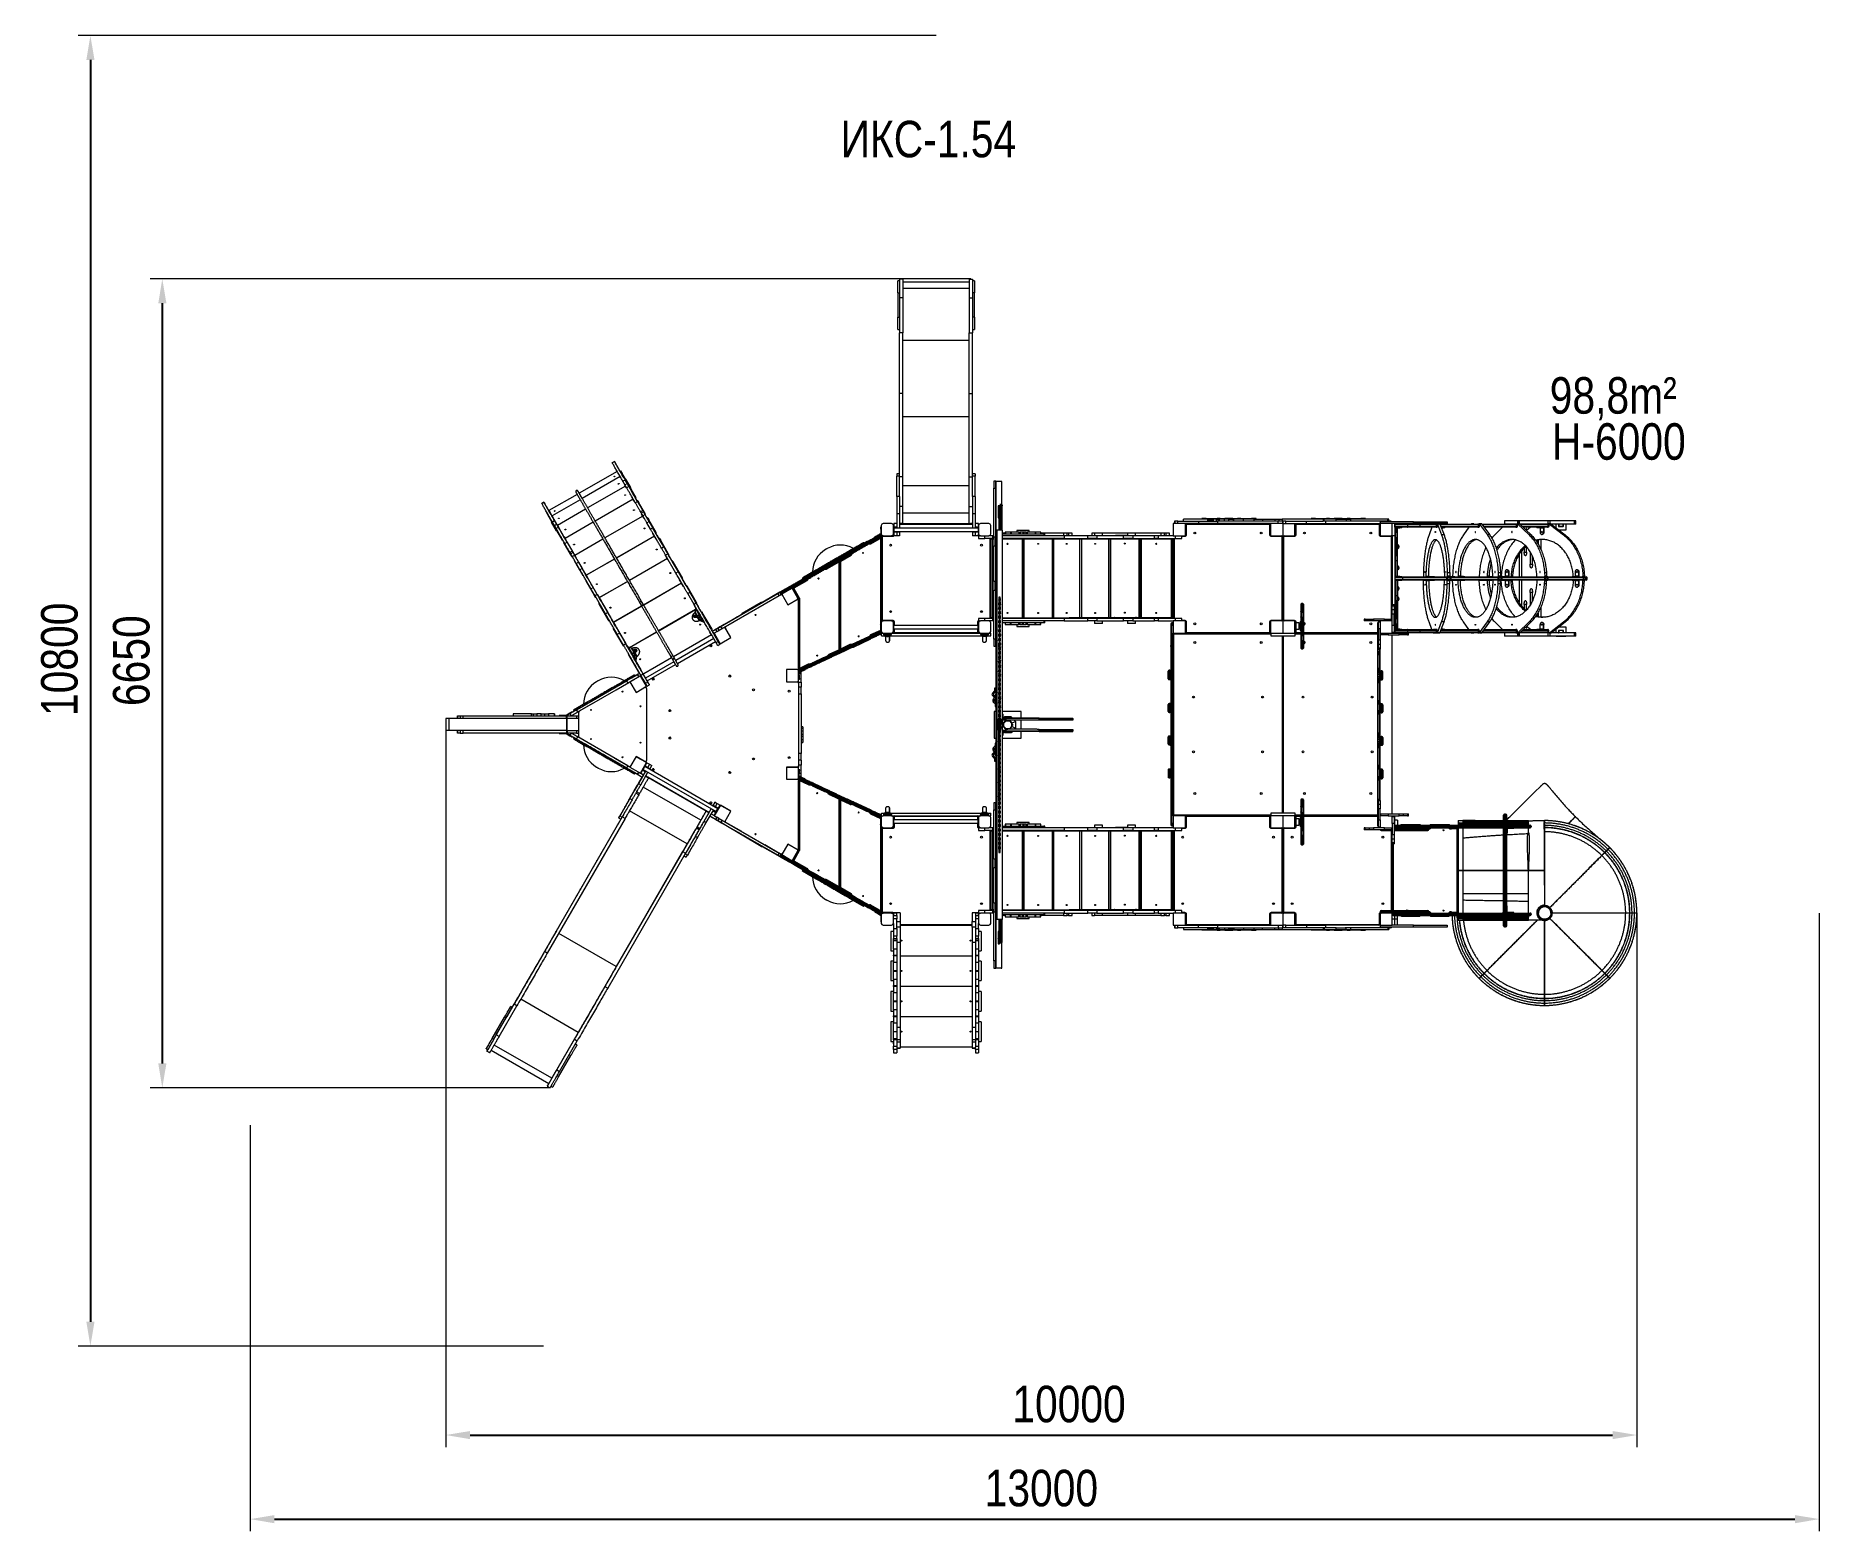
# Model space of a CAD drawing. Header units: millimetres. Extents: x -8083 to 6576, y -6691 to 5601.
import ezdxf

# ---------------------------------------------------------------- set-up
doc = ezdxf.new("R2010")
doc.units = ezdxf.units.MM
for name, color, linetype in [('DIKOM_АРТИКУЛ', 7, 'Continuous'), ('DIKOM_ОБЪЕКТ', 7, 'Continuous'), ('DIKOM_РАЗМЕР_ЗОНА', 7, 'Continuous'), ('DIKOM_РАЗМЕР_ОБЪЕКТА', 7, 'Continuous')]:
    doc.layers.add(name, color=color, linetype=linetype)
doc.styles.add('style1', font='arial.ttf', dxfattribs={"width": 0.8})
doc.dimstyles.new('1-50', dxfattribs={"dimtxt": 300, "dimasz": 200, "dimexe": 100, "dimexo": 0, "dimgap": 100, "dimtad": 1, "dimtxsty": 'style1', "dimcen": 200, "dimclrd": 7, "dimclre": 7, "dimclrt": 7, "dimadec": 1, "dimazin": 2, "dimtfac": 1, "dimtmove": 0, "dimatfit": 2, "dimfxl": 0, "dimlwd": 25, "dimlwe": 18, "dimarcsym": 0})

msp = doc.modelspace()

# ---------------------------------------------------------------- texts
at = {"layer": 'DIKOM_АРТИКУЛ', "insert": (-1466.805, 4900.877), "char_height": 300, "attachment_point": 1, "style": 'style1'}
msp.add_mtext_dynamic_manual_height_columns('ИКС-1.54', width=1667.53662, gutter_width=20, heights=[0], dxfattribs=at)
at = {"layer": 'DIKOM_РАЗМЕР_ОБЪЕКТА', "char_height": 300, "width": 5885.53069, "attachment_point": 1, "style": 'style1'}
for s, insert in [('98,8m²', (4360.669, 2794.074)), ('H-6000', (4379.108, 2415.378))]:
    msp.add_mtext(s, dxfattribs=dict(at, insert=insert))

# ---------------------------------------------------------------- blocks, each defined once
blk = doc.blocks.new('*D9')
at = {"layer": 'Defpoints', "color": 0, "transparency": 16777216}
for p in [(-396, 3601), (-7042, -3046), (-3854, -3046)]:
    blk.add_point(p, dxfattribs=at)
at = {"layer": 'DIKOM_РАЗМЕР_ОБЪЕКТА', "color": 7, "lineweight": 18, "transparency": 16777216}
for p, q in [((-396, 3601), (-7142, 3601)), ((-3854, -3046), (-7142, -3046))]:
    blk.add_line(p, q, dxfattribs=at)
at = {"layer": 'DIKOM_РАЗМЕР_ОБЪЕКТА', "color": 7, "lineweight": 25, "transparency": 16777216}
blk.add_line((-7042, 3401), (-7042, -2846), dxfattribs=at)
at = {"layer": 'DIKOM_РАЗМЕР_ОБЪЕКТА', "color": 7, "transparency": 16777216}
for points in [[(-7075, 3401), (-7008, 3401), (-7042, 3601)], [(-7075, -2846), (-7008, -2846), (-7042, -3046)]]:
    blk.add_solid(points, dxfattribs=at)
at = {"layer": 'DIKOM_РАЗМЕР_ОБЪЕКТА', "color": 7, "transparency": 16777216, "insert": (-7295, 464), "char_height": 300, "attachment_point": 5, "rotation": 90, "style": 'style1'}
blk.add_mtext('6650', dxfattribs=at)
blk = doc.blocks.new('*D10')
at = {"layer": 'Defpoints', "color": 0, "transparency": 16777216}
for p in [(-4712, -60), (5077, -1610), (5077, -5900)]:
    blk.add_point(p, dxfattribs=at)
at = {"layer": 'DIKOM_РАЗМЕР_ОБЪЕКТА', "color": 7, "lineweight": 18, "transparency": 16777216}
for p, q in [((-4712, -60), (-4712, -6000)), ((5077, -1610), (5077, -6000))]:
    blk.add_line(p, q, dxfattribs=at)
at = {"layer": 'DIKOM_РАЗМЕР_ОБЪЕКТА', "color": 7, "lineweight": 25, "transparency": 16777216}
blk.add_line((-4512, -5900), (4877, -5900), dxfattribs=at)
at = {"layer": 'DIKOM_РАЗМЕР_ОБЪЕКТА', "color": 7, "transparency": 16777216}
for points in [[(-4512, -5867), (-4512, -5934), (-4712, -5900)], [(4877, -5867), (4877, -5934), (5077, -5900)]]:
    blk.add_solid(points, dxfattribs=at)
at = {"layer": 'DIKOM_РАЗМЕР_ОБЪЕКТА', "color": 7, "transparency": 16777216, "insert": (410, -5647), "char_height": 300, "attachment_point": 5, "style": 'style1'}
blk.add_mtext('10000', dxfattribs=at)
blk = doc.blocks.new('*D11')
at = {"layer": 'Defpoints', "color": 0, "transparency": 16777216}
for p in [(6576, -1610), (-6320, -3354), (6576, -6591)]:
    blk.add_point(p, dxfattribs=at)
at = {"layer": 'DIKOM_РАЗМЕР_ЗОНА', "color": 7, "lineweight": 18, "transparency": 16777216}
for p, q in [((6576, -1610), (6576, -6691)), ((-6320, -3354), (-6320, -6691))]:
    blk.add_line(p, q, dxfattribs=at)
at = {"layer": 'DIKOM_РАЗМЕР_ЗОНА', "color": 7, "lineweight": 25, "transparency": 16777216}
blk.add_line((-6120, -6591), (6376, -6591), dxfattribs=at)
at = {"layer": 'DIKOM_РАЗМЕР_ЗОНА', "color": 7, "transparency": 16777216}
for points in [[(-6120, -6558), (-6120, -6625), (-6320, -6591)], [(6376, -6558), (6376, -6625), (6576, -6591)]]:
    blk.add_solid(points, dxfattribs=at)
at = {"layer": 'DIKOM_РАЗМЕР_ЗОНА', "color": 7, "transparency": 16777216, "insert": (183, -6338), "char_height": 300, "attachment_point": 5, "style": 'style1'}
blk.add_mtext('13000', dxfattribs=at)
blk = doc.blocks.new('*D12')
at = {"layer": 'Defpoints', "color": 0, "transparency": 16777216}
for p in [(-683, 5601), (-7633, -5169), (-3908, -5169)]:
    blk.add_point(p, dxfattribs=at)
at = {"layer": 'DIKOM_РАЗМЕР_ЗОНА', "color": 7, "lineweight": 18, "transparency": 16777216}
for p, q in [((-683, 5601), (-7733, 5601)), ((-3908, -5169), (-7733, -5169))]:
    blk.add_line(p, q, dxfattribs=at)
at = {"layer": 'DIKOM_РАЗМЕР_ЗОНА', "color": 7, "lineweight": 25, "transparency": 16777216}
blk.add_line((-7633, 5401), (-7633, -4969), dxfattribs=at)
at = {"layer": 'DIKOM_РАЗМЕР_ЗОНА', "color": 7, "transparency": 16777216}
for points in [[(-7666, 5401), (-7599, 5401), (-7633, 5601)], [(-7666, -4969), (-7599, -4969), (-7633, -5169)]]:
    blk.add_solid(points, dxfattribs=at)
at = {"layer": 'DIKOM_РАЗМЕР_ЗОНА', "color": 7, "transparency": 16777216, "insert": (-7886, 475), "char_height": 300, "attachment_point": 5, "rotation": 90, "style": 'style1'}
blk.add_mtext('10800', dxfattribs=at)

# ---------------------------------------------------------------- dimensions: what is measured, and where the dimension line sits
at = {"layer": 'DIKOM_РАЗМЕР_ЗОНА'}
dim = msp.add_linear_dim(base=(-7632.537, -5169.059), p1=(-682.93, 5600.541), p2=(-3908.34, -5169.059), angle=90, text='10800', dimstyle='1-50', dxfattribs=at)
dim.commit()
dim.dimension.update_dxf_attribs({"geometry": '*D12', "text_midpoint": (-7632.537, 474.854), "dimtype": 160})
dim = msp.add_linear_dim(base=(6576.354, -6591.4), p1=(-6319.964, -3354.058), p2=(6576.354, -1609.882), text='13000', dimstyle='1-50', dxfattribs=at)
dim.commit()
dim.dimension.update_dxf_attribs({"geometry": '*D11', "text_midpoint": (182.549, -6591.4), "dimtype": 160})
at = {"layer": 'DIKOM_РАЗМЕР_ОБЪЕКТА'}
dim = msp.add_linear_dim(base=(-7041.635, -3045.53), p1=(-396.429, 3600.541), p2=(-3854.351, -3045.53), angle=90, text='6650', dimstyle='1-50', dxfattribs=at)
dim.commit()
dim.dimension.update_dxf_attribs({"geometry": '*D9', "text_midpoint": (-7041.635, 463.594), "dimtype": 160})
dim = msp.add_linear_dim(base=(5076.718, -5900.189), p1=(-4711.621, -59.882), p2=(5076.718, -1609.882), text='10000', dimstyle='1-50', dxfattribs=at)
dim.commit()
dim.dimension.update_dxf_attribs({"geometry": '*D10', "text_midpoint": (410.054, -5900.189), "dimtype": 160})

# ---------------------------------------------------------------- linework, layer by layer
at = {"layer": 'DIKOM_ОБЪЕКТ', "color": 7, "linetype": 'Continuous', "lineweight": 15}
for p, q in [((-982.93, 3585.957), (-997.93, 3585.957)), ((-997.93, 3487.703), (-997.93, 3585.957)), ((-955.929, 3600.541), (-982.93, 3600.541)), ((-982.93, 3600.541), (-982.93, 3446.125)), ((-955.929, 3600.541), (-955.929, 3446.125)), ((-409.929, 3575.541), (-955.929, 3575.541)), ((-955.929, 3526.414), (-409.929, 3526.414)), ((-409.929, 3600.541), (-382.929, 3600.541)), ((-409.929, 3600.541), (-409.929, 3446.125)), ((-382.929, 3600.541), (-382.929, 3446.125)), ((-367.93, 3585.957), (-382.929, 3585.957)), ((-367.93, 3585.957), (-367.93, 3487.703)), ((-997.93, 3487.703), (-982.93, 3487.703)), ((-997.93, 3487.703), (-997.93, 3287.733)), ((-955.929, 3446.125), (-982.93, 3446.125)), ((-982.93, 3446.125), (-982.93, 3159.255)), ((-955.929, 3446.125), (-955.929, 3159.255)), ((-409.929, 3446.125), (-382.929, 3446.125)), ((-409.929, 3446.125), (-409.929, 3159.255)), ((-367.93, 3487.703), (-382.929, 3487.703)), ((-382.929, 3446.125), (-382.929, 3159.255)), ((-367.93, 3287.733), (-367.93, 3487.703)), ((-997.93, 3287.733), (-982.93, 3287.733)), ((-997.93, 3185.988), (-997.93, 3287.733)), ((-367.93, 3287.733), (-382.929, 3287.733)), ((-367.93, 3287.733), (-367.93, 3185.988)), ((-997.93, 3185.988), (-982.93, 3185.988)), ((-955.929, 3159.255), (-982.93, 3159.255)), ((-982.93, 2658.987), (-982.93, 3159.255)), ((-955.929, 2658.987), (-955.929, 3159.255)), ((-955.929, 3096.877), (-409.929, 3096.877)), ((-409.929, 3159.255), (-382.929, 3159.255)), ((-409.929, 2658.987), (-409.929, 3159.255)), ((-382.929, 3185.988), (-367.93, 3185.988)), ((-382.929, 2658.987), (-382.929, 3159.255)), ((-955.929, 2658.987), (-982.93, 2658.987)), ((-982.93, 1977.425), (-982.93, 2658.987)), ((-955.929, 1975.928), (-955.929, 2658.987)), ((-409.929, 2658.987), (-382.929, 2658.987)), ((-409.929, 1975.928), (-409.929, 2658.987)), ((-382.929, 1977.425), (-382.929, 2658.987)), ((-955.929, 2471.541), (-409.929, 2471.541)), ((-3326.058, 2101.04), (-3344.245, 2090.54)), ((-3344.118, 2090.32), (-3325.931, 2100.82)), ((-3281.465, 2023.804), (-3317.937, 2086.974)), ((-3304.679, 2020.007), (-3616.02, 1840.254)), ((-3279.489, 1976.359), (-3590.83, 1796.606)), ((-3301.353, 2014.243), (-3304.679, 2020.007)), ((-3301.337, 2014.219), (-3304.679, 2020.007)), ((-3278.69, 1974.975), (-3282.016, 1980.739)), ((-3273.718, 1966.365), (-3282.016, 1980.739)), ((-3281.23, 2023.388), (-3265.012, 1995.288)), ((-3273.755, 1966.425), (-3279.489, 1976.359)), ((-3273.729, 1966.383), (-3279.489, 1976.359)), ((-3273.728, 1966.381), (-3278.69, 1974.975)), ((-3276.619, 2025.401), (-3263.414, 2002.53)), ((-3246.78, 1973.71), (-3263.414, 2002.53)), ((-3262.266, 1990.531), (-3253.266, 1974.943)), ((-3260.268, 1987.071), (-3254.399, 1976.906)), ((-3246.78, 1973.71), (-3259.985, 1996.581)), ((-3238.122, 1948.679), (-3256.309, 1938.179)), ((-3252.482, 1973.578), (-3224.528, 1925.151)), ((-3248.043, 1975.89), (-3235.439, 1954.061)), ((-3246.764, 1973.675), (-3246.78, 1973.71)), ((-3234.693, 1898.753), (-3240.427, 1908.687)), ((-3227.823, 1886.858), (-3240.427, 1908.687)), ((-3240, 1909.925), (-3221.814, 1920.425)), ((-3225.846, 1885.407), (-3240, 1909.925)), ((-3206.77, 1904.393), (-3235.439, 1954.061)), ((-3231.588, 1955.436), (-3235.072, 1953.424)), ((-3231.588, 1955.436), (-3235.072, 1953.424)), ((-3229.386, 1933.553), (-3233.112, 1940.006)), ((-3232.406, 1938.783), (-3232.403, 1938.785)), ((-3191.588, 1886.154), (-3231.588, 1955.436)), ((-3231.588, 1955.436), (-3231.588, 1955.436)), ((-3191.588, 1886.154), (-3231.588, 1955.436)), ((-3221.814, 1920.425), (-3207.66, 1895.907)), ((-3221.348, 1919.642), (-3210.204, 1900.341)), ((-3206.77, 1904.393), (-3219.373, 1926.222)), ((-3219.361, 1916.2), (-3213.759, 1906.498)), ((-982.93, 1999.025), (-1003.93, 1999.025)), ((-1003.93, 1999.025), (-1003.93, 1980.163)), ((-982.93, 1980.163), (-1003.93, 1980.163)), ((-1003.93, 1814.02), (-1003.93, 1980.163)), ((-982.93, 1814.02), (-982.93, 1977.425)), ((-955.929, 1975.928), (-982.93, 1975.928)), ((-955.929, 1731.995), (-955.929, 1975.928)), ((-409.929, 1975.928), (-382.929, 1975.928)), ((-409.929, 1731.995), (-409.929, 1975.928)), ((-361.93, 1999.025), (-382.929, 1999.025)), ((-361.93, 1980.163), (-382.929, 1980.163)), ((-382.929, 1814.02), (-382.929, 1977.425)), ((-361.93, 1999.025), (-361.93, 1980.163)), ((-361.93, 1814.02), (-361.93, 1980.163)), ((-192.468, 1940.234), (-207.468, 1940.234)), ((-207.468, 1940.234), (-207.468, 1881.864)), ((-192.468, 1881.864), (-192.468, 1940.234)), ((-192.468, 1937.193), (-192.468, 1927.016)), ((-187.468, 1937.193), (-192.468, 1937.193)), ((-147.468, 1937.193), (-187.468, 1937.193)), ((-187.468, 187.193), (-187.468, 1937.193)), ((-142.468, 1937.193), (-147.468, 1937.193)), ((-142.468, 1537.193), (-142.468, 1937.193)), ((-3905.429, 1766.541), (-3923.616, 1756.04)), ((-3923.489, 1755.82), (-3905.302, 1766.32)), ((-3632.479, 1830.752), (-3864.132, 1697.007)), ((-3607.285, 1787.106), (-3838.941, 1653.359)), ((-3590.822, 1796.61), (-3608.582, 1827.371)), ((-3234.85, 1899.025), (-3546.19, 1719.273)), ((-3172.359, 1790.772), (-3483.698, 1611.02)), ((-3226.85, 1885.167), (-3234.85, 1899.025)), ((-3226.813, 1885.105), (-3234.85, 1899.025)), ((-3226.812, 1885.104), (-3234.693, 1898.753)), ((-3226.8, 1885.084), (-3227.823, 1886.858)), ((-3207.66, 1895.907), (-3225.846, 1885.407)), ((-3210.283, 1900.456), (-3184.483, 1855.763)), ((-3205.781, 1892.712), (-3208.888, 1898.096)), ((-3206.598, 1894.075), (-3206.599, 1894.074)), ((-3202.514, 1887.002), (-3206.598, 1894.075)), ((-3204.48, 1890.421), (-3165.48, 1822.861)), ((-3202.516, 1887.001), (-3202.514, 1887.002)), ((-3160.217, 1823.745), (-3200.217, 1893.037)), ((-3200.217, 1893.037), (-3188.526, 1872.788)), ((-3195.079, 1884.138), (-3191.588, 1886.154)), ((-3191.588, 1886.154), (-3191.588, 1886.154)), ((-3148.526, 1803.496), (-3188.526, 1872.788)), ((-3181.616, 1850.805), (-3181.619, 1850.803)), ((-3155.808, 1806.099), (-3181.616, 1850.805)), ((-3172.35, 1790.757), (-3180.35, 1804.615)), ((-3168.658, 1784.366), (-3180.35, 1804.615)), ((-3162.074, 1772.956), (-3172.359, 1790.772)), ((-3162.024, 1772.872), (-3172.359, 1790.772)), ((-3172.35, 1790.757), (-3172.35, 1790.757)), ((-3162.022, 1772.87), (-3172.35, 1790.757)), ((-3162.018, 1772.864), (-3168.658, 1784.366)), ((-3163.579, 1819.557), (-3159.491, 1812.476)), ((-3163.297, 1819.08), (-3151.606, 1798.831)), ((-3148.526, 1803.496), (-3160.217, 1823.745)), ((-3160.016, 1813.397), (-3154.82, 1804.397)), ((-3155.809, 1806.098), (-3155.808, 1806.099)), ((-3154.298, 1761.476), (-3136.111, 1771.977)), ((-3138.583, 1776.269), (-3088.446, 1689.42)), ((-3134.513, 1779.219), (-3124.171, 1761.308)), ((-3072.748, 1672.232), (-3124.171, 1761.308)), ((-982.93, 1814.02), (-1003.93, 1814.02)), ((-1003.93, 1814.02), (-1003.93, 1671.269)), ((-982.93, 1814.02), (-982.93, 1671.269)), ((-955.929, 1903.134), (-409.929, 1903.134)), ((-361.93, 1814.02), (-382.929, 1814.02)), ((-382.929, 1814.02), (-382.929, 1671.269)), ((-361.93, 1814.02), (-361.93, 1671.269)), ((-207.468, 1881.864), (-192.468, 1881.864)), ((-207.468, 1478.099), (-207.468, 1881.864)), ((-192.468, 1478.099), (-192.468, 1881.864)), ((-3861.266, 1690.048), (-3897.308, 1752.474)), ((-3882.836, 1675.401), (-3866.203, 1646.581)), ((-3866.203, 1646.581), (-3854.291, 1625.948)), ((-3864.132, 1697.007), (-3860.805, 1691.243)), ((-3860.601, 1688.888), (-3844.383, 1660.788)), ((-3854.261, 1625.89), (-3825.591, 1576.222)), ((-3841.469, 1657.739), (-3838.941, 1653.359)), ((-3838.941, 1653.359), (-3833.207, 1643.425)), ((-3817.493, 1614.179), (-3835.68, 1603.679)), ((-3831.853, 1639.077), (-3803.899, 1590.651)), ((-3562.645, 1709.773), (-3794.303, 1576.026)), ((-3092.431, 1652.319), (-3403.77, 1472.567)), ((-3093.554, 1698.263), (-3111.741, 1687.763)), ((-3105.307, 1676.618), (-3111.741, 1687.763)), ((-3087.12, 1687.118), (-3105.307, 1676.618)), ((-3092.01, 1651.59), (-3102.295, 1669.405)), ((-3091.953, 1651.494), (-3102.295, 1669.405)), ((-3093.554, 1698.263), (-3087.12, 1687.118)), ((-3080.355, 1631.402), (-3092.431, 1652.319)), ((-3083.574, 1636.98), (-3092.431, 1652.319)), ((-3092.01, 1651.59), (-3092.01, 1651.59)), ((-3081.669, 1633.679), (-3092.01, 1651.59)), ((-3081.669, 1633.679), (-3091.953, 1651.494)), ((-3073.765, 1663.98), (-3091.952, 1653.48)), ((-3084.615, 1682.785), (-3075.472, 1666.948)), ((-3080.301, 1631.31), (-3083.574, 1636.98)), ((-3072.748, 1672.232), (-3083.09, 1690.143)), ((-3082.811, 1679.659), (-3078.214, 1671.698)), ((-3081.669, 1633.679), (-3081.669, 1633.679)), ((-3055.97, 1633.165), (-2997.103, 1531.197)), ((-2991.69, 1531.821), (-3052.067, 1636.405)), ((-3052.067, 1636.405), (-3043.21, 1621.065)), ((-2982.834, 1516.482), (-3043.21, 1621.065)), ((-982.93, 1671.269), (-1003.93, 1671.269)), ((-1003.93, 1671.269), (-1003.93, 1553.618)), ((-955.929, 1731.995), (-982.93, 1731.995)), ((-982.93, 1671.269), (-982.93, 1553.618)), ((-955.929, 1590.119), (-955.929, 1731.995)), ((-955.929, 1678.158), (-409.929, 1678.158)), ((-409.929, 1731.995), (-382.929, 1731.995)), ((-409.929, 1590.119), (-409.929, 1731.995)), ((-361.93, 1671.269), (-382.929, 1671.269)), ((-382.929, 1671.269), (-382.929, 1553.618)), ((-361.93, 1671.269), (-361.93, 1553.618)), ((-192.468, 1743.856), (-192.468, 1610.998)), ((-172.468, 1737.193), (-172.468, 1716.335)), ((-162.468, 1737.193), (-172.468, 1737.193)), ((-172.468, 1716.335), (-172.468, 1709.264)), ((-163.923, 1716.335), (-172.468, 1716.335)), ((-172.468, 1709.264), (-172.468, 1694.264)), ((-172.468, 1694.264), (-172.468, 1680.122)), ((-172.468, 1680.122), (-172.468, 1665.122)), ((-172.468, 1665.122), (-172.468, 1658.051)), ((-172.468, 1658.051), (-172.468, 1637.193)), ((-172.468, 1658.051), (-163.918, 1658.051)), ((-172.468, 1637.193), (-167.468, 1637.193)), ((-167.468, 1637.193), (-163.946, 1637.193)), ((-152.957, 1537.193), (-152.957, 1751.894)), ((-150.957, 1751.894), (-150.957, 1537.193)), ((1349.972, 1611.118), (1349.972, 1626.118)), ((1550.372, 1626.118), (1349.972, 1626.118)), ((1501.029, 1632.119), (1501.029, 1626.118)), ((1537.734, 1632.119), (1501.029, 1632.119)), ((1537.734, 1632.119), (1627.071, 1632.119)), ((1537.734, 1626.118), (1537.734, 1632.119)), ((1550.372, 1611.118), (1550.372, 1626.118)), ((1550.372, 1626.118), (1558.072, 1626.118)), ((1558.072, 1626.118), (1558.072, 1611.118)), ((1558.072, 1626.118), (1563.592, 1626.118)), ((1563.592, 1626.118), (1563.592, 1611.118)), ((1569.82, 1626.118), (1563.592, 1626.118)), ((1569.82, 1611.118), (1569.82, 1626.118)), ((1576.429, 1626.118), (1569.82, 1626.118)), ((1576.429, 1611.118), (1576.429, 1626.118)), ((1585.955, 1626.118), (1576.429, 1626.118)), ((1585.955, 1611.118), (1585.955, 1626.118)), ((1596.595, 1626.118), (1585.955, 1626.118)), ((1596.595, 1611.118), (1596.595, 1626.118)), ((1621.788, 1626.118), (1596.595, 1626.118)), ((1621.788, 1611.118), (1621.788, 1626.118)), ((1621.788, 1626.118), (1633.734, 1626.118)), ((1652.33, 1632.119), (1627.071, 1632.119)), ((1627.071, 1632.119), (1627.071, 1626.118)), ((1633.734, 1626.118), (1633.734, 1611.118)), ((1633.734, 1626.118), (1643.507, 1626.118)), ((1643.507, 1626.118), (1643.507, 1611.118)), ((1689.01, 1626.118), (1643.507, 1626.118)), ((1652.33, 1632.119), (1691.029, 1632.119)), ((1652.33, 1626.118), (1652.33, 1632.119)), ((1689.01, 1611.118), (1689.01, 1626.118)), ((1723.42, 1626.118), (1689.01, 1626.118)), ((1691.029, 1632.119), (1691.029, 1626.118)), ((1757.024, 1632.119), (1691.029, 1632.119)), ((1723.42, 1611.118), (1723.42, 1626.118)), ((1723.42, 1626.118), (1757.83, 1626.118)), ((1757.024, 1626.118), (1757.024, 1632.119)), ((1757.024, 1632.119), (1795.723, 1632.119)), ((1757.83, 1626.118), (1757.83, 1611.118)), ((1757.83, 1626.118), (1760.048, 1626.118)), ((1760.048, 1626.118), (1760.048, 1611.118)), ((1764.693, 1626.118), (1760.048, 1626.118)), ((1764.693, 1611.118), (1764.693, 1626.118)), ((1843.661, 1626.118), (1764.693, 1626.118)), ((1820.982, 1632.119), (1795.723, 1632.119)), ((1795.723, 1632.119), (1795.723, 1626.118)), ((1820.982, 1632.119), (1910.32, 1632.119)), ((1820.982, 1626.118), (1820.982, 1632.119)), ((1843.661, 1611.118), (1843.661, 1626.118)), ((1931.017, 1626.118), (1843.661, 1626.118)), ((1947.024, 1632.119), (1910.32, 1632.119)), ((1910.32, 1632.119), (1910.32, 1626.118)), ((1931.017, 1611.118), (1931.017, 1626.118)), ((1931.017, 1626.118), (1999.743, 1626.118)), ((1947.024, 1626.118), (1947.024, 1632.119)), ((1999.743, 1626.118), (1999.743, 1611.118)), ((1999.743, 1626.118), (2100.23, 1626.118)), ((2100.23, 1626.118), (2100.23, 1611.118)), ((2100.23, 1626.118), (2134.748, 1626.118)), ((2134.748, 1626.118), (2134.748, 1611.118)), ((2134.748, 1626.118), (2161.643, 1626.118)), ((2161.643, 1626.118), (2161.643, 1611.118)), ((2498.72, 1626.118), (2161.643, 1626.118)), ((2399.937, 1632.119), (2399.937, 1626.118)), ((2436.641, 1632.119), (2399.937, 1632.119)), ((2436.641, 1632.119), (2525.979, 1632.119)), ((2436.641, 1626.118), (2436.641, 1632.119)), ((2498.72, 1626.118), (2498.72, 1611.118)), ((2507.845, 1626.118), (2498.72, 1626.118)), ((2507.845, 1611.118), (2507.845, 1626.118)), ((2605.486, 1626.118), (2507.845, 1626.118)), ((2551.238, 1632.119), (2525.979, 1632.119)), ((2525.979, 1632.119), (2525.979, 1626.118)), ((2551.238, 1632.119), (2589.936, 1632.119)), ((2551.238, 1626.118), (2551.238, 1632.119)), ((2589.938, 1632.119), (2589.938, 1626.118)), ((2655.933, 1632.119), (2589.938, 1632.119)), ((2605.486, 1611.118), (2605.486, 1626.118)), ((2605.486, 1626.118), (2688.09, 1626.118)), ((2655.93, 1632.119), (2694.631, 1632.119)), ((2655.933, 1626.118), (2655.933, 1632.119)), ((2688.09, 1626.118), (2688.09, 1611.118)), ((2688.09, 1626.118), (2723.543, 1626.118)), ((2719.89, 1632.119), (2694.631, 1632.119)), ((2694.631, 1632.119), (2694.631, 1626.118)), ((2719.89, 1632.119), (2809.228, 1632.119)), ((2719.89, 1626.118), (2719.89, 1632.119)), ((2723.543, 1626.118), (2723.543, 1611.118)), ((3028.988, 1626.118), (2723.543, 1626.118)), ((2845.932, 1632.119), (2809.228, 1632.119)), ((2809.228, 1632.119), (2809.228, 1626.118)), ((2845.932, 1626.118), (2845.932, 1632.119)), ((3028.988, 1611.118), (3028.988, 1626.118)), ((3038.723, 1626.118), (3028.988, 1626.118)), ((3038.723, 1611.118), (3038.723, 1626.118)), ((3039.186, 1626.118), (3038.723, 1626.118)), ((3039.186, 1611.118), (3039.186, 1626.118)), ((3989.799, 1614.097), (3989.799, 1587.097)), ((4098.085, 1614.097), (3989.799, 1614.097)), ((4108.74, 1614.097), (4098.085, 1614.097)), ((4098.085, 1587.887), (4098.085, 1614.097)), ((4113.426, 1614.097), (4108.74, 1614.097)), ((4108.74, 1587.887), (4108.74, 1614.097)), ((4347.454, 1614.097), (4113.426, 1614.097)), ((4113.426, 1587.879), (4113.426, 1614.097)), ((4347.454, 1587.097), (4347.454, 1614.097)), ((4365.216, 1614.097), (4347.454, 1614.097)), ((4564.812, 1614.097), (4365.216, 1614.097)), ((4365.216, 1587.887), (4365.216, 1614.097)), ((4412.84, 1617.097), (4492.84, 1617.097)), ((4412.84, 1614.097), (4412.84, 1617.097)), ((4492.84, 1617.097), (4492.84, 1614.097)), ((4492.844, 1617.097), (4492.84, 1617.097)), ((4492.844, 1617.097), (4492.844, 1614.097)), ((4564.812, 1587.097), (4564.812, 1614.097)), ((4576.29, 1614.097), (4564.812, 1614.097)), ((4576.29, 1587.097), (4576.29, 1614.097)), ((-3841.292, 1603.423), (-3844.733, 1601.436)), ((-3841.292, 1603.423), (-3844.733, 1601.436)), ((-3844.733, 1601.436), (-3804.733, 1532.154)), ((-3844.733, 1601.436), (-3844.733, 1601.436)), ((-3825.591, 1576.222), (-3812.987, 1554.393)), ((-3819.371, 1575.425), (-3801.185, 1585.925)), ((-3805.217, 1550.907), (-3819.371, 1575.425)), ((-3808.757, 1599.053), (-3812.483, 1605.506)), ((-3811.777, 1604.283), (-3811.774, 1604.285)), ((-3806.435, 1543.037), (-3766.435, 1473.745)), ((-3787.031, 1561.407), (-3805.217, 1550.907)), ((-3804.733, 1532.154), (-3801.298, 1534.138)), ((-3801.185, 1585.925), (-3787.031, 1561.407)), ((-3799.879, 1585.687), (-3794.302, 1576.026)), ((-3794.303, 1576.026), (-3786.302, 1562.167)), ((-3789.654, 1565.956), (-3763.854, 1521.263)), ((-3786.192, 1560.015), (-3788.259, 1563.596)), ((-3785.969, 1559.575), (-3785.97, 1559.574)), ((-3781.885, 1552.502), (-3785.969, 1559.575)), ((-3783.851, 1555.921), (-3744.851, 1488.361)), ((-3781.887, 1552.501), (-3781.885, 1552.502)), ((-3766.435, 1473.745), (-3754.744, 1453.496)), ((-3760.987, 1516.305), (-3760.99, 1516.303)), ((-3735.179, 1471.599), (-3760.987, 1516.305)), ((-3742.95, 1485.056), (-3738.862, 1477.976)), ((-3739.802, 1481.615), (-3731.811, 1467.772)), ((-3735.18, 1471.598), (-3735.179, 1471.599)), ((-3500.152, 1601.52), (-3731.811, 1467.772)), ((-3731.811, 1467.772), (-3721.526, 1449.956)), ((-3309.431, 1309.156), (-2998.092, 1488.907)), ((-2997.89, 1488.557), (-3309.229, 1308.806)), ((-3059.888, 1597.934), (-3041.701, 1608.434)), ((-3029.867, 1545.933), (-3059.888, 1597.934)), ((-3041.701, 1608.434), (-3011.68, 1556.433)), ((-3033.456, 1594.159), (-3033.457, 1594.158)), ((-3030.251, 1588.607), (-3033.456, 1594.159)), ((-3031.606, 1590.951), (-2997.148, 1531.263)), ((-3030.252, 1588.606), (-3030.251, 1588.607)), ((-3011.68, 1556.433), (-3029.867, 1545.933)), ((-2998.092, 1488.907), (-3010.167, 1509.824)), ((-3001.311, 1494.485), (-3010.167, 1509.824)), ((-3009.112, 1551.993), (-3009.114, 1551.992)), ((-2974.651, 1492.301), (-3009.112, 1551.993)), ((-2989.235, 1473.568), (-3001.311, 1494.485)), ((-2989.235, 1473.568), (-2998.092, 1488.907)), ((-2984.321, 1465.054), (-2997.89, 1488.557)), ((-2990.736, 1476.168), (-2997.89, 1488.557)), ((-2994.134, 1526.053), (-2985.277, 1510.714)), ((-2982.834, 1516.482), (-2991.69, 1531.821)), ((-2991.46, 1521.423), (-2987.524, 1514.605)), ((-2984.264, 1464.957), (-2990.736, 1476.168)), ((-2976.002, 1494.638), (-2972.8, 1489.094)), ((-2974.652, 1492.3), (-2974.651, 1492.301)), ((-2955.426, 1469.006), (-2948.272, 1456.617)), ((-1146.018, 1474.999), (-1221.111, 1431.645)), ((-1217.611, 1425.583), (-1142.518, 1468.937)), ((-1184.774, 1480.338), (-1183.274, 1477.74)), ((-1184.747, 1480.353), (-1183.247, 1477.755)), ((-1184.735, 1480.358), (-1183.235, 1477.76)), ((-1152.272, 1499.103), (-1169.186, 1489.338)), ((-1169.186, 1489.338), (-1152.28, 1499.098)), ((-1169.186, 1489.338), (-1169.186, 1489.337)), ((-1138.693, 1506.942), (-1169.159, 1489.353)), ((-1169.159, 1489.353), (-1169.159, 1489.353)), ((-1138.682, 1506.948), (-1169.147, 1489.359)), ((-1138.682, 1506.948), (-1169.147, 1489.359)), ((-1138.682, 1506.947), (-1169.147, 1489.358)), ((-1169.147, 1489.358), (-1169.147, 1489.359)), ((-1169.147, 1489.359), (-1169.147, 1489.359)), ((-1167.647, 1486.76), (-1169.147, 1489.358)), ((-1152.561, 1498.936), (-1152.32, 1499.075)), ((-1152.326, 1499.072), (-1152.561, 1498.936)), ((-1152.534, 1498.951), (-1152.293, 1499.09)), ((-1152.299, 1499.087), (-1152.534, 1498.951)), ((-1150.97, 1499.854), (-1143.753, 1504.021)), ((-1146.279, 1502.562), (-1150.97, 1499.854)), ((-1137.181, 1504.349), (-1148.978, 1497.538)), ((-1144.743, 1503.45), (-1144.983, 1503.311)), ((-1144.715, 1503.465), (-1144.956, 1503.326)), ((-1144.449, 1503.62), (-1144.911, 1503.353)), ((-1144.911, 1503.353), (-1144.455, 1503.616)), ((-1143.753, 1504.021), (-1144.715, 1503.465)), ((-1144.598, 1491.984), (-1141.098, 1485.922)), ((-1138.721, 1506.927), (-1144.428, 1503.632)), ((-1143.78, 1504.006), (-1144.17, 1503.78)), ((-1144.141, 1503.797), (-1143.78, 1504.006)), ((-1132.517, 1467.205), (-1139.517, 1467.205)), ((-1139.517, 1467.205), (-1139.517, 764.971)), ((-1137.181, 1562.703), (-1137.221, 1562.703)), ((-1137.221, 1544.703), (-1137.221, 1562.703)), ((-1137.221, 1544.703), (-1137.221, 1525.334)), ((-1137.193, 1544.703), (-1137.221, 1544.703)), ((-1137.221, 1525.072), (-1137.221, 1515.933)), ((-1137.221, 1515.744), (-1137.221, 1509.525)), ((-1137.181, 1562.718), (-1137.193, 1562.718)), ((-1137.193, 1544.718), (-1137.193, 1562.718)), ((-1137.193, 1544.718), (-1137.193, 1525.342)), ((-1137.181, 1544.718), (-1137.193, 1544.718)), ((-1137.193, 1515.734), (-1137.193, 1509.54)), ((-1134.182, 1562.724), (-1137.181, 1562.724)), ((-1134.182, 1562.724), (-1137.181, 1562.724)), ((-1134.182, 1562.723), (-1137.181, 1562.723)), ((-1137.181, 1544.723), (-1137.181, 1562.723)), ((-1134.182, 1544.723), (-1137.181, 1544.723)), ((-1137.181, 1544.723), (-1137.181, 1509.545)), ((-1135.608, 1505.262), (-1135.668, 1505.229)), ((-1132.219, 1499.391), (-1135.608, 1505.262)), ((-1134.182, 1544.723), (-1134.182, 1562.723)), ((-1134.182, 1544.723), (-1134.182, 1509.545)), ((-1132.929, 1575.118), (-1132.929, 1505.118)), ((-1132.929, 1482.555), (-1132.929, 1482.56)), ((-1132.929, 1480.118), (-1132.929, 1469.897)), ((-1126.929, 1480.118), (-1132.929, 1480.118)), ((-1132.517, 778.61), (-1132.517, 1467.205)), ((-1132.104, 1499.198), (-1132.104, 1499.199)), ((-1132.104, 1499.199), (-1128.604, 1493.137)), ((-1128.604, 1493.136), (-1132.104, 1499.198)), ((-1128.604, 1493.137), (-1128.604, 1493.136)), ((-1125.108, 1487.076), (-1128.495, 1492.941)), ((-1127.666, 1489.636), (-1127.666, 1489.637)), ((-1126.929, 1480.118), (-1126.929, 800.118)), ((-1126.865, 1490.118), (-1122.93, 1490.118)), ((-1122.93, 1484.118), (-1122.93, 1490.118)), ((-1117.93, 1490.118), (-1122.93, 1490.118)), ((-1040.929, 1484.118), (-1122.93, 1484.118)), ((-1047.929, 1590.118), (-1117.93, 1590.118)), ((-1117.93, 1490.118), (-1047.929, 1490.118)), ((-1040.929, 1490.118), (-1047.929, 1490.118)), ((-1040.929, 1484.118), (-1040.929, 1490.118)), ((-1032.93, 1580.118), (-1032.93, 1575.118)), ((-1030.93, 1580.118), (-1032.93, 1580.118)), ((-1032.93, 1505.118), (-1032.93, 1575.118)), ((-1028.93, 1560.118), (-1032.93, 1560.118)), ((-1028.93, 1520.119), (-1032.93, 1520.119)), ((-1032.93, 1505.118), (-1032.93, 1498.118)), ((-1030.93, 1498.118), (-1032.93, 1498.118)), ((-1003.93, 1590.125), (-1030.93, 1590.125)), ((-1030.93, 1590.116), (-1030.93, 1590.125)), ((-1003.93, 1590.116), (-1030.93, 1590.116)), ((-1030.93, 1590.116), (-1030.93, 1560.116)), ((-1030.93, 1520.119), (-1030.93, 1490.119)), ((-1003.93, 1490.119), (-1030.93, 1490.119)), ((-1028.93, 1560.118), (-1028.93, 1520.119)), ((-1003.93, 1560.116), (-1028.93, 1560.116)), ((-336.929, 1553.618), (-1028.93, 1553.618)), ((-1028.93, 1526.619), (-336.929, 1526.619)), ((-1003.93, 1520.119), (-1028.93, 1520.119)), ((-1003.93, 1560.116), (-1003.93, 1553.618)), ((-1003.93, 1526.619), (-1003.93, 1520.119)), ((-1003.93, 1520.119), (-1003.93, 1490.119)), ((-982.93, 1520.119), (-1003.93, 1520.119)), ((-1003.93, 1520.119), (-1003.93, 1490.119)), ((-982.93, 1490.119), (-1003.93, 1490.119)), ((-955.929, 1590.119), (-982.93, 1590.119)), ((-965.429, 1590.118), (-982.93, 1590.118)), ((-382.929, 1584.118), (-982.93, 1584.118)), ((-982.93, 1526.619), (-982.93, 1520.119)), ((-982.93, 1520.119), (-982.93, 1490.119)), ((-965.429, 1590.118), (-965.429, 1588.619)), ((-955.929, 1591.619), (-409.929, 1591.619)), ((-409.929, 1590.119), (-382.929, 1590.119)), ((-400.43, 1590.118), (-400.43, 1588.619)), ((-382.929, 1590.118), (-400.43, 1590.118)), ((-382.929, 1526.619), (-382.929, 1520.119)), ((-361.93, 1520.119), (-382.929, 1520.119)), ((-382.929, 1520.119), (-382.929, 1490.119)), ((-361.93, 1490.119), (-382.929, 1490.119)), ((-334.93, 1590.125), (-361.93, 1590.125)), ((-334.93, 1590.116), (-361.93, 1590.116)), ((-361.93, 1560.116), (-361.93, 1553.618)), ((-336.929, 1560.116), (-361.93, 1560.116)), ((-361.93, 1526.619), (-361.93, 1520.119)), ((-361.93, 1520.119), (-361.93, 1490.119)), ((-361.93, 1520.119), (-361.93, 1490.119)), ((-336.929, 1520.119), (-361.93, 1520.119)), ((-334.93, 1490.119), (-361.93, 1490.119)), ((-332.93, 1560.118), (-336.929, 1560.118)), ((-336.929, 1560.118), (-336.929, 1520.119)), ((-332.93, 1520.119), (-336.929, 1520.119)), ((-334.93, 1590.116), (-334.93, 1590.125)), ((-334.93, 1590.116), (-334.93, 1560.116)), ((-334.93, 1580.118), (-332.93, 1580.118)), ((-334.93, 1520.119), (-334.93, 1490.119)), ((-332.93, 1498.118), (-334.93, 1498.118)), ((-332.93, 1575.118), (-332.93, 1580.118)), ((-332.93, 1575.118), (-332.93, 1505.118)), ((-332.93, 1498.118), (-332.93, 1505.118)), ((-332.93, 1490.118), (-332.93, 1469.118)), ((-317.929, 1490.118), (-332.93, 1490.118)), ((-332.93, 1469.118), (-282.93, 1469.118)), ((-247.93, 1590.118), (-317.929, 1590.118)), ((-317.929, 1490.118), (-247.93, 1490.118)), ((-282.93, 1469.118), (-282.93, 1490.118)), ((-217.185, 1469.118), (-282.93, 1469.118)), ((-217.185, 1490.118), (-247.93, 1490.118)), ((-238.929, 811.118), (-238.929, 1469.118)), ((-232.93, 1505.118), (-232.93, 1575.118)), ((-232.93, 1469.118), (-232.93, 1463.118)), ((-217.185, 1469.118), (-217.185, 1490.118)), ((-207.468, 1490.118), (-217.185, 1490.118)), ((-207.468, 1469.118), (-217.185, 1469.118)), ((-192.468, 1478.099), (-207.468, 1478.099)), ((-207.468, 1478.099), (-207.468, 1407.588)), ((-192.468, 1407.588), (-192.468, 1478.099)), ((-185.736, 1537.193), (-185.736, -1662.807)), ((-180.736, 1537.193), (-185.736, 1537.193)), ((-180.736, -1662.807), (-180.736, 1537.193)), ((-140.736, 1537.193), (-180.736, 1537.193)), ((-140.736, 1537.193), (-140.736, -1662.807)), ((-135.736, 1537.193), (-140.736, 1537.193)), ((-135.736, -1662.807), (-135.736, 1537.193)), ((-131.636, 1511.118), (-135.736, 1511.118)), ((-135.736, 1505.118), (202.071, 1505.118)), ((371.218, 1490.118), (-135.736, 1490.118)), ((371.218, 1469.118), (-135.736, 1469.118)), ((-114.549, 1511.118), (-131.636, 1511.118)), ((-131.636, 1505.118), (-131.636, 1511.118)), ((-114.549, 1520.119), (-114.549, 1505.118)), ((-111.642, 1520.119), (-114.549, 1520.119)), ((-111.642, 1520.119), (-111.642, 1505.118)), ((-71.739, 1520.119), (-111.642, 1520.119)), ((-71.739, 1520.119), (-71.739, 1505.118)), ((-65.009, 1520.119), (-71.739, 1520.119)), ((-65.009, 1520.119), (-65.009, 1505.118)), ((-0.228, 1520.119), (-65.009, 1520.119)), ((-17.93, 1535.118), (-17.93, 1520.119)), ((82.07, 1535.118), (-17.93, 1535.118)), ((-0.228, 1505.118), (-0.228, 1520.119)), ((-0.228, 1520.119), (7.888, 1520.119)), ((7.888, 1520.119), (7.888, 1505.118)), ((29.467, 1520.119), (7.888, 1520.119)), ((29.467, 1520.119), (29.467, 1505.118)), ((38.492, 1520.119), (29.467, 1520.119)), ((38.492, 1520.119), (38.492, 1505.118)), ((58.167, 1520.119), (38.492, 1520.119)), ((58.167, 1505.118), (58.167, 1520.119)), ((58.167, 1520.119), (66.194, 1520.119)), ((66.194, 1520.119), (66.194, 1505.118)), ((131.934, 1520.119), (66.194, 1520.119)), ((82.07, 1520.119), (82.07, 1535.118)), ((131.934, 1520.119), (131.934, 1505.118)), ((138.539, 1520.119), (131.934, 1520.119)), ((138.539, 1505.118), (138.539, 1520.119)), ((175.901, 1520.119), (138.539, 1520.119)), ((175.901, 1520.119), (175.901, 1505.118)), ((178.688, 1520.119), (175.901, 1520.119)), ((178.688, 1505.118), (178.688, 1520.119)), ((365.486, 1511.118), (178.688, 1511.118)), ((202.071, 1505.118), (202.071, 1490.118)), ((212.071, 1505.118), (202.071, 1505.118)), ((212.071, 1490.118), (212.071, 1505.118)), ((365.486, 1511.118), (365.486, 1490.118)), ((395.313, 1511.118), (365.486, 1511.118)), ((371.218, 1490.118), (371.218, 1469.118)), ((564.159, 1490.118), (371.218, 1490.118)), ((371.218, 1469.118), (564.159, 1469.118)), ((395.313, 1490.118), (395.313, 1511.118)), ((405.369, 1511.118), (395.313, 1511.118)), ((405.369, 1511.118), (405.369, 1490.118)), ((435.369, 1511.118), (405.369, 1511.118)), ((409.934, 1469.118), (409.934, 1463.118)), ((435.369, 1490.118), (435.369, 1511.118)), ((564.159, 1469.118), (564.159, 1490.118)), ((639.759, 1490.118), (564.159, 1490.118)), ((639.759, 1469.118), (564.159, 1469.118)), ((598.48, 1511.118), (598.48, 1490.118)), ((620.07, 1511.118), (598.48, 1511.118)), ((620.07, 1511.118), (620.07, 1490.118)), ((686.07, 1511.118), (620.07, 1511.118)), ((639.759, 1490.118), (639.759, 1469.118)), ((857.879, 1490.118), (639.759, 1490.118)), ((639.759, 1469.118), (857.879, 1469.118)), ((890.07, 1511.118), (686.07, 1511.118)), ((686.07, 1490.118), (686.07, 1511.118)), ((890.07, 1492.667), (793.072, 1492.667)), ((857.879, 1469.118), (857.879, 1490.118)), ((933.479, 1490.118), (857.879, 1490.118)), ((933.479, 1469.118), (857.879, 1469.118)), ((890.07, 1511.118), (890.07, 1490.118)), ((956.07, 1511.118), (890.07, 1511.118)), ((933.479, 1490.118), (933.479, 1469.118)), ((1112.203, 1490.118), (933.479, 1490.118)), ((933.479, 1469.118), (1112.203, 1469.118)), ((1165.485, 1511.118), (956.07, 1511.118)), ((956.07, 1490.118), (956.07, 1511.118)), ((1112.203, 1469.118), (1112.203, 1490.118)), ((1141.562, 1490.118), (1112.203, 1490.118)), ((1141.562, 1469.118), (1112.203, 1469.118)), ((1141.562, 1490.118), (1141.562, 1469.118)), ((1267.07, 1490.118), (1141.562, 1490.118)), ((1141.562, 1469.118), (1284.045, 1469.118)), ((1165.485, 1511.118), (1165.485, 1490.118)), ((1195.313, 1511.118), (1165.485, 1511.118)), ((1195.313, 1490.118), (1195.313, 1511.118)), ((1205.369, 1511.118), (1195.313, 1511.118)), ((1205.369, 1511.118), (1205.369, 1490.118)), ((1235.369, 1511.118), (1205.369, 1511.118)), ((1210.493, 1463.118), (1210.493, 1469.118)), ((1235.369, 1490.118), (1235.369, 1511.118)), ((1267.07, 1590.118), (1267.07, 1490.118)), ((1367.07, 1590.118), (1267.07, 1590.118)), ((1267.07, 1490.118), (1367.07, 1490.118)), ((1267.07, 1463.118), (1267.07, 1469.118)), ((1273.07, 1469.118), (1273.07, 811.118)), ((1277.07, 1611.118), (1277.07, 1590.118)), ((1279.728, 1611.118), (1277.07, 1611.118)), ((1279.728, 1611.118), (1279.728, 1590.118)), ((1305.42, 1611.118), (1279.728, 1611.118)), ((1284.045, 1469.118), (1284.045, 1490.118)), ((1284.045, 1469.118), (1337.07, 1469.118)), ((1305.42, 1590.118), (1305.42, 1611.118)), ((1305.42, 1611.118), (1473.115, 1611.118)), ((1337.07, 1469.118), (1337.07, 1490.118)), ((1359.07, 1484.118), (1337.07, 1484.118)), ((1359.07, 1490.118), (1359.07, 1484.118)), ((1473.115, 1590.118), (1367.07, 1590.118)), ((1367.07, 1490.118), (1367.07, 1590.118)), ((1373.07, 1580.118), (1367.07, 1580.118)), ((1373.07, 1498.118), (1367.07, 1498.118)), ((1373.07, 1580.118), (1373.07, 1498.118)), ((1377.07, 1584.118), (1377.07, 1590.118)), ((2057.07, 1584.118), (1377.07, 1584.118)), ((1473.115, 1611.118), (1473.115, 1590.118)), ((1473.115, 1611.118), (1629.324, 1611.118)), ((1629.324, 1590.118), (1473.115, 1590.118)), ((1629.324, 1611.118), (1629.324, 1590.118)), ((2129.287, 1611.118), (1629.324, 1611.118)), ((2129.287, 1590.118), (1629.324, 1590.118)), ((2057.07, 1584.118), (2057.07, 1590.118)), ((2061.07, 1498.118), (2061.07, 1580.118)), ((2061.07, 1580.118), (2067.07, 1580.118)), ((2061.07, 1498.118), (2067.07, 1498.118)), ((2067.07, 1590.118), (2067.07, 1490.118)), ((2067.07, 1490.118), (2167.07, 1490.118)), ((2075.07, 1484.118), (2075.07, 1490.118)), ((2157.07, 1484.118), (2075.07, 1484.118)), ((2129.287, 1590.118), (2129.287, 1611.118)), ((2167.07, 1611.118), (2129.287, 1611.118)), ((2167.07, 1590.118), (2129.287, 1590.118)), ((2157.07, 1484.118), (2157.07, 1490.118)), ((2161.07, 800.118), (2161.07, 1480.118)), ((2161.07, 1480.118), (2167.07, 1480.118)), ((2167.07, 1590.118), (2167.07, 1611.118)), ((2167.374, 1611.118), (2167.07, 1611.118)), ((2167.07, 1590.118), (2167.07, 1490.118)), ((2167.362, 1590.118), (2167.07, 1590.118)), ((2167.07, 1490.118), (2267.07, 1490.118)), ((2167.07, 800.118), (2167.07, 1480.118)), ((2173.07, 1480.118), (2167.07, 1480.118)), ((2167.362, 1611.118), (2167.362, 1590.118)), ((2193.028, 1611.118), (2167.362, 1611.118)), ((2167.362, 1590.118), (2193.028, 1590.118)), ((2173.07, 1480.118), (2173.07, 800.118)), ((2177.07, 1484.118), (2177.07, 1490.118)), ((2259.07, 1484.118), (2177.07, 1484.118)), ((2193.028, 1590.118), (2193.028, 1611.118)), ((2193.028, 1611.118), (2360.723, 1611.118)), ((2193.028, 1590.118), (2360.723, 1590.118)), ((2259.07, 1490.118), (2259.07, 1484.118)), ((2267.07, 1490.118), (2267.07, 1590.118)), ((2273.07, 1580.118), (2267.07, 1580.118)), ((2273.07, 1498.118), (2267.07, 1498.118)), ((2273.07, 1580.118), (2273.07, 1498.118)), ((2277.07, 1584.118), (2277.07, 1590.118)), ((2957.07, 1584.118), (2277.07, 1584.118)), ((2360.723, 1590.118), (2360.723, 1611.118)), ((2360.723, 1611.118), (2498.72, 1611.118)), ((2360.723, 1590.118), (2516.933, 1590.118)), ((2507.845, 1611.118), (2498.72, 1611.118)), ((2605.486, 1611.118), (2507.845, 1611.118)), ((2516.933, 1611.118), (2516.933, 1590.118)), ((2516.933, 1590.118), (2967.07, 1590.118)), ((2678.354, 1611.118), (2605.486, 1611.118)), ((3012.2, 1611.118), (2678.354, 1611.118)), ((2957.07, 1584.118), (2957.07, 1590.118)), ((2961.07, 1498.118), (2961.07, 1580.118)), ((2961.07, 1580.118), (2967.07, 1580.118)), ((2961.07, 1498.118), (2967.07, 1498.118)), ((2967.07, 1605.118), (2967.07, 1590.118)), ((3242.07, 1605.118), (2967.07, 1605.118)), ((2967.07, 1590.118), (2967.07, 1490.118)), ((3067.07, 1590.118), (2967.07, 1590.118)), ((2967.07, 1490.118), (3067.07, 1490.118)), ((2975.07, 1484.118), (2975.07, 1490.118)), ((3057.07, 1484.118), (2975.07, 1484.118)), ((3042.385, 1611.118), (3012.2, 1611.118)), ((3012.2, 1611.118), (3012.2, 1605.118)), ((3042.385, 1611.118), (3042.385, 1605.118)), ((3054.68, 1611.118), (3042.385, 1611.118)), ((3057.212, 1611.118), (3054.68, 1611.118)), ((3054.68, 1605.118), (3054.68, 1611.118)), ((3057.07, 1484.118), (3057.07, 1490.118)), ((3057.212, 1605.118), (3057.212, 1611.118)), ((3057.212, 1611.118), (3057.217, 1611.118)), ((3057.217, 1611.118), (3057.217, 1605.118)), ((3061.07, 1480.118), (3067.07, 1480.118)), ((3061.07, 805.118), (3061.07, 1480.118)), ((3067.07, 1490.118), (3067.07, 1590.118)), ((3242.07, 1590.118), (3067.07, 1590.118)), ((3088.07, 1490.118), (3067.07, 1490.118)), ((3067.07, 1490.118), (3067.07, 922.693)), ((3088.07, 1590.118), (3088.07, 1490.118)), ((3088.07, 1587.097), (3189.105, 1587.097)), ((3088.07, 1580.097), (3088.07, 1587.097)), ((3088.07, 1581.112), (3088.161, 1581.569)), ((3088.07, 1567.097), (3088.07, 1580.097)), ((3193.563, 1580.097), (3088.07, 1580.097)), ((3088.07, 1567.097), (3193.563, 1567.097)), ((3088.07, 1560.097), (3088.07, 1567.097)), ((3189.105, 1560.097), (3088.07, 1560.097)), ((3091.07, 1554.097), (3088.07, 1554.097)), ((3088.07, 1520.098), (3091.07, 1520.098)), ((3088.07, 1502.097), (3091.07, 1502.097)), ((3088.07, 1490.118), (3088.07, 790.118)), ((3091.07, 1520.098), (3091.07, 1554.097)), ((3091.07, 1520.098), (3091.07, 1502.097)), ((3094.07, 1587.123), (3103.07, 1587.123)), ((3094.07, 1560.097), (3094.07, 1557.097)), ((3094.07, 1557.097), (3128.07, 1557.097)), ((3094.07, 1521.456), (3094.07, 1557.097)), ((3094.07, 1473.339), (3094.07, 1521.456)), ((3094.07, 1521.456), (3103.07, 1521.456)), ((3094.07, 1328.887), (3094.07, 1473.339)), ((3103.07, 1473.339), (3094.07, 1473.339)), ((3103.07, 1521.456), (3103.07, 1557.097)), ((3103.07, 1521.456), (3103.07, 1473.339)), ((3103.07, 1328.887), (3103.07, 1473.339)), ((3128.07, 1557.097), (3128.07, 1560.097)), ((3146.07, 1557.097), (3128.07, 1557.097)), ((3146.07, 1557.097), (3146.07, 1560.097)), ((3189.105, 1587.097), (3294.631, 1587.097)), ((3294.631, 1560.097), (3189.105, 1560.097)), ((3193.563, 1567.097), (3193.563, 1580.097)), ((3295.712, 1580.097), (3193.563, 1580.097)), ((3193.563, 1567.097), (3295.712, 1567.097)), ((3242.07, 1590.118), (3242.07, 1605.118)), ((3242.07, 1605.118), (3517.07, 1605.118)), ((3517.07, 1590.118), (3242.07, 1590.118)), ((3294.631, 1587.097), (3427.977, 1587.097)), ((3427.977, 1560.097), (3294.631, 1560.097)), ((3295.712, 1567.097), (3295.712, 1580.097)), ((3430.104, 1580.097), (3295.712, 1580.097)), ((3295.712, 1567.097), (3430.104, 1567.097)), ((3392.333, 1560.097), (3368.762, 1497.84)), ((3423.603, 1587.887), (3403.187, 1587.887)), ((3427.977, 1587.097), (3434.042, 1587.097)), ((3434.042, 1560.097), (3427.977, 1560.097)), ((3430.104, 1567.097), (3430.104, 1580.097)), ((3435.68, 1580.097), (3430.104, 1580.097)), ((3430.104, 1567.097), (3435.68, 1567.097)), ((3434.042, 1587.097), (3436.728, 1587.097)), ((3435.68, 1580.097), (3435.68, 1567.097)), ((3436.188, 1580.097), (3435.68, 1580.097)), ((3435.68, 1567.097), (3436.174, 1567.097)), ((3436.188, 1582.886), (3436.188, 1568.098)), ((3457.775, 1587.887), (3437.359, 1587.887)), ((3437.996, 1587.08), (3471.784, 1497.84)), ((3458.413, 1587.08), (3437.996, 1587.08)), ((3458.407, 1587.097), (3460.71, 1587.097)), ((3458.413, 1587.08), (3492.2, 1497.84)), ((3460.71, 1587.097), (3771.016, 1587.097)), ((3461.852, 1580.097), (3461.057, 1580.097)), ((3774.59, 1580.097), (3461.852, 1580.097)), ((3461.852, 1580.097), (3461.852, 1577.998)), ((3465.979, 1567.097), (3774.59, 1567.097)), ((3771.016, 1560.097), (3468.629, 1560.097)), ((3469.765, 1557.098), (3483.791, 1557.098)), ((3492.2, 1497.84), (3471.784, 1497.84)), ((3483.791, 1557.098), (3483.791, 1560.097)), ((3497.578, 1557.098), (3483.791, 1557.098)), ((3497.578, 1557.098), (3497.578, 1560.097)), ((3517.07, 1605.118), (3517.07, 1590.118)), ((3696.811, 1560.097), (3651.776, 1497.84)), ((3736.331, 1587.887), (3717.547, 1587.887)), ((3771.016, 1587.097), (3776.534, 1587.097)), ((3776.534, 1560.097), (3771.016, 1560.097)), ((3774.59, 1567.097), (3774.59, 1580.097)), ((3779.664, 1580.097), (3774.59, 1580.097)), ((3774.59, 1567.097), (3779.664, 1567.097)), ((3776.534, 1587.097), (3781.63, 1587.097)), ((3779.664, 1580.097), (3779.664, 1567.097)), ((3780.6, 1580.097), (3779.664, 1580.097)), ((3779.664, 1567.097), (3780.572, 1567.097)), ((3780.6, 1582.886), (3780.6, 1568.098)), ((3801.619, 1587.887), (3782.836, 1587.887)), ((3784.054, 1587.08), (3848.607, 1497.84)), ((3802.837, 1587.08), (3784.054, 1587.08)), ((3802.825, 1587.097), (4083.383, 1587.097)), ((3802.837, 1587.08), (3867.391, 1497.84)), ((4088.254, 1580.097), (3807.888, 1580.097)), ((3817.292, 1567.097), (4088.254, 1567.097)), ((4083.383, 1560.097), (3822.355, 1560.097)), ((3822.752, 1559.549), (3822.752, 1560.097)), ((3867.391, 1497.84), (3848.607, 1497.84)), ((3973.869, 1560.097), (3909.344, 1497.84)), ((4095.394, 1587.097), (3989.799, 1587.097)), ((4088.173, 1560.097), (4083.383, 1560.097)), ((4088.254, 1567.097), (4088.254, 1580.097)), ((4092.658, 1580.097), (4088.254, 1580.097)), ((4088.254, 1567.097), (4092.658, 1567.097)), ((4092.658, 1580.097), (4092.658, 1567.097)), ((4093.919, 1580.097), (4092.658, 1580.097)), ((4092.658, 1567.097), (4093.879, 1567.097)), ((4093.919, 1582.886), (4093.919, 1568.098)), ((4113.246, 1587.887), (4097.122, 1587.887)), ((4098.868, 1587.08), (4191.358, 1497.84)), ((4114.991, 1587.08), (4098.868, 1587.08)), ((4347.454, 1587.097), (4114.974, 1587.097)), ((4114.991, 1587.08), (4207.481, 1497.84)), ((4347.454, 1580.097), (4122.228, 1580.097)), ((4135.702, 1567.097), (4347.454, 1567.097)), ((4341.559, 1560.097), (4142.956, 1560.097)), ((4202.526, 1560.097), (4169.449, 1534.536)), ((4207.481, 1497.84), (4191.358, 1497.84)), ((4256.016, 1560.097), (4256.016, 1557.098)), ((4263.215, 1557.098), (4256.016, 1557.098)), ((4263.215, 1560.097), (4263.215, 1557.098)), ((4288.415, 1557.098), (4263.215, 1557.098)), ((4310.617, 1554.098), (4281.819, 1554.098)), ((4281.819, 1554.098), (4281.819, 1520.098)), ((4288.415, 1560.097), (4288.415, 1557.098)), ((4288.415, 1557.098), (4308.817, 1557.098)), ((4296.218, 1502.098), (4298.018, 1502.098)), ((4308.817, 1557.098), (4308.817, 1560.097)), ((4312.417, 1554.098), (4310.617, 1554.098)), ((4310.617, 1554.098), (4310.617, 1520.098)), ((4310.617, 1520.098), (4312.417, 1520.098)), ((4312.417, 1554.098), (4312.417, 1520.098)), ((4345.231, 1560.097), (4341.559, 1560.097)), ((4354.257, 1587.097), (4347.454, 1587.097)), ((4347.454, 1567.097), (4347.454, 1580.097)), ((4350.831, 1580.097), (4347.454, 1580.097)), ((4347.454, 1567.097), (4350.831, 1567.097)), ((4350.831, 1580.097), (4350.831, 1567.097)), ((4352.415, 1580.097), (4350.831, 1580.097)), ((4350.831, 1567.097), (4352.365, 1567.097)), ((4352.415, 1582.886), (4352.415, 1568.098)), ((4369.016, 1587.887), (4356.415, 1587.887)), ((4358.594, 1587.08), (4474.073, 1497.84)), ((4371.195, 1587.08), (4358.594, 1587.08)), ((4564.812, 1587.097), (4371.173, 1587.097)), ((4371.195, 1587.08), (4486.674, 1497.84)), ((4412.84, 1554.897), (4412.84, 1587.097)), ((4432.338, 1584.597), (4432.338, 1569.598)), ((4434.338, 1584.597), (4434.338, 1569.598)), ((4434.338, 1584.597), (4434.84, 1584.597)), ((4434.338, 1569.598), (4434.84, 1569.598)), ((4469.838, 1585.097), (4434.838, 1585.097)), ((4434.838, 1569.097), (4469.838, 1569.097)), ((4434.838, 1567.097), (4469.838, 1567.097)), ((4434.84, 1584.597), (4434.84, 1569.598)), ((4492.84, 1537.097), (4435.874, 1537.097)), ((4469.838, 1567.097), (4470.34, 1567.097)), ((4470.338, 1569.598), (4470.338, 1584.597)), ((4472.338, 1584.597), (4472.84, 1584.597)), ((4472.338, 1569.598), (4472.338, 1584.597)), ((4472.338, 1569.598), (4472.84, 1569.598)), ((4472.84, 1569.598), (4472.84, 1584.597)), ((4486.674, 1497.84), (4474.073, 1497.84)), ((4492.84, 1587.097), (4492.84, 1537.097)), ((4492.844, 1537.097), (4492.84, 1537.097)), ((4492.844, 1587.097), (4492.844, 1537.097)), ((4576.29, 1587.097), (4564.812, 1587.097)), ((-3740.731, 1429.219), (-3689.308, 1340.143)), ((-3733.669, 1426.976), (-3715.482, 1437.476)), ((-3717.954, 1441.769), (-3667.817, 1354.919)), ((-3672.925, 1363.763), (-3691.112, 1353.263)), ((-3684.678, 1342.118), (-3691.112, 1353.263)), ((-3689.308, 1340.143), (-3678.966, 1322.232)), ((-3666.491, 1352.618), (-3684.678, 1342.118)), ((-3672.925, 1363.763), (-3666.491, 1352.618)), ((-3653.136, 1329.48), (-3671.323, 1318.98)), ((-3661.747, 1346.405), (-3651.883, 1329.319)), ((-3420.224, 1463.067), (-3651.883, 1329.319)), ((-3651.883, 1329.319), (-3639.808, 1308.402)), ((-2959.173, 1465.496), (-2893.026, 1350.919)), ((-2880.428, 1339.102), (-2948.272, 1456.617)), ((-2939.798, 1389.927), (-2921.611, 1400.427)), ((-2887.636, 1341.579), (-2905.822, 1331.079)), ((-2820.22, 1182.806), (-2905.822, 1331.079)), ((-2891.884, 1304.94), (-2905.453, 1328.443)), ((-2898.299, 1316.054), (-2905.453, 1328.443)), ((-2888.964, 1343.884), (-2882.639, 1332.93)), ((-2887.636, 1341.579), (-2802.034, 1193.306)), ((-2880.428, 1339.102), (-2887.582, 1351.491)), ((-2887.514, 1341.372), (-2884.334, 1335.866)), ((-1464.518, 1283.033), (-1380.424, 1331.584)), ((-1446.654, 1325.676), (-1446.654, 1325.675)), ((-1436.309, 1307.402), (-1384.079, 1337.557)), ((-1384.08, 1337.556), (-1436.309, 1307.402)), ((-1244.87, 1442.176), (-1383.434, 1362.176)), ((-1248.199, 1442.564), (-1379.836, 1366.564)), ((-1378.843, 1376.378), (-1312.841, 1414.485)), ((-1363.516, 1373.675), (-1363.516, 1373.676)), ((-1312.841, 1414.485), (-1308.839, 1407.554)), ((-1275.201, 1426.975), (-1279.203, 1433.906)), ((-1264.788, 1430.676), (-1264.788, 1430.675)), ((-1222.194, 1431.113), (-1221.111, 1431.645)), ((-207.468, 1463.118), (-232.93, 1463.118)), ((-232.93, 817.118), (-232.93, 1463.118)), ((-220.952, 1463.118), (-220.952, 817.118)), ((-207.468, 1407.588), (-192.468, 1407.588)), ((-207.468, 1114.803), (-207.468, 1407.588)), ((-192.468, 1114.803), (-192.468, 1407.588)), ((-192.468, 1353.272), (-192.468, 1169.12)), ((409.934, 1463.118), (-135.736, 1463.118)), ((28.189, 817.118), (28.189, 1463.118)), ((30.426, 1463.118), (30.426, 817.118)), ((38.38, 1448.118), (30.426, 1448.118)), ((38.38, 1463.118), (38.38, 817.118)), ((274.165, 817.118), (274.165, 1463.118)), ((282.377, 1463.118), (282.377, 817.118)), ((1210.493, 1463.118), (409.934, 1463.118)), ((498.883, 817.118), (498.883, 1463.118)), ((512.383, 1463.118), (512.383, 817.118)), ((512.669, 1463.118), (512.669, 817.118)), ((736.983, 817.118), (736.983, 1463.118)), ((748.904, 1463.118), (748.904, 817.118)), ((750.786, 1448.118), (748.904, 1448.118)), ((750.786, 1463.118), (750.786, 819.668)), ((985.71, 819.668), (985.71, 1463.118)), ((994.944, 1463.118), (994.944, 819.668)), ((1003.299, 1448.118), (994.944, 1448.118)), ((1003.299, 1463.118), (1003.299, 817.118)), ((1267.07, 1463.118), (1210.493, 1463.118)), ((1251.185, 817.118), (1251.185, 1463.118)), ((1254.689, 1463.118), (1254.689, 817.118)), ((1267.07, 1463.118), (1267.07, 817.118)), ((3094.07, 1328.887), (3103.07, 1328.887)), ((3094.07, 1285.497), (3094.07, 1328.887)), ((3103.07, 1328.887), (3103.07, 1285.497)), ((3121.07, 1392.382), (3121.07, 1411.878)), ((3121.07, 1390.278), (3121.07, 1392.382)), ((3122.123, 1399.603), (3122.123, 1402.553)), ((4150.882, 1390.055), (4150.882, 1357.097)), ((4150.882, 1357.097), (4170.265, 1357.097)), ((4158.15, 1327.097), (4162.996, 1327.097)), ((4170.265, 1357.097), (4170.265, 1399.561)), ((4199.339, 1347.097), (4199.339, 1257.098)), ((4206.651, 1347.097), (4199.339, 1347.097)), ((4218.722, 1257.098), (4218.722, 1322.598)), ((4267.18, 1447.097), (4249.981, 1447.097)), ((4267.18, 1419.587), (4267.18, 1447.097)), ((-3658.285, 1286.404), (-3597.908, 1181.821)), ((-3639.259, 1263.434), (-3621.072, 1273.934)), ((-3609.238, 1211.433), (-3639.259, 1263.434)), ((-3635.341, 1298.665), (-3576.474, 1196.697)), ((-3621.072, 1273.934), (-3591.051, 1221.933)), ((-3612.827, 1259.659), (-3612.828, 1259.658)), ((-3609.622, 1254.107), (-3612.827, 1259.659)), ((-3610.977, 1256.451), (-3576.519, 1196.763)), ((-3609.623, 1254.106), (-3609.622, 1254.107)), ((-3591.051, 1221.933), (-3609.238, 1211.433)), ((-3597.908, 1181.821), (-3589.051, 1166.482)), ((-3588.483, 1217.493), (-3588.485, 1217.492)), ((-3554.022, 1157.801), (-3588.483, 1217.493)), ((-3569.62, 1186.824), (-3557.544, 1165.907)), ((-3557.544, 1165.907), (-3325.885, 1299.656)), ((-3325.683, 1299.306), (-3557.343, 1165.557)), ((-3203.222, 1125.189), (-2891.884, 1304.94)), ((-2890.81, 1303.079), (-3202.148, 1123.328)), ((-2884.73, 1292.551), (-2898.299, 1316.054)), ((-2884.73, 1292.551), (-2891.884, 1304.94)), ((-2876.082, 1277.569), (-2890.81, 1303.079)), ((-2885.535, 1293.945), (-2890.81, 1303.079)), ((-2876.022, 1277.467), (-2885.535, 1293.945)), ((-2884.73, 1292.551), (-2884.73, 1292.551)), ((-2850.321, 1276.949), (-2778.521, 1152.584)), ((-2846.716, 1280.705), (-2841.441, 1271.57)), ((-2767.8, 1144.017), (-2841.441, 1271.57)), ((-2802.034, 1193.306), (-2820.22, 1182.806)), ((-1747.841, 1163.338), (-1681.843, 1201.441)), ((-1608.601, 1232.176), (-1747.165, 1152.176)), ((-1744.701, 1155.908), (-1613.064, 1231.908)), ((-1628.519, 1220.676), (-1628.519, 1220.675)), ((-1586.436, 1220.742), (-1585.976, 1220.99)), ((-1585.976, 1220.99), (-1486.018, 1278.701)), ((-1482.517, 1272.638), (-1582.476, 1214.927)), ((-1545.381, 1268.675), (-1545.381, 1268.676)), ((-1479.518, 555.751), (-1479.518, 1270.906)), ((-1479.518, 1270.906), (-1472.518, 1270.906)), ((-1472.518, 1281.301), (-1472.518, 1270.906)), ((-1465.518, 1281.301), (-1472.518, 1281.301)), ((-1472.518, 1270.906), (-1472.518, 555.751)), ((-1472.518, 1270.906), (-1472.518, 1270.906)), ((-1464.695, 1299.093), (-1468.195, 1305.155)), ((-1465.518, 564.145), (-1465.518, 1281.301)), ((3091.07, 1211.618), (3088.07, 1211.618)), ((3091.07, 1193.618), (3088.07, 1193.618)), ((3091.07, 1211.618), (3091.07, 1193.618)), ((3091.07, 1159.618), (3091.07, 1193.618)), ((3103.07, 1285.497), (3094.07, 1285.497)), ((3094.07, 1156.618), (3094.07, 1285.497)), ((3103.07, 1285.497), (3103.07, 1156.618)), ((3121.07, 1215.925), (3121.07, 1237.525)), ((3122.123, 1225.251), (3122.123, 1228.2)), ((3322.526, 1184.764), (3322.067, 1158.841)), ((3518.019, 1184.764), (3518.478, 1158.841)), ((3538.436, 1184.764), (3518.019, 1184.764)), ((3538.436, 1184.764), (3538.895, 1158.841)), ((3563.438, 1184.764), (3562.562, 1158.841)), ((3782.778, 1184.764), (3781.522, 1158.841)), ((3936.944, 1184.764), (3937.821, 1158.841)), ((3955.728, 1184.764), (3936.944, 1184.764)), ((3955.728, 1184.764), (3956.604, 1158.841)), ((3963.938, 1184.764), (3962.37, 1158.841)), ((3994.066, 1193.618), (3994.066, 1159.618)), ((4010.265, 1211.618), (4008.465, 1211.618)), ((4022.864, 1193.618), (4022.864, 1159.618)), ((4024.664, 1193.618), (4022.864, 1193.618)), ((4024.664, 1193.618), (4024.664, 1159.618)), ((4199.339, 1257.098), (4218.722, 1257.098)), ((4206.608, 1227.097), (4211.454, 1227.097)), ((4317.924, 1184.764), (4319.18, 1158.841)), ((4334.048, 1184.764), (4317.924, 1184.764)), ((4334.048, 1184.764), (4335.304, 1158.841)), ((4569.572, 1193.618), (4569.572, 1159.618)), ((4585.771, 1211.618), (4583.971, 1211.618)), ((4598.37, 1193.618), (4598.37, 1159.618)), ((4600.17, 1193.618), (4598.37, 1193.618)), ((4600.17, 1193.618), (4600.17, 1159.618)), ((4632.098, 1184.764), (4633.666, 1158.841)), ((4644.699, 1184.764), (4632.098, 1184.764)), ((4644.699, 1184.764), (4646.267, 1158.841)), ((-3561.644, 1119.006), (-3493.8, 1001.491)), ((-3557.342, 1165.558), (-3557.544, 1165.907)), ((-3557.343, 1165.557), (-3543.774, 1142.054)), ((-3555.373, 1160.138), (-3552.171, 1154.594)), ((-3554.023, 1157.8), (-3554.022, 1157.801)), ((-3538.544, 1130.996), (-3472.397, 1016.419)), ((-3519.169, 1055.427), (-3500.982, 1065.927)), ((-3451.337, 981.94), (-3219.677, 1115.689)), ((-3218.603, 1113.828), (-3450.262, 980.079)), ((-3087.085, 924.026), (-2775.747, 1103.777)), ((-2774.124, 1100.966), (-3085.462, 921.215)), ((-2775.747, 1103.777), (-2790.475, 1129.288)), ((-2785.2, 1120.153), (-2790.475, 1129.288)), ((-2770.472, 1094.643), (-2785.2, 1120.153)), ((-2770.472, 1094.643), (-2775.747, 1103.777)), ((-2774.493, 1145.608), (-2769.829, 1137.531)), ((-2758.599, 1074.076), (-2774.124, 1100.966)), ((-2770.858, 1095.311), (-2774.124, 1100.966)), ((-2773.276, 1143.5), (-2770.932, 1139.44)), ((-2767.8, 1144.017), (-2773.075, 1153.152)), ((-2758.538, 1073.972), (-2770.858, 1095.311)), ((-2732.391, 1072.681), (-2656.707, 941.591)), ((-2651.286, 942.201), (-2728.91, 1076.652)), ((-2728.91, 1076.652), (-2725.644, 1070.997)), ((-2648.02, 936.546), (-2725.644, 1070.997)), ((-1955.817, 1031.709), (-1955.817, 1031.709)), ((-1953.219, 1033.209), (-1893.341, 1067.78)), ((-1864.89, 1060.059), (-1951.492, 1010.059)), ((-1949.719, 1027.146), (-1889.841, 1061.717)), ((-1946.219, 1021.084), (-1949.719, 1027.146)), ((-1886.341, 1055.655), (-1946.219, 1021.084)), ((-1923.775, 1050.208), (-1944.559, 1038.209)), ((-1923.847, 1050.331), (-1940.428, 1040.758)), ((-1940.422, 1040.761), (-1923.843, 1050.333)), ((-1940.421, 1040.761), (-1940.422, 1040.761)), ((-1923.847, 1050.33), (-1940.401, 1040.773)), ((-1940.394, 1040.776), (-1923.843, 1050.332)), ((-1940.394, 1040.776), (-1940.394, 1040.776)), ((-1923.847, 1050.329), (-1940.374, 1040.788)), ((-1940.367, 1040.791), (-1923.843, 1050.332)), ((-1940.367, 1040.791), (-1940.367, 1040.791)), ((-1923.845, 1050.329), (-1940.335, 1040.809)), ((-1940.325, 1040.814), (-1923.845, 1050.329)), ((-1940.325, 1040.814), (-1940.325, 1040.814)), ((-1923.845, 1050.329), (-1940.315, 1040.82)), ((-1940.305, 1040.825), (-1923.845, 1050.329)), ((-1940.236, 1040.705), (-1940.305, 1040.825)), ((-1923.845, 1050.329), (-1923.775, 1050.208)), ((-1923.845, 1050.329), (-1923.845, 1050.329)), ((-1923.843, 1050.333), (-1923.843, 1050.332)), ((-1923.843, 1050.332), (-1923.843, 1050.331)), ((-1923.843, 1050.332), (-1923.843, 1050.332)), ((-1897.864, 1065.329), (-1897.864, 1065.329)), ((-1889.841, 1061.717), (-1886.341, 1055.655)), ((-1887.403, 1071.209), (-1887.274, 1071.283)), ((-1887.402, 1071.209), (-1887.403, 1071.209)), ((-1814.89, 973.457), (-1864.89, 1060.059)), ((-1864.779, 1060.027), (-1814.893, 973.622)), ((-1858.977, 1058.176), (-1858.977, 1058.176)), ((-1813.709, 976.805), (-1857.786, 1053.7)), ((-1854.478, 1065.97), (-1748.789, 1126.99)), ((-1854.478, 1065.97), (-1748.789, 1126.989)), ((-1851.903, 1083.621), (-1848.403, 1077.559)), ((-1851.713, 1057.181), (-1807.636, 980.286)), ((-1745.289, 1120.927), (-1850.978, 1059.908)), ((-1781.497, 1143.906), (-1776.497, 1135.246)), ((-1748.789, 1126.989), (-1748.789, 1126.99)), ((-1743.838, 1156.406), (-1747.841, 1163.338)), ((-1727.246, 1163.675), (-1727.246, 1163.676)), ((-192.468, 1114.803), (-207.468, 1114.803)), ((-207.468, 1114.803), (-207.468, 1044.29)), ((-207.468, 1044.29), (-192.468, 1044.29)), ((-207.468, 640.524), (-207.468, 1044.29)), ((-192.468, 1044.29), (-192.468, 1114.803)), ((-192.468, 640.524), (-192.468, 1044.29)), ((3088.07, 1159.618), (3091.07, 1159.618)), ((3088.07, 1153.619), (3152.406, 1153.619)), ((3152.145, 1146.619), (3088.07, 1146.619)), ((3088.07, 1133.619), (3152.145, 1133.619)), ((3152.406, 1126.619), (3088.07, 1126.619)), ((3091.07, 1120.619), (3088.07, 1120.619)), ((3088.07, 1086.619), (3091.07, 1086.619)), ((3091.07, 1068.619), (3088.07, 1068.619)), ((3091.07, 1120.619), (3091.07, 1086.619)), ((3091.07, 1086.619), (3091.07, 1068.619)), ((3128.07, 1156.618), (3094.07, 1156.618)), ((3094.07, 1156.618), (3094.07, 1153.619)), ((3094.07, 1126.619), (3094.07, 1123.619)), ((3128.07, 1123.619), (3094.07, 1123.619)), ((3094.07, 998.739), (3094.07, 1123.619)), ((3103.07, 1123.619), (3103.07, 998.739)), ((3121.07, 1046.712), (3121.07, 1068.312)), ((3122.123, 1056.037), (3122.123, 1058.987)), ((3128.07, 1156.618), (3146.07, 1156.618)), ((3128.07, 1153.619), (3128.07, 1156.618)), ((3128.07, 1123.619), (3128.07, 1126.619)), ((3146.07, 1123.619), (3128.07, 1123.619)), ((3146.07, 1153.619), (3146.07, 1156.618)), ((3146.07, 1126.619), (3146.07, 1123.619)), ((3152.145, 1133.619), (3152.145, 1146.619)), ((3515.229, 1146.619), (3152.145, 1146.619)), ((3152.145, 1133.619), (3515.229, 1133.619)), ((3152.406, 1153.619), (3512.949, 1153.619)), ((3512.949, 1126.619), (3152.406, 1126.619)), ((3322.526, 1095.473), (3322.067, 1121.395)), ((3323.236, 1126.618), (3344.33, 1126.618)), ((3364.746, 1126.618), (3344.33, 1126.618)), ((3345.498, 1158.332), (3365.915, 1158.332)), ((3345.498, 1121.905), (3365.915, 1121.905)), ((3364.746, 1126.618), (3366.544, 1126.618)), ((3366.544, 1156.618), (3399.599, 1156.618)), ((3366.544, 1156.618), (3366.544, 1153.619)), ((3366.544, 1126.618), (3366.544, 1123.618)), ((3399.599, 1126.618), (3366.544, 1126.618)), ((3399.599, 1123.618), (3366.544, 1123.618)), ((3399.599, 1156.618), (3413.386, 1156.618)), ((3399.599, 1153.619), (3399.599, 1156.618)), ((3399.599, 1123.618), (3399.599, 1126.618)), ((3399.599, 1126.618), (3413.386, 1126.618)), ((3413.386, 1123.618), (3399.599, 1123.618)), ((3413.386, 1153.619), (3413.386, 1156.618)), ((3413.386, 1123.618), (3413.386, 1126.618)), ((3517.309, 1126.618), (3496.216, 1126.618)), ((3512.949, 1153.619), (3519.095, 1153.619)), ((3519.095, 1126.619), (3512.949, 1126.619)), ((3515.229, 1133.619), (3515.229, 1146.619)), ((3520.733, 1146.619), (3515.229, 1146.619)), ((3515.229, 1133.619), (3520.733, 1133.619)), ((3537.726, 1126.618), (3517.309, 1126.618)), ((3518.019, 1095.473), (3518.478, 1121.395)), ((3538.436, 1095.473), (3518.019, 1095.473)), ((3538.895, 1158.841), (3518.478, 1158.841)), ((3538.895, 1121.395), (3518.478, 1121.395)), ((3519.095, 1153.619), (3539.683, 1153.619)), ((3539.683, 1126.619), (3519.095, 1126.619)), ((3520.733, 1146.619), (3520.733, 1133.619)), ((3541.321, 1146.619), (3520.733, 1146.619)), ((3520.733, 1133.619), (3541.321, 1133.619)), ((3567.984, 1126.618), (3537.726, 1126.618)), ((3538.436, 1095.473), (3538.895, 1121.395)), ((3538.798, 1156.618), (3567.984, 1156.618)), ((3567.984, 1123.618), (3538.798, 1123.618)), ((3539.683, 1153.619), (3545.972, 1153.619)), ((3545.972, 1126.619), (3539.683, 1126.619)), ((3541.321, 1133.619), (3541.321, 1146.619)), ((3546.953, 1146.619), (3541.321, 1146.619)), ((3541.321, 1133.619), (3546.953, 1133.619)), ((3545.972, 1153.619), (3933.503, 1153.619)), ((3933.503, 1126.619), (3545.972, 1126.619)), ((3546.953, 1146.619), (3546.953, 1133.619)), ((3937.216, 1146.619), (3546.953, 1146.619)), ((3546.953, 1133.619), (3937.216, 1133.619)), ((3563.438, 1095.473), (3562.562, 1121.395)), ((3567.984, 1156.618), (3581.771, 1156.618)), ((3567.984, 1153.619), (3567.984, 1156.618)), ((3567.984, 1123.618), (3567.984, 1126.618)), ((3567.984, 1126.618), (3581.771, 1126.618)), ((3581.771, 1123.618), (3567.984, 1123.618)), ((3581.771, 1153.619), (3581.771, 1156.618)), ((3581.771, 1123.618), (3581.771, 1126.618)), ((3581.771, 1126.618), (3605.096, 1126.618)), ((3605.096, 1126.618), (3623.879, 1126.618)), ((3626.111, 1158.332), (3607.328, 1158.332)), ((3626.111, 1121.905), (3607.328, 1121.905)), ((3651.946, 1126.618), (3623.879, 1126.618)), ((3651.946, 1156.618), (3625.928, 1156.618)), ((3651.946, 1123.618), (3625.928, 1123.618)), ((3651.946, 1156.618), (3661.896, 1156.618)), ((3651.946, 1153.619), (3651.946, 1156.618)), ((3651.946, 1123.618), (3651.946, 1126.618)), ((3651.946, 1126.618), (3661.896, 1126.618)), ((3661.896, 1123.618), (3651.946, 1123.618)), ((3661.896, 1153.619), (3661.896, 1156.618)), ((3661.896, 1123.618), (3661.896, 1126.618)), ((3782.778, 1095.473), (3781.522, 1121.395)), ((3784.722, 1126.618), (3842.463, 1126.618)), ((3842.463, 1126.618), (3858.587, 1126.618)), ((3861.785, 1158.332), (3845.661, 1158.332)), ((3861.785, 1121.905), (3845.661, 1121.905)), ((3878.25, 1126.618), (3858.587, 1126.618)), ((3861.523, 1156.618), (3878.25, 1156.618)), ((3878.25, 1123.618), (3861.523, 1123.618)), ((3878.25, 1156.618), (3884.717, 1156.618)), ((3878.25, 1153.619), (3878.25, 1156.618)), ((3878.25, 1123.618), (3878.25, 1126.618)), ((3878.25, 1126.618), (3884.717, 1126.618)), ((3884.717, 1123.618), (3878.25, 1123.618)), ((3884.717, 1153.619), (3884.717, 1156.618)), ((3884.717, 1123.618), (3884.717, 1126.618)), ((3935.587, 1126.618), (3895.287, 1126.618)), ((3933.503, 1153.619), (3939.082, 1153.619)), ((3939.082, 1126.619), (3933.503, 1126.619)), ((3954.371, 1126.618), (3935.587, 1126.618)), ((3936.944, 1095.473), (3937.821, 1121.395)), ((3955.728, 1095.473), (3936.944, 1095.473)), ((3937.216, 1133.619), (3937.216, 1146.619)), ((3942.212, 1146.619), (3937.216, 1146.619)), ((3937.216, 1133.619), (3942.212, 1133.619)), ((3956.604, 1158.841), (3937.821, 1158.841)), ((3956.604, 1121.395), (3937.821, 1121.395)), ((3939.082, 1153.619), (3957.966, 1153.619)), ((3957.966, 1126.619), (3939.082, 1126.619)), ((3942.212, 1146.619), (3942.212, 1133.619)), ((3961.097, 1146.619), (3942.212, 1146.619)), ((3942.212, 1133.619), (3961.097, 1133.619)), ((3973.658, 1126.618), (3954.371, 1126.618)), ((3955.728, 1095.473), (3956.604, 1121.395)), ((3973.658, 1156.618), (3956.42, 1156.618)), ((3973.658, 1123.618), (3956.42, 1123.618)), ((3957.966, 1153.619), (3963.957, 1153.619)), ((3963.957, 1126.619), (3957.966, 1126.619)), ((3961.097, 1133.619), (3961.097, 1146.619)), ((3966.461, 1146.619), (3961.097, 1146.619)), ((3961.097, 1133.619), (3966.461, 1133.619)), ((3963.938, 1095.473), (3962.37, 1121.395)), ((3963.957, 1153.619), (4316.27, 1153.619)), ((4316.27, 1126.619), (3963.957, 1126.619)), ((3966.461, 1146.619), (3966.461, 1133.619)), ((4321.258, 1146.619), (3966.461, 1146.619)), ((3966.461, 1133.619), (4321.258, 1133.619)), ((3973.658, 1156.618), (3983.608, 1156.618)), ((3973.658, 1153.619), (3973.658, 1156.618)), ((3973.658, 1123.618), (3973.658, 1126.618)), ((3973.658, 1126.618), (3983.608, 1126.618)), ((3983.608, 1123.618), (3973.658, 1123.618)), ((3983.608, 1153.619), (3983.608, 1156.618)), ((3983.608, 1156.618), (4000.662, 1156.618)), ((3983.608, 1123.618), (3983.608, 1126.618)), ((3983.608, 1126.618), (4000.662, 1126.618)), ((4000.662, 1123.618), (3983.608, 1123.618)), ((4022.864, 1159.618), (3994.066, 1159.618)), ((4022.864, 1120.618), (3994.066, 1120.618)), ((3994.066, 1120.618), (3994.066, 1086.618)), ((4021.064, 1156.618), (4000.662, 1156.618)), ((4000.662, 1156.618), (4000.662, 1153.619)), ((4000.662, 1126.618), (4000.662, 1123.618)), ((4000.662, 1126.618), (4021.064, 1126.618)), ((4000.662, 1123.618), (4021.064, 1123.618)), ((4008.465, 1068.618), (4010.265, 1068.618)), ((4021.064, 1153.619), (4021.064, 1156.618)), ((4021.064, 1123.618), (4021.064, 1126.618)), ((4021.064, 1126.618), (4038.459, 1126.618)), ((4022.864, 1159.618), (4024.664, 1159.618)), ((4024.664, 1120.618), (4022.864, 1120.618)), ((4022.864, 1120.618), (4022.864, 1086.618)), ((4022.864, 1086.618), (4024.664, 1086.618)), ((4024.664, 1120.618), (4024.664, 1086.618)), ((4038.459, 1126.618), (4051.06, 1126.618)), ((4055.053, 1158.332), (4042.452, 1158.332)), ((4055.053, 1121.905), (4042.452, 1121.905)), ((4211.454, 1055.097), (4206.608, 1055.097)), ((4315.98, 1126.618), (4258.239, 1126.618)), ((4332.103, 1126.618), (4315.98, 1126.618)), ((4316.27, 1153.619), (4321.085, 1153.619)), ((4321.085, 1126.619), (4316.27, 1126.619)), ((4317.924, 1095.473), (4319.18, 1121.395)), ((4334.048, 1095.473), (4317.924, 1095.473)), ((4335.304, 1158.841), (4319.18, 1158.841)), ((4335.304, 1121.395), (4319.18, 1121.395)), ((4321.085, 1153.619), (4337.243, 1153.619)), ((4337.243, 1126.619), (4321.085, 1126.619)), ((4321.258, 1133.619), (4321.258, 1146.619)), ((4325.57, 1146.619), (4321.258, 1146.619)), ((4321.258, 1133.619), (4325.57, 1133.619)), ((4325.57, 1146.619), (4325.57, 1133.619)), ((4341.728, 1146.619), (4325.57, 1146.619)), ((4325.57, 1133.619), (4341.728, 1133.619)), ((4339.187, 1126.618), (4332.103, 1126.618)), ((4334.048, 1095.473), (4335.304, 1121.395)), ((4335.039, 1156.618), (4339.187, 1156.618)), ((4339.187, 1123.618), (4335.039, 1123.618)), ((4337.243, 1153.619), (4342.468, 1153.619)), ((4342.468, 1126.619), (4337.243, 1126.619)), ((4339.187, 1156.618), (4345.655, 1156.618)), ((4339.187, 1153.619), (4339.187, 1156.618)), ((4339.187, 1123.618), (4339.187, 1126.618)), ((4339.187, 1126.618), (4345.655, 1126.618)), ((4345.655, 1123.618), (4339.187, 1123.618)), ((4341.728, 1133.619), (4341.728, 1146.619)), ((4346.407, 1146.619), (4341.728, 1146.619)), ((4341.728, 1133.619), (4346.407, 1133.619)), ((4342.468, 1153.619), (4632.385, 1153.619)), ((4632.385, 1126.619), (4342.468, 1126.619)), ((4345.655, 1153.619), (4345.655, 1156.618)), ((4345.655, 1123.618), (4345.655, 1126.618)), ((4346.407, 1146.619), (4346.407, 1133.619)), ((4638.368, 1146.619), (4346.407, 1146.619)), ((4346.407, 1133.619), (4638.368, 1133.619)), ((4543.769, 1156.618), (4543.769, 1153.619)), ((4543.769, 1156.618), (4550.968, 1156.618)), ((4543.769, 1126.618), (4543.769, 1123.618)), ((4543.769, 1126.618), (4550.968, 1126.618)), ((4550.968, 1123.618), (4543.769, 1123.618)), ((4550.968, 1156.618), (4576.168, 1156.618)), ((4550.968, 1156.618), (4550.968, 1153.619)), ((4550.968, 1126.618), (4550.968, 1123.618)), ((4550.968, 1126.618), (4576.168, 1126.618)), ((4576.168, 1123.618), (4550.968, 1123.618)), ((4598.37, 1159.618), (4569.572, 1159.618)), ((4598.37, 1120.618), (4569.572, 1120.618)), ((4569.572, 1120.618), (4569.572, 1086.618)), ((4596.57, 1156.618), (4576.168, 1156.618)), ((4576.168, 1156.618), (4576.168, 1153.619)), ((4576.168, 1126.618), (4576.168, 1123.618)), ((4576.168, 1126.618), (4596.57, 1126.618)), ((4576.168, 1123.618), (4596.57, 1123.618)), ((4583.971, 1068.618), (4585.771, 1068.618)), ((4596.57, 1153.619), (4596.57, 1156.618)), ((4596.57, 1123.618), (4596.57, 1126.618)), ((4629.67, 1126.618), (4596.57, 1126.618)), ((4598.37, 1159.618), (4600.17, 1159.618)), ((4600.17, 1120.618), (4598.37, 1120.618)), ((4598.37, 1120.618), (4598.37, 1086.618)), ((4598.37, 1086.618), (4600.17, 1086.618)), ((4600.17, 1120.618), (4600.17, 1086.618)), ((4642.271, 1126.618), (4629.67, 1126.618)), ((4632.098, 1095.473), (4633.666, 1121.395)), ((4644.699, 1095.473), (4632.098, 1095.473)), ((4632.385, 1153.619), (4636.052, 1153.619)), ((4636.052, 1126.619), (4632.385, 1126.619)), ((4646.267, 1158.841), (4633.666, 1158.841)), ((4646.267, 1121.395), (4633.666, 1121.395)), ((4636.052, 1153.619), (4650.467, 1153.619)), ((4650.467, 1126.619), (4636.052, 1126.619)), ((4638.368, 1133.619), (4638.368, 1146.619)), ((4641.652, 1146.619), (4638.368, 1146.619)), ((4638.368, 1133.619), (4641.652, 1133.619)), ((4641.652, 1146.619), (4641.652, 1133.619)), ((4656.067, 1146.619), (4641.652, 1146.619)), ((4641.652, 1133.619), (4656.067, 1133.619)), ((4644.699, 1095.473), (4646.267, 1121.395)), ((4650.467, 1153.619), (4661.08, 1153.619)), ((4661.08, 1126.619), (4650.467, 1126.619)), ((4656.067, 1133.619), (4656.067, 1146.619)), ((4668.08, 1146.619), (4656.067, 1146.619)), ((4656.067, 1133.619), (4668.08, 1133.619)), ((4668.08, 1133.619), (4668.08, 1146.619)), ((-3493.8, 1001.491), (-3486.646, 989.102)), ((-3467.007, 1007.079), (-3485.193, 996.579)), ((-3399.591, 848.306), (-3485.193, 996.579)), ((-3467.007, 1007.079), (-3381.405, 858.806)), ((-3464.905, 1005.443), (-3451.337, 981.94)), ((-3452.933, 930.705), (-3379.293, 803.152)), ((-3450.262, 980.079), (-3451.337, 981.94)), ((-3450.262, 980.079), (-3435.534, 954.569)), ((-3429.692, 942.449), (-3357.892, 818.084)), ((-3335.199, 780.777), (-3103.54, 914.526)), ((-3101.917, 911.715), (-3333.576, 777.966)), ((-3118.851, 941.046), (-3101.831, 911.566)), ((-3085.376, 921.066), (-3102.396, 950.546)), ((-2964.178, 711.134), (-2659.504, 887.038)), ((-2660.234, 881.93), (-2962.149, 707.619)), ((-2705.048, 1025.306), (-2723.235, 1014.806)), ((-2671.999, 926.036), (-2723.235, 1014.806)), ((-2705.048, 1025.306), (-2653.813, 936.536)), ((-2672.73, 969.325), (-2661.086, 949.151)), ((-2653.813, 936.536), (-2671.999, 926.036)), ((-2655.217, 895.009), (-2668.362, 917.777)), ((-2665.096, 912.122), (-2668.362, 917.777)), ((-2655.216, 895.01), (-2665.096, 912.122)), ((-2662.118, 950.948), (-2662.122, 950.946)), ((-2657.303, 942.609), (-2662.118, 950.948)), ((-2657.308, 942.606), (-2657.303, 942.609)), ((-2654.798, 895.252), (-2656.539, 894.246)), ((-2653.19, 935.5), (-2649.924, 929.845)), ((-2651.858, 933.193), (-2650.407, 930.68)), ((-2648.02, 936.546), (-2651.286, 942.201)), ((-2642.708, 917.319), (-2637.893, 908.978)), ((-2638.922, 910.769), (-2638.926, 910.767)), ((-2627.279, 890.598), (-2638.922, 910.769)), ((-2627.28, 890.598), (-2627.279, 890.598)), ((-2476.368, 731.329), (-1983.6, 1015.829)), ((-1973.1, 997.643), (-2465.868, 713.142)), ((-2112.421, 941.455), (-2279.222, 845.153)), ((-2119.012, 942.274), (-2276.629, 851.274)), ((-2119.012, 942.273), (-2276.629, 851.273)), ((-2142.959, 923.823), (-2142.983, 923.81)), ((-2119.012, 942.274), (-2119.012, 942.273)), ((-1966.417, 1025.753), (-2110.529, 942.55)), ((-2107.055, 944.554), (-2107.054, 944.554)), ((-2058.113, 972.81), (-2058.089, 972.823)), ((-2058.113, 972.809), (-2058.113, 972.81)), ((-1983.6, 1015.829), (-1973.1, 997.643)), ((-1966.41, 1025.757), (-1966.417, 1025.753)), ((-1966.383, 1025.772), (-1966.4, 1025.762)), ((-1966.356, 1025.787), (-1966.373, 1025.777)), ((-1966.316, 1025.809), (-1966.346, 1025.792)), ((-1966.296, 1025.82), (-1966.306, 1025.814)), ((-1966.281, 1025.828), (-1966.286, 1025.825)), ((-1955.781, 1007.642), (-1966.281, 1025.828)), ((-1959.317, 1025.647), (-1959.317, 1025.647)), ((-1958.379, 1022.147), (-1954.879, 1016.084)), ((-1951.518, 1009.949), (-1951.584, 1010.065)), ((-1951.579, 1010.068), (-1951.512, 1009.953)), ((-1951.503, 1009.958), (-1951.57, 1010.073)), ((-1951.552, 1010.083), (-1951.485, 1009.968)), ((-1951.476, 1009.973), (-1951.543, 1010.089)), ((-1951.525, 1010.099), (-1951.458, 1009.983)), ((-1951.512, 1009.953), (-1951.518, 1009.949)), ((-1951.492, 1010.063), (-1951.516, 1010.104)), ((-1951.51, 1010.108), (-1951.492, 1010.078)), ((-1951.485, 1009.968), (-1951.503, 1009.958)), ((-1951.492, 1010.059), (-1951.493, 1010.117)), ((-1951.492, 1010.059), (-1901.492, 923.456)), ((-1951.476, 1009.973), (-1951.485, 1009.968)), ((-1951.458, 1009.983), (-1951.476, 1009.973)), ((-1944.449, 1014.184), (-1945.213, 1013.743)), ((-1901.492, 923.456), (-1814.89, 973.457)), ((-1814.893, 973.622), (-1814.89, 973.457)), ((-1812.927, 957.54), (-1812.927, 957.542)), ((-1812.925, 957.334), (-1812.925, 400.122)), ((-1812.518, 405.6), (-1812.518, 972.33)), ((-1805.518, 972.33), (-1812.518, 972.33)), ((-1805.518, 972.33), (-1805.518, 405.6)), ((-192.468, 911.39), (-192.468, 778.531)), ((-168.602, 936.441), (-168.602, 925.405)), ((-168.602, 899.654), (-168.602, 888.619)), ((-165.736, 987.193), (-165.736, 966.335)), ((-155.736, 987.193), (-165.736, 987.193)), ((-165.736, 966.335), (-165.736, 959.264)), ((-155.736, 966.335), (-165.736, 966.335)), ((-165.736, 959.264), (-165.736, 944.264)), ((-165.736, 944.264), (-165.736, 930.122)), ((-165.736, 919.806), (-165.736, 915.122)), ((-165.736, 915.122), (-165.736, 908.051)), ((-165.736, 908.051), (-165.736, 905.604)), ((-165.736, 908.051), (-163.955, 908.051)), ((-164.647, 888.783), (-164.602, 888.629)), ((-164.602, 888.619), (-164.602, 899.654)), ((-164.262, 887.193), (-163.731, 887.193)), ((-163.996, 920.846), (-163.996, 909.81)), ((-163.996, 884.06), (-163.996, 873.024)), ((-160.041, 921.011), (-159.997, 920.846)), ((-160.041, 884.225), (-159.997, 884.06)), ((-159.997, 909.81), (-159.997, 920.846)), ((-159.997, 873.024), (-159.997, 884.06)), ((-158.524, 887.193), (-157.77, 887.193)), ((-157.476, 907.185), (-157.476, 916.239)), ((-157.476, 908.051), (-155.736, 908.051)), ((-156.87, 900.644), (-156.87, 889.608)), ((-155.736, 966.335), (-155.736, 987.193)), ((-155.736, 959.264), (-155.736, 966.335)), ((-155.736, 944.264), (-155.736, 959.264)), ((-155.736, 930.122), (-155.736, 944.264)), ((-155.736, 915.122), (-155.736, 920.446)), ((-155.736, 908.051), (-155.736, 915.122)), ((-155.736, 906.243), (-155.736, 908.051)), ((-152.915, 974.383), (-152.87, 974.218)), ((-152.915, 937.596), (-152.87, 937.431)), ((-152.915, 900.809), (-152.87, 900.644)), ((-152.87, 963.182), (-152.87, 974.218)), ((-152.87, 926.395), (-152.87, 937.431)), ((-152.87, 889.608), (-152.87, 900.644)), ((2332.07, 933.188), (2321.07, 933.188)), ((2321.07, 930.245), (2321.07, 933.188)), ((2332.07, 930.245), (2321.07, 930.245)), ((2321.07, 927.133), (2321.07, 930.245)), ((2321.07, 909.682), (2321.07, 927.133)), ((2332.07, 927.133), (2321.07, 927.133)), ((2321.07, 863.771), (2321.07, 909.682)), ((2332.07, 909.682), (2321.07, 909.682)), ((2332.07, 930.245), (2332.07, 933.188)), ((2332.07, 927.133), (2332.07, 930.245)), ((2332.07, 909.682), (2332.07, 927.133)), ((2332.07, 863.771), (2332.07, 909.682)), ((3082.07, 922.693), (3067.07, 922.693)), ((3067.07, 914.637), (3067.07, 922.693)), ((3067.07, 914.637), (3082.07, 914.637)), ((3067.07, 881.41), (3067.07, 914.637)), ((3082.07, 881.41), (3067.07, 881.41)), ((3067.07, 845.439), (3067.07, 881.41)), ((3082.07, 914.637), (3082.07, 922.693)), ((3082.07, 914.637), (3082.07, 881.41)), ((3082.07, 881.41), (3082.07, 845.439)), ((3094.07, 955.349), (3094.07, 998.739)), ((3094.07, 998.739), (3103.07, 998.739)), ((3094.07, 955.349), (3094.07, 810.897)), ((3103.07, 955.349), (3094.07, 955.349)), ((3103.07, 998.739), (3103.07, 955.349)), ((3103.07, 955.349), (3103.07, 810.897)), ((3121.07, 963.074), (3121.07, 982.57)), ((3121.07, 960.97), (3121.07, 963.074)), ((3122.123, 970.295), (3122.123, 973.244)), ((4150.882, 925.097), (4150.882, 890.182)), ((4170.265, 925.097), (4150.882, 925.097)), ((4162.996, 955.097), (4158.15, 955.097)), ((4170.265, 880.676), (4170.265, 925.097)), ((4199.339, 1025.097), (4199.339, 935.097)), ((4218.722, 1025.097), (4199.339, 1025.097)), ((4199.339, 935.097), (4207.707, 935.097)), ((4218.722, 957.639), (4218.722, 1025.097)), ((-3381.405, 858.806), (-3399.591, 848.306)), ((-3379.293, 803.152), (-3374.018, 794.017)), ((-3349.927, 806.288), (-3335.199, 780.777)), ((-3333.576, 777.967), (-3335.199, 780.777)), ((-3333.576, 777.966), (-3318.052, 751.076)), ((-3311.762, 738.181), (-3236.078, 607.091)), ((-2668.942, 832.826), (-2669.204, 833.268)), ((-2668.121, 819.33), (-2668.892, 819.724)), ((-2624.079, 842.034), (-2627.066, 840.31)), ((-2622.224, 793.608), (-2622.173, 793.552)), ((-2611.831, 863.863), (-2612.024, 864.197)), ((-2608.388, 857.899), (-2530.685, 723.312)), ((-2607.549, 792.659), (-2607.946, 792.717)), ((-2605.011, 862.049), (-2603.834, 860.013)), ((-2524.139, 721.975), (-2603.834, 860.013)), ((-2597.378, 783.668), (-2597.349, 783.603)), ((-2592.822, 783.87), (-2591.079, 784.876)), ((-2455.722, 743.253), (-2520.576, 705.809)), ((-2419.146, 740.064), (-2505.748, 690.064)), ((-2476.624, 731.185), (-2467.964, 736.185)), ((-2460.036, 740.762), (-2476.615, 731.19)), ((-2476.57, 731.215), (-2467.909, 736.216)), ((-2460.009, 740.777), (-2476.56, 731.221)), ((-2476.515, 731.246), (-2467.855, 736.246)), ((-2459.982, 740.791), (-2476.506, 731.251)), ((-2451.383, 745.758), (-2467.964, 736.185)), ((-2451.356, 745.773), (-2467.909, 736.216)), ((-2451.328, 745.788), (-2467.855, 736.246)), ((-2451.306, 745.8), (-2467.81, 736.272)), ((-2460.036, 740.762), (-2451.377, 745.761)), ((-2460.009, 740.777), (-2451.349, 745.776)), ((-2459.982, 740.791), (-2451.322, 745.791)), ((-2440.877, 727.575), (-2451.377, 745.761)), ((-2440.849, 727.59), (-2451.349, 745.776)), ((-2440.822, 727.605), (-2451.322, 745.791)), ((-2438.394, 753.257), (-2438.4, 753.254)), ((-2438.394, 753.257), (-2438.394, 753.257)), ((-2438.367, 753.272), (-2438.384, 753.262)), ((-2438.34, 753.287), (-2438.357, 753.277)), ((-2438.34, 753.287), (-2438.34, 753.287)), ((-2438.317, 753.299), (-2438.33, 753.292)), ((-2281.109, 844.065), (-2425.411, 760.753)), ((-2425.411, 760.753), (-2425.404, 760.757)), ((-2425.41, 760.753), (-2425.411, 760.753)), ((-2425.394, 760.762), (-2425.377, 760.772)), ((-2425.394, 760.762), (-2425.394, 760.762)), ((-2425.367, 760.777), (-2425.349, 760.787)), ((-2425.367, 760.777), (-2425.367, 760.777)), ((-2425.339, 760.792), (-2425.327, 760.799)), ((-2425.339, 760.792), (-2425.339, 760.792)), ((-2419.146, 740.064), (-2419.147, 740.117)), ((-2369.146, 653.462), (-2419.146, 740.064)), ((-2414.611, 732.37), (-2419.1, 740.144)), ((-2415.485, 736.257), (-2415.485, 736.256)), ((-2333.485, 813.823), (-2333.509, 813.81)), ((-2284.589, 842.054), (-2284.59, 842.054)), ((-2276.629, 851.273), (-2276.629, 851.274)), ((-2248.638, 862.81), (-2248.614, 862.823)), ((-2248.638, 862.809), (-2248.638, 862.81)), ((-1137.967, 765.107), (-1140.955, 764.846)), ((-1137.967, 765.106), (-1140.955, 764.845)), ((-1139.517, 748.413), (-1139.517, 714.296)), ((-1136.398, 747.175), (-1139.386, 746.913)), ((-1139.386, 746.913), (-1136.355, 712.26)), ((-1133.366, 712.522), (-1136.398, 747.175)), ((-1136.398, 747.175), (-1133.366, 712.522)), ((-1133.366, 712.522), (-1136.398, 747.175)), ((-1136.398, 747.175), (-1133.366, 712.522)), ((-1132.929, 775.118), (-1132.929, 705.118)), ((-1126.929, 800.118), (-1132.517, 800.118)), ((-1122.93, 790.118), (-1132.517, 790.118)), ((-1122.93, 796.118), (-1040.929, 796.118)), ((-1122.93, 796.118), (-1122.93, 790.118)), ((-1122.93, 790.118), (-1117.93, 790.118)), ((-1047.929, 790.118), (-1117.93, 790.118)), ((-1047.929, 790.118), (-1040.929, 790.118)), ((-1040.929, 796.118), (-1040.929, 790.118)), ((-1032.93, 782.118), (-1032.93, 775.118)), ((-1026.93, 782.118), (-1032.93, 782.118)), ((-1032.93, 705.118), (-1032.93, 775.118)), ((-1028.93, 759.418), (-1032.93, 759.418)), ((-1028.93, 719.418), (-1028.93, 759.418)), ((-336.929, 752.918), (-1028.93, 752.918)), ((-1026.93, 782.118), (-1026.93, 752.918)), ((-338.93, 782.118), (-332.93, 782.118)), ((-338.93, 752.918), (-338.93, 782.118)), ((-332.93, 759.418), (-336.929, 759.418)), ((-336.929, 719.418), (-336.929, 759.418)), ((-332.93, 811.118), (-332.93, 790.118)), ((-282.93, 811.118), (-332.93, 811.118)), ((-332.93, 790.118), (-317.929, 790.118)), ((-332.93, 775.118), (-332.93, 782.118)), ((-332.93, 775.118), (-332.93, 705.118)), ((-247.93, 790.118), (-317.929, 790.118)), ((-282.93, 790.118), (-282.93, 811.118)), ((-217.185, 811.118), (-282.93, 811.118)), ((-217.185, 790.118), (-247.93, 790.118)), ((-232.93, 817.118), (-232.93, 811.118)), ((-207.468, 817.118), (-232.93, 817.118)), ((-232.93, 705.118), (-232.93, 775.118)), ((-217.185, 790.118), (-217.185, 811.118)), ((-207.468, 811.118), (-217.185, 811.118)), ((-207.468, 790.118), (-217.185, 790.118)), ((-168.602, 862.868), (-168.602, 851.832)), ((-168.602, 826.081), (-168.602, 815.045)), ((-168.602, 789.294), (-168.602, 778.258)), ((-168.602, 752.508), (-168.602, 741.472)), ((-164.647, 851.997), (-164.602, 851.842)), ((-164.647, 815.21), (-164.602, 815.055)), ((-164.647, 778.423), (-164.602, 778.269)), ((-164.647, 741.637), (-164.602, 741.482)), ((-164.602, 851.832), (-164.602, 862.868)), ((-164.602, 815.045), (-164.602, 826.081)), ((-164.602, 778.258), (-164.602, 789.294)), ((-164.602, 741.472), (-164.602, 752.508)), ((-163.996, 847.273), (-163.996, 836.237)), ((-163.996, 810.486), (-163.996, 799.45)), ((-163.996, 773.7), (-163.996, 762.664)), ((-163.996, 736.913), (-163.996, 725.877)), ((-160.041, 847.438), (-159.997, 847.273)), ((-160.041, 810.651), (-159.997, 810.486)), ((-160.041, 773.865), (-159.997, 773.7)), ((-160.041, 737.078), (-159.997, 736.913)), ((-159.997, 836.237), (-159.997, 847.273)), ((-159.997, 799.45), (-159.997, 810.486)), ((-159.997, 762.664), (-159.997, 773.7)), ((-159.997, 725.877), (-159.997, 736.913)), ((-157.476, 870.399), (-157.476, 879.453)), ((-157.476, 833.612), (-157.476, 842.666)), ((-157.476, 796.825), (-157.476, 805.879)), ((-157.476, 760.038), (-157.476, 769.092)), ((-156.87, 863.858), (-156.87, 852.822)), ((-156.87, 827.071), (-156.87, 816.035)), ((-156.87, 790.284), (-156.87, 779.248)), ((-156.87, 753.498), (-156.87, 742.462)), ((-152.915, 864.023), (-152.87, 863.858)), ((-152.915, 827.236), (-152.87, 827.071)), ((-152.915, 790.449), (-152.87, 790.284)), ((-152.915, 753.663), (-152.87, 753.498)), ((-152.87, 852.822), (-152.87, 863.858)), ((-152.87, 816.035), (-152.87, 827.071)), ((-152.87, 779.248), (-152.87, 790.284)), ((-152.87, 742.462), (-152.87, 753.498)), ((-135.736, 817.118), (409.934, 817.118)), ((371.218, 811.118), (-135.736, 811.118)), ((371.218, 790.118), (-135.736, 790.118)), ((202.071, 775.118), (-135.736, 775.118)), ((-114.561, 775.118), (-114.561, 760.118)), ((-114.561, 760.118), (-111.715, 760.118)), ((-111.715, 760.118), (-111.715, 775.118)), ((-111.715, 760.118), (-73.078, 760.118)), ((-73.078, 775.118), (-73.078, 760.118)), ((-73.078, 760.118), (-66.41, 760.118)), ((-66.41, 760.118), (-66.41, 775.118)), ((-66.41, 760.118), (-1.144, 760.118)), ((-17.93, 760.118), (-17.93, 745.118)), ((-17.93, 745.118), (82.07, 745.118)), ((-1.144, 760.118), (-1.144, 775.118)), ((6.928, 760.118), (-1.144, 760.118)), ((6.928, 775.118), (6.928, 760.118)), ((6.928, 760.118), (27.557, 760.118)), ((27.557, 760.118), (27.557, 775.118)), ((27.557, 760.118), (36.582, 760.118)), ((36.582, 760.118), (36.582, 775.118)), ((36.582, 760.118), (57.211, 760.118)), ((57.211, 760.118), (57.211, 775.118)), ((65.284, 760.118), (57.211, 760.118)), ((65.284, 775.118), (65.284, 760.118)), ((65.284, 760.118), (130.55, 760.118)), ((82.07, 745.118), (82.07, 760.118)), ((130.55, 760.118), (130.55, 775.118)), ((130.55, 760.118), (137.218, 760.118)), ((137.218, 760.118), (137.218, 775.118)), ((137.218, 760.118), (175.854, 760.118)), ((175.854, 760.118), (175.854, 775.118)), ((175.854, 760.118), (178.701, 760.118)), ((178.701, 760.118), (178.701, 775.118)), ((202.071, 790.118), (202.071, 775.118)), ((212.071, 775.118), (202.071, 775.118)), ((212.071, 775.118), (212.071, 790.118)), ((371.218, 811.118), (371.218, 790.118)), ((564.159, 811.118), (371.218, 811.118)), ((371.218, 790.118), (564.159, 790.118)), ((409.934, 817.118), (409.934, 811.118)), ((1210.493, 817.118), (409.934, 817.118)), ((564.159, 790.118), (564.159, 811.118)), ((639.759, 811.118), (564.159, 811.118)), ((639.759, 790.118), (564.159, 790.118)), ((620.07, 790.118), (620.07, 769.118)), ((686.07, 769.118), (620.07, 769.118)), ((639.759, 811.118), (639.759, 790.118)), ((857.879, 811.118), (639.759, 811.118)), ((639.759, 790.118), (857.879, 790.118)), ((686.07, 769.118), (686.07, 790.118)), ((750.786, 819.668), (780.856, 819.668)), ((857.879, 790.118), (857.879, 811.118)), ((933.479, 811.118), (857.879, 811.118)), ((933.479, 790.118), (857.879, 790.118)), ((890.07, 790.118), (890.07, 769.118)), ((956.07, 769.118), (890.07, 769.118)), ((933.479, 811.118), (933.479, 790.118)), ((1112.203, 811.118), (933.479, 811.118)), ((933.479, 790.118), (1112.203, 790.118)), ((955.639, 819.668), (985.71, 819.668)), ((956.07, 769.118), (956.07, 790.118)), ((985.71, 819.668), (994.944, 819.668)), ((1112.203, 790.118), (1112.203, 811.118)), ((1141.562, 811.118), (1112.203, 811.118)), ((1141.562, 790.118), (1112.203, 790.118)), ((1141.562, 811.118), (1141.562, 790.118)), ((1284.045, 811.118), (1141.562, 811.118)), ((1141.562, 790.118), (1267.07, 790.118)), ((1267.07, 817.118), (1210.493, 817.118)), ((1210.493, 811.118), (1210.493, 817.118)), ((1246.07, 754.809), (1246.07, 671.833)), ((1254.07, 774.118), (1254.07, 755.27)), ((1267.07, 774.118), (1254.07, 774.118)), ((1254.07, 672.293), (1254.07, 755.27)), ((1254.07, 755.27), (1267.07, 755.27)), ((1267.07, 811.118), (1267.07, 817.118)), ((1267.07, 790.118), (1267.07, 690.118)), ((1367.07, 790.118), (1267.07, 790.118)), ((1284.045, 790.118), (1284.045, 811.118)), ((1337.07, 811.118), (1284.045, 811.118)), ((1337.07, 790.118), (1337.07, 811.118)), ((1337.07, 796.118), (1359.07, 796.118)), ((1359.07, 796.118), (1359.07, 790.118)), ((1367.07, 690.118), (1367.07, 790.118)), ((1373.07, 782.118), (1367.07, 782.118)), ((1373.07, 782.118), (1373.07, 700.118)), ((2061.07, 700.118), (2061.07, 782.118)), ((2061.07, 782.118), (2067.07, 782.118)), ((2067.07, 790.118), (2067.07, 690.118)), ((2167.07, 790.118), (2067.07, 790.118)), ((2075.07, 796.118), (2157.07, 796.118)), ((2075.07, 796.118), (2075.07, 790.118)), ((2157.07, 796.118), (2157.07, 790.118)), ((2161.07, 800.118), (2167.07, 800.118)), ((2173.07, 800.118), (2167.07, 800.118)), ((2267.07, 790.118), (2167.07, 790.118)), ((2167.07, 790.118), (2167.07, 690.118)), ((2177.07, 796.118), (2259.07, 796.118)), ((2177.07, 796.118), (2177.07, 790.118)), ((2259.07, 796.118), (2259.07, 790.118)), ((2267.07, 690.118), (2267.07, 790.118)), ((2273.07, 782.118), (2267.07, 782.118)), ((2270.606, 775.883), (2267.07, 775.883)), ((2267.07, 773.686), (2270.606, 773.686)), ((2270.07, 765.97), (2267.07, 765.97)), ((2270.07, 770.539), (2270.07, 765.97)), ((2270.07, 727.996), (2270.07, 765.97)), ((2270.606, 773.686), (2270.606, 775.883)), ((2272.338, 772.764), (2272.338, 774.883)), ((2273.07, 782.118), (2273.07, 774.151)), ((2300.07, 773.883), (2274.07, 773.883)), ((2274.07, 773.883), (2274.07, 721.883)), ((2300.07, 721.883), (2300.07, 773.883)), ((2311.07, 759.883), (2302.07, 759.883)), ((2302.07, 735.883), (2311.07, 735.883)), ((2311.07, 735.883), (2311.07, 759.883)), ((2316.07, 787.566), (2314.07, 787.566)), ((2314.07, 787.566), (2314.07, 784.432)), ((2314.07, 756.82), (2314.07, 784.432)), ((2314.07, 784.432), (2316.07, 784.432)), ((2314.07, 756.82), (2314.07, 737.464)), ((2316.07, 756.82), (2314.07, 756.82)), ((2314.07, 737.464), (2316.07, 737.464)), ((2314.07, 711.733), (2314.07, 737.464)), ((2316.07, 867.378), (2316.07, 824.127)), ((2321.07, 863.771), (2332.07, 863.771)), ((2321.07, 820.52), (2321.07, 863.771)), ((2321.07, 820.52), (2332.07, 820.52)), ((2321.07, 813.626), (2321.07, 820.52)), ((2332.07, 813.626), (2321.07, 813.626)), ((2321.07, 788.763), (2321.07, 813.626)), ((2332.07, 788.763), (2321.07, 788.763)), ((2321.07, 760.683), (2321.07, 788.763)), ((2321.07, 726.97), (2321.07, 760.683)), ((2332.07, 760.683), (2321.07, 760.683)), ((2332.07, 863.771), (2332.07, 820.52)), ((2332.07, 820.52), (2332.07, 813.626)), ((2332.07, 788.763), (2332.07, 813.626)), ((2332.07, 760.683), (2332.07, 788.763)), ((2332.07, 726.97), (2332.07, 760.683)), ((2337.07, 867.378), (2337.07, 824.127)), ((2834.496, 805.118), (2834.496, 790.118)), ((2842.551, 805.118), (2834.496, 805.118)), ((2842.551, 790.118), (2834.496, 790.118)), ((2842.551, 790.118), (2842.551, 805.118)), ((2842.551, 805.118), (2875.779, 805.118)), ((2875.779, 790.118), (2842.551, 790.118)), ((2875.779, 805.118), (2875.779, 790.118)), ((2875.779, 805.118), (2911.75, 805.118)), ((2911.75, 790.118), (2875.779, 790.118)), ((2911.75, 805.118), (2911.75, 790.118)), ((3001.866, 805.118), (2911.75, 805.118)), ((3001.866, 790.118), (2911.75, 790.118)), ((2952.07, 774.118), (2946.07, 774.118)), ((2946.07, 774.118), (2946.07, 755.656)), ((2946.07, 755.656), (2946.07, 625.271)), ((2946.07, 755.656), (2952.07, 755.656)), ((2952.07, 790.118), (2952.07, 783.596)), ((2952.07, 783.596), (2967.07, 783.596)), ((2952.07, 724.915), (2952.07, 783.596)), ((2967.07, 790.118), (2967.07, 783.596)), ((2967.07, 783.596), (2967.07, 724.915)), ((3001.866, 790.118), (3001.866, 805.118)), ((3001.866, 805.118), (3060.548, 805.118)), ((3060.548, 790.118), (3001.866, 790.118)), ((3060.548, 805.118), (3060.548, 790.118)), ((3067.07, 805.118), (3060.548, 805.118)), ((3067.07, 790.118), (3060.548, 790.118)), ((3082.07, 845.439), (3067.07, 845.439)), ((3067.07, 755.322), (3067.07, 845.439)), ((3067.07, 755.322), (3082.07, 755.322)), ((3067.07, 696.641), (3067.07, 755.322)), ((3082.07, 755.322), (3082.07, 845.439)), ((3088.07, 790.118), (3082.07, 790.118)), ((3082.07, 755.322), (3082.07, 696.641)), ((3088.07, 790.118), (3088.07, 690.118)), ((3091.07, 778.138), (3088.07, 778.138)), ((3091.07, 760.138), (3088.07, 760.138)), ((3091.07, 778.138), (3091.07, 760.138)), ((3091.07, 778.138), (3091.07, 778.138)), ((3091.07, 778.138), (3091.07, 760.138)), ((3091.07, 726.138), (3091.07, 760.138)), ((3091.07, 726.138), (3091.07, 760.138)), ((3091.07, 760.138), (3091.07, 760.138)), ((3094.07, 810.897), (3103.07, 810.897)), ((3094.07, 762.781), (3094.07, 810.897)), ((3103.07, 762.781), (3094.07, 762.781)), ((3094.07, 762.781), (3094.07, 723.138)), ((3103.07, 810.897), (3103.07, 762.781)), ((3103.07, 762.781), (3103.07, 723.138)), ((3392.334, 720.138), (3368.762, 782.397)), ((3437.996, 693.157), (3471.784, 782.397)), ((3458.413, 693.157), (3492.2, 782.397)), ((3492.2, 782.397), (3471.784, 782.397)), ((3696.811, 720.138), (3651.776, 782.397)), ((3784.054, 693.157), (3848.607, 782.397)), ((3802.837, 693.157), (3867.391, 782.397)), ((3867.391, 782.397), (3848.607, 782.397)), ((3973.87, 720.138), (3909.344, 782.397)), ((4098.868, 693.157), (4191.358, 782.397)), ((4114.991, 693.157), (4207.481, 782.397)), ((4202.527, 720.138), (4169.449, 745.701)), ((4207.481, 782.397), (4191.358, 782.397)), ((4251.313, 835.097), (4267.18, 835.097)), ((4267.18, 835.097), (4267.18, 860.65)), ((4281.819, 726.139), (4281.819, 760.139)), ((4296.218, 778.139), (4298.018, 778.139)), ((4310.617, 726.139), (4310.617, 760.139)), ((4312.417, 760.139), (4310.617, 760.139)), ((4312.417, 726.139), (4312.417, 760.139)), ((4358.594, 693.157), (4474.073, 782.397)), ((4371.195, 693.157), (4486.674, 782.397)), ((4435.873, 743.138), (4492.84, 743.138)), ((4486.674, 782.397), (4474.073, 782.397)), ((4492.844, 743.138), (4492.84, 743.138)), ((4492.84, 743.138), (4492.84, 693.138)), ((4492.844, 743.138), (4492.844, 693.138)), ((-3335.128, 726.652), (-3257.504, 592.201)), ((-3284.419, 690.806), (-3302.606, 680.306)), ((-3251.37, 591.536), (-3302.606, 680.306)), ((-3284.419, 690.806), (-3233.184, 602.036)), ((-3257.504, 592.201), (-3254.238, 586.546)), ((-3252.101, 634.825), (-3240.457, 614.651)), ((-3233.184, 602.036), (-3251.37, 591.536)), ((-3241.489, 616.448), (-3241.493, 616.446)), ((-3236.674, 608.109), (-3241.489, 616.448)), ((-3236.679, 608.106), (-3236.674, 608.109)), ((-3227.814, 594.777), (-3216.369, 574.953)), ((-3203.418, 573.009), (-2980.632, 701.634)), ((-2978.603, 698.119), (-3198.678, 571.059)), ((-2528.29, 677.108), (-2840.484, 496.863)), ((-2510.019, 645.46), (-2822.218, 465.212)), ((-2808.718, 441.829), (-2496.518, 622.078)), ((-2526.283, 671.688), (-2542.223, 699.295)), ((-2541.046, 697.259), (-2542.223, 699.295)), ((-2529.133, 676.624), (-2541.046, 697.259)), ((-2538.789, 695.294), (-2539.631, 694.808)), ((-2539.63, 694.806), (-2538.788, 695.292)), ((-2528.292, 677.112), (-2529.133, 676.627)), ((-2528.291, 677.109), (-2529.133, 676.624)), ((-2529.133, 676.624), (-2529.133, 676.627)), ((-2529.133, 676.624), (-2529.133, 676.627)), ((-2527.019, 716.961), (-2525.978, 715.161)), ((-2526.352, 715.807), (-2525.829, 714.902)), ((-2525.814, 714.875), (-2525.829, 714.902)), ((-2524.139, 721.975), (-2525.315, 724.011)), ((-2510.584, 688.495), (-2510.584, 688.497)), ((-2510.583, 688.494), (-2510.582, 688.494)), ((-2505.75, 690.127), (-2510.082, 687.626)), ((-2505.75, 690.123), (-2510.08, 687.623)), ((-2506.928, 713.689), (-2506.933, 713.686)), ((-2506.873, 713.72), (-2506.879, 713.717)), ((-2506.819, 713.75), (-2506.824, 713.747)), ((-2505.75, 690.127), (-2505.748, 690.064)), ((-2505.75, 690.127), (-2505.75, 690.123)), ((-2505.748, 690.064), (-2455.749, 603.462)), ((-2491.808, 655.974), (-2505.58, 679.829)), ((-2497.579, 665.924), (-2497.579, 665.918)), ((-2490.753, 664.091), (-2494.213, 662.094)), ((-2490.75, 664.087), (-2494.213, 662.088)), ((-2494.213, 662.094), (-2494.213, 662.088)), ((-2493.942, 721.186), (-2493.938, 721.189)), ((-2493.888, 721.217), (-2493.883, 721.219)), ((-2493.888, 721.217), (-2493.888, 721.217)), ((-2493.834, 721.247), (-2493.829, 721.25)), ((-2493.834, 721.247), (-2493.834, 721.247)), ((-2493.829, 721.25), (-2493.829, 721.25)), ((-2493.788, 721.273), (-2493.69, 721.328)), ((-2483.288, 703.086), (-2493.788, 721.273)), ((-2493.69, 721.328), (-2483.19, 703.142)), ((-2490.965, 656.461), (-2491.831, 655.961)), ((-2490.91, 612.364), (-2472.724, 622.864)), ((-2483.19, 703.142), (-2483.288, 703.086)), ((-2478.331, 632.578), (-2477.464, 633.078)), ((-2464.579, 608.813), (-2478.308, 632.591)), ((-2477.311, 588.812), (-2459.125, 599.312)), ((-2465.868, 713.142), (-2476.368, 731.329)), ((-2470.75, 629.446), (-2474.213, 627.447)), ((-2472.579, 622.623), (-2472.581, 622.621)), ((-2472.579, 622.617), (-2472.579, 622.623)), ((-2459.125, 599.312), (-2459.126, 599.367)), ((-2455.749, 603.462), (-2369.146, 653.462)), ((-2374.147, 662.18), (-2414.147, 731.462)), ((-1390.669, 595.908), (-1462.672, 562.332)), ((-1386.939, 589.924), (-1386.939, 589.924)), ((-1231.314, 662.493), (-1373.991, 595.962)), ((-1361.677, 576.326), (-1223.918, 640.564)), ((-1353.406, 605.56), (-1353.406, 605.56)), ((-1251.899, 652.894), (-1251.899, 652.893)), ((-1140.672, 712.483), (-1220.283, 675.36)), ((-1218.474, 668.48), (-1218.365, 668.531)), ((-1185.915, 686.973), (-1185.915, 686.972)), ((-1185.915, 686.972), (-1184.647, 684.253)), ((-1138.076, 709.28), (-1169.602, 694.579)), ((-1169.602, 694.579), (-1138.076, 709.28)), ((-1148.234, 704.544), (-1169.602, 694.58)), ((-1169.602, 694.58), (-1151.309, 703.11)), ((-1169.602, 694.579), (-1169.602, 694.58)), ((-1168.334, 691.86), (-1169.602, 694.579)), ((-1152.743, 702.441), (-1152.994, 702.323)), ((-1152.743, 702.441), (-1152.994, 702.324)), ((-1151.358, 703.086), (-1143.805, 706.608)), ((-1146.449, 705.375), (-1151.358, 703.086)), ((-1151.358, 703.087), (-1148.234, 704.544)), ((-1150.216, 703.619), (-1149.331, 704.032)), ((-1147.937, 704.682), (-1144.511, 706.279)), ((-1144.533, 706.269), (-1147.937, 704.682)), ((-1144.812, 706.139), (-1145.064, 706.021)), ((-1144.812, 706.139), (-1145.064, 706.022)), ((-1144.88, 706.108), (-1145.029, 706.038)), ((-1145.017, 706.044), (-1144.533, 706.269)), ((-1143.805, 706.608), (-1144.812, 706.139)), ((-1144.511, 706.279), (-1144.812, 706.139)), ((-1138.076, 709.281), (-1144.511, 706.279)), ((-1144.511, 706.28), (-1138.076, 709.281)), ((-1144.183, 706.433), (-1143.805, 706.609)), ((-1143.118, 695.895), (-1140.159, 689.551)), ((-1136.533, 714.296), (-1139.517, 714.296)), ((-1132.929, 714.296), (-1133.521, 714.296)), ((-1133.343, 711.999), (-1133.366, 712.522)), ((-1133.366, 712.522), (-1133.343, 711.999)), ((-1133.343, 711.999), (-1133.366, 712.522)), ((-1132.202, 669.118), (-1132.202, 690.118)), ((-1132.202, 690.118), (-1117.93, 690.118)), ((-1132.202, 669.118), (-1104.999, 669.118)), ((-1128.884, 694.809), (-1128.942, 694.934)), ((-1128.941, 694.932), (-1128.884, 694.81)), ((-1128.884, 694.81), (-1128.884, 694.809)), ((-1128.228, 691.85), (-1128.228, 691.852)), ((-1117.93, 690.118), (-1047.929, 690.118)), ((-1115.855, 690.118), (-1115.711, 683.135)), ((-1099.619, 675.679), (-1099.399, 676.807)), ((-1099.59, 675.386), (-1099.619, 675.679)), ((-1065.943, 677.44), (-1065.628, 676.379)), ((-1065.628, 676.299), (-1065.629, 676.066)), ((-1058.807, 669.118), (-307.052, 669.118)), ((-1050.842, 681.115), (-1050.84, 681.125)), ((-1049.724, 684.447), (-1049.841, 690.118)), ((-1047.591, 685.038), (-1047.697, 690.12)), ((-1047.696, 690.118), (-318.163, 690.118)), ((-1032.93, 719.418), (-1028.93, 719.418)), ((-1032.93, 705.118), (-1032.93, 700.118)), ((-1026.93, 700.118), (-1032.93, 700.118)), ((-1028.93, 725.918), (-336.929, 725.918)), ((-1026.93, 725.918), (-1026.93, 700.118)), ((-1022.93, 696.118), (-342.93, 696.118)), ((-1022.93, 696.118), (-1022.93, 690.118)), ((-342.93, 696.118), (-342.93, 690.118)), ((-338.93, 700.118), (-338.93, 725.918)), ((-338.93, 700.118), (-332.93, 700.118)), ((-336.929, 719.418), (-332.93, 719.418)), ((-332.93, 700.118), (-332.93, 705.118)), ((-318.163, 690.12), (-318.268, 685.039)), ((-317.929, 690.118), (-247.93, 690.118)), ((-316.018, 690.118), (-316.135, 684.449)), ((-314.976, 681.105), (-315.001, 681.118)), ((-266.252, 675.752), (-266.241, 675.679)), ((-260.86, 669.118), (-232.202, 669.118)), ((-250.148, 683.135), (-250.004, 690.118)), ((-247.93, 690.118), (-232.202, 690.118)), ((-232.202, 669.118), (-232.202, 690.118)), ((-192.468, 640.524), (-207.468, 640.524)), ((-207.468, 640.524), (-207.468, 582.154)), ((-192.468, 582.154), (-192.468, 640.524)), ((-192.468, 595.372), (-192.468, 187.193)), ((-169.403, 594.671), (-169.403, 585.318)), ((-168.602, 715.721), (-168.602, 704.685)), ((-168.602, 678.934), (-168.602, 667.898)), ((-168.602, 642.148), (-168.602, 631.112)), ((-168.602, 605.361), (-168.602, 594.325)), ((-163.996, 587.193), (-165.736, 587.193)), ((-164.647, 704.85), (-164.602, 704.695)), ((-164.647, 668.063), (-164.602, 667.909)), ((-164.647, 631.277), (-164.602, 631.122)), ((-164.647, 594.49), (-164.602, 594.335)), ((-164.602, 704.685), (-164.602, 715.721)), ((-164.602, 667.898), (-164.602, 678.934)), ((-164.602, 631.112), (-164.602, 642.148)), ((-164.602, 594.325), (-164.602, 605.361)), ((-164.552, 595.936), (-164.602, 595.935)), ((-164.552, 595.936), (-164.552, 605.858)), ((-162.664, 594.892), (-164.552, 595.936)), ((-163.996, 700.126), (-163.996, 689.09)), ((-163.996, 663.34), (-163.996, 652.303)), ((-163.996, 626.553), (-163.996, 615.517)), ((-163.996, 589.766), (-163.996, 578.73)), ((-163.403, 593.896), (-163.403, 594.671)), ((-160.041, 700.291), (-159.997, 700.126)), ((-160.041, 663.505), (-159.997, 663.34)), ((-160.041, 626.718), (-159.997, 626.553)), ((-160.041, 589.931), (-159.997, 589.766)), ((-159.997, 689.09), (-159.997, 700.126)), ((-159.997, 652.303), (-159.997, 663.34)), ((-159.997, 615.517), (-159.997, 626.553)), ((-159.997, 578.73), (-159.997, 589.766)), ((-155.736, 587.193), (-157.53, 587.193)), ((-157.476, 723.252), (-157.476, 732.306)), ((-157.476, 686.465), (-157.476, 695.519)), ((-157.476, 649.678), (-157.476, 658.732)), ((-157.476, 612.892), (-157.476, 621.946)), ((-156.87, 716.711), (-156.87, 705.675)), ((-156.87, 679.924), (-156.87, 668.888)), ((-156.87, 643.138), (-156.87, 632.102)), ((-156.87, 606.351), (-156.87, 595.315)), ((-155.736, 575.163), (-155.736, 587.193)), ((-152.915, 716.876), (-152.87, 716.711)), ((-152.915, 680.089), (-152.87, 679.924)), ((-152.915, 643.303), (-152.87, 643.138)), ((-152.915, 606.516), (-152.87, 606.351)), ((-152.87, 705.675), (-152.87, 716.711)), ((-152.87, 668.888), (-152.87, 679.924)), ((-152.87, 632.102), (-152.87, 643.138)), ((-152.87, 595.315), (-152.87, 606.351)), ((1246.07, 623.238), (1246.07, 605.937)), ((1254.07, 672.293), (1254.07, 645.434)), ((1267.07, 672.293), (1254.07, 672.293)), ((1254.07, 645.434), (1267.07, 645.434)), ((1254.07, 635.214), (1254.07, 645.434)), ((1267.07, 635.214), (1254.07, 635.214)), ((1254.07, 623.541), (1254.07, 635.214)), ((1267.07, 623.541), (1254.07, 623.541)), ((1254.07, 606.24), (1254.07, 623.541)), ((1254.07, 594.845), (1254.07, 606.24)), ((1267.07, 606.24), (1254.07, 606.24)), ((1254.07, 586.49), (1254.07, 594.845)), ((1267.07, 594.845), (1254.07, 594.845)), ((1254.07, 586.49), (1254.07, 559.656)), ((1267.07, 586.49), (1254.07, 586.49)), ((1267.07, 672.293), (1267.07, 690.118)), ((1267.07, 690.118), (1367.07, 690.118)), ((1267.07, 645.434), (1267.07, 672.293)), ((1267.07, 635.214), (1267.07, 645.434)), ((1267.07, 623.541), (1267.07, 635.214)), ((1267.07, 606.24), (1267.07, 623.541)), ((1267.07, 594.845), (1267.07, 606.24)), ((1267.07, 586.49), (1267.07, 594.845)), ((1267.07, 559.656), (1267.07, 586.49)), ((1272.07, -804.882), (1272.07, 685.118)), ((1272.07, 685.118), (2067.741, 685.118)), ((1373.07, 700.118), (1367.07, 700.118)), ((2067.07, 690.118), (1367.07, 690.118)), ((1377.07, 696.118), (2057.07, 696.118)), ((1377.07, 696.118), (1377.07, 690.118)), ((2057.07, 696.118), (2057.07, 690.118)), ((2061.07, 700.118), (2067.07, 700.118)), ((2067.07, 690.118), (2167.07, 690.118)), ((2067.741, 690.118), (2067.741, 669.118)), ((2067.741, 669.118), (2267.672, 669.118)), ((2162.07, 669.118), (2162.07, -788.882)), ((2167.07, 690.118), (2267.07, 690.118)), ((2167.07, -788.882), (2167.07, 669.118)), ((2172.07, -788.882), (2172.07, 669.118)), ((2267.07, 727.996), (2270.07, 727.996)), ((2270.606, 721.659), (2267.07, 721.659)), ((2267.07, 719.883), (2270.606, 719.883)), ((2273.07, 700.118), (2267.07, 700.118)), ((2267.07, 690.118), (2267.672, 690.118)), ((2267.672, 690.118), (2267.74, 690.118)), ((2267.672, 669.118), (2267.74, 669.118)), ((2267.74, 669.118), (2267.74, 690.118)), ((2316.07, 690.118), (2267.74, 690.118)), ((2267.74, 685.118), (2316.07, 685.118)), ((2270.07, 727.996), (2270.07, 724.456)), ((2270.606, 719.883), (2270.606, 721.659)), ((2272.338, 720.883), (2272.338, 722.595)), ((2273.07, 721.615), (2273.07, 700.118)), ((2274.07, 721.883), (2300.07, 721.883)), ((2277.07, 696.118), (2277.07, 690.118)), ((2277.07, 696.118), (2316.07, 696.118)), ((2316.07, 711.733), (2314.07, 711.733)), ((2314.07, 711.733), (2314.07, 708.89)), ((2314.07, 708.89), (2316.07, 708.89)), ((2316.07, 668.764), (2316.07, 623.714)), ((2332.07, 726.97), (2321.07, 726.97)), ((2321.07, 700.107), (2321.07, 726.97)), ((2321.07, 700.107), (2332.07, 700.107)), ((2321.07, 679.127), (2321.07, 700.107)), ((2321.07, 679.127), (2332.07, 679.127)), ((2321.07, 672.227), (2321.07, 679.127)), ((2321.07, 672.227), (2332.07, 672.227)), ((2321.07, 627.177), (2321.07, 672.227)), ((2321.07, 581.433), (2321.07, 627.177)), ((2332.07, 627.177), (2321.07, 627.177)), ((2332.07, 700.107), (2332.07, 726.97)), ((2332.07, 679.127), (2332.07, 700.107)), ((2332.07, 679.127), (2332.07, 672.227)), ((2332.07, 672.227), (2332.07, 627.177)), ((2332.07, 581.433), (2332.07, 627.177)), ((2337.07, 696.118), (2946.07, 696.118)), ((2946.07, 690.118), (2337.07, 690.118)), ((2337.07, 685.118), (2946.07, 685.118)), ((2337.07, 668.764), (2337.07, 623.714)), ((2946.07, 625.271), (2946.07, 596.821)), ((2952.07, 625.271), (2946.07, 625.271)), ((2946.07, 596.821), (2946.07, 537.516)), ((2946.07, 596.821), (2952.07, 596.821)), ((2967.07, 724.915), (2952.07, 724.915)), ((2952.07, 724.915), (2952.07, 634.798)), ((2952.07, 634.798), (2967.07, 634.798)), ((2952.07, 598.827), (2952.07, 634.798)), ((2952.07, 598.827), (2967.07, 598.827)), ((2952.07, 565.599), (2952.07, 598.827)), ((2967.07, 724.915), (2967.07, 634.798)), ((2967.07, 690.118), (2973.593, 690.118)), ((2967.07, 675.118), (2973.593, 675.118)), ((2967.07, 634.798), (2967.07, 598.827)), ((2967.07, 598.827), (2967.07, 565.599)), ((2973.593, 675.118), (2973.593, 690.118)), ((2973.593, 690.118), (3032.274, 690.118)), ((3032.274, 675.118), (2973.593, 675.118)), ((3032.274, 690.118), (3032.274, 675.118)), ((3032.274, 690.118), (3122.391, 690.118)), ((3032.274, 675.118), (3122.391, 675.118)), ((3062.07, 675.118), (3062.07, -794.882)), ((3082.07, 696.641), (3067.07, 696.641)), ((3067.07, 690.118), (3067.07, 696.641)), ((3067.07, -794.882), (3067.07, 675.118)), ((3082.07, 690.118), (3082.07, 696.641)), ((3088.07, 726.138), (3091.07, 726.138)), ((3088.07, 720.138), (3189.105, 720.138)), ((3193.563, 713.138), (3088.07, 713.138)), ((3088.07, 700.138), (3193.563, 700.138)), ((3189.105, 693.138), (3088.07, 693.138)), ((3094.07, 723.138), (3094.07, 720.138)), ((3128.07, 723.138), (3094.07, 723.138)), ((3122.391, 675.118), (3122.391, 690.118)), ((3122.391, 690.118), (3158.362, 690.118)), ((3158.362, 675.118), (3122.391, 675.118)), ((3128.07, 720.138), (3128.07, 723.138)), ((3128.07, 723.138), (3146.07, 723.138)), ((3146.07, 720.138), (3146.07, 723.138)), ((3146.07, 720.138), (3146.07, 723.138)), ((3158.362, 675.118), (3158.362, 690.118)), ((3158.362, 690.118), (3191.589, 690.118)), ((3191.589, 675.118), (3158.362, 675.118)), ((3189.105, 720.138), (3294.631, 720.138)), ((3294.631, 693.138), (3189.105, 693.138)), ((3191.589, 690.118), (3191.589, 675.118)), ((3191.589, 690.118), (3199.645, 690.118)), ((3191.589, 675.118), (3199.645, 675.118)), ((3193.563, 700.138), (3193.563, 713.138)), ((3295.712, 713.138), (3193.563, 713.138)), ((3193.563, 700.138), (3295.712, 700.138)), ((3199.645, 675.118), (3199.645, 690.118)), ((3294.631, 720.138), (3427.977, 720.138)), ((3427.977, 693.138), (3294.631, 693.138)), ((3295.712, 700.138), (3295.712, 713.138)), ((3430.104, 713.138), (3295.712, 713.138)), ((3295.712, 700.138), (3430.104, 700.138)), ((3403.187, 692.35), (3423.603, 692.35)), ((3434.316, 720.139), (3406.229, 720.139)), ((3427.977, 720.138), (3434.042, 720.138)), ((3434.042, 693.138), (3427.977, 693.138)), ((3430.104, 700.138), (3430.104, 713.138)), ((3435.68, 713.138), (3430.104, 713.138)), ((3430.104, 700.138), (3435.68, 700.138)), ((3434.042, 720.138), (3434.337, 720.138)), ((3436.728, 693.138), (3434.042, 693.138)), ((3435.68, 713.138), (3435.68, 700.138)), ((3436.174, 713.138), (3435.68, 713.138)), ((3435.68, 700.138), (3436.188, 700.138)), ((3436.188, 697.35), (3436.188, 712.139)), ((3437.359, 692.35), (3457.775, 692.35)), ((3458.413, 693.157), (3437.996, 693.157)), ((3460.71, 693.138), (3458.406, 693.138)), ((3771.016, 693.138), (3460.71, 693.138)), ((3461.056, 700.138), (3461.852, 700.138)), ((3461.852, 702.239), (3461.852, 700.138)), ((3461.852, 700.138), (3774.59, 700.138)), ((3774.59, 713.138), (3465.978, 713.138)), ((3483.791, 720.139), (3468.629, 720.139)), ((3468.629, 720.138), (3771.016, 720.138)), ((3483.791, 723.139), (3469.765, 723.139)), ((3483.791, 720.139), (3483.791, 723.139)), ((3483.791, 723.139), (3497.578, 723.139)), ((3497.578, 720.139), (3483.791, 720.139)), ((3497.578, 720.139), (3497.578, 723.139)), ((3717.547, 692.35), (3736.331, 692.35)), ((3723.36, 720.139), (3777.023, 720.139)), ((3771.016, 720.138), (3776.534, 720.138)), ((3776.534, 693.138), (3771.016, 693.138)), ((3774.59, 700.138), (3774.59, 713.138)), ((3779.664, 713.138), (3774.59, 713.138)), ((3774.59, 700.138), (3779.664, 700.138)), ((3776.534, 720.138), (3777.062, 720.138)), ((3781.63, 693.138), (3776.534, 693.138)), ((3779.664, 713.138), (3779.664, 700.138)), ((3780.572, 713.138), (3779.664, 713.138)), ((3779.664, 700.138), (3780.6, 700.138)), ((3780.6, 697.35), (3780.6, 712.139)), ((3782.836, 692.35), (3801.619, 692.35)), ((3802.837, 693.157), (3784.054, 693.157)), ((4083.383, 693.138), (3802.824, 693.138)), ((3807.887, 700.138), (4088.253, 700.138)), ((4088.253, 713.138), (3817.291, 713.138)), ((3822.752, 720.139), (3822.355, 720.139)), ((3822.355, 720.138), (4083.383, 720.138)), ((3822.752, 720.139), (3822.752, 720.688)), ((3989.799, 693.138), (3989.799, 666.138)), ((4095.395, 693.138), (3989.799, 693.138)), ((4098.085, 666.138), (3989.799, 666.138)), ((4011.908, 720.139), (4088.794, 720.139)), ((4083.383, 720.138), (4088.173, 720.138)), ((4088.173, 720.138), (4088.85, 720.138)), ((4088.253, 700.138), (4088.253, 713.138)), ((4092.658, 713.138), (4088.253, 713.138)), ((4088.253, 700.138), (4092.658, 700.138)), ((4092.658, 713.138), (4092.658, 700.138)), ((4093.879, 713.138), (4092.658, 713.138)), ((4092.658, 700.138), (4093.919, 700.138)), ((4093.919, 697.35), (4093.919, 712.139)), ((4097.122, 692.35), (4113.246, 692.35)), ((4098.085, 666.138), (4098.085, 692.35)), ((4108.74, 666.138), (4098.085, 666.138)), ((4114.991, 693.157), (4098.868, 693.157)), ((4108.74, 666.138), (4108.74, 692.35)), ((4113.426, 666.138), (4108.74, 666.138)), ((4113.426, 666.138), (4113.426, 692.358)), ((4347.454, 666.138), (4113.426, 666.138)), ((4347.454, 693.138), (4114.973, 693.138)), ((4122.227, 700.138), (4347.454, 700.138)), ((4347.454, 713.138), (4135.701, 713.138)), ((4142.955, 720.138), (4341.559, 720.138)), ((4250.019, 720.139), (4256.016, 720.139)), ((4256.016, 723.139), (4256.016, 720.139)), ((4256.016, 723.139), (4263.215, 723.139)), ((4263.215, 720.139), (4256.016, 720.139)), ((4263.215, 720.139), (4263.215, 723.139)), ((4263.215, 723.139), (4288.415, 723.139)), ((4288.415, 720.139), (4263.215, 720.139)), ((4281.819, 726.139), (4310.617, 726.139)), ((4288.415, 723.139), (4288.415, 720.139)), ((4288.415, 723.139), (4308.817, 723.139)), ((4288.415, 720.139), (4308.817, 720.139)), ((4308.817, 720.139), (4308.817, 723.139)), ((4308.817, 720.139), (4346.017, 720.139)), ((4310.617, 726.139), (4312.417, 726.139)), ((4341.559, 720.138), (4345.231, 720.138)), ((4345.231, 720.138), (4346.086, 720.138)), ((4347.454, 700.138), (4347.454, 713.138)), ((4350.831, 713.138), (4347.454, 713.138)), ((4347.454, 700.138), (4350.831, 700.138)), ((4347.454, 666.138), (4347.454, 693.138)), ((4354.258, 693.138), (4347.454, 693.138)), ((4365.216, 666.138), (4347.454, 666.138)), ((4350.831, 713.138), (4350.831, 700.138)), ((4352.365, 713.138), (4350.831, 713.138)), ((4350.831, 700.138), (4352.415, 700.138)), ((4352.415, 697.35), (4352.415, 712.139)), ((4356.415, 692.35), (4369.016, 692.35)), ((4371.195, 693.157), (4358.594, 693.157)), ((4365.216, 666.138), (4365.216, 692.35)), ((4564.812, 666.138), (4365.216, 666.138)), ((4564.812, 693.138), (4371.172, 693.138)), ((4412.84, 693.138), (4412.84, 725.339)), ((4412.84, 663.138), (4412.84, 666.138)), ((4492.84, 663.138), (4412.84, 663.138)), ((4432.338, 710.638), (4432.338, 695.638)), ((4434.338, 710.638), (4434.338, 695.638)), ((4434.338, 710.638), (4434.84, 710.638)), ((4434.338, 695.638), (4434.84, 695.638)), ((4469.838, 713.138), (4434.838, 713.138)), ((4469.838, 711.138), (4434.838, 711.138)), ((4434.838, 695.138), (4469.838, 695.138)), ((4434.84, 710.638), (4434.84, 695.638)), ((4469.838, 713.138), (4470.34, 713.138)), ((4470.338, 695.638), (4470.338, 710.638)), ((4472.338, 710.638), (4472.84, 710.638)), ((4472.338, 695.638), (4472.338, 710.638)), ((4472.338, 695.638), (4472.84, 695.638)), ((4472.84, 695.638), (4472.84, 710.638)), ((4492.84, 666.138), (4492.84, 663.138)), ((4492.844, 663.138), (4492.84, 663.138)), ((4492.844, 666.138), (4492.844, 663.138)), ((4564.812, 666.138), (4564.812, 693.138)), ((4576.29, 693.138), (4564.812, 693.138)), ((4576.29, 666.138), (4564.812, 666.138)), ((4576.29, 666.138), (4576.29, 693.138)), ((-3222.079, 582.819), (-3217.264, 574.478)), ((-3218.293, 576.269), (-3218.297, 576.267)), ((-3217.034, 574.089), (-3218.293, 576.269)), ((-3215.099, 575.686), (-3216.816, 574.695)), ((-3211.229, 512.049), (-3131.533, 374.011)), ((-3206.651, 556.098), (-3206.65, 556.098)), ((-3204.298, 562.013), (-3204.376, 562.147)), ((-3187.759, 523.399), (-3184.686, 518.075)), ((-3181.419, 520.372), (-3184.449, 518.622)), ((-3184.425, 517.623), (-3162.029, 478.832)), ((-3179.559, 521.01), (-3179.573, 521.005)), ((-3155.397, 555.256), (-3155.187, 554.848)), ((-3152.042, 461.533), (-3110.056, 388.812)), ((-3151.449, 461.464), (-3149.735, 462.454)), ((-3149.821, 479.975), (-3149.955, 479.615)), ((-3143.405, 546.31), (-3143.402, 545.97)), ((-2856.939, 487.363), (-3103.307, 345.122)), ((-2838.673, 455.712), (-3071.201, 321.461)), ((-2857.855, 488.95), (-2844.528, 465.861)), ((-2827.76, 474.819), (-2841.399, 498.448)), ((-2541.432, 584.784), (-2541.432, 584.784)), ((-1571.826, 503.709), (-1713.21, 437.781)), ((-1563.918, 482.019), (-1701.677, 417.781)), ((-1697.802, 444.965), (-1697.802, 444.965)), ((-1596.296, 492.298), (-1596.296, 492.298)), ((-1560.283, 516.815), (-1480.673, 553.939)), ((-1558.345, 509.996), (-1558.231, 510.049)), ((-1525.604, 525.262), (-1525.604, 525.263)), ((-1479.518, 555.751), (-1479.518, 555.739)), ((-1479.518, 555.751), (-1472.518, 555.751)), ((-1424.097, 572.596), (-1424.097, 572.595)), ((-1414.793, 561.487), (-1417.751, 567.831)), ((-207.468, 582.154), (-192.468, 582.154)), ((-168.602, 568.574), (-168.602, 557.538)), ((-168.602, 531.788), (-168.602, 520.752)), ((-168.602, 495.001), (-168.602, 483.965)), ((-168.602, 458.214), (-168.602, 447.178)), ((-167.789, 536.33), (-167.789, 535.128)), ((-167.789, 498.918), (-167.789, 498.341)), ((-166.867, 536.926), (-166.519, 536.989)), ((-165.971, 552.134), (-165.971, 546.745)), ((-165.971, 515.348), (-165.971, 509.333)), ((-165.971, 478.561), (-165.971, 471.921)), ((-165.971, 441.774), (-165.971, 434.509)), ((-165.736, 551.939), (-165.736, 544.264)), ((-165.736, 544.264), (-165.736, 537.735)), ((-165.736, 506.92), (-165.736, 504.611)), ((-164.647, 557.703), (-164.602, 557.549)), ((-164.647, 520.916), (-164.602, 520.762)), ((-164.647, 484.13), (-164.602, 483.975)), ((-164.647, 447.343), (-164.602, 447.189)), ((-164.602, 557.538), (-164.602, 568.574)), ((-156.87, 566.335), (-164.602, 566.335)), ((-164.602, 520.752), (-164.602, 531.788)), ((-164.602, 483.965), (-164.602, 495.001)), ((-164.602, 488.264), (-164.105, 488.076)), ((-164.602, 447.178), (-164.602, 458.214)), ((-164.602, 450.852), (-164.105, 450.664)), ((-163.996, 552.98), (-163.996, 541.943)), ((-163.996, 516.193), (-163.996, 505.157)), ((-163.996, 479.406), (-163.996, 468.37)), ((-163.996, 442.619), (-163.996, 431.583)), ((-163.789, 488.543), (-163.789, 497.247)), ((-163.789, 451.131), (-163.789, 460.461)), ((-160.041, 553.144), (-159.997, 552.98)), ((-160.041, 516.358), (-159.997, 516.193)), ((-160.041, 479.571), (-159.997, 479.406)), ((-160.041, 442.784), (-159.997, 442.619)), ((-159.997, 541.943), (-159.997, 552.98)), ((-159.997, 505.157), (-159.997, 516.193)), ((-159.997, 468.37), (-159.997, 479.406)), ((-159.997, 431.583), (-159.997, 442.619)), ((-157.683, 497.718), (-157.683, 489.984)), ((-157.683, 460.931), (-157.683, 452.572)), ((-157.476, 576.105), (-157.476, 585.159)), ((-157.476, 539.318), (-157.476, 548.372)), ((-157.476, 502.532), (-157.476, 511.586)), ((-157.476, 465.745), (-157.476, 474.799)), ((-156.87, 569.564), (-156.87, 558.528)), ((-156.87, 532.777), (-156.87, 521.742)), ((-156.87, 495.991), (-156.87, 484.955)), ((-156.87, 459.204), (-156.87, 448.168)), ((-155.736, 544.264), (-155.736, 552.579)), ((-155.736, 538.397), (-155.736, 544.264)), ((-155.501, 543.422), (-155.501, 552.761)), ((-155.501, 506.01), (-155.501, 515.974)), ((-155.501, 468.598), (-155.501, 479.188)), ((-155.501, 431.186), (-155.501, 442.157)), ((-153.683, 572.765), (-153.683, 576.031)), ((-153.683, 535.978), (-153.683, 538.619)), ((-153.683, 499.192), (-153.683, 501.207)), ((-153.683, 462.405), (-153.683, 463.795)), ((-152.915, 569.729), (-152.87, 569.564)), ((-152.915, 532.942), (-152.87, 532.777)), ((-152.915, 496.156), (-152.87, 495.991)), ((-152.915, 459.369), (-152.87, 459.204)), ((-152.87, 558.528), (-152.87, 569.564)), ((-152.87, 521.742), (-152.87, 532.777)), ((-152.87, 484.955), (-152.87, 495.991)), ((-152.87, 448.168), (-152.87, 459.204)), ((1246.07, 560.041), (1246.07, 396.497)), ((1254.07, 559.656), (1267.07, 559.656)), ((1254.07, 396.112), (1254.07, 559.656)), ((1267.07, 396.112), (1267.07, 559.656)), ((2332.07, 581.433), (2321.07, 581.433)), ((2321.07, 565.171), (2321.07, 581.433)), ((2332.07, 565.171), (2321.07, 565.171)), ((2321.07, 562.578), (2321.07, 565.171)), ((2321.07, 562.578), (2332.07, 562.578)), ((2332.07, 565.171), (2332.07, 581.433)), ((2332.07, 562.578), (2332.07, 565.171)), ((2959.07, 537.516), (2946.07, 537.516)), ((2946.07, 537.516), (2946.07, 514.329)), ((2946.07, 514.329), (2959.07, 514.329)), ((2946.07, 514.329), (2946.07, 400.515)), ((2967.07, 565.599), (2952.07, 565.599)), ((2952.07, 565.599), (2952.07, 557.544)), ((2952.07, 557.544), (2967.07, 557.544)), ((2959.07, 557.544), (2959.07, 537.516)), ((2959.07, 514.329), (2959.07, 537.516)), ((2959.07, 514.329), (2959.07, 400.515)), ((2967.07, 565.599), (2967.07, 557.544)), ((2967.07, 400.114), (2967.07, 513.929)), ((-3637.64, 60.809), (-3226.37, 298.266)), ((-3260.806, 289.952), (-3194.848, 328.03)), ((-3226.37, 298.266), (-3215.87, 280.079)), ((-3111.966, 340.064), (-3198.569, 290.064)), ((-3194.848, 328.03), (-3189.848, 319.37)), ((-3156.062, 338.886), (-3161.062, 347.547)), ((-3153.886, 340.175), (-3156.076, 338.91)), ((-3137.222, 349.745), (-3136.584, 350.162)), ((-3126.722, 331.558), (-3137.222, 349.745)), ((-3136.584, 350.162), (-3126.084, 331.976)), ((-3136.581, 350.156), (-3118.159, 360.792)), ((-3136.294, 350.353), (-3136.308, 350.379)), ((-3136.308, 350.379), (-3136.28, 350.331)), ((-3136.281, 350.33), (-3136.294, 350.353)), ((-3118.161, 360.794), (-3136.281, 350.332)), ((-3131.951, 352.831), (-3131.951, 352.83)), ((-3131.533, 374.011), (-3130.356, 371.975)), ((-3126.722, 331.558), (-3126.084, 331.976)), ((-3111.968, 340.127), (-3107.664, 342.612)), ((-3111.968, 340.124), (-3107.662, 342.609)), ((-3111.968, 340.127), (-3111.966, 340.064)), ((-3111.968, 340.124), (-3111.968, 340.127)), ((-3107.023, 331.559), (-3111.968, 340.124)), ((-3061.966, 253.462), (-3111.966, 340.064)), ((-3108.305, 336.257), (-3108.305, 336.256)), ((-3106.968, 331.462), (-3096.947, 314.105)), ((-3099.084, 371.808), (-3099.947, 371.309)), ((-3093.502, 316.094), (-3096.966, 314.094)), ((-3093.502, 316.088), (-3096.966, 314.088)), ((-3096.966, 314.094), (-3096.966, 314.088)), ((-3093.502, 316.094), (-3093.502, 316.088)), ((-3089.389, 310.96), (-3090.253, 310.462)), ((-3089.955, 353.995), (-3089.955, 353.996)), ((-3089.954, 353.994), (-3089.953, 353.994)), ((-3089.453, 353.126), (-3088.587, 353.626)), ((-3088.586, 353.623), (-3089.451, 353.123)), ((-3071.179, 321.474), (-3084.951, 345.329)), ((-3076.95, 331.424), (-3076.95, 331.418)), ((-3057.702, 298.078), (-2825.173, 432.329)), ((-3043.95, 274.313), (-3057.679, 298.091)), ((-3014.282, 311.784), (-3014.282, 311.784)), ((-2999.285, 312.093), (-2999.285, 312.093)), ((-1812.93, 390.118), (-1912.93, 390.118)), ((-1912.93, 390.118), (-1912.93, 290.118)), ((-1903.201, 390.118), (-1902.925, 390.122)), ((-1822.925, 390.122), (-1902.925, 390.122)), ((-1892.925, 390.118), (-1892.925, 390.122)), ((-1812.93, 290.118), (-1812.93, 390.118)), ((-1812.93, 379.517), (-1811.518, 376.49)), ((-1810.285, 356.16), (-1812.93, 356.16)), ((-1805.518, 405.6), (-1812.518, 405.6)), ((-1811.091, 392.138), (-1811.091, 392.137)), ((-1811.027, 364.639), (-1810.772, 364.759)), ((-1811.027, 364.639), (-1807.995, 329.987)), ((-1807.739, 330.106), (-1810.772, 364.759)), ((-1804.751, 330.367), (-1807.783, 365.02)), ((-1807.739, 330.106), (-1804.751, 330.367)), ((-1776.061, 385.301), (-1807.586, 370.6)), ((-1807.586, 370.6), (-1807.33, 370.719)), ((-1807.33, 370.719), (-1775.805, 385.42)), ((-1791.93, 356.16), (-1807.008, 356.16)), ((-1806.299, 312.115), (-1803.311, 312.376)), ((-1799.715, 397.443), (-1806.162, 394.437)), ((-1806.062, 368.001), (-1774.537, 382.701)), ((-1802.673, 403.788), (-1730.669, 437.363)), ((-1775.933, 385.362), (-1791.93, 377.902)), ((-1775.933, 385.361), (-1791.93, 377.901)), ((-1791.93, 377.901), (-1775.933, 385.361)), ((-1775.933, 385.361), (-1791.93, 377.902)), ((-1791.93, 377.902), (-1775.933, 385.361)), ((-1791.93, 377.901), (-1791.93, 378.054)), ((-1791.93, 356.16), (-1791.93, 374.591)), ((-1791.93, 286.16), (-1791.93, 356.16)), ((-1790.655, 393.943), (-1787.697, 387.598)), ((-1775.805, 385.42), (-1774.537, 382.701)), ((-1758.351, 390.25), (-1759.619, 392.969)), ((-1758.351, 390.249), (-1759.619, 392.968)), ((-1758.351, 390.249), (-1759.619, 392.968)), ((-1758.351, 390.248), (-1759.619, 392.967)), ((-168.602, 421.428), (-168.602, 410.391)), ((-168.602, 384.641), (-168.602, 373.605)), ((-168.602, 347.854), (-168.602, 336.818)), ((-168.602, 311.067), (-168.602, 300.031)), ((-165.971, 404.987), (-165.971, 397.097)), ((-165.971, 368.201), (-165.971, 359.685)), ((-165.971, 331.414), (-165.971, 322.273)), ((-165.971, 294.627), (-165.971, 284.861)), ((-164.647, 410.556), (-164.602, 410.402)), ((-164.647, 373.77), (-164.602, 373.615)), ((-164.647, 336.983), (-164.602, 336.828)), ((-164.647, 300.196), (-164.602, 300.042)), ((-164.602, 410.391), (-164.602, 421.428)), ((-164.602, 413.44), (-164.105, 413.252)), ((-164.602, 373.605), (-164.602, 384.641)), ((-164.602, 376.028), (-164.105, 375.84)), ((-164.602, 336.818), (-164.602, 347.854)), ((-164.602, 338.616), (-164.105, 338.428)), ((-164.602, 300.031), (-164.602, 311.067)), ((-164.602, 301.204), (-164.105, 301.016)), ((-164.233, 409.022), (-163.701, 409.022)), ((-163.996, 405.833), (-163.996, 394.797)), ((-163.996, 369.046), (-163.996, 358.01)), ((-163.996, 332.259), (-163.996, 321.223)), ((-163.996, 295.473), (-163.996, 284.437)), ((-163.789, 413.719), (-163.789, 423.674)), ((-163.789, 376.307), (-163.789, 386.682)), ((-163.789, 338.895), (-163.789, 349.27)), ((-163.789, 301.483), (-163.789, 311.858)), ((-160.041, 405.998), (-159.997, 405.833)), ((-160.041, 369.211), (-159.997, 369.046)), ((-160.041, 332.424), (-159.997, 332.259)), ((-160.041, 295.638), (-159.997, 295.473)), ((-159.997, 394.797), (-159.997, 405.833)), ((-159.997, 358.01), (-159.997, 369.046)), ((-159.997, 321.223), (-159.997, 332.259)), ((-159.997, 284.437), (-159.997, 295.473)), ((-157.822, 313.207), (-157.683, 313.299)), ((-157.683, 424.145), (-157.683, 415.16)), ((-157.683, 387.358), (-157.683, 377.748)), ((-157.683, 350.571), (-157.683, 340.336)), ((-157.683, 313.785), (-157.683, 302.924)), ((-157.476, 428.958), (-157.476, 438.012)), ((-157.476, 392.172), (-157.476, 401.225)), ((-157.476, 355.385), (-157.476, 364.439)), ((-157.476, 318.598), (-157.476, 327.652)), ((-156.87, 422.417), (-156.87, 411.381)), ((-156.87, 385.631), (-156.87, 374.595)), ((-156.87, 348.844), (-156.87, 337.808)), ((-156.87, 312.057), (-156.87, 301.021)), ((-155.501, 393.774), (-155.501, 404.745)), ((-155.501, 356.362), (-155.501, 367.333)), ((-155.501, 318.95), (-155.501, 329.921)), ((-153.683, 425.618), (-153.683, 426.384)), ((-152.915, 422.582), (-152.87, 422.417)), ((-152.915, 385.796), (-152.87, 385.631)), ((-152.915, 349.009), (-152.87, 348.844)), ((-152.915, 312.222), (-152.87, 312.057)), ((-152.87, 411.381), (-152.87, 422.417)), ((-152.87, 374.595), (-152.87, 385.631)), ((-152.87, 337.808), (-152.87, 348.844)), ((-152.87, 301.021), (-152.87, 312.057)), ((1225.07, 317.917), (1225.07, 328.887)), ((1225.07, 315.989), (1225.07, 317.742)), ((1238.07, 386.852), (1233.07, 386.852)), ((1233.07, 386.852), (1233.07, 320.898)), ((1233.07, 320.898), (1238.07, 320.898)), ((1233.07, 309.928), (1233.07, 320.898)), ((1238.07, 309.928), (1233.07, 309.928)), ((1233.07, 309.928), (1233.07, 309.887)), ((1233.07, 309.887), (1238.07, 309.887)), ((1233.07, 308), (1233.07, 309.887)), ((1238.07, 308), (1233.07, 308)), ((1233.07, 308), (1233.07, 307.96)), ((1233.07, 307.96), (1238.07, 307.96)), ((1238.07, 386.852), (1238.07, 320.898)), ((1238.07, 320.898), (1238.07, 309.928)), ((1238.07, 309.928), (1238.07, 309.887)), ((1238.07, 309.887), (1238.07, 308)), ((1238.07, 308), (1238.07, 307.96)), ((1267.07, 396.112), (1254.07, 396.112)), ((1254.07, 396.112), (1254.07, 370.118)), ((1254.07, 370.118), (1267.07, 370.118)), ((1254.07, 305.136), (1254.07, 370.118)), ((1254.07, 305.136), (1254.07, 277.68)), ((1267.07, 305.136), (1254.07, 305.136)), ((1267.07, 370.118), (1267.07, 396.112)), ((1267.07, 305.136), (1267.07, 370.118)), ((1267.07, 277.68), (1267.07, 305.136)), ((2959.07, 400.515), (2946.07, 400.515)), ((2946.07, 400.515), (2946.07, 372.699)), ((2946.07, 372.699), (2959.07, 372.699)), ((2946.07, 372.699), (2946.07, 365.611)), ((2946.07, 365.611), (2959.07, 365.611)), ((2946.07, 365.611), (2946.07, 352.678)), ((2946.07, 352.678), (2959.07, 352.678)), ((2946.07, 352.678), (2946.07, 333.074)), ((2946.07, 333.074), (2959.07, 333.074)), ((2946.07, 333.074), (2946.07, 319.869)), ((2946.07, 319.869), (2959.07, 319.869)), ((2946.07, 319.869), (2946.07, 311.13)), ((2959.07, 311.13), (2946.07, 311.13)), ((2946.07, 311.13), (2946.07, 283.813)), ((2959.07, 372.699), (2959.07, 400.515)), ((2959.07, 372.699), (2959.07, 365.611)), ((2959.07, 365.611), (2959.07, 352.678)), ((2959.07, 352.678), (2959.07, 333.074)), ((2959.07, 333.074), (2959.07, 319.869)), ((2959.07, 319.869), (2959.07, 311.13)), ((2959.07, 283.813), (2959.07, 311.13)), ((2967.07, 371.183), (2967.07, 371.244)), ((2967.07, 333.298), (2967.07, 352.902)), ((2980.07, 380.045), (2975.07, 380.045)), ((2975.07, 380.045), (2975.07, 378.953)), ((2980.07, 378.996), (2975.07, 378.996)), ((2975.07, 378.996), (2975.07, 320.014)), ((2975.07, 320.014), (2980.07, 320.014)), ((2975.07, 309.567), (2975.07, 320.014)), ((2980.07, 309.567), (2975.07, 309.567)), ((2975.07, 309.567), (2975.07, 309.548)), ((2975.07, 309.548), (2980.07, 309.548)), ((2975.07, 309.121), (2975.07, 309.548)), ((2980.07, 309.121), (2975.07, 309.121)), ((2975.07, 309.121), (2975.07, 307.917)), ((2975.07, 307.917), (2980.07, 307.917)), ((2975.07, 306.752), (2975.07, 307.917)), ((2980.07, 306.752), (2975.07, 306.752)), ((2975.07, 306.752), (2975.07, 306.732)), ((2975.07, 306.732), (2980.07, 306.732)), ((2980.07, 380.045), (2980.07, 378.953)), ((2980.07, 378.996), (2980.07, 320.014)), ((2980.07, 320.014), (2980.07, 309.567)), ((2980.07, 309.567), (2980.07, 309.548)), ((2980.07, 309.548), (2980.07, 309.121)), ((2980.07, 309.121), (2980.07, 307.917)), ((2980.07, 307.917), (2980.07, 306.752)), ((2980.07, 306.752), (2980.07, 306.732)), ((2988.07, 371.158), (2988.07, 371.244)), ((2988.07, 317.562), (2988.07, 328.009)), ((2988.07, 316.795), (2988.07, 317.212)), ((2988.07, 315.912), (2988.07, 316.795)), ((2988.07, 314.748), (2988.07, 315.912)), ((-3627.14, 42.623), (-3215.87, 280.079)), ((-3314.827, 222.944), (-3313.07, 223.743)), ((-3314.821, 222.947), (-3313.07, 223.745)), ((-3313.07, 223.745), (-3207.113, 284.919)), ((-3313.07, 223.743), (-3207.113, 284.918)), ((-3313.07, 223.743), (-3313.07, 223.745)), ((-3207.113, 284.919), (-3207.113, 284.918)), ((-3198.569, 290.064), (-3198.569, 290.068)), ((-3198.569, 290.064), (-3148.569, 203.462)), ((-3148.569, 203.462), (-3061.966, 253.462)), ((-3073.502, 281.447), (-3076.966, 279.447)), ((-3076.944, 279.46), (-3066.968, 262.18)), ((-3076.752, 287.079), (-3075.889, 287.577)), ((-3073.502, 281.447), (-3073.502, 281.453)), ((-3070.281, 277.864), (-3052.095, 288.364)), ((-3061.968, 253.521), (-3061.966, 253.462)), ((-3061.968, 236.405), (-3061.968, 236.406)), ((-3061.966, 236.199), (-3061.923, -355.926)), ((-3056.682, 254.312), (-3038.496, 264.812)), ((-3051.95, 288.123), (-3051.953, 288.121)), ((-3051.95, 288.117), (-3051.95, 288.123)), ((-3038.496, 264.812), (-3038.497, 264.867)), ((-1912.93, 290.118), (-1812.93, 290.118)), ((-1812.93, 290.118), (-1812.93, 286.16)), ((-1812.93, 286.16), (-1791.93, 286.16)), ((-1812.93, 286.16), (-1812.93, 246.157)), ((-1791.93, 246.157), (-1812.93, 246.157)), ((-1812.93, 246.157), (-1812.93, 246.153)), ((-1791.93, 246.153), (-1812.93, 246.153)), ((-1812.93, 246.153), (-1812.93, 190.878)), ((-1812.93, 190.878), (-1791.93, 190.878)), ((-1812.93, 190.878), (-1812.93, -298.579)), ((-1791.93, 286.16), (-1791.93, 246.157)), ((-1791.93, 246.153), (-1791.93, 246.157)), ((-1791.93, 190.878), (-1791.93, 246.153)), ((-1791.93, 190.878), (-1791.93, -298.579)), ((-203.939, 212.8), (-218.939, 197.8)), ((-218.939, 176.587), (-203.939, 161.587)), ((-197.206, 162.8), (-212.206, 147.8)), ((-211.867, 190.729), (-196.867, 205.729)), ((-196.867, 168.658), (-211.867, 183.658)), ((-205.135, 140.729), (-190.135, 155.729)), ((-202.474, 237.193), (-202.474, 216.335)), ((-192.474, 237.193), (-202.474, 237.193)), ((-192.474, 216.335), (-202.474, 216.335)), ((-202.474, 158.051), (-202.474, 157.532)), ((-202.474, 158.051), (-201.955, 158.051)), ((-195.742, 187.193), (-195.742, 166.335)), ((-185.742, 187.193), (-195.742, 187.193)), ((-185.742, 166.335), (-195.742, 166.335)), ((-192.474, 216.335), (-192.474, 237.193)), ((-192.474, 137.193), (-192.474, 153.39)), ((-192.468, 153.396), (-192.468, 120.991)), ((-187.468, 115.037), (-187.468, 159.349)), ((-185.742, 166.335), (-185.742, 187.193)), ((-168.602, 274.281), (-168.602, 263.245)), ((-168.602, 237.494), (-168.602, 226.458)), ((-168.602, 200.707), (-168.602, 189.671)), ((-168.602, 163.921), (-168.602, 152.885)), ((-165.971, 257.841), (-165.971, 247.449)), ((-165.971, 221.054), (-165.971, 210.038)), ((-165.957, 184.256), (-165.971, 183.849)), ((-165.971, 183.849), (-165.971, 172.625)), ((-164.647, 263.41), (-164.602, 263.255)), ((-164.647, 226.623), (-164.602, 226.468)), ((-164.647, 189.836), (-164.602, 189.682)), ((-164.647, 153.05), (-164.602, 152.895)), ((-164.602, 263.245), (-164.602, 274.281)), ((-164.602, 263.792), (-164.105, 263.604)), ((-164.602, 226.458), (-164.602, 237.494)), ((-164.602, 189.671), (-164.602, 200.707)), ((-164.602, 152.885), (-164.602, 163.921)), ((-164.574, 226.373), (-164.105, 226.192)), ((-163.996, 258.686), (-163.996, 247.65)), ((-163.996, 221.899), (-163.996, 210.863)), ((-163.996, 185.113), (-163.996, 174.077)), ((-163.996, 148.326), (-163.996, 137.29)), ((-163.789, 264.071), (-163.789, 274.446)), ((-163.789, 226.659), (-163.789, 237.034)), ((-163.789, 189.247), (-163.789, 199.622)), ((-163.789, 151.835), (-163.789, 162.21)), ((-160.041, 258.851), (-159.997, 258.686)), ((-160.041, 222.064), (-159.997, 221.899)), ((-160.041, 185.277), (-159.997, 185.113)), ((-160.041, 148.491), (-159.997, 148.326)), ((-159.997, 247.65), (-159.997, 258.686)), ((-159.997, 210.863), (-159.997, 221.899)), ((-159.997, 174.077), (-159.997, 185.113)), ((-159.997, 137.29), (-159.997, 148.326)), ((-158.341, 188.257), (-158.672, 188.563)), ((-158.108, 275.606), (-157.683, 275.887)), ((-157.683, 276.736), (-157.683, 265.512)), ((-157.683, 239.324), (-157.683, 228.1)), ((-157.683, 201.912), (-157.683, 190.688)), ((-157.683, 164.5), (-157.683, 153.276)), ((-157.476, 281.811), (-157.476, 290.865)), ((-157.476, 245.025), (-157.476, 254.079)), ((-157.476, 208.238), (-157.476, 217.292)), ((-157.476, 171.451), (-157.476, 180.505)), ((-156.87, 275.271), (-156.87, 264.235)), ((-156.87, 238.484), (-156.87, 227.448)), ((-156.87, 201.697), (-156.87, 190.661)), ((-156.87, 164.911), (-156.87, 153.875)), ((-155.501, 281.538), (-155.501, 292.509)), ((-155.501, 244.126), (-155.501, 255.097)), ((-155.501, 207.101), (-155.501, 217.685)), ((-155.501, 170.315), (-155.501, 180.273)), ((-152.915, 275.436), (-152.87, 275.271)), ((-152.915, 238.649), (-152.87, 238.484)), ((-152.915, 201.862), (-152.87, 201.697)), ((-152.915, 165.076), (-152.87, 164.911)), ((-152.87, 264.235), (-152.87, 275.271)), ((-152.87, 227.448), (-152.87, 238.484)), ((-152.87, 190.661), (-152.87, 201.697)), ((-152.87, 153.875), (-152.87, 164.911)), ((1246.07, 277.465), (1246.07, 128.275)), ((1254.07, 277.68), (1267.07, 277.68)), ((1254.07, 128.49), (1254.07, 277.68)), ((1267.07, 128.49), (1267.07, 277.68)), ((2946.07, 283.813), (2959.07, 283.813)), ((2946.07, 283.813), (2946.07, 134.434)), ((2959.07, 283.813), (2959.07, 134.434)), ((2967.07, 134.663), (2967.07, 284.042)), ((-4615.904, 11.118), (-4615.904, -9.882)), ((-4615.904, 11.118), (-4615.259, 11.118)), ((-4615.259, -9.882), (-4615.259, 11.118)), ((-4615.259, 11.118), (-4593.888, 11.118)), ((-4593.888, 11.118), (-4593.888, -9.882)), ((-4593.888, 11.118), (-4569.492, 11.118)), ((-4569.492, -9.882), (-4569.492, 11.118)), ((-4569.492, 11.118), (-3720.398, 11.118)), ((-4158.382, 26.118), (-4158.382, 11.118)), ((-4008.382, 26.118), (-4158.382, 26.118)), ((-4008.382, 11.118), (-4008.382, 26.118)), ((-4008.382, 26.118), (-3991.262, 26.118)), ((-3991.262, 11.118), (-3991.262, 26.118)), ((-3991.262, 26.118), (-3964.121, 26.118)), ((-3964.121, 26.118), (-3964.121, 11.118)), ((-3927.402, 26.118), (-3964.121, 26.118)), ((-3927.402, 11.118), (-3927.402, 26.118)), ((-3927.402, 26.118), (-3898.289, 26.118)), ((-3898.289, 11.118), (-3898.289, 26.118)), ((-3898.289, 26.118), (-3868.599, 26.118)), ((-3868.599, 26.118), (-3868.599, 11.118)), ((-3818.617, 26.118), (-3868.599, 26.118)), ((-3818.617, 26.118), (-3818.617, 11.118)), ((-3818.474, 26.118), (-3818.617, 26.118)), ((-3818.474, 11.118), (-3818.474, 26.118)), ((-3779.723, 14.118), (-3779.723, 11.118)), ((-3761.723, 14.118), (-3779.723, 14.118)), ((-3761.723, 11.118), (-3761.723, 14.118)), ((-3725.367, 14.118), (-3761.723, 14.118)), ((-3692.382, 32.698), (-3723.867, 14.52)), ((-3690.881, 30.1), (-3722.367, 11.922)), ((-3720.398, -9.882), (-3720.398, 11.118)), ((-3720.398, 11.118), (-3715.355, 11.118)), ((-3709.577, 19.291), (-3718.237, 14.291)), ((-3718.237, 14.291), (-3716.405, 11.118)), ((-3715.355, -9.882), (-3715.355, 11.118)), ((-3715.355, 11.118), (-3637.918, 11.118)), ((-3704.858, 11.118), (-3709.577, 19.291)), ((-3692.275, 29.279), (-3692.404, 29.195)), ((-3692.404, 29.195), (-3681.968, 11.118)), ((-3692.382, 32.698), (-3690.881, 30.1)), ((-3675.293, 39.1), (-3676.793, 41.698)), ((-3663.357, 57.547), (-3658.357, 48.886)), ((-3637.918, 11.118), (-3637.918, -9.882)), ((-3637.918, 11.118), (-3617.918, 11.118)), ((-3627.14, 42.623), (-3637.64, 60.809)), ((-3563.806, 115.015), (-3629.847, 76.883)), ((-3629.847, 76.883), (-3624.848, 68.223)), ((-3618.212, 41.797), (-3618.212, 41.796)), ((-3618.212, 11.118), (-3618.212, 41.797)), ((-3618.212, 11.118), (-3618.212, 41.796)), ((-3617.918, -9.882), (-3617.918, 11.118)), ((-3613.212, 50.457), (-3503.595, 113.745)), ((-3613.212, 50.456), (-3503.595, 113.743)), ((-3613.212, 50.456), (-3613.212, 50.457)), ((-3503.595, 113.743), (-3502.039, 114.853)), ((-3503.595, 113.745), (-3502.043, 114.85)), ((-3503.595, 113.743), (-3503.595, 113.745)), ((-212.206, 126.587), (-197.206, 111.587)), ((-190.135, 118.658), (-205.135, 133.658)), ((-203.9, 47.193), (-203.9, -172.807)), ((-192.468, 47.193), (-203.9, 47.193)), ((-202.474, 143.39), (-202.474, 137.193)), ((-202.474, 137.193), (-192.474, 137.193)), ((-195.742, 108.051), (-195.742, 87.193)), ((-195.742, 108.051), (-185.742, 108.051)), ((-195.742, 87.193), (-185.742, 87.193)), ((-192.468, 87.193), (-192.468, -212.807)), ((-187.468, -212.807), (-187.468, 87.193)), ((-185.742, 87.193), (-185.742, 108.051)), ((-168.602, 127.134), (-168.602, 116.098)), ((-168.602, 90.347), (-168.602, 79.311)), ((-168.602, 53.561), (-168.602, 42.525)), ((-168.602, 16.774), (-168.602, 5.738)), ((-167.789, 39.324), (-167.789, 38.751)), ((-167.789, 2.537), (-167.789, 1.339)), ((-165.971, 146.437), (-165.971, 135.214)), ((-165.971, 109.025), (-165.971, 97.802)), ((-165.971, 71.613), (-165.971, 60.39)), ((-165.971, 34.201), (-165.971, 22.978)), ((-165.971, 22.978), (-165.957, 22.552)), ((-164.647, 116.263), (-164.602, 116.108)), ((-164.647, 79.476), (-164.602, 79.322)), ((-164.647, 42.69), (-164.602, 42.535)), ((-164.647, 5.903), (-164.602, 5.748)), ((-164.602, 116.098), (-164.602, 127.134)), ((-164.602, 79.311), (-164.602, 90.347)), ((-164.602, 42.525), (-164.602, 53.561)), ((-164.602, 5.738), (-164.602, 16.774)), ((-163.996, 111.539), (-163.996, 100.503)), ((-163.996, 74.752), (-163.996, 63.717)), ((-163.996, 37.966), (-163.996, 26.93)), ((-163.996, 1.179), (-163.996, -9.857)), ((-163.774, 114.434), (-163.988, 114.292)), ((-163.789, 114.424), (-163.789, 124.798)), ((-163.789, 77.584), (-163.789, 87.386)), ((-163.789, 40.797), (-163.789, 49.974)), ((-163.789, 4.01), (-163.789, 12.562)), ((-160.041, 111.704), (-159.997, 111.539)), ((-160.041, 74.917), (-159.997, 74.752)), ((-160.041, 38.131), (-159.997, 37.966)), ((-160.041, 1.344), (-159.997, 1.179)), ((-159.997, 100.503), (-159.997, 111.539)), ((-159.997, 63.717), (-159.997, 74.752)), ((-159.997, 26.93), (-159.997, 37.966)), ((-159.997, -9.857), (-159.997, 1.179)), ((-157.683, 78.452), (-157.706, 78.016)), ((-157.683, 127.088), (-157.683, 115.864)), ((-157.683, 89.676), (-157.683, 78.452)), ((-157.683, 52.264), (-157.683, 41.268)), ((-157.683, 14.852), (-157.683, 4.481)), ((-157.476, 134.665), (-157.476, 143.719)), ((-157.476, 97.878), (-157.476, 106.932)), ((-157.476, 61.091), (-157.476, 70.145)), ((-157.476, 24.305), (-157.476, 33.359)), ((-156.87, 128.124), (-156.87, 117.088)), ((-156.87, 91.337), (-156.87, 80.301)), ((-156.87, 54.551), (-156.87, 43.515)), ((-156.87, 17.764), (-156.87, 6.728)), ((-155.501, 133.528), (-155.501, 142.861)), ((-155.501, 96.741), (-155.501, 105.449)), ((-155.501, 59.955), (-155.501, 68.037)), ((-155.501, 23.168), (-155.501, 30.625)), ((-152.915, 128.289), (-152.87, 128.124)), ((-152.915, 91.502), (-152.87, 91.337)), ((-152.915, 54.715), (-152.87, 54.551)), ((-152.915, 17.929), (-152.87, 17.764)), ((-152.87, 117.088), (-152.87, 128.124)), ((-152.87, 80.301), (-152.87, 91.337)), ((-152.87, 43.515), (-152.87, 54.551)), ((-152.87, 6.728), (-152.87, 17.764)), ((-137.461, 26.982), (-137.461, -23.018)), ((16.1, 47.193), (-135.736, 47.193)), ((-135.592, 27.165), (-135.592, 28.884)), ((-133.925, 25.517), (-135.325, 26.917)), ((-132.461, -13.018), (-132.461, 21.982)), ((-132.461, -8.938), (-120.972, 2.55)), ((-120.972, 2.55), (-115.976, -9.512)), ((-66.828, 2.55), (-120.972, 2.55)), ((-66.828, 2.55), (-71.62, -9.018)), ((-55.226, -9.052), (-66.828, 2.55)), ((16.1, -9.125), (16.1, 47.193)), ((1225.07, 100.146), (1225.07, 103.804)), ((1225.07, 96.122), (1225.07, 99.011)), ((1225.07, 90.173), (1225.07, 92.512)), ((1238.07, 111.808), (1233.07, 111.808)), ((1233.07, 111.808), (1233.07, 111.803)), ((1233.07, 108.145), (1233.07, 111.803)), ((1233.07, 111.803), (1238.07, 111.803)), ((1233.07, 108.145), (1233.07, 106.598)), ((1238.07, 108.145), (1233.07, 108.145)), ((1233.07, 106.598), (1238.07, 106.598)), ((1233.07, 103.708), (1233.07, 106.598)), ((1233.07, 100.511), (1233.07, 103.708)), ((1238.07, 103.708), (1233.07, 103.708)), ((1233.07, 98.172), (1233.07, 100.511)), ((1238.07, 100.511), (1233.07, 100.511)), ((1238.07, 98.172), (1233.07, 98.172)), ((1233.07, 98.172), (1233.07, 39.176)), ((1233.07, 39.176), (1238.07, 39.176)), ((1238.07, 111.808), (1238.07, 111.803)), ((1238.07, 111.803), (1238.07, 108.145)), ((1238.07, 108.145), (1238.07, 106.598)), ((1238.07, 106.598), (1238.07, 103.708)), ((1238.07, 103.708), (1238.07, 100.511)), ((1238.07, 100.511), (1238.07, 98.172)), ((1238.07, 98.172), (1238.07, 39.176)), ((1246.07, 81.245), (1254.07, 81.245)), ((1246.07, 81.245), (1246.07, 60.439)), ((1246.07, 60.439), (1254.07, 60.439)), ((1246.07, 13.39), (1246.07, -145.986)), ((1254.07, 128.49), (1254.07, 101.45)), ((1267.07, 128.49), (1254.07, 128.49)), ((1254.07, 101.45), (1267.07, 101.45)), ((1254.07, 95.115), (1254.07, 101.45)), ((1267.07, 95.115), (1254.07, 95.115)), ((1254.07, 81.245), (1254.07, 95.115)), ((1267.07, 81.245), (1254.07, 81.245)), ((1254.07, 60.439), (1254.07, 81.245)), ((1254.07, 46.569), (1254.07, 60.439)), ((1267.07, 60.439), (1254.07, 60.439)), ((1254.07, 40.228), (1254.07, 46.569)), ((1267.07, 46.569), (1254.07, 46.569)), ((1254.07, 40.228), (1254.07, 13.174)), ((1267.07, 40.228), (1254.07, 40.228)), ((1254.07, 13.174), (1267.07, 13.174)), ((1254.07, -146.202), (1254.07, 13.174)), ((1267.07, 101.45), (1267.07, 128.49)), ((1267.07, 95.115), (1267.07, 101.45)), ((1267.07, 81.245), (1267.07, 95.115)), ((1267.07, 60.439), (1267.07, 81.245)), ((1267.07, 46.569), (1267.07, 60.439)), ((1267.07, 40.228), (1267.07, 46.569)), ((1267.07, 13.174), (1267.07, 40.228)), ((1267.07, -146.202), (1267.07, 13.174)), ((2959.07, 134.434), (2946.07, 134.434)), ((2946.07, 134.434), (2946.07, 109.986)), ((2946.07, 109.986), (2959.07, 109.986)), ((2946.07, 109.986), (2946.07, 50.935)), ((2959.07, 50.935), (2946.07, 50.935)), ((2946.07, 50.935), (2946.07, 26.439)), ((2946.07, 26.439), (2959.07, 26.439)), ((2946.07, 26.439), (2946.07, -132.937)), ((2959.07, 109.986), (2959.07, 134.434)), ((2959.07, 109.986), (2959.07, 50.935)), ((2959.07, 26.439), (2959.07, 50.935)), ((2959.07, 26.439), (2959.07, -132.937)), ((2967.07, -133.154), (2967.07, 26.222)), ((2980.07, 108.67), (2975.07, 108.67)), ((2975.07, 108.65), (2975.07, 108.67)), ((2975.07, 107.485), (2975.07, 108.65)), ((2975.07, 108.65), (2980.07, 108.65)), ((2975.07, 106.282), (2975.07, 107.485)), ((2980.07, 107.485), (2975.07, 107.485)), ((2975.07, 106.282), (2980.07, 106.282)), ((2975.07, 105.854), (2975.07, 106.282)), ((2980.07, 105.854), (2975.07, 105.854)), ((2975.07, 105.836), (2975.07, 105.854)), ((2975.07, 95.388), (2975.07, 105.836)), ((2975.07, 105.836), (2980.07, 105.836)), ((2980.07, 95.388), (2975.07, 95.388)), ((2975.07, 36.406), (2975.07, 95.388)), ((2975.07, 35.357), (2975.07, 36.45)), ((2975.07, 36.406), (2980.07, 36.406)), ((2975.07, 35.357), (2980.07, 35.357)), ((2980.07, 108.65), (2980.07, 108.67)), ((2980.07, 108.65), (2980.07, 107.485)), ((2980.07, 106.282), (2980.07, 107.485)), ((2980.07, 106.282), (2980.07, 105.854)), ((2980.07, 105.836), (2980.07, 105.854)), ((2980.07, 105.836), (2980.07, 95.388)), ((2980.07, 36.406), (2980.07, 95.388)), ((2980.07, 35.357), (2980.07, 36.45)), ((2988.07, 100.655), (2988.07, 99.49)), ((2988.07, 99.49), (2988.07, 98.608)), ((2988.07, 98.608), (2988.07, 98.123)), ((2988.07, 97.841), (2988.07, 87.393)), ((2988.07, 44.27), (2988.07, 44.158)), ((2988.07, 43.402), (2988.07, 43.392)), ((-4711.621, -9.882), (-4711.621, -109.882)), ((-4686.41, -9.882), (-4711.621, -9.882)), ((-4686.41, -109.882), (-4711.621, -109.882)), ((-4686.41, -9.882), (-4686.41, -109.882)), ((-3718.712, -9.882), (-4686.41, -9.882)), ((-3718.712, -109.882), (-4686.41, -109.882)), ((-4615.904, -109.882), (-4615.904, -130.882)), ((-4615.904, -130.882), (-4615.259, -130.882)), ((-4615.259, -130.882), (-4615.259, -109.882)), ((-4593.888, -130.882), (-4615.259, -130.882)), ((-4593.888, -109.882), (-4593.888, -130.882)), ((-4593.888, -130.882), (-4569.492, -130.882)), ((-3720.398, -9.882), (-4569.492, -9.882)), ((-4569.492, -130.882), (-4569.492, -109.882)), ((-3720.398, -109.882), (-4569.492, -109.882)), ((-3720.398, -130.882), (-4569.492, -130.882)), ((-3779.723, -130.882), (-3779.723, -133.882)), ((-3779.723, -133.882), (-3761.723, -133.882)), ((-3761.723, -130.882), (-3761.723, -133.882)), ((-3761.723, -133.882), (-3725.367, -133.882)), ((-3723.867, -134.284), (-3692.382, -152.462)), ((-3722.652, -131.542), (-3723.796, -130.882)), ((-3722.367, -131.685), (-3690.881, -149.864)), ((-3718.106, -9.882), (-3720.398, -9.882)), ((-3720.398, -109.882), (-3720.398, -130.882)), ((-3718.212, -109.882), (-3720.398, -109.882)), ((-3715.355, -130.882), (-3720.398, -130.882)), ((-3718.712, -9.882), (-3718.712, -109.882)), ((-3718.712, -10.231), (-3718.212, -9.942)), ((-3718.212, -109.821), (-3718.712, -109.532)), ((-3718.237, -134.055), (-3716.405, -130.882)), ((-3718.237, -134.055), (-3709.577, -139.055)), ((-3718.212, -9.882), (-3718.212, -109.882)), ((-3618.212, -9.882), (-3718.212, -9.882)), ((-3718.212, -109.882), (-3618.212, -109.882)), ((-3715.355, -109.882), (-3715.355, -130.882)), ((-3637.918, -130.882), (-3715.355, -130.882)), ((-3709.577, -139.055), (-3704.858, -130.882)), ((-3681.968, -130.882), (-3692.404, -148.958)), ((-3637.918, -109.882), (-3637.918, -130.882)), ((-3637.918, -130.882), (-3617.918, -130.882)), ((-3618.212, -109.882), (-3618.212, -9.882)), ((-3618.212, -9.882), (-3617.918, -9.882)), ((-3617.918, -109.882), (-3618.212, -109.882)), ((-3618.212, -161.776), (-3618.212, -130.882)), ((-3618.212, -161.774), (-3618.212, -130.882)), ((-3617.918, -130.882), (-3617.918, -109.882)), ((-1776.93, -79.567), (-1791.93, -79.567)), ((-1776.93, -92.641), (-1791.93, -92.641)), ((-1776.93, -116.431), (-1791.93, -116.431)), ((-1791.93, -140.988), (-1776.93, -140.988)), ((-1776.93, -79.567), (-1776.93, -92.641)), ((-1776.93, -92.641), (-1776.93, -116.431)), ((-1776.93, -116.431), (-1776.93, -140.988)), ((-1776.93, -140.988), (-1776.93, -158.857)), ((-173.196, -30.875), (-174.432, -32.262)), ((-174.324, -45.325), (-174.432, -32.262)), ((-173.088, -43.939), (-174.324, -45.325)), ((-174.324, -45.325), (-173.382, -45.693)), ((-173.573, -22.623), (-173.502, -31.219)), ((-173.388, -45.018), (-173.311, -54.349)), ((-169.26, -30.543), (-173.196, -30.875)), ((-173.088, -43.939), (-173.196, -30.875)), ((-172.504, -65.272), (-173.175, -97.422)), ((-169.152, -43.607), (-173.088, -43.939)), ((-171.64, -60.146), (-171.597, -60.822)), ((-169.946, -111.641), (-169.946, -122.677)), ((-166.56, -31.597), (-169.26, -30.543)), ((-169.152, -43.607), (-169.26, -30.543)), ((-166.453, -44.661), (-169.152, -43.607)), ((-168.653, -126.757), (-168.653, -137.98)), ((-167.502, -31.23), (-167.573, -22.574)), ((-167.311, -54.3), (-167.389, -44.968)), ((-167.382, -45.704), (-166.453, -44.661)), ((-167.372, -76.615), (-167.372, -107.884)), ((-165.448, -49.859), (-167.35, -49.574)), ((-166.56, -31.597), (-166.453, -44.661)), ((-165.724, -36.621), (-166.52, -36.502)), ((-166.131, -36.56), (-166.313, -27.87)), ((-165.991, -122.842), (-165.946, -122.677)), ((-165.971, -3.211), (-165.971, -10.808)), ((-165.946, -122.677), (-165.946, -115.484)), ((-165.743, -55.147), (-165.839, -50.565)), ((-165.824, -51.289), (-165.264, -51.162)), ((-165.724, -36.621), (-165.448, -49.859)), ((-165.541, -37.924), (-165.724, -36.621)), ((-165.264, -51.162), (-165.541, -37.924)), ((-165.264, -51.162), (-165.448, -49.859)), ((-165.341, -132.832), (-165.341, -143.869)), ((-162.835, -122.207), (-162.835, -116.975)), ((-161.372, -107.884), (-161.372, -76.615)), ((-161.016, -79.679), (-161.372, -79.552)), ((-161.016, -92.554), (-161.372, -92.428)), ((-161.341, -143.869), (-161.341, -132.832)), ((-157.185, -79.194), (-161.016, -79.679)), ((-161.016, -79.679), (-161.016, -92.554)), ((-157.185, -92.069), (-161.016, -92.554)), ((-160.365, -115.722), (-160.365, -118.631)), ((-158.82, -139.261), (-158.82, -130.185)), ((-158.547, -139.403), (-158.82, -139.246)), ((-158.582, -111.861), (-158.326, -111.805)), ((-158.547, -130.076), (-158.547, -140.27)), ((-158.214, -112.631), (-158.214, -123.667)), ((-157.476, -9.687), (-157.476, -3.428)), ((-156.339, -77.648), (-157.185, -79.194)), ((-157.185, -92.069), (-157.185, -79.194)), ((-156.339, -90.523), (-157.185, -92.069)), ((-157.17, -78.133), (-157.17, -68.937)), ((-157.17, -77.353), (-156.339, -77.648)), ((-157.17, -100.205), (-157.17, -92.043)), ((-156.683, -91.153), (-156.709, -92.38)), ((-156.709, -92.38), (-153.319, -93.148)), ((-156.339, -90.523), (-156.339, -77.648)), ((-156.249, -77.839), (-156.339, -78.479)), ((-156.339, -79.163), (-153.042, -79.91)), ((-156.15, -92.506), (-156.332, -101.238)), ((-155.842, -77.778), (-156.249, -77.839)), ((-155.66, -69.088), (-155.858, -78.544)), ((-155.501, -10.262), (-155.501, -6.787)), ((-155.468, -24.18), (-154.796, -56.33)), ((-154.547, -140.27), (-154.547, -129.046)), ((-154.214, -123.667), (-154.214, -112.631)), ((-154.019, -20.973), (-153.758, -52.699)), ((-153.042, -79.91), (-153.319, -93.148)), ((-153.319, -93.148), (-149.745, -92.613)), ((-153.042, -79.91), (-149.468, -79.375)), ((-150.333, -101.364), (-150.152, -92.674)), ((-149.859, -78.669), (-149.662, -69.213)), ((-149.285, -78.072), (-149.844, -77.945)), ((-149.468, -79.375), (-149.745, -92.613)), ((-149.745, -92.613), (-149.561, -91.31)), ((-149.285, -78.072), (-149.561, -91.31)), ((-149.468, -79.375), (-149.285, -78.072)), ((-147.758, -52.65), (-148.019, -20.924)), ((-137.461, -23.018), (-110.014, -23.017)), ((-131.4, -47.274), (-135.736, -45.478)), ((-131.4, -78.34), (-135.736, -80.136)), ((-110.014, -9.512), (-132.461, -9.513)), ((-132.461, -10.282), (-130.592, -11.115)), ((-132.461, -147.596), (-132.461, -112.596)), ((-132.461, -115.331), (-130.592, -114.499)), ((-132.461, -116.1), (-110.018, -116.101)), ((-120.972, -128.164), (-132.461, -116.675)), ((-109.433, -25.307), (-131.4, -47.274)), ((-131.4, -47.274), (-131.4, -78.34)), ((-131.4, -78.34), (-109.433, -100.307)), ((-130.773, -16.115), (-110.014, -16.114)), ((-110.018, -109.5), (-130.773, -109.499)), ((-110.014, -11.114), (-130.592, -11.115)), ((-130.592, -114.499), (-110.018, -114.5)), ((-110.014, -16.415), (-129.063, -16.416)), ((-129.063, -16.416), (-127.461, -18.017)), ((-129.063, -109.198), (-127.461, -107.596)), ((-129.063, -109.198), (-110.018, -109.198)), ((-110.014, -18.017), (-127.461, -18.017)), ((-127.461, -107.596), (-110.018, -107.596)), ((-126.4, -49.345), (-107.362, -30.307)), ((-126.4, -76.269), (-126.4, -49.345)), ((-107.362, -95.307), (-126.4, -76.269)), ((-115.976, -116.101), (-120.972, -128.164)), ((-66.828, -128.164), (-120.972, -128.164)), ((-113.241, -16.114), (-113.116, -16.415)), ((-113.116, -109.198), (-113.241, -109.5)), ((-110.382, -23.017), (-109.433, -25.307)), ((-109.433, -100.307), (-110.382, -102.597)), ((-109.441, -100.326), (-110.018, -101.719)), ((-110.018, -101.719), (-110.018, -116.718)), ((-109.441, -115.326), (-110.018, -116.718)), ((-109.437, -10.297), (-110.014, -8.905)), ((-110.014, -8.905), (-110.014, -23.904)), ((-109.437, -25.297), (-110.014, -23.904)), ((-109.441, -115.326), (-109.441, -100.326)), ((-109.437, -25.297), (-109.437, -10.297)), ((-106.95, -25.307), (-109.433, -25.307)), ((-109.433, -100.307), (-104.419, -100.307)), ((-107.362, -30.307), (-80.438, -30.307)), ((-80.438, -95.307), (-107.362, -95.307)), ((-80.438, -30.307), (-61.4, -49.345)), ((-61.4, -76.269), (-80.438, -95.307)), ((-78.286, -100.225), (-56.4, -78.34)), ((-78.276, -25.398), (-56.4, -47.274)), ((-71.616, -116.605), (-66.828, -128.164)), ((-55.235, -116.571), (-66.828, -128.164)), ((-61.4, -49.345), (-61.4, -76.269)), ((-56.4, -47.274), (-28.543, -35.735)), ((-56.4, -78.34), (-56.4, -47.274)), ((-56.4, -78.34), (-28.543, -89.879)), ((-28.543, -89.879), (-38.808, -100.144)), ((-28.543, -35.735), (-38.799, -25.479)), ((-28.543, -35.735), (-28.543, -89.879)), ((16.1, -100.096), (16.1, -25.527)), ((16.1, -172.807), (16.1, -116.498)), ((165.558, -115.328), (165.558, -100.328)), ((165.562, -25.295), (165.562, -10.295)), ((439.981, -116.723), (440.558, -115.33)), ((440.562, -10.293), (439.985, -8.9)), ((440.558, -100.331), (440.558, -115.33)), ((440.562, -10.293), (440.562, -25.292)), ((1267.07, -146.202), (1254.07, -146.202)), ((1254.07, -146.202), (1254.07, -170.699)), ((1267.07, -170.699), (1267.07, -146.202)), ((2946.07, -132.937), (2946.07, -159.991)), ((2959.07, -132.937), (2946.07, -132.937)), ((2959.07, -159.991), (2959.07, -132.937)), ((-3692.404, -148.958), (-3692.275, -149.042)), ((-3690.881, -149.864), (-3692.382, -152.462)), ((-3676.793, -161.462), (-3675.293, -158.864)), ((-3658.357, -168.65), (-3663.357, -177.31)), ((-3637.64, -180.573), (-3627.14, -162.386)), ((-3226.37, -418.029), (-3637.64, -180.573)), ((-3624.848, -187.986), (-3629.847, -196.646)), ((-3629.847, -196.646), (-3563.806, -234.779)), ((-3215.87, -399.842), (-3627.14, -162.386)), ((-3618.212, -161.776), (-3618.212, -161.774)), ((-3618.212, -161.774), (-3618.21, -161.98)), ((-3618.21, -161.98), (-3618.21, -161.982)), ((-1776.93, -158.857), (-1791.93, -158.857)), ((-1776.93, -186.571), (-1791.93, -186.571)), ((-1791.93, -204.457), (-1776.93, -204.457)), ((-1791.93, -207.145), (-1776.93, -207.145)), ((-1776.93, -158.857), (-1776.93, -186.571)), ((-1776.93, -186.571), (-1776.93, -204.457)), ((-1776.93, -204.457), (-1776.93, -207.145)), ((-203.939, -287.2), (-218.939, -302.2)), ((-197.206, -237.2), (-212.206, -252.2)), ((-212.206, -273.413), (-197.206, -288.413)), ((-205.135, -259.271), (-190.135, -244.271)), ((-190.135, -281.342), (-205.135, -266.342)), ((-203.9, -172.807), (-192.468, -172.807)), ((-202.474, -262.807), (-202.474, -269.004)), ((-192.474, -262.807), (-202.474, -262.807)), ((-202.474, -283.146), (-202.474, -283.665)), ((-201.955, -283.665), (-202.474, -283.665)), ((-195.742, -212.807), (-195.742, -233.665)), ((-185.742, -212.807), (-195.742, -212.807)), ((-185.742, -233.665), (-195.742, -233.665)), ((-195.742, -291.949), (-195.742, -312.807)), ((-195.742, -291.949), (-185.742, -291.949)), ((-192.474, -279.004), (-192.474, -262.807)), ((-192.468, -246.604), (-192.468, -279.009)), ((-187.468, -284.963), (-187.468, -240.651)), ((-185.742, -233.665), (-185.742, -212.807)), ((-185.742, -312.807), (-185.742, -291.949)), ((-169.946, -148.427), (-169.946, -159.463)), ((-169.946, -185.214), (-169.946, -196.25)), ((-169.946, -222.001), (-169.946, -233.037)), ((-169.946, -258.787), (-169.946, -269.823)), ((-168.606, -163.685), (-168.653, -164.169)), ((-168.653, -164.169), (-168.653, -175.392)), ((-168.552, -200.548), (-168.653, -201.581)), ((-168.653, -201.581), (-168.653, -212.804)), ((-168.653, -238.993), (-168.653, -250.216)), ((-168.653, -276.405), (-168.653, -287.628)), ((-165.991, -159.628), (-165.946, -159.463)), ((-165.991, -196.415), (-165.946, -196.25)), ((-165.991, -233.202), (-165.946, -233.037)), ((-165.991, -269.988), (-165.946, -269.823)), ((-165.946, -159.463), (-165.946, -148.427)), ((-165.946, -196.25), (-165.946, -185.214)), ((-165.946, -233.037), (-165.946, -222.001)), ((-165.946, -269.823), (-165.946, -258.787)), ((-165.341, -169.619), (-165.341, -180.655)), ((-165.341, -206.406), (-165.341, -217.442)), ((-165.341, -243.193), (-165.341, -254.229)), ((-165.341, -279.979), (-165.341, -291.015)), ((-162.835, -159.619), (-162.835, -149.495)), ((-162.835, -196.519), (-162.835, -186.282)), ((-162.835, -233.306), (-162.835, -223.22)), ((-162.835, -270.092), (-162.835, -260.632)), ((-161.341, -180.655), (-161.341, -169.619)), ((-161.341, -217.442), (-161.341, -206.406)), ((-161.341, -254.229), (-161.341, -243.193)), ((-161.341, -291.015), (-161.341, -279.979)), ((-160.365, -148.094), (-160.365, -156.043)), ((-160.365, -184.88), (-160.365, -193.455)), ((-160.365, -221.667), (-160.365, -230.867)), ((-160.365, -259.077), (-160.365, -268.279)), ((-159.815, -146.762), (-159.437, -146.709)), ((-158.547, -289.05), (-158.923, -288.834)), ((-158.547, -251.638), (-158.886, -251.443)), ((-158.547, -214.226), (-158.849, -214.053)), ((-158.547, -176.814), (-158.832, -176.651)), ((-158.82, -176.048), (-158.82, -166.972)), ((-158.82, -212.835), (-158.82, -203.759)), ((-158.547, -207.761), (-158.82, -207.651)), ((-158.82, -249.621), (-158.82, -240.545)), ((-158.82, -286.408), (-158.82, -277.332)), ((-158.547, -166.863), (-158.547, -177.682)), ((-158.547, -203.87), (-158.547, -215.094)), ((-158.547, -241.282), (-158.547, -252.506)), ((-158.547, -278.694), (-158.547, -289.581)), ((-158.214, -149.417), (-158.214, -160.453)), ((-158.214, -186.204), (-158.214, -197.24)), ((-158.214, -222.991), (-158.214, -234.027)), ((-158.214, -259.777), (-158.214, -270.813)), ((-154.547, -177.682), (-154.547, -166.458)), ((-154.547, -215.094), (-154.547, -203.87)), ((-154.547, -252.506), (-154.547, -241.282)), ((-154.547, -289.918), (-154.547, -278.694)), ((-154.214, -160.453), (-154.214, -149.417)), ((-154.214, -197.24), (-154.214, -186.204)), ((-154.214, -234.027), (-154.214, -222.991)), ((-154.214, -270.813), (-154.214, -259.777)), ((-135.736, -172.807), (16.1, -172.807)), ((-135.592, -154.498), (-135.592, -152.779)), ((-135.325, -152.531), (-133.925, -151.131)), ((1225.07, -163.166), (1225.07, -163.155)), ((1225.07, -164.033), (1225.07, -163.921)), ((1225.07, -217.604), (1225.07, -207.157)), ((1225.07, -218.371), (1225.07, -217.886)), ((1225.07, -219.254), (1225.07, -218.371)), ((1225.07, -220.418), (1225.07, -219.254)), ((1238.07, -155.121), (1233.07, -155.121)), ((1233.07, -155.121), (1233.07, -156.213)), ((1238.07, -156.17), (1233.07, -156.17)), ((1233.07, -156.17), (1233.07, -215.152)), ((1233.07, -215.152), (1238.07, -215.152)), ((1233.07, -225.599), (1233.07, -215.152)), ((1238.07, -225.599), (1233.07, -225.599)), ((1233.07, -225.599), (1233.07, -225.618)), ((1233.07, -225.618), (1238.07, -225.618)), ((1233.07, -226.045), (1233.07, -225.618)), ((1238.07, -226.045), (1233.07, -226.045)), ((1233.07, -226.045), (1233.07, -227.249)), ((1233.07, -227.249), (1238.07, -227.249)), ((1233.07, -228.413), (1233.07, -227.249)), ((1238.07, -228.413), (1233.07, -228.413)), ((1233.07, -228.413), (1233.07, -228.434)), ((1233.07, -228.434), (1238.07, -228.434)), ((1238.07, -155.121), (1238.07, -156.213)), ((1238.07, -156.17), (1238.07, -215.152)), ((1238.07, -215.152), (1238.07, -225.599)), ((1238.07, -225.599), (1238.07, -225.618)), ((1238.07, -225.618), (1238.07, -226.045)), ((1238.07, -226.045), (1238.07, -227.249)), ((1238.07, -227.249), (1238.07, -228.413)), ((1238.07, -228.413), (1238.07, -228.434)), ((1246.07, -254.426), (1246.07, -403.805)), ((1254.07, -170.699), (1267.07, -170.699)), ((1254.07, -229.75), (1254.07, -170.699)), ((1254.07, -229.75), (1254.07, -254.197)), ((1267.07, -229.75), (1254.07, -229.75)), ((1254.07, -254.197), (1267.07, -254.197)), ((1254.07, -403.576), (1254.07, -254.197)), ((1267.07, -229.75), (1267.07, -170.699)), ((1267.07, -254.197), (1267.07, -229.75)), ((1267.07, -403.576), (1267.07, -254.197)), ((2946.07, -159.991), (2959.07, -159.991)), ((2946.07, -159.991), (2946.07, -166.332)), ((2946.07, -166.332), (2959.07, -166.332)), ((2946.07, -166.332), (2946.07, -180.203)), ((2946.07, -180.203), (2959.07, -180.203)), ((2946.07, -180.203), (2946.07, -201.008)), ((2946.07, -201.008), (2959.07, -201.008)), ((2946.07, -201.008), (2946.07, -214.878)), ((2946.07, -214.878), (2959.07, -214.878)), ((2946.07, -214.878), (2946.07, -221.213)), ((2959.07, -221.213), (2946.07, -221.213)), ((2946.07, -221.213), (2946.07, -248.253)), ((2946.07, -248.253), (2959.07, -248.253)), ((2946.07, -248.253), (2946.07, -397.443)), ((2959.07, -159.991), (2959.07, -166.332)), ((2959.07, -166.332), (2959.07, -180.203)), ((2967.07, -180.203), (2959.07, -180.203)), ((2959.07, -180.203), (2959.07, -201.008)), ((2959.07, -201.008), (2959.07, -214.878)), ((2967.07, -201.008), (2959.07, -201.008)), ((2959.07, -214.878), (2959.07, -221.213)), ((2959.07, -248.253), (2959.07, -221.213)), ((2959.07, -248.253), (2959.07, -397.443)), ((2967.07, -201.008), (2967.07, -180.203)), ((2967.07, -397.228), (2967.07, -248.038)), ((2980.07, -158.939), (2975.07, -158.939)), ((2975.07, -217.935), (2975.07, -158.939)), ((2975.07, -217.935), (2980.07, -217.935)), ((2975.07, -220.274), (2975.07, -217.935)), ((2975.07, -220.274), (2980.07, -220.274)), ((2975.07, -223.471), (2975.07, -220.274)), ((2975.07, -223.471), (2980.07, -223.471)), ((2975.07, -226.361), (2975.07, -223.471)), ((2980.07, -226.361), (2975.07, -226.361)), ((2975.07, -227.908), (2975.07, -226.361)), ((2975.07, -227.908), (2980.07, -227.908)), ((2975.07, -231.566), (2975.07, -227.908)), ((2980.07, -231.566), (2975.07, -231.566)), ((2975.07, -231.571), (2975.07, -231.566)), ((2975.07, -231.571), (2980.07, -231.571)), ((2980.07, -217.935), (2980.07, -158.939)), ((2980.07, -217.935), (2980.07, -220.274)), ((2980.07, -220.274), (2980.07, -223.471)), ((2980.07, -223.471), (2980.07, -226.361)), ((2980.07, -227.908), (2980.07, -226.361)), ((2980.07, -227.908), (2980.07, -231.566)), ((2980.07, -231.571), (2980.07, -231.566)), ((2988.07, -209.936), (2988.07, -212.276)), ((2988.07, -215.885), (2988.07, -218.775)), ((2988.07, -219.909), (2988.07, -223.567)), ((-3321.765, -338.699), (-3321.766, -338.701)), ((-3207.184, -404.851), (-3321.765, -338.699)), ((-3194.848, -447.793), (-3260.806, -409.716)), ((-3215.87, -399.842), (-3226.37, -418.029)), ((-3194.465, -402.548), (-3198.645, -409.788)), ((-3148.523, -323.305), (-3198.523, -409.907)), ((-3198.523, -409.907), (-3111.921, -459.907)), ((-3189.848, -439.133), (-3194.848, -447.793)), ((-3061.92, -373.305), (-3148.523, -323.305)), ((-3139.864, -328.248), (-3140.739, -327.799)), ((-3140.72, -327.808), (-3070.628, -368.275)), ((-3076.923, -364.587), (-3139.864, -328.248)), ((-3111.921, -459.907), (-3061.92, -373.305)), ((-3096.921, -433.927), (-3093.465, -435.922)), ((-3096.92, -433.927), (-3093.46, -435.924)), ((-3095.199, -434.921), (-3095.204, -434.929)), ((-3095.204, -434.929), (-3071.821, -448.429)), ((-3093.465, -435.922), (-3093.46, -435.924)), ((-3090.209, -430.296), (-2490.923, -776.294)), ((-3076.92, -399.286), (-3073.46, -401.283)), ((-2477.423, -752.911), (-3076.709, -406.913)), ((-3073.46, -401.284), (-3051.817, -413.78)), ((-3070.628, -368.275), (-3070.456, -368.377)), ((-3060.237, -374.278), (-3060.201, -374.298)), ((-3060.201, -374.298), (-3036.818, -387.798)), ((-3051.817, -413.78), (-3055.066, -419.409)), ((-3051.819, -413.783), (-3033.632, -424.283)), ((-3036.88, -429.909), (-3033.632, -424.283)), ((-3036.821, -387.802), (-3018.634, -398.302)), ((-3010.402, -438.267), (-3010.402, -438.267)), ((-3003.172, -425.124), (-3003.172, -425.124)), ((-1912.93, -409.882), (-1912.93, -509.882)), ((-1812.93, -409.882), (-1912.93, -409.882)), ((-1903.201, -409.882), (-1902.925, -409.878)), ((-1902.925, -409.878), (-1822.925, -409.878)), ((-1791.93, -298.579), (-1812.93, -298.579)), ((-1812.93, -298.579), (-1812.93, -353.847)), ((-1791.93, -353.847), (-1812.93, -353.847)), ((-1812.93, -353.847), (-1812.93, -393.84)), ((-1791.93, -393.84), (-1812.93, -393.84)), ((-1812.93, -393.84), (-1812.93, -409.882)), ((-1812.93, -509.882), (-1812.93, -409.882)), ((-1803.311, -432.139), (-1806.299, -431.878)), ((-1791.93, -353.847), (-1791.93, -298.579)), ((-1791.93, -353.847), (-1791.93, -393.84)), ((-1791.93, -463.84), (-1791.93, -393.84)), ((-218.939, -323.413), (-203.939, -338.413)), ((-211.867, -309.271), (-196.867, -294.271)), ((-196.867, -331.342), (-211.867, -316.342)), ((-202.474, -341.949), (-202.474, -362.807)), ((-202.474, -341.949), (-192.474, -341.949)), ((-202.474, -362.807), (-192.474, -362.807)), ((-195.742, -312.807), (-185.742, -312.807)), ((-192.474, -362.807), (-192.474, -341.949)), ((-192.468, -312.807), (-192.468, -713.295)), ((-187.468, -2062.807), (-187.468, -312.807)), ((-169.946, -295.574), (-169.946, -306.61)), ((-169.946, -332.361), (-169.946, -343.397)), ((-169.946, -369.147), (-169.946, -380.183)), ((-169.946, -405.934), (-169.946, -416.97)), ((-168.653, -313.817), (-168.653, -325.04)), ((-168.653, -351.228), (-168.653, -362.452)), ((-168.653, -388.64), (-168.653, -399.864)), ((-168.653, -426.052), (-168.653, -437.276)), ((-165.991, -306.775), (-165.946, -306.61)), ((-165.991, -343.562), (-165.946, -343.397)), ((-165.991, -380.348), (-165.946, -380.183)), ((-165.991, -417.135), (-165.946, -416.97)), ((-165.946, -306.61), (-165.946, -295.574)), ((-165.946, -343.397), (-165.946, -332.361)), ((-165.946, -380.183), (-165.946, -369.147)), ((-165.946, -416.97), (-165.946, -405.934)), ((-165.341, -316.766), (-165.341, -327.802)), ((-165.341, -353.553), (-165.341, -364.589)), ((-165.341, -390.339), (-165.341, -401.375)), ((-165.341, -427.126), (-165.341, -438.162)), ((-162.835, -306.879), (-162.835, -298.043)), ((-162.835, -343.666), (-162.835, -335.455)), ((-162.835, -380.452), (-162.835, -372.867)), ((-162.835, -417.239), (-162.835, -410.279)), ((-161.341, -327.802), (-161.341, -316.766)), ((-161.341, -364.589), (-161.341, -353.553)), ((-161.341, -401.375), (-161.341, -390.339)), ((-161.341, -438.162), (-161.341, -427.126)), ((-160.365, -343.103), (-160.383, -343.636)), ((-160.365, -296.489), (-160.365, -305.691)), ((-160.365, -333.901), (-160.365, -343.103)), ((-160.365, -371.313), (-160.365, -380.515)), ((-160.365, -408.724), (-160.365, -417.217)), ((-158.664, -345.907), (-159.145, -345.64)), ((-158.82, -323.195), (-158.82, -314.119)), ((-158.82, -359.981), (-158.82, -350.905)), ((-158.547, -357.761), (-158.82, -357.651)), ((-158.82, -396.768), (-158.82, -387.692)), ((-158.82, -433.555), (-158.82, -424.479)), ((-158.547, -316.106), (-158.547, -326.368)), ((-158.547, -353.518), (-158.547, -363.154)), ((-158.547, -390.93), (-158.547, -399.941)), ((-158.547, -428.342), (-158.547, -436.728)), ((-158.214, -296.564), (-158.214, -307.6)), ((-158.214, -333.351), (-158.214, -344.387)), ((-158.214, -370.137), (-158.214, -381.173)), ((-158.214, -406.924), (-158.214, -417.96)), ((-154.547, -327.33), (-154.547, -316.106)), ((-154.547, -364.742), (-154.547, -353.518)), ((-154.547, -402.154), (-154.547, -390.93)), ((-154.547, -439.566), (-154.547, -428.342)), ((-154.214, -307.6), (-154.214, -296.564)), ((-154.214, -344.387), (-154.214, -333.351)), ((-154.214, -381.173), (-154.214, -370.137)), ((-154.214, -417.96), (-154.214, -406.924)), ((1225.07, -434.511), (1225.07, -435.676)), ((1225.07, -435.676), (1225.07, -436.558)), ((1225.07, -436.558), (1225.07, -436.975)), ((1225.07, -437.325), (1225.07, -447.773)), ((1238.07, -426.496), (1233.07, -426.496)), ((1233.07, -426.516), (1233.07, -426.496)), ((1233.07, -427.68), (1233.07, -426.516)), ((1233.07, -426.516), (1238.07, -426.516)), ((1233.07, -428.884), (1233.07, -427.68)), ((1238.07, -427.68), (1233.07, -427.68)), ((1233.07, -428.884), (1238.07, -428.884)), ((1233.07, -429.311), (1233.07, -428.884)), ((1238.07, -429.311), (1233.07, -429.311)), ((1233.07, -429.33), (1233.07, -429.311)), ((1233.07, -439.778), (1233.07, -429.33)), ((1233.07, -429.33), (1238.07, -429.33)), ((1238.07, -426.516), (1238.07, -426.496)), ((1238.07, -426.516), (1238.07, -427.68)), ((1238.07, -428.884), (1238.07, -427.68)), ((1238.07, -428.884), (1238.07, -429.311)), ((1238.07, -429.33), (1238.07, -429.311)), ((1238.07, -429.33), (1238.07, -439.778)), ((1254.07, -403.576), (1254.07, -430.894)), ((1267.07, -403.576), (1254.07, -403.576)), ((1254.07, -430.894), (1267.07, -430.894)), ((1254.07, -439.632), (1254.07, -430.894)), ((1267.07, -439.632), (1254.07, -439.632)), ((1254.07, -452.837), (1254.07, -439.632)), ((1267.07, -430.894), (1267.07, -403.576)), ((1267.07, -439.632), (1267.07, -430.894)), ((1267.07, -452.837), (1267.07, -439.632)), ((2959.07, -397.443), (2946.07, -397.443)), ((2946.07, -397.443), (2946.07, -424.899)), ((2946.07, -424.899), (2959.07, -424.899)), ((2946.07, -424.899), (2946.07, -489.881)), ((2959.07, -424.899), (2959.07, -397.443)), ((2959.07, -424.899), (2959.07, -489.881)), ((2980.07, -427.723), (2975.07, -427.723)), ((2975.07, -427.764), (2975.07, -427.723)), ((2975.07, -427.764), (2980.07, -427.764)), ((2975.07, -429.65), (2975.07, -427.764)), ((2980.07, -429.65), (2975.07, -429.65)), ((2975.07, -429.692), (2975.07, -429.65)), ((2975.07, -440.661), (2975.07, -429.692)), ((2975.07, -429.692), (2980.07, -429.692)), ((2980.07, -427.764), (2980.07, -427.723)), ((2980.07, -427.764), (2980.07, -429.65)), ((2980.07, -429.692), (2980.07, -429.65)), ((2980.07, -429.692), (2980.07, -440.661)), ((2988.07, -435.753), (2988.07, -437.506)), ((2988.07, -437.681), (2988.07, -448.65)), ((-3163.246, -606.699), (-3136.131, -559.735)), ((-3086.859, -474.384), (-3163.244, -606.687)), ((-3136.125, -559.736), (-3162.508, -605.432)), ((-3161.062, -467.31), (-3156.062, -458.65)), ((-3156.076, -458.673), (-3153.886, -459.938)), ((-3137.222, -469.508), (-3126.722, -451.321)), ((-3136.584, -469.925), (-3137.222, -469.508)), ((-3126.084, -451.739), (-3136.584, -469.925)), ((-3136.581, -469.92), (-3097.356, -492.566)), ((-3136.28, -470.094), (-3136.308, -470.142)), ((-3136.308, -470.142), (-3136.294, -470.116)), ((-3136.294, -470.116), (-3136.281, -470.094)), ((-3136.294, -470.116), (-3136.294, -470.116)), ((-3097.357, -492.568), (-3136.281, -470.095)), ((-3136.131, -559.735), (-3136.127, -559.738)), ((-3131.951, -472.594), (-3131.951, -472.594)), ((-3127.394, -544.683), (-3071.821, -448.429)), ((-3127.394, -544.683), (-3109.207, -555.183)), ((-3126.185, -451.673), (-3111.975, -459.877)), ((-3111.976, -459.877), (-3111.921, -459.907)), ((-3111.975, -459.877), (-3111.972, -459.879)), ((-3111.975, -459.877), (-3110.224, -460.888)), ((-3111.972, -459.879), (-3110.225, -460.888)), ((-3110.204, -460.906), (-3110.235, -460.878)), ((-3110.204, -460.906), (-3086.822, -474.406)), ((-3109.207, -555.183), (-3050.38, -453.291)), ((-3108.305, -456.422), (-3108.305, -456.424)), ((-2616.46, -847.633), (-3089.298, -574.64)), ((-3068.566, -442.791), (-3071.821, -448.429)), ((-3045.287, -498.39), (-3068.635, -484.91)), ((-3068.63, -484.902), (-3053.515, -493.629)), ((-3053.515, -493.629), (-3068.63, -484.902)), ((-3053.513, -493.626), (-3053.519, -493.637)), ((-3053.518, -493.638), (-3052.768, -492.34)), ((-3052.768, -492.34), (-3052.77, -492.339)), ((-2563.464, -774.84), (-3052.768, -492.34)), ((-2573.191, -772.688), (-3046.036, -499.691)), ((-2381.526, -463.021), (-2381.526, -463.021)), ((-2374.295, -449.879), (-2374.295, -449.879)), ((-1912.93, -509.882), (-1812.93, -509.882)), ((-1809.228, -463.84), (-1812.93, -463.84)), ((-1809.599, -488.838), (-1812.93, -488.838)), ((-1812.93, -499.28), (-1811.518, -496.253)), ((-1812.927, -519.672), (-1812.927, -519.67)), ((-1812.925, -519.878), (-1812.925, -1077.09)), ((-1812.518, -1092.093), (-1812.518, -525.363)), ((-1811.091, -511.9), (-1811.091, -511.902)), ((-1807.995, -449.75), (-1811.028, -484.403)), ((-1810.772, -484.522), (-1811.028, -484.403)), ((-1810.772, -484.522), (-1807.739, -449.869)), ((-1807.783, -484.783), (-1804.751, -450.13)), ((-1807.739, -449.869), (-1804.751, -450.13)), ((-1807.33, -490.483), (-1807.586, -490.363)), ((-1807.586, -490.363), (-1776.061, -505.064)), ((-1807.459, -490.423), (-1807.459, -490.423)), ((-1775.933, -505.124), (-1807.459, -490.423)), ((-1807.459, -490.423), (-1775.933, -505.124)), ((-1807.459, -490.423), (-1807.459, -490.423)), ((-1775.933, -505.124), (-1807.459, -490.423)), ((-1807.459, -490.423), (-1775.933, -505.124)), ((-1807.459, -490.424), (-1807.459, -490.424)), ((-1775.933, -505.125), (-1807.459, -490.424)), ((-1807.459, -490.424), (-1775.933, -505.125)), ((-1775.805, -505.183), (-1807.33, -490.483)), ((-1806.162, -514.2), (-1799.724, -517.202)), ((-1774.537, -502.464), (-1806.062, -487.764)), ((-1791.93, -463.84), (-1805.951, -463.84)), ((-1805.518, -525.363), (-1805.518, -1092.093)), ((-1791.93, -488.838), (-1803.758, -488.838)), ((-1730.669, -557.126), (-1802.673, -523.551)), ((-1791.93, -488.838), (-1791.93, -463.84)), ((-1790.655, -513.706), (-1787.697, -507.362)), ((-1775.933, -505.124), (-1775.933, -505.124)), ((-1774.537, -502.464), (-1775.805, -505.183)), ((-1772.852, -506.561), (-1773.232, -506.383)), ((-1759.619, -512.731), (-1758.351, -510.012)), ((-1759.619, -512.731), (-1758.351, -510.012)), ((-1759.619, -512.732), (-1758.351, -510.013)), ((-1759.619, -512.732), (-1758.351, -510.013)), ((-1713.21, -557.544), (-1571.826, -623.473)), ((-1701.677, -537.544), (-1563.918, -601.782)), ((-1697.802, -564.728), (-1697.802, -564.728)), ((-169.946, -442.721), (-169.946, -453.757)), ((-169.946, -479.507), (-169.946, -490.544)), ((-169.946, -516.294), (-169.946, -527.33)), ((-169.946, -553.081), (-169.946, -564.117)), ((-168.653, -463.464), (-168.653, -474.688)), ((-168.653, -474.688), (-168.613, -475.434)), ((-168.653, -500.876), (-168.653, -512.1)), ((-168.653, -538.288), (-168.653, -549.071)), ((-168.653, -575.7), (-168.653, -585.858)), ((-166.835, -533.51), (-166.835, -533.739)), ((-166.835, -570.296), (-166.835, -571.151)), ((-165.991, -453.922), (-165.946, -453.757)), ((-165.991, -490.708), (-165.946, -490.544)), ((-165.991, -527.495), (-165.946, -527.33)), ((-165.991, -564.282), (-165.946, -564.117)), ((-165.946, -453.757), (-165.946, -442.721)), ((-165.946, -490.544), (-165.946, -479.507)), ((-165.946, -527.33), (-165.946, -516.294)), ((-165.946, -564.117), (-165.946, -553.081)), ((-165.341, -463.913), (-165.341, -474.949)), ((-165.341, -500.699), (-165.341, -511.735)), ((-165.341, -537.486), (-165.341, -548.522)), ((-165.341, -574.273), (-165.341, -585.309)), ((-162.835, -454.026), (-162.835, -447.691)), ((-162.835, -490.812), (-162.835, -485.103)), ((-162.835, -527.599), (-162.835, -522.515)), ((-162.835, -564.386), (-162.835, -559.927)), ((-161.341, -474.949), (-161.341, -463.913)), ((-161.341, -511.735), (-161.341, -500.699)), ((-161.341, -548.522), (-161.341, -537.486)), ((-161.341, -585.309), (-161.341, -574.273)), ((-160.365, -446.136), (-160.365, -454.004)), ((-160.365, -483.548), (-160.365, -490.791)), ((-160.365, -520.96), (-160.365, -527.577)), ((-160.365, -558.372), (-160.365, -564.364)), ((-158.929, -493.43), (-159.027, -493.418)), ((-158.82, -470.342), (-158.82, -461.265)), ((-158.82, -507.128), (-158.82, -498.052)), ((-158.82, -543.915), (-158.82, -534.839)), ((-158.82, -580.702), (-158.82, -571.625)), ((-158.547, -465.754), (-158.547, -473.515)), ((-158.547, -503.166), (-158.547, -510.301)), ((-158.547, -540.578), (-158.547, -547.088)), ((-158.547, -577.99), (-158.547, -583.875)), ((-158.214, -443.711), (-158.214, -454.747)), ((-158.214, -480.497), (-158.214, -491.533)), ((-158.214, -517.284), (-158.214, -528.32)), ((-158.214, -554.071), (-158.214, -565.107)), ((-154.649, -478.029), (-154.547, -476.978)), ((-154.601, -514.946), (-154.547, -514.39)), ((-154.547, -476.978), (-154.547, -465.754)), ((-154.547, -514.39), (-154.547, -503.166)), ((-154.547, -551.801), (-154.547, -540.578)), ((-154.547, -588.754), (-154.547, -577.99)), ((-154.214, -454.747), (-154.214, -443.711)), ((-154.214, -491.533), (-154.214, -480.497)), ((-154.214, -528.32), (-154.214, -517.284)), ((-154.214, -565.107), (-154.214, -554.071)), ((1225.07, -490.921), (1225.07, -491.008)), ((1238.07, -439.778), (1233.07, -439.778)), ((1233.07, -498.76), (1233.07, -439.778)), ((1233.07, -499.809), (1233.07, -498.716)), ((1233.07, -498.76), (1238.07, -498.76)), ((1233.07, -499.809), (1238.07, -499.809)), ((1238.07, -498.76), (1238.07, -439.778)), ((1238.07, -499.809), (1238.07, -498.716)), ((1246.07, -453.061), (1246.07, -472.665)), ((1246.07, -490.946), (1246.07, -491.008)), ((1246.07, -519.877), (1246.07, -633.692)), ((1267.07, -452.837), (1254.07, -452.837)), ((1254.07, -472.441), (1254.07, -452.837)), ((1254.07, -485.374), (1254.07, -472.441)), ((1267.07, -472.441), (1254.07, -472.441)), ((1254.07, -492.462), (1254.07, -485.374)), ((1267.07, -485.374), (1254.07, -485.374)), ((1254.07, -492.462), (1254.07, -520.278)), ((1267.07, -492.462), (1254.07, -492.462)), ((1254.07, -520.278), (1267.07, -520.278)), ((1254.07, -634.093), (1254.07, -520.278)), ((1267.07, -472.441), (1267.07, -452.837)), ((1267.07, -485.374), (1267.07, -472.441)), ((1267.07, -492.462), (1267.07, -485.374)), ((1267.07, -520.278), (1267.07, -492.462)), ((1267.07, -634.093), (1267.07, -520.278)), ((2959.07, -489.881), (2946.07, -489.881)), ((2946.07, -489.881), (2946.07, -515.875)), ((2946.07, -515.875), (2959.07, -515.875)), ((2946.07, -515.875), (2946.07, -679.419)), ((2959.07, -515.875), (2959.07, -489.881)), ((2959.07, -515.875), (2959.07, -677.307)), ((2967.07, -677.307), (2967.07, -516.261)), ((2980.07, -440.661), (2975.07, -440.661)), ((2975.07, -506.616), (2975.07, -440.661)), ((2975.07, -506.616), (2980.07, -506.616)), ((2980.07, -506.616), (2980.07, -440.661)), ((4232.706, -619.244), (4289.057, -564.802)), ((-3231.616, -725.116), (-3231.612, -725.118)), ((-3207.554, -683.452), (-3212.631, -692.246)), ((-3211.502, -690.277), (-3211.497, -690.28)), ((-3198.776, -668.306), (-3180.59, -678.806)), ((-3163.246, -606.699), (-3163.241, -606.702)), ((-3125.693, -637.679), (-3149.052, -624.193)), ((-3120.277, -628.297), (-3143.635, -614.812)), ((-3120.277, -628.297), (-3125.693, -637.679)), ((-2537.553, -711.267), (-2537.553, -711.267)), ((-2530.322, -698.124), (-2530.322, -698.124)), ((-2517.265, -729.909), (-2514.017, -724.283)), ((-2514.017, -724.283), (-2495.83, -734.783)), ((-2455.702, -723.305), (-2505.703, -809.907)), ((-2499.019, -698.302), (-2499.057, -698.287)), ((-2499.019, -698.302), (-2480.832, -708.802)), ((-2480.866, -708.778), (-2480.868, -708.781)), ((-2480.866, -708.778), (-2480.83, -708.798)), ((-2480.83, -708.798), (-2457.447, -722.298)), ((-2455.754, -723.276), (-2455.702, -723.305)), ((-2369.1, -773.305), (-2455.702, -723.305)), ((-2447.264, -728.177), (-2447.089, -728.275)), ((-2447.089, -728.275), (-2377.807, -768.275)), ((-1596.296, -612.061), (-1596.296, -612.062)), ((-1480.673, -673.702), (-1560.283, -636.579)), ((-1558.231, -629.812), (-1558.345, -629.759)), ((-1558.231, -629.812), (-1558.231, -629.812)), ((-1525.604, -645.026), (-1525.604, -645.025)), ((-1479.518, -675.502), (-1479.518, -675.514)), ((-1479.518, -1390.67), (-1479.518, -675.514)), ((-1472.518, -675.514), (-1472.518, -1390.67)), ((-1465.518, -1401.064), (-1465.518, -683.908)), ((-1462.672, -682.096), (-1390.669, -715.671)), ((-1424.097, -692.359), (-1424.097, -692.359)), ((-1417.751, -687.594), (-1414.793, -681.25)), ((-1386.939, -709.687), (-1386.939, -709.687)), ((-1373.991, -715.725), (-1231.314, -782.256)), ((-1361.677, -696.089), (-1223.918, -760.327)), ((-1353.406, -725.324), (-1353.406, -725.323)), ((-192.468, -704.257), (-207.468, -704.257)), ((-207.468, -704.257), (-207.468, -762.628)), ((-192.468, -762.628), (-192.468, -704.257)), ((-169.946, -589.868), (-169.946, -600.904)), ((-169.946, -626.654), (-169.946, -637.69)), ((-169.946, -663.441), (-169.946, -674.477)), ((-169.946, -700.228), (-169.946, -711.264)), ((-169.635, -713.273), (-169.635, -720.232)), ((-168.653, -613.112), (-168.653, -622.645)), ((-168.653, -650.524), (-168.653, -659.432)), ((-166.835, -607.083), (-166.835, -608.563)), ((-166.835, -643.87), (-166.835, -645.975)), ((-166.835, -680.657), (-166.835, -683.387)), ((-165.991, -601.069), (-165.946, -600.904)), ((-165.991, -637.855), (-165.946, -637.69)), ((-165.991, -674.642), (-165.946, -674.477)), ((-165.991, -711.429), (-165.946, -711.264)), ((-165.946, -600.904), (-165.946, -589.868)), ((-165.946, -637.69), (-165.946, -626.654)), ((-165.946, -674.477), (-165.946, -663.441)), ((-165.736, -666.923), (-165.946, -667.489)), ((-165.946, -711.264), (-165.946, -700.228)), ((-165.736, -650.228), (-165.736, -655.736)), ((-165.736, -655.736), (-165.736, -656.979)), ((-165.736, -662.377), (-165.736, -669.878)), ((-165.736, -669.878), (-165.736, -675.577)), ((-165.736, -687.639), (-165.736, -691.949)), ((-165.736, -691.949), (-165.736, -693.867)), ((-165.736, -691.949), (-165.341, -691.949)), ((-165.736, -712.807), (-163.936, -712.807)), ((-165.341, -611.06), (-165.341, -622.096)), ((-165.341, -647.846), (-165.341, -658.882)), ((-165.341, -684.633), (-165.341, -695.669)), ((-165.341, -721.42), (-165.341, -732.456)), ((-165.128, -624.794), (-165.26, -624.844)), ((-162.835, -601.172), (-162.835, -597.339)), ((-162.835, -637.959), (-162.835, -634.751)), ((-160.365, -633.665), (-162.76, -633.665)), ((-161.341, -622.096), (-161.341, -611.06)), ((-161.341, -658.882), (-161.341, -647.846)), ((-161.341, -695.669), (-161.341, -684.633)), ((-161.341, -732.456), (-161.341, -721.42)), ((-160.365, -595.784), (-160.365, -601.151)), ((-160.365, -633.196), (-160.365, -637.937)), ((-159.343, -712.807), (-158.258, -712.807)), ((-158.82, -617.488), (-158.82, -608.412)), ((-158.82, -654.275), (-158.82, -645.199)), ((-158.82, -691.062), (-158.82, -681.986)), ((-158.82, -727.848), (-158.82, -718.772)), ((-158.819, -691.949), (-155.736, -691.949)), ((-158.547, -615.402), (-158.547, -620.661)), ((-158.547, -626.253), (-158.547, -626.625)), ((-158.214, -590.858), (-158.214, -601.894)), ((-158.214, -627.644), (-158.214, -638.68)), ((-158.214, -664.431), (-158.214, -675.467)), ((-158.214, -701.218), (-158.214, -712.254)), ((-155.736, -648.436), (-155.736, -643.016)), ((-155.736, -659.949), (-155.736, -655.736)), ((-155.736, -684.878), (-155.736, -679.803)), ((-155.736, -685.83), (-155.736, -684.878)), ((-154.547, -625.54), (-154.547, -615.402)), ((-154.547, -662.327), (-154.547, -652.814)), ((-154.547, -699.114), (-154.547, -690.226)), ((-154.214, -601.894), (-154.214, -590.858)), ((-154.214, -638.68), (-154.214, -627.644)), ((-154.214, -675.467), (-154.214, -664.431)), ((-154.214, -712.254), (-154.214, -701.218)), ((1267.07, -634.093), (1254.07, -634.093)), ((1254.07, -634.093), (1254.07, -657.279)), ((1254.07, -657.279), (1267.07, -657.279)), ((1254.07, -716.584), (1254.07, -657.279)), ((1254.07, -716.584), (1254.07, -745.034)), ((1267.07, -716.584), (1254.07, -716.584)), ((1267.07, -657.279), (1267.07, -634.093)), ((1267.07, -716.584), (1267.07, -657.279)), ((1267.07, -745.034), (1267.07, -716.584)), ((2316.07, -732.893), (2316.07, -779.492)), ((2332.07, -673.353), (2321.07, -673.353)), ((2321.07, -675.518), (2321.07, -673.353)), ((2321.07, -690.69), (2321.07, -675.518)), ((2332.07, -675.518), (2321.07, -675.518)), ((2321.07, -736.221), (2321.07, -690.69)), ((2332.07, -690.69), (2321.07, -690.69)), ((2332.07, -675.518), (2332.07, -673.353)), ((2332.07, -690.69), (2332.07, -675.518)), ((2332.07, -736.221), (2332.07, -690.69)), ((2337.07, -732.893), (2337.07, -779.492)), ((2946.07, -679.419), (2946.07, -706.254)), ((2952.07, -679.419), (2946.07, -679.419)), ((2946.07, -706.254), (2946.07, -714.608)), ((2946.07, -706.254), (2952.07, -706.254)), ((2946.07, -714.608), (2946.07, -726.003)), ((2946.07, -714.608), (2952.07, -714.608)), ((2946.07, -726.003), (2946.07, -743.305)), ((2946.07, -726.003), (2952.07, -726.003)), ((2967.07, -677.307), (2952.07, -677.307)), ((2952.07, -685.363), (2952.07, -677.307)), ((2952.07, -685.363), (2967.07, -685.363)), ((2952.07, -718.59), (2952.07, -685.363)), ((2967.07, -718.59), (2952.07, -718.59)), ((2952.07, -754.561), (2952.07, -718.59)), ((2967.07, -685.363), (2967.07, -677.307)), ((2967.07, -685.363), (2967.07, -718.59)), ((2967.07, -718.59), (2967.07, -754.561)), ((-3261.57, -819.012), (-3900.904, -1926.217)), ((-3238.187, -832.512), (-3877.521, -1939.717)), ((-3273.141, -839.003), (-3787.908, -1730.481)), ((-3291.311, -828.513), (-3273.124, -839.013)), ((-3281.876, -812.18), (-3263.689, -822.68)), ((-3238.187, -832.512), (-3261.57, -819.012)), ((-2728.954, -1042.466), (-3201.788, -769.474)), ((-2572.441, -771.389), (-2616.46, -847.633)), ((-2589.592, -855.183), (-2530.765, -753.291)), ((-2589.592, -855.183), (-2571.406, -865.683)), ((-2572.441, -771.389), (-2572.437, -771.39)), ((-2572.437, -771.39), (-2549.055, -784.89)), ((-2571.406, -865.683), (-2515.833, -769.429)), ((-2564.209, -776.13), (-2549.054, -784.88)), ((-2549.054, -784.879), (-2564.209, -776.13)), ((-2549.053, -784.877), (-2549.059, -784.888)), ((-2455.722, -863.016), (-2541.33, -813.591)), ((-2541.329, -813.589), (-2467.81, -856.035)), ((-2530.831, -795.407), (-2507.451, -808.906)), ((-2512.578, -763.791), (-2515.833, -769.429)), ((-2515.833, -769.429), (-2492.45, -782.929)), ((-2505.754, -809.879), (-2507.448, -808.901)), ((-2505.757, -809.877), (-2507.448, -808.901)), ((-2506.928, -833.452), (-2506.933, -833.449)), ((-2506.873, -833.483), (-2506.879, -833.48)), ((-2506.819, -833.513), (-2506.824, -833.511)), ((-2505.757, -809.877), (-2505.758, -809.877)), ((-2505.757, -809.877), (-2483.288, -822.85)), ((-2505.754, -809.879), (-2505.757, -809.877)), ((-2500.884, -801.442), (-2505.754, -809.879)), ((-2505.754, -809.879), (-2505.703, -809.907)), ((-2505.703, -809.907), (-2419.1, -859.907)), ((-2495.828, -734.78), (-2499.078, -740.409)), ((-2495.828, -734.78), (-2474.176, -747.281)), ((-2494.176, -781.922), (-2494.17, -781.924)), ((-2494.176, -781.922), (-2490.711, -783.922)), ((-2494.17, -781.924), (-2490.707, -783.924)), ((-2493.938, -840.952), (-2493.942, -840.949)), ((-2493.942, -840.949), (-2493.942, -840.949)), ((-2493.938, -840.952), (-2493.938, -840.952)), ((-2493.883, -840.983), (-2493.888, -840.98)), ((-2493.888, -840.98), (-2493.888, -840.98)), ((-2493.883, -840.983), (-2493.883, -840.983)), ((-2493.834, -841.011), (-2493.834, -841.01)), ((-2493.829, -841.013), (-2493.834, -841.011)), ((-2493.829, -841.013), (-2493.829, -841.013)), ((-2493.788, -841.036), (-2483.288, -822.849)), ((-2493.69, -841.092), (-2493.788, -841.036)), ((-2483.19, -822.905), (-2493.69, -841.092)), ((-2492.446, -782.921), (-2492.45, -782.929)), ((-2490.711, -783.922), (-2490.707, -783.924)), ((-2483.288, -822.849), (-2483.19, -822.905)), ((-2476.624, -850.948), (-2467.964, -855.948)), ((-2460.036, -860.525), (-2476.615, -850.953)), ((-2476.57, -850.979), (-2467.909, -855.979)), ((-2460.009, -860.54), (-2476.56, -850.984)), ((-2476.515, -851.009), (-2467.855, -856.009)), ((-2459.982, -860.555), (-2476.506, -851.015)), ((-2476.368, -851.092), (-2465.868, -832.906)), ((-1983.6, -1135.592), (-2476.368, -851.092)), ((-2474.17, -747.283), (-2474.176, -747.281)), ((-2474.17, -747.283), (-2470.707, -749.283)), ((-2467.964, -855.948), (-2451.383, -865.521)), ((-2467.909, -855.979), (-2451.356, -865.536)), ((-2467.855, -856.009), (-2451.328, -865.551)), ((-2467.81, -856.035), (-2451.306, -865.563)), ((-2465.868, -832.906), (-1973.1, -1117.406)), ((-2451.377, -865.525), (-2460.036, -860.525)), ((-2451.349, -865.54), (-2460.009, -860.54)), ((-2451.322, -865.555), (-2459.982, -860.555)), ((-2440.877, -847.338), (-2451.377, -865.525)), ((-2440.849, -847.353), (-2451.349, -865.54)), ((-2440.822, -847.368), (-2451.322, -865.555)), ((-2438.394, -873.02), (-2438.4, -873.017)), ((-2438.394, -873.02), (-2438.394, -873.02)), ((-2438.367, -873.035), (-2438.384, -873.026)), ((-2438.367, -873.035), (-2438.367, -873.035)), ((-2438.34, -873.05), (-2438.357, -873.041)), ((-2438.34, -873.05), (-2438.34, -873.05)), ((-2438.317, -873.063), (-2438.33, -873.056)), ((-2438.317, -873.063), (-2438.317, -873.063)), ((-2419.1, -859.907), (-2419.103, -859.906)), ((-2419.1, -859.907), (-2369.1, -773.305)), ((-2415.485, -856.422), (-2415.485, -856.424)), ((-2279.717, -940.378), (-2410.487, -864.878)), ((-2377.807, -768.275), (-2377.635, -768.377)), ((-1251.899, -772.656), (-1251.899, -772.657)), ((-1220.283, -795.124), (-1140.672, -832.247)), ((-1218.365, -788.294), (-1218.474, -788.244)), ((-1218.365, -788.294), (-1218.365, -788.294)), ((-1184.647, -804.016), (-1185.915, -806.735)), ((-1185.915, -806.735), (-1185.915, -806.736)), ((-1169.602, -814.342), (-1168.334, -811.623)), ((-1169.602, -814.342), (-1138.076, -829.043)), ((-1138.076, -829.043), (-1169.602, -814.342)), ((-1169.602, -814.343), (-1169.602, -814.342)), ((-1169.602, -814.343), (-1151.98, -822.56)), ((-1151.98, -822.56), (-1169.602, -814.343)), ((-1168.334, -811.623), (-1136.808, -826.324)), ((-1152.743, -822.204), (-1152.994, -822.086)), ((-1152.994, -822.086), (-1152.994, -822.086)), ((-1152.994, -822.086), (-1152.743, -822.204)), ((-1152.743, -822.204), (-1152.994, -822.087)), ((-1152.994, -822.087), (-1152.994, -822.087)), ((-1152.994, -822.087), (-1152.743, -822.204)), ((-1146.449, -825.139), (-1151.358, -822.849)), ((-1151.358, -822.849), (-1143.805, -826.371)), ((-1148.538, -824.165), (-1145.483, -825.589)), ((-1145.483, -825.59), (-1145.939, -825.377)), ((-1145.939, -825.377), (-1145.483, -825.589)), ((-1144.812, -825.902), (-1145.064, -825.784)), ((-1143.805, -826.371), (-1144.812, -825.902)), ((-1143.805, -826.372), (-1144.812, -825.902)), ((-1144.559, -826.02), (-1138.076, -829.044)), ((-1138.076, -829.044), (-1144.559, -826.02)), ((-1144.559, -826.02), (-1143.805, -826.372)), ((-1143.805, -826.371), (-1143.805, -826.371)), ((-1140.159, -809.314), (-1143.118, -815.658)), ((-1139.517, -834.059), (-1139.517, -868.176)), ((-1136.355, -832.024), (-1139.386, -866.677)), ((-1136.398, -866.938), (-1139.386, -866.677)), ((-1138.076, -829.043), (-1138.076, -829.043)), ((-1138.076, -829.044), (-1138.076, -829.044)), ((-1133.366, -832.285), (-1136.398, -866.938)), ((-1136.398, -866.938), (-1133.366, -832.285)), ((-1133.366, -832.286), (-1136.398, -866.939)), ((-1136.398, -866.939), (-1133.366, -832.286)), ((-1136.398, -866.939), (-1136.398, -866.939)), ((-1133.366, -832.285), (-1133.343, -831.762)), ((-1133.343, -831.763), (-1133.366, -832.286)), ((-1133.366, -832.286), (-1133.343, -831.763)), ((-1133.366, -832.285), (-1133.366, -832.285)), ((-1133.366, -832.286), (-1133.366, -832.286)), ((-1133.343, -831.762), (-1133.343, -831.762)), ((-1132.929, -824.882), (-1132.929, -894.882)), ((-1132.202, -805.167), (-1132.202, -788.882)), ((-1132.202, -788.882), (-1104.999, -788.882)), ((-1132.202, -809.882), (-1117.93, -809.882)), ((-1128.942, -814.697), (-1128.884, -814.572)), ((-1128.884, -814.573), (-1128.941, -814.696)), ((-1128.884, -814.572), (-1128.884, -814.573)), ((-1128.228, -811.615), (-1128.228, -811.613)), ((-1047.929, -809.882), (-1117.93, -809.882)), ((-1115.711, -802.899), (-1115.855, -809.882)), ((-1099.607, -795.515), (-1099.619, -795.443)), ((-1058.807, -788.882), (-307.052, -788.882)), ((-1050.883, -800.868), (-1050.858, -800.881)), ((-1049.842, -809.882), (-1049.724, -804.212)), ((-1047.697, -809.883), (-1047.591, -804.802)), ((-1047.697, -809.882), (-318.163, -809.882)), ((-1032.93, -819.882), (-1032.93, -824.882)), ((-1026.93, -819.882), (-1032.93, -819.882)), ((-1032.93, -894.882), (-1032.93, -824.882)), ((-1028.93, -838.599), (-1032.93, -838.599)), ((-1032.93, -878.599), (-1028.93, -878.599)), ((-1028.93, -878.599), (-1028.93, -838.599)), ((-336.929, -845.099), (-1028.93, -845.099)), ((-1028.93, -872.099), (-336.929, -872.099)), ((-1026.93, -819.882), (-1026.93, -845.099)), ((-1026.93, -872.099), (-1026.93, -901.882)), ((-1022.93, -815.882), (-1022.93, -809.882)), ((-342.93, -815.882), (-1022.93, -815.882)), ((-342.93, -815.882), (-342.93, -809.882)), ((-338.93, -819.882), (-332.93, -819.882)), ((-338.93, -845.099), (-338.93, -819.882)), ((-338.93, -901.882), (-338.93, -872.099)), ((-332.93, -838.599), (-336.929, -838.599)), ((-336.929, -878.599), (-336.929, -838.599)), ((-336.929, -878.599), (-332.93, -878.599)), ((-332.93, -824.882), (-332.93, -819.882)), ((-332.93, -824.882), (-332.93, -894.882)), ((-318.268, -804.801), (-318.163, -809.883)), ((-247.93, -809.882), (-317.929, -809.882)), ((-317.047, -801.384), (-317.066, -801.397)), ((-316.136, -804.21), (-316.018, -809.882)), ((-315.017, -800.879), (-315.02, -800.889)), ((-299.916, -797.203), (-300.232, -796.142)), ((-300.231, -796.062), (-300.23, -795.829)), ((-266.241, -795.443), (-266.461, -796.571)), ((-266.269, -795.149), (-266.241, -795.443)), ((-260.861, -788.882), (-232.202, -788.882)), ((-250.004, -809.882), (-250.148, -802.898)), ((-247.93, -809.882), (-232.202, -809.882)), ((-232.93, -894.882), (-232.93, -824.882)), ((-232.202, -809.882), (-232.202, -788.882)), ((-207.468, -762.628), (-192.468, -762.628)), ((-207.468, -1166.392), (-207.468, -762.628)), ((-192.468, -1166.392), (-192.468, -762.628)), ((-169.946, -737.014), (-169.946, -748.05)), ((-169.946, -773.801), (-169.946, -784.837)), ((-169.946, -810.588), (-169.946, -821.624)), ((-169.946, -847.374), (-169.946, -858.41)), ((-165.991, -748.215), (-165.946, -748.05)), ((-165.991, -785.002), (-165.946, -784.837)), ((-165.991, -821.789), (-165.946, -821.624)), ((-165.991, -858.575), (-165.946, -858.41)), ((-165.946, -748.05), (-165.946, -737.014)), ((-165.946, -784.837), (-165.946, -773.801)), ((-165.946, -821.624), (-165.946, -810.588)), ((-165.946, -858.41), (-165.946, -847.374)), ((-165.341, -758.206), (-165.341, -769.242)), ((-165.341, -794.993), (-165.341, -806.029)), ((-165.341, -831.78), (-165.341, -842.816)), ((-165.341, -868.566), (-165.341, -879.602)), ((-161.341, -769.242), (-161.341, -758.206)), ((-161.341, -806.029), (-161.341, -794.993)), ((-161.341, -842.816), (-161.341, -831.78)), ((-161.341, -879.602), (-161.341, -868.566)), ((-158.82, -764.635), (-158.82, -755.559)), ((-158.82, -801.422), (-158.82, -792.346)), ((-158.82, -838.208), (-158.82, -829.132)), ((-158.82, -874.995), (-158.82, -865.919)), ((-158.214, -738.004), (-158.214, -749.04)), ((-158.214, -774.791), (-158.214, -785.827)), ((-158.214, -811.578), (-158.214, -822.614)), ((-158.214, -848.364), (-158.214, -859.4)), ((-154.214, -749.04), (-154.214, -738.004)), ((-154.214, -785.827), (-154.214, -774.791)), ((-154.214, -822.614), (-154.214, -811.578)), ((-154.214, -859.4), (-154.214, -848.364)), ((-17.93, -864.882), (-17.93, -879.882)), ((82.07, -864.882), (-17.93, -864.882)), ((82.07, -879.882), (82.07, -864.882)), ((1246.07, -744.419), (1246.07, -874.804)), ((1254.07, -745.034), (1267.07, -745.034)), ((1254.07, -875.419), (1254.07, -745.034)), ((1267.07, -875.419), (1254.07, -875.419)), ((1254.07, -875.419), (1254.07, -893.882)), ((1267.07, -809.882), (1267.07, -745.034)), ((1267.07, -809.882), (1267.07, -909.882)), ((1367.07, -809.882), (1267.07, -809.882)), ((2067.741, -804.882), (1272.07, -804.882)), ((1367.07, -809.882), (2067.07, -809.882)), ((1367.07, -909.882), (1367.07, -809.882)), ((1373.07, -819.882), (1367.07, -819.882)), ((1373.07, -819.882), (1373.07, -901.882)), ((1377.07, -815.882), (1377.07, -809.882)), ((2057.07, -815.882), (1377.07, -815.882)), ((2057.07, -815.882), (2057.07, -809.882)), ((2061.07, -901.882), (2061.07, -819.882)), ((2061.07, -819.882), (2067.07, -819.882)), ((2067.07, -809.882), (2067.07, -909.882)), ((2167.07, -809.882), (2067.07, -809.882)), ((2067.741, -788.882), (2067.741, -809.882)), ((2267.74, -788.882), (2067.741, -788.882)), ((2167.07, -809.882), (2167.07, -909.882)), ((2267.07, -809.882), (2167.07, -809.882)), ((2267.74, -809.882), (2267.07, -809.882)), ((2267.07, -909.882), (2267.07, -809.882)), ((2273.07, -819.882), (2267.07, -819.882)), ((2270.606, -833.081), (2267.07, -833.081)), ((2267.07, -834.515), (2270.606, -834.515)), ((2270.07, -839.599), (2267.07, -839.599)), ((2267.07, -877.526), (2270.07, -877.526)), ((2267.74, -809.882), (2267.74, -788.882)), ((2316.07, -804.882), (2267.74, -804.882)), ((2267.74, -809.882), (2316.07, -809.882)), ((2270.07, -836.994), (2270.07, -839.599)), ((2270.07, -877.526), (2270.07, -839.599)), ((2270.07, -877.526), (2270.07, -883.013)), ((2270.606, -834.515), (2270.606, -833.081)), ((2272.338, -835.464), (2272.338, -834.081)), ((2273.07, -819.882), (2273.07, -834.813)), ((2300.07, -835.081), (2274.07, -835.081)), ((2274.07, -835.081), (2274.07, -887.081)), ((2277.07, -815.882), (2277.07, -809.882)), ((2316.07, -815.882), (2277.07, -815.882)), ((2300.07, -887.081), (2300.07, -835.081)), ((2311.07, -849.081), (2302.07, -849.081)), ((2302.07, -873.081), (2311.07, -873.081)), ((2311.07, -873.081), (2311.07, -849.081)), ((2316.07, -822.747), (2314.07, -822.747)), ((2314.07, -822.747), (2314.07, -825.341)), ((2314.07, -849.346), (2314.07, -825.341)), ((2314.07, -825.341), (2316.07, -825.341)), ((2314.07, -849.346), (2314.07, -868.675)), ((2316.07, -849.346), (2314.07, -849.346)), ((2314.07, -868.675), (2316.07, -868.675)), ((2314.07, -897.936), (2314.07, -868.675)), ((2321.07, -736.221), (2332.07, -736.221)), ((2321.07, -782.821), (2321.07, -736.221)), ((2321.07, -782.821), (2332.07, -782.821)), ((2321.07, -789.718), (2321.07, -782.821)), ((2332.07, -789.718), (2321.07, -789.718)), ((2321.07, -807.139), (2321.07, -789.718)), ((2332.07, -807.139), (2321.07, -807.139)), ((2321.07, -832.914), (2321.07, -807.139)), ((2321.07, -866.579), (2321.07, -832.914)), ((2332.07, -832.914), (2321.07, -832.914)), ((2332.07, -866.579), (2321.07, -866.579)), ((2321.07, -895.755), (2321.07, -866.579)), ((2332.07, -736.221), (2332.07, -782.821)), ((2332.07, -782.821), (2332.07, -789.718)), ((2332.07, -807.139), (2332.07, -789.718)), ((2332.07, -832.914), (2332.07, -807.139)), ((2332.07, -866.579), (2332.07, -832.914)), ((2332.07, -895.755), (2332.07, -866.579)), ((2946.07, -804.882), (2337.07, -804.882)), ((2337.07, -809.882), (2946.07, -809.882)), ((2946.07, -815.882), (2337.07, -815.882)), ((2946.07, -743.305), (2946.07, -754.978)), ((2946.07, -743.305), (2952.07, -743.305)), ((2946.07, -754.978), (2946.07, -765.197)), ((2946.07, -754.978), (2952.07, -754.978)), ((2946.07, -765.197), (2946.07, -792.057)), ((2952.07, -765.197), (2946.07, -765.197)), ((2946.07, -792.057), (2946.07, -875.033)), ((2946.07, -792.057), (2952.07, -792.057)), ((2946.07, -875.033), (2946.07, -893.882)), ((2952.07, -875.033), (2946.07, -875.033)), ((2967.07, -754.561), (2952.07, -754.561)), ((2952.07, -844.678), (2952.07, -754.561)), ((2952.07, -844.678), (2967.07, -844.678)), ((2952.07, -903.359), (2952.07, -844.678)), ((2967.07, -844.678), (2967.07, -754.561)), ((2967.07, -794.882), (2973.593, -794.882)), ((2973.593, -809.882), (2967.07, -809.882)), ((2967.07, -844.678), (2967.07, -903.359)), ((2973.593, -809.882), (2973.593, -794.882)), ((2973.593, -794.882), (3032.274, -794.882)), ((3032.274, -809.882), (2973.593, -809.882)), ((3032.274, -794.882), (3032.274, -809.882)), ((3032.274, -794.882), (3122.391, -794.882)), ((3032.274, -809.882), (3122.391, -809.882)), ((3067.07, -809.882), (3067.07, -816.404)), ((3067.07, -816.404), (3082.07, -816.404)), ((3067.07, -875.085), (3067.07, -816.404)), ((3082.07, -875.085), (3067.07, -875.085)), ((3067.07, -875.085), (3067.07, -965.202)), ((3082.07, -809.882), (3082.07, -816.404)), ((3082.07, -816.404), (3082.07, -875.085)), ((3082.07, -817.665), (3088.07, -817.665)), ((3082.07, -867.665), (3088.07, -867.665)), ((3082.07, -875.085), (3082.07, -965.202)), ((3088.07, -867.665), (3088.07, -817.665)), ((3109.07, -847.665), (3088.07, -847.665)), ((3088.07, -888.882), (3088.07, -867.665)), ((3109.07, -847.665), (3109.07, -888.882)), ((3122.391, -809.882), (3122.391, -794.882)), ((3122.391, -794.882), (3158.362, -794.882)), ((3158.362, -809.882), (3122.391, -809.882)), ((3158.362, -809.882), (3158.362, -794.882)), ((3158.362, -794.882), (3191.589, -794.882)), ((3191.589, -809.882), (3158.362, -809.882)), ((3191.589, -794.882), (3191.589, -809.882)), ((3191.589, -794.882), (3199.645, -794.882)), ((3191.589, -809.882), (3199.645, -809.882)), ((3199.645, -809.882), (3199.645, -794.882)), ((3607.07, -854.558), (3607.07, -854.881)), ((3607.07, -854.881), (3607.07, -856.909)), ((3607.07, -861.909), (3607.07, -888.882)), ((3770.363, -875.882), (3607.261, -875.882)), ((3607.261, -875.882), (3607.261, -880.882)), ((3612.07, -849.882), (3612.07, -849.559)), ((3612.07, -849.559), (3633.558, -849.559)), ((3612.07, -851.909), (3612.07, -849.882)), ((3612.07, -849.882), (3647.07, -849.882)), ((3612.07, -868.545), (3612.07, -861.91)), ((3691.024, -849.882), (3647.07, -849.882)), ((3647.07, -861.91), (3647.07, -867.882)), ((3652.654, -861.91), (3647.07, -861.91)), ((3657.07, -860.882), (3980.07, -860.882)), ((3770.363, -880.882), (3770.363, -875.882)), ((3770.363, -875.882), (3833.777, -875.882)), ((3980.07, -851.059), (3787.07, -851.059)), ((3960.363, -875.882), (3833.777, -875.882)), ((3833.777, -875.882), (3833.777, -880.882)), ((3960.363, -880.882), (3960.363, -875.882)), ((3960.363, -875.882), (3980.029, -875.882)), ((3997.97, -796.22), (3989.17, -796.22)), ((3989.17, -796.22), (3989.17, -822.077)), ((3989.17, -822.077), (3989.17, -1697.686)), ((3989.17, -822.077), (3997.97, -822.077)), ((3997.97, -796.22), (3997.97, -822.077)), ((3997.97, -822.077), (3997.97, -1697.686)), ((4184.519, -851.06), (4007.07, -851.059)), ((4007.07, -860.882), (4137.07, -860.882)), ((4007.083, -875.882), (4023.777, -875.882)), ((4186.88, -875.882), (4023.777, -875.882)), ((4023.777, -875.882), (4023.777, -880.882)), ((4185.07, -861.91), (4141.487, -861.91)), ((4185.079, -851.06), (4184.519, -851.06)), ((4184.519, -851.06), (4185.07, -851.06)), ((4185.07, -851.909), (4185.07, -851.06)), ((4185.07, -870.814), (4185.07, -861.91)), ((4186.88, -875.882), (4186.88, -880.882)), ((4238.836, -850.758), (4315.724, -850.242)), ((4316.111, -869.883), (4317.07, -869.882)), ((4316.204, -851.376), (4317.07, -850.598)), ((4317.07, -850.234), (4317.07, -850.598)), ((4317.07, -869.882), (4317.07, -889.882)), ((-2660.975, -978.806), (-2642.788, -989.306)), ((-2647.427, -901.297), (-2652.843, -910.679)), ((-2652.843, -910.679), (-2629.46, -924.179)), ((-2647.427, -901.297), (-2624.044, -914.797)), ((-2624.044, -914.797), (-2629.46, -924.179)), ((-2425.411, -880.516), (-2281.109, -963.829)), ((-2425.404, -880.52), (-2425.411, -880.516)), ((-2425.41, -880.516), (-2425.411, -880.516)), ((-2425.394, -880.525), (-2425.394, -880.526)), ((-2425.377, -880.535), (-2425.394, -880.526)), ((-2425.367, -880.54), (-2425.367, -880.541)), ((-2425.349, -880.55), (-2425.367, -880.541)), ((-2425.339, -880.555), (-2425.339, -880.556)), ((-2425.327, -880.562), (-2425.339, -880.556)), ((-2333.509, -933.573), (-2333.485, -933.586)), ((-2284.59, -961.817), (-2284.589, -961.817)), ((-2279.717, -940.378), (-2279.551, -940.476)), ((-2279.222, -964.916), (-2112.421, -1061.218)), ((-2119.012, -1062.028), (-2276.629, -971.028)), ((-2248.614, -982.586), (-2248.638, -982.573)), ((-2248.638, -982.573), (-2248.638, -982.573)), ((-1140.955, -884.608), (-1137.967, -884.87)), ((-1140.955, -884.609), (-1137.967, -884.87)), ((-1139.517, -884.734), (-1139.517, -1586.968)), ((-1132.517, -1586.968), (-1132.517, -898.373)), ((-1132.517, -909.882), (-1122.93, -909.882)), ((-1126.929, -919.882), (-1132.517, -919.882)), ((-1126.929, -919.882), (-1126.929, -1599.882)), ((-1117.93, -909.882), (-1122.93, -909.882)), ((-1122.93, -915.882), (-1122.93, -909.882)), ((-1040.929, -915.882), (-1122.93, -915.882)), ((-1117.93, -909.882), (-1047.929, -909.882)), ((-1040.929, -909.882), (-1047.929, -909.882)), ((-1040.929, -915.882), (-1040.929, -909.882)), ((-1032.93, -894.882), (-1032.93, -901.882)), ((-1026.93, -901.882), (-1032.93, -901.882)), ((-338.93, -901.882), (-332.93, -901.882)), ((-332.93, -901.882), (-332.93, -894.882)), ((-332.93, -909.882), (-332.93, -930.882)), ((-317.929, -909.882), (-332.93, -909.882)), ((-332.93, -930.882), (-282.93, -930.882)), ((-317.929, -909.882), (-247.93, -909.882)), ((-282.93, -930.882), (-282.93, -909.882)), ((-217.185, -930.882), (-282.93, -930.882)), ((-217.185, -909.882), (-247.93, -909.882)), ((-238.929, -1588.882), (-238.929, -930.882)), ((-232.93, -930.882), (-232.93, -936.882)), ((-207.468, -936.882), (-232.93, -936.882)), ((-232.93, -1582.882), (-232.93, -936.882)), ((-220.952, -936.882), (-220.952, -1582.882)), ((-217.185, -930.882), (-217.185, -909.882)), ((-207.468, -909.882), (-217.185, -909.882)), ((-207.468, -930.882), (-217.185, -930.882)), ((-169.946, -884.161), (-169.946, -895.197)), ((-169.946, -920.948), (-169.946, -931.984)), ((-169.946, -957.734), (-169.946, -968.77)), ((-169.946, -994.521), (-169.946, -1005.557)), ((-165.991, -895.362), (-165.946, -895.197)), ((-165.991, -932.149), (-165.946, -931.984)), ((-165.991, -968.935), (-165.946, -968.77)), ((-165.991, -1005.722), (-165.946, -1005.557)), ((-165.946, -895.197), (-165.946, -884.161)), ((-165.946, -931.984), (-165.946, -920.948)), ((-165.946, -968.77), (-165.946, -957.734)), ((-165.946, -1005.557), (-165.946, -994.521)), ((-165.736, -1012.807), (-165.736, -1024.947)), ((-165.246, -1012.807), (-165.736, -1012.807)), ((-165.341, -905.353), (-165.341, -916.389)), ((-165.341, -942.14), (-165.341, -953.176)), ((-165.341, -978.926), (-165.341, -989.962)), ((-165.341, -1015.713), (-165.341, -1026.749)), ((-161.341, -916.389), (-161.341, -905.353)), ((-161.341, -953.176), (-161.341, -942.14)), ((-161.341, -989.962), (-161.341, -978.926)), ((-161.341, -1026.749), (-161.341, -1015.713)), ((-158.82, -911.782), (-158.82, -902.706)), ((-158.82, -948.569), (-158.82, -939.492)), ((-158.82, -985.355), (-158.82, -976.279)), ((-158.82, -1022.142), (-158.82, -1013.066)), ((-158.214, -885.151), (-158.214, -896.187)), ((-158.214, -921.938), (-158.214, -932.974)), ((-158.214, -958.724), (-158.214, -969.76)), ((-158.214, -995.511), (-158.214, -1006.547)), ((-155.736, -1012.807), (-158.13, -1012.807)), ((-155.736, -1027.82), (-155.736, -1012.807)), ((-154.214, -896.187), (-154.214, -885.151)), ((-154.214, -932.974), (-154.214, -921.938)), ((-154.214, -969.76), (-154.214, -958.724)), ((-154.214, -1006.547), (-154.214, -995.511)), ((-135.736, -894.882), (202.071, -894.882)), ((371.218, -909.882), (-135.736, -909.882)), ((371.218, -930.882), (-135.736, -930.882)), ((409.934, -936.882), (-135.736, -936.882)), ((-114.549, -879.882), (-114.549, -894.882)), ((-111.642, -879.882), (-114.549, -879.882)), ((-111.642, -879.882), (-111.642, -894.882)), ((-71.739, -879.882), (-111.642, -879.882)), ((-71.739, -879.882), (-71.739, -894.882)), ((-65.009, -879.882), (-71.739, -879.882)), ((-65.009, -879.882), (-65.009, -894.882)), ((-0.228, -879.882), (-65.009, -879.882)), ((-0.228, -894.882), (-0.228, -879.882)), ((-0.228, -879.882), (7.888, -879.882)), ((7.888, -879.882), (7.888, -894.882)), ((29.467, -879.882), (7.888, -879.882)), ((28.189, -1582.882), (28.189, -936.882)), ((29.467, -879.882), (29.467, -894.882)), ((38.492, -879.882), (29.467, -879.882)), ((30.426, -936.882), (30.426, -1582.882)), ((38.38, -936.882), (38.38, -1582.882)), ((38.492, -879.882), (38.492, -894.882)), ((58.167, -879.882), (38.492, -879.882)), ((58.167, -894.882), (58.167, -879.882)), ((58.167, -879.882), (66.194, -879.882)), ((66.194, -879.882), (66.194, -894.882)), ((131.934, -879.882), (66.194, -879.882)), ((131.934, -879.882), (131.934, -894.882)), ((138.539, -879.882), (131.934, -879.882)), ((138.539, -894.882), (138.539, -879.882)), ((175.901, -879.882), (138.539, -879.882)), ((175.901, -879.882), (175.901, -894.882)), ((178.688, -879.882), (175.901, -879.882)), ((178.688, -894.882), (178.688, -879.882)), ((202.071, -894.882), (202.071, -909.882)), ((212.071, -894.882), (202.071, -894.882)), ((212.071, -909.882), (212.071, -894.882)), ((274.165, -1582.882), (274.165, -936.882)), ((282.377, -936.882), (282.377, -1582.882)), ((371.218, -909.882), (371.218, -930.882)), ((564.159, -909.882), (371.218, -909.882)), ((371.218, -930.882), (564.159, -930.882)), ((409.934, -930.882), (409.934, -936.882)), ((1210.493, -936.882), (409.934, -936.882)), ((498.883, -1582.882), (498.883, -936.882)), ((512.383, -936.882), (512.383, -1582.882)), ((512.669, -936.882), (512.669, -1582.882)), ((564.159, -930.882), (564.159, -909.882)), ((639.759, -909.882), (564.159, -909.882)), ((639.759, -930.882), (564.159, -930.882)), ((620.07, -888.882), (620.07, -909.882)), ((686.07, -888.882), (620.07, -888.882)), ((639.759, -909.882), (639.759, -930.882)), ((857.879, -909.882), (639.759, -909.882)), ((639.759, -930.882), (857.879, -930.882)), ((686.07, -909.882), (686.07, -888.882)), ((736.983, -1582.882), (736.983, -936.882)), ((748.904, -936.882), (748.904, -1582.882)), ((750.786, -936.882), (750.786, -1580.332)), ((890.07, -907.332), (793.072, -907.332)), ((857.879, -930.882), (857.879, -909.882)), ((933.479, -909.882), (857.879, -909.882)), ((933.479, -930.882), (857.879, -930.882)), ((890.07, -888.882), (890.07, -909.882)), ((956.07, -888.882), (890.07, -888.882)), ((933.479, -909.882), (933.479, -930.882)), ((1112.203, -909.882), (933.479, -909.882)), ((933.479, -930.882), (1112.203, -930.882)), ((956.07, -909.882), (956.07, -888.882)), ((985.71, -1580.332), (985.71, -936.882)), ((994.944, -936.882), (994.944, -1580.332)), ((1003.299, -936.882), (1003.299, -1582.882)), ((1112.203, -930.882), (1112.203, -909.882)), ((1141.562, -909.882), (1112.203, -909.882)), ((1141.562, -930.882), (1112.203, -930.882)), ((1141.562, -909.882), (1141.562, -930.882)), ((1267.07, -909.882), (1141.562, -909.882)), ((1141.562, -930.882), (1284.045, -930.882)), ((1210.493, -936.882), (1210.493, -930.882)), ((1267.07, -936.882), (1210.493, -936.882)), ((1251.185, -1582.882), (1251.185, -936.882)), ((1254.07, -893.882), (1267.07, -893.882)), ((1254.689, -936.882), (1254.689, -1582.882)), ((1267.07, -909.882), (1367.07, -909.882)), ((1267.07, -936.882), (1267.07, -930.882)), ((1267.07, -936.882), (1267.07, -1582.882)), ((1273.07, -930.882), (1273.07, -1588.882)), ((1284.045, -930.882), (1284.045, -909.882)), ((1284.045, -930.882), (1337.07, -930.882)), ((1337.07, -930.882), (1337.07, -909.882)), ((1359.07, -915.882), (1337.07, -915.882)), ((1359.07, -915.882), (1359.07, -909.882)), ((1373.07, -901.882), (1367.07, -901.882)), ((2067.07, -901.882), (2061.07, -901.882)), ((2067.07, -909.882), (2167.07, -909.882)), ((2075.07, -915.882), (2075.07, -909.882)), ((2157.07, -915.882), (2075.07, -915.882)), ((2157.07, -915.882), (2157.07, -909.882)), ((2161.07, -1599.882), (2161.07, -919.882)), ((2161.07, -919.882), (2167.07, -919.882)), ((2167.07, -909.882), (2267.07, -909.882)), ((2167.07, -919.882), (2167.07, -909.882)), ((2167.07, -919.882), (2167.07, -1599.882)), ((2173.07, -919.882), (2167.07, -919.882)), ((2173.07, -919.882), (2173.07, -1599.882)), ((2177.07, -915.882), (2177.07, -909.882)), ((2259.07, -915.882), (2177.07, -915.882)), ((2259.07, -915.882), (2259.07, -909.882)), ((2270.606, -886.469), (2267.07, -886.469)), ((2267.07, -889.081), (2270.606, -889.081)), ((2273.07, -901.882), (2267.07, -901.882)), ((2270.606, -889.081), (2270.606, -886.469)), ((2272.338, -888.081), (2272.338, -885.562)), ((2273.07, -887.348), (2273.07, -901.882)), ((2274.07, -887.081), (2300.07, -887.081)), ((2316.07, -897.936), (2314.07, -897.936)), ((2314.07, -897.936), (2314.07, -901.341)), ((2314.07, -901.341), (2316.07, -901.341)), ((2316.07, -934.636), (2316.07, -976.212)), ((2321.07, -895.755), (2332.07, -895.755)), ((2321.07, -924.027), (2321.07, -895.755)), ((2321.07, -924.027), (2332.07, -924.027)), ((2321.07, -930.905), (2321.07, -924.027)), ((2321.07, -972.482), (2321.07, -930.905)), ((2321.07, -930.905), (2332.07, -930.905)), ((2321.07, -1018.476), (2321.07, -972.482)), ((2332.07, -972.482), (2321.07, -972.482)), ((2332.07, -1018.476), (2321.07, -1018.476)), ((2321.07, -1036.97), (2321.07, -1018.476)), ((2332.07, -924.027), (2332.07, -895.755)), ((2332.07, -924.027), (2332.07, -930.905)), ((2332.07, -930.905), (2332.07, -972.482)), ((2332.07, -1018.476), (2332.07, -972.482)), ((2332.07, -1036.97), (2332.07, -1018.476)), ((2337.07, -934.636), (2337.07, -976.212)), ((2834.496, -909.882), (2834.496, -924.882)), ((2842.551, -909.882), (2834.496, -909.882)), ((2842.551, -924.882), (2834.496, -924.882)), ((2842.551, -909.882), (2875.779, -909.882)), ((2842.551, -924.882), (2842.551, -909.882)), ((2875.779, -924.882), (2842.551, -924.882)), ((2875.779, -909.882), (2875.779, -924.882)), ((2875.779, -909.882), (2911.75, -909.882)), ((2911.75, -924.882), (2875.779, -924.882)), ((2911.75, -909.882), (2911.75, -924.882)), ((3001.866, -909.882), (2911.75, -909.882)), ((3001.866, -924.882), (2911.75, -924.882)), ((2946.07, -893.882), (2952.07, -893.882)), ((2967.07, -903.359), (2952.07, -903.359)), ((2952.07, -909.882), (2952.07, -903.359)), ((2967.07, -903.359), (2967.07, -909.882)), ((2977.07, -924.882), (2977.07, -930.882)), ((2977.07, -930.882), (3067.07, -930.882)), ((3001.866, -924.882), (3001.866, -909.882)), ((3001.866, -909.882), (3060.548, -909.882)), ((3060.548, -924.882), (3001.866, -924.882)), ((3060.548, -909.882), (3060.548, -924.882)), ((3060.548, -909.882), (3067.07, -909.882)), ((3067.07, -924.882), (3060.548, -924.882)), ((3061.07, -1588.882), (3061.07, -930.882)), ((3067.07, -965.202), (3082.07, -965.202)), ((3067.07, -1001.173), (3067.07, -965.202)), ((3067.07, -1001.173), (3082.07, -1001.173)), ((3067.07, -1034.401), (3067.07, -1001.173)), ((3082.07, -888.882), (3969.07, -888.882)), ((3082.07, -896.882), (3969.07, -896.882)), ((3969.07, -901.882), (3082.07, -901.882)), ((3082.07, -909.882), (3969.07, -909.882)), ((3082.07, -909.882), (3187.07, -909.882)), ((3082.07, -917.882), (3187.07, -917.882)), ((3187.07, -922.882), (3082.07, -922.882)), ((3082.07, -930.882), (3187.07, -930.882)), ((3082.07, -965.202), (3082.07, -1001.173)), ((3082.07, -1001.173), (3082.07, -1034.401)), ((3292.07, -884.882), (3142.07, -884.882)), ((3142.07, -888.882), (3142.07, -884.882)), ((3187.07, -909.882), (3187.07, -917.882)), ((3187.07, -917.882), (3197.07, -917.882)), ((3187.07, -917.882), (3187.07, -922.882)), ((3187.07, -922.882), (3197.07, -922.882)), ((3187.07, -930.882), (3187.07, -922.882)), ((3197.07, -922.882), (3197.07, -917.882)), ((3197.07, -917.882), (3209.132, -917.882)), ((3209.132, -922.882), (3197.07, -922.882)), ((3201.614, -930.882), (3359.447, -930.882)), ((3209.132, -922.882), (3209.132, -917.882)), ((3209.132, -917.882), (3366.965, -917.882)), ((3366.965, -922.882), (3209.132, -922.882)), ((3292.07, -888.882), (3292.07, -884.882)), ((3366.965, -917.882), (3366.965, -922.882)), ((3366.965, -917.882), (3367.568, -917.882)), ((3366.965, -922.882), (3367.568, -922.882)), ((3367.568, -922.882), (3367.568, -917.882)), ((3532.07, -884.882), (3382.07, -884.882)), ((3382.07, -888.882), (3382.07, -884.882)), ((3532.07, -888.882), (3532.07, -884.882)), ((3597.07, -917.882), (3555.015, -917.882)), ((3597.07, -917.882), (3597.07, -909.882)), ((3599.07, -1599.882), (3599.07, -919.882)), ((3599.07, -919.882), (3607.07, -919.882)), ((3602.07, -909.882), (3602.07, -911.221)), ((3612.07, -939.363), (3607.07, -939.363)), ((3607.07, -939.363), (3607.07, -1259.382)), ((3770.363, -880.882), (3607.261, -880.882)), ((3612.07, -888.882), (3612.07, -888.218)), ((3612.07, -1259.382), (3612.07, -939.363)), ((3647.07, -995.417), (3647.07, -1259.382)), ((3833.777, -880.882), (3770.363, -880.882)), ((3960.363, -880.882), (3833.777, -880.882)), ((3980.137, -880.882), (3960.363, -880.882)), ((3969.07, -888.882), (3969.07, -896.882)), ((3979.07, -896.882), (3969.07, -896.882)), ((3969.07, -896.882), (3969.07, -901.882)), ((3979.07, -901.882), (3969.07, -901.882)), ((3969.07, -909.882), (3969.07, -901.882)), ((3979.07, -901.882), (3979.07, -896.882)), ((3979.07, -896.882), (3979.991, -896.882)), ((3980.022, -901.882), (3979.07, -901.882)), ((4023.777, -880.882), (4007.004, -880.882)), ((4017.07, -896.882), (4007.07, -896.882)), ((4017.07, -901.882), (4007.07, -901.882)), ((4010.07, -949.882), (4007.07, -949.882)), ((4007.07, -967.882), (4010.07, -967.882)), ((4010.07, -915.882), (4010.07, -949.882)), ((4010.07, -967.882), (4010.07, -949.882)), ((4013.07, -909.882), (4014.895, -909.882)), ((4013.07, -912.882), (4047.07, -912.882)), ((4017.07, -888.882), (4017.07, -896.882)), ((4017.07, -888.882), (4112.07, -888.882)), ((4017.07, -896.882), (4112.07, -896.882)), ((4017.07, -901.882), (4017.07, -896.882)), ((4017.07, -901.882), (4017.07, -909.882)), ((4112.07, -901.882), (4017.07, -901.882)), ((4017.07, -909.882), (4112.07, -909.882)), ((4186.88, -880.882), (4023.777, -880.882)), ((4047.07, -912.882), (4047.07, -909.882)), ((4047.07, -912.882), (4065.07, -912.882)), ((4065.07, -912.882), (4065.07, -909.882)), ((4112.07, -888.882), (4112.07, -896.882)), ((4112.07, -896.882), (4112.07, -901.882)), ((4207.07, -896.882), (4112.07, -896.882)), ((4112.07, -901.882), (4112.07, -909.882)), ((4207.07, -901.882), (4112.07, -901.882)), ((4185.07, -888.882), (4185.07, -885.949)), ((4207.07, -901.882), (4207.07, -896.882)), ((4207.07, -896.882), (4207.07, -901.882)), ((4316.062, -906.662), (4317.07, -907.567)), ((4316.077, -908.203), (4317.07, -909.094)), ((4316.146, -889.883), (4317.07, -889.882)), ((4317.07, -907.567), (4317.07, -909.094)), ((-2765.337, -1105.512), (-3404.671, -2212.717)), ((-2741.954, -1119.012), (-3381.289, -2226.217)), ((-2728.954, -1042.466), (-3310.956, -2050.382)), ((-2765.337, -1105.512), (-2741.954, -1119.012)), ((-2753.505, -1139.015), (-2735.323, -1149.513)), ((-2744.073, -1122.68), (-2725.887, -1133.18)), ((-2142.983, -1043.573), (-2142.959, -1043.586)), ((-2110.537, -1062.309), (-1966.417, -1145.516)), ((-2107.054, -1064.317), (-2107.055, -1064.317)), ((-2091.092, -1049.283), (-2090.923, -1049.378)), ((-1960.154, -1124.878), (-2090.923, -1049.378)), ((-2058.089, -1092.586), (-2058.113, -1092.573)), ((-2058.113, -1092.573), (-2058.113, -1092.573)), ((-1973.1, -1117.406), (-1983.6, -1135.592)), ((-1966.417, -1145.516), (-1966.41, -1145.52)), ((-1966.4, -1145.526), (-1966.383, -1145.535)), ((-1966.373, -1145.541), (-1966.356, -1145.55)), ((-1966.346, -1145.556), (-1966.316, -1145.572)), ((-1966.306, -1145.578), (-1966.296, -1145.583)), ((-1966.286, -1145.589), (-1966.281, -1145.592)), ((-1966.281, -1145.592), (-1955.781, -1127.405)), ((-1959.317, -1145.41), (-1959.317, -1145.41)), ((-1954.879, -1135.848), (-1958.379, -1141.91)), ((-1955.817, -1151.472), (-1955.817, -1151.472)), ((-1893.341, -1187.543), (-1953.219, -1152.972)), ((-1951.584, -1129.828), (-1951.518, -1129.713)), ((-1951.512, -1129.716), (-1951.579, -1129.831)), ((-1951.57, -1129.836), (-1951.503, -1129.721)), ((-1951.485, -1129.731), (-1951.552, -1129.847)), ((-1951.543, -1129.852), (-1951.476, -1129.736)), ((-1951.458, -1129.746), (-1951.525, -1129.862)), ((-1951.523, -1129.71), (-1947.329, -1122.444)), ((-1951.379, -1129.79), (-1951.523, -1129.71)), ((-1951.523, -1129.71), (-1951.518, -1129.713)), ((-1951.518, -1129.713), (-1951.512, -1129.716)), ((-1951.516, -1129.867), (-1951.449, -1129.751)), ((-1951.442, -1129.754), (-1951.51, -1129.871)), ((-1951.503, -1129.721), (-1951.485, -1129.731)), ((-1951.485, -1129.731), (-1951.476, -1129.736)), ((-1951.476, -1129.736), (-1951.458, -1129.746)), ((-1951.449, -1129.751), (-1951.442, -1129.754)), ((-1901.378, -1043.187), (-1951.379, -1129.79)), ((-1951.379, -1129.79), (-1864.776, -1179.79)), ((-1949.719, -1146.91), (-1946.219, -1140.848)), ((-1889.841, -1181.481), (-1949.719, -1146.91)), ((-1946.219, -1140.848), (-1886.341, -1175.418)), ((-1946.046, -1132.915), (-1945.593, -1133.134)), ((-1944.559, -1157.972), (-1923.775, -1169.971)), ((-1940.428, -1160.521), (-1923.847, -1170.094)), ((-1940.421, -1160.524), (-1940.422, -1160.525)), ((-1923.843, -1170.096), (-1940.422, -1160.525)), ((-1940.401, -1160.536), (-1923.847, -1170.093)), ((-1940.394, -1160.539), (-1940.394, -1160.54)), ((-1923.843, -1170.095), (-1940.394, -1160.54)), ((-1940.374, -1160.551), (-1923.847, -1170.093)), ((-1940.367, -1160.554), (-1940.367, -1160.555)), ((-1923.843, -1170.095), (-1940.367, -1160.555)), ((-1940.335, -1160.572), (-1923.845, -1170.092)), ((-1940.325, -1160.577), (-1940.325, -1160.578)), ((-1923.845, -1170.092), (-1940.325, -1160.578)), ((-1940.315, -1160.583), (-1923.845, -1170.092)), ((-1940.236, -1160.468), (-1940.305, -1160.589)), ((-1923.845, -1170.092), (-1940.305, -1160.589)), ((-1923.775, -1169.972), (-1923.845, -1170.092)), ((-1923.845, -1170.092), (-1923.845, -1170.092)), ((-1923.843, -1170.094), (-1923.843, -1170.095)), ((-1923.843, -1170.095), (-1923.843, -1170.095)), ((-1923.843, -1170.096), (-1923.843, -1170.096)), ((-1814.776, -1093.187), (-1901.378, -1043.187)), ((-1864.776, -1179.79), (-1814.776, -1093.187)), ((-1857.786, -1173.463), (-1813.709, -1096.569)), ((-1807.636, -1100.05), (-1851.713, -1176.944)), ((-192.468, -1166.392), (-207.468, -1166.392)), ((-207.468, -1166.392), (-207.468, -1236.904)), ((-192.468, -1236.904), (-192.468, -1166.392)), ((-169.946, -1031.308), (-169.946, -1042.344)), ((-169.946, -1068.095), (-169.946, -1079.131)), ((-165.991, -1042.509), (-165.946, -1042.344)), ((-165.991, -1079.296), (-165.946, -1079.131)), ((-165.946, -1042.344), (-165.946, -1031.308)), ((-165.946, -1079.131), (-165.946, -1068.095)), ((-165.736, -1030.278), (-165.736, -1033.665)), ((-165.736, -1033.665), (-165.736, -1040.736)), ((-158.214, -1033.665), (-165.736, -1033.665)), ((-165.736, -1040.736), (-165.736, -1043.444)), ((-165.736, -1049.246), (-165.736, -1055.736)), ((-165.736, -1055.736), (-165.736, -1069.878)), ((-165.736, -1069.878), (-165.736, -1084.878)), ((-165.736, -1084.878), (-165.736, -1091.949)), ((-165.736, -1091.949), (-165.736, -1112.807)), ((-165.736, -1091.949), (-165.341, -1091.949)), ((-165.736, -1112.807), (-155.736, -1112.807)), ((-165.341, -1089.286), (-165.341, -1100.323)), ((-160.736, -1052.2), (-161.353, -1052.227)), ((-158.214, -1032.298), (-158.214, -1043.334)), ((-155.736, -1055.736), (-155.736, -1047.67)), ((-155.736, -1069.878), (-155.736, -1055.736)), ((-155.736, -1084.878), (-155.736, -1069.878)), ((-155.736, -1091.949), (-155.736, -1084.878)), ((-155.736, -1112.807), (-155.736, -1091.949)), ((-154.214, -1043.334), (-154.214, -1032.298)), ((-154.214, -1080.121), (-154.214, -1069.085)), ((2332.07, -1036.97), (2321.07, -1036.97)), ((2321.07, -1040.586), (2321.07, -1036.97)), ((2321.07, -1040.586), (2332.07, -1040.586)), ((2321.07, -1048.808), (2321.07, -1040.586)), ((2321.07, -1048.808), (2332.07, -1048.808)), ((2332.07, -1040.586), (2332.07, -1036.97)), ((2332.07, -1048.808), (2332.07, -1040.586)), ((3082.07, -1034.401), (3067.07, -1034.401)), ((3067.07, -1034.401), (3067.07, -1042.456)), ((3067.07, -1042.456), (3082.07, -1042.456)), ((3067.07, -1588.882), (3067.07, -1042.456)), ((3075.07, -1042.456), (3075.07, -1588.882)), ((3082.07, -1034.401), (3082.07, -1042.456)), ((4811.65, -1113.4), (4812.73, -1112.322)), ((4812.54, -1113.213), (4812.602, -1114.35)), ((4813.682, -1113.27), (4812.602, -1114.35)), ((4813.632, -1112.342), (4813.682, -1113.27)), ((4825.664, -1100.243), (4825.401, -1099.98)), ((4825.727, -1100.306), (4826.187, -1100.765)), ((4840.329, -1086.623), (4826.187, -1100.765)), ((4839.804, -1086.099), (4840.329, -1086.623)), ((4852.692, -1072.918), (4853.965, -1072.987)), ((4854.223, -1072.729), (4853.965, -1072.987)), ((-1897.864, -1185.092), (-1897.864, -1185.092)), ((-1886.341, -1175.418), (-1889.841, -1181.481)), ((-1887.403, -1190.972), (-1887.402, -1190.972)), ((-1887.402, -1190.972), (-1887.402, -1190.972)), ((-1864.776, -1179.79), (-1864.84, -1179.754)), ((-1858.977, -1177.939), (-1858.977, -1177.939)), ((-1748.789, -1246.753), (-1854.478, -1185.733)), ((-1748.789, -1246.753), (-1854.478, -1185.733)), ((-1854.478, -1185.733), (-1854.478, -1185.733)), ((-1851.903, -1203.384), (-1848.403, -1197.322)), ((-1850.978, -1179.671), (-1745.289, -1240.69)), ((-1776.497, -1255.009), (-1781.497, -1263.669)), ((-1758.423, -1265.439), (-1758.423, -1265.439)), ((-1748.789, -1246.753), (-1748.789, -1246.753)), ((-1743.838, -1276.169), (-1747.841, -1283.101)), ((-1747.841, -1283.101), (-1681.843, -1321.204)), ((-1747.165, -1271.939), (-1608.601, -1351.939)), ((-1613.064, -1351.671), (-1744.701, -1275.671)), ((-1613.064, -1351.671), (-1744.701, -1275.671)), ((-1744.701, -1275.671), (-1744.701, -1275.671)), ((-1727.246, -1283.439), (-1727.246, -1283.438)), ((-207.468, -1236.904), (-192.468, -1236.904)), ((-207.468, -1529.689), (-207.468, -1236.904)), ((-192.468, -1529.689), (-192.468, -1236.904)), ((3607.07, -1259.382), (3612.07, -1259.382)), ((3607.07, -1260.382), (3607.07, -1259.382)), ((3607.07, -1260.382), (3607.07, -1580.401)), ((3612.07, -1260.382), (3607.07, -1260.382)), ((3647.07, -1259.382), (3612.07, -1259.382)), ((3612.07, -1259.382), (3612.07, -1259.882)), ((3647.07, -1259.882), (3612.07, -1259.882)), ((3612.07, -1260.382), (3612.07, -1259.882)), ((3647.07, -1259.882), (3612.07, -1259.882)), ((3612.07, -1580.401), (3612.07, -1260.382)), ((3612.07, -1260.382), (3647.07, -1260.382)), ((3647.07, -1259.882), (3647.07, -1260.382)), ((3647.07, -1260.382), (3647.07, -1449.882)), ((3850.236, -1259.882), (3980.07, -1259.882)), ((3980.07, -1259.882), (3850.296, -1259.882)), ((3850.474, -1259.321), (3980.07, -1259.338)), ((3980.07, -1260.337), (3850.534, -1260.319)), ((4007.07, -1259.342), (4185.058, -1259.366)), ((4007.07, -1259.882), (4184.819, -1259.882)), ((4184.831, -1259.882), (4007.07, -1259.882)), ((4185.07, -1260.365), (4007.07, -1260.34)), ((4315.936, -1259.882), (4184.831, -1259.882)), ((4315.936, -1259.882), (4184.848, -1259.882)), ((4185.07, -1260.365), (4316.174, -1260.43)), ((4316.174, -1259.431), (4185.087, -1259.366)), ((-1628.519, -1340.438), (-1628.519, -1340.439)), ((-1613.064, -1351.671), (-1613.064, -1351.671)), ((-1597.342, -1358.439), (-1597.342, -1358.439)), ((-1486.018, -1398.464), (-1585.976, -1340.753)), ((-1486.018, -1398.464), (-1585.976, -1340.753)), ((-1585.976, -1340.753), (-1585.976, -1340.753)), ((-1582.476, -1334.69), (-1482.517, -1392.402)), ((-1545.381, -1388.439), (-1545.381, -1388.438)), ((-1479.518, -1390.67), (-1472.518, -1390.67)), ((-1472.518, -1390.67), (-1472.518, -1401.064)), ((-1472.518, -1390.67), (-1472.518, -1390.67)), ((-1472.518, -1401.064), (-1465.518, -1401.064)), ((-1468.195, -1424.918), (-1464.695, -1418.856)), ((-1380.424, -1451.347), (-1464.518, -1402.796)), ((-1446.654, -1445.438), (-1446.654, -1445.439)), ((-1384.079, -1457.32), (-1436.309, -1427.165)), ((-1436.309, -1427.165), (-1384.08, -1457.319)), ((-192.468, -1333.506), (-192.468, -1433.086)), ((3647.07, -1449.882), (3647.07, -1502.567)), ((4007.07, -1449.882), (4185.07, -1449.882)), ((-1383.434, -1481.939), (-1244.87, -1561.939)), ((-1248.199, -1562.327), (-1379.836, -1486.328)), ((-1378.843, -1496.141), (-1312.841, -1534.248)), ((-1363.516, -1493.439), (-1363.516, -1493.439)), ((-1312.841, -1534.248), (-1308.839, -1527.317)), ((-1279.203, -1553.669), (-1275.201, -1546.738)), ((-1264.788, -1550.439), (-1264.788, -1550.439)), ((-1221.111, -1551.408), (-1146.018, -1594.763)), ((-1221.111, -1551.408), (-1221.111, -1551.408)), ((-1146.018, -1594.763), (-1221.111, -1551.408)), ((-1142.518, -1588.7), (-1217.611, -1545.346)), ((-1183.297, -1597.494), (-1184.797, -1600.092)), ((-1183.297, -1597.494), (-1184.796, -1600.089)), ((-1184.796, -1600.089), (-1184.775, -1600.101)), ((-1183.276, -1597.506), (-1184.776, -1600.104)), ((-1183.276, -1597.506), (-1184.774, -1600.101)), ((-1184.774, -1600.101), (-1184.747, -1600.117)), ((-1183.249, -1597.521), (-1184.749, -1600.119)), ((-1183.249, -1597.521), (-1184.747, -1600.116)), ((-1183.235, -1597.523), (-1184.735, -1600.121)), ((-1169.209, -1609.092), (-1151.839, -1619.121)), ((-1151.932, -1619.067), (-1169.209, -1609.092)), ((-1169.209, -1609.092), (-1169.209, -1609.092)), ((-1169.187, -1609.103), (-1169.187, -1609.104)), ((-1169.187, -1609.104), (-1151.838, -1619.12)), ((-1151.932, -1619.066), (-1169.187, -1609.104)), ((-1169.159, -1609.116), (-1169.16, -1609.119)), ((-1169.16, -1609.119), (-1138.695, -1626.708)), ((-1151.932, -1619.066), (-1169.16, -1609.119)), ((-1169.159, -1609.116), (-1138.693, -1626.705)), ((-1169.159, -1609.116), (-1169.159, -1609.116)), ((-1167.647, -1606.523), (-1169.147, -1609.121)), ((-1169.147, -1609.121), (-1138.682, -1626.71)), ((-1138.682, -1626.71), (-1169.147, -1609.121)), ((-1169.147, -1609.122), (-1138.682, -1626.711)), ((-1138.682, -1626.711), (-1169.147, -1609.122)), ((-1169.147, -1609.122), (-1138.682, -1626.711)), ((-1138.682, -1626.712), (-1169.147, -1609.122)), ((-1169.147, -1609.122), (-1169.147, -1609.122)), ((-1169.147, -1609.122), (-1169.147, -1609.122)), ((-1141.098, -1605.685), (-1144.598, -1611.748)), ((-1132.517, -1586.968), (-1139.517, -1586.968)), ((-1132.929, -1589.66), (-1132.929, -1599.882)), ((-1126.929, -1599.882), (-1132.929, -1599.882)), ((-1132.929, -1602.318), (-1132.929, -1602.323)), ((-1128.495, -1612.704), (-1125.108, -1606.839)), ((-1127.666, -1609.4), (-1127.666, -1609.399)), ((-1122.93, -1609.882), (-1126.865, -1609.882)), ((-1122.93, -1603.882), (-1040.929, -1603.882)), ((-1122.93, -1603.882), (-1122.93, -1609.882)), ((-1122.93, -1609.882), (-1117.93, -1609.882)), ((-1047.929, -1609.882), (-1117.93, -1609.882)), ((-1047.929, -1609.882), (-1040.929, -1609.882)), ((-1040.929, -1603.882), (-1040.929, -1609.882)), ((-1005.93, -1609.71), (-1032.93, -1609.71)), ((-1032.93, -1609.71), (-1032.93, -1609.882)), ((-1005.93, -1609.882), (-1032.93, -1609.882)), ((-1032.93, -1609.882), (-1032.93, -1624.882)), ((-978.93, -1609.71), (-1005.93, -1609.71)), ((-1005.93, -1609.71), (-1005.93, -1609.882)), ((-1005.93, -1629.882), (-1005.93, -1609.882)), ((-978.93, -1609.71), (-978.93, -1679.71)), ((-359.93, -1609.71), (-386.93, -1609.71)), ((-386.93, -1609.71), (-386.93, -1679.71)), ((-359.93, -1609.71), (-359.93, -1609.882)), ((-332.93, -1609.71), (-359.93, -1609.71)), ((-332.93, -1609.882), (-359.93, -1609.882)), ((-359.93, -1609.882), (-359.93, -1629.882)), ((-332.93, -1588.882), (-332.93, -1609.882)), ((-282.93, -1588.882), (-332.93, -1588.882)), ((-332.93, -1609.882), (-317.929, -1609.882)), ((-332.93, -1624.882), (-332.93, -1609.882)), ((-247.93, -1609.882), (-317.929, -1609.882)), ((-282.93, -1609.882), (-282.93, -1588.882)), ((-217.185, -1588.882), (-282.93, -1588.882)), ((-217.185, -1609.882), (-247.93, -1609.882)), ((-232.93, -1582.882), (-232.93, -1588.882)), ((-207.468, -1582.882), (-232.93, -1582.882)), ((-217.185, -1609.882), (-217.185, -1588.882)), ((-207.468, -1588.882), (-217.185, -1588.882)), ((-207.468, -1609.882), (-217.185, -1609.882)), ((-192.468, -1529.689), (-207.468, -1529.689)), ((-207.468, -1529.689), (-207.468, -1600.201)), ((-207.468, -1600.201), (-192.468, -1600.201)), ((-207.468, -2003.968), (-207.468, -1600.201)), ((-192.468, -1600.201), (-192.468, -1529.689)), ((-192.468, -2003.968), (-192.468, -1600.201)), ((-135.736, -1582.882), (409.934, -1582.882)), ((371.218, -1588.882), (-135.736, -1588.882)), ((371.218, -1609.882), (-135.736, -1609.882)), ((38.38, -1567.882), (30.426, -1567.882)), ((202.071, -1609.882), (202.071, -1624.882)), ((212.071, -1624.882), (212.071, -1609.882)), ((365.486, -1609.882), (365.486, -1630.882)), ((371.218, -1588.882), (371.218, -1609.882)), ((564.159, -1588.882), (371.218, -1588.882)), ((371.218, -1609.882), (564.159, -1609.882)), ((395.313, -1630.882), (395.313, -1609.882)), ((405.369, -1609.882), (405.369, -1630.882)), ((409.934, -1582.882), (409.934, -1588.882)), ((1210.493, -1582.882), (409.934, -1582.882)), ((435.369, -1630.882), (435.369, -1609.882)), ((564.159, -1609.882), (564.159, -1588.882)), ((639.759, -1588.882), (564.159, -1588.882)), ((639.759, -1609.882), (564.159, -1609.882)), ((598.48, -1609.882), (598.48, -1630.882)), ((620.07, -1609.882), (620.07, -1630.882)), ((639.759, -1588.882), (639.759, -1609.882)), ((857.879, -1588.882), (639.759, -1588.882)), ((639.759, -1609.882), (857.879, -1609.882)), ((686.07, -1630.882), (686.07, -1609.882)), ((750.786, -1567.882), (748.904, -1567.882)), ((750.786, -1580.332), (780.856, -1580.332)), ((857.879, -1609.882), (857.879, -1588.882)), ((933.479, -1588.882), (857.879, -1588.882)), ((933.479, -1609.882), (857.879, -1609.882)), ((890.07, -1609.882), (890.07, -1630.882)), ((933.479, -1588.882), (933.479, -1609.882)), ((1112.203, -1588.882), (933.479, -1588.882)), ((933.479, -1609.882), (1112.203, -1609.882)), ((955.639, -1580.332), (985.71, -1580.332)), ((956.07, -1630.882), (956.07, -1609.882)), ((985.71, -1580.332), (994.944, -1580.332)), ((1003.299, -1567.882), (994.944, -1567.882)), ((1112.203, -1609.882), (1112.203, -1588.882)), ((1141.562, -1588.882), (1112.203, -1588.882)), ((1141.562, -1609.882), (1112.203, -1609.882)), ((1141.562, -1588.882), (1141.562, -1609.882)), ((1284.045, -1588.882), (1141.562, -1588.882)), ((1141.562, -1609.882), (1267.07, -1609.882)), ((1165.485, -1609.882), (1165.485, -1630.882)), ((1195.313, -1630.882), (1195.313, -1609.882)), ((1205.369, -1609.882), (1205.369, -1630.882)), ((1267.07, -1582.882), (1210.493, -1582.882)), ((1210.493, -1588.882), (1210.493, -1582.882)), ((1235.369, -1630.882), (1235.369, -1609.882)), ((1267.07, -1588.882), (1267.07, -1582.882)), ((1267.07, -1609.882), (1267.07, -1709.882)), ((1367.07, -1609.882), (1267.07, -1609.882)), ((1284.045, -1609.882), (1284.045, -1588.882)), ((1337.07, -1588.882), (1284.045, -1588.882)), ((1337.07, -1609.882), (1337.07, -1588.882)), ((1337.07, -1603.882), (1359.07, -1603.882)), ((1359.07, -1603.882), (1359.07, -1609.882)), ((1367.07, -1709.882), (1367.07, -1609.882)), ((2067.07, -1609.882), (2067.07, -1709.882)), ((2167.07, -1609.882), (2067.07, -1609.882)), ((2075.07, -1603.882), (2157.07, -1603.882)), ((2075.07, -1603.882), (2075.07, -1609.882)), ((2157.07, -1603.882), (2157.07, -1609.882)), ((2161.07, -1599.882), (2167.07, -1599.882)), ((2173.07, -1599.882), (2167.07, -1599.882)), ((2167.07, -1599.882), (2167.07, -1609.882)), ((2167.07, -1609.882), (2167.07, -1709.882)), ((2267.07, -1609.882), (2167.07, -1609.882)), ((2177.07, -1603.882), (2259.07, -1603.882)), ((2177.07, -1603.882), (2177.07, -1609.882)), ((2259.07, -1603.882), (2259.07, -1609.882)), ((2267.07, -1709.882), (2267.07, -1609.882)), ((2967.07, -1596.882), (2977.07, -1596.882)), ((2967.07, -1596.882), (2967.07, -1601.882)), ((2967.07, -1601.882), (2977.07, -1601.882)), ((2967.07, -1609.882), (2967.07, -1709.882)), ((3067.07, -1609.882), (2967.07, -1609.882)), ((2977.07, -1596.882), (2977.07, -1588.882)), ((2977.07, -1588.882), (3187.07, -1588.882)), ((2977.07, -1601.882), (2977.07, -1596.882)), ((2977.07, -1596.882), (3187.07, -1596.882)), ((2977.07, -1601.882), (2977.07, -1609.882)), ((3187.07, -1601.882), (2977.07, -1601.882)), ((3067.07, -1609.882), (3187.07, -1609.882)), ((3067.07, -1709.882), (3067.07, -1609.882)), ((3077.07, -1609.882), (3077.07, -1617.882)), ((3077.07, -1609.882), (3969.07, -1609.882)), ((3187.07, -1588.882), (3187.07, -1596.882)), ((3187.07, -1596.882), (3197.07, -1596.882)), ((3187.07, -1596.882), (3187.07, -1601.882)), ((3187.07, -1601.882), (3197.07, -1601.882)), ((3187.07, -1609.882), (3187.07, -1601.882)), ((3197.07, -1601.882), (3197.07, -1596.882)), ((3197.07, -1596.882), (3209.132, -1596.882)), ((3209.132, -1601.882), (3197.07, -1601.882)), ((3201.614, -1588.882), (3359.447, -1588.882)), ((3209.132, -1601.882), (3209.132, -1596.882)), ((3209.132, -1596.882), (3366.965, -1596.882)), ((3366.965, -1601.882), (3209.132, -1601.882)), ((3366.965, -1596.882), (3366.965, -1601.882)), ((3366.965, -1596.882), (3367.568, -1596.882)), ((3366.965, -1601.882), (3367.568, -1601.882)), ((3367.568, -1601.882), (3367.568, -1596.882)), ((3555.015, -1601.882), (3597.07, -1601.882)), ((3597.07, -1601.882), (3597.07, -1609.882)), ((3599.07, -1599.882), (3607.07, -1599.882)), ((3602.07, -1608.542), (3602.07, -1609.882)), ((3607.07, -1580.401), (3612.07, -1580.401)), ((3969.07, -1609.882), (3969.07, -1617.882)), ((4010.07, -1551.882), (4007.07, -1551.882)), ((4007.07, -1569.882), (4010.07, -1569.882)), ((4010.07, -1569.882), (4010.07, -1551.882)), ((4010.07, -1603.882), (4010.07, -1569.882)), ((4047.07, -1606.882), (4013.07, -1606.882)), ((4014.895, -1609.882), (4013.07, -1609.882)), ((4017.07, -1609.882), (4017.07, -1617.882)), ((4017.07, -1609.882), (4112.07, -1609.882)), ((4047.07, -1609.882), (4047.07, -1606.882)), ((4065.07, -1606.882), (4047.07, -1606.882)), ((4065.07, -1609.882), (4065.07, -1606.882)), ((4112.07, -1609.882), (4112.07, -1617.882)), ((4267.977, -1609.882), (4257.82, -1609.882)), ((4257.82, -1609.882), (4257.899, -1612.936)), ((4316.202, -1546.576), (4315.936, -1545.902)), ((4317.07, -1547.481), (4317.249, -1547.435)), ((4317.345, -1547.856), (4317.249, -1547.435)), ((4361.175, -1566.125), (4361.353, -1565.852)), ((4361.194, -1565.758), (4361.353, -1565.852)), ((4361.631, -1564.314), (4361.81, -1564.691)), ((4376.521, -1609.882), (4370.678, -1609.882)), ((4379.198, -1610.127), (4379.517, -1610.061)), ((4379.471, -1609.882), (4379.517, -1610.061)), ((4380.801, -1609.17), (4380.66, -1609.563)), ((4409.501, -1516.721), (4422.082, -1504.077)), ((4448.303, -1609.365), (4466.14, -1609.321)), ((5017.856, -1608.536), (5019.382, -1608.538)), ((5018.619, -1609.034), (5017.858, -1609.882)), ((5019.385, -1609.882), (5017.858, -1609.882)), ((5020.006, -1609.19), (5019.385, -1609.882)), ((5037.064, -1608.771), (5037.07, -1608.771)), ((5037.069, -1609.142), (5037.069, -1608.909)), ((5037.069, -1609.232), (5037.07, -1609.882)), ((5057.07, -1609.882), (5037.07, -1609.882)), ((5057.069, -1609.14), (5057.07, -1609.882)), ((5075.503, -1608.933), (5076.354, -1609.882)), ((5075.919, -1609.04), (5076.294, -1609.04)), ((5076.353, -1608.544), (5076.717, -1608.544)), ((5076.718, -1609.882), (5076.354, -1609.882)), ((-1152.349, -1618.826), (-1152.584, -1618.691)), ((-1152.584, -1618.691), (-1151.621, -1619.246)), ((-1152.343, -1618.829), (-1152.584, -1618.691)), ((-1152.327, -1618.838), (-1152.562, -1618.702)), ((-1152.562, -1618.702), (-1151.6, -1619.258)), ((-1152.322, -1618.841), (-1152.562, -1618.702)), ((-1152.3, -1618.853), (-1152.535, -1618.717)), ((-1152.535, -1618.717), (-1151.573, -1619.273)), ((-1152.295, -1618.856), (-1152.535, -1618.717)), ((-1151.6, -1619.257), (-1152.3, -1618.853)), ((-1146.28, -1622.328), (-1150.972, -1619.62)), ((-1150.972, -1619.62), (-1143.755, -1623.787)), ((-1145.505, -1622.777), (-1145.385, -1622.847)), ((-1145.485, -1622.788), (-1145.358, -1622.862)), ((-1144.717, -1623.231), (-1144.957, -1623.092)), ((-1143.755, -1623.787), (-1144.717, -1623.231)), ((-1144.476, -1623.372), (-1138.744, -1626.681)), ((-1138.744, -1626.681), (-1144.476, -1623.372)), ((-1144.476, -1623.372), (-1143.803, -1623.76)), ((-1138.695, -1626.708), (-1144.475, -1623.371)), ((-1144.475, -1623.371), (-1138.722, -1626.693)), ((-1138.722, -1626.693), (-1144.475, -1623.371)), ((-1144.475, -1623.371), (-1143.782, -1623.772)), ((-1143.803, -1623.76), (-1144.153, -1623.558)), ((-1143.782, -1623.772), (-1144.126, -1623.573)), ((-1141.732, -1621.485), (-1137.181, -1624.112)), ((-1138.744, -1626.681), (-1138.744, -1626.681)), ((-1138.722, -1626.693), (-1138.722, -1626.693)), ((-1138.695, -1626.708), (-1138.695, -1626.708)), ((-1138.682, -1626.71), (-1138.682, -1626.71)), ((-1138.682, -1626.711), (-1138.682, -1626.711)), ((-1138.682, -1626.711), (-1138.682, -1626.712)), ((-1137.243, -1629.279), (-1137.243, -1635.545)), ((-1137.243, -1635.614), (-1137.243, -1644.8)), ((-1137.243, -1645.176), (-1137.243, -1664.457)), ((-1137.243, -1664.457), (-1137.243, -1682.457)), ((-1137.222, -1664.457), (-1137.243, -1664.457)), ((-1137.243, -1682.457), (-1137.221, -1682.457)), ((-1137.242, -1629.276), (-1137.242, -1635.541)), ((-1137.242, -1635.618), (-1137.242, -1644.8)), ((-1137.242, -1645.177), (-1137.242, -1664.454)), ((-1137.242, -1664.454), (-1137.242, -1682.454)), ((-1137.222, -1664.454), (-1137.242, -1664.454)), ((-1137.222, -1629.291), (-1137.222, -1635.516)), ((-1137.222, -1635.644), (-1137.222, -1644.794)), ((-1137.222, -1645.183), (-1137.222, -1664.469)), ((-1137.222, -1664.469), (-1137.222, -1682.469)), ((-1137.195, -1664.469), (-1137.222, -1664.469)), ((-1137.222, -1682.469), (-1137.181, -1682.469)), ((-1137.221, -1629.288), (-1137.221, -1635.514)), ((-1137.221, -1635.645), (-1137.221, -1644.793)), ((-1137.221, -1645.183), (-1137.221, -1664.466)), ((-1137.221, -1664.466), (-1137.221, -1682.466)), ((-1137.195, -1664.466), (-1137.221, -1664.466)), ((-1137.195, -1629.306), (-1137.195, -1635.503)), ((-1137.195, -1635.657), (-1137.195, -1644.789)), ((-1137.195, -1645.187), (-1137.195, -1664.484)), ((-1137.195, -1664.484), (-1137.195, -1682.484)), ((-1137.181, -1664.484), (-1137.195, -1664.484)), ((-1137.195, -1682.484), (-1137.181, -1682.484)), ((-1137.193, -1629.303), (-1137.193, -1635.503)), ((-1137.193, -1645.187), (-1137.193, -1664.481)), ((-1137.193, -1664.481), (-1137.193, -1682.481)), ((-1137.181, -1664.481), (-1137.193, -1664.481)), ((-1137.181, -1629.308), (-1137.181, -1664.487)), ((-1137.181, -1664.487), (-1134.182, -1664.487)), ((-1137.181, -1664.487), (-1137.181, -1682.487)), ((-1137.181, -1682.487), (-1134.182, -1682.487)), ((-1137.181, -1682.487), (-1134.182, -1682.487)), ((-1137.181, -1682.487), (-1137.181, -1682.488)), ((-1137.181, -1682.488), (-1134.182, -1682.488)), ((-1135.668, -1624.992), (-1135.608, -1625.025)), ((-1135.608, -1625.025), (-1132.219, -1619.154)), ((-1134.182, -1629.308), (-1134.182, -1664.487)), ((-1134.182, -1664.487), (-1134.182, -1682.487)), ((-1134.182, -1682.487), (-1134.182, -1682.488)), ((-1132.929, -1624.882), (-1132.929, -1694.882)), ((-1132.104, -1618.961), (-1128.604, -1612.899)), ((-1128.604, -1612.9), (-1132.104, -1618.962)), ((-1132.104, -1618.962), (-1132.104, -1618.961)), ((-1128.604, -1612.899), (-1128.604, -1612.9)), ((-1117.93, -1709.882), (-1047.929, -1709.882)), ((-1032.93, -1694.882), (-1032.93, -1624.882)), ((-1032.93, -1629.882), (-1005.93, -1629.882)), ((-1005.93, -1657.065), (-1032.93, -1657.065)), ((-1032.93, -1694.882), (-1032.93, -1736.888)), ((-1032.93, -1736.888), (-1005.93, -1736.888)), ((-1032.93, -1736.888), (-1032.93, -1799.992)), ((-1005.93, -1629.882), (-1005.93, -1657.065)), ((-1005.93, -1736.888), (-1005.93, -1657.065)), ((-1005.93, -1679.71), (-978.93, -1679.71)), ((-978.93, -1725.73), (-1005.93, -1725.73)), ((-1005.93, -1736.888), (-1005.93, -1799.992)), ((-978.93, -1679.71), (-978.93, -1725.73)), ((-978.93, -1703.882), (-386.93, -1703.882)), ((-978.93, -1709.882), (-386.93, -1709.882)), ((-386.93, -1711.71), (-978.93, -1711.71)), ((-978.93, -1725.73), (-978.93, -1852.255)), ((-386.93, -1679.71), (-359.93, -1679.71)), ((-386.93, -1725.73), (-386.93, -1679.71)), ((-359.93, -1725.73), (-386.93, -1725.73)), ((-386.93, -1725.73), (-386.93, -1852.255)), ((-359.93, -1629.882), (-332.93, -1629.882)), ((-359.93, -1629.882), (-359.93, -1657.065)), ((-332.93, -1657.065), (-359.93, -1657.065)), ((-359.93, -1657.065), (-359.93, -1736.888)), ((-359.93, -1736.888), (-332.93, -1736.888)), ((-359.93, -1736.888), (-359.93, -1799.992)), ((-332.93, -1624.882), (-332.93, -1694.882)), ((-332.93, -1736.888), (-332.93, -1694.882)), ((-332.93, -1736.888), (-332.93, -1799.992)), ((-317.929, -1709.882), (-247.93, -1709.882)), ((-232.93, -1694.882), (-232.93, -1624.882)), ((-180.736, -1662.807), (-185.736, -1662.807)), ((-140.736, -1662.807), (-180.736, -1662.807)), ((-152.957, -1861.58), (-152.957, -1662.807)), ((-150.957, -1662.807), (-150.957, -1861.58)), ((-142.468, -2062.807), (-142.468, -1662.807)), ((-140.736, -1662.807), (-135.736, -1662.807)), ((202.071, -1624.882), (-135.736, -1624.882)), ((-135.736, -1630.882), (-131.636, -1630.882)), ((-131.636, -1630.882), (-131.636, -1624.882)), ((-114.561, -1630.882), (-131.636, -1630.882)), ((-114.561, -1624.882), (-114.561, -1639.882)), ((-114.561, -1639.882), (-111.715, -1639.882)), ((-111.715, -1639.882), (-111.715, -1624.882)), ((-111.715, -1639.882), (-73.078, -1639.882)), ((-73.078, -1624.882), (-73.078, -1639.882)), ((-73.078, -1639.882), (-66.41, -1639.882)), ((-66.41, -1639.882), (-66.41, -1624.882)), ((-66.41, -1639.882), (-1.144, -1639.882)), ((-17.93, -1639.882), (-17.93, -1654.882)), ((-17.93, -1654.882), (82.07, -1654.882)), ((-1.144, -1639.882), (-1.144, -1624.882)), ((6.928, -1639.882), (-1.144, -1639.882)), ((6.928, -1624.882), (6.928, -1639.882)), ((6.928, -1639.882), (27.557, -1639.882)), ((27.557, -1639.882), (27.557, -1624.882)), ((27.557, -1639.882), (36.582, -1639.882)), ((36.582, -1639.882), (36.582, -1624.882)), ((36.582, -1639.882), (57.211, -1639.882)), ((57.211, -1639.882), (57.211, -1624.882)), ((65.284, -1639.882), (57.211, -1639.882)), ((65.284, -1624.882), (65.284, -1639.882)), ((65.284, -1639.882), (130.55, -1639.882)), ((82.07, -1654.882), (82.07, -1639.882)), ((130.55, -1639.882), (130.55, -1624.882)), ((130.55, -1639.882), (137.218, -1639.882)), ((137.218, -1639.882), (137.218, -1624.882)), ((137.218, -1639.882), (175.854, -1639.882)), ((175.854, -1639.882), (175.854, -1624.882)), ((175.854, -1639.882), (178.701, -1639.882)), ((178.701, -1639.882), (178.701, -1624.882)), ((365.486, -1630.882), (178.701, -1630.882)), ((212.071, -1624.882), (202.071, -1624.882)), ((365.486, -1630.882), (395.313, -1630.882)), ((405.369, -1630.882), (395.313, -1630.882)), ((405.369, -1630.882), (435.369, -1630.882)), ((598.48, -1630.882), (620.07, -1630.882)), ((686.07, -1630.882), (620.07, -1630.882)), ((890.07, -1630.882), (686.07, -1630.882)), ((956.07, -1630.882), (890.07, -1630.882)), ((1165.485, -1630.882), (956.07, -1630.882)), ((1165.485, -1630.882), (1195.313, -1630.882)), ((1205.369, -1630.882), (1195.313, -1630.882)), ((1205.369, -1630.882), (1235.369, -1630.882)), ((1267.07, -1709.882), (1367.07, -1709.882)), ((1277.07, -1709.882), (1277.07, -1730.882)), ((1277.07, -1730.882), (1279.728, -1730.882)), ((1279.728, -1709.882), (1279.728, -1730.882)), ((1279.728, -1730.882), (1305.42, -1730.882)), ((1305.42, -1730.882), (1305.42, -1709.882)), ((1473.115, -1730.882), (1305.42, -1730.882)), ((1349.972, -1730.882), (1349.972, -1745.882)), ((1349.972, -1745.882), (1550.372, -1745.882)), ((1373.07, -1617.882), (1367.07, -1617.882)), ((1373.07, -1699.882), (1367.07, -1699.882)), ((1367.07, -1709.882), (1473.115, -1709.882)), ((1373.07, -1617.882), (1373.07, -1699.882)), ((1377.07, -1703.882), (2057.07, -1703.882)), ((1377.07, -1703.882), (1377.07, -1709.882)), ((1473.115, -1730.882), (1473.115, -1709.882)), ((1473.115, -1709.882), (1629.324, -1709.882)), ((1629.324, -1730.882), (1473.115, -1730.882)), ((1501.029, -1745.882), (1501.029, -1751.882)), ((1537.734, -1751.882), (1501.029, -1751.882)), ((1537.734, -1751.882), (1537.734, -1745.882)), ((1627.071, -1751.882), (1537.734, -1751.882)), ((1550.372, -1745.882), (1550.372, -1730.882)), ((1558.072, -1745.882), (1550.372, -1745.882)), ((1558.072, -1745.882), (1558.072, -1730.882)), ((1563.592, -1745.882), (1558.072, -1745.882)), ((1563.592, -1730.882), (1563.592, -1745.882)), ((1563.592, -1745.882), (1569.82, -1745.882)), ((1569.82, -1730.882), (1569.82, -1745.882)), ((1569.82, -1745.882), (1576.429, -1745.882)), ((1576.429, -1730.882), (1576.429, -1745.882)), ((1576.429, -1745.882), (1585.955, -1745.882)), ((1585.955, -1730.882), (1585.955, -1745.882)), ((1585.955, -1745.882), (1596.595, -1745.882)), ((1596.595, -1730.882), (1596.595, -1745.882)), ((1596.595, -1745.882), (1621.788, -1745.882)), ((1621.788, -1745.882), (1621.788, -1730.882)), ((1633.734, -1745.882), (1621.788, -1745.882)), ((1627.071, -1745.882), (1627.071, -1751.882)), ((1627.071, -1751.882), (1652.33, -1751.882)), ((1629.324, -1709.882), (1629.324, -1730.882)), ((1629.324, -1709.882), (2129.287, -1709.882)), ((1629.324, -1730.882), (2129.287, -1730.882)), ((1633.734, -1745.882), (1633.734, -1730.882)), ((1643.507, -1745.882), (1633.734, -1745.882)), ((1643.507, -1730.882), (1643.507, -1745.882)), ((1643.507, -1745.882), (1689.01, -1745.882)), ((1652.33, -1751.882), (1652.33, -1745.882)), ((1691.029, -1751.882), (1652.33, -1751.882)), ((1689.01, -1730.882), (1689.01, -1745.882)), ((1689.01, -1745.882), (1723.42, -1745.882)), ((1691.029, -1745.882), (1691.029, -1751.882)), ((1691.029, -1751.882), (1757.024, -1751.882)), ((1723.42, -1745.882), (1723.42, -1730.882)), ((1757.83, -1745.882), (1723.42, -1745.882)), ((1757.024, -1751.882), (1757.024, -1745.882)), ((1795.723, -1751.882), (1757.024, -1751.882)), ((1757.83, -1745.882), (1757.83, -1730.882)), ((1760.048, -1745.882), (1757.83, -1745.882)), ((1760.048, -1730.882), (1760.048, -1745.882)), ((1760.048, -1745.882), (1764.693, -1745.882)), ((1764.693, -1730.882), (1764.693, -1745.882)), ((1764.693, -1745.882), (1843.661, -1745.882)), ((1795.723, -1745.882), (1795.723, -1751.882)), ((1795.723, -1751.882), (1820.982, -1751.882)), ((1820.982, -1751.882), (1820.982, -1745.882)), ((1910.32, -1751.882), (1820.982, -1751.882)), ((1843.661, -1730.882), (1843.661, -1745.882)), ((1843.661, -1745.882), (1931.017, -1745.882)), ((1910.32, -1745.882), (1910.32, -1751.882)), ((1910.32, -1751.882), (1947.024, -1751.882)), ((1931.017, -1745.882), (1931.017, -1730.882)), ((1931.017, -1745.882), (1999.743, -1745.882)), ((1947.024, -1751.882), (1947.024, -1745.882)), ((1999.743, -1745.882), (1999.743, -1730.882)), ((1999.743, -1745.882), (2100.23, -1745.882)), ((2057.07, -1703.882), (2057.07, -1709.882)), ((2061.07, -1699.882), (2061.07, -1617.882)), ((2061.07, -1617.882), (2067.07, -1617.882)), ((2061.07, -1699.882), (2067.07, -1699.882)), ((2100.23, -1745.882), (2100.23, -1730.882)), ((2100.23, -1745.882), (2134.748, -1745.882)), ((2129.287, -1709.882), (2129.287, -1730.882)), ((2129.287, -1709.882), (2167.07, -1709.882)), ((2129.287, -1730.882), (2167.07, -1730.882)), ((2134.748, -1745.882), (2134.748, -1730.882)), ((2134.748, -1745.882), (2161.643, -1745.882)), ((2161.643, -1730.882), (2161.643, -1745.882)), ((2161.643, -1745.882), (2498.72, -1745.882)), ((2167.07, -1730.882), (2167.07, -1709.882)), ((2167.07, -1709.882), (2167.362, -1709.882)), ((2167.362, -1730.882), (2167.07, -1730.882)), ((2167.362, -1709.882), (2167.362, -1730.882)), ((2193.028, -1709.882), (2167.362, -1709.882)), ((2193.028, -1730.882), (2167.362, -1730.882)), ((2193.028, -1730.882), (2193.028, -1709.882)), ((2193.028, -1709.882), (2360.723, -1709.882)), ((2360.723, -1730.882), (2193.028, -1730.882)), ((2273.07, -1617.882), (2267.07, -1617.882)), ((2273.07, -1699.882), (2267.07, -1699.882)), ((2273.07, -1617.882), (2273.07, -1699.882)), ((2277.07, -1703.882), (2957.07, -1703.882)), ((2277.07, -1703.882), (2277.07, -1709.882)), ((2360.723, -1709.882), (2360.723, -1730.882)), ((2360.723, -1709.882), (2516.933, -1709.882)), ((2498.72, -1730.882), (2360.723, -1730.882)), ((2399.937, -1745.882), (2399.937, -1751.882)), ((2436.641, -1751.882), (2399.937, -1751.882)), ((2436.641, -1751.882), (2436.641, -1745.882)), ((2525.979, -1751.882), (2436.641, -1751.882)), ((2498.72, -1730.882), (2498.72, -1745.882)), ((2507.845, -1730.882), (2498.72, -1730.882)), ((2498.72, -1745.882), (2507.845, -1745.882)), ((2507.845, -1730.882), (2507.845, -1745.882)), ((2605.486, -1730.882), (2507.845, -1730.882)), ((2507.845, -1745.882), (2605.486, -1745.882)), ((2516.933, -1709.882), (2516.933, -1730.882)), ((2967.07, -1709.882), (2516.933, -1709.882)), ((2525.979, -1745.882), (2525.979, -1751.882)), ((2525.979, -1751.882), (2551.238, -1751.882)), ((2551.238, -1751.882), (2551.238, -1745.882)), ((2589.936, -1751.882), (2551.238, -1751.882)), ((2589.938, -1745.882), (2589.938, -1751.882)), ((2589.938, -1751.882), (2655.933, -1751.882)), ((2605.486, -1745.882), (2605.486, -1730.882)), ((2605.486, -1730.882), (2678.354, -1730.882)), ((2605.486, -1745.882), (2688.09, -1745.882)), ((2694.631, -1751.882), (2655.93, -1751.882)), ((2655.933, -1751.882), (2655.933, -1745.882)), ((3012.2, -1730.882), (2678.354, -1730.882)), ((2688.09, -1745.882), (2688.09, -1730.882)), ((2688.09, -1745.882), (2723.543, -1745.882)), ((2694.631, -1745.882), (2694.631, -1751.882)), ((2694.631, -1751.882), (2719.89, -1751.882)), ((2719.89, -1751.882), (2719.89, -1745.882)), ((2809.228, -1751.882), (2719.89, -1751.882)), ((2723.543, -1730.882), (2723.543, -1745.882)), ((2723.543, -1745.882), (3028.988, -1745.882)), ((2809.228, -1745.882), (2809.228, -1751.882)), ((2809.228, -1751.882), (2845.932, -1751.882)), ((2845.932, -1751.882), (2845.932, -1745.882)), ((2957.07, -1703.882), (2957.07, -1709.882)), ((2961.07, -1699.882), (2961.07, -1617.882)), ((2961.07, -1617.882), (2967.07, -1617.882)), ((2961.07, -1699.882), (2967.07, -1699.882)), ((2967.07, -1709.882), (3067.07, -1709.882)), ((2967.07, -1709.882), (2967.07, -1724.882)), ((3242.07, -1724.882), (2967.07, -1724.882)), ((3012.2, -1730.882), (3012.2, -1724.882)), ((3042.385, -1730.882), (3012.2, -1730.882)), ((3028.988, -1730.882), (3028.988, -1745.882)), ((3028.988, -1745.882), (3038.723, -1745.882)), ((3038.723, -1730.882), (3038.723, -1745.882)), ((3038.723, -1745.882), (3039.186, -1745.882)), ((3039.186, -1745.882), (3039.186, -1730.882)), ((3042.385, -1730.882), (3042.385, -1724.882)), ((3054.68, -1730.882), (3042.385, -1730.882)), ((3054.68, -1730.882), (3054.68, -1724.882)), ((3054.68, -1730.882), (3057.212, -1730.882)), ((3057.212, -1730.882), (3057.212, -1724.882)), ((3057.212, -1730.882), (3057.217, -1730.882)), ((3057.217, -1724.882), (3057.217, -1730.882)), ((3077.07, -1617.882), (3067.07, -1617.882)), ((3077.07, -1622.882), (3067.07, -1622.882)), ((3067.07, -1657.665), (3088.07, -1657.665)), ((3067.07, -1707.665), (3088.07, -1707.665)), ((3242.07, -1709.882), (3067.07, -1709.882)), ((3077.07, -1617.882), (3969.07, -1617.882)), ((3077.07, -1622.882), (3077.07, -1617.882)), ((3077.07, -1622.882), (3077.07, -1630.882)), ((3969.07, -1622.882), (3077.07, -1622.882)), ((3077.07, -1630.882), (3969.07, -1630.882)), ((3088.07, -1657.665), (3088.07, -1630.882)), ((3088.07, -1657.665), (3109.07, -1657.665)), ((3088.07, -1707.665), (3088.07, -1657.665)), ((3088.07, -1707.665), (3109.07, -1707.665)), ((3109.07, -1657.665), (3109.07, -1630.882)), ((3109.07, -1707.665), (3109.07, -1657.665)), ((3142.07, -1630.882), (3142.07, -1634.882)), ((3142.07, -1634.882), (3292.07, -1634.882)), ((3242.07, -1724.882), (3242.07, -1709.882)), ((3242.07, -1709.882), (3517.07, -1709.882)), ((3517.07, -1724.882), (3242.07, -1724.882)), ((3292.07, -1634.882), (3292.07, -1630.882)), ((3382.07, -1630.882), (3382.07, -1634.882)), ((3382.07, -1634.882), (3532.07, -1634.882)), ((3517.07, -1709.882), (3517.07, -1724.882)), ((3532.07, -1630.882), (3532.07, -1634.882)), ((3607.07, -1630.882), (3607.07, -1657.855)), ((3607.07, -1657.855), (3612.07, -1657.855)), ((3607.07, -1662.854), (3607.07, -1664.882)), ((3607.07, -1664.882), (3607.07, -1665.205)), ((3770.363, -1638.882), (3607.261, -1638.882)), ((3607.261, -1638.882), (3607.261, -1643.882)), ((3770.363, -1643.882), (3607.261, -1643.882)), ((3612.07, -1631.545), (3612.07, -1630.882)), ((3612.07, -1657.855), (3612.07, -1651.218)), ((3612.07, -1669.882), (3612.07, -1667.854)), ((3647.07, -1669.882), (3612.07, -1669.882)), ((3612.07, -1670.204), (3612.07, -1669.882)), ((3633.558, -1670.204), (3612.07, -1670.204)), ((3647.07, -1651.882), (3647.07, -1657.855)), ((3652.657, -1657.855), (3647.07, -1657.855)), ((3647.07, -1669.882), (3691.024, -1669.882)), ((3980.07, -1658.882), (3657.07, -1658.882)), ((3770.363, -1643.882), (3770.363, -1638.882)), ((3770.363, -1638.882), (3833.777, -1638.882)), ((3833.777, -1643.882), (3770.363, -1643.882)), ((3787.07, -1668.704), (3980.07, -1668.704)), ((3960.363, -1638.882), (3833.777, -1638.882)), ((3833.777, -1638.882), (3833.777, -1643.882)), ((3960.363, -1643.882), (3833.777, -1643.882)), ((3960.363, -1643.882), (3960.363, -1638.882)), ((3960.363, -1638.882), (3980.137, -1638.882)), ((3980.03, -1643.882), (3960.363, -1643.882)), ((3979.07, -1617.882), (3969.07, -1617.882)), ((3969.07, -1617.882), (3969.07, -1622.882)), ((3979.07, -1622.882), (3969.07, -1622.882)), ((3969.07, -1630.882), (3969.07, -1622.882)), ((3979.07, -1622.882), (3979.07, -1617.882)), ((3979.07, -1617.882), (3979.991, -1617.882)), ((3980.022, -1622.882), (3979.07, -1622.882)), ((3989.17, -1697.686), (3997.97, -1697.686)), ((3989.17, -1697.686), (3989.17, -1723.543)), ((3989.17, -1723.543), (3997.97, -1723.543)), ((3997.97, -1697.686), (3997.97, -1723.543)), ((4007.004, -1638.882), (4023.777, -1638.882)), ((4017.07, -1617.882), (4007.07, -1617.882)), ((4017.07, -1622.882), (4007.07, -1622.882)), ((4007.244, -1623.738), (4007.07, -1623.74)), ((4137.07, -1658.882), (4007.07, -1658.882)), ((4007.07, -1668.704), (4184.517, -1668.703)), ((4023.777, -1643.882), (4007.109, -1643.882)), ((4017.07, -1617.882), (4112.07, -1617.882)), ((4017.07, -1622.882), (4017.07, -1617.882)), ((4017.07, -1622.882), (4017.07, -1630.882)), ((4112.07, -1622.882), (4017.07, -1622.882)), ((4017.07, -1630.882), (4112.07, -1630.882)), ((4186.88, -1638.882), (4023.777, -1638.882)), ((4023.777, -1638.882), (4023.777, -1643.882)), ((4186.88, -1643.882), (4023.777, -1643.882)), ((4112.07, -1617.882), (4112.07, -1622.882)), ((4207.07, -1617.882), (4112.07, -1617.882)), ((4112.07, -1622.882), (4112.07, -1630.882)), ((4207.07, -1622.882), (4112.07, -1622.882)), ((4185.07, -1657.855), (4141.483, -1657.855)), ((4184.513, -1668.704), (4185.07, -1668.704)), ((4185.07, -1668.703), (4184.517, -1668.703)), ((4185.07, -1633.814), (4185.07, -1630.882)), ((4185.07, -1657.855), (4185.07, -1648.949)), ((4185.07, -1668.703), (4185.07, -1667.854)), ((4185.073, -1668.703), (4185.07, -1668.703)), ((4186.88, -1638.882), (4186.88, -1643.882)), ((4207.07, -1622.882), (4207.07, -1617.882)), ((4207.07, -1617.882), (4207.07, -1622.882)), ((4224.64, -1703.042), (4212.059, -1715.686)), ((4309.49, -1669.181), (4238.836, -1668.862)), ((4255.847, -1621.84), (4256.218, -1623.19)), ((4309.433, -1669.169), (4309.87, -1669.206)), ((4309.87, -1669.206), (4309.49, -1669.181)), ((4316.824, -1672.009), (4316.891, -1672.328)), ((4317.07, -1672.282), (4316.891, -1672.328)), ((4317.782, -1673.612), (4317.389, -1673.471)), ((4317.587, -1741.114), (4317.631, -1758.951)), ((4360.851, -1654), (4361.1, -1654.164)), ((4361.194, -1654.005), (4361.1, -1654.164)), ((4362.638, -1654.443), (4362.261, -1654.621)), ((4410.231, -1702.312), (4422.875, -1714.893)), ((-3310.956, -2050.382), (-3783.79, -1777.392)), ((-1032.93, -1761.489), (-1053.929, -1761.489)), ((-1053.929, -1761.489), (-1053.929, -1921.489)), ((-1005.93, -1799.992), (-1032.93, -1799.992)), ((-1032.93, -1799.992), (-1032.93, -1820.168)), ((-1032.93, -1820.168), (-1005.93, -1820.168)), ((-1032.93, -1833.71), (-1032.93, -1820.168)), ((-1032.93, -1833.71), (-1005.93, -1833.71)), ((-1032.93, -1836.71), (-1032.93, -1833.71)), ((-1032.93, -1836.71), (-1005.93, -1836.71)), ((-1032.93, -1906.71), (-1032.93, -1836.71)), ((-1005.93, -1819.374), (-1005.93, -1799.992)), ((-1005.93, -1819.374), (-1005.93, -1852.255)), ((-978.93, -1852.255), (-1005.93, -1852.255)), ((-1005.93, -1852.255), (-1005.93, -2550.3)), ((-978.93, -1852.255), (-978.93, -2550.3)), ((-359.93, -1852.255), (-386.93, -1852.255)), ((-386.93, -1852.255), (-386.93, -2550.3)), ((-332.93, -1799.992), (-359.93, -1799.992)), ((-359.93, -1799.992), (-359.93, -1819.374)), ((-359.93, -1819.374), (-359.93, -1852.255)), ((-359.93, -1820.168), (-332.93, -1820.168)), ((-359.93, -1833.71), (-332.93, -1833.71)), ((-359.93, -1836.71), (-332.93, -1836.71)), ((-359.93, -1852.255), (-359.93, -2550.3)), ((-311.93, -1761.489), (-332.93, -1761.489)), ((-332.93, -1820.168), (-332.93, -1799.992)), ((-332.93, -1820.168), (-332.93, -1833.71)), ((-332.93, -1833.71), (-332.93, -1836.71)), ((-332.93, -1836.71), (-332.93, -1906.71)), ((-311.93, -1761.489), (-311.93, -1921.489)), ((-172.468, -1762.807), (-172.468, -1783.665)), ((-167.468, -1762.807), (-172.468, -1762.807)), ((-172.468, -1783.665), (-172.468, -1790.736)), ((-163.923, -1783.665), (-172.468, -1783.665)), ((-172.468, -1790.736), (-172.468, -1805.736)), ((-172.468, -1805.736), (-172.468, -1819.878)), ((-172.468, -1819.878), (-172.468, -1834.878)), ((-172.468, -1834.878), (-172.468, -1841.949)), ((-172.468, -1841.949), (-172.468, -1862.807)), ((-172.468, -1841.949), (-162.468, -1841.949)), ((-172.468, -1862.807), (-162.468, -1862.807)), ((-163.893, -1762.807), (-167.468, -1762.807)), ((-162.468, -1862.807), (-162.468, -1841.949)), ((-3877.521, -1939.717), (-3900.904, -1926.217)), ((-1053.929, -1921.489), (-1032.93, -1921.489)), ((-1032.93, -2005.71), (-1053.929, -2005.71)), ((-1053.929, -2005.71), (-1053.929, -2165.71)), ((-1005.93, -1906.71), (-1032.93, -1906.71)), ((-1032.93, -1906.71), (-1032.93, -1956.71)), ((-1032.93, -1956.71), (-1005.93, -1956.71)), ((-1032.93, -1962.71), (-1032.93, -1956.71)), ((-1005.93, -1962.71), (-1032.93, -1962.71)), ((-1032.93, -1962.71), (-1032.93, -2012.71)), ((-1032.93, -2012.71), (-1005.93, -2012.71)), ((-1032.93, -2082.71), (-1032.93, -2012.71)), ((-978.93, -1961.71), (-386.93, -1961.71)), ((-332.93, -1906.71), (-359.93, -1906.71)), ((-359.93, -1956.71), (-332.93, -1956.71)), ((-332.93, -1962.71), (-359.93, -1962.71)), ((-359.93, -2012.71), (-332.93, -2012.71)), ((-332.93, -1906.71), (-332.93, -1956.71)), ((-332.93, -1921.489), (-311.93, -1921.489)), ((-332.93, -1956.71), (-332.93, -1962.71)), ((-332.93, -1962.71), (-332.93, -2012.71)), ((-311.93, -2005.71), (-332.93, -2005.71)), ((-332.93, -2012.71), (-332.93, -2082.71)), ((-311.93, -2005.71), (-311.93, -2165.71)), ((-192.468, -2003.968), (-207.468, -2003.968)), ((-207.468, -2003.968), (-207.468, -2062.338)), ((-192.468, -2062.338), (-192.468, -2003.968)), ((-1053.929, -2165.71), (-1032.93, -2165.71)), ((-1032.93, -2082.71), (-1005.93, -2082.71)), ((-1032.93, -2086.71), (-1032.93, -2082.71)), ((-1032.93, -2086.71), (-1005.93, -2086.71)), ((-1032.93, -2156.71), (-1032.93, -2086.71)), ((-1005.93, -2156.71), (-1032.93, -2156.71)), ((-1032.93, -2156.71), (-1032.93, -2206.71)), ((-359.93, -2082.71), (-332.93, -2082.71)), ((-359.93, -2086.71), (-332.93, -2086.71)), ((-332.93, -2156.71), (-359.93, -2156.71)), ((-332.93, -2082.71), (-332.93, -2086.71)), ((-332.93, -2086.71), (-332.93, -2156.71)), ((-332.93, -2156.71), (-332.93, -2206.71)), ((-332.93, -2165.71), (-311.93, -2165.71)), ((-207.468, -2062.338), (-192.468, -2062.338)), ((-192.468, -2053.3), (-192.468, -2062.807)), ((-187.468, -2062.807), (-192.468, -2062.807)), ((-147.468, -2062.807), (-187.468, -2062.807)), ((-147.468, -2062.807), (-142.468, -2062.807)), ((3779.918, -2147.034), (3780.176, -2146.776)), ((3781.194, -2146.831), (3780.176, -2146.776)), ((3793.811, -2133.141), (3807.953, -2118.998)), ((3794.337, -2133.664), (3793.811, -2133.141)), ((3808.477, -2119.52), (3807.953, -2118.998)), ((3820.459, -2106.493), (3821.539, -2105.413)), ((3820.512, -2107.469), (3820.459, -2106.493)), ((3822.491, -2106.363), (3821.411, -2107.441)), ((3821.6, -2106.551), (3821.539, -2105.413)), ((4813.739, -2105.352), (4812.602, -2105.413)), ((4813.682, -2106.493), (4812.602, -2105.413)), ((4813.552, -2104.461), (4814.63, -2105.541)), ((4814.658, -2106.44), (4813.682, -2106.493)), ((4817.167, -2184.812), (4815.431, -2183.077)), ((4859.593, -2142.386), (4817.167, -2184.812)), ((4826.709, -2118.474), (4826.187, -2118.998)), ((4840.329, -2133.141), (4826.187, -2118.998)), ((4840.853, -2132.615), (4840.329, -2133.141)), ((4854.02, -2145.758), (4853.965, -2146.776)), ((4854.223, -2147.034), (4853.965, -2146.776)), ((4859.144, -2141.937), (4859.593, -2142.386)), ((-4166.691, -2386.515), (-4119.353, -2304.525)), ((-3623.64, -2591.933), (-4096.48, -2318.939)), ((-3404.671, -2212.717), (-3381.289, -2226.217)), ((-1032.93, -2255.71), (-1053.929, -2255.71)), ((-1053.929, -2255.71), (-1053.929, -2415.71)), ((-1032.93, -2206.71), (-1005.93, -2206.71)), ((-1032.93, -2212.71), (-1032.93, -2206.71)), ((-1005.93, -2212.71), (-1032.93, -2212.71)), ((-1032.93, -2212.71), (-1032.93, -2262.71)), ((-1032.93, -2262.71), (-1005.93, -2262.71)), ((-1032.93, -2332.71), (-1032.93, -2262.71)), ((-1032.93, -2332.71), (-1005.93, -2332.71)), ((-1032.93, -2335.71), (-1032.93, -2332.71)), ((-1032.93, -2335.71), (-1005.93, -2335.71)), ((-1032.93, -2405.71), (-1032.93, -2335.71)), ((-978.93, -2210.71), (-386.93, -2210.71)), ((-359.93, -2206.71), (-332.93, -2206.71)), ((-332.93, -2212.71), (-359.93, -2212.71)), ((-359.93, -2262.71), (-332.93, -2262.71)), ((-359.93, -2332.71), (-332.93, -2332.71)), ((-359.93, -2335.71), (-332.93, -2335.71)), ((-332.93, -2206.71), (-332.93, -2212.71)), ((-332.93, -2212.71), (-332.93, -2262.71)), ((-311.93, -2255.71), (-332.93, -2255.71)), ((-332.93, -2262.71), (-332.93, -2332.71)), ((-332.93, -2332.71), (-332.93, -2335.71)), ((-332.93, -2335.71), (-332.93, -2405.71)), ((-311.93, -2255.71), (-311.93, -2415.71)), ((4317.07, -2312.196), (4317.07, -2310.669)), ((4317.918, -2311.43), (4317.07, -2310.669)), ((4317.762, -2312.817), (4317.07, -2312.196)), ((4317.72, -2329.88), (4317.07, -2329.882)), ((4317.07, -2349.882), (4317.07, -2329.882)), ((4317.81, -2329.881), (4318.043, -2329.88)), ((4318.181, -2329.876), (4318.181, -2329.881)), ((4318.416, -2310.668), (4318.414, -2312.194)), ((-4330.53, -2640.311), (-4230.545, -2467.133)), ((-4328.798, -2637.284), (-4228.813, -2464.105)), ((-4317.539, -2647.811), (-4217.554, -2474.632)), ((-4296.745, -2611.806), (-4151.051, -2359.458)), ((-4273.362, -2625.306), (-4127.668, -2372.958)), ((-4217.554, -2474.632), (-4230.545, -2467.133)), ((-4166.689, -2386.516), (-4179.679, -2379.016)), ((-4127.668, -2372.958), (-4151.051, -2359.458)), ((-1053.929, -2415.71), (-1032.93, -2415.71)), ((-1005.93, -2405.71), (-1032.93, -2405.71)), ((-1032.93, -2405.71), (-1032.93, -2455.71)), ((-1032.93, -2455.71), (-1005.93, -2455.71)), ((-1032.93, -2461.71), (-1032.93, -2455.71)), ((-1005.93, -2461.71), (-1032.93, -2461.71)), ((-1032.93, -2461.71), (-1032.93, -2511.71)), ((-978.93, -2460.71), (-386.93, -2460.71)), ((-332.93, -2405.71), (-359.93, -2405.71)), ((-359.93, -2455.71), (-332.93, -2455.71)), ((-332.93, -2461.71), (-359.93, -2461.71)), ((-332.93, -2405.71), (-332.93, -2455.71)), ((-332.93, -2415.71), (-311.93, -2415.71)), ((-332.93, -2455.71), (-332.93, -2461.71)), ((-332.93, -2461.71), (-332.93, -2511.71)), ((4317.822, -2349.88), (4317.07, -2349.882)), ((4318.019, -2368.314), (4317.07, -2369.165)), ((4317.07, -2369.53), (4317.07, -2369.165)), ((4317.912, -2368.731), (4317.912, -2369.105)), ((4318.406, -2369.164), (4318.408, -2369.165)), ((4318.408, -2369.165), (4318.408, -2369.528)), ((-4273.362, -2625.306), (-4296.745, -2611.806)), ((-3623.64, -2591.933), (-3840.667, -2967.834)), ((-1032.93, -2504.71), (-1053.929, -2504.71)), ((-1053.929, -2504.71), (-1053.929, -2664.71)), ((-1032.93, -2511.71), (-1005.93, -2511.71)), ((-1032.93, -2582.76), (-1032.93, -2511.71)), ((-1032.93, -2582.76), (-1005.93, -2582.76)), ((-1032.93, -2641.671), (-1032.93, -2582.76)), ((-978.93, -2550.3), (-1005.93, -2550.3)), ((-1005.93, -2550.3), (-1005.93, -2652.169)), ((-978.93, -2550.3), (-978.93, -2652.169)), ((-359.93, -2550.3), (-386.93, -2550.3)), ((-386.93, -2550.3), (-386.93, -2652.169)), ((-359.93, -2511.71), (-332.93, -2511.71)), ((-359.93, -2550.3), (-359.93, -2652.169)), ((-359.93, -2582.76), (-332.93, -2582.76)), ((-311.93, -2504.71), (-332.93, -2504.71)), ((-332.93, -2511.71), (-332.93, -2582.76)), ((-332.93, -2582.76), (-332.93, -2641.671)), ((-311.93, -2504.71), (-311.93, -2664.71)), ((-4379.664, -2725.4), (-4366.673, -2732.9)), ((-4373.964, -2745.53), (-4373.966, -2745.53)), ((-4350.584, -2759.03), (-4373.966, -2745.53)), ((-4350.582, -2759.03), (-4373.964, -2745.53)), ((-4350.582, -2759.03), (-4350.584, -2759.03)), ((-4338.076, -2737.383), (-3865.235, -3010.379)), ((-4317.539, -2647.811), (-4330.53, -2640.311)), ((-3840.667, -2967.834), (-4313.51, -2694.839)), ((-3800.512, -2898.306), (-3654.819, -2645.958)), ((-3784.933, -2955.311), (-3684.949, -2782.132)), ((-3777.13, -2911.806), (-3631.436, -2659.458)), ((-3684.949, -2782.132), (-3697.934, -2774.635)), ((-3654.819, -2645.958), (-3631.436, -2659.458)), ((-3634.083, -2694.016), (-3647.062, -2686.523)), ((-1053.929, -2664.71), (-1032.93, -2664.71)), ((-1035.93, -2664.71), (-1035.93, -2684.71)), ((-1035.93, -2684.71), (-1032.93, -2684.71)), ((-1032.93, -2641.671), (-1005.93, -2641.671)), ((-1032.93, -2652.459), (-1032.93, -2641.671)), ((-1005.93, -2652.459), (-1032.93, -2652.459)), ((-1032.93, -2652.459), (-1032.93, -2705.394)), ((-1032.93, -2705.394), (-1005.93, -2705.394)), ((-1032.93, -2730.581), (-1032.93, -2705.394)), ((-1005.93, -2730.581), (-1032.93, -2730.581)), ((-1032.93, -2730.581), (-1032.93, -2759.71)), ((-1032.93, -2759.71), (-1005.93, -2759.71)), ((-978.93, -2652.169), (-1005.93, -2652.169)), ((-1005.93, -2652.169), (-1005.93, -2672.297)), ((-978.93, -2672.297), (-1005.93, -2672.297)), ((-1005.93, -2672.297), (-1005.93, -2712.064)), ((-1005.93, -2712.064), (-1005.93, -2730.581)), ((-978.93, -2720.955), (-1005.93, -2720.955)), ((-1005.93, -2721.603), (-978.93, -2721.603)), ((-1005.93, -2730.581), (-1005.93, -2759.71)), ((-978.93, -2652.169), (-978.93, -2672.297)), ((-978.93, -2672.297), (-978.93, -2720.955)), ((-978.93, -2709.71), (-386.93, -2709.71)), ((-978.93, -2720.955), (-978.93, -2721.603)), ((-359.93, -2652.169), (-386.93, -2652.169)), ((-386.93, -2652.169), (-386.93, -2672.297)), ((-359.93, -2672.297), (-386.93, -2672.297)), ((-386.93, -2672.297), (-386.93, -2720.955)), ((-359.93, -2720.955), (-386.93, -2720.955)), ((-386.93, -2720.955), (-386.93, -2721.603)), ((-386.93, -2721.603), (-359.93, -2721.603)), ((-359.93, -2641.671), (-332.93, -2641.671)), ((-359.93, -2652.169), (-359.93, -2672.297)), ((-332.93, -2652.459), (-359.93, -2652.459)), ((-359.93, -2672.297), (-359.93, -2712.064)), ((-359.93, -2705.394), (-332.93, -2705.394)), ((-359.93, -2730.581), (-359.93, -2712.064)), ((-332.93, -2730.581), (-359.93, -2730.581)), ((-359.93, -2730.581), (-359.93, -2759.71)), ((-359.93, -2759.71), (-332.93, -2759.71)), ((-332.93, -2641.671), (-332.93, -2652.459)), ((-332.93, -2652.459), (-332.93, -2705.394)), ((-332.93, -2664.71), (-311.93, -2664.71)), ((-332.93, -2684.71), (-329.93, -2684.71)), ((-332.93, -2705.394), (-332.93, -2730.581)), ((-332.93, -2730.581), (-332.93, -2759.71)), ((-329.93, -2684.71), (-329.93, -2664.71)), ((-3800.512, -2898.306), (-3777.13, -2911.806)), ((-3877.731, -3032.03), (-3877.733, -3032.03)), ((-3877.733, -3032.03), (-3854.351, -3045.53)), ((-3877.731, -3032.03), (-3854.349, -3045.53)), ((-3854.349, -3045.53), (-3854.351, -3045.53)), ((-3847.053, -3032.903), (-3834.068, -3040.4)), ((-3784.933, -2955.311), (-3797.919, -2947.814))]:
    msp.add_line(p, q, dxfattribs=at)
at = {"layer": 'DIKOM_ОБЪЕКТ', "color": 7, "linetype": 'Continuous', "lineweight": 15, "flags": 128}
for points in [[(-3344.118, 2090.32), (-3344.244, 2090.538), (-3344.245, 2090.54)], [(-3256.303, 1938.182), (-3256.761, 1938.975), (-3262.765, 1949.376), (-3268.602, 1959.488), (-3274.27, 1969.308), (-3279.77, 1978.835), (-3285.099, 1988.067), (-3290.257, 1997.003), (-3295.243, 2005.642), (-3300.057, 2013.982), (-3304.698, 2022.021), (-3309.164, 2029.759), (-3313.456, 2037.195), (-3317.572, 2044.327), (-3321.513, 2051.153), (-3325.277, 2057.674), (-3328.863, 2063.888), (-3332.272, 2069.794), (-3335.502, 2075.391), (-3338.553, 2080.678), (-3341.425, 2085.655), (-3344.118, 2090.32)], [(-3325.931, 2100.82), (-3326.057, 2101.038), (-3325.977, 2100.9), (-3325.694, 2100.41), (-3325.215, 2099.579), (-3324.551, 2098.43), (-3323.721, 2096.993), (-3322.745, 2095.303), (-3321.65, 2093.406), (-3320.462, 2091.349), (-3319.214, 2089.187), (-3317.937, 2086.974)], [(-3232.403, 1938.785), (-3238.574, 1949.475), (-3244.579, 1959.876), (-3250.415, 1969.988), (-3256.084, 1979.808), (-3261.583, 1989.335), (-3266.912, 1998.567), (-3272.071, 2007.503), (-3277.057, 2016.142), (-3281.871, 2024.482), (-3286.511, 2032.521), (-3290.978, 2040.259), (-3295.27, 2047.695), (-3299.386, 2054.827), (-3303.326, 2061.654), (-3307.09, 2068.174), (-3310.676, 2074.388), (-3314.085, 2080.294), (-3317.315, 2085.891), (-3320.367, 2091.178), (-3323.239, 2096.155), (-3325.931, 2100.82)], [(-3321.995, 1979.991), (-3322.027, 1979.69), (-3322.363, 1979.238), (-3322.974, 1978.675), (-3323.807, 1978.051), (-3324.786, 1977.422), (-3325.825, 1976.844), (-3326.831, 1976.367), (-3327.716, 1976.035), (-3328.4, 1975.877), (-3328.823, 1975.906), (-3328.947, 1976.121), (-3328.761, 1976.502), (-3328.282, 1977.015), (-3327.552, 1977.615), (-3326.636, 1978.248), (-3325.615, 1978.859), (-3324.581, 1979.393), (-3323.625, 1979.801), (-3322.832, 1980.049), (-3322.272, 1980.115), (-3321.995, 1979.991)], [(-3287.402, 1920.056), (-3287.344, 1919.601), (-3287.6, 1919.009), (-3288.146, 1918.332), (-3288.933, 1917.631), (-3289.892, 1916.967), (-3290.938, 1916.4), (-3291.977, 1915.981), (-3292.917, 1915.745), (-3293.676, 1915.715), (-3294.184, 1915.893), (-3294.398, 1916.263), (-3294.298, 1916.793), (-3293.893, 1917.434), (-3293.218, 1918.131), (-3292.335, 1918.821), (-3291.321, 1919.444), (-3290.267, 1919.942), (-3289.266, 1920.274), (-3288.407, 1920.408), (-3287.767, 1920.333), (-3287.402, 1920.056)], [(-3281.469, 2023.802), (-3280.614, 2024.272), (-3279.771, 2024.69), (-3278.975, 2025.039), (-3278.254, 2025.306), (-3277.637, 2025.48), (-3277.147, 2025.556), (-3276.803, 2025.529), (-3276.619, 2025.401)], [(-3281.23, 2023.388), (-3281.317, 2023.539), (-3281.317, 2023.54)], [(-3240, 1909.925), (-3242.247, 1913.817), (-3244.342, 1917.446), (-3246.28, 1920.803), (-3248.057, 1923.882), (-3249.669, 1926.674), (-3251.113, 1929.175), (-3252.385, 1931.379), (-3253.482, 1933.28), (-3254.403, 1934.875), (-3255.144, 1936.159), (-3255.705, 1937.131), (-3256.083, 1937.787), (-3256.279, 1938.127), (-3256.309, 1938.179)], [(-3253.251, 1974.916), (-3253.652, 1975.611), (-3254.399, 1976.906)], [(-3253.269, 1974.942), (-3252.407, 1975.4), (-3251.544, 1975.781), (-3250.712, 1976.069), (-3249.945, 1976.255), (-3249.271, 1976.331), (-3248.716, 1976.293), (-3248.301, 1976.145), (-3248.043, 1975.89)], [(-3252.482, 1973.578), (-3252.69, 1973.938), (-3252.747, 1974.038)], [(-3221.814, 1920.425), (-3224.061, 1924.317), (-3226.155, 1927.946), (-3228.093, 1931.303), (-3229.87, 1934.382), (-3231.483, 1937.174), (-3232.927, 1939.675), (-3234.198, 1941.879), (-3235.296, 1943.78), (-3236.216, 1945.375), (-3236.957, 1946.659), (-3237.518, 1947.631), (-3237.897, 1948.287), (-3238.093, 1948.627), (-3238.105, 1948.649), (-3237.935, 1948.355), (-3237.581, 1947.743), (-3237.045, 1946.816), (-3236.329, 1945.576), (-3235.433, 1944.025), (-3234.36, 1942.167), (-3233.112, 1940.006)], [(-3232.403, 1938.785), (-3231.033, 1936.41), (-3229.83, 1934.327), (-3228.8, 1932.542), (-3227.945, 1931.062), (-3227.269, 1929.89), (-3226.774, 1929.032), (-3226.461, 1928.49), (-3226.332, 1928.265), (-3226.386, 1928.358), (-3226.624, 1928.77), (-3227.044, 1929.498), (-3227.646, 1930.54), (-3228.428, 1931.893), (-3229.386, 1933.553)], [(-3905.302, 1766.32), (-3905.428, 1766.538), (-3905.348, 1766.4), (-3905.065, 1765.91), (-3904.586, 1765.079), (-3903.922, 1763.931), (-3903.092, 1762.493), (-3902.116, 1760.803), (-3901.021, 1758.906), (-3899.833, 1756.849), (-3898.585, 1754.687), (-3897.308, 1752.474)], [(-3811.774, 1604.285), (-3817.945, 1614.975), (-3823.949, 1625.376), (-3829.786, 1635.488), (-3835.455, 1645.308), (-3840.954, 1654.835), (-3846.283, 1664.067), (-3851.442, 1673.003), (-3856.428, 1681.642), (-3861.241, 1689.981), (-3865.882, 1698.021), (-3870.349, 1705.759), (-3874.641, 1713.195), (-3878.757, 1720.327), (-3882.697, 1727.154), (-3886.461, 1733.674), (-3890.047, 1739.888), (-3893.456, 1745.794), (-3896.686, 1751.391), (-3899.738, 1756.678), (-3902.61, 1761.655), (-3905.302, 1766.32)], [(-3233.911, 1827.391), (-3233.77, 1826.792), (-3233.949, 1826.068), (-3234.433, 1825.284), (-3235.179, 1824.509), (-3236.119, 1823.813), (-3237.171, 1823.257), (-3238.241, 1822.891), (-3239.234, 1822.747), (-3240.062, 1822.837), (-3240.651, 1823.155), (-3240.949, 1823.672), (-3240.93, 1824.341), (-3240.595, 1825.103), (-3239.973, 1825.891), (-3239.121, 1826.635), (-3238.113, 1827.268), (-3237.04, 1827.734), (-3235.997, 1827.992), (-3235.076, 1828.019), (-3234.359, 1827.813), (-3233.911, 1827.391)], [(-3154.298, 1761.476), (-3158.219, 1768.269), (-3162.143, 1775.065), (-3166.061, 1781.85), (-3169.963, 1788.609), (-3173.841, 1795.325), (-3177.685, 1801.985), (-3181.489, 1808.572), (-3185.241, 1815.073), (-3188.936, 1821.472), (-3192.563, 1827.755), (-3196.115, 1833.907), (-3199.584, 1839.916), (-3202.962, 1845.767), (-3206.242, 1851.448), (-3209.415, 1856.944), (-3212.475, 1862.245), (-3215.415, 1867.338), (-3218.228, 1872.211), (-3220.909, 1876.854), (-3223.45, 1881.256), (-3225.846, 1885.407)], [(-3210.283, 1900.456), (-3211.17, 1901.992), (-3211.891, 1903.24), (-3212.437, 1904.187), (-3212.801, 1904.818), (-3212.979, 1905.126), (-3212.969, 1905.108), (-3212.77, 1904.764), (-3212.385, 1904.098), (-3211.819, 1903.118), (-3211.08, 1901.837), (-3210.175, 1900.271), (-3209.118, 1898.44), (-3207.92, 1896.366), (-3206.598, 1894.075)], [(-3210.204, 1900.341), (-3209.376, 1900.859), (-3208.615, 1901.416), (-3207.949, 1901.992), (-3207.405, 1902.563), (-3207.002, 1903.11), (-3206.757, 1903.609), (-3206.679, 1904.042), (-3206.77, 1904.393)], [(-3210.116, 1900.223), (-3209.436, 1899.045), (-3208.888, 1898.096)], [(-3205.78, 1892.684), (-3205.983, 1893.036), (-3206.499, 1893.93), (-3207.081, 1894.937), (-3207.675, 1895.967), (-3208.23, 1896.928), (-3208.696, 1897.736), (-3209.032, 1898.317), (-3209.208, 1898.622), (-3209.208, 1898.622), (-3209.032, 1898.318), (-3208.696, 1897.736), (-3208.23, 1896.929), (-3207.675, 1895.968), (-3207.081, 1894.938), (-3206.499, 1893.931), (-3205.983, 1893.037), (-3205.774, 1892.675)], [(-3136.111, 1771.977), (-3140.033, 1778.769), (-3143.957, 1785.565), (-3147.874, 1792.35), (-3151.776, 1799.109), (-3155.654, 1805.826), (-3159.499, 1812.485), (-3163.302, 1819.072), (-3167.055, 1825.573), (-3170.749, 1831.972), (-3174.377, 1838.255), (-3177.929, 1844.407), (-3181.398, 1850.416), (-3184.776, 1856.267), (-3188.055, 1861.948), (-3191.229, 1867.444), (-3194.288, 1872.745), (-3197.229, 1877.838), (-3200.042, 1882.711), (-3202.722, 1887.354), (-3205.264, 1891.756), (-3207.66, 1895.907)], [(-3205.797, 1892.702), (-3204.929, 1893.148), (-3204.045, 1893.494), (-3203.181, 1893.726), (-3202.369, 1893.836), (-3201.642, 1893.819), (-3201.025, 1893.675), (-3200.545, 1893.411), (-3200.217, 1893.037)], [(-3204.48, 1890.421), (-3204.804, 1890.981), (-3204.982, 1891.29), (-3205.016, 1891.349)], [(-3202.514, 1887.002), (-3201.083, 1884.525), (-3199.563, 1881.891), (-3197.972, 1879.134), (-3196.328, 1876.289), (-3194.655, 1873.391), (-3192.972, 1870.477), (-3191.302, 1867.582), (-3189.664, 1864.745), (-3188.079, 1862), (-3186.567, 1859.382), (-3185.148, 1856.924), (-3183.839, 1854.656), (-3182.656, 1852.608), (-3181.616, 1850.805)], [(-3163.579, 1819.557), (-3165.01, 1822.034), (-3166.531, 1824.669), (-3168.123, 1827.426), (-3169.766, 1830.272), (-3171.44, 1833.171), (-3173.123, 1836.086), (-3174.794, 1838.981), (-3176.433, 1841.819), (-3178.018, 1844.565), (-3179.53, 1847.184), (-3180.949, 1849.643), (-3182.259, 1851.911), (-3183.441, 1853.959), (-3184.483, 1855.763)], [(-3160.217, 1823.745), (-3160.056, 1823.275), (-3160.068, 1822.726), (-3160.252, 1822.121), (-3160.601, 1821.482), (-3161.102, 1820.833), (-3161.735, 1820.201), (-3162.477, 1819.609), (-3163.297, 1819.08)], [(-3155.808, 1806.099), (-3154.903, 1804.532), (-3154.166, 1803.255), (-3153.607, 1802.286), (-3153.231, 1801.636), (-3153.046, 1801.315), (-3153.052, 1801.325), (-3153.25, 1801.668), (-3153.637, 1802.338), (-3154.209, 1803.327), (-3154.956, 1804.623), (-3155.872, 1806.208), (-3156.942, 1808.061), (-3158.154, 1810.16), (-3159.491, 1812.476)], [(-3152.82, 1800.934), (-3152.828, 1800.948), (-3152.956, 1801.17), (-3153.233, 1801.648), (-3153.647, 1802.365), (-3154.183, 1803.293), (-3154.82, 1804.397)], [(-3111.741, 1687.763), (-3113.749, 1691.242), (-3115.891, 1694.952), (-3118.157, 1698.877), (-3120.538, 1703.002), (-3123.025, 1707.31), (-3125.609, 1711.784), (-3128.277, 1716.407), (-3131.021, 1721.159), (-3133.828, 1726.021), (-3136.687, 1730.974), (-3139.589, 1735.999), (-3142.519, 1741.074), (-3145.466, 1746.18), (-3148.42, 1751.296), (-3151.368, 1756.402), (-3154.298, 1761.476)], [(-3140.492, 1779.602), (-3141.704, 1781.702), (-3146.015, 1789.169), (-3150.159, 1796.348), (-3151.677, 1798.978)], [(-3151.606, 1798.831), (-3150.785, 1799.36), (-3150.044, 1799.952), (-3149.411, 1800.585), (-3148.91, 1801.233), (-3148.561, 1801.872), (-3148.377, 1802.477), (-3148.365, 1803.026), (-3148.526, 1803.496)], [(-3140.45, 1779.502), (-3139.575, 1779.937), (-3138.671, 1780.247), (-3137.774, 1780.422), (-3136.918, 1780.455), (-3136.136, 1780.344), (-3135.458, 1780.094), (-3134.91, 1779.714), (-3134.513, 1779.219)], [(-3138.583, 1776.269), (-3139.026, 1777.036), (-3139.334, 1777.569), (-3139.496, 1777.849), (-3139.519, 1777.89)], [(-3136.111, 1771.977), (-3133.181, 1766.902), (-3130.234, 1761.796), (-3127.28, 1756.68), (-3124.332, 1751.574), (-3121.402, 1746.499), (-3118.501, 1741.474), (-3115.641, 1736.521), (-3112.834, 1731.659), (-3110.09, 1726.907), (-3107.422, 1722.284), (-3104.839, 1717.81), (-3102.351, 1713.502), (-3099.97, 1709.377), (-3097.704, 1705.452), (-3095.563, 1701.742), (-3093.554, 1698.263)], [(-3923.489, 1755.82), (-3923.615, 1756.038), (-3923.616, 1756.04)], [(-3835.674, 1603.682), (-3836.132, 1604.475), (-3842.136, 1614.876), (-3847.973, 1624.988), (-3853.641, 1634.808), (-3859.141, 1644.335), (-3864.47, 1653.567), (-3869.628, 1662.503), (-3874.614, 1671.142), (-3879.428, 1679.482), (-3884.069, 1687.521), (-3888.535, 1695.259), (-3892.827, 1702.695), (-3896.944, 1709.827), (-3900.884, 1716.654), (-3904.648, 1723.174), (-3908.234, 1729.388), (-3911.643, 1735.294), (-3914.873, 1740.891), (-3917.924, 1746.178), (-3920.797, 1751.155), (-3923.489, 1755.82)], [(-3882.836, 1675.401), (-3882.855, 1675.625), (-3882.705, 1675.936), (-3882.395, 1676.323), (-3881.935, 1676.77), (-3881.344, 1677.261), (-3880.644, 1677.777), (-3879.861, 1678.297), (-3879.026, 1678.802)], [(-3861.353, 1648.18), (-3862.208, 1647.71), (-3863.05, 1647.292), (-3863.846, 1646.943), (-3864.567, 1646.676), (-3865.184, 1646.502), (-3865.675, 1646.426), (-3866.018, 1646.453), (-3866.203, 1646.581)], [(-3860.601, 1688.888), (-3860.688, 1689.039), (-3860.688, 1689.04)], [(-3854.261, 1625.89), (-3854.352, 1626.241), (-3854.274, 1626.674), (-3854.029, 1627.173), (-3853.626, 1627.719), (-3853.081, 1628.291), (-3852.415, 1628.867), (-3851.654, 1629.424), (-3850.826, 1629.942)], [(-3831.853, 1639.077), (-3832.06, 1639.438), (-3832.118, 1639.538)], [(-3813.898, 1695.991), (-3813.929, 1695.69), (-3814.265, 1695.238), (-3814.877, 1694.675), (-3815.709, 1694.051), (-3816.688, 1693.422), (-3817.727, 1692.844), (-3818.734, 1692.367), (-3819.618, 1692.035), (-3820.303, 1691.876), (-3820.726, 1691.906), (-3820.85, 1692.121), (-3820.664, 1692.502), (-3820.184, 1693.015), (-3819.454, 1693.615), (-3818.538, 1694.248), (-3817.518, 1694.859), (-3816.484, 1695.392), (-3815.527, 1695.801), (-3814.734, 1696.049), (-3814.174, 1696.115), (-3813.898, 1695.991)], [(-3801.185, 1585.925), (-3803.432, 1589.817), (-3805.526, 1593.446), (-3807.464, 1596.803), (-3809.241, 1599.881), (-3810.854, 1602.674), (-3812.298, 1605.175), (-3813.569, 1607.379), (-3814.667, 1609.28), (-3815.587, 1610.875), (-3816.328, 1612.159), (-3816.889, 1613.131), (-3817.268, 1613.787), (-3817.464, 1614.127), (-3817.476, 1614.149), (-3817.306, 1613.854), (-3816.952, 1613.243), (-3816.416, 1612.316), (-3815.7, 1611.075), (-3814.805, 1609.525), (-3813.731, 1607.667), (-3812.483, 1605.506)], [(-3779.304, 1636.056), (-3779.246, 1635.601), (-3779.502, 1635.009), (-3780.048, 1634.332), (-3780.835, 1633.631), (-3781.795, 1632.967), (-3782.84, 1632.4), (-3783.879, 1631.981), (-3784.82, 1631.745), (-3785.578, 1631.715), (-3786.087, 1631.893), (-3786.3, 1632.263), (-3786.2, 1632.793), (-3785.795, 1633.434), (-3785.121, 1634.131), (-3784.238, 1634.821), (-3783.224, 1635.444), (-3782.17, 1635.942), (-3781.169, 1636.274), (-3780.31, 1636.408), (-3779.669, 1636.333), (-3779.304, 1636.056)], [(-3162.495, 1703.681), (-3162.27, 1702.935), (-3162.373, 1702.079), (-3162.794, 1701.187), (-3163.497, 1700.339), (-3164.418, 1699.61), (-3165.477, 1699.065), (-3166.578, 1698.752), (-3167.624, 1698.7), (-3168.523, 1698.913), (-3169.193, 1699.371), (-3169.576, 1700.035), (-3169.638, 1700.845), (-3169.373, 1701.729), (-3168.805, 1702.609), (-3167.983, 1703.407), (-3166.982, 1704.051), (-3165.89, 1704.484), (-3164.805, 1704.669), (-3163.821, 1704.588), (-3163.028, 1704.248), (-3162.495, 1703.681)], [(-3091.951, 1653.481), (-3092.252, 1654.003), (-3092.773, 1654.905), (-3093.476, 1656.124), (-3094.361, 1657.656), (-3095.423, 1659.497), (-3096.66, 1661.64), (-3098.068, 1664.078), (-3099.641, 1666.805), (-3101.376, 1669.81), (-3103.267, 1673.085), (-3105.307, 1676.618)], [(-3059.888, 1597.934), (-3062.877, 1603.113), (-3065.747, 1608.085), (-3068.493, 1612.84), (-3071.108, 1617.37), (-3073.588, 1621.665), (-3075.927, 1625.717), (-3078.121, 1629.519), (-3080.167, 1633.062), (-3082.059, 1636.34), (-3083.795, 1639.347), (-3085.37, 1642.077), (-3086.783, 1644.523), (-3088.029, 1646.683), (-3089.107, 1648.55), (-3090.014, 1650.122), (-3090.749, 1651.396), (-3091.311, 1652.369), (-3091.697, 1653.039), (-3091.909, 1653.405), (-3091.952, 1653.48)], [(-3087.12, 1687.118), (-3085.08, 1683.584), (-3083.19, 1680.31), (-3081.455, 1677.305), (-3079.881, 1674.578), (-3078.474, 1672.14), (-3077.237, 1669.997), (-3076.174, 1668.156), (-3075.29, 1666.624), (-3074.586, 1665.405), (-3074.066, 1664.503), (-3073.73, 1663.921), (-3073.58, 1663.66), (-3073.616, 1663.723)], [(-3076.786, 1669.224), (-3076.801, 1669.25), (-3076.945, 1669.501), (-3077.237, 1670.007), (-3077.666, 1670.749), (-3078.214, 1671.698)], [(-3058.319, 1637.254), (-3064.583, 1648.104), (-3071.089, 1659.375), (-3075.498, 1667.012)], [(-3075.472, 1666.948), (-3074.658, 1667.489), (-3073.937, 1668.117), (-3073.337, 1668.806), (-3072.88, 1669.531), (-3072.585, 1670.264), (-3072.463, 1670.976), (-3072.518, 1671.641), (-3072.748, 1672.232)], [(-3041.701, 1608.434), (-3044.691, 1613.613), (-3047.561, 1618.585), (-3050.306, 1623.34), (-3052.921, 1627.87), (-3055.401, 1632.165), (-3057.74, 1636.217), (-3059.935, 1640.019), (-3061.98, 1643.562), (-3063.873, 1646.84), (-3065.608, 1649.847), (-3067.184, 1652.576), (-3068.596, 1655.023), (-3069.842, 1657.182), (-3070.921, 1659.05), (-3071.828, 1660.622), (-3072.563, 1661.896), (-3073.125, 1662.869), (-3073.511, 1663.539), (-3073.722, 1663.905), (-3073.757, 1663.966), (-3073.616, 1663.723)], [(-3055.97, 1633.165), (-3056.509, 1634.098), (-3056.926, 1634.82), (-3057.205, 1635.304), (-3057.336, 1635.532), (-3057.346, 1635.549)], [(-163.923, 1711.757), (-164.313, 1712.007), (-165.476, 1712.507), (-166.787, 1712.767), (-168.149, 1712.767), (-169.46, 1712.507), (-170.623, 1712.007), (-171.553, 1711.303), (-172.179, 1710.448), (-172.456, 1709.506), (-172.468, 1709.264)], [(-172.468, 1694.264), (-172.456, 1694.505), (-172.179, 1695.448), (-171.553, 1696.303), (-170.623, 1697.007), (-169.46, 1697.507), (-168.149, 1697.767), (-166.787, 1697.767), (-165.476, 1697.507), (-164.313, 1697.007), (-163.918, 1696.754)], [(-172.468, 1680.122), (-172.363, 1679.403), (-171.908, 1678.495), (-171.122, 1677.709), (-170.066, 1677.101), (-168.817, 1676.718), (-167.468, 1676.587)], [(-172.468, 1665.122), (-172.456, 1664.881), (-172.179, 1663.938), (-171.553, 1663.083), (-170.623, 1662.38), (-169.46, 1661.879), (-168.149, 1661.619), (-166.787, 1661.619), (-165.476, 1661.879), (-164.313, 1662.38), (-163.918, 1662.633)], [(-3819.371, 1575.425), (-3821.618, 1579.317), (-3823.713, 1582.946), (-3825.651, 1586.303), (-3827.428, 1589.381), (-3829.04, 1592.174), (-3830.484, 1594.675), (-3831.756, 1596.879), (-3832.853, 1598.78), (-3833.774, 1600.375), (-3834.515, 1601.659), (-3835.076, 1602.631), (-3835.454, 1603.287), (-3835.65, 1603.627), (-3835.68, 1603.679)], [(-3820.365, 1577.17), (-3821.227, 1576.712), (-3822.09, 1576.331), (-3822.921, 1576.043), (-3823.689, 1575.857), (-3824.363, 1575.781), (-3824.918, 1575.818), (-3825.333, 1575.967), (-3825.591, 1576.222)], [(-3812.987, 1554.393), (-3812.73, 1554.138), (-3812.315, 1553.989), (-3811.76, 1553.952), (-3811.086, 1554.028), (-3810.318, 1554.214), (-3809.487, 1554.503), (-3808.623, 1554.883), (-3807.762, 1555.341)], [(-3811.774, 1604.285), (-3810.404, 1601.91), (-3809.201, 1599.827), (-3808.171, 1598.042), (-3807.316, 1596.561), (-3806.64, 1595.39), (-3806.145, 1594.532), (-3805.832, 1593.99), (-3805.703, 1593.765), (-3805.757, 1593.858), (-3805.995, 1594.27), (-3806.415, 1594.998), (-3807.017, 1596.04), (-3807.799, 1597.393), (-3808.757, 1599.053)], [(-3806.435, 1543.037), (-3806.596, 1543.508), (-3806.584, 1544.056), (-3806.4, 1544.661), (-3806.051, 1545.301), (-3805.55, 1545.949), (-3804.917, 1546.581), (-3804.176, 1547.173), (-3803.355, 1547.702)], [(-3733.669, 1426.976), (-3737.59, 1433.769), (-3741.514, 1440.565), (-3745.432, 1447.35), (-3749.334, 1454.109), (-3753.212, 1460.825), (-3757.056, 1467.485), (-3760.86, 1474.072), (-3764.612, 1480.573), (-3768.307, 1486.972), (-3771.934, 1493.255), (-3775.486, 1499.408), (-3778.955, 1505.416), (-3782.333, 1511.267), (-3785.613, 1516.948), (-3788.786, 1522.444), (-3791.846, 1527.745), (-3794.786, 1532.838), (-3797.599, 1537.711), (-3800.28, 1542.354), (-3802.821, 1546.756), (-3805.217, 1550.907)], [(-3789.654, 1565.956), (-3790.541, 1567.492), (-3791.262, 1568.741), (-3791.808, 1569.686), (-3792.172, 1570.318), (-3792.35, 1570.626), (-3792.339, 1570.608), (-3792.141, 1570.264), (-3791.756, 1569.598), (-3791.19, 1568.618), (-3790.451, 1567.337), (-3789.546, 1565.771), (-3788.489, 1563.94), (-3787.291, 1561.866), (-3785.969, 1559.575)], [(-3788.815, 1564.559), (-3788.807, 1564.545), (-3788.259, 1563.596)], [(-3786.245, 1560.079), (-3786.451, 1560.437), (-3787.046, 1561.467), (-3787.601, 1562.428), (-3788.067, 1563.236), (-3788.403, 1563.817), (-3788.579, 1564.122), (-3788.579, 1564.122), (-3788.403, 1563.818), (-3788.067, 1563.236), (-3787.601, 1562.429), (-3787.046, 1561.467), (-3786.451, 1560.438), (-3786.245, 1560.08)], [(-3715.482, 1437.476), (-3719.404, 1444.269), (-3723.328, 1451.065), (-3727.245, 1457.85), (-3731.147, 1464.609), (-3735.025, 1471.325), (-3738.87, 1477.985), (-3742.673, 1484.572), (-3746.426, 1491.073), (-3750.12, 1497.472), (-3753.748, 1503.755), (-3757.3, 1509.908), (-3760.769, 1515.916), (-3764.146, 1521.767), (-3767.426, 1527.447), (-3770.6, 1532.944), (-3773.659, 1538.245), (-3776.6, 1543.338), (-3779.413, 1548.211), (-3782.093, 1552.854), (-3784.635, 1557.256), (-3787.031, 1561.407)], [(-3783.851, 1555.921), (-3784.175, 1556.481), (-3784.353, 1556.79), (-3784.387, 1556.849)], [(-3781.885, 1552.502), (-3780.454, 1550.025), (-3778.934, 1547.391), (-3777.342, 1544.635), (-3775.699, 1541.789), (-3774.026, 1538.891), (-3772.344, 1535.977), (-3770.672, 1533.083), (-3769.035, 1530.245), (-3767.45, 1527.5), (-3765.938, 1524.882), (-3764.519, 1522.424), (-3763.21, 1520.156), (-3762.027, 1518.108), (-3760.987, 1516.305)], [(-3760.855, 1474.08), (-3761.724, 1473.634), (-3762.607, 1473.288), (-3763.471, 1473.056), (-3764.283, 1472.946), (-3765.011, 1472.963), (-3765.627, 1473.107), (-3766.108, 1473.371), (-3766.435, 1473.745)], [(-3742.95, 1485.056), (-3744.381, 1487.534), (-3745.902, 1490.169), (-3747.494, 1492.926), (-3749.137, 1495.772), (-3750.811, 1498.671), (-3752.494, 1501.586), (-3754.165, 1504.481), (-3755.804, 1507.319), (-3757.389, 1510.065), (-3758.901, 1512.684), (-3760.32, 1515.143), (-3761.63, 1517.411), (-3762.812, 1519.459), (-3763.854, 1521.263)], [(-3735.179, 1471.599), (-3734.274, 1470.032), (-3733.537, 1468.755), (-3732.978, 1467.786), (-3732.602, 1467.136), (-3732.417, 1466.815), (-3732.423, 1466.825), (-3732.621, 1467.168), (-3733.009, 1467.838), (-3733.58, 1468.828), (-3734.327, 1470.123), (-3735.243, 1471.708), (-3736.313, 1473.561), (-3737.525, 1475.66), (-3738.862, 1477.976)], [(-3725.813, 1543.391), (-3725.672, 1542.792), (-3725.852, 1542.068), (-3726.336, 1541.284), (-3727.081, 1540.509), (-3728.021, 1539.813), (-3729.073, 1539.257), (-3730.143, 1538.891), (-3731.136, 1538.747), (-3731.964, 1538.837), (-3732.554, 1539.155), (-3732.852, 1539.672), (-3732.832, 1540.341), (-3732.497, 1541.103), (-3731.876, 1541.891), (-3731.023, 1542.635), (-3730.016, 1543.268), (-3728.943, 1543.734), (-3727.899, 1543.992), (-3726.978, 1544.019), (-3726.262, 1543.813), (-3725.813, 1543.391)], [(-3075.572, 1553.113), (-3075.281, 1552.253), (-3075.324, 1551.292), (-3075.696, 1550.316), (-3076.366, 1549.41), (-3077.272, 1548.655), (-3078.335, 1548.119), (-3079.461, 1547.849), (-3080.549, 1547.868), (-3081.503, 1548.177), (-3082.237, 1548.745), (-3082.687, 1549.525), (-3082.812, 1550.445), (-3082.602, 1551.425), (-3082.075, 1552.377), (-3081.278, 1553.217), (-3080.282, 1553.87), (-3079.176, 1554.277), (-3078.056, 1554.404), (-3077.024, 1554.238), (-3076.171, 1553.795), (-3075.572, 1553.113)], [(-3031.606, 1590.951), (-3032.833, 1593.076), (-3033.923, 1594.964), (-3034.862, 1596.592), (-3035.639, 1597.938), (-3036.245, 1598.986), (-3036.67, 1599.723), (-3036.91, 1600.14), (-3036.963, 1600.231), (-3036.826, 1599.995), (-3036.503, 1599.436), (-3035.997, 1598.559), (-3035.315, 1597.377), (-3034.464, 1595.904), (-3033.456, 1594.159)], [(-3030.251, 1588.607), (-3029.099, 1586.612), (-3027.816, 1584.391), (-3026.42, 1581.973), (-3024.928, 1579.388), (-3023.358, 1576.669), (-3021.73, 1573.849), (-3020.064, 1570.964), (-3018.382, 1568.051), (-3016.705, 1565.146), (-3015.054, 1562.286), (-3013.449, 1559.507), (-3011.911, 1556.843), (-3010.459, 1554.328), (-3009.112, 1551.993)], [(-2939.798, 1389.927), (-2943.496, 1396.332), (-2947.258, 1402.848), (-2951.076, 1409.461), (-2954.943, 1416.158), (-2958.849, 1422.925), (-2962.788, 1429.746), (-2966.75, 1436.61), (-2970.729, 1443.5), (-2974.714, 1450.403), (-2978.699, 1457.305), (-2982.675, 1464.191), (-2986.633, 1471.047), (-2990.565, 1477.858), (-2994.464, 1484.611), (-2998.321, 1491.291), (-3002.128, 1497.885), (-3005.877, 1504.379), (-3009.56, 1510.759), (-3013.17, 1517.012), (-3016.7, 1523.126), (-3020.141, 1529.087), (-3023.488, 1534.883), (-3026.732, 1540.502), (-3029.867, 1545.933)], [(-2921.611, 1400.427), (-2925.309, 1406.832), (-2929.072, 1413.348), (-2932.89, 1419.961), (-2936.756, 1426.658), (-2940.663, 1433.425), (-2944.601, 1440.246), (-2948.564, 1447.109), (-2952.542, 1454), (-2956.528, 1460.903), (-2960.512, 1467.805), (-2964.488, 1474.691), (-2968.446, 1481.547), (-2972.378, 1488.358), (-2976.278, 1495.111), (-2980.134, 1501.791), (-2983.941, 1508.385), (-2987.69, 1514.879), (-2991.374, 1521.259), (-2994.984, 1527.513), (-2998.513, 1533.626), (-3001.955, 1539.587), (-3005.301, 1545.383), (-3008.545, 1551.002), (-3011.68, 1556.433)], [(-2976.002, 1494.638), (-2977.154, 1496.635), (-2978.437, 1498.856), (-2979.834, 1501.275), (-2981.327, 1503.861), (-2982.897, 1506.581), (-2984.526, 1509.401), (-2986.191, 1512.287), (-2987.874, 1515.201), (-2989.552, 1518.106), (-2991.203, 1520.967), (-2992.808, 1523.748), (-2994.347, 1526.413), (-2995.8, 1528.928), (-2997.148, 1531.263)], [(-2986.542, 1512.906), (-2986.574, 1512.962), (-2986.749, 1513.264), (-2987.07, 1513.819), (-2987.524, 1514.605)], [(-2961.924, 1470.278), (-2967.334, 1479.65), (-2975.602, 1493.971), (-2983.746, 1508.078), (-2985.308, 1510.783)], [(-2974.651, 1492.301), (-2973.424, 1490.176), (-2972.334, 1488.288), (-2971.394, 1486.661), (-2970.617, 1485.314), (-2970.012, 1484.266), (-2969.587, 1483.529), (-2969.346, 1483.112), (-2969.293, 1483.021), (-2969.43, 1483.256), (-2969.753, 1483.816), (-2970.259, 1484.692), (-2970.942, 1485.875), (-2971.792, 1487.348), (-2972.8, 1489.094)], [(-2959.173, 1465.496), (-2959.794, 1466.572), (-2960.31, 1467.465), (-2960.701, 1468.142), (-2960.951, 1468.576), (-2961.052, 1468.75), (-2961.054, 1468.754)], [(-1468.195, 1305.155), (-1456.654, 1311.818), (-1444.909, 1318.599), (-1432.964, 1325.496), (-1420.823, 1332.505), (-1408.492, 1339.625), (-1395.974, 1346.852), (-1383.276, 1354.183), (-1370.401, 1361.617), (-1357.354, 1369.149), (-1344.14, 1376.778), (-1330.765, 1384.5), (-1317.235, 1392.312), (-1303.552, 1400.212), (-1289.724, 1408.196), (-1275.755, 1416.261), (-1261.65, 1424.404), (-1247.416, 1432.622), (-1233.057, 1440.913), (-1218.579, 1449.271), (-1203.987, 1457.696), (-1189.288, 1466.183), (-1174.486, 1474.728), (-1159.588, 1483.33), (-1144.598, 1491.984)], [(-1141.098, 1485.922), (-1156.088, 1477.268), (-1170.986, 1468.666), (-1185.788, 1460.12), (-1200.487, 1451.634), (-1215.079, 1443.209), (-1229.557, 1434.85), (-1243.916, 1426.56), (-1258.15, 1418.342), (-1272.255, 1410.199), (-1286.224, 1402.134), (-1300.052, 1394.15), (-1313.735, 1386.25), (-1327.265, 1378.438), (-1340.64, 1370.716), (-1353.854, 1363.087), (-1366.901, 1355.555), (-1379.776, 1348.121), (-1392.474, 1340.79), (-1404.992, 1333.563), (-1417.323, 1326.443), (-1429.464, 1319.434), (-1441.409, 1312.537), (-1453.154, 1305.756), (-1464.695, 1299.093)], [(-1203.677, 1465.963), (-1202.728, 1466.511), (-1198.286, 1469.075)], [(-1151.423, 1471.883), (-1156.553, 1468.921), (-1161.534, 1466.045), (-1166.358, 1463.26), (-1171.014, 1460.573), (-1175.492, 1457.987), (-1179.786, 1455.508), (-1183.887, 1453.14), (-1187.786, 1450.889)], [(-1169.186, 1489.338), (-1171.405, 1488.057), (-1173.577, 1486.802), (-1175.662, 1485.599), (-1177.613, 1484.472), (-1179.394, 1483.444), (-1180.967, 1482.536), (-1182.3, 1481.766), (-1183.366, 1481.151), (-1184.143, 1480.702), (-1184.616, 1480.429), (-1184.774, 1480.338), (-1184.616, 1480.429), (-1184.143, 1480.702), (-1183.366, 1481.151), (-1182.3, 1481.766), (-1180.967, 1482.536), (-1179.394, 1483.444), (-1177.613, 1484.472), (-1175.662, 1485.599), (-1173.577, 1486.802), (-1171.405, 1488.057), (-1169.186, 1489.338)], [(-1169.159, 1489.353), (-1171.377, 1488.072), (-1173.55, 1486.817), (-1175.635, 1485.614), (-1177.586, 1484.487), (-1179.367, 1483.459), (-1180.94, 1482.551), (-1182.273, 1481.782), (-1183.338, 1481.166), (-1184.116, 1480.717), (-1184.589, 1480.444), (-1184.747, 1480.353), (-1184.589, 1480.444), (-1184.116, 1480.717), (-1183.338, 1481.166), (-1182.273, 1481.782), (-1180.94, 1482.551), (-1179.367, 1483.459), (-1177.586, 1484.487), (-1175.635, 1485.614), (-1173.55, 1486.817), (-1171.377, 1488.072), (-1169.159, 1489.353)], [(-1169.147, 1489.359), (-1171.365, 1488.078), (-1173.538, 1486.823), (-1175.623, 1485.62), (-1177.574, 1484.493), (-1179.355, 1483.465), (-1180.928, 1482.557), (-1182.261, 1481.787), (-1183.326, 1481.172), (-1184.104, 1480.723), (-1184.577, 1480.45), (-1184.735, 1480.359), (-1184.577, 1480.45), (-1184.104, 1480.723), (-1183.326, 1481.172), (-1182.261, 1481.787), (-1180.928, 1482.557), (-1179.355, 1483.465), (-1177.574, 1484.493), (-1175.623, 1485.62), (-1173.538, 1486.823), (-1171.365, 1488.078), (-1169.147, 1489.359)], [(-1169.147, 1489.359), (-1171.365, 1488.078), (-1173.538, 1486.824), (-1175.623, 1485.621), (-1177.574, 1484.494), (-1179.355, 1483.465), (-1180.928, 1482.558), (-1182.261, 1481.788), (-1183.326, 1481.173), (-1184.104, 1480.724), (-1184.577, 1480.451), (-1184.735, 1480.359), (-1184.577, 1480.451), (-1184.104, 1480.724), (-1183.326, 1481.173), (-1182.261, 1481.788), (-1180.928, 1482.558), (-1179.355, 1483.465), (-1177.574, 1484.494), (-1175.623, 1485.621), (-1173.538, 1486.824), (-1171.365, 1488.078), (-1169.147, 1489.359)], [(-1169.147, 1489.358), (-1171.365, 1488.077), (-1173.538, 1486.823), (-1175.623, 1485.619), (-1177.574, 1484.492), (-1179.355, 1483.465), (-1180.928, 1482.556), (-1182.261, 1481.787), (-1183.326, 1481.171), (-1184.104, 1480.723), (-1184.577, 1480.45), (-1184.735, 1480.358), (-1184.577, 1480.45), (-1184.104, 1480.723), (-1183.326, 1481.172), (-1182.261, 1481.787), (-1180.928, 1482.556), (-1179.355, 1483.465), (-1177.574, 1484.493), (-1175.623, 1485.62), (-1173.538, 1486.823), (-1171.365, 1488.077), (-1169.147, 1489.358)], [(-1168.32, 1489.838), (-1167.246, 1490.458), (-1166.26, 1491.027), (-1165.44, 1491.5), (-1164.854, 1491.839), (-1164.548, 1492.015), (-1164.548, 1492.015), (-1164.854, 1491.839), (-1165.44, 1491.5), (-1166.26, 1491.027), (-1167.246, 1490.458), (-1168.32, 1489.838), (-1169.393, 1489.218), (-1170.38, 1488.648), (-1171.199, 1488.175), (-1171.786, 1487.837), (-1172.092, 1487.66), (-1172.092, 1487.66), (-1171.786, 1487.837), (-1171.199, 1488.175), (-1170.38, 1488.648), (-1169.393, 1489.218), (-1168.32, 1489.838)], [(-1164.47, 1492.059), (-1164.624, 1491.97), (-1165.075, 1491.71), (-1165.785, 1491.299), (-1166.698, 1490.773), (-1167.739, 1490.172), (-1168.823, 1489.546), (-1169.864, 1488.945), (-1170.776, 1488.418), (-1171.487, 1488.008), (-1171.937, 1487.748), (-1172.091, 1487.659), (-1171.937, 1487.748), (-1171.487, 1488.008), (-1170.776, 1488.418), (-1169.864, 1488.945), (-1168.823, 1489.546), (-1167.739, 1490.172), (-1166.698, 1490.773), (-1165.785, 1491.299), (-1165.075, 1491.71), (-1164.624, 1491.97), (-1164.47, 1492.059)], [(-1164.47, 1492.059), (-1164.624, 1491.97), (-1165.075, 1491.71), (-1165.785, 1491.3), (-1166.698, 1490.773), (-1167.739, 1490.172), (-1168.823, 1489.546), (-1169.864, 1488.945), (-1170.776, 1488.419), (-1171.487, 1488.009), (-1171.937, 1487.748), (-1172.091, 1487.659), (-1171.937, 1487.748), (-1171.487, 1488.009), (-1170.776, 1488.419), (-1169.864, 1488.945), (-1168.823, 1489.546), (-1167.739, 1490.172), (-1166.698, 1490.773), (-1165.785, 1491.3), (-1165.075, 1491.71), (-1164.624, 1491.97), (-1164.47, 1492.059)], [(-1164.47, 1492.058), (-1164.624, 1491.969), (-1165.075, 1491.709), (-1165.785, 1491.299), (-1166.698, 1490.772), (-1167.739, 1490.171), (-1168.823, 1489.545), (-1169.864, 1488.944), (-1170.776, 1488.417), (-1171.487, 1488.007), (-1171.937, 1487.747), (-1172.091, 1487.658), (-1171.937, 1487.747), (-1171.487, 1488.007), (-1170.776, 1488.417), (-1169.864, 1488.944), (-1168.823, 1489.545), (-1167.739, 1490.171), (-1166.698, 1490.772), (-1165.785, 1491.299), (-1165.075, 1491.709), (-1164.624, 1491.969), (-1164.47, 1492.058)], [(-1168.293, 1489.853), (-1167.219, 1490.473), (-1166.233, 1491.042), (-1165.413, 1491.515), (-1164.827, 1491.854), (-1164.521, 1492.03), (-1164.521, 1492.03), (-1164.827, 1491.854), (-1165.413, 1491.515), (-1166.233, 1491.042), (-1167.219, 1490.473), (-1168.293, 1489.853), (-1169.366, 1489.233), (-1170.353, 1488.663), (-1171.172, 1488.19), (-1171.759, 1487.852), (-1172.064, 1487.675), (-1172.064, 1487.675), (-1171.759, 1487.852), (-1171.172, 1488.19), (-1170.353, 1488.663), (-1169.366, 1489.233), (-1168.293, 1489.853)], [(-1153.683, 1470.575), (-1153.529, 1470.663), (-1153.073, 1470.927), (-1152.326, 1471.358), (-1151.309, 1471.945), (-1150.049, 1472.672), (-1148.582, 1473.52), (-1146.947, 1474.464), (-1145.188, 1475.479), (-1143.354, 1476.538), (-1141.494, 1477.611), (-1139.661, 1478.67), (-1137.902, 1479.686), (-1136.266, 1480.63), (-1134.799, 1481.477), (-1133.54, 1482.204), (-1132.523, 1482.791), (-1131.776, 1483.223), (-1131.32, 1483.486), (-1131.166, 1483.575)], [(-1125.108, 1487.076), (-1125.281, 1486.976), (-1125.794, 1486.68), (-1126.637, 1486.193), (-1127.795, 1485.525), (-1129.244, 1484.688), (-1130.954, 1483.701), (-1132.893, 1482.581), (-1135.022, 1481.352), (-1137.298, 1480.038), (-1139.676, 1478.665), (-1142.108, 1477.261), (-1144.547, 1475.853), (-1146.944, 1474.469), (-1149.251, 1473.137), (-1151.423, 1471.883)], [(-1149.787, 1497.071), (-1149.39, 1497.145), (-1148.874, 1496.983), (-1148.259, 1496.591), (-1147.567, 1495.985), (-1146.827, 1495.188), (-1146.066, 1494.23), (-1145.313, 1493.148), (-1144.598, 1491.984)], [(-1146.018, 1474.999), (-1145.95, 1474.883), (-1145.751, 1474.538), (-1145.428, 1473.978), (-1144.993, 1473.224), (-1144.462, 1472.305), (-1143.857, 1471.257), (-1143.201, 1470.12), (-1142.518, 1468.937)], [(-1132.104, 1499.198), (-1132.281, 1499.095), (-1132.809, 1498.791), (-1133.677, 1498.29), (-1134.867, 1497.603), (-1136.355, 1496.744), (-1138.11, 1495.73), (-1140.096, 1494.583), (-1142.274, 1493.326), (-1144.598, 1491.984)], [(-1128.604, 1493.136), (-1128.781, 1493.033), (-1129.309, 1492.729), (-1130.177, 1492.228), (-1131.367, 1491.54), (-1132.855, 1490.681), (-1134.61, 1489.668), (-1136.596, 1488.521), (-1138.774, 1487.264), (-1141.098, 1485.922)], [(-1141.098, 1485.922), (-1140.448, 1484.721), (-1139.887, 1483.528), (-1139.438, 1482.39), (-1139.118, 1481.35), (-1138.939, 1480.448), (-1138.907, 1479.719), (-1139.025, 1479.191), (-1139.287, 1478.885)], [(-1137.061, 1504.426), (-1136.371, 1504.824), (-1135.845, 1505.127), (-1135.668, 1505.229)], [(-1135.608, 1505.262), (-1135.78, 1505.163), (-1136.294, 1504.867), (-1137.018, 1504.448)], [(-1132.573, 1482.766), (-1132.737, 1482.069), (-1132.929, 1480.118)], [(-1122.93, 1490.118), (-1124.88, 1489.926), (-1126.487, 1489.464)], [(956.07, 1491.104), (956.565, 1490.445), (956.753, 1490.118)], [(3088.07, 1470.191), (3088.186, 1470.805), (3088.527, 1471.396), (3089.082, 1471.94), (3089.828, 1472.417), (3090.737, 1472.809), (3091.774, 1473.1), (3092.9, 1473.279), (3094.07, 1473.339)], [(3103.07, 1473.339), (3104.241, 1473.279), (3105.366, 1473.1), (3106.404, 1472.809), (3107.313, 1472.417), (3108.059, 1471.94), (3108.614, 1471.396), (3108.955, 1470.805), (3109.07, 1470.191)], [(3193.563, 1580.097), (3193.477, 1581.463), (3193.223, 1582.776), (3192.811, 1583.986), (3192.257, 1585.047), (3191.581, 1585.918), (3190.811, 1586.565), (3189.974, 1586.963), (3189.105, 1587.097)], [(3189.105, 1560.097), (3189.974, 1560.232), (3190.811, 1560.63), (3191.581, 1561.277), (3192.257, 1562.148), (3192.811, 1563.208), (3193.223, 1564.419), (3193.477, 1565.732), (3193.563, 1567.097)], [(3295.712, 1580.097), (3295.691, 1581.463), (3295.63, 1582.776), (3295.53, 1583.986), (3295.395, 1585.047), (3295.232, 1585.918), (3295.045, 1586.565), (3294.842, 1586.963), (3294.631, 1587.097)], [(3294.631, 1560.097), (3294.842, 1560.232), (3295.045, 1560.63), (3295.232, 1561.277), (3295.395, 1562.148), (3295.53, 1563.208), (3295.63, 1564.419), (3295.691, 1565.732), (3295.712, 1567.097)], [(3368.762, 1497.84), (3366.324, 1491.185), (3363.932, 1484.227), (3361.59, 1476.973), (3359.298, 1469.429), (3357.058, 1461.601), (3354.874, 1453.496), (3352.745, 1445.122), (3350.676, 1436.485), (3348.666, 1427.593), (3346.718, 1418.453), (3344.833, 1409.073), (3343.014, 1399.461), (3341.261, 1389.626), (3339.577, 1379.576), (3337.962, 1369.319), (3336.418, 1358.865), (3334.946, 1348.222), (3333.548, 1337.4), (3332.225, 1326.407), (3330.978, 1315.253), (3329.808, 1303.948), (3328.715, 1292.501), (3327.702, 1280.923), (3326.768, 1269.223), (3325.915, 1257.411), (3325.144, 1245.497), (3324.454, 1233.492), (3323.847, 1221.406), (3323.323, 1209.249), (3322.883, 1197.031), (3322.526, 1184.764)], [(3402.549, 1587.08), (3402.832, 1587.652), (3403.141, 1587.883), (3403.452, 1587.757), (3403.745, 1587.281), (3403.818, 1587.097)], [(3419.337, 1521.098), (3419.378, 1522.277), (3419.499, 1523.351), (3419.689, 1524.225), (3419.931, 1524.821), (3420.203, 1525.087), (3420.481, 1524.998), (3420.741, 1524.562), (3420.959, 1523.819), (3421.116, 1522.833), (3421.199, 1521.694), (3421.199, 1520.502), (3421.116, 1519.362), (3420.959, 1518.377), (3420.741, 1517.634), (3420.481, 1517.198), (3420.203, 1517.109), (3419.931, 1517.374), (3419.689, 1517.971), (3419.499, 1518.845), (3419.378, 1519.919), (3419.337, 1521.098)], [(3430.104, 1580.097), (3430.063, 1581.463), (3429.942, 1582.776), (3429.745, 1583.986), (3429.481, 1585.047), (3429.159, 1585.918), (3428.791, 1586.565), (3428.392, 1586.963), (3427.977, 1587.097)], [(3427.977, 1560.097), (3428.392, 1560.232), (3428.791, 1560.63), (3429.159, 1561.277), (3429.481, 1562.148), (3429.745, 1563.208), (3429.942, 1564.419), (3430.063, 1565.732), (3430.104, 1567.097)], [(3435.68, 1580.097), (3435.649, 1581.463), (3435.555, 1582.776), (3435.404, 1583.986), (3435.2, 1585.047), (3434.952, 1585.918), (3434.669, 1586.565), (3434.361, 1586.963), (3434.042, 1587.097)], [(3434.042, 1560.097), (3434.361, 1560.232), (3434.669, 1560.63), (3434.952, 1561.277), (3435.2, 1562.148), (3435.404, 1563.208), (3435.555, 1564.419), (3435.649, 1565.732), (3435.68, 1567.097)], [(3436.188, 1568.098), (3436.153, 1566.537), (3436.046, 1565.037), (3435.873, 1563.654), (3435.64, 1562.441), (3435.357, 1561.446), (3435.033, 1560.707), (3434.682, 1560.252), (3434.316, 1560.098)], [(3437.996, 1587.08), (3437.713, 1587.652), (3437.405, 1587.883), (3437.093, 1587.757), (3436.8, 1587.281), (3436.548, 1586.491), (3436.353, 1585.444), (3436.23, 1584.213), (3436.188, 1582.886)], [(3458.413, 1587.08), (3458.13, 1587.652), (3457.822, 1587.883), (3457.775, 1587.887)], [(3461.852, 1580.097), (3461.83, 1581.463), (3461.765, 1582.776), (3461.659, 1583.986), (3461.517, 1585.047), (3461.344, 1585.918), (3461.147, 1586.565), (3460.933, 1586.963), (3460.71, 1587.097)], [(3471.784, 1497.84), (3474.222, 1491.185), (3476.613, 1484.227), (3478.956, 1476.973), (3481.248, 1469.429), (3483.487, 1461.601), (3485.672, 1453.496), (3487.8, 1445.122), (3489.87, 1436.485), (3491.88, 1427.593), (3493.828, 1418.453), (3495.712, 1409.073), (3497.531, 1399.461), (3499.284, 1389.626), (3500.969, 1379.576), (3502.584, 1369.319), (3504.127, 1358.865), (3505.599, 1348.222), (3506.997, 1337.4), (3508.32, 1326.407), (3509.568, 1315.253), (3510.738, 1303.948), (3511.83, 1292.501), (3512.844, 1280.923), (3513.777, 1269.223), (3514.63, 1257.411), (3515.402, 1245.497), (3516.092, 1233.492), (3516.699, 1221.406), (3517.223, 1209.249), (3517.663, 1197.031), (3518.019, 1184.764)], [(3492.2, 1497.84), (3494.638, 1491.185), (3497.03, 1484.227), (3499.373, 1476.973), (3501.665, 1469.429), (3503.904, 1461.601), (3506.089, 1453.496), (3508.217, 1445.122), (3510.287, 1436.485), (3512.296, 1427.593), (3514.244, 1418.453), (3516.129, 1409.073), (3517.948, 1399.461), (3519.701, 1389.626), (3521.385, 1379.576), (3523, 1369.319), (3524.544, 1358.865), (3526.016, 1348.222), (3527.414, 1337.4), (3528.737, 1326.407), (3529.984, 1315.253), (3531.155, 1303.948), (3532.247, 1292.501), (3533.26, 1280.923), (3534.194, 1269.223), (3535.047, 1257.411), (3535.819, 1245.497), (3536.508, 1233.492), (3537.115, 1221.406), (3537.639, 1209.249), (3538.08, 1197.031), (3538.436, 1184.764)], [(3651.776, 1497.84), (3647.117, 1491.185), (3642.548, 1484.227), (3638.072, 1476.973), (3633.693, 1469.429), (3629.415, 1461.601), (3625.241, 1453.496), (3621.175, 1445.122), (3617.22, 1436.485), (3613.381, 1427.593), (3609.659, 1418.453), (3606.059, 1409.073), (3602.583, 1399.461), (3599.234, 1389.626), (3596.015, 1379.576), (3592.93, 1369.319), (3589.98, 1358.865), (3587.169, 1348.222), (3584.498, 1337.4), (3581.97, 1326.407), (3579.586, 1315.253), (3577.35, 1303.948), (3575.263, 1292.501), (3573.327, 1280.923), (3571.544, 1269.223), (3569.914, 1257.411), (3568.44, 1245.497), (3567.122, 1233.492), (3565.962, 1221.406), (3564.961, 1209.249), (3564.12, 1197.031), (3563.438, 1184.764)], [(3716.329, 1587.08), (3716.87, 1587.652), (3717.459, 1587.883), (3718.055, 1587.757), (3718.614, 1587.281), (3718.753, 1587.097)], [(3751.98, 1521.098), (3751.901, 1522.277), (3751.669, 1523.351), (3751.307, 1524.225), (3750.845, 1524.821), (3750.325, 1525.087), (3749.793, 1524.998), (3749.297, 1524.562), (3748.88, 1523.819), (3748.58, 1522.833), (3748.423, 1521.694), (3748.423, 1520.502), (3748.58, 1519.362), (3748.88, 1518.377), (3749.297, 1517.634), (3749.793, 1517.198), (3750.325, 1517.109), (3750.845, 1517.374), (3751.307, 1517.971), (3751.669, 1518.845), (3751.901, 1519.919), (3751.98, 1521.098)], [(3774.59, 1580.097), (3774.521, 1581.463), (3774.318, 1582.776), (3773.987, 1583.986), (3773.543, 1585.047), (3773.001, 1585.918), (3772.383, 1586.565), (3771.713, 1586.963), (3771.016, 1587.097)], [(3771.016, 1560.097), (3771.713, 1560.232), (3772.383, 1560.63), (3773.001, 1561.277), (3773.543, 1562.148), (3773.987, 1563.208), (3774.318, 1564.419), (3774.521, 1565.732), (3774.59, 1567.097)], [(3779.664, 1580.097), (3779.604, 1581.463), (3779.426, 1582.776), (3779.137, 1583.986), (3778.747, 1585.047), (3778.273, 1585.918), (3777.732, 1586.565), (3777.145, 1586.963), (3776.534, 1587.097)], [(3776.534, 1560.097), (3777.145, 1560.232), (3777.732, 1560.63), (3778.273, 1561.277), (3778.747, 1562.148), (3779.137, 1563.208), (3779.426, 1564.419), (3779.604, 1565.732), (3779.664, 1567.097)], [(3780.6, 1568.098), (3780.531, 1566.537), (3780.328, 1565.037), (3779.997, 1563.654), (3779.552, 1562.441), (3779.01, 1561.446), (3778.392, 1560.707), (3777.721, 1560.252), (3777.023, 1560.098)], [(3784.054, 1587.08), (3783.513, 1587.652), (3782.924, 1587.883), (3782.328, 1587.757), (3781.769, 1587.281), (3781.286, 1586.491), (3780.914, 1585.444), (3780.68, 1584.213), (3780.6, 1582.886)], [(3848.607, 1497.84), (3853.265, 1491.185), (3857.834, 1484.227), (3862.31, 1476.973), (3866.689, 1469.429), (3870.968, 1461.601), (3875.142, 1453.496), (3879.208, 1445.122), (3883.162, 1436.485), (3887.002, 1427.593), (3890.724, 1418.453), (3894.324, 1409.073), (3897.8, 1399.461), (3901.149, 1389.626), (3904.367, 1379.576), (3907.453, 1369.319), (3910.403, 1358.865), (3913.214, 1348.222), (3915.885, 1337.4), (3918.413, 1326.407), (3920.796, 1315.253), (3923.032, 1303.948), (3925.119, 1292.501), (3927.055, 1280.923), (3928.839, 1269.223), (3930.469, 1257.411), (3931.943, 1245.497), (3933.261, 1233.492), (3934.421, 1221.406), (3935.422, 1209.249), (3936.263, 1197.031), (3936.944, 1184.764)], [(3867.391, 1497.84), (3872.049, 1491.185), (3876.618, 1484.227), (3881.094, 1476.973), (3885.473, 1469.429), (3889.751, 1461.601), (3893.925, 1453.496), (3897.991, 1445.122), (3901.946, 1436.485), (3905.785, 1427.593), (3909.507, 1418.453), (3913.108, 1409.073), (3916.584, 1399.461), (3919.932, 1389.626), (3923.151, 1379.576), (3926.236, 1369.319), (3929.186, 1358.865), (3931.997, 1348.222), (3934.668, 1337.4), (3937.197, 1326.407), (3939.58, 1315.253), (3941.816, 1303.948), (3943.903, 1292.501), (3945.839, 1280.923), (3947.622, 1269.223), (3949.252, 1257.411), (3950.727, 1245.497), (3952.044, 1233.492), (3953.204, 1221.406), (3954.205, 1209.249), (3955.047, 1197.031), (3955.728, 1184.764)], [(4052.914, 1521.098), (4052.8, 1522.277), (4052.468, 1523.351), (4051.949, 1524.225), (4051.287, 1524.821), (4050.543, 1525.087), (4049.781, 1524.998), (4049.07, 1524.562), (4048.472, 1523.819), (4048.042, 1522.833), (4047.817, 1521.694), (4047.817, 1520.502), (4048.042, 1519.362), (4048.472, 1518.377), (4049.07, 1517.634), (4049.781, 1517.198), (4050.543, 1517.109), (4051.287, 1517.374), (4051.949, 1517.971), (4052.468, 1518.845), (4052.8, 1519.919), (4052.914, 1521.098)], [(4088.254, 1580.097), (4088.16, 1581.463), (4087.883, 1582.776), (4087.433, 1583.986), (4086.827, 1585.047), (4086.089, 1585.918), (4085.247, 1586.565), (4084.333, 1586.963), (4083.383, 1587.097)], [(4083.383, 1560.097), (4084.333, 1560.232), (4085.247, 1560.63), (4086.089, 1561.277), (4086.827, 1562.148), (4087.433, 1563.208), (4087.883, 1564.419), (4088.16, 1565.732), (4088.254, 1567.097)], [(4092.658, 1580.097), (4092.572, 1581.463), (4092.317, 1582.776), (4091.902, 1583.986), (4091.345, 1585.047), (4090.665, 1585.918), (4089.89, 1586.565), (4089.048, 1586.963), (4088.173, 1587.097)], [(4088.173, 1560.097), (4089.048, 1560.232), (4089.89, 1560.63), (4090.665, 1561.277), (4091.345, 1562.148), (4091.902, 1563.208), (4092.317, 1564.419), (4092.572, 1565.732), (4092.658, 1567.097)], [(4093.919, 1568.098), (4093.82, 1566.537), (4093.529, 1565.037), (4093.056, 1563.654), (4092.418, 1562.441), (4091.642, 1561.446), (4090.756, 1560.707), (4089.794, 1560.252), (4088.794, 1560.098)], [(4098.868, 1587.08), (4098.093, 1587.652), (4097.249, 1587.883), (4096.395, 1587.757), (4095.594, 1587.281), (4094.902, 1586.491), (4094.369, 1585.444), (4094.033, 1584.213), (4093.919, 1582.886)], [(4167.842, 1544.597), (4168.117, 1544.787), (4168.363, 1545.335), (4168.552, 1546.183), (4168.664, 1547.238), (4168.687, 1548.386), (4168.619, 1549.503), (4168.466, 1550.468), (4168.246, 1551.176), (4167.982, 1551.55), (4167.702, 1551.55), (4167.438, 1551.176), (4167.218, 1550.468), (4167.065, 1549.503), (4166.997, 1548.386), (4167.02, 1547.238), (4167.132, 1546.183), (4167.321, 1545.335), (4167.567, 1544.787), (4167.842, 1544.597)], [(4191.358, 1497.84), (4198.032, 1491.185), (4204.578, 1484.227), (4210.991, 1476.973), (4217.265, 1469.429), (4223.395, 1461.601), (4229.375, 1453.496), (4235.201, 1445.122), (4240.867, 1436.485), (4246.369, 1427.593), (4251.701, 1418.453), (4256.86, 1409.073), (4261.84, 1399.461), (4266.638, 1389.626), (4271.249, 1379.576), (4275.67, 1369.319), (4279.896, 1358.865), (4283.924, 1348.222), (4287.751, 1337.4), (4291.373, 1326.407), (4294.788, 1315.253), (4297.991, 1303.948), (4300.982, 1292.501), (4303.756, 1280.923), (4306.311, 1269.223), (4308.646, 1257.411), (4310.759, 1245.497), (4312.647, 1233.492), (4314.308, 1221.406), (4315.743, 1209.249), (4316.948, 1197.031), (4317.924, 1184.764)], [(4207.481, 1497.84), (4214.155, 1491.185), (4220.702, 1484.227), (4227.115, 1476.973), (4233.389, 1469.429), (4239.518, 1461.601), (4245.499, 1453.496), (4251.324, 1445.122), (4256.991, 1436.485), (4262.492, 1427.593), (4267.824, 1418.453), (4272.983, 1409.073), (4277.963, 1399.461), (4282.761, 1389.626), (4287.372, 1379.576), (4291.793, 1369.319), (4296.019, 1358.865), (4300.048, 1348.222), (4303.875, 1337.4), (4307.497, 1326.407), (4310.911, 1315.253), (4314.115, 1303.948), (4317.105, 1292.501), (4319.879, 1280.923), (4322.435, 1269.223), (4324.77, 1257.411), (4326.882, 1245.497), (4328.77, 1233.492), (4330.432, 1221.406), (4331.866, 1209.249), (4333.072, 1197.031), (4334.048, 1184.764)], [(4280.018, 1557.098), (4280.37, 1557.04), (4280.707, 1556.87), (4281.018, 1556.592), (4281.291, 1556.219), (4281.515, 1555.765), (4281.681, 1555.246), (4281.784, 1554.683), (4281.819, 1554.098)], [(4281.819, 1520.098), (4281.965, 1517.536), (4282.402, 1515.027), (4283.12, 1512.62), (4284.104, 1510.366), (4285.336, 1508.31), (4286.788, 1506.494), (4288.433, 1504.955), (4290.236, 1503.725), (4292.161, 1502.827), (4294.169, 1502.281), (4296.218, 1502.098)], [(4296.218, 1525.498), (4297.209, 1525.32), (4298.121, 1524.799), (4298.878, 1523.979), (4299.42, 1522.926), (4299.702, 1521.724), (4299.702, 1520.472), (4299.42, 1519.27), (4298.878, 1518.216), (4298.121, 1517.396), (4297.209, 1516.876), (4296.218, 1516.698), (4295.226, 1516.876), (4294.315, 1517.396), (4293.558, 1518.216), (4293.016, 1519.27), (4292.734, 1520.472), (4292.734, 1521.724), (4293.016, 1522.926), (4293.558, 1523.979), (4294.315, 1524.799), (4295.226, 1525.32), (4296.218, 1525.498)], [(4297.118, 1516.844), (4297.026, 1516.876), (4296.115, 1517.396), (4295.358, 1518.216), (4294.816, 1519.27), (4294.534, 1520.472), (4294.534, 1521.724), (4294.816, 1522.926), (4295.358, 1523.979), (4296.115, 1524.799), (4297.026, 1525.32), (4297.118, 1525.352)], [(4297.715, 1525.08), (4297.306, 1524.998), (4296.418, 1524.562), (4295.672, 1523.819), (4295.135, 1522.833), (4294.854, 1521.694), (4294.854, 1520.502), (4295.135, 1519.362), (4295.672, 1518.377), (4296.418, 1517.634), (4297.306, 1517.198), (4297.715, 1517.116)], [(4296.218, 1502.098), (4298.267, 1502.281), (4300.275, 1502.827), (4302.199, 1503.725), (4304.003, 1504.955), (4305.647, 1506.494), (4307.1, 1508.31), (4308.331, 1510.366), (4309.316, 1512.62), (4310.034, 1515.027), (4310.47, 1517.536), (4310.617, 1520.098)], [(4312.417, 1520.098), (4312.271, 1517.536), (4311.834, 1515.027), (4311.116, 1512.62), (4310.131, 1510.366), (4308.9, 1508.31), (4307.447, 1506.494), (4305.803, 1504.955), (4304, 1503.725), (4302.075, 1502.827), (4300.067, 1502.281), (4298.018, 1502.098)], [(4308.817, 1560.098), (4309.519, 1559.983), (4310.195, 1559.641), (4310.817, 1559.087), (4311.363, 1558.341), (4311.81, 1557.431), (4312.143, 1556.394), (4312.348, 1555.268), (4312.417, 1554.098)], [(4308.817, 1557.098), (4309.168, 1557.04), (4309.506, 1556.87), (4309.817, 1556.592), (4310.09, 1556.219), (4310.314, 1555.765), (4310.48, 1555.246), (4310.582, 1554.683), (4310.617, 1554.098)], [(4350.831, 1580.097), (4350.723, 1581.463), (4350.405, 1582.776), (4349.887, 1583.986), (4349.191, 1585.047), (4348.342, 1585.918), (4347.374, 1586.565), (4346.324, 1586.963), (4345.231, 1587.097)], [(4345.231, 1560.097), (4346.324, 1560.232), (4347.374, 1560.63), (4348.342, 1561.277), (4349.191, 1562.148), (4349.887, 1563.208), (4350.405, 1564.419), (4350.723, 1565.732), (4350.831, 1567.097)], [(4352.415, 1568.098), (4352.292, 1566.537), (4351.928, 1565.037), (4351.337, 1563.654), (4350.541, 1562.441), (4349.572, 1561.446), (4348.465, 1560.707), (4347.265, 1560.252), (4346.017, 1560.098)], [(4358.594, 1587.08), (4357.627, 1587.652), (4356.572, 1587.883), (4355.507, 1587.757), (4354.506, 1587.281), (4353.642, 1586.491), (4352.977, 1585.444), (4352.558, 1584.213), (4352.415, 1582.886)], [(4474.073, 1497.84), (4482.406, 1491.185), (4490.579, 1484.227), (4498.586, 1476.973), (4506.419, 1469.429), (4514.073, 1461.601), (4521.54, 1453.496), (4528.813, 1445.122), (4535.888, 1436.485), (4542.757, 1427.593), (4549.414, 1418.453), (4555.855, 1409.073), (4562.073, 1399.461), (4568.064, 1389.626), (4573.821, 1379.576), (4579.341, 1369.319), (4584.617, 1358.865), (4589.647, 1348.222), (4594.425, 1337.4), (4598.948, 1326.407), (4603.211, 1315.253), (4607.211, 1303.948), (4610.944, 1292.501), (4614.408, 1280.923), (4617.598, 1269.223), (4620.514, 1257.411), (4623.151, 1245.497), (4625.508, 1233.492), (4627.583, 1221.406), (4629.374, 1209.249), (4630.879, 1197.031), (4632.098, 1184.764)], [(4486.674, 1497.84), (4495.007, 1491.185), (4503.18, 1484.227), (4511.187, 1476.973), (4519.021, 1469.429), (4526.674, 1461.601), (4534.141, 1453.496), (4541.415, 1445.122), (4548.489, 1436.485), (4555.358, 1427.593), (4562.016, 1418.453), (4568.456, 1409.073), (4574.675, 1399.461), (4580.665, 1389.626), (4586.422, 1379.576), (4591.942, 1369.319), (4597.219, 1358.865), (4602.248, 1348.222), (4607.026, 1337.4), (4611.549, 1326.407), (4615.812, 1315.253), (4619.812, 1303.948), (4623.545, 1292.501), (4627.009, 1280.923), (4630.2, 1269.223), (4633.115, 1257.411), (4635.752, 1245.497), (4638.109, 1233.492), (4640.184, 1221.406), (4641.975, 1209.249), (4643.48, 1197.031), (4644.699, 1184.764)], [(-3740.731, 1429.219), (-3740.961, 1429.81), (-3741.017, 1430.474), (-3740.894, 1431.187), (-3740.599, 1431.919), (-3740.143, 1432.644), (-3739.543, 1433.334), (-3738.822, 1433.961), (-3738.008, 1434.502)], [(-3691.112, 1353.263), (-3693.12, 1356.742), (-3695.262, 1360.452), (-3697.528, 1364.377), (-3699.909, 1368.502), (-3702.396, 1372.81), (-3704.98, 1377.284), (-3707.648, 1381.907), (-3710.392, 1386.659), (-3713.199, 1391.521), (-3716.058, 1396.475), (-3718.959, 1401.499), (-3721.89, 1406.575), (-3724.837, 1411.68), (-3727.791, 1416.796), (-3730.739, 1421.902), (-3733.669, 1426.976)], [(-3721.288, 1447.571), (-3725.386, 1454.669), (-3729.53, 1461.849), (-3729.942, 1462.564)], [(-3717.954, 1441.769), (-3718.397, 1442.536), (-3718.705, 1443.069), (-3718.867, 1443.349), (-3718.89, 1443.39)], [(-3715.482, 1437.476), (-3712.553, 1432.402), (-3709.605, 1427.296), (-3706.651, 1422.18), (-3703.703, 1417.074), (-3700.773, 1411.999), (-3697.872, 1406.975), (-3695.012, 1402.021), (-3692.205, 1397.159), (-3689.461, 1392.407), (-3686.793, 1387.784), (-3684.21, 1383.31), (-3681.722, 1379.002), (-3679.341, 1374.877), (-3677.075, 1370.952), (-3674.934, 1367.242), (-3672.925, 1363.763)], [(-3683.371, 1339.859), (-3684.246, 1339.425), (-3685.15, 1339.114), (-3686.047, 1338.939), (-3686.903, 1338.907), (-3687.685, 1339.018), (-3688.363, 1339.268), (-3688.911, 1339.648), (-3689.308, 1340.143)], [(-3671.322, 1318.98), (-3671.623, 1319.503), (-3672.144, 1320.405), (-3672.847, 1321.624), (-3673.731, 1323.156), (-3674.794, 1324.997), (-3676.031, 1327.14), (-3677.439, 1329.578), (-3679.012, 1332.305), (-3680.747, 1335.31), (-3682.638, 1338.584), (-3684.678, 1342.118)], [(-3678.966, 1322.232), (-3678.569, 1321.737), (-3678.022, 1321.357), (-3677.344, 1321.107), (-3676.562, 1320.996), (-3675.706, 1321.029), (-3674.809, 1321.204), (-3673.905, 1321.514), (-3673.029, 1321.948)], [(-3666.491, 1352.618), (-3664.451, 1349.085), (-3662.561, 1345.81), (-3660.826, 1342.805), (-3659.252, 1340.078), (-3657.845, 1337.64), (-3656.608, 1335.497), (-3655.545, 1333.656), (-3654.661, 1332.124), (-3653.957, 1330.905), (-3653.437, 1330.003), (-3653.101, 1329.421), (-3652.951, 1329.16), (-3652.987, 1329.223)], [(-3654.398, 1419.681), (-3654.173, 1418.936), (-3654.275, 1418.079), (-3654.697, 1417.187), (-3655.399, 1416.338), (-3656.321, 1415.61), (-3657.379, 1415.065), (-3658.48, 1414.752), (-3659.527, 1414.7), (-3660.425, 1414.913), (-3661.095, 1415.371), (-3661.479, 1416.035), (-3661.541, 1416.845), (-3661.276, 1417.729), (-3660.707, 1418.609), (-3659.886, 1419.407), (-3658.885, 1420.051), (-3657.793, 1420.485), (-3656.707, 1420.669), (-3655.724, 1420.588), (-3654.93, 1420.248), (-3654.398, 1419.681)], [(-3639.311, 1305.563), (-3643.953, 1313.604), (-3650.46, 1324.875), (-3653.423, 1330.007)], [(-3621.072, 1273.934), (-3624.062, 1279.113), (-3626.932, 1284.085), (-3629.677, 1288.84), (-3632.292, 1293.37), (-3634.772, 1297.665), (-3637.111, 1301.717), (-3639.306, 1305.519), (-3641.351, 1309.062), (-3643.244, 1312.341), (-3644.98, 1315.347), (-3646.555, 1318.077), (-3647.967, 1320.523), (-3649.213, 1322.682), (-3650.292, 1324.55), (-3651.199, 1326.122), (-3651.934, 1327.396), (-3652.496, 1328.369), (-3652.882, 1329.039), (-3653.093, 1329.405), (-3653.128, 1329.466), (-3652.987, 1329.223)], [(-2975.198, 1379.249), (-2974.852, 1378.294), (-2974.845, 1377.246), (-2975.176, 1376.199), (-2975.817, 1375.245), (-2976.712, 1374.469), (-2977.779, 1373.94), (-2978.925, 1373.704), (-2980.048, 1373.784), (-2981.047, 1374.172), (-2981.835, 1374.833), (-2982.34, 1375.709), (-2982.519, 1376.721), (-2982.355, 1377.781), (-2981.863, 1378.793), (-2981.086, 1379.668), (-2980.095, 1380.328), (-2978.975, 1380.714), (-2977.828, 1380.793), (-2976.755, 1380.556), (-2975.852, 1380.026), (-2975.198, 1379.249)], [(-2905.822, 1331.079), (-2908.778, 1336.199), (-2911.789, 1341.414), (-2914.846, 1346.709), (-2917.939, 1352.068), (-2921.06, 1357.472), (-2924.197, 1362.906), (-2927.342, 1368.353), (-2930.484, 1373.796), (-2933.614, 1379.217), (-2936.722, 1384.599), (-2939.798, 1389.927)], [(-2921.611, 1400.427), (-2918.535, 1395.099), (-2915.427, 1389.717), (-2912.298, 1384.296), (-2909.156, 1378.853), (-2906.011, 1373.406), (-2902.873, 1367.972), (-2899.753, 1362.568), (-2896.66, 1357.209), (-2893.603, 1351.914), (-2890.591, 1346.699), (-2887.636, 1341.579)], [(-2883.726, 1334.814), (-2883.781, 1334.909), (-2883.986, 1335.263), (-2884.334, 1335.866)], [(-2853.381, 1282.265), (-2859.205, 1292.352), (-2868.796, 1308.965), (-2878.288, 1325.408), (-2882.653, 1332.969)], [(-1747.841, 1163.338), (-1743.325, 1165.944), (-1738.55, 1168.701), (-1733.522, 1171.605), (-1728.245, 1174.651), (-1722.728, 1177.836), (-1716.976, 1181.157), (-1710.997, 1184.609), (-1704.798, 1188.188), (-1698.386, 1191.89), (-1691.77, 1195.71), (-1684.957, 1199.643), (-1677.956, 1203.685), (-1670.775, 1207.831), (-1663.422, 1212.076), (-1655.908, 1216.415), (-1648.24, 1220.842), (-1640.429, 1225.351), (-1632.484, 1229.939), (-1624.414, 1234.597), (-1616.23, 1239.323), (-1607.941, 1244.108), (-1599.558, 1248.948), (-1591.09, 1253.837), (-1582.548, 1258.769), (-1573.943, 1263.737), (-1565.284, 1268.736), (-1556.584, 1273.759), (-1547.851, 1278.801), (-1539.097, 1283.856), (-1530.331, 1288.916), (-1521.567, 1293.977), (-1512.812, 1299.031), (-1504.079, 1304.073), (-1495.379, 1309.096), (-1486.72, 1314.095), (-1478.115, 1319.063), (-1469.574, 1323.994), (-1461.106, 1328.883), (-1452.724, 1333.723), (-1444.435, 1338.508), (-1436.251, 1343.233), (-1428.182, 1347.892), (-1420.238, 1352.479), (-1412.427, 1356.988), (-1404.76, 1361.415), (-1397.247, 1365.753), (-1389.895, 1369.997), (-1382.714, 1374.143), (-1375.714, 1378.185), (-1368.901, 1382.118), (-1362.286, 1385.937), (-1355.875, 1389.639), (-1349.677, 1393.217), (-1343.699, 1396.669), (-1337.948, 1399.989), (-1332.431, 1403.174), (-1327.157, 1406.22), (-1322.129, 1409.122), (-1317.355, 1411.878), (-1312.841, 1414.485)], [(-1378.843, 1376.378), (-1382.639, 1374.187), (-1386.693, 1371.846), (-1390.999, 1369.36), (-1395.55, 1366.732), (-1400.338, 1363.968), (-1405.353, 1361.073), (-1410.588, 1358.05), (-1416.032, 1354.907), (-1421.678, 1351.647), (-1427.514, 1348.278), (-1433.53, 1344.805), (-1439.716, 1341.233), (-1446.062, 1337.569), (-1452.555, 1333.821), (-1459.185, 1329.993), (-1465.939, 1326.093), (-1472.807, 1322.128), (-1479.775, 1318.105), (-1486.832, 1314.031), (-1493.966, 1309.912), (-1501.163, 1305.757), (-1508.412, 1301.572), (-1515.699, 1297.365), (-1523.011, 1293.143), (-1530.337, 1288.913), (-1537.663, 1284.684), (-1544.975, 1280.462), (-1552.262, 1276.254), (-1559.511, 1272.069), (-1566.709, 1267.914), (-1573.843, 1263.795), (-1580.9, 1259.721), (-1587.869, 1255.697), (-1594.737, 1251.732), (-1601.492, 1247.832), (-1608.122, 1244.004), (-1614.615, 1240.255), (-1620.961, 1236.591), (-1627.148, 1233.019), (-1633.165, 1229.545), (-1639.002, 1226.176), (-1644.648, 1222.916), (-1650.093, 1219.772), (-1655.328, 1216.749), (-1660.345, 1213.853), (-1665.133, 1211.089), (-1669.685, 1208.461), (-1673.992, 1205.974), (-1678.047, 1203.633), (-1681.843, 1201.441)], [(-1577.135, 1385.448), (-1577.303, 1385.351), (-1577.799, 1385.064), (-1578.6, 1384.602), (-1579.663, 1383.988), (-1580.936, 1383.253), (-1582.356, 1382.433), (-1583.85, 1381.571), (-1585.344, 1380.708), (-1586.764, 1379.889), (-1588.037, 1379.154), (-1589.1, 1378.54), (-1589.9, 1378.078), (-1590.397, 1377.791), (-1590.565, 1377.694)], [(-1577.135, 1385.448), (-1577.303, 1385.351), (-1577.799, 1385.064), (-1578.6, 1384.602), (-1579.663, 1383.988), (-1580.936, 1383.253), (-1582.356, 1382.433), (-1583.85, 1381.571), (-1585.344, 1380.708), (-1586.764, 1379.889), (-1588.037, 1379.154), (-1589.1, 1378.54), (-1589.9, 1378.078), (-1590.397, 1377.791), (-1590.565, 1377.694)], [(-1384.12, 1337.536), (-1387.412, 1335.635), (-1393.174, 1332.308), (-1398.756, 1329.086), (-1404.143, 1325.975), (-1409.327, 1322.982), (-1414.295, 1320.114), (-1419.038, 1317.375), (-1423.546, 1314.773), (-1427.807, 1312.312), (-1431.816, 1309.998), (-1435.562, 1307.835), (-1439.038, 1305.828)], [(-1382.086, 1374.506), (-1382.24, 1374.417), (-1382.688, 1374.158), (-1383.391, 1373.753), (-1384.285, 1373.236), (-1385.292, 1372.655), (-1386.321, 1372.061), (-1387.283, 1371.506), (-1388.09, 1371.039), (-1388.672, 1370.704), (-1388.976, 1370.528), (-1388.976, 1370.528), (-1388.672, 1370.703), (-1388.09, 1371.039), (-1387.283, 1371.506), (-1386.322, 1372.06), (-1385.292, 1372.655), (-1384.285, 1373.236), (-1383.391, 1373.752), (-1382.689, 1374.158), (-1382.24, 1374.417), (-1382.086, 1374.506)], [(-1383.924, 1337.646), (-1383.857, 1337.529), (-1383.658, 1337.184), (-1383.334, 1336.624), (-1382.899, 1335.87), (-1382.369, 1334.952), (-1381.764, 1333.904), (-1381.107, 1332.766), (-1380.424, 1331.584)], [(-1379.836, 1366.564), (-1379.769, 1366.448), (-1379.569, 1366.103), (-1379.246, 1365.543), (-1378.835, 1364.831)], [(-1362.635, 1385.736), (-1361.86, 1386.184), (-1360.037, 1387.236), (-1358.514, 1388.116), (-1357.291, 1388.822), (-1356.373, 1389.352), (-1355.759, 1389.706), (-1355.451, 1389.884), (-1355.451, 1389.884), (-1355.757, 1389.707), (-1356.37, 1389.354), (-1357.288, 1388.824), (-1358.509, 1388.118), (-1360.032, 1387.239), (-1361.853, 1386.187), (-1363.971, 1384.965), (-1366.38, 1383.574), (-1369.077, 1382.017), (-1372.057, 1380.297), (-1375.314, 1378.416), (-1378.843, 1376.378)], [(-1312.841, 1414.485), (-1308.591, 1416.938), (-1304.612, 1419.236), (-1300.908, 1421.374), (-1297.483, 1423.352), (-1294.342, 1425.165), (-1291.489, 1426.812), (-1288.926, 1428.292), (-1286.658, 1429.601), (-1284.687, 1430.74), (-1283.015, 1431.705), (-1281.644, 1432.496), (-1280.576, 1433.113), (-1279.813, 1433.553), (-1279.355, 1433.818), (-1279.203, 1433.906), (-1279.356, 1433.817), (-1279.815, 1433.552), (-1280.58, 1433.111), (-1281.649, 1432.493), (-1283.021, 1431.701), (-1284.694, 1430.735), (-1286.667, 1429.596), (-1288.936, 1428.286), (-1291.5, 1426.806), (-1294.355, 1425.158), (-1297.497, 1423.344), (-1300.923, 1421.366), (-1304.628, 1419.227), (-1308.608, 1416.929), (-1312.859, 1414.475), (-1317.374, 1411.868), (-1322.149, 1409.111), (-1327.178, 1406.208), (-1332.454, 1403.162), (-1337.971, 1399.976), (-1343.723, 1396.655), (-1349.702, 1393.203), (-1355.901, 1389.624), (-1362.313, 1385.922), (-1362.636, 1385.736)], [(-1337.09, 1400.485), (-1336.129, 1401.04), (-1335.099, 1401.634), (-1334.093, 1402.216), (-1333.198, 1402.732), (-1332.496, 1403.137), (-1332.048, 1403.396), (-1331.894, 1403.485), (-1332.048, 1403.396), (-1332.496, 1403.137), (-1333.198, 1402.732), (-1334.092, 1402.216), (-1335.099, 1401.634), (-1336.128, 1401.04), (-1337.09, 1400.485), (-1337.897, 1400.019), (-1338.479, 1399.683), (-1338.783, 1399.507), (-1338.783, 1399.507), (-1338.479, 1399.683), (-1337.897, 1400.019), (-1337.09, 1400.485)], [(-1310.253, 1415.979), (-1309.292, 1416.534), (-1308.263, 1417.128), (-1307.256, 1417.709), (-1306.361, 1418.226), (-1305.659, 1418.631), (-1305.211, 1418.89), (-1305.057, 1418.979), (-1305.211, 1418.89), (-1305.659, 1418.631), (-1306.361, 1418.226), (-1307.255, 1417.71), (-1308.262, 1417.128), (-1309.292, 1416.534), (-1310.253, 1415.979), (-1311.06, 1415.513), (-1311.642, 1415.177), (-1311.947, 1415.001), (-1311.947, 1415.001), (-1311.642, 1415.177), (-1311.061, 1415.513), (-1310.253, 1415.979)], [(-1248.199, 1442.564), (-1248.132, 1442.447), (-1247.933, 1442.102), (-1247.609, 1441.542), (-1247.199, 1440.831)], [(-1187.786, 1450.889), (-1192.228, 1448.324), (-1196.908, 1445.622), (-1201.817, 1442.788), (-1206.943, 1439.828), (-1212.277, 1436.749), (-1217.807, 1433.556), (-1223.522, 1430.257), (-1229.41, 1426.857), (-1233.277, 1424.625)], [(-1221.111, 1431.645), (-1221.044, 1431.528), (-1220.844, 1431.183), (-1220.521, 1430.623), (-1220.086, 1429.869), (-1219.556, 1428.951), (-1218.95, 1427.902), (-1218.294, 1426.765), (-1217.611, 1425.583)], [(156.272, 1428.119), (157.384, 1427.941), (158.398, 1427.423), (159.222, 1426.612), (159.784, 1425.58), (160.034, 1424.417), (159.951, 1423.228), (159.54, 1422.118), (158.839, 1421.186), (157.909, 1420.515), (156.835, 1420.163), (155.71, 1420.163), (154.636, 1420.515), (153.707, 1421.186), (153.005, 1422.118), (152.595, 1423.228), (152.51, 1424.417), (152.761, 1425.58), (153.323, 1426.612), (154.147, 1427.423), (155.161, 1427.941), (156.272, 1428.119)], [(390.63, 1428.119), (391.651, 1427.941), (392.581, 1427.423), (393.338, 1426.612), (393.854, 1425.58), (394.084, 1424.417), (394.007, 1423.228), (393.63, 1422.118), (392.986, 1421.186), (392.133, 1420.515), (391.146, 1420.163), (390.113, 1420.163), (389.127, 1420.515), (388.274, 1421.186), (387.63, 1422.118), (387.252, 1423.228), (387.175, 1424.417), (387.405, 1425.58), (387.921, 1426.612), (388.678, 1427.423), (389.609, 1427.941), (390.63, 1428.119)], [(624.826, 1428.119), (625.884, 1427.941), (626.848, 1427.423), (627.632, 1426.612), (628.167, 1425.58), (628.405, 1424.417), (628.325, 1423.228), (627.934, 1422.118), (627.267, 1421.186), (626.383, 1420.515), (625.361, 1420.163), (624.291, 1420.163), (623.269, 1420.515), (622.385, 1421.186), (621.718, 1422.118), (621.327, 1423.228), (621.247, 1424.417), (621.485, 1425.58), (622.02, 1426.612), (622.804, 1427.423), (623.768, 1427.941), (624.826, 1428.119)], [(868.248, 1430.668), (869.356, 1430.49), (870.365, 1429.972), (871.187, 1429.162), (871.747, 1428.129), (871.996, 1426.966), (871.912, 1425.777), (871.503, 1424.668), (870.804, 1423.735), (869.879, 1423.064), (868.808, 1422.712), (867.688, 1422.712), (866.617, 1423.064), (865.691, 1423.735), (864.993, 1424.668), (864.583, 1425.777), (864.5, 1426.966), (864.749, 1428.129), (865.309, 1429.162), (866.13, 1429.972), (867.14, 1430.49), (868.248, 1430.668)], [(3088.614, 1455.978), (3088.224, 1454.639), (3088.07, 1453.078)], [(3088.07, 1332.223), (3088.186, 1331.572), (3088.527, 1330.946), (3089.082, 1330.37), (3089.828, 1329.864), (3090.737, 1329.449), (3091.774, 1329.141), (3092.9, 1328.951), (3094.07, 1328.887)], [(3103.07, 1328.887), (3104.241, 1328.951), (3105.366, 1329.141), (3106.404, 1329.449), (3107.313, 1329.864), (3108.059, 1330.37), (3108.614, 1330.946), (3108.955, 1331.572), (3109.07, 1332.223)], [(3109.07, 1453.078), (3108.917, 1454.639), (3108.526, 1455.978)], [(3345.498, 1158.332), (3345.682, 1168.947), (3345.949, 1179.529), (3346.297, 1190.068), (3346.728, 1200.552), (3347.24, 1210.968), (3347.833, 1221.306), (3348.506, 1231.554), (3349.258, 1241.701), (3350.089, 1251.735), (3350.998, 1261.646), (3351.983, 1271.422), (3353.044, 1281.053), (3354.179, 1290.527), (3355.387, 1299.835), (3356.667, 1308.967), (3358.018, 1317.911), (3359.437, 1326.659), (3360.923, 1335.199), (3362.476, 1343.524), (3364.092, 1351.624), (3365.77, 1359.49), (3367.509, 1367.113), (3369.306, 1374.485), (3371.159, 1381.597), (3373.067, 1388.442), (3375.027, 1395.012), (3377.037, 1401.3), (3379.095, 1407.299), (3381.198, 1413.002), (3383.345, 1418.403), (3385.533, 1423.496), (3387.759, 1428.275), (3390.021, 1432.736), (3392.316, 1436.872), (3394.642, 1440.681), (3396.997, 1444.156), (3399.377, 1447.295), (3401.781, 1450.094), (3404.205, 1452.55), (3406.647, 1454.66), (3409.104, 1456.422), (3411.573, 1457.835), (3414.052, 1458.895), (3416.537, 1459.602), (3419.027, 1459.956), (3421.518, 1459.956), (3424.008, 1459.602), (3426.494, 1458.895), (3428.973, 1457.835), (3431.442, 1456.422), (3433.899, 1454.66), (3436.341, 1452.55), (3438.765, 1450.094), (3441.168, 1447.295), (3443.549, 1444.156), (3445.903, 1440.681), (3448.23, 1436.872), (3450.525, 1432.736), (3452.787, 1428.275), (3455.013, 1423.496), (3457.2, 1418.403), (3459.347, 1413.002), (3461.451, 1407.299), (3463.508, 1401.3), (3465.518, 1395.012), (3467.478, 1388.442), (3469.386, 1381.597), (3471.24, 1374.485), (3473.037, 1367.113), (3474.775, 1359.49), (3476.454, 1351.624), (3478.07, 1343.524), (3479.622, 1335.199), (3481.109, 1326.659), (3482.528, 1317.911), (3483.878, 1308.967), (3485.158, 1299.835), (3486.367, 1290.527), (3487.502, 1281.053), (3488.563, 1271.422), (3489.548, 1261.646), (3490.456, 1251.735), (3491.287, 1241.701), (3492.04, 1231.554), (3492.713, 1221.306), (3493.305, 1210.968), (3493.817, 1200.552), (3494.248, 1190.068), (3494.597, 1179.529), (3494.864, 1168.947), (3495.048, 1158.332)], [(3365.915, 1158.332), (3366.099, 1168.947), (3366.365, 1179.529), (3366.714, 1190.068), (3367.145, 1200.552), (3367.657, 1210.968), (3368.249, 1221.306), (3368.922, 1231.554), (3369.675, 1241.701), (3370.506, 1251.735), (3371.414, 1261.646), (3372.4, 1271.422), (3373.46, 1281.053), (3374.595, 1290.527), (3375.804, 1299.835), (3377.084, 1308.967), (3378.434, 1317.911), (3379.854, 1326.659), (3381.34, 1335.199), (3382.892, 1343.524), (3384.509, 1351.624), (3386.187, 1359.49), (3387.926, 1367.113), (3389.723, 1374.485), (3391.576, 1381.597), (3393.484, 1388.442), (3395.444, 1395.012), (3397.454, 1401.3), (3399.512, 1407.299), (3401.615, 1413.002), (3403.762, 1418.403), (3405.949, 1423.496), (3408.175, 1428.275), (3410.437, 1432.736), (3412.733, 1436.872), (3415.059, 1440.681), (3417.414, 1444.156), (3419.794, 1447.295), (3422.198, 1450.094), (3424.622, 1452.55), (3427.063, 1454.66), (3429.52, 1456.422), (3430.481, 1457.014)], [(3893.055, 1158.332), (3892.703, 1168.947), (3892.194, 1179.529), (3891.527, 1190.068), (3890.705, 1200.552), (3889.726, 1210.968), (3888.594, 1221.306), (3887.308, 1231.554), (3885.871, 1241.701), (3884.283, 1251.735), (3882.547, 1261.646), (3880.665, 1271.422), (3878.638, 1281.053), (3876.469, 1290.527), (3874.161, 1299.835), (3871.715, 1308.967), (3869.135, 1317.911), (3866.423, 1326.659), (3863.583, 1335.199), (3860.617, 1343.524), (3857.53, 1351.624), (3854.323, 1359.49), (3851.001, 1367.113), (3847.568, 1374.485), (3844.027, 1381.597), (3840.382, 1388.442), (3836.637, 1395.012), (3832.797, 1401.3), (3828.865, 1407.299), (3824.846, 1413.002), (3820.745, 1418.403), (3816.565, 1423.496), (3812.312, 1428.275), (3807.991, 1432.736), (3803.605, 1436.872), (3799.161, 1440.681), (3794.662, 1444.156), (3790.114, 1447.295), (3785.522, 1450.094), (3780.89, 1452.55), (3776.225, 1454.66), (3771.531, 1456.422), (3766.814, 1457.835), (3762.078, 1458.895), (3757.328, 1459.602), (3752.571, 1459.956), (3747.812, 1459.956), (3743.054, 1459.602), (3738.305, 1458.895), (3733.569, 1457.835), (3728.852, 1456.422), (3724.158, 1454.66), (3719.492, 1452.55), (3714.861, 1450.094), (3710.269, 1447.295), (3705.721, 1444.156), (3701.222, 1440.681), (3696.778, 1436.872), (3692.392, 1432.736), (3688.07, 1428.275), (3683.818, 1423.496), (3679.638, 1418.403), (3675.537, 1413.002), (3671.518, 1407.299), (3667.586, 1401.3), (3663.746, 1395.012), (3660.001, 1388.442), (3656.356, 1381.597), (3652.815, 1374.485), (3649.382, 1367.113), (3646.06, 1359.49), (3642.853, 1351.624), (3639.765, 1343.524), (3636.8, 1335.199), (3633.959, 1326.659), (3631.248, 1317.911), (3628.668, 1308.967), (3626.222, 1299.835), (3623.913, 1290.527), (3621.745, 1281.053), (3619.718, 1271.422), (3617.836, 1261.646), (3616.1, 1251.735), (3614.512, 1241.701), (3613.075, 1231.554), (3611.789, 1221.306), (3610.656, 1210.968), (3609.678, 1200.552), (3608.855, 1190.068), (3608.189, 1179.529), (3607.68, 1168.947), (3607.328, 1158.332)], [(3759.583, 1459.311), (3757.089, 1458.895), (3752.353, 1457.835), (3747.635, 1456.422), (3742.941, 1454.66), (3738.276, 1452.55), (3733.644, 1450.094), (3729.052, 1447.295), (3724.504, 1444.156), (3720.005, 1440.681), (3715.561, 1436.872), (3711.175, 1432.736), (3706.854, 1428.275), (3702.601, 1423.496), (3698.421, 1418.403), (3694.32, 1413.002), (3690.301, 1407.299), (3686.37, 1401.3), (3682.529, 1395.012), (3678.784, 1388.442), (3675.14, 1381.597), (3671.598, 1374.485), (3668.165, 1367.113), (3664.843, 1359.49), (3661.637, 1351.624), (3658.549, 1343.524), (3655.583, 1335.199), (3652.743, 1326.659), (3650.031, 1317.911), (3647.451, 1308.967), (3645.005, 1299.835), (3642.697, 1290.527), (3640.528, 1281.053), (3638.501, 1271.422), (3636.619, 1261.646), (3634.883, 1251.735), (3633.296, 1241.701), (3631.858, 1231.554), (3630.572, 1221.306), (3629.44, 1210.968), (3628.462, 1200.552), (3627.639, 1190.068), (3626.972, 1179.529), (3626.463, 1168.947), (3626.111, 1158.332)], [(3836.647, 1394.995), (3834.064, 1389.626), (3829.453, 1379.576), (3825.032, 1369.319), (3820.806, 1358.865), (3816.778, 1348.222), (3812.951, 1337.4), (3809.329, 1326.407), (3805.914, 1315.253), (3802.711, 1303.948), (3799.72, 1292.501), (3796.946, 1280.923), (3794.391, 1269.223), (3792.056, 1257.411), (3789.943, 1245.497), (3788.055, 1233.492), (3786.394, 1221.406), (3784.959, 1209.249), (3783.754, 1197.031), (3782.778, 1184.764)], [(4255.041, 1158.332), (4254.537, 1168.947), (4253.807, 1179.529), (4252.852, 1190.068), (4251.673, 1200.552), (4250.272, 1210.968), (4248.649, 1221.306), (4246.807, 1231.554), (4244.747, 1241.701), (4242.473, 1251.735), (4239.986, 1261.646), (4237.289, 1271.422), (4234.385, 1281.053), (4231.278, 1290.527), (4227.97, 1299.835), (4224.466, 1308.967), (4220.769, 1317.911), (4216.884, 1326.659), (4212.815, 1335.199), (4208.566, 1343.524), (4204.141, 1351.624), (4199.547, 1359.49), (4194.787, 1367.113), (4189.868, 1374.485), (4184.795, 1381.597), (4179.572, 1388.442), (4174.207, 1395.012), (4168.705, 1401.3), (4163.072, 1407.299), (4157.314, 1413.002), (4151.437, 1418.403), (4145.449, 1423.496), (4139.356, 1428.275), (4133.164, 1432.736), (4126.881, 1436.872), (4120.512, 1440.681), (4114.067, 1444.156), (4107.55, 1447.295), (4100.971, 1450.094), (4094.335, 1452.55), (4087.651, 1454.66), (4080.926, 1456.422), (4074.167, 1457.835), (4067.381, 1458.895), (4060.577, 1459.602), (4053.761, 1459.956), (4046.941, 1459.956), (4040.125, 1459.602), (4033.321, 1458.895), (4026.535, 1457.835), (4019.776, 1456.422), (4013.051, 1454.66), (4006.367, 1452.55), (3999.731, 1450.094), (3993.152, 1447.295), (3986.635, 1444.156), (3980.19, 1440.681), (3973.821, 1436.872), (3967.538, 1432.736), (3961.346, 1428.275), (3955.253, 1423.496), (3949.265, 1418.403), (3943.388, 1413.002), (3937.63, 1407.299), (3931.997, 1401.3), (3926.495, 1395.012), (3921.13, 1388.442), (3920.559, 1387.716)], [(4058.413, 1459.753), (4056.249, 1459.602), (4049.445, 1458.895), (4042.659, 1457.835), (4035.9, 1456.422), (4029.174, 1454.66), (4022.49, 1452.55), (4015.855, 1450.094), (4009.275, 1447.295), (4002.759, 1444.156), (3996.313, 1440.681), (3989.945, 1436.872), (3983.662, 1432.736), (3977.47, 1428.275), (3971.376, 1423.496), (3965.388, 1418.403), (3959.512, 1413.002), (3953.754, 1407.299), (3948.121, 1401.3), (3942.618, 1395.012), (3937.253, 1388.442), (3932.031, 1381.597), (3926.957, 1374.485), (3925.392, 1372.191)], [(4077.783, 1457.123), (4074.496, 1453.496), (4067.223, 1445.122), (4060.148, 1436.485), (4053.279, 1427.593), (4046.622, 1418.453), (4040.181, 1409.073), (4033.963, 1399.461), (4027.972, 1389.626), (4022.215, 1379.576), (4016.695, 1369.319), (4011.419, 1358.865), (4006.389, 1348.222), (4001.611, 1337.4), (3997.088, 1326.407), (3992.825, 1315.253), (3988.825, 1303.948), (3985.092, 1292.501), (3981.628, 1280.923), (3978.437, 1269.223), (3975.522, 1257.411), (3972.885, 1245.497), (3970.528, 1233.492), (3968.453, 1221.406), (3966.662, 1209.249), (3965.157, 1197.031), (3963.938, 1184.764)], [(4160.496, 1409.901), (4157.28, 1407.299), (4150.247, 1401.3), (4143.377, 1395.012), (4136.678, 1388.442), (4130.158, 1381.597), (4123.823, 1374.485), (4117.681, 1367.113), (4111.739, 1359.49), (4106.002, 1351.624), (4100.478, 1343.524), (4095.173, 1335.199), (4090.092, 1326.659), (4085.241, 1317.911), (4080.626, 1308.967), (4076.251, 1299.835), (4072.121, 1290.527), (4068.241, 1281.053), (4064.616, 1271.422), (4061.249, 1261.646), (4058.143, 1251.735), (4055.303, 1241.701), (4052.732, 1231.554), (4050.432, 1221.306), (4048.406, 1210.968), (4046.656, 1200.552), (4045.184, 1190.068), (4043.992, 1179.529), (4043.081, 1168.947), (4042.452, 1158.332)], [(4166.1, 1404.127), (4162.848, 1401.3), (4155.978, 1395.012), (4149.279, 1388.442), (4142.759, 1381.597), (4136.424, 1374.485), (4130.282, 1367.113), (4124.34, 1359.49), (4118.603, 1351.624), (4113.08, 1343.524), (4107.774, 1335.199), (4102.693, 1326.659), (4097.842, 1317.911), (4093.227, 1308.967), (4088.852, 1299.835), (4084.722, 1290.527), (4080.843, 1281.053), (4077.217, 1271.422), (4073.85, 1261.646), (4070.745, 1251.735), (4067.905, 1241.701), (4065.333, 1231.554), (4063.033, 1221.306), (4061.007, 1210.968), (4059.257, 1200.552), (4057.785, 1190.068), (4056.593, 1179.529), (4055.682, 1168.947), (4055.053, 1158.332)], [(4108.509, 1336.387), (4108.882, 1299.915), (4109.2, 1260.223), (4109.428, 1220.521), (4109.564, 1180.811), (4109.605, 1153.619)], [(4128.538, 1364.928), (4128.847, 1339.593), (4129.256, 1299.915), (4129.575, 1260.223), (4129.802, 1220.521), (4129.939, 1180.811), (4129.979, 1153.619)], [(4158.15, 1327.097), (4157.337, 1327.286), (4156.533, 1327.85), (4155.75, 1328.781), (4154.997, 1330.068), (4154.283, 1331.696), (4153.619, 1333.643), (4153.011, 1335.884), (4152.468, 1338.393), (4151.996, 1341.136), (4151.602, 1344.081), (4151.29, 1347.189), (4151.064, 1350.422), (4150.928, 1353.739), (4150.882, 1357.097)], [(4170.265, 1357.097), (4170.219, 1353.739), (4170.083, 1350.422), (4169.857, 1347.189), (4169.545, 1344.081), (4169.151, 1341.136), (4168.679, 1338.393), (4168.136, 1335.884), (4167.528, 1333.643), (4166.863, 1331.696), (4166.15, 1330.068), (4165.397, 1328.781), (4164.614, 1327.85), (4163.81, 1327.286), (4162.996, 1327.097)], [(4553.584, 1158.332), (4552.955, 1168.947), (4552.044, 1179.529), (4550.852, 1190.068), (4549.38, 1200.552), (4547.63, 1210.968), (4545.604, 1221.306), (4543.304, 1231.554), (4540.732, 1241.701), (4537.892, 1251.735), (4534.787, 1261.646), (4531.42, 1271.422), (4527.794, 1281.053), (4523.915, 1290.527), (4519.785, 1299.835), (4515.41, 1308.967), (4510.795, 1317.911), (4505.944, 1326.659), (4500.863, 1335.199), (4495.558, 1343.524), (4490.034, 1351.624), (4484.297, 1359.49), (4478.355, 1367.113), (4472.213, 1374.485), (4465.878, 1381.597), (4459.358, 1388.442), (4452.659, 1395.012), (4445.789, 1401.3), (4438.756, 1407.299), (4431.567, 1413.002), (4424.23, 1418.403), (4416.753, 1423.496), (4409.145, 1428.275), (4401.414, 1432.736), (4393.569, 1436.872), (4385.618, 1440.681), (4377.57, 1444.156), (4369.435, 1447.295), (4361.22, 1450.094), (4352.935, 1452.55), (4344.589, 1454.66), (4336.192, 1456.422), (4327.753, 1457.835), (4319.281, 1458.895), (4310.785, 1459.602), (4302.275, 1459.956), (4293.761, 1459.956), (4285.251, 1459.602), (4276.755, 1458.895), (4268.283, 1457.835), (4259.844, 1456.422), (4251.447, 1454.66), (4245.681, 1453.241)], [(4289.648, 1374.377), (4289.715, 1379.253), (4290.306, 1418.892), (4290.988, 1458.506), (4290.998, 1459.059)], [(-3639.259, 1263.434), (-3642.248, 1268.613), (-3645.118, 1273.585), (-3647.864, 1278.34), (-3650.479, 1282.87), (-3652.959, 1287.165), (-3655.298, 1291.217), (-3657.492, 1295.019), (-3659.538, 1298.562), (-3661.431, 1301.84), (-3663.166, 1304.847), (-3664.742, 1307.576), (-3666.154, 1310.023), (-3667.4, 1312.182), (-3668.478, 1314.05), (-3669.386, 1315.622), (-3670.12, 1316.896), (-3670.682, 1317.869), (-3671.068, 1318.539), (-3671.28, 1318.905), (-3671.323, 1318.98)], [(-3635.341, 1298.665), (-3635.88, 1299.598), (-3636.297, 1300.32), (-3636.576, 1300.804), (-3636.707, 1301.032), (-3636.717, 1301.049)], [(-3610.977, 1256.451), (-3612.204, 1258.576), (-3613.294, 1260.464), (-3614.233, 1262.091), (-3615.01, 1263.438), (-3615.616, 1264.486), (-3616.041, 1265.223), (-3616.281, 1265.64), (-3616.334, 1265.731), (-3616.198, 1265.495), (-3615.874, 1264.936), (-3615.368, 1264.059), (-3614.686, 1262.877), (-3613.835, 1261.404), (-3612.827, 1259.659)], [(-3609.622, 1254.107), (-3608.47, 1252.112), (-3607.187, 1249.891), (-3605.791, 1247.473), (-3604.299, 1244.888), (-3602.729, 1242.169), (-3601.101, 1239.349), (-3599.435, 1236.465), (-3597.753, 1233.552), (-3596.076, 1230.647), (-3594.425, 1227.786), (-3592.82, 1225.007), (-3591.282, 1222.343), (-3589.83, 1219.828), (-3588.483, 1217.493)], [(-3519.169, 1055.427), (-3522.867, 1061.832), (-3526.629, 1068.348), (-3530.447, 1074.961), (-3534.314, 1081.658), (-3538.22, 1088.424), (-3542.159, 1095.246), (-3546.121, 1102.11), (-3550.1, 1109), (-3554.085, 1115.903), (-3558.07, 1122.805), (-3562.046, 1129.691), (-3566.003, 1136.547), (-3569.936, 1143.358), (-3573.835, 1150.111), (-3577.692, 1156.791), (-3581.499, 1163.385), (-3585.248, 1169.879), (-3588.931, 1176.259), (-3592.541, 1182.513), (-3596.071, 1188.626), (-3599.512, 1194.587), (-3602.859, 1200.383), (-3606.103, 1206.002), (-3609.238, 1211.433)], [(-3500.982, 1065.927), (-3504.68, 1072.332), (-3508.443, 1078.848), (-3512.261, 1085.461), (-3516.127, 1092.158), (-3520.034, 1098.924), (-3523.972, 1105.746), (-3527.935, 1112.61), (-3531.913, 1119.5), (-3535.899, 1126.403), (-3539.883, 1133.305), (-3543.859, 1140.191), (-3547.817, 1147.047), (-3551.75, 1153.858), (-3555.648, 1160.611), (-3559.505, 1167.291), (-3563.312, 1173.885), (-3567.061, 1180.379), (-3570.745, 1186.759), (-3574.355, 1193.013), (-3577.884, 1199.126), (-3581.326, 1205.087), (-3584.672, 1210.883), (-3587.916, 1216.502), (-3591.051, 1221.933)], [(-3555.373, 1160.138), (-3556.525, 1162.134), (-3557.808, 1164.356), (-3559.205, 1166.775), (-3560.698, 1169.36), (-3562.268, 1172.081), (-3563.897, 1174.901), (-3565.562, 1177.787), (-3567.245, 1180.701), (-3568.923, 1183.606), (-3570.574, 1186.467), (-3572.179, 1189.248), (-3573.718, 1191.913), (-3575.171, 1194.428), (-3576.519, 1196.763)], [(-3567.475, 1269.113), (-3567.184, 1268.253), (-3567.226, 1267.293), (-3567.599, 1266.316), (-3568.268, 1265.41), (-3569.174, 1264.655), (-3570.238, 1264.119), (-3571.364, 1263.849), (-3572.451, 1263.868), (-3573.405, 1264.176), (-3574.139, 1264.746), (-3574.589, 1265.525), (-3574.715, 1266.445), (-3574.505, 1267.425), (-3573.978, 1268.377), (-3573.181, 1269.217), (-3572.185, 1269.87), (-3571.078, 1270.277), (-3569.959, 1270.404), (-3568.927, 1270.238), (-3568.073, 1269.795), (-3567.475, 1269.113)], [(-3543.147, 1138.986), (-3546.705, 1145.15), (-3554.973, 1159.471), (-3563.029, 1173.426)], [(-2863.589, 1185.928), (-2863.2, 1184.899), (-2863.154, 1183.784), (-2863.454, 1182.682), (-2864.074, 1181.69), (-2864.958, 1180.898), (-2866.029, 1180.374), (-2867.191, 1180.167), (-2868.341, 1180.293), (-2869.375, 1180.743), (-2870.204, 1181.475), (-2870.753, 1182.426), (-2870.973, 1183.51), (-2870.845, 1184.631), (-2870.38, 1185.69), (-2869.619, 1186.592), (-2868.63, 1187.258), (-2867.501, 1187.627), (-2866.333, 1187.668), (-2865.228, 1187.377), (-2864.286, 1186.779), (-2863.589, 1185.928)], [(-2723.235, 1014.806), (-2724.828, 1017.566), (-2726.597, 1020.63), (-2728.539, 1023.996), (-2730.653, 1027.659), (-2732.938, 1031.617), (-2735.391, 1035.865), (-2738.009, 1040.401), (-2740.79, 1045.218), (-2743.731, 1050.314), (-2746.83, 1055.682), (-2750.084, 1061.318), (-2753.489, 1067.217), (-2757.043, 1073.372), (-2760.741, 1079.778), (-2764.58, 1086.429), (-2768.558, 1093.319), (-2772.669, 1100.44), (-2776.91, 1107.786), (-2781.276, 1115.351), (-2785.765, 1123.126), (-2790.371, 1131.104), (-2795.09, 1139.278), (-2799.918, 1147.641), (-2804.849, 1156.183), (-2809.88, 1164.897), (-2815.005, 1173.774), (-2820.22, 1182.806)], [(-2802.034, 1193.306), (-2796.819, 1184.274), (-2791.694, 1175.396), (-2786.663, 1166.683), (-2781.731, 1158.14), (-2776.904, 1149.778), (-2772.185, 1141.604), (-2767.579, 1133.626), (-2763.09, 1125.851), (-2758.723, 1118.286), (-2754.482, 1110.94), (-2750.371, 1103.819), (-2746.394, 1096.929), (-2742.554, 1090.278), (-2738.856, 1083.872), (-2735.303, 1077.717), (-2731.898, 1071.818), (-2728.644, 1066.182), (-2725.545, 1060.814), (-2722.603, 1055.718), (-2719.822, 1050.901), (-2717.204, 1046.365), (-2714.752, 1042.117), (-2712.467, 1038.159), (-2710.353, 1034.496), (-2708.41, 1031.13), (-2706.641, 1028.066), (-2705.048, 1025.306)], [(-1468.195, 1305.155), (-1480.187, 1298.232), (-1492.392, 1291.185), (-1504.806, 1284.018), (-1517.425, 1276.732), (-1530.242, 1269.332), (-1543.254, 1261.82), (-1556.455, 1254.198), (-1569.841, 1246.47), (-1583.405, 1238.638), (-1597.143, 1230.707), (-1611.049, 1222.678), (-1625.119, 1214.555), (-1639.346, 1206.341), (-1653.726, 1198.039), (-1668.252, 1189.652), (-1682.918, 1181.184), (-1697.721, 1172.638), (-1712.652, 1164.017), (-1727.708, 1155.325), (-1742.881, 1146.565), (-1758.167, 1137.739), (-1773.559, 1128.853), (-1789.051, 1119.908), (-1804.638, 1110.909), (-1820.313, 1101.86), (-1836.069, 1092.762), (-1851.903, 1083.621)], [(-1464.695, 1299.093), (-1476.687, 1292.17), (-1488.892, 1285.123), (-1501.306, 1277.955), (-1513.925, 1270.67), (-1526.742, 1263.27), (-1539.754, 1255.757), (-1552.955, 1248.136), (-1566.341, 1240.408), (-1579.905, 1232.576), (-1593.643, 1224.644), (-1607.549, 1216.616), (-1621.619, 1208.493), (-1635.846, 1200.279), (-1650.226, 1191.977), (-1664.752, 1183.59), (-1679.418, 1175.122), (-1694.221, 1166.576), (-1709.152, 1157.955), (-1724.208, 1149.263), (-1739.381, 1140.502), (-1754.667, 1131.677), (-1770.059, 1122.791), (-1785.551, 1113.846), (-1801.138, 1104.847), (-1816.813, 1095.797), (-1832.569, 1086.7), (-1848.403, 1077.559)], [(-1698.064, 1192.076), (-1698.414, 1191.875), (-1704.825, 1188.173), (-1711.023, 1184.595), (-1717.001, 1181.143), (-1722.752, 1177.823), (-1728.268, 1174.638), (-1733.543, 1171.593), (-1738.571, 1168.69), (-1743.344, 1165.934), (-1747.859, 1163.327), (-1752.108, 1160.874), (-1756.087, 1158.577), (-1759.792, 1156.438), (-1763.217, 1154.461), (-1766.358, 1152.647), (-1769.211, 1151), (-1771.773, 1149.52), (-1774.041, 1148.211), (-1776.013, 1147.073), (-1777.685, 1146.107), (-1779.056, 1145.316), (-1780.123, 1144.699), (-1780.887, 1144.259), (-1781.345, 1143.994), (-1781.497, 1143.906), (-1781.344, 1143.995), (-1780.884, 1144.26), (-1780.12, 1144.702), (-1779.051, 1145.319), (-1777.679, 1146.111), (-1776.005, 1147.077), (-1774.033, 1148.216), (-1771.763, 1149.526), (-1769.2, 1151.006), (-1766.345, 1152.654), (-1763.203, 1154.468), (-1759.777, 1156.446), (-1756.072, 1158.585), (-1752.091, 1160.883), (-1747.841, 1163.338)], [(-1727.09, 1175.318), (-1727.897, 1174.852), (-1728.479, 1174.516), (-1728.783, 1174.341), (-1728.783, 1174.341), (-1728.479, 1174.516), (-1727.897, 1174.852), (-1727.09, 1175.318), (-1726.129, 1175.873), (-1725.099, 1176.468), (-1724.093, 1177.049), (-1723.199, 1177.565), (-1722.496, 1177.971), (-1722.048, 1178.229), (-1721.894, 1178.318), (-1722.047, 1178.229), (-1722.496, 1177.971), (-1723.198, 1177.565), (-1724.092, 1177.049), (-1725.099, 1176.468), (-1726.129, 1175.873), (-1727.09, 1175.318)], [(-1681.843, 1201.441), (-1685.374, 1199.403), (-1688.632, 1197.521), (-1691.613, 1195.801), (-1694.311, 1194.243), (-1696.721, 1192.852), (-1698.839, 1191.628), (-1700.662, 1190.576), (-1702.186, 1189.696), (-1703.408, 1188.991), (-1704.327, 1188.46), (-1704.941, 1188.106), (-1705.249, 1187.928), (-1705.249, 1187.928), (-1704.942, 1188.105), (-1704.33, 1188.459), (-1703.412, 1188.988), (-1702.191, 1189.694), (-1700.668, 1190.573), (-1698.846, 1191.625), (-1698.064, 1192.076)], [(-1671.66, 1207.32), (-1671.814, 1207.232), (-1672.261, 1206.973), (-1672.964, 1206.568), (-1673.858, 1206.051), (-1674.864, 1205.47), (-1675.894, 1204.876), (-1676.856, 1204.321), (-1677.663, 1203.855), (-1678.245, 1203.519), (-1678.549, 1203.343), (-1678.549, 1203.343), (-1678.245, 1203.518), (-1677.663, 1203.854), (-1676.856, 1204.32), (-1675.895, 1204.875), (-1674.865, 1205.47), (-1673.858, 1206.051), (-1672.964, 1206.567), (-1672.262, 1206.973), (-1671.814, 1207.232), (-1671.66, 1207.32)], [(-1612.065, 1230.176), (-1612.475, 1230.886), (-1612.798, 1231.447), (-1612.997, 1231.792), (-1613.064, 1231.908)], [(-1598.438, 1238.044), (-1598.699, 1237.893), (-1599.506, 1237.427)], [(-1439.038, 1305.828), (-1442.396, 1303.89), (-1446.027, 1301.793), (-1449.924, 1299.543), (-1454.077, 1297.145), (-1458.478, 1294.605), (-1463.115, 1291.928), (-1467.978, 1289.12), (-1473.055, 1286.189), (-1478.335, 1283.14), (-1483.806, 1279.982), (-1489.454, 1276.72), (-1495.268, 1273.364), (-1501.232, 1269.92), (-1507.334, 1266.397), (-1513.559, 1262.803), (-1519.894, 1259.146), (-1526.322, 1255.435), (-1532.829, 1251.678), (-1539.401, 1247.884), (-1546.021, 1244.062), (-1552.674, 1240.22), (-1559.346, 1236.368), (-1566.021, 1232.515), (-1572.682, 1228.669), (-1579.315, 1224.839), (-1585.904, 1221.035), (-1586.888, 1220.467)], [(-1582.476, 1214.927), (-1583.159, 1216.11), (-1583.816, 1217.247), (-1584.421, 1218.295), (-1584.951, 1219.214), (-1585.386, 1219.968), (-1585.71, 1220.528), (-1585.909, 1220.873), (-1585.976, 1220.99)], [(-1526.869, 1290.915), (-1527.023, 1290.826), (-1527.471, 1290.568), (-1528.173, 1290.162), (-1529.068, 1289.646), (-1530.074, 1289.065), (-1531.104, 1288.47), (-1532.065, 1287.915), (-1532.872, 1287.449), (-1533.454, 1287.113), (-1533.759, 1286.938), (-1533.759, 1286.938), (-1533.455, 1287.113), (-1532.873, 1287.449), (-1532.066, 1287.915), (-1531.104, 1288.47), (-1530.075, 1289.064), (-1529.068, 1289.646), (-1528.174, 1290.162), (-1527.471, 1290.567), (-1527.023, 1290.826), (-1526.869, 1290.915)], [(-1482.517, 1272.638), (-1483.2, 1273.821), (-1483.857, 1274.958), (-1484.462, 1276.006), (-1484.993, 1276.925), (-1485.428, 1277.679), (-1485.751, 1278.239), (-1485.95, 1278.584), (-1486.018, 1278.701)], [(-1475.834, 1308.828), (-1474.959, 1309.177), (-1473.983, 1309.281), (-1472.944, 1309.134), (-1471.882, 1308.742), (-1470.837, 1308.121), (-1469.849, 1307.293), (-1468.957, 1306.292), (-1468.195, 1305.155)], [(-1468.018, 1289.095), (-1467.951, 1288.979), (-1467.751, 1288.634), (-1467.428, 1288.074), (-1466.993, 1287.32), (-1466.462, 1286.401), (-1465.857, 1285.353), (-1465.201, 1284.216), (-1464.518, 1283.033)], [(-1464.695, 1299.093), (-1464.091, 1297.864), (-1463.67, 1296.591), (-1463.448, 1295.322), (-1463.432, 1294.107), (-1463.624, 1292.99), (-1464.016, 1292.017), (-1464.594, 1291.224), (-1465.334, 1290.641)], [(3103.07, 1285.497), (3104.241, 1285.514), (3105.366, 1285.562), (3106.404, 1285.641), (3107.313, 1285.748), (3108.059, 1285.878), (3108.614, 1286.026), (3108.955, 1286.186), (3109.07, 1286.353)], [(3335.144, 1192.618), (3335.186, 1193.797), (3335.307, 1194.872), (3335.497, 1195.746), (3335.739, 1196.342), (3336.011, 1196.607), (3336.289, 1196.518), (3336.549, 1196.082), (3336.767, 1195.339), (3336.924, 1194.354), (3337.006, 1193.214), (3337.006, 1192.022), (3336.924, 1190.883), (3336.767, 1189.898), (3336.549, 1189.154), (3336.289, 1188.719), (3336.011, 1188.63), (3335.739, 1188.895), (3335.497, 1189.491), (3335.307, 1190.365), (3335.186, 1191.439), (3335.144, 1192.618)], [(3503.529, 1192.618), (3503.57, 1193.797), (3503.691, 1194.872), (3503.881, 1195.746), (3504.123, 1196.342), (3504.395, 1196.607), (3504.673, 1196.518), (3504.933, 1196.082), (3505.151, 1195.339), (3505.308, 1194.354), (3505.391, 1193.214), (3505.391, 1192.022), (3505.308, 1190.883), (3505.151, 1189.898), (3504.933, 1189.154), (3504.673, 1188.719), (3504.395, 1188.63), (3504.123, 1188.895), (3503.881, 1189.491), (3503.691, 1190.365), (3503.57, 1191.439), (3503.529, 1192.618)], [(3591.124, 1192.618), (3591.045, 1193.797), (3590.813, 1194.872), (3590.451, 1195.746), (3589.989, 1196.342), (3589.469, 1196.607), (3588.937, 1196.518), (3588.441, 1196.082), (3588.024, 1195.339), (3587.724, 1194.354), (3587.567, 1193.214), (3587.567, 1192.022), (3587.724, 1190.883), (3588.024, 1189.898), (3588.441, 1189.154), (3588.937, 1188.719), (3589.469, 1188.63), (3589.989, 1188.895), (3590.451, 1189.491), (3590.813, 1190.365), (3591.045, 1191.439), (3591.124, 1192.618)], [(3822.445, 1192.618), (3822.331, 1193.797), (3822, 1194.872), (3821.48, 1195.746), (3820.818, 1196.342), (3820.074, 1196.607), (3819.312, 1196.518), (3818.601, 1196.082), (3818.003, 1195.339), (3817.573, 1194.354), (3817.348, 1193.214), (3817.348, 1192.022), (3817.573, 1190.883), (3818.003, 1189.898), (3818.601, 1189.154), (3819.312, 1188.719), (3820.074, 1188.63), (3820.818, 1188.895), (3821.48, 1189.491), (3822, 1190.365), (3822.331, 1191.439), (3822.445, 1192.618)], [(3912.836, 1192.618), (3912.757, 1193.797), (3912.525, 1194.872), (3912.163, 1195.746), (3911.701, 1196.342), (3911.181, 1196.607), (3910.649, 1196.518), (3910.153, 1196.082), (3909.736, 1195.339), (3909.436, 1194.354), (3909.279, 1193.214), (3909.279, 1192.022), (3909.436, 1190.883), (3909.736, 1189.898), (3910.153, 1189.154), (3910.649, 1188.719), (3911.181, 1188.63), (3911.701, 1188.895), (3912.163, 1189.491), (3912.525, 1190.365), (3912.757, 1191.439), (3912.836, 1192.618)], [(4008.465, 1211.618), (4006.416, 1211.435), (4004.408, 1210.889), (4002.483, 1209.992), (4000.68, 1208.761), (3999.035, 1207.222), (3997.583, 1205.406), (3996.351, 1203.35), (3995.367, 1201.096), (3994.649, 1198.689), (3994.212, 1196.18), (3994.066, 1193.618)], [(4008.465, 1197.018), (4009.456, 1196.84), (4010.368, 1196.32), (4011.125, 1195.5), (4011.666, 1194.446), (4011.949, 1193.244), (4011.949, 1191.992), (4011.666, 1190.791), (4011.125, 1189.737), (4010.368, 1188.917), (4009.456, 1188.397), (4008.465, 1188.218), (4007.473, 1188.397), (4006.562, 1188.917), (4005.805, 1189.737), (4005.263, 1190.791), (4004.981, 1191.992), (4004.981, 1193.244), (4005.263, 1194.446), (4005.805, 1195.5), (4006.562, 1196.32), (4007.473, 1196.84), (4008.465, 1197.018)], [(4009.365, 1188.365), (4009.273, 1188.397), (4008.362, 1188.917), (4007.605, 1189.737), (4007.063, 1190.791), (4006.781, 1191.992), (4006.781, 1193.244), (4007.063, 1194.446), (4007.605, 1195.5), (4008.362, 1196.32), (4009.273, 1196.84), (4009.365, 1196.872)], [(4009.962, 1196.6), (4009.553, 1196.518), (4008.665, 1196.082), (4007.919, 1195.339), (4007.382, 1194.354), (4007.101, 1193.214), (4007.101, 1192.022), (4007.382, 1190.883), (4007.919, 1189.898), (4008.665, 1189.154), (4009.553, 1188.719), (4009.962, 1188.636)], [(4022.864, 1193.618), (4022.717, 1196.18), (4022.281, 1198.689), (4021.563, 1201.096), (4020.578, 1203.35), (4019.347, 1205.406), (4017.894, 1207.222), (4016.25, 1208.761), (4014.446, 1209.992), (4012.521, 1210.889), (4010.514, 1211.435), (4008.465, 1211.618)], [(4010.265, 1211.618), (4012.314, 1211.435), (4014.322, 1210.889), (4016.247, 1209.992), (4018.05, 1208.761), (4019.694, 1207.222), (4021.147, 1205.406), (4022.378, 1203.35), (4023.363, 1201.096), (4024.081, 1198.689), (4024.518, 1196.18), (4024.664, 1193.618)], [(4206.608, 1227.097), (4205.794, 1227.286), (4204.99, 1227.85), (4204.207, 1228.781), (4203.454, 1230.068), (4202.741, 1231.696), (4202.076, 1233.642), (4201.468, 1235.884), (4200.925, 1238.393), (4200.453, 1241.136), (4200.059, 1244.081), (4199.747, 1247.189), (4199.522, 1250.422), (4199.385, 1253.738), (4199.339, 1257.098)], [(4218.722, 1257.098), (4218.676, 1253.738), (4218.54, 1250.422), (4218.314, 1247.189), (4218.002, 1244.081), (4217.608, 1241.136), (4217.136, 1238.393), (4216.593, 1235.884), (4215.985, 1233.642), (4215.321, 1231.696), (4214.607, 1230.068), (4213.854, 1228.781), (4213.071, 1227.85), (4212.267, 1227.286), (4211.454, 1227.097)], [(4283.383, 1192.618), (4283.269, 1193.797), (4282.937, 1194.872), (4282.418, 1195.746), (4281.756, 1196.342), (4281.011, 1196.607), (4280.25, 1196.518), (4279.538, 1196.082), (4278.941, 1195.339), (4278.511, 1194.354), (4278.286, 1193.214), (4278.286, 1192.022), (4278.511, 1190.883), (4278.941, 1189.898), (4279.538, 1189.154), (4280.25, 1188.719), (4281.011, 1188.63), (4281.756, 1188.895), (4282.418, 1189.491), (4282.937, 1190.365), (4283.269, 1191.439), (4283.383, 1192.618)], [(4583.971, 1211.618), (4581.922, 1211.435), (4579.914, 1210.889), (4577.989, 1209.992), (4576.186, 1208.761), (4574.541, 1207.222), (4573.089, 1205.406), (4571.857, 1203.35), (4570.873, 1201.096), (4570.155, 1198.689), (4569.718, 1196.18), (4569.572, 1193.618)], [(4583.971, 1197.018), (4584.962, 1196.84), (4585.874, 1196.32), (4586.631, 1195.5), (4587.173, 1194.446), (4587.455, 1193.244), (4587.455, 1191.992), (4587.173, 1190.791), (4586.631, 1189.737), (4585.874, 1188.917), (4584.962, 1188.397), (4583.971, 1188.218), (4582.979, 1188.397), (4582.068, 1188.917), (4581.311, 1189.737), (4580.769, 1190.791), (4580.487, 1191.992), (4580.487, 1193.244), (4580.769, 1194.446), (4581.311, 1195.5), (4582.068, 1196.32), (4582.979, 1196.84), (4583.971, 1197.018)], [(4584.871, 1188.365), (4584.779, 1188.397), (4583.868, 1188.917), (4583.111, 1189.737), (4582.569, 1190.791), (4582.287, 1191.992), (4582.287, 1193.244), (4582.569, 1194.446), (4583.111, 1195.5), (4583.868, 1196.32), (4584.779, 1196.84), (4584.871, 1196.872)], [(4585.468, 1196.6), (4585.059, 1196.518), (4584.171, 1196.082), (4583.425, 1195.339), (4582.888, 1194.354), (4582.607, 1193.214), (4582.607, 1192.022), (4582.888, 1190.883), (4583.425, 1189.898), (4584.171, 1189.154), (4585.059, 1188.719), (4585.468, 1188.636)], [(4598.37, 1193.618), (4598.224, 1196.18), (4597.787, 1198.689), (4597.069, 1201.096), (4596.084, 1203.35), (4594.853, 1205.406), (4593.4, 1207.222), (4591.756, 1208.761), (4589.952, 1209.992), (4588.028, 1210.889), (4586.02, 1211.435), (4583.971, 1211.618)], [(4585.771, 1211.618), (4587.82, 1211.435), (4589.828, 1210.889), (4591.753, 1209.992), (4593.556, 1208.761), (4595.2, 1207.222), (4596.653, 1205.406), (4597.884, 1203.35), (4598.869, 1201.096), (4599.587, 1198.689), (4600.024, 1196.18), (4600.17, 1193.618)], [(-3554.022, 1157.801), (-3552.795, 1155.676), (-3551.705, 1153.788), (-3550.765, 1152.161), (-3549.988, 1150.814), (-3549.383, 1149.766), (-3548.958, 1149.029), (-3548.717, 1148.612), (-3548.664, 1148.521), (-3548.801, 1148.757), (-3549.124, 1149.316), (-3549.63, 1150.193), (-3550.313, 1151.375), (-3551.163, 1152.848), (-3552.171, 1154.594)], [(-3538.544, 1130.996), (-3539.165, 1132.072), (-3539.681, 1132.965), (-3540.072, 1133.642), (-3540.322, 1134.076), (-3540.423, 1134.25), (-3540.425, 1134.254)], [(-3485.193, 996.579), (-3488.149, 1001.699), (-3491.16, 1006.914), (-3494.217, 1012.209), (-3497.31, 1017.568), (-3500.431, 1022.972), (-3503.568, 1028.407), (-3506.713, 1033.853), (-3509.855, 1039.296), (-3512.985, 1044.717), (-3516.093, 1050.1), (-3519.169, 1055.427)], [(-3500.982, 1065.927), (-3497.906, 1060.599), (-3494.798, 1055.217), (-3491.669, 1049.796), (-3488.527, 1044.353), (-3485.382, 1038.906), (-3482.244, 1033.472), (-3479.124, 1028.068), (-3476.031, 1022.709), (-3472.974, 1017.414), (-3469.962, 1012.199), (-3467.007, 1007.079)], [(-3467.1, 1095.249), (-3466.754, 1094.294), (-3466.747, 1093.246), (-3467.078, 1092.199), (-3467.72, 1091.245), (-3468.614, 1090.469), (-3469.682, 1089.94), (-3470.828, 1089.704), (-3471.95, 1089.784), (-3472.95, 1090.172), (-3473.737, 1090.833), (-3474.243, 1091.709), (-3474.421, 1092.721), (-3474.258, 1093.781), (-3473.766, 1094.793), (-3472.989, 1095.668), (-3471.997, 1096.328), (-3470.878, 1096.714), (-3469.731, 1096.793), (-3468.658, 1096.556), (-3467.754, 1096.026), (-3467.1, 1095.249)], [(-2735.66, 1078.357), (-2737.365, 1081.312), (-2747.94, 1099.628), (-2758.446, 1117.826), (-2768.882, 1135.901), (-2769.842, 1137.564)], [(-1940.428, 1040.758), (-1943.337, 1039.079), (-1946.209, 1037.42), (-1949.009, 1035.804), (-1951.701, 1034.25), (-1954.25, 1032.777), (-1956.627, 1031.405), (-1958.8, 1030.151), (-1960.741, 1029.03), (-1962.427, 1028.057), (-1963.837, 1027.243), (-1964.952, 1026.599), (-1965.758, 1026.133), (-1966.247, 1025.851), (-1966.41, 1025.757)], [(-1966.4, 1025.762), (-1966.237, 1025.857), (-1965.749, 1026.138), (-1964.943, 1026.604), (-1963.828, 1027.247), (-1962.419, 1028.061), (-1960.734, 1029.034), (-1958.792, 1030.155), (-1956.62, 1031.409), (-1955.869, 1031.843)], [(-1940.401, 1040.773), (-1943.309, 1039.093), (-1946.182, 1037.435), (-1948.981, 1035.819), (-1951.674, 1034.264), (-1954.223, 1032.792), (-1956.6, 1031.42), (-1958.772, 1030.166), (-1960.714, 1029.045), (-1962.4, 1028.072), (-1963.81, 1027.258), (-1964.924, 1026.614), (-1965.731, 1026.148), (-1966.22, 1025.866), (-1966.383, 1025.772)], [(-1966.373, 1025.777), (-1966.21, 1025.872), (-1965.722, 1026.153), (-1964.916, 1026.619), (-1963.801, 1027.262), (-1962.392, 1028.076), (-1960.706, 1029.049), (-1958.765, 1030.17), (-1956.593, 1031.424), (-1955.868, 1031.843)], [(-1955.75, 1031.91), (-1956.573, 1031.435), (-1958.745, 1030.181), (-1960.687, 1029.06), (-1962.373, 1028.086), (-1963.782, 1027.273), (-1964.897, 1026.629), (-1965.704, 1026.163), (-1966.192, 1025.881), (-1966.356, 1025.787)], [(-1966.346, 1025.792), (-1966.183, 1025.887), (-1965.695, 1026.168), (-1964.889, 1026.634), (-1963.774, 1027.277), (-1962.365, 1028.091), (-1960.679, 1029.064), (-1958.738, 1030.185), (-1956.566, 1031.439), (-1955.867, 1031.843)], [(-1940.335, 1040.809), (-1943.244, 1039.13), (-1946.116, 1037.471), (-1948.916, 1035.855), (-1951.607, 1034.301), (-1954.158, 1032.829), (-1956.534, 1031.457), (-1958.706, 1030.203), (-1960.647, 1029.082), (-1962.333, 1028.108), (-1963.743, 1027.295), (-1964.858, 1026.651), (-1965.665, 1026.185), (-1966.153, 1025.903), (-1966.316, 1025.809)], [(-1966.306, 1025.814), (-1966.143, 1025.909), (-1965.655, 1026.19), (-1964.849, 1026.656), (-1963.734, 1027.3), (-1962.324, 1028.113), (-1960.639, 1029.087), (-1958.697, 1030.207), (-1956.525, 1031.462), (-1955.866, 1031.842)], [(-1940.315, 1040.82), (-1943.224, 1039.14), (-1946.096, 1037.482), (-1948.896, 1035.866), (-1951.587, 1034.312), (-1954.137, 1032.84), (-1956.513, 1031.468), (-1958.686, 1030.214), (-1960.627, 1029.093), (-1962.313, 1028.119), (-1963.722, 1027.306), (-1964.837, 1026.662), (-1965.644, 1026.196), (-1966.132, 1025.914), (-1966.296, 1025.82)], [(-1966.286, 1025.825), (-1966.123, 1025.92), (-1965.635, 1026.201), (-1964.829, 1026.667), (-1963.714, 1027.311), (-1962.304, 1028.124), (-1960.619, 1029.098), (-1958.677, 1030.218), (-1956.505, 1031.473), (-1954.128, 1032.845), (-1951.578, 1034.317), (-1948.887, 1035.871), (-1946.087, 1037.487), (-1943.214, 1039.146), (-1940.305, 1040.825)], [(-1949.719, 1027.146), (-1951.409, 1026.171), (-1953.034, 1025.233), (-1954.531, 1024.369), (-1955.843, 1023.611), (-1956.92, 1022.989), (-1957.72, 1022.527), (-1958.213, 1022.243), (-1958.379, 1022.147)], [(-1953.219, 1033.209), (-1953.152, 1033.092), (-1952.953, 1032.747), (-1952.629, 1032.187), (-1952.194, 1031.433), (-1951.664, 1030.515), (-1951.059, 1029.466), (-1950.402, 1028.329), (-1949.719, 1027.146)], [(-1940.374, 1040.788), (-1943.282, 1039.108), (-1946.155, 1037.45), (-1947.872, 1036.458)], [(-1945.677, 1037.726), (-1943.303, 1039.097), (-1940.394, 1040.776)], [(-1945.677, 1037.727), (-1943.33, 1039.082), (-1940.422, 1040.761)], [(-1945.676, 1037.725), (-1943.234, 1039.135), (-1940.325, 1040.814)], [(-1945.676, 1037.726), (-1943.276, 1039.112), (-1940.367, 1040.791)], [(-1930.898, 1046.26), (-1930.744, 1046.349), (-1930.297, 1046.607), (-1929.594, 1047.013), (-1928.7, 1047.529), (-1927.693, 1048.11), (-1926.664, 1048.705), (-1925.702, 1049.26), (-1924.895, 1049.726), (-1924.313, 1050.062), (-1924.009, 1050.237), (-1924.009, 1050.237), (-1924.313, 1050.062), (-1924.894, 1049.726), (-1925.702, 1049.26), (-1926.663, 1048.705), (-1927.693, 1048.111), (-1928.699, 1047.529), (-1929.594, 1047.013), (-1930.296, 1046.607), (-1930.744, 1046.349), (-1930.898, 1046.26)], [(-1930.87, 1046.275), (-1930.716, 1046.364), (-1930.268, 1046.623), (-1929.566, 1047.028), (-1928.672, 1047.544), (-1927.665, 1048.126), (-1926.635, 1048.72), (-1925.674, 1049.275), (-1924.867, 1049.741), (-1924.285, 1050.077), (-1923.981, 1050.253), (-1923.98, 1050.253), (-1924.285, 1050.077), (-1924.866, 1049.741), (-1925.674, 1049.275), (-1926.635, 1048.72), (-1927.664, 1048.126), (-1928.672, 1047.545), (-1929.566, 1047.028), (-1930.268, 1046.623), (-1930.716, 1046.364), (-1930.87, 1046.275)], [(-1930.842, 1046.291), (-1930.689, 1046.379), (-1930.24, 1046.638), (-1929.538, 1047.044), (-1928.644, 1047.56), (-1927.637, 1048.141), (-1926.607, 1048.736), (-1925.646, 1049.291), (-1924.839, 1049.757), (-1924.257, 1050.092), (-1923.953, 1050.268), (-1923.953, 1050.268), (-1924.257, 1050.093), (-1924.839, 1049.757), (-1925.646, 1049.291), (-1926.607, 1048.736), (-1927.637, 1048.141), (-1928.643, 1047.56), (-1929.537, 1047.044), (-1930.24, 1046.638), (-1930.688, 1046.38), (-1930.842, 1046.291)], [(-1930.801, 1046.313), (-1930.647, 1046.402), (-1930.199, 1046.661), (-1929.497, 1047.066), (-1928.603, 1047.583), (-1927.596, 1048.164), (-1926.566, 1048.758), (-1925.605, 1049.313), (-1924.798, 1049.779), (-1924.216, 1050.115), (-1923.912, 1050.291), (-1923.912, 1050.291), (-1924.216, 1050.115), (-1924.797, 1049.78), (-1925.605, 1049.313), (-1926.566, 1048.759), (-1927.596, 1048.164), (-1928.602, 1047.583), (-1929.496, 1047.066), (-1930.199, 1046.661), (-1930.647, 1046.402), (-1930.801, 1046.313)], [(-1930.78, 1046.325), (-1930.627, 1046.414), (-1930.178, 1046.672), (-1929.476, 1047.078), (-1928.582, 1047.594), (-1927.575, 1048.175), (-1926.546, 1048.77), (-1925.584, 1049.325), (-1924.777, 1049.791), (-1924.195, 1050.127), (-1923.891, 1050.302), (-1923.891, 1050.302), (-1924.195, 1050.127), (-1924.777, 1049.791), (-1925.584, 1049.325), (-1926.545, 1048.77), (-1927.575, 1048.175), (-1928.581, 1047.594), (-1929.476, 1047.078), (-1930.178, 1046.672), (-1930.626, 1046.414), (-1930.78, 1046.325)], [(-1930.703, 1046.209), (-1930.549, 1046.298), (-1930.101, 1046.556), (-1929.398, 1046.962), (-1928.504, 1047.478), (-1927.498, 1048.059), (-1926.468, 1048.654), (-1925.506, 1049.209), (-1924.699, 1049.675), (-1924.118, 1050.011), (-1923.813, 1050.186), (-1923.813, 1050.186), (-1924.118, 1050.011), (-1924.699, 1049.675), (-1925.506, 1049.209), (-1926.468, 1048.654), (-1927.498, 1048.059), (-1928.504, 1047.478), (-1929.398, 1046.962), (-1930.101, 1046.556), (-1930.549, 1046.298), (-1930.703, 1046.209)], [(-1897.864, 1065.329), (-1898.028, 1065.235), (-1898.516, 1064.953), (-1899.322, 1064.487), (-1900.437, 1063.843), (-1901.847, 1063.03), (-1903.533, 1062.056), (-1905.474, 1060.936), (-1907.646, 1059.681), (-1910.022, 1058.309), (-1912.573, 1056.837), (-1915.264, 1055.283), (-1918.064, 1053.667), (-1920.936, 1052.008), (-1923.845, 1050.329)], [(-1923.845, 1050.329), (-1920.936, 1052.008), (-1918.064, 1053.667), (-1915.264, 1055.283), (-1912.573, 1056.837), (-1910.022, 1058.309), (-1907.646, 1059.681), (-1905.474, 1060.935), (-1903.533, 1062.056), (-1901.847, 1063.03), (-1900.437, 1063.843), (-1899.322, 1064.487), (-1898.516, 1064.953), (-1898.028, 1065.234), (-1897.864, 1065.329)], [(-1910.48, 1058.046), (-1910.022, 1058.31), (-1907.646, 1059.682), (-1905.474, 1060.936), (-1904.079, 1061.741)], [(-1893.341, 1067.78), (-1893.274, 1067.663), (-1893.074, 1067.318), (-1892.751, 1066.758), (-1892.316, 1066.004), (-1891.785, 1065.085), (-1891.18, 1064.037), (-1890.524, 1062.9), (-1889.841, 1061.717)], [(-1851.903, 1083.621), (-1856.581, 1080.92), (-1861.285, 1078.204), (-1866.011, 1075.475), (-1870.755, 1072.736), (-1875.514, 1069.989), (-1880.284, 1067.235), (-1885.06, 1064.477), (-1889.841, 1061.717)], [(-1848.403, 1077.559), (-1853.081, 1074.858), (-1857.785, 1072.142), (-1862.511, 1069.413), (-1867.255, 1066.674), (-1872.014, 1063.927), (-1876.784, 1061.173), (-1881.56, 1058.415), (-1886.341, 1055.655)], [(-1886.341, 1055.655), (-1885.658, 1054.473), (-1885.001, 1053.335), (-1884.396, 1052.287), (-1883.866, 1051.369), (-1883.431, 1050.615), (-1883.107, 1050.055), (-1882.908, 1049.71), (-1882.841, 1049.593)], [(-1851.713, 1057.181), (-1852.898, 1056.502), (-1854.037, 1055.849), (-1855.087, 1055.247), (-1856.007, 1054.72), (-1856.763, 1054.287), (-1857.323, 1053.965), (-1857.669, 1053.767), (-1857.786, 1053.7)], [(-1856.731, 1088.917), (-1856.404, 1088.95), (-1855.956, 1088.748), (-1855.403, 1088.321), (-1854.767, 1087.683), (-1854.071, 1086.86), (-1853.343, 1085.883), (-1852.611, 1084.789), (-1851.903, 1083.621)], [(-1806.497, 1093.676), (-1809.318, 1092.047), (-1812.433, 1090.249), (-1815.833, 1088.285), (-1819.512, 1086.162), (-1823.459, 1083.883), (-1827.666, 1081.454), (-1832.123, 1078.88), (-1836.819, 1076.169), (-1841.745, 1073.325), (-1846.886, 1070.357), (-1852.233, 1067.27), (-1854.731, 1065.828)], [(-1850.978, 1059.908), (-1851.66, 1061.091), (-1852.317, 1062.228), (-1852.922, 1063.276), (-1853.452, 1064.194), (-1853.888, 1064.948), (-1854.211, 1065.509), (-1854.41, 1065.854), (-1854.478, 1065.97)], [(-1848.403, 1077.559), (-1847.745, 1076.361), (-1847.164, 1075.181), (-1846.682, 1074.062), (-1846.316, 1073.048), (-1846.083, 1072.178), (-1845.989, 1071.485), (-1846.038, 1070.996), (-1846.231, 1070.73)], [(-1747.911, 1127.5), (-1749.656, 1126.493), (-1755.336, 1123.213), (-1760.835, 1120.039), (-1766.143, 1116.974), (-1771.248, 1114.027), (-1776.139, 1111.203), (-1780.808, 1108.507), (-1785.244, 1105.946), (-1789.437, 1103.525), (-1793.381, 1101.248), (-1797.066, 1099.121), (-1800.485, 1097.147), (-1803.631, 1095.331), (-1806.497, 1093.676)], [(-1753.905, 1159.837), (-1754.712, 1159.37), (-1755.294, 1159.035), (-1755.598, 1158.859), (-1755.598, 1158.859), (-1755.294, 1159.035), (-1754.712, 1159.37), (-1753.905, 1159.836), (-1752.944, 1160.391), (-1751.914, 1160.986), (-1750.908, 1161.567), (-1750.013, 1162.083), (-1749.311, 1162.489), (-1748.862, 1162.748), (-1748.708, 1162.837), (-1748.862, 1162.748), (-1749.31, 1162.489), (-1750.013, 1162.084), (-1750.907, 1161.567), (-1751.914, 1160.986), (-1752.943, 1160.392), (-1753.905, 1159.837)], [(-1745.289, 1120.927), (-1745.972, 1122.11), (-1746.628, 1123.247), (-1747.234, 1124.295), (-1747.764, 1125.214), (-1748.199, 1125.968), (-1748.522, 1126.528), (-1748.722, 1126.873), (-1748.789, 1126.989)], [(-1743.701, 1154.176), (-1744.111, 1154.886), (-1744.434, 1155.447), (-1744.633, 1155.792), (-1744.701, 1155.908)], [(3322.067, 1158.841), (3322.081, 1157.835), (3322.141, 1156.861), (3322.245, 1155.957), (3322.391, 1155.163), (3322.57, 1154.508), (3322.776, 1154.021), (3323.002, 1153.72), (3323.236, 1153.618)], [(3322.067, 1121.395), (3322.081, 1122.402), (3322.141, 1123.376), (3322.245, 1124.279), (3322.391, 1125.074), (3322.57, 1125.729), (3322.776, 1126.216), (3323.002, 1126.517), (3323.236, 1126.618)], [(3368.762, 782.397), (3366.324, 789.052), (3363.932, 796.01), (3361.59, 803.264), (3359.298, 810.808), (3357.058, 818.636), (3354.874, 826.74), (3352.745, 835.115), (3350.676, 843.752), (3348.666, 852.644), (3346.718, 861.784), (3344.833, 871.164), (3343.014, 880.775), (3341.261, 890.611), (3339.577, 900.661), (3337.962, 910.917), (3336.418, 921.372), (3334.946, 932.015), (3333.548, 942.837), (3332.225, 953.83), (3330.978, 964.984), (3329.808, 976.289), (3328.715, 987.736), (3327.702, 999.314), (3326.768, 1011.014), (3325.915, 1022.826), (3325.144, 1034.74), (3324.454, 1046.745), (3323.847, 1058.831), (3323.323, 1070.988), (3322.883, 1083.205), (3322.526, 1095.473)], [(3335.144, 1087.618), (3335.186, 1086.439), (3335.307, 1085.365), (3335.497, 1084.491), (3335.739, 1083.895), (3336.011, 1083.63), (3336.289, 1083.719), (3336.549, 1084.154), (3336.767, 1084.898), (3336.924, 1085.883), (3337.006, 1087.022), (3337.006, 1088.215), (3336.924, 1089.354), (3336.767, 1090.339), (3336.549, 1091.082), (3336.289, 1091.518), (3336.011, 1091.607), (3335.739, 1091.342), (3335.497, 1090.746), (3335.307, 1089.872), (3335.186, 1088.797), (3335.144, 1087.618)], [(3344.33, 1153.618), (3344.55, 1153.708), (3344.762, 1153.972), (3344.959, 1154.402), (3345.133, 1154.983), (3345.279, 1155.693), (3345.391, 1156.508), (3345.464, 1157.398), (3345.498, 1158.332)], [(3344.33, 1126.618), (3344.55, 1126.529), (3344.762, 1126.265), (3344.959, 1125.835), (3345.133, 1125.254), (3345.279, 1124.543), (3345.391, 1123.729), (3345.464, 1122.838), (3345.498, 1121.905)], [(3345.498, 1121.905), (3345.682, 1111.29), (3345.949, 1100.707), (3346.297, 1090.169), (3346.728, 1079.685), (3347.24, 1069.269), (3347.833, 1058.931), (3348.506, 1048.682), (3349.258, 1038.536), (3350.089, 1028.501), (3350.998, 1018.591), (3351.983, 1008.815), (3353.044, 999.184), (3354.179, 989.709), (3355.387, 980.401), (3356.667, 971.27), (3358.018, 962.326), (3359.437, 953.578), (3360.923, 945.037), (3362.476, 936.712), (3364.092, 928.613), (3365.77, 920.747), (3367.509, 913.124), (3369.306, 905.752), (3371.159, 898.64), (3373.067, 891.795), (3375.027, 885.225), (3377.037, 878.937), (3379.095, 872.938), (3381.198, 867.235), (3383.345, 861.834), (3385.533, 856.741), (3387.759, 851.962), (3390.021, 847.501), (3392.316, 843.365), (3394.642, 839.556), (3396.997, 836.081), (3399.377, 832.942), (3401.781, 830.143), (3404.205, 827.687), (3406.647, 825.576), (3409.104, 823.814), (3411.573, 822.402), (3414.052, 821.342), (3416.537, 820.634), (3419.027, 820.28), (3421.518, 820.28), (3424.008, 820.634), (3426.494, 821.342), (3428.973, 822.402), (3431.442, 823.814), (3433.899, 825.576), (3436.341, 827.687), (3438.765, 830.143), (3441.168, 832.942), (3443.549, 836.081), (3445.903, 839.556), (3448.23, 843.365), (3450.525, 847.501), (3452.787, 851.962), (3455.013, 856.741), (3457.2, 861.834), (3459.347, 867.235), (3461.451, 872.938), (3463.508, 878.937), (3465.518, 885.225), (3467.478, 891.795), (3469.386, 898.64), (3471.24, 905.752), (3473.037, 913.124), (3474.775, 920.747), (3476.454, 928.613), (3478.07, 936.712), (3479.622, 945.037), (3481.109, 953.578), (3482.528, 962.326), (3483.878, 971.27), (3485.158, 980.401), (3486.367, 989.709), (3487.502, 999.184), (3488.563, 1008.815), (3489.548, 1018.591), (3490.456, 1028.501), (3491.287, 1038.536), (3492.04, 1048.682), (3492.713, 1058.931), (3493.305, 1069.269), (3493.817, 1079.685), (3494.248, 1090.169), (3494.597, 1100.707), (3494.864, 1111.29), (3495.048, 1121.905)], [(3365.915, 1158.332), (3365.881, 1157.398), (3365.807, 1156.508), (3365.695, 1155.693), (3365.55, 1154.983), (3365.375, 1154.402), (3365.179, 1153.972), (3364.966, 1153.708), (3364.746, 1153.618)], [(3365.915, 1121.905), (3365.881, 1122.838), (3365.807, 1123.729), (3365.695, 1124.543), (3365.55, 1125.254), (3365.375, 1125.835), (3365.179, 1126.265), (3364.966, 1126.529), (3364.746, 1126.618)], [(3365.07, 1153.813), (3365.406, 1153.734), (3366.544, 1153.618)], [(3366.544, 1126.618), (3365.406, 1126.503), (3365.07, 1126.424)], [(3365.828, 1156.71), (3365.975, 1156.676), (3366.544, 1156.618)], [(3366.544, 1123.618), (3365.975, 1123.561), (3365.828, 1123.527)], [(3365.915, 1121.905), (3366.099, 1111.29), (3366.365, 1100.707), (3366.714, 1090.169), (3367.145, 1079.685), (3367.657, 1069.269), (3368.249, 1058.931), (3368.922, 1048.682), (3369.675, 1038.536), (3370.506, 1028.501), (3371.414, 1018.591), (3372.4, 1008.815), (3373.46, 999.184), (3374.595, 989.709), (3375.804, 980.401), (3377.084, 971.27), (3378.434, 962.326), (3379.854, 953.578), (3381.34, 945.037), (3382.892, 936.712), (3384.509, 928.613), (3386.187, 920.747), (3387.926, 913.124), (3389.723, 905.752), (3391.576, 898.64), (3393.484, 891.795), (3395.444, 885.225), (3397.454, 878.937), (3399.512, 872.938), (3401.615, 867.235), (3403.762, 861.834), (3405.949, 856.741), (3408.175, 851.962), (3410.437, 847.501), (3412.733, 843.365), (3415.059, 839.556), (3417.414, 836.081), (3419.794, 832.942), (3422.198, 830.143), (3424.622, 827.687), (3427.063, 825.576), (3429.52, 823.814), (3430.481, 823.222)], [(3471.784, 782.397), (3474.222, 789.052), (3476.613, 796.01), (3478.956, 803.264), (3481.248, 810.808), (3483.487, 818.636), (3485.672, 826.74), (3487.8, 835.115), (3489.87, 843.752), (3491.88, 852.644), (3493.828, 861.784), (3495.712, 871.164), (3497.531, 880.775), (3499.284, 890.611), (3500.969, 900.661), (3502.584, 910.917), (3504.127, 921.372), (3505.599, 932.015), (3506.997, 942.837), (3508.32, 953.83), (3509.568, 964.984), (3510.738, 976.289), (3511.83, 987.736), (3512.844, 999.314), (3513.777, 1011.014), (3514.63, 1022.826), (3515.402, 1034.74), (3516.092, 1046.745), (3516.699, 1058.831), (3517.223, 1070.988), (3517.663, 1083.205), (3518.019, 1095.473)], [(3492.2, 782.397), (3494.638, 789.052), (3497.03, 796.01), (3499.373, 803.264), (3501.665, 810.808), (3503.904, 818.636), (3506.089, 826.74), (3508.217, 835.115), (3510.287, 843.752), (3512.296, 852.644), (3514.244, 861.784), (3516.129, 871.164), (3517.948, 880.775), (3519.701, 890.611), (3521.385, 900.661), (3523, 910.917), (3524.544, 921.372), (3526.016, 932.015), (3527.414, 942.837), (3528.737, 953.83), (3529.984, 964.984), (3531.155, 976.289), (3532.247, 987.736), (3533.26, 999.314), (3534.194, 1011.014), (3535.047, 1022.826), (3535.819, 1034.74), (3536.508, 1046.745), (3537.115, 1058.831), (3537.639, 1070.988), (3538.08, 1083.205), (3538.436, 1095.473)], [(3495.048, 1158.332), (3495.081, 1157.398), (3495.155, 1156.508), (3495.267, 1155.693), (3495.412, 1154.983), (3495.587, 1154.402), (3495.784, 1153.972), (3495.996, 1153.708), (3496.216, 1153.618)], [(3495.048, 1121.905), (3495.081, 1122.838), (3495.155, 1123.729), (3495.267, 1124.543), (3495.412, 1125.254), (3495.587, 1125.835), (3495.784, 1126.265), (3495.996, 1126.529), (3496.216, 1126.618)], [(3503.529, 1087.618), (3503.57, 1086.439), (3503.691, 1085.365), (3503.881, 1084.491), (3504.123, 1083.895), (3504.395, 1083.63), (3504.673, 1083.719), (3504.933, 1084.154), (3505.151, 1084.898), (3505.308, 1085.883), (3505.391, 1087.022), (3505.391, 1088.215), (3505.308, 1089.354), (3505.151, 1090.339), (3504.933, 1091.082), (3504.673, 1091.518), (3504.395, 1091.607), (3504.123, 1091.342), (3503.881, 1090.746), (3503.691, 1089.872), (3503.57, 1088.797), (3503.529, 1087.618)], [(3512.949, 1153.619), (3513.394, 1153.484), (3513.822, 1153.086), (3514.216, 1152.439), (3514.561, 1151.569), (3514.845, 1150.508), (3515.056, 1149.298), (3515.185, 1147.985), (3515.229, 1146.619)], [(3515.229, 1133.619), (3515.185, 1132.253), (3515.056, 1130.94), (3514.845, 1129.73), (3514.561, 1128.669), (3514.216, 1127.799), (3513.822, 1127.152), (3513.394, 1126.753), (3512.949, 1126.619)], [(3518.478, 1158.841), (3518.465, 1157.835), (3518.405, 1156.861), (3518.3, 1155.957), (3518.155, 1155.163), (3517.976, 1154.508), (3517.769, 1154.021), (3517.544, 1153.72), (3517.309, 1153.618)], [(3518.478, 1121.395), (3518.465, 1122.402), (3518.405, 1123.376), (3518.3, 1124.279), (3518.155, 1125.074), (3517.976, 1125.729), (3517.769, 1126.216), (3517.544, 1126.517), (3517.309, 1126.618)], [(3519.095, 1153.619), (3519.415, 1153.484), (3519.722, 1153.086), (3520.005, 1152.439), (3520.253, 1151.569), (3520.457, 1150.508), (3520.609, 1149.298), (3520.702, 1147.985), (3520.733, 1146.619)], [(3520.733, 1133.619), (3520.702, 1132.253), (3520.609, 1130.94), (3520.457, 1129.73), (3520.253, 1128.669), (3520.005, 1127.799), (3519.722, 1127.152), (3519.415, 1126.753), (3519.095, 1126.619)], [(3538.895, 1158.841), (3538.882, 1157.835), (3538.821, 1156.861), (3538.717, 1155.957), (3538.572, 1155.163), (3538.392, 1154.508), (3538.186, 1154.021), (3537.961, 1153.72), (3537.726, 1153.618)], [(3538.895, 1121.395), (3538.882, 1122.402), (3538.821, 1123.376), (3538.717, 1124.279), (3538.572, 1125.074), (3538.392, 1125.729), (3538.186, 1126.216), (3537.961, 1126.517), (3537.726, 1126.618)], [(3539.683, 1153.619), (3540.002, 1153.484), (3540.31, 1153.086), (3540.593, 1152.439), (3540.841, 1151.569), (3541.045, 1150.508), (3541.196, 1149.298), (3541.289, 1147.985), (3541.321, 1146.619)], [(3541.321, 1133.619), (3541.289, 1132.253), (3541.196, 1130.94), (3541.045, 1129.73), (3540.841, 1128.669), (3540.593, 1127.799), (3540.31, 1127.152), (3540.002, 1126.753), (3539.683, 1126.619)], [(3545.972, 1153.619), (3546.163, 1153.484), (3546.347, 1153.086), (3546.517, 1152.439), (3546.666, 1151.569), (3546.788, 1150.508), (3546.879, 1149.298), (3546.934, 1147.985), (3546.953, 1146.619)], [(3546.953, 1133.619), (3546.934, 1132.253), (3546.879, 1130.94), (3546.788, 1129.73), (3546.666, 1128.669), (3546.517, 1127.799), (3546.347, 1127.152), (3546.163, 1126.753), (3545.972, 1126.619)], [(3651.776, 782.397), (3647.117, 789.052), (3642.548, 796.01), (3638.072, 803.264), (3633.693, 810.808), (3629.415, 818.636), (3625.241, 826.74), (3621.175, 835.115), (3617.22, 843.752), (3613.381, 852.644), (3609.659, 861.784), (3606.059, 871.164), (3602.583, 880.775), (3599.234, 890.611), (3596.015, 900.661), (3592.93, 910.917), (3589.98, 921.372), (3587.169, 932.015), (3584.498, 942.837), (3581.97, 953.83), (3579.586, 964.984), (3577.35, 976.289), (3575.263, 987.736), (3573.327, 999.314), (3571.544, 1011.014), (3569.914, 1022.826), (3568.44, 1034.74), (3567.122, 1046.745), (3565.962, 1058.831), (3564.961, 1070.988), (3564.12, 1083.205), (3563.438, 1095.473)], [(3591.124, 1087.618), (3591.045, 1086.439), (3590.813, 1085.365), (3590.451, 1084.491), (3589.989, 1083.895), (3589.469, 1083.63), (3588.937, 1083.719), (3588.441, 1084.154), (3588.024, 1084.898), (3587.724, 1085.883), (3587.567, 1087.022), (3587.567, 1088.215), (3587.724, 1089.354), (3588.024, 1090.339), (3588.441, 1091.082), (3588.937, 1091.518), (3589.469, 1091.607), (3589.989, 1091.342), (3590.451, 1090.746), (3590.813, 1089.872), (3591.045, 1088.797), (3591.124, 1087.618)], [(3607.328, 1158.332), (3607.264, 1157.398), (3607.123, 1156.508), (3606.909, 1155.693), (3606.631, 1154.983), (3606.298, 1154.402), (3605.922, 1153.972), (3605.516, 1153.708), (3605.096, 1153.618)], [(3607.328, 1121.905), (3607.264, 1122.838), (3607.123, 1123.729), (3606.909, 1124.543), (3606.631, 1125.254), (3606.298, 1125.835), (3605.922, 1126.265), (3605.516, 1126.529), (3605.096, 1126.618)], [(3893.055, 1121.905), (3892.703, 1111.29), (3892.194, 1100.707), (3891.527, 1090.169), (3890.705, 1079.685), (3889.726, 1069.269), (3888.594, 1058.931), (3887.308, 1048.682), (3885.871, 1038.536), (3884.283, 1028.501), (3882.547, 1018.591), (3880.665, 1008.815), (3878.638, 999.184), (3876.469, 989.709), (3874.161, 980.401), (3871.715, 971.27), (3869.135, 962.326), (3866.423, 953.578), (3863.583, 945.037), (3860.617, 936.712), (3857.53, 928.613), (3854.323, 920.747), (3851.001, 913.124), (3847.568, 905.752), (3844.027, 898.64), (3840.382, 891.795), (3836.637, 885.225), (3832.797, 878.937), (3828.865, 872.938), (3824.846, 867.235), (3820.745, 861.834), (3816.565, 856.741), (3812.312, 851.962), (3807.991, 847.501), (3803.605, 843.365), (3799.161, 839.556), (3794.662, 836.081), (3790.114, 832.942), (3785.522, 830.143), (3780.89, 827.687), (3776.225, 825.576), (3771.531, 823.814), (3766.814, 822.402), (3762.078, 821.342), (3757.328, 820.634), (3752.571, 820.28), (3747.812, 820.28), (3743.054, 820.634), (3738.305, 821.342), (3733.569, 822.402), (3728.852, 823.814), (3724.158, 825.576), (3719.492, 827.687), (3714.861, 830.143), (3710.269, 832.942), (3705.721, 836.081), (3701.222, 839.556), (3696.778, 843.365), (3692.392, 847.501), (3688.07, 851.962), (3683.818, 856.741), (3679.638, 861.834), (3675.537, 867.235), (3671.518, 872.938), (3667.586, 878.937), (3663.746, 885.225), (3660.001, 891.795), (3656.356, 898.64), (3652.815, 905.752), (3649.382, 913.124), (3646.06, 920.747), (3642.853, 928.613), (3639.765, 936.712), (3636.8, 945.037), (3633.959, 953.578), (3631.248, 962.326), (3628.668, 971.27), (3626.222, 980.401), (3623.913, 989.709), (3621.745, 999.184), (3619.718, 1008.815), (3617.836, 1018.591), (3616.1, 1028.501), (3614.512, 1038.536), (3613.075, 1048.682), (3611.789, 1058.931), (3610.656, 1069.269), (3609.678, 1079.685), (3608.855, 1090.169), (3608.189, 1100.707), (3607.68, 1111.29), (3607.328, 1121.905)], [(3623.879, 1153.618), (3624.3, 1153.708), (3624.705, 1153.972), (3625.081, 1154.402), (3625.414, 1154.983), (3625.693, 1155.693), (3625.906, 1156.508), (3626.047, 1157.398), (3626.111, 1158.332)], [(3623.879, 1126.618), (3624.3, 1126.529), (3624.705, 1126.265), (3625.081, 1125.835), (3625.414, 1125.254), (3625.693, 1124.543), (3625.906, 1123.729), (3626.047, 1122.838), (3626.111, 1121.905)], [(3759.583, 820.926), (3757.089, 821.342), (3752.353, 822.402), (3747.635, 823.814), (3742.941, 825.576), (3738.276, 827.687), (3733.644, 830.143), (3729.052, 832.942), (3724.504, 836.081), (3720.005, 839.556), (3715.561, 843.365), (3711.175, 847.501), (3706.854, 851.962), (3702.601, 856.741), (3698.421, 861.834), (3694.32, 867.235), (3690.301, 872.938), (3686.37, 878.937), (3682.529, 885.225), (3678.784, 891.795), (3675.14, 898.64), (3671.598, 905.752), (3668.165, 913.124), (3664.843, 920.747), (3661.637, 928.613), (3658.549, 936.712), (3655.583, 945.037), (3652.743, 953.578), (3650.031, 962.326), (3647.451, 971.27), (3645.005, 980.401), (3642.697, 989.709), (3640.528, 999.184), (3638.501, 1008.815), (3636.619, 1018.591), (3634.883, 1028.501), (3633.296, 1038.536), (3631.858, 1048.682), (3630.572, 1058.931), (3629.44, 1069.269), (3628.462, 1079.685), (3627.639, 1090.169), (3626.972, 1100.707), (3626.463, 1111.29), (3626.111, 1121.905)], [(3781.522, 1158.841), (3781.558, 1157.835), (3781.723, 1156.861), (3782.01, 1155.957), (3782.407, 1155.163), (3782.898, 1154.508), (3783.463, 1154.021), (3784.08, 1153.72), (3784.722, 1153.618)], [(3781.522, 1121.395), (3781.558, 1122.402), (3781.723, 1123.376), (3782.01, 1124.279), (3782.407, 1125.074), (3782.898, 1125.729), (3783.463, 1126.216), (3784.08, 1126.517), (3784.722, 1126.618)], [(3836.647, 885.242), (3834.064, 890.611), (3829.453, 900.661), (3825.032, 910.917), (3820.806, 921.372), (3816.778, 932.015), (3812.951, 942.837), (3809.329, 953.83), (3805.914, 964.984), (3802.711, 976.289), (3799.72, 987.736), (3796.946, 999.314), (3794.391, 1011.014), (3792.056, 1022.826), (3789.943, 1034.74), (3788.055, 1046.745), (3786.394, 1058.831), (3784.959, 1070.988), (3783.754, 1083.205), (3782.778, 1095.473)], [(3822.445, 1087.618), (3822.331, 1086.439), (3822, 1085.365), (3821.48, 1084.491), (3820.818, 1083.895), (3820.074, 1083.63), (3819.312, 1083.719), (3818.601, 1084.154), (3818.003, 1084.898), (3817.573, 1085.883), (3817.348, 1087.022), (3817.348, 1088.215), (3817.573, 1089.354), (3818.003, 1090.339), (3818.601, 1091.082), (3819.312, 1091.518), (3820.074, 1091.607), (3820.818, 1091.342), (3821.48, 1090.746), (3822, 1089.872), (3822.331, 1088.797), (3822.445, 1087.618)], [(3845.661, 1158.332), (3845.57, 1157.398), (3845.367, 1156.508), (3845.061, 1155.693), (3844.662, 1154.983), (3844.185, 1154.402), (3843.646, 1153.972), (3843.066, 1153.708), (3842.463, 1153.618)], [(3845.661, 1121.905), (3845.57, 1122.838), (3845.367, 1123.729), (3845.061, 1124.543), (3844.662, 1125.254), (3844.185, 1125.835), (3843.646, 1126.265), (3843.066, 1126.529), (3842.463, 1126.618)], [(3848.607, 782.397), (3853.265, 789.052), (3857.834, 796.01), (3862.31, 803.264), (3866.689, 810.808), (3870.968, 818.636), (3875.142, 826.74), (3879.208, 835.115), (3883.162, 843.752), (3887.002, 852.644), (3890.724, 861.784), (3894.324, 871.164), (3897.8, 880.775), (3901.149, 890.611), (3904.367, 900.661), (3907.453, 910.917), (3910.403, 921.372), (3913.214, 932.015), (3915.885, 942.837), (3918.413, 953.83), (3920.796, 964.984), (3923.032, 976.289), (3925.119, 987.736), (3927.055, 999.314), (3928.839, 1011.014), (3930.469, 1022.826), (3931.943, 1034.74), (3933.261, 1046.745), (3934.421, 1058.831), (3935.422, 1070.988), (3936.263, 1083.205), (3936.944, 1095.473)], [(3858.587, 1153.618), (3859.189, 1153.708), (3859.77, 1153.972), (3860.309, 1154.402), (3860.786, 1154.983), (3861.185, 1155.693), (3861.491, 1156.508), (3861.693, 1157.398), (3861.785, 1158.332)], [(3858.587, 1126.618), (3859.189, 1126.529), (3859.77, 1126.265), (3860.309, 1125.835), (3860.786, 1125.254), (3861.185, 1124.543), (3861.491, 1123.729), (3861.693, 1122.838), (3861.785, 1121.905)], [(3867.391, 782.397), (3872.049, 789.052), (3876.618, 796.01), (3881.094, 803.264), (3885.473, 810.808), (3889.751, 818.636), (3893.925, 826.74), (3897.991, 835.115), (3901.946, 843.752), (3905.785, 852.644), (3909.507, 861.784), (3913.108, 871.164), (3916.584, 880.775), (3919.932, 890.611), (3923.151, 900.661), (3926.236, 910.917), (3929.186, 921.372), (3931.997, 932.015), (3934.668, 942.837), (3937.197, 953.83), (3939.58, 964.984), (3941.816, 976.289), (3943.903, 987.736), (3945.839, 999.314), (3947.622, 1011.014), (3949.252, 1022.826), (3950.727, 1034.74), (3952.044, 1046.745), (3953.204, 1058.831), (3954.205, 1070.988), (3955.047, 1083.205), (3955.728, 1095.473)], [(3895.287, 1153.618), (3894.867, 1153.708), (3894.461, 1153.972), (3894.085, 1154.402), (3893.752, 1154.983), (3893.474, 1155.693), (3893.26, 1156.508), (3893.119, 1157.398), (3893.055, 1158.332)], [(3895.287, 1126.618), (3894.867, 1126.529), (3894.461, 1126.265), (3894.085, 1125.835), (3893.752, 1125.254), (3893.474, 1124.543), (3893.26, 1123.729), (3893.119, 1122.838), (3893.055, 1121.905)], [(3912.836, 1087.618), (3912.757, 1086.439), (3912.525, 1085.365), (3912.163, 1084.491), (3911.701, 1083.895), (3911.181, 1083.63), (3910.649, 1083.719), (3910.153, 1084.154), (3909.736, 1084.898), (3909.436, 1085.883), (3909.279, 1087.022), (3909.279, 1088.215), (3909.436, 1089.354), (3909.736, 1090.339), (3910.153, 1091.082), (3910.649, 1091.518), (3911.181, 1091.607), (3911.701, 1091.342), (3912.163, 1090.746), (3912.525, 1089.872), (3912.757, 1088.797), (3912.836, 1087.618)], [(4255.041, 1121.905), (4254.537, 1111.29), (4253.807, 1100.707), (4252.852, 1090.169), (4251.673, 1079.685), (4250.272, 1069.269), (4248.649, 1058.931), (4246.807, 1048.682), (4244.747, 1038.536), (4242.473, 1028.501), (4239.986, 1018.591), (4237.289, 1008.815), (4234.385, 999.184), (4231.278, 989.709), (4227.97, 980.401), (4224.466, 971.27), (4220.769, 962.326), (4216.884, 953.578), (4212.815, 945.037), (4208.566, 936.712), (4204.141, 928.613), (4199.547, 920.747), (4194.787, 913.124), (4189.868, 905.752), (4184.795, 898.64), (4179.572, 891.795), (4174.207, 885.225), (4168.705, 878.937), (4163.072, 872.938), (4157.314, 867.235), (4151.437, 861.834), (4145.449, 856.741), (4139.356, 851.962), (4133.164, 847.501), (4126.881, 843.365), (4120.512, 839.556), (4114.067, 836.081), (4107.55, 832.942), (4100.971, 830.143), (4094.335, 827.687), (4087.651, 825.576), (4080.926, 823.814), (4074.167, 822.402), (4067.381, 821.342), (4060.577, 820.634), (4053.761, 820.28), (4046.941, 820.28), (4040.125, 820.634), (4033.321, 821.342), (4026.535, 822.402), (4019.776, 823.814), (4013.051, 825.576), (4006.367, 827.687), (3999.731, 830.143), (3993.152, 832.942), (3986.635, 836.081), (3980.19, 839.556), (3973.821, 843.365), (3967.538, 847.501), (3961.346, 851.962), (3955.253, 856.741), (3949.265, 861.834), (3943.388, 867.235), (3937.63, 872.938), (3931.997, 878.937), (3926.495, 885.225), (3921.13, 891.795), (3920.559, 892.52)], [(3933.503, 1153.619), (3934.227, 1153.484), (3934.924, 1153.086), (3935.566, 1152.439), (3936.128, 1151.569), (3936.59, 1150.508), (3936.933, 1149.298), (3937.145, 1147.985), (3937.216, 1146.619)], [(3937.216, 1133.619), (3937.145, 1132.253), (3936.933, 1130.94), (3936.59, 1129.73), (3936.128, 1128.669), (3935.566, 1127.799), (3934.924, 1127.152), (3934.227, 1126.753), (3933.503, 1126.619)], [(3937.821, 1158.841), (3937.796, 1157.835), (3937.681, 1156.861), (3937.48, 1155.957), (3937.203, 1155.163), (3936.86, 1154.508), (3936.466, 1154.021), (3936.036, 1153.72), (3935.587, 1153.618)], [(3937.821, 1121.395), (3937.796, 1122.402), (3937.681, 1123.376), (3937.48, 1124.279), (3937.203, 1125.074), (3936.86, 1125.729), (3936.466, 1126.216), (3936.036, 1126.517), (3935.587, 1126.618)], [(3939.082, 1153.619), (3939.692, 1153.484), (3940.279, 1153.086), (3940.821, 1152.439), (3941.295, 1151.569), (3941.684, 1150.508), (3941.974, 1149.298), (3942.152, 1147.985), (3942.212, 1146.619)], [(3942.212, 1133.619), (3942.152, 1132.253), (3941.974, 1130.94), (3941.684, 1129.73), (3941.295, 1128.669), (3940.821, 1127.799), (3940.279, 1127.152), (3939.692, 1126.753), (3939.082, 1126.619)], [(3956.604, 1158.841), (3956.579, 1157.835), (3956.464, 1156.861), (3956.264, 1155.957), (3955.987, 1155.163), (3955.644, 1154.508), (3955.249, 1154.021), (3954.819, 1153.72), (3954.371, 1153.618)], [(3956.604, 1121.395), (3956.579, 1122.402), (3956.464, 1123.376), (3956.264, 1124.279), (3955.987, 1125.074), (3955.644, 1125.729), (3955.249, 1126.216), (3954.819, 1126.517), (3954.371, 1126.618)], [(3957.966, 1153.619), (3958.577, 1153.484), (3959.164, 1153.086), (3959.705, 1152.439), (3960.18, 1151.569), (3960.569, 1150.508), (3960.858, 1149.298), (3961.036, 1147.985), (3961.097, 1146.619)], [(3961.097, 1133.619), (3961.036, 1132.253), (3960.858, 1130.94), (3960.569, 1129.73), (3960.18, 1128.669), (3959.705, 1127.799), (3959.164, 1127.152), (3958.577, 1126.753), (3957.966, 1126.619)], [(4077.783, 823.113), (4074.496, 826.74), (4067.223, 835.115), (4060.148, 843.752), (4053.279, 852.644), (4046.622, 861.784), (4040.181, 871.164), (4033.963, 880.775), (4027.972, 890.611), (4022.215, 900.661), (4016.695, 910.917), (4011.419, 921.372), (4006.389, 932.015), (4001.611, 942.837), (3997.088, 953.83), (3992.825, 964.984), (3988.825, 976.289), (3985.092, 987.736), (3981.628, 999.314), (3978.437, 1011.014), (3975.522, 1022.826), (3972.885, 1034.74), (3970.528, 1046.745), (3968.453, 1058.831), (3966.662, 1070.988), (3965.157, 1083.205), (3963.938, 1095.473)], [(3963.957, 1153.619), (3964.445, 1153.484), (3964.915, 1153.086), (3965.348, 1152.439), (3965.728, 1151.569), (3966.039, 1150.508), (3966.271, 1149.298), (3966.413, 1147.985), (3966.461, 1146.619)], [(3966.461, 1133.619), (3966.413, 1132.253), (3966.271, 1130.94), (3966.039, 1129.73), (3965.728, 1128.669), (3965.348, 1127.799), (3964.915, 1127.152), (3964.445, 1126.753), (3963.957, 1126.619)], [(3994.066, 1159.618), (3994.031, 1159.033), (3993.928, 1158.47), (3993.762, 1157.952), (3993.538, 1157.497), (3993.265, 1157.124), (3992.954, 1156.847), (3992.617, 1156.676), (3992.265, 1156.618)], [(3992.265, 1123.618), (3992.617, 1123.561), (3992.954, 1123.39), (3993.265, 1123.113), (3993.538, 1122.74), (3993.762, 1122.285), (3993.928, 1121.766), (3994.031, 1121.204), (3994.066, 1120.618)], [(3994.066, 1086.618), (3994.212, 1084.057), (3994.649, 1081.547), (3995.367, 1079.141), (3996.351, 1076.887), (3997.583, 1074.831), (3999.035, 1073.015), (4000.68, 1071.476), (4002.483, 1070.245), (4004.408, 1069.348), (4006.416, 1068.802), (4008.465, 1068.618)], [(4008.465, 1092.018), (4009.456, 1091.84), (4010.368, 1091.32), (4011.125, 1090.5), (4011.666, 1089.446), (4011.949, 1088.245), (4011.949, 1086.992), (4011.666, 1085.791), (4011.125, 1084.737), (4010.368, 1083.917), (4009.456, 1083.397), (4008.465, 1083.218), (4007.473, 1083.397), (4006.562, 1083.917), (4005.805, 1084.737), (4005.263, 1085.791), (4004.981, 1086.992), (4004.981, 1088.245), (4005.263, 1089.446), (4005.805, 1090.5), (4006.562, 1091.32), (4007.473, 1091.84), (4008.465, 1092.018)], [(4009.365, 1083.365), (4009.273, 1083.397), (4008.362, 1083.917), (4007.605, 1084.737), (4007.063, 1085.791), (4006.781, 1086.992), (4006.781, 1088.245), (4007.063, 1089.446), (4007.605, 1090.5), (4008.362, 1091.32), (4009.273, 1091.84), (4009.365, 1091.872)], [(4009.962, 1083.636), (4009.553, 1083.719), (4008.665, 1084.154), (4007.919, 1084.898), (4007.382, 1085.883), (4007.101, 1087.022), (4007.101, 1088.215), (4007.382, 1089.354), (4007.919, 1090.339), (4008.665, 1091.082), (4009.553, 1091.518), (4009.962, 1091.6)], [(4008.465, 1068.618), (4010.514, 1068.802), (4012.521, 1069.348), (4014.446, 1070.245), (4016.25, 1071.476), (4017.894, 1073.015), (4019.347, 1074.831), (4020.578, 1076.887), (4021.563, 1079.141), (4022.281, 1081.547), (4022.717, 1084.057), (4022.864, 1086.618)], [(4024.664, 1086.618), (4024.518, 1084.057), (4024.081, 1081.547), (4023.363, 1079.141), (4022.378, 1076.887), (4021.147, 1074.831), (4019.694, 1073.015), (4018.05, 1071.476), (4016.247, 1070.245), (4014.322, 1069.348), (4012.314, 1068.802), (4010.265, 1068.618)], [(4022.864, 1159.618), (4022.829, 1159.033), (4022.727, 1158.47), (4022.561, 1157.952), (4022.337, 1157.497), (4022.064, 1157.124), (4021.753, 1156.847), (4021.415, 1156.676), (4021.064, 1156.618)], [(4024.664, 1159.618), (4024.595, 1158.448), (4024.39, 1157.322), (4024.057, 1156.285), (4023.61, 1155.376), (4023.064, 1154.63), (4022.442, 1154.075), (4021.766, 1153.734), (4021.064, 1153.618)], [(4021.064, 1126.618), (4021.766, 1126.503), (4022.442, 1126.162), (4023.064, 1125.607), (4023.61, 1124.861), (4024.057, 1123.952), (4024.39, 1122.914), (4024.595, 1121.789), (4024.664, 1120.618)], [(4021.064, 1123.618), (4021.415, 1123.561), (4021.753, 1123.39), (4022.064, 1123.113), (4022.337, 1122.74), (4022.561, 1122.285), (4022.727, 1121.766), (4022.829, 1121.204), (4022.864, 1120.618)], [(4160.496, 870.335), (4157.28, 872.938), (4150.247, 878.937), (4143.377, 885.225), (4136.678, 891.795), (4130.158, 898.64), (4123.823, 905.752), (4117.681, 913.124), (4111.739, 920.747), (4106.002, 928.613), (4100.478, 936.712), (4095.173, 945.037), (4090.092, 953.578), (4085.241, 962.326), (4080.626, 971.27), (4076.251, 980.401), (4072.121, 989.709), (4068.241, 999.184), (4064.616, 1008.815), (4061.249, 1018.591), (4058.143, 1028.501), (4055.303, 1038.536), (4052.732, 1048.682), (4050.432, 1058.931), (4048.406, 1069.269), (4046.656, 1079.685), (4045.184, 1090.169), (4043.992, 1100.707), (4043.081, 1111.29), (4042.452, 1121.905)], [(4166.1, 876.11), (4162.848, 878.937), (4155.978, 885.225), (4149.279, 891.795), (4142.759, 898.64), (4136.424, 905.752), (4130.282, 913.124), (4124.34, 920.747), (4118.603, 928.613), (4113.08, 936.712), (4107.774, 945.037), (4102.693, 953.578), (4097.842, 962.326), (4093.227, 971.27), (4088.852, 980.401), (4084.722, 989.709), (4080.843, 999.184), (4077.217, 1008.815), (4073.85, 1018.591), (4070.745, 1028.501), (4067.905, 1038.536), (4065.333, 1048.682), (4063.033, 1058.931), (4061.007, 1069.269), (4059.257, 1079.685), (4057.785, 1090.169), (4056.593, 1100.707), (4055.682, 1111.29), (4055.053, 1121.905)], [(4109.604, 1126.619), (4109.564, 1101.384), (4109.428, 1061.674), (4109.2, 1021.972), (4108.882, 982.28), (4108.487, 943.885)], [(4129.978, 1126.619), (4129.939, 1101.384), (4129.802, 1061.674), (4129.575, 1021.972), (4129.256, 982.28), (4128.847, 942.602), (4128.513, 915.341)], [(4191.358, 782.397), (4198.032, 789.052), (4204.578, 796.01), (4210.991, 803.264), (4217.265, 810.808), (4223.395, 818.636), (4229.375, 826.74), (4235.201, 835.115), (4240.867, 843.752), (4246.369, 852.644), (4251.701, 861.784), (4256.86, 871.164), (4261.84, 880.775), (4266.638, 890.611), (4271.249, 900.661), (4275.67, 910.917), (4279.896, 921.372), (4283.924, 932.015), (4287.751, 942.837), (4291.373, 953.83), (4294.788, 964.984), (4297.991, 976.289), (4300.982, 987.736), (4303.756, 999.314), (4306.311, 1011.014), (4308.646, 1022.826), (4310.759, 1034.74), (4312.647, 1046.745), (4314.308, 1058.831), (4315.743, 1070.988), (4316.948, 1083.205), (4317.924, 1095.473)], [(4199.339, 1025.097), (4199.385, 1028.456), (4199.522, 1031.773), (4199.747, 1035.006), (4200.059, 1038.114), (4200.453, 1041.058), (4200.925, 1043.802), (4201.468, 1046.311), (4202.076, 1048.552), (4202.741, 1050.499), (4203.454, 1052.126), (4204.207, 1053.414), (4204.99, 1054.345), (4205.794, 1054.909), (4206.608, 1055.097)], [(4207.481, 782.397), (4214.155, 789.052), (4220.702, 796.01), (4227.115, 803.264), (4233.389, 810.808), (4239.518, 818.636), (4245.499, 826.74), (4251.324, 835.115), (4256.991, 843.752), (4262.492, 852.644), (4267.824, 861.784), (4272.983, 871.164), (4277.963, 880.775), (4282.761, 890.611), (4287.372, 900.661), (4291.793, 910.917), (4296.019, 921.372), (4300.048, 932.015), (4303.875, 942.837), (4307.497, 953.83), (4310.911, 964.984), (4314.115, 976.289), (4317.105, 987.736), (4319.879, 999.314), (4322.435, 1011.014), (4324.77, 1022.826), (4326.882, 1034.74), (4328.77, 1046.745), (4330.432, 1058.831), (4331.866, 1070.988), (4333.072, 1083.205), (4334.048, 1095.473)], [(4211.454, 1055.097), (4212.267, 1054.909), (4213.071, 1054.345), (4213.854, 1053.414), (4214.607, 1052.126), (4215.321, 1050.499), (4215.985, 1048.552), (4216.593, 1046.311), (4217.136, 1043.802), (4217.608, 1041.058), (4218.002, 1038.114), (4218.314, 1035.006), (4218.54, 1031.773), (4218.676, 1028.456), (4218.722, 1025.097)], [(4553.584, 1121.905), (4552.955, 1111.29), (4552.044, 1100.707), (4550.852, 1090.169), (4549.38, 1079.685), (4547.63, 1069.269), (4545.604, 1058.931), (4543.304, 1048.682), (4540.732, 1038.536), (4537.892, 1028.501), (4534.787, 1018.591), (4531.42, 1008.815), (4527.794, 999.184), (4523.915, 989.709), (4519.785, 980.401), (4515.41, 971.27), (4510.795, 962.326), (4505.944, 953.578), (4500.863, 945.037), (4495.558, 936.712), (4490.034, 928.613), (4484.297, 920.747), (4478.355, 913.124), (4472.213, 905.752), (4465.878, 898.64), (4459.358, 891.795), (4452.659, 885.225), (4445.789, 878.937), (4438.756, 872.938), (4431.567, 867.235), (4424.23, 861.834), (4416.753, 856.741), (4409.145, 851.962), (4401.414, 847.501), (4393.569, 843.365), (4385.618, 839.556), (4377.57, 836.081), (4369.435, 832.942), (4361.22, 830.143), (4352.935, 827.687), (4344.589, 825.576), (4336.192, 823.814), (4327.753, 822.402), (4319.281, 821.342), (4310.785, 820.634), (4302.275, 820.28), (4293.761, 820.28), (4285.251, 820.634), (4276.755, 821.342), (4268.283, 822.402), (4259.844, 823.814), (4251.447, 825.576), (4245.681, 826.996)], [(4258.239, 1153.618), (4257.636, 1153.708), (4257.056, 1153.972), (4256.517, 1154.402), (4256.039, 1154.983), (4255.641, 1155.693), (4255.335, 1156.508), (4255.132, 1157.398), (4255.041, 1158.332)], [(4258.239, 1126.618), (4257.636, 1126.529), (4257.056, 1126.265), (4256.517, 1125.835), (4256.039, 1125.254), (4255.641, 1124.543), (4255.335, 1123.729), (4255.132, 1122.838), (4255.041, 1121.905)], [(4283.383, 1087.618), (4283.269, 1086.439), (4282.937, 1085.365), (4282.418, 1084.491), (4281.756, 1083.895), (4281.011, 1083.63), (4280.25, 1083.719), (4279.538, 1084.154), (4278.941, 1084.898), (4278.511, 1085.883), (4278.286, 1087.022), (4278.286, 1088.215), (4278.511, 1089.354), (4278.941, 1090.339), (4279.538, 1091.082), (4280.25, 1091.518), (4281.011, 1091.607), (4281.756, 1091.342), (4282.418, 1090.746), (4282.937, 1089.872), (4283.269, 1088.797), (4283.383, 1087.618)], [(4319.18, 1158.841), (4319.144, 1157.835), (4318.979, 1156.861), (4318.692, 1155.957), (4318.295, 1155.163), (4317.804, 1154.508), (4317.239, 1154.021), (4316.622, 1153.72), (4315.98, 1153.618)], [(4319.18, 1121.395), (4319.144, 1122.402), (4318.979, 1123.376), (4318.692, 1124.279), (4318.295, 1125.074), (4317.804, 1125.729), (4317.239, 1126.216), (4316.622, 1126.517), (4315.98, 1126.618)], [(4316.27, 1153.619), (4317.243, 1153.484), (4318.179, 1153.086), (4319.041, 1152.439), (4319.797, 1151.569), (4320.417, 1150.508), (4320.878, 1149.298), (4321.162, 1147.985), (4321.258, 1146.619)], [(4321.258, 1133.619), (4321.162, 1132.253), (4320.878, 1130.94), (4320.417, 1129.73), (4319.797, 1128.669), (4319.041, 1127.799), (4318.179, 1127.152), (4317.243, 1126.753), (4316.27, 1126.619)], [(4321.085, 1153.619), (4321.96, 1153.484), (4322.801, 1153.086), (4323.576, 1152.439), (4324.256, 1151.569), (4324.814, 1150.508), (4325.228, 1149.298), (4325.483, 1147.985), (4325.57, 1146.619)], [(4325.57, 1133.619), (4325.483, 1132.253), (4325.228, 1130.94), (4324.814, 1129.73), (4324.256, 1128.669), (4323.576, 1127.799), (4322.801, 1127.152), (4321.96, 1126.753), (4321.085, 1126.619)], [(4335.304, 1158.841), (4335.267, 1157.835), (4335.102, 1156.861), (4334.816, 1155.957), (4334.419, 1155.163), (4333.927, 1154.508), (4333.362, 1154.021), (4332.746, 1153.72), (4332.103, 1153.618)], [(4335.304, 1121.395), (4335.267, 1122.402), (4335.102, 1123.376), (4334.816, 1124.279), (4334.419, 1125.074), (4333.927, 1125.729), (4333.362, 1126.216), (4332.746, 1126.517), (4332.103, 1126.618)], [(4337.243, 1153.619), (4338.118, 1153.484), (4338.96, 1153.086), (4339.735, 1152.439), (4340.415, 1151.569), (4340.972, 1150.508), (4341.387, 1149.298), (4341.642, 1147.985), (4341.728, 1146.619)], [(4341.728, 1133.619), (4341.642, 1132.253), (4341.387, 1130.94), (4340.972, 1129.73), (4340.415, 1128.669), (4339.735, 1127.799), (4338.96, 1127.152), (4338.118, 1126.753), (4337.243, 1126.619)], [(4342.468, 1153.619), (4343.236, 1153.484), (4343.975, 1153.086), (4344.656, 1152.439), (4345.253, 1151.569), (4345.743, 1150.508), (4346.107, 1149.298), (4346.331, 1147.985), (4346.407, 1146.619)], [(4346.407, 1133.619), (4346.331, 1132.253), (4346.107, 1130.94), (4345.743, 1129.73), (4345.253, 1128.669), (4344.656, 1127.799), (4343.975, 1127.152), (4343.236, 1126.753), (4342.468, 1126.619)], [(4474.073, 782.397), (4482.406, 789.052), (4490.579, 796.01), (4498.586, 803.264), (4506.419, 810.808), (4514.073, 818.636), (4521.54, 826.74), (4528.813, 835.115), (4535.888, 843.752), (4542.757, 852.644), (4549.414, 861.784), (4555.855, 871.164), (4562.073, 880.775), (4568.064, 890.611), (4573.821, 900.661), (4579.341, 910.917), (4584.617, 921.372), (4589.647, 932.015), (4594.425, 942.837), (4598.948, 953.83), (4603.211, 964.984), (4607.211, 976.289), (4610.944, 987.736), (4614.408, 999.314), (4617.598, 1011.014), (4620.514, 1022.826), (4623.151, 1034.74), (4625.508, 1046.745), (4627.583, 1058.831), (4629.374, 1070.988), (4630.879, 1083.205), (4632.098, 1095.473)], [(4486.674, 782.397), (4495.007, 789.052), (4503.18, 796.01), (4511.187, 803.264), (4519.021, 810.808), (4526.674, 818.636), (4534.141, 826.74), (4541.415, 835.115), (4548.489, 843.752), (4555.358, 852.644), (4562.016, 861.784), (4568.456, 871.164), (4574.675, 880.775), (4580.665, 890.611), (4586.422, 900.661), (4591.942, 910.917), (4597.219, 921.372), (4602.248, 932.015), (4607.026, 942.837), (4611.549, 953.83), (4615.812, 964.984), (4619.812, 976.289), (4623.545, 987.736), (4627.009, 999.314), (4630.2, 1011.014), (4633.115, 1022.826), (4635.752, 1034.74), (4638.109, 1046.745), (4640.184, 1058.831), (4641.975, 1070.988), (4643.48, 1083.205), (4644.699, 1095.473)], [(4553.912, 1156.618), (4553.699, 1157.398), (4553.584, 1158.332)], [(4553.912, 1123.618), (4553.699, 1122.838), (4553.584, 1121.905)], [(4569.572, 1159.618), (4569.537, 1159.033), (4569.435, 1158.47), (4569.268, 1157.952), (4569.044, 1157.497), (4568.772, 1157.124), (4568.46, 1156.847), (4568.123, 1156.676), (4567.771, 1156.618)], [(4567.771, 1123.618), (4568.123, 1123.561), (4568.46, 1123.39), (4568.772, 1123.113), (4569.044, 1122.74), (4569.268, 1122.285), (4569.435, 1121.766), (4569.537, 1121.204), (4569.572, 1120.618)], [(4569.572, 1086.618), (4569.718, 1084.057), (4570.155, 1081.547), (4570.873, 1079.141), (4571.857, 1076.887), (4573.089, 1074.831), (4574.541, 1073.015), (4576.186, 1071.476), (4577.989, 1070.245), (4579.914, 1069.348), (4581.922, 1068.802), (4583.971, 1068.618)], [(4583.971, 1092.018), (4584.962, 1091.84), (4585.874, 1091.32), (4586.631, 1090.5), (4587.173, 1089.446), (4587.455, 1088.245), (4587.455, 1086.992), (4587.173, 1085.791), (4586.631, 1084.737), (4585.874, 1083.917), (4584.962, 1083.397), (4583.971, 1083.218), (4582.979, 1083.397), (4582.068, 1083.917), (4581.311, 1084.737), (4580.769, 1085.791), (4580.487, 1086.992), (4580.487, 1088.245), (4580.769, 1089.446), (4581.311, 1090.5), (4582.068, 1091.32), (4582.979, 1091.84), (4583.971, 1092.018)], [(4584.871, 1083.365), (4584.779, 1083.397), (4583.868, 1083.917), (4583.111, 1084.737), (4582.569, 1085.791), (4582.287, 1086.992), (4582.287, 1088.245), (4582.569, 1089.446), (4583.111, 1090.5), (4583.868, 1091.32), (4584.779, 1091.84), (4584.871, 1091.872)], [(4585.468, 1083.636), (4585.059, 1083.719), (4584.171, 1084.154), (4583.425, 1084.898), (4582.888, 1085.883), (4582.607, 1087.022), (4582.607, 1088.215), (4582.888, 1089.354), (4583.425, 1090.339), (4584.171, 1091.082), (4585.059, 1091.518), (4585.468, 1091.6)], [(4583.971, 1068.618), (4586.02, 1068.802), (4588.028, 1069.348), (4589.952, 1070.245), (4591.756, 1071.476), (4593.4, 1073.015), (4594.853, 1074.831), (4596.084, 1076.887), (4597.069, 1079.141), (4597.787, 1081.547), (4598.224, 1084.057), (4598.37, 1086.618)], [(4600.17, 1086.618), (4600.024, 1084.057), (4599.587, 1081.547), (4598.869, 1079.141), (4597.884, 1076.887), (4596.653, 1074.831), (4595.2, 1073.015), (4593.556, 1071.476), (4591.753, 1070.245), (4589.828, 1069.348), (4587.82, 1068.802), (4585.771, 1068.618)], [(4598.37, 1159.618), (4598.335, 1159.033), (4598.233, 1158.47), (4598.067, 1157.952), (4597.843, 1157.497), (4597.57, 1157.124), (4597.259, 1156.847), (4596.921, 1156.676), (4596.57, 1156.618)], [(4600.17, 1159.618), (4600.101, 1158.448), (4599.896, 1157.322), (4599.563, 1156.285), (4599.116, 1155.376), (4598.57, 1154.63), (4597.948, 1154.075), (4597.272, 1153.734), (4596.57, 1153.618)], [(4596.57, 1126.618), (4597.272, 1126.503), (4597.948, 1126.162), (4598.57, 1125.607), (4599.116, 1124.861), (4599.563, 1123.952), (4599.896, 1122.914), (4600.101, 1121.789), (4600.17, 1120.618)], [(4596.57, 1123.618), (4596.921, 1123.561), (4597.259, 1123.39), (4597.57, 1123.113), (4597.843, 1122.74), (4598.067, 1122.285), (4598.233, 1121.766), (4598.335, 1121.204), (4598.37, 1120.618)], [(4636.052, 1153.619), (4637.144, 1153.484), (4638.195, 1153.086), (4639.163, 1152.439), (4640.012, 1151.569), (4640.708, 1150.508), (4641.225, 1149.298), (4641.544, 1147.985), (4641.652, 1146.619)], [(4641.652, 1133.619), (4641.544, 1132.253), (4641.225, 1130.94), (4640.708, 1129.73), (4640.012, 1128.669), (4639.163, 1127.799), (4638.195, 1127.152), (4637.144, 1126.753), (4636.052, 1126.619)], [(4650.467, 1153.619), (4651.56, 1153.484), (4652.61, 1153.086), (4653.578, 1152.439), (4654.427, 1151.569), (4655.123, 1150.508), (4655.641, 1149.298), (4655.959, 1147.985), (4656.067, 1146.619)], [(4656.067, 1133.619), (4655.959, 1132.253), (4655.641, 1130.94), (4655.123, 1129.73), (4654.427, 1128.669), (4653.578, 1127.799), (4652.61, 1127.152), (4651.56, 1126.753), (4650.467, 1126.619)], [(-3434.762, 951.247), (-3438.576, 957.852), (-3448.167, 974.465), (-3457.66, 990.908), (-3460.17, 995.256)], [(-3355.492, 901.928), (-3355.103, 900.899), (-3355.056, 899.784), (-3355.356, 898.682), (-3355.976, 897.69), (-3356.861, 896.898), (-3357.932, 896.374), (-3359.093, 896.167), (-3360.243, 896.293), (-3361.278, 896.743), (-3362.106, 897.475), (-3362.655, 898.426), (-3362.876, 899.51), (-3362.747, 900.631), (-3362.282, 901.69), (-3361.521, 902.592), (-3360.532, 903.258), (-3359.404, 903.627), (-3358.235, 903.668), (-3357.131, 903.377), (-3356.188, 902.779), (-3355.492, 901.928)], [(-3102.395, 950.545), (-3102.396, 950.546), (-3102.881, 951.02), (-3103.663, 951.293), (-3104.712, 951.355), (-3105.989, 951.203), (-3107.443, 950.843), (-3109.02, 950.29), (-3110.659, 949.564), (-3112.296, 948.692), (-3113.869, 947.71), (-3115.317, 946.654), (-3116.585, 945.565), (-3117.623, 944.485), (-3118.394, 943.456), (-3118.865, 942.516), (-3119.019, 941.702), (-3118.851, 941.046), (-3118.851, 941.046)], [(-3101.831, 911.566), (-3101.831, 911.566), (-3101.999, 912.223), (-3101.845, 913.036), (-3101.374, 913.976), (-3100.604, 915.006), (-3099.565, 916.086), (-3098.298, 917.174), (-3096.849, 918.23), (-3095.277, 919.213), (-3093.639, 920.084), (-3092.001, 920.81), (-3090.424, 921.364), (-3088.969, 921.723), (-3087.692, 921.875), (-3086.643, 921.813), (-3085.861, 921.54), (-3085.377, 921.067)], [(-2743.791, 978.427), (-2743.374, 977.347), (-2743.3, 976.186), (-2743.579, 975.046), (-2744.184, 974.028), (-2745.062, 973.224), (-2746.134, 972.705), (-2747.307, 972.516), (-2748.475, 972.674), (-2749.535, 973.166), (-2750.392, 973.948), (-2750.97, 974.95), (-2751.218, 976.083), (-2751.115, 977.247), (-2750.668, 978.338), (-2749.918, 979.259), (-2748.932, 979.928), (-2747.796, 980.286), (-2746.613, 980.302), (-2745.486, 979.973), (-2744.517, 979.329), (-2743.791, 978.427)], [(-2672.73, 969.325), (-2673.073, 969.92), (-2673.231, 970.193), (-2673.199, 970.139), (-2672.98, 969.758), (-2672.575, 969.057), (-2671.989, 968.043), (-2671.23, 966.73), (-2670.309, 965.133), (-2669.235, 963.274), (-2668.023, 961.175), (-2666.688, 958.862), (-2665.247, 956.366), (-2663.717, 953.716), (-2662.118, 950.948)], [(-2490.91, 612.364), (-2496.421, 621.91), (-2501.943, 631.474), (-2507.471, 641.047), (-2512.997, 650.62), (-2518.518, 660.182), (-2524.026, 669.722), (-2529.517, 679.233), (-2534.984, 688.703), (-2540.423, 698.122), (-2545.826, 707.482), (-2551.19, 716.772), (-2556.507, 725.982), (-2561.773, 735.104), (-2566.983, 744.127), (-2572.13, 753.043), (-2577.21, 761.841), (-2582.217, 770.514), (-2587.146, 779.052), (-2591.992, 787.446), (-2596.75, 795.687), (-2601.415, 803.767), (-2605.982, 811.678), (-2610.446, 819.411), (-2614.803, 826.959), (-2619.049, 834.313), (-2623.179, 841.466), (-2627.187, 848.41), (-2631.072, 855.139), (-2634.828, 861.645), (-2638.452, 867.921), (-2641.939, 873.962), (-2645.286, 879.761), (-2648.491, 885.311), (-2651.548, 890.608), (-2654.456, 895.645), (-2657.211, 900.417), (-2659.81, 904.92), (-2662.251, 909.149), (-2664.531, 913.099), (-2666.649, 916.767), (-2668.6, 920.147), (-2670.384, 923.238), (-2671.999, 926.036)], [(-2642.708, 917.319), (-2644.356, 920.172), (-2646.031, 923.074), (-2647.713, 925.988), (-2649.382, 928.877), (-2651.015, 931.706), (-2652.592, 934.439), (-2654.095, 937.04), (-2655.502, 939.479), (-2656.798, 941.723), (-2657.965, 943.746), (-2658.99, 945.52), (-2659.858, 947.024), (-2660.56, 948.24), (-2661.086, 949.151)], [(-2657.303, 942.609), (-2655.656, 939.755), (-2653.98, 936.853), (-2652.298, 933.938), (-2650.629, 931.048), (-2648.996, 928.218), (-2647.417, 925.485), (-2645.915, 922.883), (-2644.507, 920.444), (-2643.211, 918.199), (-2642.043, 916.176), (-2641.019, 914.401), (-2640.15, 912.897), (-2639.448, 911.681), (-2638.922, 910.769)], [(-2633.072, 857.62), (-2634.737, 860.503), (-2636.44, 863.454), (-2638.164, 866.44), (-2639.89, 869.428), (-2641.598, 872.387), (-2643.27, 875.282), (-2644.887, 878.084), (-2646.432, 880.76), (-2647.888, 883.282), (-2649.239, 885.622), (-2650.47, 887.754), (-2651.568, 889.656), (-2652.52, 891.305), (-2653.316, 892.685), (-2653.948, 893.78), (-2654.409, 894.578), (-2654.693, 895.07), (-2654.797, 895.251), (-2654.798, 895.252)], [(-2472.724, 622.864), (-2478.235, 632.41), (-2483.757, 641.974), (-2489.284, 651.547), (-2494.811, 661.12), (-2500.331, 670.682), (-2505.84, 680.222), (-2511.33, 689.733), (-2516.798, 699.203), (-2522.236, 708.622), (-2527.64, 717.982), (-2533.003, 727.272), (-2538.321, 736.482), (-2543.587, 745.604), (-2548.796, 754.627), (-2553.944, 763.543), (-2559.024, 772.342), (-2564.03, 781.014), (-2568.959, 789.552), (-2573.805, 797.946), (-2578.563, 806.187), (-2583.228, 814.267), (-2587.795, 822.178), (-2592.26, 829.911), (-2596.617, 837.459), (-2600.863, 844.813), (-2604.992, 851.966), (-2609.001, 858.91), (-2612.886, 865.639), (-2616.642, 872.145), (-2620.265, 878.421), (-2623.752, 884.462), (-2627.1, 890.261), (-2630.304, 895.811), (-2633.361, 901.108), (-2636.269, 906.145), (-2639.024, 910.917), (-2641.624, 915.42), (-2644.065, 919.649), (-2646.345, 923.599), (-2648.462, 927.267), (-2650.414, 930.648), (-2652.198, 933.739), (-2653.813, 936.536)], [(-2650.288, 930.474), (-2650.293, 930.482), (-2650.407, 930.68)], [(-2611.837, 863.885), (-2617.309, 873.363), (-2628.458, 892.673), (-2639.567, 911.915), (-2649.942, 929.885)], [(-2627.279, 890.598), (-2626.936, 890.002), (-2626.779, 889.73), (-2626.81, 889.784), (-2627.03, 890.164), (-2627.435, 890.866), (-2628.02, 891.88), (-2628.779, 893.193), (-2629.701, 894.79), (-2630.775, 896.65), (-2631.987, 898.749), (-2633.322, 901.062), (-2634.764, 903.559), (-2636.294, 906.209), (-2637.893, 908.978)], [(-2621.746, 881.005), (-2621.651, 880.841), (-2621.377, 880.366), (-2620.953, 879.632), (-2620.426, 878.718), (-2619.852, 877.724), (-2619.293, 876.756), (-2618.811, 875.921), (-2618.457, 875.308), (-2618.27, 874.984), (-2618.27, 874.984), (-2618.457, 875.308), (-2618.811, 875.921), (-2619.293, 876.756), (-2619.852, 877.723), (-2620.426, 878.718), (-2620.953, 879.631), (-2621.377, 880.366), (-2621.651, 880.84), (-2621.746, 881.005)], [(-2142.983, 923.81), (-2142.831, 923.898), (-2142.373, 924.162), (-2141.615, 924.6), (-2140.56, 925.209), (-2139.218, 925.984), (-2137.596, 926.92), (-2135.708, 928.011), (-2133.566, 929.247), (-2131.187, 930.621), (-2128.586, 932.122), (-2125.784, 933.74), (-2122.8, 935.463), (-2119.655, 937.278), (-2116.373, 939.173), (-2112.977, 941.134), (-2109.492, 943.147), (-2105.941, 945.196), (-2102.352, 947.268), (-2098.75, 949.348), (-2095.161, 951.42), (-2091.611, 953.47), (-2088.125, 955.483), (-2084.729, 957.443), (-2081.446, 959.338), (-2078.302, 961.154), (-2075.317, 962.877), (-2072.515, 964.495), (-2069.914, 965.997), (-2067.534, 967.371), (-2065.392, 968.607), (-2063.503, 969.698), (-2061.881, 970.634), (-2060.538, 971.41), (-2059.483, 972.019), (-2058.724, 972.457), (-2058.266, 972.721), (-2058.113, 972.81)], [(-2058.089, 972.823), (-2058.242, 972.735), (-2058.699, 972.471), (-2059.457, 972.033), (-2060.512, 971.424), (-2061.855, 970.649), (-2063.476, 969.713), (-2065.365, 968.623), (-2067.506, 967.386), (-2069.885, 966.012), (-2072.486, 964.511), (-2075.288, 962.893), (-2078.273, 961.17), (-2081.417, 959.355), (-2084.699, 957.46), (-2088.095, 955.499), (-2091.581, 953.486), (-2095.131, 951.437), (-2098.72, 949.365), (-2102.322, 947.285), (-2105.911, 945.213), (-2109.461, 943.163), (-2112.947, 941.151), (-2116.344, 939.19), (-2119.626, 937.295), (-2122.77, 935.479), (-2125.755, 933.756), (-2128.558, 932.138), (-2131.159, 930.636), (-2133.538, 929.262), (-2135.68, 928.026), (-2137.569, 926.935), (-2139.191, 925.999), (-2140.534, 925.223), (-2141.589, 924.614), (-2142.348, 924.176), (-2142.806, 923.912), (-2142.959, 923.823)], [(-2107.054, 944.554), (-2107.157, 944.494), (-2107.463, 944.318), (-2107.959, 944.032), (-2108.626, 943.646), (-2109.44, 943.177), (-2110.367, 942.641), (-2111.374, 942.06), (-2112.421, 941.455)], [(-2110.526, 942.549), (-2110.368, 942.64), (-2109.44, 943.176), (-2108.627, 943.646), (-2107.959, 944.031), (-2107.464, 944.318), (-2107.158, 944.494), (-2107.055, 944.554)], [(-1983.6, 1015.829), (-1981.135, 1017.252), (-1978.72, 1018.646), (-1976.405, 1019.983), (-1974.236, 1021.235), (-1972.257, 1022.378), (-1970.51, 1023.386), (-1969.03, 1024.241), (-1967.845, 1024.925), (-1966.982, 1025.424), (-1966.457, 1025.727), (-1966.281, 1025.828)], [(-1973.1, 997.643), (-1970.635, 999.066), (-1968.22, 1000.46), (-1965.904, 1001.797), (-1963.736, 1003.049), (-1961.757, 1004.191), (-1960.01, 1005.2), (-1958.529, 1006.055), (-1957.345, 1006.738), (-1956.482, 1007.237), (-1955.957, 1007.54), (-1955.781, 1007.642)], [(-1946.116, 1013.222), (-1948.177, 1012.032), (-1950.119, 1010.911), (-1951.804, 1009.938), (-1953.214, 1009.124), (-1954.329, 1008.48), (-1955.135, 1008.015), (-1955.623, 1007.733), (-1955.781, 1007.642)], [(-1946.219, 1021.084), (-1947.909, 1020.109), (-1949.534, 1019.171), (-1951.031, 1018.307), (-1952.343, 1017.549), (-1953.42, 1016.927), (-1954.22, 1016.465), (-1954.713, 1016.18), (-1954.879, 1016.084)], [(-1946.219, 1021.084), (-1945.536, 1019.902), (-1944.88, 1018.764), (-1944.275, 1017.716), (-1943.744, 1016.798), (-1943.309, 1016.044), (-1942.986, 1015.484), (-1942.786, 1015.139), (-1942.719, 1015.022)], [(-1807.636, 980.286), (-1808.821, 979.607), (-1809.961, 978.954), (-1811.011, 978.352), (-1811.931, 977.825), (-1812.686, 977.392), (-1813.247, 977.07), (-1813.593, 976.872), (-1813.709, 976.805)], [(-168.602, 962.191), (-168.569, 962.333), (-168.282, 962.618), (-167.739, 962.838), (-167.022, 962.96), (-166.242, 962.964), (-165.736, 962.9)], [(-168.602, 936.441), (-168.569, 936.583), (-168.282, 936.868), (-167.739, 937.087), (-167.022, 937.209)], [(-168.602, 925.405), (-168.569, 925.547), (-168.282, 925.831), (-167.739, 926.051), (-167.022, 926.173), (-166.242, 926.178), (-165.736, 926.113)], [(-168.602, 899.654), (-168.569, 899.796), (-168.282, 900.081), (-167.739, 900.301), (-167.022, 900.422)], [(-168.602, 888.618), (-168.569, 888.76), (-168.282, 889.045), (-167.739, 889.265), (-167.022, 889.386), (-166.242, 889.391), (-165.517, 889.278), (-164.956, 889.065), (-164.647, 888.783)], [(-167.022, 937.209), (-166.242, 937.214), (-165.736, 937.149)], [(-167.022, 900.422), (-166.242, 900.427), (-165.517, 900.314), (-164.956, 900.101), (-164.647, 899.819), (-164.602, 899.654)], [(-155.736, 959.264), (-155.748, 959.505), (-156.025, 960.448), (-156.651, 961.303), (-157.581, 962.007), (-158.744, 962.507), (-160.055, 962.767), (-161.417, 962.767), (-162.728, 962.507), (-163.891, 962.007), (-164.821, 961.303), (-165.447, 960.448), (-165.724, 959.505), (-165.736, 959.264)], [(-165.736, 944.264), (-165.724, 944.505), (-165.447, 945.448), (-164.821, 946.303), (-163.891, 947.007), (-162.728, 947.507), (-161.417, 947.767), (-160.055, 947.767), (-158.744, 947.507), (-157.581, 947.007), (-156.651, 946.303), (-156.025, 945.448), (-155.748, 944.505), (-155.736, 944.264)], [(-165.736, 930.122), (-165.631, 929.403), (-165.176, 928.496), (-164.39, 927.709), (-163.334, 927.101), (-162.085, 926.718), (-160.736, 926.587)], [(-163.996, 920.846), (-163.964, 920.988), (-163.676, 921.273), (-163.133, 921.493), (-162.417, 921.614), (-161.637, 921.619), (-160.911, 921.506), (-160.35, 921.293), (-160.041, 921.011)], [(-163.996, 909.81), (-163.964, 909.952), (-163.676, 910.237), (-163.133, 910.457), (-162.417, 910.578), (-161.637, 910.583), (-160.911, 910.47), (-160.35, 910.257), (-160.041, 909.975), (-159.997, 909.809)], [(-163.996, 884.06), (-163.964, 884.201), (-163.676, 884.486), (-163.133, 884.706), (-162.417, 884.828), (-161.637, 884.832), (-160.911, 884.719), (-160.35, 884.506), (-160.041, 884.225)], [(-160.736, 926.587), (-159.387, 926.718), (-158.138, 927.101), (-157.082, 927.709), (-156.296, 928.496), (-155.841, 929.403), (-155.736, 930.122)], [(-159.997, 916.997), (-159.896, 917.007), (-159.115, 917.012), (-158.39, 916.899), (-157.83, 916.685), (-157.52, 916.404), (-157.476, 916.24)], [(-159.997, 880.211), (-159.896, 880.22), (-159.115, 880.225), (-158.39, 880.112), (-157.83, 879.899), (-157.52, 879.617), (-157.476, 879.453)], [(-156.87, 926.403), (-156.837, 926.536), (-156.55, 926.821), (-156.006, 927.041), (-155.29, 927.163), (-154.51, 927.168), (-153.784, 927.055), (-153.224, 926.841), (-152.915, 926.56), (-152.87, 926.395)], [(-156.87, 900.644), (-156.837, 900.786), (-156.55, 901.071), (-156.006, 901.291), (-155.29, 901.412), (-154.51, 901.417), (-153.784, 901.304), (-153.224, 901.091), (-152.915, 900.809)], [(-156.87, 889.616), (-156.837, 889.75), (-156.55, 890.035), (-156.006, 890.255), (-155.29, 890.376), (-154.51, 890.381), (-153.784, 890.268), (-153.224, 890.055), (-152.915, 889.773), (-152.87, 889.609)], [(-155.736, 963.89), (-155.29, 963.95), (-154.51, 963.954), (-153.784, 963.841), (-153.224, 963.628), (-152.915, 963.347), (-152.87, 963.182)], [(3094.07, 998.739), (3092.9, 998.723), (3091.774, 998.674), (3090.737, 998.595), (3089.828, 998.488), (3089.082, 998.359), (3088.527, 998.211), (3088.186, 998.05), (3088.07, 997.883)], [(3094.07, 955.349), (3092.9, 955.285), (3091.774, 955.095), (3090.737, 954.786), (3089.828, 954.372), (3089.082, 953.866), (3088.527, 953.29), (3088.186, 952.664), (3088.07, 952.013)], [(3109.07, 952.013), (3108.955, 952.664), (3108.614, 953.29), (3108.059, 953.866), (3107.313, 954.372), (3106.404, 954.786), (3105.366, 955.095), (3104.241, 955.285), (3103.07, 955.349)], [(4058.413, 820.484), (4056.249, 820.634), (4049.445, 821.342), (4042.659, 822.402), (4035.9, 823.814), (4029.174, 825.576), (4022.49, 827.687), (4015.855, 830.143), (4009.275, 832.942), (4002.759, 836.081), (3996.313, 839.556), (3989.945, 843.365), (3983.662, 847.501), (3977.47, 851.962), (3971.376, 856.741), (3965.388, 861.834), (3959.512, 867.235), (3953.754, 872.938), (3948.121, 878.937), (3942.618, 885.225), (3937.253, 891.795), (3932.031, 898.64), (3926.957, 905.752), (3925.392, 908.045)], [(4150.882, 925.097), (4150.928, 928.456), (4151.064, 931.773), (4151.29, 935.006), (4151.602, 938.114), (4151.996, 941.058), (4152.468, 943.802), (4153.011, 946.311), (4153.619, 948.552), (4154.283, 950.499), (4154.997, 952.126), (4155.75, 953.414), (4156.533, 954.345), (4157.337, 954.909), (4158.15, 955.097)], [(4162.996, 955.097), (4163.81, 954.909), (4164.614, 954.345), (4165.397, 953.414), (4166.15, 952.126), (4166.863, 950.499), (4167.528, 948.552), (4168.136, 946.311), (4168.679, 943.802), (4169.151, 941.058), (4169.545, 938.114), (4169.857, 935.006), (4170.083, 931.773), (4170.219, 928.456), (4170.265, 925.097)], [(4291.034, 821.174), (4290.988, 823.689), (4290.306, 863.303), (4289.715, 902.942), (4289.674, 905.92)], [(-3302.606, 680.306), (-3304.199, 683.066), (-3305.967, 686.13), (-3307.91, 689.495), (-3310.024, 693.159), (-3312.309, 697.117), (-3314.762, 701.365), (-3317.38, 705.901), (-3320.161, 710.718), (-3323.102, 715.814), (-3326.201, 721.182), (-3329.455, 726.818), (-3332.86, 732.717), (-3336.414, 738.872), (-3340.112, 745.279), (-3343.951, 751.929), (-3347.929, 758.819), (-3352.039, 765.94), (-3356.28, 773.286), (-3360.647, 780.851), (-3365.136, 788.626), (-3369.742, 796.604), (-3374.461, 804.778), (-3379.289, 813.14), (-3384.22, 821.683), (-3389.251, 830.396), (-3394.376, 839.274), (-3399.591, 848.306)], [(-3381.405, 858.806), (-3376.19, 849.774), (-3371.065, 840.897), (-3366.034, 832.183), (-3361.102, 823.64), (-3356.275, 815.278), (-3351.556, 807.104), (-3346.95, 799.126), (-3342.461, 791.351), (-3338.094, 783.786), (-3333.853, 776.44), (-3329.742, 769.319), (-3325.765, 762.429), (-3321.925, 755.778), (-3318.227, 749.372), (-3314.674, 743.217), (-3311.268, 737.318), (-3308.015, 731.682), (-3304.916, 726.314), (-3301.974, 721.218), (-3299.193, 716.401), (-3296.575, 711.865), (-3294.123, 707.617), (-3291.838, 703.659), (-3289.724, 699.996), (-3287.781, 696.63), (-3286.012, 693.566), (-3284.419, 690.806)], [(-3317.175, 747.57), (-3327.311, 765.128), (-3337.817, 783.326), (-3347.174, 799.533)], [(-2669.204, 833.268), (-2669.391, 833.584), (-2669.93, 834.695), (-2670.153, 835.678), (-2670.094, 836.077), (-2669.91, 836.386), (-2669.614, 836.592), (-2669.221, 836.687), (-2668.281, 836.551), (-2667.796, 836.353), (-2667.281, 836.069), (-2666.357, 835.392), (-2665.406, 834.477), (-2663.819, 832.42), (-2663.819, 832.42)], [(-2669.105, 821.869), (-2669.123, 821.879), (-2669.166, 821.872)], [(-2621.798, 838.094), (-2621.874, 838.227), (-2622.131, 838.671), (-2622.564, 839.422), (-2623.171, 840.471), (-2623.942, 841.807), (-2624.871, 843.416), (-2625.947, 845.279), (-2627.158, 847.377), (-2628.492, 849.687), (-2629.933, 852.182), (-2631.465, 854.836), (-2633.072, 857.62)], [(-2602.354, 804.402), (-2604.019, 807.285), (-2605.723, 810.236), (-2607.446, 813.222), (-2609.172, 816.211), (-2610.88, 819.169), (-2612.551, 822.065), (-2614.169, 824.866), (-2615.714, 827.542), (-2617.17, 830.064), (-2618.521, 832.404), (-2619.752, 834.537), (-2620.85, 836.438), (-2621.802, 838.088), (-2622.598, 839.467), (-2623.23, 840.562), (-2623.691, 841.36), (-2623.975, 841.852), (-2624.079, 842.033), (-2624.079, 842.034)], [(-2611.85, 863.895), (-2611.855, 863.903), (-2612.016, 864.182), (-2612.024, 864.197)], [(-2591.079, 784.876), (-2591.157, 785.009), (-2591.413, 785.453), (-2591.847, 786.204), (-2592.452, 787.253), (-2593.224, 788.589), (-2594.153, 790.198), (-2595.229, 792.062), (-2596.44, 794.16), (-2597.774, 796.469), (-2599.215, 798.964), (-2600.747, 801.618), (-2602.354, 804.402)], [(-2589.76, 825.59), (-2589.665, 825.426), (-2589.391, 824.951), (-2588.967, 824.217), (-2588.44, 823.303), (-2587.866, 822.309), (-2587.307, 821.342), (-2586.825, 820.506), (-2586.471, 819.893), (-2586.284, 819.569), (-2586.284, 819.569), (-2586.471, 819.893), (-2586.825, 820.506), (-2587.307, 821.341), (-2587.866, 822.308), (-2588.44, 823.303), (-2588.967, 824.217), (-2589.391, 824.951), (-2589.665, 825.426), (-2589.76, 825.59)], [(-2467.964, 736.185), (-2470.873, 734.505), (-2473.745, 732.847), (-2476.545, 731.231), (-2479.237, 729.677), (-2481.786, 728.204), (-2484.162, 726.832), (-2486.335, 725.578), (-2488.276, 724.458), (-2489.962, 723.484), (-2491.371, 722.671), (-2492.486, 722.027), (-2493.292, 721.562), (-2493.78, 721.28), (-2493.942, 721.186)], [(-2493.938, 721.189), (-2493.774, 721.283), (-2493.285, 721.565), (-2492.479, 722.031), (-2491.363, 722.675), (-2489.954, 723.489), (-2488.268, 724.462), (-2486.326, 725.583), (-2484.153, 726.838), (-2481.777, 728.21), (-2479.227, 729.682), (-2476.535, 731.236), (-2473.736, 732.852), (-2470.864, 734.51), (-2467.955, 736.19)], [(-2467.909, 736.216), (-2470.818, 734.536), (-2473.691, 732.878), (-2476.491, 731.261), (-2479.182, 729.707), (-2481.732, 728.235), (-2484.108, 726.863), (-2486.281, 725.609), (-2488.222, 724.488), (-2489.907, 723.515), (-2491.316, 722.701), (-2492.431, 722.058), (-2493.238, 721.592), (-2493.725, 721.311), (-2493.888, 721.217)], [(-2493.883, 721.219), (-2493.719, 721.314), (-2493.231, 721.596), (-2492.424, 722.062), (-2491.309, 722.706), (-2489.899, 723.52), (-2488.213, 724.493), (-2486.272, 725.614), (-2484.099, 726.868), (-2481.723, 728.24), (-2479.173, 729.713), (-2476.481, 731.267), (-2473.682, 732.883), (-2470.809, 734.541), (-2467.9, 736.221)], [(-2467.855, 736.246), (-2470.764, 734.567), (-2473.636, 732.908), (-2476.436, 731.292), (-2479.128, 729.738), (-2481.678, 728.266), (-2484.054, 726.894), (-2486.226, 725.64), (-2488.167, 724.519), (-2489.853, 723.546), (-2491.262, 722.732), (-2492.377, 722.088), (-2493.183, 721.623), (-2493.671, 721.341), (-2493.834, 721.247)], [(-2493.829, 721.25), (-2493.665, 721.345), (-2493.177, 721.627), (-2492.37, 722.093), (-2491.254, 722.736), (-2489.845, 723.55), (-2488.159, 724.524), (-2486.217, 725.645), (-2484.045, 726.899), (-2481.669, 728.271), (-2479.119, 729.743), (-2476.427, 731.297), (-2473.627, 732.914), (-2470.755, 734.572), (-2467.846, 736.251)], [(-2467.81, 736.272), (-2470.719, 734.592), (-2473.591, 732.934), (-2476.391, 731.317), (-2479.083, 729.763), (-2481.632, 728.291), (-2484.008, 726.919), (-2486.181, 725.665), (-2488.122, 724.544), (-2489.808, 723.571), (-2491.217, 722.757), (-2492.332, 722.114), (-2493.138, 721.648), (-2493.626, 721.367), (-2493.788, 721.273)], [(-2474.77, 732.255), (-2474.616, 732.344), (-2474.168, 732.603), (-2473.466, 733.008), (-2472.572, 733.525), (-2471.565, 734.106), (-2470.535, 734.7), (-2469.574, 735.255), (-2468.767, 735.721), (-2468.185, 736.057), (-2467.881, 736.233), (-2467.88, 736.233), (-2468.185, 736.057), (-2468.766, 735.722), (-2469.574, 735.256), (-2470.535, 734.701), (-2471.564, 734.106), (-2472.572, 733.525), (-2473.466, 733.009), (-2474.168, 732.603), (-2474.616, 732.344), (-2474.77, 732.255)], [(-2474.749, 732.267), (-2474.595, 732.356), (-2474.147, 732.615), (-2473.445, 733.02), (-2472.551, 733.536), (-2471.544, 734.118), (-2470.514, 734.712), (-2469.553, 735.267), (-2468.745, 735.733), (-2468.164, 736.069), (-2467.859, 736.245), (-2467.859, 736.245), (-2468.164, 736.069), (-2468.745, 735.733), (-2469.552, 735.267), (-2470.514, 734.712), (-2471.543, 734.118), (-2472.55, 733.537), (-2473.444, 733.02), (-2474.147, 732.615), (-2474.595, 732.356), (-2474.749, 732.267)], [(-2474.722, 732.282), (-2474.568, 732.371), (-2474.12, 732.63), (-2473.417, 733.035), (-2472.523, 733.551), (-2471.517, 734.133), (-2470.487, 734.727), (-2469.525, 735.282), (-2468.718, 735.748), (-2468.136, 736.084), (-2467.832, 736.26), (-2467.832, 736.26), (-2468.136, 736.084), (-2468.718, 735.748), (-2469.525, 735.282), (-2470.486, 734.727), (-2471.516, 734.133), (-2472.523, 733.552), (-2473.417, 733.035), (-2474.119, 732.63), (-2474.568, 732.371), (-2474.722, 732.282)], [(-2474.7, 732.294), (-2474.547, 732.383), (-2474.098, 732.641), (-2473.396, 733.047), (-2472.502, 733.563), (-2471.495, 734.144), (-2470.465, 734.739), (-2469.505, 735.294), (-2468.697, 735.76), (-2468.115, 736.096), (-2467.811, 736.272), (-2467.811, 736.272), (-2468.115, 736.096), (-2468.697, 735.76), (-2469.504, 735.294), (-2470.465, 734.739), (-2471.495, 734.144), (-2472.501, 733.563), (-2473.396, 733.047), (-2474.098, 732.641), (-2474.546, 732.383), (-2474.7, 732.294)], [(-2467.834, 736.259), (-2467.681, 736.348), (-2467.232, 736.607), (-2466.53, 737.012), (-2465.636, 737.529), (-2464.629, 738.11), (-2463.6, 738.704), (-2462.639, 739.259), (-2461.831, 739.726), (-2461.25, 740.061), (-2460.945, 740.237), (-2460.945, 740.237), (-2461.249, 740.062), (-2461.831, 739.726), (-2462.638, 739.26), (-2463.599, 738.705), (-2464.629, 738.11), (-2465.635, 737.529), (-2466.53, 737.013), (-2467.232, 736.607), (-2467.681, 736.348), (-2467.834, 736.259)], [(-2467.808, 736.274), (-2467.654, 736.363), (-2467.206, 736.622), (-2466.504, 737.027), (-2465.61, 737.543), (-2464.603, 738.124), (-2463.573, 738.719), (-2462.612, 739.274), (-2461.805, 739.74), (-2461.223, 740.076), (-2460.919, 740.252), (-2460.919, 740.252), (-2461.223, 740.076), (-2461.805, 739.74), (-2462.612, 739.274), (-2463.573, 738.719), (-2464.603, 738.125), (-2465.609, 737.544), (-2466.503, 737.027), (-2467.206, 736.622), (-2467.654, 736.363), (-2467.808, 736.274)], [(-2467.782, 736.289), (-2467.628, 736.377), (-2467.18, 736.636), (-2466.478, 737.041), (-2465.583, 737.558), (-2464.576, 738.139), (-2463.547, 738.733), (-2462.586, 739.288), (-2461.778, 739.755), (-2461.197, 740.09), (-2460.892, 740.266), (-2460.892, 740.266), (-2461.197, 740.091), (-2461.778, 739.755), (-2462.585, 739.289), (-2463.546, 738.734), (-2464.576, 738.139), (-2465.583, 737.558), (-2466.477, 737.042), (-2467.179, 736.636), (-2467.628, 736.377), (-2467.782, 736.289)], [(-2467.743, 736.31), (-2467.589, 736.399), (-2467.141, 736.657), (-2466.439, 737.063), (-2465.544, 737.579), (-2464.538, 738.16), (-2463.508, 738.755), (-2462.547, 739.31), (-2461.74, 739.776), (-2461.158, 740.112), (-2460.853, 740.287), (-2460.853, 740.287), (-2461.157, 740.112), (-2461.739, 739.776), (-2462.547, 739.31), (-2463.508, 738.755), (-2464.537, 738.161), (-2465.544, 737.579), (-2466.438, 737.063), (-2467.141, 736.657), (-2467.589, 736.399), (-2467.743, 736.31)], [(-2467.723, 736.321), (-2467.57, 736.409), (-2467.121, 736.668), (-2466.419, 737.073), (-2465.525, 737.59), (-2464.518, 738.171), (-2463.489, 738.766), (-2462.527, 739.32), (-2461.72, 739.787), (-2461.138, 740.122), (-2460.834, 740.298), (-2460.834, 740.298), (-2461.138, 740.123), (-2461.72, 739.787), (-2462.527, 739.321), (-2463.488, 738.766), (-2464.518, 738.171), (-2465.524, 737.59), (-2466.419, 737.074), (-2467.121, 736.668), (-2467.57, 736.409), (-2467.723, 736.321)], [(-2438.394, 753.257), (-2438.552, 753.166), (-2439.023, 752.894), (-2439.801, 752.445), (-2440.873, 751.825), (-2442.226, 751.045), (-2443.838, 750.114), (-2445.687, 749.047), (-2447.745, 747.858), (-2449.982, 746.567), (-2452.366, 745.19), (-2454.862, 743.749), (-2457.434, 742.264), (-2460.044, 740.758)], [(-2460.036, 740.762), (-2457.427, 742.268), (-2454.855, 743.753), (-2452.359, 745.194), (-2449.975, 746.571), (-2447.737, 747.862), (-2445.679, 749.051), (-2443.83, 750.118), (-2442.218, 751.049), (-2440.865, 751.83), (-2439.792, 752.45), (-2439.014, 752.899), (-2438.542, 753.171), (-2438.384, 753.262)], [(-2438.367, 753.272), (-2438.525, 753.181), (-2438.996, 752.909), (-2439.774, 752.46), (-2440.846, 751.841), (-2442.199, 751.06), (-2443.811, 750.129), (-2445.66, 749.062), (-2447.717, 747.873), (-2449.955, 746.582), (-2452.339, 745.205), (-2454.835, 743.764), (-2457.407, 742.279), (-2460.016, 740.773)], [(-2460.009, 740.777), (-2457.4, 742.283), (-2454.828, 743.768), (-2452.332, 745.209), (-2449.948, 746.586), (-2447.71, 747.878), (-2445.652, 749.066), (-2443.803, 750.133), (-2442.19, 751.064), (-2440.838, 751.845), (-2439.765, 752.465), (-2438.986, 752.914), (-2438.515, 753.186), (-2438.357, 753.277)], [(-2438.34, 753.287), (-2438.498, 753.196), (-2438.969, 752.924), (-2439.747, 752.475), (-2440.819, 751.855), (-2442.172, 751.075), (-2443.784, 750.144), (-2445.632, 749.077), (-2447.69, 747.888), (-2449.927, 746.597), (-2452.312, 745.22), (-2454.808, 743.779), (-2457.379, 742.294), (-2459.989, 740.788)], [(-2459.982, 740.791), (-2457.372, 742.298), (-2454.801, 743.783), (-2452.305, 745.224), (-2449.92, 746.601), (-2447.683, 747.892), (-2445.625, 749.081), (-2443.776, 750.148), (-2442.163, 751.079), (-2440.81, 751.86), (-2439.737, 752.48), (-2438.959, 752.929), (-2438.488, 753.201), (-2438.33, 753.292)], [(-2455.722, 743.253), (-2453.257, 744.676), (-2450.842, 746.071), (-2448.526, 747.407), (-2446.357, 748.66), (-2444.379, 749.802), (-2442.631, 750.811), (-2441.15, 751.666), (-2439.965, 752.35), (-2439.102, 752.849), (-2438.576, 753.152), (-2438.4, 753.254)], [(-2438.317, 753.299), (-2438.493, 753.198), (-2439.018, 752.895), (-2439.882, 752.396), (-2441.066, 751.712), (-2442.547, 750.857), (-2444.294, 749.849), (-2446.273, 748.706), (-2448.441, 747.454), (-2450.757, 746.117), (-2453.171, 744.723), (-2455.636, 743.3)], [(-2425.404, 760.757), (-2425.567, 760.663), (-2426.055, 760.381), (-2426.861, 759.916), (-2427.976, 759.272), (-2429.385, 758.458), (-2431.071, 757.485), (-2433.012, 756.364), (-2435.185, 755.11), (-2437.561, 753.738), (-2440.11, 752.266), (-2442.802, 750.712), (-2445.602, 749.096), (-2448.474, 747.437), (-2451.383, 745.758)], [(-2451.377, 745.761), (-2448.467, 747.441), (-2445.595, 749.099), (-2442.795, 750.716), (-2440.104, 752.27), (-2437.554, 753.742), (-2435.177, 755.114), (-2433.005, 756.368), (-2431.063, 757.489), (-2429.377, 758.463), (-2427.968, 759.277), (-2426.852, 759.92), (-2426.046, 760.386), (-2425.557, 760.668), (-2425.394, 760.762)], [(-2425.377, 760.772), (-2425.54, 760.678), (-2426.028, 760.396), (-2426.834, 759.93), (-2427.949, 759.287), (-2429.358, 758.473), (-2431.044, 757.5), (-2432.985, 756.379), (-2435.157, 755.125), (-2437.534, 753.753), (-2440.083, 752.281), (-2442.775, 750.727), (-2445.574, 749.111), (-2448.447, 747.452), (-2451.356, 745.773)], [(-2451.349, 745.776), (-2448.44, 747.456), (-2445.568, 749.114), (-2442.768, 750.731), (-2440.077, 752.285), (-2437.526, 753.757), (-2435.15, 755.129), (-2432.977, 756.383), (-2431.036, 757.504), (-2429.35, 758.478), (-2427.941, 759.291), (-2426.825, 759.935), (-2426.018, 760.401), (-2425.53, 760.683), (-2425.367, 760.777)], [(-2425.349, 760.787), (-2425.512, 760.693), (-2426.001, 760.411), (-2426.807, 759.945), (-2427.921, 759.302), (-2429.331, 758.488), (-2431.017, 757.515), (-2432.958, 756.394), (-2435.13, 755.14), (-2437.506, 753.768), (-2440.056, 752.296), (-2442.748, 750.742), (-2445.547, 749.126), (-2448.42, 747.467), (-2451.328, 745.788)], [(-2451.322, 745.791), (-2448.413, 747.471), (-2445.541, 749.129), (-2442.741, 750.746), (-2440.049, 752.3), (-2437.499, 753.772), (-2435.123, 755.144), (-2432.95, 756.398), (-2431.009, 757.519), (-2429.323, 758.493), (-2427.913, 759.306), (-2426.798, 759.95), (-2425.991, 760.416), (-2425.503, 760.698), (-2425.339, 760.792)], [(-2425.327, 760.799), (-2425.49, 760.705), (-2425.978, 760.423), (-2426.784, 759.958), (-2427.899, 759.314), (-2429.308, 758.501), (-2430.994, 757.527), (-2432.935, 756.407), (-2435.107, 755.152), (-2437.483, 753.781), (-2440.034, 752.308), (-2442.725, 750.754), (-2445.525, 749.138), (-2448.397, 747.48), (-2451.306, 745.8)], [(-2333.509, 813.81), (-2333.357, 813.898), (-2332.899, 814.162), (-2332.141, 814.6), (-2331.086, 815.209), (-2329.743, 815.984), (-2328.122, 816.92), (-2326.234, 818.01), (-2324.092, 819.247), (-2321.712, 820.621), (-2319.112, 822.122), (-2316.31, 823.74), (-2313.326, 825.463), (-2310.181, 827.278), (-2306.899, 829.173), (-2303.503, 831.134), (-2300.017, 833.147), (-2296.467, 835.196), (-2292.878, 837.268), (-2289.276, 839.348), (-2285.687, 841.42), (-2282.137, 843.47), (-2278.65, 845.483), (-2275.254, 847.443), (-2271.972, 849.338), (-2268.827, 851.154), (-2265.843, 852.877), (-2263.04, 854.495), (-2260.44, 855.997), (-2258.06, 857.371), (-2255.917, 858.607), (-2254.028, 859.698), (-2252.407, 860.634), (-2251.064, 861.41), (-2250.008, 862.019), (-2249.249, 862.457), (-2248.791, 862.721), (-2248.638, 862.81)], [(-2248.614, 862.823), (-2248.767, 862.735), (-2249.224, 862.471), (-2249.983, 862.033), (-2251.037, 861.424), (-2252.38, 860.649), (-2254.002, 859.713), (-2255.89, 858.623), (-2258.032, 857.386), (-2260.411, 856.012), (-2263.012, 854.511), (-2265.814, 852.893), (-2268.798, 851.17), (-2271.942, 849.355), (-2275.224, 847.46), (-2278.621, 845.499), (-2282.107, 843.486), (-2285.657, 841.437), (-2289.246, 839.365), (-2292.848, 837.285), (-2296.436, 835.213), (-2299.987, 833.163), (-2303.473, 831.151), (-2306.869, 829.19), (-2310.151, 827.295), (-2313.296, 825.479), (-2316.281, 823.756), (-2319.083, 822.138), (-2321.684, 820.636), (-2324.064, 819.262), (-2326.206, 818.026), (-2328.095, 816.935), (-2329.717, 815.999), (-2331.06, 815.223), (-2332.115, 814.614), (-2332.874, 814.176), (-2333.332, 813.912), (-2333.485, 813.823)], [(-2284.59, 842.054), (-2284.487, 842.113), (-2284.182, 842.289), (-2283.686, 842.576), (-2283.018, 842.961), (-2282.205, 843.431), (-2281.277, 843.966), (-2281.11, 844.063)], [(-2279.222, 845.153), (-2280.269, 844.548), (-2281.276, 843.967), (-2282.204, 843.431), (-2283.017, 842.962), (-2283.685, 842.576), (-2284.181, 842.29), (-2284.486, 842.113), (-2284.589, 842.054)], [(-1140.955, 764.845), (-1140.955, 764.845), (-1140.939, 764.662), (-1140.892, 764.118), (-1140.814, 763.224), (-1140.706, 761.998), (-1140.572, 760.465), (-1140.414, 758.656), (-1140.235, 756.608), (-1140.038, 754.362), (-1139.828, 751.965), (-1139.609, 749.465), (-1139.386, 746.913)], [(-1136.398, 747.175), (-1136.621, 749.727), (-1136.84, 752.227), (-1137.049, 754.625), (-1137.246, 756.87), (-1137.425, 758.918), (-1137.583, 760.727), (-1137.717, 762.26), (-1137.825, 763.487), (-1137.903, 764.381), (-1137.951, 764.924), (-1137.967, 765.107), (-1137.951, 764.924), (-1137.903, 764.381), (-1137.825, 763.487), (-1137.717, 762.26), (-1137.583, 760.727), (-1137.425, 758.918), (-1137.246, 756.87), (-1137.049, 754.624), (-1136.84, 752.227), (-1136.621, 749.727), (-1136.398, 747.175)], [(-1136.398, 747.175), (-1136.621, 749.727), (-1136.84, 752.227), (-1137.049, 754.624), (-1137.246, 756.869), (-1137.425, 758.917), (-1137.583, 760.727), (-1137.717, 762.26), (-1137.825, 763.486), (-1137.903, 764.38), (-1137.951, 764.924), (-1137.967, 765.106), (-1137.951, 764.924), (-1137.903, 764.38), (-1137.825, 763.486), (-1137.717, 762.26), (-1137.583, 760.726), (-1137.425, 758.917), (-1137.246, 756.869), (-1137.049, 754.624), (-1136.84, 752.227), (-1136.621, 749.727), (-1136.398, 747.175)], [(-1135.927, 741.795), (-1135.943, 741.973), (-1135.988, 742.491), (-1136.059, 743.308), (-1136.151, 744.358), (-1136.256, 745.555), (-1136.365, 746.802), (-1136.47, 747.999), (-1136.562, 749.049), (-1136.633, 749.866), (-1136.679, 750.384), (-1136.694, 750.562), (-1136.679, 750.384), (-1136.633, 749.866), (-1136.562, 749.049), (-1136.47, 747.999), (-1136.365, 746.802), (-1136.256, 745.555), (-1136.151, 744.358), (-1136.059, 743.308), (-1135.988, 742.491), (-1135.943, 741.973), (-1135.927, 741.795)], [(-1135.927, 741.796), (-1135.943, 741.974), (-1135.988, 742.492), (-1136.059, 743.309), (-1136.151, 744.358), (-1136.256, 745.555), (-1136.365, 746.803), (-1136.47, 748), (-1136.562, 749.05), (-1136.633, 749.867), (-1136.679, 750.385), (-1136.694, 750.562), (-1136.679, 750.385), (-1136.633, 749.867), (-1136.562, 749.05), (-1136.47, 748), (-1136.365, 746.803), (-1136.256, 745.555), (-1136.151, 744.358), (-1136.059, 743.309), (-1135.988, 742.492), (-1135.943, 741.974), (-1135.927, 741.796)], [(-168.602, 862.868), (-168.569, 863.009), (-168.282, 863.294), (-167.739, 863.514), (-167.022, 863.636)], [(-168.602, 851.831), (-168.569, 851.973), (-168.282, 852.258), (-167.739, 852.478), (-167.022, 852.6), (-166.242, 852.604), (-165.517, 852.491), (-164.956, 852.278), (-164.647, 851.997)], [(-168.602, 826.081), (-168.569, 826.222), (-168.282, 826.507), (-167.739, 826.727), (-167.022, 826.849)], [(-168.602, 815.045), (-168.569, 815.187), (-168.282, 815.471), (-167.739, 815.691), (-167.022, 815.813), (-166.242, 815.818), (-165.517, 815.705), (-164.956, 815.491), (-164.647, 815.21)], [(-168.602, 789.294), (-168.569, 789.436), (-168.282, 789.721), (-167.739, 789.941), (-167.022, 790.062)], [(-168.602, 778.258), (-168.569, 778.4), (-168.282, 778.685), (-167.739, 778.905), (-167.022, 779.026), (-166.242, 779.031), (-165.517, 778.918), (-164.956, 778.705), (-164.647, 778.423)], [(-168.602, 752.508), (-168.569, 752.649), (-168.282, 752.934), (-167.739, 753.154), (-167.022, 753.276)], [(-168.602, 741.471), (-168.569, 741.613), (-168.282, 741.898), (-167.739, 742.118), (-167.022, 742.24), (-166.242, 742.244), (-165.517, 742.131), (-164.956, 741.918), (-164.647, 741.637)], [(-167.022, 863.636), (-166.242, 863.64), (-165.517, 863.527), (-164.956, 863.314), (-164.647, 863.033), (-164.602, 862.868)], [(-167.022, 826.849), (-166.242, 826.854), (-165.517, 826.741), (-164.956, 826.527), (-164.647, 826.246), (-164.602, 826.081)], [(-167.022, 790.062), (-166.242, 790.067), (-165.517, 789.954), (-164.956, 789.741), (-164.647, 789.459), (-164.602, 789.294)], [(-167.022, 753.276), (-166.242, 753.28), (-165.517, 753.167), (-164.956, 752.954), (-164.647, 752.673), (-164.602, 752.508)], [(-163.996, 873.024), (-163.964, 873.165), (-163.676, 873.45), (-163.133, 873.67), (-162.417, 873.792), (-161.637, 873.796), (-160.911, 873.683), (-160.35, 873.47), (-160.041, 873.189), (-159.997, 873.022)], [(-163.996, 847.273), (-163.964, 847.414), (-163.676, 847.699), (-163.133, 847.919), (-162.417, 848.041), (-161.637, 848.046), (-160.911, 847.933), (-160.35, 847.719), (-160.041, 847.438)], [(-163.996, 836.237), (-163.964, 836.378), (-163.676, 836.663), (-163.133, 836.883), (-162.417, 837.005), (-161.637, 837.01), (-160.911, 836.897), (-160.35, 836.683), (-160.041, 836.402), (-159.997, 836.235)], [(-163.996, 810.486), (-163.964, 810.628), (-163.676, 810.913), (-163.133, 811.133), (-162.417, 811.254), (-161.637, 811.259), (-160.911, 811.146), (-160.35, 810.933), (-160.041, 810.651)], [(-163.996, 799.45), (-163.964, 799.592), (-163.676, 799.877), (-163.133, 800.097), (-162.417, 800.218), (-161.637, 800.223), (-160.911, 800.11), (-160.35, 799.897), (-160.041, 799.615), (-159.997, 799.449)], [(-163.996, 773.7), (-163.964, 773.841), (-163.676, 774.126), (-163.133, 774.346), (-162.417, 774.468), (-161.637, 774.472), (-160.911, 774.359), (-160.35, 774.146), (-160.041, 773.865)], [(-163.996, 762.664), (-163.964, 762.805), (-163.676, 763.09), (-163.133, 763.31), (-162.417, 763.431), (-161.637, 763.436), (-160.911, 763.323), (-160.35, 763.11), (-160.041, 762.829), (-159.997, 762.662)], [(-163.996, 736.913), (-163.964, 737.054), (-163.676, 737.339), (-163.133, 737.559), (-162.417, 737.681), (-161.637, 737.685), (-160.911, 737.573), (-160.35, 737.359), (-160.041, 737.078)], [(-159.997, 843.424), (-159.896, 843.434), (-159.115, 843.438), (-158.39, 843.325), (-157.83, 843.112), (-157.52, 842.831), (-157.476, 842.666)], [(-159.997, 806.637), (-159.896, 806.647), (-159.115, 806.652), (-158.39, 806.539), (-157.83, 806.325), (-157.52, 806.044), (-157.476, 805.88)], [(-159.997, 769.851), (-159.896, 769.86), (-159.115, 769.865), (-158.39, 769.752), (-157.83, 769.539), (-157.52, 769.257), (-157.476, 769.093)], [(-159.997, 733.064), (-159.896, 733.074), (-159.115, 733.078), (-158.39, 732.965), (-157.83, 732.752), (-157.52, 732.471), (-157.476, 732.306)], [(-156.87, 863.858), (-156.837, 863.999), (-156.55, 864.284), (-156.006, 864.504), (-155.29, 864.626), (-154.51, 864.63), (-153.784, 864.517), (-153.224, 864.304), (-152.915, 864.023)], [(-156.87, 852.829), (-156.837, 852.963), (-156.55, 853.248), (-156.006, 853.468), (-155.29, 853.59), (-154.51, 853.594), (-153.784, 853.481), (-153.224, 853.268), (-152.915, 852.987), (-152.87, 852.822)], [(-156.87, 827.071), (-156.837, 827.212), (-156.55, 827.497), (-156.006, 827.717), (-155.29, 827.839), (-154.51, 827.844), (-153.784, 827.731), (-153.224, 827.517), (-152.915, 827.236)], [(-156.87, 816.043), (-156.837, 816.176), (-156.55, 816.461), (-156.006, 816.681), (-155.29, 816.803), (-154.51, 816.808), (-153.784, 816.695), (-153.224, 816.481), (-152.915, 816.2), (-152.87, 816.035)], [(-156.87, 790.284), (-156.837, 790.426), (-156.55, 790.711), (-156.006, 790.931), (-155.29, 791.052), (-154.51, 791.057), (-153.784, 790.944), (-153.224, 790.731), (-152.915, 790.449)], [(-156.87, 779.256), (-156.837, 779.39), (-156.55, 779.675), (-156.006, 779.895), (-155.29, 780.016), (-154.51, 780.021), (-153.784, 779.908), (-153.224, 779.695), (-152.915, 779.413), (-152.87, 779.249)], [(-156.87, 753.498), (-156.837, 753.639), (-156.55, 753.924), (-156.006, 754.144), (-155.29, 754.266), (-154.51, 754.27), (-153.784, 754.157), (-153.224, 753.944), (-152.915, 753.663)], [(-156.87, 742.469), (-156.837, 742.603), (-156.55, 742.888), (-156.006, 743.108), (-155.29, 743.23), (-154.51, 743.234), (-153.784, 743.121), (-153.224, 742.908), (-152.915, 742.627), (-152.87, 742.462)], [(156.272, 860.118), (157.384, 859.941), (158.398, 859.423), (159.222, 858.612), (159.784, 857.58), (160.034, 856.417), (159.951, 855.228), (159.54, 854.118), (158.839, 853.186), (157.909, 852.515), (156.835, 852.163), (155.71, 852.163), (154.636, 852.515), (153.707, 853.186), (153.005, 854.118), (152.595, 855.228), (152.51, 856.417), (152.761, 857.58), (153.323, 858.612), (154.147, 859.423), (155.161, 859.941), (156.272, 860.118)], [(390.63, 860.118), (391.651, 859.941), (392.581, 859.423), (393.338, 858.612), (393.854, 857.58), (394.084, 856.417), (394.007, 855.228), (393.63, 854.118), (392.986, 853.186), (392.133, 852.515), (391.146, 852.163), (390.113, 852.163), (389.127, 852.515), (388.274, 853.186), (387.63, 854.118), (387.252, 855.228), (387.175, 856.417), (387.405, 857.58), (387.921, 858.612), (388.678, 859.423), (389.609, 859.941), (390.63, 860.118)], [(624.826, 860.118), (625.884, 859.941), (626.848, 859.423), (627.632, 858.612), (628.167, 857.58), (628.405, 856.417), (628.325, 855.228), (627.934, 854.118), (627.267, 853.186), (626.383, 852.515), (625.361, 852.163), (624.291, 852.163), (623.269, 852.515), (622.385, 853.186), (621.718, 854.118), (621.327, 855.228), (621.247, 856.417), (621.485, 857.58), (622.02, 858.612), (622.804, 859.423), (623.768, 859.941), (624.826, 860.118)], [(868.248, 862.668), (869.356, 862.49), (870.365, 861.972), (871.187, 861.162), (871.747, 860.129), (871.996, 858.967), (871.912, 857.778), (871.503, 856.668), (870.804, 855.735), (869.879, 855.064), (868.808, 854.712), (867.688, 854.712), (866.617, 855.064), (865.691, 855.735), (864.993, 856.668), (864.583, 857.778), (864.5, 858.967), (864.749, 860.129), (865.309, 861.162), (866.13, 861.972), (867.14, 862.49), (868.248, 862.668)], [(2321.07, 863.771), (2320.095, 863.841), (2319.157, 864.046), (2318.292, 864.379), (2317.535, 864.828), (2316.913, 865.374), (2316.451, 865.998), (2316.166, 866.674), (2316.07, 867.378)], [(2321.07, 820.52), (2320.095, 820.589), (2319.157, 820.794), (2318.292, 821.128), (2317.535, 821.576), (2316.913, 822.123), (2316.451, 822.746), (2316.166, 823.423), (2316.07, 824.127)], [(2321.07, 813.626), (2320.095, 813.563), (2319.157, 813.376), (2318.292, 813.072), (2317.535, 812.663), (2316.913, 812.165), (2316.451, 811.597), (2316.166, 810.98), (2316.07, 810.339)], [(2337.07, 867.378), (2336.974, 866.674), (2336.69, 865.998), (2336.228, 865.374), (2335.606, 864.828), (2334.848, 864.379), (2333.984, 864.046), (2333.046, 863.841), (2332.07, 863.771)], [(2337.07, 824.127), (2336.974, 823.423), (2336.69, 822.746), (2336.228, 822.123), (2335.606, 821.576), (2334.848, 821.128), (2333.984, 820.794), (2333.046, 820.589), (2332.07, 820.52)], [(2337.07, 810.339), (2336.974, 810.98), (2336.69, 811.597), (2336.228, 812.165), (2335.606, 812.663), (2334.848, 813.072), (2333.984, 813.376), (2333.046, 813.563), (2332.07, 813.626)], [(3094.07, 810.897), (3092.9, 810.957), (3091.774, 811.136), (3090.737, 811.427), (3089.828, 811.819), (3089.082, 812.296), (3088.527, 812.84), (3088.186, 813.431), (3088.07, 814.045)], [(3109.07, 814.045), (3108.955, 813.431), (3108.614, 812.84), (3108.059, 812.296), (3107.313, 811.819), (3106.404, 811.427), (3105.366, 811.136), (3104.241, 810.957), (3103.07, 810.897)], [(3419.337, 759.139), (3419.378, 757.96), (3419.499, 756.886), (3419.689, 756.012), (3419.931, 755.415), (3420.203, 755.15), (3420.481, 755.239), (3420.741, 755.675), (3420.959, 756.418), (3421.116, 757.403), (3421.199, 758.543), (3421.199, 759.735), (3421.116, 760.874), (3420.959, 761.86), (3420.741, 762.603), (3420.481, 763.039), (3420.203, 763.128), (3419.931, 762.862), (3419.689, 762.266), (3419.499, 761.392), (3419.378, 760.318), (3419.337, 759.139)], [(3751.98, 759.139), (3751.901, 757.96), (3751.669, 756.886), (3751.307, 756.012), (3750.845, 755.415), (3750.325, 755.15), (3749.793, 755.239), (3749.297, 755.675), (3748.88, 756.418), (3748.58, 757.403), (3748.423, 758.543), (3748.423, 759.735), (3748.58, 760.874), (3748.88, 761.86), (3749.297, 762.603), (3749.793, 763.039), (3750.325, 763.128), (3750.845, 762.862), (3751.307, 762.266), (3751.669, 761.392), (3751.901, 760.318), (3751.98, 759.139)], [(4052.914, 759.139), (4052.8, 757.96), (4052.468, 756.886), (4051.949, 756.012), (4051.287, 755.415), (4050.543, 755.15), (4049.781, 755.239), (4049.07, 755.675), (4048.472, 756.418), (4048.042, 757.403), (4047.817, 758.543), (4047.817, 759.735), (4048.042, 760.874), (4048.472, 761.86), (4049.07, 762.603), (4049.781, 763.039), (4050.543, 763.128), (4051.287, 762.862), (4051.949, 762.266), (4052.468, 761.392), (4052.8, 760.318), (4052.914, 759.139)], [(4167.842, 737.597), (4167.567, 737.408), (4167.321, 736.859), (4167.132, 736.012), (4167.02, 734.957), (4166.997, 733.808), (4167.065, 732.691), (4167.218, 731.727), (4167.438, 731.019), (4167.702, 730.645), (4167.982, 730.645), (4168.246, 731.019), (4168.466, 731.727), (4168.619, 732.691), (4168.687, 733.808), (4168.664, 734.957), (4168.552, 736.012), (4168.363, 736.859), (4168.117, 737.408), (4167.842, 737.597)], [(4296.218, 778.139), (4294.169, 777.956), (4292.161, 777.41), (4290.236, 776.512), (4288.433, 775.281), (4286.788, 773.742), (4285.336, 771.926), (4284.104, 769.87), (4283.12, 767.616), (4282.402, 765.21), (4281.965, 762.701), (4281.819, 760.139)], [(4296.218, 754.739), (4295.226, 754.917), (4294.315, 755.437), (4293.558, 756.258), (4293.016, 757.311), (4292.734, 758.513), (4292.734, 759.765), (4293.016, 760.967), (4293.558, 762.02), (4294.315, 762.84), (4295.226, 763.361), (4296.218, 763.539), (4297.209, 763.361), (4298.121, 762.84), (4298.878, 762.02), (4299.42, 760.967), (4299.702, 759.765), (4299.702, 758.513), (4299.42, 757.311), (4298.878, 756.258), (4298.121, 755.437), (4297.209, 754.917), (4296.218, 754.739)], [(4297.118, 754.885), (4297.026, 754.917), (4296.115, 755.437), (4295.358, 756.258), (4294.816, 757.311), (4294.534, 758.513), (4294.534, 759.765), (4294.816, 760.967), (4295.358, 762.02), (4296.115, 762.84), (4297.026, 763.361), (4297.118, 763.393)], [(4297.715, 755.157), (4297.306, 755.239), (4296.418, 755.675), (4295.672, 756.418), (4295.135, 757.403), (4294.854, 758.543), (4294.854, 759.735), (4295.135, 760.874), (4295.672, 761.86), (4296.418, 762.603), (4297.306, 763.039), (4297.715, 763.121)], [(4310.617, 760.139), (4310.47, 762.701), (4310.034, 765.21), (4309.316, 767.616), (4308.331, 769.87), (4307.1, 771.926), (4305.647, 773.742), (4304.003, 775.281), (4302.199, 776.512), (4300.275, 777.41), (4298.267, 777.956), (4296.218, 778.139)], [(4298.018, 778.139), (4300.067, 777.956), (4302.075, 777.41), (4304, 776.512), (4305.803, 775.281), (4307.447, 773.742), (4308.9, 771.926), (4310.131, 769.87), (4311.116, 767.616), (4311.834, 765.21), (4312.271, 762.701), (4312.417, 760.139)], [(-3252.101, 634.825), (-3252.444, 635.42), (-3252.602, 635.693), (-3252.57, 635.639), (-3252.35, 635.258), (-3251.946, 634.557), (-3251.36, 633.543), (-3250.601, 632.23), (-3249.68, 630.633), (-3248.606, 628.774), (-3247.394, 626.675), (-3246.059, 624.362), (-3244.618, 621.866), (-3243.088, 619.216), (-3241.489, 616.448)], [(-3070.281, 277.864), (-3075.792, 287.41), (-3081.315, 296.974), (-3086.842, 306.547), (-3092.368, 316.12), (-3097.889, 325.681), (-3103.397, 335.222), (-3108.888, 344.733), (-3114.355, 354.203), (-3119.794, 363.622), (-3125.197, 372.982), (-3130.561, 382.272), (-3135.878, 391.482), (-3141.144, 400.604), (-3146.354, 409.627), (-3151.501, 418.543), (-3156.581, 427.341), (-3161.588, 436.014), (-3166.517, 444.552), (-3171.363, 452.946), (-3176.121, 461.187), (-3180.786, 469.267), (-3185.353, 477.178), (-3189.817, 484.911), (-3194.174, 492.459), (-3198.42, 499.813), (-3202.55, 506.966), (-3206.558, 513.91), (-3210.443, 520.639), (-3214.199, 527.145), (-3217.823, 533.421), (-3221.31, 539.462), (-3224.657, 545.261), (-3227.862, 550.811), (-3230.919, 556.108), (-3233.827, 561.145), (-3236.582, 565.917), (-3239.181, 570.42), (-3241.623, 574.649), (-3243.902, 578.599), (-3246.02, 582.267), (-3247.971, 585.648), (-3249.755, 588.738), (-3251.37, 591.536)], [(-3235.694, 694.427), (-3235.276, 693.347), (-3235.202, 692.186), (-3235.481, 691.046), (-3236.086, 690.028), (-3236.964, 689.224), (-3238.037, 688.705), (-3239.209, 688.516), (-3240.378, 688.674), (-3241.437, 689.166), (-3242.294, 689.948), (-3242.872, 690.95), (-3243.121, 692.083), (-3243.017, 693.247), (-3242.571, 694.338), (-3241.821, 695.259), (-3240.834, 695.928), (-3239.699, 696.286), (-3238.516, 696.301), (-3237.389, 695.973), (-3236.42, 695.329), (-3235.694, 694.427)], [(-3222.079, 582.819), (-3223.727, 585.672), (-3225.402, 588.574), (-3227.084, 591.488), (-3228.753, 594.377), (-3230.386, 597.206), (-3231.963, 599.939), (-3233.466, 602.54), (-3234.873, 604.979), (-3236.169, 607.223), (-3237.336, 609.245), (-3238.361, 611.02), (-3239.229, 612.524), (-3239.931, 613.74), (-3240.457, 614.651)], [(-3236.674, 608.109), (-3235.027, 605.255), (-3233.351, 602.353), (-3231.669, 599.438), (-3230, 596.548), (-3228.367, 593.718), (-3226.788, 590.985), (-3225.286, 588.383), (-3223.878, 585.944), (-3222.582, 583.699), (-3221.414, 581.676), (-3220.39, 579.901), (-3219.521, 578.396), (-3218.819, 577.181), (-3218.293, 576.269)], [(-3052.095, 288.364), (-3057.606, 297.91), (-3063.128, 307.474), (-3068.655, 317.047), (-3074.182, 326.62), (-3079.702, 336.182), (-3085.21, 345.722), (-3090.701, 355.233), (-3096.169, 364.703), (-3101.607, 374.122), (-3107.011, 383.482), (-3112.374, 392.772), (-3117.692, 401.982), (-3122.958, 411.104), (-3128.167, 420.127), (-3133.315, 429.043), (-3138.395, 437.841), (-3143.401, 446.514), (-3148.33, 455.052), (-3153.176, 463.446), (-3157.934, 471.687), (-3162.599, 479.767), (-3167.166, 487.678), (-3171.631, 495.411), (-3175.988, 502.959), (-3180.234, 510.313), (-3184.363, 517.466), (-3188.372, 524.41), (-3192.257, 531.139), (-3196.013, 537.645), (-3199.636, 543.921), (-3203.123, 549.962), (-3206.471, 555.761), (-3209.675, 561.311), (-3212.732, 566.608), (-3215.64, 571.645), (-3218.395, 576.417), (-3220.995, 580.92), (-3223.436, 585.149), (-3225.716, 589.099), (-3227.833, 592.767), (-3229.785, 596.147), (-3231.568, 599.238), (-3233.184, 602.036)], [(-3217.048, 574.142), (-3218.938, 577.416), (-3227.176, 591.684)], [(-2529.134, 676.626), (-2529, 676.704), (-2528.303, 677.106)], [(-2525.915, 715.058), (-2525.619, 714.545), (-2523.052, 710.098), (-2520.647, 705.932)], [(-2520.647, 705.932), (-2518.756, 702.656), (-2517.049, 699.7), (-2515.533, 697.073), (-2514.212, 694.785), (-2513.091, 692.842), (-2512.173, 691.251), (-2511.461, 690.018), (-2510.958, 689.146), (-2510.665, 688.638), (-2510.584, 688.497)], [(-2506.933, 713.686), (-2506.767, 713.782), (-2506.272, 714.068), (-2505.451, 714.542), (-2504.314, 715.198), (-2502.874, 716.03), (-2501.146, 717.027), (-2499.149, 718.18), (-2496.906, 719.475), (-2494.441, 720.898), (-2491.78, 722.435), (-2488.953, 724.067), (-2485.991, 725.777), (-2482.927, 727.546), (-2479.793, 729.355), (-2476.624, 731.185)], [(-2476.615, 731.19), (-2479.783, 729.361), (-2482.917, 727.552), (-2485.981, 725.782), (-2488.943, 724.072), (-2491.77, 722.44), (-2494.431, 720.904), (-2496.896, 719.48), (-2499.14, 718.185), (-2501.137, 717.032), (-2502.865, 716.034), (-2504.306, 715.203), (-2505.443, 714.546), (-2506.265, 714.072), (-2506.761, 713.785), (-2506.928, 713.689)], [(-2506.879, 713.717), (-2506.713, 713.812), (-2506.217, 714.099), (-2505.396, 714.572), (-2504.26, 715.229), (-2502.82, 716.06), (-2501.092, 717.058), (-2499.095, 718.21), (-2496.852, 719.506), (-2494.386, 720.929), (-2491.726, 722.465), (-2488.899, 724.097), (-2485.937, 725.807), (-2482.872, 727.577), (-2479.738, 729.386), (-2476.57, 731.215)], [(-2476.56, 731.221), (-2479.729, 729.392), (-2482.862, 727.582), (-2485.927, 725.813), (-2488.888, 724.103), (-2491.716, 722.471), (-2494.376, 720.935), (-2496.842, 719.511), (-2499.086, 718.216), (-2501.083, 717.063), (-2502.811, 716.065), (-2504.252, 715.233), (-2505.389, 714.577), (-2506.21, 714.102), (-2506.707, 713.816), (-2506.873, 713.72)], [(-2506.824, 713.747), (-2506.659, 713.843), (-2506.163, 714.129), (-2505.342, 714.603), (-2504.205, 715.259), (-2502.765, 716.091), (-2501.037, 717.088), (-2499.041, 718.241), (-2496.798, 719.536), (-2494.332, 720.96), (-2491.671, 722.496), (-2488.845, 724.128), (-2485.882, 725.838), (-2482.818, 727.608), (-2479.684, 729.417), (-2476.515, 731.246)], [(-2476.506, 731.251), (-2479.674, 729.422), (-2482.808, 727.613), (-2485.872, 725.844), (-2488.834, 724.134), (-2491.661, 722.502), (-2494.322, 720.965), (-2496.788, 719.542), (-2499.031, 718.246), (-2501.028, 717.094), (-2502.756, 716.096), (-2504.197, 715.264), (-2505.335, 714.607), (-2506.156, 714.133), (-2506.653, 713.846), (-2506.819, 713.75)], [(-2497.579, 665.924), (-2497.488, 665.766), (-2497.215, 665.295), (-2496.767, 664.518), (-2496.147, 663.445), (-2495.366, 662.093), (-2494.435, 660.48), (-2493.368, 658.632), (-2492.18, 656.574), (-2491.827, 655.963)], [(-2472.579, 622.617), (-2472.67, 622.775), (-2472.942, 623.246), (-2473.391, 624.023), (-2474.011, 625.096), (-2474.791, 626.448), (-2475.722, 628.061), (-2476.79, 629.909), (-2477.978, 631.967), (-2479.27, 634.205), (-2480.646, 636.588), (-2482.087, 639.084), (-2483.572, 641.656), (-2485.078, 644.266), (-2486.585, 646.876), (-2488.07, 649.447), (-2489.511, 651.943), (-2490.888, 654.328), (-2492.18, 656.565), (-2493.368, 658.623), (-2494.435, 660.472), (-2495.366, 662.085), (-2496.147, 663.438), (-2496.766, 664.511), (-2497.215, 665.289), (-2497.488, 665.76), (-2497.579, 665.918)], [(-2494.213, 662.088), (-2494.12, 661.927), (-2493.842, 661.445), (-2493.385, 660.654), (-2492.757, 659.566), (-2491.97, 658.202), (-2491.038, 656.589), (-2489.979, 654.755), (-2488.814, 652.735), (-2487.561, 650.567), (-2486.247, 648.29), (-2484.895, 645.948), (-2483.53, 643.584), (-2482.178, 641.242), (-2480.864, 638.966), (-2479.612, 636.798), (-2478.446, 634.778), (-2477.387, 632.944), (-2476.455, 631.331), (-2475.669, 629.968), (-2475.041, 628.881), (-2474.584, 628.089), (-2474.306, 627.608), (-2474.213, 627.447)], [(-2493.69, 721.328), (-2493.513, 721.43), (-2492.988, 721.734), (-2492.124, 722.232), (-2490.939, 722.916), (-2489.458, 723.771), (-2487.711, 724.78), (-2485.732, 725.923), (-2483.563, 727.175), (-2481.248, 728.512), (-2478.833, 729.906), (-2476.368, 731.329)], [(-2477.311, 588.812), (-2477.408, 588.979), (-2477.697, 589.48), (-2478.174, 590.306), (-2478.834, 591.449), (-2479.668, 592.893), (-2480.665, 594.619), (-2481.812, 596.606), (-2483.094, 598.827), (-2484.496, 601.254), (-2485.998, 603.856), (-2487.581, 606.598), (-2489.226, 609.447), (-2490.91, 612.364)], [(-2483.19, 703.142), (-2483.013, 703.244), (-2482.488, 703.547), (-2481.624, 704.046), (-2480.439, 704.73), (-2478.958, 705.585), (-2477.211, 706.594), (-2475.232, 707.736), (-2473.063, 708.988), (-2470.748, 710.325), (-2468.333, 711.719), (-2465.868, 713.142)], [(-2478.327, 632.58), (-2477.978, 631.976), (-2476.79, 629.918), (-2475.722, 628.069), (-2474.792, 626.456), (-2474.011, 625.104), (-2473.391, 624.03), (-2472.942, 623.252), (-2472.67, 622.781), (-2472.579, 622.623)], [(-2459.125, 599.312), (-2459.222, 599.479), (-2459.51, 599.98), (-2459.988, 600.807), (-2460.648, 601.949), (-2461.482, 603.393), (-2462.478, 605.119), (-2463.625, 607.106), (-2464.908, 609.327), (-2466.309, 611.754), (-2467.811, 614.355), (-2469.395, 617.098), (-2471.039, 619.947), (-2472.724, 622.864)], [(-2464.579, 608.813), (-2463.563, 607.053), (-2462.583, 605.356), (-2461.673, 603.78), (-2460.865, 602.379), (-2460.185, 601.202), (-2459.658, 600.288), (-2459.301, 599.67), (-2459.126, 599.367)], [(-1417.751, 567.831), (-1405.154, 573.705), (-1392.319, 579.69), (-1379.252, 585.783), (-1365.957, 591.983), (-1352.441, 598.286), (-1338.708, 604.69), (-1324.763, 611.192), (-1310.614, 617.79), (-1296.266, 624.481), (-1281.724, 631.262), (-1266.993, 638.13), (-1252.081, 645.084), (-1236.993, 652.12), (-1221.736, 659.235), (-1206.314, 666.426), (-1190.735, 673.69), (-1175.005, 681.025), (-1159.131, 688.428), (-1143.118, 695.895)], [(-1140.159, 689.551), (-1156.172, 682.084), (-1172.047, 674.681), (-1187.777, 667.346), (-1203.356, 660.082), (-1218.777, 652.89), (-1234.035, 645.776), (-1249.123, 638.74), (-1264.035, 631.786), (-1278.765, 624.918), (-1293.307, 618.136), (-1307.656, 611.445), (-1321.805, 604.848), (-1335.749, 598.345), (-1349.482, 591.942), (-1362.999, 585.639), (-1376.293, 579.439), (-1389.361, 573.346), (-1402.196, 567.361), (-1414.793, 561.487)], [(-1387.711, 589.564), (-1387.767, 589.686), (-1387.936, 590.047), (-1388.209, 590.633), (-1388.577, 591.422), (-1389.025, 592.384), (-1389.537, 593.48), (-1390.092, 594.67), (-1390.669, 595.908)], [(-1223.918, 640.564), (-1223.975, 640.686), (-1224.143, 641.047), (-1224.416, 641.633), (-1224.749, 642.345)], [(-1217.325, 669.016), (-1217.382, 669.138), (-1217.55, 669.499), (-1217.823, 670.085), (-1218.191, 670.874), (-1218.64, 671.836), (-1219.151, 672.933), (-1219.706, 674.123), (-1220.283, 675.36)], [(-1169.602, 694.58), (-1171.923, 693.497), (-1174.198, 692.436), (-1176.378, 691.42), (-1178.422, 690.467), (-1180.285, 689.598), (-1181.931, 688.831), (-1183.325, 688.18), (-1184.441, 687.66), (-1185.254, 687.281), (-1185.749, 687.05), (-1185.915, 686.973), (-1185.749, 687.05), (-1185.254, 687.281), (-1184.441, 687.66), (-1183.325, 688.18), (-1181.931, 688.831), (-1180.285, 689.598), (-1178.422, 690.467), (-1176.378, 691.42), (-1174.198, 692.436), (-1171.923, 693.497), (-1169.602, 694.58)], [(-1169.602, 694.579), (-1171.923, 693.496), (-1174.198, 692.436), (-1176.378, 691.419), (-1178.422, 690.466), (-1180.285, 689.597), (-1181.931, 688.83), (-1183.325, 688.179), (-1184.441, 687.659), (-1185.254, 687.28), (-1185.749, 687.049), (-1185.915, 686.972), (-1185.749, 687.049), (-1185.254, 687.28), (-1184.441, 687.659), (-1183.325, 688.18), (-1181.931, 688.83), (-1180.285, 689.597), (-1178.422, 690.466), (-1176.378, 691.419), (-1174.198, 692.436), (-1171.923, 693.496), (-1169.602, 694.579)], [(-1168.696, 695.002), (-1167.572, 695.526), (-1166.539, 696.008), (-1165.682, 696.408), (-1165.068, 696.694), (-1164.748, 696.843), (-1164.748, 696.843), (-1165.068, 696.694), (-1165.682, 696.408), (-1166.539, 696.008), (-1167.572, 695.526), (-1168.696, 695.002), (-1169.819, 694.478), (-1170.851, 693.997), (-1171.709, 693.597), (-1172.323, 693.311), (-1172.642, 693.162), (-1172.642, 693.162), (-1172.323, 693.311), (-1171.709, 693.597), (-1170.851, 693.997), (-1169.819, 694.478), (-1168.696, 695.002)], [(-1168.696, 695.002), (-1167.572, 695.526), (-1166.539, 696.007), (-1165.682, 696.407), (-1165.068, 696.693), (-1164.748, 696.842), (-1164.748, 696.842), (-1165.068, 696.693), (-1165.682, 696.407), (-1166.539, 696.007), (-1167.572, 695.526), (-1168.696, 695.002), (-1169.819, 694.478), (-1170.851, 693.996), (-1171.709, 693.596), (-1172.323, 693.31), (-1172.642, 693.161), (-1172.642, 693.161), (-1172.323, 693.31), (-1171.709, 693.596), (-1170.851, 693.996), (-1169.819, 694.478), (-1168.696, 695.002)], [(-1148.473, 701.121), (-1147.949, 701.217), (-1147.331, 701.066), (-1146.643, 700.673), (-1145.912, 700.053), (-1145.165, 699.231), (-1144.432, 698.238), (-1143.741, 697.111), (-1143.118, 695.895)], [(-1132.332, 700.925), (-1132.63, 700.786), (-1133.598, 700.334), (-1134.923, 699.716), (-1136.577, 698.945), (-1138.523, 698.037), (-1140.719, 697.013), (-1143.118, 695.895)], [(-1138.982, 708.858), (-1139.029, 708.959), (-1139.54, 710.056), (-1140.095, 711.246), (-1140.672, 712.483)], [(-1128.884, 694.809), (-1129.082, 694.716), (-1129.671, 694.441), (-1130.639, 693.99), (-1131.964, 693.372), (-1133.619, 692.601), (-1135.565, 691.693), (-1137.761, 690.669), (-1140.159, 689.551)], [(-1140.159, 689.551), (-1139.628, 688.292), (-1139.209, 687.038), (-1138.92, 685.838), (-1138.77, 684.737), (-1138.765, 683.779), (-1138.906, 682.999), (-1139.187, 682.429), (-1139.599, 682.089)], [(-1133.486, 710.234), (-1133.32, 710.582), (-1132.929, 711.604)], [(-317.091, 681.63), (-317.101, 681.642), (-317.084, 681.675), (-317.026, 681.714), (-316.925, 681.759), (-316.658, 681.851), (-316.386, 681.928), (-316.189, 681.978), (-316.135, 681.991), (-316.121, 681.995), (-316.117, 681.996), (-316.116, 681.996), (-316.116, 681.996), (-316.115, 681.996), (-316.115, 681.996), (-316.115, 681.996), (-316.115, 681.996), (-316.115, 681.996), (-316.115, 681.996), (-315.736, 682.085), (-315.546, 682.124)], [(-168.602, 595.393), (-169.067, 595.159), (-169.378, 594.807), (-169.403, 594.671)], [(-163.996, 585.952), (-164.582, 586.162), (-165.507, 586.331), (-166.541, 586.379), (-167.557, 586.298), (-168.435, 586.099), (-169.067, 585.806), (-169.378, 585.454), (-169.403, 585.319)], [(-168.602, 715.721), (-168.569, 715.862), (-168.282, 716.147), (-167.739, 716.367), (-167.022, 716.489)], [(-168.602, 704.685), (-168.569, 704.826), (-168.282, 705.111), (-167.739, 705.331), (-167.022, 705.453), (-166.242, 705.458), (-165.517, 705.345), (-164.956, 705.131), (-164.647, 704.85)], [(-168.602, 678.934), (-168.569, 679.076), (-168.282, 679.361), (-167.739, 679.581), (-167.022, 679.702)], [(-168.602, 667.898), (-168.569, 668.04), (-168.282, 668.325), (-167.739, 668.545), (-167.022, 668.666), (-166.242, 668.671), (-165.517, 668.558), (-164.956, 668.345), (-164.647, 668.063)], [(-168.602, 642.148), (-168.569, 642.289), (-168.282, 642.574), (-167.739, 642.794), (-167.022, 642.916)], [(-168.602, 631.111), (-168.569, 631.253), (-168.282, 631.538), (-167.739, 631.758), (-167.022, 631.879), (-166.242, 631.884), (-165.517, 631.771), (-164.956, 631.558), (-164.647, 631.277)], [(-168.602, 605.361), (-168.569, 605.502), (-168.282, 605.787), (-167.739, 606.007), (-167.022, 606.129)], [(-168.602, 594.325), (-168.569, 594.466), (-168.282, 594.751), (-167.739, 594.971), (-167.022, 595.093), (-166.242, 595.097), (-165.517, 594.985), (-164.956, 594.771), (-164.647, 594.49)], [(-167.022, 716.489), (-166.242, 716.494), (-165.517, 716.381), (-164.956, 716.167), (-164.647, 715.886), (-164.602, 715.721)], [(-167.022, 679.702), (-166.242, 679.707), (-165.517, 679.594), (-164.956, 679.381), (-164.647, 679.099), (-164.602, 678.934)], [(-167.022, 642.916), (-166.242, 642.92), (-165.517, 642.807), (-164.956, 642.594), (-164.647, 642.313), (-164.602, 642.148)], [(-167.022, 606.129), (-166.242, 606.133), (-165.517, 606.021), (-164.956, 605.807), (-164.647, 605.526), (-164.602, 605.361)], [(-163.877, 595.243), (-164.582, 595.515), (-164.602, 595.52)], [(-163.996, 725.877), (-163.964, 726.018), (-163.676, 726.303), (-163.133, 726.523), (-162.417, 726.645), (-161.637, 726.649), (-160.911, 726.537), (-160.35, 726.323), (-160.041, 726.042), (-159.997, 725.875)], [(-163.996, 700.126), (-163.964, 700.268), (-163.676, 700.553), (-163.133, 700.773), (-162.417, 700.894), (-161.637, 700.899), (-160.911, 700.786), (-160.35, 700.573), (-160.041, 700.291)], [(-163.996, 689.09), (-163.964, 689.232), (-163.676, 689.517), (-163.133, 689.737), (-162.417, 689.858), (-161.637, 689.863), (-160.911, 689.75), (-160.35, 689.536), (-160.041, 689.255), (-159.997, 689.088)], [(-163.996, 663.34), (-163.964, 663.481), (-163.676, 663.766), (-163.133, 663.986), (-162.417, 664.107), (-161.637, 664.112), (-160.911, 663.999), (-160.35, 663.786), (-160.041, 663.505)], [(-163.996, 652.303), (-163.964, 652.445), (-163.676, 652.73), (-163.133, 652.95), (-162.417, 653.071), (-161.637, 653.076), (-160.911, 652.963), (-160.35, 652.75), (-160.041, 652.469), (-159.997, 652.302)], [(-163.996, 626.553), (-163.964, 626.694), (-163.676, 626.979), (-163.133, 627.199), (-162.417, 627.321), (-161.637, 627.325), (-160.911, 627.212), (-160.35, 626.999), (-160.041, 626.718)], [(-163.996, 615.517), (-163.964, 615.658), (-163.676, 615.943), (-163.133, 616.163), (-162.417, 616.285), (-161.637, 616.289), (-160.911, 616.177), (-160.35, 615.963), (-160.041, 615.682), (-159.997, 615.515)], [(-163.996, 589.766), (-163.964, 589.908), (-163.676, 590.192), (-163.133, 590.412), (-162.417, 590.534), (-161.637, 590.539), (-160.911, 590.426), (-160.35, 590.213), (-160.041, 589.931)], [(-163.403, 594.671), (-163.476, 594.903), (-163.877, 595.243)], [(-159.997, 696.277), (-159.896, 696.287), (-159.115, 696.292), (-158.39, 696.179), (-157.83, 695.965), (-157.52, 695.684), (-157.476, 695.519)], [(-159.997, 659.491), (-159.896, 659.5), (-159.115, 659.505), (-158.39, 659.392), (-157.83, 659.179), (-157.52, 658.897), (-157.476, 658.733)], [(-159.997, 622.704), (-159.896, 622.713), (-159.115, 622.718), (-158.39, 622.605), (-157.83, 622.392), (-157.52, 622.111), (-157.476, 621.946)], [(-156.87, 716.711), (-156.837, 716.852), (-156.55, 717.137), (-156.006, 717.357), (-155.29, 717.479), (-154.51, 717.484), (-153.784, 717.371), (-153.224, 717.157), (-152.915, 716.876)], [(-156.87, 705.683), (-156.837, 705.816), (-156.55, 706.101), (-156.006, 706.321), (-155.29, 706.443), (-154.51, 706.448), (-153.784, 706.335), (-153.224, 706.121), (-152.915, 705.84), (-152.87, 705.675)], [(-156.87, 679.924), (-156.837, 680.066), (-156.55, 680.351), (-156.006, 680.571), (-155.29, 680.692), (-154.51, 680.697), (-153.784, 680.584), (-153.224, 680.371), (-152.915, 680.089)], [(-156.87, 668.896), (-156.837, 669.03), (-156.55, 669.315), (-156.006, 669.535), (-155.29, 669.656), (-154.51, 669.661), (-153.784, 669.548), (-153.224, 669.335), (-152.915, 669.053), (-152.87, 668.888)], [(-156.87, 643.138), (-156.837, 643.279), (-156.55, 643.564), (-156.006, 643.784), (-155.29, 643.905), (-154.51, 643.91), (-153.784, 643.797), (-153.224, 643.584), (-152.915, 643.303)], [(-156.87, 632.109), (-156.837, 632.243), (-156.55, 632.528), (-156.006, 632.748), (-155.29, 632.869), (-154.51, 632.874), (-153.784, 632.761), (-153.224, 632.548), (-152.915, 632.267), (-152.87, 632.102)], [(-156.87, 606.351), (-156.837, 606.492), (-156.55, 606.777), (-156.006, 606.997), (-155.29, 607.119), (-154.51, 607.123), (-153.784, 607.011), (-153.224, 606.797), (-152.915, 606.516)], [(-156.87, 595.323), (-156.837, 595.456), (-156.55, 595.741), (-156.006, 595.961), (-155.29, 596.083), (-154.51, 596.087), (-153.784, 595.974), (-153.224, 595.761), (-152.915, 595.48), (-152.87, 595.315)], [(1246.07, 652.136), (1246.224, 650.828), (1246.679, 649.571), (1247.418, 648.412), (1248.413, 647.397), (1249.626, 646.563), (1251.009, 645.944), (1252.51, 645.563), (1254.07, 645.434)], [(1246.07, 639.581), (1246.224, 638.729), (1246.679, 637.91), (1247.418, 637.155), (1248.413, 636.493), (1249.626, 635.95), (1251.009, 635.547), (1252.51, 635.298), (1254.07, 635.214)], [(1246.07, 589.984), (1246.224, 590.932), (1246.679, 591.844), (1247.418, 592.685), (1248.413, 593.421), (1249.626, 594.026), (1251.009, 594.475), (1252.51, 594.752), (1254.07, 594.845)], [(1246.07, 579.72), (1246.224, 581.04), (1246.679, 582.311), (1247.418, 583.481), (1248.413, 584.507), (1249.626, 585.349), (1251.009, 585.975), (1252.51, 586.36), (1254.07, 586.49)], [(1272.07, 685.118), (1271.095, 686.094), (1270.157, 687.032), (1269.292, 687.896), (1268.535, 688.654), (1267.913, 689.276), (1267.451, 689.738), (1267.166, 690.022), (1267.07, 690.118)], [(2321.07, 679.127), (2320.095, 679.193), (2319.157, 679.389), (2318.292, 679.707), (2317.535, 680.134), (2316.913, 680.655), (2316.451, 681.249), (2316.166, 681.894), (2316.07, 682.565)], [(2321.07, 672.227), (2320.095, 672.16), (2319.157, 671.963), (2318.292, 671.643), (2317.535, 671.212), (2316.913, 670.688), (2316.451, 670.089), (2316.166, 669.439), (2316.07, 668.764)], [(2321.07, 627.177), (2320.095, 627.111), (2319.157, 626.914), (2318.292, 626.594), (2317.535, 626.163), (2316.913, 625.638), (2316.451, 625.04), (2316.166, 624.39), (2316.07, 623.714)], [(2337.07, 682.565), (2336.974, 681.894), (2336.69, 681.249), (2336.228, 680.655), (2335.606, 680.134), (2334.848, 679.707), (2333.984, 679.389), (2333.046, 679.193), (2332.07, 679.127)], [(2337.07, 668.764), (2336.974, 669.439), (2336.69, 670.089), (2336.228, 670.688), (2335.606, 671.212), (2334.848, 671.643), (2333.984, 671.963), (2333.046, 672.16), (2332.07, 672.227)], [(2337.07, 623.714), (2336.974, 624.39), (2336.69, 625.04), (2336.228, 625.638), (2335.606, 626.163), (2334.848, 626.594), (2333.984, 626.914), (2333.046, 627.111), (2332.07, 627.177)], [(3193.563, 713.138), (3193.477, 714.504), (3193.223, 715.817), (3192.811, 717.027), (3192.257, 718.088), (3191.581, 718.959), (3190.811, 719.606), (3189.974, 720.004), (3189.105, 720.138)], [(3189.105, 693.138), (3189.974, 693.273), (3190.811, 693.671), (3191.581, 694.318), (3192.257, 695.189), (3192.811, 696.249), (3193.223, 697.46), (3193.477, 698.773), (3193.563, 700.138)], [(3295.712, 713.138), (3295.691, 714.504), (3295.63, 715.817), (3295.53, 717.027), (3295.395, 718.088), (3295.232, 718.959), (3295.045, 719.606), (3294.842, 720.004), (3294.631, 720.138)], [(3294.631, 693.138), (3294.842, 693.273), (3295.045, 693.671), (3295.232, 694.318), (3295.395, 695.189), (3295.53, 696.249), (3295.63, 697.46), (3295.691, 698.773), (3295.712, 700.138)], [(3402.549, 693.157), (3402.832, 692.585), (3403.141, 692.354), (3403.452, 692.48), (3403.745, 692.956), (3403.818, 693.138)], [(3430.104, 713.138), (3430.063, 714.504), (3429.942, 715.817), (3429.745, 717.027), (3429.481, 718.088), (3429.159, 718.959), (3428.791, 719.606), (3428.392, 720.004), (3427.977, 720.138)], [(3427.977, 693.138), (3428.392, 693.273), (3428.791, 693.671), (3429.159, 694.318), (3429.481, 695.189), (3429.745, 696.249), (3429.942, 697.46), (3430.063, 698.773), (3430.104, 700.138)], [(3435.68, 713.138), (3435.648, 714.504), (3435.555, 715.817), (3435.404, 717.027), (3435.2, 718.088), (3434.952, 718.959), (3434.669, 719.606), (3434.361, 720.004), (3434.042, 720.138)], [(3434.042, 693.138), (3434.361, 693.273), (3434.669, 693.671), (3434.952, 694.318), (3435.2, 695.189), (3435.404, 696.249), (3435.555, 697.46), (3435.648, 698.773), (3435.68, 700.138)], [(3436.188, 712.139), (3436.153, 713.7), (3436.046, 715.2), (3435.873, 716.583), (3435.64, 717.796), (3435.357, 718.791), (3435.033, 719.53), (3434.682, 719.985), (3434.316, 720.139)], [(3437.996, 693.157), (3437.713, 692.585), (3437.405, 692.354), (3437.093, 692.48), (3436.8, 692.956), (3436.548, 693.745), (3436.353, 694.793), (3436.23, 696.024), (3436.188, 697.35)], [(3458.413, 693.157), (3458.13, 692.585), (3457.822, 692.354), (3457.775, 692.35)], [(3460.71, 693.138), (3460.932, 693.273), (3461.147, 693.671), (3461.344, 694.318), (3461.517, 695.189), (3461.659, 696.249), (3461.765, 697.46), (3461.83, 698.773), (3461.852, 700.138)], [(3716.329, 693.157), (3716.87, 692.585), (3717.459, 692.354), (3718.055, 692.48), (3718.614, 692.956), (3718.753, 693.138)], [(3774.59, 713.138), (3774.521, 714.504), (3774.318, 715.817), (3773.987, 717.027), (3773.543, 718.088), (3773.001, 718.959), (3772.383, 719.606), (3771.713, 720.004), (3771.016, 720.138)], [(3771.016, 693.138), (3771.713, 693.273), (3772.383, 693.671), (3773.001, 694.318), (3773.543, 695.189), (3773.987, 696.249), (3774.318, 697.46), (3774.521, 698.773), (3774.59, 700.138)], [(3779.664, 713.138), (3779.604, 714.504), (3779.426, 715.817), (3779.137, 717.027), (3778.747, 718.088), (3778.273, 718.959), (3777.732, 719.606), (3777.145, 720.004), (3776.534, 720.138)], [(3776.534, 693.138), (3777.145, 693.273), (3777.732, 693.671), (3778.273, 694.318), (3778.747, 695.189), (3779.137, 696.249), (3779.426, 697.46), (3779.604, 698.773), (3779.664, 700.138)], [(3780.6, 712.139), (3780.531, 713.7), (3780.328, 715.2), (3779.997, 716.583), (3779.552, 717.796), (3779.01, 718.791), (3778.392, 719.53), (3777.721, 719.985), (3777.023, 720.139)], [(3784.054, 693.157), (3783.513, 692.585), (3782.924, 692.354), (3782.328, 692.48), (3781.769, 692.956), (3781.286, 693.745), (3780.914, 694.793), (3780.68, 696.024), (3780.6, 697.35)], [(4088.253, 713.138), (4088.16, 714.504), (4087.883, 715.817), (4087.433, 717.027), (4086.827, 718.088), (4086.089, 718.959), (4085.247, 719.606), (4084.333, 720.004), (4083.383, 720.138)], [(4083.383, 693.138), (4084.333, 693.273), (4085.247, 693.671), (4086.089, 694.318), (4086.827, 695.189), (4087.433, 696.249), (4087.883, 697.46), (4088.16, 698.773), (4088.253, 700.138)], [(4092.658, 713.138), (4092.572, 714.504), (4092.317, 715.817), (4091.902, 717.027), (4091.344, 718.088), (4090.665, 718.959), (4089.889, 719.606), (4089.048, 720.004), (4088.173, 720.138)], [(4088.173, 693.138), (4089.048, 693.273), (4089.889, 693.671), (4090.665, 694.318), (4091.344, 695.189), (4091.902, 696.249), (4092.317, 697.46), (4092.572, 698.773), (4092.658, 700.138)], [(4093.919, 712.139), (4093.82, 713.7), (4093.529, 715.2), (4093.056, 716.583), (4092.418, 717.796), (4091.642, 718.791), (4090.756, 719.53), (4089.794, 719.985), (4088.794, 720.139)], [(4098.868, 693.157), (4098.093, 692.585), (4097.249, 692.354), (4096.395, 692.48), (4095.594, 692.956), (4094.902, 693.745), (4094.369, 694.793), (4094.033, 696.024), (4093.919, 697.35)], [(4280.018, 723.139), (4280.37, 723.197), (4280.707, 723.367), (4281.018, 723.645), (4281.291, 724.018), (4281.515, 724.472), (4281.681, 724.991), (4281.784, 725.554), (4281.819, 726.139)], [(4308.817, 723.139), (4309.168, 723.197), (4309.506, 723.367), (4309.817, 723.645), (4310.09, 724.018), (4310.314, 724.472), (4310.48, 724.991), (4310.582, 725.554), (4310.617, 726.139)], [(4308.817, 720.139), (4309.519, 720.254), (4310.195, 720.596), (4310.817, 721.15), (4311.363, 721.896), (4311.81, 722.806), (4312.143, 723.843), (4312.348, 724.968), (4312.417, 726.139)], [(4350.831, 713.138), (4350.723, 714.504), (4350.405, 715.817), (4349.887, 717.027), (4349.191, 718.088), (4348.342, 718.959), (4347.374, 719.606), (4346.324, 720.004), (4345.231, 720.138)], [(4345.231, 693.138), (4346.324, 693.273), (4347.374, 693.671), (4348.342, 694.318), (4349.191, 695.189), (4349.887, 696.249), (4350.405, 697.46), (4350.723, 698.773), (4350.831, 700.138)], [(4352.415, 712.139), (4352.292, 713.7), (4351.928, 715.2), (4351.337, 716.583), (4350.541, 717.796), (4349.572, 718.791), (4348.465, 719.53), (4347.265, 719.985), (4346.017, 720.139)], [(4358.594, 693.157), (4357.627, 692.585), (4356.572, 692.354), (4355.507, 692.48), (4354.506, 692.956), (4353.642, 693.745), (4352.977, 694.793), (4352.558, 696.024), (4352.415, 697.35)], [(-3206.65, 556.098), (-3206.307, 555.502), (-3206.15, 555.23), (-3206.181, 555.284), (-3206.401, 555.664), (-3206.806, 556.366), (-3207.391, 557.38), (-3208.15, 558.693), (-3209.072, 560.29), (-3210.146, 562.15), (-3211.358, 564.249), (-3212.693, 566.562), (-3214.135, 569.059), (-3215.665, 571.709), (-3217.264, 574.478)], [(-3193.374, 533.136), (-3196.681, 538.863), (-3207.829, 558.173), (-3216.936, 573.948)], [(-3216.816, 574.695), (-3216.81, 574.685), (-3216.674, 574.451), (-3216.36, 573.906), (-3215.87, 573.056), (-3215.209, 571.912), (-3214.385, 570.485), (-3213.407, 568.79), (-3212.286, 566.848), (-3211.033, 564.678), (-3209.663, 562.305), (-3208.191, 559.755), (-3206.632, 557.055), (-3205.004, 554.235), (-3203.324, 551.326), (-3201.612, 548.36), (-3199.886, 545.37), (-3198.164, 542.388), (-3196.466, 539.446), (-3194.81, 536.578)], [(-3201.117, 546.505), (-3201.022, 546.341), (-3200.748, 545.866), (-3200.324, 545.132), (-3199.797, 544.218), (-3199.223, 543.224), (-3198.664, 542.256), (-3198.182, 541.421), (-3197.828, 540.808), (-3197.641, 540.484), (-3197.641, 540.484), (-3197.828, 540.808), (-3198.182, 541.421), (-3198.664, 542.256), (-3199.223, 543.223), (-3199.797, 544.218), (-3200.324, 545.131), (-3200.748, 545.866), (-3201.022, 546.341), (-3201.117, 546.505)], [(-3194.81, 536.578), (-3193.214, 533.814), (-3191.696, 531.185), (-3190.273, 528.72), (-3188.959, 526.445), (-3187.771, 524.386), (-3186.719, 522.565), (-3185.816, 521.002), (-3185.073, 519.714), (-3184.496, 518.715), (-3184.444, 518.625)], [(-3184.449, 518.622), (-3184.444, 518.612), (-3184.308, 518.378), (-3183.993, 517.833), (-3183.503, 516.983), (-3182.842, 515.839), (-3182.019, 514.412), (-3181.041, 512.717), (-3179.919, 510.775), (-3178.667, 508.605), (-3177.297, 506.232), (-3175.824, 503.681), (-3174.266, 500.981), (-3172.638, 498.162), (-3170.958, 495.253), (-3169.246, 492.287), (-3167.519, 489.297), (-3165.797, 486.315), (-3164.099, 483.373), (-3162.443, 480.505)], [(-3157.762, 483.961), (-3158.376, 485.025), (-3159.437, 486.868), (-3160.962, 489.525), (-3162.94, 492.985), (-3164.512, 495.747), (-3166.272, 498.851), (-3168.164, 502.201), (-3169.66, 504.858), (-3171.185, 507.575), (-3171.691, 508.478), (-3172.195, 509.378), (-3172.696, 510.274), (-3173.195, 511.165), (-3173.69, 512.049), (-3174.179, 512.92), (-3175.61, 515.45), (-3176.855, 517.593), (-3177.14, 518.065), (-3177.411, 518.506), (-3177.669, 518.915), (-3177.913, 519.291), (-3178.146, 519.634), (-3178.366, 519.943), (-3178.574, 520.217), (-3178.769, 520.454), (-3179.066, 520.763), (-3179.251, 520.914), (-3179.352, 520.974), (-3179.376, 520.986), (-3179.382, 520.989), (-3179.384, 520.989), (-3179.384, 520.99), (-3179.384, 520.99), (-3179.384, 520.99), (-3179.384, 520.99), (-3179.384, 520.99), (-3179.384, 520.99), (-3179.384, 520.99), (-3179.384, 520.99), (-3179.519, 521.024), (-3179.559, 521.01)], [(-3169.131, 491.09), (-3169.036, 490.926), (-3168.762, 490.451), (-3168.338, 489.717), (-3167.811, 488.803), (-3167.236, 487.809), (-3166.678, 486.842), (-3166.196, 486.006), (-3165.842, 485.393), (-3165.655, 485.069), (-3165.655, 485.069), (-3165.842, 485.393), (-3166.196, 486.006), (-3166.678, 486.841), (-3167.236, 487.809), (-3167.811, 488.803), (-3168.338, 489.717), (-3168.762, 490.451), (-3169.036, 490.926), (-3169.131, 491.09)], [(-3162.443, 480.505), (-3160.848, 477.741), (-3159.33, 475.112), (-3157.906, 472.647), (-3156.593, 470.372), (-3155.404, 468.313), (-3154.352, 466.492), (-3153.45, 464.928), (-3152.706, 463.64), (-3152.129, 462.642), (-3151.726, 461.943), (-3151.5, 461.553), (-3151.449, 461.464)], [(-3148.836, 543.888), (-3148.618, 543.331), (-3148.791, 543.035), (-3149.061, 543.002), (-3149.45, 543.047), (-3149.933, 543.166), (-3150.493, 543.36), (-3151.686, 543.935), (-3152.26, 544.286), (-3152.849, 544.699), (-3153.871, 545.546), (-3154.887, 546.574), (-3156.523, 548.717), (-3156.523, 548.717)], [(-1417.751, 567.831), (-1431.029, 561.639), (-1444.541, 555.338), (-1458.283, 548.931), (-1472.249, 542.418), (-1486.434, 535.803), (-1500.834, 529.088), (-1515.444, 522.276), (-1530.258, 515.368), (-1545.272, 508.367), (-1560.48, 501.275), (-1575.876, 494.096), (-1591.456, 486.831), (-1607.213, 479.483), (-1623.142, 472.055), (-1639.239, 464.549), (-1655.496, 456.968), (-1671.909, 449.315), (-1688.471, 441.592), (-1705.177, 433.802), (-1722.02, 425.947), (-1738.996, 418.031), (-1756.097, 410.057), (-1773.319, 402.026), (-1790.655, 393.943)], [(-1414.793, 561.487), (-1428.071, 555.295), (-1441.583, 548.994), (-1455.324, 542.586), (-1469.29, 536.074), (-1483.476, 529.459), (-1497.876, 522.744), (-1512.486, 515.931), (-1527.3, 509.023), (-1542.314, 502.022), (-1557.522, 494.931), (-1572.918, 487.752), (-1588.497, 480.487), (-1604.254, 473.139), (-1620.184, 465.711), (-1636.28, 458.205), (-1652.538, 450.624), (-1668.95, 442.971), (-1685.512, 435.248), (-1702.218, 427.458), (-1719.062, 419.603), (-1736.037, 411.687), (-1753.139, 403.713), (-1770.361, 395.682), (-1787.697, 387.598)], [(-1564.761, 483.827), (-1564.417, 483.088), (-1564.143, 482.502), (-1563.975, 482.141), (-1563.918, 482.019)], [(-1560.283, 516.815), (-1559.706, 515.578), (-1559.151, 514.388), (-1558.64, 513.291), (-1558.191, 512.329), (-1557.823, 511.541), (-1557.55, 510.954), (-1557.381, 510.593), (-1557.325, 510.471)], [(-1480.673, 553.939), (-1480.095, 552.701), (-1479.541, 551.511), (-1479.029, 550.414), (-1478.581, 549.453), (-1478.213, 548.664), (-1477.939, 548.077), (-1477.771, 547.716), (-1477.714, 547.594)], [(-1472.518, 564.145), (-1472.383, 564.145), (-1471.985, 564.145), (-1471.338, 564.145), (-1470.467, 564.145), (-1469.407, 564.145), (-1468.197, 564.145), (-1466.883, 564.145), (-1465.518, 564.145)], [(-1459.714, 555.988), (-1459.771, 556.11), (-1459.939, 556.471), (-1460.213, 557.057), (-1460.581, 557.846), (-1461.029, 558.808), (-1461.54, 559.904), (-1462.095, 561.095), (-1462.672, 562.332)], [(-1425.123, 572.117), (-1424.205, 572.396), (-1423.209, 572.421), (-1422.173, 572.191), (-1421.136, 571.714), (-1420.139, 571.008), (-1419.22, 570.102), (-1418.413, 569.029), (-1417.751, 567.831)], [(-1414.793, 561.487), (-1414.301, 560.209), (-1413.997, 558.902), (-1413.893, 557.615), (-1413.994, 556.398), (-1414.295, 555.297), (-1414.785, 554.355), (-1415.444, 553.608), (-1416.248, 553.084)], [(-1361.677, 576.326), (-1361.734, 576.448), (-1361.902, 576.809), (-1362.175, 577.395), (-1362.508, 578.107)], [(-168.602, 568.574), (-168.569, 568.716), (-168.282, 569.001), (-167.739, 569.22), (-167.022, 569.342)], [(-168.602, 557.538), (-168.569, 557.68), (-168.282, 557.964), (-167.739, 558.185), (-167.022, 558.306), (-166.242, 558.311), (-165.517, 558.198), (-164.956, 557.985), (-164.647, 557.703)], [(-168.602, 531.788), (-168.569, 531.929), (-168.282, 532.214), (-167.739, 532.434), (-167.022, 532.555)], [(-168.602, 520.751), (-168.569, 520.893), (-168.282, 521.178), (-167.739, 521.398), (-167.022, 521.519), (-166.242, 521.524), (-165.517, 521.411), (-164.956, 521.198), (-164.647, 520.916)], [(-168.602, 495.001), (-168.569, 495.142), (-168.282, 495.427), (-167.739, 495.647), (-167.022, 495.769)], [(-168.602, 483.964), (-168.569, 484.106), (-168.282, 484.391), (-167.739, 484.611), (-167.022, 484.733), (-166.242, 484.737), (-165.517, 484.624), (-164.956, 484.411), (-164.647, 484.13)], [(-168.602, 458.214), (-168.569, 458.356), (-168.282, 458.64), (-167.739, 458.86), (-167.022, 458.982)], [(-168.602, 447.178), (-168.569, 447.32), (-168.282, 447.604), (-167.739, 447.824), (-167.022, 447.946), (-166.242, 447.951), (-165.517, 447.838), (-164.956, 447.624), (-164.647, 447.343)], [(-167.789, 536.329), (-167.742, 536.481), (-167.43, 536.734), (-166.867, 536.926)], [(-167.022, 569.342), (-166.242, 569.347), (-165.517, 569.234), (-164.956, 569.021), (-164.647, 568.739), (-164.602, 568.574)], [(-167.022, 532.555), (-166.242, 532.56), (-165.517, 532.447), (-164.956, 532.234), (-164.647, 531.953), (-164.602, 531.788)], [(-167.022, 495.769), (-166.242, 495.773), (-165.517, 495.66), (-164.956, 495.447), (-164.647, 495.166), (-164.602, 495.001)], [(-167.022, 458.982), (-166.242, 458.987), (-165.517, 458.874), (-164.956, 458.66), (-164.647, 458.379), (-164.602, 458.214)], [(-165.971, 546.745), (-165.925, 546.897), (-165.736, 547.078)], [(-165.971, 509.333), (-165.925, 509.485), (-165.612, 509.738), (-165.05, 509.929), (-164.323, 510.03), (-163.996, 510.041)], [(-165.971, 471.921), (-165.925, 472.073), (-165.612, 472.326), (-165.05, 472.517), (-164.323, 472.618), (-163.996, 472.629)], [(-163.996, 578.73), (-163.964, 578.872), (-163.676, 579.156), (-163.133, 579.376), (-162.417, 579.498), (-161.637, 579.503), (-160.911, 579.39), (-160.35, 579.176), (-160.041, 578.895), (-159.997, 578.728)], [(-163.996, 552.98), (-163.964, 553.121), (-163.676, 553.406), (-163.133, 553.626), (-162.417, 553.747), (-161.637, 553.752), (-160.911, 553.639), (-160.35, 553.426), (-160.041, 553.144)], [(-163.996, 541.943), (-163.964, 542.085), (-163.676, 542.37), (-163.133, 542.59), (-162.417, 542.711), (-161.637, 542.716), (-160.911, 542.603), (-160.35, 542.39), (-160.041, 542.108), (-159.997, 541.942)], [(-163.996, 516.193), (-163.964, 516.334), (-163.676, 516.619), (-163.133, 516.839), (-162.417, 516.961), (-161.637, 516.965), (-160.911, 516.852), (-160.35, 516.639), (-160.041, 516.358)], [(-163.996, 505.157), (-163.964, 505.298), (-163.676, 505.583), (-163.133, 505.803), (-162.417, 505.925), (-161.637, 505.929), (-160.911, 505.816), (-160.35, 505.603), (-160.041, 505.322), (-159.997, 505.155)], [(-163.996, 479.406), (-163.964, 479.548), (-163.676, 479.832), (-163.133, 480.052), (-162.417, 480.174), (-161.637, 480.179), (-160.911, 480.066), (-160.35, 479.852), (-160.041, 479.571)], [(-163.996, 468.37), (-163.964, 468.511), (-163.676, 468.796), (-163.133, 469.016), (-162.417, 469.138), (-161.637, 469.143), (-160.911, 469.03), (-160.35, 468.816), (-160.041, 468.535), (-159.997, 468.368)], [(-163.996, 442.619), (-163.964, 442.761), (-163.676, 443.046), (-163.133, 443.266), (-162.417, 443.387), (-161.637, 443.392), (-160.911, 443.279), (-160.35, 443.066), (-160.041, 442.784)], [(-159.997, 585.917), (-159.896, 585.927), (-159.115, 585.931), (-158.39, 585.819), (-157.83, 585.605), (-157.52, 585.324), (-157.476, 585.159)], [(-159.997, 549.131), (-159.896, 549.14), (-159.115, 549.145), (-158.39, 549.032), (-157.83, 548.819), (-157.52, 548.537), (-157.476, 548.373)], [(-159.997, 512.344), (-159.896, 512.353), (-159.115, 512.358), (-158.39, 512.245), (-157.83, 512.032), (-157.52, 511.751), (-157.476, 511.586)], [(-159.997, 475.557), (-159.896, 475.567), (-159.115, 475.571), (-158.39, 475.459), (-157.83, 475.245), (-157.52, 474.964), (-157.476, 474.799)], [(-157.683, 489.987), (-157.636, 490.135), (-157.324, 490.388), (-156.87, 490.553)], [(-157.683, 452.575), (-157.636, 452.724), (-157.324, 452.977), (-156.87, 453.141)], [(-156.87, 569.564), (-156.837, 569.706), (-156.55, 569.991), (-156.006, 570.21), (-155.29, 570.332), (-154.51, 570.337), (-153.784, 570.224), (-153.224, 570.01), (-152.915, 569.729)], [(-156.87, 558.536), (-156.837, 558.67), (-156.55, 558.955), (-156.006, 559.174), (-155.29, 559.296), (-154.51, 559.301), (-153.784, 559.188), (-153.224, 558.974), (-152.915, 558.693), (-152.87, 558.528)], [(-156.87, 532.777), (-156.837, 532.919), (-156.55, 533.204), (-156.006, 533.424), (-155.29, 533.545), (-154.51, 533.55), (-153.784, 533.437), (-153.224, 533.224), (-152.915, 532.942)], [(-156.87, 521.749), (-156.837, 521.883), (-156.55, 522.168), (-156.006, 522.388), (-155.29, 522.509), (-154.51, 522.514), (-153.784, 522.401), (-153.224, 522.188), (-152.915, 521.907), (-152.87, 521.742)], [(-156.87, 495.991), (-156.837, 496.132), (-156.55, 496.417), (-156.006, 496.637), (-155.29, 496.759), (-154.51, 496.763), (-153.784, 496.65), (-153.224, 496.437), (-152.915, 496.156)], [(-156.87, 484.963), (-156.837, 485.096), (-156.55, 485.381), (-156.006, 485.601), (-155.29, 485.723), (-154.51, 485.727), (-153.784, 485.614), (-153.224, 485.401), (-152.915, 485.12), (-152.87, 484.955)], [(-156.87, 459.204), (-156.837, 459.345), (-156.55, 459.63), (-156.006, 459.85), (-155.29, 459.972), (-154.51, 459.977), (-153.784, 459.864), (-153.224, 459.65), (-152.915, 459.369)], [(-156.87, 448.176), (-156.837, 448.31), (-156.55, 448.594), (-156.006, 448.814), (-155.29, 448.936), (-154.51, 448.941), (-153.784, 448.828), (-153.224, 448.614), (-152.915, 448.333), (-152.87, 448.168)], [(-153.999, 576.413), (-153.714, 576.156), (-153.683, 576.031)], [(-153.999, 539.001), (-153.714, 538.744), (-153.683, 538.619)], [(-153.999, 501.589), (-153.714, 501.332), (-153.683, 501.207)], [(-153.999, 464.177), (-153.714, 463.92), (-153.683, 463.795)], [(2967.07, 530.932), (2966.917, 532.217), (2966.461, 533.452), (2965.722, 534.59), (2964.727, 535.588), (2963.515, 536.406), (2962.132, 537.015), (2960.631, 537.389), (2959.07, 537.516)], [(-3629.847, 76.883), (-3625.341, 79.484), (-3620.574, 82.236), (-3615.554, 85.133), (-3610.286, 88.174), (-3604.777, 91.355), (-3599.033, 94.67), (-3593.061, 98.117), (-3586.869, 101.692), (-3580.465, 105.389), (-3573.855, 109.205), (-3567.048, 113.134), (-3560.053, 117.172), (-3552.878, 121.315), (-3545.531, 125.556), (-3538.022, 129.891), (-3530.359, 134.314), (-3522.553, 138.821), (-3514.612, 143.405), (-3506.547, 148.062), (-3498.366, 152.785), (-3490.081, 157.568), (-3481.7, 162.406), (-3473.235, 167.293), (-3464.696, 172.223), (-3456.092, 177.19), (-3447.436, 182.188), (-3438.736, 187.211), (-3430.003, 192.252), (-3421.25, 197.306), (-3412.485, 202.367), (-3403.72, 207.427), (-3394.965, 212.482), (-3386.232, 217.524), (-3377.529, 222.548), (-3368.869, 227.548), (-3360.263, 232.518), (-3351.719, 237.451), (-3343.249, 242.341), (-3334.863, 247.183), (-3326.571, 251.97), (-3318.384, 256.698), (-3310.311, 261.359), (-3302.362, 265.949), (-3294.546, 270.461), (-3286.874, 274.891), (-3279.356, 279.232), (-3271.998, 283.48), (-3264.812, 287.63), (-3257.805, 291.676), (-3250.986, 295.613), (-3244.364, 299.437), (-3237.946, 303.142), (-3231.741, 306.726), (-3225.755, 310.182), (-3219.997, 313.507), (-3214.472, 316.697), (-3209.189, 319.748), (-3204.153, 322.656), (-3199.371, 325.418), (-3194.848, 328.03)], [(-3624.848, 68.223), (-3620.341, 70.824), (-3615.574, 73.575), (-3610.554, 76.473), (-3605.286, 79.514), (-3599.777, 82.694), (-3594.033, 86.01), (-3588.061, 89.457), (-3581.869, 93.032), (-3575.465, 96.729), (-3568.855, 100.544), (-3562.049, 104.474), (-3555.053, 108.512), (-3547.878, 112.654), (-3540.531, 116.895), (-3533.022, 121.231), (-3525.359, 125.654), (-3517.553, 130.161), (-3509.612, 134.745), (-3501.547, 139.402), (-3493.366, 144.124), (-3485.08, 148.908), (-3476.7, 153.746), (-3468.235, 158.633), (-3459.695, 163.563), (-3451.092, 168.53), (-3442.435, 173.528), (-3433.736, 178.551), (-3425.004, 183.592), (-3416.25, 188.646), (-3407.485, 193.706), (-3398.72, 198.767), (-3389.965, 203.821), (-3381.231, 208.864), (-3372.53, 213.888), (-3363.87, 218.888), (-3355.262, 223.857), (-3346.719, 228.79), (-3338.249, 233.681), (-3329.863, 238.523), (-3321.571, 243.31), (-3313.384, 248.037), (-3305.31, 252.699), (-3297.362, 257.288), (-3289.546, 261.801), (-3281.875, 266.23), (-3274.356, 270.572), (-3266.998, 274.82), (-3259.812, 278.97), (-3252.805, 283.015), (-3245.986, 286.953), (-3239.364, 290.776), (-3232.947, 294.482), (-3226.741, 298.065), (-3220.755, 301.522), (-3214.997, 304.847), (-3209.473, 308.037), (-3204.189, 311.088), (-3199.153, 313.996), (-3194.371, 316.758), (-3189.848, 319.37)], [(-3458.995, 299.088), (-3459.163, 298.991), (-3459.66, 298.705), (-3460.46, 298.243), (-3461.523, 297.629), (-3462.796, 296.894), (-3464.216, 296.074), (-3465.71, 295.212), (-3467.204, 294.349), (-3468.624, 293.53), (-3469.897, 292.794), (-3470.96, 292.18), (-3471.76, 291.719), (-3472.257, 291.432), (-3472.425, 291.334)], [(-3458.995, 299.088), (-3459.163, 298.991), (-3459.66, 298.704), (-3460.459, 298.242), (-3461.523, 297.628), (-3462.796, 296.893), (-3464.215, 296.074), (-3465.71, 295.211), (-3467.204, 294.348), (-3468.623, 293.529), (-3469.896, 292.794), (-3470.96, 292.18), (-3471.76, 291.718), (-3472.257, 291.431), (-3472.425, 291.334)], [(-3244.499, 299.379), (-3243.665, 299.86), (-3241.851, 300.907), (-3240.336, 301.781), (-3239.122, 302.481), (-3238.211, 303.006), (-3237.606, 303.355), (-3237.307, 303.527), (-3237.315, 303.522), (-3237.63, 303.339), (-3238.251, 302.98), (-3239.177, 302.445), (-3240.408, 301.734), (-3241.939, 300.849), (-3243.769, 299.792), (-3245.894, 298.564), (-3248.311, 297.168), (-3251.016, 295.606), (-3254.004, 293.881), (-3257.269, 291.995), (-3260.806, 289.952)], [(-3194.848, 328.03), (-3190.589, 330.489), (-3186.601, 332.793), (-3182.887, 334.937), (-3179.454, 336.921), (-3176.303, 338.74), (-3173.44, 340.394), (-3170.868, 341.88), (-3168.589, 343.196), (-3166.608, 344.34), (-3164.926, 345.312), (-3163.545, 346.11), (-3162.467, 346.733), (-3161.694, 347.181), (-3161.225, 347.452), (-3161.063, 347.546), (-3161.206, 347.464), (-3161.655, 347.206), (-3162.41, 346.771), (-3163.469, 346.16), (-3164.83, 345.375), (-3166.494, 344.415), (-3168.456, 343.283), (-3170.716, 341.979), (-3173.269, 340.505), (-3176.115, 338.864), (-3179.247, 337.056), (-3182.664, 335.084), (-3186.36, 332.951), (-3190.331, 330.658), (-3194.573, 328.21), (-3199.079, 325.609), (-3203.846, 322.858), (-3208.866, 319.96), (-3214.134, 316.919), (-3219.643, 313.739), (-3225.387, 310.423), (-3231.359, 306.976), (-3237.55, 303.402), (-3243.955, 299.704), (-3244.509, 299.384)], [(-3137.222, 349.745), (-3137.381, 349.653), (-3137.843, 349.385), (-3138.608, 348.944), (-3139.672, 348.328), (-3141.035, 347.541), (-3142.692, 346.584), (-3144.639, 345.459), (-3146.871, 344.17), (-3149.383, 342.719), (-3152.168, 341.111), (-3155.22, 339.348), (-3158.531, 337.437), (-3162.092, 335.38), (-3165.895, 333.184), (-3169.929, 330.855), (-3174.185, 328.397), (-3178.653, 325.817), (-3183.321, 323.122), (-3188.177, 320.318), (-3193.21, 317.412), (-3198.405, 314.412), (-3203.752, 311.325), (-3209.235, 308.159), (-3214.842, 304.922), (-3220.558, 301.621), (-3226.37, 298.266)], [(-3218.815, 314.213), (-3217.854, 314.768), (-3216.824, 315.362), (-3215.818, 315.944), (-3214.924, 316.459), (-3214.222, 316.864), (-3213.775, 317.122), (-3213.623, 317.211), (-3213.778, 317.121), (-3214.226, 316.862), (-3214.93, 316.456), (-3215.825, 315.939), (-3216.831, 315.357), (-3217.861, 314.763), (-3218.822, 314.208), (-3219.628, 313.743), (-3220.209, 313.408), (-3220.513, 313.233), (-3220.512, 313.233), (-3220.206, 313.41), (-3219.623, 313.746), (-3218.815, 314.213)], [(-3215.87, 280.079), (-3210.058, 283.435), (-3204.342, 286.735), (-3198.735, 289.972), (-3193.252, 293.138), (-3187.905, 296.225), (-3182.709, 299.225), (-3177.677, 302.131), (-3172.821, 304.935), (-3168.153, 307.63), (-3163.685, 310.21), (-3159.429, 312.668), (-3155.395, 314.998), (-3151.592, 317.194), (-3148.031, 319.25), (-3144.72, 321.162), (-3141.668, 322.924), (-3138.883, 324.533), (-3136.371, 325.984), (-3134.139, 327.273), (-3132.192, 328.398), (-3130.535, 329.355), (-3129.172, 330.142), (-3128.108, 330.757), (-3127.343, 331.199), (-3126.881, 331.466), (-3126.722, 331.558)], [(-3192.156, 329.592), (-3191.194, 330.147), (-3190.164, 330.742), (-3189.158, 331.323), (-3188.264, 331.839), (-3187.563, 332.244), (-3187.116, 332.502), (-3186.963, 332.59), (-3187.118, 332.5), (-3187.567, 332.241), (-3188.27, 331.835), (-3189.165, 331.318), (-3190.172, 330.737), (-3191.202, 330.142), (-3192.162, 329.587), (-3192.969, 329.122), (-3193.55, 328.787), (-3193.853, 328.612), (-3193.852, 328.612), (-3193.546, 328.789), (-3192.964, 329.125), (-3192.156, 329.592)], [(-3189.848, 319.37), (-3185.589, 321.829), (-3181.601, 324.132), (-3177.888, 326.277), (-3174.453, 328.26), (-3171.303, 330.08), (-3168.44, 331.734), (-3165.867, 333.22), (-3163.589, 334.536), (-3161.608, 335.68), (-3159.926, 336.652), (-3158.545, 337.45), (-3157.467, 338.073), (-3156.694, 338.52), (-3156.225, 338.792), (-3156.063, 338.886), (-3156.062, 338.886)], [(-3168.799, 331.521), (-3168.634, 331.616), (-3168.158, 331.891), (-3167.423, 332.315), (-3166.509, 332.843), (-3165.514, 333.417), (-3164.548, 333.975), (-3163.713, 334.457), (-3163.101, 334.811), (-3162.778, 334.997), (-3162.779, 334.996), (-3163.104, 334.809), (-3163.717, 334.454), (-3164.553, 333.972), (-3165.521, 333.413), (-3166.516, 332.839), (-3167.429, 332.312), (-3168.162, 331.888), (-3168.636, 331.615), (-3168.799, 331.521)], [(-3168.799, 331.512), (-3168.634, 331.607), (-3168.158, 331.882), (-3167.423, 332.307), (-3166.509, 332.834), (-3165.514, 333.409), (-3164.547, 333.967), (-3163.713, 334.449), (-3163.1, 334.802), (-3162.778, 334.988), (-3162.779, 334.988), (-3163.104, 334.8), (-3163.717, 334.446), (-3164.553, 333.963), (-3165.521, 333.404), (-3166.515, 332.83), (-3167.429, 332.303), (-3168.162, 331.88), (-3168.636, 331.606), (-3168.799, 331.512)], [(-3156.101, 338.953), (-3153.71, 340.333), (-3151.018, 341.888), (-3148.468, 343.36), (-3146.092, 344.732), (-3143.919, 345.986), (-3141.977, 347.107), (-3140.291, 348.08), (-3138.881, 348.894), (-3137.767, 349.537), (-3136.96, 350.003), (-3136.471, 350.284), (-3136.308, 350.379)], [(-3136.294, 350.353), (-3136.46, 350.256), (-3136.95, 349.973), (-3137.758, 349.506), (-3138.875, 348.861), (-3140.285, 348.047), (-3141.971, 347.073), (-3143.912, 345.952), (-3146.084, 344.698), (-3148.459, 343.327), (-3151.007, 341.856), (-3153.697, 340.303), (-3156.084, 338.924)], [(-3153.886, 340.175), (-3151.421, 341.598), (-3149.007, 342.991), (-3146.692, 344.328), (-3144.525, 345.579), (-3142.548, 346.72), (-3140.803, 347.728), (-3139.324, 348.581), (-3138.142, 349.264), (-3137.281, 349.761), (-3136.758, 350.062), (-3136.584, 350.162)], [(-3131.951, 352.83), (-3132.116, 352.735), (-3132.613, 352.448), (-3133.434, 351.974), (-3134.571, 351.318), (-3136.011, 350.486), (-3136.582, 350.157)], [(-3136.281, 350.331), (-3136.012, 350.486), (-3134.572, 351.318), (-3133.434, 351.974), (-3132.613, 352.449), (-3132.117, 352.735), (-3131.951, 352.831)], [(-3103.289, 377.098), (-3102.423, 375.598), (-3100.018, 371.432)], [(-3100.018, 371.432), (-3098.127, 368.156), (-3096.42, 365.2), (-3094.904, 362.573), (-3093.583, 360.285), (-3092.462, 358.342), (-3091.544, 356.751), (-3090.832, 355.518), (-3090.329, 354.646), (-3090.036, 354.138), (-3089.955, 353.996)], [(-3096.966, 314.088), (-3096.873, 313.927), (-3096.595, 313.445), (-3096.139, 312.654), (-3095.511, 311.566), (-3094.723, 310.202), (-3093.792, 308.589), (-3092.733, 306.755), (-3091.567, 304.735), (-3090.315, 302.567), (-3089.001, 300.29), (-3087.649, 297.948), (-3086.284, 295.584), (-3084.932, 293.242), (-3083.617, 290.966), (-3082.366, 288.798), (-3081.2, 286.778), (-3080.141, 284.944), (-3079.209, 283.331), (-3078.422, 281.968), (-3077.794, 280.88), (-3077.337, 280.089), (-3077.059, 279.608), (-3076.966, 279.447)], [(-3090.251, 310.463), (-3090.328, 310.597), (-3091.26, 312.21), (-3092.046, 313.573), (-3092.674, 314.661), (-3093.132, 315.452), (-3093.409, 315.933), (-3093.502, 316.094)], [(-3093.502, 316.088), (-3093.409, 315.927), (-3093.132, 315.445), (-3092.674, 314.654), (-3092.046, 313.566), (-3091.26, 312.202), (-3090.328, 310.589), (-3089.269, 308.755), (-3088.103, 306.735), (-3086.851, 304.567), (-3085.537, 302.29), (-3084.185, 299.948), (-3082.82, 297.584), (-3081.468, 295.242), (-3080.154, 292.966), (-3078.901, 290.798), (-3077.736, 288.778), (-3076.677, 286.944), (-3075.745, 285.331), (-3074.958, 283.968), (-3074.33, 282.88), (-3073.873, 282.089), (-3073.596, 281.608), (-3073.502, 281.447)], [(-3090.253, 310.462), (-3090.161, 310.302), (-3089.887, 309.828), (-3089.439, 309.052), (-3088.829, 307.996), (-3088.074, 306.688), (-3087.194, 305.164), (-3086.214, 303.466), (-3085.159, 301.64), (-3084.06, 299.735), (-3082.945, 297.804), (-3081.845, 295.9), (-3080.791, 294.073), (-3079.81, 292.375), (-3078.931, 290.852), (-3078.176, 289.544), (-3077.566, 288.488), (-3077.118, 287.712), (-3076.844, 287.239), (-3076.752, 287.079)], [(-3089.436, 353.136), (-3088.718, 353.551), (-3088.587, 353.626)], [(-3085.502, 302.232), (-3085.414, 302.078), (-3085.155, 301.63), (-3084.749, 300.927), (-3084.233, 300.033), (-3083.652, 299.026), (-3083.057, 297.997), (-3082.503, 297.035), (-3082.036, 296.228), (-3081.7, 295.646), (-3081.525, 295.342), (-3081.525, 295.342), (-3081.7, 295.647), (-3082.036, 296.228), (-3082.503, 297.036), (-3083.057, 297.997), (-3083.652, 299.027), (-3084.233, 300.033), (-3084.749, 300.928), (-3085.155, 301.63), (-3085.414, 302.078), (-3085.502, 302.232)], [(-3076.95, 331.424), (-3076.859, 331.266), (-3076.587, 330.795), (-3076.138, 330.018), (-3075.518, 328.945), (-3074.737, 327.593), (-3073.806, 325.98), (-3072.739, 324.132), (-3071.551, 322.074), (-3071.198, 321.463)], [(-3051.95, 288.117), (-3052.041, 288.275), (-3052.313, 288.746), (-3052.762, 289.523), (-3053.382, 290.596), (-3054.163, 291.948), (-3055.093, 293.561), (-3056.161, 295.409), (-3057.349, 297.467), (-3058.641, 299.704), (-3060.017, 302.089), (-3061.458, 304.585), (-3062.943, 307.156), (-3064.45, 309.766), (-3065.956, 312.376), (-3067.441, 314.947), (-3068.882, 317.443), (-3070.259, 319.828), (-3071.551, 322.065), (-3072.739, 324.123), (-3073.806, 325.972), (-3074.737, 327.585), (-3075.518, 328.937), (-3076.137, 330.011), (-3076.586, 330.789), (-3076.859, 331.26), (-3076.95, 331.418)], [(-3057.698, 298.08), (-3057.349, 297.476), (-3056.161, 295.418), (-3055.093, 293.569), (-3054.163, 291.956), (-3053.382, 290.604), (-3052.762, 289.53), (-3052.313, 288.752), (-3052.041, 288.281), (-3051.95, 288.123)], [(-1790.655, 393.943), (-1793.023, 392.838), (-1795.452, 391.705), (-1797.897, 390.565), (-1800.315, 389.438), (-1802.66, 388.345), (-1804.89, 387.305), (-1806.965, 386.337), (-1808.846, 385.46), (-1810.5, 384.689), (-1811.896, 384.037), (-1812.93, 383.556)], [(-1787.697, 387.598), (-1790.065, 386.494), (-1792.494, 385.361), (-1794.939, 384.221), (-1797.356, 383.094), (-1799.701, 382), (-1801.932, 380.96), (-1804.006, 379.993), (-1805.888, 379.116), (-1807.542, 378.344), (-1808.938, 377.693), (-1810.051, 377.174), (-1810.861, 376.796), (-1811.353, 376.567), (-1811.518, 376.49)], [(-1808.338, 335.426), (-1808.314, 335.252), (-1808.261, 334.738), (-1808.182, 333.924), (-1808.086, 332.876), (-1807.978, 331.681), (-1807.869, 330.433), (-1807.767, 329.235), (-1807.68, 328.183), (-1807.615, 327.363), (-1807.578, 326.841), (-1807.571, 326.659), (-1807.595, 326.833), (-1807.649, 327.347), (-1807.727, 328.161), (-1807.824, 329.208), (-1807.931, 330.404), (-1808.04, 331.652), (-1808.142, 332.85), (-1808.23, 333.902), (-1808.294, 334.722), (-1808.332, 335.244), (-1808.338, 335.426)], [(-1807.995, 329.987), (-1807.771, 327.435), (-1807.548, 324.937), (-1807.332, 322.543), (-1807.127, 320.302), (-1806.936, 318.259), (-1806.765, 316.456), (-1806.617, 314.929), (-1806.493, 313.71), (-1806.398, 312.824), (-1806.333, 312.289), (-1806.298, 312.115), (-1806.296, 312.306), (-1806.326, 312.858), (-1806.387, 313.76), (-1806.478, 314.994), (-1806.598, 316.534), (-1806.743, 318.349), (-1806.912, 320.402), (-1807.1, 322.651), (-1807.303, 325.052), (-1807.518, 327.553), (-1807.739, 330.106)], [(-1803.311, 312.376), (-1803.31, 312.376), (-1803.308, 312.567), (-1803.338, 313.119), (-1803.399, 314.021), (-1803.49, 315.255), (-1803.61, 316.795), (-1803.755, 318.61), (-1803.923, 320.663), (-1804.111, 322.913), (-1804.314, 325.313), (-1804.529, 327.815), (-1804.751, 330.367)], [(-1799.714, 397.443), (-1799.771, 397.565), (-1799.939, 397.926), (-1800.213, 398.513), (-1800.581, 399.301), (-1801.029, 400.263), (-1801.54, 401.36), (-1802.095, 402.55), (-1802.673, 403.788)], [(-1795.607, 399.357), (-1795.161, 399.416), (-1794.619, 399.23), (-1794.001, 398.804), (-1793.33, 398.156), (-1792.634, 397.31), (-1791.938, 396.3), (-1791.27, 395.162), (-1790.655, 393.943)], [(-1782.089, 405.662), (-1782.25, 405.586), (-1782.719, 405.368), (-1783.454, 405.025), (-1784.39, 404.589), (-1785.443, 404.097), (-1786.521, 403.595), (-1787.527, 403.126), (-1788.372, 402.732), (-1788.981, 402.448), (-1789.299, 402.299), (-1789.299, 402.299), (-1788.981, 402.448), (-1788.372, 402.732), (-1787.527, 403.126), (-1786.521, 403.595), (-1785.443, 404.097), (-1784.39, 404.589), (-1783.454, 405.025), (-1782.719, 405.368), (-1782.25, 405.586), (-1782.089, 405.662)], [(-1782.089, 405.662), (-1782.25, 405.587), (-1782.719, 405.368), (-1783.454, 405.026), (-1784.39, 404.589), (-1785.443, 404.098), (-1786.521, 403.595), (-1787.527, 403.126), (-1788.372, 402.732), (-1788.981, 402.448), (-1789.299, 402.3), (-1789.299, 402.3), (-1788.981, 402.448), (-1788.372, 402.732), (-1787.527, 403.126), (-1786.521, 403.595), (-1785.443, 404.098), (-1784.39, 404.589), (-1783.454, 405.026), (-1782.719, 405.368), (-1782.25, 405.587), (-1782.089, 405.662)], [(-1782.089, 405.661), (-1782.25, 405.585), (-1782.719, 405.367), (-1783.454, 405.024), (-1784.39, 404.588), (-1785.443, 404.096), (-1786.521, 403.594), (-1787.527, 403.125), (-1788.372, 402.731), (-1788.981, 402.447), (-1789.299, 402.298), (-1789.299, 402.298), (-1788.981, 402.447), (-1788.372, 402.731), (-1787.527, 403.125), (-1786.521, 403.594), (-1785.443, 404.097), (-1784.39, 404.588), (-1783.454, 405.024), (-1782.719, 405.367), (-1782.25, 405.585), (-1782.089, 405.661)], [(-1782.089, 405.661), (-1782.25, 405.586), (-1782.719, 405.367), (-1783.454, 405.025), (-1784.39, 404.588), (-1785.443, 404.097), (-1786.521, 403.594), (-1787.527, 403.125), (-1788.372, 402.731), (-1788.981, 402.447), (-1789.299, 402.299), (-1789.299, 402.299), (-1788.981, 402.447), (-1788.372, 402.731), (-1787.527, 403.125), (-1786.521, 403.594), (-1785.443, 404.097), (-1784.39, 404.588), (-1783.454, 405.025), (-1782.719, 405.367), (-1782.25, 405.586), (-1782.089, 405.661)], [(-1787.697, 387.598), (-1787.158, 386.343), (-1786.716, 385.1), (-1786.389, 383.917), (-1786.189, 382.84), (-1786.123, 381.91), (-1786.194, 381.163), (-1786.4, 380.628), (-1786.732, 380.325)], [(-1776.87, 384.923), (-1775.746, 385.448), (-1774.71, 385.931), (-1773.846, 386.333), (-1773.225, 386.623), (-1772.896, 386.776), (-1772.888, 386.78), (-1773.199, 386.635), (-1773.805, 386.353), (-1774.657, 385.955), (-1775.686, 385.476), (-1776.808, 384.952), (-1777.933, 384.428), (-1778.969, 383.945), (-1779.833, 383.542), (-1780.453, 383.252), (-1780.782, 383.099), (-1780.79, 383.095), (-1780.48, 383.24), (-1779.874, 383.523), (-1779.021, 383.92), (-1777.993, 384.4), (-1776.87, 384.923)], [(-1775.805, 385.42), (-1773.485, 386.502), (-1771.214, 387.561), (-1769.04, 388.575), (-1767.006, 389.523), (-1765.154, 390.387), (-1763.52, 391.148), (-1762.14, 391.792), (-1761.041, 392.305), (-1760.245, 392.676), (-1759.768, 392.898), (-1759.62, 392.967), (-1759.804, 392.881), (-1760.317, 392.642), (-1761.147, 392.255), (-1762.279, 391.727), (-1763.688, 391.07), (-1765.347, 390.297), (-1767.221, 389.423), (-1769.272, 388.466), (-1771.46, 387.446), (-1773.738, 386.384), (-1776.061, 385.301)], [(-1775.933, 385.362), (-1773.611, 386.444), (-1771.337, 387.505), (-1769.156, 388.522), (-1767.113, 389.474), (-1765.25, 390.343), (-1763.604, 391.111), (-1762.209, 391.761), (-1761.094, 392.281), (-1760.28, 392.661), (-1759.785, 392.891), (-1759.619, 392.969), (-1759.785, 392.891), (-1760.28, 392.661), (-1761.094, 392.281), (-1762.209, 391.761), (-1763.604, 391.111), (-1765.25, 390.343), (-1767.113, 389.474), (-1769.156, 388.522), (-1771.337, 387.505), (-1773.611, 386.444), (-1775.933, 385.362)], [(-1775.933, 385.361), (-1773.611, 386.443), (-1771.337, 387.504), (-1769.156, 388.521), (-1767.113, 389.473), (-1765.25, 390.342), (-1763.604, 391.11), (-1762.209, 391.76), (-1761.094, 392.28), (-1760.28, 392.66), (-1759.785, 392.89), (-1759.619, 392.968), (-1759.785, 392.89), (-1760.28, 392.66), (-1761.094, 392.28), (-1762.209, 391.76), (-1763.604, 391.11), (-1765.25, 390.342), (-1767.113, 389.473), (-1769.156, 388.521), (-1771.337, 387.504), (-1773.611, 386.443), (-1775.933, 385.361)], [(-1775.933, 385.361), (-1773.611, 386.444), (-1771.337, 387.504), (-1769.156, 388.521), (-1767.113, 389.474), (-1765.25, 390.343), (-1763.604, 391.11), (-1762.209, 391.761), (-1761.094, 392.281), (-1760.28, 392.66), (-1759.785, 392.891), (-1759.619, 392.968), (-1759.785, 392.891), (-1760.28, 392.66), (-1761.094, 392.281), (-1762.209, 391.761), (-1763.604, 391.11), (-1765.25, 390.343), (-1767.113, 389.474), (-1769.156, 388.521), (-1771.337, 387.504), (-1773.611, 386.444), (-1775.933, 385.361)], [(-1774.537, 382.701), (-1772.217, 383.783), (-1769.946, 384.842), (-1767.772, 385.856), (-1765.738, 386.804), (-1763.886, 387.668), (-1762.253, 388.429), (-1760.873, 389.073), (-1759.773, 389.586), (-1758.977, 389.957), (-1758.5, 390.179), (-1758.351, 390.248)], [(-1730.669, 437.363), (-1730.092, 436.126), (-1729.537, 434.935), (-1729.026, 433.839), (-1728.577, 432.877), (-1728.209, 432.088), (-1727.936, 431.502), (-1727.768, 431.141), (-1727.71, 431.019)], [(-1702.52, 419.589), (-1702.175, 418.85), (-1701.902, 418.264), (-1701.734, 417.903), (-1701.677, 417.781)], [(-168.602, 421.428), (-168.569, 421.569), (-168.282, 421.854), (-167.739, 422.074), (-167.022, 422.195)], [(-168.602, 410.391), (-168.569, 410.533), (-168.282, 410.818), (-167.739, 411.038), (-167.022, 411.159), (-166.242, 411.164), (-165.517, 411.051), (-164.956, 410.838), (-164.647, 410.556)], [(-168.602, 384.641), (-168.569, 384.782), (-168.282, 385.067), (-167.739, 385.287), (-167.022, 385.409)], [(-168.602, 373.604), (-168.569, 373.746), (-168.282, 374.031), (-167.739, 374.251), (-167.022, 374.373), (-166.242, 374.377), (-165.517, 374.264), (-164.956, 374.051), (-164.647, 373.77)], [(-168.602, 347.854), (-168.569, 347.996), (-168.282, 348.28), (-167.739, 348.5), (-167.022, 348.622)], [(-168.602, 336.818), (-168.569, 336.96), (-168.282, 337.244), (-167.739, 337.464), (-167.022, 337.586), (-166.242, 337.591), (-165.517, 337.478), (-164.956, 337.264), (-164.647, 336.983)], [(-168.602, 311.067), (-168.569, 311.209), (-168.282, 311.494), (-167.739, 311.714), (-167.022, 311.835)], [(-168.602, 300.031), (-168.569, 300.173), (-168.282, 300.458), (-167.739, 300.678), (-167.022, 300.799), (-166.242, 300.804), (-165.517, 300.691), (-164.956, 300.478), (-164.647, 300.196)], [(-167.022, 422.195), (-166.242, 422.2), (-165.517, 422.087), (-164.956, 421.874), (-164.647, 421.593), (-164.602, 421.428)], [(-167.022, 385.409), (-166.242, 385.413), (-165.517, 385.3), (-164.956, 385.087), (-164.647, 384.806), (-164.602, 384.641)], [(-167.022, 348.622), (-166.242, 348.627), (-165.517, 348.514), (-164.956, 348.3), (-164.647, 348.019), (-164.602, 347.854)], [(-167.022, 311.835), (-166.242, 311.84), (-165.517, 311.727), (-164.956, 311.514), (-164.647, 311.232), (-164.602, 311.067)], [(-165.971, 434.509), (-165.925, 434.661), (-165.612, 434.914), (-165.05, 435.105), (-164.323, 435.206), (-163.996, 435.217)], [(-165.971, 397.097), (-165.925, 397.249), (-165.612, 397.502), (-165.05, 397.693), (-164.323, 397.794), (-163.996, 397.805)], [(-165.971, 359.685), (-165.925, 359.837), (-165.612, 360.09), (-165.05, 360.281), (-164.323, 360.382), (-163.996, 360.393)], [(-165.971, 322.273), (-165.925, 322.425), (-165.612, 322.678), (-165.05, 322.869), (-164.323, 322.97), (-163.996, 322.981)], [(-164.072, 349.633), (-163.82, 349.394), (-163.789, 349.267)], [(-163.996, 431.583), (-163.964, 431.725), (-163.676, 432.01), (-163.133, 432.23), (-162.417, 432.351), (-161.637, 432.356), (-160.911, 432.243), (-160.35, 432.03), (-160.041, 431.748), (-159.997, 431.582)], [(-163.996, 405.833), (-163.964, 405.974), (-163.676, 406.259), (-163.133, 406.479), (-162.417, 406.601), (-161.637, 406.605), (-160.911, 406.492), (-160.35, 406.279), (-160.041, 405.998)], [(-163.996, 394.797), (-163.964, 394.938), (-163.676, 395.223), (-163.133, 395.443), (-162.417, 395.565), (-161.637, 395.569), (-160.911, 395.456), (-160.35, 395.243), (-160.041, 394.962), (-159.997, 394.795)], [(-163.996, 369.046), (-163.964, 369.187), (-163.676, 369.472), (-163.133, 369.692), (-162.417, 369.814), (-161.637, 369.819), (-160.911, 369.706), (-160.35, 369.492), (-160.041, 369.211)], [(-163.996, 358.01), (-163.964, 358.151), (-163.676, 358.436), (-163.133, 358.656), (-162.417, 358.778), (-161.637, 358.783), (-160.911, 358.67), (-160.35, 358.456), (-160.041, 358.175), (-159.997, 358.008)], [(-163.996, 332.259), (-163.964, 332.401), (-163.676, 332.686), (-163.133, 332.906), (-162.417, 333.027), (-161.637, 333.032), (-160.911, 332.919), (-160.35, 332.706), (-160.041, 332.424)], [(-163.996, 321.223), (-163.964, 321.365), (-163.676, 321.65), (-163.133, 321.87), (-162.417, 321.991), (-161.637, 321.996), (-160.911, 321.883), (-160.35, 321.67), (-160.041, 321.388), (-159.997, 321.222)], [(-163.996, 295.473), (-163.964, 295.614), (-163.676, 295.899), (-163.133, 296.119), (-162.417, 296.24), (-161.637, 296.245), (-160.911, 296.132), (-160.35, 295.919), (-160.041, 295.638)], [(-159.997, 438.77), (-159.896, 438.78), (-159.115, 438.785), (-158.39, 438.672), (-157.83, 438.458), (-157.52, 438.177), (-157.476, 438.013)], [(-159.997, 401.984), (-159.896, 401.993), (-159.115, 401.998), (-158.39, 401.885), (-157.83, 401.672), (-157.52, 401.39), (-157.476, 401.226)], [(-159.997, 365.197), (-159.896, 365.207), (-159.115, 365.211), (-158.39, 365.098), (-157.83, 364.885), (-157.52, 364.604), (-157.476, 364.439)], [(-159.997, 328.41), (-159.896, 328.42), (-159.115, 328.425), (-158.39, 328.312), (-157.83, 328.098), (-157.52, 327.817), (-157.476, 327.652)], [(-157.683, 415.163), (-157.636, 415.312), (-157.324, 415.565), (-156.87, 415.73)], [(-157.683, 377.752), (-157.636, 377.9), (-157.324, 378.153), (-156.87, 378.318)], [(-157.683, 340.339), (-157.636, 340.488), (-157.324, 340.741), (-156.87, 340.906)], [(-157.683, 302.928), (-157.636, 303.076), (-157.324, 303.329), (-156.87, 303.494)], [(-157.632, 330.627), (-157.072, 330.612), (-156.357, 330.501), (-155.816, 330.302), (-155.532, 330.045), (-155.501, 329.921)], [(-157.571, 293.216), (-157.072, 293.2), (-156.357, 293.089), (-155.816, 292.89), (-155.532, 292.633), (-155.501, 292.509)], [(-156.87, 422.417), (-156.837, 422.559), (-156.55, 422.844), (-156.006, 423.064), (-155.29, 423.185), (-154.51, 423.19), (-153.784, 423.077), (-153.224, 422.864), (-152.915, 422.582)], [(-156.87, 411.389), (-156.837, 411.523), (-156.55, 411.808), (-156.006, 412.028), (-155.29, 412.149), (-154.51, 412.154), (-153.784, 412.041), (-153.224, 411.828), (-152.915, 411.546), (-152.87, 411.382)], [(-156.87, 385.631), (-156.837, 385.772), (-156.55, 386.057), (-156.006, 386.277), (-155.29, 386.399), (-154.51, 386.403), (-153.784, 386.29), (-153.224, 386.077), (-152.915, 385.796)], [(-156.87, 374.602), (-156.837, 374.736), (-156.55, 375.021), (-156.006, 375.241), (-155.29, 375.363), (-154.51, 375.367), (-153.784, 375.254), (-153.224, 375.041), (-152.915, 374.76), (-152.87, 374.595)], [(-156.87, 348.844), (-156.837, 348.985), (-156.55, 349.27), (-156.006, 349.49), (-155.29, 349.612), (-154.51, 349.617), (-153.784, 349.504), (-153.224, 349.29), (-152.915, 349.009)], [(-156.87, 337.816), (-156.837, 337.949), (-156.55, 338.234), (-156.006, 338.454), (-155.29, 338.576), (-154.51, 338.581), (-153.784, 338.468), (-153.224, 338.254), (-152.915, 337.973), (-152.87, 337.808)], [(-156.87, 312.057), (-156.837, 312.199), (-156.55, 312.484), (-156.006, 312.704), (-155.29, 312.825), (-154.51, 312.83), (-153.784, 312.717), (-153.224, 312.504), (-152.915, 312.222)], [(-156.87, 301.029), (-156.837, 301.163), (-156.55, 301.448), (-156.006, 301.668), (-155.29, 301.789), (-154.51, 301.794), (-153.784, 301.681), (-153.224, 301.468), (-152.915, 301.186), (-152.87, 301.022)], [(-156.611, 367.967), (-156.357, 367.913), (-155.816, 367.714), (-155.532, 367.457), (-155.501, 367.333)], [(-154.572, 426.972), (-154.539, 426.964), (-153.999, 426.765)], [(-153.999, 426.765), (-153.714, 426.508), (-153.683, 426.384)], [(2967.07, 371.008), (2966.917, 369.955), (2966.461, 368.943), (2965.722, 368.01), (2964.727, 367.192), (2963.515, 366.521), (2962.132, 366.022), (2960.631, 365.715), (2959.07, 365.611)], [(2967.07, 314.811), (2966.917, 315.797), (2966.461, 316.746), (2965.722, 317.621), (2964.727, 318.387), (2963.515, 319.016), (2962.132, 319.484), (2960.631, 319.772), (2959.07, 319.869)], [(-3260.806, 289.952), (-3264.609, 287.756), (-3268.67, 285.411), (-3272.983, 282.92), (-3277.541, 280.288), (-3282.334, 277.52), (-3287.356, 274.621), (-3292.597, 271.594), (-3298.048, 268.447), (-3303.698, 265.184), (-3309.539, 261.811), (-3315.561, 258.335), (-3321.752, 254.76), (-3328.101, 251.094), (-3334.598, 247.342), (-3341.232, 243.512), (-3347.99, 239.611), (-3354.86, 235.644), (-3361.831, 231.619), (-3368.89, 227.543), (-3376.026, 223.423), (-3383.225, 219.267), (-3390.474, 215.081), (-3397.762, 210.873), (-3405.076, 206.651), (-3412.401, 202.421), (-3419.727, 198.192), (-3427.039, 193.97), (-3434.325, 189.764), (-3441.573, 185.579), (-3448.769, 181.425), (-3455.901, 177.308), (-3462.956, 173.234), (-3469.922, 169.213), (-3476.787, 165.25), (-3483.538, 161.352), (-3490.165, 157.526), (-3496.654, 153.78), (-3502.996, 150.119), (-3509.178, 146.55), (-3515.19, 143.079), (-3521.022, 139.712), (-3526.663, 136.456), (-3532.102, 133.316), (-3537.332, 130.297), (-3542.342, 127.405), (-3547.124, 124.645), (-3551.668, 122.021), (-3555.968, 119.539), (-3560.017, 117.202), (-3563.806, 115.015), (-3567.329, 112.982), (-3570.579, 111.106), (-3573.552, 109.39), (-3576.242, 107.838), (-3578.644, 106.451), (-3580.754, 105.234), (-3582.569, 104.187), (-3584.084, 103.312), (-3585.298, 102.612), (-3586.209, 102.087), (-3586.814, 101.738), (-3587.113, 101.566), (-3587.104, 101.571), (-3586.79, 101.754), (-3586.168, 102.113), (-3585.242, 102.649), (-3584.012, 103.359), (-3582.481, 104.244), (-3580.651, 105.301), (-3579.924, 105.721)], [(-3408.992, 204.385), (-3409.147, 204.296), (-3409.597, 204.036), (-3410.3, 203.63), (-3411.194, 203.114), (-3412.202, 202.532), (-3413.231, 201.938), (-3414.192, 201.383), (-3414.999, 200.917), (-3415.579, 200.582), (-3415.883, 200.407), (-3415.881, 200.408), (-3415.576, 200.584), (-3414.993, 200.921), (-3414.185, 201.387), (-3413.224, 201.943), (-3412.194, 202.537), (-3411.187, 203.118), (-3410.294, 203.634), (-3409.592, 204.039), (-3409.146, 204.297), (-3408.992, 204.385)], [(-3264.148, 288.015), (-3264.303, 287.926), (-3264.753, 287.666), (-3265.456, 287.26), (-3266.35, 286.744), (-3267.358, 286.162), (-3268.387, 285.568), (-3269.348, 285.013), (-3270.155, 284.548), (-3270.735, 284.212), (-3271.039, 284.037), (-3271.037, 284.038), (-3270.732, 284.215), (-3270.149, 284.551), (-3269.341, 285.018), (-3268.38, 285.573), (-3267.35, 286.167), (-3266.343, 286.748), (-3265.45, 287.264), (-3264.748, 287.669), (-3264.301, 287.927), (-3264.148, 288.015)], [(-3073.502, 281.453), (-3073.596, 281.614), (-3073.873, 282.096), (-3074.33, 282.887), (-3074.958, 283.975), (-3075.745, 285.339), (-3076.677, 286.952), (-3076.751, 287.08)], [(-3056.682, 254.312), (-3056.779, 254.479), (-3057.068, 254.98), (-3057.545, 255.806), (-3058.205, 256.949), (-3059.039, 258.393), (-3060.036, 260.119), (-3061.183, 262.106), (-3062.465, 264.327), (-3063.867, 266.754), (-3065.369, 269.355), (-3066.952, 272.098), (-3068.597, 274.947), (-3070.281, 277.864)], [(-3038.496, 264.812), (-3038.592, 264.979), (-3038.881, 265.48), (-3039.359, 266.306), (-3040.019, 267.449), (-3040.853, 268.893), (-3041.849, 270.619), (-3042.997, 272.606), (-3044.279, 274.827), (-3045.68, 277.254), (-3047.182, 279.856), (-3048.766, 282.598), (-3050.41, 285.447), (-3052.095, 288.364)], [(-3043.95, 274.313), (-3042.934, 272.553), (-3041.954, 270.855), (-3041.044, 269.28), (-3040.236, 267.879), (-3039.556, 266.702), (-3039.029, 265.788), (-3038.672, 265.17), (-3038.497, 264.867)], [(-218.939, 197.8), (-218.906, 197.767), (-218.646, 197.507), (-218.146, 197.007), (-217.442, 196.303), (-216.587, 195.448), (-215.644, 194.505), (-214.684, 193.545), (-213.776, 192.638), (-212.989, 191.851), (-212.382, 191.243), (-211.999, 190.86), (-211.867, 190.729)], [(-218.939, 176.587), (-218.807, 176.718), (-218.424, 177.101), (-217.816, 177.709), (-217.029, 178.496), (-216.122, 179.403), (-215.161, 180.363), (-214.219, 181.306), (-213.364, 182.161), (-212.66, 182.865), (-212.16, 183.365), (-211.9, 183.625), (-211.867, 183.658)], [(-212.206, 147.8), (-212.173, 147.767), (-211.914, 147.507), (-211.413, 147.007), (-210.71, 146.303), (-209.855, 145.448), (-208.912, 144.506), (-207.951, 143.545), (-207.044, 142.638), (-206.258, 141.851), (-205.65, 141.243), (-205.266, 140.86), (-205.135, 140.729)], [(-196.867, 205.729), (-196.998, 205.86), (-197.382, 206.243), (-197.99, 206.851), (-198.776, 207.638), (-199.683, 208.545), (-200.644, 209.505), (-201.587, 210.448), (-202.442, 211.303), (-203.146, 212.007), (-203.646, 212.507), (-203.905, 212.767), (-203.939, 212.8)], [(-203.939, 161.587), (-203.905, 161.619), (-203.646, 161.879), (-203.146, 162.38), (-202.442, 163.083), (-201.587, 163.938), (-200.644, 164.881), (-199.683, 165.841), (-198.776, 166.749), (-197.99, 167.535), (-197.382, 168.143), (-196.998, 168.527), (-196.867, 168.658)], [(-190.135, 155.729), (-190.266, 155.86), (-190.65, 156.243), (-191.258, 156.851), (-192.044, 157.638), (-192.951, 158.545), (-193.912, 159.506), (-194.855, 160.448), (-195.709, 161.303), (-196.413, 162.007), (-196.913, 162.507), (-197.173, 162.767), (-197.206, 162.8)], [(-195.742, 167.398), (-195.879, 167.567), (-196.867, 168.658)], [(-168.602, 274.281), (-168.569, 274.422), (-168.282, 274.707), (-167.739, 274.927), (-167.022, 275.049)], [(-168.602, 263.244), (-168.569, 263.386), (-168.282, 263.671), (-167.739, 263.891), (-167.022, 264.013), (-166.242, 264.017), (-165.517, 263.904), (-164.956, 263.691), (-164.647, 263.41)], [(-168.602, 237.494), (-168.569, 237.635), (-168.282, 237.92), (-167.739, 238.14), (-167.022, 238.262)], [(-168.602, 226.458), (-168.569, 226.599), (-168.282, 226.884), (-167.739, 227.104), (-167.022, 227.226), (-166.242, 227.231), (-165.517, 227.118), (-164.956, 226.904), (-164.647, 226.623)], [(-168.602, 200.707), (-168.569, 200.849), (-168.282, 201.134), (-167.739, 201.354), (-167.022, 201.475)], [(-168.602, 189.671), (-168.569, 189.813), (-168.282, 190.098), (-167.739, 190.318), (-167.022, 190.439), (-166.242, 190.444), (-165.517, 190.331), (-164.956, 190.118), (-164.647, 189.836)], [(-168.602, 163.921), (-168.569, 164.062), (-168.282, 164.347), (-167.739, 164.567), (-167.022, 164.689)], [(-168.602, 152.884), (-168.569, 153.026), (-168.282, 153.311), (-167.739, 153.531), (-167.022, 153.652), (-166.242, 153.657), (-165.517, 153.544), (-164.956, 153.331), (-164.647, 153.05)], [(-167.022, 275.049), (-166.242, 275.053), (-165.517, 274.94), (-164.956, 274.727), (-164.647, 274.446), (-164.602, 274.281)], [(-167.022, 238.262), (-166.242, 238.267), (-165.517, 238.154), (-164.956, 237.94), (-164.647, 237.659), (-164.602, 237.494)], [(-167.022, 201.475), (-166.242, 201.48), (-165.517, 201.367), (-164.956, 201.154), (-164.647, 200.872), (-164.602, 200.707)], [(-167.022, 164.689), (-166.242, 164.693), (-165.517, 164.58), (-164.956, 164.367), (-164.647, 164.086), (-164.602, 163.921)], [(-165.971, 284.861), (-165.925, 285.013), (-165.612, 285.266), (-165.05, 285.457), (-164.323, 285.558), (-163.996, 285.569)], [(-165.971, 247.449), (-165.925, 247.601), (-165.612, 247.854), (-165.05, 248.045), (-164.323, 248.146), (-163.996, 248.157)], [(-165.971, 210.037), (-165.925, 210.189), (-165.612, 210.442), (-165.05, 210.634), (-164.323, 210.734), (-163.993, 210.745)], [(-165.971, 183.849), (-165.925, 184.001), (-165.817, 184.122)], [(-165.971, 172.625), (-165.925, 172.777), (-165.612, 173.03), (-165.05, 173.222), (-164.323, 173.322), (-163.984, 173.333)], [(-165.971, 146.437), (-165.925, 146.589), (-165.612, 146.842), (-165.279, 146.973)], [(-164.602, 200.192), (-164.105, 200.004), (-163.82, 199.747), (-163.789, 199.619)], [(-164.602, 162.78), (-164.105, 162.592), (-163.82, 162.335), (-163.789, 162.207)], [(-164.593, 237.601), (-164.105, 237.416), (-163.82, 237.159), (-163.789, 237.031)], [(-164.479, 274.981), (-164.105, 274.828), (-163.82, 274.571), (-163.789, 274.443)], [(-163.996, 284.437), (-163.964, 284.578), (-163.676, 284.863), (-163.133, 285.083), (-162.417, 285.204), (-161.637, 285.209), (-160.911, 285.096), (-160.35, 284.883), (-160.041, 284.602), (-159.997, 284.435)], [(-163.996, 258.686), (-163.964, 258.827), (-163.676, 259.112), (-163.133, 259.332), (-162.417, 259.454), (-161.637, 259.458), (-160.911, 259.346), (-160.35, 259.132), (-160.041, 258.851)], [(-163.996, 247.65), (-163.964, 247.791), (-163.676, 248.076), (-163.133, 248.296), (-162.417, 248.418), (-161.637, 248.423), (-160.911, 248.31), (-160.35, 248.096), (-160.041, 247.815), (-159.997, 247.648)], [(-163.996, 221.899), (-163.964, 222.041), (-163.676, 222.326), (-163.133, 222.546), (-162.417, 222.667), (-161.637, 222.672), (-160.911, 222.559), (-160.35, 222.346), (-160.041, 222.064)], [(-163.996, 210.863), (-163.964, 211.005), (-163.676, 211.29), (-163.133, 211.51), (-162.417, 211.631), (-161.637, 211.636), (-160.911, 211.523), (-160.35, 211.31), (-160.041, 211.028), (-159.997, 210.861)], [(-163.996, 185.113), (-163.964, 185.254), (-163.676, 185.539), (-163.133, 185.759), (-162.417, 185.88), (-161.637, 185.885), (-160.911, 185.772), (-160.35, 185.559), (-160.041, 185.277)], [(-163.996, 174.076), (-163.964, 174.218), (-163.676, 174.503), (-163.133, 174.723), (-162.417, 174.844), (-161.637, 174.849), (-160.911, 174.736), (-160.35, 174.523), (-160.041, 174.242), (-159.997, 174.075)], [(-163.996, 148.326), (-163.964, 148.467), (-163.676, 148.752), (-163.133, 148.972), (-162.417, 149.094), (-161.637, 149.098), (-160.911, 148.986), (-160.35, 148.772), (-160.041, 148.491)], [(-159.997, 291.624), (-159.896, 291.633), (-159.115, 291.638), (-158.39, 291.525), (-157.83, 291.312), (-157.52, 291.03), (-157.476, 290.866)], [(-159.997, 254.837), (-159.896, 254.847), (-159.115, 254.851), (-158.39, 254.738), (-157.83, 254.525), (-157.52, 254.244), (-157.476, 254.079)], [(-159.997, 218.05), (-159.896, 218.06), (-159.115, 218.065), (-158.39, 217.952), (-157.83, 217.738), (-157.52, 217.457), (-157.476, 217.292)], [(-159.997, 181.264), (-159.896, 181.273), (-159.115, 181.278), (-158.39, 181.165), (-157.83, 180.952), (-157.52, 180.67), (-157.476, 180.506)], [(-157.683, 276.736), (-157.636, 276.887), (-157.483, 277.044)], [(-157.683, 265.516), (-157.636, 265.664), (-157.324, 265.917), (-156.87, 266.082)], [(-157.683, 228.104), (-157.636, 228.252), (-157.324, 228.505), (-156.87, 228.67)], [(-157.683, 190.692), (-157.636, 190.84), (-157.324, 191.093), (-156.87, 191.258)], [(-157.683, 164.5), (-157.636, 164.651), (-157.324, 164.905), (-156.916, 165.057)], [(-157.683, 153.28), (-157.636, 153.428), (-157.324, 153.681), (-156.894, 153.84)], [(-157.533, 255.804), (-157.072, 255.788), (-156.357, 255.677), (-155.816, 255.478), (-155.532, 255.221), (-155.501, 255.097)], [(-157.501, 218.393), (-157.072, 218.376), (-156.357, 218.266), (-155.816, 218.066), (-155.532, 217.809), (-155.501, 217.685)], [(-157.479, 180.981), (-157.072, 180.964), (-156.357, 180.854), (-155.816, 180.655), (-155.532, 180.397), (-155.501, 180.273)], [(-156.87, 275.271), (-156.837, 275.412), (-156.55, 275.697), (-156.006, 275.917), (-155.29, 276.039), (-154.51, 276.043), (-153.784, 275.93), (-153.224, 275.717), (-152.915, 275.436)], [(-156.87, 264.242), (-156.837, 264.376), (-156.55, 264.661), (-156.006, 264.881), (-155.29, 265.003), (-154.51, 265.007), (-153.784, 264.894), (-153.224, 264.681), (-152.915, 264.4), (-152.87, 264.235)], [(-156.87, 238.484), (-156.837, 238.625), (-156.55, 238.91), (-156.006, 239.13), (-155.29, 239.252), (-154.51, 239.257), (-153.784, 239.144), (-153.224, 238.93), (-152.915, 238.649)], [(-156.87, 227.456), (-156.837, 227.589), (-156.55, 227.874), (-156.006, 228.094), (-155.29, 228.216), (-154.51, 228.22), (-153.784, 228.108), (-153.224, 227.894), (-152.915, 227.613), (-152.87, 227.448)], [(-156.87, 201.697), (-156.837, 201.839), (-156.55, 202.124), (-156.006, 202.344), (-155.29, 202.465), (-154.51, 202.47), (-153.784, 202.357), (-153.224, 202.144), (-152.915, 201.862)], [(-156.87, 190.669), (-156.837, 190.803), (-156.55, 191.088), (-156.006, 191.308), (-155.29, 191.429), (-154.51, 191.434), (-153.784, 191.321), (-153.224, 191.108), (-152.915, 190.826), (-152.87, 190.661)], [(-156.87, 164.911), (-156.837, 165.052), (-156.55, 165.337), (-156.006, 165.557), (-155.29, 165.678), (-154.51, 165.683), (-153.784, 165.57), (-153.224, 165.357), (-152.915, 165.076)], [(-156.87, 153.882), (-156.837, 154.016), (-156.55, 154.301), (-156.006, 154.521), (-155.29, 154.642), (-154.51, 154.647), (-153.784, 154.534), (-153.224, 154.321), (-152.915, 154.04), (-152.87, 153.875)], [(-3723.796, 11.118), (-3722.643, 11.784), (-3722.474, 11.881)], [(-3718.237, 14.291), (-3720.702, 12.868), (-3723.116, 11.475), (-3723.733, 11.118)], [(-3709.577, 19.291), (-3707.112, 20.714), (-3704.698, 22.108), (-3702.384, 23.444), (-3700.216, 24.696), (-3698.239, 25.837), (-3696.493, 26.845), (-3695.015, 27.698), (-3693.833, 28.38), (-3692.972, 28.877), (-3692.449, 29.179), (-3692.275, 29.279)], [(-3694.715, 27.875), (-3694.55, 27.97), (-3694.074, 28.245), (-3693.339, 28.669), (-3692.425, 29.197), (-3691.43, 29.771), (-3690.463, 30.33), (-3689.629, 30.812), (-3689.017, 31.165), (-3688.694, 31.351), (-3688.695, 31.351), (-3689.02, 31.163), (-3689.634, 30.808), (-3690.469, 30.326), (-3691.437, 29.767), (-3692.431, 29.193), (-3693.345, 28.666), (-3694.078, 28.243), (-3694.552, 27.969), (-3694.715, 27.875)], [(-3637.64, 60.809), (-3641.338, 58.674), (-3645.095, 56.505), (-3648.883, 54.318), (-3652.672, 52.13), (-3656.434, 49.958), (-3660.14, 47.819), (-3663.762, 45.728), (-3667.27, 43.702), (-3670.64, 41.757), (-3673.844, 39.907), (-3676.859, 38.167), (-3679.66, 36.55), (-3682.228, 35.068), (-3684.541, 33.733), (-3686.582, 32.554), (-3688.336, 31.542), (-3689.789, 30.703), (-3690.93, 30.045), (-3691.75, 29.572), (-3692.242, 29.288), (-3692.404, 29.195)], [(-3676.793, 41.698), (-3676.952, 41.607), (-3677.425, 41.334), (-3678.202, 40.885), (-3679.268, 40.27), (-3680.6, 39.5), (-3682.173, 38.592), (-3683.953, 37.564), (-3685.906, 36.437), (-3687.989, 35.234), (-3690.163, 33.979), (-3692.382, 32.698)], [(-3675.293, 39.1), (-3675.451, 39.009), (-3675.924, 38.736), (-3676.702, 38.287), (-3677.767, 37.672), (-3679.1, 36.902), (-3680.673, 35.994), (-3682.454, 34.966), (-3684.405, 33.839), (-3686.49, 32.636), (-3688.663, 31.381), (-3690.881, 30.1)], [(-3681.713, 11.118), (-3681.249, 11.386), (-3680.43, 11.859), (-3679.289, 12.517), (-3677.836, 13.355), (-3676.082, 14.368), (-3674.041, 15.546), (-3671.728, 16.881), (-3669.161, 18.363), (-3666.359, 19.981), (-3663.344, 21.721), (-3660.14, 23.571), (-3656.77, 25.516), (-3653.262, 27.542), (-3649.64, 29.632), (-3645.934, 31.772), (-3642.172, 33.944), (-3638.383, 36.132), (-3634.595, 38.319), (-3630.838, 40.488), (-3627.14, 42.623)], [(-3675.309, 39.128), (-3673.254, 40.315), (-3669.686, 42.375), (-3665.831, 44.602), (-3661.692, 46.992), (-3658.38, 48.905)], [(-3579.924, 105.732), (-3580.056, 105.657), (-3586.474, 101.951), (-3592.679, 98.367), (-3598.664, 94.911), (-3604.423, 91.586), (-3609.947, 88.396), (-3615.231, 85.345), (-3620.267, 82.437), (-3625.049, 79.675), (-3629.572, 77.063), (-3633.831, 74.604), (-3637.819, 72.301), (-3641.533, 70.156), (-3644.966, 68.172), (-3648.117, 66.353), (-3650.98, 64.699), (-3653.552, 63.213), (-3655.831, 61.897), (-3657.812, 60.753), (-3659.494, 59.781), (-3660.875, 58.983), (-3661.953, 58.36), (-3662.726, 57.913), (-3663.194, 57.641), (-3663.357, 57.547), (-3663.214, 57.629), (-3662.765, 57.887), (-3662.01, 58.322), (-3660.951, 58.933), (-3659.589, 59.718), (-3657.926, 60.678), (-3655.964, 61.81), (-3653.704, 63.114), (-3651.15, 64.588), (-3648.305, 66.23), (-3645.173, 68.038), (-3641.756, 70.009), (-3638.06, 72.143), (-3634.089, 74.435), (-3629.847, 76.883)], [(-3658.357, 48.886), (-3658.214, 48.969), (-3657.765, 49.227), (-3657.01, 49.662), (-3655.951, 50.273), (-3654.589, 51.058), (-3652.926, 52.018), (-3650.963, 53.15), (-3648.704, 54.454), (-3646.15, 55.928), (-3643.305, 57.569), (-3640.173, 59.377), (-3636.756, 61.349), (-3633.06, 63.482), (-3629.089, 65.775), (-3624.848, 68.223)], [(-3635.814, 73.445), (-3636.62, 72.98), (-3637.201, 72.645), (-3637.504, 72.47), (-3637.503, 72.47), (-3637.198, 72.647), (-3636.615, 72.983), (-3635.807, 73.45), (-3634.845, 74.005), (-3633.816, 74.599), (-3632.809, 75.181), (-3631.916, 75.696), (-3631.214, 76.101), (-3630.767, 76.359), (-3630.614, 76.448), (-3630.769, 76.358), (-3631.219, 76.099), (-3631.921, 75.693), (-3632.816, 75.176), (-3633.823, 74.594), (-3634.853, 74), (-3635.814, 73.445)], [(-3608.822, 89.042), (-3609.628, 88.576), (-3610.209, 88.241), (-3610.512, 88.066), (-3610.511, 88.067), (-3610.206, 88.243), (-3609.623, 88.58), (-3608.815, 89.046), (-3607.854, 89.601), (-3606.824, 90.196), (-3605.817, 90.777), (-3604.923, 91.293), (-3604.222, 91.698), (-3603.775, 91.956), (-3603.622, 92.044), (-3603.777, 91.955), (-3604.226, 91.695), (-3604.93, 91.289), (-3605.824, 90.772), (-3606.831, 90.191), (-3607.861, 89.597), (-3608.822, 89.042)], [(-3553.721, 120.831), (-3553.876, 120.741), (-3554.325, 120.482), (-3555.029, 120.076), (-3555.923, 119.559), (-3556.93, 118.977), (-3557.96, 118.383), (-3558.921, 117.828), (-3559.727, 117.363), (-3560.308, 117.027), (-3560.611, 116.852), (-3560.61, 116.853), (-3560.305, 117.03), (-3559.722, 117.366), (-3558.914, 117.833), (-3557.953, 118.388), (-3556.923, 118.982), (-3555.916, 119.563), (-3555.022, 120.079), (-3554.321, 120.484), (-3553.874, 120.742), (-3553.721, 120.831)], [(-212.206, 126.587), (-212.075, 126.718), (-211.692, 127.101), (-211.084, 127.709), (-210.297, 128.496), (-209.39, 129.403), (-208.429, 130.363), (-207.487, 131.306), (-206.632, 132.161), (-205.928, 132.865), (-205.428, 133.365), (-205.168, 133.625), (-205.135, 133.658)], [(-197.206, 111.587), (-197.173, 111.62), (-196.913, 111.879), (-196.413, 112.38), (-195.709, 113.083), (-194.855, 113.938), (-193.912, 114.881), (-192.951, 115.841), (-192.044, 116.749), (-191.258, 117.535), (-190.65, 118.143), (-190.266, 118.527), (-190.135, 118.658)], [(-168.602, 127.134), (-168.569, 127.275), (-168.282, 127.56), (-167.739, 127.78), (-167.022, 127.902)], [(-168.602, 116.098), (-168.569, 116.239), (-168.282, 116.524), (-167.739, 116.744), (-167.022, 116.866), (-166.242, 116.87), (-165.517, 116.758), (-164.956, 116.544), (-164.647, 116.263)], [(-168.602, 90.347), (-168.569, 90.489), (-168.282, 90.774), (-167.739, 90.994), (-167.022, 91.115)], [(-168.602, 79.311), (-168.569, 79.453), (-168.282, 79.738), (-167.739, 79.958), (-167.022, 80.079), (-166.242, 80.084), (-165.517, 79.971), (-164.956, 79.757), (-164.647, 79.476)], [(-168.602, 53.561), (-168.569, 53.702), (-168.282, 53.987), (-167.739, 54.207), (-167.022, 54.328)], [(-168.602, 42.524), (-168.569, 42.666), (-168.282, 42.951), (-167.739, 43.171), (-167.022, 43.292), (-166.242, 43.297), (-165.517, 43.184), (-164.956, 42.971), (-164.647, 42.69)], [(-168.602, 16.774), (-168.569, 16.915), (-168.282, 17.2), (-167.739, 17.42), (-167.022, 17.542)], [(-168.602, 5.738), (-168.569, 5.879), (-168.282, 6.164), (-167.739, 6.384), (-167.022, 6.506), (-166.242, 6.51), (-165.517, 6.397), (-164.956, 6.184), (-164.647, 5.903)], [(-167.789, 38.75), (-167.742, 38.902), (-167.655, 39.006)], [(-167.022, 127.902), (-166.242, 127.906), (-165.517, 127.794), (-164.956, 127.58), (-164.647, 127.299), (-164.602, 127.134)], [(-167.022, 91.115), (-166.242, 91.12), (-165.517, 91.007), (-164.956, 90.794), (-164.647, 90.512), (-164.602, 90.347)], [(-167.022, 54.328), (-166.242, 54.333), (-165.517, 54.22), (-164.956, 54.007), (-164.647, 53.726), (-164.602, 53.561)], [(-167.022, 17.542), (-166.242, 17.546), (-165.517, 17.434), (-164.956, 17.22), (-164.647, 16.939), (-164.602, 16.774)], [(-165.971, 135.213), (-165.925, 135.365), (-165.612, 135.618), (-165.05, 135.81), (-164.323, 135.91), (-163.952, 135.921)], [(-165.971, 109.025), (-165.925, 109.177), (-165.612, 109.43), (-165.05, 109.621), (-164.374, 109.718)], [(-165.971, 97.801), (-165.925, 97.953), (-165.612, 98.206), (-165.05, 98.398), (-164.323, 98.498), (-163.921, 98.509)], [(-165.971, 71.613), (-165.925, 71.765), (-165.612, 72.018), (-165.05, 72.209), (-164.323, 72.31), (-163.996, 72.321)], [(-165.971, 60.389), (-165.925, 60.541), (-165.612, 60.794), (-165.05, 60.986), (-164.323, 61.086), (-163.869, 61.096)], [(-165.971, 34.201), (-165.925, 34.353), (-165.612, 34.606), (-165.05, 34.797), (-164.323, 34.898), (-163.996, 34.909)], [(-165.971, 22.977), (-165.925, 23.129), (-165.612, 23.382), (-165.05, 23.574), (-164.416, 23.668)], [(-164.602, 125.368), (-164.105, 125.18), (-163.82, 124.923), (-163.789, 124.795)], [(-164.602, 87.956), (-164.105, 87.768), (-163.82, 87.511), (-163.789, 87.383)], [(-164.602, 50.544), (-164.105, 50.356), (-163.82, 50.099), (-163.789, 49.971)], [(-164.602, 13.132), (-164.105, 12.944), (-163.82, 12.687), (-163.789, 12.559)], [(-163.996, 137.29), (-163.964, 137.431), (-163.676, 137.716), (-163.133, 137.936), (-162.417, 138.058), (-161.637, 138.062), (-160.911, 137.95), (-160.35, 137.736), (-160.041, 137.455), (-159.997, 137.288)], [(-163.996, 111.539), (-163.964, 111.681), (-163.676, 111.965), (-163.133, 112.185), (-162.417, 112.307), (-161.637, 112.312), (-160.911, 112.199), (-160.35, 111.985), (-160.041, 111.704)], [(-163.996, 100.503), (-163.964, 100.645), (-163.676, 100.929), (-163.133, 101.149), (-162.417, 101.271), (-161.637, 101.276), (-160.911, 101.163), (-160.35, 100.949), (-160.041, 100.668), (-159.997, 100.501)], [(-163.996, 74.752), (-163.964, 74.894), (-163.676, 75.179), (-163.133, 75.399), (-162.417, 75.52), (-161.637, 75.525), (-160.911, 75.412), (-160.35, 75.199), (-160.041, 74.917)], [(-163.996, 63.716), (-163.964, 63.858), (-163.676, 64.143), (-163.133, 64.363), (-162.417, 64.484), (-161.637, 64.489), (-160.911, 64.376), (-160.35, 64.163), (-160.041, 63.881), (-159.997, 63.715)], [(-163.996, 37.966), (-163.964, 38.107), (-163.676, 38.392), (-163.133, 38.612), (-162.417, 38.734), (-161.637, 38.738), (-160.911, 38.625), (-160.35, 38.412), (-160.041, 38.131)], [(-163.996, 26.93), (-163.964, 27.071), (-163.676, 27.356), (-163.133, 27.576), (-162.417, 27.698), (-161.637, 27.702), (-160.911, 27.589), (-160.35, 27.376), (-160.041, 27.095), (-159.997, 26.928)], [(-163.996, 1.179), (-163.964, 1.321), (-163.676, 1.605), (-163.133, 1.825), (-162.417, 1.947), (-161.637, 1.952), (-160.911, 1.839), (-160.35, 1.625), (-160.041, 1.344)], [(-159.997, 144.477), (-159.896, 144.486), (-159.115, 144.491), (-158.39, 144.378), (-157.83, 144.165), (-157.52, 143.884), (-157.476, 143.719)], [(-159.997, 107.69), (-159.896, 107.7), (-159.115, 107.704), (-158.39, 107.592), (-157.83, 107.378), (-157.52, 107.097), (-157.476, 106.932)], [(-159.997, 70.904), (-159.896, 70.913), (-159.115, 70.918), (-158.39, 70.805), (-157.83, 70.592), (-157.52, 70.31), (-157.476, 70.146)], [(-159.997, 34.117), (-159.896, 34.126), (-159.115, 34.131), (-158.39, 34.018), (-157.83, 33.805), (-157.52, 33.524), (-157.476, 33.359)], [(-157.683, 127.088), (-157.636, 127.24), (-157.324, 127.493), (-156.87, 127.658)], [(-157.683, 89.676), (-157.636, 89.828), (-157.324, 90.081), (-156.87, 90.246)], [(-157.683, 52.264), (-157.636, 52.416), (-157.324, 52.669), (-156.87, 52.834)], [(-157.683, 14.852), (-157.636, 15.004), (-157.324, 15.257), (-156.87, 15.422)], [(-157.476, 143.569), (-157.072, 143.552), (-156.357, 143.442), (-155.816, 143.243), (-155.532, 142.986), (-155.501, 142.861)], [(-157.476, 106.157), (-157.072, 106.14), (-156.357, 106.03), (-155.816, 105.831), (-155.532, 105.574), (-155.501, 105.449)], [(-157.476, 68.745), (-157.072, 68.728), (-156.357, 68.618), (-155.816, 68.419), (-155.532, 68.162), (-155.501, 68.037)], [(-157.476, 31.333), (-157.072, 31.316), (-156.357, 31.206), (-155.816, 31.007), (-155.532, 30.75), (-155.501, 30.626)], [(-156.87, 128.124), (-156.837, 128.265), (-156.55, 128.55), (-156.006, 128.77), (-155.29, 128.892), (-154.51, 128.896), (-153.784, 128.784), (-153.224, 128.57), (-152.915, 128.289)], [(-156.87, 117.096), (-156.837, 117.229), (-156.55, 117.514), (-156.006, 117.734), (-155.29, 117.856), (-154.51, 117.86), (-153.784, 117.748), (-153.224, 117.534), (-152.915, 117.253), (-152.87, 117.088)], [(-156.87, 91.337), (-156.837, 91.479), (-156.55, 91.763), (-156.006, 91.983), (-155.29, 92.105), (-154.51, 92.11), (-153.784, 91.997), (-153.224, 91.784), (-152.915, 91.502)], [(-156.87, 80.309), (-156.837, 80.443), (-156.55, 80.727), (-156.006, 80.947), (-155.29, 81.069), (-154.51, 81.074), (-153.784, 80.961), (-153.224, 80.747), (-152.915, 80.466), (-152.87, 80.301)], [(-156.87, 54.551), (-156.837, 54.692), (-156.55, 54.977), (-156.006, 55.197), (-155.29, 55.318), (-154.51, 55.323), (-153.784, 55.21), (-153.224, 54.997), (-152.915, 54.715)], [(-156.87, 43.522), (-156.837, 43.656), (-156.55, 43.941), (-156.006, 44.161), (-155.29, 44.282), (-154.51, 44.287), (-153.784, 44.174), (-153.224, 43.961), (-152.915, 43.68), (-152.87, 43.515)], [(-156.87, 17.764), (-156.837, 17.905), (-156.55, 18.19), (-156.006, 18.41), (-155.29, 18.532), (-154.51, 18.536), (-153.784, 18.423), (-153.224, 18.21), (-152.915, 17.929)], [(-156.87, 6.735), (-156.837, 6.869), (-156.55, 7.154), (-156.006, 7.374), (-155.29, 7.496), (-154.51, 7.5), (-153.784, 7.387), (-153.224, 7.174), (-152.915, 6.893), (-152.87, 6.728)], [(-135.592, 28.884), (-135.688, 29.86), (-135.736, 30.076)], [(1246.07, 100.663), (1246.224, 99.581), (1246.679, 98.54), (1247.418, 97.581), (1248.413, 96.74), (1249.626, 96.05), (1251.009, 95.538), (1252.51, 95.222), (1254.07, 95.115)], [(1246.07, 41.021), (1246.224, 42.103), (1246.679, 43.144), (1247.418, 44.103), (1248.413, 44.944), (1249.626, 45.634), (1251.009, 46.147), (1252.51, 46.462), (1254.07, 46.569)], [(2967.07, 116.735), (2966.917, 115.418), (2966.461, 114.152), (2965.722, 112.986), (2964.727, 111.963), (2963.515, 111.124), (2962.132, 110.5), (2960.631, 110.116), (2959.07, 109.986)], [(2967.07, 44.186), (2966.917, 45.503), (2966.461, 46.769), (2965.722, 47.936), (2964.727, 48.959), (2963.515, 49.798), (2962.132, 50.422), (2960.631, 50.806), (2959.07, 50.935)], [(-3723.733, -130.882), (-3723.116, -131.238), (-3720.702, -132.632), (-3718.237, -134.055)], [(-3692.275, -149.042), (-3692.449, -148.942), (-3692.972, -148.641), (-3693.833, -148.144), (-3695.015, -147.461), (-3696.493, -146.608), (-3698.239, -145.6), (-3700.216, -144.459), (-3702.384, -143.208), (-3704.698, -141.871), (-3707.112, -140.478), (-3709.577, -139.055)], [(-3627.14, -162.386), (-3630.838, -160.251), (-3634.595, -158.082), (-3638.383, -155.895), (-3642.172, -153.707), (-3645.934, -151.535), (-3649.64, -149.395), (-3653.262, -147.305), (-3656.77, -145.279), (-3660.14, -143.334), (-3663.344, -141.484), (-3666.359, -139.744), (-3669.161, -138.126), (-3671.728, -136.644), (-3674.041, -135.309), (-3676.082, -134.131), (-3677.836, -133.119), (-3679.289, -132.28), (-3680.43, -131.622), (-3681.249, -131.149), (-3681.713, -130.882)], [(-173.573, -22.624), (-173.428, -22.288), (-172.941, -21.953), (-172.168, -21.696), (-171.203, -21.548)], [(-171.018, -43.943), (-171.983, -44.091), (-172.756, -44.348), (-173.243, -44.683), (-173.388, -45.018)], [(-167.311, -54.293), (-167.313, -54.263), (-167.532, -53.898), (-168.086, -53.585), (-168.908, -53.361), (-169.9, -53.253), (-170.941, -53.274), (-171.906, -53.422), (-172.679, -53.679), (-173.166, -54.014), (-173.311, -54.349)], [(-171.203, -21.548), (-170.162, -21.527), (-169.17, -21.635), (-168.348, -21.859), (-167.794, -22.172), (-167.575, -22.537), (-167.573, -22.579)], [(-169.852, -66.296), (-170.159, -66.273), (-171.121, -66.125)], [(-167.389, -44.968), (-167.391, -44.932), (-167.609, -44.567), (-168.163, -44.254), (-168.986, -44.03), (-169.977, -43.922), (-171.018, -43.943)], [(-169.946, -111.641), (-169.914, -111.782), (-169.626, -112.067), (-169.083, -112.287), (-168.367, -112.408), (-167.586, -112.413), (-167.042, -112.341)], [(-169.946, -122.677), (-169.914, -122.818), (-169.626, -123.103), (-169.083, -123.323), (-168.367, -123.444), (-167.586, -123.449), (-166.861, -123.336), (-166.3, -123.123), (-165.991, -122.842)], [(-165.341, -138.514), (-165.509, -138.561), (-166.225, -138.672), (-167.005, -138.677), (-167.731, -138.576), (-168.294, -138.385), (-168.606, -138.132), (-168.653, -137.981)], [(-167.535, -27.115), (-167.105, -27.232), (-166.544, -27.507), (-166.316, -27.833), (-166.313, -27.873)], [(-161.372, -76.614), (-161.439, -76.863), (-161.831, -77.242), (-162.53, -77.545), (-163.451, -77.737), (-164.483, -77.793), (-165.502, -77.707), (-166.384, -77.489), (-167.024, -77.166), (-167.344, -76.777), (-167.372, -76.615)], [(-167.372, -107.884), (-167.344, -108.045), (-167.024, -108.435), (-166.384, -108.758), (-165.502, -108.975), (-164.483, -109.061), (-163.451, -109.005), (-162.53, -108.814), (-161.831, -108.511), (-161.439, -108.131), (-161.372, -107.884)], [(-165.839, -50.565), (-165.842, -50.527), (-166.069, -50.201), (-166.631, -49.926), (-167.349, -49.754)], [(-165.971, -3.211), (-165.925, -3.059), (-165.612, -2.806), (-165.05, -2.615), (-164.323, -2.514), (-163.996, -2.503)], [(-162.835, -122.207), (-162.866, -122.332), (-163.15, -122.589), (-163.692, -122.788), (-164.406, -122.899), (-165.187, -122.904), (-165.913, -122.803), (-165.943, -122.796)], [(-165.341, -132.832), (-165.308, -132.974), (-165.021, -133.259), (-164.477, -133.479), (-163.761, -133.6)], [(-165.341, -143.869), (-165.308, -144.01), (-165.021, -144.295), (-164.477, -144.515), (-163.761, -144.636), (-162.981, -144.641), (-162.255, -144.528), (-161.695, -144.315), (-161.385, -144.034), (-161.341, -143.869)], [(-163.996, -9.857), (-163.964, -9.715), (-163.676, -9.431), (-163.133, -9.211), (-162.417, -9.089), (-161.637, -9.084), (-160.911, -9.197), (-160.35, -9.411), (-160.041, -9.692), (-159.997, -9.859)], [(-163.761, -133.6), (-162.981, -133.605), (-162.255, -133.492), (-161.695, -133.279), (-161.385, -132.997), (-161.341, -132.831)], [(-161.372, -79.213), (-161.3, -79.225), (-160.282, -79.311), (-159.249, -79.255), (-158.329, -79.063), (-157.63, -78.76), (-157.237, -78.381), (-157.17, -78.133)], [(-157.17, -100.205), (-157.237, -100.453), (-157.63, -100.832), (-158.329, -101.135), (-159.249, -101.327), (-160.282, -101.383), (-161.3, -101.297), (-161.372, -101.285)], [(-161.341, -140.02), (-161.24, -140.029), (-160.46, -140.034), (-159.734, -139.921), (-159.174, -139.708), (-158.865, -139.426), (-158.82, -139.261)], [(-160.89, -70.08), (-160.282, -70.114), (-159.249, -70.058), (-158.329, -69.867), (-157.63, -69.563), (-157.237, -69.184), (-157.17, -68.937)], [(-158.214, -119.337), (-158.716, -119.328), (-159.443, -119.227), (-160.006, -119.036), (-160.318, -118.783), (-160.365, -118.631)], [(-159.997, -2.67), (-159.896, -2.66), (-159.115, -2.656), (-158.39, -2.768), (-157.83, -2.982), (-157.52, -3.263), (-157.476, -3.428)], [(-157.625, -140.866), (-158.188, -140.675), (-158.5, -140.422), (-158.547, -140.27)], [(-158.214, -112.637), (-158.181, -112.772), (-157.894, -113.057), (-157.351, -113.277), (-156.634, -113.398), (-155.854, -113.403), (-155.129, -113.29), (-154.568, -113.077), (-154.259, -112.796), (-154.214, -112.631)], [(-158.214, -123.667), (-158.181, -123.808), (-157.894, -124.093), (-157.351, -124.313), (-156.634, -124.434), (-155.854, -124.439), (-155.129, -124.326), (-154.568, -124.113), (-154.259, -123.832), (-154.214, -123.667)], [(-154.547, -129.046), (-154.578, -129.171), (-154.863, -129.428), (-155.403, -129.627), (-156.118, -129.738), (-156.899, -129.743), (-157.625, -129.642), (-157.652, -129.636)], [(-154.547, -140.27), (-154.578, -140.394), (-154.863, -140.652), (-155.403, -140.851), (-156.118, -140.961), (-156.899, -140.967), (-157.625, -140.866)], [(-157.476, -6.079), (-157.072, -6.096), (-156.357, -6.206), (-155.816, -6.405), (-155.532, -6.662), (-155.501, -6.786)], [(-155.66, -69.091), (-155.523, -69.389), (-155.044, -69.698), (-154.277, -69.941), (-153.316, -70.089), (-152.275, -70.124), (-151.281, -70.042), (-150.453, -69.852), (-149.892, -69.577), (-149.665, -69.251), (-149.662, -69.214)], [(-154, -23.308), (-154.085, -23.326), (-154.852, -23.57), (-155.331, -23.879), (-155.468, -24.18)], [(-150.333, -101.364), (-150.336, -101.401), (-150.564, -101.727), (-151.125, -102.002), (-151.953, -102.192), (-152.947, -102.274), (-153.988, -102.24), (-154.949, -102.091)], [(-154.475, -79.397), (-153.513, -79.545), (-152.473, -79.58), (-151.478, -79.498), (-150.651, -79.308), (-150.089, -79.033), (-149.862, -78.707), (-149.859, -78.669)], [(-151.649, -19.898), (-152.614, -20.046), (-153.387, -20.303), (-153.875, -20.638), (-154.019, -20.973)], [(-153.758, -52.694), (-153.613, -52.364), (-153.125, -52.029), (-152.352, -51.772), (-151.387, -51.624)], [(-148.019, -20.924), (-148.021, -20.887), (-148.24, -20.522), (-148.794, -20.209), (-149.616, -19.985), (-150.608, -19.877), (-151.649, -19.898)], [(-151.387, -51.624), (-150.346, -51.603), (-149.355, -51.711), (-148.533, -51.935), (-147.978, -52.248), (-147.76, -52.613), (-147.758, -52.65)], [(-132.589, -62.807), (-132.588, -61.315), (-132.585, -59.916), (-132.581, -58.7), (-132.576, -57.741), (-132.569, -57.1), (-132.563, -56.819), (-132.556, -56.913), (-132.549, -57.378), (-132.543, -58.184), (-132.538, -59.28), (-132.535, -60.598), (-132.533, -62.055), (-132.533, -63.559), (-132.535, -65.016), (-132.538, -66.334), (-132.543, -67.43), (-132.549, -68.236), (-132.556, -68.701), (-132.563, -68.795), (-132.569, -68.513), (-132.576, -67.873), (-132.581, -66.914), (-132.585, -65.697), (-132.588, -64.299), (-132.589, -62.807)], [(-130.592, -11.115), (-131.568, -11.019), (-132.461, -10.753)], [(-132.461, -114.861), (-131.568, -114.595), (-130.592, -114.499)], [(-131.66, -62.807), (-131.659, -61.315), (-131.657, -59.916), (-131.653, -58.7), (-131.647, -57.741), (-131.641, -57.1), (-131.634, -56.819), (-131.627, -56.913), (-131.621, -57.378), (-131.614, -58.184), (-131.61, -59.28), (-131.606, -60.598), (-131.605, -62.055), (-131.605, -63.559), (-131.606, -65.016), (-131.61, -66.334), (-131.614, -67.43), (-131.621, -68.236), (-131.627, -68.701), (-131.634, -68.795), (-131.641, -68.513), (-131.647, -67.873), (-131.653, -66.914), (-131.657, -65.697), (-131.659, -64.299), (-131.66, -62.807)], [(-110.018, -116.718), (-102.853, -116.693), (-95.473, -116.669), (-87.89, -116.647), (-80.117, -116.626), (-72.167, -116.606), (-64.052, -116.588), (-55.786, -116.572), (-47.383, -116.557), (-38.856, -116.544), (-30.22, -116.532), (-21.49, -116.522), (-12.679, -116.514), (-3.802, -116.507), (5.127, -116.502), (14.091, -116.499), (23.078, -116.497), (32.07, -116.497), (41.055, -116.499), (50.017, -116.502), (58.941, -116.508), (67.813, -116.514), (76.617, -116.523), (85.339, -116.533), (93.965, -116.545), (102.48, -116.558), (110.871, -116.573), (119.123, -116.59), (127.223, -116.608), (135.158, -116.628), (142.913, -116.649), (150.478, -116.671), (157.838, -116.695), (164.982, -116.721)], [(164.985, -8.902), (157.842, -8.928), (150.482, -8.952), (142.917, -8.974), (135.162, -8.995), (127.227, -9.015), (119.127, -9.033), (110.875, -9.05), (102.484, -9.065), (93.969, -9.078), (85.343, -9.09), (76.621, -9.1), (67.817, -9.109), (58.945, -9.115), (50.021, -9.121), (41.059, -9.124), (32.074, -9.126), (23.081, -9.126), (14.095, -9.124), (5.13, -9.121), (-3.798, -9.116), (-12.675, -9.109), (-21.486, -9.101), (-30.216, -9.091), (-38.852, -9.079), (-47.379, -9.066), (-55.782, -9.051), (-64.048, -9.035), (-72.163, -9.017), (-80.113, -8.997), (-87.886, -8.976), (-95.469, -8.954), (-102.849, -8.93), (-110.014, -8.905)], [(165.558, -100.328), (158.725, -100.303), (151.671, -100.278), (144.408, -100.255), (136.948, -100.234), (129.305, -100.214), (121.49, -100.195), (113.517, -100.178), (105.399, -100.162), (97.151, -100.148), (88.785, -100.136), (80.317, -100.125), (71.76, -100.116), (63.129, -100.108), (54.438, -100.102), (45.703, -100.098), (36.937, -100.096), (28.155, -100.095), (19.373, -100.095), (10.605, -100.098), (1.865, -100.102), (-6.83, -100.108), (-15.468, -100.115), (-24.032, -100.124), (-32.509, -100.135), (-40.885, -100.147), (-49.145, -100.161), (-57.275, -100.176), (-65.262, -100.193), (-73.093, -100.212), (-80.753, -100.232), (-88.23, -100.253), (-95.512, -100.276), (-102.586, -100.3), (-109.441, -100.326)], [(165.558, -115.328), (158.725, -115.302), (151.671, -115.278), (144.408, -115.255), (136.948, -115.234), (129.305, -115.214), (121.49, -115.195), (113.517, -115.178), (105.399, -115.162), (97.151, -115.148), (88.785, -115.136), (80.317, -115.125), (71.76, -115.116), (63.129, -115.108), (54.438, -115.102), (45.703, -115.098), (36.937, -115.095), (28.155, -115.094), (19.373, -115.095), (10.605, -115.098), (1.865, -115.102), (-6.83, -115.107), (-15.468, -115.115), (-24.032, -115.124), (-32.509, -115.135), (-40.885, -115.147), (-49.145, -115.161), (-57.275, -115.176), (-65.262, -115.193), (-73.093, -115.212), (-80.753, -115.232), (-88.23, -115.253), (-95.512, -115.276), (-102.586, -115.3), (-109.441, -115.326)], [(165.562, -10.295), (158.729, -10.321), (151.675, -10.345), (144.412, -10.368), (136.952, -10.389), (129.309, -10.409), (121.494, -10.428), (113.521, -10.445), (105.403, -10.461), (97.155, -10.475), (88.789, -10.487), (80.321, -10.498), (71.764, -10.507), (63.133, -10.515), (54.442, -10.521), (45.707, -10.525), (36.94, -10.528), (28.159, -10.529), (19.377, -10.528), (10.609, -10.525), (1.869, -10.521), (-6.826, -10.516), (-15.464, -10.508), (-24.028, -10.499), (-32.505, -10.488), (-40.881, -10.476), (-49.141, -10.462), (-57.271, -10.447), (-65.258, -10.43), (-73.089, -10.411), (-80.749, -10.391), (-88.226, -10.37), (-95.508, -10.347), (-102.583, -10.323), (-109.437, -10.297)], [(165.562, -25.295), (158.729, -25.32), (151.675, -25.345), (144.412, -25.368), (136.952, -25.389), (129.309, -25.409), (121.494, -25.428), (113.521, -25.445), (105.403, -25.461), (97.155, -25.475), (88.789, -25.487), (80.321, -25.498), (71.764, -25.507), (63.133, -25.515), (54.442, -25.521), (45.707, -25.525), (36.94, -25.527), (28.159, -25.528), (19.377, -25.528), (10.609, -25.525), (1.869, -25.521), (-6.826, -25.515), (-15.464, -25.508), (-24.028, -25.499), (-32.505, -25.488), (-40.881, -25.476), (-49.141, -25.462), (-57.271, -25.447), (-65.258, -25.43), (-73.089, -25.411), (-80.749, -25.391), (-88.226, -25.37), (-95.508, -25.347), (-102.583, -25.323), (-109.437, -25.297)], [(-56.196, -62.807), (-56.195, -61.315), (-56.192, -59.916), (-56.188, -58.7), (-56.183, -57.741), (-56.177, -57.1), (-56.17, -56.819), (-56.163, -56.913), (-56.156, -57.378), (-56.15, -58.184), (-56.146, -59.28), (-56.142, -60.598), (-56.14, -62.055), (-56.14, -63.559), (-56.142, -65.016), (-56.146, -66.334), (-56.15, -67.43), (-56.156, -68.236), (-56.163, -68.701), (-56.17, -68.795), (-56.177, -68.513), (-56.183, -67.873), (-56.188, -66.914), (-56.192, -65.697), (-56.195, -64.299), (-56.196, -62.807)], [(-55.267, -62.807), (-55.267, -61.315), (-55.264, -59.916), (-55.26, -58.7), (-55.254, -57.741), (-55.248, -57.1), (-55.241, -56.819), (-55.234, -56.913), (-55.228, -57.378), (-55.222, -58.184), (-55.217, -59.28), (-55.214, -60.598), (-55.212, -62.055), (-55.212, -63.559), (-55.214, -65.016), (-55.217, -66.334), (-55.222, -67.43), (-55.228, -68.236), (-55.234, -68.701), (-55.241, -68.795), (-55.248, -68.513), (-55.254, -67.873), (-55.26, -66.914), (-55.264, -65.697), (-55.267, -64.299), (-55.267, -62.807)], [(164.982, -116.721), (171.815, -116.746), (178.869, -116.771), (186.132, -116.794), (193.592, -116.815), (201.235, -116.835), (209.05, -116.854), (217.023, -116.871), (225.141, -116.887), (233.389, -116.901), (241.755, -116.913), (250.223, -116.924), (258.78, -116.933), (267.411, -116.941), (276.102, -116.947), (284.838, -116.951), (293.604, -116.953), (302.385, -116.954), (311.167, -116.954), (319.935, -116.951), (328.675, -116.947), (337.37, -116.941), (346.008, -116.934), (354.572, -116.925), (363.049, -116.914), (371.425, -116.902), (379.685, -116.888), (387.815, -116.873), (395.803, -116.856), (403.633, -116.837), (411.293, -116.817), (418.77, -116.796), (426.052, -116.773), (433.127, -116.749), (439.981, -116.723)], [(164.985, -8.902), (171.819, -8.877), (178.873, -8.852), (186.136, -8.829), (193.595, -8.808), (201.239, -8.788), (209.054, -8.769), (217.027, -8.752), (225.145, -8.736), (233.393, -8.722), (241.758, -8.71), (250.227, -8.699), (258.784, -8.69), (267.415, -8.682), (276.106, -8.676), (284.841, -8.672), (293.608, -8.67), (302.389, -8.669), (311.171, -8.669), (319.939, -8.672), (328.679, -8.676), (337.374, -8.682), (346.011, -8.689), (354.576, -8.698), (363.053, -8.709), (371.429, -8.721), (379.689, -8.735), (387.819, -8.75), (395.806, -8.767), (403.637, -8.786), (411.297, -8.806), (418.774, -8.827), (426.056, -8.85), (433.131, -8.874), (439.985, -8.9)], [(165.558, -100.328), (172.702, -100.354), (180.062, -100.378), (187.627, -100.4), (195.382, -100.421), (203.317, -100.441), (211.417, -100.459), (219.669, -100.476), (228.06, -100.491), (236.575, -100.504), (245.201, -100.516), (253.923, -100.526), (262.728, -100.535), (271.599, -100.541), (280.523, -100.547), (289.485, -100.55), (298.47, -100.552), (307.463, -100.552), (316.449, -100.55), (325.414, -100.547), (334.342, -100.542), (343.219, -100.535), (352.03, -100.527), (360.761, -100.517), (369.396, -100.505), (377.923, -100.492), (386.326, -100.477), (394.592, -100.461), (402.707, -100.443), (410.657, -100.423), (418.43, -100.402), (426.013, -100.38), (433.393, -100.356), (440.558, -100.331)], [(440.558, -115.33), (433.393, -115.356), (426.013, -115.38), (418.43, -115.402), (410.657, -115.423), (402.707, -115.443), (394.592, -115.46), (386.326, -115.477), (377.923, -115.492), (369.396, -115.505), (360.761, -115.517), (352.03, -115.527), (343.219, -115.535), (334.342, -115.542), (325.414, -115.547), (316.449, -115.55), (307.463, -115.552), (298.47, -115.552), (289.485, -115.55), (280.523, -115.546), (271.599, -115.541), (262.728, -115.534), (253.923, -115.526), (245.201, -115.516), (236.575, -115.504), (228.06, -115.49), (219.669, -115.475), (211.417, -115.459), (203.317, -115.441), (195.382, -115.421), (187.627, -115.4), (180.062, -115.377), (172.702, -115.353), (165.558, -115.328)], [(165.562, -10.295), (172.706, -10.27), (180.066, -10.246), (187.63, -10.223), (195.386, -10.202), (203.321, -10.182), (211.421, -10.164), (219.673, -10.148), (228.064, -10.133), (236.579, -10.119), (245.205, -10.107), (253.927, -10.097), (262.731, -10.089), (271.603, -10.082), (280.527, -10.077), (289.489, -10.073), (298.473, -10.071), (307.467, -10.071), (316.453, -10.073), (325.417, -10.076), (334.346, -10.081), (343.223, -10.088), (352.034, -10.096), (360.764, -10.106), (369.4, -10.118), (377.926, -10.131), (386.33, -10.146), (394.595, -10.163), (402.711, -10.18), (410.661, -10.2), (418.434, -10.221), (426.017, -10.243), (433.397, -10.267), (440.562, -10.293)], [(440.562, -25.292), (433.397, -25.267), (426.017, -25.243), (418.434, -25.221), (410.661, -25.2), (402.711, -25.18), (394.595, -25.162), (386.33, -25.146), (377.926, -25.131), (369.4, -25.118), (360.764, -25.106), (352.034, -25.096), (343.223, -25.088), (334.346, -25.081), (325.417, -25.076), (316.453, -25.073), (307.467, -25.071), (298.473, -25.071), (289.489, -25.073), (280.527, -25.076), (271.603, -25.082), (262.731, -25.088), (253.927, -25.097), (245.205, -25.107), (236.579, -25.119), (228.064, -25.132), (219.673, -25.147), (211.421, -25.164), (203.321, -25.182), (195.386, -25.202), (187.63, -25.223), (180.066, -25.246), (172.706, -25.27), (165.562, -25.295)], [(-3688.653, -151.138), (-3688.816, -151.044), (-3689.29, -150.77), (-3690.024, -150.347), (-3690.937, -149.82), (-3691.931, -149.246), (-3692.898, -148.687), (-3693.734, -148.204), (-3694.348, -147.85), (-3694.673, -147.662), (-3694.674, -147.662), (-3694.351, -147.848), (-3693.74, -148.201), (-3692.905, -148.683), (-3691.938, -149.241), (-3690.943, -149.816), (-3690.029, -150.343), (-3689.294, -150.768), (-3688.818, -151.042), (-3688.653, -151.138)], [(-3692.404, -148.958), (-3692.242, -149.051), (-3691.75, -149.335), (-3690.93, -149.808), (-3689.789, -150.467), (-3688.336, -151.305), (-3686.582, -152.317), (-3684.541, -153.496), (-3682.228, -154.831), (-3679.66, -156.313), (-3676.859, -157.93), (-3673.844, -159.67), (-3670.64, -161.52), (-3667.27, -163.466), (-3663.762, -165.491), (-3660.14, -167.582), (-3656.434, -169.722), (-3652.672, -171.894), (-3648.883, -174.081), (-3645.095, -176.268), (-3641.338, -178.438), (-3637.64, -180.573)], [(-3692.382, -152.462), (-3690.163, -153.742), (-3687.989, -154.997), (-3685.906, -156.2), (-3683.953, -157.327), (-3682.173, -158.355), (-3680.6, -159.263), (-3679.268, -160.033), (-3678.202, -160.648), (-3677.425, -161.097), (-3676.952, -161.37), (-3676.793, -161.462)], [(-3690.881, -149.864), (-3688.663, -151.144), (-3686.49, -152.399), (-3684.405, -153.602), (-3682.454, -154.729), (-3680.673, -155.757), (-3679.1, -156.665), (-3677.767, -157.435), (-3676.702, -158.05), (-3675.924, -158.499), (-3675.451, -158.772), (-3675.293, -158.864)], [(-3658.371, -168.673), (-3661.692, -166.755), (-3665.831, -164.365), (-3669.686, -162.138), (-3673.254, -160.078), (-3675.309, -158.891)], [(-3629.847, -196.646), (-3634.089, -194.198), (-3638.06, -191.906), (-3641.756, -189.773), (-3645.173, -187.801), (-3648.305, -185.993), (-3651.15, -184.351), (-3653.704, -182.877), (-3655.964, -181.574), (-3657.926, -180.441), (-3659.589, -179.482), (-3660.951, -178.696), (-3662.01, -178.085), (-3662.765, -177.651), (-3663.214, -177.392), (-3663.357, -177.31), (-3663.194, -177.405), (-3662.726, -177.676), (-3661.953, -178.123), (-3660.875, -178.746), (-3659.494, -179.544), (-3657.812, -180.516), (-3655.831, -181.661), (-3653.552, -182.977), (-3650.98, -184.462), (-3648.117, -186.116), (-3644.966, -187.936), (-3641.533, -189.919), (-3637.819, -192.064), (-3633.831, -194.367), (-3629.572, -196.826), (-3625.049, -199.438), (-3620.267, -202.2), (-3615.231, -205.108), (-3609.947, -208.159), (-3604.423, -211.349), (-3598.664, -214.674), (-3592.679, -218.131), (-3586.474, -221.714), (-3580.056, -225.42), (-3579.924, -225.496)], [(-3189.848, -439.133), (-3194.371, -436.521), (-3199.153, -433.759), (-3204.189, -430.851), (-3209.473, -427.8), (-3214.997, -424.61), (-3220.755, -421.285), (-3226.741, -417.829), (-3232.947, -414.245), (-3239.364, -410.54), (-3245.986, -406.716), (-3252.805, -402.779), (-3259.812, -398.733), (-3266.998, -394.583), (-3274.356, -390.335), (-3281.875, -385.994), (-3289.546, -381.564), (-3297.362, -377.052), (-3305.31, -372.462), (-3313.384, -367.801), (-3321.571, -363.073), (-3329.863, -358.286), (-3338.249, -353.444), (-3346.719, -348.554), (-3355.262, -343.621), (-3363.87, -338.651), (-3372.53, -333.651), (-3381.231, -328.627), (-3389.965, -323.585), (-3398.72, -318.53), (-3407.485, -313.47), (-3416.25, -308.409), (-3425.004, -303.355), (-3433.736, -298.314), (-3442.435, -293.291), (-3451.092, -288.293), (-3459.695, -283.326), (-3468.235, -278.396), (-3476.7, -273.509), (-3485.08, -268.671), (-3493.366, -263.888), (-3501.547, -259.165), (-3509.612, -254.508), (-3517.553, -249.924), (-3525.359, -245.417), (-3533.022, -240.994), (-3540.531, -236.659), (-3547.878, -232.417), (-3555.053, -228.275), (-3562.049, -224.237), (-3568.855, -220.308), (-3575.465, -216.492), (-3581.869, -212.795), (-3588.061, -209.22), (-3594.033, -205.773), (-3599.777, -202.458), (-3605.286, -199.277), (-3610.554, -196.236), (-3615.574, -193.339), (-3620.341, -190.587), (-3624.848, -187.986), (-3629.089, -185.538), (-3633.06, -183.246), (-3636.756, -181.112), (-3640.173, -179.141), (-3643.305, -177.333), (-3646.15, -175.691), (-3648.704, -174.217), (-3650.963, -172.913), (-3652.926, -171.781), (-3654.589, -170.821), (-3655.951, -170.036), (-3657.01, -169.425), (-3657.765, -168.99), (-3658.214, -168.732), (-3658.357, -168.65)], [(-3632.343, -195.213), (-3633.304, -194.658), (-3634.333, -194.064), (-3635.34, -193.482), (-3636.235, -192.966), (-3636.938, -192.56), (-3637.387, -192.3), (-3637.542, -192.211), (-3637.39, -192.299), (-3636.943, -192.557), (-3636.241, -192.962), (-3635.348, -193.478), (-3634.341, -194.059), (-3633.311, -194.653), (-3632.35, -195.209), (-3631.541, -195.675), (-3630.959, -196.012), (-3630.654, -196.188), (-3630.653, -196.189), (-3630.956, -196.014), (-3631.537, -195.678), (-3632.343, -195.213)], [(-3194.848, -447.793), (-3199.371, -445.181), (-3204.153, -442.42), (-3209.189, -439.511), (-3214.472, -436.46), (-3219.997, -433.27), (-3225.755, -429.945), (-3231.741, -426.489), (-3237.946, -422.906), (-3244.364, -419.2), (-3250.986, -415.376), (-3257.805, -411.439), (-3264.812, -407.393), (-3271.998, -403.244), (-3279.356, -398.995), (-3286.874, -394.654), (-3294.546, -390.224), (-3302.362, -385.712), (-3310.311, -381.122), (-3318.384, -376.461), (-3326.571, -371.734), (-3334.863, -366.946), (-3343.249, -362.104), (-3351.719, -357.214), (-3360.263, -352.281), (-3368.869, -347.312), (-3377.529, -342.312), (-3386.232, -337.287), (-3394.965, -332.245), (-3403.72, -327.19), (-3412.485, -322.13), (-3421.25, -317.069), (-3430.003, -312.016), (-3438.736, -306.974), (-3447.436, -301.951), (-3456.092, -296.954), (-3464.696, -291.987), (-3473.235, -287.057), (-3481.7, -282.169), (-3490.081, -277.331), (-3498.366, -272.548), (-3506.547, -267.825), (-3514.612, -263.169), (-3522.553, -258.584), (-3530.359, -254.078), (-3538.022, -249.654), (-3545.531, -245.319), (-3552.878, -241.078), (-3560.053, -236.935), (-3567.048, -232.897), (-3573.855, -228.968), (-3580.465, -225.152), (-3586.869, -221.455), (-3593.061, -217.881), (-3599.033, -214.433), (-3604.777, -211.118), (-3610.286, -207.938), (-3615.554, -204.897), (-3620.574, -201.999), (-3625.341, -199.248), (-3629.847, -196.646)], [(-3605.351, -210.809), (-3606.312, -210.255), (-3607.341, -209.66), (-3608.349, -209.079), (-3609.243, -208.562), (-3609.946, -208.156), (-3610.396, -207.897), (-3610.551, -207.807), (-3610.397, -207.895), (-3609.951, -208.153), (-3609.249, -208.558), (-3608.356, -209.074), (-3607.349, -209.655), (-3606.319, -210.25), (-3605.358, -210.805), (-3604.55, -211.272), (-3603.967, -211.608), (-3603.662, -211.785), (-3603.66, -211.785), (-3603.964, -211.61), (-3604.544, -211.275), (-3605.351, -210.809)], [(-3579.924, -225.484), (-3580.651, -225.064), (-3582.481, -224.007), (-3584.012, -223.122), (-3585.242, -222.412), (-3586.168, -221.876), (-3586.79, -221.517), (-3587.104, -221.335), (-3587.113, -221.329), (-3586.814, -221.501), (-3586.209, -221.85), (-3585.298, -222.375), (-3584.084, -223.075), (-3582.569, -223.95), (-3580.754, -224.997), (-3578.644, -226.214), (-3576.242, -227.601), (-3573.552, -229.153), (-3570.579, -230.869), (-3567.329, -232.745), (-3563.806, -234.779)], [(-3563.806, -234.779), (-3560.017, -236.966), (-3555.968, -239.302), (-3551.668, -241.785), (-3547.124, -244.408), (-3542.342, -247.168), (-3537.332, -250.06), (-3532.102, -253.079), (-3526.663, -256.219), (-3521.022, -259.476), (-3515.19, -262.842), (-3509.178, -266.313), (-3502.996, -269.882), (-3496.654, -273.543), (-3490.165, -277.289), (-3483.538, -281.115), (-3476.787, -285.013), (-3469.922, -288.976), (-3462.956, -292.998), (-3455.901, -297.071), (-3448.769, -301.188), (-3441.573, -305.343), (-3434.325, -309.527), (-3427.039, -313.733), (-3419.727, -317.955), (-3412.401, -322.184), (-3405.076, -326.414), (-3397.762, -330.636), (-3390.474, -334.844), (-3383.225, -339.03), (-3376.026, -343.186), (-3368.89, -347.306), (-3361.831, -351.382), (-3354.86, -355.407), (-3347.99, -359.374), (-3341.232, -363.276), (-3334.598, -367.106), (-3328.101, -370.857), (-3321.752, -374.523), (-3315.561, -378.098), (-3309.539, -381.575), (-3303.698, -384.947), (-3298.048, -388.21), (-3292.597, -391.358), (-3287.356, -394.384), (-3282.334, -397.284), (-3277.541, -400.052), (-3272.983, -402.683), (-3268.67, -405.174), (-3264.609, -407.52), (-3260.806, -409.716)], [(-3560.65, -236.594), (-3560.496, -236.682), (-3560.05, -236.94), (-3559.348, -237.345), (-3558.455, -237.861), (-3557.448, -238.442), (-3556.418, -239.036), (-3555.457, -239.592), (-3554.649, -240.058), (-3554.066, -240.395), (-3553.761, -240.571), (-3553.759, -240.572), (-3554.063, -240.397), (-3554.643, -240.061), (-3555.45, -239.596), (-3556.411, -239.041), (-3557.44, -238.447), (-3558.448, -237.865), (-3559.342, -237.349), (-3560.045, -236.943), (-3560.495, -236.683), (-3560.65, -236.594)], [(-205.135, -259.271), (-205.168, -259.238), (-205.428, -258.979), (-205.928, -258.478), (-206.632, -257.775), (-207.487, -256.92), (-208.429, -255.977), (-209.39, -255.016), (-210.297, -254.109), (-211.084, -253.323), (-211.692, -252.715), (-212.075, -252.331), (-212.206, -252.2), (-212.206, -252.2)], [(-205.135, -266.342), (-205.266, -266.473), (-205.65, -266.857), (-206.258, -267.465), (-207.044, -268.251), (-207.951, -269.159), (-208.912, -270.119), (-209.855, -271.062), (-210.71, -271.917), (-211.413, -272.62), (-211.914, -273.121), (-212.173, -273.38), (-212.206, -273.413)], [(-196.867, -294.271), (-196.998, -294.14), (-197.382, -293.757), (-197.99, -293.149), (-198.776, -292.362), (-199.683, -291.455), (-200.644, -290.494), (-201.587, -289.552), (-202.442, -288.697), (-203.146, -287.993), (-203.646, -287.493), (-203.905, -287.233), (-203.939, -287.2)], [(-190.135, -244.271), (-190.266, -244.14), (-190.65, -243.757), (-191.258, -243.149), (-192.044, -242.362), (-192.951, -241.455), (-193.912, -240.494), (-194.855, -239.552), (-195.709, -238.697), (-196.413, -237.993), (-196.913, -237.493), (-197.173, -237.233), (-197.206, -237.2)], [(-197.206, -288.413), (-197.173, -288.38), (-196.913, -288.121), (-196.413, -287.62), (-195.709, -286.917), (-194.855, -286.062), (-193.912, -285.119), (-192.951, -284.159), (-192.044, -283.251), (-191.258, -282.465), (-190.65, -281.857), (-190.266, -281.473), (-190.135, -281.342)], [(-196.867, -294.271), (-195.879, -293.181), (-195.742, -293.011)], [(-169.946, -148.427), (-169.914, -148.569), (-169.626, -148.854), (-169.083, -149.074), (-168.367, -149.195), (-167.586, -149.2), (-166.861, -149.087), (-166.3, -148.874), (-165.991, -148.592), (-165.947, -148.437)], [(-169.946, -159.463), (-169.914, -159.605), (-169.626, -159.89), (-169.083, -160.11), (-168.367, -160.231), (-167.586, -160.236), (-166.861, -160.123), (-166.3, -159.91), (-165.991, -159.628)], [(-169.946, -185.214), (-169.914, -185.355), (-169.626, -185.64), (-169.083, -185.86), (-168.367, -185.982), (-167.586, -185.987), (-166.861, -185.874), (-166.3, -185.66), (-165.991, -185.379), (-165.947, -185.224)], [(-169.946, -196.25), (-169.914, -196.391), (-169.626, -196.676), (-169.083, -196.896), (-168.367, -197.018), (-167.586, -197.023), (-166.861, -196.91), (-166.3, -196.696), (-165.991, -196.415)], [(-169.946, -222.001), (-169.914, -222.142), (-169.626, -222.427), (-169.083, -222.647), (-168.367, -222.769), (-167.586, -222.773), (-166.861, -222.66), (-166.3, -222.447), (-165.991, -222.166), (-165.947, -222.011)], [(-169.946, -233.037), (-169.914, -233.178), (-169.626, -233.463), (-169.083, -233.683), (-168.367, -233.805), (-167.586, -233.809), (-166.861, -233.696), (-166.3, -233.483), (-165.991, -233.202)], [(-169.946, -258.787), (-169.914, -258.929), (-169.626, -259.214), (-169.083, -259.434), (-168.367, -259.555), (-167.586, -259.56), (-166.861, -259.447), (-166.3, -259.234), (-165.991, -258.952), (-165.947, -258.797)], [(-169.946, -269.823), (-169.914, -269.965), (-169.626, -270.25), (-169.083, -270.47), (-168.367, -270.591), (-167.586, -270.596), (-166.861, -270.483), (-166.3, -270.27), (-165.991, -269.988)], [(-167.772, -164.755), (-168.294, -164.573), (-168.606, -164.32), (-168.653, -164.169)], [(-165.341, -175.926), (-165.509, -175.973), (-166.225, -176.084), (-167.005, -176.089), (-167.731, -175.988), (-168.294, -175.797), (-168.606, -175.544), (-168.653, -175.393)], [(-167.01, -202.277), (-167.731, -202.177), (-168.294, -201.985), (-168.606, -201.732), (-168.653, -201.581)], [(-165.341, -213.338), (-165.509, -213.385), (-166.225, -213.496), (-167.005, -213.501), (-167.731, -213.4), (-168.294, -213.209), (-168.606, -212.956), (-168.653, -212.805)], [(-166.138, -239.677), (-166.225, -239.684), (-167.005, -239.689), (-167.731, -239.589), (-168.294, -239.397), (-168.606, -239.144), (-168.653, -238.993)], [(-165.341, -250.75), (-165.509, -250.797), (-166.225, -250.908), (-167.005, -250.913), (-167.731, -250.812), (-168.294, -250.621), (-168.606, -250.368), (-168.653, -250.217)], [(-165.336, -276.937), (-165.509, -276.985), (-166.225, -277.096), (-167.005, -277.101), (-167.731, -277.001), (-168.294, -276.809), (-168.606, -276.556), (-168.653, -276.405)], [(-165.341, -288.162), (-165.509, -288.209), (-166.225, -288.319), (-167.005, -288.325), (-167.731, -288.224), (-168.294, -288.033), (-168.606, -287.78), (-168.653, -287.629)], [(-162.835, -223.22), (-162.866, -223.344), (-163.15, -223.601), (-163.692, -223.8), (-164.406, -223.911), (-165.187, -223.916), (-165.913, -223.816), (-165.946, -223.808)], [(-162.835, -260.632), (-162.866, -260.756), (-163.15, -261.013), (-163.692, -261.212), (-164.406, -261.323), (-165.187, -261.328), (-165.913, -261.228), (-165.946, -261.22)], [(-165.341, -169.619), (-165.308, -169.761), (-165.021, -170.046), (-164.477, -170.265), (-163.761, -170.387)], [(-165.341, -180.655), (-165.308, -180.797), (-165.021, -181.081), (-164.477, -181.301), (-163.761, -181.423), (-162.981, -181.428), (-162.255, -181.315), (-161.695, -181.102), (-161.385, -180.82), (-161.341, -180.655)], [(-165.341, -206.405), (-165.308, -206.547), (-165.021, -206.832), (-164.477, -207.052), (-163.761, -207.174)], [(-165.341, -217.442), (-165.308, -217.583), (-165.021, -217.868), (-164.477, -218.088), (-163.761, -218.21), (-162.981, -218.214), (-162.255, -218.102), (-161.695, -217.888), (-161.385, -217.607), (-161.341, -217.442)], [(-165.341, -243.192), (-165.308, -243.334), (-165.021, -243.619), (-164.477, -243.839), (-163.761, -243.96)], [(-165.341, -254.229), (-165.308, -254.37), (-165.021, -254.655), (-164.477, -254.875), (-163.761, -254.996), (-162.981, -255.001), (-162.255, -254.888), (-161.695, -254.675), (-161.385, -254.394), (-161.341, -254.229)], [(-165.341, -279.979), (-165.308, -280.121), (-165.021, -280.406), (-164.477, -280.626), (-163.761, -280.747)], [(-165.341, -291.015), (-165.308, -291.157), (-165.021, -291.442), (-164.477, -291.662), (-163.761, -291.783), (-162.981, -291.788), (-162.255, -291.675), (-161.695, -291.462), (-161.385, -291.18), (-161.341, -291.015)], [(-164.353, -272.542), (-164.406, -272.546), (-164.697, -272.561)], [(-163.761, -170.387), (-162.981, -170.392), (-162.255, -170.279), (-161.695, -170.065), (-161.385, -169.784), (-161.341, -169.618)], [(-163.761, -207.174), (-162.981, -207.178), (-162.255, -207.066), (-161.695, -206.852), (-161.385, -206.571), (-161.341, -206.405)], [(-163.761, -243.96), (-162.981, -243.965), (-162.255, -243.852), (-161.695, -243.639), (-161.385, -243.358), (-161.341, -243.191)], [(-163.761, -280.747), (-162.981, -280.752), (-162.255, -280.639), (-161.695, -280.426), (-161.385, -280.144), (-161.341, -279.978)], [(-161.341, -176.806), (-161.24, -176.816), (-160.46, -176.821), (-159.734, -176.708), (-159.174, -176.494), (-158.865, -176.213), (-158.82, -176.048)], [(-161.341, -213.593), (-161.24, -213.603), (-160.46, -213.607), (-159.734, -213.494), (-159.174, -213.281), (-158.865, -213), (-158.82, -212.835)], [(-161.341, -250.38), (-161.24, -250.389), (-160.46, -250.394), (-159.734, -250.281), (-159.174, -250.068), (-158.865, -249.786), (-158.82, -249.622)], [(-161.341, -287.166), (-161.24, -287.176), (-160.46, -287.181), (-159.734, -287.068), (-159.174, -286.854), (-158.865, -286.573), (-158.82, -286.408)], [(-158.214, -156.749), (-158.716, -156.74), (-159.443, -156.639), (-160.006, -156.448), (-160.318, -156.195), (-160.365, -156.043)], [(-158.214, -194.161), (-158.716, -194.152), (-159.443, -194.051), (-160.006, -193.86), (-160.318, -193.607), (-160.365, -193.455)], [(-158.214, -231.573), (-158.716, -231.564), (-159.443, -231.463), (-160.006, -231.272), (-160.318, -231.019), (-160.365, -230.867)], [(-158.214, -268.985), (-158.716, -268.976), (-159.443, -268.875), (-160.006, -268.684), (-160.318, -268.431), (-160.365, -268.279)], [(-157.625, -178.278), (-158.188, -178.087), (-158.5, -177.834), (-158.547, -177.682)], [(-154.547, -203.87), (-154.578, -203.995), (-154.863, -204.252), (-155.403, -204.451), (-156.118, -204.562), (-156.899, -204.567), (-157.625, -204.466), (-158.188, -204.275), (-158.5, -204.022), (-158.547, -203.874)], [(-157.625, -215.69), (-158.188, -215.499), (-158.5, -215.246), (-158.547, -215.094)], [(-154.547, -241.282), (-154.578, -241.407), (-154.863, -241.664), (-155.403, -241.863), (-156.118, -241.974), (-156.899, -241.979), (-157.625, -241.878), (-158.188, -241.687), (-158.5, -241.434), (-158.547, -241.286)], [(-157.625, -253.102), (-158.188, -252.91), (-158.5, -252.657), (-158.547, -252.506)], [(-154.547, -278.694), (-154.578, -278.819), (-154.863, -279.076), (-155.403, -279.275), (-156.118, -279.385), (-156.899, -279.391), (-157.625, -279.29), (-158.188, -279.099), (-158.5, -278.846), (-158.547, -278.698)], [(-154.547, -166.458), (-154.578, -166.583), (-154.863, -166.84), (-155.403, -167.039), (-156.118, -167.15), (-156.899, -167.155), (-157.625, -167.054), (-158.188, -166.863), (-158.336, -166.775)], [(-158.214, -149.424), (-158.181, -149.559), (-157.894, -149.844), (-157.351, -150.063), (-156.634, -150.185), (-155.854, -150.19), (-155.129, -150.077), (-154.568, -149.864), (-154.259, -149.582), (-154.214, -149.417)], [(-158.214, -160.453), (-158.181, -160.595), (-157.894, -160.88), (-157.351, -161.1), (-156.634, -161.221), (-155.854, -161.226), (-155.129, -161.113), (-154.568, -160.9), (-154.259, -160.618), (-154.214, -160.453)], [(-158.214, -186.21), (-158.181, -186.345), (-157.894, -186.63), (-157.351, -186.85), (-156.634, -186.972), (-155.854, -186.976), (-155.129, -186.864), (-154.568, -186.65), (-154.259, -186.369), (-154.214, -186.204)], [(-158.214, -197.24), (-158.181, -197.381), (-157.894, -197.666), (-157.351, -197.886), (-156.634, -198.008), (-155.854, -198.012), (-155.129, -197.9), (-154.568, -197.686), (-154.259, -197.405), (-154.214, -197.24)], [(-158.214, -222.997), (-158.181, -223.132), (-157.894, -223.417), (-157.351, -223.637), (-156.634, -223.758), (-155.854, -223.763), (-155.129, -223.65), (-154.568, -223.437), (-154.259, -223.156), (-154.214, -222.991)], [(-158.214, -234.027), (-158.181, -234.168), (-157.894, -234.453), (-157.351, -234.673), (-156.634, -234.794), (-155.854, -234.799), (-155.129, -234.686), (-154.568, -234.473), (-154.259, -234.192), (-154.214, -234.027)], [(-158.214, -259.784), (-158.181, -259.919), (-157.894, -260.204), (-157.351, -260.424), (-156.634, -260.545), (-155.854, -260.55), (-155.129, -260.437), (-154.568, -260.224), (-154.259, -259.942), (-154.214, -259.778)], [(-158.214, -270.813), (-158.181, -270.955), (-157.894, -271.24), (-157.351, -271.46), (-156.634, -271.581), (-155.854, -271.586), (-155.129, -271.473), (-154.568, -271.26), (-154.259, -270.978), (-154.214, -270.813)], [(-154.547, -177.682), (-154.578, -177.806), (-154.863, -178.064), (-155.403, -178.263), (-156.118, -178.373), (-156.899, -178.379), (-157.625, -178.278)], [(-154.547, -215.094), (-154.578, -215.218), (-154.863, -215.475), (-155.403, -215.675), (-156.118, -215.785), (-156.899, -215.791), (-157.625, -215.69)], [(-154.547, -252.506), (-154.578, -252.63), (-154.863, -252.887), (-155.403, -253.086), (-156.118, -253.197), (-156.899, -253.203), (-157.625, -253.102)], [(-154.547, -289.918), (-154.578, -290.042), (-154.863, -290.299), (-155.403, -290.498), (-156.118, -290.609), (-156.899, -290.615), (-157.093, -290.599)], [(-135.736, -155.69), (-135.688, -155.473), (-135.592, -154.498)], [(1246.07, -163.95), (1246.224, -165.266), (1246.679, -166.532), (1247.418, -167.699), (1248.413, -168.722), (1249.626, -169.561), (1251.009, -170.185), (1252.51, -170.569), (1254.07, -170.699)], [(1246.07, -236.498), (1246.224, -235.181), (1246.679, -233.915), (1247.418, -232.749), (1248.413, -231.726), (1249.626, -230.887), (1251.009, -230.263), (1252.51, -229.879), (1254.07, -229.75)], [(2967.07, -160.784), (2966.917, -161.866), (2966.461, -162.907), (2965.722, -163.866), (2964.727, -164.707), (2963.515, -165.397), (2962.132, -165.91), (2960.631, -166.226), (2959.07, -166.332)], [(2967.07, -220.427), (2966.917, -219.344), (2966.461, -218.303), (2965.722, -217.344), (2964.727, -216.503), (2963.515, -215.813), (2962.132, -215.301), (2960.631, -214.985), (2959.07, -214.878)], [(-3472.425, -411.098), (-3472.257, -411.195), (-3471.76, -411.482), (-3470.96, -411.944), (-3469.897, -412.558), (-3468.624, -413.293), (-3467.204, -414.112), (-3465.71, -414.975), (-3464.216, -415.838), (-3462.796, -416.657), (-3461.523, -417.392), (-3460.46, -418.006), (-3459.66, -418.468), (-3459.163, -418.754), (-3458.995, -418.852)], [(-3472.425, -411.098), (-3472.257, -411.195), (-3471.76, -411.481), (-3470.96, -411.943), (-3469.896, -412.557), (-3468.623, -413.292), (-3467.204, -414.111), (-3465.71, -414.974), (-3464.215, -415.837), (-3462.796, -416.656), (-3461.523, -417.392), (-3460.459, -418.005), (-3459.66, -418.467), (-3459.163, -418.754), (-3458.995, -418.852)], [(-3415.921, -320.148), (-3415.768, -320.237), (-3415.321, -320.495), (-3414.62, -320.9), (-3413.726, -321.415), (-3412.719, -321.996), (-3411.689, -322.591), (-3410.728, -323.146), (-3409.92, -323.613), (-3409.337, -323.949), (-3409.032, -324.126), (-3409.031, -324.126), (-3409.334, -323.951), (-3409.915, -323.616), (-3410.721, -323.151), (-3411.682, -322.596), (-3412.712, -322.001), (-3413.719, -321.42), (-3414.613, -320.903), (-3415.317, -320.497), (-3415.766, -320.238), (-3415.921, -320.148)], [(-3271.077, -403.779), (-3270.924, -403.867), (-3270.477, -404.125), (-3269.776, -404.53), (-3268.881, -405.046), (-3267.875, -405.627), (-3266.845, -406.221), (-3265.884, -406.776), (-3265.076, -407.243), (-3264.493, -407.579), (-3264.187, -407.756), (-3264.187, -407.757), (-3264.49, -407.582), (-3265.071, -407.246), (-3265.877, -406.781), (-3266.838, -406.226), (-3267.868, -405.632), (-3268.875, -405.05), (-3269.769, -404.534), (-3270.473, -404.128), (-3270.921, -403.868), (-3271.077, -403.779)], [(-3260.806, -409.716), (-3257.269, -411.758), (-3254.004, -413.644), (-3251.016, -415.369), (-3248.311, -416.932), (-3245.894, -418.328), (-3243.769, -419.555), (-3241.939, -420.613), (-3240.408, -421.497), (-3239.177, -422.208), (-3238.251, -422.743), (-3237.63, -423.103), (-3237.315, -423.285), (-3237.307, -423.29), (-3237.606, -423.118), (-3238.211, -422.77), (-3239.122, -422.245), (-3240.336, -421.544), (-3241.851, -420.67), (-3243.665, -419.623), (-3244.499, -419.142)], [(-3244.509, -419.148), (-3243.955, -419.468), (-3237.55, -423.165), (-3231.359, -426.739), (-3225.387, -430.186), (-3219.643, -433.502), (-3214.134, -436.682), (-3208.866, -439.723), (-3203.846, -442.621), (-3199.079, -445.372), (-3194.573, -447.973), (-3190.331, -450.422), (-3186.36, -452.714), (-3182.664, -454.847), (-3179.247, -456.819), (-3176.115, -458.627), (-3173.269, -460.269), (-3170.716, -461.742), (-3168.456, -463.046), (-3166.494, -464.179), (-3164.83, -465.138), (-3163.469, -465.924), (-3162.41, -466.534), (-3161.655, -466.969), (-3161.206, -467.228), (-3161.063, -467.31), (-3161.225, -467.215), (-3161.694, -466.944), (-3162.467, -466.497), (-3163.545, -465.874), (-3164.926, -465.076), (-3166.608, -464.104), (-3168.589, -462.959), (-3170.868, -461.643), (-3173.44, -460.157), (-3176.303, -458.504), (-3179.454, -456.684), (-3182.887, -454.701), (-3186.601, -452.556), (-3190.589, -450.253), (-3194.848, -447.793)], [(-3226.37, -418.029), (-3220.558, -421.384), (-3214.842, -424.685), (-3209.235, -427.922), (-3203.752, -431.088), (-3198.405, -434.175), (-3193.21, -437.175), (-3188.177, -440.081), (-3183.321, -442.885), (-3178.653, -445.58), (-3174.185, -448.16), (-3169.929, -450.618), (-3165.895, -452.948), (-3162.092, -455.143), (-3158.531, -457.2), (-3155.22, -459.112), (-3152.168, -460.874), (-3149.383, -462.483), (-3146.871, -463.933), (-3144.639, -465.223), (-3142.692, -466.347), (-3141.035, -467.304), (-3139.672, -468.092), (-3138.608, -468.707), (-3137.843, -469.149), (-3137.381, -469.416), (-3137.222, -469.508)], [(-3215.358, -435.972), (-3214.55, -436.438), (-3213.967, -436.775), (-3213.662, -436.951), (-3213.661, -436.952), (-3213.964, -436.777), (-3214.544, -436.442), (-3215.351, -435.976), (-3216.312, -435.421), (-3217.342, -434.827), (-3218.349, -434.245), (-3219.244, -433.729), (-3219.947, -433.323), (-3220.396, -433.063), (-3220.551, -432.974), (-3220.398, -433.062), (-3219.951, -433.32), (-3219.249, -433.725), (-3218.356, -434.241), (-3217.349, -434.822), (-3216.32, -435.416), (-3215.358, -435.972)], [(-3156.062, -458.65), (-3156.063, -458.649), (-3156.225, -458.555), (-3156.694, -458.284), (-3157.467, -457.836), (-3158.545, -457.213), (-3159.926, -456.415), (-3161.608, -455.443), (-3163.589, -454.299), (-3165.867, -452.983), (-3168.44, -451.497), (-3171.303, -449.843), (-3174.453, -448.024), (-3177.888, -446.04), (-3181.601, -443.896), (-3185.589, -441.592), (-3189.848, -439.133)], [(-3095.237, -434.896), (-3096.916, -437.804), (-3098.575, -440.677), (-3100.191, -443.477), (-3101.745, -446.168), (-3103.217, -448.718), (-3104.589, -451.095), (-3105.843, -453.267), (-3106.964, -455.209), (-3107.937, -456.895), (-3108.751, -458.304), (-3109.394, -459.42), (-3109.86, -460.226), (-3110.141, -460.714), (-3110.235, -460.878)], [(-3110.204, -460.906), (-3110.086, -460.702), (-3109.785, -460.18), (-3109.303, -459.347), (-3108.648, -458.213), (-3107.827, -456.791), (-3106.85, -455.1), (-3105.73, -453.16), (-3104.48, -450.995), (-3103.116, -448.632), (-3101.654, -446.1), (-3100.112, -443.43), (-3098.51, -440.655), (-3096.867, -437.81), (-3095.204, -434.929)], [(-3093.46, -435.924), (-3093.367, -435.763), (-3093.089, -435.282), (-3092.632, -434.491), (-3092.004, -433.403), (-3091.216, -432.04), (-3090.285, -430.427), (-3089.226, -428.593), (-3088.06, -426.573), (-3086.808, -424.405), (-3085.493, -422.129), (-3084.141, -419.787), (-3082.776, -417.423), (-3081.424, -415.081), (-3080.11, -412.804), (-3078.859, -410.636), (-3077.692, -408.616), (-3076.634, -406.782), (-3075.702, -405.169), (-3074.915, -403.805), (-3074.288, -402.718), (-3073.831, -401.926), (-3073.553, -401.445), (-3073.46, -401.283)], [(-3060.237, -374.278), (-3060.332, -374.441), (-3060.613, -374.929), (-3061.079, -375.736), (-3061.723, -376.85), (-3062.537, -378.26), (-3063.511, -379.945), (-3064.632, -381.887), (-3065.886, -384.059), (-3067.258, -386.435), (-3068.73, -388.985), (-3070.285, -391.676), (-3071.901, -394.476), (-3073.559, -397.348), (-3075.238, -400.257)], [(-3075.199, -400.28), (-3073.52, -397.371), (-3071.861, -394.498), (-3070.245, -391.699), (-3068.691, -389.007), (-3067.219, -386.457), (-3065.847, -384.081), (-3064.593, -381.908), (-3063.472, -379.967), (-3062.499, -378.281), (-3061.686, -376.871), (-3061.042, -375.756), (-3060.577, -374.949), (-3060.295, -374.461), (-3060.201, -374.298)], [(-3051.819, -413.783), (-3050.139, -410.874), (-3048.481, -408.002), (-3046.864, -405.202), (-3045.311, -402.51), (-3043.838, -399.96), (-3042.467, -397.584), (-3041.213, -395.412), (-3040.092, -393.47), (-3039.119, -391.784), (-3038.305, -390.375), (-3037.662, -389.26), (-3037.196, -388.453), (-3036.915, -387.965), (-3036.821, -387.802)], [(-3051.817, -413.78), (-3050.137, -410.871), (-3048.479, -407.998), (-3046.862, -405.199), (-3045.308, -402.507), (-3043.836, -399.957), (-3042.464, -397.581), (-3041.21, -395.408), (-3040.09, -393.467), (-3039.117, -391.781), (-3038.303, -390.371), (-3037.659, -389.256), (-3037.194, -388.449), (-3036.913, -387.961), (-3036.818, -387.798)], [(-3033.632, -424.283), (-3031.953, -421.374), (-3030.294, -418.502), (-3028.678, -415.702), (-3027.124, -413.01), (-3025.652, -410.46), (-3024.28, -408.084), (-3023.026, -405.912), (-3021.906, -403.97), (-3020.932, -402.284), (-3020.119, -400.875), (-3019.475, -399.76), (-3019.01, -398.953), (-3018.728, -398.465), (-3018.634, -398.302)], [(-1807.739, -449.869), (-1807.518, -447.316), (-1807.303, -444.815), (-1807.1, -442.415), (-1806.912, -440.165), (-1806.743, -438.112), (-1806.598, -436.297), (-1806.479, -434.757), (-1806.387, -433.523), (-1806.326, -432.621), (-1806.297, -432.069), (-1806.298, -431.878), (-1806.333, -432.052), (-1806.398, -432.588), (-1806.493, -433.474), (-1806.617, -434.692), (-1806.766, -436.219), (-1806.937, -438.022), (-1807.127, -440.065), (-1807.332, -442.306), (-1807.548, -444.7), (-1807.771, -447.199), (-1807.995, -449.75)], [(-1804.751, -450.13), (-1804.529, -447.578), (-1804.314, -445.076), (-1804.111, -442.676), (-1803.923, -440.427), (-1803.755, -438.373), (-1803.61, -436.558), (-1803.49, -435.018), (-1803.399, -433.785), (-1803.338, -432.883), (-1803.308, -432.33), (-1803.31, -432.139), (-1803.311, -432.139)], [(-211.867, -309.271), (-211.9, -309.238), (-212.16, -308.979), (-212.66, -308.478), (-213.364, -307.775), (-214.219, -306.92), (-215.161, -305.977), (-216.122, -305.016), (-217.029, -304.109), (-217.816, -303.323), (-218.424, -302.715), (-218.807, -302.331), (-218.939, -302.2), (-218.939, -302.2)], [(-211.867, -316.342), (-211.999, -316.473), (-212.382, -316.857), (-212.989, -317.465), (-213.776, -318.251), (-214.684, -319.159), (-215.644, -320.119), (-216.587, -321.062), (-217.442, -321.917), (-218.146, -322.62), (-218.646, -323.121), (-218.906, -323.38), (-218.939, -323.413)], [(-203.939, -338.413), (-203.905, -338.38), (-203.646, -338.121), (-203.146, -337.62), (-202.442, -336.917), (-201.587, -336.062), (-200.644, -335.119), (-199.683, -334.159), (-198.776, -333.251), (-197.99, -332.465), (-197.382, -331.857), (-196.998, -331.473), (-196.867, -331.342)], [(-169.946, -295.574), (-169.914, -295.715), (-169.626, -296), (-169.083, -296.22), (-168.367, -296.342), (-167.586, -296.347), (-166.861, -296.234), (-166.3, -296.02), (-165.991, -295.739), (-165.947, -295.584)], [(-169.946, -306.61), (-169.914, -306.751), (-169.626, -307.036), (-169.083, -307.256), (-168.367, -307.378), (-167.586, -307.383), (-166.861, -307.27), (-166.3, -307.056), (-165.991, -306.775)], [(-169.946, -332.361), (-169.914, -332.502), (-169.626, -332.787), (-169.083, -333.007), (-168.367, -333.129), (-167.586, -333.133), (-166.861, -333.02), (-166.3, -332.807), (-165.991, -332.526), (-165.947, -332.371)], [(-169.946, -343.397), (-169.914, -343.538), (-169.626, -343.823), (-169.083, -344.043), (-168.367, -344.165), (-167.586, -344.169), (-166.861, -344.056), (-166.3, -343.843), (-165.991, -343.562)], [(-169.946, -369.147), (-169.914, -369.289), (-169.626, -369.574), (-169.083, -369.794), (-168.367, -369.915), (-167.586, -369.92), (-166.861, -369.807), (-166.3, -369.594), (-165.991, -369.312), (-165.947, -369.157)], [(-169.946, -380.183), (-169.914, -380.325), (-169.626, -380.61), (-169.083, -380.83), (-168.367, -380.951), (-167.586, -380.956), (-166.861, -380.843), (-166.3, -380.63), (-165.991, -380.348)], [(-169.946, -405.934), (-169.914, -406.076), (-169.626, -406.36), (-169.083, -406.58), (-168.367, -406.702), (-167.586, -406.707), (-166.861, -406.594), (-166.3, -406.38), (-165.991, -406.099), (-165.947, -405.944)], [(-169.946, -416.97), (-169.914, -417.112), (-169.626, -417.396), (-169.083, -417.616), (-168.367, -417.738), (-167.586, -417.743), (-166.861, -417.63), (-166.3, -417.416), (-165.991, -417.135)], [(-165.206, -314.305), (-165.509, -314.397), (-166.225, -314.508), (-167.005, -314.513), (-167.731, -314.413), (-168.294, -314.221), (-168.606, -313.968), (-168.653, -313.817)], [(-165.341, -325.574), (-165.509, -325.621), (-166.225, -325.731), (-167.005, -325.737), (-167.731, -325.636), (-168.294, -325.445), (-168.606, -325.192), (-168.653, -325.041)], [(-165.246, -351.731), (-165.509, -351.809), (-166.225, -351.92), (-167.005, -351.925), (-167.731, -351.825), (-168.294, -351.633), (-168.606, -351.38), (-168.653, -351.229)], [(-166.469, -363.157), (-167.005, -363.149), (-167.731, -363.048), (-168.294, -362.857), (-168.606, -362.604), (-168.653, -362.453)], [(-165.286, -389.157), (-165.509, -389.221), (-166.225, -389.332), (-167.005, -389.337), (-167.731, -389.237), (-168.294, -389.045), (-168.606, -388.792), (-168.653, -388.641)], [(-167.349, -400.527), (-167.731, -400.46), (-168.294, -400.269), (-168.606, -400.016), (-168.653, -399.864)], [(-165.304, -426.575), (-165.509, -426.633), (-166.225, -426.744), (-167.005, -426.749), (-167.731, -426.648), (-168.294, -426.457), (-168.606, -426.204), (-168.653, -426.053)], [(-167.891, -437.832), (-168.294, -437.681), (-168.606, -437.428), (-168.653, -437.276)], [(-162.835, -298.044), (-162.866, -298.168), (-163.15, -298.425), (-163.692, -298.624), (-164.406, -298.735), (-165.187, -298.74), (-165.913, -298.639), (-165.946, -298.632)], [(-162.835, -335.456), (-162.866, -335.58), (-163.15, -335.837), (-163.692, -336.036), (-164.406, -336.147), (-165.187, -336.152), (-165.913, -336.051), (-165.946, -336.044)], [(-162.835, -372.868), (-162.866, -372.992), (-163.15, -373.249), (-163.692, -373.448), (-164.406, -373.559), (-165.187, -373.564), (-165.913, -373.463), (-165.946, -373.456)], [(-162.835, -410.28), (-162.866, -410.404), (-163.15, -410.661), (-163.692, -410.86), (-164.406, -410.971), (-165.187, -410.976), (-165.913, -410.875), (-165.946, -410.868)], [(-165.341, -316.766), (-165.308, -316.907), (-165.021, -317.192), (-164.477, -317.412), (-163.761, -317.534)], [(-165.341, -327.802), (-165.308, -327.943), (-165.021, -328.228), (-164.477, -328.448), (-163.761, -328.57), (-162.981, -328.575), (-162.255, -328.462), (-161.695, -328.248), (-161.385, -327.967), (-161.341, -327.802)], [(-165.341, -353.552), (-165.308, -353.694), (-165.021, -353.979), (-164.477, -354.199), (-163.761, -354.321)], [(-165.341, -364.589), (-165.308, -364.73), (-165.021, -365.015), (-164.477, -365.235), (-163.761, -365.357), (-162.981, -365.361), (-162.255, -365.248), (-161.695, -365.035), (-161.385, -364.754), (-161.341, -364.589)], [(-165.341, -390.339), (-165.308, -390.481), (-165.021, -390.766), (-164.477, -390.986), (-163.761, -391.107)], [(-165.341, -401.375), (-165.308, -401.517), (-165.021, -401.802), (-164.477, -402.022), (-163.761, -402.143), (-162.981, -402.148), (-162.255, -402.035), (-161.695, -401.822), (-161.385, -401.54), (-161.341, -401.375)], [(-165.341, -427.126), (-165.308, -427.267), (-165.021, -427.552), (-164.477, -427.772), (-163.761, -427.894)], [(-165.341, -438.162), (-165.308, -438.303), (-165.021, -438.588), (-164.477, -438.808), (-163.761, -438.93), (-162.981, -438.935), (-162.255, -438.822), (-161.695, -438.608), (-161.385, -438.327), (-161.341, -438.162)], [(-163.761, -317.534), (-162.981, -317.539), (-162.255, -317.426), (-161.695, -317.212), (-161.385, -316.931), (-161.341, -316.765)], [(-163.761, -354.321), (-162.981, -354.325), (-162.255, -354.212), (-161.695, -353.999), (-161.385, -353.718), (-161.341, -353.551)], [(-163.761, -391.107), (-162.981, -391.112), (-162.255, -390.999), (-161.695, -390.786), (-161.385, -390.504), (-161.341, -390.338)], [(-163.761, -427.894), (-162.981, -427.899), (-162.255, -427.786), (-161.695, -427.572), (-161.385, -427.291), (-161.341, -427.125)], [(-161.341, -323.953), (-161.24, -323.963), (-160.46, -323.967), (-159.734, -323.854), (-159.174, -323.641), (-158.865, -323.36), (-158.82, -323.195)], [(-161.341, -360.74), (-161.24, -360.749), (-160.46, -360.754), (-159.734, -360.641), (-159.174, -360.428), (-158.865, -360.146), (-158.82, -359.982)], [(-161.341, -397.526), (-161.24, -397.536), (-160.46, -397.541), (-159.734, -397.428), (-159.174, -397.214), (-158.865, -396.933), (-158.82, -396.768)], [(-161.341, -434.313), (-161.24, -434.323), (-160.46, -434.327), (-159.734, -434.214), (-159.174, -434.001), (-158.865, -433.72), (-158.82, -433.555)], [(-158.214, -306.397), (-158.716, -306.388), (-159.443, -306.287), (-160.006, -306.096), (-160.318, -305.843), (-160.365, -305.691)], [(-158.214, -343.809), (-158.716, -343.8), (-159.443, -343.699), (-160.006, -343.507), (-160.318, -343.254), (-160.365, -343.102)], [(-158.317, -418.634), (-158.716, -418.623), (-159.379, -418.537)], [(-154.547, -316.106), (-154.578, -316.231), (-154.863, -316.488), (-155.403, -316.687), (-156.118, -316.797), (-156.899, -316.803), (-157.625, -316.702), (-158.188, -316.511), (-158.5, -316.258), (-158.547, -316.11)], [(-154.547, -353.518), (-154.578, -353.643), (-154.863, -353.9), (-155.403, -354.099), (-156.118, -354.209), (-156.899, -354.215), (-157.625, -354.114), (-158.188, -353.923), (-158.5, -353.67), (-158.547, -353.522)], [(-154.547, -390.93), (-154.578, -391.055), (-154.863, -391.312), (-155.403, -391.511), (-156.118, -391.621), (-156.899, -391.627), (-157.625, -391.526), (-158.188, -391.335), (-158.5, -391.082), (-158.547, -390.934)], [(-154.547, -428.342), (-154.578, -428.466), (-154.863, -428.724), (-155.403, -428.923), (-156.118, -429.033), (-156.899, -429.039), (-157.625, -428.938), (-158.188, -428.747), (-158.5, -428.494), (-158.547, -428.346)], [(-158.214, -296.57), (-158.181, -296.705), (-157.894, -296.99), (-157.351, -297.21), (-156.634, -297.332), (-155.854, -297.337), (-155.129, -297.224), (-154.568, -297.01), (-154.259, -296.729), (-154.214, -296.564)], [(-158.214, -307.6), (-158.181, -307.741), (-157.894, -308.026), (-157.351, -308.246), (-156.634, -308.368), (-155.854, -308.373), (-155.129, -308.26), (-154.568, -308.046), (-154.259, -307.765), (-154.214, -307.6)], [(-158.214, -333.357), (-158.181, -333.492), (-157.894, -333.777), (-157.351, -333.997), (-156.634, -334.119), (-155.854, -334.123), (-155.129, -334.01), (-154.568, -333.797), (-154.259, -333.516), (-154.214, -333.351)], [(-158.214, -344.387), (-158.181, -344.528), (-157.894, -344.813), (-157.351, -345.033), (-156.634, -345.155), (-155.854, -345.159), (-155.129, -345.046), (-154.568, -344.833), (-154.259, -344.552), (-154.214, -344.387)], [(-158.214, -370.144), (-158.181, -370.279), (-157.894, -370.564), (-157.351, -370.784), (-156.634, -370.905), (-155.854, -370.91), (-155.129, -370.797), (-154.568, -370.584), (-154.259, -370.302), (-154.214, -370.138)], [(-158.214, -381.173), (-158.181, -381.315), (-157.894, -381.6), (-157.351, -381.82), (-156.634, -381.941), (-155.854, -381.946), (-155.129, -381.833), (-154.568, -381.62), (-154.259, -381.338), (-154.214, -381.173)], [(-158.214, -406.93), (-158.181, -407.065), (-157.894, -407.35), (-157.351, -407.57), (-156.634, -407.692), (-155.854, -407.697), (-155.129, -407.584), (-154.568, -407.37), (-154.259, -407.089), (-154.214, -406.924)], [(-158.214, -417.96), (-158.181, -418.101), (-157.894, -418.386), (-157.351, -418.606), (-156.634, -418.728), (-155.854, -418.733), (-155.129, -418.62), (-154.568, -418.406), (-154.259, -418.125), (-154.214, -417.96)], [(-154.547, -364.742), (-154.578, -364.866), (-154.863, -365.123), (-155.403, -365.322), (-155.908, -365.412)], [(-154.547, -402.154), (-154.578, -402.278), (-154.863, -402.535), (-155.403, -402.734), (-155.509, -402.759)], [(-154.547, -439.566), (-154.578, -439.69), (-154.863, -439.947), (-155.157, -440.075)], [(1246.07, -434.574), (1246.224, -435.561), (1246.679, -436.509), (1247.418, -437.384), (1248.413, -438.151), (1249.626, -438.78), (1251.009, -439.247), (1252.51, -439.535), (1254.07, -439.632)], [(-3198.776, -668.306), (-3197.577, -666.231), (-3196.214, -663.871), (-3194.689, -661.231), (-3193.008, -658.319), (-3191.172, -655.14), (-3189.187, -651.702), (-3187.057, -648.014), (-3184.787, -644.084), (-3182.383, -639.92), (-3179.85, -635.534), (-3177.194, -630.935), (-3174.421, -626.133), (-3171.539, -621.141), (-3168.553, -615.97), (-3165.471, -610.632), (-3162.299, -605.139), (-3159.046, -599.504), (-3155.718, -593.742), (-3152.325, -587.864), (-3148.873, -581.885), (-3145.37, -575.819), (-3141.826, -569.68), (-3138.247, -563.482), (-3134.644, -557.24), (-3131.023, -550.969), (-3127.394, -544.683)], [(-3188.698, -451.351), (-3187.89, -451.817), (-3187.308, -452.154), (-3187.002, -452.33), (-3187.001, -452.331), (-3187.304, -452.156), (-3187.885, -451.821), (-3188.692, -451.355), (-3189.653, -450.8), (-3190.682, -450.206), (-3191.689, -449.625), (-3192.584, -449.108), (-3193.287, -448.702), (-3193.736, -448.442), (-3193.891, -448.353), (-3193.739, -448.441), (-3193.291, -448.699), (-3192.59, -449.104), (-3191.696, -449.62), (-3190.69, -450.201), (-3189.66, -450.795), (-3188.698, -451.351)], [(-3180.59, -678.806), (-3179.391, -676.731), (-3178.028, -674.371), (-3176.503, -671.731), (-3174.821, -668.819), (-3172.985, -665.64), (-3171, -662.202), (-3168.87, -658.514), (-3166.6, -654.584), (-3164.196, -650.42), (-3161.663, -646.034), (-3159.008, -641.435), (-3156.235, -636.633), (-3153.352, -631.641), (-3150.366, -626.47), (-3147.284, -621.132), (-3144.113, -615.639), (-3140.859, -610.004), (-3137.532, -604.242), (-3134.138, -598.364), (-3130.686, -592.385), (-3127.184, -586.319), (-3123.639, -580.18), (-3120.061, -573.982), (-3116.457, -567.74), (-3112.837, -561.469), (-3109.207, -555.183)], [(-3162.737, -454.775), (-3162.9, -454.681), (-3163.374, -454.407), (-3164.107, -453.984), (-3165.021, -453.457), (-3166.015, -452.883), (-3166.982, -452.324), (-3167.818, -451.841), (-3168.432, -451.487), (-3168.757, -451.299), (-3168.758, -451.299), (-3168.435, -451.485), (-3167.823, -451.838), (-3166.989, -452.32), (-3166.022, -452.878), (-3165.027, -453.453), (-3164.113, -453.98), (-3163.378, -454.405), (-3162.902, -454.68), (-3162.737, -454.775)], [(-3162.737, -454.784), (-3162.9, -454.69), (-3163.374, -454.416), (-3164.107, -453.993), (-3165.021, -453.465), (-3166.015, -452.891), (-3166.982, -452.333), (-3167.818, -451.85), (-3168.432, -451.496), (-3168.757, -451.308), (-3168.758, -451.307), (-3168.435, -451.494), (-3167.823, -451.847), (-3166.989, -452.329), (-3166.022, -452.887), (-3165.027, -453.461), (-3164.113, -453.989), (-3163.378, -454.413), (-3162.902, -454.688), (-3162.737, -454.784)], [(-3136.308, -470.142), (-3136.471, -470.048), (-3136.96, -469.766), (-3137.767, -469.3), (-3138.881, -468.657), (-3140.291, -467.843), (-3141.977, -466.87), (-3143.919, -465.749), (-3146.092, -464.495), (-3148.468, -463.123), (-3151.018, -461.651), (-3153.71, -460.097), (-3156.101, -458.716)], [(-3156.084, -458.687), (-3153.697, -460.066), (-3151.007, -461.619), (-3148.459, -463.09), (-3146.084, -464.462), (-3143.912, -465.716), (-3141.971, -466.837), (-3140.285, -467.81), (-3138.875, -468.624), (-3137.758, -469.269), (-3136.95, -469.736), (-3136.46, -470.02), (-3136.294, -470.116)], [(-3136.584, -469.925), (-3136.758, -469.825), (-3137.281, -469.524), (-3138.142, -469.027), (-3139.324, -468.345), (-3140.803, -467.491), (-3142.548, -466.483), (-3144.525, -465.342), (-3146.692, -464.091), (-3149.007, -462.755), (-3151.421, -461.361), (-3153.886, -459.938)], [(-3131.951, -472.594), (-3132.116, -472.498), (-3132.613, -472.211), (-3133.434, -471.737), (-3134.571, -471.081), (-3136.011, -470.249), (-3136.582, -469.92)], [(-3136.281, -470.094), (-3136.012, -470.25), (-3134.571, -471.081), (-3133.434, -471.738), (-3132.613, -472.212), (-3132.116, -472.499), (-3131.951, -472.594)], [(-3136.125, -559.736), (-3134.259, -556.503), (-3132.41, -553.3), (-3130.594, -550.155), (-3128.828, -547.097), (-3127.129, -544.153), (-3125.511, -541.35), (-3123.989, -538.714), (-3122.577, -536.268), (-3121.288, -534.035), (-3120.133, -532.035), (-3119.124, -530.285), (-3118.268, -528.802), (-3117.573, -527.599), (-3117.047, -526.687), (-3116.694, -526.075), (-3116.517, -525.767), (-3116.517, -525.767), (-3116.695, -526.075), (-3117.049, -526.687), (-3117.575, -527.599), (-3118.27, -528.802), (-3119.126, -530.285), (-3120.137, -532.034), (-3121.292, -534.035), (-3122.582, -536.268), (-3123.994, -538.714), (-3125.516, -541.35), (-3127.134, -544.153), (-3128.834, -547.096), (-3130.6, -550.154), (-3132.415, -553.299), (-3134.265, -556.503), (-3136.131, -559.735)], [(-3045.287, -498.39), (-3045.377, -498.547), (-3045.647, -499.016), (-3046.097, -499.797), (-3046.726, -500.887), (-3047.532, -502.284), (-3048.514, -503.985), (-3049.668, -505.985), (-3050.992, -508.28), (-3052.484, -510.864), (-3054.138, -513.731), (-3055.952, -516.874), (-3057.921, -520.285), (-3060.041, -523.956), (-3062.305, -527.879), (-3064.709, -532.044), (-3067.247, -536.441), (-3069.913, -541.058), (-3072.7, -545.887), (-3075.601, -550.913), (-3078.611, -556.126), (-3081.721, -561.513), (-3084.923, -567.061), (-3088.211, -572.756), (-3091.576, -578.585), (-3095.01, -584.534), (-3098.506, -590.588), (-3102.054, -596.733), (-3105.645, -602.954), (-3109.272, -609.237), (-3112.926, -615.565), (-3116.597, -621.923), (-3120.277, -628.297)], [(-3113.858, -521.156), (-3113.769, -521.002), (-3113.511, -520.554), (-3113.105, -519.851), (-3112.589, -518.957), (-3112.007, -517.951), (-3111.413, -516.921), (-3110.858, -515.96), (-3110.392, -515.152), (-3110.056, -514.571), (-3109.881, -514.266), (-3109.881, -514.266), (-3110.057, -514.57), (-3110.392, -515.152), (-3110.859, -515.959), (-3111.414, -516.92), (-3112.008, -517.95), (-3112.589, -518.957), (-3113.105, -519.851), (-3113.511, -520.554), (-3113.77, -521.002), (-3113.858, -521.156)], [(-3086.822, -474.406), (-3086.703, -474.202), (-3086.402, -473.68), (-3085.92, -472.847), (-3085.265, -471.713), (-3084.445, -470.291), (-3083.468, -468.6), (-3082.348, -466.66), (-3081.097, -464.495), (-3079.733, -462.132), (-3078.271, -459.6), (-3076.729, -456.93), (-3075.127, -454.155), (-3073.485, -451.31), (-3071.821, -448.429)], [(-3053.517, -493.638), (-3053.435, -493.495), (-3053.208, -493.101), (-3053.021, -492.778), (-3052.882, -492.538), (-3052.797, -492.39), (-3052.768, -492.34)], [(-1812.93, -503.319), (-1811.896, -503.801), (-1810.5, -504.452), (-1808.846, -505.223), (-1806.965, -506.1), (-1804.89, -507.068), (-1802.66, -508.108), (-1800.315, -509.201), (-1797.897, -510.328), (-1795.452, -511.469), (-1793.023, -512.601), (-1790.655, -513.706)], [(-1805.518, -525.363), (-1806.883, -525.363), (-1808.196, -525.363), (-1809.406, -525.363), (-1810.467, -525.363), (-1811.338, -525.363), (-1811.985, -525.363), (-1812.383, -525.363), (-1812.518, -525.363)], [(-1811.518, -496.253), (-1811.353, -496.33), (-1810.861, -496.56), (-1810.051, -496.937), (-1808.938, -497.456), (-1807.542, -498.108), (-1805.888, -498.879), (-1804.006, -499.756), (-1801.932, -500.724), (-1799.701, -501.764), (-1797.356, -502.857), (-1794.939, -503.984), (-1792.494, -505.125), (-1790.065, -506.257), (-1787.697, -507.362)], [(-1808.338, -455.189), (-1808.332, -455.007), (-1808.294, -454.485), (-1808.23, -453.665), (-1808.142, -452.613), (-1808.04, -451.415), (-1807.931, -450.167), (-1807.824, -448.971), (-1807.727, -447.924), (-1807.649, -447.11), (-1807.595, -446.596), (-1807.571, -446.422), (-1807.578, -446.604), (-1807.615, -447.126), (-1807.68, -447.946), (-1807.767, -448.998), (-1807.869, -450.196), (-1807.978, -451.444), (-1808.086, -452.64), (-1808.182, -453.687), (-1808.261, -454.501), (-1808.314, -455.015), (-1808.338, -455.189)], [(-1802.673, -523.551), (-1802.095, -522.313), (-1801.54, -521.123), (-1801.029, -520.026), (-1800.581, -519.065), (-1800.213, -518.276), (-1799.939, -517.689), (-1799.771, -517.328), (-1799.714, -517.207)], [(-1795.607, -519.12), (-1795.161, -519.18), (-1794.619, -518.993), (-1794.001, -518.568), (-1793.33, -517.919), (-1792.634, -517.074), (-1791.938, -516.063), (-1791.27, -514.926), (-1790.655, -513.706)], [(-1790.655, -513.706), (-1773.319, -521.789), (-1756.097, -529.82), (-1738.996, -537.795), (-1722.02, -545.711), (-1705.177, -553.565), (-1688.471, -561.355), (-1671.909, -569.078), (-1655.496, -576.731), (-1639.239, -584.312), (-1623.142, -591.818), (-1607.213, -599.246), (-1591.456, -606.594), (-1575.876, -613.859), (-1560.48, -621.038), (-1545.272, -628.13), (-1530.258, -635.131), (-1515.444, -642.039), (-1500.834, -648.852), (-1486.434, -655.566), (-1472.249, -662.181), (-1458.283, -668.694), (-1444.541, -675.101), (-1431.029, -681.402), (-1417.751, -687.594)], [(-1789.34, -522.043), (-1789.179, -522.118), (-1788.71, -522.337), (-1787.975, -522.679), (-1787.038, -523.116), (-1785.985, -523.607), (-1784.907, -524.11), (-1783.902, -524.579), (-1783.057, -524.973), (-1782.448, -525.256), (-1782.129, -525.405), (-1782.129, -525.405), (-1782.448, -525.256), (-1783.057, -524.973), (-1783.902, -524.579), (-1784.907, -524.11), (-1785.985, -523.607), (-1787.038, -523.116), (-1787.975, -522.679), (-1788.71, -522.337), (-1789.179, -522.118), (-1789.34, -522.043)], [(-1789.34, -522.043), (-1789.179, -522.118), (-1788.71, -522.337), (-1787.975, -522.68), (-1787.038, -523.116), (-1785.985, -523.607), (-1784.907, -524.11), (-1783.902, -524.579), (-1783.057, -524.973), (-1782.448, -525.257), (-1782.129, -525.405), (-1782.129, -525.405), (-1782.448, -525.257), (-1783.057, -524.973), (-1783.902, -524.579), (-1784.907, -524.11), (-1785.985, -523.607), (-1787.038, -523.116), (-1787.975, -522.68), (-1788.71, -522.337), (-1789.179, -522.118), (-1789.34, -522.043)], [(-1789.34, -522.044), (-1789.179, -522.119), (-1788.71, -522.338), (-1787.975, -522.68), (-1787.038, -523.117), (-1785.985, -523.608), (-1784.907, -524.11), (-1783.902, -524.579), (-1783.057, -524.973), (-1782.448, -525.257), (-1782.129, -525.406), (-1782.129, -525.406), (-1782.448, -525.257), (-1783.057, -524.973), (-1783.902, -524.579), (-1784.907, -524.11), (-1785.985, -523.608), (-1787.038, -523.117), (-1787.975, -522.68), (-1788.71, -522.338), (-1789.179, -522.119), (-1789.34, -522.044)], [(-1789.34, -522.044), (-1789.179, -522.119), (-1788.71, -522.338), (-1787.975, -522.681), (-1787.038, -523.117), (-1785.985, -523.608), (-1784.907, -524.111), (-1783.902, -524.58), (-1783.057, -524.974), (-1782.448, -525.258), (-1782.129, -525.406), (-1782.129, -525.406), (-1782.448, -525.258), (-1783.057, -524.974), (-1783.902, -524.58), (-1784.907, -524.111), (-1785.985, -523.608), (-1787.038, -523.117), (-1787.975, -522.681), (-1788.71, -522.338), (-1789.179, -522.119), (-1789.34, -522.044)], [(-1787.697, -507.362), (-1787.158, -506.106), (-1786.716, -504.863), (-1786.389, -503.68), (-1786.189, -502.603), (-1786.123, -501.673), (-1786.194, -500.926), (-1786.4, -500.391), (-1786.732, -500.088)], [(-1787.697, -507.362), (-1770.361, -515.445), (-1753.139, -523.476), (-1736.037, -531.451), (-1719.062, -539.366), (-1702.218, -547.221), (-1685.512, -555.011), (-1668.95, -562.734), (-1652.538, -570.387), (-1636.28, -577.968), (-1620.184, -585.474), (-1604.254, -592.902), (-1588.497, -600.25), (-1572.918, -607.515), (-1557.522, -614.694), (-1542.314, -621.786), (-1527.3, -628.787), (-1512.486, -635.695), (-1497.876, -642.507), (-1483.476, -649.222), (-1469.29, -655.837), (-1455.324, -662.35), (-1441.583, -668.757), (-1428.071, -675.058), (-1414.793, -681.25)], [(-1780.459, -503.013), (-1780.467, -503.01), (-1780.787, -502.861), (-1780.827, -502.842)], [(-1780.459, -503.014), (-1780.467, -503.01), (-1780.787, -502.861), (-1780.827, -502.842)], [(-1776.808, -504.715), (-1775.686, -505.239), (-1774.657, -505.718), (-1773.805, -506.116), (-1773.199, -506.398), (-1772.888, -506.543), (-1772.896, -506.539), (-1773.225, -506.386), (-1773.846, -506.097), (-1774.71, -505.694), (-1775.746, -505.211), (-1776.87, -504.686), (-1777.993, -504.163), (-1779.021, -503.683), (-1779.874, -503.286), (-1780.48, -503.003), (-1780.791, -502.858), (-1780.782, -502.862), (-1780.453, -503.015), (-1779.833, -503.305), (-1778.969, -503.708), (-1777.933, -504.191), (-1776.808, -504.715)], [(-1776.061, -505.064), (-1773.738, -506.147), (-1771.46, -507.209), (-1769.272, -508.229), (-1767.221, -509.186), (-1765.347, -510.06), (-1763.688, -510.833), (-1762.279, -511.491), (-1761.147, -512.018), (-1760.317, -512.405), (-1759.804, -512.644), (-1759.62, -512.73), (-1759.768, -512.661), (-1760.245, -512.439), (-1761.041, -512.068), (-1762.14, -511.555), (-1763.521, -510.911), (-1765.154, -510.15), (-1767.006, -509.286), (-1769.04, -508.338), (-1771.214, -507.324), (-1773.485, -506.265), (-1775.805, -505.183)], [(-1775.933, -505.124), (-1773.611, -506.207), (-1771.337, -507.267), (-1769.156, -508.284), (-1767.113, -509.237), (-1765.25, -510.106), (-1763.604, -510.873), (-1762.209, -511.523), (-1761.094, -512.044), (-1760.28, -512.423), (-1759.785, -512.654), (-1759.619, -512.731), (-1759.785, -512.654), (-1760.28, -512.423), (-1761.094, -512.044), (-1762.209, -511.523), (-1763.604, -510.873), (-1765.25, -510.106), (-1767.113, -509.237), (-1769.156, -508.284), (-1771.337, -507.267), (-1773.611, -506.207), (-1775.933, -505.124)], [(-1775.933, -505.124), (-1773.611, -506.207), (-1771.337, -507.268), (-1769.156, -508.285), (-1767.113, -509.237), (-1765.25, -510.106), (-1763.604, -510.874), (-1762.209, -511.524), (-1761.094, -512.044), (-1760.28, -512.423), (-1759.785, -512.654), (-1759.619, -512.732), (-1759.785, -512.654), (-1760.28, -512.423), (-1761.094, -512.044), (-1762.209, -511.524), (-1763.604, -510.873), (-1765.25, -510.106), (-1767.113, -509.237), (-1769.156, -508.285), (-1771.337, -507.268), (-1773.611, -506.207), (-1775.933, -505.124)], [(-1775.933, -505.125), (-1773.611, -506.208), (-1771.337, -507.268), (-1769.156, -508.285), (-1767.113, -509.238), (-1765.25, -510.107), (-1763.604, -510.874), (-1762.209, -511.524), (-1761.094, -512.045), (-1760.28, -512.424), (-1759.785, -512.655), (-1759.619, -512.732), (-1759.785, -512.655), (-1760.28, -512.424), (-1761.094, -512.045), (-1762.209, -511.524), (-1763.604, -510.874), (-1765.25, -510.106), (-1767.113, -509.238), (-1769.156, -508.285), (-1771.337, -507.268), (-1773.611, -506.207), (-1775.933, -505.125)], [(-1758.351, -510.012), (-1758.5, -509.942), (-1758.977, -509.72), (-1759.773, -509.349), (-1760.873, -508.836), (-1762.253, -508.193), (-1763.886, -507.431), (-1765.738, -506.567), (-1767.772, -505.619), (-1769.947, -504.605), (-1772.217, -503.546), (-1774.537, -502.464)], [(-1727.71, -550.782), (-1727.768, -550.904), (-1727.936, -551.265), (-1728.209, -551.852), (-1728.577, -552.64), (-1729.026, -553.602), (-1729.537, -554.699), (-1730.092, -555.889), (-1730.669, -557.126)], [(-1702.52, -539.352), (-1702.175, -538.614), (-1701.902, -538.027), (-1701.734, -537.666), (-1701.677, -537.544)], [(-169.946, -442.721), (-169.914, -442.862), (-169.626, -443.147), (-169.083, -443.367), (-168.367, -443.489), (-167.586, -443.493), (-166.861, -443.38), (-166.3, -443.167), (-165.991, -442.886), (-165.947, -442.731)], [(-169.946, -453.757), (-169.914, -453.898), (-169.626, -454.183), (-169.083, -454.403), (-168.367, -454.525), (-167.586, -454.529), (-166.861, -454.416), (-166.3, -454.203), (-165.991, -453.922)], [(-169.946, -479.508), (-169.914, -479.649), (-169.626, -479.934), (-169.083, -480.154), (-168.367, -480.275), (-167.586, -480.28), (-166.861, -480.167), (-166.3, -479.954), (-165.991, -479.672), (-165.947, -479.517)], [(-169.946, -490.544), (-169.914, -490.685), (-169.626, -490.97), (-169.083, -491.19), (-168.367, -491.311), (-167.586, -491.316), (-166.861, -491.203), (-166.3, -490.99), (-165.991, -490.708)], [(-169.946, -516.294), (-169.914, -516.436), (-169.626, -516.72), (-169.083, -516.94), (-168.367, -517.062), (-167.586, -517.067), (-166.861, -516.954), (-166.3, -516.74), (-165.991, -516.459), (-165.947, -516.304)], [(-169.946, -527.33), (-169.914, -527.472), (-169.626, -527.757), (-169.083, -527.976), (-168.367, -528.098), (-167.586, -528.103), (-166.861, -527.99), (-166.3, -527.776), (-165.991, -527.495)], [(-169.946, -553.081), (-169.914, -553.222), (-169.626, -553.507), (-169.083, -553.727), (-168.367, -553.849), (-167.586, -553.853), (-166.861, -553.741), (-166.3, -553.527), (-165.991, -553.246), (-165.947, -553.091)], [(-169.946, -564.117), (-169.914, -564.258), (-169.626, -564.543), (-169.083, -564.763), (-168.367, -564.885), (-167.586, -564.889), (-166.861, -564.777), (-166.3, -564.563), (-165.991, -564.282)], [(-165.341, -463.998), (-165.509, -464.045), (-166.225, -464.156), (-167.005, -464.161), (-167.731, -464.06), (-168.294, -463.869), (-168.606, -463.616), (-168.653, -463.464)], [(-168.338, -475.069), (-168.606, -474.84), (-168.653, -474.688)], [(-165.341, -501.41), (-165.509, -501.457), (-166.225, -501.568), (-167.005, -501.573), (-167.731, -501.472), (-168.294, -501.281), (-168.606, -501.028), (-168.653, -500.876)], [(-165.341, -538.822), (-165.509, -538.869), (-166.225, -538.98), (-167.005, -538.985), (-167.731, -538.884), (-168.294, -538.693), (-168.606, -538.44), (-168.653, -538.288)], [(-165.341, -576.234), (-165.509, -576.281), (-166.225, -576.392), (-167.005, -576.397), (-167.731, -576.296), (-168.294, -576.105), (-168.606, -575.852), (-168.653, -575.7)], [(-165.424, -534.415), (-165.913, -534.335), (-166.476, -534.143), (-166.789, -533.89), (-166.835, -533.739)], [(-165.239, -571.844), (-165.913, -571.747), (-166.476, -571.555), (-166.789, -571.302), (-166.835, -571.151)], [(-162.835, -447.692), (-162.866, -447.816), (-163.15, -448.073), (-163.692, -448.272), (-164.406, -448.383), (-165.187, -448.388), (-165.913, -448.287), (-165.946, -448.28)], [(-162.835, -485.104), (-162.866, -485.228), (-163.15, -485.485), (-163.692, -485.684), (-164.406, -485.795), (-165.187, -485.8), (-165.913, -485.699), (-165.946, -485.692)], [(-162.835, -522.516), (-162.866, -522.64), (-163.15, -522.897), (-163.692, -523.096), (-164.406, -523.206), (-165.187, -523.212), (-165.913, -523.111), (-165.946, -523.104)], [(-162.835, -559.928), (-162.866, -560.052), (-163.15, -560.309), (-163.692, -560.508), (-164.406, -560.618), (-165.187, -560.624), (-165.913, -560.523), (-165.946, -560.516)], [(-165.341, -463.912), (-165.308, -464.054), (-165.021, -464.339), (-164.477, -464.559), (-163.761, -464.681)], [(-165.341, -474.949), (-165.308, -475.09), (-165.021, -475.375), (-164.477, -475.595), (-163.761, -475.717), (-162.981, -475.721), (-162.255, -475.608), (-161.695, -475.395), (-161.385, -475.114), (-161.341, -474.949)], [(-165.341, -500.699), (-165.308, -500.841), (-165.021, -501.126), (-164.477, -501.346), (-163.761, -501.467)], [(-165.341, -511.735), (-165.308, -511.877), (-165.021, -512.162), (-164.477, -512.382), (-163.761, -512.503), (-162.981, -512.508), (-162.255, -512.395), (-161.695, -512.182), (-161.385, -511.9), (-161.341, -511.735)], [(-165.341, -537.486), (-165.308, -537.628), (-165.021, -537.912), (-164.477, -538.132), (-163.761, -538.254)], [(-165.341, -548.522), (-165.308, -548.664), (-165.021, -548.948), (-164.477, -549.168), (-163.761, -549.29), (-162.981, -549.295), (-162.255, -549.182), (-161.695, -548.968), (-161.385, -548.687), (-161.341, -548.522)], [(-165.341, -574.272), (-165.308, -574.414), (-165.021, -574.699), (-164.477, -574.919), (-163.761, -575.041)], [(-165.341, -585.309), (-165.308, -585.45), (-165.021, -585.735), (-164.477, -585.955), (-163.761, -586.077), (-162.981, -586.081), (-162.255, -585.968), (-161.695, -585.755), (-161.385, -585.474), (-161.341, -585.309)], [(-163.761, -464.681), (-162.981, -464.685), (-162.255, -464.572), (-161.695, -464.359), (-161.385, -464.078), (-161.341, -463.912)], [(-163.761, -501.467), (-162.981, -501.472), (-162.255, -501.359), (-161.695, -501.146), (-161.385, -500.864), (-161.341, -500.698)], [(-163.761, -538.254), (-162.981, -538.259), (-162.255, -538.146), (-161.695, -537.932), (-161.385, -537.651), (-161.341, -537.485)], [(-163.761, -575.041), (-162.981, -575.045), (-162.255, -574.932), (-161.695, -574.719), (-161.385, -574.438), (-161.341, -574.272)], [(-161.341, -471.1), (-161.24, -471.109), (-160.46, -471.114), (-159.734, -471.001), (-159.174, -470.788), (-158.865, -470.507), (-158.82, -470.342)], [(-161.341, -507.886), (-161.24, -507.896), (-160.46, -507.901), (-159.734, -507.788), (-159.174, -507.574), (-158.865, -507.293), (-158.82, -507.128)], [(-161.341, -544.673), (-161.24, -544.683), (-160.46, -544.687), (-159.734, -544.575), (-159.174, -544.361), (-158.865, -544.08), (-158.82, -543.915)], [(-161.341, -581.46), (-161.24, -581.469), (-160.46, -581.474), (-159.734, -581.361), (-159.174, -581.148), (-158.865, -580.867), (-158.82, -580.702)], [(-158.501, -456.045), (-158.716, -456.035), (-159.169, -455.987)], [(-154.547, -465.754), (-154.578, -465.878), (-154.863, -466.136), (-155.403, -466.335), (-156.118, -466.445), (-156.899, -466.451), (-157.625, -466.35), (-158.188, -466.159), (-158.5, -465.906), (-158.547, -465.758)], [(-154.547, -503.166), (-154.578, -503.29), (-154.863, -503.548), (-155.403, -503.747), (-156.118, -503.857), (-156.899, -503.863), (-157.625, -503.762), (-158.188, -503.571), (-158.5, -503.318), (-158.547, -503.17)], [(-154.547, -540.578), (-154.578, -540.702), (-154.863, -540.959), (-155.403, -541.159), (-156.118, -541.269), (-156.899, -541.275), (-157.625, -541.174), (-158.188, -540.983), (-158.5, -540.729), (-158.547, -540.582)], [(-154.547, -577.99), (-154.578, -578.114), (-154.863, -578.371), (-155.403, -578.57), (-156.118, -578.681), (-156.899, -578.687), (-157.625, -578.586), (-158.188, -578.394), (-158.5, -578.141), (-158.547, -577.994)], [(-158.214, -443.717), (-158.181, -443.852), (-157.894, -444.137), (-157.351, -444.357), (-156.634, -444.479), (-155.854, -444.483), (-155.129, -444.37), (-154.568, -444.157), (-154.259, -443.876), (-154.214, -443.711)], [(-158.214, -454.747), (-158.181, -454.888), (-157.894, -455.173), (-157.351, -455.393), (-156.634, -455.515), (-155.854, -455.519), (-155.129, -455.406), (-154.568, -455.193), (-154.259, -454.912), (-154.214, -454.747)], [(-158.214, -480.504), (-158.181, -480.639), (-157.894, -480.924), (-157.351, -481.144), (-156.634, -481.265), (-155.854, -481.27), (-155.129, -481.157), (-154.568, -480.944), (-154.259, -480.662), (-154.214, -480.498)], [(-158.214, -491.533), (-158.181, -491.675), (-157.894, -491.96), (-157.351, -492.18), (-156.634, -492.301), (-155.854, -492.306), (-155.129, -492.193), (-154.568, -491.98), (-154.259, -491.698), (-154.214, -491.533)], [(-158.214, -517.29), (-158.181, -517.426), (-157.894, -517.71), (-157.351, -517.93), (-156.634, -518.052), (-155.854, -518.057), (-155.129, -517.944), (-154.568, -517.73), (-154.259, -517.449), (-154.214, -517.284)], [(-158.214, -528.32), (-158.181, -528.462), (-157.894, -528.746), (-157.351, -528.966), (-156.634, -529.088), (-155.854, -529.093), (-155.129, -528.98), (-154.568, -528.766), (-154.259, -528.485), (-154.214, -528.32)], [(-158.214, -554.077), (-158.181, -554.212), (-157.894, -554.497), (-157.351, -554.717), (-156.634, -554.839), (-155.854, -554.843), (-155.129, -554.73), (-154.568, -554.517), (-154.259, -554.236), (-154.214, -554.071)], [(-158.214, -565.107), (-158.181, -565.248), (-157.894, -565.533), (-157.351, -565.753), (-156.634, -565.875), (-155.854, -565.879), (-155.129, -565.766), (-154.568, -565.553), (-154.259, -565.272), (-154.214, -565.107)], [(-154.547, -476.978), (-154.578, -477.102), (-154.863, -477.359), (-154.926, -477.392)], [(-154.547, -514.39), (-154.578, -514.514), (-154.693, -514.656)], [(1246.07, -490.771), (1246.224, -489.718), (1246.679, -488.706), (1247.418, -487.773), (1248.413, -486.955), (1249.626, -486.284), (1251.009, -485.785), (1252.51, -485.478), (1254.07, -485.374)], [(-3206.227, -681.131), (-3208.604, -685.249), (-3211.09, -689.553), (-3213.675, -694.03), (-3216.35, -698.663), (-3219.106, -703.436), (-3221.933, -708.333), (-3224.822, -713.337), (-3227.763, -718.43), (-3230.745, -723.595), (-3233.759, -728.814), (-3236.792, -734.068), (-3239.835, -739.34), (-3242.879, -744.611), (-3245.91, -749.862), (-3248.921, -755.076), (-3251.898, -760.234), (-3254.834, -765.319), (-3257.717, -770.312), (-3260.537, -775.197), (-3263.284, -779.956), (-3265.949, -784.573), (-3268.524, -789.032), (-3270.997, -793.317), (-3273.362, -797.413), (-3275.61, -801.307), (-3277.733, -804.985), (-3279.723, -808.433), (-3281.574, -811.64), (-3283.28, -814.595), (-3284.834, -817.288), (-3286.231, -819.708), (-3287.467, -821.848), (-3288.536, -823.701), (-3289.435, -825.259), (-3290.161, -826.518), (-3290.712, -827.473), (-3291.085, -828.121), (-3291.28, -828.459), (-3291.295, -828.486), (-3291.131, -828.203), (-3290.788, -827.61), (-3290.268, -826.709), (-3289.571, -825.503), (-3288.701, -823.997), (-3287.661, -822.196), (-3286.453, -820.106), (-3285.084, -817.734), (-3283.556, -815.089), (-3281.876, -812.18)], [(-3198.776, -668.306), (-3204.149, -677.609), (-3209.695, -687.209), (-3215.412, -697.107), (-3221.3, -707.301), (-3227.359, -717.79), (-3233.587, -728.573), (-3239.985, -739.649), (-3246.55, -751.016), (-3253.283, -762.674), (-3260.183, -774.62), (-3267.249, -786.854), (-3274.481, -799.374), (-3281.876, -812.18)], [(-3180.59, -678.806), (-3185.963, -688.109), (-3191.508, -697.709), (-3197.226, -707.607), (-3203.114, -717.801), (-3209.172, -728.29), (-3215.401, -739.073), (-3221.798, -750.149), (-3228.364, -761.516), (-3235.097, -773.174), (-3241.997, -785.12), (-3249.063, -797.354), (-3256.294, -809.874), (-3263.689, -822.68)], [(-3231.616, -725.116), (-3233.117, -727.717), (-3234.494, -730.102), (-3235.733, -732.249), (-3236.823, -734.136), (-3237.753, -735.748), (-3238.515, -737.068), (-3239.102, -738.084), (-3239.507, -738.788), (-3239.728, -739.171), (-3239.762, -739.231), (-3239.609, -738.967), (-3239.271, -738.381), (-3238.75, -737.48), (-3238.052, -736.27), (-3237.182, -734.765), (-3236.15, -732.977), (-3234.964, -730.924), (-3233.637, -728.625), (-3232.179, -726.1), (-3230.605, -723.375), (-3228.93, -720.474)], [(-3125.693, -637.679), (-3131.246, -647.296), (-3136.792, -656.903), (-3142.328, -666.491), (-3147.847, -676.05), (-3153.344, -685.57), (-3158.813, -695.043), (-3164.248, -704.457), (-3169.645, -713.804), (-3174.997, -723.074), (-3180.3, -732.259), (-3185.548, -741.348), (-3190.736, -750.333), (-3195.858, -759.204), (-3200.91, -767.953), (-3205.886, -776.571), (-3210.781, -785.048), (-3215.59, -793.378), (-3220.309, -801.551), (-3224.933, -809.558), (-3229.457, -817.393), (-3233.876, -825.047), (-3238.187, -832.512)], [(-3211.502, -690.277), (-3213.246, -693.297), (-3215.058, -696.436), (-3216.922, -699.664), (-3218.821, -702.953), (-3220.737, -706.271), (-3222.652, -709.589), (-3224.549, -712.876), (-3226.412, -716.101), (-3228.221, -719.235), (-3229.961, -722.249), (-3231.616, -725.116)], [(-3228.93, -720.474), (-3226.943, -717.032), (-3224.94, -713.563), (-3222.922, -710.069), (-3220.891, -706.551), (-3218.846, -703.008), (-3216.787, -699.443), (-3214.715, -695.855), (-3212.631, -692.246)], [(-3223.852, -711.685), (-3223.764, -711.531), (-3223.505, -711.083), (-3223.099, -710.381), (-3222.583, -709.487), (-3222.002, -708.48), (-3221.407, -707.45), (-3220.853, -706.489), (-3220.386, -705.682), (-3220.05, -705.1), (-3219.875, -704.795), (-3219.875, -704.795), (-3220.05, -705.1), (-3220.387, -705.681), (-3220.853, -706.489), (-3221.408, -707.45), (-3222.002, -708.48), (-3222.583, -709.486), (-3223.1, -710.381), (-3223.505, -711.083), (-3223.764, -711.531), (-3223.852, -711.685)], [(-3211.502, -690.277), (-3207.409, -683.189), (-3203.233, -675.957), (-3198.982, -668.594), (-3194.664, -661.115), (-3190.286, -653.533), (-3185.857, -645.863), (-3181.387, -638.119), (-3176.881, -630.316), (-3172.351, -622.468), (-3167.802, -614.591), (-3163.246, -606.699)], [(-3207.554, -683.452), (-3202.69, -675.027), (-3197.776, -666.517), (-3192.818, -657.931), (-3187.824, -649.28), (-3182.798, -640.575), (-3177.747, -631.827), (-3172.678, -623.047), (-3167.596, -614.245), (-3162.508, -605.432)], [(-3206.227, -681.131), (-3203.046, -675.622), (-3199.762, -669.935), (-3196.384, -664.084), (-3192.92, -658.086), (-3189.38, -651.955), (-3185.773, -645.707), (-3182.108, -639.359), (-3178.394, -632.926), (-3174.64, -626.426), (-3170.858, -619.874), (-3167.056, -613.289), (-3163.244, -606.687)], [(-2499.057, -698.287), (-2499.152, -698.45), (-2499.434, -698.938), (-2499.9, -699.744), (-2500.544, -700.859), (-2501.358, -702.268), (-2502.331, -703.954), (-2503.452, -705.896), (-2504.707, -708.068), (-2506.079, -710.444), (-2507.551, -712.994), (-2509.105, -715.686), (-2510.722, -718.485), (-2512.38, -721.358), (-2514.06, -724.267)], [(-2514.017, -724.283), (-2512.337, -721.374), (-2510.679, -718.502), (-2509.062, -715.702), (-2507.508, -713.01), (-2506.036, -710.46), (-2504.665, -708.084), (-2503.411, -705.912), (-2502.29, -703.97), (-2501.317, -702.284), (-2500.504, -700.875), (-2499.86, -699.76), (-2499.395, -698.953), (-2499.113, -698.465), (-2499.019, -698.302)], [(-2495.83, -734.783), (-2494.151, -731.874), (-2492.492, -729.002), (-2490.876, -726.202), (-2489.322, -723.51), (-2487.85, -720.96), (-2486.478, -718.584), (-2485.224, -716.412), (-2484.104, -714.47), (-2483.131, -712.784), (-2482.317, -711.375), (-2481.673, -710.26), (-2481.208, -709.453), (-2480.927, -708.965), (-2480.832, -708.802)], [(-2495.828, -734.78), (-2494.149, -731.871), (-2492.49, -728.998), (-2490.874, -726.199), (-2489.32, -723.507), (-2487.848, -720.957), (-2486.476, -718.581), (-2485.222, -716.408), (-2484.101, -714.467), (-2483.128, -712.781), (-2482.315, -711.371), (-2481.671, -710.256), (-2481.206, -709.449), (-2480.924, -708.961), (-2480.83, -708.798)], [(-2472.446, -748.28), (-2470.766, -745.371), (-2469.108, -742.498), (-2467.491, -739.699), (-2465.937, -737.007), (-2464.465, -734.457), (-2463.093, -732.081), (-2461.839, -729.908), (-2460.719, -727.967), (-2459.746, -726.281), (-2458.932, -724.871), (-2458.288, -723.756), (-2457.823, -722.949), (-2457.542, -722.461), (-2457.447, -722.298)], [(-1564.761, -603.59), (-1564.417, -602.852), (-1564.143, -602.265), (-1563.975, -601.904), (-1563.918, -601.782)], [(-1560.283, -636.579), (-1559.706, -635.341), (-1559.151, -634.151), (-1558.64, -633.054), (-1558.191, -632.093), (-1557.823, -631.304), (-1557.55, -630.717), (-1557.381, -630.356), (-1557.325, -630.235)], [(-1480.673, -673.702), (-1480.095, -672.464), (-1479.541, -671.274), (-1479.029, -670.177), (-1478.581, -669.216), (-1478.213, -668.427), (-1477.939, -667.841), (-1477.771, -667.48), (-1477.714, -667.358)], [(-1472.518, -675.514), (-1472.652, -675.514), (-1473.05, -675.514), (-1473.697, -675.514), (-1474.568, -675.514), (-1475.629, -675.514), (-1476.839, -675.514), (-1478.152, -675.514), (-1479.518, -675.514)], [(-1465.518, -683.908), (-1466.883, -683.908), (-1468.197, -683.908), (-1469.407, -683.908), (-1470.467, -683.908), (-1471.338, -683.908), (-1471.985, -683.908), (-1472.383, -683.908), (-1472.518, -683.908)], [(-1459.714, -675.751), (-1459.771, -675.873), (-1459.939, -676.234), (-1460.213, -676.821), (-1460.581, -677.61), (-1461.029, -678.571), (-1461.54, -679.668), (-1462.095, -680.858), (-1462.672, -682.096)], [(-1425.123, -691.88), (-1424.205, -692.16), (-1423.209, -692.185), (-1422.173, -691.954), (-1421.136, -691.477), (-1420.139, -690.772), (-1419.22, -689.865), (-1418.413, -688.792), (-1417.751, -687.594)], [(-1143.118, -815.658), (-1159.131, -808.191), (-1175.005, -800.789), (-1190.735, -793.454), (-1206.314, -786.189), (-1221.736, -778.998), (-1236.993, -771.883), (-1252.081, -764.847), (-1266.993, -757.894), (-1281.724, -751.025), (-1296.266, -744.244), (-1310.614, -737.553), (-1324.763, -730.955), (-1338.708, -724.453), (-1352.441, -718.049), (-1365.957, -711.746), (-1379.252, -705.547), (-1392.319, -699.453), (-1405.154, -693.468), (-1417.751, -687.594)], [(-1414.793, -681.25), (-1414.301, -679.972), (-1413.997, -678.665), (-1413.893, -677.378), (-1413.994, -676.161), (-1414.295, -675.06), (-1414.785, -674.118), (-1415.444, -673.371), (-1416.248, -672.848)], [(-1414.793, -681.25), (-1402.196, -687.124), (-1389.361, -693.109), (-1376.293, -699.202), (-1362.999, -705.402), (-1349.482, -711.705), (-1335.749, -718.109), (-1321.805, -724.611), (-1307.656, -731.209), (-1293.307, -737.9), (-1278.765, -744.681), (-1264.035, -751.55), (-1249.123, -758.503), (-1234.035, -765.539), (-1218.777, -772.654), (-1203.356, -779.845), (-1187.777, -787.109), (-1172.047, -794.444), (-1156.172, -801.847), (-1140.159, -809.314)], [(-1387.711, -709.327), (-1387.767, -709.449), (-1387.936, -709.81), (-1388.209, -710.396), (-1388.577, -711.185), (-1389.025, -712.147), (-1389.537, -713.244), (-1390.092, -714.434), (-1390.669, -715.671)], [(-1361.677, -696.089), (-1361.734, -696.211), (-1361.902, -696.572), (-1362.175, -697.158), (-1362.508, -697.87)], [(-169.946, -589.868), (-169.914, -590.009), (-169.626, -590.294), (-169.083, -590.514), (-168.367, -590.635), (-167.586, -590.64), (-166.861, -590.527), (-166.3, -590.314), (-165.991, -590.033), (-165.947, -589.877)], [(-169.946, -600.904), (-169.914, -601.045), (-169.626, -601.33), (-169.083, -601.55), (-168.367, -601.671), (-167.586, -601.676), (-166.861, -601.563), (-166.3, -601.35), (-165.991, -601.069)], [(-169.946, -626.654), (-169.914, -626.796), (-169.626, -627.081), (-169.083, -627.301), (-168.367, -627.422), (-167.586, -627.427), (-166.861, -627.314), (-166.3, -627.101), (-165.991, -626.819), (-165.947, -626.664)], [(-169.946, -637.69), (-169.914, -637.832), (-169.626, -638.117), (-169.083, -638.337), (-168.367, -638.458), (-167.586, -638.463), (-166.861, -638.35), (-166.3, -638.137), (-165.991, -637.855)], [(-169.946, -663.441), (-169.914, -663.582), (-169.626, -663.867), (-169.083, -664.087), (-168.367, -664.209), (-167.586, -664.214), (-166.861, -664.101), (-166.3, -663.887), (-165.991, -663.606), (-165.947, -663.451)], [(-169.946, -674.477), (-169.914, -674.618), (-169.626, -674.903), (-169.083, -675.123), (-168.367, -675.245), (-167.586, -675.25), (-166.861, -675.137), (-166.3, -674.923), (-165.991, -674.642)], [(-169.946, -700.228), (-169.914, -700.369), (-169.626, -700.654), (-169.083, -700.874), (-168.367, -700.996), (-167.586, -701), (-166.861, -700.887), (-166.3, -700.674), (-165.991, -700.393), (-165.947, -700.237)], [(-169.946, -711.264), (-169.914, -711.405), (-169.626, -711.69), (-169.083, -711.91), (-168.367, -712.032), (-167.586, -712.036), (-166.861, -711.923), (-166.3, -711.71), (-165.991, -711.429)], [(-169.635, -720.232), (-169.611, -720.368), (-169.3, -720.72), (-168.667, -721.013), (-167.79, -721.212), (-166.773, -721.293), (-165.74, -721.245), (-165.309, -721.184)], [(-165.341, -613.646), (-165.509, -613.693), (-166.225, -613.803), (-167.005, -613.809), (-167.731, -613.708), (-168.294, -613.517), (-168.606, -613.264), (-168.653, -613.112)], [(-165.736, -651.153), (-166.225, -651.215), (-167.005, -651.221), (-167.731, -651.12), (-168.294, -650.929), (-168.606, -650.676), (-168.653, -650.524)], [(-165.736, -688.565), (-166.225, -688.627), (-167.005, -688.633), (-167.731, -688.532), (-168.294, -688.341), (-168.606, -688.088), (-168.653, -687.936)], [(-165.277, -609.253), (-165.913, -609.159), (-166.476, -608.967), (-166.789, -608.714), (-166.835, -608.563)], [(-165.314, -646.662), (-165.913, -646.571), (-166.476, -646.379), (-166.789, -646.126), (-166.835, -645.975)], [(-165.331, -684.072), (-165.913, -683.983), (-166.476, -683.791), (-166.789, -683.538), (-166.835, -683.387)], [(-162.835, -597.34), (-162.866, -597.464), (-163.15, -597.721), (-163.692, -597.92), (-164.406, -598.03), (-165.187, -598.036), (-165.913, -597.935), (-165.946, -597.927)], [(-162.835, -634.752), (-162.866, -634.875), (-163.15, -635.133), (-163.692, -635.332), (-164.406, -635.442), (-165.187, -635.448), (-165.913, -635.347), (-165.946, -635.339)], [(-165.736, -672.795), (-165.913, -672.759), (-165.946, -672.751)], [(-165.341, -654.358), (-165.631, -655.016), (-165.736, -655.736)], [(-158.214, -672.931), (-158.744, -673.121), (-160.055, -673.38), (-161.417, -673.38), (-162.728, -673.121), (-163.891, -672.62), (-164.821, -671.917), (-165.447, -671.062), (-165.724, -670.119), (-165.736, -669.878)], [(-165.341, -611.059), (-165.308, -611.201), (-165.021, -611.486), (-164.477, -611.706), (-163.761, -611.827)], [(-165.341, -622.096), (-165.308, -622.237), (-165.021, -622.522), (-164.477, -622.742), (-163.761, -622.863), (-162.981, -622.868), (-162.255, -622.755), (-161.695, -622.542), (-161.385, -622.261), (-161.341, -622.096)], [(-165.341, -647.846), (-165.308, -647.988), (-165.021, -648.272), (-164.477, -648.492), (-163.761, -648.614)], [(-165.341, -658.882), (-165.308, -659.024), (-165.021, -659.309), (-164.477, -659.528), (-163.761, -659.65), (-162.981, -659.655), (-162.255, -659.542), (-161.695, -659.328), (-161.385, -659.047), (-161.341, -658.882)], [(-165.341, -684.632), (-165.308, -684.774), (-165.021, -685.059), (-164.477, -685.279), (-163.761, -685.401)], [(-165.341, -695.669), (-165.308, -695.81), (-165.021, -696.095), (-164.477, -696.315), (-163.761, -696.437), (-162.981, -696.441), (-162.255, -696.329), (-161.695, -696.115), (-161.385, -695.834), (-161.341, -695.669)], [(-165.341, -721.419), (-165.308, -721.561), (-165.021, -721.846), (-164.477, -722.066), (-163.761, -722.187)], [(-165.341, -732.456), (-165.308, -732.597), (-165.021, -732.882), (-164.477, -733.102), (-163.761, -733.223), (-162.981, -733.228), (-162.255, -733.115), (-161.695, -732.902), (-161.385, -732.621), (-161.341, -732.456)], [(-163.761, -611.827), (-162.981, -611.832), (-162.255, -611.719), (-161.695, -611.506), (-161.385, -611.224), (-161.341, -611.058)], [(-163.761, -648.614), (-162.981, -648.619), (-162.255, -648.506), (-161.695, -648.292), (-161.385, -648.011), (-161.341, -647.845)], [(-163.761, -685.401), (-162.981, -685.405), (-162.255, -685.293), (-161.695, -685.079), (-161.385, -684.798), (-161.341, -684.632)], [(-163.761, -722.187), (-162.981, -722.192), (-162.255, -722.079), (-161.695, -721.866), (-161.385, -721.585), (-161.341, -721.418)], [(-161.341, -618.247), (-161.24, -618.256), (-160.46, -618.261), (-159.734, -618.148), (-159.174, -617.935), (-158.865, -617.653), (-158.82, -617.488)], [(-161.341, -655.033), (-161.24, -655.043), (-160.46, -655.048), (-159.734, -654.935), (-159.174, -654.721), (-158.865, -654.44), (-158.82, -654.275)], [(-161.341, -691.82), (-161.24, -691.83), (-160.46, -691.834), (-159.734, -691.721), (-159.174, -691.508), (-158.865, -691.227), (-158.82, -691.062)], [(-161.341, -728.607), (-161.24, -728.616), (-160.46, -728.621), (-159.734, -728.508), (-159.174, -728.295), (-158.865, -728.013), (-158.82, -727.849)], [(-154.547, -615.402), (-154.578, -615.526), (-154.863, -615.783), (-155.403, -615.982), (-156.118, -616.093), (-156.899, -616.098), (-157.625, -615.998), (-158.188, -615.806), (-158.5, -615.553), (-158.547, -615.406)], [(-158.345, -626.935), (-158.5, -626.777), (-158.547, -626.625)], [(-158.214, -590.864), (-158.181, -590.999), (-157.894, -591.284), (-157.351, -591.504), (-156.634, -591.625), (-155.854, -591.63), (-155.129, -591.517), (-154.568, -591.304), (-154.259, -591.023), (-154.214, -590.858)], [(-158.214, -601.894), (-158.181, -602.035), (-157.894, -602.32), (-157.351, -602.54), (-156.634, -602.661), (-155.854, -602.666), (-155.129, -602.553), (-154.568, -602.34), (-154.259, -602.059), (-154.214, -601.894)], [(-158.214, -627.65), (-158.181, -627.786), (-157.894, -628.071), (-157.351, -628.29), (-156.634, -628.412), (-155.854, -628.417), (-155.129, -628.304), (-154.568, -628.091), (-154.259, -627.809), (-154.214, -627.645)], [(-158.214, -638.68), (-158.181, -638.822), (-157.894, -639.107), (-157.351, -639.327), (-156.634, -639.448), (-155.854, -639.453), (-155.129, -639.34), (-154.568, -639.127), (-154.259, -638.845), (-154.214, -638.68)], [(-158.214, -664.437), (-158.181, -664.572), (-157.894, -664.857), (-157.351, -665.077), (-156.634, -665.199), (-155.854, -665.203), (-155.129, -665.091), (-154.568, -664.877), (-154.259, -664.596), (-154.214, -664.431)], [(-158.214, -675.467), (-158.181, -675.608), (-157.894, -675.893), (-157.351, -676.113), (-156.634, -676.235), (-155.854, -676.239), (-155.129, -676.127), (-154.568, -675.913), (-154.259, -675.632), (-154.214, -675.467)], [(-158.214, -701.224), (-158.181, -701.359), (-157.894, -701.644), (-157.351, -701.864), (-156.634, -701.985), (-155.854, -701.99), (-155.129, -701.877), (-154.568, -701.664), (-154.259, -701.383), (-154.214, -701.218)], [(-158.214, -712.254), (-158.181, -712.395), (-157.894, -712.68), (-157.351, -712.9), (-156.634, -713.021), (-155.854, -713.026), (-155.129, -712.913), (-154.568, -712.7), (-154.259, -712.419), (-154.214, -712.254)], [(1246.07, -650.695), (1246.224, -651.98), (1246.679, -653.215), (1247.418, -654.353), (1248.413, -655.351), (1249.626, -656.17), (1251.009, -656.778), (1252.51, -657.153), (1254.07, -657.279)], [(2321.07, -736.221), (2320.095, -736.157), (2319.157, -735.968), (2318.292, -735.66), (2317.535, -735.246), (2316.913, -734.742), (2316.451, -734.166), (2316.166, -733.542), (2316.07, -732.893)], [(2337.07, -732.893), (2336.974, -733.542), (2336.69, -734.166), (2336.228, -734.742), (2335.606, -735.246), (2334.848, -735.66), (2333.984, -735.968), (2333.046, -736.157), (2332.07, -736.221)], [(-3273.124, -839.013), (-3273.109, -838.986), (-3272.945, -838.703), (-3272.602, -838.11), (-3272.081, -837.209), (-3271.384, -836.003), (-3270.515, -834.497), (-3269.474, -832.696), (-3268.267, -830.606), (-3266.897, -828.234), (-3265.37, -825.589), (-3263.689, -822.68)], [(-3254.337, -806.487), (-3257.259, -811.547), (-3261.57, -819.012)], [(-2616.46, -847.633), (-2622.013, -857.25), (-2627.559, -866.857), (-2633.095, -876.445), (-2638.614, -886.004), (-2644.111, -895.524), (-2649.58, -904.996), (-2655.015, -914.411), (-2660.412, -923.758), (-2665.764, -933.028), (-2671.067, -942.213), (-2676.315, -951.302), (-2681.503, -960.286), (-2686.625, -969.158), (-2691.677, -977.907), (-2696.653, -986.524), (-2701.548, -995.002), (-2706.357, -1003.332), (-2711.076, -1011.505), (-2715.7, -1019.512), (-2720.224, -1027.347), (-2724.643, -1035.001), (-2728.954, -1042.466)], [(-2660.975, -978.806), (-2659.775, -976.731), (-2658.412, -974.371), (-2656.888, -971.731), (-2655.206, -968.819), (-2653.37, -965.64), (-2651.385, -962.202), (-2649.255, -958.514), (-2646.985, -954.584), (-2644.581, -950.42), (-2642.048, -946.034), (-2639.393, -941.435), (-2636.62, -936.633), (-2633.737, -931.641), (-2630.751, -926.47), (-2627.669, -921.132), (-2624.498, -915.639), (-2621.244, -910.004), (-2617.917, -904.242), (-2614.523, -898.364), (-2611.071, -892.385), (-2607.568, -886.319), (-2604.024, -880.18), (-2600.445, -873.982), (-2596.842, -867.74), (-2593.221, -861.469), (-2589.592, -855.183)], [(-2572.437, -771.39), (-2572.527, -771.547), (-2572.797, -772.016), (-2573.248, -772.797), (-2573.877, -773.887), (-2574.682, -775.284), (-2575.664, -776.985), (-2576.818, -778.985), (-2578.142, -781.28), (-2579.634, -783.864), (-2581.288, -786.731), (-2583.102, -789.874), (-2585.071, -793.285), (-2587.191, -796.956), (-2589.455, -800.879), (-2591.859, -805.044), (-2594.397, -809.441), (-2597.063, -814.058), (-2599.85, -818.887), (-2602.751, -823.913), (-2605.761, -829.126), (-2608.871, -834.513), (-2612.074, -840.061), (-2615.361, -845.756), (-2618.726, -851.585), (-2622.161, -857.534), (-2625.656, -863.588), (-2629.204, -869.733), (-2632.795, -875.954), (-2636.422, -882.237), (-2640.076, -888.565), (-2643.747, -894.923), (-2647.427, -901.297)], [(-2642.788, -989.306), (-2641.589, -987.231), (-2640.226, -984.871), (-2638.701, -982.231), (-2637.019, -979.319), (-2635.183, -976.14), (-2633.198, -972.702), (-2631.068, -969.014), (-2628.799, -965.084), (-2626.394, -960.92), (-2623.861, -956.534), (-2621.206, -951.935), (-2618.433, -947.133), (-2615.551, -942.141), (-2612.565, -936.97), (-2609.482, -931.632), (-2606.311, -926.139), (-2603.058, -920.504), (-2599.73, -914.742), (-2596.337, -908.864), (-2592.884, -902.885), (-2589.382, -896.819), (-2585.838, -890.68), (-2582.259, -884.482), (-2578.655, -878.24), (-2575.035, -871.969), (-2571.406, -865.683)], [(-2549.055, -784.89), (-2549.144, -785.047), (-2549.415, -785.516), (-2549.865, -786.297), (-2550.494, -787.387), (-2551.3, -788.784), (-2552.281, -790.485), (-2553.435, -792.485), (-2554.76, -794.78), (-2556.251, -797.364), (-2557.906, -800.231), (-2559.72, -803.374), (-2561.689, -806.785), (-2563.808, -810.456), (-2566.072, -814.379), (-2568.476, -818.544), (-2571.014, -822.941), (-2573.68, -827.558), (-2576.467, -832.387), (-2579.369, -837.413), (-2582.378, -842.626), (-2585.488, -848.013), (-2588.691, -853.561), (-2591.979, -859.256), (-2595.344, -865.085), (-2598.778, -871.034), (-2602.273, -877.088), (-2605.821, -883.233), (-2609.413, -889.454), (-2613.04, -895.737), (-2616.693, -902.065), (-2620.364, -908.423), (-2624.044, -914.797)], [(-2595.439, -811.227), (-2595.528, -811.381), (-2595.787, -811.829), (-2596.192, -812.532), (-2596.708, -813.426), (-2597.289, -814.433), (-2597.884, -815.462), (-2598.439, -816.424), (-2598.905, -817.231), (-2599.241, -817.813), (-2599.417, -818.117), (-2599.417, -818.117), (-2599.241, -817.812), (-2598.905, -817.231), (-2598.439, -816.423), (-2597.884, -815.462), (-2597.29, -814.433), (-2596.709, -813.426), (-2596.193, -812.532), (-2595.787, -811.829), (-2595.528, -811.381), (-2595.439, -811.227)], [(-2564.194, -776.105), (-2564.13, -775.995), (-2563.903, -775.601), (-2563.717, -775.278), (-2563.578, -775.038), (-2563.492, -774.89), (-2563.464, -774.84)], [(-2507.451, -808.906), (-2507.332, -808.702), (-2507.031, -808.18), (-2506.55, -807.347), (-2505.894, -806.213), (-2505.074, -804.791), (-2504.097, -803.1), (-2502.977, -801.16), (-2501.726, -798.995), (-2500.362, -796.632), (-2498.9, -794.1), (-2497.358, -791.43), (-2495.756, -788.655), (-2494.114, -785.81), (-2492.45, -782.929)], [(-2506.933, -833.449), (-2506.767, -833.545), (-2506.272, -833.831), (-2505.451, -834.305), (-2504.314, -834.961), (-2502.874, -835.793), (-2501.146, -836.79), (-2499.149, -837.943), (-2496.906, -839.238), (-2494.441, -840.662), (-2491.78, -842.198), (-2488.953, -843.83), (-2485.991, -845.54), (-2482.927, -847.309), (-2479.793, -849.119), (-2476.624, -850.948)], [(-2476.615, -850.953), (-2479.783, -849.124), (-2482.917, -847.315), (-2485.981, -845.546), (-2488.943, -843.836), (-2491.77, -842.203), (-2494.431, -840.667), (-2496.896, -839.244), (-2499.14, -837.948), (-2501.137, -836.795), (-2502.865, -835.798), (-2504.306, -834.966), (-2505.443, -834.309), (-2506.265, -833.835), (-2506.761, -833.548), (-2506.928, -833.452)], [(-2506.879, -833.48), (-2506.713, -833.575), (-2506.217, -833.862), (-2505.396, -834.336), (-2504.26, -834.992), (-2502.82, -835.823), (-2501.092, -836.821), (-2499.095, -837.974), (-2496.852, -839.269), (-2494.386, -840.692), (-2491.726, -842.228), (-2488.899, -843.861), (-2485.937, -845.571), (-2482.872, -847.34), (-2479.738, -849.149), (-2476.57, -850.979)], [(-2476.56, -850.984), (-2479.729, -849.155), (-2482.862, -847.346), (-2485.927, -845.576), (-2488.888, -843.866), (-2491.716, -842.234), (-2494.376, -840.698), (-2496.842, -839.274), (-2499.086, -837.979), (-2501.083, -836.826), (-2502.811, -835.828), (-2504.252, -834.997), (-2505.389, -834.34), (-2506.21, -833.866), (-2506.707, -833.579), (-2506.873, -833.483)], [(-2506.824, -833.511), (-2506.659, -833.606), (-2506.163, -833.892), (-2505.342, -834.366), (-2504.205, -835.023), (-2502.765, -835.854), (-2501.037, -836.852), (-2499.041, -838.004), (-2496.798, -839.299), (-2494.332, -840.723), (-2491.671, -842.259), (-2488.845, -843.891), (-2485.882, -845.601), (-2482.818, -847.371), (-2479.684, -849.18), (-2476.515, -851.009)], [(-2476.506, -851.015), (-2479.674, -849.185), (-2482.808, -847.376), (-2485.872, -845.607), (-2488.834, -843.897), (-2491.661, -842.265), (-2494.322, -840.729), (-2496.788, -839.305), (-2499.031, -838.01), (-2501.028, -836.857), (-2502.756, -835.859), (-2504.197, -835.027), (-2505.335, -834.371), (-2506.156, -833.896), (-2506.653, -833.609), (-2506.819, -833.513)], [(-2490.926, -776.292), (-2491.002, -776.423), (-2491.934, -778.036), (-2492.72, -779.4), (-2493.348, -780.487), (-2493.805, -781.279), (-2494.083, -781.76), (-2494.176, -781.922)], [(-2494.17, -781.924), (-2494.077, -781.763), (-2493.799, -781.282), (-2493.342, -780.491), (-2492.714, -779.403), (-2491.927, -778.04), (-2490.995, -776.427), (-2489.937, -774.593), (-2488.77, -772.573), (-2487.518, -770.405), (-2486.204, -768.129), (-2484.852, -765.787), (-2483.487, -763.423), (-2482.135, -761.081), (-2480.82, -758.804), (-2479.569, -756.636), (-2478.403, -754.616), (-2477.344, -752.782), (-2476.412, -751.169), (-2475.626, -749.805), (-2474.998, -748.718), (-2474.541, -747.926), (-2474.263, -747.445), (-2474.17, -747.283)], [(-2493.942, -840.949), (-2493.78, -841.043), (-2493.292, -841.325), (-2492.486, -841.79), (-2491.371, -842.434), (-2489.962, -843.247), (-2488.276, -844.221), (-2486.335, -845.341), (-2484.162, -846.596), (-2481.786, -847.968), (-2479.237, -849.44), (-2476.545, -850.994), (-2473.745, -852.61), (-2470.873, -854.269), (-2467.964, -855.948)], [(-2467.955, -855.953), (-2470.864, -854.274), (-2473.736, -852.615), (-2476.535, -850.999), (-2479.227, -849.445), (-2481.777, -847.973), (-2484.153, -846.601), (-2486.326, -845.347), (-2488.268, -844.226), (-2489.954, -843.252), (-2491.363, -842.438), (-2492.479, -841.794), (-2493.285, -841.329), (-2493.774, -841.047), (-2493.938, -840.952)], [(-2493.888, -840.98), (-2493.725, -841.074), (-2493.238, -841.356), (-2492.431, -841.821), (-2491.316, -842.465), (-2489.907, -843.278), (-2488.222, -844.251), (-2486.281, -845.372), (-2484.108, -846.626), (-2481.732, -847.998), (-2479.182, -849.47), (-2476.491, -851.024), (-2473.691, -852.641), (-2470.818, -854.299), (-2467.909, -855.979)], [(-2467.9, -855.984), (-2470.809, -854.304), (-2473.682, -852.646), (-2476.481, -851.03), (-2479.173, -849.476), (-2481.723, -848.003), (-2484.099, -846.632), (-2486.272, -845.377), (-2488.213, -844.256), (-2489.899, -843.283), (-2491.309, -842.469), (-2492.424, -841.825), (-2493.231, -841.359), (-2493.719, -841.077), (-2493.883, -840.983)], [(-2493.834, -841.011), (-2493.671, -841.105), (-2493.183, -841.386), (-2492.377, -841.852), (-2491.262, -842.495), (-2489.853, -843.309), (-2488.167, -844.282), (-2486.226, -845.403), (-2484.054, -846.657), (-2481.678, -848.029), (-2479.128, -849.501), (-2476.436, -851.055), (-2473.636, -852.672), (-2470.764, -854.33), (-2467.855, -856.009)], [(-2467.846, -856.014), (-2470.755, -854.335), (-2473.627, -852.677), (-2476.427, -851.06), (-2479.119, -849.506), (-2481.669, -848.034), (-2484.045, -846.662), (-2486.217, -845.408), (-2488.159, -844.287), (-2489.845, -843.313), (-2491.254, -842.5), (-2492.37, -841.856), (-2493.177, -841.39), (-2493.665, -841.108), (-2493.829, -841.013)], [(-2493.788, -841.036), (-2493.626, -841.13), (-2493.138, -841.412), (-2492.332, -841.877), (-2491.217, -842.521), (-2489.808, -843.334), (-2488.122, -844.307), (-2486.181, -845.428), (-2484.008, -846.682), (-2481.632, -848.054), (-2479.083, -849.527), (-2476.391, -851.081), (-2473.591, -852.697), (-2470.719, -854.355), (-2467.81, -856.035)], [(-2476.368, -851.092), (-2478.833, -849.669), (-2481.248, -848.275), (-2483.563, -846.938), (-2485.732, -845.686), (-2487.711, -844.544), (-2489.458, -843.535), (-2490.939, -842.68), (-2492.124, -841.996), (-2492.988, -841.497), (-2493.513, -841.194), (-2493.69, -841.092)], [(-2490.923, -776.294), (-2490.831, -776.135), (-2490.557, -775.661), (-2490.109, -774.885), (-2489.499, -773.829), (-2488.744, -772.521), (-2487.864, -770.997), (-2486.884, -769.299), (-2485.83, -767.473), (-2484.729, -765.568), (-2483.615, -763.638), (-2482.515, -761.733), (-2481.461, -759.907), (-2480.48, -758.208), (-2479.601, -756.685), (-2478.846, -755.377), (-2478.236, -754.321), (-2477.789, -753.545), (-2477.515, -753.071), (-2477.423, -752.911)], [(-2490.707, -783.924), (-2490.613, -783.763), (-2490.335, -783.282), (-2489.878, -782.491), (-2489.25, -781.403), (-2488.463, -780.04), (-2487.531, -778.427), (-2486.472, -776.593), (-2485.306, -774.573), (-2484.054, -772.405), (-2482.74, -770.129), (-2481.388, -767.787), (-2480.023, -765.423), (-2478.671, -763.081), (-2477.357, -760.804), (-2476.105, -758.636), (-2474.939, -756.616), (-2473.88, -754.782), (-2472.949, -753.169), (-2472.161, -751.805), (-2471.534, -750.718), (-2471.077, -749.926), (-2470.8, -749.445), (-2470.707, -749.283)], [(-2486.17, -768.068), (-2486.082, -767.914), (-2485.823, -767.466), (-2485.418, -766.764), (-2484.901, -765.87), (-2484.32, -764.863), (-2483.725, -763.833), (-2483.17, -762.872), (-2482.704, -762.065), (-2482.369, -761.483), (-2482.193, -761.179), (-2482.193, -761.178), (-2482.369, -761.483), (-2482.705, -762.064), (-2483.171, -762.872), (-2483.726, -763.833), (-2484.32, -764.863), (-2484.902, -765.869), (-2485.418, -766.764), (-2485.823, -767.466), (-2486.082, -767.914), (-2486.17, -768.068)], [(-2465.868, -832.906), (-2468.333, -831.483), (-2470.748, -830.088), (-2473.063, -828.752), (-2475.232, -827.499), (-2477.211, -826.357), (-2478.958, -825.348), (-2480.439, -824.493), (-2481.624, -823.809), (-2482.488, -823.31), (-2483.013, -823.007), (-2483.19, -822.905)], [(-2474.176, -747.281), (-2474.269, -747.442), (-2474.547, -747.923), (-2475.004, -748.714), (-2475.632, -749.802), (-2476.419, -751.165), (-2477.351, -752.778), (-2477.427, -752.909)], [(-2467.842, -856.019), (-2467.996, -855.93), (-2468.444, -855.671), (-2469.146, -855.266), (-2470.04, -854.749), (-2471.047, -854.168), (-2472.077, -853.574), (-2473.038, -853.019), (-2473.845, -852.553), (-2474.427, -852.217), (-2474.732, -852.041), (-2474.732, -852.041), (-2474.427, -852.217), (-2473.846, -852.552), (-2473.038, -853.018), (-2472.077, -853.573), (-2471.048, -854.168), (-2470.04, -854.749), (-2469.146, -855.265), (-2468.444, -855.671), (-2467.996, -855.93), (-2467.842, -856.019)], [(-2467.82, -856.03), (-2467.974, -855.942), (-2468.422, -855.683), (-2469.124, -855.277), (-2470.019, -854.761), (-2471.026, -854.18), (-2472.055, -853.585), (-2473.016, -853.03), (-2473.824, -852.564), (-2474.405, -852.228), (-2474.71, -852.053), (-2474.71, -852.053), (-2474.406, -852.228), (-2473.824, -852.564), (-2473.017, -853.03), (-2472.056, -853.585), (-2471.026, -854.18), (-2470.019, -854.761), (-2469.125, -855.277), (-2468.423, -855.683), (-2467.974, -855.941), (-2467.82, -856.03)], [(-2467.793, -856.045), (-2467.947, -855.957), (-2468.395, -855.698), (-2469.097, -855.292), (-2469.992, -854.776), (-2470.998, -854.195), (-2472.028, -853.6), (-2472.989, -853.045), (-2473.797, -852.579), (-2474.378, -852.243), (-2474.683, -852.068), (-2474.683, -852.068), (-2474.379, -852.243), (-2473.797, -852.579), (-2472.99, -853.045), (-2472.028, -853.6), (-2470.999, -854.195), (-2469.992, -854.776), (-2469.098, -855.292), (-2468.395, -855.698), (-2467.947, -855.956), (-2467.793, -856.045)], [(-2467.772, -856.057), (-2467.926, -855.968), (-2468.374, -855.71), (-2469.076, -855.304), (-2469.97, -854.788), (-2470.977, -854.207), (-2472.006, -853.612), (-2472.968, -853.057), (-2473.776, -852.591), (-2474.357, -852.255), (-2474.662, -852.079), (-2474.662, -852.079), (-2474.357, -852.255), (-2473.776, -852.591), (-2472.968, -853.057), (-2472.007, -853.612), (-2470.977, -854.206), (-2469.971, -854.788), (-2469.076, -855.304), (-2468.374, -855.709), (-2467.926, -855.968), (-2467.772, -856.057)], [(-2460.906, -860.023), (-2461.06, -859.934), (-2461.508, -859.675), (-2462.211, -859.27), (-2463.105, -858.753), (-2464.111, -858.172), (-2465.141, -857.578), (-2466.103, -857.023), (-2466.91, -856.557), (-2467.491, -856.221), (-2467.796, -856.045), (-2467.796, -856.045), (-2467.491, -856.221), (-2466.91, -856.557), (-2466.102, -857.023), (-2465.141, -857.578), (-2464.111, -858.172), (-2463.104, -858.754), (-2462.21, -859.27), (-2461.508, -859.675), (-2461.06, -859.934), (-2460.906, -860.023)], [(-2460.88, -860.037), (-2461.034, -859.948), (-2461.482, -859.69), (-2462.184, -859.284), (-2463.079, -858.768), (-2464.085, -858.187), (-2465.115, -857.592), (-2466.076, -857.037), (-2466.883, -856.571), (-2467.465, -856.235), (-2467.769, -856.06), (-2467.769, -856.06), (-2467.465, -856.235), (-2466.883, -856.571), (-2466.076, -857.037), (-2465.114, -857.592), (-2464.085, -858.187), (-2463.078, -858.768), (-2462.184, -859.284), (-2461.482, -859.69), (-2461.034, -859.948), (-2460.88, -860.037)], [(-2460.853, -860.052), (-2461.007, -859.963), (-2461.456, -859.704), (-2462.158, -859.299), (-2463.052, -858.782), (-2464.059, -858.201), (-2465.089, -857.607), (-2466.05, -857.052), (-2466.857, -856.586), (-2467.439, -856.25), (-2467.743, -856.074), (-2467.743, -856.074), (-2467.438, -856.25), (-2466.857, -856.586), (-2466.049, -857.052), (-2465.088, -857.607), (-2464.059, -858.201), (-2463.051, -858.783), (-2462.157, -859.299), (-2461.455, -859.704), (-2461.007, -859.963), (-2460.853, -860.052)], [(-2460.815, -860.073), (-2460.969, -859.984), (-2461.417, -859.725), (-2462.119, -859.32), (-2463.013, -858.804), (-2464.02, -858.222), (-2465.05, -857.628), (-2466.011, -857.073), (-2466.818, -856.607), (-2467.4, -856.271), (-2467.704, -856.095), (-2467.704, -856.095), (-2467.4, -856.271), (-2466.818, -856.607), (-2466.011, -857.073), (-2465.049, -857.628), (-2464.019, -858.223), (-2463.013, -858.804), (-2462.119, -859.32), (-2461.416, -859.726), (-2460.969, -859.984), (-2460.815, -860.073)], [(-2460.795, -860.084), (-2460.949, -859.995), (-2461.397, -859.736), (-2462.1, -859.331), (-2462.994, -858.814), (-2464, -858.233), (-2465.03, -857.639), (-2465.992, -857.084), (-2466.799, -856.618), (-2467.38, -856.282), (-2467.684, -856.106), (-2467.684, -856.106), (-2467.38, -856.282), (-2466.798, -856.618), (-2465.991, -857.084), (-2465.03, -857.639), (-2464, -858.233), (-2462.993, -858.815), (-2462.099, -859.331), (-2461.397, -859.736), (-2460.949, -859.995), (-2460.795, -860.084)], [(-2460.044, -860.521), (-2457.434, -862.028), (-2454.862, -863.512), (-2452.366, -864.953), (-2449.982, -866.33), (-2447.745, -867.622), (-2445.687, -868.81), (-2443.838, -869.877), (-2442.226, -870.808), (-2440.873, -871.589), (-2439.801, -872.208), (-2439.023, -872.657), (-2438.552, -872.929), (-2438.394, -873.02)], [(-2438.384, -873.026), (-2438.542, -872.934), (-2439.014, -872.662), (-2439.792, -872.213), (-2440.865, -871.593), (-2442.218, -870.812), (-2443.83, -869.881), (-2445.679, -868.814), (-2447.737, -867.626), (-2449.975, -866.334), (-2452.359, -864.957), (-2454.855, -863.516), (-2457.427, -862.032), (-2460.036, -860.525)], [(-2460.016, -860.536), (-2457.407, -862.043), (-2454.835, -863.527), (-2452.339, -864.968), (-2449.955, -866.345), (-2447.717, -867.637), (-2445.66, -868.825), (-2443.811, -869.892), (-2442.199, -870.823), (-2440.846, -871.604), (-2439.774, -872.223), (-2438.996, -872.672), (-2438.525, -872.944), (-2438.367, -873.035)], [(-2438.357, -873.041), (-2438.515, -872.949), (-2438.986, -872.677), (-2439.765, -872.228), (-2440.838, -871.608), (-2442.19, -870.827), (-2443.803, -869.896), (-2445.652, -868.829), (-2447.71, -867.641), (-2449.948, -866.349), (-2452.332, -864.972), (-2454.828, -863.531), (-2457.4, -862.046), (-2460.009, -860.54)], [(-2459.989, -860.551), (-2457.379, -862.058), (-2454.808, -863.542), (-2452.312, -864.983), (-2449.927, -866.36), (-2447.69, -867.652), (-2445.632, -868.84), (-2443.784, -869.907), (-2442.172, -870.838), (-2440.819, -871.619), (-2439.747, -872.238), (-2438.969, -872.687), (-2438.498, -872.959), (-2438.34, -873.05)], [(-2438.33, -873.056), (-2438.488, -872.964), (-2438.959, -872.692), (-2439.737, -872.243), (-2440.81, -871.623), (-2442.163, -870.842), (-2443.776, -869.911), (-2445.625, -868.844), (-2447.683, -867.656), (-2449.92, -866.364), (-2452.305, -864.987), (-2454.801, -863.546), (-2457.372, -862.061), (-2459.982, -860.555)], [(-2438.4, -873.017), (-2438.576, -872.915), (-2439.102, -872.612), (-2439.965, -872.113), (-2441.15, -871.429), (-2442.631, -870.574), (-2444.379, -869.565), (-2446.357, -868.423), (-2448.526, -867.171), (-2450.842, -865.834), (-2453.257, -864.44), (-2455.722, -863.016)], [(-2455.636, -863.063), (-2453.171, -864.486), (-2450.757, -865.881), (-2448.441, -867.217), (-2446.273, -868.47), (-2444.294, -869.612), (-2442.547, -870.621), (-2441.066, -871.476), (-2439.882, -872.159), (-2439.018, -872.658), (-2438.493, -872.961), (-2438.317, -873.063)], [(-2451.383, -865.521), (-2448.474, -867.201), (-2445.602, -868.859), (-2442.802, -870.475), (-2440.11, -872.029), (-2437.561, -873.501), (-2435.185, -874.873), (-2433.012, -876.127), (-2431.071, -877.248), (-2429.385, -878.222), (-2427.976, -879.035), (-2426.861, -879.679), (-2426.055, -880.144), (-2425.567, -880.426), (-2425.404, -880.52)], [(-2425.394, -880.526), (-2425.557, -880.431), (-2426.046, -880.149), (-2426.852, -879.684), (-2427.968, -879.04), (-2429.377, -878.226), (-2431.063, -877.252), (-2433.005, -876.132), (-2435.177, -874.877), (-2437.554, -873.505), (-2440.104, -872.033), (-2442.795, -870.479), (-2445.595, -868.862), (-2448.467, -867.204), (-2451.377, -865.525)], [(-2451.356, -865.536), (-2448.447, -867.216), (-2445.574, -868.874), (-2442.775, -870.49), (-2440.083, -872.044), (-2437.534, -873.516), (-2435.157, -874.888), (-2432.985, -876.142), (-2431.044, -877.263), (-2429.358, -878.236), (-2427.949, -879.05), (-2426.834, -879.694), (-2426.028, -880.159), (-2425.54, -880.441), (-2425.377, -880.535)], [(-2425.367, -880.541), (-2425.53, -880.446), (-2426.018, -880.164), (-2426.825, -879.699), (-2427.941, -879.055), (-2429.35, -878.241), (-2431.036, -877.267), (-2432.977, -876.146), (-2435.15, -874.892), (-2437.526, -873.52), (-2440.077, -872.048), (-2442.768, -870.494), (-2445.568, -868.877), (-2448.44, -867.219), (-2451.349, -865.54)], [(-2451.328, -865.551), (-2448.42, -867.231), (-2445.547, -868.889), (-2442.748, -870.505), (-2440.056, -872.059), (-2437.506, -873.531), (-2435.13, -874.903), (-2432.958, -876.157), (-2431.017, -877.278), (-2429.331, -878.251), (-2427.921, -879.065), (-2426.807, -879.709), (-2426.001, -880.174), (-2425.512, -880.456), (-2425.349, -880.55)], [(-2425.339, -880.556), (-2425.503, -880.461), (-2425.991, -880.179), (-2426.798, -879.713), (-2427.913, -879.07), (-2429.323, -878.256), (-2431.009, -877.282), (-2432.95, -876.161), (-2435.123, -874.907), (-2437.499, -873.535), (-2440.049, -872.063), (-2442.741, -870.509), (-2445.541, -868.892), (-2448.413, -867.234), (-2451.322, -865.555)], [(-2451.306, -865.563), (-2448.397, -867.243), (-2445.525, -868.901), (-2442.725, -870.518), (-2440.034, -872.072), (-2437.483, -873.544), (-2435.107, -874.916), (-2432.935, -876.17), (-2430.994, -877.291), (-2429.308, -878.264), (-2427.899, -879.077), (-2426.784, -879.721), (-2425.978, -880.187), (-2425.49, -880.468), (-2425.327, -880.562)], [(-1223.918, -760.327), (-1223.975, -760.449), (-1224.143, -760.81), (-1224.416, -761.396), (-1224.749, -762.108)], [(-1217.325, -788.779), (-1217.382, -788.901), (-1217.55, -789.262), (-1217.823, -789.849), (-1218.191, -790.638), (-1218.64, -791.599), (-1219.151, -792.696), (-1219.706, -793.886), (-1220.283, -795.124)], [(-1169.602, -814.342), (-1171.923, -813.26), (-1174.198, -812.199), (-1176.378, -811.182), (-1178.422, -810.23), (-1180.285, -809.361), (-1181.931, -808.593), (-1183.325, -807.943), (-1184.441, -807.423), (-1185.254, -807.043), (-1185.749, -806.813), (-1185.915, -806.735), (-1185.749, -806.813), (-1185.254, -807.043), (-1184.441, -807.423), (-1183.325, -807.943), (-1181.931, -808.593), (-1180.285, -809.361), (-1178.422, -810.229), (-1176.378, -811.182), (-1174.198, -812.199), (-1171.923, -813.26), (-1169.602, -814.342)], [(-1169.602, -814.343), (-1171.923, -813.26), (-1174.198, -812.2), (-1176.378, -811.183), (-1178.422, -810.23), (-1180.285, -809.361), (-1181.931, -808.594), (-1183.325, -807.943), (-1184.441, -807.423), (-1185.254, -807.044), (-1185.749, -806.813), (-1185.915, -806.736), (-1185.749, -806.813), (-1185.254, -807.044), (-1184.441, -807.423), (-1183.325, -807.943), (-1181.931, -808.594), (-1180.285, -809.361), (-1178.422, -810.23), (-1176.378, -811.183), (-1174.198, -812.2), (-1171.923, -813.26), (-1169.602, -814.343)], [(-1168.696, -814.765), (-1167.572, -815.289), (-1166.539, -815.77), (-1165.682, -816.17), (-1165.068, -816.456), (-1164.748, -816.605), (-1164.748, -816.605), (-1165.068, -816.456), (-1165.682, -816.17), (-1166.539, -815.77), (-1167.572, -815.289), (-1168.696, -814.765), (-1169.819, -814.241), (-1170.851, -813.76), (-1171.709, -813.36), (-1172.323, -813.073), (-1172.642, -812.924), (-1172.642, -812.924), (-1172.323, -813.073), (-1171.709, -813.359), (-1170.851, -813.759), (-1169.819, -814.241), (-1168.696, -814.765)], [(-1168.696, -814.765), (-1167.572, -815.289), (-1166.539, -815.771), (-1165.682, -816.171), (-1165.068, -816.457), (-1164.748, -816.606), (-1164.748, -816.606), (-1165.068, -816.457), (-1165.682, -816.171), (-1166.539, -815.771), (-1167.572, -815.289), (-1168.696, -814.765), (-1169.819, -814.242), (-1170.851, -813.76), (-1171.709, -813.36), (-1172.323, -813.074), (-1172.642, -812.925), (-1172.642, -812.925), (-1172.323, -813.074), (-1171.709, -813.36), (-1170.851, -813.76), (-1169.819, -814.242), (-1168.696, -814.765)], [(-1148.473, -820.884), (-1147.949, -820.98), (-1147.331, -820.829), (-1146.643, -820.436), (-1145.912, -819.817), (-1145.165, -818.994), (-1144.432, -818.001), (-1143.741, -816.874), (-1143.118, -815.658)], [(-1143.118, -815.658), (-1140.719, -816.776), (-1138.523, -817.801), (-1136.577, -818.708), (-1134.923, -819.479), (-1133.598, -820.097), (-1132.63, -820.549), (-1132.332, -820.688)], [(-1139.386, -866.677), (-1139.609, -869.228), (-1139.828, -871.728), (-1140.038, -874.126), (-1140.235, -876.371), (-1140.414, -878.419), (-1140.572, -880.228), (-1140.706, -881.762), (-1140.814, -882.988), (-1140.892, -883.882), (-1140.939, -884.426), (-1140.955, -884.608), (-1140.955, -884.608)], [(-1138.982, -828.621), (-1139.029, -828.722), (-1139.54, -829.819), (-1140.095, -831.009), (-1140.672, -832.247)], [(-1140.159, -809.314), (-1139.628, -808.055), (-1139.209, -806.801), (-1138.92, -805.601), (-1138.77, -804.5), (-1138.765, -803.542), (-1138.906, -802.762), (-1139.187, -802.192), (-1139.599, -801.852)], [(-1140.159, -809.314), (-1137.761, -810.432), (-1135.565, -811.456), (-1133.619, -812.364), (-1131.964, -813.135), (-1130.639, -813.753), (-1129.671, -814.205), (-1129.082, -814.479), (-1128.884, -814.572)], [(-1136.533, -834.059), (-1136.839, -834.059), (-1138.152, -834.059), (-1139.517, -834.059)], [(-1136.398, -866.938), (-1136.621, -869.49), (-1136.84, -871.99), (-1137.049, -874.387), (-1137.246, -876.633), (-1137.425, -878.681), (-1137.583, -880.49), (-1137.717, -882.023), (-1137.825, -883.249), (-1137.903, -884.143), (-1137.951, -884.687), (-1137.967, -884.87), (-1137.951, -884.687), (-1137.903, -884.143), (-1137.825, -883.249), (-1137.717, -882.023), (-1137.583, -880.49), (-1137.425, -878.681), (-1137.246, -876.633), (-1137.049, -874.387), (-1136.84, -871.99), (-1136.621, -869.49), (-1136.398, -866.938)], [(-1136.398, -866.939), (-1136.621, -869.491), (-1136.84, -871.991), (-1137.049, -874.388), (-1137.246, -876.633), (-1137.425, -878.681), (-1137.583, -880.49), (-1137.717, -882.024), (-1137.825, -883.25), (-1137.903, -884.144), (-1137.951, -884.688), (-1137.967, -884.87), (-1137.951, -884.688), (-1137.903, -884.144), (-1137.825, -883.25), (-1137.717, -882.024), (-1137.583, -880.49), (-1137.425, -878.681), (-1137.246, -876.633), (-1137.049, -874.388), (-1136.84, -871.991), (-1136.621, -869.491), (-1136.398, -866.939)], [(-1135.927, -861.559), (-1135.943, -861.736), (-1135.988, -862.254), (-1136.059, -863.071), (-1136.151, -864.121), (-1136.256, -865.318), (-1136.365, -866.566), (-1136.47, -867.763), (-1136.562, -868.812), (-1136.633, -869.629), (-1136.679, -870.148), (-1136.694, -870.325), (-1136.679, -870.148), (-1136.633, -869.629), (-1136.562, -868.812), (-1136.47, -867.763), (-1136.365, -866.566), (-1136.256, -865.318), (-1136.151, -864.121), (-1136.059, -863.071), (-1135.988, -862.254), (-1135.943, -861.736), (-1135.927, -861.559)], [(-1135.927, -861.559), (-1135.943, -861.737), (-1135.988, -862.255), (-1136.059, -863.072), (-1136.151, -864.122), (-1136.256, -865.319), (-1136.365, -866.566), (-1136.47, -867.763), (-1136.562, -868.813), (-1136.633, -869.63), (-1136.679, -870.148), (-1136.694, -870.326), (-1136.679, -870.148), (-1136.633, -869.63), (-1136.562, -868.813), (-1136.47, -867.763), (-1136.365, -866.566), (-1136.256, -865.319), (-1136.151, -864.122), (-1136.059, -863.072), (-1135.988, -862.255), (-1135.943, -861.737), (-1135.927, -861.559)], [(-1133.855, -829.339), (-1133.32, -830.345), (-1132.929, -831.367)], [(-1132.929, -834.059), (-1133.051, -834.059), (-1133.521, -834.059)], [(-1048.769, -801.393), (-1048.759, -801.405), (-1048.775, -801.438), (-1048.834, -801.477), (-1048.934, -801.523), (-1049.201, -801.614), (-1049.473, -801.691), (-1049.67, -801.741), (-1049.724, -801.755), (-1049.739, -801.758), (-1049.742, -801.759), (-1049.743, -801.759), (-1049.744, -801.76), (-1049.744, -801.76), (-1049.744, -801.76), (-1049.744, -801.76), (-1049.744, -801.76), (-1049.744, -801.76), (-1049.744, -801.76), (-1050.123, -801.848), (-1050.313, -801.887)], [(-169.946, -737.014), (-169.914, -737.156), (-169.626, -737.441), (-169.083, -737.661), (-168.367, -737.782), (-167.586, -737.787), (-166.861, -737.674), (-166.3, -737.461), (-165.991, -737.179), (-165.947, -737.024)], [(-169.946, -748.05), (-169.914, -748.192), (-169.626, -748.477), (-169.083, -748.697), (-168.367, -748.818), (-167.586, -748.823), (-166.861, -748.71), (-166.3, -748.497), (-165.991, -748.215)], [(-169.946, -773.801), (-169.914, -773.942), (-169.626, -774.227), (-169.083, -774.447), (-168.367, -774.569), (-167.586, -774.574), (-166.861, -774.461), (-166.3, -774.247), (-165.991, -773.966), (-165.947, -773.811)], [(-169.946, -784.837), (-169.914, -784.978), (-169.626, -785.263), (-169.083, -785.483), (-168.367, -785.605), (-167.586, -785.61), (-166.861, -785.497), (-166.3, -785.283), (-165.991, -785.002)], [(-169.946, -810.588), (-169.914, -810.729), (-169.626, -811.014), (-169.083, -811.234), (-168.367, -811.356), (-167.586, -811.36), (-166.861, -811.247), (-166.3, -811.034), (-165.991, -810.753), (-165.947, -810.598)], [(-169.946, -821.624), (-169.914, -821.765), (-169.626, -822.05), (-169.083, -822.27), (-168.367, -822.392), (-167.586, -822.396), (-166.861, -822.283), (-166.3, -822.07), (-165.991, -821.789)], [(-169.946, -847.374), (-169.914, -847.516), (-169.626, -847.801), (-169.083, -848.021), (-168.367, -848.142), (-167.586, -848.147), (-166.861, -848.034), (-166.3, -847.821), (-165.991, -847.539), (-165.947, -847.384)], [(-169.946, -858.41), (-169.914, -858.552), (-169.626, -858.837), (-169.083, -859.057), (-168.367, -859.178), (-167.586, -859.183), (-166.861, -859.07), (-166.3, -858.857), (-165.991, -858.575)], [(-165.341, -758.206), (-165.308, -758.348), (-165.021, -758.633), (-164.477, -758.853), (-163.761, -758.974)], [(-165.341, -769.242), (-165.308, -769.384), (-165.021, -769.669), (-164.477, -769.889), (-163.761, -770.01), (-162.981, -770.015), (-162.255, -769.902), (-161.695, -769.689), (-161.385, -769.407), (-161.341, -769.242)], [(-165.341, -794.993), (-165.308, -795.134), (-165.021, -795.419), (-164.477, -795.639), (-163.761, -795.761)], [(-165.341, -806.029), (-165.308, -806.17), (-165.021, -806.455), (-164.477, -806.675), (-163.761, -806.797), (-162.981, -806.802), (-162.255, -806.689), (-161.695, -806.475), (-161.385, -806.194), (-161.341, -806.029)], [(-165.341, -831.779), (-165.308, -831.921), (-165.021, -832.206), (-164.477, -832.426), (-163.761, -832.548)], [(-165.341, -842.816), (-165.308, -842.957), (-165.021, -843.242), (-164.477, -843.462), (-163.761, -843.584), (-162.981, -843.588), (-162.255, -843.475), (-161.695, -843.262), (-161.385, -842.981), (-161.341, -842.816)], [(-165.341, -868.566), (-165.308, -868.708), (-165.021, -868.993), (-164.477, -869.213), (-163.761, -869.334)], [(-163.761, -758.974), (-162.981, -758.979), (-162.255, -758.866), (-161.695, -758.653), (-161.385, -758.371), (-161.341, -758.205)], [(-163.761, -795.761), (-162.981, -795.766), (-162.255, -795.653), (-161.695, -795.439), (-161.385, -795.158), (-161.341, -794.992)], [(-163.761, -832.548), (-162.981, -832.552), (-162.255, -832.439), (-161.695, -832.226), (-161.385, -831.945), (-161.341, -831.778)], [(-163.761, -869.334), (-162.981, -869.339), (-162.255, -869.226), (-161.695, -869.013), (-161.385, -868.731), (-161.341, -868.565)], [(-161.341, -765.393), (-161.24, -765.403), (-160.46, -765.408), (-159.734, -765.295), (-159.174, -765.081), (-158.865, -764.8), (-158.82, -764.635)], [(-161.341, -802.18), (-161.24, -802.19), (-160.46, -802.194), (-159.734, -802.081), (-159.174, -801.868), (-158.865, -801.587), (-158.82, -801.422)], [(-161.341, -838.967), (-161.24, -838.976), (-160.46, -838.981), (-159.734, -838.868), (-159.174, -838.655), (-158.865, -838.373), (-158.82, -838.209)], [(-161.341, -875.753), (-161.24, -875.763), (-160.46, -875.768), (-159.734, -875.655), (-159.174, -875.441), (-158.865, -875.16), (-158.82, -874.995)], [(-158.214, -738.011), (-158.181, -738.146), (-157.894, -738.431), (-157.351, -738.651), (-156.634, -738.772), (-155.854, -738.777), (-155.129, -738.664), (-154.568, -738.451), (-154.259, -738.169), (-154.214, -738.005)], [(-158.214, -749.04), (-158.181, -749.182), (-157.894, -749.467), (-157.351, -749.687), (-156.634, -749.808), (-155.854, -749.813), (-155.129, -749.7), (-154.568, -749.487), (-154.259, -749.205), (-154.214, -749.04)], [(-158.214, -774.797), (-158.181, -774.932), (-157.894, -775.217), (-157.351, -775.437), (-156.634, -775.559), (-155.854, -775.564), (-155.129, -775.451), (-154.568, -775.237), (-154.259, -774.956), (-154.214, -774.791)], [(-158.214, -785.827), (-158.181, -785.968), (-157.894, -786.253), (-157.351, -786.473), (-156.634, -786.595), (-155.854, -786.6), (-155.129, -786.487), (-154.568, -786.273), (-154.259, -785.992), (-154.214, -785.827)], [(-158.214, -811.584), (-158.181, -811.719), (-157.894, -812.004), (-157.351, -812.224), (-156.634, -812.346), (-155.854, -812.35), (-155.129, -812.237), (-154.568, -812.024), (-154.259, -811.743), (-154.214, -811.578)], [(-158.214, -822.614), (-158.181, -822.755), (-157.894, -823.04), (-157.351, -823.26), (-156.634, -823.382), (-155.854, -823.386), (-155.129, -823.273), (-154.568, -823.06), (-154.259, -822.779), (-154.214, -822.614)], [(-158.214, -848.371), (-158.181, -848.506), (-157.894, -848.791), (-157.351, -849.011), (-156.634, -849.132), (-155.854, -849.137), (-155.129, -849.024), (-154.568, -848.811), (-154.259, -848.529), (-154.214, -848.365)], [(-158.214, -859.4), (-158.181, -859.542), (-157.894, -859.827), (-157.351, -860.047), (-156.634, -860.168), (-155.854, -860.173), (-155.129, -860.06), (-154.568, -859.847), (-154.259, -859.565), (-154.214, -859.4)], [(1267.07, -809.882), (1267.166, -809.786), (1267.451, -809.501), (1267.913, -809.039), (1268.535, -808.417), (1269.292, -807.659), (1270.157, -806.795), (1271.095, -805.857), (1272.07, -804.882)], [(2321.07, -782.821), (2320.095, -782.757), (2319.157, -782.568), (2318.292, -782.26), (2317.535, -781.846), (2316.913, -781.341), (2316.451, -780.766), (2316.166, -780.142), (2316.07, -779.492)], [(2321.07, -789.718), (2320.095, -789.786), (2319.157, -789.989), (2318.292, -790.319), (2317.535, -790.763), (2316.913, -791.304), (2316.451, -791.92), (2316.166, -792.59), (2316.07, -793.286)], [(2321.07, -832.914), (2320.095, -832.928), (2319.157, -832.968), (2318.292, -833.033), (2317.535, -833.12), (2316.913, -833.227), (2316.451, -833.349), (2316.166, -833.481), (2316.07, -833.618)], [(2337.07, -779.492), (2336.974, -780.142), (2336.69, -780.766), (2336.228, -781.341), (2335.606, -781.846), (2334.848, -782.26), (2333.984, -782.568), (2333.046, -782.757), (2332.07, -782.821)], [(2337.07, -793.286), (2336.974, -792.59), (2336.69, -791.92), (2336.228, -791.304), (2335.606, -790.763), (2334.848, -790.319), (2333.984, -789.989), (2333.046, -789.786), (2332.07, -789.718)], [(2337.07, -833.618), (2336.974, -833.481), (2336.69, -833.349), (2336.228, -833.227), (2335.606, -833.12), (2334.848, -833.033), (2333.984, -832.968), (2333.046, -832.928), (2332.07, -832.914)], [(3607.07, -861.909), (3607.166, -861.909), (3607.451, -861.909), (3607.913, -861.909), (3608.535, -861.91), (3609.292, -861.91), (3610.157, -861.91), (3611.095, -861.91), (3612.07, -861.91)], [(3770.363, -875.882), (3770.266, -874.321), (3769.977, -872.82), (3769.508, -871.437), (3768.878, -870.225), (3768.109, -869.23), (3767.232, -868.491), (3766.28, -868.035), (3765.29, -867.882)], [(3838.85, -867.882), (3837.861, -868.035), (3836.909, -868.491), (3836.032, -869.23), (3835.263, -870.225), (3834.632, -871.437), (3834.163, -872.82), (3833.875, -874.321), (3833.777, -875.882)], [(3955.29, -867.882), (3956.28, -868.035), (3957.232, -868.491), (3958.109, -869.23), (3958.878, -870.225), (3959.508, -871.437), (3959.977, -872.82), (3960.266, -874.321), (3960.363, -875.882)], [(3980.07, -828.068), (3980.245, -826.899), (3980.763, -825.775), (3981.604, -824.739), (3982.736, -823.832), (3984.115, -823.087), (3985.688, -822.533), (3987.395, -822.192), (3989.17, -822.077)], [(3997.97, -822.077), (3999.746, -822.192), (4001.453, -822.533), (4003.026, -823.087), (4004.405, -823.832), (4005.537, -824.739), (4006.378, -825.775), (4006.895, -826.899), (4007.07, -828.068)], [(4028.85, -867.882), (4027.861, -868.035), (4026.909, -868.491), (4026.032, -869.23), (4025.263, -870.225), (4024.632, -871.437), (4024.163, -872.82), (4023.875, -874.321), (4023.777, -875.882)], [(-3301.679, -888.433), (-3301.59, -888.279), (-3301.332, -887.831), (-3300.926, -887.129), (-3300.409, -886.235), (-3299.829, -885.228), (-3299.234, -884.198), (-3298.679, -883.237), (-3298.213, -882.43), (-3297.877, -881.848), (-3297.702, -881.544), (-3297.702, -881.544), (-3297.877, -881.848), (-3298.213, -882.43), (-3298.68, -883.237), (-3299.235, -884.198), (-3299.829, -885.228), (-3300.41, -886.234), (-3300.926, -887.129), (-3301.332, -887.831), (-3301.591, -888.279), (-3301.679, -888.433)], [(-2652.843, -910.679), (-2658.396, -920.296), (-2663.942, -929.903), (-2669.478, -939.491), (-2674.997, -949.05), (-2680.494, -958.57), (-2685.963, -968.043), (-2691.398, -977.457), (-2696.795, -986.804), (-2702.148, -996.074), (-2707.451, -1005.259), (-2712.698, -1014.348), (-2717.886, -1023.333), (-2723.008, -1032.204), (-2728.06, -1040.953), (-2733.036, -1049.571), (-2737.931, -1058.048), (-2742.74, -1066.378), (-2747.46, -1074.551), (-2752.083, -1082.558), (-2756.607, -1090.393), (-2761.027, -1098.047), (-2765.337, -1105.512)], [(-2660.975, -978.806), (-2666.348, -988.109), (-2671.893, -997.709), (-2677.611, -1007.607), (-2683.499, -1017.801), (-2689.557, -1028.29), (-2695.786, -1039.073), (-2702.183, -1050.149), (-2708.748, -1061.516), (-2715.481, -1073.174), (-2722.381, -1085.12), (-2729.448, -1097.354), (-2736.679, -1109.874), (-2744.074, -1122.68)], [(-2629.46, -924.179), (-2635.013, -933.796), (-2640.56, -943.403), (-2646.095, -952.991), (-2651.614, -962.55), (-2657.111, -972.07), (-2662.58, -981.543), (-2668.016, -990.957), (-2673.412, -1000.304), (-2678.765, -1009.574), (-2684.068, -1018.759), (-2689.315, -1027.848), (-2694.503, -1036.833), (-2699.626, -1045.704), (-2704.677, -1054.453), (-2709.653, -1063.071), (-2714.548, -1071.548), (-2719.358, -1079.878), (-2724.077, -1088.051), (-2728.7, -1096.058), (-2733.224, -1103.893), (-2737.644, -1111.547), (-2741.954, -1119.012)], [(-2642.788, -989.306), (-2648.161, -998.609), (-2653.707, -1008.209), (-2659.424, -1018.107), (-2665.312, -1028.301), (-2671.371, -1038.79), (-2677.599, -1049.573), (-2683.996, -1060.649), (-2690.562, -1072.016), (-2697.295, -1083.674), (-2704.195, -1095.62), (-2711.261, -1107.854), (-2718.492, -1120.374), (-2725.887, -1133.18)], [(-2705.434, -1001.757), (-2705.522, -1001.911), (-2705.781, -1002.359), (-2706.186, -1003.061), (-2706.702, -1003.955), (-2707.284, -1004.962), (-2707.878, -1005.992), (-2708.433, -1006.953), (-2708.899, -1007.76), (-2709.235, -1008.342), (-2709.411, -1008.646), (-2709.411, -1008.646), (-2709.235, -1008.342), (-2708.9, -1007.76), (-2708.434, -1006.953), (-2707.879, -1005.992), (-2707.284, -1004.962), (-2706.703, -1003.955), (-2706.187, -1003.061), (-2705.781, -1002.359), (-2705.522, -1001.911), (-2705.434, -1001.757)], [(-2248.638, -982.573), (-2248.791, -982.485), (-2249.249, -982.22), (-2250.008, -981.782), (-2251.064, -981.173), (-2252.407, -980.398), (-2254.028, -979.461), (-2255.917, -978.371), (-2258.06, -977.134), (-2260.44, -975.76), (-2263.04, -974.258), (-2265.843, -972.64), (-2268.827, -970.917), (-2271.972, -969.102), (-2275.254, -967.207), (-2278.65, -965.246), (-2282.137, -963.233), (-2285.687, -961.183), (-2289.276, -959.111), (-2292.878, -957.032), (-2296.467, -954.96), (-2300.017, -952.91), (-2303.503, -950.897), (-2306.899, -948.937), (-2310.181, -947.042), (-2313.326, -945.226), (-2316.31, -943.503), (-2319.112, -941.885), (-2321.712, -940.384), (-2324.092, -939.01), (-2326.234, -937.774), (-2328.122, -936.683), (-2329.743, -935.747), (-2331.086, -934.972), (-2332.141, -934.363), (-2332.899, -933.925), (-2333.357, -933.661), (-2333.509, -933.573)], [(-2333.485, -933.586), (-2333.332, -933.675), (-2332.874, -933.939), (-2332.115, -934.377), (-2331.06, -934.986), (-2329.717, -935.762), (-2328.095, -936.698), (-2326.206, -937.789), (-2324.064, -939.026), (-2321.684, -940.4), (-2319.083, -941.901), (-2316.281, -943.519), (-2313.296, -945.242), (-2310.151, -947.058), (-2306.869, -948.953), (-2303.473, -950.914), (-2299.987, -952.926), (-2296.436, -954.976), (-2292.848, -957.048), (-2289.246, -959.128), (-2285.657, -961.2), (-2282.107, -963.25), (-2278.621, -965.262), (-2275.224, -967.223), (-2271.942, -969.118), (-2268.798, -970.933), (-2265.814, -972.656), (-2263.012, -974.274), (-2260.411, -975.775), (-2258.032, -977.149), (-2255.89, -978.386), (-2254.002, -979.476), (-2252.38, -980.412), (-2251.037, -981.187), (-2249.983, -981.796), (-2249.224, -982.234), (-2248.767, -982.498), (-2248.614, -982.586)], [(-2281.109, -963.827), (-2281.277, -963.73), (-2282.205, -963.194), (-2283.018, -962.724), (-2283.686, -962.339), (-2284.182, -962.053), (-2284.487, -961.876), (-2284.59, -961.817)], [(-2284.589, -961.817), (-2284.486, -961.877), (-2284.181, -962.053), (-2283.685, -962.339), (-2283.017, -962.725), (-2282.204, -963.194), (-2281.276, -963.73), (-2280.269, -964.312), (-2279.222, -964.916)], [(-169.946, -884.161), (-169.914, -884.303), (-169.626, -884.587), (-169.083, -884.807), (-168.367, -884.929), (-167.586, -884.934), (-166.861, -884.821), (-166.3, -884.607), (-165.991, -884.326), (-165.947, -884.171)], [(-169.946, -895.197), (-169.914, -895.339), (-169.626, -895.623), (-169.083, -895.843), (-168.367, -895.965), (-167.586, -895.97), (-166.861, -895.857), (-166.3, -895.643), (-165.991, -895.362)], [(-169.946, -920.948), (-169.914, -921.089), (-169.626, -921.374), (-169.083, -921.594), (-168.367, -921.716), (-167.586, -921.72), (-166.861, -921.607), (-166.3, -921.394), (-165.991, -921.113), (-165.947, -920.958)], [(-169.946, -931.984), (-169.914, -932.125), (-169.626, -932.41), (-169.083, -932.63), (-168.367, -932.752), (-167.586, -932.756), (-166.861, -932.643), (-166.3, -932.43), (-165.991, -932.149)], [(-169.946, -957.735), (-169.914, -957.876), (-169.626, -958.161), (-169.083, -958.381), (-168.367, -958.502), (-167.586, -958.507), (-166.861, -958.394), (-166.3, -958.181), (-165.991, -957.899), (-165.947, -957.744)], [(-169.946, -968.77), (-169.914, -968.912), (-169.626, -969.197), (-169.083, -969.417), (-168.367, -969.538), (-167.586, -969.543), (-166.861, -969.43), (-166.3, -969.217), (-165.991, -968.935)], [(-169.946, -994.521), (-169.914, -994.663), (-169.626, -994.947), (-169.083, -995.167), (-168.367, -995.289), (-167.586, -995.294), (-166.861, -995.181), (-166.3, -994.967), (-165.991, -994.686), (-165.947, -994.531)], [(-169.946, -1005.557), (-169.914, -1005.699), (-169.626, -1005.983), (-169.083, -1006.203), (-168.367, -1006.325), (-167.586, -1006.33), (-166.861, -1006.217), (-166.3, -1006.003), (-165.991, -1005.722)], [(-165.341, -879.602), (-165.308, -879.744), (-165.021, -880.029), (-164.477, -880.249), (-163.761, -880.37), (-162.981, -880.375), (-162.255, -880.262), (-161.695, -880.049), (-161.385, -879.767), (-161.341, -879.602)], [(-165.341, -905.353), (-165.308, -905.494), (-165.021, -905.779), (-164.477, -905.999), (-163.761, -906.121)], [(-165.341, -916.389), (-165.308, -916.53), (-165.021, -916.815), (-164.477, -917.035), (-163.761, -917.157), (-162.981, -917.162), (-162.255, -917.049), (-161.695, -916.835), (-161.385, -916.554), (-161.341, -916.389)], [(-165.341, -942.139), (-165.308, -942.281), (-165.021, -942.566), (-164.477, -942.786), (-163.761, -942.908)], [(-165.341, -953.176), (-165.308, -953.317), (-165.021, -953.602), (-164.477, -953.822), (-163.761, -953.944), (-162.981, -953.948), (-162.255, -953.835), (-161.695, -953.622), (-161.385, -953.341), (-161.341, -953.176)], [(-165.341, -978.926), (-165.308, -979.068), (-165.021, -979.353), (-164.477, -979.573), (-163.761, -979.694)], [(-165.341, -989.962), (-165.308, -990.104), (-165.021, -990.389), (-164.477, -990.609), (-163.761, -990.73), (-162.981, -990.735), (-162.255, -990.622), (-161.695, -990.409), (-161.385, -990.127), (-161.341, -989.962)], [(-165.341, -1015.713), (-165.308, -1015.855), (-165.021, -1016.139), (-164.477, -1016.359), (-163.761, -1016.481)], [(-163.761, -906.121), (-162.981, -906.126), (-162.255, -906.013), (-161.695, -905.799), (-161.385, -905.518), (-161.341, -905.352)], [(-163.761, -942.908), (-162.981, -942.912), (-162.255, -942.799), (-161.695, -942.586), (-161.385, -942.305), (-161.341, -942.139)], [(-163.761, -979.694), (-162.981, -979.699), (-162.255, -979.586), (-161.695, -979.373), (-161.385, -979.091), (-161.341, -978.925)], [(-163.761, -1016.481), (-162.981, -1016.486), (-162.255, -1016.373), (-161.695, -1016.159), (-161.385, -1015.878), (-161.341, -1015.712)], [(-161.341, -912.54), (-161.24, -912.55), (-160.46, -912.554), (-159.734, -912.441), (-159.174, -912.228), (-158.865, -911.947), (-158.82, -911.782)], [(-161.341, -949.327), (-161.24, -949.336), (-160.46, -949.341), (-159.734, -949.228), (-159.174, -949.015), (-158.865, -948.734), (-158.82, -948.569)], [(-161.341, -986.113), (-161.24, -986.123), (-160.46, -986.128), (-159.734, -986.015), (-159.174, -985.801), (-158.865, -985.52), (-158.82, -985.355)], [(-161.341, -1022.9), (-161.24, -1022.91), (-160.46, -1022.914), (-159.734, -1022.802), (-159.174, -1022.588), (-158.865, -1022.307), (-158.82, -1022.142)], [(-158.214, -885.157), (-158.181, -885.292), (-157.894, -885.577), (-157.351, -885.797), (-156.634, -885.919), (-155.854, -885.924), (-155.129, -885.811), (-154.568, -885.597), (-154.259, -885.316), (-154.214, -885.151)], [(-158.214, -896.187), (-158.181, -896.328), (-157.894, -896.613), (-157.351, -896.833), (-156.634, -896.955), (-155.854, -896.96), (-155.129, -896.847), (-154.568, -896.633), (-154.259, -896.352), (-154.214, -896.187)], [(-158.214, -921.944), (-158.181, -922.079), (-157.894, -922.364), (-157.351, -922.584), (-156.634, -922.706), (-155.854, -922.71), (-155.129, -922.597), (-154.568, -922.384), (-154.259, -922.103), (-154.214, -921.938)], [(-158.214, -932.974), (-158.181, -933.115), (-157.894, -933.4), (-157.351, -933.62), (-156.634, -933.742), (-155.854, -933.746), (-155.129, -933.633), (-154.568, -933.42), (-154.259, -933.139), (-154.214, -932.974)], [(-158.214, -958.731), (-158.181, -958.866), (-157.894, -959.151), (-157.351, -959.371), (-156.634, -959.492), (-155.854, -959.497), (-155.129, -959.384), (-154.568, -959.171), (-154.259, -958.889), (-154.214, -958.725)], [(-158.214, -969.76), (-158.181, -969.902), (-157.894, -970.187), (-157.351, -970.407), (-156.634, -970.528), (-155.854, -970.533), (-155.129, -970.42), (-154.568, -970.207), (-154.259, -969.925), (-154.214, -969.76)], [(-158.214, -995.517), (-158.181, -995.653), (-157.894, -995.937), (-157.351, -996.157), (-156.634, -996.279), (-155.854, -996.284), (-155.129, -996.171), (-154.568, -995.957), (-154.259, -995.676), (-154.214, -995.511)], [(-158.214, -1006.547), (-158.181, -1006.689), (-157.894, -1006.973), (-157.351, -1007.193), (-156.634, -1007.315), (-155.854, -1007.32), (-155.129, -1007.207), (-154.568, -1006.993), (-154.259, -1006.712), (-154.214, -1006.547)], [(156.272, -971.882), (157.384, -972.059), (158.398, -972.577), (159.222, -973.388), (159.784, -974.42), (160.034, -975.583), (159.951, -976.772), (159.54, -977.882), (158.839, -978.814), (157.909, -979.485), (156.835, -979.837), (155.71, -979.837), (154.636, -979.485), (153.707, -978.814), (153.005, -977.882), (152.595, -976.772), (152.51, -975.583), (152.761, -974.42), (153.323, -973.388), (154.147, -972.577), (155.161, -972.059), (156.272, -971.882)], [(390.63, -971.882), (391.651, -972.059), (392.581, -972.577), (393.338, -973.388), (393.854, -974.42), (394.084, -975.583), (394.007, -976.772), (393.63, -977.882), (392.986, -978.814), (392.133, -979.485), (391.146, -979.837), (390.113, -979.837), (389.127, -979.485), (388.274, -978.814), (387.63, -977.882), (387.252, -976.772), (387.175, -975.583), (387.405, -974.42), (387.921, -973.388), (388.678, -972.577), (389.609, -972.059), (390.63, -971.882)], [(624.826, -971.882), (625.884, -972.059), (626.848, -972.577), (627.632, -973.388), (628.167, -974.42), (628.405, -975.583), (628.325, -976.772), (627.934, -977.882), (627.267, -978.814), (626.383, -979.485), (625.361, -979.837), (624.291, -979.837), (623.269, -979.485), (622.385, -978.814), (621.718, -977.882), (621.327, -976.772), (621.247, -975.583), (621.485, -974.42), (622.02, -973.388), (622.804, -972.577), (623.768, -972.059), (624.826, -971.882)], [(868.248, -969.332), (869.356, -969.51), (870.365, -970.027), (871.187, -970.838), (871.747, -971.871), (871.996, -973.034), (871.912, -974.223), (871.503, -975.332), (870.804, -976.265), (869.879, -976.936), (868.808, -977.288), (867.688, -977.288), (866.617, -976.936), (865.691, -976.265), (864.993, -975.332), (864.583, -974.223), (864.5, -973.034), (864.749, -971.871), (865.309, -970.838), (866.13, -970.027), (867.14, -969.51), (868.248, -969.332)], [(956.07, -908.896), (956.565, -909.555), (956.753, -909.882)], [(2312.07, -896.617), (2312.109, -896.875), (2312.223, -897.122), (2312.407, -897.35), (2312.656, -897.55), (2312.959, -897.714), (2313.305, -897.836), (2313.68, -897.911), (2314.07, -897.936)], [(2321.07, -924.027), (2320.095, -923.966), (2319.157, -923.787), (2318.292, -923.496), (2317.535, -923.105), (2316.913, -922.628), (2316.451, -922.084), (2316.166, -921.493), (2316.07, -920.879)], [(2321.07, -930.905), (2320.095, -930.976), (2319.157, -931.189), (2318.292, -931.534), (2317.535, -931.998), (2316.913, -932.563), (2316.451, -933.208), (2316.166, -933.908), (2316.07, -934.636)], [(2321.07, -972.482), (2320.095, -972.553), (2319.157, -972.766), (2318.292, -973.11), (2317.535, -973.574), (2316.913, -974.14), (2316.451, -974.785), (2316.166, -975.485), (2316.07, -976.212)], [(2337.07, -920.879), (2336.974, -921.493), (2336.69, -922.084), (2336.228, -922.628), (2335.606, -923.105), (2334.848, -923.496), (2333.984, -923.787), (2333.046, -923.966), (2332.07, -924.027)], [(2337.07, -934.636), (2336.974, -933.908), (2336.69, -933.208), (2336.228, -932.563), (2335.606, -931.998), (2334.848, -931.534), (2333.984, -931.189), (2333.046, -930.976), (2332.07, -930.905)], [(2337.07, -976.212), (2336.974, -975.485), (2336.69, -974.785), (2336.228, -974.14), (2335.606, -973.574), (2334.848, -973.11), (2333.984, -972.766), (2333.046, -972.553), (2332.07, -972.482)], [(3364.423, -911.523), (3364.266, -911.118), (3364.07, -909.882)], [(3765.29, -888.882), (3766.28, -888.728), (3767.232, -888.273), (3768.109, -887.533), (3768.878, -886.538), (3769.508, -885.326), (3769.977, -883.943), (3770.266, -882.442), (3770.363, -880.882)], [(3833.777, -880.882), (3833.875, -882.442), (3834.163, -883.943), (3834.632, -885.326), (3835.263, -886.538), (3836.032, -887.533), (3836.909, -888.273), (3837.861, -888.728), (3838.85, -888.882)], [(3960.363, -880.882), (3960.266, -882.442), (3959.977, -883.943), (3959.508, -885.326), (3958.878, -886.538), (3958.109, -887.533), (3957.232, -888.273), (3956.28, -888.728), (3955.29, -888.882)], [(4023.777, -880.882), (4023.875, -882.442), (4024.163, -883.943), (4024.632, -885.326), (4025.263, -886.538), (4026.032, -887.533), (4026.909, -888.273), (4027.861, -888.728), (4028.85, -888.882)], [(-3439.583, -1127.257), (-3439.494, -1127.103), (-3439.236, -1126.655), (-3438.83, -1125.953), (-3438.314, -1125.058), (-3437.732, -1124.052), (-3437.138, -1123.022), (-3436.583, -1122.061), (-3436.117, -1121.253), (-3435.781, -1120.672), (-3435.606, -1120.367), (-3435.606, -1120.367), (-3435.782, -1120.672), (-3436.117, -1121.253), (-3436.584, -1122.061), (-3437.139, -1123.022), (-3437.733, -1124.051), (-3438.315, -1125.058), (-3438.831, -1125.952), (-3439.236, -1126.655), (-3439.495, -1127.103), (-3439.583, -1127.257)], [(-2735.323, -1149.513), (-2735.307, -1149.486), (-2735.143, -1149.203), (-2734.8, -1148.61), (-2734.279, -1147.709), (-2733.583, -1146.503), (-2732.713, -1144.997), (-2731.672, -1143.196), (-2730.465, -1141.106), (-2729.096, -1138.734), (-2727.568, -1136.089), (-2725.887, -1133.18)], [(-2058.113, -1092.573), (-2058.266, -1092.485), (-2058.724, -1092.22), (-2059.483, -1091.782), (-2060.538, -1091.173), (-2061.881, -1090.398), (-2063.503, -1089.461), (-2065.392, -1088.371), (-2067.534, -1087.134), (-2069.914, -1085.76), (-2072.515, -1084.258), (-2075.317, -1082.64), (-2078.302, -1080.917), (-2081.446, -1079.102), (-2084.729, -1077.207), (-2088.125, -1075.246), (-2091.611, -1073.233), (-2095.161, -1071.183), (-2098.75, -1069.111), (-2102.352, -1067.032), (-2105.941, -1064.96), (-2109.492, -1062.91), (-2112.977, -1060.897), (-2116.373, -1058.937), (-2119.655, -1057.042), (-2122.8, -1055.226), (-2125.784, -1053.503), (-2128.586, -1051.885), (-2131.187, -1050.384), (-2133.566, -1049.01), (-2135.708, -1047.774), (-2137.596, -1046.683), (-2139.218, -1045.747), (-2140.56, -1044.972), (-2141.615, -1044.363), (-2142.373, -1043.925), (-2142.831, -1043.661), (-2142.983, -1043.573)], [(-2142.959, -1043.586), (-2142.806, -1043.675), (-2142.348, -1043.939), (-2141.589, -1044.377), (-2140.534, -1044.986), (-2139.191, -1045.762), (-2137.569, -1046.698), (-2135.68, -1047.789), (-2133.538, -1049.026), (-2131.159, -1050.4), (-2128.558, -1051.901), (-2125.755, -1053.519), (-2122.77, -1055.242), (-2119.626, -1057.058), (-2116.344, -1058.953), (-2112.947, -1060.914), (-2109.461, -1062.926), (-2105.911, -1064.976), (-2102.322, -1067.048), (-2098.72, -1069.128), (-2095.131, -1071.2), (-2091.581, -1073.25), (-2088.095, -1075.262), (-2084.699, -1077.223), (-2081.417, -1079.118), (-2078.273, -1080.933), (-2075.288, -1082.656), (-2072.486, -1084.274), (-2069.885, -1085.775), (-2067.506, -1087.149), (-2065.365, -1088.386), (-2063.476, -1089.476), (-2061.855, -1090.412), (-2060.512, -1091.187), (-2059.457, -1091.796), (-2058.699, -1092.234), (-2058.242, -1092.498), (-2058.089, -1092.586)], [(-2112.421, -1061.218), (-2111.374, -1061.823), (-2110.367, -1062.404), (-2109.44, -1062.94), (-2108.626, -1063.41), (-2107.959, -1063.795), (-2107.463, -1064.081), (-2107.157, -1064.258), (-2107.054, -1064.317)], [(-2107.055, -1064.317), (-2107.158, -1064.257), (-2107.464, -1064.081), (-2107.959, -1063.794), (-2108.627, -1063.409), (-2109.44, -1062.939), (-2110.368, -1062.404), (-2110.535, -1062.308)], [(-1966.281, -1145.592), (-1966.457, -1145.49), (-1966.982, -1145.187), (-1967.845, -1144.688), (-1969.03, -1144.005), (-1970.51, -1143.15), (-1972.257, -1142.141), (-1974.236, -1140.999), (-1976.405, -1139.746), (-1978.72, -1138.41), (-1981.135, -1137.015), (-1983.6, -1135.592)], [(-1955.781, -1127.405), (-1955.957, -1127.303), (-1956.482, -1127), (-1957.345, -1126.502), (-1958.529, -1125.818), (-1960.01, -1124.963), (-1961.757, -1123.954), (-1963.736, -1122.812), (-1965.904, -1121.56), (-1968.22, -1120.223), (-1970.635, -1118.829), (-1973.1, -1117.406)], [(-1966.41, -1145.52), (-1966.247, -1145.615), (-1965.758, -1145.896), (-1964.952, -1146.362), (-1963.837, -1147.006), (-1962.427, -1147.82), (-1960.741, -1148.793), (-1958.8, -1149.914), (-1956.627, -1151.169), (-1954.25, -1152.54), (-1951.701, -1154.013), (-1950.542, -1154.682)], [(-1940.422, -1160.525), (-1943.33, -1158.845), (-1946.203, -1157.187), (-1949.002, -1155.57), (-1951.694, -1154.016), (-1954.244, -1152.544), (-1956.62, -1151.173), (-1958.792, -1149.918), (-1960.734, -1148.798), (-1962.419, -1147.824), (-1963.828, -1147.011), (-1964.943, -1146.367), (-1965.749, -1145.901), (-1966.237, -1145.62), (-1966.4, -1145.526)], [(-1966.383, -1145.535), (-1966.22, -1145.629), (-1965.731, -1145.911), (-1964.924, -1146.377), (-1963.81, -1147.021), (-1962.4, -1147.835), (-1960.714, -1148.808), (-1958.772, -1149.929), (-1956.6, -1151.184), (-1955.869, -1151.605)], [(-1955.852, -1151.615), (-1956.593, -1151.187), (-1958.765, -1149.933), (-1960.706, -1148.812), (-1962.392, -1147.839), (-1963.801, -1147.026), (-1964.916, -1146.382), (-1965.722, -1145.916), (-1966.21, -1145.635), (-1966.373, -1145.541)], [(-1966.356, -1145.55), (-1966.192, -1145.644), (-1965.704, -1145.926), (-1964.897, -1146.392), (-1963.782, -1147.036), (-1962.373, -1147.85), (-1960.687, -1148.823), (-1958.745, -1149.944), (-1956.573, -1151.198), (-1954.227, -1152.553)], [(-1955.811, -1151.638), (-1956.566, -1151.202), (-1958.738, -1149.948), (-1960.679, -1148.827), (-1962.365, -1147.854), (-1963.774, -1147.041), (-1964.889, -1146.397), (-1965.695, -1145.931), (-1966.183, -1145.65), (-1966.346, -1145.556)], [(-1966.316, -1145.572), (-1966.153, -1145.666), (-1965.665, -1145.948), (-1964.858, -1146.414), (-1963.743, -1147.058), (-1962.333, -1147.871), (-1960.647, -1148.845), (-1958.706, -1149.966), (-1956.534, -1151.22), (-1955.867, -1151.605)], [(-1955.808, -1151.639), (-1956.525, -1151.225), (-1958.697, -1149.971), (-1960.639, -1148.85), (-1962.324, -1147.876), (-1963.734, -1147.063), (-1964.849, -1146.419), (-1965.655, -1145.953), (-1966.143, -1145.672), (-1966.306, -1145.578)], [(-1966.296, -1145.583), (-1966.132, -1145.678), (-1965.644, -1145.959), (-1964.837, -1146.425), (-1963.722, -1147.069), (-1962.313, -1147.883), (-1960.627, -1148.856), (-1958.686, -1149.977), (-1956.513, -1151.231), (-1954.137, -1152.603), (-1951.587, -1154.075), (-1948.896, -1155.629), (-1946.096, -1157.245), (-1943.224, -1158.904), (-1940.315, -1160.583)], [(-1955.806, -1151.639), (-1956.505, -1151.236), (-1958.677, -1149.982), (-1960.619, -1148.861), (-1962.304, -1147.887), (-1963.714, -1147.074), (-1964.829, -1146.43), (-1965.635, -1145.964), (-1966.123, -1145.683), (-1966.286, -1145.589)], [(-1958.379, -1141.91), (-1958.213, -1142.006), (-1957.72, -1142.29), (-1956.92, -1142.752), (-1955.843, -1143.374), (-1954.531, -1144.132), (-1953.034, -1144.996), (-1951.409, -1145.934), (-1949.719, -1146.91)], [(-1955.781, -1127.405), (-1955.623, -1127.496), (-1955.135, -1127.778), (-1954.329, -1128.244), (-1953.214, -1128.887), (-1951.804, -1129.701), (-1950.119, -1130.674), (-1948.177, -1131.795), (-1946.108, -1132.99)], [(-1954.879, -1135.848), (-1954.713, -1135.944), (-1954.22, -1136.228), (-1953.42, -1136.69), (-1952.343, -1137.312), (-1951.031, -1138.07), (-1949.534, -1138.934), (-1947.909, -1139.872), (-1946.219, -1140.848)], [(-1953.219, -1152.972), (-1953.152, -1152.855), (-1952.953, -1152.51), (-1952.629, -1151.95), (-1952.194, -1151.196), (-1951.664, -1150.278), (-1951.059, -1149.23), (-1950.402, -1148.092), (-1949.719, -1146.91)], [(-1951.442, -1129.754), (-1951.266, -1129.856), (-1950.741, -1130.159), (-1949.878, -1130.657), (-1948.695, -1131.34), (-1947.216, -1132.195), (-1945.47, -1133.203), (-1943.494, -1134.344), (-1942.602, -1134.858)], [(-1940.305, -1160.589), (-1943.214, -1158.909), (-1946.087, -1157.251), (-1948.887, -1155.634), (-1951.097, -1154.358)], [(-1946.757, -1156.867), (-1946.209, -1157.183), (-1943.337, -1158.842), (-1940.428, -1160.521)], [(-1946.219, -1140.848), (-1945.536, -1139.665), (-1944.88, -1138.528), (-1944.275, -1137.48), (-1943.744, -1136.561), (-1943.309, -1135.807), (-1942.986, -1135.247), (-1942.786, -1134.902), (-1942.719, -1134.785)], [(-1945.677, -1157.489), (-1943.282, -1158.872), (-1940.374, -1160.551)], [(-1945.677, -1157.49), (-1943.309, -1158.857), (-1940.401, -1160.536)], [(-1945.676, -1157.488), (-1943.244, -1158.893), (-1940.335, -1160.572)], [(-1940.394, -1160.54), (-1943.303, -1158.86), (-1945.306, -1157.704)], [(-1940.367, -1160.555), (-1943.276, -1158.875), (-1945.293, -1157.711)], [(-1940.325, -1160.578), (-1943.234, -1158.898), (-1945.271, -1157.722)], [(-1945.113, -1133.564), (-1943.628, -1134.421), (-1943.575, -1134.452)], [(-1923.97, -1170.023), (-1924.124, -1169.934), (-1924.572, -1169.675), (-1925.275, -1169.27), (-1926.169, -1168.754), (-1927.175, -1168.172), (-1928.205, -1167.578), (-1929.166, -1167.023), (-1929.974, -1166.557), (-1930.555, -1166.221), (-1930.86, -1166.045), (-1930.859, -1166.045), (-1930.555, -1166.221), (-1929.973, -1166.557), (-1929.166, -1167.023), (-1928.205, -1167.578), (-1927.175, -1168.173), (-1926.168, -1168.754), (-1925.274, -1169.27), (-1924.572, -1169.676), (-1924.124, -1169.934), (-1923.97, -1170.023)], [(-1923.942, -1170.038), (-1924.096, -1169.95), (-1924.544, -1169.691), (-1925.246, -1169.285), (-1926.141, -1168.769), (-1927.148, -1168.188), (-1928.177, -1167.593), (-1929.138, -1167.038), (-1929.946, -1166.572), (-1930.527, -1166.236), (-1930.832, -1166.061), (-1930.832, -1166.061), (-1930.527, -1166.237), (-1929.945, -1166.572), (-1929.138, -1167.039), (-1928.177, -1167.594), (-1927.147, -1168.188), (-1926.14, -1168.769), (-1925.246, -1169.286), (-1924.544, -1169.691), (-1924.096, -1169.95), (-1923.942, -1170.038)], [(-1923.914, -1170.054), (-1924.068, -1169.965), (-1924.516, -1169.706), (-1925.218, -1169.301), (-1926.113, -1168.784), (-1927.119, -1168.203), (-1928.149, -1167.609), (-1929.11, -1167.054), (-1929.917, -1166.588), (-1930.499, -1166.252), (-1930.803, -1166.076), (-1930.803, -1166.076), (-1930.499, -1166.252), (-1929.917, -1166.588), (-1929.11, -1167.054), (-1928.148, -1167.609), (-1927.119, -1168.203), (-1926.112, -1168.785), (-1925.218, -1169.301), (-1924.516, -1169.706), (-1924.068, -1169.965), (-1923.914, -1170.054)], [(-1923.873, -1170.077), (-1924.027, -1169.988), (-1924.475, -1169.729), (-1925.177, -1169.323), (-1926.072, -1168.807), (-1927.078, -1168.226), (-1928.108, -1167.631), (-1929.069, -1167.076), (-1929.876, -1166.61), (-1930.458, -1166.275), (-1930.762, -1166.099), (-1930.762, -1166.099), (-1930.458, -1166.275), (-1929.876, -1166.611), (-1929.069, -1167.077), (-1928.107, -1167.632), (-1927.078, -1168.226), (-1926.071, -1168.807), (-1925.177, -1169.324), (-1924.474, -1169.729), (-1924.027, -1169.988), (-1923.873, -1170.077)], [(-1923.852, -1170.088), (-1924.006, -1169.999), (-1924.454, -1169.74), (-1925.156, -1169.335), (-1926.051, -1168.819), (-1927.057, -1168.237), (-1928.087, -1167.643), (-1929.048, -1167.088), (-1929.856, -1166.622), (-1930.437, -1166.286), (-1930.741, -1166.11), (-1930.741, -1166.11), (-1930.437, -1166.286), (-1929.856, -1166.622), (-1929.048, -1167.088), (-1928.087, -1167.643), (-1927.057, -1168.238), (-1926.05, -1168.819), (-1925.156, -1169.335), (-1924.454, -1169.741), (-1924.006, -1169.999), (-1923.852, -1170.088)], [(-1923.774, -1169.972), (-1923.928, -1169.883), (-1924.376, -1169.625), (-1925.079, -1169.219), (-1925.973, -1168.703), (-1926.98, -1168.121), (-1928.009, -1167.527), (-1928.97, -1166.972), (-1929.778, -1166.506), (-1930.36, -1166.17), (-1930.664, -1165.994), (-1930.664, -1165.994), (-1930.36, -1166.17), (-1929.778, -1166.506), (-1928.97, -1166.972), (-1928.009, -1167.527), (-1926.98, -1168.121), (-1925.973, -1168.703), (-1925.079, -1169.219), (-1924.376, -1169.625), (-1923.928, -1169.883), (-1923.774, -1169.972)], [(-1897.864, -1185.092), (-1898.028, -1184.998), (-1898.516, -1184.716), (-1899.322, -1184.25), (-1900.437, -1183.606), (-1901.847, -1182.793), (-1903.533, -1181.819), (-1905.474, -1180.699), (-1907.646, -1179.444), (-1910.022, -1178.072), (-1912.573, -1176.6), (-1915.264, -1175.046), (-1918.064, -1173.43), (-1920.936, -1171.771), (-1923.845, -1170.092)], [(-1923.845, -1170.092), (-1920.936, -1171.772), (-1918.064, -1173.43), (-1915.264, -1175.046), (-1912.573, -1176.6), (-1910.022, -1178.073), (-1907.646, -1179.444), (-1905.474, -1180.699), (-1903.533, -1181.82), (-1901.847, -1182.793), (-1900.437, -1183.607), (-1899.322, -1184.25), (-1898.516, -1184.716), (-1898.028, -1184.998), (-1897.864, -1185.092)], [(-1897.864, -1185.093), (-1898.028, -1184.998), (-1898.516, -1184.716), (-1899.322, -1184.251), (-1900.437, -1183.607), (-1901.847, -1182.793), (-1903.533, -1181.82), (-1905.474, -1180.699), (-1907.646, -1179.445), (-1910.022, -1178.073), (-1912.573, -1176.601), (-1915.264, -1175.047), (-1918.064, -1173.43), (-1920.936, -1171.772), (-1923.845, -1170.092)], [(-1886.341, -1175.418), (-1885.658, -1174.236), (-1885.001, -1173.099), (-1884.396, -1172.05), (-1883.866, -1171.132), (-1883.431, -1170.378), (-1883.107, -1169.818), (-1882.908, -1169.473), (-1882.841, -1169.356)], [(-1807.636, -1100.05), (-1808.821, -1099.37), (-1809.961, -1098.717), (-1811.011, -1098.116), (-1811.931, -1097.588), (-1812.686, -1097.155), (-1813.247, -1096.834), (-1813.593, -1096.635), (-1813.709, -1096.569)], [(-1805.518, -1092.093), (-1806.883, -1092.093), (-1808.196, -1092.093), (-1809.406, -1092.093), (-1810.467, -1092.093), (-1811.338, -1092.093), (-1811.985, -1092.093), (-1812.383, -1092.093), (-1812.518, -1092.093)], [(-169.946, -1031.308), (-169.914, -1031.449), (-169.626, -1031.734), (-169.083, -1031.954), (-168.367, -1032.076), (-167.586, -1032.08), (-166.861, -1031.968), (-166.3, -1031.754), (-165.991, -1031.473), (-165.947, -1031.318)], [(-169.946, -1042.344), (-169.914, -1042.485), (-169.626, -1042.77), (-169.083, -1042.99), (-168.367, -1043.112), (-167.586, -1043.116), (-166.861, -1043.004), (-166.3, -1042.79), (-165.991, -1042.509)], [(-169.946, -1068.095), (-169.914, -1068.236), (-169.626, -1068.521), (-169.083, -1068.741), (-168.367, -1068.862), (-167.586, -1068.867), (-166.861, -1068.754), (-166.3, -1068.541), (-165.991, -1068.26), (-165.947, -1068.104)], [(-169.946, -1079.131), (-169.914, -1079.272), (-169.626, -1079.557), (-169.083, -1079.777), (-168.367, -1079.898), (-167.586, -1079.903), (-166.861, -1079.79), (-166.3, -1079.577), (-165.991, -1079.296)], [(-158.214, -1037.683), (-158.744, -1037.493), (-160.055, -1037.233), (-161.417, -1037.233), (-162.728, -1037.493), (-163.891, -1037.993), (-164.821, -1038.697), (-165.447, -1039.552), (-165.724, -1040.494), (-165.736, -1040.736)], [(-165.341, -1054.358), (-165.631, -1055.016), (-165.736, -1055.736)], [(-155.736, -1069.878), (-155.748, -1070.119), (-156.025, -1071.062), (-156.651, -1071.917), (-157.581, -1072.62), (-158.744, -1073.121), (-160.055, -1073.38), (-161.417, -1073.38), (-162.728, -1073.121), (-163.891, -1072.62), (-164.821, -1071.917), (-165.447, -1071.062), (-165.724, -1070.119), (-165.736, -1069.878)], [(-165.736, -1084.878), (-165.724, -1085.119), (-165.447, -1086.062), (-164.821, -1086.917), (-163.891, -1087.62), (-162.728, -1088.121), (-161.417, -1088.38), (-160.055, -1088.38), (-158.744, -1088.121), (-157.581, -1087.62), (-156.651, -1086.917), (-156.025, -1086.062), (-155.748, -1085.119), (-155.736, -1084.878)], [(-165.341, -1026.749), (-165.308, -1026.891), (-165.021, -1027.175), (-164.477, -1027.395), (-163.761, -1027.517), (-162.981, -1027.522), (-162.255, -1027.409), (-161.695, -1027.195), (-161.385, -1026.914), (-161.341, -1026.749)], [(-165.341, -1089.286), (-165.308, -1089.428), (-165.021, -1089.713), (-164.477, -1089.933), (-163.761, -1090.054)], [(-163.761, -1090.054), (-162.981, -1090.059), (-162.255, -1089.946), (-161.695, -1089.733), (-161.385, -1089.451), (-161.341, -1089.285)], [(-155.736, -1055.736), (-155.841, -1055.016), (-156.296, -1054.109), (-157.082, -1053.323), (-158.138, -1052.715), (-159.387, -1052.331), (-160.736, -1052.2)], [(-158.214, -1032.304), (-158.181, -1032.439), (-157.894, -1032.724), (-157.351, -1032.944), (-156.634, -1033.066), (-155.854, -1033.07), (-155.129, -1032.957), (-154.568, -1032.744), (-154.259, -1032.463), (-154.214, -1032.298)], [(-158.214, -1043.334), (-158.181, -1043.475), (-157.894, -1043.76), (-157.351, -1043.98), (-156.634, -1044.102), (-155.854, -1044.106), (-155.129, -1043.993), (-154.568, -1043.78), (-154.259, -1043.499), (-154.214, -1043.334)], [(-155.736, -1069.847), (-155.129, -1069.744), (-154.568, -1069.531), (-154.259, -1069.25), (-154.214, -1069.085)], [(-155.736, -1080.883), (-155.129, -1080.78), (-154.568, -1080.567), (-154.259, -1080.286), (-154.214, -1080.121)], [(4825.401, -1099.98), (4832.47, -1092.907), (4839.539, -1085.834)], [(4825.664, -1100.243), (4832.062, -1093.843), (4839.804, -1086.099)], [(4853.019, -1072.042), (4853.148, -1071.913), (4853.276, -1071.785)], [(4853.062, -1072.699), (4853.183, -1072.578), (4853.327, -1072.434)], [(-3470.229, -1180.329), (-3470.14, -1180.175), (-3469.881, -1179.727), (-3469.475, -1179.024), (-3468.959, -1178.13), (-3468.378, -1177.124), (-3467.784, -1176.094), (-3467.229, -1175.133), (-3466.763, -1174.325), (-3466.427, -1173.744), (-3466.251, -1173.439), (-3466.251, -1173.439), (-3466.427, -1173.743), (-3466.763, -1174.325), (-3467.229, -1175.132), (-3467.784, -1176.094), (-3468.379, -1177.123), (-3468.96, -1178.13), (-3469.476, -1179.024), (-3469.881, -1179.727), (-3470.14, -1180.175), (-3470.229, -1180.329)], [(-1893.341, -1187.543), (-1893.274, -1187.426), (-1893.074, -1187.081), (-1892.751, -1186.521), (-1892.316, -1185.767), (-1891.785, -1184.849), (-1891.18, -1183.801), (-1890.524, -1182.663), (-1889.841, -1181.481)], [(-1889.841, -1181.481), (-1885.06, -1184.241), (-1880.284, -1186.998), (-1875.514, -1189.752), (-1870.755, -1192.5), (-1866.011, -1195.238), (-1861.285, -1197.967), (-1856.581, -1200.683), (-1851.903, -1203.384)], [(-1886.341, -1175.418), (-1881.56, -1178.178), (-1876.784, -1180.936), (-1872.014, -1183.69), (-1867.255, -1186.437), (-1862.511, -1189.176), (-1857.785, -1191.905), (-1853.081, -1194.621), (-1848.403, -1197.322)], [(-1876.861, -1172.814), (-1875.409, -1173.652), (-1869.373, -1177.137), (-1863.49, -1180.534), (-1857.772, -1183.835), (-1852.233, -1187.033), (-1846.886, -1190.12), (-1841.745, -1193.089), (-1836.819, -1195.932), (-1832.123, -1198.644), (-1827.666, -1201.217), (-1823.459, -1203.646), (-1819.512, -1205.925), (-1815.833, -1208.048), (-1812.433, -1210.012), (-1809.318, -1211.81), (-1806.497, -1213.439)], [(-1857.786, -1173.463), (-1857.669, -1173.53), (-1857.323, -1173.728), (-1856.763, -1174.05), (-1856.007, -1174.483), (-1855.087, -1175.01), (-1854.037, -1175.612), (-1852.898, -1176.265), (-1851.713, -1176.944)], [(-1856.731, -1208.68), (-1856.404, -1208.713), (-1855.956, -1208.512), (-1855.403, -1208.084), (-1854.767, -1207.446), (-1854.071, -1206.623), (-1853.343, -1205.646), (-1852.611, -1204.552), (-1851.903, -1203.384)], [(-1850.978, -1179.671), (-1851.66, -1180.854), (-1852.317, -1181.991), (-1852.922, -1183.039), (-1853.452, -1183.958), (-1853.888, -1184.712), (-1854.211, -1185.272), (-1854.41, -1185.617), (-1854.478, -1185.733)], [(-1851.903, -1203.384), (-1836.069, -1212.525), (-1820.313, -1221.623), (-1804.638, -1230.673), (-1789.051, -1239.672), (-1773.559, -1248.616), (-1758.167, -1257.503), (-1742.881, -1266.328), (-1727.708, -1275.088), (-1712.652, -1283.781), (-1697.721, -1292.401), (-1682.918, -1300.947), (-1668.252, -1309.415), (-1653.726, -1317.802), (-1639.346, -1326.104), (-1625.119, -1334.318), (-1611.049, -1342.441), (-1597.143, -1350.47), (-1583.405, -1358.402), (-1569.841, -1366.233), (-1556.455, -1373.961), (-1543.254, -1381.583), (-1530.242, -1389.095), (-1517.425, -1396.495), (-1504.806, -1403.781), (-1492.392, -1410.948), (-1480.187, -1417.995), (-1468.195, -1424.918)], [(-1848.403, -1197.322), (-1847.745, -1196.125), (-1847.164, -1194.944), (-1846.682, -1193.825), (-1846.316, -1192.811), (-1846.083, -1191.941), (-1845.989, -1191.248), (-1846.038, -1190.759), (-1846.231, -1190.493)], [(-1848.403, -1197.322), (-1832.569, -1206.463), (-1816.813, -1215.561), (-1801.138, -1224.61), (-1785.551, -1233.609), (-1770.059, -1242.554), (-1754.667, -1251.44), (-1739.381, -1260.266), (-1724.208, -1269.026), (-1709.152, -1277.718), (-1694.221, -1286.339), (-1679.418, -1294.885), (-1664.752, -1303.353), (-1650.226, -1311.74), (-1635.846, -1320.042), (-1621.619, -1328.256), (-1607.549, -1336.379), (-1593.643, -1344.408), (-1579.905, -1352.339), (-1566.341, -1360.171), (-1552.955, -1367.899), (-1539.754, -1375.521), (-1526.742, -1383.033), (-1513.925, -1390.433), (-1501.306, -1397.719), (-1488.892, -1404.886), (-1476.687, -1411.933), (-1464.695, -1418.856)], [(-1806.497, -1213.439), (-1803.631, -1215.094), (-1800.485, -1216.91), (-1797.066, -1218.884), (-1793.381, -1221.011), (-1789.437, -1223.288), (-1785.244, -1225.71), (-1780.808, -1228.271), (-1776.139, -1230.966), (-1771.248, -1233.79), (-1766.143, -1236.737), (-1760.835, -1239.802), (-1755.336, -1242.977), (-1749.656, -1246.256), (-1747.894, -1247.273)], [(-1747.841, -1283.101), (-1752.091, -1280.647), (-1756.072, -1278.349), (-1759.777, -1276.209), (-1763.203, -1274.231), (-1766.345, -1272.417), (-1769.2, -1270.769), (-1771.763, -1269.289), (-1774.033, -1267.979), (-1776.005, -1266.84), (-1777.679, -1265.874), (-1779.051, -1265.082), (-1780.12, -1264.465), (-1780.884, -1264.023), (-1781.344, -1263.758), (-1781.497, -1263.669), (-1781.345, -1263.757), (-1780.887, -1264.022), (-1780.123, -1264.463), (-1779.056, -1265.079), (-1777.685, -1265.87), (-1776.013, -1266.836), (-1774.041, -1267.974), (-1771.773, -1269.284), (-1769.211, -1270.763), (-1766.358, -1272.41), (-1763.217, -1274.224), (-1759.792, -1276.201), (-1756.087, -1278.34), (-1752.108, -1280.637), (-1747.859, -1283.091), (-1743.344, -1285.697), (-1738.571, -1288.453), (-1733.543, -1291.356), (-1728.268, -1294.402), (-1722.752, -1297.586), (-1717.001, -1300.907), (-1711.023, -1304.358), (-1704.825, -1307.937), (-1698.414, -1311.638), (-1698.064, -1311.84)], [(-1750.441, -1281.6), (-1751.402, -1281.045), (-1752.432, -1280.45), (-1753.439, -1279.869), (-1754.333, -1279.353), (-1755.035, -1278.947), (-1755.483, -1278.689), (-1755.637, -1278.6), (-1755.483, -1278.689), (-1755.035, -1278.947), (-1754.332, -1279.353), (-1753.438, -1279.869), (-1752.432, -1280.45), (-1751.402, -1281.045), (-1750.44, -1281.6), (-1749.633, -1282.066), (-1749.052, -1282.402), (-1748.748, -1282.577), (-1748.748, -1282.577), (-1749.052, -1282.402), (-1749.633, -1282.066), (-1750.441, -1281.6)], [(-1745.289, -1240.69), (-1745.972, -1241.873), (-1746.628, -1243.01), (-1747.234, -1244.058), (-1747.764, -1244.977), (-1748.199, -1245.731), (-1748.522, -1246.291), (-1748.722, -1246.636), (-1748.789, -1246.753)], [(-1312.841, -1534.248), (-1317.355, -1531.642), (-1322.129, -1528.885), (-1327.157, -1525.983), (-1332.431, -1522.937), (-1337.948, -1519.752), (-1343.699, -1516.432), (-1349.677, -1512.981), (-1355.875, -1509.402), (-1362.286, -1505.701), (-1368.901, -1501.881), (-1375.714, -1497.948), (-1382.714, -1493.906), (-1389.895, -1489.761), (-1397.247, -1485.516), (-1404.76, -1481.178), (-1412.427, -1476.752), (-1420.238, -1472.242), (-1428.182, -1467.655), (-1436.251, -1462.997), (-1444.435, -1458.272), (-1452.724, -1453.486), (-1461.106, -1448.646), (-1469.574, -1443.758), (-1478.115, -1438.826), (-1486.72, -1433.858), (-1495.379, -1428.859), (-1504.079, -1423.836), (-1512.812, -1418.794), (-1521.567, -1413.74), (-1530.331, -1408.679), (-1539.097, -1403.619), (-1547.851, -1398.565), (-1556.584, -1393.523), (-1565.284, -1388.499), (-1573.943, -1383.5), (-1582.548, -1378.532), (-1591.09, -1373.6), (-1599.558, -1368.712), (-1607.941, -1363.871), (-1616.23, -1359.086), (-1624.414, -1354.361), (-1632.484, -1349.702), (-1640.429, -1345.115), (-1648.24, -1340.605), (-1655.908, -1336.178), (-1663.422, -1331.84), (-1670.775, -1327.595), (-1677.956, -1323.449), (-1684.957, -1319.406), (-1691.77, -1315.473), (-1698.386, -1311.653), (-1704.798, -1307.951), (-1710.997, -1304.372), (-1716.976, -1300.92), (-1722.728, -1297.599), (-1728.245, -1294.414), (-1733.522, -1291.368), (-1738.55, -1288.464), (-1743.325, -1285.708), (-1747.841, -1283.101)], [(-1743.701, -1273.939), (-1744.111, -1274.65), (-1744.434, -1275.21), (-1744.633, -1275.555), (-1744.701, -1275.671)], [(-1723.626, -1297.081), (-1724.588, -1296.526), (-1725.617, -1295.932), (-1726.624, -1295.351), (-1727.518, -1294.834), (-1728.22, -1294.429), (-1728.668, -1294.17), (-1728.822, -1294.081), (-1728.668, -1294.17), (-1728.22, -1294.429), (-1727.518, -1294.835), (-1726.623, -1295.351), (-1725.617, -1295.932), (-1724.587, -1296.527), (-1723.626, -1297.082), (-1722.819, -1297.548), (-1722.237, -1297.883), (-1721.933, -1298.059), (-1721.933, -1298.059), (-1722.237, -1297.883), (-1722.819, -1297.547), (-1723.626, -1297.081)], [(-1698.064, -1311.839), (-1698.846, -1311.388), (-1700.668, -1310.336), (-1702.191, -1309.457), (-1703.412, -1308.752), (-1704.33, -1308.222), (-1704.942, -1307.868), (-1705.249, -1307.691), (-1705.249, -1307.692), (-1704.941, -1307.869), (-1704.327, -1308.223), (-1703.408, -1308.754), (-1702.186, -1309.46), (-1700.662, -1310.339), (-1698.839, -1311.392), (-1696.721, -1312.615), (-1694.311, -1314.006), (-1691.613, -1315.564), (-1688.632, -1317.285), (-1685.374, -1319.166), (-1681.843, -1321.204)], [(3850.474, -1259.321), (3850.475, -1259.426), (3850.465, -1259.53), (3850.445, -1259.627), (3850.416, -1259.713), (3850.378, -1259.784), (3850.335, -1259.837), (3850.287, -1259.87), (3850.236, -1259.882)], [(3850.534, -1260.319), (3850.524, -1260.231), (3850.508, -1260.147), (3850.484, -1260.072), (3850.454, -1260.006), (3850.42, -1259.953), (3850.381, -1259.914), (3850.339, -1259.89), (3850.296, -1259.882)], [(4184.819, -1259.882), (4184.866, -1259.872), (4184.912, -1259.842), (4184.954, -1259.794), (4184.99, -1259.73), (4185.02, -1259.651), (4185.042, -1259.562), (4185.055, -1259.466), (4185.058, -1259.366)], [(4184.848, -1259.882), (4184.895, -1259.872), (4184.941, -1259.842), (4184.983, -1259.794), (4185.02, -1259.73), (4185.049, -1259.651), (4185.071, -1259.562), (4185.084, -1259.466), (4185.087, -1259.366)], [(-3638.778, -1472.224), (-3638.689, -1472.07), (-3638.431, -1471.622), (-3638.025, -1470.92), (-3637.509, -1470.026), (-3636.927, -1469.019), (-3636.333, -1467.989), (-3635.778, -1467.028), (-3635.312, -1466.221), (-3634.976, -1465.639), (-3634.801, -1465.335), (-3634.801, -1465.335), (-3634.977, -1465.639), (-3635.312, -1466.221), (-3635.779, -1467.028), (-3636.334, -1467.989), (-3636.928, -1469.019), (-3637.509, -1470.026), (-3638.025, -1470.92), (-3638.431, -1471.622), (-3638.69, -1472.07), (-3638.778, -1472.224)], [(-3608.133, -1419.152), (-3608.044, -1418.998), (-3607.785, -1418.55), (-3607.38, -1417.848), (-3606.863, -1416.954), (-3606.282, -1415.947), (-3605.688, -1414.917), (-3605.133, -1413.956), (-3604.667, -1413.149), (-3604.331, -1412.567), (-3604.155, -1412.263), (-3604.155, -1412.263), (-3604.331, -1412.567), (-3604.667, -1413.149), (-3605.133, -1413.956), (-3605.688, -1414.917), (-3606.283, -1415.947), (-3606.864, -1416.954), (-3607.38, -1417.848), (-3607.785, -1418.55), (-3608.044, -1418.998), (-3608.133, -1419.152)], [(-1681.843, -1321.204), (-1678.047, -1323.396), (-1673.992, -1325.737), (-1669.685, -1328.224), (-1665.133, -1330.852), (-1660.345, -1333.616), (-1655.328, -1336.512), (-1650.093, -1339.535), (-1644.648, -1342.679), (-1639.002, -1345.939), (-1633.165, -1349.309), (-1627.148, -1352.783), (-1620.961, -1356.355), (-1614.615, -1360.018), (-1608.122, -1363.767), (-1601.492, -1367.595), (-1594.737, -1371.495), (-1587.869, -1375.46), (-1580.9, -1379.484), (-1573.843, -1383.558), (-1566.709, -1387.677), (-1559.511, -1391.833), (-1552.262, -1396.018), (-1544.975, -1400.225), (-1537.663, -1404.447), (-1530.337, -1408.676), (-1523.011, -1412.906), (-1515.699, -1417.128), (-1508.412, -1421.335), (-1501.163, -1425.52), (-1493.966, -1429.675), (-1486.832, -1433.794), (-1479.775, -1437.868), (-1472.807, -1441.891), (-1465.939, -1445.856), (-1459.185, -1449.756), (-1452.555, -1453.584), (-1446.062, -1457.333), (-1439.716, -1460.996), (-1433.53, -1464.568), (-1427.514, -1468.041), (-1421.678, -1471.411), (-1416.032, -1474.67), (-1410.588, -1477.814), (-1405.353, -1480.836), (-1400.338, -1483.732), (-1395.55, -1486.496), (-1390.999, -1489.123), (-1386.693, -1491.609), (-1382.639, -1493.95), (-1378.843, -1496.141), (-1375.314, -1498.179), (-1372.057, -1500.06), (-1369.077, -1501.78), (-1366.38, -1503.337), (-1363.971, -1504.728), (-1361.853, -1505.951), (-1360.032, -1507.002), (-1358.509, -1507.882), (-1357.288, -1508.587), (-1356.37, -1509.117), (-1355.757, -1509.47), (-1355.451, -1509.647), (-1355.451, -1509.647), (-1355.759, -1509.47), (-1356.373, -1509.115), (-1357.291, -1508.585), (-1358.514, -1507.879), (-1360.037, -1506.999), (-1361.86, -1505.947), (-1362.635, -1505.499)], [(-1678.588, -1323.084), (-1678.434, -1323.173), (-1677.986, -1323.431), (-1677.283, -1323.837), (-1676.389, -1324.353), (-1675.382, -1324.934), (-1674.353, -1325.529), (-1673.392, -1326.084), (-1672.584, -1326.55), (-1672.002, -1326.886), (-1671.698, -1327.061), (-1671.698, -1327.061), (-1672.003, -1326.886), (-1672.585, -1326.55), (-1673.392, -1326.084), (-1674.353, -1325.529), (-1675.383, -1324.934), (-1676.389, -1324.353), (-1677.284, -1323.837), (-1677.986, -1323.431), (-1678.434, -1323.173), (-1678.588, -1323.084)], [(-1612.065, -1349.939), (-1612.475, -1350.65), (-1612.798, -1351.21), (-1612.997, -1351.555), (-1613.064, -1351.671)], [(-1585.998, -1340.744), (-1585.904, -1340.798), (-1579.315, -1344.603), (-1572.682, -1348.432), (-1566.021, -1352.278), (-1559.346, -1356.131), (-1552.674, -1359.983), (-1546.021, -1363.825), (-1539.401, -1367.647), (-1534.861, -1370.268)], [(-1582.476, -1334.69), (-1583.159, -1335.873), (-1583.816, -1337.01), (-1584.421, -1338.058), (-1584.951, -1338.977), (-1585.386, -1339.731), (-1585.71, -1340.291), (-1585.909, -1340.636), (-1585.976, -1340.753)], [(-1534.695, -1370.364), (-1532.829, -1371.441), (-1526.322, -1375.198), (-1519.894, -1378.909), (-1513.559, -1382.566), (-1507.334, -1386.161), (-1501.232, -1389.684), (-1495.268, -1393.127), (-1489.454, -1396.484), (-1483.806, -1399.745), (-1478.335, -1402.903), (-1473.055, -1405.952), (-1467.978, -1408.883), (-1463.115, -1411.691), (-1458.478, -1414.368), (-1454.077, -1416.909), (-1449.924, -1419.307), (-1446.027, -1421.556), (-1442.396, -1423.653), (-1439.038, -1425.592)], [(-1533.797, -1406.678), (-1533.643, -1406.767), (-1533.195, -1407.026), (-1532.493, -1407.431), (-1531.599, -1407.948), (-1530.592, -1408.529), (-1529.562, -1409.124), (-1528.601, -1409.678), (-1527.794, -1410.145), (-1527.212, -1410.48), (-1526.908, -1410.656), (-1526.908, -1410.656), (-1527.212, -1410.48), (-1527.794, -1410.144), (-1528.601, -1409.678), (-1529.563, -1409.123), (-1530.593, -1408.529), (-1531.599, -1407.948), (-1532.493, -1407.431), (-1533.196, -1407.026), (-1533.643, -1406.767), (-1533.797, -1406.678)], [(-1482.517, -1392.402), (-1483.2, -1393.584), (-1483.857, -1394.721), (-1484.462, -1395.77), (-1484.993, -1396.688), (-1485.428, -1397.442), (-1485.751, -1398.002), (-1485.95, -1398.347), (-1486.018, -1398.464)], [(-1475.834, -1428.591), (-1474.959, -1428.941), (-1473.983, -1429.044), (-1472.944, -1428.897), (-1471.882, -1428.505), (-1470.837, -1427.884), (-1469.849, -1427.056), (-1468.957, -1426.055), (-1468.195, -1424.918)], [(-1144.598, -1611.748), (-1159.588, -1603.093), (-1174.486, -1594.492), (-1189.288, -1585.946), (-1203.987, -1577.459), (-1218.579, -1569.035), (-1233.057, -1560.676), (-1247.416, -1552.386), (-1261.65, -1544.167), (-1275.755, -1536.024), (-1289.724, -1527.959), (-1303.552, -1519.975), (-1317.235, -1512.076), (-1330.765, -1504.263), (-1344.14, -1496.541), (-1357.354, -1488.913), (-1370.401, -1481.38), (-1383.276, -1473.947), (-1395.974, -1466.615), (-1408.492, -1459.388), (-1420.823, -1452.269), (-1432.964, -1445.259), (-1444.909, -1438.363), (-1456.654, -1431.582), (-1468.195, -1424.918)], [(-1468.018, -1408.859), (-1467.951, -1408.742), (-1467.751, -1408.397), (-1467.428, -1407.837), (-1466.993, -1407.083), (-1466.462, -1406.164), (-1465.857, -1405.116), (-1465.201, -1403.979), (-1464.518, -1402.796)], [(-1464.695, -1418.856), (-1464.091, -1417.628), (-1463.67, -1416.354), (-1463.448, -1415.086), (-1463.432, -1413.87), (-1463.624, -1412.754), (-1464.016, -1411.78), (-1464.594, -1410.987), (-1465.334, -1410.405)], [(-1464.695, -1418.856), (-1453.154, -1425.519), (-1441.409, -1432.3), (-1429.464, -1439.197), (-1417.323, -1446.206), (-1404.992, -1453.326), (-1392.474, -1460.553), (-1379.776, -1467.885), (-1366.901, -1475.318), (-1353.854, -1482.851), (-1340.64, -1490.479), (-1327.265, -1498.201), (-1313.735, -1506.013), (-1300.052, -1513.913), (-1286.224, -1521.897), (-1272.255, -1529.962), (-1258.15, -1538.105), (-1243.916, -1546.323), (-1229.557, -1554.614), (-1215.079, -1562.972), (-1200.487, -1571.397), (-1185.788, -1579.884), (-1170.986, -1588.429), (-1156.088, -1597.031), (-1141.098, -1605.685)], [(-1439.038, -1425.592), (-1435.562, -1427.598), (-1431.816, -1429.761), (-1427.807, -1432.076), (-1423.546, -1434.536), (-1419.038, -1437.139), (-1414.295, -1439.877), (-1409.327, -1442.745), (-1404.143, -1445.738), (-1398.756, -1448.849), (-1393.174, -1452.071), (-1387.412, -1455.398), (-1384.208, -1457.248)], [(-1383.924, -1457.409), (-1383.857, -1457.293), (-1383.658, -1456.948), (-1383.334, -1456.387), (-1382.899, -1455.633), (-1382.369, -1454.715), (-1381.764, -1453.667), (-1381.107, -1452.53), (-1380.424, -1451.347)], [(-1590.565, -1497.457), (-1590.397, -1497.554), (-1589.9, -1497.841), (-1589.1, -1498.303), (-1588.037, -1498.917), (-1586.764, -1499.652), (-1585.344, -1500.471), (-1583.85, -1501.334), (-1582.356, -1502.197), (-1580.936, -1503.016), (-1579.663, -1503.751), (-1578.6, -1504.365), (-1577.799, -1504.827), (-1577.303, -1505.114), (-1577.135, -1505.211)], [(-1590.565, -1497.457), (-1590.397, -1497.554), (-1589.9, -1497.841), (-1589.1, -1498.303), (-1588.037, -1498.917), (-1586.764, -1499.652), (-1585.344, -1500.471), (-1583.85, -1501.334), (-1582.356, -1502.197), (-1580.936, -1503.016), (-1579.663, -1503.751), (-1578.6, -1504.365), (-1577.799, -1504.827), (-1577.303, -1505.114), (-1577.135, -1505.211)], [(-1389.015, -1490.269), (-1388.861, -1490.358), (-1388.413, -1490.616), (-1387.71, -1491.022), (-1386.816, -1491.538), (-1385.809, -1492.119), (-1384.78, -1492.714), (-1383.818, -1493.269), (-1383.011, -1493.735), (-1382.43, -1494.071), (-1382.125, -1494.246), (-1382.126, -1494.246), (-1382.43, -1494.071), (-1383.011, -1493.735), (-1383.819, -1493.269), (-1384.78, -1492.714), (-1385.81, -1492.119), (-1386.817, -1491.538), (-1387.711, -1491.022), (-1388.413, -1490.616), (-1388.861, -1490.358), (-1389.015, -1490.269)], [(-1379.836, -1486.328), (-1379.769, -1486.211), (-1379.569, -1485.866), (-1379.246, -1485.306), (-1378.835, -1484.595)], [(-1362.636, -1505.499), (-1362.313, -1505.686), (-1355.901, -1509.388), (-1349.702, -1512.967), (-1343.723, -1516.419), (-1337.971, -1519.739), (-1332.454, -1522.925), (-1327.178, -1525.971), (-1322.149, -1528.874), (-1317.374, -1531.631), (-1312.859, -1534.238), (-1308.608, -1536.692), (-1304.628, -1538.99), (-1300.923, -1541.129), (-1297.497, -1543.107), (-1294.355, -1544.921), (-1291.5, -1546.569), (-1288.936, -1548.049), (-1286.667, -1549.36), (-1284.694, -1550.499), (-1283.021, -1551.465), (-1281.649, -1552.257), (-1280.58, -1552.874), (-1279.815, -1553.315), (-1279.356, -1553.581), (-1279.203, -1553.669), (-1279.355, -1553.581), (-1279.813, -1553.317), (-1280.576, -1552.876), (-1281.644, -1552.26), (-1283.015, -1551.468), (-1284.687, -1550.503), (-1286.658, -1549.365), (-1288.926, -1548.055), (-1291.489, -1546.576), (-1294.342, -1544.928), (-1297.483, -1543.115), (-1300.908, -1541.137), (-1304.612, -1538.999), (-1308.591, -1536.701), (-1312.841, -1534.248)], [(-1333.626, -1522.248), (-1332.819, -1522.714), (-1332.237, -1523.05), (-1331.933, -1523.226), (-1331.933, -1523.226), (-1332.237, -1523.05), (-1332.819, -1522.714), (-1333.626, -1522.248), (-1334.587, -1521.693), (-1335.617, -1521.098), (-1336.624, -1520.517), (-1337.518, -1520.001), (-1338.22, -1519.596), (-1338.669, -1519.337), (-1338.822, -1519.248), (-1338.668, -1519.337), (-1338.22, -1519.596), (-1337.517, -1520.001), (-1336.623, -1520.518), (-1335.617, -1521.099), (-1334.587, -1521.693), (-1333.626, -1522.248)], [(-1306.789, -1537.742), (-1305.982, -1538.208), (-1305.4, -1538.544), (-1305.096, -1538.72), (-1305.096, -1538.72), (-1305.4, -1538.544), (-1305.982, -1538.208), (-1306.789, -1537.742), (-1307.75, -1537.187), (-1308.78, -1536.592), (-1309.787, -1536.011), (-1310.681, -1535.495), (-1311.383, -1535.09), (-1311.832, -1534.831), (-1311.985, -1534.742), (-1311.831, -1534.831), (-1311.383, -1535.09), (-1310.681, -1535.495), (-1309.786, -1536.011), (-1308.78, -1536.593), (-1307.75, -1537.187), (-1306.789, -1537.742)], [(-1248.199, -1562.327), (-1248.132, -1562.21), (-1247.933, -1561.865), (-1247.609, -1561.305), (-1247.199, -1560.595)], [(-1221.111, -1551.408), (-1221.044, -1551.291), (-1220.844, -1550.946), (-1220.521, -1550.386), (-1220.086, -1549.632), (-1219.556, -1548.714), (-1218.95, -1547.666), (-1218.294, -1546.528), (-1217.611, -1545.346)], [(-1221.048, -1551.449), (-1217.807, -1553.319), (-1212.277, -1556.512), (-1206.943, -1559.592), (-1201.817, -1562.552), (-1196.908, -1565.385), (-1192.228, -1568.088), (-1187.786, -1570.652)], [(-1187.786, -1570.652), (-1183.887, -1572.903), (-1179.786, -1575.271), (-1175.492, -1577.75), (-1171.014, -1580.336), (-1166.358, -1583.024), (-1161.534, -1585.808), (-1156.553, -1588.685), (-1151.423, -1591.646)], [(-1169.209, -1609.092), (-1171.427, -1607.811), (-1173.6, -1606.556), (-1175.685, -1605.353), (-1177.636, -1604.226), (-1179.417, -1603.198), (-1180.99, -1602.29), (-1182.323, -1601.521), (-1183.388, -1600.905), (-1184.166, -1600.457), (-1184.639, -1600.184), (-1184.797, -1600.092), (-1184.639, -1600.184), (-1184.166, -1600.457), (-1183.388, -1600.905), (-1182.323, -1601.521), (-1180.99, -1602.29), (-1179.417, -1603.198), (-1177.636, -1604.226), (-1175.685, -1605.353), (-1173.6, -1606.556), (-1171.427, -1607.811), (-1169.209, -1609.092)], [(-1169.187, -1609.104), (-1171.406, -1607.823), (-1173.579, -1606.568), (-1175.663, -1605.365), (-1177.615, -1604.238), (-1179.396, -1603.21), (-1180.968, -1602.302), (-1182.301, -1601.532), (-1183.367, -1600.917), (-1184.145, -1600.468), (-1184.617, -1600.195), (-1184.776, -1600.104), (-1184.617, -1600.195), (-1184.145, -1600.468), (-1183.367, -1600.917), (-1182.301, -1601.532), (-1180.968, -1602.302), (-1179.396, -1603.21), (-1177.615, -1604.238), (-1175.663, -1605.365), (-1173.579, -1606.568), (-1171.406, -1607.823), (-1169.187, -1609.104)], [(-1169.16, -1609.119), (-1171.379, -1607.838), (-1173.552, -1606.583), (-1175.636, -1605.38), (-1177.588, -1604.253), (-1179.369, -1603.225), (-1180.941, -1602.317), (-1182.274, -1601.547), (-1183.34, -1600.932), (-1184.117, -1600.483), (-1184.59, -1600.21), (-1184.749, -1600.119), (-1184.59, -1600.21), (-1184.117, -1600.483), (-1183.34, -1600.932), (-1182.274, -1601.547), (-1180.941, -1602.317), (-1179.369, -1603.225), (-1177.588, -1604.253), (-1175.636, -1605.38), (-1173.552, -1606.583), (-1171.379, -1607.838), (-1169.16, -1609.119)], [(-1184.747, -1600.116), (-1184.589, -1600.208), (-1184.116, -1600.481), (-1183.338, -1600.929), (-1182.273, -1601.545), (-1180.94, -1602.314), (-1179.367, -1603.222), (-1177.586, -1604.25), (-1175.635, -1605.377), (-1173.55, -1606.58), (-1171.377, -1607.835), (-1169.159, -1609.116)], [(-1169.147, -1609.121), (-1171.365, -1607.841), (-1173.538, -1606.586), (-1175.623, -1605.383), (-1177.574, -1604.256), (-1179.355, -1603.228), (-1180.928, -1602.32), (-1182.261, -1601.55), (-1183.326, -1600.935), (-1184.104, -1600.486), (-1184.577, -1600.213), (-1184.735, -1600.121), (-1184.577, -1600.213), (-1184.104, -1600.486), (-1183.326, -1600.935), (-1182.261, -1601.55), (-1180.928, -1602.32), (-1179.355, -1603.228), (-1177.574, -1604.256), (-1175.623, -1605.383), (-1173.538, -1606.586), (-1171.365, -1607.841), (-1169.147, -1609.121)], [(-1169.147, -1609.122), (-1171.365, -1607.841), (-1173.538, -1606.586), (-1175.623, -1605.383), (-1177.574, -1604.256), (-1179.355, -1603.228), (-1180.928, -1602.32), (-1182.261, -1601.551), (-1183.326, -1600.935), (-1184.104, -1600.486), (-1184.577, -1600.214), (-1184.735, -1600.122), (-1184.577, -1600.214), (-1184.104, -1600.486), (-1183.326, -1600.935), (-1182.261, -1601.551), (-1180.928, -1602.32), (-1179.355, -1603.228), (-1177.574, -1604.256), (-1175.623, -1605.383), (-1173.538, -1606.586), (-1171.365, -1607.841), (-1169.147, -1609.122)], [(-1169.147, -1609.122), (-1171.365, -1607.842), (-1173.538, -1606.587), (-1175.623, -1605.384), (-1177.574, -1604.257), (-1179.355, -1603.229), (-1180.928, -1602.321), (-1182.261, -1601.551), (-1183.326, -1600.936), (-1184.104, -1600.487), (-1184.577, -1600.214), (-1184.735, -1600.122), (-1184.577, -1600.214), (-1184.104, -1600.487), (-1183.326, -1600.936), (-1182.261, -1601.551), (-1180.928, -1602.321), (-1179.355, -1603.229), (-1177.574, -1604.257), (-1175.623, -1605.384), (-1173.538, -1606.587), (-1171.365, -1607.842), (-1169.147, -1609.122)], [(-1168.343, -1609.592), (-1167.269, -1610.212), (-1166.283, -1610.781), (-1165.463, -1611.255), (-1164.877, -1611.593), (-1164.571, -1611.77), (-1164.571, -1611.77), (-1164.877, -1611.593), (-1165.463, -1611.255), (-1166.283, -1610.781), (-1167.269, -1610.212), (-1168.343, -1609.592), (-1169.416, -1608.972), (-1170.403, -1608.403), (-1171.222, -1607.929), (-1171.809, -1607.591), (-1172.115, -1607.414), (-1172.115, -1607.414), (-1171.809, -1607.591), (-1171.222, -1607.929), (-1170.403, -1608.403), (-1169.416, -1608.972), (-1168.343, -1609.592)], [(-1168.321, -1609.604), (-1167.248, -1610.224), (-1166.261, -1610.793), (-1165.442, -1611.266), (-1164.855, -1611.605), (-1164.55, -1611.781), (-1164.55, -1611.781), (-1164.855, -1611.605), (-1165.442, -1611.266), (-1166.261, -1610.793), (-1167.248, -1610.224), (-1168.321, -1609.604), (-1169.395, -1608.984), (-1170.382, -1608.414), (-1171.201, -1607.941), (-1171.787, -1607.603), (-1172.093, -1607.426), (-1172.093, -1607.426), (-1171.787, -1607.603), (-1171.201, -1607.941), (-1170.382, -1608.414), (-1169.395, -1608.984), (-1168.321, -1609.604)], [(-1164.47, -1611.821), (-1164.624, -1611.732), (-1165.075, -1611.472), (-1165.785, -1611.062), (-1166.698, -1610.535), (-1167.739, -1609.935), (-1168.823, -1609.308), (-1169.864, -1608.708), (-1170.776, -1608.181), (-1171.487, -1607.771), (-1171.937, -1607.511), (-1172.091, -1607.421), (-1171.937, -1607.511), (-1171.487, -1607.771), (-1170.776, -1608.181), (-1169.864, -1608.708), (-1168.823, -1609.308), (-1167.739, -1609.935), (-1166.698, -1610.535), (-1165.785, -1611.062), (-1165.075, -1611.472), (-1164.624, -1611.732), (-1164.47, -1611.821)], [(-1164.47, -1611.822), (-1164.624, -1611.733), (-1165.075, -1611.473), (-1165.785, -1611.063), (-1166.698, -1610.536), (-1167.739, -1609.935), (-1168.823, -1609.309), (-1169.864, -1608.708), (-1170.776, -1608.181), (-1171.487, -1607.771), (-1171.937, -1607.511), (-1172.091, -1607.422), (-1171.937, -1607.511), (-1171.487, -1607.771), (-1170.776, -1608.181), (-1169.864, -1608.708), (-1168.823, -1609.309), (-1167.739, -1609.935), (-1166.698, -1610.536), (-1165.785, -1611.063), (-1165.075, -1611.473), (-1164.624, -1611.733), (-1164.47, -1611.822)], [(-1164.47, -1611.822), (-1164.624, -1611.733), (-1165.075, -1611.473), (-1165.785, -1611.063), (-1166.698, -1610.536), (-1167.739, -1609.936), (-1168.823, -1609.309), (-1169.864, -1608.709), (-1170.776, -1608.182), (-1171.487, -1607.772), (-1171.937, -1607.512), (-1172.091, -1607.422), (-1171.937, -1607.512), (-1171.487, -1607.772), (-1170.776, -1608.182), (-1169.864, -1608.709), (-1168.823, -1609.309), (-1167.739, -1609.936), (-1166.698, -1610.536), (-1165.785, -1611.063), (-1165.075, -1611.473), (-1164.624, -1611.733), (-1164.47, -1611.822)], [(-1168.294, -1609.619), (-1167.221, -1610.239), (-1166.234, -1610.808), (-1165.414, -1611.281), (-1164.828, -1611.62), (-1164.522, -1611.796), (-1164.522, -1611.796), (-1164.828, -1611.62), (-1165.414, -1611.281), (-1166.234, -1610.808), (-1167.221, -1610.239), (-1168.294, -1609.619), (-1169.368, -1608.999), (-1170.355, -1608.429), (-1171.174, -1607.956), (-1171.76, -1607.618), (-1172.066, -1607.441), (-1172.066, -1607.441), (-1171.76, -1607.618), (-1171.174, -1607.956), (-1170.355, -1608.429), (-1169.368, -1608.999), (-1168.294, -1609.619)], [(-1151.423, -1591.646), (-1149.251, -1592.9), (-1146.944, -1594.232), (-1144.547, -1595.616), (-1142.108, -1597.024), (-1139.676, -1598.429), (-1137.298, -1599.801), (-1135.022, -1601.115), (-1132.893, -1602.344), (-1130.954, -1603.464), (-1129.244, -1604.452), (-1127.795, -1605.288), (-1126.637, -1605.956), (-1125.794, -1606.443), (-1125.281, -1606.74), (-1125.108, -1606.839)], [(-1149.787, -1616.834), (-1149.39, -1616.908), (-1148.874, -1616.746), (-1148.259, -1616.355), (-1147.567, -1615.748), (-1146.827, -1614.951), (-1146.066, -1613.993), (-1145.313, -1612.911), (-1144.598, -1611.748)], [(-1146.018, -1594.763), (-1145.95, -1594.646), (-1145.751, -1594.301), (-1145.428, -1593.741), (-1144.993, -1592.987), (-1144.462, -1592.068), (-1143.857, -1591.02), (-1143.201, -1589.883), (-1142.518, -1588.7)], [(-1144.598, -1611.748), (-1142.274, -1613.089), (-1140.096, -1614.346), (-1138.11, -1615.493), (-1136.355, -1616.507), (-1134.867, -1617.366), (-1133.677, -1618.053), (-1132.809, -1618.554), (-1132.281, -1618.859), (-1132.104, -1618.961)], [(-1141.098, -1605.685), (-1140.448, -1604.484), (-1139.887, -1603.291), (-1139.438, -1602.153), (-1139.118, -1601.113), (-1138.939, -1600.211), (-1138.907, -1599.483), (-1139.025, -1598.955), (-1139.287, -1598.648)], [(-1141.098, -1605.685), (-1138.774, -1607.027), (-1136.596, -1608.284), (-1134.61, -1609.431), (-1132.855, -1610.445), (-1131.367, -1611.304), (-1130.177, -1611.991), (-1129.309, -1612.492), (-1128.781, -1612.797), (-1128.604, -1612.899)], [(-1132.929, -1599.882), (-1132.737, -1601.833), (-1132.54, -1602.647)], [(-1126.487, -1609.227), (-1124.88, -1609.689), (-1122.93, -1609.882)], [(156.272, -1539.882), (157.384, -1540.059), (158.398, -1540.577), (159.222, -1541.388), (159.784, -1542.42), (160.034, -1543.583), (159.951, -1544.772), (159.54, -1545.882), (158.839, -1546.814), (157.909, -1547.485), (156.835, -1547.837), (155.71, -1547.837), (154.636, -1547.485), (153.707, -1546.814), (153.005, -1545.882), (152.595, -1544.772), (152.51, -1543.583), (152.761, -1542.42), (153.323, -1541.388), (154.147, -1540.577), (155.161, -1540.059), (156.272, -1539.882)], [(390.63, -1539.882), (391.651, -1540.059), (392.581, -1540.577), (393.338, -1541.388), (393.854, -1542.42), (394.084, -1543.583), (394.007, -1544.772), (393.63, -1545.882), (392.986, -1546.814), (392.133, -1547.485), (391.146, -1547.837), (390.113, -1547.837), (389.127, -1547.485), (388.274, -1546.814), (387.63, -1545.882), (387.252, -1544.772), (387.175, -1543.583), (387.405, -1542.42), (387.921, -1541.388), (388.678, -1540.577), (389.609, -1540.059), (390.63, -1539.882)], [(624.826, -1539.882), (625.884, -1540.059), (626.848, -1540.577), (627.632, -1541.388), (628.167, -1542.42), (628.405, -1543.583), (628.325, -1544.772), (627.934, -1545.882), (627.267, -1546.814), (626.383, -1547.485), (625.361, -1547.837), (624.291, -1547.837), (623.269, -1547.485), (622.385, -1546.814), (621.718, -1545.882), (621.327, -1544.772), (621.247, -1543.583), (621.485, -1542.42), (622.02, -1541.388), (622.804, -1540.577), (623.768, -1540.059), (624.826, -1539.882)], [(868.248, -1537.332), (869.356, -1537.51), (870.365, -1538.027), (871.187, -1538.838), (871.747, -1539.871), (871.996, -1541.034), (871.912, -1542.223), (871.503, -1543.332), (870.804, -1544.265), (869.879, -1544.936), (868.808, -1545.288), (867.688, -1545.288), (866.617, -1544.936), (865.691, -1544.265), (864.993, -1543.332), (864.583, -1542.223), (864.5, -1541.034), (864.749, -1539.871), (865.309, -1538.838), (866.13, -1538.027), (867.14, -1537.51), (868.248, -1537.332)], [(3364.07, -1609.882), (3364.266, -1608.646), (3364.423, -1608.24)], [(4254.029, -1610.128), (4254.029, -1610.128), (4254.029, -1610.128), (4254.029, -1610.128), (4254.029, -1610.128), (4254.03, -1610.128), (4254.03, -1610.129), (4254.031, -1610.132), (4254.035, -1610.142), (4254.052, -1610.183), (4254.118, -1610.342), (4254.374, -1610.956), (4254.635, -1611.588), (4254.702, -1611.751), (4254.719, -1611.793), (4254.723, -1611.803), (4254.724, -1611.806), (4254.724, -1611.806), (4254.724, -1611.806), (4254.724, -1611.806), (4254.724, -1611.806), (4254.724, -1611.806), (4254.724, -1611.806), (4254.724, -1611.806)], [(4985.612, -1608.891), (4985.535, -1608.998), (4985.438, -1609.071), (4985.329, -1609.105), (4985.217, -1609.096), (4985.112, -1609.044), (4985.023, -1608.955), (4984.957, -1608.837), (4984.921, -1608.698)], [(5037.069, -1609.142), (5037.069, -1609.137), (5037.069, -1609.095), (5037.07, -1609.015), (5037.07, -1608.904), (5037.07, -1608.771)], [(5037.069, -1609.142), (5046.119, -1609.141), (5057.069, -1609.14)], [(5037.07, -1608.771), (5047.07, -1608.768), (5057.07, -1608.765)], [(5057.069, -1609.139), (5057.069, -1609.134), (5057.069, -1609.091), (5057.069, -1609.01), (5057.069, -1608.898), (5057.07, -1608.765)], [(-3787.908, -1730.481), (-3795.436, -1743.517), (-3803.075, -1756.748), (-3810.826, -1770.17), (-3818.683, -1783.778), (-3826.646, -1797.568), (-3834.71, -1811.534), (-3842.874, -1825.673), (-3851.135, -1839.98), (-3859.49, -1854.449), (-3867.935, -1869.076), (-3876.469, -1883.856), (-3885.089, -1898.783), (-3893.79, -1913.854), (-3902.571, -1929.062), (-3911.429, -1944.402), (-3920.359, -1959.87), (-3929.361, -1975.46), (-3938.43, -1991.166), (-3947.563, -2006.984), (-3956.757, -2022.908), (-3966.01, -2038.933), (-3975.317, -2055.054), (-3984.677, -2071.264), (-3994.085, -2087.558), (-4003.538, -2103.932), (-4013.034, -2120.378), (-4022.569, -2136.893), (-4032.14, -2153.469), (-4041.743, -2170.102), (-4051.376, -2186.786), (-4061.035, -2203.516), (-4070.717, -2220.285), (-4080.418, -2237.088), (-4090.136, -2253.919), (-4099.867, -2270.773), (-4109.606, -2287.643), (-4119.353, -2304.525)], [(-3807.328, -1764.12), (-3807.239, -1763.966), (-3806.98, -1763.518), (-3806.575, -1762.816), (-3806.058, -1761.921), (-3805.477, -1760.915), (-3804.883, -1759.885), (-3804.328, -1758.924), (-3803.861, -1758.116), (-3803.526, -1757.535), (-3803.35, -1757.23), (-3803.35, -1757.23), (-3803.526, -1757.535), (-3803.862, -1758.116), (-3804.328, -1758.923), (-3804.883, -1759.885), (-3805.477, -1760.914), (-3806.059, -1761.921), (-3806.575, -1762.815), (-3806.98, -1763.518), (-3807.239, -1763.966), (-3807.328, -1764.12)], [(-3776.683, -1711.048), (-3776.593, -1710.894), (-3776.335, -1710.446), (-3775.929, -1709.744), (-3775.413, -1708.849), (-3774.831, -1707.843), (-3774.237, -1706.813), (-3773.682, -1705.852), (-3773.216, -1705.044), (-3772.88, -1704.463), (-3772.705, -1704.158), (-3772.705, -1704.158), (-3772.881, -1704.463), (-3773.216, -1705.044), (-3773.683, -1705.852), (-3774.238, -1706.813), (-3774.832, -1707.842), (-3775.413, -1708.849), (-3775.93, -1709.743), (-3776.335, -1710.446), (-3776.594, -1710.894), (-3776.683, -1711.048)], [(-1138.369, -1626.931), (-1138.101, -1627.17), (-1137.969, -1627.311)], [(-1135.668, -1624.992), (-1135.845, -1624.89), (-1136.371, -1624.587), (-1137.067, -1624.185)], [(-1137.031, -1624.204), (-1136.294, -1624.63), (-1135.78, -1624.926), (-1135.608, -1625.025)], [(3770.363, -1638.882), (3770.266, -1637.321), (3769.977, -1635.82), (3769.508, -1634.437), (3768.878, -1633.225), (3768.109, -1632.23), (3767.232, -1631.491), (3766.28, -1631.035), (3765.29, -1630.882)], [(3765.29, -1651.882), (3766.28, -1651.728), (3767.232, -1651.273), (3768.109, -1650.533), (3768.878, -1649.538), (3769.508, -1648.326), (3769.977, -1646.943), (3770.266, -1645.442), (3770.363, -1643.882)], [(3838.85, -1630.882), (3837.861, -1631.035), (3836.909, -1631.491), (3836.032, -1632.23), (3835.263, -1633.225), (3834.632, -1634.437), (3834.163, -1635.82), (3833.875, -1637.321), (3833.777, -1638.882)], [(3833.777, -1643.882), (3833.875, -1645.442), (3834.163, -1646.943), (3834.632, -1648.326), (3835.263, -1649.538), (3836.032, -1650.533), (3836.909, -1651.273), (3837.861, -1651.728), (3838.85, -1651.882)], [(3955.29, -1630.882), (3956.28, -1631.035), (3957.232, -1631.491), (3958.109, -1632.23), (3958.878, -1633.225), (3959.508, -1634.437), (3959.977, -1635.82), (3960.266, -1637.321), (3960.363, -1638.882)], [(3960.363, -1643.882), (3960.266, -1645.442), (3959.977, -1646.943), (3959.508, -1648.326), (3958.878, -1649.538), (3958.109, -1650.533), (3957.232, -1651.273), (3956.28, -1651.728), (3955.29, -1651.882)], [(3980.07, -1691.695), (3980.245, -1692.864), (3980.763, -1693.988), (3981.604, -1695.024), (3982.736, -1695.932), (3984.115, -1696.677), (3985.688, -1697.23), (3987.395, -1697.571), (3989.17, -1697.686)], [(3997.97, -1697.686), (3999.746, -1697.571), (4001.453, -1697.23), (4003.026, -1696.677), (4004.405, -1695.932), (4005.537, -1695.024), (4006.378, -1693.988), (4006.895, -1692.864), (4007.07, -1691.695)], [(4185.07, -1667.854), (4143.363, -1667.843), (4101.408, -1667.833), (4058.937, -1667.823), (4015.655, -1667.814), (4007.07, -1667.812)], [(4028.85, -1630.882), (4027.861, -1631.035), (4026.909, -1631.491), (4026.032, -1632.23), (4025.263, -1633.225), (4024.632, -1634.437), (4024.163, -1635.82), (4023.875, -1637.321), (4023.777, -1638.882)], [(4023.777, -1643.882), (4023.875, -1645.442), (4024.163, -1646.943), (4024.632, -1648.326), (4025.263, -1649.538), (4026.032, -1650.533), (4026.909, -1651.273), (4027.861, -1651.728), (4028.85, -1651.882)], [(4254.298, -1615.172), (4254.97, -1615.195), (4255.639, -1615.111), (4256.27, -1614.925), (4256.832, -1614.646), (4257.297, -1614.288), (4257.64, -1613.869), (4257.844, -1613.411), (4257.899, -1612.936)], [(4287.815, -1663.601), (4288.081, -1663.297), (4288.356, -1663.035), (4288.633, -1662.82), (4288.907, -1662.657), (4289.172, -1662.549), (4289.422, -1662.498), (4289.652, -1662.507), (4289.856, -1662.573)], [(-163.923, -1788.242), (-164.313, -1787.993), (-165.476, -1787.493), (-166.787, -1787.233), (-168.149, -1787.233), (-169.46, -1787.493), (-170.623, -1787.993), (-171.553, -1788.697), (-172.179, -1789.552), (-172.456, -1790.494), (-172.468, -1790.736)], [(-167.468, -1802.2), (-168.817, -1802.331), (-170.066, -1802.715), (-171.122, -1803.323), (-171.908, -1804.109), (-172.363, -1805.016), (-172.468, -1805.736)], [(-163.923, -1822.371), (-164.313, -1822.62), (-165.476, -1823.121), (-166.787, -1823.38), (-168.149, -1823.38), (-169.46, -1823.121), (-170.623, -1822.62), (-171.553, -1821.917), (-172.179, -1821.062), (-172.456, -1820.119), (-172.468, -1819.878)], [(-172.468, -1834.878), (-172.456, -1835.119), (-172.179, -1836.062), (-171.553, -1836.917), (-170.623, -1837.62), (-169.46, -1838.121), (-168.149, -1838.38), (-166.787, -1838.38), (-165.476, -1838.121), (-164.313, -1837.62), (-163.383, -1836.917), (-162.757, -1836.062), (-162.48, -1835.119), (-162.468, -1834.878)], [(-3900.904, -1926.217), (-3907.48, -1937.606), (-3914.17, -1949.191), (-3920.97, -1960.968), (-3927.877, -1972.93), (-3934.889, -1985.072), (-3942.001, -1997.39), (-3949.211, -2009.876), (-3956.515, -2022.527), (-3963.911, -2035.335), (-3971.394, -2048.295), (-3978.962, -2061.402), (-3986.611, -2074.649), (-3994.337, -2088.03), (-4002.137, -2101.54), (-4010.008, -2115.172), (-4017.945, -2128.919), (-4025.947, -2142.777), (-4034.008, -2156.738), (-4042.125, -2170.796), (-4050.294, -2184.946), (-4058.512, -2199.179), (-4066.775, -2213.491), (-4075.08, -2227.874), (-4083.421, -2242.322), (-4091.797, -2256.828), (-4100.203, -2271.387), (-4108.635, -2285.991), (-4117.088, -2300.633), (-4125.561, -2315.308), (-4134.048, -2330.008), (-4142.546, -2344.727), (-4151.051, -2359.458)], [(-3877.521, -1939.717), (-3884.098, -1951.106), (-3890.787, -1962.691), (-3897.587, -1974.468), (-3904.494, -1986.43), (-3911.506, -1998.572), (-3918.618, -2010.89), (-3925.828, -2023.376), (-3933.132, -2036.027), (-3940.528, -2048.835), (-3948.011, -2061.795), (-3955.579, -2074.902), (-3963.228, -2088.149), (-3970.954, -2101.53), (-3978.754, -2115.04), (-3986.625, -2128.672), (-3994.563, -2142.419), (-4002.564, -2156.277), (-4010.625, -2170.238), (-4018.742, -2184.296), (-4026.911, -2198.446), (-4035.13, -2212.679), (-4043.393, -2226.991), (-4051.697, -2241.374), (-4060.039, -2255.822), (-4068.414, -2270.328), (-4076.82, -2284.887), (-4085.252, -2299.491), (-4093.706, -2314.133), (-4102.178, -2328.808), (-4110.666, -2343.508), (-4119.163, -2358.227), (-4127.668, -2372.958)], [(-3972.399, -2050.004), (-3972.31, -2049.85), (-3972.051, -2049.402), (-3971.646, -2048.7), (-3971.13, -2047.806), (-3970.548, -2046.799), (-3969.954, -2045.769), (-3969.399, -2044.808), (-3968.933, -2044.001), (-3968.597, -2043.419), (-3968.421, -2043.115), (-3968.421, -2043.115), (-3968.597, -2043.419), (-3968.933, -2044), (-3969.399, -2044.808), (-3969.954, -2045.769), (-3970.549, -2046.799), (-3971.13, -2047.805), (-3971.646, -2048.7), (-3972.052, -2049.402), (-3972.31, -2049.85), (-3972.399, -2050.004)], [(-3310.956, -2050.382), (-3318.256, -2063.024), (-3325.668, -2075.861), (-3333.19, -2088.888), (-3340.819, -2102.099), (-3348.552, -2115.492), (-3356.386, -2129.06), (-3364.319, -2142.799), (-3372.348, -2156.703), (-3380.469, -2170.769), (-3388.682, -2184.991), (-3396.98, -2199.364), (-3405.363, -2213.882), (-3413.828, -2228.542), (-3422.37, -2243.336), (-3430.987, -2258.26), (-3439.676, -2273.309), (-3448.434, -2288.478), (-3457.258, -2303.76), (-3466.144, -2319.151), (-3475.09, -2334.645), (-3484.092, -2350.236), (-3493.147, -2365.919), (-3502.252, -2381.688), (-3511.403, -2397.537), (-3520.598, -2413.462), (-3529.832, -2429.456), (-3539.103, -2445.513), (-3548.407, -2461.628), (-3557.741, -2477.795), (-3567.103, -2494.008), (-3576.487, -2510.262), (-3585.891, -2526.55), (-3595.312, -2542.868), (-3604.746, -2559.208), (-3614.19, -2575.565), (-3623.64, -2591.933)], [(-4011.038, -2116.925), (-4010.948, -2116.771), (-4010.69, -2116.323), (-4010.284, -2115.621), (-4009.768, -2114.726), (-4009.186, -2113.72), (-4008.592, -2112.69), (-4008.037, -2111.729), (-4007.571, -2110.921), (-4007.235, -2110.34), (-4007.06, -2110.035), (-4007.06, -2110.035), (-4007.236, -2110.34), (-4007.571, -2110.921), (-4008.038, -2111.729), (-4008.593, -2112.69), (-4009.187, -2113.72), (-4009.769, -2114.726), (-4010.285, -2115.62), (-4010.69, -2116.323), (-4010.949, -2116.771), (-4011.038, -2116.925)], [(3781.078, -2147.064), (3780.958, -2147.185), (3780.813, -2147.329)], [(3781.122, -2147.721), (3780.993, -2147.85), (3780.864, -2147.979)], [(3808.477, -2119.521), (3802.079, -2125.92), (3794.337, -2133.664)], [(3808.74, -2119.783), (3801.671, -2126.857), (3794.602, -2133.93)], [(4826.709, -2118.475), (4833.109, -2124.873), (4840.853, -2132.615)], [(4826.972, -2118.212), (4834.045, -2125.281), (4841.118, -2132.35)], [(4854.253, -2145.874), (4854.374, -2145.994), (4854.518, -2146.139)], [(4854.91, -2145.83), (4855.039, -2145.959), (4855.167, -2146.087)], [(-3404.671, -2212.717), (-3411.248, -2224.106), (-3417.937, -2235.691), (-3424.738, -2247.468), (-3431.645, -2259.43), (-3438.656, -2271.572), (-3445.768, -2283.89), (-3452.978, -2296.376), (-3460.282, -2309.027), (-3467.678, -2321.835), (-3475.161, -2334.795), (-3482.729, -2347.902), (-3490.378, -2361.149), (-3498.104, -2374.53), (-3505.904, -2388.04), (-3513.776, -2401.672), (-3521.713, -2415.419), (-3529.714, -2429.277), (-3537.775, -2443.238), (-3545.892, -2457.296), (-3554.062, -2471.446), (-3562.28, -2485.679), (-3570.543, -2499.991), (-3578.847, -2514.374), (-3587.189, -2528.822), (-3595.565, -2543.328), (-3603.97, -2557.887), (-3612.402, -2572.491), (-3620.856, -2587.133), (-3629.328, -2601.808), (-3637.816, -2616.508), (-3646.314, -2631.227), (-3654.819, -2645.958)], [(-3381.289, -2226.217), (-3387.865, -2237.606), (-3394.555, -2249.191), (-3401.354, -2260.968), (-3408.262, -2272.93), (-3415.273, -2285.072), (-3422.385, -2297.39), (-3429.595, -2309.876), (-3436.9, -2322.527), (-3444.295, -2335.335), (-3451.779, -2348.295), (-3459.346, -2361.402), (-3466.995, -2374.649), (-3474.722, -2388.03), (-3482.522, -2401.54), (-3490.393, -2415.172), (-3498.33, -2428.92), (-3506.332, -2442.777), (-3514.393, -2456.738), (-3522.509, -2470.796), (-3530.679, -2484.945), (-3538.897, -2499.179), (-3547.16, -2513.491), (-3555.464, -2527.874), (-3563.806, -2542.322), (-3572.182, -2556.828), (-3580.588, -2571.387), (-3589.019, -2585.991), (-3597.473, -2600.633), (-3605.946, -2615.308), (-3614.433, -2630.008), (-3622.931, -2644.727), (-3631.436, -2659.458)], [(4317.81, -2329.881), (4317.811, -2338.93), (4317.812, -2349.88)], [(4317.81, -2329.881), (4317.815, -2329.881), (4317.857, -2329.881), (4317.937, -2329.881), (4318.048, -2329.881), (4318.181, -2329.881)], [(4318.061, -2278.423), (4317.954, -2278.346), (4317.881, -2278.249), (4317.847, -2278.14), (4317.856, -2278.028), (4317.908, -2277.923), (4317.996, -2277.834), (4318.115, -2277.769), (4318.254, -2277.732)], [(4318.181, -2329.881), (4318.184, -2339.881), (4318.187, -2349.881)], [(-4227.679, -2462.155), (-4227.778, -2462.327), (-4228.046, -2462.791), (-4228.459, -2463.507), (-4228.981, -2464.41), (-4229.564, -2465.42), (-4230.158, -2466.449), (-4230.709, -2467.403), (-4231.168, -2468.199), (-4231.496, -2468.766), (-4231.661, -2469.053), (-4231.651, -2469.035), (-4231.465, -2468.713), (-4231.121, -2468.117), (-4230.649, -2467.298), (-4230.09, -2466.33), (-4229.495, -2465.3), (-4228.916, -2464.297), (-4228.405, -2463.412), (-4228.007, -2462.723), (-4227.758, -2462.291), (-4227.679, -2462.155)], [(-4228.813, -2464.105), (-4225.853, -2458.978), (-4222.907, -2453.874), (-4219.984, -2448.812), (-4217.095, -2443.809), (-4214.25, -2438.882), (-4211.46, -2434.049), (-4208.733, -2429.327), (-4206.081, -2424.733), (-4203.511, -2420.282), (-4201.032, -2415.99), (-4198.656, -2411.873), (-4196.387, -2407.945), (-4194.235, -2404.219), (-4192.208, -2400.709), (-4190.313, -2397.426), (-4188.556, -2394.384), (-4186.944, -2391.591), (-4185.481, -2389.059), (-4184.173, -2386.795), (-4183.026, -2384.808), (-4182.043, -2383.106), (-4181.226, -2381.693), (-4180.58, -2380.574), (-4180.107, -2379.755), (-4179.807, -2379.237), (-4179.682, -2379.023), (-4179.734, -2379.112), (-4179.961, -2379.506), (-4180.362, -2380.202), (-4180.936, -2381.198), (-4181.682, -2382.491), (-4182.597, -2384.075), (-4183.676, -2385.946), (-4184.918, -2388.097), (-4186.316, -2390.52), (-4187.868, -2393.207), (-4189.565, -2396.149), (-4191.404, -2399.334), (-4193.377, -2402.752), (-4195.477, -2406.391), (-4197.698, -2410.238), (-4200.031, -2414.28), (-4202.469, -2418.501), (-4205.002, -2422.889), (-4207.621, -2427.426), (-4210.318, -2432.098), (-4213.083, -2436.887), (-4215.906, -2441.778), (-4218.777, -2446.752), (-4221.688, -2451.792), (-4224.625, -2456.881), (-4227.582, -2462), (-4230.545, -2467.133)], [(-4166.689, -2386.516), (-4166.744, -2386.612), (-4166.97, -2387.006), (-4167.371, -2387.702), (-4167.946, -2388.698), (-4168.692, -2389.991), (-4169.607, -2391.575), (-4170.686, -2393.446), (-4171.927, -2395.597), (-4173.326, -2398.02), (-4174.877, -2400.707), (-4176.574, -2403.649), (-4178.413, -2406.834), (-4180.386, -2410.252), (-4182.487, -2413.891), (-4184.708, -2417.738), (-4187.041, -2421.78), (-4189.479, -2426.001), (-4192.012, -2430.389), (-4194.63, -2434.926), (-4197.327, -2439.598), (-4200.092, -2444.387), (-4202.916, -2449.277), (-4205.787, -2454.251), (-4208.697, -2459.292), (-4211.635, -2464.381), (-4214.591, -2469.5), (-4217.554, -2474.632)], [(4317.813, -2349.88), (4317.818, -2349.881), (4317.861, -2349.881), (4317.942, -2349.881), (4318.054, -2349.881), (4318.187, -2349.881)], [(-4330.53, -2640.311), (-4333.489, -2645.438), (-4336.436, -2650.542), (-4339.359, -2655.604), (-4342.248, -2660.607), (-4345.092, -2665.534), (-4347.883, -2670.367), (-4350.609, -2675.089), (-4353.262, -2679.683), (-4355.832, -2684.134), (-4358.31, -2688.426), (-4360.687, -2692.543), (-4362.956, -2696.472), (-4365.107, -2700.197), (-4367.135, -2703.708), (-4369.03, -2706.99), (-4370.786, -2710.033), (-4372.399, -2712.825), (-4373.862, -2715.358), (-4375.169, -2717.621), (-4376.317, -2719.608), (-4377.3, -2721.311), (-4378.116, -2722.724), (-4378.763, -2723.842), (-4379.236, -2724.661), (-4379.535, -2725.179), (-4379.66, -2725.393), (-4379.609, -2725.304), (-4379.382, -2724.91), (-4378.98, -2724.214), (-4378.406, -2723.218), (-4377.66, -2721.925), (-4376.746, -2720.341), (-4375.666, -2718.47), (-4374.425, -2716.319), (-4373.027, -2713.896), (-4371.475, -2711.209), (-4369.777, -2708.268), (-4367.939, -2705.082), (-4365.966, -2701.664), (-4363.865, -2698.025), (-4361.644, -2694.178), (-4359.311, -2690.137), (-4356.874, -2685.915), (-4354.341, -2681.527), (-4351.721, -2676.99), (-4349.024, -2672.318), (-4346.26, -2667.529), (-4343.437, -2662.639), (-4340.565, -2657.665), (-4337.655, -2652.624), (-4334.717, -2647.535), (-4331.761, -2642.416), (-4328.798, -2637.284)], [(-4373.964, -2745.53), (-4373.871, -2745.371), (-4373.595, -2744.893), (-4373.134, -2744.097), (-4372.492, -2742.985), (-4371.668, -2741.56), (-4370.666, -2739.825), (-4369.487, -2737.784), (-4368.134, -2735.442), (-4366.611, -2732.804), (-4364.919, -2729.876), (-4363.065, -2726.665), (-4361.051, -2723.178), (-4358.884, -2719.423), (-4356.566, -2715.41), (-4354.104, -2711.147), (-4351.503, -2706.643), (-4348.771, -2701.911), (-4345.912, -2696.959), (-4342.932, -2691.8), (-4339.841, -2686.446), (-4336.644, -2680.909), (-4333.348, -2675.202), (-4329.961, -2669.337), (-4326.493, -2663.329), (-4322.949, -2657.191), (-4319.338, -2650.937), (-4315.669, -2644.582), (-4311.949, -2638.14), (-4308.188, -2631.626), (-4304.395, -2625.056), (-4300.578, -2618.444), (-4296.745, -2611.806)], [(-4350.582, -2759.03), (-4350.488, -2758.871), (-4350.212, -2758.393), (-4349.752, -2757.597), (-4349.109, -2756.485), (-4348.286, -2755.06), (-4347.284, -2753.325), (-4346.104, -2751.284), (-4344.752, -2748.942), (-4343.228, -2746.304), (-4341.537, -2743.376), (-4339.682, -2740.165), (-4337.669, -2736.678), (-4335.5, -2732.923), (-4333.183, -2728.91), (-4330.722, -2724.647), (-4328.121, -2720.143), (-4325.388, -2715.411), (-4322.529, -2710.459), (-4319.55, -2705.301), (-4316.458, -2699.946), (-4313.261, -2694.409), (-4309.966, -2688.702), (-4306.579, -2682.837), (-4303.11, -2676.829), (-4299.566, -2670.691), (-4295.955, -2664.437), (-4292.286, -2658.082), (-4288.566, -2651.64), (-4284.806, -2645.126), (-4281.012, -2638.556), (-4277.195, -2631.944), (-4273.362, -2625.306)], [(-4327.664, -2635.334), (-4327.763, -2635.506), (-4328.031, -2635.97), (-4328.444, -2636.685), (-4328.966, -2637.588), (-4329.549, -2638.599), (-4330.143, -2639.627), (-4330.694, -2640.582), (-4331.154, -2641.378), (-4331.481, -2641.944), (-4331.647, -2642.231), (-4331.636, -2642.213), (-4331.45, -2641.892), (-4331.106, -2641.295), (-4330.634, -2640.477), (-4330.075, -2639.509), (-4329.48, -2638.478), (-4328.901, -2637.476), (-4328.39, -2636.591), (-4327.992, -2635.902), (-4327.743, -2635.47), (-4327.664, -2635.334)], [(-4366.677, -2732.898), (-4366.769, -2733.057), (-4368.247, -2735.617), (-4369.566, -2737.902), (-4370.719, -2739.901), (-4371.703, -2741.606), (-4372.513, -2743.011), (-4373.148, -2744.109), (-4373.602, -2744.897), (-4373.875, -2745.371), (-4373.966, -2745.53)], [(-4317.539, -2647.811), (-4320.499, -2652.938), (-4323.446, -2658.042), (-4326.369, -2663.104), (-4329.258, -2668.107), (-4332.102, -2673.034), (-4334.892, -2677.867), (-4337.619, -2682.589), (-4340.272, -2687.183), (-4342.842, -2691.634), (-4345.319, -2695.926), (-4347.697, -2700.043), (-4349.966, -2703.971), (-4352.117, -2707.697), (-4354.144, -2711.208), (-4356.04, -2714.49), (-4357.796, -2717.533), (-4359.409, -2720.325), (-4360.872, -2722.857), (-4362.178, -2725.121), (-4363.327, -2727.108), (-4364.31, -2728.811), (-4365.126, -2730.223), (-4365.772, -2731.342), (-4366.246, -2732.161), (-4366.545, -2732.679), (-4366.669, -2732.894), (-4366.673, -2732.9)], [(-3634.083, -2694.016), (-3634.138, -2694.112), (-3634.365, -2694.506), (-3634.766, -2695.202), (-3635.341, -2696.198), (-3636.087, -2697.491), (-3637.001, -2699.075), (-3638.081, -2700.946), (-3639.322, -2703.097), (-3640.721, -2705.52), (-3642.272, -2708.207), (-3643.969, -2711.149), (-3645.808, -2714.334), (-3647.781, -2717.752), (-3649.882, -2721.391), (-3652.102, -2725.238), (-3654.435, -2729.28), (-3656.872, -2733.501), (-3659.405, -2737.889), (-3662.025, -2742.426), (-3664.722, -2747.098), (-3667.487, -2751.887), (-3670.31, -2756.777), (-3673.182, -2761.751), (-3676.092, -2766.792), (-3679.03, -2771.881), (-3681.986, -2777), (-3684.949, -2782.132)], [(-3877.731, -3032.03), (-3877.639, -3031.871), (-3877.362, -3031.393), (-3876.902, -3030.597), (-3876.259, -3029.485), (-3875.436, -3028.06), (-3874.434, -3026.325), (-3873.255, -3024.284), (-3871.902, -3021.942), (-3870.378, -3019.304), (-3868.687, -3016.376), (-3866.833, -3013.165), (-3864.819, -3009.678), (-3862.651, -3005.923), (-3860.333, -3001.91), (-3857.871, -2997.647), (-3855.271, -2993.144), (-3852.538, -2988.411), (-3849.679, -2983.459), (-3846.7, -2978.301), (-3843.609, -2972.946), (-3840.411, -2967.409), (-3837.115, -2961.702), (-3833.729, -2955.837), (-3830.26, -2949.829), (-3826.716, -2943.691), (-3823.105, -2937.437), (-3819.436, -2931.082), (-3815.717, -2924.64), (-3811.956, -2918.127), (-3808.162, -2911.556), (-3804.345, -2904.944), (-3800.512, -2898.306)], [(-3854.349, -3045.53), (-3854.256, -3045.371), (-3853.979, -3044.893), (-3853.519, -3044.097), (-3852.877, -3042.985), (-3852.053, -3041.56), (-3851.051, -3039.825), (-3849.872, -3037.784), (-3848.519, -3035.442), (-3846.996, -3032.804), (-3845.305, -3029.876), (-3843.45, -3026.665), (-3841.437, -3023.178), (-3839.268, -3019.423), (-3836.95, -3015.41), (-3834.489, -3011.147), (-3831.888, -3006.643), (-3829.155, -3001.911), (-3826.296, -2996.959), (-3823.317, -2991.801), (-3820.226, -2986.446), (-3817.029, -2980.909), (-3813.733, -2975.202), (-3810.347, -2969.337), (-3806.877, -2963.329), (-3803.333, -2957.19), (-3799.722, -2950.937), (-3796.053, -2944.582), (-3792.334, -2938.14), (-3788.573, -2931.627), (-3784.78, -2925.056), (-3780.962, -2918.444), (-3777.13, -2911.806)], [(-3865.237, -3010.377), (-3867.127, -3013.65), (-3868.905, -3016.731), (-3870.536, -3019.557), (-3872.014, -3022.117), (-3873.333, -3024.402), (-3874.486, -3026.401), (-3875.47, -3028.106), (-3876.281, -3029.511), (-3876.915, -3030.609), (-3877.369, -3031.397), (-3877.642, -3031.871), (-3877.733, -3032.03)], [(-3840.667, -2967.834), (-3842.774, -2971.483), (-3844.862, -2975.1), (-3846.918, -2978.66), (-3848.926, -2982.138), (-3850.872, -2985.508), (-3852.742, -2988.747), (-3854.523, -2991.831), (-3856.202, -2994.739), (-3857.767, -2997.45), (-3859.208, -2999.945), (-3860.513, -3002.205), (-3861.674, -3004.215), (-3862.682, -3005.961), (-3863.53, -3007.429), (-3864.212, -3008.61), (-3864.724, -3009.495), (-3865.06, -3010.078), (-3865.22, -3010.354), (-3865.235, -3010.379)], [(-3784.933, -2955.311), (-3787.893, -2960.438), (-3790.84, -2965.542), (-3793.763, -2970.604), (-3796.652, -2975.607), (-3799.496, -2980.534), (-3802.287, -2985.367), (-3805.013, -2990.089), (-3807.666, -2994.683), (-3810.236, -2999.134), (-3812.714, -3003.426), (-3815.091, -3007.543), (-3817.36, -3011.471), (-3819.511, -3015.197), (-3821.538, -3018.708), (-3823.434, -3021.99), (-3825.191, -3025.032), (-3826.803, -3027.825), (-3828.266, -3030.358), (-3829.573, -3032.621), (-3830.721, -3034.608), (-3831.704, -3036.311), (-3832.521, -3037.724), (-3833.167, -3038.842), (-3833.64, -3039.661), (-3833.94, -3040.179), (-3834.064, -3040.394), (-3834.068, -3040.4)]]:
    msp.add_lwpolyline(points, dxfattribs=at)
at = {"layer": 'DIKOM_ОБЪЕКТ', "color": 7, "linetype": 'Continuous', "lineweight": 15}
for centre, radius in [((1444.07, 1513.118), 7.5), ((1990.07, 1513.118), 7.5), ((2344.07, 1513.118), 7.5), ((2890.07, 1513.118), 7.5), ((-1283.018, 1350.87), 3.5), ((-1055.93, 1413.118), 7.5), ((-309.93, 1413.118), 7.5), ((-96.378, 1424.128), 3.99), ((1127.249, 1424.142), 3.977), ((-1647.883, 1140.214), 3.5), ((-2622.31, 760.033), 3.989), ((-2165.82, 841.347), 3.5), ((-1055.93, 867.118), 7.5), ((-309.93, 867.118), 7.5), ((-96.379, 856.128), 3.99), ((1127.248, 856.142), 3.977), ((1444.07, 767.118), 7.5), ((1990.07, 767.118), 7.5), ((2890.07, 767.118), 7.5), ((-2533.934, 584.938), 7.5), ((-1319, 664.636), 3.5), ((1444.07, 613.118), 7.5), ((1990.07, 613.118), 7.5), ((2890.07, 613.118), 7.5), ((-3114.213, 476.033), 3.989), ((-1659, 506.091), 3.5), ((-3006.784, 311.938), 7.5), ((-2377.907, 336.693), 7.5), ((-3258.928, 209.968), 3.5), ((-2182.93, 224.118), 7.5), ((-1889.93, 213.118), 7.5), ((1433.07, 165.118), 7.5), ((2001.07, 165.118), 7.5), ((2333.07, 165.118), 7.5), ((2901.07, 165.118), 7.5), ((-3518.736, 59.968), 3.5), ((-3111.955, 90.135), 3.5), ((-2869.81, 52.693), 7.5), ((-3518.773, -179.926), 3.5), ((-3111.933, -209.865), 3.5), ((-2869.813, -172.45), 7.5), ((1433.07, -284.882), 7.5), ((2001.07, -284.882), 7.5), ((2333.07, -284.882), 7.5), ((2901.07, -284.882), 7.5), ((-3258.964, -329.924), 3.5), ((-3006.787, -431.696), 7.5), ((-2182.93, -343.882), 7.5), ((-1889.93, -332.882), 7.5), ((-2377.911, -456.45), 7.5), ((-2533.937, -704.696), 7.5), ((-1659, -625.854), 3.5), ((1444.07, -627.882), 7.5), ((1990.07, -627.882), 7.5), ((2344.07, -627.882), 7.5), ((2890.07, -627.882), 7.5), ((-1319, -784.399), 3.5), ((-2165.82, -961.103), 3.5), ((-1055.93, -986.882), 7.5), ((-309.93, -986.882), 7.5), ((-96.379, -975.872), 3.99), ((1127.248, -975.858), 3.977), ((1344.07, -986.882), 7.5), ((2090.07, -986.882), 7.5), ((2244.07, -986.882), 7.5), ((2990.07, -986.882), 7.5), ((3487.07, -929.882), 4), ((-1647.883, -1259.978), 3.5), ((-1283.018, -1470.633), 3.5), ((-1055.93, -1532.882), 7.5), ((-309.93, -1532.882), 7.5), ((-96.379, -1543.872), 3.99), ((1127.248, -1543.858), 3.977), ((1344.07, -1532.882), 7.5), ((2090.07, -1532.882), 7.5), ((2244.07, -1532.882), 7.5), ((2990.07, -1532.882), 7.5), ((3487.07, -1589.882), 4), ((-966.93, -1836.71), 4), ((-398.93, -1836.71), 4), ((-966.93, -2085.71), 4), ((-398.93, -2085.71), 4), ((-966.93, -2335.71), 4), ((-398.93, -2335.71), 4), ((-966.93, -2584.71), 4), ((-398.93, -2584.71), 4)]:
    msp.add_circle(centre, radius, dxfattribs=at)
for centre, radius, start, end in [((-3300.534, 2015.339), 1.368, 233.2503645, 288.7832159), ((-3280.656, 1980.9), 1.369, 131.1290389, 186.7529611), ((-3272.284, 1967.608), 1.888, 218.805639, 272.852159), ((-3238.676, 1909.368), 1.878, 147.5225012, 201.2580918), ((-3634.084, 1852.538), 9.502, 31.2755899, 208.6930541), ((-3226.07, 1887.539), 1.881, 147.4975668, 201.2347605), ((-3224.581, 1886.684), 2.729, 213.7560208, 261.0046515), ((-3177.908, 1805.82), 2.723, 159.1823241, 206.2702979), ((-3166.216, 1785.571), 2.723, 159.327805, 206.266805), ((-3158.78, 1774.981), 3.866, 211.5793406, 252.0534247), ((-3098.888, 1671.246), 3.872, 167.9021438, 208.385459), ((-3088.549, 1653.334), 3.869, 167.9333462, 208.3961645), ((-3076.087, 1633.944), 4.968, 210.7735839, 246.869594), ((-3055.575, 1633.556), 4.519, 39.0805109, 126.8317443), ((-167.356, 1682.761), 6.175, 268.960881, 303.5231883), ((-3788.758, 1562.623), 1.94, 41.8572141, 92.6808671), ((-3788.751, 1560.96), 2.73, 338.9306418, 26.2348375), ((-3742.069, 1480.101), 2.726, 33.7372001, 81.0310482), ((-3005.836, 1512.248), 4.964, 173.0151634, 209.2383737), ((-2996.976, 1496.91), 4.967, 173.0558491, 209.2304574), ((-2995.911, 1530.207), 4.518, 293.1594301, 20.9278612), ((-2987.054, 1514.868), 4.518, 293.1594301, 20.9278612), ((-2959.246, 1466.323), 4.668, 35.0889732, 124.3091614), ((-1141.518, 1467.205), 9, 360, 119.9996304), ((-1141.518, 1467.205), 9, 360, 119.9996304), ((-1138.166, 1495.699), 7, 30, 120), ((-1138.166, 1495.698), 7, 30, 120), ((-1140.221, 1509.525), 3, 300, 360), ((-1140.221, 1509.525), 3, 300, 360), ((-1140.182, 1509.546), 3, 300, 360), ((-1140.182, 1509.546), 3, 300, 360), ((-1140.182, 1509.546), 3, 300, 360), ((-1140.182, 1509.546), 3, 300, 360), ((-1140.182, 1509.545), 3, 300, 360), ((-1140.182, 1509.545), 3, 300, 360), ((-1140.182, 1509.545), 6, 300, 360), ((-1117.93, 1575.118), 15, 90, 180), ((-1117.93, 1505.118), 15, 180, 270), ((-1134.666, 1489.637), 7, 300, 30), ((-1134.666, 1489.637), 7, 360, 30), ((-1134.666, 1489.636), 7, 360, 30), ((-1047.93, 1575.118), 15, 0, 90), ((-1047.93, 1505.118), 15, 270, 0), ((-1040.93, 1498.118), 8, 270, 0), ((-1022.93, 1580.118), 10, 143.1301024, 180), ((-342.93, 1580.118), 10, 0, 36.8698976), ((-317.93, 1575.118), 15, 90, 180), ((-317.93, 1505.118), 15, 180, 270), ((-324.93, 1498.118), 8, 180, 270), ((-247.93, 1575.118), 15, 0, 90), ((-247.93, 1505.118), 15, 270, 0), ((793.143, 1487.989), 4.679, 90.8674844, 152.9337616), ((1377.07, 1580.118), 10, 90, 180), ((2057.07, 1580.118), 10, 0, 90), ((2157.07, 1480.118), 10, 0, 90), ((2177.07, 1480.118), 10, 90, 180), ((2277.07, 1580.118), 10, 90, 180), ((2957.07, 1580.118), 10, 0, 90), ((3057.07, 1480.118), 10, 0, 90), ((3094.07, 1554.097), 6, 90, 180), ((3094.07, 1554.097), 3, 90, 180), ((3423.122, 1586.855), 1.139, 12.2871642, 64.9881351), ((3736.117, 1586.245), 1.656, 30.9759988, 82.5933448), ((3801.526, 1586.425), 1.465, 26.5550811, 86.3842964), ((4124.625, 1275.551), 309.449, 134.0824271, 140.8539158), ((4113.197, 1585.491), 2.396, 41.5202135, 88.8393384), ((4340.955, 1580.606), 6.519, 355.5250865, 84.6811004), ((4340.955, 1566.589), 6.519, 275.3168667, 4.4769464), ((4368.991, 1584.474), 3.413, 49.7672661, 89.5810505), ((4371.419, 1580.097), 7, 12.6342076, 90), ((4434.838, 1584.597), 2.5, 89.9987726, 180.0025935), ((4434.838, 1569.597), 2.5, 179.9974065, 270.0012274), ((4434.838, 1584.598), 0.5, 89.9740943, 180.0190754), ((4434.839, 1569.598), 0.5, 180.0079627, 269.9715514), ((4435.34, 1584.598), 0.5, 89.9740943, 180.0190754), ((4435.34, 1569.598), 0.5, 180.0079627, 269.9715514), ((4469.839, 1584.597), 2.5, 359.9974065, 90.0012274), ((4469.839, 1584.598), 0.5, 359.9809246, 90.0259057), ((4469.839, 1569.597), 2.5, 269.9987726, 0.0025935), ((4469.838, 1569.598), 0.5, 270.0284486, 359.9920373), ((4470.34, 1584.598), 2.5, 359.995257, 90.003377), ((4470.34, 1569.597), 2.5, 269.996623, 0.004743), ((-2979.127, 1468.097), 6.02, 210.3649641, 243.4052143), ((-2900.212, 1331.421), 6.028, 176.5486609, 209.6113107), ((-2893.066, 1319.03), 6.02, 176.5451629, 209.6310413), ((-2884.662, 1337.136), 4.667, 295.6860853, 24.9109563), ((-1483.065, 1191.498), 215, 120, 179.8460723), ((-1469.635, 1199.252), 215, 60.1539276, 120), ((-1375.336, 1358.77), 9, 119.9996304, 157.6407736), ((-1375.336, 1358.77), 9, 119.9996304, 157.6409952), ((-1283.018, 1350.87), 3.5, 179.9999999, 330.9296568), ((-1243.699, 1434.769), 9, 82.3215947, 119.9996304), ((-1243.699, 1434.769), 9, 82.32137, 119.9996304), ((-94.13, 1424.118), 4.003, 106.4410324, 253.5589676), ((1130.791, 1424.118), 4.013, 116.6012381, 243.3987619), ((3108.91, 1397.401), 18.677, 49.3788429, 89.5090666), ((3108.91, 1404.755), 18.677, 270.4909334, 310.6211571), ((3080.287, 1402.553), 41.836, 0, 12.879622), ((3080.287, 1399.603), 41.836, 347.120378, 0), ((4314.306, 1347.304), 114.967, 174.2277172, 180.1031609), ((4310.97, 1251.399), 208.611, 91.8271344, 107.621369), ((4147.832, 1447.173), 119.348, 359.9635004, 3.9042398), ((-3654.064, 1288.018), 4.519, 113.1642295, 200.9230617), ((-3594.4, 1184.669), 4.518, 219.0676247, 306.839232), ((-3573.892, 1184.279), 4.973, 30.7794437, 67.0727377), ((-3565.034, 1168.942), 4.971, 30.7749328, 67.0987118), ((-2870.093, 1281.048), 6.926, 210.1600912, 241.1401901), ((-2850.777, 1278.12), 4.814, 32.4737643, 122.264111), ((-1608.565, 1224.114), 9, 82.3718393, 120), ((-1608.565, 1224.114), 9, 82.3716177, 120), ((-1481.518, 1270.906), 9, 360, 120), ((-1481.518, 1270.906), 9, 360, 120), ((-1463.518, 1281.301), 9, 119.9996304, 180), ((-1463.518, 1281.301), 9, 119.9996304, 180), ((3108.91, 1223.049), 18.677, 49.3788429, 89.5090666), ((3108.91, 1230.402), 18.677, 270.4909334, 310.6211571), ((3080.287, 1228.2), 41.836, 0, 12.879622), ((3080.287, 1225.251), 41.836, 347.120378, 0), ((4304.111, 1143.91), 458.677, 159.8263942, 178.1982439), ((4331.7, 1142.473), 470.182, 163.7936336, 178.0671342), ((-3585.543, 1169.33), 4.518, 219.0739898, 306.8371956), ((-3557.411, 1120.972), 4.668, 115.6867732, 204.9109708), ((-2784.464, 1132.735), 6.929, 178.8725648, 209.8350026), ((-2779.185, 1123.601), 6.933, 178.9018919, 209.8230819), ((-2585.936, 1245.953), 213.468, 209.9313905, 210.1020369), ((-2772.069, 1141.792), 4.813, 297.7230503, 27.5359251), ((-2752.032, 1077.876), 7.588, 210.0525782, 239.6910987), ((-2733.139, 1074.123), 4.927, 30.8766582, 120.8492182), ((-1952.317, 1025.647), 7, 120, 210), ((-1952.317, 1025.647), 7, 120, 180), ((-1849.978, 1058.176), 9, 120, 209.8214933), ((-1849.978, 1058.176), 9, 120, 179.9999998), ((-1740.201, 1148.114), 9, 120, 157.6770944), ((-1740.201, 1148.114), 9, 120, 157.6773191), ((-1647.883, 1140.215), 3.5, 179.9999998, 359.6396669), ((3094.07, 1159.618), 6, 180, 270), ((3094.07, 1120.619), 6, 90, 180), ((3094.07, 1159.618), 3, 180, 270), ((3094.07, 1120.619), 3, 90, 180), ((3108.91, 1053.835), 18.677, 49.3788429, 89.5090666), ((3108.91, 1061.189), 18.677, 270.4909334, 310.6211571), ((3080.287, 1058.987), 41.836, 0, 12.879622), ((3080.287, 1056.037), 41.836, 347.120378, 0), ((3199.251, 1148.367), 47.138, 173.6030644, 182.1251499), ((3199.253, 1131.871), 47.141, 177.8750406, 186.3967451), ((3573.035, 1158.591), 10.477, 178.6310229, 190.853541), ((3573.036, 1121.646), 10.478, 169.1469685, 181.368974), ((4304.111, 1136.326), 458.676, 181.8017851, 200.1736124), ((4331.7, 1137.764), 470.183, 181.9329079, 196.2063612), ((3968.438, 1158.606), 6.073, 177.7785433, 199.1048323), ((3968.439, 1121.631), 6.073, 160.896034, 182.2214827), ((4037.939, 1158.107), 4.518, 276.6026352, 2.8561524), ((4037.939, 1122.13), 4.518, 357.143044, 83.3967391), ((4050.54, 1158.107), 4.518, 276.6025225, 2.8560542), ((4050.54, 1122.13), 4.518, 357.1431422, 83.3968518), ((4629.074, 1158.215), 4.635, 277.3923504, 7.7718943), ((4629.074, 1122.022), 4.635, 352.2269742, 82.607519), ((4631.833, 1147.091), 6.552, 355.8709602, 85.1695164), ((4631.833, 1133.147), 6.552, 274.8314954, 4.128028), ((4641.675, 1158.215), 4.635, 277.3915418, 7.7727029), ((4641.675, 1122.022), 4.635, 352.2261656, 82.6083276), ((4661.08, 1146.619), 7, 0, 90), ((4661.08, 1133.619), 7, 270, 0), ((-3489.981, 1004.174), 4.668, 215.0880109, 304.3095641), ((-3482.827, 991.785), 4.667, 215.0850133, 304.3110713), ((-3448.665, 932.93), 4.813, 117.7222267, 207.5361485), ((-2743.882, 970.586), 4.097, 88.1456426, 151.8670882), ((-2661.791, 921.564), 7.584, 180.3574078, 209.9533519), ((-2658.526, 915.909), 7.583, 180.3717417, 209.9546978), ((-2654.548, 894.819), 0.5, 29.9999977, 119.9999999), ((-2655.591, 939.803), 4.928, 299.1527261, 29.1186178), ((-2652.325, 934.148), 4.928, 299.1525379, 29.1188061), ((-2114.512, 934.48), 9, 63.7302135, 120), ((-2114.512, 934.479), 9, 63.7156473, 120), ((-1955.154, 996.463), 10, 34.5187378, 120), ((-1955.154, 996.462), 10, 34.473031, 120), ((-1948.817, 1019.584), 7, 210, 300), ((-1822.925, 957.334), 10, 359.9999149, 113.9683116), ((-1822.925, 957.336), 10, 1.1811904, 113.9066519), ((-1821.518, 972.33), 9, 360, 29.8214933), ((-162.565, 915.276), 3.175, 182.7701486, 243.19425), ((-158.907, 915.276), 3.175, 296.80575, 357.2298514), ((-154.843, 971.967), 3.091, 51.4093902, 106.8033944), ((-154.842, 935.181), 3.09, 51.4022516, 106.8152017), ((2321.07, 928.188), 5, 90, 180), ((2321.07, 925.245), 5, 90, 180), ((2320.824, 922.377), 4.762, 87.0401973, 176.6959014), ((2320.638, 905.103), 4.599, 84.6108207, 173.3320963), ((2332.07, 928.188), 5, 0, 90), ((2332.07, 925.245), 5, 0, 90), ((2332.316, 922.377), 4.762, 3.3020624, 92.9604811), ((2332.502, 905.103), 4.599, 6.6657877, 95.3899594), ((3108.91, 968.093), 18.677, 49.3788429, 89.5090666), ((3108.91, 975.447), 18.677, 270.4909334, 310.6211571), ((3080.287, 973.245), 41.836, 0, 12.879622), ((3080.287, 970.295), 41.836, 347.120378, 0), ((4311.276, 934.77), 111.937, 179.8322405, 186.7164683), ((-3375.232, 805.735), 4.814, 212.4654924, 302.272383), ((-3369.957, 796.601), 4.813, 212.4643807, 302.2734946), ((-3330.823, 729.05), 4.927, 119.1466032, 209.1247408), ((-2665.684, 825.759), 1.015, 344.1854501, 25.575874), ((-2668.526, 837.578), 6.982, 312.3786632, 330.7570917), ((-2626.955, 789.092), 20.257, 102.7850355, 116.7842898), ((-2629.217, 792.42), 9.331, 77.6263303, 111.1876088), ((-2624.957, 822.083), 1.805, 189.627797, 262.4148018), ((-2621.136, 757.979), 4.004, 47.3563291, 192.6877986), ((-2623.83, 841.601), 0.5, 29.9999977, 119.9999999), ((-2609.328, 859.545), 4.991, 30.1084907, 120.1083442), ((-2606.625, 791.026), 2.146, 128.0126407, 226.1539879), ((-2591.33, 785.309), 0.5, 299.9999999, 30.0000022), ((-2405.487, 736.462), 10, 121.7311077, 210), ((-2405.487, 736.463), 10, 121.9347074, 181.1811904), ((-2272.129, 843.48), 9, 120, 176.2867894), ((-2272.129, 843.479), 9, 120, 176.2846065), ((-2165.82, 841.349), 3.5, 181.1811904, 270), ((-2165.82, 841.349), 3.5, 270, 1.1811904), ((-1117.93, 775.118), 15, 90, 180), ((-1122.93, 800.118), 10, 196.5047373, 270), ((-1047.93, 775.118), 15, 0, 90), ((-1040.93, 782.118), 8, 0, 90), ((-317.93, 775.118), 15, 90, 180), ((-324.93, 782.118), 8, 90, 180), ((-247.93, 775.118), 15, 0, 90), ((-94.13, 856.118), 4.003, 106.4379901, 253.5620099), ((780.789, 812.309), 7.359, 40.8110592, 89.4744087), ((955.697, 812.331), 7.337, 90.4475821, 139.26695), ((964.943, 812.305), 7.363, 90.5364435, 139.1761948), ((1130.791, 856.118), 4.013, 116.6001235, 243.3998765), ((1254.07, 766.118), 8, 90, 180), ((1252.077, 720.187), 35.139, 86.7479425, 99.8426321), ((2157.07, 800.118), 10, 270, 0), ((2177.07, 800.118), 10, 180, 270), ((2270.116, 768.585), 1.955, 1.4103434, 91.3449745), ((2270.072, 763.971), 1.999, 0.0356221, 90.0395603), ((2270.606, 773.883), 2, 30, 90), ((2270.635, 771.651), 2.035, 33.1674465, 90.8030825), ((2274.07, 775.883), 2, 210, 270), ((2300.07, 771.883), 2, 0, 90), ((2311.07, 760.883), 1, 270, 0), ((2311.07, 734.883), 1, 0, 90), ((2314.07, 785.566), 2, 90, 180), ((2313.806, 782.674), 1.778, 81.4520422, 167.4991752), ((2314.034, 754.857), 1.964, 88.9359968, 178.8892901), ((2314.044, 739.437), 1.973, 180.7947437, 270.776897), ((2321.07, 783.763), 5, 90, 180), ((2319.825, 740.912), 19.81, 86.3963345, 100.9264048), ((2332.07, 783.763), 5, 0, 90), ((2333.315, 740.914), 19.808, 79.0729651, 93.6041215), ((2344.07, 767.118), 7.5, 270, 161.5914324), ((2344.07, 767.118), 7.5, 200.9344934, 270), ((4124.61, 1004.672), 309.429, 219.1458635, 225.9177936), ((4310.969, 1028.835), 208.608, 252.3786389, 268.1730925), ((4150.725, 834.931), 116.455, 355.0928045, 0.0817311), ((-3253.275, 594.73), 4.927, 210.8747826, 300.8510938), ((-3250.009, 589.075), 4.927, 210.8766582, 300.8492182), ((-3235.785, 686.586), 4.096, 88.1403875, 151.8723434), ((-3234.38, 590.979), 7.585, 30.045688, 59.9469074), ((-3231.114, 585.324), 7.585, 30.0449601, 59.957507), ((-2535.34, 703.268), 7.947, 181.3587682, 209.9925306), ((-2534.169, 701.23), 7.941, 181.3627124, 210.0045591), ((-2533.934, 584.938), 7.5, 1.1811904, 181.1811904), ((-2528.466, 719.488), 4.991, 299.8984648, 29.8831137), ((-2509.41, 676.462), 10, 34.2780101, 120), ((-2509.41, 676.463), 10, 34.3257739, 90.003636), ((-1319, 664.636), 3.5, 179.9999999, 360), ((-1227.722, 648.721), 9, 295, 332.628401), ((-1138.186, 698.196), 7, 38.5121254, 115), ((-1138.186, 698.194), 7, 38.5080825, 115), ((-1139.343, 711.999), 3, 295, 5), ((-1139.343, 712), 3, 295, 360), ((-1139.343, 711.999), 3, 295, 360), ((-1139.343, 711.999), 6, 295, 5), ((-1117.93, 705.118), 15, 180, 270), ((-1135.228, 691.852), 7, 359.9999999, 25), ((-1135.228, 691.85), 7, 359.9999999, 25), ((-1101.607, 675.485), 2.019, 251.7527786, 357.1994449), ((-1063.631, 676.233), 2.005, 184.7810091, 290.7614761), ((-1047.93, 705.118), 15, 270, 0), ((-1022.93, 700.118), 10, 180, 270), ((-342.93, 700.118), 10, 270, 0), ((-317.93, 705.118), 15, 180, 270), ((-301.25, 673.583), 2.249, 260.2955032, 346.905337), ((-265.258, 677.483), 1.822, 229.3421034, 292.1189255), ((-247.93, 705.118), 15, 270, 0), ((1252.077, 637.211), 35.139, 86.7479425, 99.8426321), ((1252.072, 570.538), 53.041, 87.8410529, 96.4973848), ((1252.074, 553.21), 53.068, 87.8441313, 96.4960115), ((1377.07, 700.118), 10, 180, 270), ((2057.07, 700.118), 10, 270, 0), ((2277.07, 700.118), 10, 180, 270), ((2270.07, 729.996), 2, 269.9993803, 359.9972044), ((2270.105, 726.421), 1.966, 268.9872684, 358.9442656), ((2270.629, 723.686), 2.027, 269.3519366, 327.4553806), ((2270.606, 721.883), 2, 270, 330), ((2274.07, 719.883), 2, 90, 150), ((2300.07, 723.883), 2, 270, 0), ((2313.826, 713.506), 1.789, 190.9885227, 277.834747), ((2314.07, 710.89), 2, 180, 270), ((2319.834, 739.318), 12.41, 252.3443939, 275.7163867), ((2321.07, 705.107), 5, 180, 270), ((2333.306, 739.317), 12.409, 264.2829009, 287.6566011), ((2332.07, 705.107), 5, 270, 0), ((2344.07, 613.118), 7.5, 270, 158.9605302), ((2344.07, 613.118), 7.5, 201.0394698, 270), ((3094.07, 726.138), 3, 180, 270), ((3423.122, 693.381), 1.138, 295.0092175, 347.6796154), ((3736.117, 693.991), 1.656, 277.4103885, 328.9853677), ((3801.527, 693.81), 1.464, 273.5799333, 333.4884805), ((4113.199, 694.742), 2.393, 271.1325009, 318.514394), ((4340.955, 713.647), 6.519, 355.5234212, 84.6820895), ((4340.955, 699.63), 6.519, 275.3179105, 4.4765788), ((4368.992, 695.758), 3.409, 270.3951535, 310.2620416), ((4371.419, 700.138), 7, 270, 347.3750455), ((4434.838, 710.638), 2.5, 89.9987726, 179.9998614), ((4434.839, 695.639), 2.5, 180.0017057, 269.9969283), ((4434.838, 710.638), 0.5, 89.9935001, 179.9996696), ((4434.839, 695.639), 0.5, 180.0138504, 269.9793201), ((4435.34, 710.638), 0.5, 89.9935001, 179.9996696), ((4435.34, 695.639), 0.5, 180.0138504, 269.9793201), ((4469.839, 710.638), 2.5, 0.0001386, 90.0012274), ((4469.839, 710.638), 0.5, 0.0003304, 90.0064999), ((4469.838, 695.639), 2.5, 270.0030717, 359.9982943), ((4469.838, 695.639), 0.5, 270.0206799, 359.9861496), ((4470.34, 710.639), 2.5, 359.9979889, 90.0033771), ((4470.34, 695.638), 2.5, 270.0009223, 0.0004437), ((-3216.565, 574.262), 0.5, 119.9999999, 210.0000022), ((-3206.903, 514.536), 4.99, 119.8835888, 209.8979897), ((-3184.199, 518.189), 0.5, 119.9999999, 210.0000022), ((-3166.61, 509.254), 1.794, 338.6219257, 50.2959142), ((-3159.795, 554.93), 7.022, 280.4757574, 297.7709485), ((-3151.985, 549.908), 0.599, 217.6744662, 271.1668508), ((-3151.699, 461.897), 0.5, 209.9999977, 299.9999999), ((-3138.188, 496.415), 18.478, 123.513018, 138.9231541), ((-3149.019, 477.985), 2.146, 13.974835, 111.9444303), ((-3146.658, 555.025), 3.94, 223.9424579, 259.7606992), ((-3139.085, 498.662), 9.219, 129.2422668, 163.446074), ((-3140.432, 549.118), 3.582, 190.3212538, 213.0079486), ((-3113.038, 473.979), 4.004, 47.3553131, 192.6888146), ((-2849.49, 493.461), 9.504, 31.6497425, 208.3377286), ((-1659, 506.091), 3.5, 179.9999998, 359.6396669), ((-1567.722, 490.176), 9, 295, 332.6773358), ((-1481.518, 555.751), 9, 295, 360), ((-1463.518, 564.145), 9, 180, 295), ((-1365.48, 584.483), 9, 257.3226603, 295), ((-167.063, 498.673), 0.766, 97.2547852, 161.4149713), ((-162.565, 544.111), 3.175, 116.80575, 177.2298514), ((-160.736, 556.562), 6.276, 51.977492, 128.022508), ((-160.933, 532.421), 5.838, 231.0644766, 271.9374154), ((-163.979, 515.995), 5.27, 77.610333, 96.7845465), ((-163.972, 478.395), 5.458, 82.5911628, 96.4770507), ((-163.97, 440.805), 5.635, 85.6038348, 95.2734178), ((-160.539, 532.42), 5.837, 268.0644517, 308.9379095), ((-158.907, 544.111), 3.175, 2.7701486, 63.19425), ((-155.674, 497.54), 4.382, 67.5227906, 96.4499858), ((-155.576, 572.798), 3.944, 66.427929, 92.3327604), ((-155.576, 535.383), 3.947, 66.4392636, 92.3214258), ((-155.496, 460.821), 3.675, 65.9517079, 87.5717918), ((1252.074, 601.461), 41.853, 261.7529159, 272.734349), ((2320.686, 586.056), 4.639, 185.7125162, 274.7510871), ((2320.864, 569.965), 4.799, 182.704637, 272.4687534), ((2321.07, 567.578), 5, 180, 270), ((2332.455, 586.056), 4.639, 265.2481612, 354.2895789), ((2332.277, 569.965), 4.799, 267.5305868, 357.2973833), ((2332.07, 567.578), 5, 270, 0), ((2961.065, 474.085), 40.294, 81.4285786, 92.8371577), ((-3351.495, 112.893), 215, 60.1517973, 120), ((-3127.216, 376.515), 4.991, 210.1099675, 300.1068673), ((-3126.039, 374.478), 4.991, 210.1084907, 300.1083442), ((-3098.307, 336.463), 10, 150.1878704, 181.1811904), ((-3098.307, 336.462), 10, 150.1837276, 210), ((-3006.784, 311.938), 7.5, 1.1811904, 181.1811904), ((-2377.907, 336.693), 7.5, 1.1811904, 181.1811904), ((-1822.925, 400.122), 10, 270, 359.9999149), ((-1808.133, 385.794), 7, 115, 141.8489998), ((-1808.133, 385.793), 7, 115, 141.8313555), ((-1803.518, 405.6), 9, 180, 295), ((-1805.174, 379.448), 7, 205, 295), ((-1805.051, 365.163), 5.999, 114.9986094, 185.0094146), ((-1804.795, 365.282), 6, 115.0001639, 185.0019769), ((-1804.795, 365.282), 3, 114.9907892, 185.0034842), ((-1705.48, 425.938), 9, 257.3716013, 295), ((-164.438, 311.673), 0.674, 15.6381779, 79.1705616), ((-156.141, 404.562), 0.666, 15.962333, 77.900108), ((1233.07, 378.852), 8, 90, 180), ((1233.065, 328.892), 7.995, 180.0400368, 270.0394178), ((1233.065, 317.923), 7.995, 180.0391782, 270.0402765), ((1233.07, 317.887), 8, 180, 270), ((1233.065, 315.995), 7.995, 180.0400368, 270.0394178), ((1233.07, 315.96), 8, 180, 270), ((1238.07, 378.852), 8, 0, 90), ((1238.076, 328.892), 7.994, 269.9606059, 359.9616469), ((1238.076, 317.923), 7.994, 269.9597473, 359.9625056), ((1238.07, 317.887), 8, 270, 0), ((1238.076, 315.995), 7.994, 269.9606059, 359.9616469), ((1238.07, 315.96), 8, 270, 0), ((1252.075, 437.939), 41.875, 261.7557466, 272.7315183), ((1253.744, 377.792), 7.682, 182.6685306, 272.4382861), ((1253.845, 297.36), 7.779, 88.3414483, 178.2366028), ((2961.065, 360.27), 40.294, 81.4285786, 92.8371577), ((2959.532, 380.241), 7.557, 266.4996061, 356.0090672), ((2961.068, 424.374), 71.724, 268.4038451, 274.8003793), ((2961.068, 404.77), 71.724, 268.4038451, 274.8003793), ((2959.514, 303.571), 7.573, 3.815115, 93.3623511), ((2975.07, 372.045), 8, 90, 180), ((2975.07, 370.996), 8, 90, 180), ((2974.746, 371.18), 7.676, 120.2382304, 179.5186767), ((2975.068, 328.012), 7.998, 180.0179383, 270.0166501), ((2975.068, 317.564), 7.997, 180.0167248, 270.0178636), ((2975.07, 317.548), 8, 180, 270), ((2974.911, 316.961), 7.842, 181.2160514, 271.1650382), ((2975.068, 314.75), 7.997, 180.0167248, 270.0178636), ((2975.07, 314.732), 8, 180, 270), ((2975.068, 315.916), 7.998, 190.063299, 270.0152285), ((2980.07, 372.045), 8, 0, 90), ((2980.07, 370.996), 8, 0, 90), ((2980.073, 328.012), 7.998, 269.9835296, 359.981455), ((2980.073, 317.564), 7.998, 269.9823161, 359.9826685), ((2980.07, 317.548), 8, 270, 0), ((2980.23, 316.961), 7.842, 268.8351535, 358.7833305), ((2980.073, 315.915), 7.998, 269.9823161, 359.9826685), ((2980.073, 314.75), 7.998, 269.9823161, 359.9826685), ((2980.07, 314.732), 8, 270, 0), ((2980.395, 371.18), 7.676, 0.4817949, 59.7612981), ((-3364.925, 105.139), 215, 119.9999999, 179.8448935), ((-3258.928, 209.97), 3.5, 181.1811904, 1.1811904), ((-3202.113, 276.259), 10, 34.2780101, 120), ((-3202.113, 276.257), 10, 34.229708, 120), ((-3071.966, 236.199), 10, 0.0042069, 114.2965476), ((-3071.966, 236.2), 10, 1.1811904, 114.2313911), ((-1822.925, 280.122), 10, 1.1811904, 88.4149061), ((-1822.925, 280.124), 10, 1.1811904, 88.1658281), ((-208.332, 187.193), 15, 135, 225), ((-201.6, 137.193), 15, 135, 225), ((-208.332, 187.193), 5, 135, 225), ((-207.474, 216.335), 5, 315, 0), ((-207.474, 158.051), 5, 0, 45), ((-200.742, 166.335), 5, 315, 0), ((-207.474, 216.335), 15, 315, 0), ((-200.742, 166.335), 15, 315, 0), ((-160.736, 237.193), 5.5, 236.2821236, 303.7179065), ((-157.034, 239.126), 0.679, 104.6100567, 163.0587988), ((-156.936, 201.655), 0.79, 95.4755836, 160.9878821), ((1252.072, 202.889), 74.817, 88.469679, 94.6014111), ((2961.069, 353.866), 70.082, 268.3654582, 274.9121318), ((-3725.367, 17.118), 3, 270, 300), ((-3725.367, 17.118), 6, 270, 300), ((-3608.212, 41.797), 10, 120, 179.9999149), ((-3608.212, 41.796), 10, 120, 180.0000851), ((-3518.736, 59.97), 3.5, 181.1811904, 1.1811904), ((-3111.956, 90.136), 3.5, 181.1811904, 1.1811904), ((-3111.956, 90.136), 3.5, 181.1811904, 270), ((-3111.956, 90.136), 3.5, 270, 1.1811904), ((-2869.81, 52.693), 7.5, 1.1811904, 181.1811904), ((-201.6, 137.193), 5, 135, 225), ((-200.742, 108.051), 5, 0, 45), ((-200.742, 108.051), 15, 0, 45), ((-167.159, 1.153), 0.657, 106.7845484, 163.6016965), ((-160.736, 87.193), 5.5, 236.2821236, 303.7179065), ((-156.93, 115.6), 0.799, 95.2702547, 160.4316799), ((-157.022, 78.245), 0.693, 103.7428316, 162.3195673), ((-137.46, 21.982), 5, 359.9981068, 90.0046253), ((1233.07, 103.808), 8, 90, 180), ((1233.07, 103.803), 7.999, 89.9953272, 179.9952807), ((1233.07, 100.145), 7.999, 89.9947207, 179.9958872), ((1232.869, 98.799), 7.801, 88.5185036, 178.4392441), ((1232.869, 95.909), 7.801, 88.5185036, 178.4392441), ((1233.07, 92.512), 7.999, 89.9953272, 179.9952807), ((1233.07, 90.172), 7.999, 89.9947207, 179.9954602), ((1233.07, 47.176), 8, 180, 270), ((1238.07, 103.808), 8, 0, 90), ((1238.071, 103.803), 7.999, 0.003037, 90.0046476), ((1238.071, 100.146), 7.999, 0.0024304, 90.0052541), ((1238.24, 98.717), 7.883, 14.5547745, 91.234999), ((1238.272, 95.91), 7.801, 1.5590144, 91.4815329), ((1238.071, 92.512), 7.999, 0.003037, 90.0046476), ((1238.071, 90.173), 7.999, 0.0028574, 90.0052541), ((1238.07, 47.176), 8, 270, 0), ((1252.072, 53.71), 74.807, 88.4692539, 94.6018362), ((1253.6, 108.984), 7.549, 184.0886954, 273.5721017), ((1253.601, 32.693), 7.55, 86.4325302, 175.9187663), ((1252.071, 87.148), 74.002, 265.3485464, 271.5479442), ((2961.069, 204.502), 70.097, 268.3661431, 274.9114469), ((2961.069, -47.53), 73.997, 85.3479276, 91.5476636), ((2975.07, 100.67), 8, 90, 180), ((2975.068, 100.653), 7.997, 89.9818934, 179.9830909), ((2975.068, 99.488), 7.998, 89.9825654, 179.9828461), ((2974.911, 98.442), 7.842, 88.8332095, 178.785701), ((2975.07, 97.854), 8, 90, 180), ((2975.068, 97.839), 7.998, 89.9827431, 179.9826684), ((2975.068, 87.391), 7.997, 89.9818934, 179.9835182), ((2975.07, 44.406), 8, 180, 270), ((2974.744, 44.222), 7.674, 180.474317, 239.7692275), ((2975.07, 43.357), 8, 180, 270), ((2980.07, 100.67), 8, 0, 90), ((2980.073, 100.653), 7.998, 0.0175157, 90.0179268), ((2980.073, 99.488), 7.998, 0.0177605, 90.0172548), ((2980.23, 98.441), 7.842, 1.2149171, 91.1665989), ((2980.07, 97.854), 8, 0, 90), ((2980.073, 97.839), 7.998, 0.0179382, 90.0170771), ((2980.073, 87.391), 7.998, 0.0170885, 90.0179269), ((2980.07, 44.406), 8, 270, 0), ((2980.07, 43.357), 8, 270, 0), ((2980.397, 44.222), 7.674, 300.2312443, 359.5252113), ((-3725.367, -136.882), 6, 60, 90), ((-3725.367, -136.882), 3, 60, 90), ((-171.827, -96.783), 1.492, 205.3382668, 271.3068379), ((-171.155, -64.633), 1.492, 205.3379258, 271.3036018), ((-170.055, -92.751), 5.791, 252.54326, 297.6041351), ((-154.983, -100.599), 1.492, 205.3382668, 271.3068379), ((-154.509, -77.905), 1.492, 205.3382668, 271.3068379), ((-127.461, -13.018), 5, 179.9981037, 270.0053115), ((-127.461, -112.596), 5, 89.9953747, 180.0018932), ((1252.071, -72.238), 73.992, 265.3481213, 271.5483693), ((2961.069, -206.906), 73.997, 85.3479276, 91.5476636), ((-3608.212, -161.776), 10, 180.0000851, 237.8606909), ((-3364.925, -224.902), 215, 180.1528714, 240.0000001), ((-3518.773, -179.925), 3.5, 181.1811904, 1.1811904), ((-3111.934, -209.864), 3.5, 181.1811904, 1.1811904), ((-3111.934, -209.864), 3.5, 181.1811904, 270), ((-3111.934, -209.864), 3.5, 270, 1.1811904), ((-2869.813, -172.45), 7.5, 61.1811905, 241.1811905), ((-201.6, -262.807), 15, 135, 225), ((-201.6, -262.807), 5, 135, 225), ((-207.474, -283.665), 5, 315, 0), ((-200.742, -233.665), 5, 315, 0), ((-200.742, -291.949), 5, 0, 45), ((-200.742, -233.665), 15, 315, 0), ((-200.742, -291.949), 15, 0, 45), ((-164.832, -143.989), 5.118, 257.4242817, 279.8159622), ((-164.859, -181.938), 4.589, 256.2936079, 291.0703251), ((-164.857, -155.714), 4.623, 257.4674223, 290.6281994), ((-164.839, -192.406), 5.333, 261.6197487, 280.8324495), ((-164.836, -229.666), 5.485, 265.9414575, 277.4977313), ((-137.46, -147.596), 5, 269.9953747, 0.0012102), ((1233.07, -163.121), 8, 90, 180), ((1233.07, -164.17), 8, 90, 180), ((1232.747, -163.987), 7.677, 120.2428728, 179.5148124), ((1233.068, -207.154), 7.998, 180.0179301, 270.017939), ((1233.068, -217.602), 7.998, 180.0170804, 270.0187887), ((1233.07, -217.618), 8, 180, 270), ((1232.911, -218.205), 7.842, 181.2157995, 271.1665696), ((1233.068, -219.251), 7.998, 180.0170804, 270.0187887), ((1233.068, -220.416), 7.998, 180.0177525, 270.0181166), ((1233.07, -220.434), 8, 180, 270), ((1238.07, -163.121), 8, 0, 90), ((1238.07, -164.17), 8, 0, 90), ((1238.073, -207.154), 7.997, 269.9820857, 359.9837527), ((1238.073, -217.602), 7.997, 269.981236, 359.9846025), ((1238.07, -217.618), 8, 270, 0), ((1238.23, -218.205), 7.842, 268.8334076, 358.7859294), ((1238.073, -219.251), 7.997, 269.981236, 359.9846025), ((1238.073, -220.416), 7.997, 269.981908, 359.9839304), ((1238.07, -220.434), 8, 270, 0), ((1238.397, -163.985), 7.673, 0.4710448, 59.77127), ((1252.073, -324.31), 70.141, 88.3681518, 94.9093895), ((2959.54, -152.456), 7.549, 266.4325623, 355.920064), ((2959.541, -228.747), 7.549, 4.086995, 93.5734398), ((2961.069, -173.502), 74.777, 268.4685356, 274.6034534), ((2975.07, -166.939), 8, 90, 180), ((2975.07, -209.936), 7.999, 180.0036985, 270.0048399), ((2975.07, -212.275), 7.999, 180.0039415, 270.0045969), ((2974.869, -215.673), 7.801, 181.5605504, 271.4799736), ((2975.07, -219.909), 7.999, 180.0036985, 270.0048399), ((2975.07, -223.566), 7.999, 180.0039415, 270.0045969), ((2975.07, -223.571), 8, 180, 270), ((2974.901, -218.48), 7.883, 194.5550581, 271.2341585), ((2980.07, -166.939), 8, 0, 90), ((2980.071, -209.936), 7.999, 269.9953397, 359.995695), ((2980.071, -212.275), 7.999, 269.9955827, 359.995452), ((2980.272, -215.673), 7.801, 268.5202215, 358.4388283), ((2980.272, -218.562), 7.801, 268.5202215, 358.4388283), ((2980.071, -219.908), 7.999, 269.9953397, 359.995695), ((2980.071, -223.566), 7.999, 269.9955827, 359.995452), ((2980.07, -223.571), 8, 270, 0), ((-3351.495, -232.656), 215, 240, 299.8482027), ((-3258.964, -329.922), 3.5, 181.1811904, 1.1811904), ((-3202.184, -396.191), 10, 240.0005235, 330), ((-3071.923, -355.927), 10, 240, 0.0042069), ((-3006.787, -431.696), 7.5, 61.1811905, 241.1811905), ((-1822.925, -399.878), 10, 270, 358.215521), ((-208.332, -312.807), 15, 135, 225), ((-208.332, -312.807), 5, 135, 225), ((-207.474, -341.949), 5, 0, 45), ((-207.474, -341.949), 15, 0, 45), ((-158.42, -376.731), 4.494, 252.1940829, 272.5891191), ((-156.094, -326.064), 1.999, 260.6056535, 320.7076665), ((1233.07, -434.496), 8, 90, 180), ((1233.068, -434.513), 7.998, 89.9815473, 179.9825836), ((1233.068, -435.678), 7.998, 89.9815473, 179.9825836), ((1232.911, -436.724), 7.842, 88.8329924, 178.7846385), ((1233.07, -437.311), 8, 90, 180), ((1233.068, -437.327), 7.998, 89.9816362, 179.9824947), ((1238.07, -434.496), 8, 0, 90), ((1238.073, -434.513), 7.997, 0.0157336, 90.018428), ((1238.073, -435.679), 7.998, 10.0615256, 90.0160656), ((1238.23, -436.724), 7.842, 1.2136325, 91.1670305), ((1238.07, -437.311), 8, 0, 90), ((1238.073, -437.327), 7.997, 0.0158224, 90.0183392), ((1252.072, -473.669), 70.121, 88.3672267, 94.9103146), ((1253.626, -423.334), 7.573, 183.8159198, 273.3621532), ((2961.069, -322.698), 74.772, 268.4681074, 274.603455), ((2959.296, -417.124), 7.778, 268.3405844, 358.238319), ((2975.07, -435.723), 8, 90, 180), ((2975.065, -435.758), 7.994, 89.9603205, 179.9612918), ((2975.07, -437.65), 8, 90, 180), ((2975.065, -437.686), 7.994, 89.960624, 179.961202), ((2980.07, -435.723), 8, 0, 90), ((2980.076, -435.758), 7.995, 0.0393151, 90.0394995), ((2980.07, -437.65), 8, 0, 90), ((2980.076, -437.686), 7.995, 0.0394048, 90.0391961), ((-3098.307, -456.218), 10, 156.0479316, 186.8598888), ((-3098.307, -456.216), 10, 156.0843468, 181.1811904), ((-2377.911, -456.45), 7.5, 61.1811905, 241.1811905), ((-1822.925, -519.878), 10, 359.9999149, 88.414485), ((-1822.925, -519.876), 10, 1.1811904, 88.1654641), ((-1808.133, -505.557), 7, 218.1509998, 245), ((-1808.133, -505.556), 7, 218.1686441, 245), ((-1803.518, -525.363), 9, 65, 180), ((-1805.174, -499.212), 7, 65, 155), ((-1805.05, -484.925), 6.001, 175.0043753, 244.9944763), ((-1804.795, -485.045), 6, 174.9980585, 245.000793), ((-1804.795, -485.045), 3, 174.9957447, 245.0099819), ((-1859.704, -692.303), 205.045, 64.9392341, 65.0524412), ((-1705.48, -545.701), 9, 65, 102.6773359), ((1233.068, -447.775), 7.998, 89.9816362, 179.9824947), ((1233.07, -490.76), 8, 180, 270), ((1232.746, -490.943), 7.676, 180.4836289, 239.7589117), ((1233.07, -491.809), 8, 180, 270), ((1238.073, -447.775), 7.997, 0.0158224, 90.0183392), ((1238.07, -490.76), 8, 270, 0), ((1238.07, -491.809), 8, 270, 0), ((1238.398, -490.945), 7.673, 300.2269475, 359.530512), ((1252.072, -524.521), 71.712, 88.4030174, 94.8007327), ((1252.072, -544.141), 71.728, 88.4037301, 94.80002), ((1253.609, -500.005), 7.557, 86.5012433, 176.0073073), ((1252.076, -480.044), 40.284, 261.4266378, 272.8383322), ((2959.397, -497.555), 7.681, 2.6672652, 92.4389336), ((2961.065, -557.71), 41.882, 81.7567138, 92.7304691), ((2975.065, -448.655), 7.994, 89.9603205, 179.9612918), ((2975.07, -498.616), 8, 180, 270), ((2980.076, -448.655), 7.995, 0.0393151, 90.0394995), ((2980.07, -498.616), 8, 270, 0), ((-2533.937, -704.696), 7.5, 109.0571816, 241.1811905), ((-2533.937, -704.696), 7.5, 61.1811905, 109.0571816), ((-1659, -625.854), 3.5, 0.0000002, 180.3603331), ((-1567.722, -609.939), 9, 27.3716014, 65), ((-1481.518, -675.514), 9, 0, 65), ((-1463.518, -683.908), 9, 65, 180), ((-1365.48, -704.246), 9, 65, 102.6773397), ((-160.754, -643.958), 6.759, 86.6951174, 107.9250514), ((-159.563, -656.261), 3.863, 7.8153877, 78.902629), ((-159.533, -684.381), 3.83, 280.7384393, 352.543283), ((1252.075, -593.86), 40.282, 261.4265312, 272.8386518), ((1253.589, -724.108), 7.539, 86.3418548, 175.7988167), ((2321.07, -678.353), 5, 90, 180), ((2320.896, -680.345), 4.83, 87.9355933, 177.7739656), ((2320.728, -695.353), 4.675, 85.7955478, 175.0618354), ((2332.07, -678.353), 5, 0, 90), ((2332.244, -680.345), 4.83, 2.2240273, 92.0650515), ((2332.413, -695.352), 4.675, 4.9360875, 94.2051806), ((-2509.41, -796.218), 10, 293.5348881, 330), ((-2405.487, -856.218), 10, 156.0478528, 240), ((-2405.487, -856.216), 10, 156.0842684, 181.1811904), ((-1319, -784.399), 3.5, 0.0000001, 180), ((-1227.722, -768.484), 9, 27.371599, 65), ((-1138.186, -817.958), 7, 245, 321.4919183), ((-1138.186, -817.959), 7, 245, 321.4878751), ((-1139.343, -831.762), 3, 355, 65), ((-1139.343, -831.762), 3, 0, 65), ((-1139.343, -831.763), 3, 0, 65), ((-1139.343, -831.763), 3, 0, 65), ((-1139.343, -831.762), 6, 355, 65), ((-1117.93, -824.882), 15, 90, 180), ((-1135.228, -811.613), 7, 335, 0.0000001), ((-1135.228, -811.615), 7, 335, 0.0000001), ((-1100.602, -797.246), 1.822, 49.3316767, 112.1306839), ((-1064.61, -793.346), 2.249, 80.2964956, 166.9057277), ((-1047.93, -824.882), 15, 0, 90), ((-1022.93, -819.882), 10, 90, 180), ((-342.93, -819.882), 10, 0, 90), ((-317.93, -824.882), 15, 90, 180), ((-302.228, -795.996), 2.005, 4.7765325, 110.7664037), ((-264.253, -795.248), 2.019, 71.752582, 177.201175), ((-247.93, -824.882), 15, 0, 90), ((1252.082, -718.557), 26.552, 256.9133401, 274.2942274), ((1252.082, -848.942), 26.552, 256.9134455, 274.2940689), ((1377.07, -819.882), 10, 90, 180), ((2057.07, -819.882), 10, 0, 90), ((2277.07, -819.882), 10, 90, 180), ((2270.096, -838.968), 1.974, 0.7783798, 90.7570326), ((2270.07, -841.599), 2, 0, 90), ((2270.074, -875.53), 1.996, 269.8907598, 359.889504), ((2270.606, -835.081), 2, 30, 90), ((2270.625, -836.536), 2.021, 32.0380028, 90.5356692), ((2274.07, -833.081), 2, 210, 270), ((2300.07, -837.081), 2, 0, 90), ((2311.07, -848.081), 1, 270, 0), ((2311.07, -874.081), 1, 0, 90), ((2314.07, -824.747), 2, 90, 180), ((2313.845, -827.127), 1.8, 82.798445, 170.2547123), ((2314.051, -851.327), 1.981, 89.4486106, 179.4369872), ((2314.024, -866.722), 1.954, 181.4372746, 271.3677547), ((2321.07, -812.139), 5, 90, 180), ((2319.821, -821.01), 45.587, 265.2801313, 271.5700961), ((2332.07, -812.139), 5, 0, 90), ((2333.319, -821.015), 45.582, 268.4297037, 274.720144), ((3612.07, -854.558), 5, 89.9955949, 179.9957333), ((3612.07, -854.881), 5, 89.995582, 179.9957409), ((3612.07, -856.909), 5, 89.9956002, 179.9957334), ((3615.261, -875.882), 8, 90, 180), ((3657.07, -870.882), 10, 90, 162.4023322), ((3660.07, -871.882), 4.5, 62.9049379, 115.4902276), ((3818.07, -871.882), 4.5, 62.9049379, 115.4902276), ((3976.07, -871.882), 4.5, 62.9049379, 115.4902276), ((3989.17, -805.32), 9.1, 90, 180), ((3997.97, -805.32), 9.1, 0, 90), ((4134.07, -871.882), 4.5, 62.9049379, 115.4902276), ((4137.07, -870.882), 10, 17.7237782, 90), ((4178.88, -875.882), 8, 0, 90), ((-2272.129, -963.234), 9, 183.7734905, 240), ((-2165.82, -961.101), 3.5, 181.1811904, 270), ((-2165.82, -961.101), 3.5, 270, 1.1811904), ((-1117.93, -894.882), 15, 180, 270), ((-1122.93, -919.882), 10, 90, 163.4952627), ((-1047.93, -894.882), 15, 270, 0), ((-1040.93, -901.882), 8, 270, 0), ((-317.93, -894.882), 15, 180, 270), ((-324.93, -901.882), 8, 180, 270), ((-247.93, -894.882), 15, 270, 0), ((-94.13, -975.882), 4.003, 106.4376907, 253.5623093), ((793.143, -912.011), 4.679, 90.8704693, 152.9310021), ((1130.791, -975.882), 4.013, 116.6005144, 243.3994856), ((1254.07, -885.882), 8, 180, 270), ((2157.07, -919.882), 10, 0, 90), ((2177.07, -919.882), 10, 90, 180), ((2270.127, -881.069), 1.944, 268.3211197, 358.2155334), ((2270.64, -884.426), 2.044, 269.0577341, 326.208159), ((2270.606, -887.081), 2, 270, 330), ((2274.07, -889.081), 2, 90, 150), ((2300.07, -885.081), 2, 270, 0), ((2314.07, -899.341), 2, 180, 270), ((2321.07, -890.755), 5, 180, 270), ((2320.595, -1013.937), 4.564, 187.6133328, 275.984007), ((2332.07, -890.755), 5, 270, 0), ((2332.546, -1013.937), 4.564, 264.015185, 352.3888029), ((2975.07, -922.882), 8, 193.7390352, 270), ((3142.07, -894.882), 10, 90, 143.1301024), ((3187.07, -929.882), 4, 194.4775122, 345.215931), ((3189.07, -917.882), 8, 0, 90), ((3189.07, -922.882), 8, 270, 0), ((3201.365, -917.648), 7.77, 358.2741173, 88.1640725), ((3201.365, -923.116), 7.77, 271.835982, 1.7258549), ((3292.07, -894.882), 10, 36.8698976, 90), ((3359.198, -917.648), 7.77, 358.2748129, 88.1638303), ((3359.198, -923.116), 7.77, 271.8362241, 1.7251593), ((3359.568, -917.882), 8, 0, 90), ((3359.568, -922.882), 8, 270, 0), ((3368.07, -909.882), 4, 242.2881236, 0), ((3382.07, -894.882), 10, 90, 143.1301024), ((3532.07, -894.882), 10, 36.8698976, 90), ((3546.07, -909.882), 4, 180, 0), ((3597.07, -919.882), 10, 0, 90), ((3615.261, -880.882), 8, 180, 270), ((3971.07, -896.882), 8, 0, 90), ((3971.07, -901.882), 8, 270, 0), ((4015.07, -896.882), 8, 90, 180), ((4015.07, -901.882), 8, 180, 270), ((4013.07, -915.882), 6, 90, 180), ((4013.07, -915.882), 3, 90, 180), ((4178.88, -880.882), 8, 270, 0), ((4199.07, -896.882), 8, 0, 90), ((4199.07, -901.882), 8, 270, 0), ((-2114.512, -1054.234), 9, 240, 296.2103227), ((-1955.154, -1116.218), 10, 240, 330), ((-1952.317, -1145.41), 7, 150, 240), ((-1952.317, -1145.41), 7, 180.0000081, 240), ((-1948.817, -1139.348), 7, 60, 150), ((-1822.925, -1077.09), 10, 249.3860787, 359.9999149), ((-1821.518, -1092.093), 9, 330.1785067, 0), ((2320.787, -1032.25), 4.728, 183.9068798, 273.434675), ((2321.07, -1035.586), 5, 180, 270), ((2321.07, -1043.808), 5, 180, 270), ((2332.354, -1032.25), 4.728, 266.5646281, 356.0951719), ((2332.07, -1035.586), 5, 270, 0), ((2332.07, -1043.808), 5, 270, 0), ((4788.763, -1136.495), 0.422, 226.9144233, 312.8061727), ((4812.001, -1113.044), 0.5, 225.3872434, 314.6953503), ((4967.872, -957.612), 201.412, 225.0183621, 225.0848921), ((4739.455, -1186.002), 141.6, 44.8726736, 45.0240443), ((-1849.978, -1177.939), 9, 150.1785067, 240), ((-1849.978, -1177.939), 9, 180.0000002, 240), ((-1740.201, -1267.877), 9, 202.3718394, 240), ((-1740.201, -1267.877), 9, 202.3716178, 240), ((-1483.065, -1311.262), 215, 180.1540833, 240), ((-1647.883, -1259.978), 3.5, 0.0000002, 180.3603331), ((3607.57, -1259.382), 0.5, 180, 270), ((3607.57, -1260.382), 0.5, 90, 179.9999924), ((4315.936, -1259.382), 0.5, 270.0646963, 0), ((4315.936, -1260.382), 0.5, 0, 90.0112846), ((-1608.565, -1343.877), 9, 240, 277.6770945), ((-1608.565, -1343.877), 9, 240, 277.6765977), ((-1481.518, -1390.67), 9, 240, 0), ((-1481.518, -1390.67), 9, 240, 0), ((-1463.518, -1401.064), 9, 180, 240.0003696), ((-1463.518, -1401.064), 9, 180, 240.0003696), ((-1469.635, -1319.016), 215, 240, 299.8459795), ((-1375.336, -1478.533), 9, 202.3592264, 240.0003696), ((-1375.336, -1478.533), 9, 202.3590048, 240.0003696), ((-1283.018, -1470.633), 3.5, 29.0964342, 180), ((-1284.247, -1469.923), 4.4, 286.9296079, 59.9916871), ((-1243.699, -1554.532), 9, 240.0003696, 277.6784053), ((-1243.699, -1554.533), 9, 240.0003696, 277.67863), ((-1141.518, -1586.968), 9, 240.0003696, 0), ((-1141.518, -1586.968), 9, 240.0003696, 0), ((-1117.93, -1624.882), 15, 90, 180), ((-1134.666, -1609.399), 7, 330, 0), ((-1134.666, -1609.4), 7, 330, 0), ((-1047.93, -1624.882), 15, 0, 90), ((-1040.93, -1617.882), 8, 0, 90), ((-317.93, -1624.882), 15, 90, 180), ((-324.93, -1617.882), 8, 90, 180), ((-247.93, -1624.882), 15, 0, 90), ((-94.13, -1543.882), 4.003, 106.4376924, 253.5623076), ((780.789, -1587.69), 7.358, 40.8071121, 89.4783558), ((955.696, -1587.668), 7.336, 90.4429568, 139.2715753), ((964.942, -1587.694), 7.362, 90.5324913, 139.1801471), ((1130.791, -1543.882), 4.013, 116.6006808, 243.3993192), ((2157.07, -1599.882), 10, 270, 0), ((2177.07, -1599.882), 10, 180, 270), ((2975.07, -1596.882), 8, 90, 180), ((2975.07, -1601.882), 8, 180, 270), ((3075.07, -1617.882), 8, 90, 180), ((3187.07, -1589.882), 4, 14.6123459, 165.5224878), ((3189.07, -1596.882), 8, 0, 90), ((3189.07, -1601.882), 8, 270, 0), ((3201.365, -1596.648), 7.77, 358.2742955, 88.1637612), ((3201.365, -1602.116), 7.77, 271.8359915, 1.7259518), ((3359.198, -1596.648), 7.77, 358.274991, 88.163519), ((3359.198, -1602.116), 7.77, 271.8362336, 1.7252563), ((3359.568, -1596.882), 8, 0, 90), ((3359.568, -1601.882), 8, 270, 0), ((3368.07, -1609.882), 4, 0, 117.7118764), ((3546.07, -1609.882), 4, 0, 180), ((3597.07, -1599.882), 10, 270, 0), ((3971.07, -1617.882), 8, 0, 90), ((4013.07, -1603.882), 6, 180, 270), ((4015.07, -1617.882), 8, 90, 180), ((4013.07, -1603.882), 3, 180, 270), ((4199.07, -1617.882), 8, 0, 90), ((4317.07, -1609.882), 61.489, 255.1056922, 88.1538147), ((4317.07, -1609.882), 61.489, 255.1347989, 0), ((4317.07, -1609.882), 61.489, 0, 88.1538147), ((4364.033, -1566.054), 2.965, 144.0747877, 201.396411), ((4361.684, -1564.685), 0.126, 292.583774, 357.2032442), ((4381.269, -1612.098), 2.966, 99.0772828, 156.3957488), ((4380.576, -1609.47), 0.126, 247.6032801, 312.1566259), ((5018.356, -1608.533), 0.5, 180.3893127, 269.693147), ((-1138.166, -1615.461), 7, 240, 330), ((-1138.166, -1615.462), 7, 240, 330), ((-1140.244, -1629.279), 3, 0, 60), ((-1140.244, -1629.279), 3, 0, 60), ((-1140.195, -1629.306), 3, 0, 60), ((-1140.195, -1629.306), 3, 41.3094158, 60), ((-1140.194, -1629.303), 3, 0, 60), ((-1140.182, -1629.309), 3, 0, 60), ((-1140.182, -1629.309), 3, 0, 60), ((-1140.182, -1629.309), 3, 0, 60), ((-1140.182, -1629.309), 3, 0, 60), ((-1140.182, -1629.31), 3, 0, 60), ((-1140.182, -1629.31), 3, 0, 60), ((-1140.222, -1629.291), 3, 0, 55.0652863), ((-1140.242, -1629.276), 3, 0, 53.4099298), ((-1140.221, -1629.288), 3, 0, 36.0407509), ((-1140.182, -1629.309), 6, 0, 60), ((-1117.93, -1694.882), 15, 180, 270), ((-1047.93, -1694.882), 15, 270, 0), ((-317.93, -1694.882), 15, 180, 270), ((-247.93, -1694.882), 15, 270, 0), ((1377.07, -1699.882), 10, 180, 270), ((2057.07, -1699.882), 10, 270, 0), ((2277.07, -1699.882), 10, 180, 270), ((2957.07, -1699.882), 10, 270, 0), ((3075.07, -1622.882), 8, 180, 270), ((3142.07, -1624.882), 10, 216.8698976, 270), ((3292.07, -1624.882), 10, 270, 323.1301024), ((3382.07, -1624.882), 10, 216.8698976, 270), ((3532.07, -1624.882), 10, 270, 323.1301024), ((3612.07, -1662.854), 5, 180.0043513, 270.0038455), ((3612.07, -1664.882), 5, 180.0047503, 270.0041297), ((3612.07, -1665.205), 5, 180.0050345, 270.0038455), ((3615.261, -1638.882), 8, 90, 180), ((3615.261, -1643.882), 8, 180, 270), ((3657.07, -1648.882), 10, 197.7237782, 270), ((3660.07, -1647.882), 4.5, 242.9049379, 295.4902276), ((3818.07, -1647.882), 4.5, 242.9049379, 295.4902276), ((3971.07, -1622.882), 8, 270, 0), ((3976.07, -1647.882), 4.5, 242.9049379, 295.4902276), ((3989.17, -1714.443), 9.1, 180, 270), ((3997.97, -1714.443), 9.1, 270, 0), ((4015.07, -1622.882), 8, 180, 270), ((4134.07, -1647.882), 4.5, 242.9049379, 295.4902276), ((4137.07, -1648.882), 10, 270, 342.4023322), ((4178.88, -1638.882), 8, 0, 90), ((4178.88, -1643.882), 8, 270, 0), ((4199.07, -1622.882), 8, 270, 0), ((4247.083, -1578.7), 44.021, 281.4843352, 286.2464433), ((4265.403, -1647.012), 16.248, 101.2011425, 113.826874), ((4249.789, -1531.669), 89.809, 276.1423213, 282.2677316), ((4252.714, -1585.909), 46.159, 281.9179208, 293.7906734), ((4314.854, -1674.08), 2.965, 9.0747045, 66.3964282), ((4317.482, -1673.387), 0.126, 157.6335915, 222.15134), ((4360.898, -1656.844), 2.966, 54.0778874, 111.3943505), ((4362.267, -1654.495), 0.126, 202.6555455, 267.1314728), ((-167.354, -1808.355), 6.156, 55.8000265, 91.0659998), ((3873.712, -2054.691), 111.97, 224.8550638, 225.0464995), ((3751.227, -2177.029), 81.147, 44.9639098, 45.1290274), ((4055.063, -1873.239), 348.51, 224.9645731, 225.0256819), ((3822.14, -2106.719), 0.5, 45.3438063, 134.7339323), ((3845.378, -2083.268), 0.422, 46.9365087, 132.8019351), ((4790.457, -2081.574), 0.422, 136.9116284, 222.8149123), ((4813.908, -2104.812), 0.5, 135.3677075, 224.7197521), ((4662.049, -1953.515), 233.076, 314.9478087, 315.0392005), ((4861.212, -2152.763), 48.642, 134.9035947, 135.1790235), ((4762.546, -2053.901), 111.032, 314.8518364, 315.0448815), ((4318.419, -2311.168), 0.5, 90.3596388, 179.7193828)]:
    msp.add_arc(centre, radius, start, end, dxfattribs=at)
for centre, major_axis, start_param, end_param in [((-138.877, 23.398), (4.624, 1.915), 0.390374975, 0.501235983), ((-129.039, -11.439), (4.624, 1.915), 3.759968751, 4.317371181), ((-129.039, -114.175), (4.624, -1.915), 1.965814126, 2.523216339), ((-138.877, -149.012), (4.624, -1.915), 5.781949325, 5.892810332)]:
    msp.add_ellipse(centre, major_axis=major_axis, ratio=0.993425174, start_param=start_param, end_param=end_param, dxfattribs=at)
for points, knots in [([(-3608.582, 1827.371), (-3608.916, 1827.949), (-3609.885, 1829.627), (-3611.452, 1832.342), (-3613.254, 1835.463), (-3614.984, 1838.459), (-3616.63, 1841.309), (-3618.182, 1843.997), (-3619.63, 1846.505), (-3620.965, 1848.818), (-3622.179, 1850.921), (-3623.264, 1852.8), (-3624.214, 1854.444), (-3625.021, 1855.842), (-3625.682, 1856.986), (-3626.191, 1857.869), (-3626.547, 1858.484), (-3626.712, 1858.773), (-3626.76, 1858.85), (-3626.773, 1858.876), (-3626.789, 1858.902), (-3626.807, 1858.934), (-3626.839, 1858.986), (-3626.929, 1859.136), (-3627.186, 1859.54), (-3627.637, 1860.146), (-3628.312, 1860.891), (-3629.281, 1861.749), (-3630.548, 1862.561), (-3632.045, 1863.183), (-3633.545, 1863.539), (-3635.099, 1863.651), (-3636.7, 1863.499), (-3638.276, 1863.072), (-3639.793, 1862.362), (-3641.16, 1861.396), (-3642.31, 1860.232), (-3643.197, 1858.97), (-3643.838, 1857.663), (-3644.253, 1856.354), (-3644.467, 1855.083), (-3644.511, 1853.884), (-3644.417, 1852.788), (-3644.226, 1851.82), (-3643.98, 1851.003), (-3643.724, 1850.353), (-3643.507, 1849.891), (-3643.36, 1849.613), (-3643.29, 1849.486), (-3643.267, 1849.445), (-3643.252, 1849.419), (-3643.239, 1849.396), (-3643.225, 1849.371), (-3643.212, 1849.35), (-3643.165, 1849.266), (-3643.004, 1848.988), (-3642.726, 1848.507), (-3642.493, 1848.103), (-3642.42, 1847.977)], [0, 0, 0, 0, 0.019575228, 0.056795945, 0.094023847, 0.131251847, 0.168478497, 0.205705785, 0.242934728, 0.280163148, 0.317391032, 0.354618283, 0.391847352, 0.429077182, 0.466308208, 0.503541425, 0.540782522, 0.578048587, 0.596775474, 0.601929757, 0.603700191, 0.60471557, 0.605335211, 0.606258565, 0.609881135, 0.618640917, 0.62755352, 0.638052675, 0.654948239, 0.669552718, 0.683426393, 0.69809332, 0.7131421, 0.728401843, 0.743762477, 0.759966285, 0.775180848, 0.789532942, 0.803110904, 0.815936379, 0.827992542, 0.839229235, 0.849555512, 0.858839357, 0.866898961, 0.87350549, 0.878415016, 0.88133111, 0.882218102, 0.882767491, 0.883321261, 0.884189114, 0.886070552, 0.892455917, 0.910015256, 0.945463394, 0.982905449, 1, 1, 1, 1]), ([(-3642.42, 1847.977), (-3641.907, 1847.087), (-3640.418, 1844.507), (-3637.836, 1840.033), (-3634.625, 1834.471), (-3631.262, 1828.643), (-3627.747, 1822.555), (-3624.083, 1816.206), (-3620.269, 1809.599), (-3616.306, 1802.734), (-3612.196, 1795.613), (-3607.937, 1788.236), (-3603.533, 1780.606), (-3598.983, 1772.723), (-3594.288, 1764.59), (-3589.449, 1756.207), (-3584.468, 1747.576), (-3579.343, 1738.7), (-3574.078, 1729.579), (-3568.672, 1720.214), (-3563.127, 1710.61), (-3557.445, 1700.765), (-3551.625, 1690.683), (-3545.669, 1680.366), (-3539.578, 1669.815), (-3533.353, 1659.031), (-3526.996, 1648.019), (-3520.507, 1636.779), (-3513.888, 1625.313), (-3507.14, 1613.624), (-3500.264, 1601.713), (-3493.262, 1589.583), (-3486.134, 1577.237), (-3478.883, 1564.676), (-3471.509, 1551.903), (-3464.014, 1538.92), (-3456.399, 1525.73), (-3448.666, 1512.334), (-3440.816, 1498.736), (-3432.851, 1484.939), (-3424.771, 1470.944), (-3416.579, 1456.754), (-3408.277, 1442.372), (-3399.865, 1427.801), (-3391.344, 1413.042), (-3382.718, 1398.1), (-3373.987, 1382.977), (-3365.153, 1367.675), (-3356.218, 1352.197), (-3347.183, 1336.547), (-3338.05, 1320.727), (-3328.82, 1304.741), (-3319.497, 1288.59), (-3310.08, 1272.278), (-3300.572, 1255.809), (-3290.974, 1239.185), (-3281.289, 1222.409), (-3271.518, 1205.484), (-3261.664, 1188.414), (-3251.726, 1171.202), (-3241.709, 1153.851), (-3231.613, 1136.364), (-3221.441, 1118.744), (-3211.194, 1100.995), (-3200.874, 1083.12), (-3190.484, 1065.122), (-3180.024, 1047.005), (-3169.498, 1028.772), (-3158.906, 1010.426), (-3148.252, 991.971), (-3137.535, 973.41), (-3127.733, 956.431), (-3121.487, 945.611), (-3118.851, 941.046)], [0, 0, 0, 0, 0.007491122, 0.021724819, 0.035958544, 0.050192237, 0.06442598, 0.078659695, 0.092893349, 0.107127, 0.121360654, 0.13559436, 0.149827939, 0.164061555, 0.178295204, 0.192528894, 0.206762485, 0.220996092, 0.235229729, 0.249463385, 0.263696994, 0.277930568, 0.292164235, 0.30639782, 0.32063138, 0.334865042, 0.349098612, 0.363332289, 0.37756586, 0.391799515, 0.406033111, 0.420266673, 0.434500267, 0.448733923, 0.46296748, 0.477201038, 0.491434682, 0.505668239, 0.519901907, 0.534135495, 0.548369103, 0.562602707, 0.576836229, 0.591069817, 0.605303528, 0.619537115, 0.633770632, 0.648004346, 0.662237948, 0.676471452, 0.690705111, 0.704938717, 0.719172272, 0.733405815, 0.747639439, 0.761873096, 0.776106636, 0.790340278, 0.804573788, 0.818807425, 0.833040971, 0.847274656, 0.861508183, 0.875741859, 0.889975349, 0.904208971, 0.918442613, 0.932676215, 0.946909727, 0.961143384, 0.975377034, 0.989610525, 1, 1, 1, 1]), ([(-3625.965, 1857.475), (-3626.048, 1857.618), (-3626.289, 1858.036), (-3626.566, 1858.516), (-3626.727, 1858.794), (-3626.741, 1858.82), (-3626.745, 1858.827)], [0, 0, 0, 0, 0.178221453, 0.516907274, 0.855233403, 1, 1, 1, 1]), ([(-3102.396, 950.546), (-3104.297, 953.839), (-3109.81, 963.387), (-3118.891, 979.117), (-3129.619, 997.7), (-3140.287, 1016.176), (-3150.891, 1034.545), (-3161.431, 1052.801), (-3171.905, 1070.942), (-3182.31, 1088.965), (-3192.644, 1106.865), (-3202.906, 1124.64), (-3213.093, 1142.286), (-3223.205, 1159.801), (-3233.238, 1177.18), (-3243.192, 1194.421), (-3253.064, 1211.52), (-3262.851, 1228.474), (-3272.554, 1245.28), (-3282.169, 1261.936), (-3291.696, 1278.437), (-3301.131, 1294.781), (-3310.475, 1310.964), (-3319.723, 1326.985), (-3328.876, 1342.839), (-3337.932, 1358.524), (-3346.887, 1374.037), (-3355.742, 1389.375), (-3364.494, 1404.534), (-3373.142, 1419.514), (-3381.683, 1434.31), (-3390.118, 1448.919), (-3398.443, 1463.34), (-3406.658, 1477.569), (-3414.76, 1491.604), (-3422.748, 1505.442), (-3430.622, 1519.081), (-3438.379, 1532.518), (-3446.018, 1545.75), (-3453.538, 1558.775), (-3460.936, 1571.591), (-3468.212, 1584.196), (-3475.365, 1596.586), (-3482.394, 1608.76), (-3489.295, 1620.715), (-3496.069, 1632.45), (-3502.715, 1643.961), (-3509.23, 1655.248), (-3515.615, 1666.307), (-3521.866, 1677.136), (-3527.984, 1687.735), (-3533.968, 1698.1), (-3539.816, 1708.23), (-3545.526, 1718.123), (-3551.099, 1727.777), (-3556.533, 1737.19), (-3561.827, 1746.361), (-3566.98, 1755.287), (-3571.991, 1763.968), (-3576.859, 1772.401), (-3581.583, 1780.586), (-3586.163, 1788.519), (-3590.597, 1796.201), (-3594.885, 1803.629), (-3599.026, 1810.802), (-3603.018, 1817.72), (-3606.863, 1824.38), (-3610.557, 1830.781), (-3614.102, 1836.922), (-3617.497, 1842.803), (-3620.737, 1848.418), (-3623.557, 1853.303), (-3625.25, 1856.237), (-3625.965, 1857.475)], [0, 0, 0, 0, 0.007491118, 0.021724645, 0.0359582, 0.050191898, 0.064425438, 0.078658982, 0.09289263, 0.107126258, 0.121359849, 0.135593438, 0.149826977, 0.164060668, 0.178294227, 0.192527818, 0.20676143, 0.220994922, 0.235228622, 0.24946211, 0.263695791, 0.277929288, 0.29216296, 0.306396562, 0.320630165, 0.334863785, 0.349097345, 0.363331005, 0.377564473, 0.391798061, 0.406031674, 0.42026536, 0.434498878, 0.448732583, 0.462966038, 0.477199665, 0.491433288, 0.505666896, 0.519900481, 0.534134117, 0.548367592, 0.562601164, 0.576834759, 0.591068434, 0.605302019, 0.619535556, 0.633769145, 0.648002696, 0.662236369, 0.676469916, 0.690703553, 0.704937117, 0.719170668, 0.733404231, 0.747637859, 0.761871355, 0.77610496, 0.790338569, 0.804572083, 0.818805663, 0.833039275, 0.847272804, 0.861506294, 0.87573988, 0.889973408, 0.904206973, 0.918440499, 0.932674028, 0.946907529, 0.961141032, 0.975374533, 0.989608001, 1, 1, 1, 1]), ([(-163.957, 1537.193), (-163.957, 1541.269), (-163.957, 1552.378), (-163.957, 1572.085), (-163.957, 1596.257), (-163.957, 1622.041), (-163.957, 1648.983), (-163.957, 1677.124), (-163.957, 1706.351), (-163.957, 1726.826), (-163.957, 1737.064)], [0, 0, 0, 0, 0.073715684, 0.200907046, 0.334140454, 0.467376372, 0.600584914, 0.733722453, 0.866855426, 1, 1, 1, 1]), ([(-142.468, 1746.464), (-142.413, 1746.383), (-142.057, 1745.855), (-141.558, 1744.801), (-140.952, 1743.31), (-140.508, 1741.786), (-140.201, 1740.279), (-139.999, 1738.716), (-139.972, 1737.647), (-139.957, 1737.064)], [0, 0, 0, 0, 0.028620918, 0.185836575, 0.347142758, 0.514256483, 0.669326945, 0.819348594, 1, 1, 1, 1]), ([(-139.957, 1537.193), (-139.957, 1541.269), (-139.957, 1552.378), (-139.957, 1572.085), (-139.957, 1596.257), (-139.957, 1622.041), (-139.957, 1648.983), (-139.957, 1677.124), (-139.957, 1706.351), (-139.957, 1726.826), (-139.957, 1737.064)], [0, 0, 0, 0, 0.073715684, 0.200907046, 0.334140454, 0.467376372, 0.600584914, 0.733722453, 0.866855426, 1, 1, 1, 1]), ([(-1475.834, 1308.828), (-1469.23, 1312.641), (-1456.013, 1320.271), (-1435.404, 1332.17), (-1414.22, 1344.401), (-1392.423, 1356.985), (-1370.067, 1369.892), (-1347.182, 1383.105), (-1323.806, 1396.601), (-1299.978, 1410.358), (-1275.74, 1424.352), (-1251.133, 1438.559), (-1226.199, 1452.955), (-1200.983, 1467.513), (-1175.536, 1482.205), (-1158.366, 1492.118), (-1149.787, 1497.071)], [0, 0, 0, 0, 0.070996813, 0.142091144, 0.213450721, 0.284946545, 0.356553235, 0.428263393, 0.499999824, 0.571734892, 0.643445362, 0.715052086, 0.786547996, 0.8579078, 0.929002231, 1, 1, 1, 1]), ([(-1465.334, 1290.641), (-1458.73, 1294.454), (-1445.513, 1302.085), (-1424.904, 1313.984), (-1403.72, 1326.214), (-1381.923, 1338.798), (-1359.567, 1351.706), (-1336.683, 1364.918), (-1313.306, 1378.415), (-1289.478, 1392.172), (-1265.24, 1406.166), (-1240.633, 1420.373), (-1215.7, 1434.768), (-1190.483, 1449.326), (-1165.036, 1464.019), (-1147.866, 1473.932), (-1139.287, 1478.885)], [0, 0, 0, 0, 0.070996996, 0.142091326, 0.213450734, 0.284946558, 0.356553248, 0.428263552, 0.499999844, 0.571734911, 0.643446469, 0.715052087, 0.786547997, 0.857907801, 0.929002231, 1, 1, 1, 1]), ([(-1200.936, 1467.542), (-1203.406, 1466.116), (-1208.376, 1463.246), (-1216.728, 1458.424), (-1225.782, 1453.197), (-1234.39, 1448.227), (-1240.178, 1444.885), (-1242.51, 1443.539)], [0, 0, 0, 0, 0.209532103, 0.421498383, 0.635737467, 0.853221777, 1, 1, 1, 1]), ([(-1167.761, 1486.695), (-1167.786, 1486.681), (-1171.021, 1484.809), (-1177.039, 1481.341), (-1185.684, 1476.347), (-1193.717, 1471.71), (-1198.532, 1468.929), (-1200.936, 1467.542)], [0, 0, 0, 0, 0.001969827, 0.252089508, 0.50220362, 0.751572133, 1, 1, 1, 1]), ([(-1152.32, 1499.075), (-1152.382, 1499.039), (-1152.595, 1498.917), (-1152.666, 1498.875), (-1152.679, 1498.868), (-1152.681, 1498.867)], [0, 0, 0, 0, 0.251494683, 0.857417202, 1, 1, 1, 1]), ([(-1152.681, 1498.867), (-1152.66, 1498.879), (-1152.623, 1498.901), (-1152.41, 1499.024), (-1152.32, 1499.075)], [0, 0, 0, 0, 0.579837089, 1, 1, 1, 1]), ([(-1152.654, 1498.882), (-1152.625, 1498.898), (-1152.557, 1498.938), (-1152.108, 1499.197), (-1151.215, 1499.712), (-1149.848, 1500.501), (-1148.718, 1501.154), (-1148.134, 1501.491)], [0, 0, 0, 0, 0.11023353, 0.263470801, 0.41711939, 0.698844496, 1, 1, 1, 1]), ([(-1152.293, 1499.09), (-1152.355, 1499.054), (-1152.567, 1498.932), (-1152.639, 1498.89), (-1152.651, 1498.883), (-1152.654, 1498.882)], [0, 0, 0, 0, 0.251305187, 0.857378537, 1, 1, 1, 1]), ([(-1146.597, 1502.379), (-1146.888, 1502.211), (-1147.67, 1501.759), (-1149.079, 1500.946), (-1150.647, 1500.041), (-1151.745, 1499.407), (-1152.299, 1499.087)], [0, 0, 0, 0, 0.12159667, 0.326633363, 0.660399757, 1, 1, 1, 1]), ([(-1150.943, 1499.869), (-1151.23, 1499.704), (-1151.675, 1499.447), (-1152.076, 1499.216), (-1152.264, 1499.107), (-1152.284, 1499.095), (-1152.293, 1499.09)], [0, 0, 0, 0, 0.446340959, 0.694678351, 0.86920113, 1, 1, 1, 1]), ([(-1150.97, 1499.854), (-1151.208, 1499.716), (-1151.522, 1499.535), (-1151.893, 1499.321), (-1152.05, 1499.23), (-1152.164, 1499.165), (-1152.293, 1499.09), (-1152.293, 1499.09), (-1152.293, 1499.09)], [0, 0, 0, 0, 0.342188881, 0.44898206, 0.52303203, 0.596757531, 0.684207662, 1, 1, 1, 1]), ([(-1152.293, 1499.09), (-1152.287, 1499.094), (-1152.278, 1499.099), (-1152.211, 1499.138), (-1152.105, 1499.198), (-1151.942, 1499.293), (-1151.553, 1499.517), (-1151.227, 1499.705), (-1150.97, 1499.854)], [0, 0, 0, 0, 0.257018044, 0.352027057, 0.448647436, 0.532721349, 0.631625708, 1, 1, 1, 1]), ([(-1152.293, 1499.09), (-1152.278, 1499.099), (-1152.249, 1499.116), (-1151.995, 1499.262), (-1151.678, 1499.445), (-1151.436, 1499.585), (-1151.34, 1499.64)], [0, 0, 0, 0, 0.252990651, 0.48342431, 0.794770988, 1, 1, 1, 1]), ([(-1150.874, 1499.909), (-1150.995, 1499.839), (-1151.231, 1499.703), (-1151.476, 1499.562), (-1151.574, 1499.505), (-1151.572, 1499.506), (-1151.571, 1499.507)], [0, 0, 0, 0, 0.205447625, 0.39850962, 0.635604524, 1, 1, 1, 1]), ([(-1151.571, 1499.507), (-1151.373, 1499.622), (-1150.975, 1499.851), (-1150.275, 1500.255), (-1149.781, 1500.54), (-1149.494, 1500.706)], [0, 0, 0, 0, 0.295031747, 0.590056152, 1, 1, 1, 1]), ([(-1151.34, 1499.64), (-1151.064, 1499.8), (-1150.512, 1500.118), (-1149.528, 1500.686), (-1148.828, 1501.09), (-1148.418, 1501.328)], [0, 0, 0, 0, 0.292387502, 0.584630554, 1, 1, 1, 1]), ([(-1147.843, 1501.66), (-1148.131, 1501.493), (-1148.709, 1501.16), (-1149.749, 1500.559), (-1150.488, 1500.132), (-1150.943, 1499.869)], [0, 0, 0, 0, 0.27758025, 0.555208971, 1, 1, 1, 1]), ([(-1149.787, 1497.071), (-1149.24, 1497.387), (-1148.125, 1498.031), (-1146.565, 1498.932), (-1145.126, 1499.763), (-1143.881, 1500.481), (-1142.884, 1501.057), (-1142.177, 1501.465), (-1141.744, 1501.715), (-1141.692, 1501.745), (-1141.666, 1501.76)], [0, 0, 0, 0, 0.119308992, 0.243364445, 0.370786391, 0.499992967, 0.629203247, 0.756634088, 0.880696764, 1, 1, 1, 1]), ([(-1149.494, 1500.706), (-1149.279, 1500.83), (-1148.84, 1501.084), (-1148.122, 1501.498), (-1147.587, 1501.807), (-1147.318, 1501.962)], [0, 0, 0, 0, 0.323404301, 0.659433697, 1, 1, 1, 1]), ([(-1148.316, 1501.387), (-1148.456, 1501.306), (-1148.845, 1501.081), (-1149.234, 1500.857), (-1149.483, 1500.713)], [0, 0, 0, 0, 0.359278218, 1, 1, 1, 1]), ([(-1148.418, 1501.328), (-1148.129, 1501.494), (-1147.324, 1501.959), (-1146.165, 1502.628), (-1145.103, 1503.241), (-1144.651, 1503.502), (-1144.505, 1503.587)], [0, 0, 0, 0, 0.214220582, 0.596238891, 0.869182988, 1, 1, 1, 1]), ([(-1148.134, 1501.491), (-1147.846, 1501.658), (-1146.976, 1502.16), (-1145.779, 1502.851), (-1145.024, 1503.287), (-1144.758, 1503.44)], [0, 0, 0, 0, 0.2432157, 0.73436709, 1, 1, 1, 1]), ([(-1145.367, 1503.089), (-1145.648, 1502.926), (-1146.193, 1502.612), (-1147.025, 1502.131), (-1147.57, 1501.817), (-1147.843, 1501.66)], [0, 0, 0, 0, 0.346940042, 0.672414074, 1, 1, 1, 1]), ([(-1147.318, 1501.962), (-1147.185, 1502.039), (-1146.914, 1502.196), (-1146.474, 1502.45), (-1146.167, 1502.627), (-1146.012, 1502.716)], [0, 0, 0, 0, 0.320354652, 0.656072667, 1, 1, 1, 1]), ([(-1145.394, 1503.074), (-1145.676, 1502.911), (-1146.221, 1502.597), (-1146.848, 1502.235), (-1147.186, 1502.039), (-1147.254, 1502)], [0, 0, 0, 0, 0.460341854, 0.892155268, 1, 1, 1, 1]), ([(-1144.715, 1503.465), (-1144.735, 1503.454), (-1144.775, 1503.431), (-1145.114, 1503.235), (-1145.563, 1502.976), (-1146.081, 1502.677), (-1146.439, 1502.47), (-1146.597, 1502.379)], [0, 0, 0, 0, 0.21551432, 0.427064297, 0.619816077, 0.8333744, 1, 1, 1, 1]), ([(-1145.142, 1503.219), (-1145.284, 1503.137), (-1145.544, 1502.987), (-1145.925, 1502.767), (-1146.161, 1502.631), (-1146.279, 1502.562)], [0, 0, 0, 0, 0.378215429, 0.688777803, 1, 1, 1, 1]), ([(-1143.753, 1504.021), (-1143.778, 1504.007), (-1143.823, 1503.98), (-1144.224, 1503.749), (-1144.843, 1503.391), (-1145.533, 1502.993), (-1146.005, 1502.721), (-1146.159, 1502.632)], [0, 0, 0, 0, 0.230560386, 0.426388247, 0.621883677, 0.876437558, 1, 1, 1, 1]), ([(-1146.159, 1502.632), (-1145.887, 1502.789), (-1145.415, 1503.061), (-1144.948, 1503.331), (-1144.738, 1503.452), (-1144.722, 1503.462), (-1144.715, 1503.465)], [0, 0, 0, 0, 0.343312291, 0.595869003, 0.848539202, 1, 1, 1, 1]), ([(-1146.012, 1502.716), (-1145.721, 1502.884), (-1145.138, 1503.221), (-1144.453, 1503.617), (-1143.964, 1503.899), (-1143.772, 1504.01), (-1143.758, 1504.018), (-1143.753, 1504.021)], [0, 0, 0, 0, 0.233472723, 0.468409142, 0.670657575, 0.895804357, 1, 1, 1, 1]), ([(-1144.324, 1503.691), (-1144.469, 1503.607), (-1144.694, 1503.477), (-1145.066, 1503.262), (-1145.267, 1503.147), (-1145.367, 1503.089)], [0, 0, 0, 0, 0.47304038, 0.735245182, 1, 1, 1, 1]), ([(-1145.169, 1503.204), (-1145.105, 1503.241), (-1144.869, 1503.377), (-1144.674, 1503.49), (-1144.532, 1503.572)], [0, 0, 0, 0, 0.269677588, 1, 1, 1, 1]), ([(-1144.786, 1503.425), (-1144.792, 1503.422), (-1144.802, 1503.416), (-1144.887, 1503.367), (-1145.006, 1503.298), (-1145.109, 1503.239), (-1145.169, 1503.204)], [0, 0, 0, 0, 0.281863961, 0.491506485, 0.700697492, 1, 1, 1, 1]), ([(-1144.758, 1503.44), (-1144.765, 1503.437), (-1144.775, 1503.43), (-1144.859, 1503.382), (-1144.979, 1503.313), (-1145.081, 1503.254), (-1145.142, 1503.219)], [0, 0, 0, 0, 0.281926359, 0.491556736, 0.700665348, 1, 1, 1, 1]), ([(-1144.983, 1503.311), (-1144.952, 1503.329), (-1144.891, 1503.364), (-1144.811, 1503.41), (-1144.794, 1503.42), (-1144.786, 1503.425)], [0, 0, 0, 0, 0.327910783, 0.659354063, 1, 1, 1, 1]), ([(-1144.956, 1503.326), (-1144.925, 1503.344), (-1144.864, 1503.379), (-1144.784, 1503.425), (-1144.767, 1503.435), (-1144.758, 1503.44)], [0, 0, 0, 0, 0.327918156, 0.65937649, 1, 1, 1, 1]), ([(-1144.673, 1503.49), (-1144.716, 1503.466), (-1144.799, 1503.418), (-1144.901, 1503.359), (-1144.95, 1503.33)], [0, 0, 0, 0, 0.513293324, 1, 1, 1, 1]), ([(-1144.455, 1503.616), (-1144.569, 1503.55), (-1144.709, 1503.47), (-1144.904, 1503.357), (-1144.94, 1503.336)], [0, 0, 0, 0, 0.817098519, 1, 1, 1, 1]), ([(-1144.758, 1503.44), (-1144.537, 1503.568), (-1144.152, 1503.79), (-1143.806, 1503.99), (-1143.77, 1504.011), (-1143.753, 1504.021)], [0, 0, 0, 0, 0.420999258, 0.732328758, 1, 1, 1, 1]), ([(-1144.505, 1503.587), (-1144.452, 1503.617), (-1144.317, 1503.695), (-1144.148, 1503.792), (-1144.125, 1503.806), (-1144.114, 1503.812)], [0, 0, 0, 0, 0.248710022, 0.633498828, 1, 1, 1, 1]), ([(-1144.114, 1503.812), (-1144.117, 1503.81), (-1144.126, 1503.805), (-1144.207, 1503.758), (-1144.296, 1503.707), (-1144.324, 1503.691)], [0, 0, 0, 0, 0.327725186, 0.787453456, 1, 1, 1, 1]), ([(-1143.78, 1504.006), (-1143.788, 1504.001), (-1143.808, 1503.989), (-1143.973, 1503.895), (-1144.14, 1503.798), (-1144.192, 1503.768)], [0, 0, 0, 0, 0.285379061, 0.778933571, 1, 1, 1, 1]), ([(-1143.753, 1504.021), (-1143.761, 1504.016), (-1143.781, 1504.004), (-1143.945, 1503.909), (-1144.113, 1503.813), (-1144.165, 1503.783)], [0, 0, 0, 0, 0.2853686, 0.778971589, 1, 1, 1, 1]), ([(-1143.78, 1504.006), (-1143.796, 1503.997), (-1143.819, 1503.983), (-1144.058, 1503.845), (-1144.139, 1503.799)], [0, 0, 0, 0, 0.660873125, 1, 1, 1, 1]), ([(-1142.518, 1468.937), (-1142.363, 1469.012), (-1142.048, 1469.164), (-1141.517, 1469.227), (-1140.991, 1469.159), (-1140.506, 1468.956), (-1140.089, 1468.638), (-1139.767, 1468.217), (-1139.556, 1467.726), (-1139.53, 1467.377), (-1139.517, 1467.205)], [0, 0, 0, 0, 0.122815995, 0.249965823, 0.377115652, 0.500037021, 0.622887085, 0.750024191, 0.877179337, 1, 1, 1, 1]), ([(-1139.287, 1478.885), (-1138.74, 1479.2), (-1137.625, 1479.844), (-1136.065, 1480.745), (-1134.625, 1481.576), (-1133.381, 1482.295), (-1132.384, 1482.87), (-1131.677, 1483.279), (-1131.244, 1483.528), (-1131.192, 1483.559), (-1131.166, 1483.573)], [0, 0, 0, 0, 0.119308813, 0.243367596, 0.370804102, 0.499994073, 0.629204159, 0.756641384, 0.880696943, 1, 1, 1, 1]), ([(-1122.93, 1484.118), (-1123.433, 1484.065), (-1124.207, 1483.983), (-1125.138, 1483.484), (-1125.779, 1482.968), (-1126.295, 1482.327), (-1126.794, 1481.396), (-1126.876, 1480.622), (-1126.929, 1480.118)], [0, 0, 0, 0, 0.239471565, 0.368343028, 0.500018639, 0.631640673, 0.760528435, 1, 1, 1, 1]), ([(-1029.487, 1490.119), (-1029.977, 1489.463), (-1031.045, 1488.036), (-1033.207, 1486.334), (-1035.706, 1485.035), (-1038.317, 1484.258), (-1040.076, 1484.164), (-1040.929, 1484.118)], [0, 0, 0, 0, 0.182305331, 0.397117802, 0.607490114, 0.809461762, 1, 1, 1, 1]), ([(-332.93, 1486.676), (-333.593, 1487.16), (-334.918, 1488.13), (-335.887, 1489.456), (-336.372, 1490.119)], [0, 0, 0, 0, 0.499962191, 1, 1, 1, 1]), ([(1373.07, 1498.118), (1373.025, 1497.265), (1372.931, 1495.506), (1372.152, 1492.896), (1370.861, 1490.387), (1369.04, 1488.149), (1366.801, 1486.328), (1364.292, 1485.036), (1361.683, 1484.257), (1359.924, 1484.164), (1359.07, 1484.118)], [0, 0, 0, 0, 0.116516742, 0.240016709, 0.368640678, 0.500006112, 0.631363117, 0.759996728, 0.883483258, 1, 1, 1, 1]), ([(1377.07, 1584.118), (1376.567, 1584.065), (1375.793, 1583.983), (1374.862, 1583.484), (1374.221, 1582.968), (1373.705, 1582.327), (1373.206, 1581.396), (1373.124, 1580.622), (1373.07, 1580.118)], [0, 0, 0, 0, 0.239441108, 0.368350132, 0.5, 0.631649868, 0.760558892, 1, 1, 1, 1]), ([(2061.07, 1580.118), (2061.017, 1580.622), (2060.935, 1581.396), (2060.436, 1582.327), (2059.92, 1582.968), (2059.279, 1583.484), (2058.348, 1583.983), (2057.574, 1584.065), (2057.07, 1584.118)], [0, 0, 0, 0, 0.239433915, 0.368340988, 0.499988863, 0.631636737, 0.76054381, 1, 1, 1, 1]), ([(2075.07, 1484.118), (2074.216, 1484.164), (2072.458, 1484.257), (2069.848, 1485.036), (2067.339, 1486.328), (2065.101, 1488.149), (2063.28, 1490.387), (2061.988, 1492.896), (2061.209, 1495.506), (2061.116, 1497.265), (2061.07, 1498.118)], [0, 0, 0, 0, 0.116516251, 0.240007479, 0.368640548, 0.499996999, 0.63136188, 0.759985307, 0.883483253, 1, 1, 1, 1]), ([(2161.07, 1480.118), (2161.017, 1480.622), (2160.935, 1481.396), (2160.436, 1482.327), (2159.92, 1482.968), (2159.279, 1483.484), (2158.348, 1483.983), (2157.574, 1484.065), (2157.07, 1484.118)], [0, 0, 0, 0, 0.239467846, 0.368362363, 0.500018367, 0.631647584, 0.760550861, 1, 1, 1, 1]), ([(2177.07, 1484.118), (2176.567, 1484.065), (2175.793, 1483.983), (2174.862, 1483.484), (2174.221, 1482.968), (2173.705, 1482.327), (2173.206, 1481.396), (2173.124, 1480.622), (2173.07, 1480.118)], [0, 0, 0, 0, 0.239447231, 0.368349481, 0.499992431, 0.63163538, 0.76053763, 1, 1, 1, 1]), ([(2273.07, 1498.118), (2273.025, 1497.265), (2272.931, 1495.506), (2272.153, 1492.896), (2270.861, 1490.387), (2269.04, 1488.149), (2266.801, 1486.328), (2264.292, 1485.036), (2261.683, 1484.257), (2259.924, 1484.164), (2259.07, 1484.118)], [0, 0, 0, 0, 0.11651638, 0.240014462, 0.36863803, 0.500003056, 0.631363867, 0.759992257, 0.88348362, 1, 1, 1, 1]), ([(2277.07, 1584.118), (2276.567, 1584.065), (2275.793, 1583.983), (2274.862, 1583.484), (2274.221, 1582.968), (2273.705, 1582.327), (2273.206, 1581.396), (2273.124, 1580.622), (2273.07, 1580.118)], [0, 0, 0, 0, 0.239454826, 0.368378075, 0.500010417, 0.631657542, 0.76056388, 1, 1, 1, 1]), ([(2961.07, 1580.118), (2961.017, 1580.622), (2960.935, 1581.396), (2960.436, 1582.327), (2959.92, 1582.968), (2959.279, 1583.484), (2958.348, 1583.983), (2957.574, 1584.065), (2957.07, 1584.118)], [0, 0, 0, 0, 0.239437208, 0.368339752, 0.499987475, 0.631627807, 0.760534732, 1, 1, 1, 1]), ([(2975.07, 1484.118), (2974.216, 1484.164), (2972.458, 1484.257), (2969.848, 1485.036), (2967.339, 1486.328), (2965.101, 1488.149), (2963.28, 1490.387), (2961.988, 1492.896), (2961.209, 1495.506), (2961.116, 1497.265), (2961.07, 1498.118)], [0, 0, 0, 0, 0.11651374, 0.24000778, 0.36863865, 0.499997425, 0.631362522, 0.759984912, 0.883483061, 1, 1, 1, 1]), ([(3061.07, 1480.118), (3061.017, 1480.622), (3060.935, 1481.396), (3060.436, 1482.327), (3059.92, 1482.968), (3059.279, 1483.484), (3058.348, 1483.983), (3057.574, 1484.065), (3057.07, 1484.118)], [0, 0, 0, 0, 0.23946621, 0.368364226, 0.500013328, 0.631641645, 0.760552496, 1, 1, 1, 1]), ([(3091.07, 1521.351), (3091.317, 1521.369), (3092.229, 1521.435), (3093.293, 1521.447), (3094.07, 1521.456)], [0, 0, 0, 0, 0.269806303, 1, 1, 1, 1]), ([(3103.07, 1521.456), (3103.84, 1521.445), (3105.009, 1521.43), (3106.403, 1521.334), (3107.629, 1521.207), (3108.801, 1520.993), (3108.981, 1520.79), (3109.07, 1520.689)], [0, 0, 0, 0, 0.244299392, 0.37100527, 0.500393442, 0.749731708, 1, 1, 1, 1]), ([(3109.07, 1520.689), (3109.07, 1523.034), (3109.07, 1527.764), (3109.07, 1534.685), (3109.07, 1541.483), (3109.07, 1548.012), (3109.07, 1553.272), (3109.07, 1556.125), (3109.07, 1557.097)], [0, 0, 0, 0, 0.174869204, 0.352731332, 0.533383481, 0.718083993, 0.903961525, 1, 1, 1, 1]), ([(3109.07, 1470.191), (3109.07, 1472.75), (3109.07, 1477.88), (3109.07, 1486.014), (3109.07, 1494.417), (3109.07, 1503.049), (3109.07, 1511.819), (3109.07, 1517.736), (3109.07, 1520.689)], [0, 0, 0, 0, 0.166033924, 0.332741402, 0.500002102, 0.667246737, 0.833962684, 1, 1, 1, 1]), ([(3109.07, 1332.223), (3109.07, 1334.689), (3109.07, 1339.622), (3109.07, 1347.494), (3109.07, 1355.695), (3109.07, 1365.252), (3109.07, 1376.148), (3109.07, 1388.396), (3109.07, 1400.828), (3109.07, 1413.283), (3109.07, 1425.597), (3109.07, 1437.577), (3109.07, 1449.069), (3109.07, 1460.004), (3109.07, 1466.813), (3109.07, 1470.191)], [0, 0, 0, 0, 0.060268363, 0.120538196, 0.182684147, 0.2448333, 0.329424328, 0.414519931, 0.500019718, 0.585515694, 0.670610375, 0.755203588, 0.838038209, 0.919666068, 1, 1, 1, 1]), ([(-1440.495, 1329.232), (-1442.157, 1328.273), (-1445.517, 1326.333), (-1451.325, 1322.98), (-1457.763, 1319.263), (-1464.871, 1315.159), (-1472.624, 1310.682), (-1480.992, 1305.852), (-1489.925, 1300.693), (-1499.355, 1295.25), (-1509.214, 1289.557), (-1519.426, 1283.661), (-1529.905, 1277.611), (-1540.559, 1271.46), (-1551.299, 1265.259), (-1562.038, 1259.059), (-1572.674, 1252.919), (-1583.127, 1246.884), (-1593.305, 1241.007), (-1601.393, 1236.337), (-1606, 1233.678), (-1607.385, 1232.878)], [0, 0, 0, 0, 0.050110445, 0.101299823, 0.153499266, 0.206627154, 0.260596484, 0.315504528, 0.370964286, 0.42685627, 0.483056078, 0.539438267, 0.595818132, 0.652017229, 0.707908558, 0.763369921, 0.818279486, 0.872247772, 0.925374768, 0.977572746, 1, 1, 1, 1]), ([(-1446.654, 1325.675), (-1446.694, 1325.652), (-1446.773, 1325.607), (-1447.428, 1325.228), (-1448.499, 1324.61), (-1450.07, 1323.703), (-1452.111, 1322.525), (-1454.646, 1321.061), (-1457.631, 1319.337), (-1461.05, 1317.364), (-1464.841, 1315.175), (-1468.933, 1312.813), (-1473.271, 1310.308), (-1478.238, 1307.44), (-1483.826, 1304.214), (-1489.935, 1300.687), (-1495.517, 1297.464), (-1500.533, 1294.567), (-1505.102, 1291.93), (-1509.679, 1289.287), (-1514.279, 1286.632), (-1518.764, 1284.043), (-1523.102, 1281.538), (-1527.193, 1279.175), (-1530.985, 1276.987), (-1534.403, 1275.013), (-1537.389, 1273.289), (-1539.923, 1271.826), (-1542.187, 1270.519), (-1543.981, 1269.483), (-1545.166, 1268.799), (-1545.31, 1268.716), (-1545.381, 1268.675)], [0, 0, 0, 0, 0.029125529, 0.058252503, 0.08912537, 0.120001666, 0.152162249, 0.18432491, 0.217083486, 0.250017729, 0.282950061, 0.315709429, 0.347869065, 0.380031711, 0.421171144, 0.461185186, 0.49999968, 0.529124874, 0.558253487, 0.589125296, 0.620001522, 0.652163286, 0.684326161, 0.717083273, 0.750017319, 0.782950017, 0.815708593, 0.847869193, 0.88003187, 0.921170458, 0.961186789, 1, 1, 1, 1]), ([(-1495.714, 1297.351), (-1494.31, 1298.161), (-1491.401, 1299.842), (-1486.933, 1302.42), (-1482.355, 1305.064), (-1477.756, 1307.719), (-1473.271, 1310.308), (-1468.933, 1312.813), (-1464.841, 1315.175), (-1461.05, 1317.365), (-1457.631, 1319.338), (-1454.645, 1321.062), (-1452.112, 1322.525), (-1449.847, 1323.832), (-1448.053, 1324.868), (-1446.868, 1325.552), (-1446.725, 1325.635), (-1446.654, 1325.676)], [0, 0, 0, 0, 0.054548641, 0.113034526, 0.175025499, 0.237020524, 0.301591953, 0.366170385, 0.431946488, 0.498070872, 0.564197203, 0.629971716, 0.694542763, 0.759123379, 0.84172248, 0.922069984, 1, 1, 1, 1]), ([(-1383.576, 1362.095), (-1386.47, 1360.424), (-1392.858, 1356.735), (-1402.11, 1351.394), (-1411.355, 1346.057), (-1419.869, 1341.141), (-1427.594, 1336.681), (-1434.554, 1332.662), (-1438.522, 1330.371), (-1440.495, 1329.232)], [0, 0, 0, 0, 0.123260541, 0.272112308, 0.420467601, 0.568193794, 0.713705379, 0.85768116, 1, 1, 1, 1]), ([(-1394.692, 1355.676), (-1394.656, 1355.697), (-1394.58, 1355.741), (-1393.954, 1356.102), (-1392.916, 1356.702), (-1391.451, 1357.547), (-1389.651, 1358.587), (-1387.633, 1359.752), (-1385.535, 1360.963), (-1384.121, 1361.78), (-1383.434, 1362.176)], [0, 0, 0, 0, 0.116519092, 0.240011187, 0.368638045, 0.499999849, 0.631360106, 0.759988248, 0.883487397, 1, 1, 1, 1]), ([(-1383.434, 1362.176), (-1384.121, 1361.78), (-1385.535, 1360.963), (-1387.633, 1359.752), (-1389.651, 1358.587), (-1391.451, 1357.547), (-1392.916, 1356.702), (-1393.954, 1356.102), (-1394.58, 1355.741), (-1394.656, 1355.697), (-1394.692, 1355.676)], [0, 0, 0, 0, 0.1165126, 0.240011747, 0.368645077, 0.500000793, 0.631362594, 0.759994641, 0.883486733, 1, 1, 1, 1]), ([(-1380.424, 1331.584), (-1379.285, 1332.358), (-1376.968, 1333.935), (-1374.435, 1337.359), (-1372.864, 1340.873), (-1372.666, 1343.24), (-1372.586, 1344.189)], [0, 0, 0, 0, 0.265727652, 0.540826298, 0.815910973, 1, 1, 1, 1]), ([(-1264.788, 1430.675), (-1264.828, 1430.652), (-1264.907, 1430.607), (-1265.563, 1430.228), (-1266.634, 1429.61), (-1268.205, 1428.703), (-1270.245, 1427.525), (-1272.78, 1426.061), (-1275.766, 1424.338), (-1279.184, 1422.364), (-1282.976, 1420.175), (-1287.067, 1417.812), (-1291.406, 1415.308), (-1296.373, 1412.44), (-1301.961, 1409.214), (-1308.069, 1405.687), (-1313.651, 1402.464), (-1318.668, 1399.568), (-1323.236, 1396.93), (-1327.814, 1394.288), (-1332.413, 1391.632), (-1336.898, 1389.043), (-1341.237, 1386.538), (-1345.328, 1384.176), (-1349.12, 1381.987), (-1352.538, 1380.013), (-1355.523, 1378.29), (-1358.058, 1376.826), (-1360.322, 1375.519), (-1362.116, 1374.483), (-1363.301, 1373.799), (-1363.445, 1373.716), (-1363.516, 1373.675)], [0, 0, 0, 0, 0.029125543, 0.058252816, 0.089126161, 0.12000244, 0.152163004, 0.184325647, 0.217084205, 0.250016884, 0.282950911, 0.315708542, 0.347870152, 0.380033056, 0.421171627, 0.461186423, 0.500000231, 0.529125439, 0.558251658, 0.589125696, 0.620001904, 0.65216155, 0.684326399, 0.717083492, 0.75001846, 0.782950693, 0.815709251, 0.847869593, 0.880032582, 0.921170513, 0.961187475, 1, 1, 1, 1]), ([(-1363.516, 1373.676), (-1363.476, 1373.699), (-1363.397, 1373.744), (-1362.741, 1374.123), (-1361.67, 1374.741), (-1360.099, 1375.648), (-1358.058, 1376.827), (-1355.523, 1378.29), (-1352.538, 1380.014), (-1349.12, 1381.988), (-1345.328, 1384.176), (-1341.237, 1386.539), (-1336.898, 1389.043), (-1331.931, 1391.911), (-1326.343, 1395.138), (-1320.334, 1398.606), (-1316.36, 1400.901), (-1314.455, 1402.001)], [0, 0, 0, 0, 0.05848027, 0.116964076, 0.178954076, 0.240949659, 0.305523921, 0.370102358, 0.435877315, 0.502001884, 0.56812916, 0.633901176, 0.698477539, 0.763056499, 0.845654305, 0.926002091, 1, 1, 1, 1]), ([(-1313.849, 1402.351), (-1312.445, 1403.162), (-1309.535, 1404.841), (-1305.068, 1407.421), (-1300.49, 1410.064), (-1295.89, 1412.719), (-1291.406, 1415.309), (-1287.067, 1417.813), (-1282.976, 1420.176), (-1279.185, 1422.364), (-1275.766, 1424.338), (-1272.78, 1426.062), (-1270.246, 1427.525), (-1267.982, 1428.832), (-1266.188, 1429.868), (-1265.003, 1430.552), (-1264.859, 1430.635), (-1264.788, 1430.676)], [0, 0, 0, 0, 0.054551921, 0.113034464, 0.175025047, 0.23701999, 0.301591887, 0.366174233, 0.431945719, 0.498069917, 0.564197055, 0.6299704, 0.694544178, 0.759122125, 0.841722389, 0.922068471, 1, 1, 1, 1]), ([(-1233.612, 1448.676), (-1233.648, 1448.655), (-1233.723, 1448.612), (-1234.349, 1448.25), (-1235.388, 1447.65), (-1236.853, 1446.805), (-1238.653, 1445.766), (-1240.671, 1444.601), (-1242.769, 1443.389), (-1244.183, 1442.573), (-1244.87, 1442.176)], [0, 0, 0, 0, 0.116513217, 0.240005256, 0.368637248, 0.499998994, 0.631354653, 0.759982736, 0.88348745, 1, 1, 1, 1]), ([(-1242.278, 1443.673), (-1241.755, 1443.975), (-1240.494, 1444.702), (-1238.655, 1445.764), (-1236.852, 1446.805), (-1235.388, 1447.651), (-1234.349, 1448.25), (-1233.723, 1448.612), (-1233.648, 1448.655), (-1233.612, 1448.676)], [0, 0, 0, 0, 0.107453028, 0.258517585, 0.412785487, 0.567064866, 0.718130856, 0.863163494, 1, 1, 1, 1]), ([(-1232.536, 1425.048), (-1231.62, 1424.654), (-1229.692, 1423.825), (-1226.521, 1423.361), (-1223.305, 1423.505), (-1220.276, 1424.228), (-1218.482, 1425.14), (-1217.611, 1425.583)], [0, 0, 0, 0, 0.191907348, 0.40421767, 0.612112686, 0.811680438, 1, 1, 1, 1]), ([(3109.07, 1286.353), (3109.07, 1289.06), (3109.07, 1294.483), (3109.07, 1302.474), (3109.07, 1310.312), (3109.07, 1317.921), (3109.07, 1325.276), (3109.07, 1329.91), (3109.07, 1332.223)], [0, 0, 0, 0, 0.166124265, 0.332828527, 0.500001384, 0.667161779, 0.833870517, 1, 1, 1, 1]), ([(-1856.731, 1088.917), (-1846.706, 1094.704), (-1826.641, 1106.289), (-1796.852, 1123.488), (-1767.298, 1140.55), (-1738.046, 1157.439), (-1709.162, 1174.115), (-1680.712, 1190.541), (-1652.757, 1206.681), (-1625.359, 1222.499), (-1598.579, 1237.96), (-1572.473, 1253.033), (-1547.086, 1267.69), (-1522.494, 1281.888), (-1498.651, 1295.655), (-1483.435, 1304.439), (-1475.834, 1308.828)], [0, 0, 0, 0, 0.070876856, 0.141877273, 0.213217227, 0.284731587, 0.356387467, 0.428177342, 0.50000008, 0.571822254, 0.643612118, 0.715268133, 0.786782494, 0.85812247, 0.92912295, 1, 1, 1, 1]), ([(-1846.231, 1070.73), (-1836.206, 1076.517), (-1816.141, 1088.102), (-1786.352, 1105.301), (-1756.798, 1122.364), (-1727.546, 1139.253), (-1698.663, 1155.929), (-1670.212, 1172.354), (-1642.257, 1188.495), (-1614.859, 1204.312), (-1588.079, 1219.774), (-1561.973, 1234.847), (-1536.586, 1249.504), (-1511.994, 1263.702), (-1488.15, 1277.468), (-1472.935, 1286.253), (-1465.334, 1290.641)], [0, 0, 0, 0, 0.070876753, 0.141877179, 0.2132174, 0.284731494, 0.356387784, 0.428177255, 0.500000213, 0.571822189, 0.643612062, 0.715268347, 0.786782442, 0.858122426, 0.929123727, 1, 1, 1, 1]), ([(-1628.519, 1220.675), (-1628.559, 1220.652), (-1628.638, 1220.607), (-1629.293, 1220.228), (-1630.364, 1219.61), (-1631.935, 1218.703), (-1633.976, 1217.524), (-1636.511, 1216.061), (-1639.496, 1214.337), (-1642.915, 1212.364), (-1646.706, 1210.174), (-1650.798, 1207.812), (-1655.136, 1205.307), (-1660.104, 1202.439), (-1665.691, 1199.214), (-1671.8, 1195.687), (-1677.382, 1192.464), (-1682.399, 1189.567), (-1686.967, 1186.93), (-1691.545, 1184.287), (-1696.144, 1181.632), (-1700.629, 1179.042), (-1704.967, 1176.538), (-1709.059, 1174.175), (-1712.85, 1171.986), (-1716.269, 1170.013), (-1719.254, 1168.289), (-1721.788, 1166.826), (-1724.053, 1165.519), (-1725.847, 1164.483), (-1727.031, 1163.799), (-1727.175, 1163.716), (-1727.246, 1163.675)], [0, 0, 0, 0, 0.029125516, 0.058252447, 0.089125764, 0.120002015, 0.15216222, 0.184326572, 0.217083202, 0.250017445, 0.282950223, 0.31570915, 0.347868739, 0.380031613, 0.421170147, 0.461187052, 0.500000825, 0.529123671, 0.558252809, 0.589126971, 0.620002521, 0.652162468, 0.684325056, 0.717084522, 0.750016805, 0.782950999, 0.815709527, 0.847868341, 0.880032532, 0.921170222, 0.961186846, 1, 1, 1, 1]), ([(-1727.246, 1163.676), (-1727.206, 1163.698), (-1727.127, 1163.744), (-1726.472, 1164.123), (-1725.401, 1164.741), (-1723.83, 1165.648), (-1721.789, 1166.826), (-1719.254, 1168.29), (-1716.269, 1170.014), (-1712.85, 1171.987), (-1709.059, 1174.176), (-1704.967, 1176.538), (-1700.629, 1179.043), (-1695.662, 1181.911), (-1690.074, 1185.137), (-1684.065, 1188.606), (-1680.091, 1190.9), (-1678.186, 1192)], [0, 0, 0, 0, 0.058480541, 0.116962596, 0.178952511, 0.240948316, 0.305523364, 0.370102032, 0.435877223, 0.502004235, 0.568129301, 0.633905294, 0.698477888, 0.763057078, 0.845658316, 0.926007703, 1, 1, 1, 1]), ([(-1677.58, 1192.35), (-1676.176, 1193.161), (-1673.266, 1194.841), (-1668.798, 1197.42), (-1664.221, 1200.064), (-1659.621, 1202.719), (-1655.136, 1205.309), (-1650.798, 1207.813), (-1646.706, 1210.175), (-1642.915, 1212.364), (-1639.496, 1214.338), (-1636.511, 1216.062), (-1633.977, 1217.525), (-1631.713, 1218.832), (-1629.919, 1219.867), (-1628.734, 1220.552), (-1628.59, 1220.635), (-1628.519, 1220.676)], [0, 0, 0, 0, 0.05455295, 0.113040001, 0.175025796, 0.237023578, 0.301596401, 0.366173301, 0.431949312, 0.498072316, 0.564199156, 0.629970554, 0.694544041, 0.759123617, 0.841721824, 0.922069104, 1, 1, 1, 1]), ([(-1597.342, 1238.676), (-1597.379, 1238.655), (-1597.454, 1238.611), (-1598.081, 1238.25), (-1599.119, 1237.65), (-1600.584, 1236.805), (-1602.384, 1235.765), (-1604.401, 1234.601), (-1606.499, 1233.389), (-1607.914, 1232.572), (-1608.601, 1232.176)], [0, 0, 0, 0, 0.116513133, 0.240010114, 0.368641424, 0.500002473, 0.631353748, 0.759983839, 0.883468431, 1, 1, 1, 1]), ([(-1607.384, 1232.878), (-1607.106, 1233.039), (-1606.101, 1233.619), (-1604.403, 1234.6), (-1602.383, 1235.766), (-1600.584, 1236.805), (-1599.119, 1237.65), (-1598.08, 1238.25), (-1597.454, 1238.611), (-1597.379, 1238.655), (-1597.342, 1238.676)], [0, 0, 0, 0, 0.050870357, 0.183528231, 0.321715437, 0.462833837, 0.603962736, 0.742145674, 0.874821159, 1, 1, 1, 1]), ([(-1582.476, 1214.927), (-1583.347, 1214.484), (-1585.141, 1213.572), (-1588.17, 1212.85), (-1591.386, 1212.705), (-1594.558, 1213.169), (-1596.485, 1213.998), (-1597.4, 1214.392)], [0, 0, 0, 0, 0.188319613, 0.387894235, 0.595797107, 0.808114737, 1, 1, 1, 1]), ([(-1545.381, 1268.676), (-1545.341, 1268.699), (-1545.262, 1268.744), (-1544.607, 1269.123), (-1543.535, 1269.741), (-1541.964, 1270.648), (-1539.924, 1271.826), (-1537.389, 1273.29), (-1534.403, 1275.014), (-1530.985, 1276.988), (-1527.193, 1279.176), (-1523.102, 1281.539), (-1518.764, 1284.044), (-1513.796, 1286.911), (-1508.209, 1290.137), (-1502.2, 1293.606), (-1498.226, 1295.901), (-1496.321, 1297.001)], [0, 0, 0, 0, 0.058480591, 0.116964021, 0.178955051, 0.240950909, 0.305522321, 0.370104536, 0.435878703, 0.502003566, 0.568132031, 0.633905419, 0.698478068, 0.76306153, 0.845658429, 0.92600764, 1, 1, 1, 1]), ([(-1479.518, 1270.906), (-1479.53, 1271.078), (-1479.557, 1271.427), (-1479.767, 1271.918), (-1480.089, 1272.339), (-1480.507, 1272.657), (-1480.991, 1272.86), (-1481.517, 1272.929), (-1482.047, 1272.865), (-1482.362, 1272.713), (-1482.517, 1272.638)], [0, 0, 0, 0, 0.122885661, 0.250049489, 0.377195276, 0.500019073, 0.622843454, 0.750009537, 0.877175619, 1, 1, 1, 1]), ([(-1465.518, 1281.301), (-1465.505, 1281.473), (-1465.479, 1281.822), (-1465.268, 1282.311), (-1464.949, 1282.739), (-1464.66, 1282.936), (-1464.518, 1283.033)], [0, 0, 0, 0, 0.245654329, 0.499978082, 0.754356176, 1, 1, 1, 1]), ([(3088.07, 1286.353), (3088.161, 1286.241), (3088.341, 1286.017), (3089.728, 1285.734), (3091.712, 1285.536), (3093.284, 1285.51), (3094.07, 1285.497)], [0, 0, 0, 0, 0.249997978, 0.500000492, 0.750002236, 1, 1, 1, 1]), ([(3109.07, 1156.618), (3109.07, 1166.586), (3109.07, 1187.699), (3109.07, 1219.903), (3109.07, 1253.21), (3109.07, 1275.305), (3109.07, 1286.353)], [0, 0, 0, 0, 0.229666259, 0.486444628, 0.743220739, 1, 1, 1, 1]), ([(-1944.559, 1038.209), (-1945.246, 1037.812), (-1946.66, 1036.996), (-1948.758, 1035.784), (-1950.776, 1034.619), (-1952.577, 1033.58), (-1954.04, 1032.735), (-1955.079, 1032.135), (-1955.706, 1031.774), (-1955.781, 1031.73), (-1955.817, 1031.709)], [0, 0, 0, 0, 0.116510227, 0.239993855, 0.368628464, 0.499997425, 0.631354049, 0.759980744, 0.88347957, 1, 1, 1, 1]), ([(-1955.817, 1031.709), (-1955.782, 1031.729), (-1955.728, 1031.76), (-1955.405, 1031.947), (-1955.069, 1032.14), (-1954.656, 1032.379), (-1954.051, 1032.729), (-1953.546, 1033.02), (-1953.219, 1033.209)], [0, 0, 0, 0, 0.23941323, 0.36960661, 0.499972679, 0.630164616, 0.760522963, 1, 1, 1, 1]), ([(-1887.402, 1071.208), (-1887.454, 1071.178), (-1887.56, 1071.117), (-1888.434, 1070.613), (-1889.755, 1069.85), (-1891.424, 1068.887), (-1893.293, 1067.807), (-1895.492, 1066.538), (-1898.01, 1065.084), (-1900.8, 1063.473), (-1903.815, 1061.732), (-1907.015, 1059.885), (-1910.675, 1057.772), (-1914.793, 1055.395), (-1919.294, 1052.796), (-1922.297, 1051.062), (-1923.775, 1050.208)], [0, 0, 0, 0, 0.077630424, 0.157666641, 0.239951654, 0.304276928, 0.368606314, 0.434300906, 0.500000851, 0.565695146, 0.631393663, 0.695720345, 0.76005072, 0.84233192, 0.922371583, 1, 1, 1, 1]), ([(-1812.506, 1114.452), (-1813.857, 1113.672), (-1816.559, 1112.111), (-1821.488, 1109.266), (-1827.062, 1106.047), (-1833.389, 1102.395), (-1840.37, 1098.364), (-1848.019, 1093.948), (-1856.245, 1089.198), (-1865.014, 1084.135), (-1874.237, 1078.811), (-1883.849, 1073.261), (-1891.724, 1068.715), (-1896.457, 1065.982), (-1897.794, 1065.21)], [0, 0, 0, 0, 0.083890864, 0.167784201, 0.254425496, 0.341069946, 0.429649701, 0.518232651, 0.607812233, 0.69739537, 0.786975867, 0.876558682, 0.965138989, 1, 1, 1, 1]), ([(-1887.274, 1071.283), (-1887.333, 1071.249), (-1887.452, 1071.18), (-1888.416, 1070.623), (-1889.954, 1069.736), (-1892.099, 1068.497), (-1894.687, 1067.003), (-1896.782, 1065.793), (-1897.793, 1065.21)], [0, 0, 0, 0, 0.166556814, 0.334940757, 0.504789849, 0.674623453, 0.843012062, 1, 1, 1, 1]), ([(-1897.793, 1065.209), (-1897.026, 1065.652), (-1895.4, 1066.591), (-1893.297, 1067.805), (-1891.423, 1068.887), (-1889.756, 1069.85), (-1888.434, 1070.613), (-1887.56, 1071.117), (-1887.454, 1071.178), (-1887.402, 1071.208)], [0, 0, 0, 0, 0.119300923, 0.252534195, 0.382967916, 0.513421917, 0.680273899, 0.842572377, 1, 1, 1, 1]), ([(-1893.341, 1067.78), (-1889.241, 1070.147), (-1881.04, 1074.882), (-1868.792, 1081.953), (-1860.751, 1086.596), (-1856.731, 1088.917)], [0, 0, 0, 0, 0.333292532, 0.666706138, 1, 1, 1, 1]), ([(-1882.841, 1049.593), (-1878.741, 1051.96), (-1870.54, 1056.695), (-1858.292, 1063.766), (-1850.251, 1068.409), (-1846.231, 1070.73)], [0, 0, 0, 0, 0.333291254, 0.666706369, 1, 1, 1, 1]), ([(-1850.978, 1059.908), (-1851.119, 1059.812), (-1851.407, 1059.616), (-1851.725, 1059.192), (-1851.936, 1058.706), (-1851.964, 1058.359), (-1851.978, 1058.188)], [0, 0, 0, 0, 0.245788942, 0.500088279, 0.754321473, 1, 1, 1, 1]), ([(-1851.713, 1057.181), (-1851.79, 1057.34), (-1851.945, 1057.659), (-1851.967, 1058.012), (-1851.978, 1058.188)], [0, 0, 0, 0, 0.499903827, 1, 1, 1, 1]), ([(-1748.39, 1151.469), (-1750.208, 1150.419), (-1755.396, 1147.424), (-1763.468, 1142.764), (-1772.572, 1137.508), (-1781.082, 1132.594), (-1788.94, 1128.057), (-1796.073, 1123.939), (-1802.407, 1120.282), (-1807.978, 1117.066), (-1811.002, 1115.32), (-1812.506, 1114.452)], [0, 0, 0, 0, 0.063172129, 0.180223214, 0.297991142, 0.416181887, 0.534370861, 0.652138963, 0.769188752, 0.885236579, 1, 1, 1, 1]), ([(-1747.165, 1152.176), (-1747.852, 1151.779), (-1749.266, 1150.963), (-1751.364, 1149.751), (-1753.382, 1148.587), (-1755.182, 1147.547), (-1756.646, 1146.702), (-1757.685, 1146.102), (-1758.311, 1145.74), (-1758.387, 1145.697), (-1758.423, 1145.676)], [0, 0, 0, 0, 0.116513039, 0.239995367, 0.36862458, 0.499997967, 0.631348095, 0.759981217, 0.883479937, 1, 1, 1, 1]), ([(-1758.423, 1145.676), (-1758.387, 1145.697), (-1758.311, 1145.741), (-1757.685, 1146.102), (-1756.646, 1146.702), (-1755.182, 1147.548), (-1753.382, 1148.586), (-1751.362, 1149.752), (-1749.667, 1150.732), (-1748.666, 1151.31), (-1748.39, 1151.469)], [0, 0, 0, 0, 0.125244973, 0.257997184, 0.396265615, 0.537461486, 0.678673516, 0.816943527, 0.949682422, 1, 1, 1, 1]), ([(-1737.363, 1133.584), (-1737.48, 1132.595), (-1737.726, 1130.511), (-1738.91, 1127.533), (-1740.642, 1124.82), (-1742.783, 1122.558), (-1744.47, 1121.46), (-1745.289, 1120.927)], [0, 0, 0, 0, 0.191895009, 0.404192211, 0.61208044, 0.81167605, 1, 1, 1, 1]), ([(3109.07, 1123.619), (3109.07, 1114.985), (3109.07, 1095.206), (3109.07, 1064.334), (3109.07, 1031.026), (3109.07, 1008.931), (3109.07, 997.883)], [0, 0, 0, 0, 0.205245335, 0.470164128, 0.735081389, 1, 1, 1, 1]), ([(-3101.831, 911.566), (-3100.528, 909.309), (-3096.748, 902.761), (-3090.534, 891.998), (-3083.212, 879.316), (-3075.954, 866.745), (-3068.762, 854.287), (-3061.639, 841.949), (-3054.587, 829.734), (-3047.609, 817.647), (-3040.708, 805.694), (-3033.887, 793.88), (-3027.149, 782.208), (-3020.495, 770.683), (-3013.93, 759.31), (-3007.454, 748.094), (-3001.072, 737.039), (-2994.785, 726.148), (-2988.595, 715.428), (-2982.507, 704.881), (-2976.521, 694.512), (-2970.64, 684.325), (-2964.866, 674.324), (-2959.202, 664.513), (-2953.65, 654.896), (-2948.212, 645.476), (-2942.891, 636.258), (-2937.688, 627.245), (-2932.605, 618.441), (-2927.644, 609.848), (-2922.808, 601.471), (-2918.099, 593.313), (-2913.517, 585.376), (-2909.065, 577.665), (-2904.746, 570.182), (-2900.559, 562.93), (-2896.508, 555.912), (-2892.593, 549.131), (-2888.817, 542.589), (-2885.18, 536.289), (-2881.685, 530.234), (-2878.332, 524.425), (-2875.123, 518.866), (-2872.059, 513.558), (-2869.142, 508.504), (-2866.371, 503.705), (-2863.75, 499.163), (-2861.279, 494.883), (-2859.331, 491.509), (-2858.228, 489.597), (-2857.855, 488.95)], [0, 0, 0, 0, 0.011188601, 0.032448239, 0.053708457, 0.074968214, 0.096228169, 0.117488053, 0.138747845, 0.160007625, 0.181267585, 0.202527526, 0.223787183, 0.245047269, 0.26630715, 0.287566963, 0.308826829, 0.330086702, 0.351346556, 0.372606447, 0.393866187, 0.415126282, 0.436385964, 0.457645987, 0.478905772, 0.50016573, 0.521425497, 0.54268544, 0.563945282, 0.585205109, 0.606464915, 0.627724781, 0.648984751, 0.670244597, 0.691504398, 0.712764171, 0.734024065, 0.755283961, 0.776543698, 0.797803524, 0.819063279, 0.840323118, 0.861583001, 0.882842713, 0.904102386, 0.925362051, 0.946621725, 0.967881439, 0.989141071, 1, 1, 1, 1]), ([(-2841.399, 498.448), (-2841.784, 499.114), (-2842.899, 501.047), (-2844.861, 504.446), (-2847.334, 508.73), (-2849.958, 513.276), (-2852.731, 518.079), (-2855.65, 523.138), (-2858.717, 528.45), (-2861.928, 534.013), (-2865.283, 539.826), (-2868.781, 545.885), (-2872.42, 552.189), (-2876.199, 558.734), (-2880.115, 565.519), (-2884.169, 572.541), (-2888.358, 579.797), (-2892.679, 587.284), (-2897.133, 594.998), (-2901.716, 602.938), (-2906.429, 611.1), (-2911.266, 619.481), (-2916.229, 628.076), (-2921.313, 636.884), (-2926.518, 645.901), (-2931.842, 655.122), (-2937.281, 664.545), (-2942.835, 674.165), (-2948.501, 683.979), (-2954.276, 693.983), (-2960.159, 704.173), (-2966.147, 714.545), (-2972.237, 725.094), (-2978.428, 735.818), (-2984.717, 746.711), (-2991.101, 757.769), (-2997.578, 768.987), (-3004.145, 780.362), (-3010.799, 791.89), (-3017.539, 803.564), (-3024.361, 815.381), (-3031.264, 827.336), (-3038.242, 839.424), (-3045.296, 851.641), (-3052.42, 863.982), (-3059.614, 876.441), (-3066.872, 889.015), (-3074.195, 901.698), (-3080.37, 912.395), (-3084.112, 918.876), (-3085.376, 921.066)], [0, 0, 0, 0, 0.011188992, 0.032448784, 0.053708957, 0.074969174, 0.09622926, 0.117489338, 0.13874939, 0.160009323, 0.181269331, 0.202529332, 0.22378933, 0.245049439, 0.266309199, 0.287569156, 0.308829224, 0.330089114, 0.35134893, 0.372608921, 0.393868949, 0.415128778, 0.436388674, 0.457648556, 0.478908494, 0.500168269, 0.521428151, 0.542688222, 0.563948005, 0.585208017, 0.606467814, 0.627727701, 0.648987489, 0.67024744, 0.69150748, 0.712767281, 0.734027178, 0.755286958, 0.776546782, 0.797806792, 0.819066641, 0.840326635, 0.861586261, 0.882846236, 0.904106028, 0.925366118, 0.946625978, 0.967885757, 0.989145636, 1, 1, 1, 1]), ([(-2659.031, 890.418), (-2659.226, 889.018), (-2659.773, 885.099), (-2660.678, 878.813), (-2661.756, 871.43), (-2662.486, 866.434), (-2662.847, 863.964)], [0, 0, 0, 0, 0.149321507, 0.418119947, 0.712408504, 1, 1, 1, 1]), ([(-2656.358, 894.35), (-2656.769, 894.086), (-2657.558, 893.577), (-2658.607, 892.244), (-2658.882, 891.155), (-2659.053, 890.477)], [0, 0, 0, 0, 0.290948999, 0.55933701, 1, 1, 1, 1]), ([(-2650.405, 878.642), (-2650.896, 879.347), (-2651.774, 880.606), (-2653.254, 882.643), (-2654.87, 884.793), (-2656.497, 886.904), (-2657.749, 888.567), (-2658.562, 889.713), (-2659.006, 890.389), (-2659.026, 890.438), (-2659.036, 890.461)], [0, 0, 0, 0, 0.094299982, 0.168443214, 0.300458505, 0.448093933, 0.594255165, 0.736607233, 0.877039705, 1, 1, 1, 1]), ([(-2650.405, 878.642), (-2650.406, 878.644), (-2650.41, 878.652), (-2650.422, 878.675), (-2650.461, 878.756), (-2650.606, 879.06), (-2650.791, 879.448), (-2650.992, 879.874), (-2651.135, 880.178), (-2651.51, 880.98), (-2652.364, 882.833), (-2653.393, 885.177), (-2654.341, 887.454), (-2655.024, 889.167), (-2655.592, 890.665), (-2656.034, 891.901), (-2656.358, 892.899), (-2656.573, 893.724), (-2656.655, 894.214), (-2656.531, 894.186), (-2656.5, 894.179)], [0, 0, 0, 0, 0.000278752, 0.000805439, 0.002614108, 0.009226126, 0.03446215, 0.04592038, 0.057405107, 0.06891802, 0.137709178, 0.274935135, 0.365739343, 0.461227744, 0.548229825, 0.640992518, 0.731880328, 0.820905, 0.95473155, 1, 1, 1, 1]), ([(-2632.718, 858.007), (-2633.352, 859.105), (-2634.64, 861.336), (-2636.671, 864.853), (-2638.603, 868.199), (-2640.39, 871.295), (-2642.01, 874.101), (-2643.6, 876.853), (-2645.648, 880.403), (-2647.54, 883.678), (-2649.202, 886.56), (-2650.427, 888.68), (-2651.573, 890.666), (-2652.566, 892.386), (-2653.318, 893.689), (-2653.827, 894.571), (-2654.097, 895.039), (-2654.086, 895.019), (-2654.082, 895.011)], [0, 0, 0, 0, 0.064430488, 0.130851951, 0.19913626, 0.2525256, 0.305905031, 0.360430972, 0.414944637, 0.523843458, 0.577230019, 0.630611158, 0.698901208, 0.765325309, 0.829743975, 0.894171456, 0.960593468, 1, 1, 1, 1]), ([(-1807.636, 980.286), (-1807.023, 979.03), (-1805.796, 976.516), (-1805.61, 973.725), (-1805.518, 972.33)], [0, 0, 0, 0, 0.500007839, 1, 1, 1, 1]), ([(-168.602, 962.192), (-168.59, 961.886), (-168.56, 961.082), (-168.245, 959.814), (-167.596, 958.48), (-166.755, 957.373), (-166.049, 956.832), (-165.736, 956.593)], [0, 0, 0, 0, 0.139413462, 0.367367285, 0.594304054, 0.820154548, 1, 1, 1, 1]), ([(-165.736, 942.39), (-165.838, 942.314), (-166.368, 941.917), (-167.126, 940.98), (-167.945, 939.628), (-168.442, 938.177), (-168.594, 937.098), (-168.601, 936.532), (-168.602, 936.441)], [0, 0, 0, 0, 0.054765283, 0.285125654, 0.515488168, 0.745326938, 0.959170157, 1, 1, 1, 1]), ([(-168.602, 925.405), (-168.591, 925.1), (-168.56, 924.295), (-168.244, 923.028), (-167.599, 921.69), (-166.683, 920.519), (-165.53, 919.591), (-164.609, 919.036), (-164.06, 918.882), (-163.996, 918.864)], [0, 0, 0, 0, 0.107147643, 0.282339265, 0.456742517, 0.630339388, 0.803545814, 0.977060535, 1, 1, 1, 1]), ([(-163.839, 906.828), (-164.155, 906.678), (-164.956, 906.299), (-166.07, 905.399), (-167.137, 904.207), (-167.942, 902.837), (-168.443, 901.391), (-168.594, 900.311), (-168.601, 899.745), (-168.602, 899.654)], [0, 0, 0, 0, 0.113495142, 0.286981747, 0.460742142, 0.63452011, 0.807893478, 0.969200986, 1, 1, 1, 1]), ([(-168.602, 888.619), (-168.591, 888.313), (-168.56, 887.508), (-168.244, 886.241), (-167.599, 884.904), (-166.683, 883.732), (-165.53, 882.804), (-164.609, 882.249), (-164.06, 882.096), (-163.996, 882.078)], [0, 0, 0, 0, 0.107147643, 0.282339265, 0.456742517, 0.630339388, 0.803545814, 0.977060535, 1, 1, 1, 1]), ([(-164.602, 899.654), (-164.597, 899.791), (-164.579, 900.25), (-164.347, 901.052), (-163.836, 901.948), (-163.324, 902.405), (-163.094, 902.61)], [0, 0, 0, 0, 0.132704388, 0.445005014, 0.75064709, 1, 1, 1, 1]), ([(-163.822, 886.653), (-163.889, 886.713), (-164.19, 886.988), (-164.501, 887.646), (-164.568, 888.292), (-164.602, 888.619)], [0, 0, 0, 0, 0.123343085, 0.55688152, 1, 1, 1, 1]), ([(-163.996, 909.81), (-163.995, 909.569), (-163.989, 908.865), (-163.925, 907.634), (-163.787, 906.164), (-163.586, 904.745), (-163.33, 903.43), (-163.015, 902.247), (-162.67, 901.333), (-162.279, 900.642), (-161.815, 900.107), (-161.206, 899.695), (-160.44, 899.486), (-159.634, 899.565), (-158.948, 899.901), (-158.451, 900.376), (-158.109, 900.914), (-157.853, 901.574), (-157.707, 902.118), (-157.658, 902.541), (-157.65, 902.61)], [0, 0, 0, 0, 0.038952141, 0.113611774, 0.187895907, 0.262334557, 0.337482687, 0.414586237, 0.496775917, 0.556386175, 0.602339732, 0.646767228, 0.691761263, 0.737386292, 0.781499156, 0.822091763, 0.86456932, 0.915177882, 0.986194408, 1, 1, 1, 1]), ([(-158.378, 886.653), (-158.404, 886.756), (-158.539, 887.279), (-158.804, 887.923), (-159.192, 888.622), (-159.657, 889.156), (-160.266, 889.568), (-161.032, 889.776), (-161.838, 889.698), (-162.524, 889.362), (-163.021, 888.887), (-163.363, 888.348), (-163.622, 887.695), (-163.816, 886.857), (-163.947, 885.768), (-163.993, 884.787), (-163.996, 884.203), (-163.996, 884.06)], [0, 0, 0, 0, 0.026403093, 0.133850516, 0.211779627, 0.27185519, 0.329939179, 0.388758615, 0.44838946, 0.50607737, 0.559121545, 0.614674657, 0.680840594, 0.773681237, 0.874189839, 0.969083357, 1, 1, 1, 1]), ([(-159.997, 918.483), (-159.878, 918.494), (-159.237, 918.55), (-158.104, 918.942), (-156.672, 919.655), (-155.399, 920.645), (-154.336, 921.844), (-153.53, 923.212), (-153.029, 924.659), (-152.878, 925.739), (-152.871, 926.304), (-152.87, 926.395)], [0, 0, 0, 0, 0.030648649, 0.166152001, 0.302258126, 0.438811693, 0.57557961, 0.712348801, 0.848807036, 0.975768508, 1, 1, 1, 1]), ([(-159.997, 920.846), (-159.995, 921.044), (-159.99, 921.611), (-159.94, 922.38), (-159.86, 922.994), (-159.776, 923.317), (-159.775, 923.317), (-159.775, 923.317)], [0, 0, 0, 0, 0.153803756, 0.44028081, 0.681429528, 0.887346177, 1, 1, 1, 1]), ([(-158.986, 902.954), (-158.983, 902.951), (-158.974, 902.937), (-159.073, 903.13), (-159.222, 903.564), (-159.417, 904.286), (-159.613, 905.26), (-159.787, 906.427), (-159.917, 907.694), (-159.986, 908.853), (-159.994, 909.531), (-159.997, 909.81)], [0, 0, 0, 0, 0.031508675, 0.116497554, 0.220116005, 0.340749315, 0.473331755, 0.612721063, 0.755405484, 0.899251671, 1, 1, 1, 1]), ([(-159.997, 881.697), (-159.878, 881.707), (-159.237, 881.763), (-158.104, 882.155), (-156.672, 882.868), (-155.399, 883.859), (-154.336, 885.057), (-153.53, 886.425), (-153.029, 887.872), (-152.878, 888.952), (-152.871, 889.518), (-152.87, 889.608)], [0, 0, 0, 0, 0.030648616, 0.166151823, 0.302257802, 0.438811221, 0.575578992, 0.712339434, 0.848797524, 0.975768534, 1, 1, 1, 1]), ([(-159.997, 884.06), (-159.995, 884.258), (-159.99, 884.825), (-159.94, 885.593), (-159.86, 886.208), (-159.776, 886.53), (-159.775, 886.53), (-159.775, 886.531)], [0, 0, 0, 0, 0.153803756, 0.44028081, 0.681429528, 0.887346177, 1, 1, 1, 1]), ([(-152.87, 900.644), (-152.882, 900.95), (-152.912, 901.755), (-153.227, 903.021), (-153.873, 904.36), (-154.79, 905.526), (-155.936, 906.478), (-157.266, 907.17), (-158.609, 907.588), (-159.512, 907.636), (-159.904, 907.657)], [0, 0, 0, 0, 0.083385816, 0.21974578, 0.355514047, 0.490596858, 0.625425273, 0.76048072, 0.89615533, 1, 1, 1, 1]), ([(-156.87, 889.608), (-156.875, 889.472), (-156.893, 889.013), (-157.121, 888.208), (-157.678, 887.273), (-158.478, 886.503), (-159.252, 886.003), (-159.753, 885.866), (-159.901, 885.825)], [0, 0, 0, 0, 0.090191406, 0.302443865, 0.51014117, 0.713681591, 0.915048606, 1, 1, 1, 1]), ([(-159.205, 903.535), (-159.119, 903.519), (-158.698, 903.444), (-158.074, 903.069), (-157.41, 902.442), (-156.962, 901.624), (-156.901, 900.973), (-156.87, 900.644)], [0, 0, 0, 0, 0.05821584, 0.282694868, 0.513755779, 0.754261155, 1, 1, 1, 1]), ([(-157.476, 879.453), (-157.478, 879.694), (-157.484, 880.397), (-157.53, 881.413), (-157.606, 882.168), (-157.633, 882.435)], [0, 0, 0, 0, 0.252128724, 0.73517976, 1, 1, 1, 1]), ([(-155.736, 957.233), (-155.634, 957.309), (-155.104, 957.706), (-154.346, 958.643), (-153.527, 959.995), (-153.03, 961.446), (-152.878, 962.525), (-152.871, 963.091), (-152.87, 963.182)], [0, 0, 0, 0, 0.054766179, 0.285130318, 0.515496601, 0.74533913, 0.959185847, 1, 1, 1, 1]), ([(-152.87, 937.431), (-152.882, 937.737), (-152.912, 938.541), (-153.226, 939.81), (-153.876, 941.142), (-154.716, 942.25), (-155.423, 942.791), (-155.736, 943.03)], [0, 0, 0, 0, 0.139411915, 0.367325898, 0.594311251, 0.820105837, 1, 1, 1, 1]), ([(2316.07, 928.183), (2316.07, 928.094), (2316.07, 927.912), (2316.07, 927.014), (2316.07, 926.008), (2316.07, 925.59)], [0, 0, 0, 0, 0.359706589, 0.734204545, 1, 1, 1, 1]), ([(2316.07, 925.24), (2316.07, 925.1), (2316.07, 924.821), (2316.07, 923.375), (2316.07, 922.651)], [0, 0, 0, 0, 0.499988965, 1, 1, 1, 1]), ([(2316.07, 922.651), (2316.07, 920.113), (2316.07, 915.035), (2316.07, 908.77), (2316.07, 905.637)], [0, 0, 0, 0, 0.500002426, 1, 1, 1, 1]), ([(2316.07, 905.637), (2316.07, 904.488), (2316.07, 902.163), (2316.07, 897.603), (2316.07, 892.523), (2316.07, 887.132), (2316.07, 881.662), (2316.07, 876.338), (2316.07, 871.392), (2316.07, 868.705), (2316.07, 867.378)], [0, 0, 0, 0, 0.123497145, 0.249999975, 0.37650623, 0.500001277, 0.6234968, 0.749999215, 0.876504936, 1, 1, 1, 1]), ([(2337.07, 928.183), (2337.07, 928.094), (2337.07, 927.912), (2337.07, 927.014), (2337.07, 926.008), (2337.07, 925.59)], [0, 0, 0, 0, 0.359706589, 0.734204545, 1, 1, 1, 1]), ([(2337.07, 925.24), (2337.07, 925.1), (2337.07, 924.821), (2337.07, 923.375), (2337.07, 922.651)], [0, 0, 0, 0, 0.499988965, 1, 1, 1, 1]), ([(2337.07, 922.651), (2337.07, 920.113), (2337.07, 915.035), (2337.07, 908.77), (2337.07, 905.637)], [0, 0, 0, 0, 0.500002426, 1, 1, 1, 1]), ([(2337.07, 905.637), (2337.07, 904.488), (2337.07, 902.163), (2337.07, 897.603), (2337.07, 892.523), (2337.07, 887.132), (2337.07, 881.662), (2337.07, 876.338), (2337.07, 871.392), (2337.07, 868.705), (2337.07, 867.378)], [0, 0, 0, 0, 0.123497145, 0.249999975, 0.37650623, 0.500001277, 0.6234968, 0.749999215, 0.876504936, 1, 1, 1, 1]), ([(3109.07, 997.883), (3108.98, 997.995), (3108.8, 998.22), (3107.412, 998.502), (3105.429, 998.701), (3103.857, 998.726), (3103.07, 998.739)], [0, 0, 0, 0, 0.249998104, 0.499999233, 0.75000211, 1, 1, 1, 1]), ([(3109.07, 997.883), (3109.07, 995.176), (3109.07, 989.753), (3109.07, 981.762), (3109.07, 973.924), (3109.07, 966.315), (3109.07, 958.96), (3109.07, 954.326), (3109.07, 952.013)], [0, 0, 0, 0, 0.16612419, 0.332828421, 0.499999188, 0.667163168, 0.83386979, 1, 1, 1, 1]), ([(3109.07, 952.013), (3109.07, 949.547), (3109.07, 944.614), (3109.07, 936.742), (3109.07, 928.541), (3109.07, 918.983), (3109.07, 908.088), (3109.07, 895.84), (3109.07, 883.408), (3109.07, 870.953), (3109.07, 858.639), (3109.07, 846.659), (3109.07, 835.167), (3109.07, 824.232), (3109.07, 817.423), (3109.07, 814.045)], [0, 0, 0, 0, 0.060268803, 0.120538215, 0.182684378, 0.244834121, 0.329423987, 0.414520073, 0.500019722, 0.58551568, 0.670611273, 0.755204705, 0.838038105, 0.919667154, 1, 1, 1, 1]), ([(-2665.662, 858.953), (-2665.924, 858.738), (-2667.46, 857.47), (-2669.885, 855.205), (-2673.253, 851.878), (-2676.313, 848.487), (-2679.033, 845.094), (-2681.141, 842.124), (-2682.863, 839.384), (-2684.36, 836.657), (-2685.714, 833.749), (-2686.92, 830.49), (-2687.808, 827.059), (-2688.299, 823.704), (-2688.429, 820.423), (-2688.209, 817.095), (-2687.556, 813.449), (-2686.34, 809.517), (-2684.338, 805.161), (-2681.492, 800.84), (-2677.935, 797.006), (-2674.721, 794.468), (-2672.021, 792.803), (-2669.947, 791.747), (-2668.016, 790.932), (-2666.106, 790.259), (-2663.753, 789.589), (-2660.813, 788.995), (-2657.417, 788.617), (-2654.054, 788.501), (-2651.001, 788.591), (-2647.983, 788.831), (-2644.652, 789.25), (-2640.515, 789.986), (-2635.611, 791.169), (-2631.355, 792.381), (-2628.68, 793.371), (-2627.962, 793.637)], [0, 0, 0, 0, 0.006243687, 0.036677813, 0.065183772, 0.102727814, 0.135712646, 0.165762494, 0.192551707, 0.219968136, 0.249273953, 0.281697833, 0.316585996, 0.347872628, 0.375240782, 0.402320288, 0.430615771, 0.461881874, 0.493710182, 0.534416909, 0.572556231, 0.609902427, 0.631726411, 0.652373182, 0.670470687, 0.687686769, 0.708888415, 0.740955563, 0.773474921, 0.803397572, 0.830901139, 0.852261276, 0.879543437, 0.911740081, 0.947628341, 0.985952637, 1, 1, 1, 1]), ([(-2669.166, 821.872), (-2669.728, 822.439), (-2670.84, 823.563), (-2672.581, 825.03), (-2674.157, 826.273), (-2675.377, 827.284), (-2676.056, 828.105), (-2676.073, 828.741), (-2675.435, 829.133), (-2674.272, 829.186), (-2672.756, 828.807), (-2671.09, 827.973), (-2669.449, 826.739), (-2667.434, 824.681), (-2665.808, 822.113), (-2664.768, 819.772), (-2664.497, 818.775), (-2664.433, 818.54)], [0, 0, 0, 0, 0.070279177, 0.139146115, 0.20423009, 0.264376683, 0.320116927, 0.374235749, 0.430274151, 0.491095545, 0.557016327, 0.626153054, 0.696669491, 0.767444316, 0.907969086, 0.978272564, 1, 1, 1, 1]), ([(-2673.274, 825.819), (-2673.313, 825.883), (-2673.427, 826.07), (-2673.472, 826.306), (-2673.411, 826.52), (-2673.15, 826.673), (-2672.666, 826.617), (-2672.066, 826.355), (-2671.432, 825.974), (-2670.598, 825.315), (-2669.327, 824.035), (-2667.882, 822.089), (-2666.722, 820.197), (-2666.252, 819.014), (-2666.159, 818.78)], [0, 0, 0, 0, 0.025575204, 0.074250554, 0.123395847, 0.172034592, 0.265446496, 0.314700783, 0.367230724, 0.459138059, 0.562227418, 0.757058733, 0.951971643, 1, 1, 1, 1]), ([(-2669.105, 821.869), (-2669.613, 822.398), (-2670.619, 823.446), (-2671.863, 824.556), (-2672.647, 825.251), (-2673.059, 825.623), (-2673.273, 825.828), (-2673.279, 825.826), (-2673.281, 825.826)], [0, 0, 0, 0, 0.282221292, 0.558638351, 0.687058606, 0.80828011, 0.922531005, 1, 1, 1, 1]), ([(-2664.708, 825.482), (-2665.39, 826.66), (-2666.412, 828.426), (-2668.058, 830.76), (-2669.308, 832.449), (-2670.494, 834.035), (-2671.475, 835.468), (-2672.107, 836.714), (-2672.269, 837.751), (-2671.902, 838.545), (-2671.032, 839.038), (-2669.767, 839.169), (-2668.25, 838.891), (-2666.643, 838.194), (-2664.524, 836.789), (-2663.272, 835.219), (-2662.433, 834.167)], [0, 0, 0, 0, 0.136093781, 0.204024793, 0.271417067, 0.336671868, 0.398579823, 0.456006482, 0.509313697, 0.560842223, 0.613863034, 0.670495794, 0.731601409, 0.79666104, 0.863843523, 1, 1, 1, 1]), ([(-2668.892, 819.724), (-2669.137, 819.851), (-2669.933, 820.264), (-2671.056, 820.759), (-2671.986, 821.254), (-2672.258, 821.58), (-2671.894, 821.687), (-2671.004, 821.476), (-2669.755, 820.85), (-2668.584, 820.054), (-2667.892, 819.372), (-2667.672, 819.155)], [0, 0, 0, 0, 0.053916952, 0.175211662, 0.288405976, 0.400768567, 0.519882551, 0.648752176, 0.787813947, 0.932521705, 1, 1, 1, 1]), ([(-2668.749, 819.668), (-2669.018, 819.804), (-2669.519, 820.058), (-2670.025, 820.302), (-2670.284, 820.43), (-2670.304, 820.425), (-2670.31, 820.423)], [0, 0, 0, 0, 0.340421817, 0.634519561, 0.89542737, 1, 1, 1, 1]), ([(-2664.769, 826.197), (-2665.528, 827.485), (-2666.631, 829.356), (-2668.228, 831.684), (-2668.873, 832.72), (-2669.175, 833.204)], [0, 0, 0, 0, 0.540396056, 0.785028225, 1, 1, 1, 1]), ([(-2666.751, 818.89), (-2667.027, 819.286), (-2667.749, 820.322), (-2668.625, 821.28), (-2669.166, 821.872)], [0, 0, 0, 0, 0.38254993, 1, 1, 1, 1]), ([(-2666.73, 818.885), (-2667.009, 819.29), (-2667.726, 820.331), (-2668.583, 821.286), (-2669.105, 821.869)], [0, 0, 0, 0, 0.38947869, 1, 1, 1, 1]), ([(-2643.369, 821.895), (-2644.304, 821.589), (-2646.444, 820.888), (-2649.435, 820.098), (-2652.285, 819.455), (-2654.693, 819.017), (-2657.094, 818.676), (-2659.424, 818.46), (-2661.693, 818.384), (-2663.662, 818.439), (-2665.458, 818.62), (-2666.848, 818.896), (-2667.67, 819.131), (-2668.181, 819.366), (-2668.129, 819.343), (-2668.117, 819.337)], [0, 0, 0, 0, 0.064992963, 0.148728791, 0.224198574, 0.291344929, 0.354839954, 0.442327863, 0.520711419, 0.60257556, 0.691169799, 0.790555639, 0.892183424, 0.975325771, 1, 1, 1, 1]), ([(-2662.841, 863.999), (-2663.036, 863.154), (-2663.46, 861.317), (-2664.915, 859.776), (-2665.702, 858.944)], [0, 0, 0, 0, 0.459668727, 1, 1, 1, 1]), ([(-2665.164, 858.733), (-2665.319, 858.843), (-2665.571, 859.023), (-2665.623, 858.956), (-2665.643, 858.93)], [0, 0, 0, 0, 0.612806495, 1, 1, 1, 1]), ([(-2648.942, 831.52), (-2648.895, 831.554), (-2648.751, 831.656), (-2648.895, 832.36), (-2649.36, 833.551), (-2650.194, 835.226), (-2651.329, 837.301), (-2652.703, 839.717), (-2654.252, 842.39), (-2655.889, 845.213), (-2657.565, 848.057), (-2659.212, 850.779), (-2660.773, 853.252), (-2662.195, 855.349), (-2663.43, 856.975), (-2664.473, 858.146), (-2664.938, 858.541), (-2665.164, 858.733)], [0, 0, 0, 0, 0.029280699, 0.089603575, 0.156450152, 0.228921272, 0.305074659, 0.383720352, 0.462670666, 0.542071598, 0.619822592, 0.695613152, 0.767394967, 0.833932733, 0.893944432, 0.948520676, 1, 1, 1, 1]), ([(-2662.827, 822.247), (-2663.033, 822.686), (-2663.522, 823.729), (-2664.312, 825.292), (-2664.769, 826.197)], [0, 0, 0, 0, 0.420869625, 1, 1, 1, 1]), ([(-2662.433, 834.167), (-2661.752, 832.988), (-2660.729, 831.219), (-2660.02, 828.52), (-2659.741, 826.454), (-2659.745, 824.41), (-2659.99, 822.502), (-2660.39, 820.852), (-2660.836, 819.57), (-2661.232, 818.755), (-2661.545, 818.471), (-2661.814, 818.726), (-2662.115, 819.482), (-2662.527, 820.651), (-2663.264, 822.601), (-2664.129, 824.327), (-2664.708, 825.482)], [0, 0, 0, 0, 0.136090287, 0.204200179, 0.271187361, 0.336258045, 0.397921239, 0.455012819, 0.508363143, 0.560056406, 0.612932989, 0.66973859, 0.73132102, 0.796458722, 0.863727132, 1, 1, 1, 1]), ([(-2663.819, 832.42), (-2663.513, 831.915), (-2662.895, 830.898), (-2662.162, 829.249), (-2661.629, 827.634), (-2661.309, 826.131), (-2661.171, 824.732), (-2661.207, 823.372), (-2661.396, 822.361), (-2661.598, 821.772), (-2661.763, 821.463), (-2661.934, 821.296), (-2662.167, 821.282), (-2662.426, 821.522), (-2662.656, 821.932), (-2662.748, 822.095)], [0, 0, 0, 0, 0.115102814, 0.232030281, 0.344333638, 0.435034148, 0.51605629, 0.602271338, 0.688306856, 0.731630065, 0.774791605, 0.817743411, 0.861378838, 0.944937133, 1, 1, 1, 1]), ([(-2662.813, 863.961), (-2662.822, 863.99), (-2662.872, 864.162), (-2662.643, 863.905), (-2662.184, 863.195), (-2661.535, 861.991), (-2660.753, 860.442), (-2659.822, 858.573), (-2658.713, 856.431), (-2657.44, 854.056), (-2656.032, 851.522), (-2654.548, 848.9), (-2653.034, 846.266), (-2652.062, 844.578), (-2651.575, 843.731)], [0, 0, 0, 0, 0.016799464, 0.101217363, 0.181220161, 0.260259224, 0.340582042, 0.424873474, 0.51340587, 0.605644101, 0.701919894, 0.799963304, 0.899653985, 1, 1, 1, 1]), ([(-2660.389, 818.448), (-2659.955, 819.114), (-2658.857, 820.798), (-2656.531, 823.781), (-2653.188, 827.416), (-2650.595, 830.03), (-2648.966, 831.401), (-2648.892, 831.463)], [0, 0, 0, 0, 0.175690335, 0.444279634, 0.718410909, 0.987212079, 1, 1, 1, 1]), ([(-2651.575, 843.731), (-2651.298, 843.25), (-2650.78, 842.349), (-2650.093, 841.156), (-2649.534, 840.192), (-2648.81, 838.947), (-2647.937, 837.48), (-2646.959, 835.896), (-2646.118, 834.641), (-2645.556, 833.892), (-2645.227, 833.509), (-2645.044, 833.321), (-2644.998, 833.299), (-2644.974, 833.288)], [0, 0, 0, 0, 0.083695143, 0.156442373, 0.217584192, 0.266616358, 0.402364834, 0.531627836, 0.66347254, 0.798266707, 0.866758533, 0.931771667, 1, 1, 1, 1]), ([(-2637.446, 854.564), (-2638.012, 855.547), (-2639.145, 857.513), (-2640.874, 860.58), (-2642.592, 863.676), (-2644.287, 866.781), (-2645.938, 869.863), (-2647.579, 873.014), (-2648.883, 875.567), (-2649.826, 877.464), (-2650.227, 878.281), (-2650.405, 878.642)], [0, 0, 0, 0, 0.125647428, 0.251309725, 0.37616751, 0.500448023, 0.625438603, 0.750409132, 0.889688514, 0.951299403, 1, 1, 1, 1]), ([(-2650.405, 878.642), (-2650.402, 878.638), (-2650.379, 878.606), (-2650.303, 878.492), (-2649.831, 877.801), (-2649.013, 876.565), (-2647.917, 874.905), (-2646.846, 873.26), (-2645.714, 871.485), (-2644.498, 869.562), (-2643.062, 867.261), (-2641.465, 864.656), (-2639.656, 861.656), (-2637.885, 858.678), (-2636.765, 856.746), (-2636.219, 855.804)], [0, 0, 0, 0, 0.000568733, 0.004935735, 0.017048519, 0.10390261, 0.183884835, 0.249536035, 0.328076618, 0.419706834, 0.499784721, 0.622861475, 0.748801358, 0.877519575, 1, 1, 1, 1]), ([(-2648.922, 831.447), (-2648.436, 831.83), (-2647.257, 832.758), (-2645.817, 833.091), (-2644.97, 833.286)], [0, 0, 0, 0, 0.412323871, 1, 1, 1, 1]), ([(-2644.973, 833.285), (-2641.845, 833.703), (-2637.32, 834.308), (-2632.949, 834.885), (-2631.6, 835.063)], [0, 0, 0, 0, 0.69123759, 1, 1, 1, 1]), ([(-2643.538, 821.266), (-2643.55, 821.49), (-2643.569, 821.824), (-2643.402, 821.816), (-2643.347, 821.813)], [0, 0, 0, 0, 0.671223262, 1, 1, 1, 1]), ([(-2636.084, 807.176), (-2636.554, 807.994), (-2637.483, 809.608), (-2638.853, 811.994), (-2640.129, 814.225), (-2641.262, 816.23), (-2642.206, 817.966), (-2642.912, 819.387), (-2643.381, 820.526), (-2643.486, 821.022), (-2643.538, 821.266)], [0, 0, 0, 0, 0.15004736, 0.29616711, 0.43374716, 0.563622635, 0.68461006, 0.79651225, 0.900018051, 1, 1, 1, 1]), ([(-2639.806, 824.394), (-2640.401, 823.753), (-2641.414, 822.661), (-2642.818, 822.099), (-2643.398, 821.867)], [0, 0, 0, 0, 0.587330563, 1, 1, 1, 1]), ([(-2643.011, 875.838), (-2642.377, 874.74), (-2641.089, 872.509), (-2639.705, 870.115), (-2638.976, 868.85), (-2638.927, 868.764)], [0, 0, 0, 0, 0.474904412, 0.96451426, 1, 1, 1, 1]), ([(-2628.637, 838.924), (-2630.208, 836.876), (-2633.988, 831.947), (-2637.675, 827.162), (-2639.829, 824.366)], [0, 0, 0, 0, 0.415604221, 1, 1, 1, 1]), ([(-2639.817, 824.356), (-2639.814, 824.364), (-2639.807, 824.383), (-2639.757, 824.312), (-2639.674, 824.171), (-2639.544, 823.918), (-2639.337, 823.493), (-2639.075, 822.956), (-2638.813, 822.42), (-2638.582, 821.954), (-2638.343, 821.475), (-2638.088, 820.969), (-2637.84, 820.484), (-2637.552, 819.929), (-2637.267, 819.383), (-2636.682, 818.276), (-2635.713, 816.473), (-2634.342, 813.991), (-2632.898, 811.416), (-2631.94, 809.729), (-2631.438, 808.847)], [0, 0, 0, 0, 0.02614, 0.068606768, 0.109533118, 0.148642804, 0.205353887, 0.270304933, 0.297982478, 0.331478116, 0.370615135, 0.392325091, 0.425367402, 0.456727476, 0.486563521, 0.514881441, 0.633476126, 0.757578172, 0.873107521, 1, 1, 1, 1]), ([(-2628.067, 839.537), (-2628.084, 839.56), (-2628.384, 839.97), (-2629.078, 840.959), (-2630.189, 842.615), (-2631.462, 844.598), (-2632.834, 846.806), (-2634.301, 849.221), (-2635.838, 851.803), (-2636.909, 853.642), (-2637.446, 854.564)], [0, 0, 0, 0, 0.007570956, 0.135361883, 0.279297353, 0.422750419, 0.567530463, 0.711904395, 0.855555736, 1, 1, 1, 1]), ([(-2636.975, 865.385), (-2636.43, 864.44), (-2635.339, 862.55), (-2633.719, 859.744), (-2632.129, 856.992), (-2630.081, 853.442), (-2628.19, 850.168), (-2626.526, 847.286), (-2625.302, 845.165), (-2624.156, 843.18), (-2623.161, 841.458), (-2622.416, 840.165), (-2621.883, 839.243), (-2621.735, 838.986), (-2621.659, 838.855)], [0, 0, 0, 0, 0.070114399, 0.140216053, 0.211826259, 0.283416449, 0.426428242, 0.496543087, 0.566643514, 0.6563289, 0.743559514, 0.828159497, 0.912772125, 1, 1, 1, 1]), ([(-2636.219, 855.804), (-2635.679, 854.863), (-2634.615, 853.007), (-2633.28, 850.611), (-2632.196, 848.639), (-2631.306, 846.99), (-2630.376, 845.23), (-2629.381, 843.298), (-2628.682, 841.875), (-2628.274, 841.014), (-2628.11, 840.664), (-2627.954, 840.323), (-2627.827, 840.043), (-2627.757, 839.882), (-2627.733, 839.828)], [0, 0, 0, 0, 0.145316315, 0.286705636, 0.389092986, 0.480428945, 0.579753256, 0.717774019, 0.868607504, 0.897527909, 0.926598328, 0.955790573, 0.985129074, 1, 1, 1, 1]), ([(-2632.589, 801.121), (-2633.125, 802.096), (-2634.197, 804.046), (-2635.455, 806.132), (-2636.084, 807.176)], [0, 0, 0, 0, 0.500001003, 1, 1, 1, 1]), ([(-2621.648, 838.834), (-2621.639, 838.82), (-2621.616, 838.779), (-2621.791, 839.082), (-2622.121, 839.654), (-2622.63, 840.534), (-2623.523, 842.082), (-2624.726, 844.165), (-2626.185, 846.692), (-2627.5, 848.969), (-2629.058, 851.667), (-2630.842, 854.757), (-2632.099, 856.935), (-2632.718, 858.007)], [0, 0, 0, 0, 0.043785468, 0.124742217, 0.205684969, 0.288363301, 0.371027834, 0.536151331, 0.617109324, 0.698052441, 0.80160192, 0.902312775, 1, 1, 1, 1]), ([(-2627.966, 793.641), (-2627.981, 793.623), (-2628.038, 793.556), (-2628.293, 793.867), (-2628.755, 794.561), (-2629.429, 795.69), (-2630.308, 797.191), (-2631.366, 799.01), (-2632.178, 800.411), (-2632.589, 801.121)], [0, 0, 0, 0, 0.048037412, 0.181208909, 0.325212402, 0.481021099, 0.646395556, 0.82074328, 1, 1, 1, 1]), ([(-2626.737, 821.781), (-2627.224, 821.788), (-2628.195, 821.801), (-2629.48, 821.146), (-2630.601, 820.04), (-2631.508, 818.476), (-2632.136, 816.525), (-2632.396, 814.228), (-2632.249, 811.656), (-2631.709, 809.784), (-2631.438, 808.847)], [0, 0, 0, 0, 0.123178162, 0.245715917, 0.369659678, 0.49359131, 0.619174958, 0.745276362, 0.872426666, 1, 1, 1, 1]), ([(-2631.438, 808.847), (-2630.895, 807.597), (-2629.81, 805.097), (-2628.081, 802.722), (-2627.217, 801.535)], [0, 0, 0, 0, 0.499974272, 1, 1, 1, 1]), ([(-2607.946, 792.717), (-2608.363, 792.799), (-2609.194, 792.961), (-2610.689, 793.4), (-2612.188, 793.919), (-2613.656, 794.493), (-2615.015, 795.076), (-2616.414, 795.733), (-2618.019, 796.564), (-2619.79, 797.598), (-2621.688, 798.891), (-2623.354, 800.229), (-2624.78, 801.577), (-2626.374, 803.325), (-2627.718, 805.226), (-2628.727, 807.186), (-2629.304, 808.653), (-2629.703, 810.109), (-2629.946, 811.658), (-2629.978, 813.268), (-2629.759, 814.895), (-2629.381, 816.164), (-2628.96, 817.121), (-2628.544, 817.875), (-2628.089, 818.527), (-2627.583, 819.098), (-2627.046, 819.624), (-2626.607, 819.842), (-2626.361, 819.964)], [0, 0, 0, 0, 0.045481757, 0.090617429, 0.137935952, 0.172310037, 0.206903217, 0.241365309, 0.275634471, 0.323331961, 0.368501272, 0.413369376, 0.448593358, 0.482503256, 0.551146112, 0.585372529, 0.620059414, 0.653990576, 0.689256773, 0.734367003, 0.779708388, 0.827507675, 0.854629095, 0.880673499, 0.914318, 0.938610501, 0.965706833, 1, 1, 1, 1]), ([(-2628.575, 838.85), (-2628.618, 838.825), (-2628.763, 838.735), (-2628.526, 837.946), (-2627.916, 836.616), (-2626.932, 834.822), (-2625.674, 832.653), (-2624.175, 830.122), (-2622.477, 827.272), (-2620.615, 824.143), (-2618.622, 820.782), (-2616.538, 817.253), (-2614.394, 813.604), (-2612.238, 809.918), (-2610.094, 806.236), (-2608.724, 803.868), (-2608.038, 802.683)], [0, 0, 0, 0, 0.032200128, 0.111348057, 0.189418272, 0.265610807, 0.34138206, 0.415832355, 0.490003999, 0.563647966, 0.636700721, 0.70994356, 0.782416228, 0.855271269, 0.927569553, 1, 1, 1, 1]), ([(-2626.974, 840.363), (-2627.304, 840.155), (-2627.937, 839.756), (-2628.407, 839.197), (-2628.632, 838.928)], [0, 0, 0, 0, 0.519619426, 1, 1, 1, 1]), ([(-2627.982, 793.585), (-2627.425, 793.747), (-2626.344, 794.063), (-2624.249, 794.151), (-2622.953, 793.764), (-2622.128, 793.518)], [0, 0, 0, 0, 0.27902305, 0.541723423, 1, 1, 1, 1]), ([(-2627.217, 801.535), (-2626.446, 800.668), (-2624.912, 798.941), (-2622.288, 796.706), (-2619.601, 794.778), (-2616.916, 793.157), (-2614.342, 791.816), (-2611.961, 790.743), (-2609.819, 789.918), (-2608.68, 789.625), (-2608.111, 789.479)], [0, 0, 0, 0, 0.12762934, 0.254190639, 0.380616612, 0.505092336, 0.62963057, 0.752887371, 0.876467089, 1, 1, 1, 1]), ([(-2627.217, 801.535), (-2626.687, 800.633), (-2625.641, 798.854), (-2624.293, 796.622), (-2623.223, 794.928), (-2622.493, 793.861), (-2622.303, 793.682), (-2622.224, 793.608)], [0, 0, 0, 0, 0.230762511, 0.455227277, 0.666745187, 0.862348502, 1, 1, 1, 1]), ([(-2603.365, 803.819), (-2604.138, 805.155), (-2605.677, 807.812), (-2608.085, 811.924), (-2610.489, 815.99), (-2612.643, 819.593), (-2614.509, 822.685), (-2616.088, 825.271), (-2617.801, 828.044), (-2619.585, 830.877), (-2621.214, 833.388), (-2622.511, 835.314), (-2623.538, 836.776), (-2624.59, 838.189), (-2625.617, 839.43), (-2626.463, 840.196), (-2626.943, 840.459), (-2627.028, 840.291), (-2627.041, 840.264)], [0, 0, 0, 0, 0.076922474, 0.153092322, 0.228512237, 0.303181666, 0.35718022, 0.409825759, 0.461110416, 0.535463736, 0.606774384, 0.658586489, 0.709183215, 0.758565885, 0.833194139, 0.910168787, 0.985766419, 1, 1, 1, 1]), ([(-2610.212, 802.985), (-2610.865, 804.085), (-2612.17, 806.283), (-2614.332, 809.622), (-2616.549, 812.803), (-2618.774, 815.698), (-2620.945, 818.163), (-2623.017, 820.065), (-2624.972, 821.371), (-2626.15, 821.645), (-2626.737, 821.781)], [0, 0, 0, 0, 0.126080409, 0.251954813, 0.378122179, 0.503258967, 0.628637081, 0.753006331, 0.876839495, 1, 1, 1, 1]), ([(-2626.377, 820.038), (-2626.168, 820.135), (-2625.746, 820.329), (-2625.356, 820.304), (-2625.16, 820.291)], [0, 0, 0, 0, 0.497217692, 1, 1, 1, 1]), ([(-2625.186, 820.293), (-2624.856, 820.228), (-2624.254, 820.11), (-2623.337, 819.607), (-2622.545, 819.048), (-2621.648, 818.311), (-2620.442, 817.173), (-2618.836, 815.387), (-2617.131, 813.249), (-2615.403, 810.879), (-2613.64, 808.282), (-2611.84, 805.451), (-2610.043, 802.429), (-2608.448, 799.528), (-2607.255, 797.12), (-2606.577, 795.548), (-2606.211, 794.569), (-2605.989, 793.882), (-2605.816, 793.264), (-2605.757, 792.744), (-2605.708, 792.758), (-2605.688, 792.764)], [0, 0, 0, 0, 0.05817726, 0.106211994, 0.144666857, 0.173238017, 0.228770827, 0.291506401, 0.354109612, 0.416014996, 0.479426523, 0.548562573, 0.622731219, 0.702443218, 0.774252905, 0.830066765, 0.857987555, 0.884620997, 0.921559325, 0.968134322, 1, 1, 1, 1]), ([(-2602, 804.79), (-2602.634, 805.888), (-2603.922, 808.118), (-2605.953, 811.636), (-2607.885, 814.981), (-2609.672, 818.077), (-2611.293, 820.883), (-2612.881, 823.636), (-2614.931, 827.185), (-2616.821, 830.46), (-2618.485, 833.342), (-2619.709, 835.462), (-2620.855, 837.448), (-2621.848, 839.168), (-2622.6, 840.471), (-2623.109, 841.353), (-2623.38, 841.821), (-2623.368, 841.801), (-2623.364, 841.793)], [0, 0, 0, 0, 0.064428357, 0.130851476, 0.199134079, 0.25251915, 0.305902768, 0.360426608, 0.414943043, 0.523837163, 0.577226633, 0.630609184, 0.698899226, 0.765319742, 0.829742276, 0.894169316, 0.960591551, 1, 1, 1, 1]), ([(-2622.24, 793.575), (-2617.8, 791.796), (-2609.46, 788.453), (-2601.24, 785.165), (-2597.396, 783.628)], [0, 0, 0, 0, 0.532404221, 1, 1, 1, 1]), ([(-2612.292, 822.62), (-2611.658, 821.522), (-2610.371, 819.292), (-2608.989, 816.896), (-2608.258, 815.632), (-2608.208, 815.547)], [0, 0, 0, 0, 0.474881633, 0.964473837, 1, 1, 1, 1]), ([(-2608.111, 789.479), (-2607.534, 789.389), (-2606.379, 789.209), (-2605.372, 789.593), (-2604.919, 790.518), (-2605.048, 792.038), (-2605.699, 794.117), (-2606.825, 796.698), (-2608.329, 799.677), (-2609.583, 801.88), (-2610.212, 802.985)], [0, 0, 0, 0, 0.123452783, 0.247162894, 0.372009489, 0.4967844, 0.622306731, 0.748251124, 0.873774173, 1, 1, 1, 1]), ([(-2608.038, 802.683), (-2607.833, 802.327), (-2607.278, 801.366), (-2606.257, 799.593), (-2604.877, 797.187), (-2603.457, 794.698), (-2602.102, 792.307), (-2600.884, 790.144), (-2599.827, 788.247), (-2598.955, 786.663), (-2598.434, 785.703), (-2598.116, 785.106), (-2597.938, 784.772), (-2597.781, 784.472), (-2597.644, 784.207), (-2597.53, 783.986), (-2597.406, 783.737), (-2597.389, 783.695), (-2597.378, 783.668)], [0, 0, 0, 0, 0.033590859, 0.090759363, 0.17141397, 0.27474886, 0.356986956, 0.450269897, 0.553460078, 0.638478771, 0.729768922, 0.761426696, 0.793779816, 0.826893227, 0.860830227, 0.895708974, 0.931397895, 1, 1, 1, 1]), ([(-2605.797, 792.786), (-2605.903, 792.731), (-2606.301, 792.526), (-2607.021, 792.603), (-2607.549, 792.659)], [0, 0, 0, 0, 0.266106271, 1, 1, 1, 1]), ([(-2606.258, 812.167), (-2605.712, 811.222), (-2604.621, 809.332), (-2603.001, 806.527), (-2601.412, 803.774), (-2599.362, 800.225), (-2597.472, 796.95), (-2595.808, 794.068), (-2594.584, 791.947), (-2593.438, 789.962), (-2592.444, 788.24), (-2591.698, 786.947), (-2591.165, 786.025), (-2591.017, 785.768), (-2590.942, 785.637)], [0, 0, 0, 0, 0.070114702, 0.140215869, 0.211824783, 0.283419676, 0.426429104, 0.496543986, 0.566642584, 0.656328985, 0.743561622, 0.828158462, 0.912770558, 1, 1, 1, 1]), ([(-2592.864, 783.933), (-2592.817, 783.956), (-2592.728, 784.001), (-2592.863, 784.475), (-2593.117, 785.124), (-2593.608, 786.198), (-2594.45, 787.875), (-2595.593, 790.025), (-2596.778, 792.192), (-2597.876, 794.175), (-2599.3, 796.713), (-2601.105, 799.893), (-2602.608, 802.504), (-2603.365, 803.819)], [0, 0, 0, 0, 0.08086581, 0.151985106, 0.22525607, 0.300682885, 0.417796633, 0.539757711, 0.614393562, 0.68986406, 0.766171015, 0.882145571, 1, 1, 1, 1]), ([(-2590.93, 785.616), (-2590.921, 785.602), (-2590.898, 785.561), (-2591.073, 785.864), (-2591.403, 786.436), (-2591.912, 787.316), (-2592.805, 788.864), (-2594.008, 790.947), (-2595.467, 793.474), (-2596.782, 795.751), (-2598.34, 798.449), (-2600.124, 801.539), (-2601.381, 803.717), (-2602, 804.79)], [0, 0, 0, 0, 0.043785321, 0.124742066, 0.205681669, 0.288365327, 0.371028563, 0.536147911, 0.617102288, 0.698047136, 0.80159926, 0.902312003, 1, 1, 1, 1]), ([(-2597.342, 783.577), (-2596.966, 783.451), (-2596.197, 783.194), (-2594.958, 783.161), (-2593.725, 783.395), (-2592.996, 783.785), (-2592.634, 783.979)], [0, 0, 0, 0, 0.240857177, 0.492214819, 0.747552438, 1, 1, 1, 1]), ([(-1126.929, 800.118), (-1126.876, 799.615), (-1126.794, 798.841), (-1126.295, 797.91), (-1125.779, 797.269), (-1125.138, 796.753), (-1124.207, 796.254), (-1123.433, 796.172), (-1122.93, 796.118)], [0, 0, 0, 0, 0.239460102, 0.368351763, 0.499962994, 0.631654592, 0.76052119, 1, 1, 1, 1]), ([(-1040.929, 796.118), (-1040.076, 796.073), (-1038.317, 795.979), (-1035.708, 795.2), (-1033.198, 793.909), (-1030.96, 792.088), (-1029.139, 789.85), (-1027.848, 787.34), (-1027.068, 784.731), (-1026.975, 782.972), (-1026.93, 782.118)], [0, 0, 0, 0, 0.116506965, 0.240006004, 0.368637714, 0.499990324, 0.631354785, 0.759979177, 0.883482717, 1, 1, 1, 1]), ([(-338.93, 782.118), (-338.884, 782.972), (-338.791, 784.731), (-338.013, 787.342), (-336.715, 789.842), (-335.012, 792.003), (-333.585, 793.071), (-332.93, 793.561)], [0, 0, 0, 0, 0.190554235, 0.392533908, 0.602888303, 0.817723853, 1, 1, 1, 1]), ([(-163.839, 870.041), (-164.155, 869.891), (-164.956, 869.512), (-166.07, 868.612), (-167.136, 867.42), (-167.942, 866.051), (-168.443, 864.604), (-168.594, 863.524), (-168.601, 862.958), (-168.602, 862.868)], [0, 0, 0, 0, 0.113495294, 0.286982131, 0.460752346, 0.634519621, 0.807893221, 0.969200945, 1, 1, 1, 1]), ([(-168.602, 851.832), (-168.591, 851.526), (-168.56, 850.722), (-168.244, 849.455), (-167.599, 848.117), (-166.683, 846.945), (-165.53, 846.017), (-164.609, 845.463), (-164.06, 845.309), (-163.996, 845.291)], [0, 0, 0, 0, 0.107135549, 0.282328097, 0.456743595, 0.630331481, 0.803538822, 0.977060413, 1, 1, 1, 1]), ([(-163.839, 833.255), (-164.155, 833.105), (-164.956, 832.725), (-166.07, 831.825), (-167.136, 830.634), (-167.942, 829.264), (-168.443, 827.817), (-168.594, 826.737), (-168.601, 826.172), (-168.602, 826.081)], [0, 0, 0, 0, 0.113495616, 0.286993055, 0.460753368, 0.634520328, 0.807893615, 0.96921334, 1, 1, 1, 1]), ([(-168.602, 815.045), (-168.591, 814.74), (-168.56, 813.935), (-168.244, 812.668), (-167.599, 811.33), (-166.683, 810.159), (-165.529, 809.23), (-164.609, 808.676), (-164.06, 808.522), (-163.996, 808.504)], [0, 0, 0, 0, 0.107135696, 0.282328483, 0.45674422, 0.630332344, 0.803523507, 0.977060382, 1, 1, 1, 1]), ([(-163.839, 796.468), (-164.155, 796.318), (-164.956, 795.939), (-166.07, 795.039), (-167.136, 793.847), (-167.942, 792.477), (-168.443, 791.031), (-168.594, 789.951), (-168.601, 789.385), (-168.602, 789.294)], [0, 0, 0, 0, 0.113495473, 0.286992691, 0.460752785, 0.634520925, 0.807906151, 0.969213379, 1, 1, 1, 1]), ([(-168.602, 778.258), (-168.591, 777.953), (-168.56, 777.148), (-168.244, 775.881), (-167.599, 774.544), (-166.683, 773.372), (-165.53, 772.444), (-164.609, 771.889), (-164.06, 771.736), (-163.996, 771.718)], [0, 0, 0, 0, 0.107162451, 0.282339708, 0.456752199, 0.630337093, 0.803533116, 0.977060809, 1, 1, 1, 1]), ([(-163.839, 759.681), (-164.155, 759.531), (-164.956, 759.152), (-166.07, 758.252), (-167.136, 757.06), (-167.942, 755.691), (-168.443, 754.244), (-168.594, 753.164), (-168.601, 752.598), (-168.602, 752.508)], [0, 0, 0, 0, 0.113501356, 0.286990688, 0.460750779, 0.634518916, 0.80789198, 0.969213379, 1, 1, 1, 1]), ([(-168.602, 741.472), (-168.591, 741.166), (-168.56, 740.362), (-168.244, 739.094), (-167.599, 737.757), (-166.683, 736.585), (-165.53, 735.657), (-164.609, 735.103), (-164.06, 734.949), (-163.996, 734.931)], [0, 0, 0, 0, 0.107162256, 0.282339194, 0.456751369, 0.630345849, 0.803533474, 0.977060851, 1, 1, 1, 1]), ([(-164.602, 862.868), (-164.597, 863.005), (-164.579, 863.464), (-164.347, 864.265), (-163.836, 865.161), (-163.324, 865.618), (-163.094, 865.823)], [0, 0, 0, 0, 0.132707302, 0.445014787, 0.750663575, 1, 1, 1, 1]), ([(-163.822, 849.866), (-163.889, 849.927), (-164.19, 850.202), (-164.501, 850.859), (-164.568, 851.505), (-164.602, 851.832)], [0, 0, 0, 0, 0.123347261, 0.556900372, 1, 1, 1, 1]), ([(-164.602, 826.081), (-164.597, 826.218), (-164.579, 826.677), (-164.347, 827.479), (-163.836, 828.374), (-163.324, 828.831), (-163.094, 829.037)], [0, 0, 0, 0, 0.132776583, 0.445020147, 0.750665983, 1, 1, 1, 1]), ([(-163.822, 813.079), (-163.889, 813.14), (-164.19, 813.415), (-164.501, 814.073), (-164.568, 814.719), (-164.602, 815.045)], [0, 0, 0, 0, 0.123367999, 0.556910854, 1, 1, 1, 1]), ([(-164.602, 789.294), (-164.597, 789.431), (-164.579, 789.89), (-164.347, 790.692), (-163.836, 791.587), (-163.324, 792.044), (-163.094, 792.25)], [0, 0, 0, 0, 0.132777078, 0.445021807, 0.750643092, 1, 1, 1, 1]), ([(-163.822, 776.292), (-163.889, 776.353), (-164.19, 776.628), (-164.501, 777.286), (-164.568, 777.932), (-164.602, 778.258)], [0, 0, 0, 0, 0.123354445, 0.556959533, 1, 1, 1, 1]), ([(-164.602, 752.508), (-164.597, 752.645), (-164.579, 753.103), (-164.347, 753.905), (-163.836, 754.801), (-163.324, 755.258), (-163.094, 755.463)], [0, 0, 0, 0, 0.13277726, 0.444995355, 0.75064275, 1, 1, 1, 1]), ([(-163.822, 739.506), (-163.889, 739.567), (-164.19, 739.842), (-164.501, 740.499), (-164.568, 741.145), (-164.602, 741.472)], [0, 0, 0, 0, 0.123354445, 0.556959533, 1, 1, 1, 1]), ([(-163.996, 873.024), (-163.995, 872.782), (-163.989, 872.078), (-163.925, 870.847), (-163.787, 869.377), (-163.586, 867.958), (-163.33, 866.643), (-163.015, 865.46), (-162.67, 864.547), (-162.279, 863.855), (-161.815, 863.32), (-161.206, 862.908), (-160.44, 862.7), (-159.634, 862.778), (-158.948, 863.114), (-158.451, 863.589), (-158.109, 864.127), (-157.853, 864.787), (-157.707, 865.331), (-157.658, 865.755), (-157.65, 865.824)], [0, 0, 0, 0, 0.038952467, 0.113612724, 0.187904681, 0.262331951, 0.337480709, 0.414584903, 0.496792779, 0.556385342, 0.602339284, 0.646769798, 0.691762883, 0.737388293, 0.781501526, 0.822091164, 0.864572729, 0.915181714, 0.986198834, 1, 1, 1, 1]), ([(-158.378, 849.866), (-158.404, 849.969), (-158.539, 850.492), (-158.804, 851.136), (-159.192, 851.836), (-159.657, 852.369), (-160.266, 852.781), (-161.032, 852.99), (-161.838, 852.911), (-162.524, 852.575), (-163.021, 852.1), (-163.363, 851.562), (-163.622, 850.908), (-163.816, 850.07), (-163.947, 848.981), (-163.993, 848), (-163.996, 847.416), (-163.996, 847.273)], [0, 0, 0, 0, 0.026403154, 0.133850828, 0.21178012, 0.271855824, 0.329939948, 0.388759521, 0.448391183, 0.506076281, 0.55912058, 0.614678596, 0.68083985, 0.77368071, 0.874189546, 0.969083284, 1, 1, 1, 1]), ([(-163.996, 836.237), (-163.995, 835.996), (-163.989, 835.292), (-163.925, 834.061), (-163.787, 832.59), (-163.586, 831.172), (-163.33, 829.856), (-163.015, 828.673), (-162.67, 827.76), (-162.279, 827.068), (-161.815, 826.533), (-161.206, 826.121), (-160.44, 825.913), (-159.634, 825.992), (-158.948, 826.327), (-158.451, 826.803), (-158.109, 827.34), (-157.853, 828.001), (-157.707, 828.545), (-157.658, 828.968), (-157.65, 829.037)], [0, 0, 0, 0, 0.038965575, 0.113619351, 0.187910788, 0.262337537, 0.337485769, 0.414589423, 0.496796724, 0.55638887, 0.602342489, 0.646772693, 0.691765462, 0.737390035, 0.781517266, 0.822092364, 0.864569977, 0.915182308, 0.986198931, 1, 1, 1, 1]), ([(-158.378, 813.08), (-158.404, 813.183), (-158.539, 813.705), (-158.804, 814.349), (-159.192, 815.049), (-159.657, 815.583), (-160.266, 815.995), (-161.032, 816.203), (-161.838, 816.124), (-162.524, 815.789), (-163.021, 815.313), (-163.363, 814.775), (-163.622, 814.122), (-163.816, 813.283), (-163.947, 812.195), (-163.993, 811.214), (-163.996, 810.63), (-163.996, 810.486)], [0, 0, 0, 0, 0.026409174, 0.133856729, 0.211785935, 0.271861572, 0.32994217, 0.388763412, 0.448395008, 0.506080043, 0.559128609, 0.614681789, 0.68084297, 0.773660298, 0.874189685, 0.969083319, 1, 1, 1, 1]), ([(-163.996, 799.45), (-163.995, 799.209), (-163.989, 798.505), (-163.925, 797.274), (-163.787, 795.804), (-163.586, 794.385), (-163.33, 793.07), (-163.015, 791.887), (-162.67, 790.973), (-162.279, 790.282), (-161.815, 789.747), (-161.206, 789.335), (-160.44, 789.127), (-159.634, 789.205), (-158.948, 789.541), (-158.451, 790.016), (-158.109, 790.553), (-157.853, 791.214), (-157.707, 791.758), (-157.658, 792.181), (-157.65, 792.25)], [0, 0, 0, 0, 0.038965575, 0.113619351, 0.187910788, 0.262337537, 0.337485769, 0.414589423, 0.496796724, 0.55638887, 0.602342489, 0.646772693, 0.691765462, 0.737390035, 0.781517266, 0.822092364, 0.864569977, 0.915182308, 0.986198931, 1, 1, 1, 1]), ([(-158.378, 776.293), (-158.404, 776.396), (-158.539, 776.919), (-158.804, 777.562), (-159.192, 778.262), (-159.657, 778.796), (-160.266, 779.208), (-161.032, 779.416), (-161.838, 779.338), (-162.524, 779.002), (-163.021, 778.527), (-163.363, 777.988), (-163.622, 777.335), (-163.816, 776.496), (-163.947, 775.408), (-163.993, 774.427), (-163.996, 773.843), (-163.996, 773.7)], [0, 0, 0, 0, 0.02638981, 0.133854852, 0.211788309, 0.271863768, 0.329944193, 0.38876526, 0.448396679, 0.506084489, 0.559128571, 0.614659826, 0.680825647, 0.773660971, 0.874190059, 0.969083411, 1, 1, 1, 1]), ([(-163.996, 762.664), (-163.995, 762.422), (-163.989, 761.719), (-163.925, 760.487), (-163.787, 759.017), (-163.586, 757.598), (-163.33, 756.283), (-163.015, 755.1), (-162.67, 754.187), (-162.279, 753.495), (-161.815, 752.96), (-161.206, 752.548), (-160.44, 752.34), (-159.634, 752.418), (-158.948, 752.754), (-158.451, 753.229), (-158.109, 753.767), (-157.853, 754.427), (-157.707, 754.971), (-157.658, 755.395), (-157.65, 755.464)], [0, 0, 0, 0, 0.038965543, 0.113619259, 0.187910635, 0.262337324, 0.337485495, 0.414589086, 0.49679632, 0.556391848, 0.602342216, 0.646772384, 0.691765116, 0.737389652, 0.781516847, 0.822091912, 0.864569491, 0.915181781, 0.986194401, 1, 1, 1, 1]), ([(-158.378, 739.506), (-158.404, 739.609), (-158.539, 740.132), (-158.804, 740.776), (-159.192, 741.475), (-159.657, 742.009), (-160.266, 742.421), (-161.032, 742.63), (-161.838, 742.551), (-162.524, 742.215), (-163.021, 741.74), (-163.363, 741.201), (-163.622, 740.548), (-163.816, 739.71), (-163.947, 738.622), (-163.993, 737.64), (-163.996, 737.056), (-163.996, 736.913)], [0, 0, 0, 0, 0.026383711, 0.133853648, 0.211786969, 0.271836168, 0.329938573, 0.388759537, 0.448390852, 0.506078561, 0.559122551, 0.614653708, 0.680819413, 0.773654575, 0.874183487, 0.969083465, 1, 1, 1, 1]), ([(-158.986, 866.168), (-158.983, 866.164), (-158.974, 866.151), (-159.073, 866.344), (-159.222, 866.777), (-159.417, 867.5), (-159.613, 868.473), (-159.787, 869.64), (-159.917, 870.908), (-159.986, 872.067), (-159.994, 872.744), (-159.997, 873.024)], [0, 0, 0, 0, 0.031508605, 0.116497295, 0.220115516, 0.340748557, 0.473319732, 0.61270873, 0.755406028, 0.899251895, 1, 1, 1, 1]), ([(-159.997, 844.91), (-159.878, 844.92), (-159.237, 844.976), (-158.104, 845.368), (-156.672, 846.082), (-155.399, 847.072), (-154.336, 848.27), (-153.53, 849.638), (-153.029, 851.086), (-152.878, 852.165), (-152.871, 852.731), (-152.87, 852.822)], [0, 0, 0, 0, 0.030648573, 0.166151594, 0.302257385, 0.438804413, 0.57557954, 0.712339794, 0.848797695, 0.975758856, 1, 1, 1, 1]), ([(-159.997, 847.273), (-159.995, 847.471), (-159.99, 848.038), (-159.94, 848.806), (-159.86, 849.421), (-159.776, 849.743), (-159.775, 849.744), (-159.775, 849.744)], [0, 0, 0, 0, 0.153805995, 0.440287218, 0.681423588, 0.887343235, 1, 1, 1, 1]), ([(-158.986, 829.381), (-158.983, 829.377), (-158.974, 829.364), (-159.073, 829.557), (-159.222, 829.99), (-159.417, 830.713), (-159.613, 831.686), (-159.787, 832.853), (-159.917, 834.121), (-159.986, 835.28), (-159.994, 835.958), (-159.997, 836.237)], [0, 0, 0, 0, 0.031508187, 0.11649575, 0.220106334, 0.340699147, 0.473308479, 0.612695629, 0.755391036, 0.899234996, 1, 1, 1, 1]), ([(-159.997, 808.123), (-159.878, 808.134), (-159.237, 808.189), (-158.104, 808.582), (-156.672, 809.295), (-155.399, 810.285), (-154.336, 811.484), (-153.53, 812.852), (-153.029, 814.299), (-152.878, 815.379), (-152.871, 815.944), (-152.87, 816.035)], [0, 0, 0, 0, 0.030647406, 0.166149795, 0.302259582, 0.438805973, 0.575572918, 0.712341135, 0.8487984, 0.975758969, 1, 1, 1, 1]), ([(-159.997, 810.486), (-159.995, 810.684), (-159.99, 811.251), (-159.94, 812.02), (-159.86, 812.634), (-159.776, 812.957), (-159.775, 812.957), (-159.775, 812.957)], [0, 0, 0, 0, 0.153805995, 0.440287218, 0.681423588, 0.887343235, 1, 1, 1, 1]), ([(-158.986, 792.594), (-158.983, 792.591), (-158.974, 792.577), (-159.073, 792.77), (-159.222, 793.203), (-159.417, 793.927), (-159.613, 794.9), (-159.787, 796.067), (-159.917, 797.334), (-159.986, 798.493), (-159.994, 799.171), (-159.997, 799.45)], [0, 0, 0, 0, 0.031508471, 0.116497095, 0.220108972, 0.340703291, 0.47331428, 0.612685565, 0.755387981, 0.899233737, 1, 1, 1, 1]), ([(-159.997, 771.337), (-159.878, 771.347), (-159.237, 771.403), (-158.104, 771.795), (-156.672, 772.508), (-155.399, 773.499), (-154.336, 774.697), (-153.53, 776.065), (-153.029, 777.512), (-152.878, 778.592), (-152.871, 779.158), (-152.87, 779.248)], [0, 0, 0, 0, 0.030647406, 0.166149795, 0.302259582, 0.438805973, 0.575572918, 0.712341135, 0.8487984, 0.975758969, 1, 1, 1, 1]), ([(-159.997, 773.7), (-159.995, 773.898), (-159.99, 774.465), (-159.94, 775.233), (-159.86, 775.848), (-159.776, 776.17), (-159.775, 776.17), (-159.775, 776.171)], [0, 0, 0, 0, 0.153808919, 0.4403659, 0.681417533, 0.887341094, 1, 1, 1, 1]), ([(-158.986, 755.807), (-158.983, 755.804), (-158.974, 755.791), (-159.073, 755.983), (-159.222, 756.417), (-159.417, 757.14), (-159.613, 758.113), (-159.787, 759.28), (-159.917, 760.548), (-159.986, 761.707), (-159.994, 762.384), (-159.997, 762.664)], [0, 0, 0, 0, 0.031508374, 0.116493545, 0.220111368, 0.340705317, 0.473315898, 0.612686755, 0.755388733, 0.899234047, 1, 1, 1, 1]), ([(-159.997, 734.55), (-159.878, 734.56), (-159.237, 734.616), (-158.104, 735.008), (-156.672, 735.722), (-155.399, 736.712), (-154.336, 737.91), (-153.53, 739.278), (-153.029, 740.725), (-152.878, 741.806), (-152.871, 742.371), (-152.87, 742.462)], [0, 0, 0, 0, 0.03064734, 0.166149435, 0.302258927, 0.438805022, 0.57557167, 0.712339591, 0.848796561, 0.975756854, 1, 1, 1, 1]), ([(-159.997, 736.913), (-159.995, 737.111), (-159.99, 737.678), (-159.94, 738.446), (-159.86, 739.061), (-159.776, 739.383), (-159.775, 739.384), (-159.775, 739.384)], [0, 0, 0, 0, 0.153829308, 0.440379385, 0.681425209, 0.887343808, 1, 1, 1, 1]), ([(-152.87, 863.858), (-152.882, 864.163), (-152.912, 864.968), (-153.227, 866.235), (-153.873, 867.574), (-154.79, 868.739), (-155.936, 869.691), (-157.266, 870.384), (-158.609, 870.802), (-159.512, 870.849), (-159.904, 870.87)], [0, 0, 0, 0, 0.083385689, 0.219745446, 0.355513507, 0.490596112, 0.625424322, 0.760491275, 0.896155488, 1, 1, 1, 1]), ([(-152.87, 827.071), (-152.882, 827.376), (-152.912, 828.181), (-153.227, 829.448), (-153.873, 830.787), (-154.79, 831.953), (-155.936, 832.904), (-157.266, 833.597), (-158.609, 834.015), (-159.512, 834.063), (-159.904, 834.083)], [0, 0, 0, 0, 0.08339504, 0.219753974, 0.355512402, 0.490601901, 0.625429298, 0.760490802, 0.896157009, 1, 1, 1, 1]), ([(-152.87, 790.284), (-152.882, 790.59), (-152.912, 791.395), (-153.227, 792.661), (-153.873, 794), (-154.79, 795.166), (-155.936, 796.118), (-157.266, 796.81), (-158.609, 797.228), (-159.512, 797.276), (-159.904, 797.297)], [0, 0, 0, 0, 0.083395035, 0.219753963, 0.355512385, 0.490601877, 0.625429267, 0.760490764, 0.896164343, 1, 1, 1, 1]), ([(-152.87, 753.498), (-152.882, 753.803), (-152.912, 754.608), (-153.227, 755.875), (-153.873, 757.213), (-154.79, 758.379), (-155.936, 759.331), (-157.266, 760.024), (-158.609, 760.442), (-159.512, 760.489), (-159.904, 760.51)], [0, 0, 0, 0, 0.083407672, 0.219744086, 0.355511506, 0.490601182, 0.625428756, 0.760490438, 0.896164201, 1, 1, 1, 1]), ([(-156.87, 852.822), (-156.875, 852.685), (-156.893, 852.226), (-157.121, 851.422), (-157.678, 850.487), (-158.478, 849.716), (-159.252, 849.216), (-159.753, 849.079), (-159.901, 849.039)], [0, 0, 0, 0, 0.090190313, 0.302440199, 0.510134987, 0.713672941, 0.915037515, 1, 1, 1, 1]), ([(-156.87, 816.035), (-156.875, 815.898), (-156.893, 815.439), (-157.121, 814.635), (-157.678, 813.7), (-158.478, 812.929), (-159.252, 812.429), (-159.753, 812.293), (-159.901, 812.252)], [0, 0, 0, 0, 0.090189883, 0.302438758, 0.510132556, 0.71366954, 0.915044221, 1, 1, 1, 1]), ([(-156.87, 779.248), (-156.875, 779.112), (-156.893, 778.653), (-157.121, 777.848), (-157.678, 776.913), (-158.478, 776.143), (-159.252, 775.643), (-159.753, 775.506), (-159.901, 775.465)], [0, 0, 0, 0, 0.090189883, 0.302438758, 0.510132556, 0.71366954, 0.915044221, 1, 1, 1, 1]), ([(-156.87, 742.462), (-156.875, 742.325), (-156.893, 741.866), (-157.121, 741.062), (-157.678, 740.127), (-158.478, 739.356), (-159.252, 738.856), (-159.753, 738.719), (-159.901, 738.679)], [0, 0, 0, 0, 0.090217081, 0.302459611, 0.5101472, 0.713678099, 0.915046761, 1, 1, 1, 1]), ([(-159.205, 866.748), (-159.119, 866.733), (-158.698, 866.658), (-158.074, 866.283), (-157.41, 865.655), (-156.962, 864.837), (-156.901, 864.186), (-156.87, 863.858)], [0, 0, 0, 0, 0.05821584, 0.282694868, 0.513755779, 0.754261155, 1, 1, 1, 1]), ([(-159.205, 829.961), (-159.119, 829.946), (-158.698, 829.871), (-158.074, 829.496), (-157.41, 828.868), (-156.962, 828.05), (-156.901, 827.4), (-156.87, 827.071)], [0, 0, 0, 0, 0.058214748, 0.282689561, 0.513746134, 0.754246994, 1, 1, 1, 1]), ([(-159.205, 793.174), (-159.119, 793.159), (-158.698, 793.085), (-158.074, 792.709), (-157.41, 792.082), (-156.962, 791.264), (-156.901, 790.613), (-156.87, 790.284)], [0, 0, 0, 0, 0.058210922, 0.282687404, 0.513758816, 0.754245167, 1, 1, 1, 1]), ([(-159.205, 756.388), (-159.119, 756.372), (-158.698, 756.298), (-158.074, 755.923), (-157.41, 755.295), (-156.962, 754.477), (-156.901, 753.826), (-156.87, 753.498)], [0, 0, 0, 0, 0.058215464, 0.282683902, 0.513756443, 0.754243968, 1, 1, 1, 1]), ([(-157.476, 842.666), (-157.478, 842.907), (-157.484, 843.611), (-157.53, 844.626), (-157.606, 845.381), (-157.633, 845.648)], [0, 0, 0, 0, 0.252091257, 0.735180145, 1, 1, 1, 1]), ([(-157.476, 805.879), (-157.478, 806.12), (-157.484, 806.824), (-157.53, 807.839), (-157.606, 808.594), (-157.633, 808.862)], [0, 0, 0, 0, 0.252091257, 0.735180145, 1, 1, 1, 1]), ([(-157.476, 769.092), (-157.478, 769.334), (-157.484, 770.037), (-157.53, 771.053), (-157.606, 771.808), (-157.633, 772.075)], [0, 0, 0, 0, 0.252119004, 0.735189969, 1, 1, 1, 1]), ([(-157.476, 732.306), (-157.478, 732.547), (-157.484, 733.25), (-157.53, 734.266), (-157.606, 735.021), (-157.633, 735.288)], [0, 0, 0, 0, 0.252119004, 0.735189969, 1, 1, 1, 1]), ([(1246.07, 766.118), (1246.07, 766.082), (1246.07, 766.007), (1246.07, 765.384), (1246.07, 764.354), (1246.07, 762.901), (1246.07, 761.11), (1246.07, 759.088), (1246.07, 756.965), (1246.07, 755.515), (1246.07, 754.809)], [0, 0, 0, 0, 0.11712366, 0.240748455, 0.369127581, 0.499998128, 0.630881505, 0.759248097, 0.882868336, 1, 1, 1, 1]), ([(1359.07, 796.118), (1359.924, 796.073), (1361.683, 795.979), (1364.292, 795.2), (1366.802, 793.909), (1369.04, 792.088), (1370.861, 789.85), (1372.152, 787.34), (1372.931, 784.731), (1373.025, 782.972), (1373.07, 782.118)], [0, 0, 0, 0, 0.116517318, 0.240005433, 0.368636634, 0.499997153, 0.631354249, 0.759983127, 0.883483178, 1, 1, 1, 1]), ([(2061.07, 782.118), (2061.116, 782.972), (2061.209, 784.731), (2061.988, 787.34), (2063.28, 789.85), (2065.101, 792.088), (2067.339, 793.909), (2069.848, 795.2), (2072.458, 795.979), (2074.216, 796.073), (2075.07, 796.118)], [0, 0, 0, 0, 0.116516827, 0.240014858, 0.368643194, 0.499999736, 0.631359701, 0.759990361, 0.883483173, 1, 1, 1, 1]), ([(2157.07, 796.118), (2157.574, 796.172), (2158.348, 796.254), (2159.279, 796.753), (2159.92, 797.269), (2160.436, 797.91), (2160.935, 798.841), (2161.017, 799.615), (2161.07, 800.118)], [0, 0, 0, 0, 0.23945638, 0.368354795, 0.5, 0.631645205, 0.76054362, 1, 1, 1, 1]), ([(2173.07, 800.118), (2173.124, 799.615), (2173.206, 798.841), (2173.705, 797.91), (2174.221, 797.269), (2174.862, 796.753), (2175.793, 796.254), (2176.567, 796.172), (2177.07, 796.118)], [0, 0, 0, 0, 0.239450905, 0.368357054, 0.499989202, 0.631648139, 0.760545527, 1, 1, 1, 1]), ([(2259.07, 796.118), (2259.924, 796.073), (2261.683, 795.979), (2264.292, 795.2), (2266.802, 793.909), (2269.04, 792.088), (2270.861, 789.85), (2272.153, 787.34), (2272.931, 784.731), (2273.025, 782.972), (2273.07, 782.118)], [0, 0, 0, 0, 0.116516956, 0.240009904, 0.368635884, 0.500000209, 0.631356896, 0.759985374, 0.88348354, 1, 1, 1, 1]), ([(2270.606, 773.686), (2270.582, 773.316), (2270.53, 772.541), (2270.185, 771.494), (2270.108, 770.851), (2270.07, 770.539)], [0, 0, 0, 0, 0.320206926, 0.670584414, 1, 1, 1, 1]), ([(2272.07, 768.633), (2272.122, 769.382), (2272.226, 770.879), (2272.301, 772.136), (2272.338, 772.764)], [0, 0, 0, 0, 0.500059847, 1, 1, 1, 1]), ([(2272.07, 763.973), (2272.07, 764.196), (2272.07, 764.642), (2272.07, 766.203), (2272.07, 767.823), (2272.07, 768.633)], [0, 0, 0, 0, 0.33329283, 0.666720772, 1, 1, 1, 1]), ([(2272.07, 729.996), (2272.07, 730.06), (2272.07, 730.191), (2272.07, 731.135), (2272.07, 732.676), (2272.07, 734.833), (2272.07, 737.477), (2272.07, 740.442), (2272.07, 743.536), (2272.07, 746.647), (2272.07, 749.769), (2272.07, 752.898), (2272.07, 755.926), (2272.07, 758.657), (2272.07, 760.92), (2272.07, 762.581), (2272.07, 763.65), (2272.07, 763.867), (2272.07, 763.973)], [0, 0, 0, 0, 0.058421766, 0.120207819, 0.18445095, 0.249999756, 0.315550614, 0.379795908, 0.441577832, 0.500001061, 0.558425161, 0.620207772, 0.684450888, 0.750001944, 0.815550044, 0.87979717, 0.941579174, 1, 1, 1, 1]), ([(2302.07, 723.923), (2302.07, 723.968), (2302.07, 724.067), (2302.07, 725.067), (2302.07, 726.314), (2302.07, 727.907), (2302.07, 730.447), (2302.07, 734.221), (2302.07, 738.476), (2302.07, 742.922), (2302.07, 747.392), (2302.07, 751.878), (2302.07, 755.594), (2302.07, 758.505), (2302.07, 761.361), (2302.07, 764.623), (2302.07, 767.821), (2302.07, 770.123), (2302.07, 771.549), (2302.07, 771.77), (2302.07, 771.878)], [0, 0, 0, 0, 0.052117149, 0.11425816, 0.146662765, 0.179061991, 0.245158921, 0.311255769, 0.375978792, 0.438117411, 0.49674497, 0.555372732, 0.617512612, 0.649917418, 0.682316644, 0.748413296, 0.814508928, 0.879233351, 0.941372442, 1, 1, 1, 1]), ([(2312.07, 785.452), (2312.07, 785.49), (2312.07, 785.557), (2312.07, 785.208), (2312.07, 785.057)], [0, 0, 0, 0, 0.566749297, 1, 1, 1, 1]), ([(2312.07, 783.059), (2312.07, 783.681), (2312.07, 784.406), (2312.07, 784.702), (2312.07, 784.743)], [0, 0, 0, 0, 0.859071726, 1, 1, 1, 1]), ([(2312.07, 754.895), (2312.07, 755.795), (2312.07, 757.599), (2312.07, 761.295), (2312.07, 765.691), (2312.07, 770.825), (2312.07, 776.566), (2312.07, 780.898), (2312.07, 783.059)], [0, 0, 0, 0, 0.165876617, 0.332596065, 0.500002936, 0.66739828, 0.834120289, 1, 1, 1, 1]), ([(2312.07, 739.41), (2312.07, 739.685), (2312.07, 740.25), (2312.07, 742.083), (2312.07, 744.425), (2312.07, 747.028), (2312.07, 749.647), (2312.07, 752.041), (2312.07, 753.954), (2312.07, 754.587), (2312.07, 754.895)], [0, 0, 0, 0, 0.121554819, 0.249998416, 0.378453056, 0.500002226, 0.621552468, 0.750009577, 0.878456379, 1, 1, 1, 1]), ([(2312.07, 729.525), (2312.07, 730.928), (2312.07, 733.735), (2312.07, 737.048), (2312.07, 738.623), (2312.07, 739.41)], [0, 0, 0, 0, 0.333277525, 0.666719511, 1, 1, 1, 1]), ([(2316.07, 824.127), (2316.07, 823.693), (2316.07, 822.801), (2316.07, 821.167), (2316.07, 819.33), (2316.07, 817.358), (2316.07, 815.368), (2316.07, 813.48), (2316.07, 811.769), (2316.07, 810.807), (2316.07, 810.339)], [0, 0, 0, 0, 0.117020052, 0.240627686, 0.369035358, 0.499996818, 0.630959043, 0.759366647, 0.882968731, 1, 1, 1, 1]), ([(2316.07, 810.339), (2316.07, 807.725), (2316.07, 802.481), (2316.07, 793.75), (2316.07, 787.583), (2316.07, 784.243), (2316.07, 784.107)], [0, 0, 0, 0, 0.327423999, 0.656737154, 0.986048855, 1, 1, 1, 1]), ([(2316.07, 783.757), (2316.07, 783.654), (2316.07, 783.442), (2316.07, 782.096), (2316.07, 779.936), (2316.07, 776.935), (2316.07, 773.26), (2316.07, 769.121), (2316.07, 764.779), (2316.07, 761.809), (2316.07, 760.363)], [0, 0, 0, 0, 0.117407755, 0.241088748, 0.369336499, 0.499996183, 0.630661026, 0.758907878, 0.882592013, 1, 1, 1, 1]), ([(2316.07, 760.363), (2316.07, 754.877), (2316.07, 743.906), (2316.07, 732.964), (2316.07, 727.492)], [0, 0, 0, 0, 0.49999813, 1, 1, 1, 1]), ([(2337.07, 824.127), (2337.07, 823.693), (2337.07, 822.801), (2337.07, 821.167), (2337.07, 819.33), (2337.07, 817.358), (2337.07, 815.368), (2337.07, 813.48), (2337.07, 811.769), (2337.07, 810.807), (2337.07, 810.339)], [0, 0, 0, 0, 0.117020052, 0.240627686, 0.369035358, 0.499996818, 0.630959043, 0.759366647, 0.882968731, 1, 1, 1, 1]), ([(2337.07, 810.339), (2337.07, 807.725), (2337.07, 802.481), (2337.07, 793.75), (2337.07, 787.583), (2337.07, 784.243), (2337.07, 784.107)], [0, 0, 0, 0, 0.327423999, 0.656737154, 0.986048855, 1, 1, 1, 1]), ([(2337.07, 783.757), (2337.07, 783.654), (2337.07, 783.442), (2337.07, 782.096), (2337.07, 779.936), (2337.07, 776.935), (2337.07, 773.26), (2337.07, 769.121), (2337.07, 764.779), (2337.07, 761.809), (2337.07, 760.363)], [0, 0, 0, 0, 0.117407755, 0.241088748, 0.369336499, 0.499996183, 0.630661026, 0.758907878, 0.882592013, 1, 1, 1, 1]), ([(2337.07, 760.363), (2337.07, 754.877), (2337.07, 743.906), (2337.07, 732.964), (2337.07, 727.492)], [0, 0, 0, 0, 0.49999813, 1, 1, 1, 1]), ([(3094.07, 762.781), (3093.293, 762.789), (3092.229, 762.801), (3091.317, 762.867), (3091.07, 762.885)], [0, 0, 0, 0, 0.730193942, 1, 1, 1, 1]), ([(3109.07, 763.548), (3108.98, 763.446), (3108.801, 763.243), (3107.629, 763.029), (3106.403, 762.902), (3105.009, 762.807), (3103.84, 762.791), (3103.07, 762.781)], [0, 0, 0, 0, 0.250260929, 0.499606198, 0.628991619, 0.755699894, 1, 1, 1, 1]), ([(3109.07, 814.045), (3109.07, 811.486), (3109.07, 806.357), (3109.07, 798.222), (3109.07, 789.819), (3109.07, 781.187), (3109.07, 772.417), (3109.07, 766.5), (3109.07, 763.548)], [0, 0, 0, 0, 0.166033026, 0.332743409, 0.500001029, 0.667248356, 0.833962489, 1, 1, 1, 1]), ([(3109.07, 763.548), (3109.07, 761.203), (3109.07, 756.473), (3109.07, 749.549), (3109.07, 742.759), (3109.07, 736.201), (3109.07, 730.031), (3109.07, 725.656), (3109.07, 723.538), (3109.07, 723.138)], [0, 0, 0, 0, 0.154186948, 0.31100571, 0.470288985, 0.633142495, 0.797031941, 0.961750004, 1, 1, 1, 1]), ([(-1425.123, 572.117), (-1417.637, 575.608), (-1402.666, 582.589), (-1379.253, 593.506), (-1355.152, 604.745), (-1330.318, 616.325), (-1304.809, 628.22), (-1279.179, 640.172), (-1253.499, 652.147), (-1227.869, 664.098), (-1201.811, 676.249), (-1175.388, 688.57), (-1157.446, 696.937), (-1148.473, 701.121)], [0, 0, 0, 0, 0.093130793, 0.186222469, 0.279511815, 0.3730431, 0.466572929, 0.5601526, 0.648326743, 0.736528176, 0.8244164, 0.912187038, 1, 1, 1, 1]), ([(-1416.248, 553.084), (-1408.762, 556.575), (-1393.791, 563.556), (-1370.378, 574.474), (-1346.277, 585.713), (-1321.443, 597.293), (-1295.934, 609.188), (-1270.305, 621.14), (-1244.623, 633.114), (-1218.994, 645.066), (-1192.936, 657.217), (-1166.513, 669.538), (-1148.572, 677.904), (-1139.599, 682.089)], [0, 0, 0, 0, 0.093130783, 0.186222449, 0.279512809, 0.373043033, 0.466573038, 0.560152814, 0.648327675, 0.736528068, 0.82441643, 0.912186921, 1, 1, 1, 1]), ([(-1375.754, 595.14), (-1376.631, 595.612), (-1378.48, 596.606), (-1381.599, 597.345), (-1384.815, 597.482), (-1387.896, 597.026), (-1389.763, 596.273), (-1390.669, 595.908)], [0, 0, 0, 0, 0.191983268, 0.404249329, 0.612122983, 0.811686698, 1, 1, 1, 1]), ([(-1373.991, 595.962), (-1374.78, 595.593), (-1376.407, 594.835), (-1378.82, 593.71), (-1381.141, 592.627), (-1383.211, 591.662), (-1384.895, 590.877), (-1386.09, 590.32), (-1386.81, 589.984), (-1386.897, 589.943), (-1386.939, 589.924)], [0, 0, 0, 0, 0.116514273, 0.240004171, 0.368638706, 0.499998325, 0.631357717, 0.759992838, 0.883486947, 1, 1, 1, 1]), ([(-1251.899, 652.893), (-1251.972, 652.859), (-1252.12, 652.79), (-1253.338, 652.222), (-1255.182, 651.362), (-1257.51, 650.277), (-1260.119, 649.06), (-1263.187, 647.629), (-1266.701, 645.991), (-1270.594, 644.175), (-1274.801, 642.214), (-1279.265, 640.132), (-1284.373, 637.75), (-1290.117, 635.071), (-1296.399, 632.143), (-1302.652, 629.226), (-1308.905, 626.311), (-1315.187, 623.382), (-1320.931, 620.703), (-1326.039, 618.321), (-1330.503, 616.239), (-1334.71, 614.277), (-1338.603, 612.462), (-1342.117, 610.824), (-1345.186, 609.393), (-1347.794, 608.176), (-1350.121, 607.091), (-1351.966, 606.231), (-1353.185, 605.663), (-1353.333, 605.594), (-1353.406, 605.56)], [0, 0, 0, 0, 0.038814164, 0.078831961, 0.119975618, 0.152137726, 0.184303545, 0.217149632, 0.24999997, 0.282846589, 0.31569679, 0.347858171, 0.38002342, 0.421164474, 0.461183929, 0.499999077, 0.538813653, 0.578833266, 0.619975009, 0.652136917, 0.684303721, 0.717150675, 0.75000024, 0.782847229, 0.815697125, 0.847859218, 0.880023913, 0.921164813, 0.9611845, 1, 1, 1, 1]), ([(-1218.365, 668.531), (-1218.408, 668.511), (-1218.494, 668.471), (-1219.214, 668.135), (-1220.409, 667.578), (-1222.093, 666.793), (-1224.164, 665.827), (-1226.484, 664.745), (-1228.897, 663.62), (-1230.524, 662.861), (-1231.314, 662.493)], [0, 0, 0, 0, 0.116519677, 0.240013323, 0.368643238, 0.500002137, 0.631361264, 0.759978191, 0.883486164, 1, 1, 1, 1]), ([(-1220.283, 675.36), (-1221.146, 674.901), (-1222.922, 673.954), (-1225.251, 671.888), (-1227.214, 669.336), (-1228.653, 666.472), (-1229.079, 664.417), (-1229.282, 663.441)], [0, 0, 0, 0, 0.188298445, 0.387862958, 0.59573558, 0.80802475, 1, 1, 1, 1]), ([(-1153.12, 702.264), (-1153.09, 702.278), (-1153.019, 702.312), (-1152.549, 702.531), (-1151.615, 702.967), (-1150.184, 703.633), (-1149.001, 704.185), (-1148.39, 704.47)], [0, 0, 0, 0, 0.110224505, 0.263488632, 0.417112277, 0.698827997, 1, 1, 1, 1]), ([(-1153.12, 702.264), (-1153.09, 702.278), (-1153.019, 702.312), (-1152.549, 702.531), (-1151.615, 702.967), (-1150.184, 703.633), (-1149.001, 704.185), (-1148.39, 704.47)], [0, 0, 0, 0, 0.110225764, 0.263491642, 0.417105619, 0.698824557, 1, 1, 1, 1]), ([(-1152.743, 702.441), (-1152.808, 702.41), (-1153.03, 702.307), (-1153.105, 702.272), (-1153.118, 702.266), (-1153.12, 702.264)], [0, 0, 0, 0, 0.251389868, 0.857417416, 1, 1, 1, 1]), ([(-1152.743, 702.441), (-1152.808, 702.41), (-1153.03, 702.307), (-1153.105, 702.271), (-1153.118, 702.266), (-1153.12, 702.264)], [0, 0, 0, 0, 0.251291991, 0.857327593, 1, 1, 1, 1]), ([(-1152.743, 702.441), (-1152.808, 702.411), (-1153.03, 702.307), (-1153.105, 702.272), (-1153.118, 702.266), (-1153.12, 702.265)], [0, 0, 0, 0, 0.2513147, 0.857405069, 1, 1, 1, 1]), ([(-1152.743, 702.441), (-1152.808, 702.411), (-1153.03, 702.307), (-1153.105, 702.272), (-1153.118, 702.266), (-1153.12, 702.265)], [0, 0, 0, 0, 0.251291991, 0.857327593, 1, 1, 1, 1]), ([(-1151.33, 703.1), (-1151.629, 702.96), (-1152.095, 702.743), (-1152.515, 702.547), (-1152.712, 702.456), (-1152.733, 702.445), (-1152.743, 702.441)], [0, 0, 0, 0, 0.446217431, 0.69466422, 0.869220478, 1, 1, 1, 1]), ([(-1151.33, 703.099), (-1151.629, 702.96), (-1152.095, 702.742), (-1152.515, 702.547), (-1152.712, 702.455), (-1152.733, 702.445), (-1152.743, 702.441)], [0, 0, 0, 0, 0.446182955, 0.694621893, 0.869172634, 1, 1, 1, 1]), ([(-1151.358, 703.086), (-1151.607, 702.97), (-1151.935, 702.817), (-1152.324, 702.636), (-1152.488, 702.559), (-1152.607, 702.503), (-1152.744, 702.44), (-1152.743, 702.441), (-1152.743, 702.441)], [0, 0, 0, 0, 0.341991641, 0.44885654, 0.522900145, 0.596612981, 0.684217754, 1, 1, 1, 1]), ([(-1152.743, 702.441), (-1152.736, 702.444), (-1152.727, 702.448), (-1152.656, 702.481), (-1152.546, 702.532), (-1152.375, 702.612), (-1151.969, 702.802), (-1151.627, 702.961), (-1151.358, 703.086)], [0, 0, 0, 0, 0.257065447, 0.352096222, 0.448800966, 0.532683886, 0.631680558, 1, 1, 1, 1]), ([(-1152.743, 702.441), (-1152.727, 702.448), (-1152.696, 702.462), (-1152.431, 702.586), (-1152.099, 702.741), (-1151.846, 702.859), (-1151.745, 702.906)], [0, 0, 0, 0, 0.253078592, 0.483420535, 0.794893174, 1, 1, 1, 1]), ([(-1151.83, 702.867), (-1151.923, 702.823), (-1152.094, 702.743), (-1152.324, 702.636), (-1152.488, 702.56), (-1152.607, 702.504), (-1152.744, 702.441), (-1152.743, 702.441), (-1152.743, 702.441)], [0, 0, 0, 0, 0.162266052, 0.298318707, 0.392585667, 0.486431515, 0.597906729, 1, 1, 1, 1]), ([(-1152.641, 702.488), (-1152.663, 702.478), (-1152.73, 702.447), (-1152.737, 702.444), (-1152.743, 702.441)], [0, 0, 0, 0, 0.315003551, 1, 1, 1, 1]), ([(-1151.745, 702.906), (-1151.457, 703.04), (-1150.879, 703.31), (-1149.849, 703.79), (-1149.117, 704.131), (-1148.687, 704.332)], [0, 0, 0, 0, 0.29234914, 0.584647831, 1, 1, 1, 1]), ([(-1148.085, 704.612), (-1148.387, 704.472), (-1148.991, 704.19), (-1150.08, 703.682), (-1150.854, 703.321), (-1151.33, 703.099)], [0, 0, 0, 0, 0.277630175, 0.555324601, 1, 1, 1, 1]), ([(-1148.744, 704.306), (-1148.826, 704.267), (-1149.211, 704.088), (-1150.08, 703.683), (-1150.854, 703.322), (-1151.33, 703.1)], [0, 0, 0, 0, 0.094966939, 0.44287945, 1, 1, 1, 1]), ([(-1148.687, 704.332), (-1148.384, 704.473), (-1147.542, 704.865), (-1146.329, 705.431), (-1145.218, 705.949), (-1144.745, 706.17), (-1144.592, 706.241)], [0, 0, 0, 0, 0.214252128, 0.596185126, 0.869243007, 1, 1, 1, 1]), ([(-1148.473, 701.121), (-1147.457, 701.595), (-1145.379, 702.564), (-1143.014, 703.667), (-1141.435, 704.403), (-1141.24, 704.494), (-1141.144, 704.539)], [0, 0, 0, 0, 0.244430669, 0.499987884, 0.755547593, 1, 1, 1, 1]), ([(-1148.39, 704.47), (-1148.088, 704.611), (-1147.178, 705.035), (-1145.925, 705.619), (-1145.135, 705.988), (-1144.858, 706.117)], [0, 0, 0, 0, 0.243278771, 0.734402183, 1, 1, 1, 1]), ([(-1148.39, 704.47), (-1148.088, 704.611), (-1147.178, 705.035), (-1145.925, 705.619), (-1145.135, 705.988), (-1144.858, 706.117)], [0, 0, 0, 0, 0.243278771, 0.734402183, 1, 1, 1, 1]), ([(-1145.495, 705.82), (-1145.789, 705.683), (-1146.359, 705.417), (-1147.23, 705.011), (-1147.799, 704.746), (-1148.085, 704.612)], [0, 0, 0, 0, 0.34704273, 0.672514193, 1, 1, 1, 1]), ([(-1145.259, 705.93), (-1145.408, 705.861), (-1145.68, 705.734), (-1146.078, 705.548), (-1146.325, 705.433), (-1146.449, 705.375)], [0, 0, 0, 0, 0.377930517, 0.689019654, 1, 1, 1, 1]), ([(-1144.403, 706.329), (-1144.555, 706.259), (-1144.79, 706.149), (-1145.18, 705.967), (-1145.389, 705.869), (-1145.495, 705.82)], [0, 0, 0, 0, 0.47318821, 0.735384658, 1, 1, 1, 1]), ([(-1144.858, 706.118), (-1144.864, 706.115), (-1144.875, 706.11), (-1144.963, 706.069), (-1145.088, 706.011), (-1145.195, 705.96), (-1145.259, 705.931)], [0, 0, 0, 0, 0.28186658, 0.49161929, 0.700716367, 1, 1, 1, 1]), ([(-1144.858, 706.117), (-1144.864, 706.114), (-1144.875, 706.109), (-1144.963, 706.068), (-1145.088, 706.01), (-1145.195, 705.96), (-1145.259, 705.93)], [0, 0, 0, 0, 0.281910398, 0.491595329, 0.700669842, 1, 1, 1, 1]), ([(-1145.064, 706.021), (-1145.032, 706.036), (-1144.967, 706.066), (-1144.884, 706.105), (-1144.867, 706.113), (-1144.858, 706.117)], [0, 0, 0, 0, 0.328055761, 0.659408932, 1, 1, 1, 1]), ([(-1144.858, 706.117), (-1144.626, 706.225), (-1144.224, 706.413), (-1143.861, 706.582), (-1143.823, 706.6), (-1143.805, 706.608)], [0, 0, 0, 0, 0.420950004, 0.732336168, 1, 1, 1, 1]), ([(-1144.858, 706.117), (-1144.626, 706.225), (-1144.224, 706.413), (-1143.861, 706.582), (-1143.823, 706.6), (-1143.805, 706.608)], [0, 0, 0, 0, 0.420950004, 0.732336168, 1, 1, 1, 1]), ([(-1144.592, 706.241), (-1144.537, 706.267), (-1144.395, 706.333), (-1144.219, 706.415), (-1144.195, 706.427), (-1144.183, 706.432)], [0, 0, 0, 0, 0.248733925, 0.63346313, 1, 1, 1, 1]), ([(-1144.183, 706.432), (-1144.187, 706.43), (-1144.196, 706.426), (-1144.28, 706.386), (-1144.374, 706.343), (-1144.403, 706.329)], [0, 0, 0, 0, 0.327714948, 0.787508881, 1, 1, 1, 1]), ([(-1143.805, 706.609), (-1143.813, 706.605), (-1143.834, 706.595), (-1144.007, 706.515), (-1144.182, 706.433), (-1144.236, 706.408)], [0, 0, 0, 0, 0.285432528, 0.779019006, 1, 1, 1, 1]), ([(-1143.805, 706.609), (-1143.813, 706.605), (-1143.834, 706.595), (-1144.007, 706.515), (-1144.182, 706.433), (-1144.236, 706.408)], [0, 0, 0, 0, 0.28537275, 0.779090136, 1, 1, 1, 1]), ([(-1143.805, 706.608), (-1143.813, 706.604), (-1143.834, 706.594), (-1144.007, 706.514), (-1144.182, 706.432), (-1144.236, 706.407)], [0, 0, 0, 0, 0.285432528, 0.779019006, 1, 1, 1, 1]), ([(-1139.517, 714.296), (-1139.532, 714.111), (-1139.563, 713.732), (-1139.81, 713.208), (-1140.181, 712.763), (-1140.511, 712.575), (-1140.672, 712.483)], [0, 0, 0, 0, 0.244914271, 0.500031025, 0.755195774, 1, 1, 1, 1]), ([(-1139.599, 682.089), (-1138.582, 682.562), (-1136.504, 683.531), (-1134.14, 684.634), (-1132.56, 685.371), (-1132.365, 685.462), (-1132.27, 685.506)], [0, 0, 0, 0, 0.244451434, 0.499988844, 0.755547821, 1, 1, 1, 1]), ([(-1115.714, 683.305), (-1115.663, 682.743), (-1115.552, 681.529), (-1114.91, 680.39), (-1114.476, 679.889), (-1114.368, 679.764)], [0, 0, 0, 0, 0.392331244, 0.848797234, 1, 1, 1, 1]), ([(-1083.11, 685.156), (-1084.714, 685.121), (-1087.904, 685.052), (-1092.555, 684.928), (-1096.959, 684.793), (-1100.67, 684.658), (-1103.71, 684.53), (-1106.146, 684.412), (-1108.636, 684.27), (-1111.009, 684.101), (-1112.9, 683.915), (-1114.176, 683.737), (-1114.991, 683.569), (-1115.594, 683.375), (-1115.645, 683.222), (-1115.673, 683.136)], [0, 0, 0, 0, 0.093428225, 0.185951102, 0.277550078, 0.368249722, 0.433837737, 0.497777249, 0.560074105, 0.650382877, 0.736997397, 0.799928748, 0.861385965, 0.921365888, 1, 1, 1, 1]), ([(-1114.365, 679.752), (-1111.873, 676.932), (-1106.298, 670.623), (-1101.186, 664.771), (-1098.358, 661.535)], [0, 0, 0, 0, 0.447013839, 1, 1, 1, 1]), ([(-1114.323, 679.788), (-1114.33, 679.773), (-1114.36, 679.706), (-1113.795, 679.69), (-1112.661, 679.702), (-1110.946, 679.761), (-1108.745, 679.842), (-1106.076, 679.936), (-1102.988, 680.038), (-1099.539, 680.143), (-1095.779, 680.249), (-1091.788, 680.351), (-1087.628, 680.451), (-1084.796, 680.511), (-1083.379, 680.542)], [0, 0, 0, 0, 0.026923529, 0.118390812, 0.209352324, 0.29872955, 0.387764201, 0.476173695, 0.563867756, 0.651794071, 0.738796708, 0.826258459, 0.913047973, 1, 1, 1, 1]), ([(-1083.331, 678.821), (-1084.643, 678.779), (-1087.264, 678.694), (-1091.004, 678.417), (-1094.399, 678.023), (-1097.316, 677.489), (-1099.636, 676.802), (-1101.265, 675.932), (-1102.214, 674.882), (-1102.231, 674.005), (-1102.239, 673.567)], [0, 0, 0, 0, 0.126088197, 0.251956517, 0.378113853, 0.503268713, 0.628629933, 0.753007222, 0.876839384, 1, 1, 1, 1]), ([(-1102.239, 673.567), (-1102.113, 673.095), (-1101.861, 672.153), (-1100.654, 670.52), (-1098.911, 668.804), (-1096.611, 667.089), (-1093.805, 665.504), (-1090.519, 664.211), (-1086.834, 663.303), (-1084.206, 663.168), (-1082.894, 663.1)], [0, 0, 0, 0, 0.122823939, 0.245418597, 0.369093135, 0.493561385, 0.619152551, 0.745952182, 0.873108449, 1, 1, 1, 1]), ([(-1065.629, 676.066), (-1065.672, 675.746), (-1065.756, 675.11), (-1066.212, 674.031), (-1066.834, 672.983), (-1067.574, 671.987), (-1068.351, 671.089), (-1069.245, 670.191), (-1070.382, 669.195), (-1071.794, 668.153), (-1073.534, 667.123), (-1075.298, 666.314), (-1077.039, 665.719), (-1079.26, 665.169), (-1081.613, 664.907), (-1083.979, 664.964), (-1085.721, 665.161), (-1087.423, 665.507), (-1089.205, 666.033), (-1091.028, 666.77), (-1092.841, 667.733), (-1094.241, 668.663), (-1095.296, 669.482), (-1096.13, 670.2), (-1096.856, 670.902), (-1097.511, 671.611), (-1098.329, 672.602), (-1099.214, 673.928), (-1099.465, 674.9), (-1099.59, 675.386)], [0, 0, 0, 0, 0.041221613, 0.0821276, 0.125020087, 0.156172111, 0.187526847, 0.218758469, 0.249822271, 0.293051588, 0.333993717, 0.374654332, 0.406588468, 0.437312258, 0.499530731, 0.530549948, 0.561988049, 0.592740927, 0.624702863, 0.665592302, 0.706688053, 0.750008521, 0.774588845, 0.79819576, 0.828687163, 0.850708555, 0.875263419, 0.93758121, 1, 1, 1, 1]), ([(-1099.201, 676.321), (-1099.193, 676.31), (-1099.175, 676.287), (-1098.811, 676.532), (-1098.016, 676.887), (-1096.414, 677.367), (-1094.473, 677.763), (-1092.12, 678.103), (-1089.353, 678.38), (-1086.202, 678.583), (-1082.709, 678.702), (-1079.121, 678.717), (-1075.776, 678.621), (-1072.971, 678.433), (-1070.724, 678.179), (-1068.903, 677.865), (-1067.706, 677.561), (-1066.814, 677.242), (-1066.454, 677.06), (-1066.351, 677.128), (-1066.299, 677.163)], [0, 0, 0, 0, 0.016624712, 0.035922019, 0.103660526, 0.163546055, 0.223877167, 0.286852436, 0.352881696, 0.423932469, 0.499350255, 0.579692965, 0.65638476, 0.724806546, 0.784045433, 0.8390763, 0.895292403, 0.924425727, 0.961299912, 1, 1, 1, 1]), ([(-1098.463, 661.654), (-1098.462, 661.634), (-1098.406, 659.89), (-1098.329, 656.577), (-1098.181, 651.717), (-1098.034, 647.038), (-1097.881, 642.598), (-1097.728, 638.517), (-1097.576, 634.898), (-1097.428, 631.832), (-1097.288, 629.392), (-1097.158, 627.636), (-1097.039, 626.535), (-1096.971, 626.376), (-1096.937, 626.296)], [0, 0, 0, 0, 0.000802066, 0.070069342, 0.144420945, 0.224038478, 0.308970236, 0.398955653, 0.493514845, 0.591828537, 0.692904556, 0.795483838, 0.898296301, 1, 1, 1, 1]), ([(-1065.471, 662.336), (-1065.573, 662.331), (-1065.784, 662.322), (-1067.145, 662.287), (-1068.78, 662.249), (-1070.625, 662.207), (-1072.926, 662.156), (-1075.852, 662.092), (-1079.198, 662.021), (-1082.861, 661.945), (-1086.564, 661.87), (-1089.769, 661.806), (-1092.435, 661.754), (-1094.369, 661.718), (-1095.93, 661.689), (-1097.359, 661.665), (-1098.331, 661.65), (-1098.426, 661.653), (-1098.462, 661.654)], [0, 0, 0, 0, 0.064895537, 0.134614001, 0.181085436, 0.228896809, 0.29153139, 0.355940098, 0.43524421, 0.516787369, 0.598020652, 0.681698943, 0.737632659, 0.794886836, 0.838037846, 0.882286615, 0.955426137, 1, 1, 1, 1]), ([(-1097.034, 626.993), (-1096.93, 626.142), (-1096.717, 624.385), (-1095.199, 621.829), (-1092.913, 619.667), (-1090.129, 618.06), (-1087.292, 617.033), (-1083.836, 616.285), (-1080.563, 616.106), (-1077.49, 616.378), (-1075.402, 616.757), (-1073.397, 617.307), (-1071.171, 618.154), (-1068.641, 619.53), (-1066.137, 621.672), (-1064.248, 624.529), (-1064.036, 626.624), (-1063.932, 627.648)], [0, 0, 0, 0, 0.064482696, 0.133004803, 0.205932469, 0.27991166, 0.348832386, 0.407102641, 0.513973417, 0.564346866, 0.611346277, 0.654408349, 0.701976427, 0.769267029, 0.847010758, 0.92529282, 1, 1, 1, 1]), ([(-1083.379, 680.542), (-1082.946, 680.55), (-1081.777, 680.575), (-1079.569, 680.618), (-1076.486, 680.675), (-1073.155, 680.731), (-1069.797, 680.782), (-1066.598, 680.826), (-1063.591, 680.859), (-1060.86, 680.885), (-1059.025, 680.899), (-1057.769, 680.907), (-1057.021, 680.911), (-1056.296, 680.915), (-1055.597, 680.919), (-1054.925, 680.923), (-1053.829, 680.93), (-1052.519, 680.943), (-1051.659, 680.972), (-1051.259, 681.006), (-1051.097, 681.026), (-1050.97, 681.05), (-1050.888, 681.08), (-1050.842, 681.101), (-1050.842, 681.115), (-1050.842, 681.115)], [0, 0, 0, 0, 0.025664894, 0.069362615, 0.131017182, 0.210025345, 0.272902941, 0.34422055, 0.423119948, 0.488125885, 0.557935498, 0.582136912, 0.606874683, 0.632193073, 0.658145166, 0.684814112, 0.712104085, 0.799017461, 0.886975859, 0.909366548, 0.931767906, 0.954155326, 0.976576609, 0.999066177, 1, 1, 1, 1]), ([(-1062.92, 674.358), (-1062.974, 674.809), (-1063.081, 675.711), (-1064.212, 676.743), (-1066.045, 677.551), (-1068.59, 678.139), (-1071.731, 678.543), (-1075.34, 678.78), (-1079.266, 678.882), (-1081.974, 678.842), (-1083.331, 678.821)], [0, 0, 0, 0, 0.123449833, 0.247163841, 0.372004142, 0.496773587, 0.622300948, 0.748244089, 0.873770297, 1, 1, 1, 1]), ([(-1049.761, 684.446), (-1049.756, 684.484), (-1049.741, 684.592), (-1050.092, 684.771), (-1050.973, 684.973), (-1052.436, 685.121), (-1054.085, 685.22), (-1055.711, 685.285), (-1057.955, 685.342), (-1061.01, 685.381), (-1064.484, 685.387), (-1067.74, 685.374), (-1070.584, 685.351), (-1074.075, 685.312), (-1078.265, 685.25), (-1081.487, 685.187), (-1083.11, 685.156)], [0, 0, 0, 0, 0.032220237, 0.091656709, 0.18065315, 0.273012185, 0.329263322, 0.387218592, 0.446875597, 0.539512546, 0.635974272, 0.695006012, 0.754695909, 0.815051165, 0.906785681, 1, 1, 1, 1]), ([(-1082.894, 663.1), (-1081.514, 663.153), (-1078.756, 663.259), (-1074.86, 664.208), (-1071.406, 665.599), (-1068.486, 667.324), (-1066.125, 669.202), (-1064.37, 671.076), (-1063.194, 672.853), (-1063.011, 673.856), (-1062.92, 674.358)], [0, 0, 0, 0, 0.127059976, 0.254055234, 0.380319461, 0.506077194, 0.630090916, 0.753769106, 0.876685016, 1, 1, 1, 1]), ([(-1065.566, 662.213), (-1062.907, 665.63), (-1057.926, 672.031), (-1053.094, 678.227), (-1050.841, 681.115)], [0, 0, 0, 0, 0.533847462, 1, 1, 1, 1]), ([(-1064.01, 628.015), (-1064.043, 628.074), (-1064.109, 628.192), (-1064.224, 629.349), (-1064.343, 631.04), (-1064.46, 633.107), (-1064.569, 635.371), (-1064.671, 637.693), (-1064.762, 639.96), (-1064.843, 642.093), (-1064.913, 644.033), (-1064.978, 645.897), (-1065.048, 647.966), (-1065.131, 650.552), (-1065.231, 653.792), (-1065.344, 657.702), (-1065.428, 660.633), (-1065.47, 662.326), (-1065.472, 662.416)], [0, 0, 0, 0, 0.10972666, 0.218351344, 0.316517114, 0.40401332, 0.481012994, 0.548050294, 0.605835706, 0.655061808, 0.696441634, 0.730690502, 0.768019742, 0.814875339, 0.869705661, 0.930799744, 0.996323765, 1, 1, 1, 1]), ([(-1063.937, 662.725), (-1063.969, 662.724), (-1064.067, 662.718), (-1064.47, 662.705), (-1065.111, 662.69), (-1065.197, 662.688)], [0, 0, 0, 0, 0.295491474, 0.906196475, 1, 1, 1, 1]), ([(-1064.033, 662.603), (-1061.273, 666.044), (-1056.112, 672.483), (-1051.104, 678.716), (-1048.773, 681.618)], [0, 0, 0, 0, 0.534598174, 1, 1, 1, 1]), ([(-1063.988, 626.997), (-1063.953, 627.117), (-1063.886, 627.348), (-1063.813, 628.693), (-1063.763, 630.538), (-1063.73, 632.742), (-1063.714, 635.125), (-1063.708, 637.55), (-1063.711, 639.903), (-1063.718, 642.107), (-1063.729, 644.102), (-1063.742, 646.014), (-1063.758, 648.123), (-1063.785, 651.115), (-1063.834, 655.349), (-1063.883, 659.407), (-1063.926, 662.105), (-1063.935, 662.726)], [0, 0, 0, 0, 0.117603927, 0.225641276, 0.323205515, 0.410108408, 0.486541602, 0.553052157, 0.610354579, 0.659146685, 0.700146861, 0.734068072, 0.771033713, 0.817424867, 0.89125201, 0.975008896, 1, 1, 1, 1]), ([(-1050.843, 681.128), (-1050.746, 681.254), (-1050.349, 681.775), (-1049.805, 682.917), (-1049.752, 684.072), (-1049.727, 684.611)], [0, 0, 0, 0, 0.145854735, 0.601520631, 1, 1, 1, 1]), ([(-1048.793, 681.634), (-1048.779, 681.641), (-1048.723, 681.669), (-1048.882, 681.745), (-1049.224, 681.862), (-1049.677, 681.984), (-1050.098, 682.078), (-1050.292, 682.121)], [0, 0, 0, 0, 0.095492154, 0.381507747, 0.594417789, 0.812918531, 1, 1, 1, 1]), ([(-1047.629, 685.038), (-1047.617, 685.024), (-1047.507, 684.906), (-1047.978, 684.629), (-1048.714, 684.297), (-1049.553, 684.09), (-1049.787, 684.033)], [0, 0, 0, 0, 0.051632723, 0.452618163, 0.847384418, 1, 1, 1, 1]), ([(-1048.781, 681.613), (-1048.466, 682.064), (-1047.733, 683.116), (-1047.645, 684.447), (-1047.595, 685.208)], [0, 0, 0, 0, 0.428565974, 1, 1, 1, 1]), ([(-1026.93, 700.118), (-1026.876, 699.615), (-1026.794, 698.841), (-1026.295, 697.91), (-1025.779, 697.269), (-1025.138, 696.753), (-1024.207, 696.254), (-1023.433, 696.172), (-1022.93, 696.118)], [0, 0, 0, 0, 0.239465259, 0.368359695, 0.500021792, 0.631645087, 0.760590863, 1, 1, 1, 1]), ([(-342.93, 696.118), (-342.426, 696.172), (-341.652, 696.254), (-340.721, 696.753), (-340.081, 697.269), (-339.564, 697.91), (-339.066, 698.841), (-338.983, 699.615), (-338.93, 700.118)], [0, 0, 0, 0, 0.239482245, 0.368359455, 0.499981804, 0.631642953, 0.760536463, 1, 1, 1, 1]), ([(-318.264, 685.205), (-318.201, 684.404), (-318.091, 683.021), (-317.379, 682.047), (-317.08, 681.637)], [0, 0, 0, 0, 0.579722002, 1, 1, 1, 1]), ([(-316.055, 684.014), (-316.112, 684.028), (-316.601, 684.145), (-317.219, 684.353), (-317.889, 684.63), (-318.233, 684.859), (-318.235, 684.986), (-318.236, 685.038)], [0, 0, 0, 0, 0.035770258, 0.30539361, 0.554989266, 0.818837598, 1, 1, 1, 1]), ([(-317.094, 681.628), (-314.76, 678.723), (-309.75, 672.486), (-304.585, 666.044), (-301.826, 662.602)], [0, 0, 0, 0, 0.465687749, 1, 1, 1, 1]), ([(-282.749, 685.156), (-284.368, 685.187), (-287.58, 685.25), (-292.268, 685.319), (-296.693, 685.366), (-300.436, 685.385), (-303.519, 685.384), (-306.01, 685.367), (-308.564, 685.329), (-311.011, 685.26), (-312.987, 685.154), (-314.338, 685.03), (-315.243, 684.898), (-315.899, 684.714), (-316.242, 684.566), (-316.13, 684.452), (-316.127, 684.449)], [0, 0, 0, 0, 0.092940673, 0.184431674, 0.274445988, 0.363011599, 0.427875099, 0.491029184, 0.552482292, 0.641430275, 0.726552262, 0.788649734, 0.849241505, 0.908328429, 0.997870045, 1, 1, 1, 1]), ([(-316.132, 684.613), (-316.102, 683.984), (-316.04, 682.682), (-315.357, 681.638), (-315.004, 681.099)], [0, 0, 0, 0, 0.483120613, 1, 1, 1, 1]), ([(-315.013, 681.108), (-312.762, 678.222), (-307.932, 672.029), (-302.953, 665.631), (-300.294, 662.214)], [0, 0, 0, 0, 0.465963074, 1, 1, 1, 1]), ([(-282.48, 680.542), (-283.97, 680.572), (-286.971, 680.632), (-290.891, 680.701), (-294.219, 680.755), (-296.977, 680.795), (-299.085, 680.822), (-300.598, 680.84), (-301.582, 680.851), (-302.571, 680.861), (-303.565, 680.871), (-304.558, 680.88), (-305.546, 680.889), (-306.56, 680.897), (-307.665, 680.904), (-308.856, 680.911), (-309.966, 680.918), (-310.862, 680.923), (-311.722, 680.928), (-312.527, 680.935), (-313.33, 680.947), (-313.955, 680.964), (-314.508, 680.993), (-314.883, 681.033), (-314.95, 681.084), (-314.976, 681.105)], [0, 0, 0, 0, 0.089009646, 0.179309932, 0.238012488, 0.298088828, 0.358779877, 0.381844728, 0.405731563, 0.430455851, 0.456059181, 0.482562091, 0.509994043, 0.538370137, 0.570861027, 0.611458832, 0.65546315, 0.690437582, 0.717989438, 0.766764269, 0.807691063, 0.855741914, 0.897586225, 0.95908216, 1, 1, 1, 1]), ([(-301.629, 671.366), (-302.084, 672.081), (-302.989, 673.505), (-303.011, 675.25), (-301.945, 676.622), (-299.701, 677.62), (-296.415, 678.297), (-292.276, 678.7), (-287.54, 678.886), (-284.199, 678.843), (-282.528, 678.821)], [0, 0, 0, 0, 0.124006503, 0.247039521, 0.371080631, 0.49603064, 0.621320624, 0.74712213, 0.873484389, 1, 1, 1, 1]), ([(-301.925, 662.725), (-301.926, 662.705), (-301.954, 660.957), (-301.997, 657.633), (-302.057, 652.753), (-302.102, 648.05), (-302.135, 643.58), (-302.15, 639.467), (-302.15, 635.811), (-302.129, 632.705), (-302.091, 630.224), (-302.035, 628.425), (-301.963, 627.28), (-301.902, 627.091), (-301.871, 626.997)], [0, 0, 0, 0, 0.000790367, 0.070064018, 0.144421156, 0.224043661, 0.308981088, 0.398968171, 0.493529693, 0.591845409, 0.69291839, 0.79549518, 0.898302549, 1, 1, 1, 1]), ([(-301.937, 627.701), (-301.836, 626.672), (-301.63, 624.588), (-299.745, 621.697), (-297.232, 619.54), (-294.872, 618.254), (-293.07, 617.534), (-291.765, 617.113), (-289.517, 616.529), (-286.005, 616.067), (-282.025, 616.285), (-278.572, 617.031), (-275.739, 618.056), (-272.961, 619.656), (-270.681, 621.802), (-269.16, 624.331), (-268.942, 626.097), (-268.838, 626.944)], [0, 0, 0, 0, 0.078997484, 0.15988259, 0.238988832, 0.306811256, 0.340830885, 0.368335595, 0.397479263, 0.494670489, 0.601463117, 0.659640813, 0.728216948, 0.801413391, 0.872913978, 0.939073298, 1, 1, 1, 1]), ([(-300.655, 662.687), (-301.135, 662.7), (-301.814, 662.718), (-301.9, 662.724), (-301.925, 662.726)], [0, 0, 0, 0, 0.707735888, 1, 1, 1, 1]), ([(-300.388, 662.337), (-300.433, 660.718), (-300.524, 657.35), (-300.663, 652.608), (-300.809, 647.982), (-300.958, 643.625), (-301.107, 639.632), (-301.254, 636.112), (-301.395, 633.152), (-301.529, 630.825), (-301.649, 629.191), (-301.754, 628.239), (-301.81, 628.164), (-301.837, 628.128)], [0, 0, 0, 0, 0.069902714, 0.145409548, 0.22622556, 0.312394263, 0.40365127, 0.49950407, 0.599113619, 0.701463314, 0.805267602, 0.909224493, 1, 1, 1, 1]), ([(-282.965, 663.1), (-284.03, 663.13), (-286.153, 663.189), (-289.235, 663.755), (-292.101, 664.622), (-294.687, 665.759), (-296.957, 667.077), (-298.882, 668.501), (-300.487, 669.959), (-301.249, 670.898), (-301.629, 671.366)], [0, 0, 0, 0, 0.126669297, 0.252708661, 0.379259814, 0.505063536, 0.630217679, 0.75448887, 0.877762539, 1, 1, 1, 1]), ([(-267.397, 661.654), (-267.48, 661.654), (-267.65, 661.652), (-268.978, 661.673), (-270.583, 661.701), (-272.406, 661.735), (-274.691, 661.779), (-277.363, 661.831), (-280.158, 661.887), (-283.265, 661.951), (-286.715, 662.023), (-290.066, 662.093), (-292.988, 662.157), (-295.21, 662.206), (-297.026, 662.248), (-298.731, 662.287), (-300.008, 662.32), (-300.447, 662.334), (-300.385, 662.336), (-300.383, 662.336)], [0, 0, 0, 0, 0.06579581, 0.135435881, 0.181975195, 0.229850929, 0.292610896, 0.35715177, 0.419243524, 0.482400147, 0.563496144, 0.646896374, 0.707627444, 0.769825248, 0.815313081, 0.861936859, 0.937206437, 0.998334071, 1, 1, 1, 1]), ([(-300.234, 676.283), (-300.218, 676.381), (-300.187, 676.56), (-299.977, 676.731), (-299.429, 677.09), (-298.313, 677.529), (-296.839, 677.884), (-295.177, 678.168), (-293.16, 678.406), (-290.581, 678.594), (-287.53, 678.702), (-284.156, 678.716), (-280.611, 678.628), (-277.228, 678.437), (-274.576, 678.193), (-272.688, 677.953), (-271.367, 677.746), (-270.233, 677.528), (-269.183, 677.284), (-268.134, 676.98), (-267.121, 676.591), (-266.684, 676.275), (-266.449, 676.104)], [0, 0, 0, 0, 0.061504621, 0.112143179, 0.155451969, 0.216896572, 0.264535478, 0.304494577, 0.353095725, 0.410459966, 0.472056236, 0.536900144, 0.604822403, 0.674183207, 0.735255222, 0.771168116, 0.803001625, 0.832375659, 0.862045164, 0.900295885, 0.946248404, 1, 1, 1, 1]), ([(-299.059, 673.073), (-299.415, 673.677), (-300.104, 674.846), (-300.18, 675.822), (-300.216, 676.294)], [0, 0, 0, 0, 0.516703252, 1, 1, 1, 1]), ([(-266.241, 675.679), (-266.275, 675.403), (-266.344, 674.85), (-266.722, 673.931), (-267.277, 672.978), (-268.017, 671.985), (-268.933, 670.958), (-270.059, 669.889), (-271.353, 668.851), (-272.769, 667.895), (-274.189, 667.098), (-275.599, 666.452), (-277.427, 665.768), (-279.893, 665.144), (-283.051, 664.859), (-286.24, 665.086), (-289.257, 665.795), (-291.973, 666.906), (-294.305, 668.285), (-295.847, 669.498), (-296.811, 670.391), (-297.402, 670.987), (-297.903, 671.542), (-298.363, 672.101), (-298.733, 672.587), (-298.956, 672.919), (-299.059, 673.073)], [0, 0, 0, 0, 0.041519733, 0.082860246, 0.125398763, 0.164974506, 0.206154671, 0.250249009, 0.294294346, 0.334555737, 0.374679005, 0.406898751, 0.437349208, 0.499829435, 0.562143356, 0.623692939, 0.68681714, 0.749035801, 0.811188334, 0.873033634, 0.895408297, 0.916118167, 0.942579281, 0.960060979, 0.981529334, 1, 1, 1, 1]), ([(-264.571, 675.795), (-264.188, 675.362), (-263.424, 674.498), (-263.677, 672.797), (-264.883, 670.837), (-267.023, 668.701), (-269.975, 666.59), (-273.689, 664.742), (-277.362, 663.667), (-280.525, 663.185), (-282.154, 663.128), (-282.965, 663.1)], [0, 0, 0, 0, 0.124035005, 0.247767653, 0.371201187, 0.494691998, 0.61956176, 0.745249272, 0.872300537, 0.93645543, 1, 1, 1, 1]), ([(-250.18, 683.136), (-250.171, 683.158), (-250.131, 683.247), (-250.403, 683.424), (-251.176, 683.659), (-252.55, 683.866), (-254.126, 684.031), (-255.697, 684.162), (-257.878, 684.311), (-260.86, 684.473), (-264.279, 684.622), (-267.504, 684.743), (-270.335, 684.837), (-273.801, 684.941), (-277.949, 685.052), (-281.143, 685.121), (-282.749, 685.156)], [0, 0, 0, 0, 0.018845455, 0.078908698, 0.169201256, 0.26279488, 0.320097517, 0.379040369, 0.439632395, 0.533552355, 0.631176859, 0.691636215, 0.752512192, 0.813796861, 0.906431615, 1, 1, 1, 1]), ([(-282.528, 678.821), (-281.53, 678.791), (-279.526, 678.73), (-276.617, 678.552), (-273.857, 678.308), (-271.328, 677.989), (-269.075, 677.588), (-267.17, 677.097), (-265.609, 676.516), (-264.917, 676.035), (-264.571, 675.795)], [0, 0, 0, 0, 0.125140584, 0.251181069, 0.376168332, 0.50189965, 0.626611372, 0.751687331, 0.875926785, 1, 1, 1, 1]), ([(-251.536, 679.788), (-251.529, 679.773), (-251.499, 679.706), (-252.063, 679.69), (-253.196, 679.702), (-254.909, 679.761), (-257.108, 679.842), (-259.778, 679.936), (-262.86, 680.037), (-266.31, 680.143), (-270.064, 680.248), (-274.052, 680.351), (-278.215, 680.451), (-281.054, 680.511), (-282.48, 680.542)], [0, 0, 0, 0, 0.026650869, 0.118475796, 0.209128704, 0.298456786, 0.387725532, 0.475718092, 0.563907693, 0.651293005, 0.738555984, 0.82584903, 0.912514552, 1, 1, 1, 1]), ([(-268.922, 626.296), (-268.883, 626.399), (-268.807, 626.598), (-268.68, 627.897), (-268.552, 629.701), (-268.43, 631.87), (-268.316, 634.223), (-268.209, 636.622), (-268.115, 638.954), (-268.032, 641.139), (-267.96, 643.12), (-267.894, 645.019), (-267.824, 647.114), (-267.728, 650.09), (-267.601, 654.303), (-267.484, 658.344), (-267.414, 661.036), (-267.398, 661.655)], [0, 0, 0, 0, 0.11761594, 0.225661299, 0.323228958, 0.410134156, 0.486568816, 0.55307769, 0.610377985, 0.659166963, 0.700165012, 0.734085601, 0.771046758, 0.817434407, 0.891256285, 0.975005916, 1, 1, 1, 1]), ([(-267.501, 661.535), (-264.673, 664.771), (-259.56, 670.623), (-253.986, 676.932), (-251.494, 679.753)], [0, 0, 0, 0, 0.552977626, 1, 1, 1, 1]), ([(-266.449, 676.104), (-266.367, 676.01), (-266.203, 675.821), (-266.226, 675.792), (-266.237, 675.777)], [0, 0, 0, 0, 0.494833006, 1, 1, 1, 1]), ([(-251.479, 679.769), (-251.059, 680.345), (-250.306, 681.38), (-250.194, 682.712), (-250.145, 683.303)], [0, 0, 0, 0, 0.556549282, 1, 1, 1, 1]), ([(-163.839, 722.894), (-164.155, 722.745), (-164.956, 722.365), (-166.07, 721.465), (-167.136, 720.274), (-167.942, 718.904), (-168.443, 717.457), (-168.594, 716.377), (-168.601, 715.812), (-168.602, 715.721)], [0, 0, 0, 0, 0.113495649, 0.286982221, 0.460749015, 0.634517425, 0.80789076, 0.969198239, 1, 1, 1, 1]), ([(-168.602, 704.685), (-168.591, 704.38), (-168.56, 703.575), (-168.244, 702.308), (-167.599, 700.97), (-166.683, 699.799), (-165.53, 698.87), (-164.609, 698.316), (-164.06, 698.162), (-163.996, 698.144)], [0, 0, 0, 0, 0.107162256, 0.282339194, 0.456751369, 0.630345849, 0.803533474, 0.977060851, 1, 1, 1, 1]), ([(-163.839, 686.108), (-164.155, 685.958), (-164.956, 685.579), (-166.07, 684.679), (-167.136, 683.487), (-167.942, 682.117), (-168.443, 680.671), (-168.594, 679.59), (-168.601, 679.025), (-168.602, 678.934)], [0, 0, 0, 0, 0.113494249, 0.286978682, 0.460743332, 0.634509599, 0.807880797, 0.969186286, 1, 1, 1, 1]), ([(-168.602, 667.898), (-168.591, 667.593), (-168.56, 666.788), (-168.244, 665.521), (-167.599, 664.184), (-166.683, 663.012), (-165.53, 662.084), (-164.609, 661.529), (-164.06, 661.376), (-163.996, 661.358)], [0, 0, 0, 0, 0.107162256, 0.282339194, 0.456751369, 0.630345849, 0.803533474, 0.977060851, 1, 1, 1, 1]), ([(-163.839, 649.321), (-164.155, 649.171), (-164.956, 648.792), (-166.07, 647.892), (-167.136, 646.7), (-167.942, 645.331), (-168.443, 643.884), (-168.594, 642.804), (-168.601, 642.238), (-168.602, 642.148)], [0, 0, 0, 0, 0.113493781, 0.286978306, 0.460743048, 0.634509406, 0.807880695, 0.969186269, 1, 1, 1, 1]), ([(-168.602, 631.112), (-168.591, 630.806), (-168.56, 630.002), (-168.244, 628.734), (-167.599, 627.397), (-166.683, 626.225), (-165.53, 625.297), (-164.609, 624.743), (-164.06, 624.589), (-163.996, 624.571)], [0, 0, 0, 0, 0.107162155, 0.282351198, 0.456751883, 0.630346199, 0.803533659, 0.977060872, 1, 1, 1, 1]), ([(-163.839, 612.534), (-164.155, 612.384), (-164.956, 612.005), (-166.07, 611.105), (-167.136, 609.914), (-167.942, 608.544), (-168.443, 607.097), (-168.594, 606.017), (-168.601, 605.452), (-168.602, 605.361)], [0, 0, 0, 0, 0.113493933, 0.28697869, 0.460753252, 0.634508916, 0.807880438, 0.969186228, 1, 1, 1, 1]), ([(-168.602, 594.325), (-168.591, 594.019), (-168.56, 593.215), (-168.244, 591.948), (-167.599, 590.61), (-166.683, 589.439), (-165.53, 588.51), (-164.608, 587.956), (-164.06, 587.802), (-163.996, 587.784)], [0, 0, 0, 0, 0.107150314, 0.282340691, 0.45675403, 0.630339766, 0.803528546, 0.977057081, 1, 1, 1, 1]), ([(-164.602, 715.721), (-164.597, 715.858), (-164.579, 716.317), (-164.347, 717.118), (-163.836, 718.014), (-163.324, 718.471), (-163.094, 718.676)], [0, 0, 0, 0, 0.132774981, 0.445048624, 0.750647032, 1, 1, 1, 1]), ([(-163.822, 702.719), (-163.889, 702.78), (-164.19, 703.055), (-164.501, 703.712), (-164.568, 704.358), (-164.602, 704.685)], [0, 0, 0, 0, 0.123353894, 0.556927664, 1, 1, 1, 1]), ([(-164.602, 678.934), (-164.597, 679.071), (-164.579, 679.53), (-164.347, 680.331), (-163.836, 681.227), (-163.324, 681.684), (-163.094, 681.89)], [0, 0, 0, 0, 0.132771388, 0.445063638, 0.750653778, 1, 1, 1, 1]), ([(-163.822, 665.932), (-163.889, 665.993), (-164.19, 666.268), (-164.501, 666.926), (-164.568, 667.572), (-164.602, 667.898)], [0, 0, 0, 0, 0.123353894, 0.556927664, 1, 1, 1, 1]), ([(-164.602, 642.148), (-164.597, 642.284), (-164.579, 642.743), (-164.347, 643.545), (-163.836, 644.441), (-163.324, 644.898), (-163.094, 645.103)], [0, 0, 0, 0, 0.132771388, 0.445063638, 0.750653778, 1, 1, 1, 1]), ([(-163.822, 629.146), (-163.889, 629.207), (-164.19, 629.481), (-164.501, 630.139), (-164.568, 630.785), (-164.602, 631.112)], [0, 0, 0, 0, 0.123329534, 0.556930203, 1, 1, 1, 1]), ([(-164.602, 605.361), (-164.597, 605.498), (-164.579, 605.957), (-164.347, 606.758), (-163.836, 607.654), (-163.324, 608.111), (-163.094, 608.316)], [0, 0, 0, 0, 0.132774304, 0.445073412, 0.750670263, 1, 1, 1, 1]), ([(-163.822, 592.359), (-163.889, 592.42), (-164.19, 592.695), (-164.501, 593.352), (-164.568, 593.998), (-164.602, 594.325)], [0, 0, 0, 0, 0.123333709, 0.556949054, 1, 1, 1, 1]), ([(-163.996, 725.877), (-163.995, 725.636), (-163.989, 724.932), (-163.925, 723.701), (-163.787, 722.23), (-163.586, 720.812), (-163.33, 719.496), (-163.015, 718.313), (-162.67, 717.4), (-162.279, 716.708), (-161.815, 716.173), (-161.206, 715.762), (-160.439, 715.553), (-159.634, 715.632), (-158.948, 715.967), (-158.451, 716.443), (-158.109, 716.98), (-157.853, 717.641), (-157.707, 718.184), (-157.658, 718.608), (-157.65, 718.677)], [0, 0, 0, 0, 0.038965358, 0.113624676, 0.187909688, 0.262336022, 0.337489139, 0.414587736, 0.496794577, 0.556389822, 0.602339972, 0.64678417, 0.691766065, 0.737390902, 0.781517887, 0.822092759, 0.864570136, 0.915182185, 0.986194466, 1, 1, 1, 1]), ([(-158.378, 702.719), (-158.404, 702.823), (-158.539, 703.346), (-158.804, 703.989), (-159.192, 704.689), (-159.657, 705.223), (-160.266, 705.634), (-161.033, 705.843), (-161.838, 705.764), (-162.524, 705.429), (-163.021, 704.954), (-163.363, 704.415), (-163.622, 703.761), (-163.816, 702.923), (-163.947, 701.835), (-163.993, 700.854), (-163.996, 700.27), (-163.996, 700.126)], [0, 0, 0, 0, 0.026383739, 0.133853791, 0.211787196, 0.271836459, 0.329938926, 0.388744331, 0.448390261, 0.506078032, 0.559122078, 0.614653295, 0.680819071, 0.773654332, 0.874183353, 0.969083432, 1, 1, 1, 1]), ([(-163.996, 689.09), (-163.995, 688.849), (-163.989, 688.145), (-163.925, 686.914), (-163.787, 685.444), (-163.586, 684.025), (-163.33, 682.71), (-163.015, 681.527), (-162.67, 680.613), (-162.28, 679.922), (-161.815, 679.386), (-161.206, 678.975), (-160.439, 678.766), (-159.634, 678.845), (-158.948, 679.181), (-158.451, 679.656), (-158.109, 680.193), (-157.853, 680.854), (-157.707, 681.398), (-157.658, 681.821), (-157.65, 681.89)], [0, 0, 0, 0, 0.038965281, 0.113624452, 0.187909318, 0.262335506, 0.337488475, 0.41458692, 0.4967936, 0.556406919, 0.602343401, 0.646784865, 0.691766672, 0.737391418, 0.781518317, 0.822093109, 0.864570402, 0.915182351, 0.986194493, 1, 1, 1, 1]), ([(-158.378, 665.933), (-158.404, 666.036), (-158.539, 666.559), (-158.804, 667.202), (-159.192, 667.902), (-159.657, 668.436), (-160.266, 668.848), (-161.033, 669.056), (-161.838, 668.978), (-162.524, 668.642), (-163.021, 668.167), (-163.363, 667.628), (-163.622, 666.975), (-163.816, 666.136), (-163.947, 665.048), (-163.993, 664.067), (-163.996, 663.483), (-163.996, 663.34)], [0, 0, 0, 0, 0.026383831, 0.133854256, 0.211783448, 0.271837122, 0.329939792, 0.388743666, 0.448389125, 0.506077096, 0.559121326, 0.614652736, 0.680818742, 0.773659482, 0.874182916, 0.969083324, 1, 1, 1, 1]), ([(-163.996, 652.303), (-163.995, 652.062), (-163.989, 651.358), (-163.925, 650.127), (-163.787, 648.657), (-163.586, 647.238), (-163.33, 645.923), (-163.015, 644.74), (-162.67, 643.826), (-162.28, 643.135), (-161.815, 642.6), (-161.206, 642.188), (-160.439, 641.98), (-159.634, 642.058), (-158.948, 642.394), (-158.451, 642.869), (-158.109, 643.407), (-157.853, 644.067), (-157.707, 644.611), (-157.658, 645.035), (-157.65, 645.103)], [0, 0, 0, 0, 0.038959655, 0.113619031, 0.187904102, 0.262336279, 0.337484152, 0.414587437, 0.496794343, 0.556404397, 0.602341005, 0.646782592, 0.691764522, 0.737389395, 0.781514161, 0.822092374, 0.864569784, 0.915178173, 0.986194455, 1, 1, 1, 1]), ([(-158.378, 629.146), (-158.404, 629.249), (-158.539, 629.772), (-158.804, 630.416), (-159.192, 631.116), (-159.657, 631.649), (-160.266, 632.061), (-161.033, 632.269), (-161.838, 632.191), (-162.524, 631.855), (-163.021, 631.38), (-163.363, 630.841), (-163.622, 630.188), (-163.816, 629.35), (-163.947, 628.261), (-163.993, 627.28), (-163.996, 626.696), (-163.996, 626.553)], [0, 0, 0, 0, 0.026384209, 0.133856178, 0.211762705, 0.271839194, 0.329942698, 0.388747416, 0.448393732, 0.506082531, 0.559127523, 0.61465973, 0.680826686, 0.77366876, 0.874193636, 0.969095407, 1, 1, 1, 1]), ([(-163.996, 615.517), (-163.995, 615.276), (-163.989, 614.572), (-163.925, 613.34), (-163.787, 611.87), (-163.586, 610.451), (-163.33, 609.136), (-163.015, 607.953), (-162.67, 607.039), (-162.28, 606.348), (-161.815, 605.813), (-161.206, 605.401), (-160.44, 605.193), (-159.634, 605.272), (-158.948, 605.607), (-158.451, 606.083), (-158.109, 606.62), (-157.853, 607.28), (-157.707, 607.825), (-157.658, 608.248), (-157.65, 608.317)], [0, 0, 0, 0, 0.03895911, 0.113617443, 0.187907485, 0.262332837, 0.337479659, 0.414581866, 0.496787623, 0.556396843, 0.602332809, 0.646776421, 0.691768346, 0.73738145, 0.781505599, 0.822079935, 0.864560405, 0.915168086, 0.986183376, 1, 1, 1, 1]), ([(-158.378, 592.359), (-158.404, 592.463), (-158.539, 592.986), (-158.804, 593.629), (-159.192, 594.329), (-159.657, 594.862), (-160.266, 595.275), (-161.032, 595.483), (-161.838, 595.404), (-162.524, 595.069), (-163.021, 594.594), (-163.363, 594.055), (-163.622, 593.401), (-163.816, 592.563), (-163.947, 591.475), (-163.993, 590.494), (-163.996, 589.91), (-163.996, 589.766)], [0, 0, 0, 0, 0.026384373, 0.133857005, 0.211764014, 0.271840875, 0.329926117, 0.388746822, 0.448394185, 0.506080394, 0.559125714, 0.614663041, 0.680825569, 0.773668217, 0.874199651, 0.969095216, 1, 1, 1, 1]), ([(-158.986, 719.021), (-158.983, 719.017), (-158.974, 719.004), (-159.073, 719.197), (-159.222, 719.63), (-159.417, 720.353), (-159.613, 721.326), (-159.787, 722.493), (-159.917, 723.761), (-159.986, 724.92), (-159.994, 725.598), (-159.997, 725.877)], [0, 0, 0, 0, 0.031508375, 0.116493548, 0.220111374, 0.340705325, 0.473315909, 0.612686769, 0.755375557, 0.899234045, 1, 1, 1, 1]), ([(-159.997, 697.763), (-159.878, 697.774), (-159.237, 697.829), (-158.104, 698.222), (-156.672, 698.935), (-155.399, 699.925), (-154.336, 701.124), (-153.53, 702.492), (-153.029, 703.939), (-152.878, 705.019), (-152.871, 705.584), (-152.87, 705.675)], [0, 0, 0, 0, 0.03064734, 0.166149435, 0.302258927, 0.438805022, 0.57557167, 0.712339591, 0.848796561, 0.975756854, 1, 1, 1, 1]), ([(-159.997, 700.126), (-159.995, 700.324), (-159.99, 700.891), (-159.94, 701.659), (-159.86, 702.274), (-159.776, 702.597), (-159.775, 702.597), (-159.775, 702.597)], [0, 0, 0, 0, 0.153846118, 0.440303767, 0.681346846, 0.887352505, 1, 1, 1, 1]), ([(-158.986, 682.234), (-158.983, 682.23), (-158.974, 682.217), (-159.073, 682.41), (-159.222, 682.843), (-159.417, 683.566), (-159.613, 684.54), (-159.787, 685.707), (-159.917, 686.974), (-159.986, 688.133), (-159.994, 688.811), (-159.997, 689.09)], [0, 0, 0, 0, 0.031508738, 0.116497786, 0.220116445, 0.340711365, 0.473294071, 0.612683657, 0.755373591, 0.899233235, 1, 1, 1, 1]), ([(-159.997, 660.977), (-159.878, 660.987), (-159.237, 661.043), (-158.104, 661.435), (-156.672, 662.148), (-155.399, 663.139), (-154.336, 664.337), (-153.53, 665.705), (-153.029, 667.152), (-152.878, 668.232), (-152.871, 668.798), (-152.87, 668.888)], [0, 0, 0, 0, 0.030648333, 0.166150289, 0.302259642, 0.438805597, 0.575572105, 0.712339886, 0.848796715, 0.975756879, 1, 1, 1, 1]), ([(-159.997, 663.34), (-159.995, 663.538), (-159.99, 664.104), (-159.94, 664.873), (-159.86, 665.488), (-159.776, 665.81), (-159.775, 665.81), (-159.775, 665.811)], [0, 0, 0, 0, 0.153846118, 0.440303767, 0.681346846, 0.887352505, 1, 1, 1, 1]), ([(-158.986, 645.447), (-158.983, 645.444), (-158.974, 645.43), (-159.073, 645.623), (-159.222, 646.057), (-159.417, 646.78), (-159.613, 647.753), (-159.787, 648.92), (-159.917, 650.188), (-159.986, 651.347), (-159.994, 652.024), (-159.997, 652.303)], [0, 0, 0, 0, 0.031509153, 0.11649932, 0.220119344, 0.340715852, 0.473300304, 0.612691726, 0.75538354, 0.899231908, 1, 1, 1, 1]), ([(-159.997, 624.19), (-159.878, 624.2), (-159.237, 624.256), (-158.104, 624.648), (-156.672, 625.361), (-155.399, 626.352), (-154.336, 627.55), (-153.53, 628.918), (-153.029, 630.365), (-152.878, 631.445), (-152.871, 632.011), (-152.87, 632.102)], [0, 0, 0, 0, 0.030648252, 0.166149849, 0.302254211, 0.438806009, 0.575572155, 0.712330973, 0.848787441, 0.975756943, 1, 1, 1, 1]), ([(-159.997, 626.553), (-159.995, 626.751), (-159.99, 627.318), (-159.94, 628.086), (-159.86, 628.701), (-159.776, 629.023), (-159.775, 629.024), (-159.775, 629.024)], [0, 0, 0, 0, 0.153803756, 0.44028081, 0.681429528, 0.887346177, 1, 1, 1, 1]), ([(-158.986, 608.661), (-158.983, 608.657), (-158.974, 608.644), (-159.073, 608.837), (-159.222, 609.27), (-159.417, 609.993), (-159.613, 610.966), (-159.787, 612.133), (-159.917, 613.401), (-159.986, 614.56), (-159.994, 615.238), (-159.997, 615.517)], [0, 0, 0, 0, 0.031509649, 0.116449726, 0.220117627, 0.340716035, 0.473291602, 0.612685219, 0.755387245, 0.899230321, 1, 1, 1, 1]), ([(-159.997, 587.403), (-159.878, 587.414), (-159.237, 587.469), (-158.104, 587.861), (-156.672, 588.575), (-155.399, 589.565), (-154.336, 590.764), (-153.53, 592.131), (-153.029, 593.579), (-152.878, 594.658), (-152.871, 595.224), (-152.87, 595.315)], [0, 0, 0, 0, 0.030648313, 0.166150185, 0.302254821, 0.438803077, 0.575571984, 0.712331078, 0.848787822, 0.975759062, 1, 1, 1, 1]), ([(-159.997, 589.766), (-159.995, 589.964), (-159.99, 590.531), (-159.94, 591.299), (-159.86, 591.914), (-159.776, 592.237), (-159.775, 592.237), (-159.775, 592.237)], [0, 0, 0, 0, 0.153805995, 0.440287218, 0.681423588, 0.887343235, 1, 1, 1, 1]), ([(-152.87, 716.711), (-152.882, 717.016), (-152.912, 717.821), (-153.227, 719.088), (-153.873, 720.427), (-154.79, 721.593), (-155.936, 722.544), (-157.266, 723.237), (-158.609, 723.655), (-159.512, 723.703), (-159.904, 723.723)], [0, 0, 0, 0, 0.083406986, 0.219742279, 0.355508583, 0.490597148, 0.625423613, 0.760484184, 0.896156832, 1, 1, 1, 1]), ([(-152.87, 679.924), (-152.882, 680.23), (-152.912, 681.034), (-153.227, 682.301), (-153.873, 683.64), (-154.79, 684.806), (-155.936, 685.758), (-157.266, 686.45), (-158.609, 686.868), (-159.512, 686.916), (-159.904, 686.937)], [0, 0, 0, 0, 0.083407104, 0.21974259, 0.355509087, 0.490590135, 0.625423082, 0.760483844, 0.896156684, 1, 1, 1, 1]), ([(-152.87, 643.138), (-152.882, 643.443), (-152.912, 644.248), (-153.227, 645.515), (-153.873, 646.853), (-154.79, 648.019), (-155.936, 648.971), (-157.266, 649.664), (-158.609, 650.082), (-159.512, 650.129), (-159.904, 650.15)], [0, 0, 0, 0, 0.083397416, 0.21974272, 0.355509482, 0.490590795, 0.625417715, 0.760483376, 0.896156481, 1, 1, 1, 1]), ([(-152.87, 606.351), (-152.882, 606.656), (-152.912, 607.461), (-153.227, 608.728), (-153.873, 610.067), (-154.79, 611.233), (-155.936, 612.184), (-157.266, 612.877), (-158.609, 613.295), (-159.512, 613.343), (-159.904, 613.363)], [0, 0, 0, 0, 0.083397416, 0.21974272, 0.355509482, 0.490590795, 0.625417715, 0.760483376, 0.896156481, 1, 1, 1, 1]), ([(-156.87, 705.675), (-156.875, 705.538), (-156.893, 705.079), (-157.121, 704.275), (-157.678, 703.34), (-158.478, 702.569), (-159.252, 702.069), (-159.753, 701.933), (-159.901, 701.892)], [0, 0, 0, 0, 0.090234602, 0.302457477, 0.510143825, 0.713673509, 0.915040967, 1, 1, 1, 1]), ([(-156.87, 668.888), (-156.875, 668.751), (-156.893, 668.293), (-157.121, 667.488), (-157.678, 666.553), (-158.478, 665.783), (-159.252, 665.283), (-159.753, 665.146), (-159.901, 665.105)], [0, 0, 0, 0, 0.090234171, 0.302474417, 0.510142308, 0.713685945, 0.915041374, 1, 1, 1, 1]), ([(-156.87, 632.102), (-156.875, 631.965), (-156.893, 631.506), (-157.121, 630.702), (-157.678, 629.766), (-158.478, 628.996), (-159.252, 628.496), (-159.753, 628.359), (-159.901, 628.319)], [0, 0, 0, 0, 0.090233942, 0.30247365, 0.510158478, 0.713686671, 0.915041589, 1, 1, 1, 1]), ([(-156.87, 595.315), (-156.875, 595.178), (-156.893, 594.72), (-157.121, 593.915), (-157.678, 592.98), (-158.478, 592.209), (-159.252, 591.709), (-159.753, 591.572), (-159.901, 591.532)], [0, 0, 0, 0, 0.090234994, 0.302435787, 0.510152763, 0.713683331, 0.915040598, 1, 1, 1, 1]), ([(-159.205, 719.601), (-159.119, 719.586), (-158.698, 719.511), (-158.074, 719.136), (-157.41, 718.508), (-156.962, 717.69), (-156.901, 717.04), (-156.87, 716.711)], [0, 0, 0, 0, 0.05821584, 0.282694868, 0.513755779, 0.754261155, 1, 1, 1, 1]), ([(-159.205, 682.814), (-159.119, 682.799), (-158.698, 682.724), (-158.074, 682.349), (-157.41, 681.722), (-156.962, 680.903), (-156.901, 680.253), (-156.87, 679.924)], [0, 0, 0, 0, 0.05821584, 0.282694868, 0.513755779, 0.754261155, 1, 1, 1, 1]), ([(-159.205, 646.028), (-159.119, 646.012), (-158.698, 645.938), (-158.074, 645.562), (-157.41, 644.935), (-156.962, 644.117), (-156.901, 643.466), (-156.87, 643.138)], [0, 0, 0, 0, 0.05821584, 0.282694868, 0.513755779, 0.754261155, 1, 1, 1, 1]), ([(-159.205, 609.241), (-159.119, 609.226), (-158.698, 609.151), (-158.074, 608.776), (-157.41, 608.148), (-156.962, 607.33), (-156.901, 606.68), (-156.87, 606.351)], [0, 0, 0, 0, 0.05821584, 0.282694868, 0.513755779, 0.754261155, 1, 1, 1, 1]), ([(-157.476, 695.519), (-157.478, 695.76), (-157.484, 696.464), (-157.53, 697.479), (-157.606, 698.234), (-157.633, 698.502)], [0, 0, 0, 0, 0.252119004, 0.735189969, 1, 1, 1, 1]), ([(-157.476, 658.732), (-157.478, 658.974), (-157.484, 659.677), (-157.53, 660.692), (-157.606, 661.447), (-157.633, 661.715)], [0, 0, 0, 0, 0.252128724, 0.73517976, 1, 1, 1, 1]), ([(-157.476, 621.946), (-157.478, 622.187), (-157.484, 622.89), (-157.53, 623.906), (-157.606, 624.661), (-157.633, 624.928)], [0, 0, 0, 0, 0.252128724, 0.73517976, 1, 1, 1, 1]), ([(-157.476, 585.159), (-157.478, 585.4), (-157.484, 586.104), (-157.53, 587.119), (-157.606, 587.874), (-157.633, 588.141)], [0, 0, 0, 0, 0.252091257, 0.735180145, 1, 1, 1, 1]), ([(1246.07, 671.833), (1246.07, 670.886), (1246.07, 668.992), (1246.07, 666.144), (1246.07, 663.334), (1246.07, 660.617), (1246.07, 658.076), (1246.07, 655.796), (1246.07, 653.774), (1246.07, 652.682), (1246.07, 652.136)], [0, 0, 0, 0, 0.122813904, 0.24561738, 0.372239628, 0.499998445, 0.627758913, 0.754376977, 0.877194843, 1, 1, 1, 1]), ([(1246.07, 652.136), (1246.07, 651.285), (1246.07, 649.584), (1246.07, 646.56), (1246.07, 643.255), (1246.07, 640.805), (1246.07, 639.581)], [0, 0, 0, 0, 0.250000178, 0.500000251, 0.750009188, 1, 1, 1, 1]), ([(1246.07, 639.581), (1246.07, 638.35), (1246.07, 635.875), (1246.07, 631.785), (1246.07, 627.541), (1246.07, 624.667), (1246.07, 623.238)], [0, 0, 0, 0, 0.248519178, 0.499998546, 0.751484537, 1, 1, 1, 1]), ([(1246.07, 605.937), (1246.07, 604.513), (1246.07, 601.649), (1246.07, 597.483), (1246.07, 593.513), (1246.07, 591.156), (1246.07, 589.984)], [0, 0, 0, 0, 0.248514957, 0.500000921, 0.751484223, 1, 1, 1, 1]), ([(1246.07, 589.984), (1246.07, 588.022), (1246.07, 584.099), (1246.07, 581.179), (1246.07, 579.72)], [0, 0, 0, 0, 0.499998911, 1, 1, 1, 1]), ([(1373.07, 700.118), (1373.124, 699.615), (1373.206, 698.841), (1373.705, 697.91), (1374.221, 697.269), (1374.862, 696.753), (1375.793, 696.254), (1376.567, 696.172), (1377.07, 696.118)], [0, 0, 0, 0, 0.239458876, 0.368367394, 0.500001962, 0.631651313, 0.760559832, 1, 1, 1, 1]), ([(2057.07, 696.118), (2057.574, 696.172), (2058.348, 696.254), (2059.279, 696.753), (2059.92, 697.269), (2060.436, 697.91), (2060.935, 698.841), (2061.017, 699.615), (2061.07, 700.118)], [0, 0, 0, 0, 0.23945525, 0.368361817, 0.500009175, 0.63164175, 0.760548317, 1, 1, 1, 1]), ([(2270.07, 724.456), (2270.107, 724.183), (2270.183, 723.624), (2270.529, 722.694), (2270.581, 721.997), (2270.606, 721.659)], [0, 0, 0, 0, 0.329280421, 0.674846533, 1, 1, 1, 1]), ([(2272.07, 726.385), (2272.07, 727.08), (2272.07, 728.472), (2272.07, 729.681), (2272.07, 729.891), (2272.07, 729.996)], [0, 0, 0, 0, 0.333291814, 0.666718934, 1, 1, 1, 1]), ([(2272.338, 722.595), (2272.301, 723.166), (2272.226, 724.306), (2272.122, 725.692), (2272.07, 726.385)], [0, 0, 0, 0, 0.500073754, 1, 1, 1, 1]), ([(2273.07, 700.118), (2273.124, 699.615), (2273.206, 698.841), (2273.705, 697.91), (2274.221, 697.269), (2274.862, 696.753), (2275.793, 696.254), (2276.567, 696.172), (2277.07, 696.118)], [0, 0, 0, 0, 0.239453887, 0.36835972, 0.499991545, 0.631623371, 0.760546113, 1, 1, 1, 1]), ([(2312.07, 713.165), (2312.07, 715.242), (2312.07, 719.399), (2312.07, 724.882), (2312.07, 727.978), (2312.07, 729.525)], [0, 0, 0, 0, 0.333279449, 0.666722001, 1, 1, 1, 1]), ([(2312.07, 711.55), (2312.07, 711.595), (2312.07, 711.856), (2312.07, 712.571), (2312.07, 713.165)], [0, 0, 0, 0, 0.170872043, 1, 1, 1, 1]), ([(2316.07, 727.492), (2316.07, 725.715), (2316.07, 722.117), (2316.07, 717.11), (2316.07, 712.725), (2316.07, 709.191), (2316.07, 706.679), (2316.07, 705.259), (2316.07, 705.242), (2316.07, 705.235)], [0, 0, 0, 0, 0.147257872, 0.298101435, 0.448948313, 0.596206383, 0.743462412, 0.89430173, 1, 1, 1, 1]), ([(2316.07, 704.885), (2316.07, 702.809), (2316.07, 697.705), (2316.07, 690.171), (2316.07, 685.095), (2316.07, 682.565)], [0, 0, 0, 0, 0.255805449, 0.62897006, 1, 1, 1, 1]), ([(2316.07, 682.565), (2316.07, 682.113), (2316.07, 681.182), (2316.07, 679.505), (2316.07, 677.638), (2316.07, 675.655), (2316.07, 673.672), (2316.07, 671.81), (2316.07, 670.138), (2316.07, 669.214), (2316.07, 668.764)], [0, 0, 0, 0, 0.11702374, 0.240626584, 0.369041177, 0.499999084, 0.630952343, 0.759364694, 0.882968266, 1, 1, 1, 1]), ([(2316.07, 623.714), (2316.07, 622.339), (2316.07, 619.554), (2316.07, 614.51), (2316.07, 609.133), (2316.07, 603.658), (2316.07, 598.311), (2316.07, 593.322), (2316.07, 588.894), (2316.07, 586.685), (2316.07, 585.594)], [0, 0, 0, 0, 0.123494508, 0.249998275, 0.376504058, 0.499999272, 0.623497146, 0.750001408, 0.876505146, 1, 1, 1, 1]), ([(2337.07, 727.492), (2337.07, 725.715), (2337.07, 722.117), (2337.07, 717.11), (2337.07, 712.725), (2337.07, 709.191), (2337.07, 706.679), (2337.07, 705.259), (2337.07, 705.242), (2337.07, 705.235)], [0, 0, 0, 0, 0.147257872, 0.298101435, 0.448948313, 0.596206383, 0.743462412, 0.89430173, 1, 1, 1, 1]), ([(2337.07, 704.885), (2337.07, 702.809), (2337.07, 697.705), (2337.07, 690.171), (2337.07, 685.095), (2337.07, 682.565)], [0, 0, 0, 0, 0.255805449, 0.62897006, 1, 1, 1, 1]), ([(2337.07, 682.565), (2337.07, 682.113), (2337.07, 681.182), (2337.07, 679.505), (2337.07, 677.638), (2337.07, 675.655), (2337.07, 673.672), (2337.07, 671.81), (2337.07, 670.138), (2337.07, 669.214), (2337.07, 668.764)], [0, 0, 0, 0, 0.11702374, 0.240626584, 0.369041177, 0.499999084, 0.630952343, 0.759364694, 0.882968266, 1, 1, 1, 1]), ([(2337.07, 623.714), (2337.07, 622.339), (2337.07, 619.554), (2337.07, 614.51), (2337.07, 609.133), (2337.07, 603.658), (2337.07, 598.311), (2337.07, 593.322), (2337.07, 588.894), (2337.07, 586.685), (2337.07, 585.594)], [0, 0, 0, 0, 0.123494508, 0.249998275, 0.376504058, 0.499999272, 0.623497146, 0.750001408, 0.876505146, 1, 1, 1, 1]), ([(-3210.537, 575.962), (-3210.915, 576.092), (-3211.688, 576.357), (-3212.936, 576.398), (-3214.179, 576.169), (-3214.914, 575.777), (-3215.279, 575.582)], [0, 0, 0, 0, 0.240926651, 0.492331111, 0.747710843, 1, 1, 1, 1]), ([(-3215.088, 575.666), (-3215.084, 575.676), (-3215.061, 575.745), (-3214.855, 575.624), (-3214.402, 575.244), (-3213.589, 574.378), (-3212.321, 572.878), (-3210.71, 570.868), (-3209.077, 568.736), (-3207.61, 566.745), (-3206.433, 565.106), (-3205.521, 563.805), (-3204.845, 562.823), (-3204.538, 562.381), (-3204.376, 562.147)], [0, 0, 0, 0, 0.016263087, 0.105849406, 0.193214071, 0.325603465, 0.461671241, 0.595627102, 0.729851495, 0.809703717, 0.881444481, 0.947612736, 0.972261713, 1, 1, 1, 1]), ([(-3210.532, 575.929), (-3210.535, 575.935), (-3210.547, 575.963), (-3210.542, 575.956), (-3210.538, 575.951)], [0, 0, 0, 0, 0.219055341, 1, 1, 1, 1]), ([(-3210.538, 575.951), (-3210.539, 575.956), (-3210.542, 575.973), (-3210.475, 575.857), (-3210.324, 575.575), (-3210.075, 575.077), (-3209.701, 574.283), (-3209.28, 573.345), (-3208.833, 572.309), (-3208.393, 571.269), (-3207.886, 570.054), (-3207.326, 568.724), (-3206.735, 567.345), (-3206.183, 566.086), (-3205.637, 564.865), (-3205.039, 563.565), (-3204.598, 562.622), (-3204.376, 562.147)], [0, 0, 0, 0, 0.035528399, 0.109264077, 0.173475603, 0.267841595, 0.358175994, 0.448836928, 0.516323731, 0.585589157, 0.647383368, 0.723287383, 0.789942815, 0.841241348, 0.889966146, 0.944486006, 1, 1, 1, 1]), ([(-3185.46, 565.617), (-3189.927, 567.457), (-3198.342, 570.922), (-3206.638, 574.334), (-3210.529, 575.934)], [0, 0, 0, 0, 0.530849553, 1, 1, 1, 1]), ([(-3204.298, 562.013), (-3203.94, 561.481), (-3203.301, 560.531), (-3202.147, 558.764), (-3200.756, 556.62), (-3199.049, 553.933), (-3197.262, 551.06), (-3195.479, 548.139), (-3193.715, 545.209), (-3191.988, 542.299), (-3190.891, 540.414), (-3190.341, 539.47)], [0, 0, 0, 0, 0.079168841, 0.141272385, 0.251845456, 0.376391771, 0.500521304, 0.625795541, 0.750724756, 0.875025395, 1, 1, 1, 1]), ([(-3191.663, 538.395), (-3192.211, 539.349), (-3193.291, 541.233), (-3194.78, 543.895), (-3196.064, 546.215), (-3197.181, 548.259), (-3198.423, 550.555), (-3199.863, 553.259), (-3201.001, 555.443), (-3201.726, 556.854), (-3202.026, 557.439), (-3202.323, 558.024), (-3202.618, 558.609), (-3203.017, 559.405), (-3203.459, 560.294), (-3203.887, 561.159), (-3204.138, 561.671), (-3204.253, 561.911), (-3204.286, 561.983), (-3204.295, 562.005), (-3204.298, 562.013)], [0, 0, 0, 0, 0.125181558, 0.246977595, 0.335180661, 0.413858458, 0.499417872, 0.618316671, 0.748240687, 0.773154305, 0.798196215, 0.823344233, 0.848612759, 0.874002809, 0.927358196, 0.96615032, 0.990360998, 0.997004694, 0.99895846, 1, 1, 1, 1]), ([(-3181.142, 521.906), (-3181.143, 521.907), (-3181.156, 521.92), (-3181.193, 521.968), (-3181.432, 522.257), (-3181.864, 522.82), (-3182.491, 523.67), (-3183.143, 524.589), (-3183.869, 525.659), (-3184.698, 526.913), (-3185.735, 528.523), (-3186.964, 530.49), (-3188.466, 532.957), (-3190.041, 535.597), (-3191.132, 537.478), (-3191.663, 538.395)], [0, 0, 0, 0, 0.00056744, 0.004941502, 0.017047514, 0.103908167, 0.183886943, 0.24954198, 0.328080589, 0.419711121, 0.499784175, 0.622862194, 0.748799547, 0.877522292, 1, 1, 1, 1]), ([(-3190.341, 539.47), (-3189.786, 538.506), (-3188.676, 536.579), (-3187.145, 533.855), (-3185.738, 531.3), (-3184.478, 528.946), (-3183.373, 526.811), (-3182.408, 524.831), (-3181.757, 523.41), (-3181.358, 522.454), (-3181.208, 522.074), (-3181.142, 521.906)], [0, 0, 0, 0, 0.125653059, 0.251306809, 0.376170574, 0.500444344, 0.625437094, 0.750407145, 0.889684554, 0.951297733, 1, 1, 1, 1]), ([(-3174.161, 546.749), (-3174.448, 547.248), (-3174.984, 548.181), (-3175.751, 549.511), (-3176.403, 550.637), (-3177.285, 552.157), (-3178.432, 554.096), (-3179.875, 556.487), (-3181.298, 558.749), (-3182.444, 560.511), (-3183.291, 561.792), (-3183.887, 562.696), (-3184.404, 563.493), (-3184.842, 564.197), (-3185.183, 564.783), (-3185.423, 565.242), (-3185.552, 565.547), (-3185.558, 565.652), (-3185.526, 565.663), (-3185.5, 565.643), (-3185.493, 565.638)], [0, 0, 0, 0, 0.060839551, 0.113714863, 0.158170185, 0.193798314, 0.29247953, 0.38643454, 0.482275304, 0.580252966, 0.630040752, 0.677294424, 0.728584816, 0.774261931, 0.821787804, 0.871127804, 0.919249154, 0.967767329, 0.992176629, 1, 1, 1, 1]), ([(-3179.635, 565.533), (-3180.194, 565.375), (-3181.28, 565.069), (-3183.373, 564.997), (-3184.672, 565.392), (-3185.497, 565.643)], [0, 0, 0, 0, 0.279734296, 0.542728819, 1, 1, 1, 1]), ([(-3181.415, 520.366), (-3181.478, 520.3), (-3181.602, 520.169), (-3181.592, 519.645), (-3181.432, 518.896), (-3181.106, 517.894), (-3180.551, 516.477), (-3179.662, 514.481), (-3178.511, 512.107), (-3177.337, 509.792), (-3176.246, 507.693), (-3174.814, 504.989), (-3172.965, 501.567), (-3170.977, 497.952), (-3169.186, 494.735), (-3167.667, 492.024), (-3165.854, 488.813), (-3163.745, 485.105), (-3162.208, 482.435), (-3161.433, 481.088)], [0, 0, 0, 0, 0.049955794, 0.098208503, 0.149219824, 0.199313114, 0.248488577, 0.322120357, 0.398532535, 0.445070721, 0.493019593, 0.54237765, 0.619015983, 0.698823623, 0.747666392, 0.797051434, 0.846988231, 0.922878472, 1, 1, 1, 1]), ([(-3181.384, 520.377), (-3181.394, 520.379), (-3181.408, 520.383), (-3181.413, 520.37), (-3181.415, 520.366)], [0, 0, 0, 0, 0.641263949, 1, 1, 1, 1]), ([(-3179.576, 521.018), (-3179.89, 520.956), (-3180.515, 520.833), (-3181.099, 520.528), (-3181.39, 520.377)], [0, 0, 0, 0, 0.502306738, 1, 1, 1, 1]), ([(-3181.142, 521.906), (-3180.899, 521.631), (-3180.52, 521.201), (-3180.235, 520.965), (-3180.132, 520.88)], [0, 0, 0, 0, 0.640533928, 1, 1, 1, 1]), ([(-3181.142, 521.906), (-3181.142, 521.905), (-3181.14, 521.901), (-3181.135, 521.891), (-3181.123, 521.853), (-3181.071, 521.716), (-3181.013, 521.544), (-3180.952, 521.362), (-3180.911, 521.235), (-3180.838, 521), (-3180.798, 520.837), (-3180.766, 520.708)], [0, 0, 0, 0, 0.002480483, 0.00725531, 0.02347229, 0.08291675, 0.309760121, 0.41275109, 0.516007804, 0.619484448, 1, 1, 1, 1]), ([(-3179.656, 565.48), (-3179.688, 565.47), (-3179.767, 565.446), (-3179.73, 565.108), (-3179.708, 564.91)], [0, 0, 0, 0, 0.414047823, 1, 1, 1, 1]), ([(-3179.708, 564.91), (-3179.65, 564.606), (-3179.53, 563.979), (-3179.029, 562.448), (-3178.229, 560.521), (-3177.108, 558.199), (-3175.729, 555.578), (-3174.169, 552.766), (-3172.53, 549.893), (-3170.897, 547.075), (-3169.368, 544.438), (-3167.978, 542.088), (-3166.773, 540.132), (-3165.772, 538.629), (-3165.015, 537.687), (-3164.523, 537.253), (-3164.387, 537.337), (-3164.347, 537.361)], [0, 0, 0, 0, 0.051835664, 0.106824226, 0.16740701, 0.23454343, 0.307323632, 0.383804154, 0.462789977, 0.542078624, 0.621823999, 0.699910267, 0.776021994, 0.848111748, 0.914934919, 0.975209571, 1, 1, 1, 1]), ([(-3140.862, 498.252), (-3140.171, 498.836), (-3137.725, 500.905), (-3134.172, 504.479), (-3130.263, 508.838), (-3127.107, 512.963), (-3124.667, 516.687), (-3122.876, 519.914), (-3121.546, 522.755), (-3120.551, 525.308), (-3119.77, 527.793), (-3119.164, 530.306), (-3118.716, 533.104), (-3118.512, 536.08), (-3118.597, 539.191), (-3119.009, 542.466), (-3119.851, 546.026), (-3121.201, 549.784), (-3123.11, 553.564), (-3125.433, 557.012), (-3127.965, 559.956), (-3130.584, 562.398), (-3133.283, 564.422), (-3135.975, 566.04), (-3138.651, 567.32), (-3141.492, 568.388), (-3144.443, 569.204), (-3147.372, 569.75), (-3149.778, 570.035), (-3151.814, 570.182), (-3153.895, 570.252), (-3156.345, 570.229), (-3159.321, 570.058), (-3162.805, 569.682), (-3167.016, 569), (-3171.965, 567.875), (-3176.247, 566.709), (-3178.93, 565.741), (-3179.656, 565.48)], [0, 0, 0, 0, 0.016657725, 0.058949857, 0.100799255, 0.141050702, 0.178069191, 0.210634889, 0.237732938, 0.263308157, 0.285433482, 0.309116879, 0.334490609, 0.361482057, 0.38655339, 0.413530605, 0.44085839, 0.470338426, 0.501873285, 0.532428767, 0.560452474, 0.587936335, 0.614934063, 0.641329592, 0.666499638, 0.692111194, 0.724441699, 0.752065871, 0.773408197, 0.788718544, 0.805910408, 0.828869053, 0.851914335, 0.879535938, 0.911862269, 0.947705154, 0.985860626, 1, 1, 1, 1]), ([(-3161.44, 523.763), (-3164.538, 523.292), (-3170.684, 522.357), (-3176.618, 521.464), (-3179.561, 521.021)], [0, 0, 0, 0, 0.504177074, 1, 1, 1, 1]), ([(-3178.849, 521.129), (-3176.996, 523.456), (-3173.301, 528.096), (-3169.68, 532.621), (-3167.875, 534.877)], [0, 0, 0, 0, 0.501552023, 1, 1, 1, 1]), ([(-3167.879, 534.88), (-3167.878, 534.879), (-3167.834, 534.822), (-3167.908, 535.117), (-3168.124, 535.734), (-3168.598, 536.778), (-3169.306, 538.175), (-3170.256, 539.915), (-3171.408, 541.961), (-3172.719, 544.244), (-3173.679, 545.912), (-3174.161, 546.749)], [0, 0, 0, 0, 0.001985102, 0.110350441, 0.224077614, 0.343513887, 0.467958169, 0.597844132, 0.730124215, 0.864621204, 1, 1, 1, 1]), ([(-3167.878, 534.876), (-3167.28, 535.495), (-3166.26, 536.551), (-3164.869, 537.087), (-3164.294, 537.309)], [0, 0, 0, 0, 0.58667497, 1, 1, 1, 1]), ([(-3165.464, 510.634), (-3165.635, 510.021), (-3165.978, 508.795), (-3165.773, 506.31), (-3165.091, 503.418), (-3163.954, 500.151), (-3162.472, 496.634), (-3160.741, 493.004), (-3158.86, 489.374), (-3157.581, 487.127), (-3156.94, 486.001)], [0, 0, 0, 0, 0.123448436, 0.247159105, 0.372000272, 0.496774144, 0.622303158, 0.748250528, 0.873774358, 1, 1, 1, 1]), ([(-3152.117, 508.556), (-3152.786, 509.248), (-3154.12, 510.626), (-3156.246, 512), (-3158.33, 512.882), (-3160.306, 513.275), (-3162.082, 513.234), (-3163.58, 512.777), (-3164.769, 511.951), (-3165.232, 511.073), (-3165.464, 510.634)], [0, 0, 0, 0, 0.127621066, 0.254174616, 0.380614045, 0.505082716, 0.629619858, 0.752879063, 0.876457594, 1, 1, 1, 1]), ([(-3150.74, 477.871), (-3150.741, 477.873), (-3150.743, 477.878), (-3151.001, 478.031), (-3151.571, 478.52), (-3152.605, 479.688), (-3153.89, 481.427), (-3155.327, 483.607), (-3156.849, 486.12), (-3158.373, 488.817), (-3159.836, 491.575), (-3161.173, 494.275), (-3162.337, 496.817), (-3163.201, 498.889), (-3163.814, 500.523), (-3164.299, 501.946), (-3164.707, 503.34), (-3165.04, 504.776), (-3165.244, 506.163), (-3165.273, 507.518), (-3165.056, 508.222), (-3164.941, 508.596)], [0, 0, 0, 0, 0.014613726, 0.03691357, 0.094167729, 0.158449228, 0.226188641, 0.294567649, 0.363215111, 0.430635099, 0.495726275, 0.558830339, 0.618390672, 0.673650876, 0.70822374, 0.741257859, 0.784775856, 0.827213822, 0.877134887, 0.934829331, 1, 1, 1, 1]), ([(-3164.942, 508.594), (-3164.851, 508.787), (-3164.668, 509.174), (-3164.255, 509.467), (-3164.049, 509.613)], [0, 0, 0, 0, 0.500687411, 1, 1, 1, 1]), ([(-3164.328, 537.296), (-3162.676, 537.789), (-3159.362, 538.778), (-3154.968, 539.694), (-3151.136, 540.249), (-3148.007, 540.456), (-3146.164, 540.482), (-3145.43, 540.431), (-3145.424, 540.431)], [0, 0, 0, 0, 0.213621799, 0.428602288, 0.636223316, 0.828276795, 0.998662129, 1, 1, 1, 1]), ([(-3164.18, 509.504), (-3163.932, 509.655), (-3163.444, 509.949), (-3162.569, 510.213), (-3161.642, 510.377), (-3160.647, 510.418), (-3159.466, 510.324), (-3158.118, 510.023), (-3156.622, 509.425), (-3155.261, 508.617), (-3154.056, 507.652), (-3152.662, 506.249), (-3151.405, 504.501), (-3150.364, 502.483), (-3149.703, 500.871), (-3149.163, 499.171), (-3148.709, 497.257), (-3148.38, 495.133), (-3148.207, 492.825), (-3148.191, 490.875), (-3148.252, 489.293), (-3148.341, 487.972), (-3148.46, 486.741), (-3148.609, 485.546), (-3148.846, 483.936), (-3149.23, 481.898), (-3149.624, 480.616), (-3149.821, 479.975)], [0, 0, 0, 0, 0.035764775, 0.070092272, 0.104648304, 0.139065182, 0.173297183, 0.220938618, 0.266052348, 0.310865198, 0.346050059, 0.379914018, 0.448479244, 0.482660709, 0.517309546, 0.551200469, 0.586422013, 0.631480854, 0.676767186, 0.724508701, 0.75159708, 0.777610134, 0.811213844, 0.83548104, 0.86254006, 0.931215567, 1, 1, 1, 1]), ([(-3152.117, 508.556), (-3152.732, 509.604), (-3153.945, 511.672), (-3155.759, 514.713), (-3157.451, 517.484), (-3158.928, 519.831), (-3160.107, 521.628), (-3160.933, 522.851), (-3161.373, 523.521), (-3161.513, 523.782), (-3161.446, 523.737), (-3161.432, 523.728)], [0, 0, 0, 0, 0.15018195, 0.296279329, 0.433944755, 0.561253374, 0.676400903, 0.780737814, 0.878823647, 0.975023751, 1, 1, 1, 1]), ([(-3157.567, 525.641), (-3158.047, 525.254), (-3159.211, 524.315), (-3160.644, 523.963), (-3161.486, 523.756)], [0, 0, 0, 0, 0.412887133, 1, 1, 1, 1]), ([(-3161.433, 481.088), (-3160.687, 479.799), (-3159.201, 477.233), (-3157.155, 473.75), (-3155.305, 470.644), (-3153.834, 468.221), (-3152.696, 466.394), (-3151.838, 465.054), (-3151.019, 463.832), (-3150.332, 462.9), (-3149.894, 462.437), (-3149.784, 462.464), (-3149.743, 462.474)], [0, 0, 0, 0, 0.118282955, 0.235412257, 0.351387509, 0.46620994, 0.54925097, 0.630199283, 0.709067471, 0.823398626, 0.93305392, 1, 1, 1, 1]), ([(-3158.518, 548.025), (-3159.196, 549.198), (-3160.214, 550.958), (-3160.834, 553.501), (-3161.002, 555.375), (-3160.825, 557.121), (-3160.329, 558.595), (-3159.591, 559.659), (-3158.722, 560.206), (-3157.833, 560.168), (-3156.997, 559.546), (-3156.218, 558.407), (-3155.459, 556.858), (-3154.675, 555.046), (-3153.564, 552.445), (-3152.611, 550.567), (-3151.972, 549.309)], [0, 0, 0, 0, 0.136090066, 0.204201633, 0.271188355, 0.336258766, 0.397923361, 0.455012262, 0.508357945, 0.560058762, 0.61293915, 0.669737895, 0.731319612, 0.796455364, 0.863721564, 1, 1, 1, 1]), ([(-3156.523, 548.717), (-3156.83, 549.222), (-3157.448, 550.24), (-3158.146, 551.828), (-3158.615, 553.331), (-3158.834, 554.661), (-3158.831, 555.812), (-3158.579, 556.799), (-3158.115, 557.335), (-3157.652, 557.472), (-3157.278, 557.419), (-3156.895, 557.219), (-3156.398, 556.775), (-3155.881, 556.088), (-3155.519, 555.45), (-3155.376, 555.197)], [0, 0, 0, 0, 0.115110389, 0.232041275, 0.344359203, 0.435065295, 0.516094995, 0.6023107, 0.688350015, 0.73167497, 0.774853013, 0.817797092, 0.861437526, 0.944999652, 1, 1, 1, 1]), ([(-3151.972, 549.309), (-3151.294, 548.139), (-3150.278, 546.384), (-3148.88, 544.477), (-3147.903, 543.262), (-3147.089, 542.321), (-3146.564, 541.679), (-3146.445, 541.319), (-3146.809, 541.195), (-3147.673, 541.262), (-3148.972, 541.512), (-3150.579, 541.974), (-3152.349, 542.689), (-3154.126, 543.682), (-3156.39, 545.336), (-3157.665, 546.947), (-3158.518, 548.025)], [0, 0, 0, 0, 0.136095182, 0.204020054, 0.27141593, 0.336676165, 0.398581804, 0.45600582, 0.509316217, 0.56084267, 0.613863991, 0.670499821, 0.731601487, 0.796660771, 0.863844425, 1, 1, 1, 1]), ([(-3147.266, 466.333), (-3147.295, 466.37), (-3147.365, 466.46), (-3147.821, 467.165), (-3148.565, 468.358), (-3149.581, 470.025), (-3150.833, 472.115), (-3152.308, 474.602), (-3153.971, 477.435), (-3155.792, 480.555), (-3157.105, 482.825), (-3157.762, 483.961)], [0, 0, 0, 0, 0.08280302, 0.199252974, 0.314885941, 0.429581982, 0.544581187, 0.658369566, 0.772760117, 0.88627526, 1, 1, 1, 1]), ([(-3143.422, 545.972), (-3143.423, 545.987), (-3143.428, 546.038), (-3143.447, 545.738), (-3143.583, 545), (-3143.882, 543.929), (-3144.303, 542.805), (-3144.699, 541.889), (-3145.087, 541.076), (-3145.536, 540.206), (-3146.126, 539.146), (-3146.958, 537.784), (-3148.103, 536.084), (-3149.68, 533.967), (-3151.81, 531.419), (-3154.418, 528.596), (-3156.558, 526.598), (-3157.608, 525.618)], [0, 0, 0, 0, 0.026675534, 0.096358488, 0.171227779, 0.266438573, 0.330992561, 0.382524288, 0.421646389, 0.457149459, 0.503794053, 0.561012136, 0.627921978, 0.707989314, 0.800507586, 0.902236654, 1, 1, 1, 1]), ([(-3157.546, 525.571), (-3157.512, 525.624), (-3157.419, 525.769), (-3157.115, 525.565), (-3156.922, 525.435)], [0, 0, 0, 0, 0.364694828, 1, 1, 1, 1]), ([(-3156.94, 486.001), (-3156.325, 484.966), (-3155.095, 482.899), (-3153.363, 480.305), (-3151.788, 478.235), (-3150.409, 476.808), (-3149.244, 476.085), (-3148.292, 476.123), (-3147.52, 476.866), (-3147.131, 477.958), (-3146.937, 478.503)], [0, 0, 0, 0, 0.126079793, 0.251955458, 0.378113225, 0.503257575, 0.628631064, 0.753004273, 0.876838119, 1, 1, 1, 1]), ([(-3156.922, 525.435), (-3156.732, 525.262), (-3156.343, 524.906), (-3155.583, 523.908), (-3154.697, 522.566), (-3153.66, 520.864), (-3152.48, 518.863), (-3151.178, 516.628), (-3149.793, 514.242), (-3148.862, 512.635), (-3148.39, 511.82)], [0, 0, 0, 0, 0.099155842, 0.203180244, 0.31464871, 0.435170347, 0.565600698, 0.704024785, 0.849957835, 1, 1, 1, 1]), ([(-3155.187, 554.848), (-3154.82, 554.134), (-3153.934, 552.408), (-3153.004, 550.601), (-3152.459, 549.542)], [0, 0, 0, 0, 0.414050982, 1, 1, 1, 1]), ([(-3147.922, 501.289), (-3148.515, 502.626), (-3149.7, 505.301), (-3151.311, 507.471), (-3152.117, 508.556)], [0, 0, 0, 0, 0.499966848, 1, 1, 1, 1]), ([(-3149.955, 479.615), (-3150.162, 479.121), (-3150.462, 478.4), (-3150.85, 478.123), (-3150.971, 478.036)], [0, 0, 0, 0, 0.687153241, 1, 1, 1, 1]), ([(-3149.923, 462.346), (-3149.508, 462.612), (-3148.713, 463.123), (-3147.659, 464.462), (-3147.384, 465.579), (-3147.214, 466.27)], [0, 0, 0, 0, 0.293846584, 0.563554385, 1, 1, 1, 1]), ([(-3149.495, 552.291), (-3149.579, 552.964), (-3149.744, 554.293), (-3149.547, 556.076), (-3149.067, 557.48), (-3148.406, 558.344), (-3147.739, 558.564), (-3147.208, 558.091), (-3146.847, 556.97), (-3146.574, 555.31), (-3146.266, 553.254), (-3145.827, 550.979), (-3145.191, 548.675), (-3144.504, 546.601), (-3143.866, 545.465), (-3143.601, 544.992)], [0, 0, 0, 0, 0.08588984, 0.169639951, 0.249067181, 0.322777516, 0.390988555, 0.457005968, 0.52571597, 0.600454362, 0.680882527, 0.765661971, 0.852087051, 0.938358729, 1, 1, 1, 1]), ([(-3144.283, 542.89), (-3144.76, 543.378), (-3146.334, 544.992), (-3147.907, 547.512), (-3149.043, 550.228), (-3149.344, 551.601), (-3149.495, 552.291)], [0, 0, 0, 0, 0.177948855, 0.587834019, 0.792882529, 1, 1, 1, 1]), ([(-3148.39, 511.82), (-3147.804, 510.758), (-3146.631, 508.633), (-3145.488, 506.746), (-3144.917, 505.802)], [0, 0, 0, 0, 0.499985148, 1, 1, 1, 1]), ([(-3146.937, 478.503), (-3146.787, 479.081), (-3146.488, 480.234), (-3146.153, 482.532), (-3145.907, 485.157), (-3145.795, 488.095), (-3145.866, 491.258), (-3146.199, 494.582), (-3146.827, 497.988), (-3147.557, 500.187), (-3147.922, 501.289)], [0, 0, 0, 0, 0.12317732, 0.24571786, 0.369659479, 0.493594506, 0.61917572, 0.745278933, 0.872429807, 1, 1, 1, 1]), ([(-3143.631, 493.121), (-3143.631, 493.121), (-3143.631, 493.138), (-3143.642, 493.212), (-3143.685, 493.345), (-3143.744, 493.503), (-3143.833, 493.715), (-3143.938, 493.95), (-3144.184, 494.471), (-3144.697, 495.48), (-3145.596, 497.148), (-3146.677, 499.093), (-3147.494, 500.534), (-3147.922, 501.289)], [0, 0, 0, 0, 0.00041467, 0.058924978, 0.091394018, 0.140797255, 0.18768287, 0.232300767, 0.274641453, 0.451972114, 0.637514773, 0.810269263, 1, 1, 1, 1]), ([(-3147.358, 551.147), (-3147.481, 551.602), (-3147.714, 552.459), (-3147.837, 553.657), (-3147.746, 554.646), (-3147.454, 555.117), (-3147.166, 555.164), (-3146.941, 555.047), (-3146.796, 554.837), (-3146.723, 554.733)], [0, 0, 0, 0, 0.192131214, 0.362667643, 0.543918264, 0.725665604, 0.816991884, 0.908904591, 1, 1, 1, 1]), ([(-3143.747, 544.489), (-3144.134, 544.983), (-3145.147, 546.278), (-3146.406, 548.534), (-3147.041, 550.276), (-3147.358, 551.147)], [0, 0, 0, 0, 0.236017431, 0.617900207, 1, 1, 1, 1]), ([(-3147.23, 466.329), (-3147.038, 467.788), (-3146.515, 471.779), (-3145.653, 478.22), (-3144.644, 485.674), (-3143.964, 490.671), (-3143.631, 493.121)], [0, 0, 0, 0, 0.156305224, 0.427621706, 0.719458284, 1, 1, 1, 1]), ([(-3146.74, 554.756), (-3146.74, 554.757), (-3146.754, 554.779), (-3146.724, 554.691), (-3146.665, 554.464), (-3146.548, 553.982), (-3146.353, 553.08), (-3146.054, 551.704), (-3145.606, 549.866), (-3144.807, 547.537), (-3144.254, 545.684), (-3143.647, 544.835), (-3143.646, 544.834)], [0, 0, 0, 0, 0.001382779, 0.057868795, 0.111555024, 0.162690595, 0.264367938, 0.388541919, 0.536217342, 0.735121542, 0.999653131, 1, 1, 1, 1]), ([(-3144.917, 505.802), (-3144.512, 505.098), (-3143.713, 503.709), (-3142.685, 501.914), (-3141.844, 500.438), (-3141.222, 499.321), (-3140.873, 498.605), (-3140.745, 498.255), (-3140.832, 498.25), (-3140.851, 498.249)], [0, 0, 0, 0, 0.181346108, 0.357938107, 0.524219471, 0.681191789, 0.827423623, 0.9626536, 1, 1, 1, 1]), ([(-3143.956, 548.476), (-3143.957, 548.987), (-3143.96, 549.977), (-3143.694, 550.941), (-3143.394, 551.325), (-3143.189, 551.046), (-3143.176, 550.117), (-3143.291, 548.616), (-3143.418, 547.273), (-3143.406, 546.443), (-3143.405, 546.31)], [0, 0, 0, 0, 0.157898815, 0.305359563, 0.441264134, 0.568418796, 0.694510827, 0.827220997, 0.972123895, 1, 1, 1, 1]), ([(-3143.526, 545.962), (-3143.598, 546.211), (-3143.855, 547.107), (-3143.914, 547.902), (-3143.956, 548.476)], [0, 0, 0, 0, 0.277948819, 1, 1, 1, 1]), ([(-3143.635, 493.088), (-3143.442, 493.932), (-3143.137, 495.262), (-3142.028, 497.042), (-3141.216, 497.833), (-3140.798, 498.24)], [0, 0, 0, 0, 0.45678731, 0.720223762, 1, 1, 1, 1]), ([(-3143.28, 548.843), (-3143.286, 548.813), (-3143.303, 548.724), (-3143.333, 548.232), (-3143.381, 547.5), (-3143.399, 546.875), (-3143.407, 546.602)], [0, 0, 0, 0, 0.142898251, 0.419641428, 0.746925637, 1, 1, 1, 1]), ([(-2827.532, 474.418), (-2827.593, 474.523), (-2827.769, 474.828), (-2827.894, 475.046), (-2827.977, 475.184), (-2827.955, 475.154), (-2827.998, 475.223), (-2828.016, 475.253), (-2828.061, 475.33), (-2828.349, 475.801), (-2828.904, 476.559), (-2829.805, 477.488), (-2830.879, 478.338), (-2832.112, 479.044), (-2833.527, 479.578), (-2834.992, 479.887), (-2836.562, 479.959), (-2838.163, 479.762), (-2839.788, 479.272), (-2841.326, 478.481), (-2842.682, 477.426), (-2843.765, 476.231), (-2844.587, 474.953), (-2845.168, 473.642), (-2845.53, 472.339), (-2845.698, 471.083), (-2845.703, 469.908), (-2845.581, 468.842), (-2845.372, 467.91), (-2845.118, 467.135), (-2844.868, 466.53), (-2844.663, 466.11), (-2844.533, 465.868), (-2844.474, 465.763), (-2844.457, 465.733), (-2844.447, 465.715), (-2844.438, 465.698), (-2844.427, 465.68), (-2844.415, 465.658), (-2844.357, 465.559), (-2844.166, 465.227), (-2843.782, 464.561), (-2843.253, 463.646), (-2842.582, 462.483), (-2841.776, 461.087), (-2840.845, 459.476), (-2839.803, 457.669), (-2838.66, 455.69), (-2837.432, 453.563), (-2836.135, 451.316), (-2834.784, 448.977), (-2833.398, 446.575), (-2831.992, 444.141), (-2830.586, 441.705), (-2829.196, 439.299), (-2827.842, 436.952), (-2826.538, 434.694), (-2825.303, 432.555), (-2824.151, 430.56), (-2823.098, 428.735), (-2822.155, 427.104), (-2821.337, 425.686), (-2820.652, 424.499), (-2820.11, 423.56), (-2819.716, 422.878), (-2819.516, 422.532), (-2819.444, 422.408), (-2819.424, 422.373), (-2819.415, 422.357), (-2819.404, 422.339), (-2819.384, 422.305), (-2819.354, 422.254), (-2819.291, 422.149), (-2819.054, 421.768), (-2818.561, 421.083), (-2817.785, 420.243), (-2816.748, 419.369), (-2815.533, 418.619), (-2814.096, 418.033), (-2812.621, 417.686), (-2811.064, 417.576), (-2809.463, 417.732), (-2807.888, 418.164), (-2806.373, 418.877), (-2805.008, 419.845), (-2803.862, 421.011), (-2802.979, 422.274), (-2802.34, 423.581), (-2801.928, 424.89), (-2801.716, 426.161), (-2801.675, 427.358), (-2801.769, 428.453), (-2801.961, 429.419), (-2802.209, 430.234), (-2802.464, 430.881), (-2802.684, 431.348), (-2802.83, 431.625), (-2802.905, 431.761), (-2802.929, 431.802), (-2802.94, 431.822), (-2802.95, 431.838), (-2802.959, 431.856), (-2802.971, 431.874), (-2803.004, 431.934), (-2803.142, 432.171), (-2803.463, 432.728), (-2803.942, 433.558), (-2804.566, 434.639), (-2805.328, 435.959), (-2806.216, 437.498), (-2807.227, 439.249), (-2808.068, 440.705), (-2808.593, 441.616), (-2808.717, 441.83)], [0, 0, 0, 0, 0.008729255, 0.025355971, 0.03369782, 0.038043683, 0.038426075, 0.038711542, 0.03907019, 0.040170827, 0.048382425, 0.055782097, 0.063032528, 0.072618602, 0.080855172, 0.089768452, 0.099074404, 0.108602271, 0.118247535, 0.129024444, 0.139103663, 0.148562667, 0.157494495, 0.165943276, 0.17391691, 0.181399993, 0.188353915, 0.194714067, 0.200389663, 0.205259221, 0.209172911, 0.211986265, 0.213575721, 0.213988022, 0.214236369, 0.214481646, 0.214865116, 0.215691749, 0.218515159, 0.228079857, 0.24542691, 0.262092032, 0.27871911, 0.295339254, 0.311957608, 0.328575671, 0.345192399, 0.361810594, 0.378427282, 0.395044096, 0.411660502, 0.428278077, 0.44489473, 0.461511828, 0.478129237, 0.494745882, 0.511363247, 0.527979269, 0.544597477, 0.561213223, 0.577831294, 0.59444807, 0.611066471, 0.627684946, 0.64430598, 0.660931767, 0.669263501, 0.673494226, 0.675927223, 0.676923601, 0.677267189, 0.677566091, 0.678244792, 0.679432573, 0.685586156, 0.693123145, 0.699680682, 0.709588625, 0.71830682, 0.727103916, 0.736366592, 0.745868252, 0.755501418, 0.765199101, 0.775420157, 0.785016482, 0.794070063, 0.802634947, 0.810723878, 0.818328489, 0.825414881, 0.831925608, 0.837776727, 0.842854326, 0.847012093, 0.850103226, 0.852004307, 0.852578331, 0.852867148, 0.853099493, 0.853430884, 0.854081157, 0.855997978, 0.862634103, 0.878457469, 0.895173942, 0.911805232, 0.928427129, 0.945046775, 0.961664164, 0.978281122, 0.994900163, 1, 1, 1, 1]), ([(-2802.98, 431.892), (-2802.981, 431.893), (-2802.983, 431.897), (-2803.049, 432.011), (-2803.233, 432.33), (-2803.602, 432.968), (-2804.125, 433.874), (-2804.792, 435.03), (-2805.595, 436.421), (-2806.523, 438.027), (-2807.564, 439.829), (-2808.704, 441.804), (-2809.93, 443.928), (-2811.226, 446.172), (-2812.576, 448.51), (-2813.962, 450.91), (-2815.367, 453.344), (-2816.773, 455.78), (-2818.163, 458.187), (-2819.518, 460.536), (-2820.824, 462.795), (-2822.06, 464.938), (-2823.214, 466.937), (-2824.27, 468.765), (-2825.215, 470.401), (-2826.035, 471.824), (-2826.724, 473.015), (-2827.269, 473.961), (-2827.664, 474.644), (-2827.871, 475.004), (-2827.933, 475.112), (-2827.965, 475.166), (-2827.954, 475.148), (-2827.953, 475.146)], [0, 0, 0, 0, 0.006531797, 0.027257154, 0.061477999, 0.097632725, 0.133945827, 0.170281158, 0.206620581, 0.242963529, 0.279309573, 0.315655048, 0.352000918, 0.388346512, 0.424692175, 0.461038233, 0.497381769, 0.533726764, 0.570073514, 0.60641912, 0.642766093, 0.679110852, 0.715454086, 0.751801941, 0.788146316, 0.824489028, 0.860832056, 0.89717251, 0.933510458, 0.969827291, 0.987929473, 0.998310372, 1, 1, 1, 1]), ([(-2824.818, 469.715), (-2824.819, 469.717), (-2824.831, 469.741), (-2824.849, 469.769), (-2824.872, 469.813), (-2824.894, 469.85), (-2824.91, 469.878), (-2824.939, 469.929), (-2825.038, 470.101), (-2825.319, 470.589), (-2825.773, 471.374), (-2826.381, 472.428), (-2827.052, 473.59), (-2827.557, 474.467), (-2827.76, 474.819)], [0, 0, 0, 0, 0.000240975, 0.002565124, 0.005835449, 0.012198129, 0.029752846, 0.068715925, 0.214245733, 0.38638715, 0.553882314, 0.720994245, 0.888017863, 1, 1, 1, 1]), ([(-2824.938, 469.926), (-2824.937, 469.925), (-2824.933, 469.916), (-2824.971, 469.986), (-2825.086, 470.181), (-2825.371, 470.677), (-2825.829, 471.469), (-2826.449, 472.542), (-2827.045, 473.575), (-2827.437, 474.252), (-2827.532, 474.418)], [0, 0, 0, 0, 0.006276406, 0.075969602, 0.218154809, 0.394978254, 0.576500685, 0.758590078, 0.940802448, 1, 1, 1, 1]), ([(-1795.607, 399.357), (-1785.818, 403.921), (-1766.23, 413.056), (-1737.233, 426.577), (-1708.525, 439.964), (-1680.165, 453.189), (-1652.196, 466.231), (-1624.664, 479.069), (-1597.613, 491.683), (-1571.084, 504.054), (-1545.121, 516.161), (-1519.761, 527.986), (-1495.037, 539.515), (-1471.005, 550.722), (-1447.62, 561.626), (-1432.619, 568.621), (-1425.123, 572.117)], [0, 0, 0, 0, 0.071032373, 0.142153542, 0.21351928, 0.285009212, 0.356601684, 0.428289075, 0.500000543, 0.571710654, 0.643398439, 0.714990743, 0.786480904, 0.857846099, 0.928967789, 1, 1, 1, 1]), ([(-1786.732, 380.325), (-1776.944, 384.889), (-1757.355, 394.023), (-1728.358, 407.545), (-1699.65, 420.932), (-1671.29, 434.156), (-1643.321, 447.198), (-1615.789, 460.036), (-1588.738, 472.651), (-1562.209, 485.021), (-1536.246, 497.128), (-1510.886, 508.954), (-1486.162, 520.483), (-1462.13, 531.689), (-1438.745, 542.594), (-1423.744, 549.589), (-1416.248, 553.084)], [0, 0, 0, 0, 0.071032385, 0.142154224, 0.213519148, 0.285009092, 0.356601576, 0.428288979, 0.500000458, 0.571710581, 0.643398465, 0.714990696, 0.786480869, 0.857846075, 0.928967778, 1, 1, 1, 1]), ([(-1596.296, 492.298), (-1596.369, 492.264), (-1596.517, 492.195), (-1597.735, 491.627), (-1599.58, 490.767), (-1601.907, 489.681), (-1604.516, 488.465), (-1607.584, 487.034), (-1611.098, 485.396), (-1614.991, 483.58), (-1619.198, 481.618), (-1623.662, 479.536), (-1628.77, 477.155), (-1634.515, 474.476), (-1640.796, 471.547), (-1647.049, 468.631), (-1653.302, 465.715), (-1659.583, 462.786), (-1665.328, 460.107), (-1670.436, 457.726), (-1674.9, 455.644), (-1679.108, 453.682), (-1683, 451.867), (-1686.514, 450.228), (-1689.583, 448.797), (-1692.191, 447.581), (-1694.519, 446.496), (-1696.363, 445.636), (-1697.582, 445.067), (-1697.73, 444.998), (-1697.802, 444.965)], [0, 0, 0, 0, 0.038814169, 0.078831972, 0.119975635, 0.152137748, 0.184303571, 0.217149663, 0.250000508, 0.282846678, 0.315697283, 0.347858327, 0.38002358, 0.421164639, 0.4611841, 0.499999295, 0.538813918, 0.57883112, 0.619975, 0.652137193, 0.684304002, 0.71715056, 0.750000584, 0.78284574, 0.81569671, 0.847858663, 0.880024098, 0.921165004, 0.961184645, 1, 1, 1, 1]), ([(-1558.231, 510.049), (-1558.275, 510.028), (-1558.366, 509.986), (-1559.123, 509.633), (-1560.376, 509.048), (-1562.145, 508.224), (-1564.318, 507.21), (-1566.755, 506.074), (-1569.288, 504.892), (-1570.996, 504.096), (-1571.826, 503.709)], [0, 0, 0, 0, 0.116519629, 0.240012026, 0.368637784, 0.499996124, 0.631360589, 0.7599969, 0.88348102, 1, 1, 1, 1]), ([(-1569.151, 504.957), (-1569.084, 505.568), (-1568.85, 507.706), (-1567.121, 511.052), (-1564.204, 514.597), (-1561.572, 516.086), (-1560.283, 516.815)], [0, 0, 0, 0, 0.119237255, 0.416743179, 0.714244111, 1, 1, 1, 1]), ([(-1424.097, 572.595), (-1424.17, 572.561), (-1424.318, 572.493), (-1425.537, 571.924), (-1427.381, 571.064), (-1429.709, 569.979), (-1432.317, 568.763), (-1435.386, 567.331), (-1438.899, 565.693), (-1442.792, 563.878), (-1446.999, 561.916), (-1451.464, 559.834), (-1456.571, 557.452), (-1462.316, 554.774), (-1468.597, 551.845), (-1474.851, 548.929), (-1481.104, 546.013), (-1487.385, 543.084), (-1493.13, 540.405), (-1498.237, 538.023), (-1502.702, 535.942), (-1506.909, 533.98), (-1510.802, 532.164), (-1514.315, 530.526), (-1517.384, 529.095), (-1519.992, 527.879), (-1522.32, 526.793), (-1524.165, 525.933), (-1525.383, 525.365), (-1525.531, 525.296), (-1525.604, 525.262)], [0, 0, 0, 0, 0.038814166, 0.078832488, 0.119976078, 0.152138939, 0.184303534, 0.21715054, 0.249999751, 0.282846387, 0.315696374, 0.347859893, 0.380025138, 0.421166213, 0.461183273, 0.500000936, 0.538813078, 0.578832554, 0.619976722, 0.652138666, 0.684303023, 0.717149993, 0.749999575, 0.782847085, 0.81569645, 0.847858559, 0.880024289, 0.921165943, 0.961184481, 1, 1, 1, 1]), ([(-1480.673, 553.939), (-1480.512, 554.03), (-1480.183, 554.216), (-1479.814, 554.658), (-1479.566, 555.178), (-1479.533, 555.554), (-1479.518, 555.739)], [0, 0, 0, 0, 0.24496556, 0.49998254, 0.755070546, 1, 1, 1, 1]), ([(-1459.724, 555.984), (-1460.612, 555.569), (-1464.531, 553.742), (-1470.531, 550.944), (-1475.86, 548.459), (-1477.712, 547.596)], [0, 0, 0, 0, 0.160582036, 0.708220745, 1, 1, 1, 1]), ([(-1462.672, 562.332), (-1462.827, 562.273), (-1463.14, 562.154), (-1463.651, 562.129), (-1464.149, 562.225), (-1464.603, 562.441), (-1464.991, 562.761), (-1465.289, 563.172), (-1465.482, 563.646), (-1465.506, 563.98), (-1465.518, 564.145)], [0, 0, 0, 0, 0.123049259, 0.250015514, 0.376952955, 0.499988855, 0.622990092, 0.750010854, 0.876988731, 1, 1, 1, 1]), ([(-169.403, 585.318), (-169.398, 584.973), (-169.382, 583.983), (-169.208, 582.306), (-168.831, 580.327), (-168.282, 578.389), (-167.564, 576.548), (-166.867, 575.099), (-166.363, 574.351), (-166.199, 574.108)], [0, 0, 0, 0, 0.088979584, 0.255106407, 0.42041711, 0.585660888, 0.751560837, 0.918954894, 1, 1, 1, 1]), ([(-163.839, 575.748), (-164.155, 575.598), (-164.956, 575.219), (-166.07, 574.318), (-167.136, 573.127), (-167.942, 571.757), (-168.443, 570.311), (-168.594, 569.231), (-168.601, 568.665), (-168.602, 568.574)], [0, 0, 0, 0, 0.113495844, 0.286991405, 0.460759305, 0.634517896, 0.807892336, 0.969213135, 1, 1, 1, 1]), ([(-168.602, 557.538), (-168.591, 557.233), (-168.56, 556.428), (-168.244, 555.161), (-167.599, 553.823), (-166.683, 552.652), (-165.529, 551.724), (-164.609, 551.169), (-164.06, 551.015), (-163.996, 550.997)], [0, 0, 0, 0, 0.107133887, 0.282340606, 0.456753397, 0.630338589, 0.803526825, 0.97706077, 1, 1, 1, 1]), ([(-163.839, 538.961), (-164.155, 538.811), (-164.956, 538.432), (-166.07, 537.532), (-167.136, 536.34), (-167.942, 534.97), (-168.443, 533.524), (-168.594, 532.444), (-168.601, 531.878), (-168.602, 531.788)], [0, 0, 0, 0, 0.113495999, 0.286991797, 0.460759935, 0.634529689, 0.807904367, 0.969213093, 1, 1, 1, 1]), ([(-168.602, 520.752), (-168.591, 520.446), (-168.56, 519.641), (-168.244, 518.374), (-167.599, 517.037), (-166.683, 515.865), (-165.53, 514.937), (-164.609, 514.382), (-164.06, 514.229), (-163.996, 514.211)], [0, 0, 0, 0, 0.107146276, 0.282340284, 0.456752635, 0.63033739, 0.803533274, 0.977060827, 1, 1, 1, 1]), ([(-163.839, 502.174), (-164.155, 502.024), (-164.956, 501.645), (-166.07, 500.745), (-167.136, 499.554), (-167.942, 498.184), (-168.443, 496.737), (-168.594, 495.657), (-168.601, 495.092), (-168.602, 495.001)], [0, 0, 0, 0, 0.113502111, 0.286990372, 0.460758857, 0.634528959, 0.807903983, 0.969213031, 1, 1, 1, 1]), ([(-168.602, 483.965), (-168.591, 483.659), (-168.56, 482.855), (-168.244, 481.588), (-167.599, 480.25), (-166.683, 479.078), (-165.53, 478.15), (-164.609, 477.596), (-164.06, 477.442), (-163.996, 477.424)], [0, 0, 0, 0, 0.107146081, 0.282339771, 0.456751805, 0.630346146, 0.803533631, 0.977060869, 1, 1, 1, 1]), ([(-163.839, 465.388), (-164.155, 465.238), (-164.956, 464.858), (-166.07, 463.958), (-167.136, 462.767), (-167.942, 461.397), (-168.443, 459.95), (-168.594, 458.871), (-168.601, 458.305), (-168.602, 458.214)], [0, 0, 0, 0, 0.113496894, 0.286986176, 0.460755684, 0.634526808, 0.807902852, 0.96921285, 1, 1, 1, 1]), ([(-168.602, 447.178), (-168.591, 446.873), (-168.56, 446.068), (-168.244, 444.801), (-167.599, 443.463), (-166.683, 442.292), (-165.53, 441.363), (-164.608, 440.809), (-164.06, 440.655), (-163.996, 440.637)], [0, 0, 0, 0, 0.107146284, 0.282340306, 0.456752671, 0.630347341, 0.803535155, 0.977047675, 1, 1, 1, 1]), ([(-165.736, 542.023), (-165.994, 541.685), (-166.575, 540.921), (-167.217, 539.55), (-167.661, 538.043), (-167.783, 536.954), (-167.788, 536.399), (-167.789, 536.33)], [0, 0, 0, 0, 0.205072578, 0.462871124, 0.72178013, 0.965597483, 1, 1, 1, 1]), ([(-165.267, 505.153), (-165.362, 505.061), (-165.836, 504.604), (-166.506, 503.584), (-167.223, 502.144), (-167.659, 500.629), (-167.783, 499.542), (-167.788, 498.987), (-167.789, 498.918)], [0, 0, 0, 0, 0.058267036, 0.28806911, 0.518946005, 0.750828827, 0.969171276, 1, 1, 1, 1]), ([(-165.267, 467.741), (-165.362, 467.649), (-165.836, 467.192), (-166.506, 466.172), (-167.223, 464.732), (-167.659, 463.217), (-167.783, 462.13), (-167.788, 461.575), (-167.789, 461.506)], [0, 0, 0, 0, 0.058266263, 0.288070108, 0.518946172, 0.750816727, 0.969171684, 1, 1, 1, 1]), ([(-165.971, 546.745), (-165.964, 546.474), (-165.943, 545.697), (-165.871, 544.872), (-165.74, 544.347), (-165.736, 544.332)], [0, 0, 0, 0, 0.342677102, 0.981608477, 1, 1, 1, 1]), ([(-165.971, 509.333), (-165.965, 509.062), (-165.949, 508.284), (-165.775, 506.963), (-165.401, 505.419), (-164.847, 503.962), (-164.325, 502.889), (-163.944, 502.388), (-163.847, 502.261)], [0, 0, 0, 0, 0.109669877, 0.314152537, 0.517852129, 0.722410889, 0.929445987, 1, 1, 1, 1]), ([(-165.971, 471.921), (-165.965, 471.65), (-165.95, 470.871), (-165.772, 469.553), (-165.414, 467.999), (-164.799, 466.581), (-164.507, 465.566), (-164.132, 465.238), (-164.131, 465.237)], [0, 0, 0, 0, 0.117954599, 0.33792577, 0.55706148, 0.777089998, 0.999811426, 1, 1, 1, 1]), ([(-164.602, 568.574), (-164.597, 568.711), (-164.579, 569.17), (-164.347, 569.971), (-163.836, 570.867), (-163.324, 571.324), (-163.094, 571.53)], [0, 0, 0, 0, 0.132713107, 0.445034253, 0.750652669, 1, 1, 1, 1]), ([(-163.822, 555.572), (-163.889, 555.633), (-164.19, 555.908), (-164.501, 556.566), (-164.568, 557.212), (-164.602, 557.538)], [0, 0, 0, 0, 0.123261711, 0.556912667, 1, 1, 1, 1]), ([(-164.602, 531.788), (-164.597, 531.924), (-164.579, 532.384), (-164.347, 533.185), (-163.836, 534.081), (-163.324, 534.538), (-163.094, 534.743)], [0, 0, 0, 0, 0.132713602, 0.445035915, 0.750629775, 1, 1, 1, 1]), ([(-163.822, 518.786), (-163.889, 518.847), (-164.19, 519.122), (-164.501, 519.779), (-164.568, 520.425), (-164.602, 520.752)], [0, 0, 0, 0, 0.123261711, 0.556912667, 1, 1, 1, 1]), ([(-164.602, 495.001), (-164.597, 495.138), (-164.579, 495.597), (-164.347, 496.398), (-163.836, 497.294), (-163.324, 497.751), (-163.094, 497.956)], [0, 0, 0, 0, 0.132713602, 0.445035915, 0.750629775, 1, 1, 1, 1]), ([(-158.341, 487.553), (-158.629, 487.845), (-159.196, 488.419), (-160.177, 488.964), (-161.198, 489.257), (-162.254, 489.26), (-163.257, 488.948), (-164.07, 488.43), (-164.445, 487.972), (-164.602, 487.78)], [0, 0, 0, 0, 0.162683098, 0.319348266, 0.464519924, 0.604217065, 0.753291646, 0.89637029, 1, 1, 1, 1]), ([(-163.822, 481.999), (-163.889, 482.06), (-164.19, 482.335), (-164.501, 482.992), (-164.568, 483.638), (-164.602, 483.965)], [0, 0, 0, 0, 0.123261711, 0.556912667, 1, 1, 1, 1]), ([(-164.602, 458.214), (-164.597, 458.351), (-164.579, 458.81), (-164.347, 459.611), (-163.836, 460.507), (-163.324, 460.964), (-163.094, 461.17)], [0, 0, 0, 0, 0.132713783, 0.445009463, 0.750629436, 1, 1, 1, 1]), ([(-158.341, 450.141), (-158.629, 450.433), (-159.196, 451.007), (-160.177, 451.552), (-161.197, 451.845), (-162.254, 451.848), (-163.257, 451.536), (-164.07, 451.018), (-164.445, 450.56), (-164.602, 450.368)], [0, 0, 0, 0, 0.162684071, 0.319350176, 0.46451989, 0.604186053, 0.753290171, 0.896369671, 1, 1, 1, 1]), ([(-163.822, 445.212), (-163.889, 445.273), (-164.19, 445.548), (-164.501, 446.206), (-164.568, 446.852), (-164.602, 447.178)], [0, 0, 0, 0, 0.123261161, 0.556880795, 1, 1, 1, 1]), ([(-163.996, 578.73), (-163.995, 578.489), (-163.989, 577.785), (-163.925, 576.554), (-163.787, 575.084), (-163.586, 573.665), (-163.33, 572.35), (-163.015, 571.167), (-162.67, 570.253), (-162.279, 569.562), (-161.815, 569.026), (-161.206, 568.615), (-160.44, 568.406), (-159.634, 568.485), (-158.948, 568.821), (-158.451, 569.296), (-158.109, 569.833), (-157.853, 570.494), (-157.707, 571.038), (-157.658, 571.461), (-157.65, 571.53)], [0, 0, 0, 0, 0.038964683, 0.113616752, 0.187906489, 0.262331536, 0.337478049, 0.41457994, 0.496785359, 0.556394334, 0.602346903, 0.64677609, 0.69176783, 0.737380228, 0.78150645, 0.822080619, 0.864557261, 0.915168435, 0.986183433, 1, 1, 1, 1]), ([(-158.378, 555.573), (-158.404, 555.676), (-158.539, 556.199), (-158.804, 556.842), (-159.192, 557.542), (-159.657, 558.076), (-160.266, 558.488), (-161.032, 558.696), (-161.838, 558.617), (-162.524, 558.282), (-163.021, 557.807), (-163.363, 557.268), (-163.622, 556.615), (-163.816, 555.776), (-163.947, 554.688), (-163.993, 553.707), (-163.996, 553.123), (-163.996, 552.98)], [0, 0, 0, 0, 0.026384599, 0.133858155, 0.211765832, 0.271843209, 0.32992895, 0.38875016, 0.448398035, 0.506084739, 0.559134841, 0.614667868, 0.680830964, 0.773674409, 0.874186043, 0.969082424, 1, 1, 1, 1]), ([(-163.996, 541.943), (-163.995, 541.702), (-163.989, 540.998), (-163.925, 539.767), (-163.787, 538.297), (-163.586, 536.878), (-163.33, 535.563), (-163.015, 534.38), (-162.67, 533.466), (-162.279, 532.775), (-161.815, 532.24), (-161.206, 531.828), (-160.44, 531.62), (-159.634, 531.698), (-158.948, 532.034), (-158.451, 532.509), (-158.109, 533.046), (-157.853, 533.707), (-157.707, 534.252), (-157.658, 534.674), (-157.65, 534.743)], [0, 0, 0, 0, 0.038964841, 0.11361721, 0.187907247, 0.262332594, 0.33747941, 0.414596363, 0.496784606, 0.556393821, 0.602346575, 0.646775942, 0.691767863, 0.737380445, 0.781506845, 0.822081178, 0.864574636, 0.915186014, 0.986183377, 1, 1, 1, 1]), ([(-158.378, 518.786), (-158.404, 518.889), (-158.539, 519.412), (-158.804, 520.055), (-159.192, 520.756), (-159.657, 521.289), (-160.266, 521.701), (-161.032, 521.909), (-161.838, 521.831), (-162.524, 521.495), (-163.021, 521.02), (-163.363, 520.481), (-163.622, 519.828), (-163.816, 518.99), (-163.947, 517.901), (-163.993, 516.92), (-163.996, 516.336), (-163.996, 516.193)], [0, 0, 0, 0, 0.026390599, 0.133858853, 0.211770858, 0.271848112, 0.329930274, 0.388753099, 0.448400853, 0.506090387, 0.559136055, 0.61466897, 0.680836769, 0.773674868, 0.874186298, 0.969082486, 1, 1, 1, 1]), ([(-163.996, 505.157), (-163.995, 504.915), (-163.989, 504.212), (-163.925, 502.98), (-163.787, 501.51), (-163.586, 500.091), (-163.33, 498.776), (-163.015, 497.594), (-162.67, 496.679), (-162.279, 495.988), (-161.815, 495.453), (-161.206, 495.041), (-160.44, 494.833), (-159.634, 494.911), (-158.948, 495.247), (-158.451, 495.723), (-158.109, 496.26), (-157.853, 496.921), (-157.707, 497.464), (-157.658, 497.888), (-157.65, 497.957)], [0, 0, 0, 0, 0.038964727, 0.113616879, 0.187906699, 0.262331828, 0.337478425, 0.414595153, 0.496783156, 0.556395627, 0.602345033, 0.646774269, 0.69176606, 0.737378508, 0.781504779, 0.822078994, 0.864572328, 0.915183557, 0.98619469, 1, 1, 1, 1]), ([(-158.383, 482.017), (-158.408, 482.114), (-158.541, 482.631), (-158.804, 483.269), (-159.192, 483.969), (-159.657, 484.502), (-160.266, 484.914), (-161.032, 485.123), (-161.838, 485.044), (-162.524, 484.708), (-163.021, 484.233), (-163.363, 483.695), (-163.622, 483.041), (-163.816, 482.203), (-163.947, 481.115), (-163.993, 480.133), (-163.996, 479.55), (-163.996, 479.406)], [0, 0, 0, 0, 0.024891332, 0.132529739, 0.21056141, 0.27072673, 0.328901568, 0.38781474, 0.447554107, 0.505332247, 0.558459389, 0.614077597, 0.680347024, 0.773327715, 0.873993522, 0.969042265, 1, 1, 1, 1]), ([(-163.996, 468.37), (-163.995, 468.129), (-163.989, 467.425), (-163.925, 466.194), (-163.787, 464.724), (-163.586, 463.305), (-163.33, 461.989), (-163.015, 460.807), (-162.67, 459.893), (-162.279, 459.201), (-161.815, 458.666), (-161.206, 458.255), (-160.44, 458.046), (-159.634, 458.125), (-158.948, 458.46), (-158.451, 458.936), (-158.109, 459.473), (-157.853, 460.134), (-157.707, 460.678), (-157.658, 461.101), (-157.65, 461.17)], [0, 0, 0, 0, 0.038964631, 0.113622556, 0.187906182, 0.262331128, 0.337482843, 0.414594753, 0.496782553, 0.556394877, 0.602344169, 0.646773296, 0.691766302, 0.737379156, 0.781505319, 0.822079433, 0.864572662, 0.915183767, 0.986194724, 1, 1, 1, 1]), ([(-158.378, 445.213), (-158.404, 445.316), (-158.539, 445.838), (-158.804, 446.482), (-159.192, 447.182), (-159.657, 447.716), (-160.266, 448.128), (-161.032, 448.336), (-161.838, 448.258), (-162.524, 447.922), (-163.021, 447.447), (-163.363, 446.908), (-163.622, 446.255), (-163.816, 445.416), (-163.947, 444.328), (-163.993, 443.347), (-163.996, 442.763), (-163.996, 442.619)], [0, 0, 0, 0, 0.026403093, 0.133850516, 0.21178411, 0.271855472, 0.32993946, 0.38876063, 0.448406705, 0.506078859, 0.559141672, 0.614673023, 0.68083896, 0.773674446, 0.874183047, 0.969083357, 1, 1, 1, 1]), ([(-161.85, 521.775), (-161.843, 521.819), (-161.799, 522.137), (-161.643, 522.496), (-161.478, 522.733), (-161.495, 522.717), (-161.5, 522.712)], [0, 0, 0, 0, 0.062975556, 0.449998476, 0.824908234, 1, 1, 1, 1]), ([(-157.683, 489.984), (-157.688, 489.829), (-157.703, 489.346), (-157.894, 488.479), (-158.341, 487.46), (-158.98, 486.553), (-159.751, 485.827), (-160.569, 485.35), (-161.211, 485.133), (-161.512, 485.139), (-161.591, 485.14)], [0, 0, 0, 0, 0.069739647, 0.216905185, 0.364227423, 0.51103618, 0.657090991, 0.802430388, 0.948010284, 1, 1, 1, 1]), ([(-157.683, 452.572), (-157.688, 452.417), (-157.703, 451.934), (-157.894, 451.067), (-158.341, 450.048), (-158.98, 449.141), (-159.751, 448.415), (-160.569, 447.938), (-161.211, 447.721), (-161.512, 447.727), (-161.591, 447.728)], [0, 0, 0, 0, 0.06975356, 0.216903674, 0.364239748, 0.511034973, 0.657089163, 0.802427942, 0.948010687, 1, 1, 1, 1]), ([(-158.986, 571.874), (-158.983, 571.87), (-158.974, 571.857), (-159.073, 572.05), (-159.222, 572.483), (-159.417, 573.206), (-159.613, 574.18), (-159.787, 575.346), (-159.917, 576.614), (-159.986, 577.773), (-159.994, 578.451), (-159.997, 578.73)], [0, 0, 0, 0, 0.031509567, 0.116449421, 0.220110789, 0.34071776, 0.47329298, 0.612686232, 0.755387885, 0.899230585, 1, 1, 1, 1]), ([(-159.997, 550.617), (-159.878, 550.627), (-159.237, 550.682), (-158.104, 551.075), (-156.672, 551.788), (-155.399, 552.778), (-154.336, 553.977), (-153.53, 555.345), (-153.029, 556.792), (-152.878, 557.872), (-152.871, 558.438), (-152.87, 558.528)], [0, 0, 0, 0, 0.030647146, 0.166148386, 0.302257018, 0.438804638, 0.575565361, 0.712332419, 0.848788526, 0.975759175, 1, 1, 1, 1]), ([(-159.997, 552.98), (-159.995, 553.178), (-159.99, 553.744), (-159.94, 554.513), (-159.86, 555.127), (-159.776, 555.45), (-159.775, 555.45), (-159.775, 555.45)], [0, 0, 0, 0, 0.153805995, 0.440287218, 0.681423588, 0.887343235, 1, 1, 1, 1]), ([(-158.986, 535.087), (-158.983, 535.084), (-158.974, 535.07), (-159.073, 535.264), (-159.222, 535.696), (-159.417, 536.42), (-159.613, 537.393), (-159.787, 538.56), (-159.917, 539.827), (-159.986, 540.987), (-159.994, 541.664), (-159.997, 541.943)], [0, 0, 0, 0, 0.031509501, 0.116449177, 0.220110328, 0.340708168, 0.473294083, 0.612687043, 0.755388397, 0.899230796, 1, 1, 1, 1]), ([(-159.997, 513.83), (-159.878, 513.84), (-159.237, 513.896), (-158.104, 514.288), (-156.672, 515.001), (-155.399, 515.992), (-154.336, 517.19), (-153.53, 518.558), (-153.029, 520.005), (-152.878, 521.085), (-152.871, 521.651), (-152.87, 521.742)], [0, 0, 0, 0, 0.030652952, 0.166151105, 0.302260241, 0.438807945, 0.575568755, 0.712343395, 0.848799588, 0.97575916, 1, 1, 1, 1]), ([(-159.997, 516.193), (-159.995, 516.391), (-159.99, 516.958), (-159.94, 517.726), (-159.86, 518.341), (-159.776, 518.663), (-159.775, 518.664), (-159.775, 518.664)], [0, 0, 0, 0, 0.153805995, 0.440287218, 0.681423588, 0.887343235, 1, 1, 1, 1]), ([(-158.986, 498.301), (-158.983, 498.297), (-158.974, 498.284), (-159.073, 498.477), (-159.222, 498.91), (-159.417, 499.633), (-159.613, 500.606), (-159.787, 501.773), (-159.917, 503.041), (-159.986, 504.2), (-159.994, 504.878), (-159.997, 505.157)], [0, 0, 0, 0, 0.03145605, 0.116443871, 0.220111172, 0.340708881, 0.473294652, 0.612687462, 0.755388662, 0.899230905, 1, 1, 1, 1]), ([(-159.997, 477.043), (-159.878, 477.053), (-159.237, 477.109), (-158.104, 477.501), (-156.672, 478.215), (-155.399, 479.205), (-154.336, 480.404), (-153.53, 481.771), (-153.029, 483.219), (-152.878, 484.298), (-152.871, 484.864), (-152.87, 484.955)], [0, 0, 0, 0, 0.030653336, 0.166153184, 0.302263606, 0.438810633, 0.575573154, 0.712349506, 0.848807407, 0.975768568, 1, 1, 1, 1]), ([(-159.997, 479.406), (-159.995, 479.604), (-159.99, 480.171), (-159.94, 480.939), (-159.86, 481.554), (-159.776, 481.877), (-159.775, 481.877), (-159.775, 481.877)], [0, 0, 0, 0, 0.153805995, 0.440287218, 0.681423588, 0.887343235, 1, 1, 1, 1]), ([(-158.986, 461.514), (-158.983, 461.51), (-158.974, 461.497), (-159.073, 461.69), (-159.222, 462.123), (-159.417, 462.846), (-159.613, 463.82), (-159.787, 464.986), (-159.917, 466.254), (-159.986, 467.413), (-159.994, 468.091), (-159.997, 468.37)], [0, 0, 0, 0, 0.031456051, 0.116443874, 0.220111177, 0.340708889, 0.473294663, 0.612687476, 0.755375485, 0.899230902, 1, 1, 1, 1]), ([(-159.997, 440.257), (-159.878, 440.267), (-159.237, 440.322), (-158.104, 440.715), (-156.672, 441.428), (-155.399, 442.418), (-154.336, 443.617), (-153.53, 444.985), (-153.029, 446.432), (-152.878, 447.512), (-152.871, 448.077), (-152.87, 448.168)], [0, 0, 0, 0, 0.030647629, 0.166151004, 0.302261781, 0.438809165, 0.575572044, 0.712348754, 0.848807012, 0.975768505, 1, 1, 1, 1]), ([(-159.997, 442.619), (-159.995, 442.817), (-159.99, 443.384), (-159.94, 444.153), (-159.86, 444.767), (-159.776, 445.09), (-159.775, 445.09), (-159.775, 445.09)], [0, 0, 0, 0, 0.153827187, 0.440281927, 0.681429602, 0.887345362, 1, 1, 1, 1]), ([(-152.87, 569.564), (-152.882, 569.87), (-152.912, 570.674), (-153.227, 571.941), (-153.873, 573.28), (-154.79, 574.446), (-155.936, 575.397), (-157.266, 576.09), (-158.609, 576.508), (-159.512, 576.556), (-159.904, 576.577)], [0, 0, 0, 0, 0.083406764, 0.219751246, 0.355508377, 0.490596583, 0.625422691, 0.760482902, 0.896158003, 1, 1, 1, 1]), ([(-152.87, 532.777), (-152.882, 533.083), (-152.912, 533.888), (-153.227, 535.155), (-153.873, 536.493), (-154.79, 537.659), (-155.936, 538.611), (-157.266, 539.303), (-158.609, 539.721), (-159.512, 539.769), (-159.904, 539.79)], [0, 0, 0, 0, 0.083395446, 0.219741897, 0.355500988, 0.490591145, 0.625419199, 0.760481361, 0.896155608, 1, 1, 1, 1]), ([(-152.87, 495.991), (-152.882, 496.296), (-152.912, 497.101), (-153.227, 498.368), (-153.873, 499.707), (-154.79, 500.873), (-155.936, 501.824), (-157.266, 502.517), (-158.609, 502.935), (-159.512, 502.982), (-159.904, 503.003)], [0, 0, 0, 0, 0.083395419, 0.219732274, 0.355500134, 0.490590247, 0.625431032, 0.760481439, 0.896155642, 1, 1, 1, 1]), ([(-152.87, 459.204), (-152.882, 459.51), (-152.912, 460.314), (-153.227, 461.581), (-153.873, 462.92), (-154.79, 464.086), (-155.936, 465.037), (-157.266, 465.73), (-158.609, 466.148), (-159.512, 466.196), (-159.904, 466.216)], [0, 0, 0, 0, 0.083395419, 0.219732274, 0.355500134, 0.490590247, 0.625431032, 0.760481439, 0.896155642, 1, 1, 1, 1]), ([(-156.87, 558.528), (-156.875, 558.391), (-156.893, 557.933), (-157.121, 557.128), (-157.678, 556.193), (-158.478, 555.422), (-159.252, 554.922), (-159.753, 554.786), (-159.901, 554.745)], [0, 0, 0, 0, 0.090235847, 0.302438644, 0.510157582, 0.713673783, 0.915046097, 1, 1, 1, 1]), ([(-156.87, 521.742), (-156.875, 521.605), (-156.893, 521.146), (-157.121, 520.341), (-157.678, 519.407), (-158.478, 518.636), (-159.252, 518.136), (-159.753, 517.999), (-159.901, 517.959)], [0, 0, 0, 0, 0.090235847, 0.302438644, 0.510157582, 0.713673783, 0.915046097, 1, 1, 1, 1]), ([(-156.87, 484.955), (-156.875, 484.818), (-156.893, 484.359), (-157.121, 483.555), (-157.678, 482.62), (-158.478, 481.849), (-159.252, 481.349), (-159.753, 481.212), (-159.901, 481.172)], [0, 0, 0, 0, 0.090172042, 0.30242146, 0.510145515, 0.713666729, 0.915044004, 1, 1, 1, 1]), ([(-156.87, 448.168), (-156.875, 448.031), (-156.893, 447.572), (-157.121, 446.768), (-157.678, 445.833), (-158.478, 445.062), (-159.252, 444.562), (-159.753, 444.426), (-159.901, 444.385)], [0, 0, 0, 0, 0.090189574, 0.302419333, 0.510142145, 0.713662141, 0.915038211, 1, 1, 1, 1]), ([(-159.205, 572.454), (-159.119, 572.439), (-158.698, 572.364), (-158.074, 571.989), (-157.41, 571.362), (-156.962, 570.543), (-156.901, 569.893), (-156.87, 569.564)], [0, 0, 0, 0, 0.058172861, 0.282697127, 0.513751263, 0.754249587, 1, 1, 1, 1]), ([(-159.205, 535.668), (-159.119, 535.652), (-158.698, 535.578), (-158.074, 535.202), (-157.41, 534.575), (-156.962, 533.757), (-156.901, 533.106), (-156.87, 532.777)], [0, 0, 0, 0, 0.058171995, 0.28265754, 0.513783824, 0.754235244, 1, 1, 1, 1]), ([(-159.205, 498.881), (-159.119, 498.866), (-158.698, 498.791), (-158.074, 498.416), (-157.41, 497.788), (-156.962, 496.97), (-156.901, 496.32), (-156.87, 495.991)], [0, 0, 0, 0, 0.058215597, 0.282684548, 0.513816273, 0.754243406, 1, 1, 1, 1]), ([(-159.205, 462.094), (-159.119, 462.079), (-158.698, 462.004), (-158.074, 461.629), (-157.41, 461.002), (-156.962, 460.183), (-156.901, 459.533), (-156.87, 459.204)], [0, 0, 0, 0, 0.058215973, 0.282695511, 0.51381561, 0.754260595, 1, 1, 1, 1]), ([(-158.559, 519.35), (-158.465, 519.39), (-158.004, 519.585), (-157.598, 519.912), (-157.274, 520.172)], [0, 0, 0, 0, 0.204153196, 1, 1, 1, 1]), ([(-157.476, 548.372), (-157.478, 548.614), (-157.484, 549.317), (-157.53, 550.332), (-157.606, 551.087), (-157.633, 551.355)], [0, 0, 0, 0, 0.252093203, 0.735185819, 1, 1, 1, 1]), ([(-157.476, 511.586), (-157.478, 511.827), (-157.484, 512.53), (-157.53, 513.546), (-157.606, 514.301), (-157.633, 514.568)], [0, 0, 0, 0, 0.25212095, 0.735195644, 1, 1, 1, 1]), ([(-157.476, 474.799), (-157.478, 475.04), (-157.484, 475.744), (-157.53, 476.759), (-157.606, 477.514), (-157.633, 477.781)], [0, 0, 0, 0, 0.252083949, 0.735182543, 1, 1, 1, 1]), ([(-157.476, 438.012), (-157.478, 438.253), (-157.484, 438.957), (-157.53, 439.972), (-157.606, 440.727), (-157.633, 440.995)], [0, 0, 0, 0, 0.252083949, 0.735182543, 1, 1, 1, 1]), ([(-153.683, 501.207), (-153.693, 501.503), (-153.719, 502.314), (-154.002, 503.587), (-154.605, 504.934), (-155.478, 506.063), (-156.449, 506.887), (-157.175, 507.194), (-157.476, 507.321)], [0, 0, 0, 0, 0.110859238, 0.303670503, 0.495699112, 0.684396503, 0.868939521, 1, 1, 1, 1]), ([(-153.683, 463.795), (-153.693, 464.091), (-153.719, 464.902), (-154.002, 466.176), (-154.605, 467.522), (-155.478, 468.651), (-156.449, 469.475), (-157.175, 469.782), (-157.476, 469.909)], [0, 0, 0, 0, 0.110859481, 0.303671168, 0.495700198, 0.68438781, 0.868939234, 1, 1, 1, 1]), ([(-153.683, 538.619), (-153.693, 538.915), (-153.72, 539.726), (-153.998, 541.004), (-154.617, 542.33), (-155.22, 543.22), (-155.663, 543.566), (-155.736, 543.622)], [0, 0, 0, 0, 0.153657197, 0.420937316, 0.687132496, 0.948709854, 1, 1, 1, 1]), ([(1246.07, 579.72), (1246.07, 579.19), (1246.07, 578.116), (1246.07, 576.115), (1246.07, 573.836), (1246.07, 571.299), (1246.07, 568.578), (1246.07, 565.76), (1246.07, 562.898), (1246.07, 560.993), (1246.07, 560.041)], [0, 0, 0, 0, 0.121166553, 0.24556239, 0.372200828, 0.499997733, 0.627793526, 0.754435059, 0.877223369, 1, 1, 1, 1]), ([(2316.07, 585.594), (2316.07, 582.647), (2316.07, 576.754), (2316.07, 572.077), (2316.07, 569.739)], [0, 0, 0, 0, 0.499999727, 1, 1, 1, 1]), ([(2316.07, 569.739), (2316.07, 569.09), (2316.07, 567.833), (2316.07, 567.692), (2316.07, 567.624)], [0, 0, 0, 0, 0.515392954, 1, 1, 1, 1]), ([(2337.07, 585.594), (2337.07, 582.647), (2337.07, 576.754), (2337.07, 572.077), (2337.07, 569.739)], [0, 0, 0, 0, 0.499999727, 1, 1, 1, 1]), ([(2337.07, 569.739), (2337.07, 569.09), (2337.07, 567.833), (2337.07, 567.692), (2337.07, 567.624)], [0, 0, 0, 0, 0.515392954, 1, 1, 1, 1]), ([(2967.07, 530.932), (2967.07, 531.985), (2967.07, 534.117), (2967.07, 537.996), (2967.07, 542.356), (2967.07, 547.163), (2967.07, 552.149), (2967.07, 555.602), (2967.07, 557.256)], [0, 0, 0, 0, 0.163103679, 0.330181884, 0.500021053, 0.67127628, 0.842530288, 1, 1, 1, 1]), ([(2967.07, 513.929), (2967.07, 515.58), (2967.07, 518.927), (2967.07, 523.62), (2967.07, 527.81), (2967.07, 529.901), (2967.07, 530.932)], [0, 0, 0, 0, 0.246688716, 0.500000149, 0.753312841, 1, 1, 1, 1]), ([(-1811.091, 392.137), (-1811.029, 392.166), (-1810.903, 392.224), (-1809.892, 392.696), (-1808.329, 393.425), (-1806.27, 394.384), (-1803.835, 395.521), (-1801.124, 396.784), (-1798.296, 398.103), (-1796.495, 398.943), (-1795.607, 399.357)], [0, 0, 0, 0, 0.12324215, 0.250002591, 0.376763364, 0.500007692, 0.62323461, 0.749999061, 0.876761257, 1, 1, 1, 1]), ([(-1806.162, 394.437), (-1806.874, 394.105), (-1808.319, 393.431), (-1809.876, 392.705), (-1810.902, 392.226), (-1811.029, 392.167), (-1811.091, 392.138)], [0, 0, 0, 0, 0.246426658, 0.499992961, 0.75355107, 1, 1, 1, 1]), ([(-1805.518, 405.6), (-1805.506, 405.436), (-1805.481, 405.101), (-1805.289, 404.627), (-1804.991, 404.217), (-1804.603, 403.896), (-1804.149, 403.68), (-1803.651, 403.584), (-1803.14, 403.609), (-1802.827, 403.729), (-1802.673, 403.788)], [0, 0, 0, 0, 0.123026124, 0.249988361, 0.377009282, 0.500010672, 0.623046726, 0.749978616, 0.8770639, 1, 1, 1, 1]), ([(-1802.216, 373.104), (-1802.154, 373.133), (-1802.028, 373.192), (-1801.017, 373.663), (-1799.454, 374.392), (-1797.395, 375.352), (-1794.959, 376.488), (-1792.249, 377.752), (-1789.421, 379.071), (-1787.62, 379.911), (-1786.732, 380.325)], [0, 0, 0, 0, 0.123241454, 0.250003286, 0.376767225, 0.500006484, 0.623250145, 0.749998372, 0.876759904, 1, 1, 1, 1]), ([(-1730.669, 437.363), (-1729.762, 437.728), (-1727.896, 438.481), (-1724.815, 438.937), (-1721.599, 438.8), (-1718.48, 438.062), (-1716.631, 437.067), (-1715.753, 436.595)], [0, 0, 0, 0, 0.188281835, 0.387845582, 0.59571895, 0.808016701, 1, 1, 1, 1]), ([(-1713.21, 437.781), (-1714.039, 437.394), (-1715.747, 436.598), (-1718.28, 435.416), (-1720.717, 434.28), (-1722.89, 433.267), (-1724.659, 432.442), (-1725.913, 431.857), (-1726.669, 431.505), (-1726.76, 431.462), (-1726.804, 431.442)], [0, 0, 0, 0, 0.116503493, 0.240005984, 0.368643039, 0.499992342, 0.631352794, 0.759986762, 0.883484743, 1, 1, 1, 1]), ([(-163.839, 428.601), (-164.155, 428.451), (-164.956, 428.072), (-166.07, 427.172), (-167.136, 425.98), (-167.942, 424.61), (-168.443, 423.164), (-168.594, 422.084), (-168.601, 421.518), (-168.602, 421.428)], [0, 0, 0, 0, 0.113496894, 0.286986176, 0.460755684, 0.634526808, 0.807902852, 0.96921285, 1, 1, 1, 1]), ([(-168.602, 410.391), (-168.591, 410.086), (-168.56, 409.281), (-168.244, 408.014), (-167.599, 406.677), (-166.683, 405.505), (-165.53, 404.577), (-164.609, 404.022), (-164.06, 403.869), (-163.996, 403.851)], [0, 0, 0, 0, 0.107147725, 0.282327211, 0.456759262, 0.630339104, 0.803545663, 0.977060517, 1, 1, 1, 1]), ([(-163.839, 391.814), (-164.155, 391.664), (-164.956, 391.285), (-166.07, 390.385), (-167.136, 389.194), (-167.942, 387.824), (-168.443, 386.377), (-168.594, 385.297), (-168.601, 384.731), (-168.602, 384.641)], [0, 0, 0, 0, 0.113495493, 0.286982635, 0.460749999, 0.634518979, 0.807892884, 0.969200891, 1, 1, 1, 1]), ([(-168.602, 373.605), (-168.591, 373.299), (-168.56, 372.495), (-168.244, 371.228), (-167.599, 369.89), (-166.683, 368.718), (-165.53, 367.79), (-164.609, 367.236), (-164.06, 367.082), (-163.996, 367.064)], [0, 0, 0, 0, 0.107147643, 0.282339265, 0.456742517, 0.630339388, 0.803545814, 0.977060535, 1, 1, 1, 1]), ([(-163.839, 355.028), (-164.155, 354.878), (-164.956, 354.498), (-166.07, 353.598), (-167.136, 352.407), (-167.942, 351.037), (-168.443, 349.59), (-168.594, 348.511), (-168.601, 347.945), (-168.602, 347.854)], [0, 0, 0, 0, 0.113495294, 0.286982131, 0.460752346, 0.634519621, 0.807893221, 0.969200945, 1, 1, 1, 1]), ([(-168.602, 336.818), (-168.591, 336.513), (-168.56, 335.708), (-168.244, 334.441), (-167.599, 333.103), (-166.683, 331.932), (-165.53, 331.003), (-164.608, 330.449), (-164.06, 330.295), (-163.996, 330.277)], [0, 0, 0, 0, 0.107147256, 0.282338244, 0.456740865, 0.630337108, 0.803542908, 0.977057001, 1, 1, 1, 1]), ([(-163.839, 318.241), (-164.155, 318.091), (-164.956, 317.712), (-166.07, 316.812), (-167.136, 315.62), (-167.942, 314.25), (-168.443, 312.804), (-168.594, 311.724), (-168.601, 311.158), (-168.602, 311.067)], [0, 0, 0, 0, 0.113495294, 0.286982131, 0.460752346, 0.634519621, 0.807893221, 0.969200945, 1, 1, 1, 1]), ([(-168.602, 300.031), (-168.591, 299.726), (-168.56, 298.921), (-168.244, 297.654), (-167.599, 296.317), (-166.683, 295.145), (-165.53, 294.217), (-164.609, 293.662), (-164.06, 293.509), (-163.996, 293.491)], [0, 0, 0, 0, 0.107135549, 0.282328097, 0.456743595, 0.630331481, 0.803538822, 0.977060413, 1, 1, 1, 1]), ([(-165.267, 430.329), (-165.362, 430.237), (-165.836, 429.78), (-166.508, 428.76), (-167.215, 427.321), (-167.627, 425.997), (-167.696, 425.179), (-167.721, 424.883)], [0, 0, 0, 0, 0.066000002, 0.326374942, 0.587931433, 0.850650586, 1, 1, 1, 1]), ([(-165.267, 392.917), (-165.362, 392.825), (-165.836, 392.368), (-166.511, 391.348), (-167.205, 389.908), (-167.572, 388.841), (-167.631, 388.282), (-167.635, 388.243)], [0, 0, 0, 0, 0.075860027, 0.375067764, 0.675639571, 0.977547469, 1, 1, 1, 1]), ([(-165.267, 355.505), (-165.363, 355.413), (-165.837, 354.956), (-166.494, 353.933), (-167.091, 352.834), (-167.274, 352.158), (-167.318, 351.995)], [0, 0, 0, 0, 0.09831801, 0.486181778, 0.875839802, 1, 1, 1, 1]), ([(-165.267, 318.093), (-165.362, 318.001), (-165.834, 317.543), (-166.337, 316.831), (-166.64, 316.182), (-166.718, 316.014)], [0, 0, 0, 0, 0.15833903, 0.782819701, 1, 1, 1, 1]), ([(-165.971, 434.509), (-165.965, 434.238), (-165.949, 433.46), (-165.777, 432.137), (-165.396, 430.602), (-164.932, 429.298), (-164.542, 428.593), (-164.39, 428.318)], [0, 0, 0, 0, 0.12854939, 0.368278573, 0.607097254, 0.846919273, 1, 1, 1, 1]), ([(-165.971, 397.097), (-165.965, 396.826), (-165.949, 396.048), (-165.778, 394.724), (-165.392, 393.193), (-165.007, 392.063), (-164.711, 391.514), (-164.649, 391.399)], [0, 0, 0, 0, 0.141230838, 0.4046094, 0.666987639, 0.930468196, 1, 1, 1, 1]), ([(-165.971, 359.685), (-165.965, 359.414), (-165.95, 358.636), (-165.773, 357.316), (-165.419, 355.813), (-165.054, 354.901), (-164.879, 354.466)], [0, 0, 0, 0, 0.155764299, 0.446233828, 0.735610016, 1, 1, 1, 1]), ([(-165.971, 322.273), (-165.966, 322.002), (-165.95, 321.224), (-165.771, 319.906), (-165.466, 318.57), (-165.169, 317.816), (-165.06, 317.539)], [0, 0, 0, 0, 0.172526531, 0.494207243, 0.814656076, 1, 1, 1, 1]), ([(-164.602, 421.428), (-164.597, 421.564), (-164.579, 422.023), (-164.347, 422.825), (-163.836, 423.72), (-163.324, 424.178), (-163.094, 424.383)], [0, 0, 0, 0, 0.132684502, 0.44500091, 0.750658431, 1, 1, 1, 1]), ([(-158.341, 412.729), (-158.629, 413.021), (-159.196, 413.595), (-160.177, 414.14), (-161.197, 414.433), (-162.254, 414.436), (-163.257, 414.124), (-164.07, 413.606), (-164.445, 413.148), (-164.602, 412.956)], [0, 0, 0, 0, 0.162684071, 0.319350176, 0.46451989, 0.604186053, 0.753290171, 0.896369671, 1, 1, 1, 1]), ([(-163.822, 408.426), (-163.889, 408.487), (-164.19, 408.762), (-164.501, 409.419), (-164.568, 410.065), (-164.602, 410.391)], [0, 0, 0, 0, 0.123261161, 0.556880795, 1, 1, 1, 1]), ([(-164.602, 384.641), (-164.597, 384.778), (-164.579, 385.237), (-164.347, 386.038), (-163.836, 386.934), (-163.324, 387.391), (-163.094, 387.596)], [0, 0, 0, 0, 0.132704388, 0.445005014, 0.75064709, 1, 1, 1, 1]), ([(-158.341, 375.317), (-158.629, 375.609), (-159.196, 376.183), (-160.177, 376.728), (-161.198, 377.021), (-162.254, 377.024), (-163.257, 376.712), (-164.07, 376.194), (-164.445, 375.736), (-164.602, 375.544)], [0, 0, 0, 0, 0.162690687, 0.31935594, 0.464492813, 0.60419003, 0.753261601, 0.896378132, 1, 1, 1, 1]), ([(-163.822, 371.639), (-163.889, 371.7), (-164.19, 371.975), (-164.501, 372.632), (-164.568, 373.278), (-164.602, 373.605)], [0, 0, 0, 0, 0.123236781, 0.556883325, 1, 1, 1, 1]), ([(-164.602, 347.854), (-164.597, 347.991), (-164.579, 348.45), (-164.347, 349.251), (-163.836, 350.147), (-163.324, 350.604), (-163.094, 350.809)], [0, 0, 0, 0, 0.132707302, 0.445014787, 0.750663575, 1, 1, 1, 1]), ([(-158.341, 337.905), (-158.629, 338.197), (-159.196, 338.771), (-160.177, 339.316), (-161.198, 339.61), (-162.254, 339.612), (-163.257, 339.3), (-164.07, 338.782), (-164.445, 338.324), (-164.602, 338.132)], [0, 0, 0, 0, 0.162684653, 0.319370447, 0.464504749, 0.604196784, 0.753262826, 0.89634209, 1, 1, 1, 1]), ([(-163.822, 334.852), (-163.889, 334.913), (-164.19, 335.188), (-164.501, 335.846), (-164.568, 336.492), (-164.602, 336.818)], [0, 0, 0, 0, 0.123343085, 0.55688152, 1, 1, 1, 1]), ([(-164.602, 311.067), (-164.597, 311.204), (-164.579, 311.663), (-164.347, 312.465), (-163.836, 313.36), (-163.324, 313.817), (-163.094, 314.023)], [0, 0, 0, 0, 0.132707302, 0.445014787, 0.750663575, 1, 1, 1, 1]), ([(-158.341, 300.493), (-158.629, 300.785), (-159.196, 301.359), (-160.177, 301.904), (-161.198, 302.197), (-162.254, 302.2), (-163.257, 301.888), (-164.07, 301.371), (-164.445, 300.912), (-164.602, 300.72)], [0, 0, 0, 0, 0.162683629, 0.319380928, 0.464518195, 0.604215775, 0.753290842, 0.896369953, 1, 1, 1, 1]), ([(-163.822, 298.066), (-163.889, 298.126), (-164.19, 298.401), (-164.501, 299.059), (-164.568, 299.705), (-164.602, 300.031)], [0, 0, 0, 0, 0.123347261, 0.556900372, 1, 1, 1, 1]), ([(-163.996, 431.583), (-163.995, 431.342), (-163.989, 430.638), (-163.925, 429.407), (-163.787, 427.937), (-163.585, 426.518), (-163.33, 425.203), (-163.015, 424.02), (-162.67, 423.106), (-162.279, 422.415), (-161.815, 421.88), (-161.206, 421.468), (-160.44, 421.259), (-159.634, 421.338), (-158.948, 421.674), (-158.451, 422.149), (-158.109, 422.686), (-157.853, 423.347), (-157.707, 423.891), (-157.658, 424.314), (-157.65, 424.383)], [0, 0, 0, 0, 0.038957319, 0.113619795, 0.187904058, 0.262329641, 0.33749284, 0.414590659, 0.496779163, 0.556391998, 0.602341684, 0.646771191, 0.691764583, 0.737388959, 0.781503447, 0.822077909, 0.864571502, 0.91518304, 0.986194606, 1, 1, 1, 1]), ([(-158.378, 408.426), (-158.404, 408.529), (-158.539, 409.052), (-158.804, 409.696), (-159.192, 410.395), (-159.657, 410.929), (-160.266, 411.341), (-161.032, 411.549), (-161.838, 411.471), (-162.524, 411.135), (-163.021, 410.66), (-163.363, 410.121), (-163.622, 409.468), (-163.816, 408.63), (-163.947, 407.541), (-163.993, 406.56), (-163.996, 405.976), (-163.996, 405.833)], [0, 0, 0, 0, 0.026403177, 0.133850943, 0.211784786, 0.27185634, 0.329940513, 0.388760137, 0.448405724, 0.506078062, 0.559141044, 0.614672573, 0.680838721, 0.77367966, 0.874182646, 0.969083258, 1, 1, 1, 1]), ([(-163.996, 394.797), (-163.995, 394.555), (-163.989, 393.851), (-163.925, 392.62), (-163.787, 391.15), (-163.586, 389.731), (-163.33, 388.416), (-163.015, 387.233), (-162.67, 386.319), (-162.279, 385.628), (-161.815, 385.093), (-161.206, 384.681), (-160.44, 384.473), (-159.634, 384.551), (-158.948, 384.887), (-158.451, 385.362), (-158.109, 385.9), (-157.853, 386.56), (-157.707, 387.104), (-157.658, 387.528), (-157.65, 387.597)], [0, 0, 0, 0, 0.038957315, 0.113619784, 0.187904039, 0.262335399, 0.337493287, 0.414595726, 0.496784222, 0.556393621, 0.602346516, 0.646773371, 0.691766758, 0.737391129, 0.781505613, 0.822094327, 0.864571271, 0.915179104, 0.986194607, 1, 1, 1, 1]), ([(-158.378, 371.639), (-158.404, 371.742), (-158.539, 372.265), (-158.804, 372.909), (-159.192, 373.609), (-159.657, 374.142), (-160.266, 374.554), (-161.032, 374.763), (-161.838, 374.684), (-162.524, 374.348), (-163.021, 373.873), (-163.363, 373.335), (-163.622, 372.681), (-163.816, 371.843), (-163.947, 370.755), (-163.993, 369.773), (-163.996, 369.189), (-163.996, 369.046)], [0, 0, 0, 0, 0.026403102, 0.133850563, 0.211779701, 0.271855285, 0.329939294, 0.38875875, 0.448404168, 0.506076343, 0.559120536, 0.614673667, 0.680839627, 0.773680303, 0.874183003, 0.969083346, 1, 1, 1, 1]), ([(-163.996, 358.01), (-163.995, 357.769), (-163.989, 357.065), (-163.925, 355.834), (-163.787, 354.363), (-163.586, 352.945), (-163.33, 351.629), (-163.015, 350.447), (-162.67, 349.533), (-162.279, 348.841), (-161.815, 348.306), (-161.206, 347.894), (-160.44, 347.686), (-159.634, 347.765), (-158.948, 348.101), (-158.451, 348.576), (-158.109, 349.113), (-157.853, 349.775), (-157.712, 350.292), (-157.665, 350.685), (-157.66, 350.726)], [0, 0, 0, 0, 0.039174325, 0.114259819, 0.188974914, 0.263826094, 0.339402871, 0.416946221, 0.499604713, 0.55955499, 0.605770667, 0.650454241, 0.695703589, 0.741588864, 0.78595335, 0.826774171, 0.869497695, 0.92039493, 0.991816536, 1, 1, 1, 1]), ([(-158.378, 334.853), (-158.404, 334.956), (-158.539, 335.478), (-158.804, 336.122), (-159.192, 336.822), (-159.657, 337.356), (-160.266, 337.768), (-161.032, 337.976), (-161.838, 337.897), (-162.524, 337.562), (-163.021, 337.087), (-163.363, 336.548), (-163.622, 335.894), (-163.816, 335.056), (-163.947, 333.968), (-163.993, 332.987), (-163.996, 332.403), (-163.996, 332.259)], [0, 0, 0, 0, 0.026403093, 0.133850516, 0.211779627, 0.27185519, 0.329939179, 0.388758615, 0.44838946, 0.50607737, 0.559121545, 0.614674657, 0.680840594, 0.773681237, 0.874189839, 0.969083357, 1, 1, 1, 1]), ([(-163.996, 321.223), (-163.995, 320.982), (-163.989, 320.278), (-163.925, 319.047), (-163.787, 317.577), (-163.586, 316.158), (-163.33, 314.843), (-163.015, 313.66), (-162.67, 312.746), (-162.279, 312.055), (-161.815, 311.52), (-161.206, 311.108), (-160.44, 310.9), (-159.634, 310.978), (-158.948, 311.314), (-158.451, 311.789), (-158.109, 312.326), (-157.853, 312.987), (-157.707, 313.531), (-157.658, 313.954), (-157.65, 314.023)], [0, 0, 0, 0, 0.038952483, 0.113612772, 0.18790476, 0.262332061, 0.337480851, 0.414585078, 0.496792988, 0.556385577, 0.602339538, 0.646770071, 0.691763174, 0.737388085, 0.781515644, 0.822091043, 0.864568972, 0.915181679, 0.986198828, 1, 1, 1, 1]), ([(-158.378, 298.066), (-158.404, 298.169), (-158.539, 298.692), (-158.804, 299.336), (-159.192, 300.035), (-159.657, 300.569), (-160.266, 300.981), (-161.032, 301.189), (-161.838, 301.111), (-162.524, 300.775), (-163.021, 300.3), (-163.363, 299.761), (-163.622, 299.108), (-163.816, 298.27), (-163.947, 297.181), (-163.993, 296.2), (-163.996, 295.616), (-163.996, 295.473)], [0, 0, 0, 0, 0.026403154, 0.133850828, 0.21178012, 0.271855824, 0.329939948, 0.388759521, 0.448391183, 0.506076281, 0.55912058, 0.614678596, 0.68083985, 0.77368071, 0.874189546, 0.969083284, 1, 1, 1, 1]), ([(-163.789, 349.27), (-163.787, 349.425), (-163.783, 349.746), (-163.696, 350.088), (-163.651, 350.265)], [0, 0, 0, 0, 0.481434219, 1, 1, 1, 1]), ([(-163.789, 311.858), (-163.783, 312.013), (-163.765, 312.494), (-163.647, 313.159), (-163.428, 313.625), (-163.366, 313.757)], [0, 0, 0, 0, 0.253227768, 0.787453423, 1, 1, 1, 1]), ([(-158.986, 424.727), (-158.983, 424.724), (-158.974, 424.71), (-159.073, 424.903), (-159.222, 425.336), (-159.417, 426.06), (-159.613, 427.033), (-159.787, 428.2), (-159.917, 429.467), (-159.986, 430.627), (-159.994, 431.304), (-159.997, 431.583)], [0, 0, 0, 0, 0.031456057, 0.116446792, 0.220113753, 0.340711066, 0.473296403, 0.612688755, 0.755376293, 0.899231235, 1, 1, 1, 1]), ([(-159.997, 403.47), (-159.878, 403.48), (-159.237, 403.536), (-158.104, 403.928), (-156.672, 404.641), (-155.399, 405.632), (-154.336, 406.83), (-153.53, 408.198), (-153.029, 409.645), (-152.878, 410.725), (-152.871, 411.291), (-152.87, 411.381)], [0, 0, 0, 0, 0.030647704, 0.166151409, 0.302262518, 0.438810235, 0.575578507, 0.712348053, 0.848806643, 0.975768445, 1, 1, 1, 1]), ([(-159.997, 405.833), (-159.995, 406.031), (-159.99, 406.598), (-159.94, 407.366), (-159.86, 407.981), (-159.776, 408.303), (-159.775, 408.304), (-159.775, 408.304)], [0, 0, 0, 0, 0.153803556, 0.440280236, 0.68142864, 0.887345021, 1, 1, 1, 1]), ([(-158.986, 387.941), (-158.983, 387.937), (-158.974, 387.924), (-159.073, 388.117), (-159.222, 388.55), (-159.417, 389.273), (-159.613, 390.246), (-159.787, 391.413), (-159.917, 392.681), (-159.986, 393.84), (-159.994, 394.518), (-159.997, 394.797)], [0, 0, 0, 0, 0.031456413, 0.116448111, 0.220116246, 0.340714925, 0.473301764, 0.612695695, 0.755384848, 0.899235806, 1, 1, 1, 1]), ([(-159.997, 366.683), (-159.878, 366.693), (-159.237, 366.749), (-158.104, 367.141), (-156.672, 367.855), (-155.399, 368.845), (-154.336, 370.043), (-153.53, 371.411), (-153.029, 372.859), (-152.878, 373.938), (-152.871, 374.504), (-152.87, 374.595)], [0, 0, 0, 0, 0.030648616, 0.166151823, 0.302257802, 0.438811221, 0.575578992, 0.712339434, 0.848797524, 0.975768534, 1, 1, 1, 1]), ([(-159.997, 369.046), (-159.995, 369.244), (-159.99, 369.811), (-159.94, 370.579), (-159.86, 371.194), (-159.776, 371.517), (-159.775, 371.517), (-159.775, 371.517)], [0, 0, 0, 0, 0.153803756, 0.44028081, 0.681429528, 0.887346177, 1, 1, 1, 1]), ([(-158.986, 351.154), (-158.983, 351.15), (-158.974, 351.137), (-159.073, 351.33), (-159.222, 351.763), (-159.417, 352.486), (-159.613, 353.46), (-159.787, 354.626), (-159.917, 355.894), (-159.986, 357.053), (-159.994, 357.731), (-159.997, 358.01)], [0, 0, 0, 0, 0.031508651, 0.116497466, 0.22011584, 0.340749058, 0.473331399, 0.61270816, 0.755405668, 0.899251747, 1, 1, 1, 1]), ([(-159.997, 329.896), (-159.878, 329.907), (-159.237, 329.963), (-158.104, 330.355), (-156.672, 331.068), (-155.399, 332.058), (-154.336, 333.257), (-153.53, 334.625), (-153.029, 336.072), (-152.878, 337.152), (-152.871, 337.717), (-152.87, 337.808)], [0, 0, 0, 0, 0.030648573, 0.166151594, 0.302257385, 0.438804413, 0.57557954, 0.712339794, 0.848797695, 0.975758856, 1, 1, 1, 1]), ([(-159.997, 332.259), (-159.995, 332.457), (-159.99, 333.024), (-159.94, 333.792), (-159.86, 334.407), (-159.776, 334.73), (-159.775, 334.73), (-159.775, 334.73)], [0, 0, 0, 0, 0.153804995, 0.440284355, 0.681435014, 0.887343968, 1, 1, 1, 1]), ([(-158.986, 314.367), (-158.983, 314.364), (-158.974, 314.35), (-159.073, 314.543), (-159.222, 314.977), (-159.417, 315.699), (-159.613, 316.673), (-159.787, 317.84), (-159.917, 319.107), (-159.986, 320.266), (-159.994, 320.944), (-159.997, 321.223)], [0, 0, 0, 0, 0.031508523, 0.11649699, 0.220108677, 0.340750279, 0.473321107, 0.612709741, 0.755406667, 0.899252158, 1, 1, 1, 1]), ([(-159.997, 293.11), (-159.878, 293.12), (-159.237, 293.176), (-158.104, 293.568), (-156.672, 294.281), (-155.399, 295.272), (-154.336, 296.47), (-153.53, 297.838), (-153.029, 299.285), (-152.878, 300.365), (-152.871, 300.931), (-152.87, 301.021)], [0, 0, 0, 0, 0.030647438, 0.16614997, 0.302259901, 0.438806436, 0.57558107, 0.712340831, 0.848798241, 0.975758944, 1, 1, 1, 1]), ([(-159.997, 295.473), (-159.995, 295.671), (-159.99, 296.237), (-159.94, 297.006), (-159.86, 297.62), (-159.776, 297.943), (-159.775, 297.943), (-159.775, 297.944)], [0, 0, 0, 0, 0.153805995, 0.440287218, 0.681423588, 0.887343235, 1, 1, 1, 1]), ([(-152.87, 422.417), (-152.882, 422.723), (-152.912, 423.528), (-153.227, 424.794), (-153.873, 426.133), (-154.79, 427.299), (-155.936, 428.251), (-157.266, 428.943), (-158.609, 429.361), (-159.512, 429.409), (-159.904, 429.43)], [0, 0, 0, 0, 0.083395419, 0.219732274, 0.355500134, 0.490590247, 0.625431032, 0.760481439, 0.896155642, 1, 1, 1, 1]), ([(-152.87, 385.631), (-152.882, 385.936), (-152.912, 386.741), (-153.227, 388.008), (-153.873, 389.347), (-154.79, 390.513), (-155.936, 391.464), (-157.266, 392.157), (-158.609, 392.575), (-159.512, 392.622), (-159.904, 392.643)], [0, 0, 0, 0, 0.083395555, 0.219745781, 0.355513862, 0.490583127, 0.625430421, 0.760481049, 0.896155472, 1, 1, 1, 1]), ([(-152.87, 348.844), (-152.882, 349.149), (-152.912, 349.954), (-153.227, 351.221), (-153.873, 352.56), (-154.79, 353.726), (-155.936, 354.677), (-157.266, 355.37), (-158.609, 355.788), (-159.512, 355.836), (-159.904, 355.856)], [0, 0, 0, 0, 0.083385816, 0.21974578, 0.355514047, 0.490596858, 0.625425273, 0.76048072, 0.89615533, 1, 1, 1, 1]), ([(-152.87, 312.057), (-152.882, 312.363), (-152.912, 313.168), (-153.227, 314.434), (-153.873, 315.773), (-154.79, 316.939), (-155.936, 317.891), (-157.266, 318.583), (-158.609, 319.001), (-159.512, 319.049), (-159.904, 319.07)], [0, 0, 0, 0, 0.08339504, 0.219753974, 0.355512402, 0.490601901, 0.625429298, 0.760490802, 0.896157009, 1, 1, 1, 1]), ([(-156.87, 411.381), (-156.875, 411.245), (-156.893, 410.786), (-157.121, 409.981), (-157.678, 409.046), (-158.478, 408.276), (-159.252, 407.776), (-159.753, 407.639), (-159.901, 407.598)], [0, 0, 0, 0, 0.090190422, 0.302440567, 0.510147873, 0.713684713, 0.915049532, 1, 1, 1, 1]), ([(-156.87, 374.595), (-156.875, 374.458), (-156.893, 373.999), (-157.121, 373.195), (-157.678, 372.26), (-158.478, 371.489), (-159.252, 370.989), (-159.753, 370.852), (-159.901, 370.812)], [0, 0, 0, 0, 0.090190194, 0.302439801, 0.510164042, 0.713685438, 0.915049747, 1, 1, 1, 1]), ([(-156.87, 337.808), (-156.875, 337.671), (-156.893, 337.212), (-157.121, 336.408), (-157.678, 335.473), (-158.478, 334.702), (-159.252, 334.202), (-159.753, 334.066), (-159.901, 334.025)], [0, 0, 0, 0, 0.090191406, 0.302443865, 0.51014117, 0.713681591, 0.915048606, 1, 1, 1, 1]), ([(-156.87, 301.021), (-156.875, 300.885), (-156.893, 300.426), (-157.121, 299.621), (-157.678, 298.686), (-158.478, 297.916), (-159.252, 297.416), (-159.753, 297.279), (-159.901, 297.238)], [0, 0, 0, 0, 0.090189883, 0.302438758, 0.510132556, 0.71366954, 0.915044221, 1, 1, 1, 1]), ([(-157.683, 415.16), (-157.688, 415.005), (-157.703, 414.522), (-157.895, 413.657), (-158.341, 412.632), (-158.982, 411.744), (-159.51, 411.191), (-159.802, 411.018), (-159.823, 411.005)], [0, 0, 0, 0, 0.104354661, 0.324469672, 0.544900553, 0.764513229, 0.98304741, 1, 1, 1, 1]), ([(-157.683, 377.748), (-157.688, 377.593), (-157.703, 377.111), (-157.894, 376.242), (-158.343, 375.23), (-158.893, 374.411), (-159.315, 374.04), (-159.477, 373.898)], [0, 0, 0, 0, 0.115746636, 0.359965017, 0.604485257, 0.848121789, 1, 1, 1, 1]), ([(-159.205, 425.308), (-159.119, 425.292), (-158.698, 425.217), (-158.074, 424.842), (-157.41, 424.215), (-156.962, 423.397), (-156.901, 422.746), (-156.87, 422.417)], [0, 0, 0, 0, 0.05821584, 0.282694868, 0.513755779, 0.754261155, 1, 1, 1, 1]), ([(-159.205, 388.521), (-159.119, 388.505), (-158.698, 388.431), (-158.074, 388.056), (-157.41, 387.428), (-156.962, 386.61), (-156.901, 385.959), (-156.87, 385.631)], [0, 0, 0, 0, 0.05821584, 0.282694868, 0.513755779, 0.754261155, 1, 1, 1, 1]), ([(-159.205, 351.734), (-159.119, 351.719), (-158.698, 351.644), (-158.074, 351.269), (-157.41, 350.641), (-156.962, 349.823), (-156.901, 349.173), (-156.87, 348.844)], [0, 0, 0, 0, 0.05821584, 0.282694868, 0.513755779, 0.754261155, 1, 1, 1, 1]), ([(-159.205, 314.948), (-159.119, 314.932), (-158.698, 314.857), (-158.074, 314.482), (-157.41, 313.855), (-156.962, 313.037), (-156.901, 312.386), (-156.87, 312.057)], [0, 0, 0, 0, 0.058214748, 0.282689561, 0.513746134, 0.754246994, 1, 1, 1, 1]), ([(-157.683, 340.336), (-157.688, 340.181), (-157.703, 339.699), (-157.893, 338.829), (-158.346, 337.823), (-158.807, 337.105), (-159.127, 336.814), (-159.19, 336.757)], [0, 0, 0, 0, 0.127478684, 0.396450975, 0.665755721, 0.93411078, 1, 1, 1, 1]), ([(-157.683, 302.924), (-157.688, 302.769), (-157.703, 302.286), (-157.896, 301.422), (-158.324, 300.414), (-158.754, 299.852), (-158.961, 299.582)], [0, 0, 0, 0, 0.139175787, 0.432828255, 0.726831584, 1, 1, 1, 1]), ([(-157.476, 401.225), (-157.478, 401.467), (-157.484, 402.17), (-157.53, 403.186), (-157.606, 403.941), (-157.633, 404.208)], [0, 0, 0, 0, 0.252085341, 0.735173362, 1, 1, 1, 1]), ([(-157.476, 364.439), (-157.478, 364.68), (-157.484, 365.384), (-157.53, 366.399), (-157.606, 367.154), (-157.633, 367.421)], [0, 0, 0, 0, 0.252085341, 0.735173362, 1, 1, 1, 1]), ([(-157.476, 327.652), (-157.478, 327.893), (-157.484, 328.597), (-157.53, 329.608), (-157.606, 330.359), (-157.633, 330.622)], [0, 0, 0, 0, 0.253134413, 0.738222327, 1, 1, 1, 1]), ([(-157.476, 290.865), (-157.478, 291.107), (-157.484, 291.81), (-157.53, 292.826), (-157.606, 293.581), (-157.633, 293.848)], [0, 0, 0, 0, 0.252091257, 0.735180145, 1, 1, 1, 1]), ([(-153.683, 426.384), (-153.693, 426.68), (-153.719, 427.49), (-154.002, 428.764), (-154.605, 430.111), (-155.478, 431.239), (-156.449, 432.063), (-157.175, 432.37), (-157.476, 432.497)], [0, 0, 0, 0, 0.110860368, 0.303673598, 0.495704165, 0.684393287, 0.868938185, 1, 1, 1, 1]), ([(-153.683, 388.972), (-153.693, 389.268), (-153.719, 390.078), (-154.002, 391.352), (-154.605, 392.698), (-155.479, 393.827), (-156.449, 394.651), (-157.175, 394.958), (-157.476, 395.085)], [0, 0, 0, 0, 0.110860703, 0.303661461, 0.495727373, 0.684392334, 0.86893779, 1, 1, 1, 1]), ([(-153.713, 352.107), (-153.718, 352.219), (-153.745, 352.846), (-154.007, 353.938), (-154.603, 355.287), (-155.479, 356.415), (-156.449, 357.24), (-157.175, 357.546), (-157.476, 357.673)], [0, 0, 0, 0, 0.04534464, 0.252385594, 0.458564778, 0.661167268, 0.859281683, 1, 1, 1, 1]), ([(-153.858, 315.619), (-153.912, 315.919), (-154.055, 316.716), (-154.613, 317.872), (-155.476, 319.004), (-156.45, 319.828), (-157.175, 320.134), (-157.476, 320.262)], [0, 0, 0, 0, 0.142950643, 0.379302132, 0.611540967, 0.838688936, 1, 1, 1, 1]), ([(-155.501, 292.509), (-155.508, 292.78), (-155.528, 293.557), (-155.61, 294.424), (-155.753, 294.992), (-155.767, 295.048)], [0, 0, 0, 0, 0.325498596, 0.932503154, 1, 1, 1, 1]), ([(-155.501, 329.921), (-155.505, 330.192), (-155.514, 330.844), (-155.617, 331.514), (-155.677, 331.905)], [0, 0, 0, 0, 0.416240485, 1, 1, 1, 1]), ([(-155.501, 367.333), (-155.502, 367.604), (-155.506, 368.069), (-155.575, 368.548), (-155.604, 368.748)], [0, 0, 0, 0, 0.582107639, 1, 1, 1, 1]), ([(-155.501, 404.745), (-155.499, 405.015), (-155.496, 405.293), (-155.531, 405.581), (-155.532, 405.59)], [0, 0, 0, 0, 0.967353634, 1, 1, 1, 1]), ([(1225.07, 328.887), (1225.07, 329.047), (1225.07, 329.378), (1225.07, 330.731), (1225.07, 332.249), (1225.07, 334.119), (1225.07, 337.004), (1225.07, 340.486), (1225.07, 343.512), (1225.07, 346.585), (1225.07, 350.487), (1225.07, 355.168), (1225.07, 359.805), (1225.07, 363.591), (1225.07, 366.52), (1225.07, 369.366), (1225.07, 372.564), (1225.07, 375.099), (1225.07, 376.663), (1225.07, 377.86), (1225.07, 378.742), (1225.07, 378.76), (1225.07, 378.767)], [0, 0, 0, 0, 0.059225219, 0.12199761, 0.154726084, 0.187462638, 0.254232866, 0.321003784, 0.353731995, 0.386468707, 0.449240727, 0.508466583, 0.567689829, 0.630463229, 0.663193074, 0.695927931, 0.762699195, 0.829467954, 0.862196873, 0.894934152, 0.957708834, 1, 1, 1, 1]), ([(1246.07, 396.497), (1246.07, 395.52), (1246.07, 393.537), (1246.07, 390.608), (1246.07, 387.754), (1246.07, 385.068), (1246.07, 382.629), (1246.07, 380.516), (1246.07, 378.74), (1246.07, 377.866), (1246.07, 377.435)], [0, 0, 0, 0, 0.120806169, 0.245136128, 0.371932288, 0.499998875, 0.628069792, 0.754871611, 0.879193287, 1, 1, 1, 1]), ([(1246.07, 377.785), (1246.07, 378.133), (1246.07, 378.781), (1246.07, 378.771), (1246.07, 378.767)], [0, 0, 0, 0, 0.537298116, 1, 1, 1, 1]), ([(1246.07, 377.435), (1246.07, 376.527), (1246.07, 374.682), (1246.07, 370.87), (1246.07, 366.293), (1246.07, 360.992), (1246.07, 355.161), (1246.07, 349.005), (1246.07, 342.747), (1246.07, 336.51), (1246.07, 330.307), (1246.07, 324.15), (1246.07, 318.166), (1246.07, 312.577), (1246.07, 307.579), (1246.07, 303.356), (1246.07, 299.932), (1246.07, 298.368), (1246.07, 297.599)], [0, 0, 0, 0, 0.060063342, 0.122169737, 0.185711887, 0.24999876, 0.314287086, 0.377829387, 0.439934181, 0.499999464, 0.560064473, 0.622168567, 0.685711729, 0.749998371, 0.814286645, 0.877829896, 0.93993473, 1, 1, 1, 1]), ([(1246.07, 297.599), (1246.07, 297.203), (1246.07, 296.396), (1246.07, 294.624), (1246.07, 292.436), (1246.07, 289.847), (1246.07, 286.951), (1246.07, 283.853), (1246.07, 280.671), (1246.07, 278.522), (1246.07, 277.465)], [0, 0, 0, 0, 0.120047145, 0.244239715, 0.371362845, 0.49999968, 0.628637236, 0.755760221, 0.87995319, 1, 1, 1, 1]), ([(2967.07, 379.715), (2967.07, 380.226), (2967.07, 381.261), (2967.07, 383.267), (2967.07, 385.601), (2967.07, 388.238), (2967.07, 391.095), (2967.07, 394.083), (2967.07, 397.109), (2967.07, 399.122), (2967.07, 400.114)], [0, 0, 0, 0, 0.120703759, 0.245014521, 0.371851538, 0.500000695, 0.628145089, 0.754986934, 0.879299251, 1, 1, 1, 1]), ([(2967.07, 371.008), (2967.07, 372.688), (2967.07, 376.048), (2967.07, 378.493), (2967.07, 379.715)], [0, 0, 0, 0, 0.500002407, 1, 1, 1, 1]), ([(2967.07, 352.902), (2967.07, 354.548), (2967.07, 357.868), (2967.07, 362.663), (2967.07, 367.165), (2967.07, 369.734), (2967.07, 371.008)], [0, 0, 0, 0, 0.248008647, 0.499997468, 0.751992151, 1, 1, 1, 1]), ([(2967.07, 314.811), (2967.07, 316.142), (2967.07, 318.825), (2967.07, 323.445), (2967.07, 328.317), (2967.07, 331.646), (2967.07, 333.298)], [0, 0, 0, 0, 0.248002292, 0.500000475, 0.751995085, 1, 1, 1, 1]), ([(2967.07, 304.075), (2967.07, 305.03), (2967.07, 306.942), (2967.07, 310.562), (2967.07, 313.395), (2967.07, 314.811)], [0, 0, 0, 0, 0.333213144, 0.666790186, 1, 1, 1, 1]), ([(2967.07, 284.042), (2967.07, 285.024), (2967.07, 287.018), (2967.07, 290.004), (2967.07, 292.944), (2967.07, 295.748), (2967.07, 298.332), (2967.07, 300.613), (2967.07, 302.571), (2967.07, 303.578), (2967.07, 304.075)], [0, 0, 0, 0, 0.120782673, 0.24511286, 0.371917675, 0.500000005, 0.628075484, 0.754883862, 0.879209395, 1, 1, 1, 1]), ([(2988.07, 371.333), (2988.07, 371.59), (2988.07, 371.854), (2988.07, 371.895), (2988.07, 371.896)], [0, 0, 0, 0, 0.974675827, 1, 1, 1, 1]), ([(2988.07, 328.009), (2988.07, 328.125), (2988.07, 328.363), (2988.07, 329.698), (2988.07, 331.815), (2988.07, 334.729), (2988.07, 337.684), (2988.07, 340.263), (2988.07, 342.887), (2988.07, 346.228), (2988.07, 350.251), (2988.07, 354.248), (2988.07, 358.212), (2988.07, 361.994), (2988.07, 365.333), (2988.07, 367.565), (2988.07, 368.955), (2988.07, 370.032), (2988.07, 370.864), (2988.07, 370.918), (2988.07, 370.941)], [0, 0, 0, 0, 0.058900564, 0.12133009, 0.186357268, 0.252762266, 0.319168234, 0.35171789, 0.3842777, 0.446707318, 0.505609266, 0.564511377, 0.626940903, 0.691966524, 0.758374044, 0.824778934, 0.857327863, 0.88988699, 0.952317042, 1, 1, 1, 1]), ([(-163.839, 281.454), (-164.155, 281.304), (-164.956, 280.925), (-166.07, 280.025), (-167.137, 278.833), (-167.942, 277.464), (-168.443, 276.017), (-168.594, 274.937), (-168.601, 274.371), (-168.602, 274.281)], [0, 0, 0, 0, 0.113495721, 0.286993319, 0.460753793, 0.63453184, 0.807893438, 0.969213312, 1, 1, 1, 1]), ([(-168.602, 263.245), (-168.591, 262.939), (-168.56, 262.134), (-168.244, 260.867), (-167.599, 259.53), (-166.683, 258.358), (-165.53, 257.43), (-164.609, 256.876), (-164.06, 256.722), (-163.996, 256.704)], [0, 0, 0, 0, 0.107148086, 0.282328161, 0.456743459, 0.630331145, 0.803529955, 0.97706044, 1, 1, 1, 1]), ([(-163.839, 244.668), (-164.155, 244.518), (-164.956, 244.138), (-166.07, 243.238), (-167.136, 242.047), (-167.942, 240.677), (-168.443, 239.23), (-168.594, 238.15), (-168.601, 237.585), (-168.602, 237.494)], [0, 0, 0, 0, 0.113501356, 0.286990688, 0.460750779, 0.634518916, 0.80789198, 0.969213379, 1, 1, 1, 1]), ([(-168.602, 226.458), (-168.591, 226.153), (-168.56, 225.348), (-168.244, 224.081), (-167.599, 222.743), (-166.683, 221.572), (-165.53, 220.643), (-164.609, 220.089), (-164.06, 219.935), (-163.996, 219.917)], [0, 0, 0, 0, 0.107162256, 0.282339194, 0.456751369, 0.630345849, 0.803533474, 0.977060851, 1, 1, 1, 1]), ([(-163.839, 207.881), (-164.155, 207.731), (-164.956, 207.352), (-166.07, 206.452), (-167.136, 205.26), (-167.942, 203.89), (-168.443, 202.443), (-168.594, 201.364), (-168.601, 200.798), (-168.602, 200.707)], [0, 0, 0, 0, 0.113496139, 0.286986492, 0.460747605, 0.634516766, 0.807890849, 0.969213198, 1, 1, 1, 1]), ([(-168.602, 189.671), (-168.591, 189.366), (-168.56, 188.561), (-168.244, 187.294), (-167.599, 185.957), (-166.683, 184.785), (-165.53, 183.857), (-164.609, 183.302), (-164.06, 183.148), (-163.996, 183.131)], [0, 0, 0, 0, 0.107162256, 0.282339194, 0.456751369, 0.630345849, 0.803533474, 0.977060851, 1, 1, 1, 1]), ([(-163.839, 171.094), (-164.155, 170.944), (-164.956, 170.565), (-166.07, 169.665), (-167.136, 168.473), (-167.942, 167.104), (-168.443, 165.657), (-168.594, 164.577), (-168.601, 164.011), (-168.602, 163.921)], [0, 0, 0, 0, 0.113495649, 0.286982221, 0.460749015, 0.634517425, 0.80789076, 0.969198239, 1, 1, 1, 1]), ([(-168.602, 152.885), (-168.591, 152.579), (-168.56, 151.775), (-168.244, 150.507), (-167.599, 149.17), (-166.683, 147.998), (-165.53, 147.07), (-164.609, 146.516), (-164.06, 146.362), (-163.996, 146.344)], [0, 0, 0, 0, 0.107162256, 0.282339194, 0.456751369, 0.630345849, 0.803533474, 0.977060851, 1, 1, 1, 1]), ([(-167.543, 149.183), (-167.507, 148.996), (-167.377, 148.314), (-166.872, 147.264), (-166.267, 146.539), (-165.971, 146.184)], [0, 0, 0, 0, 0.161974226, 0.589624906, 1, 1, 1, 1]), ([(-167.187, 185.517), (-167.074, 185.236), (-166.784, 184.515), (-166.279, 183.945), (-165.971, 183.596)], [0, 0, 0, 0, 0.389088776, 1, 1, 1, 1]), ([(-165.914, 147.433), (-165.925, 147.368), (-165.975, 147.052), (-165.973, 146.709), (-165.971, 146.437)], [0, 0, 0, 0, 0.207804884, 1, 1, 1, 1]), ([(-165.971, 284.861), (-165.966, 284.59), (-165.95, 283.811), (-165.767, 282.496), (-165.522, 281.35), (-165.303, 280.776), (-165.267, 280.682)], [0, 0, 0, 0, 0.196641758, 0.563286008, 0.928553059, 1, 1, 1, 1]), ([(-165.971, 247.449), (-165.965, 247.178), (-165.948, 246.401), (-165.791, 245.124), (-165.531, 244.156), (-165.407, 243.697)], [0, 0, 0, 0, 0.219924883, 0.630058393, 1, 1, 1, 1]), ([(-165.971, 210.038), (-165.965, 209.766), (-165.947, 208.989), (-165.821, 207.89), (-165.612, 207.096), (-165.537, 206.811)], [0, 0, 0, 0, 0.255895947, 0.733111176, 1, 1, 1, 1]), ([(-165.971, 172.625), (-165.964, 172.354), (-165.945, 171.577), (-165.852, 170.656), (-165.693, 170.035), (-165.665, 169.924)], [0, 0, 0, 0, 0.305879301, 0.876384992, 1, 1, 1, 1]), ([(-165.267, 280.682), (-165.368, 280.594), (-165.487, 280.491), (-165.578, 280.361), (-165.592, 280.341)], [0, 0, 0, 0, 0.848589806, 1, 1, 1, 1]), ([(-164.602, 274.281), (-164.597, 274.418), (-164.579, 274.876), (-164.347, 275.678), (-163.836, 276.574), (-163.324, 277.031), (-163.094, 277.236)], [0, 0, 0, 0, 0.132776583, 0.445020147, 0.750665983, 1, 1, 1, 1]), ([(-158.341, 263.081), (-158.629, 263.373), (-159.196, 263.947), (-160.177, 264.493), (-161.198, 264.786), (-162.254, 264.788), (-163.257, 264.476), (-164.07, 263.959), (-164.445, 263.5), (-164.602, 263.308)], [0, 0, 0, 0, 0.162684059, 0.319350151, 0.464519854, 0.60421782, 0.75329019, 0.896369679, 1, 1, 1, 1]), ([(-163.822, 261.279), (-163.889, 261.34), (-164.19, 261.615), (-164.501, 262.272), (-164.568, 262.918), (-164.602, 263.245)], [0, 0, 0, 0, 0.123367999, 0.556910854, 1, 1, 1, 1]), ([(-164.602, 237.494), (-164.597, 237.631), (-164.579, 238.09), (-164.347, 238.891), (-163.836, 239.787), (-163.324, 240.244), (-163.094, 240.449)], [0, 0, 0, 0, 0.132777078, 0.445021807, 0.750643092, 1, 1, 1, 1]), ([(-163.822, 224.492), (-163.889, 224.553), (-164.19, 224.828), (-164.501, 225.486), (-164.568, 226.132), (-164.602, 226.458)], [0, 0, 0, 0, 0.123354445, 0.556959533, 1, 1, 1, 1]), ([(-164.602, 200.707), (-164.597, 200.844), (-164.579, 201.303), (-164.347, 202.105), (-163.836, 203), (-163.324, 203.457), (-163.094, 203.663)], [0, 0, 0, 0, 0.13277726, 0.444995355, 0.75064275, 1, 1, 1, 1]), ([(-163.822, 187.705), (-163.889, 187.766), (-164.19, 188.041), (-164.501, 188.699), (-164.568, 189.345), (-164.602, 189.671)], [0, 0, 0, 0, 0.123353894, 0.556927664, 1, 1, 1, 1]), ([(-164.602, 163.921), (-164.597, 164.058), (-164.579, 164.516), (-164.347, 165.318), (-163.836, 166.214), (-163.324, 166.671), (-163.094, 166.876)], [0, 0, 0, 0, 0.132748341, 0.44504889, 0.750647152, 1, 1, 1, 1]), ([(-163.822, 150.919), (-163.889, 150.98), (-164.19, 151.255), (-164.501, 151.912), (-164.568, 152.558), (-164.602, 152.885)], [0, 0, 0, 0, 0.123353894, 0.556927664, 1, 1, 1, 1]), ([(-162.173, 227.327), (-162.19, 227.327), (-162.565, 227.328), (-163.255, 227.042), (-164.04, 226.573), (-164.392, 226.144), (-164.526, 225.982)], [0, 0, 0, 0, 0.01814886, 0.403571369, 0.77342071, 1, 1, 1, 1]), ([(-163.201, 189.619), (-163.218, 189.614), (-163.563, 189.511), (-163.974, 189.204), (-164.279, 188.849), (-164.362, 188.752)], [0, 0, 0, 0, 0.035345871, 0.737965795, 1, 1, 1, 1]), ([(-163.595, 151.964), (-163.779, 151.867), (-164.014, 151.742), (-164.185, 151.541), (-164.222, 151.496)], [0, 0, 0, 0, 0.779565113, 1, 1, 1, 1]), ([(-164.018, 165.788), (-163.778, 165.436), (-163.252, 164.666), (-162.321, 163.822), (-161.298, 163.227), (-160.272, 162.936), (-159.224, 162.941), (-158.321, 163.185), (-157.857, 163.524), (-157.683, 163.651)], [0, 0, 0, 0, 0.153966583, 0.33758422, 0.490090825, 0.631349295, 0.767310834, 0.912399055, 1, 1, 1, 1]), ([(-163.996, 284.437), (-163.995, 284.195), (-163.989, 283.492), (-163.925, 282.26), (-163.787, 280.79), (-163.586, 279.371), (-163.33, 278.056), (-163.015, 276.873), (-162.67, 275.96), (-162.279, 275.268), (-161.815, 274.733), (-161.206, 274.321), (-160.44, 274.113), (-159.634, 274.191), (-158.948, 274.527), (-158.451, 275.002), (-158.109, 275.54), (-157.853, 276.2), (-157.707, 276.744), (-157.658, 277.168), (-157.65, 277.236)], [0, 0, 0, 0, 0.038965575, 0.113619351, 0.187910788, 0.262337537, 0.337485769, 0.414589423, 0.496796724, 0.55638887, 0.602342489, 0.646772693, 0.691765462, 0.737390035, 0.781517266, 0.822092364, 0.864569977, 0.915182308, 0.986198931, 1, 1, 1, 1]), ([(-158.378, 261.279), (-158.404, 261.382), (-158.539, 261.905), (-158.804, 262.549), (-159.192, 263.249), (-159.657, 263.782), (-160.266, 264.194), (-161.032, 264.403), (-161.838, 264.324), (-162.524, 263.988), (-163.021, 263.513), (-163.363, 262.975), (-163.622, 262.321), (-163.816, 261.483), (-163.947, 260.395), (-163.993, 259.413), (-163.996, 258.829), (-163.996, 258.686)], [0, 0, 0, 0, 0.02640921, 0.133856914, 0.211786227, 0.271861947, 0.329942625, 0.388763948, 0.448395627, 0.506083688, 0.559128001, 0.614681257, 0.680842529, 0.773659986, 0.874189512, 0.969083276, 1, 1, 1, 1]), ([(-163.996, 247.65), (-163.995, 247.409), (-163.989, 246.705), (-163.925, 245.474), (-163.787, 244.003), (-163.586, 242.585), (-163.33, 241.269), (-163.015, 240.086), (-162.67, 239.173), (-162.279, 238.481), (-161.815, 237.946), (-161.206, 237.534), (-160.44, 237.326), (-159.634, 237.405), (-158.948, 237.74), (-158.451, 238.216), (-158.109, 238.753), (-157.853, 239.414), (-157.707, 239.958), (-157.658, 240.381), (-157.65, 240.45)], [0, 0, 0, 0, 0.038965566, 0.113619326, 0.187910747, 0.26233748, 0.337485696, 0.414589334, 0.496796616, 0.55639218, 0.602342576, 0.64677277, 0.691765529, 0.737390091, 0.781517313, 0.822092402, 0.864570007, 0.915182327, 0.986198934, 1, 1, 1, 1]), ([(-158.378, 224.492), (-158.404, 224.596), (-158.539, 225.119), (-158.804, 225.762), (-159.192, 226.462), (-159.657, 226.996), (-160.266, 227.408), (-161.032, 227.616), (-161.838, 227.537), (-162.524, 227.202), (-163.021, 226.727), (-163.363, 226.188), (-163.622, 225.534), (-163.816, 224.696), (-163.947, 223.608), (-163.993, 222.627), (-163.996, 222.043), (-163.996, 221.899)], [0, 0, 0, 0, 0.026383795, 0.133854074, 0.211787643, 0.271863187, 0.329943696, 0.388764847, 0.448396351, 0.506084244, 0.559128402, 0.614659736, 0.680825652, 0.773661109, 0.874190341, 0.96909062, 1, 1, 1, 1]), ([(-163.996, 210.863), (-163.995, 210.622), (-163.989, 209.918), (-163.925, 208.687), (-163.787, 207.217), (-163.586, 205.798), (-163.33, 204.483), (-163.015, 203.3), (-162.67, 202.386), (-162.279, 201.694), (-161.815, 201.16), (-161.206, 200.748), (-160.44, 200.539), (-159.634, 200.618), (-158.948, 200.954), (-158.451, 201.429), (-158.109, 201.966), (-157.853, 202.627), (-157.707, 203.171), (-157.658, 203.594), (-157.65, 203.663)], [0, 0, 0, 0, 0.038965447, 0.113624936, 0.187910118, 0.262336623, 0.337489913, 0.414588686, 0.496795716, 0.556391098, 0.602341353, 0.64677141, 0.691765359, 0.7373903, 0.781517386, 0.822092351, 0.864569825, 0.91518199, 0.986194435, 1, 1, 1, 1]), ([(-158.378, 187.706), (-158.404, 187.809), (-158.539, 188.332), (-158.804, 188.975), (-159.192, 189.675), (-159.657, 190.209), (-160.266, 190.621), (-161.032, 190.829), (-161.838, 190.751), (-162.524, 190.415), (-163.021, 189.94), (-163.363, 189.401), (-163.622, 188.748), (-163.816, 187.909), (-163.947, 186.821), (-163.993, 185.84), (-163.996, 185.256), (-163.996, 185.113)], [0, 0, 0, 0, 0.026383711, 0.133853648, 0.211786969, 0.271836168, 0.329938573, 0.388759537, 0.448390852, 0.506078561, 0.559122551, 0.614653708, 0.680819413, 0.773654575, 0.874183487, 0.969083465, 1, 1, 1, 1]), ([(-163.996, 174.077), (-163.995, 173.835), (-163.989, 173.131), (-163.925, 171.9), (-163.787, 170.43), (-163.586, 169.011), (-163.33, 167.696), (-163.015, 166.513), (-162.67, 165.6), (-162.279, 164.908), (-161.815, 164.373), (-161.206, 163.961), (-160.439, 163.753), (-159.634, 163.831), (-158.948, 164.167), (-158.451, 164.642), (-158.109, 165.18), (-157.853, 165.84), (-157.707, 166.384), (-157.658, 166.808), (-157.65, 166.876)], [0, 0, 0, 0, 0.038965358, 0.113624676, 0.187909688, 0.262336022, 0.337489139, 0.414587736, 0.496794577, 0.556389822, 0.602339972, 0.64678417, 0.691766065, 0.737390902, 0.781517887, 0.822092759, 0.864570136, 0.915182185, 0.986194466, 1, 1, 1, 1]), ([(-158.352, 150.821), (-158.387, 150.958), (-158.53, 151.516), (-158.804, 152.19), (-159.192, 152.888), (-159.657, 153.422), (-160.266, 153.834), (-161.033, 154.042), (-161.838, 153.964), (-162.524, 153.628), (-163.021, 153.153), (-163.363, 152.614), (-163.622, 151.961), (-163.816, 151.123), (-163.947, 150.035), (-163.993, 149.053), (-163.996, 148.469), (-163.996, 148.326)], [0, 0, 0, 0, 0.034581204, 0.141146665, 0.218424093, 0.277967912, 0.335581323, 0.393890033, 0.453033243, 0.510235447, 0.562833014, 0.617896816, 0.683505665, 0.775559517, 0.87524237, 0.969343661, 1, 1, 1, 1]), ([(-163.811, 202.917), (-163.637, 202.665), (-163.175, 201.997), (-162.32, 201.236), (-161.298, 200.638), (-160.272, 200.348), (-159.224, 200.353), (-158.321, 200.597), (-157.857, 200.936), (-157.683, 201.063)], [0, 0, 0, 0, 0.116119774, 0.307952646, 0.467250395, 0.61485864, 0.756903233, 0.908479702, 1, 1, 1, 1]), ([(-163.789, 274.446), (-163.784, 274.601), (-163.767, 275.083), (-163.594, 275.93), (-163.281, 276.57), (-163.131, 276.877)], [0, 0, 0, 0, 0.197473633, 0.614076763, 1, 1, 1, 1]), ([(-163.789, 237.034), (-163.784, 237.189), (-163.767, 237.671), (-163.594, 238.518), (-163.281, 239.157), (-163.131, 239.465)], [0, 0, 0, 0, 0.197514196, 0.614076116, 1, 1, 1, 1]), ([(-163.789, 199.622), (-163.784, 199.777), (-163.767, 200.259), (-163.594, 201.106), (-163.281, 201.746), (-163.131, 202.053)], [0, 0, 0, 0, 0.197503505, 0.614097004, 1, 1, 1, 1]), ([(-163.789, 162.21), (-163.784, 162.365), (-163.767, 162.847), (-163.594, 163.694), (-163.281, 164.334), (-163.131, 164.641)], [0, 0, 0, 0, 0.197473633, 0.614076763, 1, 1, 1, 1]), ([(-163.563, 239.991), (-163.469, 239.855), (-163.148, 239.393), (-162.744, 239.072), (-162.458, 238.844)], [0, 0, 0, 0, 0.29248856, 1, 1, 1, 1]), ([(-163.296, 277.039), (-163.289, 277.029), (-163.157, 276.848), (-162.992, 276.723), (-162.836, 276.604)], [0, 0, 0, 0, 0.055113176, 1, 1, 1, 1]), ([(-158.986, 277.581), (-158.983, 277.577), (-158.974, 277.564), (-159.073, 277.757), (-159.222, 278.19), (-159.417, 278.913), (-159.613, 279.886), (-159.787, 281.053), (-159.917, 282.321), (-159.986, 283.48), (-159.994, 284.157), (-159.997, 284.437)], [0, 0, 0, 0, 0.031508187, 0.11649575, 0.220106334, 0.340699147, 0.473308479, 0.612695629, 0.755391036, 0.899234996, 1, 1, 1, 1]), ([(-159.997, 256.323), (-159.878, 256.333), (-159.237, 256.389), (-158.104, 256.781), (-156.672, 257.495), (-155.399, 258.485), (-154.336, 259.683), (-153.53, 261.051), (-153.029, 262.498), (-152.878, 263.578), (-152.871, 264.144), (-152.87, 264.235)], [0, 0, 0, 0, 0.030647406, 0.166149795, 0.302259582, 0.438805973, 0.575572918, 0.712341135, 0.8487984, 0.975758969, 1, 1, 1, 1]), ([(-159.997, 258.686), (-159.995, 258.884), (-159.99, 259.451), (-159.94, 260.219), (-159.86, 260.834), (-159.776, 261.156), (-159.775, 261.157), (-159.775, 261.157)], [0, 0, 0, 0, 0.153805995, 0.440287218, 0.681423588, 0.887343235, 1, 1, 1, 1]), ([(-158.986, 240.794), (-158.983, 240.79), (-158.974, 240.777), (-159.073, 240.97), (-159.222, 241.403), (-159.417, 242.126), (-159.613, 243.099), (-159.787, 244.266), (-159.917, 245.534), (-159.986, 246.693), (-159.994, 247.371), (-159.997, 247.65)], [0, 0, 0, 0, 0.031508374, 0.116493545, 0.220111368, 0.340705317, 0.473315898, 0.612686755, 0.755388733, 0.899234047, 1, 1, 1, 1]), ([(-159.997, 219.536), (-159.878, 219.547), (-159.237, 219.602), (-158.104, 219.994), (-156.672, 220.708), (-155.399, 221.698), (-154.336, 222.897), (-153.53, 224.265), (-153.029, 225.712), (-152.878, 226.792), (-152.871, 227.357), (-152.87, 227.448)], [0, 0, 0, 0, 0.03064734, 0.166149435, 0.302258927, 0.438805022, 0.57557167, 0.712339591, 0.848796561, 0.975756854, 1, 1, 1, 1]), ([(-159.997, 221.899), (-159.995, 222.097), (-159.99, 222.664), (-159.94, 223.432), (-159.86, 224.047), (-159.776, 224.37), (-159.775, 224.37), (-159.775, 224.37)], [0, 0, 0, 0, 0.153808919, 0.4403659, 0.681417533, 0.887341094, 1, 1, 1, 1]), ([(-158.986, 204.007), (-158.983, 204.004), (-158.974, 203.99), (-159.073, 204.183), (-159.222, 204.616), (-159.417, 205.34), (-159.613, 206.312), (-159.787, 207.48), (-159.917, 208.747), (-159.986, 209.906), (-159.994, 210.584), (-159.997, 210.863)], [0, 0, 0, 0, 0.031508375, 0.116493548, 0.220111374, 0.340705325, 0.473315909, 0.612686769, 0.755375557, 0.899234045, 1, 1, 1, 1]), ([(-159.997, 182.75), (-159.878, 182.76), (-159.237, 182.816), (-158.104, 183.208), (-156.672, 183.921), (-155.399, 184.912), (-154.336, 186.11), (-153.53, 187.478), (-153.029, 188.925), (-152.878, 190.005), (-152.871, 190.571), (-152.87, 190.661)], [0, 0, 0, 0, 0.03064734, 0.166149435, 0.302258927, 0.438805022, 0.57557167, 0.712339591, 0.848796561, 0.975756854, 1, 1, 1, 1]), ([(-159.997, 185.113), (-159.995, 185.311), (-159.99, 185.878), (-159.94, 186.645), (-159.86, 187.261), (-159.776, 187.583), (-159.775, 187.583), (-159.775, 187.583)], [0, 0, 0, 0, 0.153812427, 0.44033106, 0.681350434, 0.887246436, 1, 1, 1, 1]), ([(-158.986, 167.22), (-158.983, 167.217), (-158.974, 167.203), (-159.073, 167.396), (-159.222, 167.83), (-159.417, 168.553), (-159.613, 169.526), (-159.787, 170.693), (-159.917, 171.961), (-159.986, 173.12), (-159.994, 173.797), (-159.997, 174.077)], [0, 0, 0, 0, 0.031508381, 0.116496465, 0.220113949, 0.340707502, 0.473317649, 0.612688048, 0.755376365, 0.899234377, 1, 1, 1, 1]), ([(-159.997, 145.963), (-159.878, 145.973), (-159.237, 146.029), (-158.104, 146.421), (-156.672, 147.135), (-155.399, 148.125), (-154.336, 149.323), (-153.53, 150.691), (-153.029, 152.138), (-152.878, 153.218), (-152.871, 153.784), (-152.87, 153.875)], [0, 0, 0, 0, 0.03064734, 0.166149435, 0.302258927, 0.438805022, 0.57557167, 0.712339591, 0.848796561, 0.975756854, 1, 1, 1, 1]), ([(-159.997, 148.326), (-159.995, 148.524), (-159.99, 149.091), (-159.94, 149.859), (-159.86, 150.474), (-159.776, 150.796), (-159.775, 150.797), (-159.775, 150.797)], [0, 0, 0, 0, 0.153846118, 0.440303767, 0.681346846, 0.887352505, 1, 1, 1, 1]), ([(-152.87, 275.271), (-152.882, 275.576), (-152.912, 276.381), (-153.227, 277.648), (-153.873, 278.986), (-154.79, 280.152), (-155.936, 281.104), (-157.266, 281.796), (-158.609, 282.215), (-159.512, 282.262), (-159.904, 282.283)], [0, 0, 0, 0, 0.083395199, 0.219754395, 0.355513084, 0.490602842, 0.625430498, 0.76049226, 0.896155915, 1, 1, 1, 1]), ([(-152.87, 238.484), (-152.882, 238.789), (-152.912, 239.594), (-153.227, 240.861), (-153.873, 242.2), (-154.79, 243.366), (-155.936, 244.317), (-157.266, 245.01), (-158.609, 245.428), (-159.512, 245.476), (-159.904, 245.496)], [0, 0, 0, 0, 0.083395097, 0.219744574, 0.35551191, 0.490601501, 0.625428991, 0.760490587, 0.896164266, 1, 1, 1, 1]), ([(-152.87, 201.697), (-152.882, 202.003), (-152.912, 202.807), (-153.227, 204.074), (-153.873, 205.413), (-154.79, 206.579), (-155.936, 207.531), (-157.266, 208.223), (-158.609, 208.641), (-159.512, 208.689), (-159.904, 208.71)], [0, 0, 0, 0, 0.083406986, 0.219742279, 0.355508583, 0.490597148, 0.625423613, 0.760484184, 0.896156832, 1, 1, 1, 1]), ([(-152.87, 164.911), (-152.882, 165.216), (-152.912, 166.021), (-153.227, 167.288), (-153.873, 168.626), (-154.79, 169.792), (-155.936, 170.744), (-157.266, 171.436), (-158.609, 171.855), (-159.512, 171.902), (-159.904, 171.923)], [0, 0, 0, 0, 0.083406986, 0.219742279, 0.355508583, 0.490597148, 0.625423613, 0.760484184, 0.896156832, 1, 1, 1, 1]), ([(-156.87, 264.235), (-156.875, 264.098), (-156.893, 263.639), (-157.121, 262.835), (-157.678, 261.9), (-158.478, 261.129), (-159.252, 260.629), (-159.753, 260.492), (-159.901, 260.452)], [0, 0, 0, 0, 0.090189883, 0.302438758, 0.510132556, 0.71366954, 0.915044221, 1, 1, 1, 1]), ([(-156.87, 227.448), (-156.875, 227.311), (-156.893, 226.853), (-157.121, 226.048), (-157.678, 225.113), (-158.478, 224.342), (-159.252, 223.842), (-159.753, 223.706), (-159.901, 223.665)], [0, 0, 0, 0, 0.090217081, 0.302459611, 0.5101472, 0.713678099, 0.915046761, 1, 1, 1, 1]), ([(-156.87, 190.661), (-156.875, 190.524), (-156.893, 190.066), (-157.121, 189.261), (-157.678, 188.326), (-158.478, 187.556), (-159.252, 187.056), (-159.753, 186.919), (-159.901, 186.878)], [0, 0, 0, 0, 0.090234602, 0.302457477, 0.510143825, 0.713673509, 0.915040967, 1, 1, 1, 1]), ([(-156.87, 153.875), (-156.875, 153.738), (-156.893, 153.279), (-157.121, 152.475), (-157.678, 151.54), (-158.478, 150.769), (-159.252, 150.269), (-159.753, 150.132), (-159.901, 150.092)], [0, 0, 0, 0, 0.090234519, 0.302475585, 0.510144278, 0.713673774, 0.915041046, 1, 1, 1, 1]), ([(-158.341, 225.669), (-158.618, 225.984), (-158.9, 226.305), (-159.247, 226.502), (-159.254, 226.505)], [0, 0, 0, 0, 0.981665193, 1, 1, 1, 1]), ([(-159.205, 278.161), (-159.119, 278.145), (-158.698, 278.071), (-158.074, 277.696), (-157.41, 277.068), (-156.962, 276.25), (-156.901, 275.599), (-156.87, 275.271)], [0, 0, 0, 0, 0.058214748, 0.282689561, 0.513746134, 0.754246994, 1, 1, 1, 1]), ([(-159.205, 241.374), (-159.119, 241.359), (-158.698, 241.284), (-158.074, 240.909), (-157.41, 240.281), (-156.962, 239.463), (-156.901, 238.813), (-156.87, 238.484)], [0, 0, 0, 0, 0.058215464, 0.282683902, 0.513756443, 0.754243968, 1, 1, 1, 1]), ([(-159.205, 204.587), (-159.119, 204.572), (-158.698, 204.497), (-158.074, 204.122), (-157.41, 203.495), (-156.962, 202.677), (-156.901, 202.026), (-156.87, 201.697)], [0, 0, 0, 0, 0.058215464, 0.282683902, 0.513756443, 0.754243968, 1, 1, 1, 1]), ([(-159.205, 167.801), (-159.119, 167.785), (-158.698, 167.711), (-158.074, 167.335), (-157.41, 166.708), (-156.962, 165.89), (-156.901, 165.239), (-156.87, 164.911)], [0, 0, 0, 0, 0.05821584, 0.282694868, 0.513755779, 0.754261155, 1, 1, 1, 1]), ([(-157.683, 265.512), (-157.688, 265.357), (-157.703, 264.874), (-157.898, 264.012), (-158.276, 263.095), (-158.64, 262.613), (-158.783, 262.423)], [0, 0, 0, 0, 0.15176283, 0.471917355, 0.792476472, 1, 1, 1, 1]), ([(-158.769, 237.953), (-158.581, 237.997), (-158.18, 238.09), (-157.855, 238.341), (-157.683, 238.475)], [0, 0, 0, 0, 0.468872203, 1, 1, 1, 1]), ([(-157.683, 228.1), (-157.688, 227.945), (-157.702, 227.462), (-157.901, 226.601), (-158.234, 225.764), (-158.54, 225.351), (-158.627, 225.233)], [0, 0, 0, 0, 0.164789357, 0.512424268, 0.860498501, 1, 1, 1, 1]), ([(-157.683, 190.688), (-157.688, 190.533), (-157.702, 190.05), (-157.905, 189.192), (-158.191, 188.432), (-158.438, 188.089), (-158.471, 188.043)], [0, 0, 0, 0, 0.180243939, 0.560547715, 0.941321555, 1, 1, 1, 1]), ([(-157.683, 153.276), (-157.688, 153.121), (-157.705, 152.64), (-157.859, 151.859), (-158.138, 151.283), (-158.256, 151.039)], [0, 0, 0, 0, 0.214641845, 0.667523117, 1, 1, 1, 1]), ([(-157.903, 165.738), (-157.83, 165.519), (-157.705, 165.15), (-157.69, 164.687), (-157.683, 164.5)], [0, 0, 0, 0, 0.59426804, 1, 1, 1, 1]), ([(-157.822, 202.845), (-157.783, 202.721), (-157.695, 202.446), (-157.687, 202.101), (-157.683, 201.912)], [0, 0, 0, 0, 0.450120648, 1, 1, 1, 1]), ([(-157.744, 239.959), (-157.735, 239.93), (-157.683, 239.746), (-157.683, 239.517), (-157.683, 239.324)], [0, 0, 0, 0, 0.157599551, 1, 1, 1, 1]), ([(-157.476, 254.079), (-157.478, 254.32), (-157.484, 255.023), (-157.53, 256.039), (-157.606, 256.794), (-157.633, 257.061)], [0, 0, 0, 0, 0.252119004, 0.735189969, 1, 1, 1, 1]), ([(-157.476, 217.292), (-157.478, 217.533), (-157.484, 218.237), (-157.53, 219.252), (-157.606, 220.007), (-157.633, 220.274)], [0, 0, 0, 0, 0.252119004, 0.735189969, 1, 1, 1, 1]), ([(-157.476, 180.505), (-157.478, 180.747), (-157.484, 181.45), (-157.53, 182.466), (-157.606, 183.22), (-157.633, 183.488)], [0, 0, 0, 0, 0.252119004, 0.735189969, 1, 1, 1, 1]), ([(-157.476, 143.719), (-157.478, 143.96), (-157.484, 144.663), (-157.53, 145.679), (-157.606, 146.434), (-157.633, 146.701)], [0, 0, 0, 0, 0.252128724, 0.73517976, 1, 1, 1, 1]), ([(-157.609, 183.232), (-157.41, 183.355), (-157.073, 183.564), (-156.794, 183.86), (-156.679, 183.982)], [0, 0, 0, 0, 0.590175961, 1, 1, 1, 1]), ([(-157.555, 145.857), (-157.378, 145.974), (-156.774, 146.371), (-155.909, 147.312), (-155.216, 148.165), (-154.973, 148.67), (-154.961, 148.694)], [0, 0, 0, 0, 0.16772183, 0.57210836, 0.979158296, 1, 1, 1, 1]), ([(-154.079, 279.163), (-154.253, 279.6), (-154.606, 280.488), (-155.482, 281.589), (-156.449, 282.416), (-157.174, 282.722), (-157.476, 282.85)], [0, 0, 0, 0, 0.265705139, 0.540447154, 0.809166598, 1, 1, 1, 1]), ([(-155.501, 180.273), (-155.506, 180.545), (-155.522, 181.323), (-155.705, 182.638), (-155.95, 183.784), (-156.169, 184.359), (-156.205, 184.453)], [0, 0, 0, 0, 0.196644687, 0.5632876, 0.928553319, 1, 1, 1, 1]), ([(-155.501, 142.861), (-155.506, 143.133), (-155.522, 143.911), (-155.705, 145.226), (-155.95, 146.372), (-156.169, 146.947), (-156.205, 147.041)], [0, 0, 0, 0, 0.196644962, 0.563288387, 0.928527749, 1, 1, 1, 1]), ([(-155.501, 217.685), (-155.507, 217.956), (-155.524, 218.734), (-155.672, 219.956), (-155.916, 220.87), (-156.025, 221.275)], [0, 0, 0, 0, 0.229872344, 0.658548728, 1, 1, 1, 1]), ([(-155.501, 255.097), (-155.507, 255.368), (-155.526, 256.145), (-155.642, 257.19), (-155.835, 257.931), (-155.896, 258.162)], [0, 0, 0, 0, 0.269453332, 0.771942139, 1, 1, 1, 1]), ([(-163.839, 134.307), (-164.155, 134.157), (-164.956, 133.778), (-166.07, 132.878), (-167.136, 131.687), (-167.942, 130.317), (-168.443, 128.87), (-168.594, 127.79), (-168.601, 127.225), (-168.602, 127.134)], [0, 0, 0, 0, 0.113495025, 0.286980644, 0.460751276, 0.634513267, 0.80788565, 0.969192242, 1, 1, 1, 1]), ([(-168.602, 116.098), (-168.591, 115.793), (-168.56, 114.988), (-168.244, 113.721), (-167.599, 112.383), (-166.683, 111.212), (-165.53, 110.282), (-164.596, 109.724), (-164.034, 109.567), (-163.957, 109.546)], [0, 0, 0, 0, 0.106655292, 0.281019904, 0.45461722, 0.627395733, 0.79977422, 0.972493834, 1, 1, 1, 1]), ([(-163.839, 97.521), (-164.155, 97.371), (-164.956, 96.992), (-166.07, 96.091), (-167.136, 94.9), (-167.942, 93.53), (-168.443, 92.084), (-168.594, 91.003), (-168.601, 90.438), (-168.602, 90.347)], [0, 0, 0, 0, 0.113494656, 0.286984459, 0.460750541, 0.634512775, 0.807885401, 0.969198365, 1, 1, 1, 1]), ([(-168.602, 79.311), (-168.591, 79.006), (-168.56, 78.201), (-168.244, 76.934), (-167.599, 75.596), (-166.683, 74.425), (-165.53, 73.497), (-164.609, 72.942), (-164.06, 72.788), (-163.996, 72.77)], [0, 0, 0, 0, 0.10715616, 0.282339613, 0.456752165, 0.630342071, 0.803530071, 0.977060801, 1, 1, 1, 1]), ([(-163.839, 60.734), (-164.155, 60.584), (-164.956, 60.205), (-166.07, 59.305), (-167.136, 58.113), (-167.942, 56.743), (-168.443, 55.297), (-168.594, 54.217), (-168.601, 53.651), (-168.602, 53.561)], [0, 0, 0, 0, 0.113497089, 0.286982173, 0.460747475, 0.634514395, 0.807886242, 0.969192337, 1, 1, 1, 1]), ([(-168.602, 42.525), (-168.591, 42.219), (-168.56, 41.414), (-168.244, 40.147), (-167.599, 38.81), (-166.683, 37.638), (-165.53, 36.71), (-164.609, 36.156), (-164.06, 36.002), (-163.996, 35.984)], [0, 0, 0, 0, 0.107146128, 0.282346029, 0.456752477, 0.630341943, 0.803533546, 0.977060859, 1, 1, 1, 1]), ([(-163.839, 23.947), (-164.155, 23.797), (-164.956, 23.418), (-166.07, 22.518), (-167.136, 21.327), (-167.942, 19.957), (-168.443, 18.51), (-168.594, 17.43), (-168.601, 16.865), (-168.602, 16.774)], [0, 0, 0, 0, 0.113496269, 0.286984598, 0.460757943, 0.634522649, 0.807897739, 0.96920685, 1, 1, 1, 1]), ([(-168.602, 5.738), (-168.591, 5.432), (-168.56, 4.628), (-168.244, 3.361), (-167.599, 2.023), (-166.683, 0.851), (-165.53, -0.077), (-164.609, -0.631), (-164.06, -0.785), (-163.996, -0.803)], [0, 0, 0, 0, 0.107145837, 0.282345262, 0.456751237, 0.630345181, 0.803532272, 0.977059114, 1, 1, 1, 1]), ([(-167.789, 76.163), (-167.78, 75.867), (-167.753, 75.055), (-167.467, 73.786), (-166.883, 72.436), (-166.271, 71.714), (-165.971, 71.36)], [0, 0, 0, 0, 0.163035596, 0.446657524, 0.729050794, 1, 1, 1, 1]), ([(-167.789, 38.751), (-167.78, 38.455), (-167.753, 37.644), (-167.467, 36.374), (-166.883, 35.024), (-166.271, 34.302), (-165.971, 33.948)], [0, 0, 0, 0, 0.163044179, 0.44662469, 0.729024264, 1, 1, 1, 1]), ([(-167.789, 1.339), (-167.78, 1.043), (-167.753, 0.232), (-167.467, -1.038), (-166.883, -2.388), (-166.271, -3.11), (-165.971, -3.464)], [0, 0, 0, 0, 0.163042818, 0.446630561, 0.729019032, 1, 1, 1, 1]), ([(-167.747, 112.811), (-167.745, 112.771), (-167.717, 112.217), (-167.458, 111.2), (-166.885, 109.848), (-166.271, 109.126), (-165.971, 108.772)], [0, 0, 0, 0, 0.025714257, 0.355845054, 0.684567018, 1, 1, 1, 1]), ([(-165.971, 60.39), (-165.972, 60.119), (-165.974, 59.783), (-165.927, 59.437), (-165.918, 59.369)], [0, 0, 0, 0, 0.803670632, 1, 1, 1, 1]), ([(-165.971, 135.214), (-165.967, 134.942), (-165.956, 134.233), (-165.843, 133.504), (-165.774, 133.054)], [0, 0, 0, 0, 0.382703681, 1, 1, 1, 1]), ([(-165.832, 110.579), (-165.876, 110.33), (-165.964, 109.834), (-165.969, 109.295), (-165.971, 109.025)], [0, 0, 0, 0, 0.499972595, 1, 1, 1, 1]), ([(-165.971, 97.802), (-165.968, 97.53), (-165.964, 97.007), (-165.884, 96.47), (-165.846, 96.211)], [0, 0, 0, 0, 0.518532006, 1, 1, 1, 1]), ([(-165.751, 73.724), (-165.83, 73.294), (-165.955, 72.617), (-165.967, 71.882), (-165.971, 71.613)], [0, 0, 0, 0, 0.634738695, 1, 1, 1, 1]), ([(-165.606, 36.818), (-165.651, 36.687), (-165.842, 36.131), (-165.946, 35.237), (-165.964, 34.468), (-165.971, 34.201)], [0, 0, 0, 0, 0.168026802, 0.711112213, 1, 1, 1, 1]), ([(-164.602, 127.134), (-164.597, 127.271), (-164.579, 127.73), (-164.347, 128.531), (-163.836, 129.427), (-163.324, 129.884), (-163.094, 130.089)], [0, 0, 0, 0, 0.132774642, 0.445061018, 0.750658648, 1, 1, 1, 1]), ([(-163.822, 114.132), (-163.889, 114.193), (-164.19, 114.468), (-164.501, 115.125), (-164.568, 115.771), (-164.602, 116.098)], [0, 0, 0, 0, 0.123343801, 0.556938358, 1, 1, 1, 1]), ([(-164.602, 90.347), (-164.597, 90.484), (-164.579, 90.943), (-164.347, 91.744), (-163.836, 92.64), (-163.324, 93.097), (-163.094, 93.303)], [0, 0, 0, 0, 0.132761322, 0.445061151, 0.750658708, 1, 1, 1, 1]), ([(-163.822, 77.345), (-163.889, 77.406), (-164.19, 77.681), (-164.501, 78.339), (-164.568, 78.985), (-164.602, 79.311)], [0, 0, 0, 0, 0.12335417, 0.556943599, 1, 1, 1, 1]), ([(-164.602, 53.561), (-164.597, 53.697), (-164.579, 54.156), (-164.347, 54.958), (-163.836, 55.854), (-163.324, 56.311), (-163.094, 56.516)], [0, 0, 0, 0, 0.132773094, 0.445069356, 0.750650575, 1, 1, 1, 1]), ([(-163.822, 40.559), (-163.889, 40.62), (-164.19, 40.895), (-164.501, 41.552), (-164.568, 42.198), (-164.602, 42.525)], [0, 0, 0, 0, 0.123249245, 0.556897996, 1, 1, 1, 1]), ([(-164.602, 16.774), (-164.597, 16.911), (-164.579, 17.37), (-164.347, 18.171), (-163.836, 19.067), (-163.324, 19.524), (-163.094, 19.729)], [0, 0, 0, 0, 0.132713445, 0.445021858, 0.750641052, 1, 1, 1, 1]), ([(-163.822, 3.772), (-163.889, 3.833), (-164.19, 4.108), (-164.501, 4.765), (-164.568, 5.411), (-164.602, 5.738)], [0, 0, 0, 0, 0.123249245, 0.556897996, 1, 1, 1, 1]), ([(-164.579, 17.146), (-164.435, 16.856), (-164.06, 16.101), (-163.283, 15.077), (-162.324, 14.17), (-161.297, 13.58), (-160.273, 13.288), (-159.223, 13.293), (-158.321, 13.538), (-157.857, 13.876), (-157.683, 14.003)], [0, 0, 0, 0, 0.097608793, 0.254120071, 0.416004045, 0.550429598, 0.674992012, 0.79483096, 0.922769362, 1, 1, 1, 1]), ([(-164.47, 54.352), (-164.361, 54.133), (-164.019, 53.45), (-163.282, 52.49), (-162.324, 51.582), (-161.297, 50.992), (-160.273, 50.7), (-159.223, 50.705), (-158.321, 50.949), (-157.858, 51.288), (-157.683, 51.415)], [0, 0, 0, 0, 0.075757025, 0.236063162, 0.401872263, 0.539557172, 0.667138559, 0.789883187, 0.920922297, 1, 1, 1, 1]), ([(-164.357, 91.547), (-164.284, 91.402), (-163.977, 90.796), (-163.28, 89.904), (-162.325, 88.993), (-161.297, 88.404), (-160.273, 88.112), (-159.224, 88.117), (-158.321, 88.361), (-157.857, 88.7), (-157.683, 88.827)], [0, 0, 0, 0, 0.051626138, 0.216121406, 0.386259022, 0.527535876, 0.658420191, 0.784397807, 0.918829127, 1, 1, 1, 1]), ([(-164.211, 128.682), (-164.185, 128.631), (-163.923, 128.122), (-163.278, 127.32), (-162.325, 126.404), (-161.297, 125.816), (-160.273, 125.524), (-159.224, 125.529), (-158.321, 125.773), (-157.857, 126.112), (-157.683, 126.239)], [0, 0, 0, 0, 0.018809824, 0.189011624, 0.365004877, 0.51119879, 0.646607539, 0.776941228, 0.916022384, 1, 1, 1, 1]), ([(-163.996, 137.29), (-163.995, 137.049), (-163.989, 136.345), (-163.925, 135.113), (-163.787, 133.643), (-163.586, 132.224), (-163.33, 130.909), (-163.015, 129.726), (-162.67, 128.813), (-162.28, 128.121), (-161.815, 127.586), (-161.206, 127.175), (-160.439, 126.966), (-159.634, 127.045), (-158.948, 127.38), (-158.451, 127.856), (-158.109, 128.393), (-157.853, 129.054), (-157.707, 129.597), (-157.658, 130.021), (-157.65, 130.09)], [0, 0, 0, 0, 0.03896253, 0.113621925, 0.187910018, 0.262336428, 0.33748697, 0.414587959, 0.496794885, 0.556406667, 0.602341678, 0.646785922, 0.6917672, 0.737392083, 0.781517986, 0.822092899, 0.864572146, 0.915182396, 0.986196723, 1, 1, 1, 1]), ([(-158.378, 114.132), (-158.404, 114.236), (-158.539, 114.759), (-158.804, 115.402), (-159.192, 116.102), (-159.657, 116.636), (-160.266, 117.047), (-161.033, 117.256), (-161.838, 117.177), (-162.524, 116.841), (-163.021, 116.367), (-163.363, 115.828), (-163.622, 115.174), (-163.816, 114.336), (-163.947, 113.248), (-163.993, 112.266), (-163.996, 111.683), (-163.996, 111.539)], [0, 0, 0, 0, 0.026383827, 0.133854237, 0.211785659, 0.271837224, 0.329939885, 0.388744617, 0.448390746, 0.506077235, 0.559121459, 0.614655248, 0.680818826, 0.773656975, 0.87418633, 0.969083329, 1, 1, 1, 1]), ([(-163.996, 100.503), (-163.995, 100.262), (-163.989, 99.558), (-163.925, 98.327), (-163.787, 96.857), (-163.586, 95.438), (-163.33, 94.123), (-163.015, 92.94), (-162.67, 92.026), (-162.28, 91.335), (-161.815, 90.799), (-161.206, 90.388), (-160.439, 90.179), (-159.634, 90.258), (-158.948, 90.594), (-158.451, 91.069), (-158.109, 91.606), (-157.853, 92.267), (-157.707, 92.811), (-157.658, 93.234), (-157.65, 93.303)], [0, 0, 0, 0, 0.038965367, 0.113621724, 0.187909759, 0.262336112, 0.337486595, 0.414587524, 0.496794386, 0.556406121, 0.602341097, 0.646785306, 0.691766549, 0.737391137, 0.781518133, 0.822093014, 0.864570402, 0.915182463, 0.986196734, 1, 1, 1, 1]), ([(-158.378, 77.346), (-158.404, 77.449), (-158.539, 77.972), (-158.804, 78.615), (-159.192, 79.315), (-159.657, 79.849), (-160.266, 80.261), (-161.033, 80.469), (-161.838, 80.391), (-162.524, 80.055), (-163.021, 79.58), (-163.363, 79.041), (-163.622, 78.388), (-163.816, 77.549), (-163.947, 76.461), (-163.993, 75.48), (-163.996, 74.896), (-163.996, 74.752)], [0, 0, 0, 0, 0.026387213, 0.133859087, 0.211767788, 0.271842124, 0.329943846, 0.38874938, 0.448395983, 0.506083258, 0.559130367, 0.614662525, 0.680827004, 0.773666418, 0.874197143, 0.969095434, 1, 1, 1, 1]), ([(-163.996, 63.717), (-163.995, 63.475), (-163.989, 62.771), (-163.925, 61.54), (-163.787, 60.07), (-163.586, 58.651), (-163.33, 57.336), (-163.015, 56.153), (-162.67, 55.239), (-162.279, 54.548), (-161.815, 54.013), (-161.206, 53.601), (-160.44, 53.393), (-159.634, 53.471), (-158.948, 53.807), (-158.451, 54.282), (-158.109, 54.82), (-157.853, 55.48), (-157.707, 56.025), (-157.658, 56.447), (-157.65, 56.516)], [0, 0, 0, 0, 0.038964571, 0.113619403, 0.187905921, 0.262333646, 0.337479942, 0.414581611, 0.496786793, 0.556395596, 0.602348033, 0.646775768, 0.691768041, 0.737380567, 0.781506662, 0.822080714, 0.864557234, 0.915166411, 0.986181204, 1, 1, 1, 1]), ([(-158.378, 40.559), (-158.404, 40.662), (-158.539, 41.185), (-158.804, 41.828), (-159.192, 42.529), (-159.657, 43.062), (-160.266, 43.474), (-161.032, 43.682), (-161.838, 43.604), (-162.524, 43.268), (-163.021, 42.793), (-163.363, 42.254), (-163.622, 41.601), (-163.816, 40.763), (-163.947, 39.674), (-163.993, 38.693), (-163.996, 38.109), (-163.996, 37.966)], [0, 0, 0, 0, 0.026384323, 0.133856752, 0.211765855, 0.271842602, 0.329926003, 0.388747464, 0.448394374, 0.50608342, 0.55912864, 0.614661085, 0.680828325, 0.773668218, 0.874196493, 0.969095275, 1, 1, 1, 1]), ([(-163.996, 26.93), (-163.995, 26.688), (-163.989, 25.985), (-163.925, 24.753), (-163.787, 23.283), (-163.586, 21.864), (-163.33, 20.549), (-163.015, 19.366), (-162.67, 18.453), (-162.279, 17.761), (-161.815, 17.226), (-161.206, 16.814), (-160.44, 16.606), (-159.634, 16.685), (-158.948, 17.02), (-158.451, 17.495), (-158.109, 18.033), (-157.853, 18.693), (-157.707, 19.238), (-157.658, 19.661), (-157.65, 19.73)], [0, 0, 0, 0, 0.038961795, 0.113616802, 0.187906499, 0.262331505, 0.337477977, 0.414579825, 0.4967852, 0.556395857, 0.602346793, 0.646775956, 0.691768335, 0.737381226, 0.781506297, 0.822080444, 0.86455889, 0.915168185, 0.986181172, 1, 1, 1, 1]), ([(-158.378, 3.772), (-158.404, 3.875), (-158.539, 4.399), (-158.804, 5.042), (-159.192, 5.742), (-159.657, 6.275), (-160.266, 6.687), (-161.032, 6.896), (-161.838, 6.817), (-162.524, 6.481), (-163.021, 6.006), (-163.363, 5.468), (-163.622, 4.814), (-163.816, 3.976), (-163.947, 2.888), (-163.993, 1.906), (-163.996, 1.323), (-163.996, 1.179)], [0, 0, 0, 0, 0.026384469, 0.133857493, 0.211767028, 0.271842006, 0.32992746, 0.388749247, 0.448396487, 0.506085853, 0.559131366, 0.614664119, 0.680831725, 0.773672132, 0.874183269, 0.969082577, 1, 1, 1, 1]), ([(-163.789, 124.798), (-163.784, 124.953), (-163.767, 125.435), (-163.594, 126.282), (-163.281, 126.922), (-163.131, 127.229)], [0, 0, 0, 0, 0.197489776, 0.614084526, 1, 1, 1, 1]), ([(-163.789, 87.386), (-163.784, 87.541), (-163.767, 88.023), (-163.594, 88.87), (-163.281, 89.51), (-163.131, 89.817)], [0, 0, 0, 0, 0.197493914, 0.61407644, 1, 1, 1, 1]), ([(-163.789, 49.974), (-163.784, 50.129), (-163.767, 50.611), (-163.594, 51.458), (-163.281, 52.098), (-163.131, 52.405)], [0, 0, 0, 0, 0.197493914, 0.61407644, 1, 1, 1, 1]), ([(-163.789, 12.562), (-163.784, 12.717), (-163.767, 13.199), (-163.594, 14.046), (-163.281, 14.686), (-163.131, 14.993)], [0, 0, 0, 0, 0.197493914, 0.61407644, 1, 1, 1, 1]), ([(-158.986, 130.434), (-158.983, 130.43), (-158.974, 130.417), (-159.073, 130.61), (-159.222, 131.043), (-159.417, 131.766), (-159.613, 132.739), (-159.787, 133.906), (-159.917, 135.174), (-159.986, 136.333), (-159.994, 137.011), (-159.997, 137.29)], [0, 0, 0, 0, 0.031508907, 0.116496964, 0.220116361, 0.340712141, 0.473290305, 0.612680885, 0.755378433, 0.899232517, 1, 1, 1, 1]), ([(-159.997, 109.176), (-159.878, 109.187), (-159.237, 109.242), (-158.104, 109.635), (-156.672, 110.348), (-155.399, 111.338), (-154.336, 112.537), (-153.53, 113.905), (-153.029, 115.352), (-152.878, 116.432), (-152.871, 116.997), (-152.87, 117.088)], [0, 0, 0, 0, 0.030647234, 0.166150303, 0.30225701, 0.438802634, 0.575572582, 0.712335731, 0.848792229, 0.975752085, 1, 1, 1, 1]), ([(-159.997, 111.539), (-159.995, 111.737), (-159.99, 112.304), (-159.94, 113.072), (-159.86, 113.687), (-159.776, 114.01), (-159.775, 114.01), (-159.775, 114.01)], [0, 0, 0, 0, 0.153859149, 0.440308102, 0.681344798, 0.887351781, 1, 1, 1, 1]), ([(-158.986, 93.647), (-158.983, 93.643), (-158.974, 93.63), (-159.073, 93.823), (-159.222, 94.256), (-159.417, 94.979), (-159.613, 95.953), (-159.787, 97.119), (-159.917, 98.387), (-159.986, 99.546), (-159.994, 100.224), (-159.997, 100.503)], [0, 0, 0, 0, 0.031509239, 0.116499639, 0.220116813, 0.340713652, 0.473298466, 0.612690269, 0.755383842, 0.899231632, 1, 1, 1, 1]), ([(-159.997, 72.39), (-159.878, 72.4), (-159.237, 72.456), (-158.104, 72.848), (-156.672, 73.561), (-155.399, 74.551), (-154.336, 75.75), (-153.53, 77.118), (-153.029, 78.565), (-152.878, 79.645), (-152.871, 80.211), (-152.87, 80.301)], [0, 0, 0, 0, 0.030647191, 0.166148629, 0.30225746, 0.438802892, 0.575568877, 0.712336134, 0.848792441, 0.975752119, 1, 1, 1, 1]), ([(-159.997, 74.752), (-159.995, 74.95), (-159.99, 75.517), (-159.94, 76.286), (-159.86, 76.9), (-159.776, 77.223), (-159.775, 77.223), (-159.775, 77.223)], [0, 0, 0, 0, 0.153804776, 0.440283727, 0.681426114, 0.887344128, 1, 1, 1, 1]), ([(-158.986, 56.86), (-158.983, 56.857), (-158.974, 56.843), (-159.073, 57.037), (-159.222, 57.469), (-159.417, 58.193), (-159.613, 59.166), (-159.787, 60.333), (-159.917, 61.6), (-159.986, 62.76), (-159.994, 63.437), (-159.997, 63.717)], [0, 0, 0, 0, 0.031509359, 0.116448803, 0.220112801, 0.34071031, 0.473295862, 0.61268844, 0.755382807, 0.899224811, 1, 1, 1, 1]), ([(-159.997, 35.603), (-159.878, 35.613), (-159.237, 35.669), (-158.104, 36.061), (-156.672, 36.774), (-155.399, 37.765), (-154.336, 38.963), (-153.53, 40.331), (-153.029, 41.778), (-152.878, 42.858), (-152.871, 43.424), (-152.87, 43.515)], [0, 0, 0, 0, 0.03064775, 0.166149399, 0.302256128, 0.438807262, 0.575568398, 0.712331569, 0.848788088, 0.975763957, 1, 1, 1, 1]), ([(-159.997, 37.966), (-159.995, 38.164), (-159.99, 38.731), (-159.94, 39.499), (-159.86, 40.114), (-159.776, 40.436), (-159.775, 40.437), (-159.775, 40.437)], [0, 0, 0, 0, 0.153804876, 0.440284015, 0.681426559, 0.887344707, 1, 1, 1, 1]), ([(-158.986, 20.074), (-158.983, 20.07), (-158.974, 20.057), (-159.073, 20.25), (-159.222, 20.683), (-159.417, 21.406), (-159.613, 22.379), (-159.787, 23.546), (-159.917, 24.814), (-159.986, 25.973), (-159.994, 26.651), (-159.997, 26.93)], [0, 0, 0, 0, 0.031509496, 0.116447712, 0.220115292, 0.340713326, 0.473299455, 0.612686418, 0.755388003, 0.899230633, 1, 1, 1, 1]), ([(-159.997, -1.184), (-159.878, -1.174), (-159.237, -1.118), (-158.104, -0.726), (-156.672, -0.012), (-155.399, 0.978), (-154.336, 2.177), (-153.53, 3.545), (-153.029, 4.992), (-152.878, 6.071), (-152.871, 6.637), (-152.87, 6.728)], [0, 0, 0, 0, 0.030647927, 0.166150355, 0.302257867, 0.438806684, 0.57557238, 0.712336337, 0.848803212, 0.975763818, 1, 1, 1, 1]), ([(-159.997, 1.179), (-159.995, 1.377), (-159.99, 1.944), (-159.94, 2.712), (-159.86, 3.327), (-159.776, 3.65), (-159.775, 3.65), (-159.775, 3.65)], [0, 0, 0, 0, 0.15381569, 0.44029253, 0.68143314, 0.887344958, 1, 1, 1, 1]), ([(-152.87, 128.124), (-152.882, 128.429), (-152.912, 129.234), (-153.227, 130.501), (-153.873, 131.84), (-154.79, 133.006), (-155.936, 133.957), (-157.266, 134.65), (-158.609, 135.068), (-159.512, 135.116), (-159.904, 135.136)], [0, 0, 0, 0, 0.083402238, 0.219742598, 0.355509191, 0.490594191, 0.625420944, 0.76048412, 0.896157058, 1, 1, 1, 1]), ([(-152.87, 91.337), (-152.882, 91.643), (-152.912, 92.447), (-153.227, 93.714), (-153.873, 95.053), (-154.79, 96.219), (-155.936, 97.17), (-157.266, 97.863), (-158.609, 98.281), (-159.512, 98.329), (-159.904, 98.35)], [0, 0, 0, 0, 0.083406875, 0.219746763, 0.35550848, 0.490596866, 0.625423152, 0.760483543, 0.896157417, 1, 1, 1, 1]), ([(-152.87, 54.551), (-152.882, 54.856), (-152.912, 55.661), (-153.227, 56.928), (-153.873, 58.266), (-154.79, 59.432), (-155.936, 60.384), (-157.266, 61.076), (-158.609, 61.494), (-159.512, 61.542), (-159.904, 61.563)], [0, 0, 0, 0, 0.083407014, 0.219747129, 0.355509073, 0.49059383, 0.625423486, 0.760484103, 0.896156796, 1, 1, 1, 1]), ([(-152.87, 17.764), (-152.882, 18.069), (-152.912, 18.874), (-153.227, 20.141), (-153.873, 21.48), (-154.79, 22.646), (-155.936, 23.597), (-157.266, 24.29), (-158.609, 24.708), (-159.512, 24.756), (-159.904, 24.776)], [0, 0, 0, 0, 0.083402201, 0.219742499, 0.355509032, 0.490593971, 0.625420664, 0.76048378, 0.896156656, 1, 1, 1, 1]), ([(-156.87, 117.088), (-156.875, 116.951), (-156.893, 116.492), (-157.121, 115.688), (-157.678, 114.753), (-158.478, 113.982), (-159.252, 113.482), (-159.753, 113.345), (-159.901, 113.305)], [0, 0, 0, 0, 0.090234272, 0.302465563, 0.510151151, 0.71368009, 0.915041278, 1, 1, 1, 1]), ([(-156.87, 80.301), (-156.875, 80.164), (-156.893, 79.706), (-157.121, 78.901), (-157.678, 77.966), (-158.478, 77.195), (-159.252, 76.695), (-159.753, 76.559), (-159.901, 76.518)], [0, 0, 0, 0, 0.090233841, 0.302473313, 0.510149178, 0.713684608, 0.915044835, 1, 1, 1, 1]), ([(-156.87, 43.515), (-156.875, 43.378), (-156.893, 42.919), (-157.121, 42.114), (-157.678, 41.18), (-158.478, 40.409), (-159.252, 39.909), (-159.753, 39.772), (-159.901, 39.732)], [0, 0, 0, 0, 0.090236062, 0.302439365, 0.510158798, 0.713675484, 0.915042744, 1, 1, 1, 1]), ([(-156.87, 6.728), (-156.875, 6.591), (-156.893, 6.132), (-157.121, 5.328), (-157.678, 4.393), (-158.478, 3.622), (-159.252, 3.122), (-159.753, 2.985), (-159.901, 2.945)], [0, 0, 0, 0, 0.090236892, 0.30243295, 0.510154293, 0.713672851, 0.915041963, 1, 1, 1, 1]), ([(-159.205, 131.014), (-159.119, 130.999), (-158.698, 130.924), (-158.074, 130.549), (-157.41, 129.921), (-156.962, 129.103), (-156.901, 128.453), (-156.87, 128.124)], [0, 0, 0, 0, 0.058215768, 0.282694518, 0.513755143, 0.754252072, 1, 1, 1, 1]), ([(-159.205, 94.227), (-159.119, 94.212), (-158.698, 94.137), (-158.074, 93.762), (-157.41, 93.135), (-156.962, 92.316), (-156.901, 91.666), (-156.87, 91.337)], [0, 0, 0, 0, 0.058215294, 0.282692214, 0.513750957, 0.754254074, 1, 1, 1, 1]), ([(-159.205, 57.441), (-159.119, 57.425), (-158.698, 57.351), (-158.074, 56.975), (-157.41, 56.348), (-156.962, 55.53), (-156.901, 54.879), (-156.87, 54.551)], [0, 0, 0, 0, 0.058215653, 0.282689385, 0.513756111, 0.754252561, 1, 1, 1, 1]), ([(-159.205, 20.654), (-159.119, 20.639), (-158.698, 20.564), (-158.074, 20.189), (-157.41, 19.561), (-156.962, 18.743), (-156.901, 18.093), (-156.87, 17.764)], [0, 0, 0, 0, 0.058173368, 0.282643198, 0.513764564, 0.754256833, 1, 1, 1, 1]), ([(-158.803, 17.202), (-158.62, 17.077), (-158.279, 16.846), (-157.909, 16.212), (-157.711, 15.527), (-157.691, 15.038), (-157.683, 14.852)], [0, 0, 0, 0, 0.313321831, 0.584340021, 0.841961571, 1, 1, 1, 1]), ([(-158.455, 54.327), (-158.394, 54.282), (-158.179, 54.122), (-157.912, 53.617), (-157.71, 52.94), (-157.691, 52.45), (-157.683, 52.264)], [0, 0, 0, 0, 0.133136548, 0.475270279, 0.800492073, 1, 1, 1, 1]), ([(-158.211, 91.48), (-158.109, 91.328), (-157.887, 91), (-157.712, 90.349), (-157.691, 89.861), (-157.683, 89.676)], [0, 0, 0, 0, 0.345987793, 0.75133747, 1, 1, 1, 1]), ([(-158.045, 128.61), (-158.003, 128.544), (-157.844, 128.296), (-157.713, 127.758), (-157.691, 127.273), (-157.683, 127.088)], [0, 0, 0, 0, 0.182405523, 0.689213868, 1, 1, 1, 1]), ([(-157.683, 115.864), (-157.686, 115.709), (-157.694, 115.31), (-157.806, 114.885), (-157.874, 114.626)], [0, 0, 0, 0, 0.388079854, 1, 1, 1, 1]), ([(-157.476, 106.932), (-157.478, 107.173), (-157.484, 107.877), (-157.53, 108.892), (-157.606, 109.647), (-157.633, 109.914)], [0, 0, 0, 0, 0.25210513, 0.735185057, 1, 1, 1, 1]), ([(-157.476, 70.145), (-157.478, 70.387), (-157.484, 71.09), (-157.53, 72.105), (-157.606, 72.86), (-157.633, 73.128)], [0, 0, 0, 0, 0.25210999, 0.735179952, 1, 1, 1, 1]), ([(-157.476, 33.359), (-157.478, 33.6), (-157.484, 34.303), (-157.53, 35.319), (-157.606, 36.074), (-157.633, 36.341)], [0, 0, 0, 0, 0.252123864, 0.735184865, 1, 1, 1, 1]), ([(-157.525, 108.466), (-157.359, 108.576), (-156.766, 108.968), (-155.888, 109.89), (-154.973, 111.189), (-154.431, 112.178), (-154.274, 112.724), (-154.264, 112.76)], [0, 0, 0, 0, 0.112330967, 0.399675893, 0.68892212, 0.979555703, 1, 1, 1, 1]), ([(-157.495, 71.075), (-157.339, 71.179), (-156.756, 71.565), (-155.891, 72.48), (-154.96, 73.774), (-154.266, 75.166), (-154.021, 76.13), (-153.906, 76.581)], [0, 0, 0, 0, 0.085908209, 0.319956144, 0.555546955, 0.792275668, 1, 1, 1, 1]), ([(-157.48, 33.674), (-157.329, 33.774), (-156.752, 34.157), (-155.893, 35.068), (-154.953, 36.361), (-154.262, 37.817), (-153.862, 39.058), (-153.797, 39.797), (-153.777, 40.014)], [0, 0, 0, 0, 0.073755916, 0.281568619, 0.490760761, 0.700951877, 0.912062855, 1, 1, 1, 1]), ([(-157.476, -3.735), (-157.326, -3.636), (-156.75, -3.254), (-155.893, -2.344), (-154.956, -1.051), (-154.252, 0.406), (-153.813, 1.916), (-153.687, 3.004), (-153.683, 3.56), (-153.683, 3.628)], [0, 0, 0, 0, 0.064179546, 0.246750003, 0.430542705, 0.615207493, 0.800680432, 0.975335413, 1, 1, 1, 1]), ([(-155.501, 105.449), (-155.506, 105.721), (-155.522, 106.499), (-155.705, 107.814), (-155.95, 108.961), (-156.169, 109.535), (-156.205, 109.629)], [0, 0, 0, 0, 0.196615649, 0.563258046, 0.928506949, 1, 1, 1, 1]), ([(-155.501, 68.037), (-155.506, 68.309), (-155.522, 69.087), (-155.705, 70.402), (-155.95, 71.548), (-156.169, 72.123), (-156.205, 72.217)], [0, 0, 0, 0, 0.19661605, 0.563274587, 0.928540539, 1, 1, 1, 1]), ([(-155.501, 30.625), (-155.506, 30.897), (-155.522, 31.675), (-155.705, 32.99), (-155.95, 34.137), (-156.169, 34.711), (-156.205, 34.805)], [0, 0, 0, 0, 0.19661605, 0.563274587, 0.928540539, 1, 1, 1, 1]), ([(1225.07, 99.011), (1225.07, 99.327), (1225.07, 99.957), (1225.07, 100.083), (1225.07, 100.146)], [0, 0, 0, 0, 0.500002712, 1, 1, 1, 1]), ([(1225.07, 92.512), (1225.07, 92.626), (1225.07, 92.854), (1225.07, 94.066), (1225.07, 95.437), (1225.07, 96.122)], [0, 0, 0, 0, 0.33325347, 0.666735147, 1, 1, 1, 1]), ([(1225.07, 47.207), (1225.07, 47.252), (1225.07, 47.349), (1225.07, 48.451), (1225.07, 50.364), (1225.07, 53.101), (1225.07, 55.934), (1225.07, 58.437), (1225.07, 61), (1225.07, 64.294), (1225.07, 68.299), (1225.07, 72.317), (1225.07, 76.344), (1225.07, 80.231), (1225.07, 83.718), (1225.07, 86.102), (1225.07, 87.624), (1225.07, 88.841), (1225.07, 89.891), (1225.07, 90.081), (1225.07, 90.173)], [0, 0, 0, 0, 0.052999247, 0.11507879, 0.179742353, 0.245775934, 0.311810926, 0.344179495, 0.376557551, 0.438638508, 0.4972115, 0.555784334, 0.617866286, 0.682529447, 0.748563331, 0.81459911, 0.846966324, 0.879342851, 0.941424067, 1, 1, 1, 1]), ([(1246.07, 128.275), (1246.07, 127.307), (1246.07, 125.343), (1246.07, 122.403), (1246.07, 119.507), (1246.07, 116.741), (1246.07, 114.186), (1246.07, 111.921), (1246.07, 109.965), (1246.07, 108.948), (1246.07, 108.446)], [0, 0, 0, 0, 0.120918909, 0.245267454, 0.372020427, 0.500001627, 0.627982046, 0.754730981, 0.879084964, 1, 1, 1, 1]), ([(1246.07, 108.446), (1246.07, 107.338), (1246.07, 105.122), (1246.07, 102.149), (1246.07, 100.663)], [0, 0, 0, 0, 0.500000127, 1, 1, 1, 1]), ([(1246.07, 100.663), (1246.07, 99.319), (1246.07, 96.607), (1246.07, 91.77), (1246.07, 86.595), (1246.07, 83.017), (1246.07, 81.245)], [0, 0, 0, 0, 0.247694064, 0.500000049, 0.752308865, 1, 1, 1, 1]), ([(1246.07, 60.439), (1246.07, 58.667), (1246.07, 55.089), (1246.07, 49.914), (1246.07, 45.078), (1246.07, 42.365), (1246.07, 41.021)], [0, 0, 0, 0, 0.24768893, 0.50000099, 0.75230755, 1, 1, 1, 1]), ([(1246.07, 41.021), (1246.07, 39.533), (1246.07, 36.557), (1246.07, 34.339), (1246.07, 33.23)], [0, 0, 0, 0, 0.499998119, 1, 1, 1, 1]), ([(1246.07, 33.23), (1246.07, 32.728), (1246.07, 31.711), (1246.07, 29.754), (1246.07, 27.488), (1246.07, 24.931), (1246.07, 22.164), (1246.07, 19.266), (1246.07, 16.324), (1246.07, 14.359), (1246.07, 13.39)], [0, 0, 0, 0, 0.120915889, 0.245267037, 0.372016297, 0.499999303, 0.627987027, 0.754739403, 0.879088428, 1, 1, 1, 1]), ([(2967.07, 116.735), (2967.07, 117.784), (2967.07, 119.915), (2967.07, 124.336), (2967.07, 129.336), (2967.07, 132.905), (2967.07, 134.663)], [0, 0, 0, 0, 0.246241715, 0.499999601, 0.753750431, 1, 1, 1, 1]), ([(2967.07, 44.186), (2967.07, 45.177), (2967.07, 47.183), (2967.07, 50.881), (2967.07, 55.068), (2967.07, 59.714), (2967.07, 64.695), (2967.07, 69.891), (2967.07, 75.17), (2967.07, 80.459), (2967.07, 85.747), (2967.07, 91.027), (2967.07, 96.223), (2967.07, 101.205), (2967.07, 105.85), (2967.07, 110.039), (2967.07, 113.737), (2967.07, 115.743), (2967.07, 116.735)], [0, 0, 0, 0, 0.06077339, 0.123002314, 0.186242962, 0.249999434, 0.313756681, 0.376997404, 0.43922644, 0.499999337, 0.560772938, 0.623001984, 0.686241776, 0.749998715, 0.813756572, 0.876995998, 0.939224996, 1, 1, 1, 1]), ([(2967.07, 26.222), (2967.07, 27.983), (2967.07, 31.559), (2967.07, 36.571), (2967.07, 41.001), (2967.07, 43.135), (2967.07, 44.186)], [0, 0, 0, 0, 0.246236744, 0.500000552, 0.753768476, 1, 1, 1, 1]), ([(2988.07, 87.393), (2988.07, 87.278), (2988.07, 87.04), (2988.07, 85.705), (2988.07, 83.588), (2988.07, 80.674), (2988.07, 77.719), (2988.07, 75.14), (2988.07, 72.516), (2988.07, 69.174), (2988.07, 65.152), (2988.07, 61.155), (2988.07, 57.19), (2988.07, 53.409), (2988.07, 50.07), (2988.07, 47.838), (2988.07, 46.448), (2988.07, 45.37), (2988.07, 44.538), (2988.07, 44.485), (2988.07, 44.462)], [0, 0, 0, 0, 0.05890383, 0.121332903, 0.186357659, 0.252763989, 0.319170481, 0.351720045, 0.384278937, 0.446709246, 0.505611026, 0.564512085, 0.626942284, 0.691969474, 0.758374457, 0.824779698, 0.857328534, 0.889887569, 0.952317227, 1, 1, 1, 1]), ([(-163.917, -9.989), (-164.556, -10.212), (-165.835, -10.66), (-167.611, -11.681), (-169.229, -12.931), (-170.639, -14.406), (-171.809, -16.064), (-172.707, -17.867), (-173.306, -19.766), (-173.555, -21.37), (-173.568, -22.322), (-173.573, -22.623)], [0, 0, 0, 0, 0.117902725, 0.236050946, 0.354416602, 0.472879644, 0.591337911, 0.709680553, 0.82779064, 0.945536445, 1, 1, 1, 1]), ([(-173.311, -54.349), (-173.297, -54.736), (-173.258, -55.765), (-172.933, -57.404), (-172.271, -59.197), (-171.319, -60.846), (-170.109, -62.316), (-168.665, -63.556), (-167.27, -64.455), (-166.315, -64.821), (-165.96, -64.957)], [0, 0, 0, 0, 0.08424609, 0.223989424, 0.36337386, 0.502264688, 0.640850283, 0.779323338, 0.917916887, 1, 1, 1, 1]), ([(-173.175, -97.422), (-173.174, -97.799), (-173.17, -98.833), (-172.935, -100.541), (-172.403, -102.5), (-171.609, -104.391), (-170.558, -106.147), (-169.648, -107.388), (-169.042, -107.959), (-168.924, -108.071)], [0, 0, 0, 0, 0.098347213, 0.26936341, 0.440833186, 0.612828822, 0.785245226, 0.958023547, 1, 1, 1, 1]), ([(-171.474, -60.574), (-171.529, -60.682), (-171.861, -61.327), (-172.215, -62.659), (-172.463, -64.138), (-172.495, -65.026), (-172.504, -65.272)], [0, 0, 0, 0, 0.077465105, 0.461927736, 0.850742771, 1, 1, 1, 1]), ([(-167.372, -106.248), (-167.402, -106.268), (-167.851, -106.564), (-168.527, -107.364), (-169.325, -108.611), (-169.803, -109.995), (-169.94, -111.027), (-169.946, -111.569), (-169.946, -111.641)], [0, 0, 0, 0, 0.017528831, 0.259281634, 0.499238864, 0.738045683, 0.965617394, 1, 1, 1, 1]), ([(-169.946, -122.677), (-169.935, -122.982), (-169.905, -123.786), (-169.593, -125.078), (-168.961, -126.482), (-168.055, -127.767), (-166.903, -128.853), (-165.921, -129.561), (-165.306, -129.807), (-165.184, -129.856)], [0, 0, 0, 0, 0.103494881, 0.272470866, 0.442174631, 0.612997708, 0.78484291, 0.957512366, 1, 1, 1, 1]), ([(-165.341, -141.909), (-165.633, -142.014), (-166.407, -142.294), (-167.492, -143.06), (-168.541, -144.132), (-169.321, -145.402), (-169.804, -146.78), (-169.94, -147.813), (-169.946, -148.356), (-169.946, -148.427)], [0, 0, 0, 0, 0.107621187, 0.284967469, 0.460912701, 0.635551135, 0.809352311, 0.974976689, 1, 1, 1, 1]), ([(-168.653, -137.98), (-168.643, -138.277), (-168.618, -139.085), (-168.341, -140.412), (-167.848, -141.782), (-167.358, -142.561), (-167.153, -142.888)], [0, 0, 0, 0, 0.174937062, 0.476858246, 0.780194709, 1, 1, 1, 1]), ([(-167.573, -22.574), (-167.569, -22.38), (-167.556, -21.745), (-167.329, -20.646), (-166.768, -19.341), (-165.941, -18.142), (-164.881, -17.129), (-163.982, -16.474), (-163.426, -16.247), (-163.322, -16.205)], [0, 0, 0, 0, 0.078714308, 0.258917805, 0.436996235, 0.612685107, 0.786811624, 0.960014407, 1, 1, 1, 1]), ([(-161.724, -59.845), (-161.789, -59.842), (-162.174, -59.825), (-162.83, -60.071), (-163.583, -60.497), (-164.184, -61.064), (-164.693, -61.741), (-165.186, -62.648), (-165.64, -63.811), (-166.073, -65.285), (-166.441, -66.903), (-166.757, -68.676), (-167.009, -70.518), (-167.2, -72.399), (-167.324, -74.278), (-167.368, -75.681), (-167.371, -76.442), (-167.372, -76.615)], [0, 0, 0, 0, 0.00993613, 0.05930025, 0.106337868, 0.154878971, 0.209537348, 0.278438599, 0.374630031, 0.460991813, 0.551368425, 0.637962201, 0.72285548, 0.807010937, 0.890968474, 0.975089722, 1, 1, 1, 1]), ([(-167.372, -107.884), (-167.37, -108.188), (-167.364, -109.081), (-167.298, -110.476), (-167.142, -112.005), (-166.877, -113.429), (-166.519, -114.539), (-165.996, -115.466), (-165.414, -116.138), (-164.637, -116.681), (-163.675, -117.012), (-162.649, -117.035), (-161.712, -116.766), (-160.959, -116.319), (-160.358, -115.758), (-159.848, -115.078), (-159.356, -114.176), (-158.905, -112.995), (-158.6, -112.027), (-158.47, -111.468), (-158.463, -111.438)], [0, 0, 0, 0, 0.039116261, 0.114915876, 0.192411482, 0.273952804, 0.366006422, 0.414440246, 0.460096776, 0.504530537, 0.548829661, 0.59741472, 0.641019103, 0.682559432, 0.725428686, 0.773705556, 0.834548482, 0.919498016, 0.995768396, 1, 1, 1, 1]), ([(-153.758, -52.699), (-153.762, -52.892), (-153.775, -53.528), (-154.002, -54.626), (-154.562, -55.932), (-155.391, -57.128), (-156.445, -58.157), (-157.676, -58.975), (-159.028, -59.55), (-160.44, -59.859), (-161.848, -59.893), (-163.193, -59.656), (-164.421, -59.162), (-165.485, -58.429), (-166.348, -57.484), (-166.963, -56.352), (-167.266, -55.262), (-167.299, -54.554), (-167.311, -54.3)], [0, 0, 0, 0, 0.029545963, 0.097186599, 0.16403698, 0.229983021, 0.295339629, 0.360352498, 0.425163452, 0.489918124, 0.554762173, 0.61991099, 0.685736683, 0.75257876, 0.820812955, 0.890392452, 0.960552857, 1, 1, 1, 1]), ([(-155.489, -57.16), (-155.861, -56.877), (-156.761, -56.192), (-158.34, -55.415), (-160.149, -54.822), (-161.99, -54.557), (-163.799, -54.623), (-165.527, -54.984), (-166.569, -55.475), (-167.081, -55.716)], [0, 0, 0, 0, 0.107593094, 0.260404958, 0.4124885, 0.563246476, 0.712048035, 0.858753073, 1, 1, 1, 1]), ([(-166.313, -27.87), (-166.312, -27.658), (-166.31, -26.999), (-166.135, -25.842), (-165.703, -24.448), (-165.043, -23.136), (-164.39, -22.155), (-163.929, -21.702), (-163.798, -21.573)], [0, 0, 0, 0, 0.098136721, 0.303451958, 0.508871471, 0.713810126, 0.91829288, 1, 1, 1, 1]), ([(-165.442, -0.086), (-165.548, -0.382), (-165.805, -1.099), (-165.948, -2.173), (-165.965, -2.943), (-165.971, -3.211)], [0, 0, 0, 0, 0.315024079, 0.762154384, 1, 1, 1, 1]), ([(-164.459, -125.598), (-164.576, -125.51), (-164.984, -125.2), (-165.472, -124.491), (-165.879, -123.576), (-165.924, -122.972), (-165.946, -122.677)], [0, 0, 0, 0, 0.119169583, 0.416420378, 0.714695965, 1, 1, 1, 1]), ([(-165.946, -148.427), (-165.941, -148.293), (-165.922, -147.84), (-165.72, -147.127), (-165.347, -146.659), (-165.164, -146.43)], [0, 0, 0, 0, 0.176666875, 0.597962955, 1, 1, 1, 1]), ([(-165.506, -17.785), (-165.464, -17.968), (-165.302, -18.665), (-164.846, -19.811), (-164.151, -21.16), (-163.287, -22.34), (-162.323, -23.241), (-161.297, -23.833), (-160.274, -24.122), (-159.22, -24.125), (-158.21, -23.818), (-157.335, -23.228), (-156.625, -22.443), (-156.302, -21.791), (-156.136, -21.457)], [0, 0, 0, 0, 0.034417275, 0.131209423, 0.229164266, 0.329496261, 0.433272437, 0.519444867, 0.599295952, 0.676136546, 0.758133512, 0.836835715, 0.91624607, 1, 1, 1, 1]), ([(-158.997, -125.664), (-159.021, -125.484), (-159.103, -124.871), (-159.32, -124.185), (-159.757, -123.432), (-160.311, -122.905), (-161.031, -122.572), (-161.839, -122.515), (-162.57, -122.732), (-163.14, -123.117), (-163.566, -123.591), (-163.931, -124.192), (-164.264, -124.987), (-164.585, -126.075), (-164.864, -127.381), (-165.086, -128.819), (-165.241, -130.292), (-165.327, -131.653), (-165.336, -132.474), (-165.341, -132.832)], [0, 0, 0, 0, 0.037016081, 0.126500386, 0.177843225, 0.222059597, 0.266987119, 0.312520199, 0.356572691, 0.397097283, 0.439525461, 0.49009396, 0.561091008, 0.637847355, 0.71799425, 0.793959927, 0.868462809, 0.942626941, 1, 1, 1, 1]), ([(-165.341, -143.869), (-165.339, -144.105), (-165.333, -144.802), (-165.266, -145.874), (-165.095, -147.033), (-164.842, -147.913), (-164.404, -148.662), (-163.85, -149.189), (-163.129, -149.522), (-162.322, -149.579), (-161.59, -149.362), (-161.021, -148.976), (-160.594, -148.503), (-160.23, -147.898), (-159.948, -147.253), (-159.789, -146.689), (-159.728, -146.474)], [0, 0, 0, 0, 0.051199105, 0.151167383, 0.255149047, 0.372506852, 0.439798504, 0.497795952, 0.556716731, 0.616436668, 0.674200602, 0.727298468, 0.782948234, 0.849280004, 0.94236669, 1, 1, 1, 1]), ([(-163.996, -9.857), (-163.995, -10.098), (-163.989, -10.802), (-163.925, -12.033), (-163.787, -13.503), (-163.586, -14.922), (-163.33, -16.238), (-163.015, -17.42), (-162.67, -18.334), (-162.279, -19.026), (-161.815, -19.561), (-161.206, -19.972), (-160.44, -20.181), (-159.634, -20.102), (-158.948, -19.766), (-158.451, -19.291), (-158.11, -18.752), (-157.849, -18.101), (-157.66, -17.252), (-157.55, -16.492), (-157.529, -15.984), (-157.526, -15.914)], [0, 0, 0, 0, 0.036229962, 0.105653252, 0.174731282, 0.243937927, 0.313817919, 0.385525284, 0.461950492, 0.517381507, 0.560110562, 0.601424544, 0.643262251, 0.685676722, 0.726708982, 0.764438245, 0.803952064, 0.851014575, 0.917031772, 0.988536231, 1, 1, 1, 1]), ([(-158.214, -121.771), (-158.315, -121.684), (-158.817, -121.252), (-159.866, -120.719), (-161.293, -120.274), (-162.316, -120.109), (-162.812, -120.183), (-162.835, -120.186)], [0, 0, 0, 0, 0.0762743, 0.380933631, 0.68481127, 0.985468117, 1, 1, 1, 1]), ([(-162.788, -122.915), (-162.8, -122.844), (-162.834, -122.634), (-162.834, -122.377), (-162.835, -122.207)], [0, 0, 0, 0, 0.341659228, 1, 1, 1, 1]), ([(-161.372, -76.615), (-161.37, -76.347), (-161.365, -75.571), (-161.31, -74.2), (-161.187, -72.533), (-161.007, -70.875), (-160.778, -69.3), (-160.512, -67.872), (-160.226, -66.662), (-159.954, -65.764), (-159.748, -65.226), (-159.618, -64.982), (-159.631, -65.002), (-159.635, -65.008)], [0, 0, 0, 0, 0.057509898, 0.166523361, 0.276361652, 0.386583859, 0.496438734, 0.605206374, 0.711908516, 0.815009507, 0.898596537, 0.970990358, 1, 1, 1, 1]), ([(-154.214, -112.631), (-154.226, -112.325), (-154.256, -111.521), (-154.567, -110.23), (-155.199, -108.823), (-156.107, -107.544), (-157.252, -106.439), (-158.594, -105.564), (-159.986, -104.954), (-160.941, -104.786), (-161.372, -104.71)], [0, 0, 0, 0, 0.081279718, 0.213972211, 0.347253713, 0.481428704, 0.616379335, 0.751947391, 0.888019059, 1, 1, 1, 1]), ([(-160.972, -112.148), (-160.97, -112.152), (-160.965, -112.163), (-161.047, -111.914), (-161.15, -111.406), (-161.261, -110.591), (-161.341, -109.507), (-161.37, -108.551), (-161.372, -107.986), (-161.372, -107.884)], [0, 0, 0, 0, 0.066096089, 0.203860863, 0.36470669, 0.547837117, 0.748218689, 0.954629358, 1, 1, 1, 1]), ([(-161.353, -108.797), (-161.306, -108.806), (-160.904, -108.882), (-160.19, -109.276), (-159.325, -109.952), (-158.682, -110.81), (-158.283, -111.733), (-158.237, -112.336), (-158.214, -112.631)], [0, 0, 0, 0, 0.026499578, 0.223734163, 0.419899303, 0.615614216, 0.812066382, 1, 1, 1, 1]), ([(-161.341, -132.832), (-161.339, -132.626), (-161.334, -132.028), (-161.28, -130.957), (-161.159, -129.673), (-160.986, -128.447), (-160.779, -127.376), (-160.563, -126.573), (-160.407, -126.121), (-160.303, -125.937), (-160.326, -125.969), (-160.329, -125.973)], [0, 0, 0, 0, 0.074904741, 0.217230603, 0.360889054, 0.504576251, 0.646372464, 0.78393741, 0.893802943, 0.9849901, 1, 1, 1, 1]), ([(-154.214, -149.417), (-154.226, -149.112), (-154.256, -148.308), (-154.567, -147.016), (-155.199, -145.61), (-156.107, -144.331), (-157.252, -143.226), (-158.594, -142.351), (-159.976, -141.745), (-160.92, -141.578), (-161.341, -141.504)], [0, 0, 0, 0, 0.081489337, 0.21454778, 0.348192056, 0.482732253, 0.618054158, 0.753987189, 0.890429225, 1, 1, 1, 1]), ([(-161.112, -146.361), (-161.111, -146.363), (-161.096, -146.392), (-161.151, -146.259), (-161.216, -145.924), (-161.296, -145.282), (-161.336, -144.557), (-161.34, -144.042), (-161.341, -143.869)], [0, 0, 0, 0, 0.009309372, 0.165649407, 0.365129702, 0.600887189, 0.865925863, 1, 1, 1, 1]), ([(-161.249, -145.605), (-161.236, -145.607), (-160.869, -145.68), (-160.191, -146.066), (-159.324, -146.738), (-158.682, -147.597), (-158.283, -148.519), (-158.237, -149.122), (-158.214, -149.417)], [0, 0, 0, 0, 0.007227027, 0.208374055, 0.408437173, 0.608026104, 0.808375192, 1, 1, 1, 1]), ([(-161.245, -130.681), (-161.138, -130.685), (-160.505, -130.706), (-159.373, -130.446), (-157.933, -129.893), (-156.665, -129.04), (-155.62, -127.961), (-154.839, -126.692), (-154.357, -125.313), (-154.22, -124.281), (-154.215, -123.738), (-154.214, -123.667)], [0, 0, 0, 0, 0.028038544, 0.167348062, 0.30613603, 0.444032107, 0.580851941, 0.716646693, 0.851768668, 0.980560319, 1, 1, 1, 1]), ([(-160.365, -118.631), (-160.369, -118.813), (-160.382, -119.346), (-160.45, -120.008), (-160.566, -120.457), (-160.587, -120.536)], [0, 0, 0, 0, 0.298654998, 0.876969564, 1, 1, 1, 1]), ([(-158.214, -123.667), (-158.219, -123.801), (-158.237, -124.255), (-158.459, -124.981), (-158.997, -125.745), (-159.705, -126.31), (-160.301, -126.482), (-160.549, -126.553)], [0, 0, 0, 0, 0.099264909, 0.336115132, 0.579371253, 0.825476851, 1, 1, 1, 1]), ([(-148.019, -20.924), (-148.034, -20.537), (-148.072, -19.507), (-148.398, -17.869), (-149.059, -16.076), (-150.011, -14.426), (-151.222, -12.959), (-152.662, -11.709), (-154.295, -10.706), (-156.085, -9.96), (-157.988, -9.535), (-159.314, -9.359), (-159.985, -9.408), (-159.997, -9.408)], [0, 0, 0, 0, 0.062923061, 0.167303962, 0.271413457, 0.37515759, 0.478676003, 0.582124, 0.685646082, 0.789441351, 0.893584197, 0.998161043, 1, 1, 1, 1]), ([(-158.986, -16.713), (-158.983, -16.717), (-158.974, -16.73), (-159.073, -16.537), (-159.222, -16.104), (-159.417, -15.381), (-159.613, -14.407), (-159.787, -13.241), (-159.917, -11.973), (-159.986, -10.814), (-159.994, -10.136), (-159.997, -9.857)], [0, 0, 0, 0, 0.031509432, 0.116447476, 0.220111714, 0.340713942, 0.473294315, 0.612687217, 0.755381914, 0.899230838, 1, 1, 1, 1]), ([(-159.945, -65.765), (-159.756, -65.754), (-158.901, -65.705), (-157.399, -65.317), (-155.499, -64.604), (-153.719, -63.595), (-152.103, -62.341), (-150.691, -60.867), (-149.522, -59.209), (-148.624, -57.406), (-148.025, -55.507), (-147.776, -53.903), (-147.762, -52.951), (-147.758, -52.65)], [0, 0, 0, 0, 0.028932031, 0.131087742, 0.233514694, 0.336198295, 0.439030922, 0.541967145, 0.644899219, 0.747726442, 0.850361266, 0.952677136, 1, 1, 1, 1]), ([(-159.391, -15.443), (-158.975, -15.499), (-158.102, -15.616), (-156.911, -16.116), (-155.845, -16.842), (-154.983, -17.789), (-154.367, -18.921), (-154.065, -20.011), (-154.031, -20.719), (-154.019, -20.973)], [0, 0, 0, 0, 0.136336716, 0.285854444, 0.437777327, 0.59282992, 0.750939521, 0.910358901, 1, 1, 1, 1]), ([(-158.976, -142.238), (-158.96, -142.092), (-158.89, -141.463), (-158.835, -140.439), (-158.825, -139.619), (-158.82, -139.261)], [0, 0, 0, 0, 0.146260922, 0.627644254, 1, 1, 1, 1]), ([(-158.547, -140.27), (-158.552, -140.419), (-158.569, -140.879), (-158.694, -141.444), (-158.873, -141.733), (-158.933, -141.83)], [0, 0, 0, 0, 0.240523854, 0.745347295, 1, 1, 1, 1]), ([(-158.685, -19.477), (-158.492, -19.513), (-157.959, -19.612), (-157.258, -20.033), (-156.557, -20.705), (-155.998, -21.604), (-155.618, -22.689), (-155.485, -23.605), (-155.471, -24.1), (-155.468, -24.18)], [0, 0, 0, 0, 0.109325118, 0.300389922, 0.475319778, 0.639483572, 0.814427662, 0.970120501, 1, 1, 1, 1]), ([(-157.476, -3.428), (-157.478, -3.187), (-157.484, -2.483), (-157.53, -1.468), (-157.606, -0.713), (-157.633, -0.446)], [0, 0, 0, 0, 0.252107076, 0.735190732, 1, 1, 1, 1]), ([(-157.545, -106.307), (-157.544, -106.3), (-157.454, -105.69), (-157.349, -104.416), (-157.216, -102.545), (-157.174, -101.139), (-157.171, -100.379), (-157.17, -100.205)], [0, 0, 0, 0, 0.003257188, 0.305925994, 0.607882973, 0.910400531, 1, 1, 1, 1]), ([(-157.17, -68.937), (-157.172, -68.633), (-157.178, -67.741), (-157.232, -66.478), (-157.33, -65.632), (-157.372, -65.268)], [0, 0, 0, 0, 0.227183978, 0.6673536, 1, 1, 1, 1]), ([(-156.332, -101.238), (-156.341, -101.446), (-156.371, -102.086), (-156.582, -103.067), (-156.937, -103.97), (-157.248, -104.374), (-157.364, -104.525)], [0, 0, 0, 0, 0.155688594, 0.479932554, 0.806330355, 1, 1, 1, 1]), ([(-157.005, -103.992), (-157.023, -103.931), (-157.086, -103.725), (-157.205, -103.56), (-157.289, -103.444)], [0, 0, 0, 0, 0.295050136, 1, 1, 1, 1]), ([(-157.17, -69.815), (-157.144, -69.805), (-156.659, -69.629), (-156.211, -69.339), (-155.788, -69.065)], [0, 0, 0, 0, 0.05547348, 1, 1, 1, 1]), ([(-155.501, -6.787), (-155.506, -6.515), (-155.522, -5.737), (-155.705, -4.422), (-155.95, -3.275), (-156.169, -2.701), (-156.205, -2.607)], [0, 0, 0, 0, 0.196605289, 0.563282259, 0.928539596, 1, 1, 1, 1]), ([(-155.98, -144.594), (-155.909, -144.517), (-155.533, -144.107), (-155.079, -143.165), (-154.627, -141.795), (-154.574, -140.789), (-154.547, -140.27)], [0, 0, 0, 0, 0.070303607, 0.370862532, 0.675487904, 1, 1, 1, 1]), ([(-154.547, -129.046), (-154.555, -128.75), (-154.576, -127.955), (-154.766, -127.163), (-154.886, -126.667)], [0, 0, 0, 0, 0.373549397, 1, 1, 1, 1]), ([(-154.637, -110.188), (-154.517, -110.111), (-153.913, -109.724), (-153.003, -108.773), (-151.954, -107.366), (-151.155, -105.75), (-150.606, -103.986), (-150.376, -102.496), (-150.342, -101.61), (-150.333, -101.364)], [0, 0, 0, 0, 0.043743958, 0.218554287, 0.393937375, 0.570790987, 0.749670811, 0.930557402, 1, 1, 1, 1]), ([(-150.695, -63.63), (-150.549, -63.38), (-150.058, -62.54), (-149.486, -60.977), (-149.017, -59.278), (-148.927, -58.221), (-148.894, -57.833)], [0, 0, 0, 0, 0.141208401, 0.473354348, 0.806257876, 1, 1, 1, 1]), ([(-149.662, -69.213), (-149.663, -68.836), (-149.665, -67.802), (-149.914, -66.099), (-150.273, -64.597), (-150.62, -63.803), (-150.695, -63.63)], [0, 0, 0, 0, 0.201395933, 0.551603788, 0.902740488, 1, 1, 1, 1]), ([(1246.07, -145.986), (1246.07, -147.746), (1246.07, -151.322), (1246.07, -156.334), (1246.07, -160.764), (1246.07, -162.898), (1246.07, -163.95)], [0, 0, 0, 0, 0.246234671, 0.499999176, 0.753767799, 1, 1, 1, 1]), ([(2967.07, -152.993), (2967.07, -152.492), (2967.07, -151.474), (2967.07, -149.517), (2967.07, -147.251), (2967.07, -144.695), (2967.07, -141.927), (2967.07, -139.029), (2967.07, -136.088), (2967.07, -134.122), (2967.07, -133.154)], [0, 0, 0, 0, 0.120914798, 0.245267819, 0.372017344, 0.500000619, 0.627988611, 0.754738889, 0.879088174, 1, 1, 1, 1]), ([(-169.946, -159.463), (-169.935, -159.769), (-169.905, -160.572), (-169.593, -161.864), (-168.961, -163.269), (-168.055, -164.554), (-166.903, -165.64), (-165.921, -166.347), (-165.306, -166.594), (-165.184, -166.642)], [0, 0, 0, 0, 0.103494856, 0.272463569, 0.44217831, 0.613001345, 0.784846505, 0.957512376, 1, 1, 1, 1]), ([(-165.341, -178.695), (-165.633, -178.801), (-166.407, -179.08), (-167.492, -179.847), (-168.541, -180.918), (-169.321, -182.189), (-169.804, -183.567), (-169.94, -184.6), (-169.946, -185.143), (-169.946, -185.214)], [0, 0, 0, 0, 0.107620837, 0.284970468, 0.460919025, 0.63556612, 0.809364627, 0.974998417, 1, 1, 1, 1]), ([(-169.946, -196.25), (-169.935, -196.555), (-169.905, -197.359), (-169.593, -198.651), (-168.961, -200.056), (-168.055, -201.34), (-166.903, -202.426), (-165.921, -203.134), (-165.306, -203.38), (-165.184, -203.429)], [0, 0, 0, 0, 0.103495375, 0.272458866, 0.442174458, 0.612998351, 0.784844373, 0.957514653, 1, 1, 1, 1]), ([(-165.416, -215.512), (-165.683, -215.609), (-166.43, -215.881), (-167.491, -216.634), (-168.541, -217.705), (-169.321, -218.976), (-169.804, -220.354), (-169.94, -221.386), (-169.946, -221.929), (-169.946, -222.001)], [0, 0, 0, 0, 0.099086565, 0.278142227, 0.45577102, 0.632085924, 0.807544137, 0.974759662, 1, 1, 1, 1]), ([(-169.946, -233.037), (-169.935, -233.342), (-169.905, -234.146), (-169.593, -235.438), (-168.961, -236.842), (-168.055, -238.127), (-166.903, -239.213), (-165.921, -239.921), (-165.306, -240.167), (-165.184, -240.216)], [0, 0, 0, 0, 0.103480885, 0.272458098, 0.442174114, 0.612998432, 0.784844884, 0.95751403, 1, 1, 1, 1]), ([(-165.341, -252.269), (-165.633, -252.374), (-166.407, -252.654), (-167.492, -253.42), (-168.541, -254.492), (-169.321, -255.762), (-169.804, -257.141), (-169.94, -258.173), (-169.946, -258.716), (-169.946, -258.787)], [0, 0, 0, 0, 0.107608576, 0.284973196, 0.460920917, 0.63556182, 0.809365453, 0.974992174, 1, 1, 1, 1]), ([(-169.946, -269.823), (-169.935, -270.129), (-169.905, -270.933), (-169.593, -272.224), (-168.961, -273.629), (-168.055, -274.914), (-166.903, -276), (-165.921, -276.708), (-165.306, -276.954), (-165.184, -277.003)], [0, 0, 0, 0, 0.1034807, 0.272463682, 0.442179394, 0.612998212, 0.78484881, 0.957514106, 1, 1, 1, 1]), ([(-165.341, -289.055), (-165.633, -289.161), (-166.407, -289.441), (-167.492, -290.207), (-168.541, -291.278), (-169.321, -292.549), (-169.804, -293.927), (-169.94, -294.96), (-169.946, -295.503), (-169.946, -295.574)], [0, 0, 0, 0, 0.107606458, 0.284971514, 0.460919668, 0.635561002, 0.809365063, 0.974998474, 1, 1, 1, 1]), ([(-168.653, -175.392), (-168.644, -175.689), (-168.619, -176.497), (-168.337, -177.822), (-167.919, -179.035), (-167.528, -179.67), (-167.416, -179.851)], [0, 0, 0, 0, 0.194131305, 0.529200494, 0.865840347, 1, 1, 1, 1]), ([(-168.653, -212.804), (-168.644, -213.101), (-168.619, -213.91), (-168.331, -215.231), (-167.983, -216.307), (-167.68, -216.814), (-167.651, -216.863)], [0, 0, 0, 0, 0.215149239, 0.586458567, 0.959534898, 1, 1, 1, 1]), ([(-168.492, -237.42), (-168.496, -237.432), (-168.649, -237.924), (-168.651, -238.465), (-168.653, -238.993)], [0, 0, 0, 0, 0.025157361, 1, 1, 1, 1]), ([(-168.653, -250.216), (-168.643, -250.512), (-168.615, -251.32), (-168.381, -252.561), (-168.011, -253.45), (-167.844, -253.85)], [0, 0, 0, 0, 0.241665974, 0.658779648, 1, 1, 1, 1]), ([(-168.358, -274.395), (-168.411, -274.552), (-168.622, -275.185), (-168.64, -275.881), (-168.653, -276.405)], [0, 0, 0, 0, 0.247462791, 1, 1, 1, 1]), ([(-168.653, -287.628), (-168.642, -287.924), (-168.614, -288.731), (-168.421, -289.819), (-168.118, -290.561), (-168.015, -290.814)], [0, 0, 0, 0, 0.2766292, 0.754068244, 1, 1, 1, 1]), ([(-164.432, -162.407), (-164.558, -162.311), (-164.976, -161.995), (-165.472, -161.278), (-165.878, -160.362), (-165.924, -159.758), (-165.946, -159.463)], [0, 0, 0, 0, 0.12747255, 0.42192135, 0.717371903, 1, 1, 1, 1]), ([(-165.946, -185.214), (-165.941, -185.08), (-165.922, -184.626), (-165.72, -183.913), (-165.347, -183.445), (-165.164, -183.217)], [0, 0, 0, 0, 0.17658458, 0.597922771, 1, 1, 1, 1]), ([(-164.432, -199.193), (-164.558, -199.098), (-164.976, -198.782), (-165.472, -198.065), (-165.878, -197.149), (-165.924, -196.545), (-165.946, -196.25)], [0, 0, 0, 0, 0.127464019, 0.421928323, 0.717382182, 1, 1, 1, 1]), ([(-165.946, -222.001), (-165.941, -221.867), (-165.922, -221.413), (-165.713, -220.683), (-165.327, -220.201), (-165.132, -219.958)], [0, 0, 0, 0, 0.172107387, 0.582802835, 1, 1, 1, 1]), ([(-164.432, -235.98), (-164.558, -235.885), (-164.976, -235.569), (-165.472, -234.852), (-165.878, -233.936), (-165.924, -233.332), (-165.946, -233.037)], [0, 0, 0, 0, 0.12746387, 0.42191562, 0.717382513, 1, 1, 1, 1]), ([(-165.946, -258.787), (-165.941, -258.653), (-165.922, -258.2), (-165.72, -257.487), (-165.347, -257.019), (-165.164, -256.79)], [0, 0, 0, 0, 0.17658458, 0.597922771, 1, 1, 1, 1]), ([(-164.432, -272.767), (-164.558, -272.671), (-164.976, -272.355), (-165.472, -271.638), (-165.878, -270.722), (-165.924, -270.119), (-165.946, -269.823)], [0, 0, 0, 0, 0.12746387, 0.42191562, 0.717382513, 1, 1, 1, 1]), ([(-158.997, -162.45), (-159.021, -162.271), (-159.103, -161.658), (-159.321, -160.972), (-159.757, -160.218), (-160.311, -159.691), (-161.031, -159.358), (-161.839, -159.302), (-162.57, -159.519), (-163.14, -159.904), (-163.566, -160.378), (-163.931, -160.979), (-164.264, -161.774), (-164.585, -162.862), (-164.864, -164.168), (-165.086, -165.606), (-165.241, -167.079), (-165.327, -168.44), (-165.336, -169.261), (-165.341, -169.619)], [0, 0, 0, 0, 0.037016004, 0.126498227, 0.177842788, 0.222057422, 0.266985928, 0.312518913, 0.356571313, 0.397095821, 0.439523911, 0.490092306, 0.561089206, 0.637845394, 0.717994678, 0.79395736, 0.868460087, 0.94262706, 1, 1, 1, 1]), ([(-165.341, -180.655), (-165.339, -180.891), (-165.333, -181.589), (-165.266, -182.66), (-165.095, -183.82), (-164.842, -184.699), (-164.404, -185.448), (-163.85, -185.976), (-163.129, -186.309), (-162.322, -186.365), (-161.59, -186.149), (-161.021, -185.763), (-160.594, -185.29), (-160.23, -184.685), (-159.948, -184.04), (-159.789, -183.476), (-159.728, -183.26)], [0, 0, 0, 0, 0.051199021, 0.151167135, 0.255151483, 0.372509095, 0.439798239, 0.49779559, 0.556716273, 0.616436359, 0.674201137, 0.727298915, 0.78294859, 0.849280252, 0.942366784, 1, 1, 1, 1]), ([(-158.997, -199.237), (-159.021, -199.058), (-159.103, -198.445), (-159.32, -197.758), (-159.757, -197.005), (-160.311, -196.478), (-161.031, -196.145), (-161.838, -196.088), (-162.57, -196.305), (-163.14, -196.69), (-163.566, -197.165), (-163.931, -197.766), (-164.264, -198.561), (-164.585, -199.648), (-164.864, -200.954), (-165.086, -202.392), (-165.241, -203.865), (-165.327, -205.227), (-165.336, -206.048), (-165.341, -206.406)], [0, 0, 0, 0, 0.037016088, 0.126516652, 0.17784263, 0.222059009, 0.26698654, 0.312530935, 0.356572113, 0.397096712, 0.439523302, 0.490093503, 0.561090564, 0.637844735, 0.717994199, 0.79395989, 0.868462785, 0.94262693, 1, 1, 1, 1]), ([(-165.341, -217.442), (-165.339, -217.678), (-165.333, -218.375), (-165.266, -219.447), (-165.095, -220.607), (-164.842, -221.486), (-164.404, -222.235), (-163.85, -222.763), (-163.129, -223.095), (-162.322, -223.152), (-161.59, -222.936), (-161.021, -222.55), (-160.594, -222.077), (-160.23, -221.472), (-159.948, -220.827), (-159.789, -220.263), (-159.728, -220.047)], [0, 0, 0, 0, 0.051198991, 0.151170354, 0.255151787, 0.372509331, 0.439798436, 0.497795754, 0.556716402, 0.616436454, 0.674201198, 0.727298946, 0.782946497, 0.849280339, 0.942366818, 1, 1, 1, 1]), ([(-158.997, -236.024), (-159.021, -235.844), (-159.103, -235.231), (-159.32, -234.545), (-159.757, -233.792), (-160.311, -233.265), (-161.031, -232.932), (-161.838, -232.875), (-162.57, -233.092), (-163.14, -233.477), (-163.566, -233.951), (-163.931, -234.553), (-164.264, -235.347), (-164.585, -236.435), (-164.864, -237.741), (-165.086, -239.179), (-165.241, -240.652), (-165.327, -242.013), (-165.336, -242.834), (-165.341, -243.193)], [0, 0, 0, 0, 0.037016362, 0.12651759, 0.177843948, 0.222060655, 0.266988519, 0.312533251, 0.356574756, 0.397099656, 0.43952656, 0.490097136, 0.561094723, 0.637851653, 0.717999156, 0.79396541, 0.868468858, 0.942633552, 1, 1, 1, 1]), ([(-165.341, -254.229), (-165.339, -254.465), (-165.333, -255.162), (-165.266, -256.234), (-165.095, -257.393), (-164.842, -258.273), (-164.404, -259.022), (-163.85, -259.549), (-163.129, -259.882), (-162.322, -259.939), (-161.59, -259.722), (-161.021, -259.336), (-160.594, -258.863), (-160.23, -258.258), (-159.948, -257.613), (-159.789, -257.049), (-159.728, -256.834)], [0, 0, 0, 0, 0.051195588, 0.151167335, 0.255149168, 0.372507162, 0.439798923, 0.497794307, 0.556716593, 0.616436627, 0.674200654, 0.727298606, 0.782948462, 0.849256633, 0.942345912, 1, 1, 1, 1]), ([(-158.997, -272.81), (-159.021, -272.631), (-159.103, -272.018), (-159.32, -271.332), (-159.757, -270.578), (-160.311, -270.051), (-161.031, -269.718), (-161.838, -269.662), (-162.57, -269.879), (-163.14, -270.264), (-163.566, -270.738), (-163.931, -271.339), (-164.264, -272.134), (-164.585, -273.222), (-164.864, -274.528), (-165.086, -275.966), (-165.241, -277.439), (-165.327, -278.8), (-165.336, -279.621), (-165.341, -279.979)], [0, 0, 0, 0, 0.037016331, 0.126517485, 0.17784563, 0.2220623, 0.266990127, 0.312534633, 0.356575385, 0.397100251, 0.439528716, 0.490097558, 0.561095086, 0.637851952, 0.717999389, 0.79396558, 0.868468966, 0.9426336, 1, 1, 1, 1]), ([(-165.341, -291.015), (-165.339, -291.251), (-165.333, -291.949), (-165.266, -293.021), (-165.095, -294.18), (-164.842, -295.059), (-164.404, -295.809), (-163.85, -296.336), (-163.129, -296.669), (-162.322, -296.725), (-161.59, -296.509), (-161.021, -296.123), (-160.594, -295.65), (-160.23, -295.045), (-159.948, -294.4), (-159.789, -293.836), (-159.728, -293.621)], [0, 0, 0, 0, 0.051199259, 0.15116784, 0.255149819, 0.372507978, 0.439799834, 0.497797456, 0.556718413, 0.616438531, 0.674202639, 0.727300666, 0.7829506, 0.849258864, 0.942345831, 1, 1, 1, 1]), ([(-162.835, -260.632), (-162.835, -260.451), (-162.836, -260.201), (-162.798, -259.933), (-162.788, -259.858)], [0, 0, 0, 0, 0.721462444, 1, 1, 1, 1]), ([(-158.214, -159.183), (-158.315, -159.096), (-158.817, -158.664), (-159.866, -158.13), (-161.293, -157.686), (-162.316, -157.521), (-162.812, -157.595), (-162.835, -157.598)], [0, 0, 0, 0, 0.076267159, 0.38090464, 0.684814163, 0.985469561, 1, 1, 1, 1]), ([(-158.214, -196.595), (-158.315, -196.508), (-158.816, -196.076), (-159.866, -195.542), (-161.294, -195.098), (-162.314, -194.933), (-162.812, -195.007), (-162.835, -195.01)], [0, 0, 0, 0, 0.076276212, 0.380921875, 0.68480713, 0.985507246, 1, 1, 1, 1]), ([(-158.174, -234.041), (-158.287, -233.942), (-158.802, -233.498), (-159.865, -232.954), (-161.294, -232.51), (-162.314, -232.345), (-162.812, -232.418), (-162.835, -232.422)], [0, 0, 0, 0, 0.085545541, 0.387151454, 0.687978369, 0.985653103, 1, 1, 1, 1]), ([(-162.367, -269.86), (-162.501, -269.835), (-162.659, -269.806), (-162.812, -269.83), (-162.835, -269.834)], [0, 0, 0, 0, 0.850660361, 1, 1, 1, 1]), ([(-161.341, -169.619), (-161.339, -169.413), (-161.334, -168.815), (-161.28, -167.744), (-161.159, -166.459), (-160.986, -165.233), (-160.779, -164.162), (-160.563, -163.36), (-160.407, -162.907), (-160.303, -162.723), (-160.326, -162.755), (-160.329, -162.76)], [0, 0, 0, 0, 0.074904251, 0.217235723, 0.360893235, 0.504579491, 0.646374777, 0.783938824, 0.893803638, 0.984990198, 1, 1, 1, 1]), ([(-154.214, -186.204), (-154.226, -185.899), (-154.256, -185.095), (-154.567, -183.803), (-155.199, -182.397), (-156.107, -181.118), (-157.252, -180.013), (-158.594, -179.137), (-159.976, -178.531), (-160.92, -178.365), (-161.341, -178.29)], [0, 0, 0, 0, 0.081489499, 0.214543427, 0.348187969, 0.482728433, 0.618050608, 0.7539867, 0.890429007, 1, 1, 1, 1]), ([(-161.112, -183.148), (-161.111, -183.149), (-161.096, -183.178), (-161.151, -183.046), (-161.216, -182.71), (-161.296, -182.069), (-161.336, -181.344), (-161.34, -180.828), (-161.341, -180.655)], [0, 0, 0, 0, 0.009307815, 0.165648096, 0.365128705, 0.600886562, 0.865925652, 1, 1, 1, 1]), ([(-161.341, -206.406), (-161.339, -206.2), (-161.334, -205.602), (-161.28, -204.53), (-161.159, -203.246), (-160.986, -202.02), (-160.779, -200.949), (-160.563, -200.146), (-160.407, -199.694), (-160.303, -199.51), (-160.326, -199.542), (-160.329, -199.546)], [0, 0, 0, 0, 0.07490341, 0.217233283, 0.360886361, 0.504586507, 0.6463802, 0.78393822, 0.893804831, 0.984990367, 1, 1, 1, 1]), ([(-154.214, -222.991), (-154.226, -222.685), (-154.256, -221.881), (-154.567, -220.59), (-155.199, -219.184), (-156.107, -217.904), (-157.252, -216.799), (-158.594, -215.924), (-159.976, -215.318), (-160.92, -215.151), (-161.341, -215.077)], [0, 0, 0, 0, 0.081489585, 0.214543653, 0.348188336, 0.482728942, 0.618051259, 0.753987495, 0.890429946, 1, 1, 1, 1]), ([(-161.112, -219.934), (-161.111, -219.936), (-161.096, -219.965), (-161.151, -219.833), (-161.216, -219.497), (-161.296, -218.855), (-161.336, -218.13), (-161.34, -217.615), (-161.341, -217.442)], [0, 0, 0, 0, 0.009416761, 0.165647682, 0.365121604, 0.600878094, 0.865926429, 1, 1, 1, 1]), ([(-161.341, -243.193), (-161.339, -242.986), (-161.334, -242.388), (-161.28, -241.317), (-161.159, -240.033), (-160.986, -238.807), (-160.779, -237.736), (-160.563, -236.933), (-160.407, -236.481), (-160.303, -236.297), (-160.326, -236.329), (-160.329, -236.333)], [0, 0, 0, 0, 0.074885758, 0.217212303, 0.360868623, 0.504578328, 0.646369618, 0.783935225, 0.893804316, 0.98499058, 1, 1, 1, 1]), ([(-154.214, -259.777), (-154.226, -259.472), (-154.256, -258.668), (-154.567, -257.376), (-155.199, -255.97), (-156.107, -254.691), (-157.252, -253.586), (-158.594, -252.711), (-159.976, -252.105), (-160.92, -251.938), (-161.341, -251.864)], [0, 0, 0, 0, 0.081489429, 0.214543244, 0.348187672, 0.482728022, 0.618050081, 0.753983267, 0.890425855, 1, 1, 1, 1]), ([(-161.112, -256.721), (-161.111, -256.723), (-161.096, -256.751), (-161.151, -256.62), (-161.216, -256.284), (-161.296, -255.642), (-161.336, -254.917), (-161.34, -254.402), (-161.341, -254.229)], [0, 0, 0, 0, 0.009416875, 0.165649687, 0.365126023, 0.600885366, 0.865936909, 1, 1, 1, 1]), ([(-161.341, -279.979), (-161.339, -279.773), (-161.334, -279.175), (-161.28, -278.104), (-161.159, -276.819), (-160.986, -275.594), (-160.779, -274.522), (-160.563, -273.72), (-160.407, -273.267), (-160.303, -273.083), (-160.326, -273.115), (-160.329, -273.12)], [0, 0, 0, 0, 0.074879661, 0.217212964, 0.360869505, 0.504573115, 0.646370225, 0.783936043, 0.893802271, 0.984990005, 1, 1, 1, 1]), ([(-154.214, -296.564), (-154.226, -296.259), (-154.256, -295.455), (-154.567, -294.163), (-155.199, -292.757), (-156.107, -291.478), (-157.252, -290.373), (-158.594, -289.497), (-159.976, -288.891), (-160.92, -288.725), (-161.341, -288.651)], [0, 0, 0, 0, 0.081489161, 0.214547319, 0.348191307, 0.482727124, 0.618052246, 0.753984985, 0.890425161, 1, 1, 1, 1]), ([(-161.112, -293.508), (-161.111, -293.509), (-161.096, -293.538), (-161.151, -293.406), (-161.216, -293.07), (-161.296, -292.429), (-161.336, -291.704), (-161.34, -291.188), (-161.341, -291.015)], [0, 0, 0, 0, 0.009416811, 0.165648552, 0.365129051, 0.60088678, 0.865925725, 1, 1, 1, 1]), ([(-161.249, -182.391), (-161.236, -182.394), (-160.869, -182.466), (-160.191, -182.853), (-159.324, -183.525), (-158.682, -184.384), (-158.283, -185.306), (-158.237, -185.909), (-158.214, -186.204)], [0, 0, 0, 0, 0.007227028, 0.208374064, 0.408437191, 0.608026131, 0.808384298, 1, 1, 1, 1]), ([(-161.249, -219.178), (-161.236, -219.18), (-160.869, -219.253), (-160.191, -219.639), (-159.324, -220.311), (-158.682, -221.17), (-158.283, -222.093), (-158.237, -222.696), (-158.214, -222.991)], [0, 0, 0, 0, 0.007229063, 0.208377742, 0.408442854, 0.608029883, 0.808386132, 1, 1, 1, 1]), ([(-161.249, -255.965), (-161.236, -255.967), (-160.869, -256.04), (-160.191, -256.426), (-159.324, -257.098), (-158.682, -257.957), (-158.283, -258.879), (-158.237, -259.482), (-158.214, -259.777)], [0, 0, 0, 0, 0.007226979, 0.208376241, 0.408441932, 0.608037819, 0.808385577, 1, 1, 1, 1]), ([(-161.249, -292.751), (-161.236, -292.754), (-160.869, -292.826), (-160.191, -293.213), (-159.324, -293.885), (-158.682, -294.744), (-158.283, -295.666), (-158.237, -296.269), (-158.214, -296.564)], [0, 0, 0, 0, 0.007226925, 0.20837467, 0.408445602, 0.608031704, 0.808387022, 1, 1, 1, 1]), ([(-161.245, -167.468), (-161.138, -167.471), (-160.505, -167.493), (-159.373, -167.233), (-157.933, -166.68), (-156.665, -165.827), (-155.62, -164.747), (-154.839, -163.479), (-154.357, -162.1), (-154.22, -161.068), (-154.215, -160.524), (-154.214, -160.453)], [0, 0, 0, 0, 0.028038502, 0.167346925, 0.30613654, 0.444032412, 0.580852044, 0.716642424, 0.851768826, 0.980555402, 1, 1, 1, 1]), ([(-161.245, -204.254), (-161.138, -204.258), (-160.505, -204.28), (-159.373, -204.019), (-157.933, -203.466), (-156.665, -202.614), (-155.62, -201.534), (-154.839, -200.266), (-154.357, -198.886), (-154.22, -197.854), (-154.215, -197.311), (-154.214, -197.24)], [0, 0, 0, 0, 0.028038591, 0.167347846, 0.306137404, 0.444045528, 0.580851957, 0.716642282, 0.851764002, 0.98055541, 1, 1, 1, 1]), ([(-161.245, -241.041), (-161.138, -241.045), (-160.505, -241.066), (-159.373, -240.806), (-157.933, -240.253), (-156.665, -239.401), (-155.62, -238.321), (-154.839, -237.052), (-154.357, -235.673), (-154.22, -234.641), (-154.215, -234.098), (-154.214, -234.027)], [0, 0, 0, 0, 0.028038567, 0.167348203, 0.306136287, 0.444044788, 0.58085159, 0.716646456, 0.851768544, 0.980560303, 1, 1, 1, 1]), ([(-161.245, -277.828), (-161.138, -277.831), (-160.505, -277.853), (-159.373, -277.593), (-157.933, -277.04), (-156.665, -276.187), (-155.62, -275.107), (-154.839, -273.839), (-154.357, -272.46), (-154.22, -271.428), (-154.215, -270.885), (-154.214, -270.813)], [0, 0, 0, 0, 0.028038605, 0.167357615, 0.306134903, 0.444043588, 0.580850573, 0.71664145, 0.851768346, 0.980560277, 1, 1, 1, 1]), ([(-160.794, -259.054), (-160.674, -259.067), (-160.078, -259.131), (-159.26, -259.003), (-158.634, -258.734), (-158.436, -258.649)], [0, 0, 0, 0, 0.147385159, 0.7311858, 1, 1, 1, 1]), ([(-160.365, -156.043), (-160.369, -156.225), (-160.382, -156.758), (-160.45, -157.42), (-160.566, -157.869), (-160.587, -157.948)], [0, 0, 0, 0, 0.29867229, 0.876973924, 1, 1, 1, 1]), ([(-160.365, -193.455), (-160.369, -193.637), (-160.382, -194.17), (-160.45, -194.832), (-160.566, -195.281), (-160.587, -195.36)], [0, 0, 0, 0, 0.298644024, 0.87697409, 1, 1, 1, 1]), ([(-160.365, -230.867), (-160.369, -231.049), (-160.382, -231.582), (-160.45, -232.244), (-160.566, -232.693), (-160.587, -232.772)], [0, 0, 0, 0, 0.298734767, 0.876984884, 1, 1, 1, 1]), ([(-158.214, -160.453), (-158.219, -160.587), (-158.237, -161.042), (-158.459, -161.768), (-158.997, -162.532), (-159.705, -163.097), (-160.301, -163.268), (-160.549, -163.34)], [0, 0, 0, 0, 0.099270492, 0.336134037, 0.579403839, 0.825467035, 1, 1, 1, 1]), ([(-158.214, -197.24), (-158.219, -197.374), (-158.237, -197.828), (-158.459, -198.555), (-158.997, -199.319), (-159.705, -199.883), (-160.301, -200.055), (-160.549, -200.126)], [0, 0, 0, 0, 0.099270075, 0.336132623, 0.579408993, 0.825471154, 1, 1, 1, 1]), ([(-158.214, -234.027), (-158.219, -234.161), (-158.237, -234.615), (-158.459, -235.341), (-158.997, -236.105), (-159.705, -236.67), (-160.301, -236.842), (-160.549, -236.913)], [0, 0, 0, 0, 0.099270492, 0.336134037, 0.579403839, 0.825467035, 1, 1, 1, 1]), ([(-158.214, -270.813), (-158.219, -270.947), (-158.237, -271.402), (-158.459, -272.128), (-158.997, -272.892), (-159.705, -273.457), (-160.301, -273.628), (-160.549, -273.7)], [0, 0, 0, 0, 0.099270492, 0.336134037, 0.579403839, 0.825467035, 1, 1, 1, 1]), ([(-160.365, -268.279), (-160.37, -268.461), (-160.383, -268.994), (-160.437, -269.592), (-160.535, -269.977), (-160.539, -269.992)], [0, 0, 0, 0, 0.331705849, 0.973776903, 1, 1, 1, 1]), ([(-160.363, -221.664), (-159.909, -221.64), (-159.318, -221.609), (-158.785, -221.38), (-158.662, -221.327)], [0, 0, 0, 0, 0.76759835, 1, 1, 1, 1]), ([(-160.052, -184.208), (-159.703, -184.197), (-159.336, -184.185), (-159.005, -184.051), (-158.989, -184.045)], [0, 0, 0, 0, 0.95305066, 1, 1, 1, 1]), ([(-158.283, -271.361), (-158.361, -271.295), (-158.842, -270.885), (-159.446, -270.54), (-159.982, -270.375), (-160.037, -270.358)], [0, 0, 0, 0, 0.14805259, 0.912992706, 1, 1, 1, 1]), ([(-158.976, -179.025), (-158.96, -178.878), (-158.89, -178.25), (-158.835, -177.226), (-158.825, -176.406), (-158.82, -176.048)], [0, 0, 0, 0, 0.146263662, 0.627656012, 1, 1, 1, 1]), ([(-158.976, -215.811), (-158.96, -215.665), (-158.89, -215.036), (-158.835, -214.013), (-158.825, -213.192), (-158.82, -212.835)], [0, 0, 0, 0, 0.146280207, 0.627663228, 1, 1, 1, 1]), ([(-158.976, -252.598), (-158.96, -252.452), (-158.89, -251.823), (-158.835, -250.799), (-158.825, -249.979), (-158.82, -249.621)], [0, 0, 0, 0, 0.14626082, 0.627663248, 1, 1, 1, 1]), ([(-158.976, -289.385), (-158.96, -289.238), (-158.89, -288.61), (-158.835, -287.586), (-158.825, -286.766), (-158.82, -286.408)], [0, 0, 0, 0, 0.146263662, 0.627656012, 1, 1, 1, 1]), ([(-158.547, -177.682), (-158.552, -177.83), (-158.57, -178.29), (-158.671, -178.79), (-158.815, -179.034), (-158.843, -179.08)], [0, 0, 0, 0, 0.277725926, 0.860851931, 1, 1, 1, 1]), ([(-158.775, -277.314), (-158.696, -277.593), (-158.563, -278.065), (-158.551, -278.512), (-158.547, -278.694)], [0, 0, 0, 0, 0.590524914, 1, 1, 1, 1]), ([(-158.547, -215.094), (-158.549, -215.246), (-158.555, -215.557), (-158.629, -215.811), (-158.667, -215.941)], [0, 0, 0, 0, 0.488062888, 1, 1, 1, 1]), ([(-158.641, -240.474), (-158.619, -240.56), (-158.547, -240.838), (-158.547, -241.101), (-158.547, -241.282)], [0, 0, 0, 0, 0.308361463, 1, 1, 1, 1]), ([(-155.742, -181.717), (-155.516, -181.344), (-155.049, -180.577), (-154.634, -179.202), (-154.576, -178.199), (-154.547, -177.682)], [0, 0, 0, 0, 0.313626288, 0.645923489, 1, 1, 1, 1]), ([(-155.548, -218.778), (-155.393, -218.518), (-155.001, -217.862), (-154.636, -216.612), (-154.577, -215.61), (-154.547, -215.094)], [0, 0, 0, 0, 0.240614001, 0.608265548, 1, 1, 1, 1]), ([(-154.547, -278.694), (-154.556, -278.398), (-154.58, -277.589), (-154.869, -276.267), (-155.2, -275.24), (-155.468, -274.772), (-155.472, -274.765)], [0, 0, 0, 0, 0.223021693, 0.607931403, 0.994645407, 1, 1, 1, 1]), ([(-155.354, -255.838), (-155.269, -255.692), (-154.952, -255.147), (-154.64, -254.021), (-154.579, -253.022), (-154.547, -252.506)], [0, 0, 0, 0, 0.150192864, 0.561628548, 1, 1, 1, 1]), ([(-154.547, -241.282), (-154.557, -240.986), (-154.585, -240.179), (-154.811, -238.967), (-155.168, -238.107), (-155.323, -237.736)], [0, 0, 0, 0, 0.247756786, 0.675340942, 1, 1, 1, 1]), ([(-155.177, -292.928), (-155.154, -292.888), (-154.904, -292.445), (-154.646, -291.43), (-154.581, -290.432), (-154.547, -289.918)], [0, 0, 0, 0, 0.046281168, 0.508009367, 1, 1, 1, 1]), ([(-154.547, -203.87), (-154.557, -203.574), (-154.586, -202.767), (-154.776, -201.688), (-155.076, -200.954), (-155.175, -200.71)], [0, 0, 0, 0, 0.27889414, 0.760233247, 1, 1, 1, 1]), ([(-154.547, -166.458), (-154.558, -166.162), (-154.588, -165.356), (-154.741, -164.409), (-154.982, -163.801), (-155.028, -163.684)], [0, 0, 0, 0, 0.31896963, 0.869508842, 1, 1, 1, 1]), ([(1225.07, -207.157), (1225.07, -207.041), (1225.07, -206.803), (1225.07, -205.468), (1225.07, -203.351), (1225.07, -200.437), (1225.07, -197.482), (1225.07, -194.903), (1225.07, -192.279), (1225.07, -188.938), (1225.07, -184.915), (1225.07, -180.918), (1225.07, -176.953), (1225.07, -173.172), (1225.07, -169.833), (1225.07, -167.601), (1225.07, -166.211), (1225.07, -165.134), (1225.07, -164.302), (1225.07, -164.248), (1225.07, -164.225)], [0, 0, 0, 0, 0.058903831, 0.12133318, 0.186357498, 0.252764415, 0.319170195, 0.351719759, 0.384279477, 0.446708919, 0.5056107, 0.564512645, 0.626942844, 0.691969256, 0.758374239, 0.82477948, 0.857328317, 0.889887352, 0.952317227, 1, 1, 1, 1]), ([(1246.07, -163.95), (1246.07, -164.941), (1246.07, -166.947), (1246.07, -170.644), (1246.07, -174.831), (1246.07, -179.477), (1246.07, -184.458), (1246.07, -189.654), (1246.07, -194.933), (1246.07, -200.222), (1246.07, -205.511), (1246.07, -210.79), (1246.07, -215.986), (1246.07, -220.968), (1246.07, -225.614), (1246.07, -229.802), (1246.07, -233.5), (1246.07, -235.506), (1246.07, -236.498)], [0, 0, 0, 0, 0.0607738, 0.12300273, 0.186243382, 0.249999859, 0.313757111, 0.376997181, 0.439226222, 0.499999813, 0.560772729, 0.623002459, 0.686241598, 0.749999167, 0.813757029, 0.876996461, 0.939224991, 1, 1, 1, 1]), ([(1246.07, -236.498), (1246.07, -237.547), (1246.07, -239.678), (1246.07, -244.099), (1246.07, -249.1), (1246.07, -252.669), (1246.07, -254.426)], [0, 0, 0, 0, 0.24624176, 0.499999692, 0.753753141, 1, 1, 1, 1]), ([(2967.07, -160.784), (2967.07, -159.296), (2967.07, -156.32), (2967.07, -154.102), (2967.07, -152.993)], [0, 0, 0, 0, 0.499998119, 1, 1, 1, 1]), ([(2967.07, -180.203), (2967.07, -178.43), (2967.07, -174.853), (2967.07, -169.677), (2967.07, -164.841), (2967.07, -162.128), (2967.07, -160.784)], [0, 0, 0, 0, 0.247691135, 0.499999951, 0.752305936, 1, 1, 1, 1]), ([(2967.07, -220.427), (2967.07, -219.083), (2967.07, -216.37), (2967.07, -211.533), (2967.07, -206.358), (2967.07, -202.78), (2967.07, -201.008)], [0, 0, 0, 0, 0.247694014, 0.49999748, 0.752308915, 1, 1, 1, 1]), ([(2967.07, -228.209), (2967.07, -227.101), (2967.07, -224.885), (2967.07, -221.913), (2967.07, -220.427)], [0, 0, 0, 0, 0.500000127, 1, 1, 1, 1]), ([(2967.07, -248.038), (2967.07, -247.07), (2967.07, -245.106), (2967.07, -242.166), (2967.07, -239.27), (2967.07, -236.505), (2967.07, -233.95), (2967.07, -231.684), (2967.07, -229.728), (2967.07, -228.711), (2967.07, -228.209)], [0, 0, 0, 0, 0.120916471, 0.24526751, 0.372018165, 0.500001651, 0.627980052, 0.75473089, 0.879084918, 1, 1, 1, 1]), ([(2988.07, -166.97), (2988.07, -167.015), (2988.07, -167.112), (2988.07, -168.215), (2988.07, -170.127), (2988.07, -172.864), (2988.07, -175.698), (2988.07, -178.2), (2988.07, -180.763), (2988.07, -184.057), (2988.07, -188.062), (2988.07, -192.081), (2988.07, -196.107), (2988.07, -199.994), (2988.07, -203.481), (2988.07, -205.865), (2988.07, -207.388), (2988.07, -208.604), (2988.07, -209.654), (2988.07, -209.844), (2988.07, -209.936)], [0, 0, 0, 0, 0.052999184, 0.115078962, 0.179742134, 0.245776267, 0.311811262, 0.344179074, 0.376557132, 0.438638942, 0.497211938, 0.555784775, 0.61786673, 0.682529895, 0.748563084, 0.814599439, 0.846966194, 0.879343104, 0.941424064, 1, 1, 1, 1]), ([(2988.07, -212.276), (2988.07, -212.39), (2988.07, -212.617), (2988.07, -213.829), (2988.07, -215.2), (2988.07, -215.885)], [0, 0, 0, 0, 0.333253343, 0.666735083, 1, 1, 1, 1]), ([(2988.07, -218.775), (2988.07, -219.09), (2988.07, -219.721), (2988.07, -219.846), (2988.07, -219.909)], [0, 0, 0, 0, 0.500003795, 1, 1, 1, 1]), ([(-169.946, -306.61), (-169.935, -306.915), (-169.905, -307.719), (-169.593, -309.011), (-168.961, -310.416), (-168.055, -311.7), (-166.903, -312.786), (-165.921, -313.494), (-165.306, -313.741), (-165.184, -313.789)], [0, 0, 0, 0, 0.103481251, 0.272459063, 0.44217568, 0.613000604, 0.784847664, 0.95751388, 1, 1, 1, 1]), ([(-165.341, -325.842), (-165.633, -325.948), (-166.407, -326.227), (-167.492, -326.993), (-168.541, -328.065), (-169.321, -329.336), (-169.804, -330.714), (-169.94, -331.746), (-169.946, -332.289), (-169.946, -332.361)], [0, 0, 0, 0, 0.107606521, 0.284971682, 0.460919939, 0.635566738, 0.809364951, 0.97499846, 1, 1, 1, 1]), ([(-169.946, -343.397), (-169.935, -343.702), (-169.905, -344.506), (-169.593, -345.798), (-168.961, -347.203), (-168.055, -348.487), (-166.903, -349.573), (-165.921, -350.281), (-165.306, -350.527), (-165.184, -350.576)], [0, 0, 0, 0, 0.103480938, 0.272458239, 0.442174343, 0.61299875, 0.78484529, 0.957514525, 1, 1, 1, 1]), ([(-165.341, -362.629), (-165.633, -362.734), (-166.407, -363.014), (-167.492, -363.78), (-168.541, -364.852), (-169.321, -366.122), (-169.804, -367.501), (-169.94, -368.533), (-169.946, -369.076), (-169.946, -369.147)], [0, 0, 0, 0, 0.107607548, 0.284972439, 0.460920428, 0.635564279, 0.809365202, 0.974995317, 1, 1, 1, 1]), ([(-169.946, -380.183), (-169.935, -380.489), (-169.905, -381.293), (-169.593, -382.584), (-168.961, -383.989), (-168.055, -385.274), (-166.903, -386.36), (-165.921, -387.068), (-165.306, -387.314), (-165.184, -387.363)], [0, 0, 0, 0, 0.103480717, 0.272460692, 0.442176432, 0.612997876, 0.784846276, 0.957513371, 1, 1, 1, 1]), ([(-165.341, -399.415), (-165.633, -399.521), (-166.407, -399.801), (-167.492, -400.567), (-168.541, -401.638), (-169.321, -402.909), (-169.804, -404.287), (-169.94, -405.32), (-169.946, -405.863), (-169.946, -405.934)], [0, 0, 0, 0, 0.10760753, 0.284972391, 0.460920351, 0.635564173, 0.809362092, 0.974995321, 1, 1, 1, 1]), ([(-169.946, -416.97), (-169.935, -417.275), (-169.905, -418.079), (-169.593, -419.371), (-168.961, -420.776), (-168.055, -422.06), (-166.903, -423.147), (-165.921, -423.854), (-165.306, -424.101), (-165.184, -424.149)], [0, 0, 0, 0, 0.103480864, 0.272458043, 0.442174025, 0.612998309, 0.784844725, 0.957512065, 1, 1, 1, 1]), ([(-165.341, -436.202), (-165.633, -436.308), (-166.407, -436.587), (-167.492, -437.353), (-168.541, -438.425), (-169.321, -439.696), (-169.804, -441.074), (-169.94, -442.106), (-169.946, -442.65), (-169.946, -442.721)], [0, 0, 0, 0, 0.107608686, 0.284955889, 0.460920699, 0.635564462, 0.809365298, 0.974995329, 1, 1, 1, 1]), ([(-168.225, -311.37), (-168.33, -311.67), (-168.6, -312.444), (-168.633, -313.295), (-168.653, -313.817)], [0, 0, 0, 0, 0.387185978, 1, 1, 1, 1]), ([(-168.653, -325.04), (-168.641, -325.336), (-168.611, -326.142), (-168.463, -327.077), (-168.227, -327.673), (-168.185, -327.777)], [0, 0, 0, 0, 0.323419155, 0.8816033, 1, 1, 1, 1]), ([(-168.091, -348.345), (-168.251, -348.787), (-168.58, -349.702), (-168.628, -350.708), (-168.653, -351.228)], [0, 0, 0, 0, 0.483169767, 1, 1, 1, 1]), ([(-168.653, -362.452), (-168.645, -362.749), (-168.626, -363.506), (-168.445, -364.26), (-168.336, -364.719)], [0, 0, 0, 0, 0.392105961, 1, 1, 1, 1]), ([(-167.879, -385.37), (-167.952, -385.496), (-168.257, -386.021), (-168.559, -387.125), (-168.621, -388.125), (-168.653, -388.64)], [0, 0, 0, 0, 0.132116462, 0.552296351, 1, 1, 1, 1]), ([(-168.653, -399.864), (-168.648, -400.161), (-168.638, -400.744), (-168.504, -401.326), (-168.438, -401.612)], [0, 0, 0, 0, 0.508853724, 1, 1, 1, 1]), ([(-167.654, -422.374), (-167.808, -422.632), (-168.199, -423.286), (-168.563, -424.535), (-168.622, -425.536), (-168.653, -426.052)], [0, 0, 0, 0, 0.239457658, 0.607672334, 1, 1, 1, 1]), ([(-168.653, -437.276), (-168.652, -437.573), (-168.651, -437.988), (-168.561, -438.403), (-168.536, -438.521)], [0, 0, 0, 0, 0.714237336, 1, 1, 1, 1]), ([(-166.664, -423.262), (-166.643, -423.428), (-166.556, -424.098), (-166.179, -425.049), (-165.743, -425.902), (-165.395, -426.235), (-165.325, -426.302)], [0, 0, 0, 0, 0.136842931, 0.552468461, 0.909463991, 1, 1, 1, 1]), ([(-166.512, -386.576), (-166.397, -386.953), (-166.164, -387.722), (-165.734, -388.499), (-165.378, -388.84), (-165.299, -388.916)], [0, 0, 0, 0, 0.428035106, 0.87303377, 1, 1, 1, 1]), ([(-166.238, -349.969), (-166.205, -350.071), (-166.046, -350.562), (-165.723, -351.1), (-165.354, -351.453), (-165.263, -351.54)], [0, 0, 0, 0, 0.165477756, 0.793075328, 1, 1, 1, 1]), ([(-165.167, -403.921), (-165.353, -404.25), (-165.733, -404.922), (-165.996, -405.703), (-166.131, -406.101)], [0, 0, 0, 0, 0.489216114, 1, 1, 1, 1]), ([(-165.946, -295.574), (-165.941, -295.44), (-165.922, -294.986), (-165.72, -294.273), (-165.347, -293.806), (-165.164, -293.577)], [0, 0, 0, 0, 0.17658458, 0.597922771, 1, 1, 1, 1]), ([(-164.432, -309.554), (-164.558, -309.458), (-164.976, -309.142), (-165.472, -308.425), (-165.878, -307.509), (-165.924, -306.905), (-165.946, -306.61)], [0, 0, 0, 0, 0.127464019, 0.421928323, 0.717382182, 1, 1, 1, 1]), ([(-165.946, -332.361), (-165.941, -332.227), (-165.922, -331.773), (-165.72, -331.06), (-165.347, -330.592), (-165.164, -330.364)], [0, 0, 0, 0, 0.176586964, 0.597930844, 1, 1, 1, 1]), ([(-164.432, -346.34), (-164.558, -346.245), (-164.976, -345.929), (-165.472, -345.212), (-165.878, -344.296), (-165.924, -343.692), (-165.946, -343.397)], [0, 0, 0, 0, 0.12746387, 0.42191562, 0.717382513, 1, 1, 1, 1]), ([(-165.946, -369.147), (-165.941, -369.013), (-165.922, -368.56), (-165.72, -367.847), (-165.347, -367.379), (-165.164, -367.15)], [0, 0, 0, 0, 0.176585988, 0.597919564, 1, 1, 1, 1]), ([(-164.432, -383.127), (-164.558, -383.031), (-164.976, -382.715), (-165.472, -381.999), (-165.878, -381.082), (-165.924, -380.479), (-165.946, -380.183)], [0, 0, 0, 0, 0.127450154, 0.421906522, 0.717371359, 1, 1, 1, 1]), ([(-165.946, -405.934), (-165.941, -405.8), (-165.922, -405.346), (-165.72, -404.633), (-165.347, -404.166), (-165.164, -403.937)], [0, 0, 0, 0, 0.17658458, 0.597922771, 1, 1, 1, 1]), ([(-164.545, -419.823), (-164.632, -419.756), (-165.008, -419.467), (-165.47, -418.784), (-165.879, -417.869), (-165.924, -417.265), (-165.946, -416.97)], [0, 0, 0, 0, 0.091842776, 0.398322013, 0.70584452, 1, 1, 1, 1]), ([(-165.744, -313.507), (-165.678, -313.629), (-165.521, -313.92), (-165.276, -314.134), (-165.133, -314.258)], [0, 0, 0, 0, 0.418976641, 1, 1, 1, 1]), ([(-158.997, -309.597), (-159.021, -309.418), (-159.103, -308.805), (-159.32, -308.119), (-159.757, -307.365), (-160.311, -306.838), (-161.031, -306.505), (-161.838, -306.449), (-162.57, -306.665), (-163.14, -307.05), (-163.566, -307.525), (-163.931, -308.126), (-164.264, -308.921), (-164.585, -310.008), (-164.864, -311.314), (-165.086, -312.752), (-165.241, -314.225), (-165.327, -315.587), (-165.336, -316.408), (-165.341, -316.766)], [0, 0, 0, 0, 0.037016185, 0.126516987, 0.177844929, 0.222073985, 0.266990778, 0.312535105, 0.356575683, 0.39710039, 0.439528688, 0.49009733, 0.561096442, 0.637850816, 0.718000492, 0.793966384, 0.86846649, 0.942633826, 1, 1, 1, 1]), ([(-165.341, -327.802), (-165.339, -328.038), (-165.333, -328.735), (-165.266, -329.807), (-165.095, -330.967), (-164.842, -331.846), (-164.404, -332.595), (-163.85, -333.123), (-163.129, -333.455), (-162.322, -333.512), (-161.59, -333.295), (-161.021, -332.91), (-160.594, -332.437), (-160.23, -331.831), (-159.948, -331.186), (-159.789, -330.623), (-159.728, -330.407)], [0, 0, 0, 0, 0.05119915, 0.151170825, 0.255152582, 0.372510491, 0.439799806, 0.497778678, 0.556715151, 0.616435389, 0.674184528, 0.727301118, 0.782948842, 0.849259185, 0.942345953, 1, 1, 1, 1]), ([(-158.997, -346.384), (-159.021, -346.204), (-159.103, -345.591), (-159.32, -344.905), (-159.757, -344.152), (-160.311, -343.625), (-161.031, -343.292), (-161.839, -343.235), (-162.57, -343.452), (-163.14, -343.837), (-163.566, -344.311), (-163.931, -344.913), (-164.264, -345.707), (-164.585, -346.795), (-164.863, -348.101), (-165.086, -349.539), (-165.241, -351.012), (-165.327, -352.373), (-165.336, -353.195), (-165.341, -353.553)], [0, 0, 0, 0, 0.037015985, 0.126516302, 0.177842138, 0.222072599, 0.266988072, 0.312532341, 0.356585435, 0.397095685, 0.439522157, 0.490092219, 0.561089083, 0.637843042, 0.718004369, 0.793962401, 0.868467536, 0.942634136, 1, 1, 1, 1]), ([(-165.341, -364.589), (-165.339, -364.825), (-165.333, -365.522), (-165.266, -366.594), (-165.095, -367.754), (-164.842, -368.633), (-164.404, -369.382), (-163.85, -369.91), (-163.129, -370.242), (-162.322, -370.299), (-161.59, -370.082), (-161.021, -369.697), (-160.594, -369.223), (-160.23, -368.619), (-159.937, -367.943), (-159.768, -367.342), (-159.698, -367.091)], [0, 0, 0, 0, 0.05072038, 0.149760688, 0.252773719, 0.369038286, 0.4357019, 0.493139555, 0.551527656, 0.610691399, 0.667902065, 0.720523804, 0.775654133, 0.841345609, 0.933565152, 1, 1, 1, 1]), ([(-159.002, -383.131), (-159.025, -382.965), (-159.106, -382.366), (-159.32, -381.692), (-159.757, -380.938), (-160.311, -380.412), (-161.031, -380.078), (-161.839, -380.022), (-162.57, -380.239), (-163.14, -380.624), (-163.566, -381.098), (-163.932, -381.699), (-164.263, -382.494), (-164.585, -383.582), (-164.863, -384.887), (-165.086, -386.326), (-165.241, -387.799), (-165.327, -389.16), (-165.336, -389.981), (-165.341, -390.339)], [0, 0, 0, 0, 0.034330588, 0.12408015, 0.175549838, 0.219903475, 0.264944032, 0.31061504, 0.354790457, 0.395413522, 0.437958946, 0.488668989, 0.559881515, 0.6368356, 0.717217604, 0.793387168, 0.868099789, 0.942472933, 1, 1, 1, 1]), ([(-165.341, -401.375), (-165.339, -401.612), (-165.333, -402.309), (-165.266, -403.381), (-165.095, -404.54), (-164.842, -405.419), (-164.404, -406.168), (-163.85, -406.696), (-163.129, -407.029), (-162.322, -407.086), (-161.59, -406.869), (-161.021, -406.483), (-160.594, -406.01), (-160.23, -405.405), (-159.948, -404.76), (-159.789, -404.196), (-159.728, -403.981)], [0, 0, 0, 0, 0.051198557, 0.151170932, 0.255155138, 0.372517055, 0.439807954, 0.497788193, 0.556726053, 0.616447574, 0.674197604, 0.727315445, 0.782965525, 0.84927632, 0.942365281, 1, 1, 1, 1]), ([(-158.997, -419.957), (-159.021, -419.778), (-159.103, -419.165), (-159.32, -418.479), (-159.757, -417.725), (-160.311, -417.198), (-161.031, -416.865), (-161.839, -416.809), (-162.57, -417.025), (-163.14, -417.411), (-163.566, -417.885), (-163.931, -418.486), (-164.263, -419.281), (-164.585, -420.369), (-164.863, -421.674), (-165.086, -423.113), (-165.241, -424.585), (-165.327, -425.947), (-165.336, -426.768), (-165.341, -427.126)], [0, 0, 0, 0, 0.037016933, 0.126516911, 0.177843467, 0.222072939, 0.26698878, 0.312532782, 0.356585709, 0.397095805, 0.439522914, 0.490109171, 0.561106698, 0.637845687, 0.718005433, 0.793963178, 0.868466537, 0.942634354, 1, 1, 1, 1]), ([(-165.341, -438.162), (-165.339, -438.398), (-165.333, -439.095), (-165.266, -440.167), (-165.095, -441.327), (-164.842, -442.206), (-164.404, -442.955), (-163.85, -443.483), (-163.13, -443.816), (-162.322, -443.872), (-161.59, -443.656), (-161.021, -443.27), (-160.594, -442.797), (-160.23, -442.192), (-159.948, -441.547), (-159.789, -440.983), (-159.728, -440.767)], [0, 0, 0, 0, 0.051198432, 0.151172216, 0.255156169, 0.372516556, 0.43980849, 0.497787508, 0.55672593, 0.616432725, 0.674198399, 0.727316111, 0.782966055, 0.849276688, 0.942365422, 1, 1, 1, 1]), ([(-162.835, -298.043), (-162.832, -297.862), (-162.826, -297.415), (-162.752, -296.935), (-162.708, -296.651)], [0, 0, 0, 0, 0.40656643, 1, 1, 1, 1]), ([(-162.835, -335.455), (-162.83, -335.274), (-162.817, -334.74), (-162.75, -334.078), (-162.633, -333.629), (-162.613, -333.551)], [0, 0, 0, 0, 0.298649739, 0.876954124, 1, 1, 1, 1]), ([(-162.835, -372.867), (-162.831, -372.686), (-162.819, -372.152), (-162.708, -371.247), (-162.52, -370.56), (-162.432, -370.243)], [0, 0, 0, 0, 0.217438464, 0.638326258, 1, 1, 1, 1]), ([(-162.835, -410.279), (-162.831, -410.097), (-162.821, -409.563), (-162.689, -408.609), (-162.471, -407.662), (-162.269, -407.163), (-162.205, -407.005)], [0, 0, 0, 0, 0.172388087, 0.506073492, 0.843812872, 1, 1, 1, 1]), ([(-162.613, -333.551), (-162.373, -333.635), (-161.66, -333.886), (-160.439, -333.948), (-159.174, -333.815), (-158.468, -333.499), (-158.19, -333.375)], [0, 0, 0, 0, 0.162760707, 0.482542263, 0.796212168, 1, 1, 1, 1]), ([(-162.613, -370.963), (-162.373, -371.047), (-161.66, -371.298), (-160.439, -371.36), (-159.183, -371.228), (-158.484, -370.917), (-158.214, -370.796)], [0, 0, 0, 0, 0.163719729, 0.485389305, 0.800911427, 1, 1, 1, 1]), ([(-162.613, -408.375), (-162.373, -408.459), (-161.66, -408.71), (-160.439, -408.772), (-159.182, -408.64), (-158.484, -408.329), (-158.214, -408.208)], [0, 0, 0, 0, 0.163712643, 0.485368297, 0.800876762, 1, 1, 1, 1]), ([(-161.493, -296.404), (-161.14, -296.448), (-160.311, -296.553), (-159.209, -296.405), (-158.536, -296.11), (-158.291, -296.003)], [0, 0, 0, 0, 0.32058387, 0.752613385, 1, 1, 1, 1]), ([(-161.341, -316.766), (-161.339, -316.56), (-161.334, -315.962), (-161.28, -314.89), (-161.159, -313.606), (-160.986, -312.38), (-160.779, -311.309), (-160.563, -310.507), (-160.407, -310.054), (-160.303, -309.87), (-160.326, -309.902), (-160.329, -309.907)], [0, 0, 0, 0, 0.074885119, 0.21721699, 0.360872085, 0.504574249, 0.646369933, 0.783929884, 0.893751328, 0.984990156, 1, 1, 1, 1]), ([(-154.214, -333.351), (-154.226, -333.045), (-154.256, -332.242), (-154.567, -330.95), (-155.199, -329.544), (-156.107, -328.264), (-157.252, -327.159), (-158.594, -326.284), (-159.976, -325.678), (-160.92, -325.511), (-161.341, -325.437)], [0, 0, 0, 0, 0.081489276, 0.21454284, 0.348187017, 0.482727114, 0.618048918, 0.753984639, 0.890425007, 1, 1, 1, 1]), ([(-161.112, -330.294), (-161.111, -330.296), (-161.096, -330.325), (-161.151, -330.193), (-161.216, -329.857), (-161.296, -329.215), (-161.336, -328.49), (-161.34, -327.975), (-161.341, -327.802)], [0, 0, 0, 0, 0.009416811, 0.165648552, 0.365129051, 0.60088678, 0.865925725, 1, 1, 1, 1]), ([(-161.341, -353.553), (-161.339, -353.347), (-161.334, -352.748), (-161.28, -351.677), (-161.159, -350.393), (-160.986, -349.167), (-160.779, -348.096), (-160.563, -347.293), (-160.407, -346.841), (-160.303, -346.657), (-160.326, -346.689), (-160.329, -346.693)], [0, 0, 0, 0, 0.07488529, 0.217217486, 0.360866283, 0.50457509, 0.646365493, 0.783930241, 0.893751935, 0.98493763, 1, 1, 1, 1]), ([(-154.214, -370.137), (-154.226, -369.832), (-154.256, -369.028), (-154.567, -367.737), (-155.199, -366.33), (-156.107, -365.051), (-157.252, -363.946), (-158.594, -363.071), (-159.976, -362.465), (-160.92, -362.298), (-161.341, -362.224)], [0, 0, 0, 0, 0.081489195, 0.214545017, 0.34818906, 0.482729024, 0.618050693, 0.753984883, 0.890425116, 1, 1, 1, 1]), ([(-161.112, -367.081), (-161.111, -367.083), (-161.096, -367.111), (-161.151, -366.98), (-161.216, -366.644), (-161.296, -366.002), (-161.336, -365.277), (-161.34, -364.762), (-161.341, -364.589)], [0, 0, 0, 0, 0.009417218, 0.165751327, 0.365224059, 0.600886305, 0.865982883, 1, 1, 1, 1]), ([(-161.341, -390.339), (-161.339, -390.133), (-161.334, -389.535), (-161.28, -388.464), (-161.159, -387.18), (-160.986, -385.954), (-160.779, -384.882), (-160.563, -384.08), (-160.407, -383.627), (-160.303, -383.444), (-160.326, -383.475), (-160.329, -383.48)], [0, 0, 0, 0, 0.074903745, 0.217221066, 0.360874787, 0.504578734, 0.646370259, 0.783933377, 0.893752254, 0.984937533, 1, 1, 1, 1]), ([(-154.214, -406.924), (-154.226, -406.619), (-154.256, -405.815), (-154.567, -404.523), (-155.199, -403.117), (-156.107, -401.838), (-157.252, -400.733), (-158.594, -399.857), (-159.976, -399.251), (-160.92, -399.085), (-161.341, -399.011)], [0, 0, 0, 0, 0.081489091, 0.214542353, 0.348186226, 0.482726017, 0.618047514, 0.753984158, 0.890425783, 1, 1, 1, 1]), ([(-161.112, -403.868), (-161.111, -403.869), (-161.096, -403.898), (-161.151, -403.766), (-161.216, -403.431), (-161.296, -402.788), (-161.336, -402.064), (-161.34, -401.548), (-161.341, -401.375)], [0, 0, 0, 0, 0.009416484, 0.165751249, 0.365222055, 0.600885292, 0.865988373, 1, 1, 1, 1]), ([(-161.341, -427.126), (-161.339, -426.92), (-161.334, -426.322), (-161.28, -425.25), (-161.159, -423.966), (-160.986, -422.74), (-160.779, -421.669), (-160.563, -420.867), (-160.407, -420.414), (-160.303, -420.23), (-160.326, -420.262), (-160.329, -420.267)], [0, 0, 0, 0, 0.074903843, 0.217221349, 0.360875256, 0.50457939, 0.6463711, 0.783932155, 0.893751175, 0.984937238, 1, 1, 1, 1]), ([(-154.214, -443.711), (-154.226, -443.405), (-154.256, -442.602), (-154.567, -441.31), (-155.199, -439.904), (-156.107, -438.625), (-157.252, -437.519), (-158.594, -436.644), (-159.976, -436.038), (-160.92, -435.872), (-161.341, -435.797)], [0, 0, 0, 0, 0.081500881, 0.214546347, 0.348190509, 0.482730592, 0.618052382, 0.753987925, 0.890429845, 1, 1, 1, 1]), ([(-161.112, -440.654), (-161.111, -440.656), (-161.096, -440.685), (-161.151, -440.553), (-161.216, -440.217), (-161.296, -439.575), (-161.336, -438.851), (-161.34, -438.335), (-161.341, -438.162)], [0, 0, 0, 0, 0.009417021, 0.16574785, 0.365213633, 0.600957236, 0.865985694, 1, 1, 1, 1]), ([(-161.249, -329.538), (-161.236, -329.541), (-160.869, -329.613), (-160.191, -330), (-159.324, -330.671), (-158.682, -331.53), (-158.283, -332.453), (-158.237, -333.056), (-158.214, -333.351)], [0, 0, 0, 0, 0.007226925, 0.20837467, 0.408445602, 0.608031704, 0.808387022, 1, 1, 1, 1]), ([(-161.249, -366.325), (-161.236, -366.327), (-160.869, -366.4), (-160.191, -366.786), (-159.324, -367.458), (-158.682, -368.317), (-158.283, -369.24), (-158.237, -369.843), (-158.214, -370.137)], [0, 0, 0, 0, 0.007226932, 0.2083772, 0.408444965, 0.608031275, 0.808382266, 1, 1, 1, 1]), ([(-161.249, -403.111), (-161.236, -403.114), (-160.869, -403.186), (-160.191, -403.573), (-159.324, -404.245), (-158.682, -405.104), (-158.283, -406.026), (-158.237, -406.629), (-158.214, -406.924)], [0, 0, 0, 0, 0.007226952, 0.208375456, 0.408443767, 0.608034762, 0.8083863, 1, 1, 1, 1]), ([(-161.245, -314.614), (-161.138, -314.618), (-160.505, -314.64), (-159.373, -314.379), (-157.933, -313.826), (-156.665, -312.974), (-155.62, -311.894), (-154.839, -310.626), (-154.357, -309.247), (-154.22, -308.214), (-154.215, -307.671), (-154.214, -307.6)], [0, 0, 0, 0, 0.028045661, 0.167355514, 0.306134686, 0.444043402, 0.580850417, 0.716641325, 0.851768251, 0.980555326, 1, 1, 1, 1]), ([(-161.245, -351.401), (-161.138, -351.405), (-160.505, -351.426), (-159.373, -351.166), (-157.933, -350.613), (-156.665, -349.761), (-155.62, -348.681), (-154.839, -347.412), (-154.357, -346.033), (-154.22, -345.001), (-154.215, -344.458), (-154.214, -344.387)], [0, 0, 0, 0, 0.028045656, 0.167355977, 0.306135617, 0.444042049, 0.580849525, 0.71664506, 0.851767814, 0.980560207, 1, 1, 1, 1]), ([(-161.245, -388.188), (-161.138, -388.192), (-160.505, -388.213), (-159.373, -387.953), (-157.933, -387.4), (-156.665, -386.547), (-155.62, -385.467), (-154.839, -384.199), (-154.357, -382.82), (-154.22, -381.788), (-154.215, -381.245), (-154.214, -381.173)], [0, 0, 0, 0, 0.028045622, 0.167355333, 0.306134808, 0.44404245, 0.580849764, 0.716643052, 0.851767959, 0.980557757, 1, 1, 1, 1]), ([(-161.245, -424.975), (-161.138, -424.978), (-160.505, -425), (-159.373, -424.739), (-157.933, -424.186), (-156.665, -423.334), (-155.62, -422.254), (-154.839, -420.986), (-154.357, -419.607), (-154.22, -418.574), (-154.215, -418.031), (-154.214, -417.96)], [0, 0, 0, 0, 0.028045683, 0.167355893, 0.306145475, 0.444042236, 0.580849602, 0.716642943, 0.851767902, 0.98055775, 1, 1, 1, 1]), ([(-158.214, -307.6), (-158.219, -307.734), (-158.237, -308.188), (-158.459, -308.915), (-158.997, -309.679), (-159.705, -310.243), (-160.301, -310.415), (-160.549, -310.486)], [0, 0, 0, 0, 0.099270492, 0.336134037, 0.579403839, 0.825467035, 1, 1, 1, 1]), ([(-158.214, -344.387), (-158.219, -344.521), (-158.237, -344.975), (-158.459, -345.701), (-158.997, -346.465), (-159.705, -347.03), (-160.301, -347.202), (-160.549, -347.273)], [0, 0, 0, 0, 0.09926136, 0.3361262, 0.579404923, 0.825469465, 1, 1, 1, 1]), ([(-158.214, -381.173), (-158.219, -381.308), (-158.237, -381.762), (-158.459, -382.488), (-158.997, -383.252), (-159.705, -383.817), (-160.301, -383.989), (-160.549, -384.06)], [0, 0, 0, 0, 0.099270729, 0.336130354, 0.57940453, 0.825468312, 1, 1, 1, 1]), ([(-158.214, -417.96), (-158.219, -418.094), (-158.237, -418.548), (-158.459, -419.275), (-158.997, -420.039), (-159.705, -420.604), (-160.301, -420.775), (-160.549, -420.846)], [0, 0, 0, 0, 0.099270374, 0.336133638, 0.579403152, 0.825468935, 1, 1, 1, 1]), ([(-160.365, -305.691), (-160.366, -305.872), (-160.369, -306.234), (-160.428, -306.622), (-160.457, -306.816)], [0, 0, 0, 0, 0.501248218, 1, 1, 1, 1]), ([(-159.371, -404.269), (-159.434, -404.337), (-159.585, -404.498), (-159.79, -404.553), (-159.908, -404.584)], [0, 0, 0, 0, 0.423908761, 1, 1, 1, 1]), ([(-158.43, -308.65), (-158.46, -308.625), (-158.749, -308.38), (-159.086, -308.228), (-159.389, -308.091)], [0, 0, 0, 0, 0.101736791, 1, 1, 1, 1]), ([(-158.976, -326.171), (-158.96, -326.025), (-158.89, -325.396), (-158.835, -324.373), (-158.825, -323.553), (-158.82, -323.195)], [0, 0, 0, 0, 0.14625264, 0.627643672, 1, 1, 1, 1]), ([(-158.976, -362.958), (-158.96, -362.812), (-158.89, -362.183), (-158.835, -361.159), (-158.825, -360.339), (-158.82, -359.981)], [0, 0, 0, 0, 0.146251218, 0.627647291, 1, 1, 1, 1]), ([(-158.976, -399.745), (-158.96, -399.598), (-158.89, -398.97), (-158.835, -397.946), (-158.825, -397.126), (-158.82, -396.768)], [0, 0, 0, 0, 0.146254223, 0.627618571, 1, 1, 1, 1]), ([(-158.976, -436.532), (-158.96, -436.385), (-158.89, -435.756), (-158.835, -434.733), (-158.825, -433.913), (-158.82, -433.555)], [0, 0, 0, 0, 0.146244529, 0.627618581, 1, 1, 1, 1]), ([(-158.82, -314.531), (-158.722, -314.876), (-158.568, -315.415), (-158.552, -315.923), (-158.547, -316.106)], [0, 0, 0, 0, 0.640499124, 1, 1, 1, 1]), ([(-158.82, -351.943), (-158.722, -352.288), (-158.568, -352.827), (-158.552, -353.335), (-158.547, -353.518)], [0, 0, 0, 0, 0.640530862, 1, 1, 1, 1]), ([(-158.82, -389.355), (-158.722, -389.7), (-158.568, -390.239), (-158.552, -390.747), (-158.547, -390.93)], [0, 0, 0, 0, 0.640476428, 1, 1, 1, 1]), ([(-158.82, -426.767), (-158.722, -427.112), (-158.568, -427.651), (-158.552, -428.159), (-158.547, -428.342)], [0, 0, 0, 0, 0.640514993, 1, 1, 1, 1]), ([(-154.547, -428.342), (-154.556, -428.046), (-154.583, -427.238), (-154.85, -425.904), (-155.434, -424.423), (-155.959, -423.419), (-156.332, -422.979), (-156.362, -422.944)], [0, 0, 0, 0, 0.157434785, 0.42915264, 0.702153876, 0.976498551, 1, 1, 1, 1]), ([(-154.547, -390.93), (-154.556, -390.634), (-154.582, -389.825), (-154.858, -388.498), (-155.37, -387.087), (-155.886, -386.27), (-156.117, -385.904)], [0, 0, 0, 0, 0.170470743, 0.464678253, 0.760270232, 1, 1, 1, 1]), ([(-154.547, -353.518), (-154.556, -353.222), (-154.581, -352.413), (-154.861, -351.087), (-155.309, -349.812), (-155.74, -349.12), (-155.889, -348.881)], [0, 0, 0, 0, 0.185982454, 0.507004425, 0.829505195, 1, 1, 1, 1]), ([(-154.547, -316.106), (-154.556, -315.81), (-154.581, -315.001), (-154.865, -313.678), (-155.247, -312.537), (-155.592, -311.969), (-155.66, -311.857)], [0, 0, 0, 0, 0.204621185, 0.557760963, 0.912581279, 1, 1, 1, 1]), ([(-155.045, -330.007), (-154.912, -329.632), (-154.61, -328.783), (-154.57, -327.85), (-154.547, -327.33)], [0, 0, 0, 0, 0.441852471, 1, 1, 1, 1]), ([(-154.931, -367.046), (-154.844, -366.793), (-154.593, -366.065), (-154.565, -365.264), (-154.547, -364.742)], [0, 0, 0, 0, 0.347696732, 1, 1, 1, 1]), ([(-154.817, -404.085), (-154.774, -403.954), (-154.573, -403.346), (-154.558, -402.678), (-154.547, -402.154)], [0, 0, 0, 0, 0.215191669, 1, 1, 1, 1]), ([(-154.703, -441.123), (-154.701, -441.116), (-154.543, -440.633), (-154.545, -440.095), (-154.547, -439.566)], [0, 0, 0, 0, 0.01519631, 1, 1, 1, 1]), ([(1246.07, -403.805), (1246.07, -404.788), (1246.07, -406.782), (1246.07, -409.767), (1246.07, -412.707), (1246.07, -415.511), (1246.07, -418.095), (1246.07, -420.376), (1246.07, -422.334), (1246.07, -423.341), (1246.07, -423.838)], [0, 0, 0, 0, 0.120786363, 0.245111759, 0.37192009, 0.500001347, 0.628077864, 0.754884459, 0.879210018, 1, 1, 1, 1]), ([(1246.07, -423.838), (1246.07, -424.793), (1246.07, -426.705), (1246.07, -430.326), (1246.07, -433.158), (1246.07, -434.574)], [0, 0, 0, 0, 0.33321529, 0.666793741, 1, 1, 1, 1]), ([(1246.07, -434.574), (1246.07, -435.905), (1246.07, -438.588), (1246.07, -443.208), (1246.07, -448.08), (1246.07, -451.41), (1246.07, -453.061)], [0, 0, 0, 0, 0.24800537, 0.499998808, 0.751994227, 1, 1, 1, 1]), ([(2967.07, -417.363), (2967.07, -416.966), (2967.07, -416.159), (2967.07, -414.387), (2967.07, -412.2), (2967.07, -409.61), (2967.07, -406.714), (2967.07, -403.616), (2967.07, -400.434), (2967.07, -398.285), (2967.07, -397.228)], [0, 0, 0, 0, 0.120046575, 0.244239626, 0.371363371, 0.500000941, 0.628635487, 0.755759391, 0.879954429, 1, 1, 1, 1]), ([(2967.07, -497.198), (2967.07, -496.291), (2967.07, -494.445), (2967.07, -490.633), (2967.07, -486.056), (2967.07, -480.755), (2967.07, -474.924), (2967.07, -468.768), (2967.07, -462.51), (2967.07, -456.273), (2967.07, -450.07), (2967.07, -443.913), (2967.07, -437.93), (2967.07, -432.341), (2967.07, -427.343), (2967.07, -423.119), (2967.07, -419.695), (2967.07, -418.131), (2967.07, -417.363)], [0, 0, 0, 0, 0.060063496, 0.122169392, 0.185711971, 0.249999097, 0.314286926, 0.377829521, 0.43993462, 0.499999338, 0.560064075, 0.622168468, 0.685711382, 0.749998784, 0.814286855, 0.877829936, 0.939934479, 1, 1, 1, 1]), ([(-1795.607, -519.12), (-1796.495, -518.706), (-1798.296, -517.866), (-1801.124, -516.548), (-1803.834, -515.284), (-1806.27, -514.148), (-1808.329, -513.188), (-1809.892, -512.459), (-1810.903, -511.987), (-1811.029, -511.929), (-1811.091, -511.9)], [0, 0, 0, 0, 0.123238742, 0.249999397, 0.376765825, 0.499992294, 0.623236243, 0.749997588, 0.876757851, 1, 1, 1, 1]), ([(-1811.091, -511.902), (-1811.029, -511.931), (-1810.902, -511.989), (-1809.876, -512.468), (-1808.319, -513.194), (-1806.874, -513.868), (-1806.162, -514.2)], [0, 0, 0, 0, 0.246448627, 0.500005237, 0.753572251, 1, 1, 1, 1]), ([(-1802.673, -523.551), (-1802.827, -523.492), (-1803.14, -523.372), (-1803.651, -523.347), (-1804.149, -523.443), (-1804.603, -523.659), (-1804.991, -523.98), (-1805.289, -524.391), (-1805.481, -524.864), (-1805.506, -525.199), (-1805.518, -525.363)], [0, 0, 0, 0, 0.122934863, 0.2500217, 0.376958961, 0.499992877, 0.622995323, 0.750023352, 0.876972819, 1, 1, 1, 1]), ([(-1786.732, -500.088), (-1787.62, -499.674), (-1789.421, -498.834), (-1792.249, -497.515), (-1794.959, -496.251), (-1797.395, -495.115), (-1799.454, -494.155), (-1801.017, -493.426), (-1802.028, -492.955), (-1802.154, -492.896), (-1802.216, -492.867)], [0, 0, 0, 0, 0.123239615, 0.250002197, 0.376750446, 0.499993231, 0.623232134, 0.74999667, 0.876758524, 1, 1, 1, 1]), ([(-1425.123, -691.88), (-1432.619, -688.385), (-1447.62, -681.39), (-1471.005, -670.485), (-1495.037, -659.279), (-1519.761, -647.749), (-1545.121, -635.924), (-1571.084, -623.817), (-1597.613, -611.446), (-1624.664, -598.832), (-1652.196, -585.994), (-1680.164, -572.952), (-1708.525, -559.728), (-1737.233, -546.341), (-1766.23, -532.819), (-1785.819, -523.685), (-1795.607, -519.12)], [0, 0, 0, 0, 0.071032167, 0.142153863, 0.213518706, 0.285008872, 0.35660117, 0.428288894, 0.499999428, 0.571710504, 0.643397992, 0.714989643, 0.786480347, 0.857845504, 0.928967312, 1, 1, 1, 1]), ([(-1416.248, -672.848), (-1423.744, -669.352), (-1438.744, -662.357), (-1462.129, -651.453), (-1486.162, -640.246), (-1510.886, -628.717), (-1536.246, -616.892), (-1562.209, -604.784), (-1588.738, -592.414), (-1615.789, -579.8), (-1643.321, -566.962), (-1671.289, -553.92), (-1699.649, -540.695), (-1728.358, -527.308), (-1757.355, -513.787), (-1776.944, -504.652), (-1786.732, -500.088)], [0, 0, 0, 0, 0.071031181, 0.142152883, 0.213518048, 0.28500893, 0.356601234, 0.428287945, 0.499999508, 0.571709827, 0.64339811, 0.714989745, 0.786479664, 0.857845654, 0.928967468, 1, 1, 1, 1]), ([(-1715.753, -556.358), (-1716.631, -556.83), (-1718.48, -557.825), (-1721.599, -558.563), (-1724.815, -558.7), (-1727.896, -558.244), (-1729.762, -557.492), (-1730.669, -557.126)], [0, 0, 0, 0, 0.191983916, 0.404279553, 0.61215292, 0.811716436, 1, 1, 1, 1]), ([(-1726.804, -551.205), (-1726.76, -551.226), (-1726.669, -551.268), (-1725.913, -551.621), (-1724.659, -552.205), (-1722.89, -553.03), (-1720.717, -554.044), (-1718.28, -555.18), (-1715.747, -556.361), (-1714.039, -557.158), (-1713.21, -557.544)], [0, 0, 0, 0, 0.116515277, 0.240013185, 0.368647722, 0.500007239, 0.631358283, 0.75999494, 0.883497504, 1, 1, 1, 1]), ([(-1647.367, -588.247), (-1649.324, -587.335), (-1653.407, -585.43), (-1659.583, -582.55), (-1665.328, -579.871), (-1670.436, -577.49), (-1674.9, -575.408), (-1679.107, -573.446), (-1683.001, -571.631), (-1686.513, -569.992), (-1689.583, -568.561), (-1692.191, -567.345), (-1694.519, -566.26), (-1696.363, -565.399), (-1697.582, -564.831), (-1697.73, -564.762), (-1697.802, -564.728)], [0, 0, 0, 0, 0.073931483, 0.154286412, 0.236904149, 0.301486372, 0.366077863, 0.432034303, 0.497996896, 0.563951819, 0.629916864, 0.694498895, 0.759086209, 0.84169931, 0.922058107, 1, 1, 1, 1]), ([(-1697.802, -564.728), (-1697.73, -564.762), (-1697.582, -564.831), (-1696.363, -565.399), (-1694.519, -566.259), (-1692.191, -567.344), (-1689.583, -568.56), (-1686.514, -569.992), (-1683.001, -571.63), (-1679.107, -573.445), (-1674.901, -575.407), (-1670.436, -577.489), (-1665.329, -579.87), (-1659.584, -582.549), (-1653.303, -585.478), (-1647.049, -588.394), (-1640.796, -591.31), (-1634.515, -594.239), (-1628.77, -596.918), (-1623.663, -599.3), (-1619.198, -601.381), (-1614.991, -603.343), (-1611.098, -605.159), (-1607.585, -606.797), (-1604.516, -608.228), (-1601.907, -609.444), (-1599.58, -610.53), (-1597.735, -611.39), (-1596.517, -611.958), (-1596.369, -612.027), (-1596.296, -612.061)], [0, 0, 0, 0, 0.038814009, 0.078832298, 0.119975902, 0.152138697, 0.184303214, 0.217150214, 0.249999371, 0.282847773, 0.315695884, 0.347859459, 0.380024848, 0.421165779, 0.461182973, 0.500000556, 0.538812805, 0.578832219, 0.619976243, 0.652138377, 0.684302727, 0.717149691, 0.749999374, 0.782846781, 0.815696182, 0.847859525, 0.880024275, 0.921165276, 0.961184486, 1, 1, 1, 1]), ([(-169.946, -453.757), (-169.935, -454.062), (-169.905, -454.866), (-169.593, -456.158), (-168.961, -457.563), (-168.055, -458.847), (-166.903, -459.933), (-165.921, -460.641), (-165.306, -460.887), (-165.184, -460.936)], [0, 0, 0, 0, 0.10348055, 0.272460251, 0.442175718, 0.612999483, 0.784845378, 0.957512194, 1, 1, 1, 1]), ([(-165.341, -472.989), (-165.633, -473.094), (-166.407, -473.374), (-167.492, -474.14), (-168.541, -475.212), (-169.321, -476.482), (-169.804, -477.861), (-169.94, -478.893), (-169.946, -479.436), (-169.946, -479.507)], [0, 0, 0, 0, 0.107607432, 0.284956301, 0.460921009, 0.635564672, 0.809365408, 0.974995344, 1, 1, 1, 1]), ([(-169.946, -490.544), (-169.935, -490.849), (-169.905, -491.653), (-169.593, -492.945), (-168.961, -494.349), (-168.055, -495.634), (-166.903, -496.72), (-165.921, -497.428), (-165.306, -497.674), (-165.184, -497.723)], [0, 0, 0, 0, 0.103494373, 0.272472563, 0.442183641, 0.613005879, 0.784845212, 0.95751382, 1, 1, 1, 1]), ([(-165.341, -509.776), (-165.633, -509.881), (-166.407, -510.161), (-167.492, -510.927), (-168.541, -511.998), (-169.321, -513.269), (-169.804, -514.647), (-169.94, -515.68), (-169.946, -516.223), (-169.946, -516.294)], [0, 0, 0, 0, 0.107608655, 0.284955806, 0.460903656, 0.635547369, 0.809365353, 0.974995337, 1, 1, 1, 1]), ([(-169.946, -527.33), (-169.935, -527.635), (-169.905, -528.439), (-169.593, -529.731), (-168.961, -531.136), (-168.055, -532.421), (-166.903, -533.507), (-165.921, -534.214), (-165.306, -534.461), (-165.184, -534.509)], [0, 0, 0, 0, 0.10349413, 0.272471924, 0.442185475, 0.613007312, 0.784846242, 0.957512674, 1, 1, 1, 1]), ([(-165.341, -546.562), (-165.633, -546.668), (-166.407, -546.947), (-167.492, -547.714), (-168.541, -548.785), (-169.321, -550.056), (-169.804, -551.434), (-169.94, -552.467), (-169.946, -553.01), (-169.946, -553.081)], [0, 0, 0, 0, 0.107607401, 0.284956218, 0.460903967, 0.635547579, 0.809365463, 0.974995351, 1, 1, 1, 1]), ([(-169.946, -564.117), (-169.935, -564.422), (-169.905, -565.226), (-169.593, -566.518), (-168.961, -567.923), (-168.055, -569.207), (-166.903, -570.293), (-165.921, -571.001), (-165.306, -571.247), (-165.184, -571.296)], [0, 0, 0, 0, 0.103494585, 0.272473123, 0.442176404, 0.613004629, 0.784846541, 0.957513732, 1, 1, 1, 1]), ([(-165.341, -583.349), (-165.633, -583.455), (-166.407, -583.734), (-167.492, -584.5), (-168.541, -585.572), (-169.321, -586.843), (-169.804, -588.221), (-169.94, -589.253), (-169.946, -589.796), (-169.946, -589.868)], [0, 0, 0, 0, 0.107607595, 0.284954966, 0.460903032, 0.63554696, 0.809365158, 0.974998487, 1, 1, 1, 1]), ([(-167.429, -459.377), (-167.666, -459.767), (-168.143, -460.551), (-168.566, -461.945), (-168.623, -462.947), (-168.653, -463.464)], [0, 0, 0, 0, 0.323215647, 0.650888755, 1, 1, 1, 1]), ([(-167.131, -496.452), (-167.233, -496.562), (-167.642, -497.002), (-168.122, -497.98), (-168.572, -499.352), (-168.625, -500.357), (-168.653, -500.876)], [0, 0, 0, 0, 0.097227756, 0.389087225, 0.684885641, 1, 1, 1, 1]), ([(-166.824, -533.517), (-167.035, -533.737), (-167.557, -534.283), (-168.127, -535.388), (-168.571, -536.765), (-168.625, -537.77), (-168.653, -538.288)], [0, 0, 0, 0, 0.179281955, 0.444617169, 0.713501975, 1, 1, 1, 1]), ([(-166.835, -570.941), (-167.042, -571.158), (-167.56, -571.7), (-168.127, -572.8), (-168.571, -574.177), (-168.625, -575.182), (-168.653, -575.7)], [0, 0, 0, 0, 0.176611544, 0.442810092, 0.712569782, 1, 1, 1, 1]), ([(-166.835, -533.739), (-166.829, -534.008), (-166.812, -534.791), (-166.627, -536.032), (-166.188, -537.29), (-165.747, -538.131), (-165.405, -538.46), (-165.341, -538.522)], [0, 0, 0, 0, 0.143572611, 0.417624845, 0.700318431, 0.943177833, 1, 1, 1, 1]), ([(-166.835, -571.151), (-166.829, -571.42), (-166.812, -572.203), (-166.627, -573.444), (-166.188, -574.702), (-165.747, -575.543), (-165.405, -575.872), (-165.341, -575.934)], [0, 0, 0, 0, 0.143572611, 0.417624845, 0.700318431, 0.943177833, 1, 1, 1, 1]), ([(-166.821, -496.732), (-166.817, -496.865), (-166.799, -497.51), (-166.624, -498.619), (-166.188, -499.878), (-165.747, -500.719), (-165.405, -501.048), (-165.341, -501.11)], [0, 0, 0, 0, 0.076516769, 0.372026914, 0.676855018, 0.9387809, 1, 1, 1, 1]), ([(-166.767, -459.981), (-166.721, -460.384), (-166.615, -461.295), (-166.184, -462.464), (-165.746, -463.309), (-165.403, -463.639), (-165.337, -463.702)], [0, 0, 0, 0, 0.277532429, 0.627486503, 0.92818722, 1, 1, 1, 1]), ([(-165.946, -442.721), (-165.941, -442.587), (-165.922, -442.133), (-165.72, -441.42), (-165.347, -440.952), (-165.164, -440.724)], [0, 0, 0, 0, 0.176585988, 0.597919564, 1, 1, 1, 1]), ([(-165.094, -441.195), (-165.309, -441.565), (-165.638, -442.132), (-165.867, -442.79), (-165.946, -443.017)], [0, 0, 0, 0, 0.654262205, 1, 1, 1, 1]), ([(-164.432, -456.7), (-164.558, -456.605), (-164.976, -456.289), (-165.472, -455.572), (-165.878, -454.656), (-165.924, -454.052), (-165.946, -453.757)], [0, 0, 0, 0, 0.127450154, 0.421906522, 0.717371359, 1, 1, 1, 1]), ([(-165.946, -479.507), (-165.941, -479.374), (-165.922, -478.92), (-165.72, -478.207), (-165.347, -477.739), (-165.164, -477.511)], [0, 0, 0, 0, 0.17658458, 0.597922771, 1, 1, 1, 1]), ([(-164.973, -478.389), (-164.981, -478.4), (-165.266, -478.793), (-165.608, -479.484), (-165.866, -480.204), (-165.946, -480.429)], [0, 0, 0, 0, 0.019760097, 0.693249559, 1, 1, 1, 1]), ([(-164.432, -493.487), (-164.558, -493.391), (-164.976, -493.075), (-165.472, -492.359), (-165.878, -491.442), (-165.924, -490.839), (-165.946, -490.544)], [0, 0, 0, 0, 0.127441611, 0.421884345, 0.717329377, 1, 1, 1, 1]), ([(-165.946, -516.294), (-165.941, -516.16), (-165.922, -515.707), (-165.72, -514.994), (-165.347, -514.526), (-165.164, -514.297)], [0, 0, 0, 0, 0.176687365, 0.598024332, 1, 1, 1, 1]), ([(-164.833, -515.609), (-164.888, -515.684), (-165.225, -516.136), (-165.608, -516.895), (-165.866, -517.616), (-165.946, -517.841)], [0, 0, 0, 0, 0.118660469, 0.724225079, 1, 1, 1, 1]), ([(-164.432, -530.274), (-164.558, -530.178), (-164.976, -529.862), (-165.472, -529.146), (-165.879, -528.229), (-165.924, -527.625), (-165.946, -527.33)], [0, 0, 0, 0, 0.127448147, 0.421924105, 0.717319203, 1, 1, 1, 1]), ([(-165.946, -553.081), (-165.941, -552.947), (-165.922, -552.493), (-165.72, -551.78), (-165.347, -551.312), (-165.164, -551.084)], [0, 0, 0, 0, 0.176685955, 0.598027538, 1, 1, 1, 1]), ([(-164.676, -552.806), (-164.785, -552.95), (-165.177, -553.469), (-165.609, -554.306), (-165.866, -555.027), (-165.946, -555.253)], [0, 0, 0, 0, 0.208676517, 0.752391487, 1, 1, 1, 1]), ([(-164.432, -567.06), (-164.558, -566.965), (-164.976, -566.649), (-165.472, -565.932), (-165.879, -565.016), (-165.924, -564.412), (-165.946, -564.117)], [0, 0, 0, 0, 0.127443881, 0.42192759, 0.717324341, 1, 1, 1, 1]), ([(-158.997, -456.744), (-159.021, -456.564), (-159.103, -455.951), (-159.32, -455.265), (-159.757, -454.512), (-160.311, -453.985), (-161.031, -453.652), (-161.839, -453.595), (-162.57, -453.812), (-163.14, -454.197), (-163.566, -454.672), (-163.931, -455.273), (-164.263, -456.067), (-164.585, -457.156), (-164.863, -458.461), (-165.086, -459.899), (-165.241, -461.372), (-165.327, -462.734), (-165.336, -463.555), (-165.341, -463.913)], [0, 0, 0, 0, 0.037015843, 0.126515814, 0.177842367, 0.222072658, 0.266987958, 0.312531957, 0.356584524, 0.397094618, 0.439521724, 0.490108824, 0.561105415, 0.637845494, 0.718003958, 0.793961698, 0.868466545, 0.942634357, 1, 1, 1, 1]), ([(-165.341, -474.949), (-165.339, -475.185), (-165.333, -475.882), (-165.266, -476.954), (-165.095, -478.113), (-164.842, -478.993), (-164.404, -479.742), (-163.85, -480.27), (-163.13, -480.602), (-162.322, -480.659), (-161.59, -480.442), (-161.021, -480.057), (-160.594, -479.584), (-160.23, -478.978), (-159.948, -478.333), (-159.789, -477.77), (-159.728, -477.554)], [0, 0, 0, 0, 0.051198498, 0.15117076, 0.255156276, 0.37249303, 0.439807177, 0.497786271, 0.55672477, 0.616431643, 0.674197862, 0.727315643, 0.78296566, 0.84927527, 0.942365346, 1, 1, 1, 1]), ([(-158.997, -493.53), (-159.021, -493.351), (-159.103, -492.738), (-159.32, -492.052), (-159.757, -491.298), (-160.311, -490.772), (-161.031, -490.439), (-161.839, -490.382), (-162.57, -490.599), (-163.14, -490.984), (-163.566, -491.458), (-163.931, -492.059), (-164.263, -492.854), (-164.585, -493.942), (-164.863, -495.247), (-165.086, -496.686), (-165.241, -498.159), (-165.327, -499.52), (-165.336, -500.341), (-165.341, -500.699)], [0, 0, 0, 0, 0.037016538, 0.126501001, 0.177828519, 0.222058819, 0.266975502, 0.312520263, 0.356573657, 0.397084513, 0.439512417, 0.490099621, 0.561098479, 0.637838906, 0.718000153, 0.793959321, 0.868465569, 0.942633279, 1, 1, 1, 1]), ([(-165.341, -511.735), (-165.339, -511.972), (-165.333, -512.669), (-165.266, -513.741), (-165.095, -514.9), (-164.842, -515.78), (-164.404, -516.528), (-163.85, -517.056), (-163.13, -517.389), (-162.322, -517.446), (-161.59, -517.229), (-161.021, -516.843), (-160.594, -516.37), (-160.23, -515.765), (-159.948, -515.12), (-159.789, -514.556), (-159.728, -514.341)], [0, 0, 0, 0, 0.05120029, 0.151172535, 0.255156606, 0.372493341, 0.439807477, 0.49778764, 0.556725424, 0.616432287, 0.674198028, 0.7273158, 0.782965808, 0.849276516, 0.942365356, 1, 1, 1, 1]), ([(-158.997, -530.317), (-159.021, -530.138), (-159.103, -529.525), (-159.32, -528.839), (-159.757, -528.085), (-160.311, -527.558), (-161.031, -527.225), (-161.838, -527.169), (-162.57, -527.385), (-163.14, -527.771), (-163.566, -528.245), (-163.931, -528.846), (-164.264, -529.641), (-164.585, -530.729), (-164.864, -532.034), (-165.086, -533.473), (-165.241, -534.946), (-165.327, -536.307), (-165.336, -537.128), (-165.341, -537.486)], [0, 0, 0, 0, 0.037016535, 0.126500043, 0.177827556, 0.222057853, 0.266974532, 0.312519384, 0.356572774, 0.397097864, 0.439525765, 0.490095732, 0.561093652, 0.637850942, 0.718000098, 0.793957841, 0.868464083, 0.942633284, 1, 1, 1, 1]), ([(-165.341, -548.522), (-165.339, -548.758), (-165.333, -549.455), (-165.266, -550.528), (-165.095, -551.687), (-164.842, -552.567), (-164.404, -553.315), (-163.85, -553.843), (-163.13, -554.176), (-162.322, -554.232), (-161.59, -554.016), (-161.021, -553.63), (-160.594, -553.157), (-160.23, -552.552), (-159.948, -551.907), (-159.789, -551.343), (-159.728, -551.127)], [0, 0, 0, 0, 0.051210767, 0.151163965, 0.255169323, 0.372504021, 0.43981699, 0.497795068, 0.556732535, 0.616438362, 0.674203569, 0.727320419, 0.782969462, 0.84927791, 0.942366356, 1, 1, 1, 1]), ([(-158.997, -567.104), (-159.021, -566.924), (-159.103, -566.312), (-159.32, -565.625), (-159.757, -564.872), (-160.311, -564.345), (-161.031, -564.012), (-161.839, -563.955), (-162.57, -564.172), (-163.14, -564.557), (-163.566, -565.032), (-163.931, -565.633), (-164.264, -566.427), (-164.585, -567.515), (-164.864, -568.821), (-165.086, -570.259), (-165.241, -571.732), (-165.327, -573.094), (-165.336, -573.915), (-165.341, -574.273)], [0, 0, 0, 0, 0.037016538, 0.126500052, 0.177827569, 0.222058692, 0.266986769, 0.312520506, 0.3565739, 0.397098993, 0.439526897, 0.490096867, 0.561094793, 0.637850993, 0.718000155, 0.793959323, 0.86846557, 0.942633279, 1, 1, 1, 1]), ([(-165.341, -585.309), (-165.339, -585.545), (-165.333, -586.242), (-165.266, -587.314), (-165.095, -588.473), (-164.842, -589.353), (-164.404, -590.102), (-163.85, -590.63), (-163.13, -590.962), (-162.322, -591.019), (-161.59, -590.802), (-161.021, -590.417), (-160.594, -589.944), (-160.23, -589.338), (-159.948, -588.694), (-159.789, -588.13), (-159.728, -587.914)], [0, 0, 0, 0, 0.051212737, 0.151166268, 0.255170546, 0.372505635, 0.439796703, 0.497794679, 0.556731638, 0.616437664, 0.674202594, 0.727319622, 0.78296885, 0.849278629, 0.942366164, 1, 1, 1, 1]), ([(-162.835, -447.691), (-162.831, -447.509), (-162.82, -446.976), (-162.694, -446.014), (-162.407, -444.894), (-162.124, -444.093), (-161.937, -443.757), (-161.909, -443.707)], [0, 0, 0, 0, 0.138972298, 0.408068759, 0.680434498, 0.952648329, 1, 1, 1, 1]), ([(-162.835, -485.103), (-162.831, -484.921), (-162.82, -484.387), (-162.693, -483.43), (-162.41, -482.291), (-162.009, -481.264), (-161.655, -480.577), (-161.467, -480.338), (-161.438, -480.301)], [0, 0, 0, 0, 0.10954067, 0.321670119, 0.536348762, 0.750938398, 0.96130247, 1, 1, 1, 1]), ([(-162.835, -522.515), (-162.831, -522.333), (-162.82, -521.799), (-162.693, -520.841), (-162.41, -519.707), (-162.007, -518.661), (-161.535, -517.798), (-161.054, -517.187), (-160.687, -516.871), (-160.528, -516.83), (-160.563, -516.832), (-160.566, -516.832)], [0, 0, 0, 0, 0.069960954, 0.205433119, 0.342536736, 0.479586653, 0.613932149, 0.743707242, 0.868236268, 0.990853473, 1, 1, 1, 1]), ([(-162.835, -559.927), (-162.831, -559.745), (-162.82, -559.211), (-162.693, -558.253), (-162.41, -557.119), (-162.007, -556.073), (-161.535, -555.21), (-161.054, -554.599), (-160.687, -554.283), (-160.528, -554.242), (-160.563, -554.244), (-160.566, -554.244)], [0, 0, 0, 0, 0.069959928, 0.205430105, 0.34253171, 0.479579616, 0.61392314, 0.743655498, 0.868182696, 0.990853607, 1, 1, 1, 1]), ([(-162.613, -445.787), (-162.373, -445.871), (-161.66, -446.122), (-160.439, -446.184), (-159.182, -446.052), (-158.484, -445.741), (-158.214, -445.62)], [0, 0, 0, 0, 0.163683863, 0.485350578, 0.800869613, 1, 1, 1, 1]), ([(-162.613, -483.198), (-162.373, -483.283), (-161.66, -483.534), (-160.439, -483.596), (-159.182, -483.464), (-158.484, -483.153), (-158.214, -483.032)], [0, 0, 0, 0, 0.163719463, 0.485348832, 0.800870442, 1, 1, 1, 1]), ([(-162.613, -520.61), (-162.373, -520.695), (-161.66, -520.946), (-160.44, -521.008), (-159.182, -520.876), (-158.484, -520.565), (-158.214, -520.444)], [0, 0, 0, 0, 0.163718433, 0.485388772, 0.800869646, 1, 1, 1, 1]), ([(-162.613, -558.022), (-162.373, -558.107), (-161.66, -558.358), (-160.44, -558.42), (-159.182, -558.288), (-158.484, -557.977), (-158.214, -557.856)], [0, 0, 0, 0, 0.163719519, 0.485388681, 0.8008684, 1, 1, 1, 1]), ([(-161.341, -463.913), (-161.339, -463.707), (-161.334, -463.109), (-161.28, -462.037), (-161.159, -460.753), (-160.986, -459.527), (-160.779, -458.456), (-160.563, -457.653), (-160.407, -457.201), (-160.303, -457.017), (-160.326, -457.049), (-160.329, -457.053)], [0, 0, 0, 0, 0.074903745, 0.217221066, 0.360874787, 0.504578734, 0.646370259, 0.783933377, 0.893752254, 0.984937533, 1, 1, 1, 1]), ([(-154.214, -480.497), (-154.226, -480.192), (-154.256, -479.388), (-154.567, -478.097), (-155.199, -476.69), (-156.107, -475.411), (-157.252, -474.306), (-158.594, -473.431), (-159.976, -472.825), (-160.92, -472.658), (-161.341, -472.584)], [0, 0, 0, 0, 0.081500849, 0.214554347, 0.348189782, 0.482729813, 0.61805155, 0.75398704, 0.890429888, 1, 1, 1, 1]), ([(-161.112, -477.441), (-161.111, -477.443), (-161.096, -477.471), (-161.151, -477.34), (-161.216, -477.004), (-161.296, -476.362), (-161.336, -475.637), (-161.34, -475.122), (-161.341, -474.949)], [0, 0, 0, 0, 0.009416311, 0.165748207, 0.365215352, 0.600960565, 0.865990832, 1, 1, 1, 1]), ([(-161.341, -500.699), (-161.339, -500.493), (-161.334, -499.895), (-161.28, -498.824), (-161.159, -497.54), (-160.986, -496.314), (-160.779, -495.243), (-160.563, -494.44), (-160.407, -493.987), (-160.303, -493.803), (-160.326, -493.836), (-160.329, -493.84)], [0, 0, 0, 0, 0.074907843, 0.217232948, 0.360894527, 0.504603177, 0.646405261, 0.783973662, 0.893798546, 0.984989479, 1, 1, 1, 1]), ([(-154.214, -517.284), (-154.226, -516.979), (-154.256, -516.175), (-154.567, -514.883), (-155.199, -513.477), (-156.107, -512.198), (-157.252, -511.093), (-158.594, -510.218), (-159.976, -509.612), (-160.92, -509.445), (-161.341, -509.371)], [0, 0, 0, 0, 0.081500758, 0.214556498, 0.348191784, 0.482729618, 0.618052958, 0.753988296, 0.89043001, 1, 1, 1, 1]), ([(-161.112, -514.228), (-161.111, -514.229), (-161.096, -514.258), (-161.151, -514.126), (-161.216, -513.791), (-161.296, -513.149), (-161.336, -512.424), (-161.34, -511.909), (-161.341, -511.735)], [0, 0, 0, 0, 0.009416254, 0.165747204, 0.365213142, 0.600956928, 0.86598559, 1, 1, 1, 1]), ([(-161.341, -537.486), (-161.339, -537.28), (-161.334, -536.682), (-161.28, -535.611), (-161.159, -534.326), (-160.986, -533.1), (-160.779, -532.029), (-160.563, -531.227), (-160.407, -530.774), (-160.303, -530.59), (-160.326, -530.622), (-160.329, -530.627)], [0, 0, 0, 0, 0.074906819, 0.217239898, 0.360902334, 0.504612177, 0.64640952, 0.783976041, 0.89380094, 0.98498996, 1, 1, 1, 1]), ([(-154.214, -554.071), (-154.226, -553.766), (-154.256, -552.962), (-154.567, -551.67), (-155.199, -550.264), (-156.107, -548.985), (-157.252, -547.879), (-158.594, -547.004), (-159.976, -546.398), (-160.92, -546.232), (-161.341, -546.157)], [0, 0, 0, 0, 0.081500643, 0.214553805, 0.348188903, 0.482735076, 0.618052515, 0.753987661, 0.890430165, 1, 1, 1, 1]), ([(-161.112, -551.015), (-161.111, -551.016), (-161.096, -551.045), (-161.151, -550.913), (-161.216, -550.577), (-161.296, -549.936), (-161.336, -549.21), (-161.34, -548.695), (-161.341, -548.522)], [0, 0, 0, 0, 0.009415822, 0.165739599, 0.365196385, 0.600929354, 0.865945856, 1, 1, 1, 1]), ([(-161.341, -574.273), (-161.339, -574.067), (-161.334, -573.469), (-161.28, -572.397), (-161.159, -571.113), (-160.986, -569.887), (-160.779, -568.816), (-160.563, -568.014), (-160.407, -567.561), (-160.303, -567.377), (-160.326, -567.409), (-160.329, -567.413)], [0, 0, 0, 0, 0.074906888, 0.2172401, 0.360902669, 0.504609489, 0.646409766, 0.783976414, 0.893799899, 0.98498967, 1, 1, 1, 1]), ([(-154.214, -590.858), (-154.226, -590.552), (-154.256, -589.748), (-154.567, -588.457), (-155.199, -587.05), (-156.107, -585.771), (-157.252, -584.666), (-158.594, -583.791), (-159.976, -583.185), (-160.92, -583.018), (-161.341, -582.944)], [0, 0, 0, 0, 0.081500552, 0.214555956, 0.348190904, 0.482734882, 0.618053923, 0.753988917, 0.890430287, 1, 1, 1, 1]), ([(-161.112, -587.801), (-161.111, -587.803), (-161.096, -587.831), (-161.151, -587.7), (-161.216, -587.364), (-161.296, -586.722), (-161.336, -585.997), (-161.34, -585.482), (-161.341, -585.309)], [0, 0, 0, 0, 0.009415765, 0.165738596, 0.365194175, 0.600925718, 0.865940617, 1, 1, 1, 1]), ([(-161.249, -439.898), (-161.236, -439.901), (-160.869, -439.973), (-160.191, -440.36), (-159.324, -441.031), (-158.682, -441.891), (-158.283, -442.813), (-158.237, -443.416), (-158.214, -443.711)], [0, 0, 0, 0, 0.007226932, 0.2083772, 0.408444965, 0.608031275, 0.808382266, 1, 1, 1, 1]), ([(-161.249, -476.685), (-161.236, -476.687), (-160.869, -476.76), (-160.191, -477.146), (-159.324, -477.818), (-158.682, -478.677), (-158.283, -479.6), (-158.237, -480.203), (-158.214, -480.497)], [0, 0, 0, 0, 0.007226952, 0.208375456, 0.408443767, 0.608034762, 0.8083863, 1, 1, 1, 1]), ([(-161.249, -513.471), (-161.236, -513.474), (-160.869, -513.547), (-160.191, -513.933), (-159.324, -514.605), (-158.682, -515.464), (-158.283, -516.386), (-158.237, -516.989), (-158.214, -517.284)], [0, 0, 0, 0, 0.007227992, 0.2083762, 0.408444218, 0.60803078, 0.808382024, 1, 1, 1, 1]), ([(-161.249, -550.258), (-161.236, -550.261), (-160.869, -550.333), (-160.191, -550.72), (-159.324, -551.392), (-158.682, -552.251), (-158.283, -553.173), (-158.237, -553.776), (-158.214, -554.071)], [0, 0, 0, 0, 0.007226854, 0.208372626, 0.40842757, 0.608040085, 0.808388902, 1, 1, 1, 1]), ([(-161.245, -461.761), (-161.138, -461.765), (-160.505, -461.786), (-159.373, -461.526), (-157.933, -460.973), (-156.665, -460.121), (-155.62, -459.041), (-154.839, -457.772), (-154.357, -456.393), (-154.22, -455.361), (-154.215, -454.818), (-154.214, -454.747)], [0, 0, 0, 0, 0.02804566, 0.167355556, 0.306146196, 0.444041712, 0.580849207, 0.716642676, 0.851767762, 0.980557731, 1, 1, 1, 1]), ([(-161.245, -498.548), (-161.138, -498.552), (-160.505, -498.573), (-159.373, -498.313), (-157.933, -497.76), (-156.665, -496.907), (-155.62, -495.827), (-154.839, -494.559), (-154.357, -493.18), (-154.22, -492.147), (-154.215, -491.605), (-154.214, -491.533)], [0, 0, 0, 0, 0.028045334, 0.16735381, 0.306141665, 0.44403671, 0.580842373, 0.716634024, 0.851754988, 0.980545675, 1, 1, 1, 1]), ([(-161.245, -535.335), (-161.138, -535.338), (-160.505, -535.36), (-159.373, -535.099), (-157.933, -534.547), (-156.665, -533.694), (-155.62, -532.614), (-154.839, -531.346), (-154.357, -529.967), (-154.22, -528.935), (-154.215, -528.391), (-154.214, -528.32)], [0, 0, 0, 0, 0.028038533, 0.167347551, 0.306136389, 0.444032411, 0.580839044, 0.716631656, 0.851755891, 0.980557854, 1, 1, 1, 1]), ([(-161.245, -572.121), (-161.138, -572.125), (-160.505, -572.147), (-159.373, -571.886), (-157.933, -571.333), (-156.665, -570.481), (-155.62, -569.401), (-154.839, -568.132), (-154.357, -566.753), (-154.22, -565.721), (-154.215, -565.178), (-154.214, -565.107)], [0, 0, 0, 0, 0.028038549, 0.167347846, 0.306136519, 0.444032376, 0.580838846, 0.716631296, 0.851766431, 0.980557877, 1, 1, 1, 1]), ([(-158.893, -478.465), (-158.96, -478.601), (-159.144, -478.968), (-159.585, -479.312), (-160.057, -479.547), (-160.463, -479.537), (-160.591, -479.534)], [0, 0, 0, 0, 0.181090938, 0.490473556, 0.838867856, 1, 1, 1, 1]), ([(-158.723, -515.475), (-158.735, -515.532), (-158.809, -515.869), (-159.108, -516.301), (-159.578, -516.734), (-160.049, -516.956), (-160.443, -516.948), (-160.561, -516.946)], [0, 0, 0, 0, 0.051312712, 0.303318354, 0.57082844, 0.872070281, 1, 1, 1, 1]), ([(-158.628, -552.486), (-158.667, -552.684), (-158.761, -553.169), (-159.103, -553.72), (-159.58, -554.144), (-160.049, -554.368), (-160.443, -554.36), (-160.561, -554.357)], [0, 0, 0, 0, 0.154599669, 0.379094019, 0.617476843, 0.885922193, 1, 1, 1, 1]), ([(-158.214, -454.747), (-158.219, -454.881), (-158.237, -455.335), (-158.459, -456.062), (-158.997, -456.825), (-159.705, -457.39), (-160.301, -457.562), (-160.549, -457.633)], [0, 0, 0, 0, 0.099270729, 0.336130354, 0.57940453, 0.825468312, 1, 1, 1, 1]), ([(-158.214, -491.533), (-158.219, -491.668), (-158.237, -492.122), (-158.459, -492.848), (-158.997, -493.612), (-159.705, -494.177), (-160.301, -494.349), (-160.549, -494.42)], [0, 0, 0, 0, 0.099320984, 0.336170939, 0.579426784, 0.825478741, 1, 1, 1, 1]), ([(-158.214, -528.32), (-158.219, -528.454), (-158.237, -528.908), (-158.459, -529.635), (-158.997, -530.399), (-159.705, -530.964), (-160.301, -531.135), (-160.549, -531.207)], [0, 0, 0, 0, 0.09932117, 0.336167086, 0.579427182, 0.825476722, 1, 1, 1, 1]), ([(-158.214, -565.107), (-158.219, -565.241), (-158.237, -565.695), (-158.459, -566.422), (-158.997, -567.186), (-159.705, -567.75), (-160.301, -567.922), (-160.549, -567.993)], [0, 0, 0, 0, 0.099321337, 0.336172132, 0.579371928, 0.825478122, 1, 1, 1, 1]), ([(-159.094, -441.415), (-159.098, -441.423), (-159.221, -441.65), (-159.599, -441.877), (-159.95, -442.112), (-160.222, -442.116), (-160.224, -442.116)], [0, 0, 0, 0, 0.015854397, 0.476870438, 0.996020598, 1, 1, 1, 1]), ([(-158.976, -473.318), (-158.96, -473.172), (-158.89, -472.543), (-158.835, -471.519), (-158.825, -470.699), (-158.82, -470.342)], [0, 0, 0, 0, 0.146244529, 0.627618581, 1, 1, 1, 1]), ([(-158.976, -510.105), (-158.96, -509.958), (-158.89, -509.33), (-158.835, -508.306), (-158.825, -507.486), (-158.82, -507.128)], [0, 0, 0, 0, 0.146252853, 0.627612693, 1, 1, 1, 1]), ([(-158.976, -546.892), (-158.96, -546.745), (-158.89, -546.116), (-158.835, -545.093), (-158.825, -544.273), (-158.82, -543.915)], [0, 0, 0, 0, 0.146262241, 0.627659631, 1, 1, 1, 1]), ([(-158.976, -583.678), (-158.96, -583.532), (-158.89, -582.903), (-158.835, -581.88), (-158.825, -581.059), (-158.82, -580.702)], [0, 0, 0, 0, 0.146270564, 0.627653741, 1, 1, 1, 1]), ([(-158.82, -464.179), (-158.722, -464.524), (-158.568, -465.062), (-158.552, -465.571), (-158.547, -465.754)], [0, 0, 0, 0, 0.640514993, 1, 1, 1, 1]), ([(-158.82, -501.591), (-158.722, -501.936), (-158.568, -502.474), (-158.552, -502.983), (-158.547, -503.166)], [0, 0, 0, 0, 0.640514993, 1, 1, 1, 1]), ([(-158.82, -539.003), (-158.722, -539.348), (-158.568, -539.886), (-158.552, -540.395), (-158.547, -540.578)], [0, 0, 0, 0, 0.640520839, 1, 1, 1, 1]), ([(-158.82, -576.414), (-158.722, -576.76), (-158.568, -577.298), (-158.552, -577.807), (-158.547, -577.99)], [0, 0, 0, 0, 0.64050497, 1, 1, 1, 1]), ([(-154.547, -577.99), (-154.556, -577.693), (-154.582, -576.885), (-154.854, -575.556), (-155.419, -574.057), (-156.246, -572.677), (-157.031, -571.678), (-157.582, -571.237), (-157.723, -571.124)], [0, 0, 0, 0, 0.116856104, 0.318543691, 0.521164022, 0.724793485, 0.929267972, 1, 1, 1, 1]), ([(-154.547, -540.578), (-154.556, -540.281), (-154.582, -539.473), (-154.854, -538.144), (-155.417, -536.643), (-156.252, -535.271), (-156.902, -534.401), (-157.306, -534.06), (-157.307, -534.059)], [0, 0, 0, 0, 0.125706921, 0.342658636, 0.560631274, 0.779683867, 0.999653183, 1, 1, 1, 1]), ([(-157.069, -534.341), (-157.03, -534.245), (-156.957, -534.067), (-156.915, -533.874), (-156.896, -533.785)], [0, 0, 0, 0, 0.538273857, 1, 1, 1, 1]), ([(-157.069, -571.753), (-157.032, -571.656), (-156.871, -571.242), (-156.782, -570.793), (-156.713, -570.449)], [0, 0, 0, 0, 0.233344175, 1, 1, 1, 1]), ([(-154.547, -503.166), (-154.556, -502.87), (-154.582, -502.062), (-154.852, -500.73), (-155.425, -499.24), (-156.136, -497.98), (-156.729, -497.315), (-156.969, -497.047)], [0, 0, 0, 0, 0.135446749, 0.369219521, 0.60408812, 0.840120388, 1, 1, 1, 1]), ([(-154.547, -465.754), (-154.556, -465.458), (-154.582, -464.65), (-154.851, -463.317), (-155.429, -461.831), (-156.041, -460.709), (-156.517, -460.166), (-156.643, -460.022)], [0, 0, 0, 0, 0.146426871, 0.399146088, 0.65305895, 0.908221318, 1, 1, 1, 1]), ([(1225.07, -447.773), (1225.07, -447.888), (1225.07, -448.126), (1225.07, -449.461), (1225.07, -451.578), (1225.07, -454.492), (1225.07, -457.447), (1225.07, -460.026), (1225.07, -462.65), (1225.07, -465.992), (1225.07, -470.014), (1225.07, -474.011), (1225.07, -477.976), (1225.07, -481.757), (1225.07, -485.096), (1225.07, -487.328), (1225.07, -488.718), (1225.07, -489.796), (1225.07, -490.627), (1225.07, -490.681), (1225.07, -490.704)], [0, 0, 0, 0, 0.058900435, 0.121329806, 0.186357624, 0.252761723, 0.31916803, 0.351717677, 0.384277065, 0.4467071, 0.505609032, 0.564511127, 0.626941486, 0.69196631, 0.758373812, 0.824779223, 0.857328143, 0.889887262, 0.95231708, 1, 1, 1, 1]), ([(1225.07, -491.096), (1225.07, -491.354), (1225.07, -491.619), (1225.07, -491.658), (1225.07, -491.659)], [0, 0, 0, 0, 0.974677161, 1, 1, 1, 1]), ([(1246.07, -472.665), (1246.07, -474.312), (1246.07, -477.632), (1246.07, -482.426), (1246.07, -486.928), (1246.07, -489.497), (1246.07, -490.771)], [0, 0, 0, 0, 0.248008867, 0.500002206, 0.75199312, 1, 1, 1, 1]), ([(1246.07, -490.771), (1246.07, -492.451), (1246.07, -495.811), (1246.07, -498.256), (1246.07, -499.479)], [0, 0, 0, 0, 0.500000667, 1, 1, 1, 1]), ([(1246.07, -499.479), (1246.07, -499.989), (1246.07, -501.024), (1246.07, -503.031), (1246.07, -505.364), (1246.07, -508.001), (1246.07, -510.858), (1246.07, -513.846), (1246.07, -516.872), (1246.07, -518.885), (1246.07, -519.877)], [0, 0, 0, 0, 0.120702778, 0.245013872, 0.371852134, 0.500000622, 0.628145358, 0.754988701, 0.879301349, 1, 1, 1, 1]), ([(2967.07, -516.261), (2967.07, -515.283), (2967.07, -513.301), (2967.07, -510.371), (2967.07, -507.518), (2967.07, -504.831), (2967.07, -502.392), (2967.07, -500.279), (2967.07, -498.503), (2967.07, -497.629), (2967.07, -497.198)], [0, 0, 0, 0, 0.120802748, 0.245134133, 0.371931669, 0.499997445, 0.628067648, 0.754868868, 0.879193624, 1, 1, 1, 1]), ([(2967.07, -497.548), (2967.07, -497.896), (2967.07, -498.544), (2967.07, -498.535), (2967.07, -498.53)], [0, 0, 0, 0, 0.537297497, 1, 1, 1, 1]), ([(2988.07, -448.65), (2988.07, -448.81), (2988.07, -449.141), (2988.07, -450.494), (2988.07, -452.012), (2988.07, -453.882), (2988.07, -456.768), (2988.07, -460.249), (2988.07, -463.275), (2988.07, -466.348), (2988.07, -470.25), (2988.07, -474.931), (2988.07, -479.568), (2988.07, -483.354), (2988.07, -486.283), (2988.07, -489.13), (2988.07, -492.327), (2988.07, -494.862), (2988.07, -496.426), (2988.07, -497.624), (2988.07, -498.505), (2988.07, -498.523), (2988.07, -498.53)], [0, 0, 0, 0, 0.059225108, 0.121998004, 0.154726121, 0.187462463, 0.25423295, 0.321003244, 0.353731798, 0.38646851, 0.449241283, 0.508465981, 0.567690756, 0.630463791, 0.663193636, 0.695928493, 0.762699184, 0.829468171, 0.862197267, 0.894934121, 0.957708803, 1, 1, 1, 1]), ([(4289.057, -564.802), (4290.145, -563.751), (4292.314, -561.655), (4295.562, -558.519), (4298.788, -555.394), (4302.02, -552.305), (4305.114, -549.194), (4308.447, -546.408), (4312.301, -544.66), (4316.322, -543.815), (4320.331, -543.873), (4324.192, -544.786), (4327.813, -546.496), (4330.947, -549.067), (4333.747, -552.018), (4336.766, -554.994), (4339.89, -558.128), (4343.224, -561.461), (4346.839, -565.056), (4350.619, -569.041), (4354.284, -573.136), (4357.474, -576.91), (4360.087, -580.167), (4362.338, -583.028), (4363.764, -584.826), (4364.458, -585.7)], [0, 0, 0, 0, 0.045100879, 0.089987811, 0.134652623, 0.179086509, 0.223281303, 0.265661381, 0.307754822, 0.348043714, 0.387352868, 0.426322149, 0.465561224, 0.505683401, 0.546399306, 0.586917634, 0.632094578, 0.678409829, 0.727507167, 0.78417907, 0.842174463, 0.891423562, 0.93153456, 0.966712824, 1, 1, 1, 1]), ([(4364.458, -585.7), (4369.749, -592.33), (4385.621, -612.221), (4412.627, -644.928), (4445.73, -683.59), (4479.561, -721.618), (4511.834, -756.532), (4542.344, -788.507), (4561.514, -807.843), (4571.101, -817.512)], [0, 0, 0, 0, 0.081898279, 0.24570003, 0.409501986, 0.57330371, 0.737105529, 0.86853781, 1, 1, 1, 1]), ([(-1596.296, -612.062), (-1596.369, -612.028), (-1596.517, -611.959), (-1597.735, -611.391), (-1599.58, -610.531), (-1601.907, -609.445), (-1604.516, -608.229), (-1607.584, -606.798), (-1611.098, -605.159), (-1614.991, -603.344), (-1619.198, -601.382), (-1623.662, -599.3), (-1628.77, -596.919), (-1634.515, -594.24), (-1640.691, -591.36), (-1644.775, -589.456), (-1646.732, -588.543)], [0, 0, 0, 0, 0.077938715, 0.158294425, 0.240910638, 0.305493433, 0.370081001, 0.436035868, 0.502000184, 0.567956012, 0.633918906, 0.698498884, 0.763086456, 0.845697741, 0.926056855, 1, 1, 1, 1]), ([(-1571.826, -623.473), (-1570.996, -623.859), (-1569.288, -624.656), (-1566.755, -625.837), (-1564.318, -626.973), (-1562.145, -627.987), (-1560.376, -628.811), (-1559.123, -629.396), (-1558.366, -629.749), (-1558.275, -629.791), (-1558.231, -629.812)], [0, 0, 0, 0, 0.116519708, 0.24000401, 0.368640004, 0.500004387, 0.631362985, 0.759988171, 0.883480492, 1, 1, 1, 1]), ([(-1560.283, -636.579), (-1561.572, -635.849), (-1564.204, -634.36), (-1567.121, -630.815), (-1568.849, -627.469), (-1569.084, -625.331), (-1569.151, -624.72)], [0, 0, 0, 0, 0.285758476, 0.583256265, 0.880764454, 1, 1, 1, 1]), ([(-1525.604, -645.025), (-1525.531, -645.059), (-1525.383, -645.128), (-1524.165, -645.696), (-1522.32, -646.556), (-1519.993, -647.642), (-1517.384, -648.858), (-1514.316, -650.289), (-1510.802, -651.927), (-1506.909, -653.743), (-1502.702, -655.705), (-1498.237, -657.787), (-1493.13, -660.168), (-1487.385, -662.847), (-1481.104, -665.776), (-1474.851, -668.692), (-1468.597, -671.608), (-1462.316, -674.537), (-1456.572, -677.216), (-1451.464, -679.597), (-1447, -681.679), (-1442.792, -683.641), (-1438.9, -685.456), (-1435.386, -687.095), (-1432.317, -688.526), (-1429.709, -689.742), (-1427.381, -690.827), (-1425.537, -691.687), (-1424.318, -692.256), (-1424.17, -692.325), (-1424.097, -692.359)], [0, 0, 0, 0, 0.03881414, 0.078831973, 0.119975548, 0.152137697, 0.184303476, 0.217149539, 0.250000329, 0.282846437, 0.315696919, 0.347857985, 0.380023361, 0.421164308, 0.461183865, 0.499998979, 0.538813622, 0.578830674, 0.61997482, 0.652136692, 0.684303461, 0.717150041, 0.750000136, 0.78284705, 0.815696437, 0.847858526, 0.880023879, 0.921164852, 0.961184502, 1, 1, 1, 1]), ([(-1479.518, -675.502), (-1479.533, -675.318), (-1479.566, -674.941), (-1479.814, -674.421), (-1480.183, -673.979), (-1480.512, -673.793), (-1480.673, -673.702)], [0, 0, 0, 0, 0.244939053, 0.499994039, 0.755024198, 1, 1, 1, 1]), ([(-1477.712, -667.359), (-1475.86, -668.223), (-1470.531, -670.708), (-1464.531, -673.506), (-1460.612, -675.333), (-1459.724, -675.747)], [0, 0, 0, 0, 0.291782001, 0.839418586, 1, 1, 1, 1]), ([(-1465.518, -683.908), (-1465.506, -683.744), (-1465.482, -683.409), (-1465.289, -682.936), (-1464.991, -682.525), (-1464.603, -682.204), (-1464.149, -681.988), (-1463.651, -681.892), (-1463.14, -681.917), (-1462.827, -682.037), (-1462.672, -682.096)], [0, 0, 0, 0, 0.123009454, 0.250002776, 0.377024672, 0.500024093, 0.62305658, 0.749990006, 0.876954848, 1, 1, 1, 1]), ([(-1148.473, -820.884), (-1157.988, -816.448), (-1177.012, -807.576), (-1205.003, -794.524), (-1232.575, -781.667), (-1259.657, -769.038), (-1286.207, -756.658), (-1311.667, -744.786), (-1336.045, -733.418), (-1359.328, -722.561), (-1381.953, -712.011), (-1403.961, -701.748), (-1418.068, -695.17), (-1425.123, -691.88)], [0, 0, 0, 0, 0.093130871, 0.186222205, 0.279512295, 0.373043502, 0.466573116, 0.560153361, 0.648327092, 0.736528378, 0.824416625, 0.912187399, 1, 1, 1, 1]), ([(-1139.599, -801.852), (-1149.113, -797.415), (-1168.137, -788.544), (-1196.128, -775.492), (-1223.7, -762.635), (-1250.782, -750.006), (-1277.332, -737.625), (-1302.792, -725.753), (-1327.17, -714.385), (-1350.453, -703.529), (-1373.078, -692.978), (-1395.086, -682.716), (-1409.193, -676.137), (-1416.248, -672.848)], [0, 0, 0, 0, 0.093130737, 0.186222073, 0.27951231, 0.373043515, 0.466573127, 0.560153377, 0.6483271, 0.736528384, 0.824416628, 0.912187401, 1, 1, 1, 1]), ([(-1390.669, -715.671), (-1389.763, -716.037), (-1387.896, -716.789), (-1384.815, -717.245), (-1381.599, -717.108), (-1378.48, -716.37), (-1376.631, -715.375), (-1375.754, -714.903)], [0, 0, 0, 0, 0.188312589, 0.387876235, 0.595749737, 0.808015959, 1, 1, 1, 1]), ([(-1386.939, -709.687), (-1386.897, -709.707), (-1386.81, -709.747), (-1386.09, -710.083), (-1384.895, -710.64), (-1383.211, -711.425), (-1381.141, -712.391), (-1378.82, -713.473), (-1376.407, -714.598), (-1374.78, -715.357), (-1373.991, -715.725)], [0, 0, 0, 0, 0.116512886, 0.240006693, 0.368642519, 0.500001484, 0.631360376, 0.759994591, 0.883485231, 1, 1, 1, 1]), ([(-1353.406, -725.323), (-1353.333, -725.357), (-1353.185, -725.426), (-1351.966, -725.994), (-1350.122, -726.854), (-1347.795, -727.939), (-1345.186, -729.156), (-1342.117, -730.587), (-1338.604, -732.225), (-1334.711, -734.041), (-1330.503, -736.002), (-1326.039, -738.084), (-1320.931, -740.466), (-1315.187, -743.144), (-1308.906, -746.074), (-1302.652, -748.989), (-1296.399, -751.906), (-1290.118, -754.834), (-1284.373, -757.513), (-1279.266, -759.895), (-1274.801, -761.977), (-1270.594, -763.939), (-1266.701, -765.754), (-1263.188, -767.392), (-1260.119, -768.823), (-1257.51, -770.04), (-1255.182, -771.125), (-1253.339, -771.985), (-1252.12, -772.553), (-1251.972, -772.622), (-1251.899, -772.656)], [0, 0, 0, 0, 0.038814172, 0.078832482, 0.119976101, 0.152137256, 0.184303043, 0.217150601, 0.24999977, 0.282846359, 0.315696452, 0.347860008, 0.380025144, 0.421166315, 0.461183487, 0.500001061, 0.538813264, 0.578832763, 0.619976733, 0.652138927, 0.684303584, 0.717150175, 0.75000031, 0.782847261, 0.815696674, 0.84785878, 0.880024559, 0.92116546, 0.961184472, 1, 1, 1, 1]), ([(-169.946, -600.904), (-169.935, -601.209), (-169.905, -602.013), (-169.593, -603.305), (-168.961, -604.71), (-168.055, -605.994), (-166.903, -607.08), (-165.921, -607.788), (-165.306, -608.034), (-165.184, -608.083)], [0, 0, 0, 0, 0.103497496, 0.272472718, 0.442175716, 0.613006254, 0.784845654, 0.957512558, 1, 1, 1, 1]), ([(-165.341, -620.136), (-165.633, -620.241), (-166.407, -620.521), (-167.492, -621.287), (-168.541, -622.359), (-169.321, -623.629), (-169.804, -625.008), (-169.94, -626.04), (-169.946, -626.583), (-169.946, -626.654)], [0, 0, 0, 0, 0.107620719, 0.284966326, 0.460911767, 0.635553088, 0.809351494, 0.974995679, 1, 1, 1, 1]), ([(-169.946, -637.69), (-169.935, -637.996), (-169.905, -638.799), (-169.593, -640.091), (-168.961, -641.496), (-168.055, -642.781), (-166.903, -643.867), (-165.921, -644.574), (-165.306, -644.821), (-165.184, -644.869)], [0, 0, 0, 0, 0.10349488, 0.272472381, 0.442176145, 0.61299922, 0.784844421, 0.957512989, 1, 1, 1, 1]), ([(-165.341, -656.922), (-165.633, -657.028), (-166.407, -657.307), (-167.492, -658.074), (-168.541, -659.145), (-169.321, -660.416), (-169.804, -661.794), (-169.94, -662.827), (-169.946, -663.37), (-169.946, -663.441)], [0, 0, 0, 0, 0.107620786, 0.284966505, 0.460912057, 0.635553488, 0.809352003, 0.974979823, 1, 1, 1, 1]), ([(-169.946, -674.477), (-169.935, -674.782), (-169.905, -675.586), (-169.593, -676.878), (-168.961, -678.283), (-168.055, -679.567), (-166.903, -680.653), (-165.921, -681.361), (-165.306, -681.607), (-165.184, -681.656)], [0, 0, 0, 0, 0.103494848, 0.272473814, 0.44217609, 0.612999112, 0.784845373, 0.957513002, 1, 1, 1, 1]), ([(-165.341, -693.709), (-165.633, -693.815), (-166.407, -694.094), (-167.492, -694.86), (-168.541, -695.932), (-169.321, -697.203), (-169.804, -698.581), (-169.94, -699.613), (-169.946, -700.156), (-169.946, -700.228)], [0, 0, 0, 0, 0.107622491, 0.284971019, 0.460919358, 0.635563556, 0.809364824, 0.974995267, 1, 1, 1, 1]), ([(-169.946, -711.264), (-169.935, -711.569), (-169.905, -712.373), (-169.593, -713.665), (-168.961, -715.069), (-168.055, -716.354), (-166.903, -717.44), (-165.921, -718.148), (-165.306, -718.394), (-165.184, -718.443)], [0, 0, 0, 0, 0.103496623, 0.272461153, 0.442174829, 0.612998237, 0.784844887, 0.957512906, 1, 1, 1, 1]), ([(-165.341, -730.496), (-165.633, -730.601), (-166.407, -730.881), (-167.492, -731.647), (-168.541, -732.719), (-169.321, -733.989), (-169.804, -735.368), (-169.94, -736.4), (-169.946, -736.943), (-169.946, -737.014)], [0, 0, 0, 0, 0.107621875, 0.28497037, 0.460918675, 0.635562839, 0.809364075, 0.974995272, 1, 1, 1, 1]), ([(-166.835, -608.353), (-167.042, -608.569), (-167.56, -609.112), (-168.127, -610.212), (-168.571, -611.589), (-168.625, -612.594), (-168.653, -613.112)], [0, 0, 0, 0, 0.176611475, 0.442807818, 0.712567402, 1, 1, 1, 1]), ([(-166.835, -645.765), (-167.042, -645.981), (-167.56, -646.524), (-168.127, -647.624), (-168.571, -649.001), (-168.625, -650.006), (-168.653, -650.524)], [0, 0, 0, 0, 0.176611104, 0.442808989, 0.712568006, 1, 1, 1, 1]), ([(-166.835, -683.177), (-167.042, -683.393), (-167.56, -683.936), (-168.127, -685.036), (-168.571, -686.413), (-168.625, -687.418), (-168.653, -687.936)], [0, 0, 0, 0, 0.176580423, 0.442818252, 0.712586766, 1, 1, 1, 1]), ([(-166.835, -608.563), (-166.829, -608.832), (-166.812, -609.615), (-166.627, -610.856), (-166.188, -612.114), (-165.747, -612.955), (-165.405, -613.284), (-165.341, -613.346)], [0, 0, 0, 0, 0.143572931, 0.417623545, 0.700317762, 0.943177706, 1, 1, 1, 1]), ([(-166.835, -645.975), (-166.829, -646.244), (-166.812, -647.027), (-166.627, -648.268), (-166.188, -649.525), (-165.747, -650.367), (-165.405, -650.696), (-165.341, -650.758)], [0, 0, 0, 0, 0.143543494, 0.417591845, 0.700324413, 0.943178638, 1, 1, 1, 1]), ([(-166.835, -683.387), (-166.829, -683.656), (-166.812, -684.439), (-166.627, -685.68), (-166.188, -686.938), (-165.747, -687.779), (-165.405, -688.107), (-165.341, -688.17)], [0, 0, 0, 0, 0.143542918, 0.417587937, 0.70027839, 0.943178866, 1, 1, 1, 1]), ([(-165.946, -589.868), (-165.941, -589.734), (-165.922, -589.28), (-165.72, -588.567), (-165.347, -588.099), (-165.164, -587.871)], [0, 0, 0, 0, 0.176678874, 0.598024081, 1, 1, 1, 1]), ([(-164.465, -589.928), (-164.646, -590.165), (-165.113, -590.775), (-165.61, -591.717), (-165.866, -592.439), (-165.946, -592.665)], [0, 0, 0, 0, 0.304126835, 0.782235273, 1, 1, 1, 1]), ([(-164.432, -603.847), (-164.558, -603.752), (-164.976, -603.435), (-165.472, -602.719), (-165.878, -601.803), (-165.924, -601.199), (-165.946, -600.904)], [0, 0, 0, 0, 0.127444822, 0.421930706, 0.717383183, 1, 1, 1, 1]), ([(-165.946, -626.654), (-165.941, -626.52), (-165.922, -626.067), (-165.72, -625.354), (-165.347, -624.886), (-165.164, -624.657)], [0, 0, 0, 0, 0.176667579, 0.597961352, 1, 1, 1, 1]), ([(-164.228, -627.015), (-164.491, -627.355), (-165.041, -628.066), (-165.61, -629.128), (-165.866, -629.851), (-165.946, -630.077)], [0, 0, 0, 0, 0.387190938, 0.808233657, 1, 1, 1, 1]), ([(-164.432, -640.634), (-164.558, -640.538), (-164.976, -640.222), (-165.472, -639.505), (-165.878, -638.589), (-165.924, -637.985), (-165.946, -637.69)], [0, 0, 0, 0, 0.127463905, 0.421918789, 0.717379074, 1, 1, 1, 1]), ([(-165.946, -663.441), (-165.941, -663.307), (-165.922, -662.853), (-165.72, -662.14), (-165.347, -661.672), (-165.164, -661.444)], [0, 0, 0, 0, 0.176667579, 0.597961352, 1, 1, 1, 1]), ([(-164.432, -677.42), (-164.558, -677.325), (-164.976, -677.009), (-165.472, -676.292), (-165.878, -675.376), (-165.924, -674.772), (-165.946, -674.477)], [0, 0, 0, 0, 0.127466077, 0.421920228, 0.717379778, 1, 1, 1, 1]), ([(-165.946, -700.228), (-165.941, -700.094), (-165.922, -699.64), (-165.72, -698.927), (-165.347, -698.459), (-165.164, -698.231)], [0, 0, 0, 0, 0.176581037, 0.597921041, 1, 1, 1, 1]), ([(-164.432, -714.207), (-164.558, -714.112), (-164.976, -713.795), (-165.472, -713.079), (-165.878, -712.163), (-165.924, -711.559), (-165.946, -711.264)], [0, 0, 0, 0, 0.127466077, 0.421920228, 0.717379778, 1, 1, 1, 1]), ([(-158.997, -603.891), (-159.021, -603.711), (-159.103, -603.098), (-159.321, -602.412), (-159.757, -601.659), (-160.311, -601.132), (-161.031, -600.799), (-161.839, -600.742), (-162.57, -600.959), (-163.14, -601.344), (-163.566, -601.818), (-163.931, -602.419), (-164.264, -603.214), (-164.585, -604.302), (-164.864, -605.608), (-165.086, -607.046), (-165.241, -608.519), (-165.327, -609.88), (-165.336, -610.701), (-165.341, -611.06)], [0, 0, 0, 0, 0.037016408, 0.126499606, 0.177843812, 0.222059752, 0.266988209, 0.312521784, 0.356575023, 0.397099973, 0.439527727, 0.49009752, 0.561095195, 0.637852219, 0.718001099, 0.793958579, 0.868464564, 0.94263276, 1, 1, 1, 1]), ([(-165.341, -622.096), (-165.339, -622.332), (-165.333, -623.029), (-165.266, -624.101), (-165.095, -625.26), (-164.842, -626.14), (-164.404, -626.889), (-163.85, -627.416), (-163.129, -627.749), (-162.322, -627.806), (-161.59, -627.589), (-161.021, -627.203), (-160.594, -626.73), (-160.23, -626.125), (-159.948, -625.48), (-159.789, -624.916), (-159.728, -624.701)], [0, 0, 0, 0, 0.051197642, 0.151169059, 0.255173072, 0.372508485, 0.439799382, 0.497796671, 0.556718191, 0.616438583, 0.674203367, 0.727320259, 0.782969346, 0.849278401, 0.94236631, 1, 1, 1, 1]), ([(-158.997, -640.677), (-159.021, -640.498), (-159.103, -639.885), (-159.321, -639.198), (-159.757, -638.445), (-160.311, -637.918), (-161.031, -637.585), (-161.839, -637.529), (-162.57, -637.746), (-163.14, -638.131), (-163.566, -638.605), (-163.931, -639.206), (-164.264, -640.001), (-164.585, -641.089), (-164.864, -642.394), (-165.086, -643.833), (-165.241, -645.306), (-165.327, -646.667), (-165.336, -647.488), (-165.341, -647.846)], [0, 0, 0, 0, 0.037016241, 0.12649951, 0.177843485, 0.222059636, 0.266987621, 0.312520944, 0.356573985, 0.397098752, 0.439526315, 0.490095456, 0.561093276, 0.637849407, 0.717997287, 0.793955843, 0.868461492, 0.942626693, 1, 1, 1, 1]), ([(-165.341, -658.882), (-165.339, -659.118), (-165.333, -659.816), (-165.266, -660.888), (-165.095, -662.047), (-164.842, -662.926), (-164.404, -663.675), (-163.85, -664.203), (-163.129, -664.536), (-162.322, -664.592), (-161.59, -664.376), (-161.021, -663.99), (-160.594, -663.517), (-160.23, -662.912), (-159.948, -662.267), (-159.789, -661.703), (-159.728, -661.487)], [0, 0, 0, 0, 0.051198261, 0.151168302, 0.255172457, 0.372506604, 0.439797131, 0.497794103, 0.556715299, 0.616435425, 0.674200126, 0.72729805, 0.782946831, 0.849279229, 0.942366627, 1, 1, 1, 1]), ([(-158.997, -677.464), (-159.021, -677.285), (-159.103, -676.672), (-159.321, -675.985), (-159.757, -675.232), (-160.311, -674.705), (-161.031, -674.372), (-161.839, -674.315), (-162.57, -674.532), (-163.14, -674.917), (-163.566, -675.392), (-163.931, -675.993), (-164.264, -676.788), (-164.585, -677.875), (-164.864, -679.181), (-165.086, -680.619), (-165.241, -682.092), (-165.327, -683.454), (-165.336, -684.275), (-165.341, -684.633)], [0, 0, 0, 0, 0.037016063, 0.126498904, 0.177842633, 0.222058161, 0.2669862, 0.312519305, 0.356572134, 0.397096707, 0.439524067, 0.490092966, 0.561090446, 0.637846209, 0.717994344, 0.793959276, 0.868462122, 0.942626968, 1, 1, 1, 1]), ([(-165.341, -695.669), (-165.339, -695.905), (-165.333, -696.602), (-165.266, -697.674), (-165.095, -698.834), (-164.842, -699.713), (-164.404, -700.462), (-163.85, -700.99), (-163.129, -701.322), (-162.322, -701.379), (-161.59, -701.163), (-161.021, -700.777), (-160.594, -700.304), (-160.23, -699.699), (-159.948, -699.054), (-159.789, -698.49), (-159.728, -698.274)], [0, 0, 0, 0, 0.051198152, 0.151167981, 0.255150252, 0.372507936, 0.43979832, 0.497795168, 0.55671624, 0.616436239, 0.674200817, 0.727298629, 0.782947291, 0.849279549, 0.942366749, 1, 1, 1, 1]), ([(-158.997, -714.251), (-159.021, -714.071), (-159.103, -713.458), (-159.32, -712.772), (-159.757, -712.019), (-160.311, -711.492), (-161.031, -711.159), (-161.839, -711.102), (-162.57, -711.319), (-163.14, -711.704), (-163.566, -712.178), (-163.931, -712.78), (-164.264, -713.574), (-164.585, -714.662), (-164.864, -715.968), (-165.086, -717.406), (-165.241, -718.879), (-165.327, -720.241), (-165.336, -721.061), (-165.341, -721.42)], [0, 0, 0, 0, 0.037016028, 0.126516922, 0.177843274, 0.222059171, 0.266986898, 0.312520007, 0.356572794, 0.397097328, 0.439524647, 0.490093921, 0.561090867, 0.637846557, 0.717994614, 0.793959473, 0.868462248, 0.942627023, 1, 1, 1, 1]), ([(-165.341, -732.456), (-165.339, -732.692), (-165.333, -733.389), (-165.266, -734.461), (-165.095, -735.62), (-164.842, -736.5), (-164.404, -737.249), (-163.85, -737.776), (-163.129, -738.109), (-162.322, -738.166), (-161.59, -737.949), (-161.021, -737.563), (-160.594, -737.09), (-160.23, -736.485), (-159.948, -735.84), (-159.789, -735.276), (-159.728, -735.061)], [0, 0, 0, 0, 0.051198141, 0.151167949, 0.255150198, 0.372507856, 0.439798226, 0.497795062, 0.556716121, 0.616436107, 0.674200556, 0.727298356, 0.782947007, 0.849279527, 0.942366402, 1, 1, 1, 1]), ([(-162.835, -597.339), (-162.831, -597.157), (-162.82, -596.623), (-162.693, -595.664), (-162.41, -594.531), (-162.007, -593.485), (-161.535, -592.622), (-161.054, -592.011), (-160.687, -591.695), (-160.528, -591.654), (-160.563, -591.656), (-160.566, -591.656)], [0, 0, 0, 0, 0.069984, 0.205449506, 0.342560795, 0.479611832, 0.613961507, 0.743699803, 0.868232703, 0.99090923, 1, 1, 1, 1]), ([(-162.835, -634.751), (-162.831, -634.569), (-162.82, -634.035), (-162.693, -633.076), (-162.41, -631.943), (-162.007, -630.897), (-161.535, -630.033), (-161.054, -629.423), (-160.687, -629.107), (-160.528, -629.066), (-160.563, -629.068), (-160.566, -629.068)], [0, 0, 0, 0, 0.069981574, 0.205447252, 0.34255528, 0.479604762, 0.613925057, 0.743702714, 0.868234199, 0.990909333, 1, 1, 1, 1]), ([(-162.613, -595.434), (-162.373, -595.519), (-161.66, -595.77), (-160.439, -595.832), (-159.183, -595.7), (-158.484, -595.389), (-158.214, -595.268)], [0, 0, 0, 0, 0.163719729, 0.485389305, 0.800911427, 1, 1, 1, 1]), ([(-162.613, -632.846), (-162.373, -632.931), (-161.66, -633.182), (-160.439, -633.244), (-159.182, -633.112), (-158.484, -632.8), (-158.214, -632.68)], [0, 0, 0, 0, 0.163712844, 0.485368651, 0.800877505, 1, 1, 1, 1]), ([(-161.341, -611.06), (-161.339, -610.853), (-161.334, -610.255), (-161.28, -609.184), (-161.159, -607.9), (-160.986, -606.674), (-160.779, -605.602), (-160.563, -604.8), (-160.407, -604.347), (-160.303, -604.164), (-160.326, -604.196), (-160.329, -604.2)], [0, 0, 0, 0, 0.074905109, 0.21723494, 0.360894097, 0.504585156, 0.646379263, 0.783980971, 0.893803364, 0.984990303, 1, 1, 1, 1]), ([(-154.214, -627.644), (-154.226, -627.339), (-154.256, -626.535), (-154.567, -625.243), (-155.199, -623.837), (-156.107, -622.558), (-157.252, -621.453), (-158.594, -620.578), (-159.976, -619.972), (-160.92, -619.805), (-161.341, -619.731)], [0, 0, 0, 0, 0.08150039, 0.214554335, 0.348197693, 0.482736966, 0.618053984, 0.753989406, 0.890430505, 1, 1, 1, 1]), ([(-161.112, -624.588), (-161.111, -624.59), (-161.096, -624.618), (-161.151, -624.487), (-161.216, -624.151), (-161.296, -623.509), (-161.336, -622.784), (-161.34, -622.269), (-161.341, -622.096)], [0, 0, 0, 0, 0.009416176, 0.16573942, 0.365195525, 0.60092769, 0.865943288, 1, 1, 1, 1]), ([(-161.341, -647.846), (-161.339, -647.64), (-161.334, -647.042), (-161.28, -645.971), (-161.159, -644.686), (-160.986, -643.46), (-160.779, -642.389), (-160.563, -641.587), (-160.407, -641.134), (-160.303, -640.95), (-160.326, -640.982), (-160.329, -640.987)], [0, 0, 0, 0, 0.074905117, 0.217234962, 0.360894134, 0.504583629, 0.646379152, 0.783981994, 0.893802882, 0.984990163, 1, 1, 1, 1]), ([(-154.214, -664.431), (-154.226, -664.126), (-154.256, -663.322), (-154.567, -662.03), (-155.199, -660.624), (-156.107, -659.345), (-157.252, -658.239), (-158.594, -657.364), (-159.976, -656.758), (-160.92, -656.592), (-161.341, -656.517)], [0, 0, 0, 0, 0.081500407, 0.214554379, 0.348197765, 0.482737065, 0.618054112, 0.753988865, 0.890430482, 1, 1, 1, 1]), ([(-161.112, -661.375), (-161.111, -661.376), (-161.096, -661.405), (-161.151, -661.273), (-161.216, -660.937), (-161.296, -660.296), (-161.336, -659.571), (-161.34, -659.055), (-161.341, -658.882)], [0, 0, 0, 0, 0.009307819, 0.165648163, 0.365126086, 0.600884037, 0.865928624, 1, 1, 1, 1]), ([(-161.341, -684.633), (-161.339, -684.427), (-161.334, -683.829), (-161.28, -682.757), (-161.159, -681.473), (-160.986, -680.247), (-160.779, -679.176), (-160.563, -678.373), (-160.407, -677.921), (-160.303, -677.737), (-160.326, -677.769), (-160.329, -677.773)], [0, 0, 0, 0, 0.074904489, 0.217233141, 0.360891108, 0.504579399, 0.646373732, 0.783937095, 0.893803772, 0.984990289, 1, 1, 1, 1]), ([(-154.214, -701.218), (-154.226, -700.912), (-154.256, -700.108), (-154.567, -698.817), (-155.199, -697.411), (-156.107, -696.131), (-157.252, -695.026), (-158.594, -694.151), (-159.976, -693.545), (-160.92, -693.378), (-161.341, -693.304)], [0, 0, 0, 0, 0.08148953, 0.214544704, 0.348189297, 0.48272879, 0.618051893, 0.753986642, 0.890429492, 1, 1, 1, 1]), ([(-161.112, -698.161), (-161.111, -698.163), (-161.096, -698.192), (-161.151, -698.06), (-161.216, -697.724), (-161.296, -697.082), (-161.336, -696.357), (-161.34, -695.842), (-161.341, -695.669)], [0, 0, 0, 0, 0.009307819, 0.165648163, 0.365126086, 0.600884037, 0.865928624, 1, 1, 1, 1]), ([(-161.341, -721.42), (-161.339, -721.213), (-161.334, -720.616), (-161.28, -719.544), (-161.159, -718.26), (-160.986, -717.034), (-160.779, -715.963), (-160.563, -715.16), (-160.407, -714.708), (-160.303, -714.524), (-160.326, -714.556), (-160.329, -714.56)], [0, 0, 0, 0, 0.074903566, 0.217230465, 0.360883841, 0.504585865, 0.646378452, 0.783938999, 0.893805081, 0.984990474, 1, 1, 1, 1]), ([(-154.214, -738.004), (-154.226, -737.699), (-154.256, -736.895), (-154.567, -735.603), (-155.199, -734.197), (-156.107, -732.918), (-157.252, -731.813), (-158.594, -730.938), (-159.976, -730.332), (-160.92, -730.165), (-161.341, -730.091)], [0, 0, 0, 0, 0.081490088, 0.214545181, 0.348189692, 0.482729104, 0.618052125, 0.753986792, 0.890429559, 1, 1, 1, 1]), ([(-161.112, -734.948), (-161.111, -734.95), (-161.096, -734.978), (-161.151, -734.846), (-161.216, -734.511), (-161.296, -733.869), (-161.336, -733.144), (-161.34, -732.629), (-161.341, -732.456)], [0, 0, 0, 0, 0.009417195, 0.165649162, 0.365126846, 0.600884515, 0.865928785, 1, 1, 1, 1]), ([(-161.249, -587.045), (-161.236, -587.047), (-160.869, -587.12), (-160.191, -587.506), (-159.324, -588.178), (-158.682, -589.037), (-158.283, -589.96), (-158.237, -590.563), (-158.214, -590.858)], [0, 0, 0, 0, 0.007227827, 0.208371459, 0.408424275, 0.608034665, 0.808340518, 1, 1, 1, 1]), ([(-161.249, -623.832), (-161.236, -623.834), (-160.868, -623.907), (-160.191, -624.293), (-159.324, -624.965), (-158.682, -625.824), (-158.283, -626.747), (-158.237, -627.349), (-158.214, -627.644)], [0, 0, 0, 0, 0.007209719, 0.208357904, 0.408414097, 0.608025789, 0.80833956, 1, 1, 1, 1]), ([(-161.249, -660.618), (-161.236, -660.621), (-160.869, -660.693), (-160.191, -661.08), (-159.324, -661.752), (-158.682, -662.611), (-158.283, -663.533), (-158.237, -664.136), (-158.214, -664.431)], [0, 0, 0, 0, 0.007227243, 0.208365665, 0.408416848, 0.607999309, 0.80834436, 1, 1, 1, 1]), ([(-161.249, -697.405), (-161.236, -697.407), (-160.869, -697.48), (-160.191, -697.867), (-159.324, -698.538), (-158.682, -699.397), (-158.283, -700.32), (-158.237, -700.923), (-158.214, -701.218)], [0, 0, 0, 0, 0.007227574, 0.208375222, 0.408435581, 0.608027197, 0.808381437, 1, 1, 1, 1]), ([(-161.245, -608.908), (-161.138, -608.912), (-160.505, -608.933), (-159.373, -608.673), (-157.933, -608.12), (-156.665, -607.267), (-155.62, -606.188), (-154.839, -604.919), (-154.357, -603.54), (-154.22, -602.508), (-154.215, -601.965), (-154.214, -601.894)], [0, 0, 0, 0, 0.028038553, 0.167347867, 0.306136559, 0.444032433, 0.580838921, 0.716631389, 0.851768854, 0.980557875, 1, 1, 1, 1]), ([(-161.245, -645.695), (-161.138, -645.698), (-160.505, -645.72), (-159.373, -645.46), (-157.933, -644.907), (-156.665, -644.054), (-155.62, -642.974), (-154.839, -641.706), (-154.357, -640.327), (-154.22, -639.295), (-154.215, -638.751), (-154.214, -638.68)], [0, 0, 0, 0, 0.028038541, 0.167347699, 0.306136919, 0.444032171, 0.580838723, 0.716631255, 0.851768785, 0.980557865, 1, 1, 1, 1]), ([(-161.245, -682.481), (-161.138, -682.485), (-160.505, -682.507), (-159.373, -682.246), (-157.933, -681.693), (-156.665, -680.841), (-155.62, -679.761), (-154.839, -678.492), (-154.357, -677.113), (-154.22, -676.081), (-154.215, -675.538), (-154.214, -675.467)], [0, 0, 0, 0, 0.028038539, 0.167347689, 0.306136437, 0.444032368, 0.580852059, 0.716644583, 0.851767572, 0.980557867, 1, 1, 1, 1]), ([(-161.245, -719.268), (-161.138, -719.272), (-160.505, -719.293), (-159.373, -719.033), (-157.933, -718.48), (-156.665, -717.627), (-155.62, -716.548), (-154.839, -715.279), (-154.357, -713.9), (-154.22, -712.868), (-154.215, -712.325), (-154.214, -712.254)], [0, 0, 0, 0, 0.028038539, 0.167347689, 0.306136437, 0.444032368, 0.580852059, 0.716644583, 0.851767572, 0.980557867, 1, 1, 1, 1]), ([(-158.547, -589.213), (-158.552, -589.363), (-158.567, -589.826), (-158.741, -590.506), (-159.098, -591.136), (-159.581, -591.555), (-160.049, -591.78), (-160.443, -591.772), (-160.561, -591.769)], [0, 0, 0, 0, 0.089764613, 0.278172375, 0.469866978, 0.673425768, 0.90265332, 1, 1, 1, 1]), ([(-158.547, -626.625), (-158.552, -626.775), (-158.567, -627.238), (-158.741, -627.918), (-159.098, -628.548), (-159.581, -628.967), (-160.049, -629.192), (-160.443, -629.184), (-160.561, -629.181)], [0, 0, 0, 0, 0.089764526, 0.278172105, 0.469867948, 0.67342654, 0.902653388, 1, 1, 1, 1]), ([(-158.214, -601.894), (-158.219, -602.028), (-158.237, -602.482), (-158.459, -603.208), (-158.997, -603.972), (-159.705, -604.537), (-160.301, -604.709), (-160.549, -604.78)], [0, 0, 0, 0, 0.099321546, 0.33617284, 0.579369351, 0.825476062, 1, 1, 1, 1]), ([(-158.214, -638.68), (-158.219, -638.814), (-158.237, -639.268), (-158.459, -639.995), (-158.997, -640.759), (-159.705, -641.324), (-160.301, -641.495), (-160.549, -641.567)], [0, 0, 0, 0, 0.099321521, 0.336170514, 0.579368863, 0.825476952, 1, 1, 1, 1]), ([(-158.214, -675.467), (-158.219, -675.601), (-158.237, -676.055), (-158.459, -676.782), (-158.997, -677.546), (-159.705, -678.11), (-160.301, -678.282), (-160.549, -678.353)], [0, 0, 0, 0, 0.099264884, 0.336112807, 0.579370765, 0.825477741, 1, 1, 1, 1]), ([(-158.214, -712.254), (-158.219, -712.388), (-158.237, -712.842), (-158.459, -713.568), (-158.997, -714.332), (-159.705, -714.897), (-160.301, -715.069), (-160.549, -715.14)], [0, 0, 0, 0, 0.099270388, 0.336133684, 0.579405128, 0.825468065, 1, 1, 1, 1]), ([(-158.964, -625.518), (-159.071, -625.448), (-159.346, -625.269), (-159.674, -625.223), (-159.876, -625.194)], [0, 0, 0, 0, 0.387392081, 1, 1, 1, 1]), ([(-158.976, -620.465), (-158.96, -620.319), (-158.89, -619.69), (-158.835, -618.666), (-158.825, -617.846), (-158.82, -617.488)], [0, 0, 0, 0, 0.146271224, 0.627661429, 1, 1, 1, 1]), ([(-158.976, -657.252), (-158.96, -657.105), (-158.89, -656.477), (-158.835, -655.453), (-158.825, -654.633), (-158.82, -654.275)], [0, 0, 0, 0, 0.146266403, 0.627656686, 1, 1, 1, 1]), ([(-158.976, -694.038), (-158.96, -693.892), (-158.89, -693.263), (-158.835, -692.24), (-158.825, -691.419), (-158.82, -691.062)], [0, 0, 0, 0, 0.146266403, 0.627656686, 1, 1, 1, 1]), ([(-158.976, -730.825), (-158.96, -730.679), (-158.89, -730.05), (-158.835, -729.026), (-158.825, -728.206), (-158.82, -727.848)], [0, 0, 0, 0, 0.146266403, 0.627656686, 1, 1, 1, 1]), ([(-158.82, -613.826), (-158.722, -614.172), (-158.568, -614.71), (-158.552, -615.219), (-158.547, -615.402)], [0, 0, 0, 0, 0.64048144, 1, 1, 1, 1]), ([(-154.547, -652.814), (-154.556, -652.517), (-154.582, -651.709), (-154.853, -650.378), (-155.421, -648.884), (-156.238, -647.487), (-157.284, -646.275), (-158.137, -645.488), (-158.662, -645.203), (-158.734, -645.164)], [0, 0, 0, 0, 0.100109179, 0.272889912, 0.446482139, 0.620934436, 0.796116806, 0.972050234, 1, 1, 1, 1]), ([(-154.547, -615.402), (-154.556, -615.105), (-154.582, -614.297), (-154.854, -612.967), (-155.42, -611.47), (-156.243, -610.084), (-157.168, -608.945), (-157.88, -608.389), (-158.178, -608.156)], [0, 0, 0, 0, 0.108495157, 0.295744819, 0.483877266, 0.672938669, 0.862792803, 1, 1, 1, 1]), ([(-157.069, -609.165), (-157.032, -609.068), (-156.813, -608.49), (-156.636, -607.77), (-156.564, -607.165), (-156.553, -607.076)], [0, 0, 0, 0, 0.146477463, 0.873750906, 1, 1, 1, 1]), ([(-154.547, -690.226), (-154.556, -689.929), (-154.581, -689.121), (-154.864, -687.796), (-155.268, -686.611), (-155.641, -686.002), (-155.736, -685.848)], [0, 0, 0, 0, 0.198036711, 0.539824385, 0.883223411, 1, 1, 1, 1]), ([(1246.07, -633.692), (1246.07, -635.343), (1246.07, -638.69), (1246.07, -643.383), (1246.07, -647.574), (1246.07, -649.664), (1246.07, -650.695)], [0, 0, 0, 0, 0.246689436, 0.500000108, 0.753315042, 1, 1, 1, 1]), ([(1246.07, -650.695), (1246.07, -651.748), (1246.07, -653.88), (1246.07, -657.759), (1246.07, -662.12), (1246.07, -666.924), (1246.07, -672.044), (1246.07, -677.353), (1246.07, -682.715), (1246.07, -688.056), (1246.07, -693.367), (1246.07, -698.637), (1246.07, -703.791), (1246.07, -708.693), (1246.07, -713.223), (1246.07, -717.259), (1246.07, -720.776), (1246.07, -722.636), (1246.07, -723.556)], [0, 0, 0, 0, 0.060743928, 0.122967705, 0.186220508, 0.249999982, 0.313779141, 0.377031127, 0.439255735, 0.499999621, 0.560743223, 0.622967841, 0.686219663, 0.749999325, 0.813777922, 0.877031493, 0.939255205, 1, 1, 1, 1]), ([(1246.07, -723.556), (1246.07, -724.083), (1246.07, -725.153), (1246.07, -727.22), (1246.07, -729.619), (1246.07, -732.326), (1246.07, -735.25), (1246.07, -738.299), (1246.07, -741.377), (1246.07, -743.416), (1246.07, -744.419)], [0, 0, 0, 0, 0.12057857, 0.24486992, 0.371761568, 0.500000709, 0.628233288, 0.755126897, 0.879417893, 1, 1, 1, 1]), ([(2316.07, -678.468), (2316.07, -678.477), (2316.07, -678.499), (2316.07, -679.553), (2316.07, -680.158)], [0, 0, 0, 0, 0.425688839, 1, 1, 1, 1]), ([(2316.07, -680.158), (2316.07, -682.313), (2316.07, -686.624), (2316.07, -692.175), (2316.07, -694.95)], [0, 0, 0, 0, 0.499997359, 1, 1, 1, 1]), ([(2316.07, -694.95), (2316.07, -695.988), (2316.07, -698.089), (2316.07, -702.393), (2316.07, -707.293), (2316.07, -712.594), (2316.07, -718.064), (2316.07, -723.482), (2316.07, -728.606), (2316.07, -731.475), (2316.07, -732.893)], [0, 0, 0, 0, 0.123496855, 0.249999763, 0.376503545, 0.499998989, 0.623494519, 0.749998557, 0.876503195, 1, 1, 1, 1]), ([(2337.07, -678.468), (2337.07, -678.477), (2337.07, -678.499), (2337.07, -679.553), (2337.07, -680.158)], [0, 0, 0, 0, 0.425688839, 1, 1, 1, 1]), ([(2337.07, -680.158), (2337.07, -682.313), (2337.07, -686.624), (2337.07, -692.175), (2337.07, -694.95)], [0, 0, 0, 0, 0.499997359, 1, 1, 1, 1]), ([(2337.07, -694.95), (2337.07, -695.988), (2337.07, -698.089), (2337.07, -702.393), (2337.07, -707.293), (2337.07, -712.594), (2337.07, -718.064), (2337.07, -723.482), (2337.07, -728.606), (2337.07, -731.475), (2337.07, -732.893)], [0, 0, 0, 0, 0.123496855, 0.249999763, 0.376503545, 0.499998989, 0.623494519, 0.749998557, 0.876503195, 1, 1, 1, 1]), ([(4103.879, -748.129), (4105.577, -746.429), (4108.974, -743.03), (4125.95, -726.043), (4154.202, -697.776), (4193.735, -658.229), (4219.7, -632.25), (4232.693, -619.257), (4232.706, -619.244)], [0, 0, 0, 0, 0.039561302, 0.079144343, 0.395330236, 0.697509987, 0.999689852, 1, 1, 1, 1]), ([(-1231.314, -782.256), (-1230.524, -782.624), (-1228.897, -783.383), (-1226.484, -784.508), (-1224.164, -785.591), (-1222.093, -786.556), (-1220.409, -787.341), (-1219.214, -787.898), (-1218.494, -788.234), (-1218.408, -788.274), (-1218.365, -788.294)], [0, 0, 0, 0, 0.116514272, 0.240022924, 0.368639714, 0.499998155, 0.63135656, 0.759987243, 0.883480524, 1, 1, 1, 1]), ([(-1229.282, -783.204), (-1229.079, -784.18), (-1228.653, -786.235), (-1227.214, -789.099), (-1225.251, -791.651), (-1222.922, -793.718), (-1221.146, -794.664), (-1220.283, -795.124)], [0, 0, 0, 0, 0.191979402, 0.404267238, 0.61213678, 0.811700624, 1, 1, 1, 1]), ([(-1151.606, -822.734), (-1151.865, -822.613), (-1152.386, -822.37), (-1152.945, -822.109), (-1153.106, -822.034), (-1153.118, -822.029), (-1153.12, -822.028)], [0, 0, 0, 0, 0.336265276, 0.676718742, 0.938395933, 1, 1, 1, 1]), ([(-1153.12, -822.028), (-1153.098, -822.038), (-1153.059, -822.056), (-1152.836, -822.16), (-1152.743, -822.204)], [0, 0, 0, 0, 0.579866976, 1, 1, 1, 1]), ([(-1151.606, -822.734), (-1151.865, -822.613), (-1152.386, -822.37), (-1152.945, -822.109), (-1153.106, -822.034), (-1153.118, -822.029), (-1153.12, -822.028)], [0, 0, 0, 0, 0.336268474, 0.676756109, 0.938435311, 1, 1, 1, 1]), ([(-1153.12, -822.028), (-1153.098, -822.038), (-1153.059, -822.056), (-1152.836, -822.16), (-1152.743, -822.204)], [0, 0, 0, 0, 0.579867076, 1, 1, 1, 1]), ([(-1153.12, -822.028), (-1153.098, -822.039), (-1153.059, -822.057), (-1152.836, -822.161), (-1152.743, -822.204)], [0, 0, 0, 0, 0.579905549, 1, 1, 1, 1]), ([(-1153.12, -822.028), (-1153.098, -822.039), (-1153.059, -822.057), (-1152.836, -822.161), (-1152.743, -822.204)], [0, 0, 0, 0, 0.579867076, 1, 1, 1, 1]), ([(-1151.358, -822.849), (-1151.607, -822.733), (-1151.935, -822.58), (-1152.324, -822.399), (-1152.488, -822.322), (-1152.607, -822.267), (-1152.744, -822.204), (-1152.743, -822.204), (-1152.743, -822.204)], [0, 0, 0, 0, 0.342007296, 0.448873201, 0.522888453, 0.596639489, 0.684203857, 1, 1, 1, 1]), ([(-1152.743, -822.204), (-1152.736, -822.207), (-1152.727, -822.211), (-1152.656, -822.244), (-1152.546, -822.295), (-1152.375, -822.375), (-1151.969, -822.565), (-1151.627, -822.724), (-1151.358, -822.849)], [0, 0, 0, 0, 0.257074357, 0.352107631, 0.448769185, 0.532665846, 0.631675444, 1, 1, 1, 1]), ([(-1151.33, -822.862), (-1151.629, -822.723), (-1152.095, -822.506), (-1152.515, -822.31), (-1152.712, -822.218), (-1152.733, -822.208), (-1152.743, -822.204)], [0, 0, 0, 0, 0.446184861, 0.694628259, 0.869177309, 1, 1, 1, 1]), ([(-1152.743, -822.204), (-1152.736, -822.207), (-1152.727, -822.212), (-1152.656, -822.245), (-1152.546, -822.296), (-1152.375, -822.376), (-1152.104, -822.502), (-1151.897, -822.599), (-1151.763, -822.661)], [0, 0, 0, 0, 0.315105138, 0.431590787, 0.550072275, 0.652907382, 0.774266951, 1, 1, 1, 1]), ([(-1148.53, -824.168), (-1148.832, -824.027), (-1149.437, -823.745), (-1150.491, -823.254), (-1151.187, -822.929), (-1151.606, -822.734)], [0, 0, 0, 0, 0.284739762, 0.570032245, 1, 1, 1, 1]), ([(-1148.53, -824.168), (-1148.832, -824.027), (-1149.437, -823.745), (-1150.491, -823.254), (-1151.187, -822.929), (-1151.606, -822.734)], [0, 0, 0, 0, 0.284741597, 0.570029892, 1, 1, 1, 1]), ([(-1148.085, -824.376), (-1148.387, -824.235), (-1148.991, -823.953), (-1150.08, -823.445), (-1150.854, -823.085), (-1151.33, -822.862)], [0, 0, 0, 0, 0.277634094, 0.555323326, 1, 1, 1, 1]), ([(-1144.236, -826.17), (-1144.441, -826.075), (-1144.979, -825.824), (-1146.464, -825.132), (-1147.745, -824.534), (-1148.53, -824.168)], [0, 0, 0, 0, 0.192748633, 0.505855142, 1, 1, 1, 1]), ([(-1144.236, -826.17), (-1144.441, -826.075), (-1144.979, -825.824), (-1146.464, -825.132), (-1147.745, -824.534), (-1148.53, -824.168)], [0, 0, 0, 0, 0.192748404, 0.505854886, 1, 1, 1, 1]), ([(-1141.144, -824.302), (-1141.24, -824.257), (-1141.435, -824.166), (-1143.014, -823.43), (-1145.379, -822.327), (-1147.457, -821.358), (-1148.473, -820.884)], [0, 0, 0, 0, 0.244453193, 0.500013455, 0.755569283, 1, 1, 1, 1]), ([(-1145.495, -825.583), (-1145.789, -825.446), (-1146.359, -825.18), (-1147.23, -824.774), (-1147.799, -824.509), (-1148.085, -824.376)], [0, 0, 0, 0, 0.347037247, 0.672511444, 1, 1, 1, 1]), ([(-1145.259, -825.694), (-1145.408, -825.624), (-1145.68, -825.497), (-1146.078, -825.312), (-1146.325, -825.196), (-1146.449, -825.139)], [0, 0, 0, 0, 0.377915678, 0.68899849, 1, 1, 1, 1]), ([(-1144.403, -826.092), (-1144.555, -826.022), (-1144.79, -825.912), (-1145.18, -825.73), (-1145.389, -825.633), (-1145.495, -825.583)], [0, 0, 0, 0, 0.473193278, 0.735396193, 1, 1, 1, 1]), ([(-1144.858, -825.881), (-1144.864, -825.878), (-1144.875, -825.872), (-1144.963, -825.831), (-1145.088, -825.773), (-1145.195, -825.723), (-1145.259, -825.694)], [0, 0, 0, 0, 0.28173972, 0.491548672, 0.700658908, 1, 1, 1, 1]), ([(-1145.064, -825.784), (-1145.032, -825.799), (-1144.967, -825.829), (-1144.884, -825.868), (-1144.867, -825.876), (-1144.858, -825.881)], [0, 0, 0, 0, 0.327995715, 0.659457737, 1, 1, 1, 1]), ([(-1144.183, -826.195), (-1144.187, -826.193), (-1144.196, -826.189), (-1144.28, -826.15), (-1144.374, -826.106), (-1144.403, -826.092)], [0, 0, 0, 0, 0.327822231, 0.787528832, 1, 1, 1, 1]), ([(-1144.331, -826.127), (-1144.299, -826.142), (-1144.202, -826.187), (-1144.19, -826.192), (-1144.183, -826.196)], [0, 0, 0, 0, 0.328605309, 1, 1, 1, 1]), ([(-1143.805, -826.371), (-1143.813, -826.368), (-1143.834, -826.358), (-1144.007, -826.277), (-1144.182, -826.196), (-1144.236, -826.17)], [0, 0, 0, 0, 0.285431731, 0.779029567, 1, 1, 1, 1]), ([(-1143.805, -826.371), (-1143.813, -826.368), (-1143.834, -826.358), (-1144.007, -826.277), (-1144.182, -826.196), (-1144.236, -826.17)], [0, 0, 0, 0, 0.285431475, 0.779029069, 1, 1, 1, 1]), ([(-1144.153, -826.209), (-1144.053, -826.256), (-1143.848, -826.351), (-1143.82, -826.365), (-1143.805, -826.371)], [0, 0, 0, 0, 0.489256457, 1, 1, 1, 1]), ([(-1144.153, -826.209), (-1144.053, -826.256), (-1143.848, -826.351), (-1143.82, -826.365), (-1143.805, -826.371)], [0, 0, 0, 0, 0.489213494, 1, 1, 1, 1]), ([(-1144.153, -826.21), (-1144.053, -826.256), (-1143.848, -826.352), (-1143.82, -826.365), (-1143.805, -826.372)], [0, 0, 0, 0, 0.489256851, 1, 1, 1, 1]), ([(-1144.153, -826.21), (-1144.053, -826.256), (-1143.848, -826.352), (-1143.82, -826.365), (-1143.805, -826.372)], [0, 0, 0, 0, 0.489167477, 1, 1, 1, 1]), ([(-1140.672, -832.247), (-1140.511, -832.338), (-1140.181, -832.526), (-1139.81, -832.971), (-1139.563, -833.496), (-1139.532, -833.874), (-1139.517, -834.059)], [0, 0, 0, 0, 0.244814261, 0.500000075, 0.755090531, 1, 1, 1, 1]), ([(-1132.27, -805.269), (-1132.365, -805.225), (-1132.56, -805.134), (-1134.14, -804.398), (-1136.504, -803.295), (-1138.582, -802.326), (-1139.599, -801.852)], [0, 0, 0, 0, 0.244451916, 0.500010841, 0.755546262, 1, 1, 1, 1]), ([(-1114.381, -799.532), (-1114.8, -800.108), (-1115.554, -801.143), (-1115.665, -802.475), (-1115.715, -803.066)], [0, 0, 0, 0, 0.556534443, 1, 1, 1, 1]), ([(-1115.679, -802.899), (-1115.688, -802.921), (-1115.728, -803.011), (-1115.457, -803.187), (-1114.683, -803.422), (-1113.309, -803.629), (-1111.733, -803.794), (-1110.162, -803.925), (-1107.982, -804.074), (-1104.999, -804.237), (-1101.58, -804.385), (-1098.355, -804.506), (-1095.524, -804.6), (-1092.058, -804.705), (-1087.911, -804.815), (-1084.716, -804.884), (-1083.11, -804.919)], [0, 0, 0, 0, 0.018845562, 0.078908776, 0.169201433, 0.26279513, 0.32009784, 0.379040777, 0.439632794, 0.533559214, 0.631176495, 0.691635898, 0.752511937, 0.813796705, 0.906431545, 1, 1, 1, 1]), ([(-1098.359, -781.299), (-1101.186, -784.534), (-1106.299, -790.386), (-1111.874, -796.695), (-1114.366, -799.516)], [0, 0, 0, 0, 0.552977345, 1, 1, 1, 1]), ([(-1114.324, -799.551), (-1114.33, -799.536), (-1114.36, -799.469), (-1113.797, -799.453), (-1112.663, -799.465), (-1110.951, -799.525), (-1108.751, -799.605), (-1106.081, -799.699), (-1102.999, -799.801), (-1099.549, -799.906), (-1095.796, -800.011), (-1091.807, -800.114), (-1087.644, -800.214), (-1084.805, -800.274), (-1083.379, -800.305)], [0, 0, 0, 0, 0.026650887, 0.118475917, 0.209128914, 0.298457094, 0.387725896, 0.475724546, 0.563907243, 0.651292667, 0.738555712, 0.825848854, 0.91251448, 1, 1, 1, 1]), ([(-1101.288, -795.558), (-1101.671, -795.126), (-1102.436, -794.262), (-1102.182, -792.56), (-1100.976, -790.6), (-1098.836, -788.465), (-1095.885, -786.353), (-1092.17, -784.505), (-1088.497, -783.431), (-1085.335, -782.948), (-1083.705, -782.892), (-1082.894, -782.864)], [0, 0, 0, 0, 0.124035277, 0.247768304, 0.371202181, 0.494691805, 0.619561755, 0.745250245, 0.872312255, 0.936455325, 1, 1, 1, 1]), ([(-1083.331, -798.585), (-1084.33, -798.554), (-1086.333, -798.494), (-1089.243, -798.316), (-1092.002, -798.071), (-1094.531, -797.752), (-1096.784, -797.351), (-1098.689, -796.86), (-1100.25, -796.279), (-1100.942, -795.798), (-1101.288, -795.558)], [0, 0, 0, 0, 0.125140587, 0.251181227, 0.376168317, 0.50189998, 0.62661173, 0.751687822, 0.875927121, 1, 1, 1, 1]), ([(-1099.411, -795.867), (-1099.492, -795.773), (-1099.657, -795.584), (-1099.634, -795.555), (-1099.622, -795.541)], [0, 0, 0, 0, 0.494833687, 1, 1, 1, 1]), ([(-1099.619, -795.443), (-1099.584, -795.166), (-1099.515, -794.613), (-1099.137, -793.694), (-1098.582, -792.741), (-1097.842, -791.749), (-1096.927, -790.721), (-1095.8, -789.653), (-1094.506, -788.615), (-1093.09, -787.658), (-1091.67, -786.862), (-1090.26, -786.215), (-1088.432, -785.531), (-1085.966, -784.907), (-1082.808, -784.623), (-1079.619, -784.849), (-1076.602, -785.559), (-1073.887, -786.669), (-1071.554, -788.048), (-1070.012, -789.261), (-1069.049, -790.154), (-1068.457, -790.75), (-1067.956, -791.305), (-1067.496, -791.864), (-1067.126, -792.35), (-1066.903, -792.682), (-1066.8, -792.836)], [0, 0, 0, 0, 0.041519672, 0.082859679, 0.125398991, 0.164974038, 0.206154058, 0.250249244, 0.2942943, 0.334555424, 0.374679114, 0.406899019, 0.437349427, 0.499829209, 0.56214324, 0.623692839, 0.686817067, 0.749035623, 0.811188214, 0.873033721, 0.895408089, 0.916117588, 0.942578996, 0.960060471, 0.981529335, 1, 1, 1, 1]), ([(-1065.625, -796.046), (-1065.642, -796.144), (-1065.672, -796.323), (-1065.882, -796.494), (-1066.43, -796.853), (-1067.546, -797.292), (-1069.02, -797.648), (-1070.682, -797.932), (-1072.699, -798.169), (-1075.278, -798.357), (-1078.329, -798.466), (-1081.704, -798.479), (-1085.248, -798.391), (-1088.631, -798.201), (-1091.283, -797.956), (-1093.172, -797.717), (-1094.493, -797.509), (-1095.626, -797.291), (-1096.677, -797.047), (-1097.725, -796.743), (-1098.739, -796.355), (-1099.175, -796.038), (-1099.411, -795.867)], [0, 0, 0, 0, 0.061504545, 0.11214311, 0.155452051, 0.216896511, 0.26453567, 0.304494699, 0.353095828, 0.410460027, 0.472056343, 0.536900262, 0.604822544, 0.674183363, 0.735255291, 0.771168411, 0.803001907, 0.832375753, 0.862045425, 0.900296217, 0.946248395, 1, 1, 1, 1]), ([(-1098.462, -781.418), (-1098.379, -781.417), (-1098.209, -781.415), (-1096.881, -781.436), (-1095.277, -781.464), (-1093.453, -781.498), (-1091.168, -781.542), (-1088.497, -781.594), (-1085.701, -781.651), (-1082.595, -781.714), (-1079.144, -781.786), (-1075.793, -781.857), (-1072.871, -781.92), (-1070.649, -781.969), (-1068.833, -782.011), (-1067.128, -782.05), (-1065.852, -782.084), (-1065.412, -782.098), (-1065.474, -782.099), (-1065.476, -782.099)], [0, 0, 0, 0, 0.06579581, 0.135435887, 0.18197518, 0.229850935, 0.292610889, 0.357151741, 0.41924353, 0.482400143, 0.563496153, 0.646896387, 0.707627413, 0.769825217, 0.81531307, 0.861936843, 0.937206439, 0.998334072, 1, 1, 1, 1]), ([(-1096.937, -746.059), (-1096.976, -746.163), (-1097.052, -746.361), (-1097.18, -747.66), (-1097.306, -749.464), (-1097.429, -751.633), (-1097.544, -753.986), (-1097.649, -756.385), (-1097.744, -758.717), (-1097.827, -760.903), (-1097.899, -762.883), (-1097.965, -764.782), (-1098.035, -766.878), (-1098.131, -769.853), (-1098.259, -774.066), (-1098.375, -778.107), (-1098.445, -780.799), (-1098.461, -781.418)], [0, 0, 0, 0, 0.117615984, 0.225661453, 0.323228916, 0.410134333, 0.486568922, 0.553077593, 0.610378207, 0.659167452, 0.700164987, 0.734085533, 0.771047239, 0.817435285, 0.891256172, 0.975005987, 1, 1, 1, 1]), ([(-1063.922, -747.465), (-1064.024, -746.435), (-1064.229, -744.351), (-1066.114, -741.46), (-1068.627, -739.303), (-1070.987, -738.018), (-1072.789, -737.298), (-1074.094, -736.876), (-1076.342, -736.292), (-1079.854, -735.831), (-1083.835, -736.048), (-1087.288, -736.795), (-1090.12, -737.819), (-1092.898, -739.419), (-1095.178, -741.565), (-1096.699, -744.094), (-1096.917, -745.86), (-1097.021, -746.707)], [0, 0, 0, 0, 0.078998173, 0.159883653, 0.238988649, 0.306810986, 0.340830611, 0.36833557, 0.397479648, 0.494670513, 0.601463015, 0.659640599, 0.728217285, 0.8014138, 0.872914267, 0.939073307, 1, 1, 1, 1]), ([(-1083.379, -800.305), (-1081.89, -800.335), (-1078.888, -800.395), (-1074.969, -800.465), (-1071.64, -800.518), (-1068.882, -800.558), (-1066.774, -800.586), (-1065.261, -800.603), (-1064.278, -800.614), (-1063.288, -800.625), (-1062.295, -800.634), (-1061.302, -800.644), (-1060.314, -800.652), (-1059.299, -800.66), (-1058.194, -800.667), (-1057.004, -800.675), (-1055.894, -800.681), (-1054.997, -800.686), (-1054.137, -800.691), (-1053.332, -800.699), (-1052.53, -800.71), (-1051.905, -800.727), (-1051.351, -800.757), (-1050.976, -800.796), (-1050.91, -800.848), (-1050.883, -800.868)], [0, 0, 0, 0, 0.089009602, 0.179309873, 0.238012403, 0.298088721, 0.35877978, 0.381844621, 0.405731444, 0.430463316, 0.456059291, 0.482562187, 0.509994138, 0.538370214, 0.570861101, 0.611458891, 0.655463198, 0.690437623, 0.717989472, 0.766764286, 0.807691067, 0.855741923, 0.897586207, 0.959082112, 1, 1, 1, 1]), ([(-1064.231, -791.129), (-1063.776, -791.844), (-1062.87, -793.268), (-1062.848, -795.013), (-1063.914, -796.385), (-1066.158, -797.383), (-1069.444, -798.06), (-1073.583, -798.463), (-1078.32, -798.65), (-1081.66, -798.606), (-1083.331, -798.585)], [0, 0, 0, 0, 0.12400631, 0.247039498, 0.371081211, 0.496030607, 0.621320847, 0.747122162, 0.873484426, 1, 1, 1, 1]), ([(-1083.11, -804.919), (-1081.491, -804.95), (-1078.279, -805.013), (-1073.591, -805.082), (-1069.166, -805.129), (-1065.423, -805.149), (-1062.34, -805.147), (-1059.849, -805.13), (-1057.295, -805.092), (-1054.849, -805.023), (-1052.873, -804.917), (-1051.521, -804.793), (-1050.616, -804.661), (-1049.96, -804.477), (-1049.617, -804.331), (-1049.729, -804.215), (-1049.732, -804.212)], [0, 0, 0, 0, 0.092949771, 0.18443182, 0.274446099, 0.363011697, 0.427875184, 0.491029256, 0.552482349, 0.641430303, 0.726552298, 0.788649696, 0.849241529, 0.908328406, 0.997869952, 1, 1, 1, 1]), ([(-1082.894, -782.864), (-1081.83, -782.893), (-1079.707, -782.952), (-1076.624, -783.518), (-1073.758, -784.385), (-1071.172, -785.523), (-1068.903, -786.841), (-1066.978, -788.264), (-1065.373, -789.722), (-1064.61, -790.661), (-1064.231, -791.129)], [0, 0, 0, 0, 0.126669426, 0.252708991, 0.379259549, 0.505063427, 0.630218727, 0.754489298, 0.877764259, 1, 1, 1, 1]), ([(-1066.8, -792.836), (-1066.444, -793.44), (-1065.755, -794.609), (-1065.679, -795.585), (-1065.643, -796.057)], [0, 0, 0, 0, 0.516700805, 1, 1, 1, 1]), ([(-1050.847, -800.872), (-1053.097, -797.986), (-1057.928, -791.792), (-1062.907, -785.394), (-1065.566, -781.977)], [0, 0, 0, 0, 0.46596365, 1, 1, 1, 1]), ([(-1065.471, -782.1), (-1065.427, -780.481), (-1065.335, -777.114), (-1065.196, -772.371), (-1065.05, -767.745), (-1064.902, -763.388), (-1064.752, -759.395), (-1064.605, -755.875), (-1064.464, -752.915), (-1064.331, -750.588), (-1064.21, -748.954), (-1064.106, -748.002), (-1064.049, -747.927), (-1064.023, -747.892)], [0, 0, 0, 0, 0.069902934, 0.14541004, 0.22622531, 0.312394517, 0.403651199, 0.499504402, 0.599113515, 0.7014635, 0.805267635, 0.909224523, 1, 1, 1, 1]), ([(-1065.197, -782.451), (-1064.72, -782.463), (-1064.045, -782.481), (-1063.959, -782.487), (-1063.934, -782.489)], [0, 0, 0, 0, 0.706386931, 1, 1, 1, 1]), ([(-1048.766, -801.391), (-1051.099, -798.486), (-1056.11, -792.249), (-1061.274, -785.807), (-1064.033, -782.365)], [0, 0, 0, 0, 0.465688053, 1, 1, 1, 1]), ([(-1063.934, -782.488), (-1063.934, -782.468), (-1063.905, -780.721), (-1063.862, -777.396), (-1063.803, -772.516), (-1063.756, -767.813), (-1063.725, -763.343), (-1063.709, -759.23), (-1063.71, -755.574), (-1063.73, -752.469), (-1063.768, -749.987), (-1063.825, -748.188), (-1063.897, -747.043), (-1063.958, -746.854), (-1063.988, -746.76)], [0, 0, 0, 0, 0.000789706, 0.070063839, 0.144421137, 0.224043963, 0.30898051, 0.398967764, 0.493529608, 0.591845486, 0.692918462, 0.795495079, 0.898302531, 1, 1, 1, 1]), ([(-1049.728, -804.376), (-1049.757, -803.748), (-1049.819, -802.446), (-1050.503, -801.402), (-1050.856, -800.862)], [0, 0, 0, 0, 0.48312202, 1, 1, 1, 1]), ([(-1049.804, -803.778), (-1049.747, -803.791), (-1049.258, -803.909), (-1048.641, -804.116), (-1047.97, -804.393), (-1047.626, -804.622), (-1047.624, -804.749), (-1047.623, -804.801)], [0, 0, 0, 0, 0.035770535, 0.305394305, 0.554989244, 0.818837809, 1, 1, 1, 1]), ([(-1047.595, -804.968), (-1047.659, -804.167), (-1047.768, -802.784), (-1048.48, -801.81), (-1048.779, -801.401)], [0, 0, 0, 0, 0.579717364, 1, 1, 1, 1]), ([(-1022.93, -815.882), (-1023.433, -815.935), (-1024.207, -816.017), (-1025.138, -816.516), (-1025.779, -817.032), (-1026.295, -817.673), (-1026.794, -818.604), (-1026.876, -819.378), (-1026.93, -819.882)], [0, 0, 0, 0, 0.239406436, 0.368347653, 0.499973776, 0.631638267, 0.760533015, 1, 1, 1, 1]), ([(-338.93, -819.882), (-338.983, -819.378), (-339.066, -818.604), (-339.564, -817.673), (-340.081, -817.032), (-340.721, -816.516), (-341.652, -816.017), (-342.426, -815.935), (-342.93, -815.882)], [0, 0, 0, 0, 0.239465264, 0.368359085, 0.500022629, 0.631647806, 0.760520456, 1, 1, 1, 1]), ([(-318.23, -804.801), (-318.242, -804.787), (-318.352, -804.67), (-317.882, -804.392), (-317.146, -804.06), (-316.306, -803.854), (-316.072, -803.796)], [0, 0, 0, 0, 0.051632408, 0.452616324, 0.847383779, 1, 1, 1, 1]), ([(-317.079, -801.376), (-317.393, -801.827), (-318.127, -802.879), (-318.214, -804.21), (-318.265, -804.971)], [0, 0, 0, 0, 0.428559173, 1, 1, 1, 1]), ([(-317.066, -801.397), (-317.08, -801.404), (-317.136, -801.432), (-316.977, -801.509), (-316.635, -801.625), (-316.183, -801.747), (-315.762, -801.841), (-315.567, -801.884)], [0, 0, 0, 0, 0.095492199, 0.381507822, 0.594418116, 0.812919041, 1, 1, 1, 1]), ([(-301.827, -782.366), (-304.586, -785.808), (-309.747, -792.246), (-314.755, -798.48), (-317.085, -801.381)], [0, 0, 0, 0, 0.534601259, 1, 1, 1, 1]), ([(-315.016, -800.891), (-315.113, -801.017), (-315.511, -801.538), (-316.054, -802.68), (-316.107, -803.835), (-316.132, -804.374)], [0, 0, 0, 0, 0.145855631, 0.601529518, 1, 1, 1, 1]), ([(-316.098, -804.21), (-316.103, -804.248), (-316.119, -804.355), (-315.767, -804.535), (-314.886, -804.736), (-313.423, -804.885), (-311.775, -804.984), (-310.148, -805.048), (-307.904, -805.106), (-304.849, -805.144), (-301.376, -805.151), (-298.119, -805.137), (-295.276, -805.114), (-291.785, -805.075), (-287.594, -805.013), (-284.372, -804.95), (-282.749, -804.919)], [0, 0, 0, 0, 0.032220358, 0.091656751, 0.180653157, 0.273012193, 0.329263331, 0.38721863, 0.44687562, 0.539512568, 0.635974285, 0.695006021, 0.754695911, 0.815051179, 0.906785687, 1, 1, 1, 1]), ([(-300.293, -781.976), (-302.952, -785.393), (-307.933, -791.794), (-312.765, -797.99), (-315.018, -800.878)], [0, 0, 0, 0, 0.533848064, 1, 1, 1, 1]), ([(-282.48, -800.305), (-282.913, -800.314), (-284.082, -800.338), (-286.29, -800.381), (-289.373, -800.438), (-292.704, -800.495), (-296.062, -800.545), (-299.261, -800.589), (-302.268, -800.622), (-304.999, -800.648), (-306.834, -800.662), (-308.09, -800.67), (-308.838, -800.674), (-309.563, -800.679), (-310.263, -800.683), (-310.934, -800.686), (-312.031, -800.694), (-313.34, -800.707), (-314.201, -800.735), (-314.6, -800.769), (-314.762, -800.789), (-314.889, -800.813), (-314.973, -800.843), (-315.013, -800.864), (-315.017, -800.878), (-315.017, -800.879)], [0, 0, 0, 0, 0.025664924, 0.069362688, 0.131017339, 0.210025585, 0.27290325, 0.344220947, 0.423120465, 0.488126471, 0.557929737, 0.58213709, 0.606874899, 0.632193319, 0.658145446, 0.684809731, 0.712104086, 0.799017575, 0.886976076, 0.909366805, 0.931768195, 0.954155636, 0.976576924, 0.999066156, 1, 1, 1, 1]), ([(-282.965, -782.864), (-284.345, -782.916), (-287.104, -783.022), (-290.999, -783.971), (-294.454, -785.362), (-297.373, -787.087), (-299.734, -788.965), (-301.489, -790.839), (-302.666, -792.616), (-302.848, -793.619), (-302.939, -794.122)], [0, 0, 0, 0, 0.127059971, 0.254054844, 0.380318756, 0.506076786, 0.630090319, 0.753768426, 0.876684653, 1, 1, 1, 1]), ([(-302.939, -794.122), (-302.886, -794.572), (-302.778, -795.474), (-301.647, -796.506), (-299.815, -797.314), (-297.269, -797.903), (-294.128, -798.306), (-290.52, -798.543), (-286.593, -798.645), (-283.886, -798.605), (-282.528, -798.585)], [0, 0, 0, 0, 0.123449905, 0.247163072, 0.37200382, 0.496773491, 0.622300785, 0.748243979, 0.873770245, 1, 1, 1, 1]), ([(-301.871, -746.761), (-301.906, -746.881), (-301.973, -747.111), (-302.046, -748.456), (-302.097, -750.301), (-302.128, -752.505), (-302.145, -754.888), (-302.151, -757.313), (-302.149, -759.666), (-302.141, -761.87), (-302.13, -763.865), (-302.118, -765.777), (-302.101, -767.886), (-302.074, -770.879), (-302.026, -775.112), (-301.976, -779.17), (-301.934, -781.869), (-301.924, -782.489)], [0, 0, 0, 0, 0.117603905, 0.225641152, 0.323205339, 0.41010815, 0.486541472, 0.553052046, 0.610354811, 0.659146714, 0.700146751, 0.734068462, 0.771033613, 0.817425196, 0.891251767, 0.97500825, 1, 1, 1, 1]), ([(-268.825, -746.757), (-268.929, -745.905), (-269.143, -744.148), (-270.66, -741.592), (-272.947, -739.431), (-275.73, -737.823), (-278.567, -736.796), (-282.024, -736.048), (-285.297, -735.87), (-288.37, -736.141), (-290.457, -736.52), (-292.463, -737.07), (-294.688, -737.918), (-297.218, -739.293), (-299.722, -741.435), (-301.612, -744.292), (-301.824, -746.388), (-301.927, -747.411)], [0, 0, 0, 0, 0.064482558, 0.132999444, 0.205934875, 0.279913662, 0.348834688, 0.407104573, 0.513975156, 0.564348525, 0.611347805, 0.654410134, 0.701977934, 0.769268079, 0.847012687, 0.925294448, 1, 1, 1, 1]), ([(-301.922, -782.489), (-301.89, -782.487), (-301.792, -782.481), (-301.396, -782.469), (-300.764, -782.453), (-300.687, -782.452)], [0, 0, 0, 0, 0.298258079, 0.914680597, 1, 1, 1, 1]), ([(-301.85, -747.778), (-301.816, -747.837), (-301.75, -747.955), (-301.635, -749.112), (-301.516, -750.803), (-301.4, -752.871), (-301.29, -755.134), (-301.188, -757.456), (-301.097, -759.723), (-301.016, -761.856), (-300.946, -763.796), (-300.881, -765.66), (-300.811, -767.729), (-300.728, -770.315), (-300.628, -773.555), (-300.516, -777.465), (-300.431, -780.397), (-300.389, -782.09), (-300.387, -782.179)], [0, 0, 0, 0, 0.109726764, 0.218351516, 0.316517209, 0.404013308, 0.481013363, 0.548050783, 0.605836097, 0.655061936, 0.69644237, 0.730690697, 0.768020079, 0.814876339, 0.869706423, 0.930800544, 0.996324763, 1, 1, 1, 1]), ([(-300.388, -782.099), (-300.286, -782.094), (-300.076, -782.085), (-298.714, -782.05), (-297.079, -782.012), (-295.235, -781.97), (-292.933, -781.919), (-290.007, -781.856), (-286.661, -781.785), (-282.998, -781.708), (-279.295, -781.633), (-276.09, -781.569), (-273.424, -781.518), (-271.491, -781.481), (-269.929, -781.453), (-268.5, -781.428), (-267.528, -781.414), (-267.433, -781.417), (-267.397, -781.418)], [0, 0, 0, 0, 0.064894021, 0.134617635, 0.181082343, 0.22889389, 0.291528697, 0.355937662, 0.435252421, 0.516795893, 0.598019056, 0.681697705, 0.737631611, 0.794886037, 0.838037196, 0.882286147, 0.95542596, 1, 1, 1, 1]), ([(-300.23, -795.829), (-300.188, -795.51), (-300.103, -794.873), (-299.647, -793.794), (-299.026, -792.746), (-298.286, -791.751), (-297.509, -790.852), (-296.615, -789.954), (-295.478, -788.959), (-294.066, -787.916), (-292.326, -786.886), (-290.561, -786.077), (-288.82, -785.482), (-286.599, -784.932), (-284.246, -784.67), (-281.881, -784.727), (-280.138, -784.924), (-278.437, -785.27), (-276.654, -785.796), (-274.831, -786.534), (-273.019, -787.496), (-271.619, -788.427), (-270.564, -789.245), (-269.73, -789.963), (-269.004, -790.665), (-268.348, -791.374), (-267.53, -792.365), (-266.646, -793.692), (-266.395, -794.663), (-266.269, -795.149)], [0, 0, 0, 0, 0.041221888, 0.082127645, 0.125020391, 0.15617257, 0.187526737, 0.218758716, 0.249822022, 0.293051222, 0.333993582, 0.374653851, 0.406588144, 0.437312077, 0.499530455, 0.530549654, 0.561987628, 0.592740467, 0.624710069, 0.665592387, 0.706688402, 0.75000858, 0.774588687, 0.798195635, 0.828687062, 0.85070887, 0.875263326, 0.937580794, 1, 1, 1, 1]), ([(-266.658, -796.084), (-266.667, -796.074), (-266.684, -796.051), (-267.049, -796.295), (-267.844, -796.65), (-269.445, -797.13), (-271.386, -797.526), (-273.739, -797.866), (-276.506, -798.143), (-279.657, -798.347), (-283.151, -798.466), (-286.738, -798.481), (-290.083, -798.384), (-292.888, -798.196), (-295.135, -797.942), (-296.956, -797.628), (-298.153, -797.324), (-299.046, -797.005), (-299.406, -796.823), (-299.508, -796.891), (-299.561, -796.926)], [0, 0, 0, 0, 0.016624697, 0.035921873, 0.103660159, 0.163545955, 0.223876892, 0.286852337, 0.352881482, 0.423932335, 0.49935008, 0.579692807, 0.656384634, 0.72480637, 0.784045396, 0.83907603, 0.895292407, 0.92442553, 0.961299875, 1, 1, 1, 1]), ([(-263.621, -793.331), (-263.747, -792.859), (-263.998, -791.916), (-265.205, -790.283), (-266.948, -788.567), (-269.248, -786.852), (-272.054, -785.268), (-275.34, -783.975), (-279.026, -783.066), (-281.653, -782.931), (-282.965, -782.864)], [0, 0, 0, 0, 0.122823631, 0.245418153, 0.369092764, 0.493560979, 0.619152976, 0.74595265, 0.873108465, 1, 1, 1, 1]), ([(-282.749, -804.919), (-281.146, -804.884), (-277.955, -804.815), (-273.304, -804.692), (-268.9, -804.556), (-265.189, -804.421), (-262.149, -804.293), (-259.713, -804.175), (-257.223, -804.033), (-254.851, -803.864), (-252.96, -803.678), (-251.683, -803.5), (-250.869, -803.332), (-250.265, -803.138), (-250.215, -802.985), (-250.186, -802.899)], [0, 0, 0, 0, 0.093428129, 0.18595097, 0.277549849, 0.368249457, 0.433837379, 0.497783697, 0.560074337, 0.650383094, 0.736997517, 0.799928796, 0.861385943, 0.92136582, 1, 1, 1, 1]), ([(-282.528, -798.585), (-281.216, -798.542), (-278.595, -798.457), (-274.856, -798.18), (-271.461, -797.786), (-268.544, -797.252), (-266.223, -796.565), (-264.594, -795.696), (-263.645, -794.645), (-263.629, -793.768), (-263.621, -793.331)], [0, 0, 0, 0, 0.126088296, 0.251956518, 0.378113799, 0.50326862, 0.628630128, 0.753007144, 0.876839627, 1, 1, 1, 1]), ([(-251.537, -799.551), (-251.53, -799.536), (-251.5, -799.469), (-252.065, -799.453), (-253.197, -799.465), (-254.913, -799.525), (-257.115, -799.605), (-259.784, -799.7), (-262.871, -799.801), (-266.32, -799.906), (-270.081, -800.012), (-274.071, -800.115), (-278.231, -800.214), (-281.063, -800.275), (-282.48, -800.305)], [0, 0, 0, 0, 0.026923484, 0.118390655, 0.209349489, 0.298730397, 0.387764938, 0.476174332, 0.563868285, 0.651794493, 0.738796985, 0.826258653, 0.913048035, 1, 1, 1, 1]), ([(-267.397, -781.417), (-267.397, -781.397), (-267.453, -779.654), (-267.53, -776.34), (-267.679, -771.48), (-267.824, -766.802), (-267.978, -762.361), (-268.131, -758.281), (-268.283, -754.661), (-268.431, -751.595), (-268.571, -749.155), (-268.701, -747.4), (-268.82, -746.298), (-268.889, -746.139), (-268.922, -746.059)], [0, 0, 0, 0, 0.000801572, 0.070069633, 0.144421003, 0.224038396, 0.308970387, 0.39895524, 0.493515058, 0.591828703, 0.692904657, 0.795483888, 0.898296305, 1, 1, 1, 1]), ([(-251.494, -799.515), (-253.986, -796.695), (-259.56, -790.386), (-264.674, -784.534), (-267.501, -781.298)], [0, 0, 0, 0, 0.447007615, 1, 1, 1, 1]), ([(-250.145, -803.068), (-250.196, -802.507), (-250.307, -801.292), (-250.949, -800.154), (-251.383, -799.652), (-251.491, -799.527)], [0, 0, 0, 0, 0.392325507, 0.848792651, 1, 1, 1, 1]), ([(-169.946, -748.05), (-169.935, -748.356), (-169.905, -749.16), (-169.593, -750.451), (-168.961, -751.856), (-168.055, -753.141), (-166.903, -754.227), (-165.921, -754.935), (-165.306, -755.181), (-165.184, -755.23)], [0, 0, 0, 0, 0.103480935, 0.272460507, 0.442175887, 0.612999639, 0.784846731, 0.957514632, 1, 1, 1, 1]), ([(-165.341, -767.282), (-165.633, -767.388), (-166.407, -767.668), (-167.492, -768.434), (-168.541, -769.505), (-169.321, -770.776), (-169.804, -772.154), (-169.94, -773.187), (-169.946, -773.73), (-169.946, -773.801)], [0, 0, 0, 0, 0.107607857, 0.284972324, 0.460920331, 0.6355642, 0.809364397, 0.974995314, 1, 1, 1, 1]), ([(-169.946, -784.837), (-169.935, -785.142), (-169.905, -785.946), (-169.593, -787.238), (-168.961, -788.643), (-168.055, -789.927), (-166.903, -791.013), (-165.921, -791.721), (-165.306, -791.968), (-165.184, -792.016)], [0, 0, 0, 0, 0.103481693, 0.272460485, 0.442175844, 0.612999574, 0.7848472, 0.957514637, 1, 1, 1, 1]), ([(-165.341, -804.069), (-165.633, -804.175), (-166.407, -804.454), (-167.492, -805.22), (-168.541, -806.292), (-169.321, -807.563), (-169.804, -808.941), (-169.94, -809.973), (-169.946, -810.516), (-169.946, -810.588)], [0, 0, 0, 0, 0.107607841, 0.28497206, 0.460920041, 0.635563883, 0.809364426, 0.974995318, 1, 1, 1, 1]), ([(-169.946, -821.624), (-169.935, -821.929), (-169.905, -822.733), (-169.593, -824.025), (-168.961, -825.43), (-168.055, -826.714), (-166.903, -827.8), (-165.921, -828.508), (-165.306, -828.754), (-165.184, -828.803)], [0, 0, 0, 0, 0.103481288, 0.272460428, 0.442176114, 0.612999813, 0.78484713, 0.957514645, 1, 1, 1, 1]), ([(-165.341, -840.856), (-165.633, -840.961), (-166.407, -841.241), (-167.492, -842.007), (-168.541, -843.079), (-169.321, -844.349), (-169.804, -845.728), (-169.94, -846.76), (-169.946, -847.303), (-169.946, -847.374)], [0, 0, 0, 0, 0.107607782, 0.284972137, 0.460920143, 0.635563927, 0.809364402, 0.974995613, 1, 1, 1, 1]), ([(-169.946, -858.41), (-169.935, -858.716), (-169.905, -859.52), (-169.593, -860.811), (-168.961, -862.216), (-168.055, -863.501), (-166.903, -864.587), (-165.921, -865.295), (-165.306, -865.541), (-165.184, -865.59)], [0, 0, 0, 0, 0.103481146, 0.272459752, 0.442175245, 0.612998579, 0.784845482, 0.957512753, 1, 1, 1, 1]), ([(-165.341, -877.642), (-165.633, -877.748), (-166.407, -878.028), (-167.492, -878.794), (-168.541, -879.865), (-169.321, -881.136), (-169.804, -882.514), (-169.94, -883.547), (-169.946, -884.09), (-169.946, -884.161)], [0, 0, 0, 0, 0.107607778, 0.284972127, 0.460919985, 0.635563846, 0.809364408, 0.974995514, 1, 1, 1, 1]), ([(-165.946, -737.014), (-165.941, -736.88), (-165.922, -736.427), (-165.72, -735.714), (-165.347, -735.246), (-165.164, -735.017)], [0, 0, 0, 0, 0.17658523, 0.597922978, 1, 1, 1, 1]), ([(-164.432, -750.994), (-164.558, -750.898), (-164.976, -750.582), (-165.472, -749.865), (-165.878, -748.949), (-165.924, -748.346), (-165.946, -748.05)], [0, 0, 0, 0, 0.127463905, 0.421918789, 0.717379074, 1, 1, 1, 1]), ([(-165.946, -773.801), (-165.941, -773.667), (-165.922, -773.213), (-165.72, -772.5), (-165.347, -772.033), (-165.164, -771.804)], [0, 0, 0, 0, 0.176585284, 0.597921167, 1, 1, 1, 1]), ([(-164.432, -787.781), (-164.558, -787.685), (-164.976, -787.369), (-165.472, -786.652), (-165.878, -785.736), (-165.924, -785.132), (-165.946, -784.837)], [0, 0, 0, 0, 0.127464991, 0.421919509, 0.717379426, 1, 1, 1, 1]), ([(-165.946, -810.588), (-165.941, -810.454), (-165.922, -810), (-165.72, -809.287), (-165.347, -808.819), (-165.164, -808.591)], [0, 0, 0, 0, 0.176585081, 0.597922474, 1, 1, 1, 1]), ([(-164.432, -824.567), (-164.558, -824.472), (-164.976, -824.156), (-165.472, -823.439), (-165.878, -822.523), (-165.924, -821.919), (-165.946, -821.624)], [0, 0, 0, 0, 0.127464351, 0.42191959, 0.717379466, 1, 1, 1, 1]), ([(-165.946, -847.374), (-165.941, -847.24), (-165.922, -846.787), (-165.72, -846.074), (-165.347, -845.606), (-165.164, -845.377)], [0, 0, 0, 0, 0.176584349, 0.597921671, 1, 1, 1, 1]), ([(-164.432, -861.354), (-164.558, -861.258), (-164.976, -860.942), (-165.472, -860.226), (-165.878, -859.309), (-165.924, -858.706), (-165.946, -858.41)], [0, 0, 0, 0, 0.127464342, 0.421919594, 0.717379435, 1, 1, 1, 1]), ([(-158.997, -751.037), (-159.021, -750.858), (-159.103, -750.245), (-159.32, -749.559), (-159.757, -748.805), (-160.311, -748.278), (-161.031, -747.945), (-161.838, -747.889), (-162.57, -748.106), (-163.14, -748.491), (-163.566, -748.965), (-163.931, -749.566), (-164.264, -750.361), (-164.585, -751.449), (-164.864, -752.755), (-165.086, -754.193), (-165.241, -755.666), (-165.327, -757.027), (-165.336, -757.848), (-165.341, -758.206)], [0, 0, 0, 0, 0.03701632, 0.126517025, 0.177843862, 0.222059577, 0.266987463, 0.312531691, 0.356572464, 0.39709702, 0.439524561, 0.490093438, 0.561090889, 0.637846346, 0.717994127, 0.793959736, 0.868462178, 0.942626992, 1, 1, 1, 1]), ([(-165.341, -769.242), (-165.339, -769.478), (-165.333, -770.176), (-165.266, -771.248), (-165.095, -772.407), (-164.842, -773.286), (-164.404, -774.036), (-163.85, -774.563), (-163.129, -774.896), (-162.322, -774.952), (-161.59, -774.736), (-161.021, -774.35), (-160.594, -773.877), (-160.23, -773.272), (-159.948, -772.627), (-159.789, -772.063), (-159.728, -771.848)], [0, 0, 0, 0, 0.051198151, 0.15116839, 0.255150301, 0.372507981, 0.439798363, 0.49779521, 0.556716279, 0.616436277, 0.674200736, 0.727298546, 0.782947207, 0.849256033, 0.942366392, 1, 1, 1, 1]), ([(-158.997, -787.824), (-159.021, -787.645), (-159.103, -787.032), (-159.32, -786.346), (-159.757, -785.592), (-160.311, -785.065), (-161.031, -784.732), (-161.838, -784.676), (-162.57, -784.892), (-163.14, -785.277), (-163.566, -785.752), (-163.931, -786.353), (-164.264, -787.148), (-164.585, -788.235), (-164.864, -789.541), (-165.086, -790.979), (-165.241, -792.452), (-165.327, -793.814), (-165.336, -794.635), (-165.341, -794.993)], [0, 0, 0, 0, 0.037016577, 0.126517905, 0.17784487, 0.222061098, 0.266989162, 0.31253373, 0.356574899, 0.39709957, 0.439527407, 0.490096847, 0.561094559, 0.637850549, 0.717999207, 0.79396499, 0.86846795, 0.94263328, 1, 1, 1, 1]), ([(-165.341, -806.029), (-165.339, -806.265), (-165.333, -806.962), (-165.266, -808.034), (-165.095, -809.194), (-164.842, -810.073), (-164.404, -810.822), (-163.85, -811.35), (-163.129, -811.683), (-162.322, -811.739), (-161.59, -811.523), (-161.021, -811.137), (-160.594, -810.664), (-160.23, -810.058), (-159.948, -809.413), (-159.789, -808.85), (-159.728, -808.634)], [0, 0, 0, 0, 0.05119808, 0.151168619, 0.255150843, 0.372509032, 0.439799616, 0.497796502, 0.556717837, 0.616437999, 0.674202573, 0.727300543, 0.782949502, 0.849258388, 0.942345713, 1, 1, 1, 1]), ([(-158.997, -824.611), (-159.021, -824.431), (-159.103, -823.818), (-159.32, -823.132), (-159.757, -822.379), (-160.311, -821.852), (-161.031, -821.519), (-161.838, -821.462), (-162.57, -821.679), (-163.14, -822.064), (-163.566, -822.538), (-163.931, -823.14), (-164.264, -823.934), (-164.585, -825.022), (-164.864, -826.328), (-165.086, -827.766), (-165.241, -829.239), (-165.327, -830.601), (-165.336, -831.422), (-165.341, -831.78)], [0, 0, 0, 0, 0.037016713, 0.126517922, 0.177845001, 0.222061229, 0.266989292, 0.312533861, 0.356575029, 0.397099783, 0.43952752, 0.49009696, 0.561094671, 0.637850798, 0.717999296, 0.793965078, 0.868468131, 0.94263346, 1, 1, 1, 1]), ([(-165.341, -842.816), (-165.339, -843.052), (-165.333, -843.749), (-165.266, -844.821), (-165.095, -845.981), (-164.842, -846.86), (-164.404, -847.609), (-163.85, -848.136), (-163.129, -848.469), (-162.322, -848.526), (-161.59, -848.309), (-161.021, -847.924), (-160.594, -847.45), (-160.23, -846.845), (-159.948, -846.2), (-159.789, -845.637), (-159.728, -845.421)], [0, 0, 0, 0, 0.051197934, 0.151168241, 0.255150125, 0.372508019, 0.439798337, 0.497795126, 0.556716227, 0.616436226, 0.674184881, 0.727301349, 0.782950084, 0.849258887, 0.942345832, 1, 1, 1, 1]), ([(-158.997, -861.397), (-159.021, -861.218), (-159.103, -860.605), (-159.32, -859.919), (-159.757, -859.165), (-160.311, -858.639), (-161.031, -858.305), (-161.839, -858.249), (-162.57, -858.466), (-163.14, -858.851), (-163.566, -859.325), (-163.931, -859.926), (-164.264, -860.721), (-164.585, -861.809), (-164.864, -863.115), (-165.086, -864.553), (-165.241, -866.026), (-165.327, -867.387), (-165.336, -868.208), (-165.341, -868.566)], [0, 0, 0, 0, 0.037016407, 0.12651719, 0.177844061, 0.222074216, 0.266990142, 0.312534466, 0.356587416, 0.397097781, 0.439525269, 0.490094405, 0.561091799, 0.637847564, 0.717995559, 0.79396106, 0.868466058, 0.942633689, 1, 1, 1, 1]), ([(-161.341, -758.206), (-161.339, -758), (-161.334, -757.402), (-161.28, -756.331), (-161.159, -755.046), (-160.986, -753.821), (-160.779, -752.749), (-160.563, -751.947), (-160.407, -751.494), (-160.303, -751.31), (-160.326, -751.342), (-160.329, -751.347)], [0, 0, 0, 0, 0.074902796, 0.217230524, 0.360883913, 0.504585949, 0.646377847, 0.783939526, 0.893805238, 0.984990473, 1, 1, 1, 1]), ([(-154.214, -774.791), (-154.226, -774.486), (-154.256, -773.682), (-154.567, -772.39), (-155.199, -770.984), (-156.107, -769.705), (-157.252, -768.6), (-158.594, -767.724), (-159.976, -767.118), (-160.92, -766.952), (-161.341, -766.878)], [0, 0, 0, 0, 0.081490101, 0.214545217, 0.348189186, 0.482729131, 0.618052175, 0.753986864, 0.890429409, 1, 1, 1, 1]), ([(-161.112, -771.735), (-161.111, -771.736), (-161.096, -771.765), (-161.151, -771.633), (-161.216, -771.298), (-161.296, -770.656), (-161.336, -769.931), (-161.34, -769.415), (-161.341, -769.242)], [0, 0, 0, 0, 0.009416998, 0.165648637, 0.365126933, 0.600884508, 0.865927325, 1, 1, 1, 1]), ([(-161.341, -794.993), (-161.339, -794.787), (-161.334, -794.189), (-161.28, -793.117), (-161.159, -791.833), (-160.986, -790.607), (-160.779, -789.536), (-160.563, -788.733), (-160.407, -788.281), (-160.303, -788.097), (-160.326, -788.129), (-160.329, -788.134)], [0, 0, 0, 0, 0.074885636, 0.217216038, 0.360871298, 0.504576823, 0.646371385, 0.783935088, 0.893803243, 0.984990191, 1, 1, 1, 1]), ([(-154.214, -811.578), (-154.226, -811.272), (-154.256, -810.469), (-154.567, -809.177), (-155.199, -807.771), (-156.107, -806.491), (-157.252, -805.386), (-158.594, -804.511), (-159.976, -803.905), (-160.92, -803.738), (-161.341, -803.664)], [0, 0, 0, 0, 0.08148958, 0.214544341, 0.348188236, 0.482727823, 0.618050286, 0.753984787, 0.890425401, 1, 1, 1, 1]), ([(-161.112, -808.521), (-161.111, -808.523), (-161.096, -808.552), (-161.151, -808.42), (-161.216, -808.084), (-161.296, -807.442), (-161.336, -806.717), (-161.34, -806.202), (-161.341, -806.029)], [0, 0, 0, 0, 0.009417002, 0.165648708, 0.365126744, 0.60088442, 0.865928024, 1, 1, 1, 1]), ([(-161.341, -831.78), (-161.339, -831.573), (-161.334, -830.975), (-161.28, -829.904), (-161.159, -828.62), (-160.986, -827.394), (-160.779, -826.323), (-160.563, -825.52), (-160.407, -825.068), (-160.303, -824.884), (-160.326, -824.916), (-160.329, -824.92)], [0, 0, 0, 0, 0.074885281, 0.217215336, 0.360871279, 0.504576867, 0.64637114, 0.783935183, 0.893803197, 0.984990184, 1, 1, 1, 1]), ([(-154.214, -848.364), (-154.226, -848.059), (-154.256, -847.255), (-154.567, -845.964), (-155.199, -844.557), (-156.107, -843.278), (-157.252, -842.173), (-158.594, -841.298), (-159.976, -840.692), (-160.92, -840.525), (-161.341, -840.451)], [0, 0, 0, 0, 0.081489644, 0.214544533, 0.348188478, 0.482728044, 0.618050377, 0.753984857, 0.890425451, 1, 1, 1, 1]), ([(-161.112, -845.308), (-161.111, -845.31), (-161.096, -845.338), (-161.151, -845.207), (-161.216, -844.871), (-161.296, -844.229), (-161.336, -843.504), (-161.34, -842.989), (-161.341, -842.816)], [0, 0, 0, 0, 0.009417003, 0.165648738, 0.365126895, 0.600884349, 0.865928, 1, 1, 1, 1]), ([(-161.341, -868.566), (-161.339, -868.36), (-161.334, -867.762), (-161.28, -866.691), (-161.159, -865.407), (-160.986, -864.181), (-160.779, -863.109), (-160.563, -862.307), (-160.407, -861.854), (-160.303, -861.67), (-160.326, -861.702), (-160.329, -861.707)], [0, 0, 0, 0, 0.074884965, 0.217214337, 0.36086954, 0.504574088, 0.646367711, 0.783931118, 0.893751744, 0.984990267, 1, 1, 1, 1]), ([(-154.214, -885.151), (-154.226, -884.846), (-154.256, -884.042), (-154.567, -882.75), (-155.199, -881.344), (-156.107, -880.065), (-157.252, -878.96), (-158.594, -878.085), (-159.976, -877.478), (-160.92, -877.312), (-161.341, -877.238)], [0, 0, 0, 0, 0.08148972, 0.21454446, 0.348188476, 0.482728043, 0.618050376, 0.753984857, 0.89042545, 1, 1, 1, 1]), ([(-161.249, -734.192), (-161.236, -734.194), (-160.869, -734.267), (-160.191, -734.653), (-159.324, -735.325), (-158.682, -736.184), (-158.283, -737.106), (-158.237, -737.71), (-158.214, -738.004)], [0, 0, 0, 0, 0.007227568, 0.208375046, 0.40843608, 0.608027528, 0.808381599, 1, 1, 1, 1]), ([(-161.249, -770.978), (-161.236, -770.981), (-160.869, -771.053), (-160.191, -771.44), (-159.324, -772.112), (-158.682, -772.971), (-158.283, -773.893), (-158.237, -774.496), (-158.214, -774.791)], [0, 0, 0, 0, 0.007227207, 0.208376077, 0.408444179, 0.608032894, 0.808384222, 1, 1, 1, 1]), ([(-161.249, -807.765), (-161.236, -807.768), (-160.869, -807.84), (-160.191, -808.227), (-159.324, -808.898), (-158.682, -809.757), (-158.283, -810.68), (-158.237, -811.283), (-158.214, -811.578)], [0, 0, 0, 0, 0.007227337, 0.208376192, 0.408444278, 0.608033495, 0.808384807, 1, 1, 1, 1]), ([(-161.249, -844.552), (-161.236, -844.554), (-160.869, -844.627), (-160.191, -845.013), (-159.324, -845.685), (-158.682, -846.544), (-158.283, -847.467), (-158.237, -848.07), (-158.214, -848.364)], [0, 0, 0, 0, 0.007227269, 0.208375915, 0.408444042, 0.608033194, 0.808384299, 1, 1, 1, 1]), ([(-161.245, -756.055), (-161.138, -756.058), (-160.505, -756.08), (-159.373, -755.82), (-157.933, -755.267), (-156.665, -754.414), (-155.62, -753.334), (-154.839, -752.066), (-154.357, -750.687), (-154.22, -749.655), (-154.215, -749.112), (-154.214, -749.04)], [0, 0, 0, 0, 0.028038567, 0.167347854, 0.306136971, 0.444045005, 0.580851683, 0.716644342, 0.851768044, 0.980558466, 1, 1, 1, 1]), ([(-161.245, -792.842), (-161.138, -792.845), (-160.505, -792.867), (-159.373, -792.606), (-157.933, -792.053), (-156.665, -791.201), (-155.62, -790.121), (-154.839, -788.853), (-154.357, -787.474), (-154.22, -786.441), (-154.215, -785.898), (-154.214, -785.827)], [0, 0, 0, 0, 0.028038567, 0.167347853, 0.306136969, 0.444045001, 0.580851679, 0.716644337, 0.851768037, 0.980557847, 1, 1, 1, 1]), ([(-161.245, -829.628), (-161.138, -829.632), (-160.505, -829.653), (-159.373, -829.393), (-157.933, -828.84), (-156.665, -827.988), (-155.62, -826.908), (-154.839, -825.639), (-154.357, -824.26), (-154.22, -823.228), (-154.215, -822.685), (-154.214, -822.614)], [0, 0, 0, 0, 0.028045624, 0.167355472, 0.306134196, 0.444042584, 0.580849785, 0.716642963, 0.85176747, 0.980557773, 1, 1, 1, 1]), ([(-161.245, -866.415), (-161.138, -866.418), (-160.505, -866.44), (-159.373, -866.18), (-157.933, -865.627), (-156.665, -864.774), (-155.62, -863.694), (-154.839, -862.426), (-154.357, -861.047), (-154.22, -860.015), (-154.215, -859.472), (-154.214, -859.4)], [0, 0, 0, 0, 0.028045627, 0.167355489, 0.306134199, 0.444042666, 0.580849826, 0.716643018, 0.851767485, 0.980557981, 1, 1, 1, 1]), ([(-158.214, -749.04), (-158.219, -749.174), (-158.237, -749.629), (-158.459, -750.355), (-158.997, -751.119), (-159.705, -751.684), (-160.301, -751.855), (-160.549, -751.927)], [0, 0, 0, 0, 0.099269338, 0.336131895, 0.579403731, 0.825467784, 1, 1, 1, 1]), ([(-158.214, -785.827), (-158.219, -785.961), (-158.237, -786.415), (-158.459, -787.142), (-158.997, -787.906), (-159.705, -788.471), (-160.301, -788.642), (-160.549, -788.713)], [0, 0, 0, 0, 0.099269286, 0.336131718, 0.579404375, 0.825468299, 1, 1, 1, 1]), ([(-158.214, -822.614), (-158.219, -822.748), (-158.237, -823.202), (-158.459, -823.928), (-158.997, -824.692), (-159.705, -825.257), (-160.301, -825.429), (-160.549, -825.5)], [0, 0, 0, 0, 0.099269893, 0.336132329, 0.579404516, 0.825468084, 1, 1, 1, 1]), ([(-158.214, -859.4), (-158.219, -859.535), (-158.237, -859.989), (-158.459, -860.715), (-158.997, -861.479), (-159.705, -862.044), (-160.301, -862.216), (-160.549, -862.287)], [0, 0, 0, 0, 0.099270005, 0.336132393, 0.579404227, 0.825468135, 1, 1, 1, 1]), ([(-158.976, -767.612), (-158.96, -767.465), (-158.89, -766.837), (-158.835, -765.813), (-158.825, -764.993), (-158.82, -764.635)], [0, 0, 0, 0, 0.146266745, 0.627658156, 1, 1, 1, 1]), ([(-158.976, -804.398), (-158.96, -804.252), (-158.89, -803.623), (-158.835, -802.6), (-158.825, -801.78), (-158.82, -801.422)], [0, 0, 0, 0, 0.146266917, 0.62765889, 1, 1, 1, 1]), ([(-158.976, -841.185), (-158.96, -841.039), (-158.89, -840.41), (-158.835, -839.386), (-158.825, -838.566), (-158.82, -838.208)], [0, 0, 0, 0, 0.146255809, 0.627646184, 1, 1, 1, 1]), ([(-158.976, -877.972), (-158.96, -877.825), (-158.89, -877.197), (-158.835, -876.173), (-158.825, -875.353), (-158.82, -874.995)], [0, 0, 0, 0, 0.146255806, 0.627646777, 1, 1, 1, 1]), ([(1246.07, -874.804), (1246.07, -875.5), (1246.07, -876.93), (1246.07, -879.014), (1246.07, -880.994), (1246.07, -882.743), (1246.07, -884.159), (1246.07, -885.164), (1246.07, -885.773), (1246.07, -885.846), (1246.07, -885.882)], [0, 0, 0, 0, 0.1173312, 0.24099702, 0.369281738, 0.500001957, 0.630720589, 0.759004634, 0.882670265, 1, 1, 1, 1]), ([(1377.07, -815.882), (1376.567, -815.935), (1375.793, -816.017), (1374.862, -816.516), (1374.221, -817.032), (1373.705, -817.673), (1373.206, -818.604), (1373.124, -819.378), (1373.07, -819.882)], [0, 0, 0, 0, 0.239437468, 0.368341428, 0.499993605, 0.631630568, 0.760539398, 1, 1, 1, 1]), ([(2061.07, -819.882), (2061.017, -819.378), (2060.935, -818.604), (2060.436, -817.673), (2059.92, -817.032), (2059.279, -816.516), (2058.348, -816.017), (2057.574, -815.935), (2057.07, -815.882)], [0, 0, 0, 0, 0.239453409, 0.368360287, 0.499995258, 0.631645442, 0.76054745, 1, 1, 1, 1]), ([(2270.606, -834.515), (2270.582, -834.815), (2270.53, -835.442), (2270.185, -836.267), (2270.108, -836.757), (2270.07, -836.994)], [0, 0, 0, 0, 0.320206474, 0.670571183, 1, 1, 1, 1]), ([(2272.07, -838.941), (2272.122, -838.299), (2272.226, -837.016), (2272.301, -835.981), (2272.338, -835.464)], [0, 0, 0, 0, 0.500055657, 1, 1, 1, 1]), ([(2272.07, -841.255), (2272.07, -841.068), (2272.07, -840.637), (2272.07, -839.554), (2272.07, -838.941)], [0, 0, 0, 0, 0.435060089, 1, 1, 1, 1]), ([(2272.07, -875.534), (2272.07, -875.392), (2272.07, -875.099), (2272.07, -873.918), (2272.07, -872.151), (2272.07, -869.796), (2272.07, -866.991), (2272.07, -863.912), (2272.07, -860.755), (2272.07, -857.627), (2272.07, -854.531), (2272.07, -851.474), (2272.07, -848.568), (2272.07, -846.005), (2272.07, -843.947), (2272.07, -842.52), (2272.07, -841.715), (2272.07, -841.659), (2272.07, -841.633)], [0, 0, 0, 0, 0.058921071, 0.121231505, 0.18602345, 0.252133652, 0.318244929, 0.383037635, 0.445348185, 0.504270776, 0.563193008, 0.625503539, 0.690297989, 0.756408226, 0.822514817, 0.887310574, 0.949621288, 1, 1, 1, 1]), ([(2272.07, -881.13), (2272.07, -880.218), (2272.07, -878.395), (2272.07, -876.521), (2272.07, -875.863), (2272.07, -875.534)], [0, 0, 0, 0, 0.333286046, 0.666719906, 1, 1, 1, 1]), ([(2277.07, -815.882), (2276.567, -815.935), (2275.793, -816.017), (2274.862, -816.516), (2274.221, -817.032), (2273.705, -817.673), (2273.206, -818.604), (2273.124, -819.378), (2273.07, -819.882)], [0, 0, 0, 0, 0.239451186, 0.36836937, 0.500004022, 0.631638243, 0.760544387, 1, 1, 1, 1]), ([(2302.07, -885.042), (2302.07, -884.881), (2302.07, -884.55), (2302.07, -883.234), (2302.07, -881.765), (2302.07, -879.957), (2302.07, -877.172), (2302.07, -873.163), (2302.07, -868.742), (2302.07, -864.203), (2302.07, -859.708), (2302.07, -855.26), (2302.07, -851.631), (2302.07, -848.825), (2302.07, -846.101), (2302.07, -843.046), (2302.07, -840.145), (2302.07, -838.191), (2302.07, -837.177), (2302.07, -837.17), (2302.07, -837.166)], [0, 0, 0, 0, 0.059322928, 0.122198757, 0.154988442, 0.187772647, 0.254651735, 0.321530185, 0.387019382, 0.449895043, 0.509217258, 0.568539236, 0.631414781, 0.664204651, 0.69698835, 0.763867184, 0.830748372, 0.896236934, 0.959113554, 1, 1, 1, 1]), ([(2312.07, -824.828), (2312.07, -824.807), (2312.07, -824.781), (2312.07, -825.19), (2312.07, -825.289)], [0, 0, 0, 0, 0.757403848, 1, 1, 1, 1]), ([(2312.07, -826.822), (2312.07, -826.234), (2312.07, -825.63), (2312.07, -825.42), (2312.07, -825.414)], [0, 0, 0, 0, 0.97316303, 1, 1, 1, 1]), ([(2312.07, -851.308), (2312.07, -850.635), (2312.07, -849.287), (2312.07, -846.252), (2312.07, -842.495), (2312.07, -837.967), (2312.07, -832.797), (2312.07, -828.81), (2312.07, -826.822)], [0, 0, 0, 0, 0.165876798, 0.332595478, 0.500001612, 0.667396263, 0.834122491, 1, 1, 1, 1]), ([(2312.07, -866.771), (2312.07, -866.434), (2312.07, -865.742), (2312.07, -863.759), (2312.07, -861.322), (2312.07, -858.691), (2312.07, -856.107), (2312.07, -853.815), (2312.07, -852.057), (2312.07, -851.553), (2312.07, -851.308)], [0, 0, 0, 0, 0.121552203, 0.249999709, 0.378453533, 0.500002094, 0.621549909, 0.749999765, 0.87845823, 1, 1, 1, 1]), ([(2312.07, -878.603), (2312.07, -876.995), (2312.07, -873.776), (2312.07, -869.811), (2312.07, -867.784), (2312.07, -866.771)], [0, 0, 0, 0, 0.33327128, 0.666716111, 1, 1, 1, 1]), ([(2312.07, -896.617), (2312.07, -894.372), (2312.07, -889.882), (2312.07, -883.844), (2312.07, -880.35), (2312.07, -878.603)], [0, 0, 0, 0, 0.333275863, 0.666718725, 1, 1, 1, 1]), ([(2316.07, -779.492), (2316.07, -779.956), (2316.07, -780.909), (2316.07, -782.612), (2316.07, -784.494), (2316.07, -786.483), (2316.07, -788.458), (2316.07, -790.302), (2316.07, -791.947), (2316.07, -792.848), (2316.07, -793.286)], [0, 0, 0, 0, 0.117021358, 0.240629778, 0.369040166, 0.49999846, 0.630956503, 0.759366453, 0.882972071, 1, 1, 1, 1]), ([(2316.07, -793.286), (2316.07, -795.736), (2316.07, -800.651), (2316.07, -806.967), (2316.07, -810.89), (2316.07, -811.856)], [0, 0, 0, 0, 0.428432628, 0.859343789, 1, 1, 1, 1]), ([(2316.07, -812.223), (2316.07, -812.223), (2316.07, -812.225), (2316.07, -813.163), (2316.07, -814.977), (2316.07, -817.679), (2316.07, -821.098), (2316.07, -825.044), (2316.07, -829.255), (2316.07, -832.189), (2316.07, -833.618)], [0, 0, 0, 0, 0.082287184, 0.210894747, 0.344242781, 0.480103899, 0.615965042, 0.749318168, 0.877920525, 1, 1, 1, 1]), ([(2316.07, -833.618), (2316.07, -839.069), (2316.07, -849.971), (2316.07, -860.952), (2316.07, -866.442)], [0, 0, 0, 0, 0.500000139, 1, 1, 1, 1]), ([(2316.07, -866.442), (2316.07, -868.237), (2316.07, -871.871), (2316.07, -877.046), (2316.07, -881.68), (2316.07, -885.51), (2316.07, -888.45), (2316.07, -890.199), (2316.07, -890.932), (2316.07, -890.736), (2316.07, -890.727)], [0, 0, 0, 0, 0.139896745, 0.283201207, 0.426503049, 0.566398983, 0.70630036, 0.8496018, 0.992907798, 1, 1, 1, 1]), ([(2337.07, -779.492), (2337.07, -779.956), (2337.07, -780.909), (2337.07, -782.612), (2337.07, -784.494), (2337.07, -786.483), (2337.07, -788.458), (2337.07, -790.302), (2337.07, -791.947), (2337.07, -792.848), (2337.07, -793.286)], [0, 0, 0, 0, 0.117021358, 0.240629778, 0.369040166, 0.49999846, 0.630956503, 0.759366453, 0.882972071, 1, 1, 1, 1]), ([(2337.07, -793.286), (2337.07, -795.736), (2337.07, -800.651), (2337.07, -806.973), (2337.07, -810.902), (2337.07, -811.873)], [0, 0, 0, 0, 0.428079138, 0.858634765, 1, 1, 1, 1]), ([(2337.07, -812.223), (2337.07, -812.223), (2337.07, -812.225), (2337.07, -813.163), (2337.07, -814.977), (2337.07, -817.679), (2337.07, -821.098), (2337.07, -825.044), (2337.07, -829.255), (2337.07, -832.189), (2337.07, -833.618)], [0, 0, 0, 0, 0.082287184, 0.210894747, 0.344242781, 0.480103899, 0.615965042, 0.749318168, 0.877920525, 1, 1, 1, 1]), ([(2337.07, -833.618), (2337.07, -839.069), (2337.07, -849.971), (2337.07, -860.952), (2337.07, -866.442)], [0, 0, 0, 0, 0.500000139, 1, 1, 1, 1]), ([(2337.07, -866.442), (2337.07, -868.237), (2337.07, -871.871), (2337.07, -877.046), (2337.07, -881.68), (2337.07, -885.51), (2337.07, -888.45), (2337.07, -890.199), (2337.07, -890.932), (2337.07, -890.736), (2337.07, -890.727)], [0, 0, 0, 0, 0.139896745, 0.283201207, 0.426503049, 0.566398983, 0.70630036, 0.8496018, 0.992907798, 1, 1, 1, 1]), ([(3607.07, -856.909), (3607.07, -856.994), (3607.07, -857.163), (3607.07, -858.324), (3607.07, -859.965), (3607.07, -861.261), (3607.07, -861.909)], [0, 0, 0, 0, 0.250463496, 0.50009407, 0.749900549, 1, 1, 1, 1]), ([(3612.07, -861.91), (3612.07, -861.264), (3612.07, -859.969), (3612.07, -858.101), (3612.07, -856.375), (3612.07, -854.859), (3612.07, -853.606), (3612.07, -852.669), (3612.07, -852.054), (3612.07, -851.958), (3612.07, -851.909)], [0, 0, 0, 0, 0.124814809, 0.25006663, 0.374666659, 0.499905878, 0.624439704, 0.749555257, 0.874478024, 1, 1, 1, 1]), ([(3615.261, -867.882), (3615.333, -867.882), (3615.48, -867.882), (3616.68, -867.882), (3618.629, -867.882), (3621.414, -867.882), (3625.01, -867.882), (3629.38, -867.882), (3634.471, -867.882), (3640.214, -867.882), (3646.506, -867.882), (3653.249, -867.882), (3660.34, -867.882), (3667.749, -867.882), (3675.483, -867.882), (3683.562, -867.882), (3691.983, -867.882), (3700.655, -867.882), (3709.475, -867.882), (3718.303, -867.882), (3727.028, -867.882), (3735.537, -867.882), (3743.703, -867.882), (3751.425, -867.882), (3758.674, -867.882), (3763.096, -867.882), (3765.29, -867.882)], [0, 0, 0, 0, 0.040202254, 0.081036627, 0.122462626, 0.164744831, 0.207273713, 0.250000159, 0.29272462, 0.335253367, 0.377537409, 0.418961516, 0.45979714, 0.500000044, 0.540200865, 0.581036282, 0.622462788, 0.664744748, 0.707273583, 0.750000034, 0.792724382, 0.83525304, 0.877537269, 0.918961535, 0.959796962, 1, 1, 1, 1]), ([(3633.558, -849.559), (3636.973, -849.561), (3643.805, -849.564), (3653.94, -849.593), (3663.829, -849.639), (3673.368, -849.702), (3682.529, -849.782), (3688.188, -849.848), (3691.024, -849.882)], [0, 0, 0, 0, 0.166971303, 0.334032913, 0.500970722, 0.6664998, 0.832918339, 1, 1, 1, 1]), ([(3647.07, -849.882), (3647.07, -850.222), (3647.07, -850.752), (3647.07, -851.382), (3647.07, -851.664), (3647.07, -851.806), (3647.07, -851.858), (3647.07, -851.969), (3647.07, -852.025)], [0, 0, 0, 0, 0.500014241, 0.780021162, 0.903225427, 0.935491079, 0.967749576, 1, 1, 1, 1]), ([(3980.07, -851.957), (3967.192, -851.96), (3939.651, -851.965), (3895.618, -851.974), (3847.717, -851.983), (3797.636, -851.993), (3747.273, -852.003), (3697.052, -852.014), (3663.674, -852.021), (3647.07, -852.025)], [0, 0, 0, 0, 0.116023032, 0.248112289, 0.396698941, 0.547558772, 0.699295369, 0.850416104, 1, 1, 1, 1]), ([(3647.07, -852.025), (3647.07, -852.325), (3647.07, -852.926), (3647.07, -855.275), (3647.07, -858.361), (3647.07, -860.727), (3647.07, -861.91)], [0, 0, 0, 0, 0.249983636, 0.500003319, 0.749989795, 1, 1, 1, 1]), ([(3717.564, -850.38), (3715.777, -850.332), (3712.205, -850.237), (3705.831, -850.106), (3698.838, -849.986), (3693.628, -849.916), (3691.024, -849.882)], [0, 0, 0, 0, 0.249887347, 0.499484092, 0.749819174, 1, 1, 1, 1]), ([(3787.07, -851.059), (3783.582, -851.057), (3776.631, -851.052), (3766.404, -851.016), (3756.523, -850.96), (3747.139, -850.881), (3738.373, -850.783), (3730.432, -850.665), (3723.325, -850.531), (3719.485, -850.431), (3717.564, -850.38)], [0, 0, 0, 0, 0.125730076, 0.250476327, 0.374711224, 0.500020471, 0.624763201, 0.750051134, 0.874918388, 1, 1, 1, 1]), ([(3765.29, -867.882), (3766.954, -867.882), (3770.321, -867.882), (3775.933, -867.882), (3781.989, -867.882), (3788.447, -867.882), (3795.192, -867.882), (3802.07, -867.882), (3808.948, -867.882), (3815.693, -867.882), (3822.151, -867.882), (3828.208, -867.882), (3833.82, -867.882), (3837.186, -867.882), (3838.85, -867.882)], [0, 0, 0, 0, 0.078987387, 0.159830958, 0.242413641, 0.327571668, 0.413484085, 0.49999988, 0.586509978, 0.672422142, 0.757586322, 0.840163091, 0.921009842, 1, 1, 1, 1]), ([(3838.85, -867.882), (3840.813, -867.882), (3844.74, -867.882), (3851.176, -867.882), (3858, -867.882), (3866.116, -867.882), (3875.506, -867.882), (3886.183, -867.882), (3896.163, -867.882), (3905.257, -867.882), (3913.336, -867.882), (3921.246, -867.882), (3928.849, -867.882), (3936.14, -867.882), (3942.964, -867.882), (3949.401, -867.882), (3953.327, -867.882), (3955.29, -867.882)], [0, 0, 0, 0, 0.059257681, 0.118515504, 0.180468866, 0.242426214, 0.327570353, 0.413467669, 0.499967398, 0.564874723, 0.629786167, 0.693677967, 0.757573836, 0.819527385, 0.881484485, 0.940740428, 1, 1, 1, 1]), ([(3955.29, -867.882), (3956.954, -867.882), (3960.321, -867.882), (3965.931, -867.882), (3971.997, -867.882), (3976.764, -867.882), (3979.532, -867.882), (3980.07, -867.882)], [0, 0, 0, 0, 0.226889674, 0.459111311, 0.696328759, 0.940943332, 1, 1, 1, 1]), ([(3980.07, -828.068), (3980.07, -826.421), (3980.07, -823.094), (3980.07, -818.692), (3980.07, -814.745), (3980.07, -811.391), (3980.07, -808.697), (3980.07, -806.759), (3980.07, -805.542), (3980.07, -805.397), (3980.07, -805.325)], [0, 0, 0, 0, 0.118730988, 0.239837802, 0.363175438, 0.489775943, 0.617323587, 0.745630506, 0.873933635, 1, 1, 1, 1]), ([(3980.07, -1691.695), (3980.07, -1685.478), (3980.07, -1673.044), (3980.07, -1653.511), (3980.07, -1633.276), (3980.07, -1612.195), (3980.07, -1591.947), (3980.07, -1572.708), (3980.07, -1554.588), (3980.07, -1536.053), (3980.07, -1517.113), (3980.07, -1496.009), (3980.07, -1472.69), (3980.07, -1447.014), (3980.07, -1420.912), (3980.07, -1394.375), (3980.07, -1367.666), (3980.07, -1340.841), (3980.07, -1313.968), (3980.07, -1286.961), (3980.07, -1259.718), (3980.07, -1232.31), (3980.07, -1204.815), (3980.07, -1177.461), (3980.07, -1150.329), (3980.07, -1125.389), (3980.07, -1102.616), (3980.07, -1082.016), (3980.07, -1061.691), (3980.07, -1041.658), (3980.07, -1020.21), (3980.07, -997.426), (3980.07, -973.56), (3980.07, -950.316), (3980.07, -927.812), (3980.07, -906.165), (3980.07, -885.387), (3980.07, -865.544), (3980.07, -846.383), (3980.07, -834.173), (3980.07, -828.068)], [0, 0, 0, 0, 0.026040031, 0.052075868, 0.078684076, 0.105451619, 0.132588082, 0.154140709, 0.175699189, 0.197644865, 0.219651168, 0.24166707, 0.270164109, 0.298655953, 0.327443683, 0.356303608, 0.385315568, 0.41390795, 0.442550601, 0.471271693, 0.499999877, 0.52924959, 0.5584937, 0.587650742, 0.616763486, 0.645757425, 0.668433208, 0.691115531, 0.713558141, 0.735941749, 0.75833543, 0.786351754, 0.814363298, 0.841940464, 0.869371013, 0.896460067, 0.92274943, 0.948854049, 0.974424474, 1, 1, 1, 1]), ([(4007.07, -845.053), (4007.76, -844.362), (4015.913, -836.196), (4031.49, -820.595), (4048.63, -803.431), (4060.084, -791.963), (4066.217, -785.822), (4071.77, -780.263), (4076.949, -775.08), (4081.599, -770.425), (4086.669, -765.351), (4092.143, -759.873), (4097.94, -754.071), (4101.902, -750.107), (4103.879, -748.129)], [0, 0, 0, 0, 0.02328204, 0.275104158, 0.526926272, 0.597227821, 0.667526391, 0.737740693, 0.779964169, 0.822318565, 0.864536046, 0.909638543, 0.954904961, 1, 1, 1, 1]), ([(4007.07, -828.068), (4007.07, -826.421), (4007.07, -823.094), (4007.07, -818.692), (4007.07, -814.745), (4007.07, -811.391), (4007.07, -808.697), (4007.07, -806.759), (4007.07, -805.539), (4007.07, -805.393), (4007.07, -805.32)], [0, 0, 0, 0, 0.118555296, 0.239482902, 0.36263803, 0.489051198, 0.616410103, 0.74452716, 0.872640433, 1, 1, 1, 1]), ([(4007.07, -1691.695), (4007.07, -1685.478), (4007.07, -1673.044), (4007.07, -1653.511), (4007.07, -1633.276), (4007.07, -1612.195), (4007.07, -1591.947), (4007.07, -1572.708), (4007.07, -1554.588), (4007.07, -1536.053), (4007.07, -1517.113), (4007.07, -1496.009), (4007.07, -1472.69), (4007.07, -1447.014), (4007.07, -1420.912), (4007.07, -1394.375), (4007.07, -1367.666), (4007.07, -1340.841), (4007.07, -1313.968), (4007.07, -1286.961), (4007.07, -1259.718), (4007.07, -1232.31), (4007.07, -1204.815), (4007.07, -1177.461), (4007.07, -1150.329), (4007.07, -1125.389), (4007.07, -1102.616), (4007.07, -1082.016), (4007.07, -1061.691), (4007.07, -1041.658), (4007.07, -1020.21), (4007.07, -997.426), (4007.07, -973.56), (4007.07, -950.316), (4007.07, -927.812), (4007.07, -906.165), (4007.07, -885.387), (4007.07, -865.544), (4007.07, -846.383), (4007.07, -834.173), (4007.07, -828.068)], [0, 0, 0, 0, 0.026040031, 0.052075868, 0.078684076, 0.105451619, 0.132588082, 0.154140709, 0.175699189, 0.197644865, 0.219651168, 0.24166707, 0.270164109, 0.298655953, 0.327443683, 0.356303608, 0.385315568, 0.41390795, 0.442550601, 0.471271693, 0.499999877, 0.52924959, 0.5584937, 0.587650742, 0.616763486, 0.645757425, 0.668433208, 0.691115531, 0.713558141, 0.735941749, 0.75833543, 0.786351754, 0.814363298, 0.841940464, 0.869371013, 0.896460067, 0.92274943, 0.948854049, 0.974424474, 1, 1, 1, 1]), ([(4185.07, -851.909), (4171.967, -851.913), (4145.694, -851.92), (4106.11, -851.929), (4066.1, -851.938), (4033.041, -851.946), (4013.291, -851.95), (4007.07, -851.951)], [0, 0, 0, 0, 0.220835269, 0.442818669, 0.667145517, 0.895153008, 1, 1, 1, 1]), ([(4007.07, -867.882), (4008.783, -867.882), (4012.609, -867.882), (4018.204, -867.882), (4023.821, -867.882), (4027.187, -867.882), (4028.85, -867.882)], [0, 0, 0, 0, 0.216365986, 0.483306137, 0.744654038, 1, 1, 1, 1]), ([(4028.85, -867.882), (4031.044, -867.882), (4035.466, -867.882), (4042.715, -867.882), (4050.437, -867.882), (4058.603, -867.882), (4067.112, -867.882), (4075.837, -867.882), (4084.665, -867.882), (4093.485, -867.882), (4102.157, -867.882), (4110.578, -867.882), (4118.657, -867.882), (4126.391, -867.882), (4133.801, -867.882), (4140.891, -867.882), (4147.634, -867.882), (4153.927, -867.882), (4159.67, -867.882), (4164.76, -867.882), (4169.13, -867.882), (4172.727, -867.882), (4175.511, -867.882), (4177.461, -867.882), (4178.66, -867.882), (4178.807, -867.882), (4178.88, -867.882)], [0, 0, 0, 0, 0.040202005, 0.081036153, 0.122462737, 0.16474461, 0.207273505, 0.249999912, 0.292724242, 0.335252997, 0.377537173, 0.418961381, 0.459796765, 0.499999957, 0.54020061, 0.581035921, 0.622462625, 0.664744732, 0.707273233, 0.749999853, 0.792724303, 0.835252781, 0.877537353, 0.918961576, 0.9597966, 1, 1, 1, 1]), ([(4185.07, -851.06), (4189.608, -851.04), (4198.682, -851.001), (4212.224, -850.928), (4225.657, -850.848), (4234.443, -850.788), (4238.836, -850.758)], [0, 0, 0, 0, 0.25000266, 0.500001711, 0.750001151, 1, 1, 1, 1]), ([(4185.07, -861.91), (4185.07, -861.263), (4185.07, -859.968), (4185.07, -858.099), (4185.07, -856.374), (4185.07, -854.855), (4185.07, -853.602), (4185.07, -852.666), (4185.07, -852.053), (4185.07, -851.957), (4185.07, -851.909)], [0, 0, 0, 0, 0.125005782, 0.249999957, 0.374997328, 0.500001184, 0.625003305, 0.749996616, 0.874994207, 1, 1, 1, 1]), ([(4315.724, -850.242), (4315.722, -850.318), (4315.72, -850.415), (4315.718, -850.496), (4315.714, -850.615), (4315.721, -850.47), (4315.839, -850.916), (4315.84, -851.606), (4315.863, -852.618), (4315.881, -853.95), (4315.906, -855.57), (4315.925, -857.451), (4315.95, -859.556), (4315.968, -861.849), (4315.982, -864.281), (4315.999, -867.237), (4315.969, -870.678), (4315.981, -874.513), (4315.98, -878.332), (4315.978, -882.009), (4315.986, -885.545), (4315.953, -888.959), (4316.067, -892.141), (4316.097, -895.003), (4316.088, -897.491), (4316.06, -899.808), (4316.027, -901.905), (4315.984, -903.733), (4315.934, -905.249), (4315.876, -906.413), (4315.796, -907.455), (4315.72, -907.623), (4315.745, -907.678), (4315.74, -907.771), (4315.743, -907.853), (4315.744, -907.938), (4315.746, -908.127), (4315.749, -908.358), (4315.751, -908.626), (4315.757, -908.839), (4315.747, -909.022), (4315.791, -909.316), (4315.838, -910.775), (4315.874, -913.182), (4315.902, -916.453), (4315.924, -920.404), (4315.939, -924.866), (4315.949, -930.016), (4315.952, -935.835), (4315.953, -942.388), (4315.968, -949.32), (4315.965, -956.381), (4315.968, -966.722), (4315.972, -980.673), (4315.98, -998.653), (4315.991, -1017.379), (4316.003, -1036.788), (4316.016, -1056.872), (4316.03, -1077.626), (4316.046, -1099.01), (4316.063, -1120.942), (4316.081, -1143.297), (4316.099, -1165.983), (4316.117, -1188.943), (4316.136, -1212.177), (4316.154, -1235.673), (4316.167, -1251.503), (4316.174, -1259.431)], [0, 0, 0, 0, 0.0338028, 0.042655916, 0.051509219, 0.060399548, 0.064296954, 0.068171965, 0.072043282, 0.075938013, 0.079801979, 0.083693298, 0.087566841, 0.091435359, 0.09532706, 0.099186878, 0.104991081, 0.110701315, 0.116411657, 0.122121931, 0.12719769, 0.132273449, 0.137453258, 0.141428116, 0.145380259, 0.149353974, 0.153315738, 0.157278738, 0.161254114, 0.165210464, 0.169195486, 0.176535945, 0.183776828, 0.19101771, 0.198258414, 0.205499297, 0.212740001, 0.246875284, 0.264608028, 0.282340593, 0.300073159, 0.317744266, 0.335414348, 0.353224246, 0.371221323, 0.386843953, 0.402383407, 0.41792487, 0.433554211, 0.44932743, 0.465133082, 0.480923469, 0.496706379, 0.532791211, 0.568925629, 0.604928229, 0.640838194, 0.676743653, 0.712732343, 0.748867482, 0.785018678, 0.821107135, 0.856980505, 0.892719853, 0.928412113, 0.964143295, 1, 1, 1, 1]), ([(4316.22, -850.794), (4316.223, -850.767), (4316.231, -850.683), (4316.2, -850.554), (4316.109, -850.39), (4315.941, -850.264), (4315.796, -850.249), (4315.724, -850.242)], [0, 0, 0, 0, 0.066788423, 0.203564664, 0.378761656, 0.68974006, 1, 1, 1, 1]), ([(4316.058, -851.509), (4316.054, -851.501), (4315.875, -851.133), (4316.113, -851.407), (4316.072, -851.218), (4316.053, -851.13)], [0, 0, 0, 0, 0.011186375, 0.540560818, 1, 1, 1, 1]), ([(4316.053, -851.134), (4316.187, -851.014), (4316.417, -850.809), (4316.698, -850.558), (4316.902, -850.379), (4317.043, -850.254), (4317.061, -850.24), (4317.07, -850.234)], [0, 0, 0, 0, 0.274685129, 0.4688215, 0.637579535, 0.819571926, 1, 1, 1, 1]), ([(4316.105, -914.751), (4316.104, -913.863), (4316.102, -911.803), (4316.095, -909.75), (4316.083, -908.353), (4316.075, -908.144), (4316.074, -907.936), (4316.071, -907.73), (4316.066, -907.341), (4316.064, -907.08), (4316.056, -906.717), (4316.057, -906.737), (4316.098, -906.114), (4316.136, -905.077), (4316.168, -903.797), (4316.197, -902.203), (4316.222, -900.328), (4316.241, -898.221), (4316.265, -895.543), (4316.227, -892.257), (4316.077, -888.448), (4316.117, -884.646), (4316.108, -878.69), (4316.077, -873.186), (4316.13, -868.108), (4316.121, -866.475), (4316.117, -865.664)], [0, 0, 0, 0, 0.051076764, 0.118516177, 0.185464017, 0.252315063, 0.319103864, 0.385892657, 0.452681454, 0.68644025, 0.705921434, 0.725171481, 0.744040976, 0.758255538, 0.772396222, 0.786637274, 0.800767729, 0.815009501, 0.829164597, 0.850482274, 0.871635611, 0.893142595, 0.914650689, 0.972005129, 0.986109954, 1, 1, 1, 1]), ([(4316.221, -850.823), (4316.221, -850.817), (4316.221, -850.808), (4316.221, -850.798), (4316.221, -850.794)], [0, 0, 0, 0, 0.636830097, 1, 1, 1, 1]), ([(4316.286, -851.742), (4316.29, -851.593), (4316.295, -851.423), (4316.282, -851.392), (4316.28, -851.388)], [0, 0, 0, 0, 0.881003216, 1, 1, 1, 1]), ([(4316.288, -853.468), (4316.288, -853.468), (4316.288, -853.468), (4316.288, -853.467), (4316.288, -853.46), (4316.287, -853.427), (4316.286, -853.345), (4316.285, -853.101), (4316.284, -852.629), (4316.289, -852.072), (4316.287, -851.841), (4316.286, -851.742)], [0, 0, 0, 0, 0.000216255, 0.000684566, 0.002780639, 0.011164289, 0.046356691, 0.109417295, 0.334267933, 0.71630612, 1, 1, 1, 1]), ([(4316.347, -865.743), (4316.347, -865.36), (4316.347, -863.895), (4316.333, -861.636), (4316.321, -859.145), (4316.307, -857.229), (4316.303, -855.803), (4316.297, -854.775), (4316.295, -853.918), (4316.294, -853.357), (4316.293, -853.011), (4316.293, -852.909), (4316.293, -852.869), (4316.293, -852.861), (4316.293, -852.86), (4316.293, -852.86), (4316.293, -852.86)], [0, 0, 0, 0, 0.067585879, 0.259143703, 0.428101917, 0.571470746, 0.689650308, 0.784622561, 0.859290685, 0.95620201, 0.982134183, 0.996000046, 0.999105569, 0.999821988, 0.999986047, 1, 1, 1, 1]), ([(4853.276, -1071.785), (4846.164, -1064.856), (4831.943, -1051.002), (4809.594, -1031.297), (4786.549, -1012.423), (4762.765, -994.483), (4738.301, -977.485), (4713.198, -961.465), (4687.504, -946.452), (4661.264, -932.467), (4634.488, -919.515), (4607.196, -907.608), (4579.442, -896.774), (4551.284, -887.037), (4522.769, -878.411), (4493.939, -870.91), (4464.836, -864.545), (4435.509, -859.327), (4406.017, -855.26), (4376.418, -852.375), (4346.762, -850.569), (4326.968, -850.345), (4317.07, -850.234)], [0, 0, 0, 0, 0.050035164, 0.100049133, 0.150106266, 0.200134078, 0.250150805, 0.300205921, 0.350177732, 0.400093659, 0.450026241, 0.500046473, 0.550122126, 0.600148338, 0.650166386, 0.700226796, 0.750247053, 0.800269692, 0.85031585, 0.900249202, 0.950120038, 1, 1, 1, 1]), ([(4317.07, -850.598), (4317.07, -850.68), (4317.07, -850.848), (4317.07, -851.961), (4317.07, -853.762), (4317.07, -856.27), (4317.07, -859.335), (4317.07, -862.76), (4317.07, -866.318), (4317.07, -868.716), (4317.07, -869.882)], [0, 0, 0, 0, 0.116705632, 0.240238038, 0.368788263, 0.499999082, 0.631211055, 0.759760052, 0.883295317, 1, 1, 1, 1]), ([(4853.02, -1072.044), (4847.204, -1066.355), (4835.575, -1054.98), (4817.445, -1038.636), (4798.111, -1022.226), (4777.464, -1005.899), (4755.479, -989.755), (4732.927, -974.411), (4709.837, -959.887), (4686.243, -946.202), (4660.737, -932.608), (4633.259, -919.316), (4603.749, -906.553), (4573.729, -895.051), (4544.333, -885.194), (4515.675, -876.845), (4487.831, -869.864), (4459.747, -863.939), (4431.455, -859.082), (4403.004, -855.291), (4374.427, -852.599), (4345.77, -850.911), (4326.637, -850.703), (4317.07, -850.598)], [0, 0, 0, 0, 0.041014749, 0.082022511, 0.123040831, 0.168871623, 0.214711534, 0.260547058, 0.306381703, 0.352222055, 0.398052472, 0.452078769, 0.506093043, 0.560118984, 0.614133728, 0.662372286, 0.710598941, 0.758837945, 0.807064928, 0.855303043, 0.903531818, 0.95176771, 1, 1, 1, 1]), ([(4839.539, -1085.834), (4833.858, -1080.274), (4822.497, -1069.156), (4804.784, -1053.184), (4784.559, -1036.018), (4761.573, -1017.974), (4735.658, -999.37), (4708.961, -981.9), (4681.539, -965.598), (4653.604, -950.58), (4625.229, -936.854), (4596.468, -924.415), (4567.21, -913.206), (4537.299, -903.176), (4506.784, -894.375), (4475.707, -886.849), (4444.338, -880.675), (4412.728, -875.854), (4380.942, -872.429), (4349.036, -870.28), (4327.726, -870.014), (4317.07, -869.882)], [0, 0, 0, 0, 0.041108461, 0.082209741, 0.123321798, 0.178301246, 0.23329291, 0.288272081, 0.343263859, 0.398243185, 0.452252884, 0.506250716, 0.560260169, 0.614258314, 0.669369237, 0.724470062, 0.77957978, 0.834682005, 0.889790111, 0.944894024, 1, 1, 1, 1]), ([(4571.101, -817.512), (4570.597, -818.016), (4569.591, -819.022), (4567.53, -821.084), (4565.077, -823.538), (4562.205, -826.411), (4558.947, -829.67), (4555.328, -833.29), (4551.361, -837.259), (4547.063, -841.559), (4542.474, -846.15), (4537.642, -850.984), (4532.592, -856.037), (4526.709, -861.921), (4520.078, -868.556), (4515.086, -873.55), (4512.656, -875.981)], [0, 0, 0, 0, 0.068457724, 0.13666775, 0.20504988, 0.273942136, 0.342479109, 0.410660525, 0.478908488, 0.547648339, 0.616288876, 0.684293402, 0.7520816, 0.820064055, 0.912385844, 1, 1, 1, 1]), ([(4513.218, -876.128), (4514.306, -875.039), (4517.277, -872.067), (4522.028, -867.314), (4527.433, -861.906), (4532.667, -856.67), (4537.697, -851.638), (4542.515, -846.818), (4547.083, -842.248), (4551.367, -837.962), (4555.322, -834.005), (4558.934, -830.392), (4562.185, -827.139), (4565.052, -824.271), (4567.509, -821.813), (4569.576, -819.745), (4570.585, -818.735), (4571.09, -818.23)], [0, 0, 0, 0, 0.039385015, 0.107518975, 0.175827359, 0.244007926, 0.312227657, 0.380436233, 0.449439203, 0.518275837, 0.586909692, 0.655452367, 0.724228669, 0.793372574, 0.862138998, 0.931067891, 1, 1, 1, 1]), ([(4571.09, -818.23), (4570.583, -818.737), (4569.569, -819.752), (4567.492, -821.829), (4565.036, -824.287), (4562.176, -827.148), (4558.931, -830.394), (4555.311, -834.016), (4551.347, -837.982), (4547.075, -842.256), (4542.505, -846.827), (4537.666, -851.669), (4532.585, -856.752), (4526.709, -862.63), (4520.267, -869.075), (4515.478, -873.867), (4513.218, -876.128)], [0, 0, 0, 0, 0.069256755, 0.138414495, 0.207311704, 0.275789114, 0.34444292, 0.41340521, 0.482189444, 0.550822682, 0.619269513, 0.688282137, 0.757160511, 0.825850543, 0.917840316, 1, 1, 1, 1]), ([(4513.777, -876.273), (4515.94, -874.109), (4520.742, -869.305), (4527.198, -862.846), (4533.192, -856.85), (4538.294, -851.746), (4543.156, -846.882), (4547.736, -842.3), (4552.025, -838.01), (4556.005, -834.028), (4559.639, -830.392), (4562.892, -827.138), (4565.755, -824.274), (4568.214, -821.814), (4570.29, -819.738), (4571.302, -818.725), (4571.808, -818.219)], [0, 0, 0, 0, 0.078257261, 0.173739672, 0.242393664, 0.311596471, 0.380517964, 0.449042963, 0.517592512, 0.586592012, 0.655739668, 0.724359685, 0.792865179, 0.861677469, 0.93096778, 1, 1, 1, 1]), ([(4571.09, -818.23), (4571.128, -818.184), (4571.185, -818.116), (4571.226, -818.005), (4571.243, -817.921), (4571.247, -817.808), (4571.221, -817.696), (4571.167, -817.588), (4571.125, -817.54), (4571.101, -817.512)], [0, 0, 0, 0, 0.222515008, 0.332592145, 0.440332155, 0.546575263, 0.758356013, 0.862426088, 1, 1, 1, 1]), ([(4571.808, -818.219), (4571.765, -818.184), (4571.701, -818.131), (4571.598, -818.094), (4571.491, -818.072), (4571.379, -818.077), (4571.272, -818.109), (4571.18, -818.152), (4571.124, -818.2), (4571.09, -818.23)], [0, 0, 0, 0, 0.206755082, 0.308990474, 0.411220857, 0.617768032, 0.724069184, 0.830414689, 1, 1, 1, 1]), ([(4571.808, -818.219), (4576.323, -822.711), (4592.865, -839.168), (4621.856, -867.164), (4659.102, -901.853), (4695.464, -934.462), (4730.855, -965.058), (4765.111, -993.818), (4792.294, -1015.536), (4811.589, -1031.219), (4822.8, -1041.098), (4831.183, -1049.264), (4837.258, -1055.176), (4840.444, -1058.363), (4842.39, -1060.675), (4842.947, -1061.786), (4843.044, -1061.981)], [0, 0, 0, 0, 0.052350719, 0.191798634, 0.331246482, 0.470694462, 0.593238457, 0.715782614, 0.83831005, 0.879227737, 0.920156472, 0.961066582, 0.975435239, 0.989794143, 0.998208877, 1, 1, 1, 1]), ([(-1122.93, -915.882), (-1123.433, -915.935), (-1124.207, -916.017), (-1125.138, -916.516), (-1125.779, -917.032), (-1126.295, -917.673), (-1126.794, -918.604), (-1126.876, -919.378), (-1126.929, -919.882)], [0, 0, 0, 0, 0.239476965, 0.368347953, 0.500030842, 0.631644939, 0.760537901, 1, 1, 1, 1]), ([(-1026.93, -901.882), (-1026.975, -902.736), (-1027.068, -904.494), (-1027.848, -907.103), (-1029.139, -909.613), (-1030.96, -911.851), (-1033.198, -913.672), (-1035.708, -914.964), (-1038.317, -915.743), (-1040.076, -915.836), (-1040.929, -915.882)], [0, 0, 0, 0, 0.116516652, 0.240017322, 0.368643607, 0.500010023, 0.631360092, 0.7599936, 0.883493007, 1, 1, 1, 1]), ([(-332.93, -913.324), (-333.585, -912.834), (-335.012, -911.766), (-336.715, -909.605), (-338.013, -907.106), (-338.791, -904.494), (-338.884, -902.735), (-338.93, -901.882)], [0, 0, 0, 0, 0.18227503, 0.39711392, 0.607471554, 0.809446668, 1, 1, 1, 1]), ([(-169.946, -895.197), (-169.935, -895.502), (-169.905, -896.306), (-169.593, -897.598), (-168.961, -899.003), (-168.055, -900.287), (-166.903, -901.374), (-165.921, -902.081), (-165.306, -902.328), (-165.184, -902.376)], [0, 0, 0, 0, 0.103481073, 0.27245986, 0.442175193, 0.612998536, 0.784845494, 0.957512761, 1, 1, 1, 1]), ([(-165.341, -914.429), (-165.633, -914.535), (-166.407, -914.814), (-167.492, -915.58), (-168.541, -916.652), (-169.321, -917.923), (-169.804, -919.301), (-169.94, -920.333), (-169.946, -920.877), (-169.946, -920.948)], [0, 0, 0, 0, 0.107607841, 0.284972061, 0.460920043, 0.635563886, 0.80936443, 0.974995715, 1, 1, 1, 1]), ([(-169.946, -931.984), (-169.935, -932.289), (-169.905, -933.093), (-169.593, -934.385), (-168.961, -935.79), (-168.055, -937.074), (-166.903, -938.16), (-165.921, -938.868), (-165.306, -939.114), (-165.184, -939.163)], [0, 0, 0, 0, 0.103480719, 0.272459938, 0.442174964, 0.61299836, 0.784845649, 0.957512748, 1, 1, 1, 1]), ([(-165.341, -951.216), (-165.633, -951.321), (-166.407, -951.601), (-167.492, -952.367), (-168.541, -953.439), (-169.321, -954.709), (-169.804, -956.088), (-169.94, -957.12), (-169.946, -957.663), (-169.946, -957.734)], [0, 0, 0, 0, 0.107607857, 0.284972324, 0.460920331, 0.6355642, 0.809364397, 0.974995314, 1, 1, 1, 1]), ([(-169.946, -968.77), (-169.935, -969.076), (-169.905, -969.88), (-169.593, -971.172), (-168.961, -972.576), (-168.055, -973.861), (-166.903, -974.947), (-165.921, -975.655), (-165.306, -975.901), (-165.184, -975.95)], [0, 0, 0, 0, 0.103481489, 0.272459947, 0.442174971, 0.612998364, 0.784845652, 0.957512748, 1, 1, 1, 1]), ([(-165.341, -988.003), (-165.633, -988.108), (-166.407, -988.388), (-167.492, -989.154), (-168.541, -990.225), (-169.321, -991.496), (-169.804, -992.874), (-169.94, -993.907), (-169.946, -994.45), (-169.946, -994.521)], [0, 0, 0, 0, 0.107608059, 0.284956095, 0.460920854, 0.635564567, 0.809365353, 0.974995337, 1, 1, 1, 1]), ([(-169.946, -1005.557), (-169.935, -1005.863), (-169.905, -1006.666), (-169.593, -1007.958), (-168.961, -1009.363), (-168.055, -1010.648), (-166.903, -1011.734), (-165.921, -1012.441), (-165.306, -1012.688), (-165.184, -1012.736)], [0, 0, 0, 0, 0.103480648, 0.272460509, 0.4421747, 0.612998627, 0.784845798, 0.957512777, 1, 1, 1, 1]), ([(-165.341, -1024.789), (-165.633, -1024.895), (-166.407, -1025.174), (-167.492, -1025.94), (-168.541, -1027.012), (-169.321, -1028.283), (-169.804, -1029.661), (-169.94, -1030.694), (-169.946, -1031.237), (-169.946, -1031.308)], [0, 0, 0, 0, 0.10760801, 0.284955966, 0.460903737, 0.635564732, 0.809365439, 0.974995348, 1, 1, 1, 1]), ([(-165.946, -884.161), (-165.941, -884.027), (-165.922, -883.573), (-165.72, -882.86), (-165.347, -882.393), (-165.164, -882.164)], [0, 0, 0, 0, 0.176584046, 0.597921536, 1, 1, 1, 1]), ([(-164.432, -898.141), (-164.558, -898.045), (-164.976, -897.729), (-165.472, -897.012), (-165.878, -896.096), (-165.924, -895.492), (-165.946, -895.197)], [0, 0, 0, 0, 0.127464351, 0.42191959, 0.717379466, 1, 1, 1, 1]), ([(-165.946, -920.948), (-165.941, -920.814), (-165.922, -920.36), (-165.72, -919.647), (-165.347, -919.179), (-165.164, -918.951)], [0, 0, 0, 0, 0.176584046, 0.597921536, 1, 1, 1, 1]), ([(-164.432, -934.927), (-164.558, -934.832), (-164.976, -934.516), (-165.472, -933.799), (-165.878, -932.883), (-165.924, -932.279), (-165.946, -931.984)], [0, 0, 0, 0, 0.127451279, 0.421910424, 0.717374985, 1, 1, 1, 1]), ([(-165.946, -957.734), (-165.941, -957.6), (-165.922, -957.147), (-165.72, -956.434), (-165.347, -955.966), (-165.164, -955.738)], [0, 0, 0, 0, 0.176583161, 0.597921104, 1, 1, 1, 1]), ([(-164.432, -971.714), (-164.558, -971.618), (-164.976, -971.302), (-165.472, -970.586), (-165.878, -969.669), (-165.924, -969.066), (-165.946, -968.77)], [0, 0, 0, 0, 0.127451279, 0.421910424, 0.717374985, 1, 1, 1, 1]), ([(-165.946, -994.521), (-165.941, -994.387), (-165.922, -993.933), (-165.72, -993.221), (-165.347, -992.753), (-165.164, -992.524)], [0, 0, 0, 0, 0.176585284, 0.597921167, 1, 1, 1, 1]), ([(-164.432, -1008.501), (-164.558, -1008.405), (-164.976, -1008.089), (-165.472, -1007.372), (-165.878, -1006.456), (-165.924, -1005.852), (-165.946, -1005.557)], [0, 0, 0, 0, 0.127450193, 0.421909705, 0.717374633, 1, 1, 1, 1]), ([(-165.341, -879.602), (-165.339, -879.838), (-165.333, -880.536), (-165.266, -881.608), (-165.095, -882.767), (-164.842, -883.646), (-164.404, -884.395), (-163.85, -884.923), (-163.129, -885.256), (-162.322, -885.313), (-161.59, -885.096), (-161.021, -884.71), (-160.594, -884.237), (-160.23, -883.632), (-159.948, -882.987), (-159.789, -882.423), (-159.728, -882.208)], [0, 0, 0, 0, 0.051198088, 0.151168645, 0.255150887, 0.372509095, 0.439799616, 0.497777953, 0.556714895, 0.616435074, 0.674183903, 0.727300503, 0.782949472, 0.849258439, 0.942345703, 1, 1, 1, 1]), ([(-158.997, -898.184), (-159.021, -898.005), (-159.103, -897.392), (-159.32, -896.706), (-159.757, -895.952), (-160.311, -895.425), (-161.031, -895.092), (-161.839, -895.036), (-162.57, -895.252), (-163.14, -895.638), (-163.566, -896.112), (-163.931, -896.713), (-164.264, -897.508), (-164.585, -898.596), (-164.863, -899.901), (-165.086, -901.34), (-165.241, -902.812), (-165.327, -904.174), (-165.336, -904.995), (-165.341, -905.353)], [0, 0, 0, 0, 0.037016215, 0.126516549, 0.177843241, 0.222073138, 0.266988829, 0.312532952, 0.356585727, 0.397095848, 0.43952317, 0.490092115, 0.561089132, 0.637844509, 0.718004308, 0.793961899, 0.868466576, 0.942633841, 1, 1, 1, 1]), ([(-165.341, -916.389), (-165.339, -916.625), (-165.333, -917.322), (-165.266, -918.394), (-165.095, -919.554), (-164.842, -920.433), (-164.404, -921.182), (-163.85, -921.71), (-163.129, -922.043), (-162.322, -922.099), (-161.59, -921.883), (-161.021, -921.497), (-160.594, -921.024), (-160.23, -920.419), (-159.948, -919.774), (-159.789, -919.21), (-159.728, -918.994)], [0, 0, 0, 0, 0.051199138, 0.15117195, 0.255156144, 0.372516913, 0.439808738, 0.497788331, 0.556726436, 0.616447832, 0.674197815, 0.727315558, 0.782965536, 0.849275932, 0.942365028, 1, 1, 1, 1]), ([(-158.997, -934.971), (-159.021, -934.791), (-159.103, -934.178), (-159.32, -933.492), (-159.757, -932.739), (-160.311, -932.212), (-161.031, -931.879), (-161.839, -931.822), (-162.57, -932.039), (-163.14, -932.424), (-163.566, -932.899), (-163.931, -933.5), (-164.263, -934.294), (-164.585, -935.383), (-164.863, -936.688), (-165.086, -938.126), (-165.241, -939.599), (-165.327, -940.961), (-165.336, -941.782), (-165.341, -942.14)], [0, 0, 0, 0, 0.037016124, 0.126516354, 0.17784292, 0.222072605, 0.266988319, 0.312532306, 0.356584973, 0.39709491, 0.439522226, 0.490109127, 0.561105968, 0.637845244, 0.718005005, 0.793962408, 0.868466901, 0.942633983, 1, 1, 1, 1]), ([(-165.341, -953.176), (-165.339, -953.412), (-165.333, -954.109), (-165.266, -955.181), (-165.095, -956.341), (-164.842, -957.22), (-164.404, -957.969), (-163.85, -958.497), (-163.129, -958.829), (-162.322, -958.886), (-161.59, -958.669), (-161.021, -958.284), (-160.594, -957.811), (-160.23, -957.205), (-159.948, -956.56), (-159.789, -955.997), (-159.728, -955.781)], [0, 0, 0, 0, 0.051199357, 0.151171951, 0.255156313, 0.372516758, 0.439808725, 0.497788312, 0.556726411, 0.616447815, 0.67419785, 0.727315588, 0.78296556, 0.849275949, 0.942365034, 1, 1, 1, 1]), ([(-158.997, -971.757), (-159.021, -971.578), (-159.103, -970.965), (-159.32, -970.279), (-159.757, -969.525), (-160.311, -968.999), (-161.031, -968.666), (-161.839, -968.609), (-162.57, -968.826), (-163.14, -969.211), (-163.566, -969.685), (-163.931, -970.286), (-164.263, -971.081), (-164.585, -972.169), (-164.863, -973.474), (-165.086, -974.913), (-165.241, -976.386), (-165.327, -977.747), (-165.336, -978.568), (-165.341, -978.926)], [0, 0, 0, 0, 0.037016132, 0.126516381, 0.177842729, 0.222072629, 0.266988219, 0.312532238, 0.356584914, 0.397095027, 0.439522153, 0.490109064, 0.56110592, 0.637845487, 0.718004945, 0.793962365, 0.868466873, 0.94263397, 1, 1, 1, 1]), ([(-165.341, -989.962), (-165.339, -990.199), (-165.333, -990.896), (-165.266, -991.968), (-165.095, -993.127), (-164.842, -994.007), (-164.404, -994.755), (-163.85, -995.283), (-163.13, -995.616), (-162.322, -995.673), (-161.59, -995.456), (-161.021, -995.07), (-160.594, -994.597), (-160.23, -993.992), (-159.948, -993.347), (-159.789, -992.783), (-159.728, -992.568)], [0, 0, 0, 0, 0.051199394, 0.151171648, 0.255156441, 0.372493185, 0.439807327, 0.497786956, 0.556725097, 0.616431965, 0.674197945, 0.727315721, 0.782965734, 0.849275893, 0.942365351, 1, 1, 1, 1]), ([(-158.997, -1008.544), (-159.021, -1008.365), (-159.103, -1007.752), (-159.32, -1007.066), (-159.757, -1006.312), (-160.311, -1005.785), (-161.031, -1005.452), (-161.839, -1005.396), (-162.57, -1005.612), (-163.14, -1005.998), (-163.566, -1006.472), (-163.931, -1007.073), (-164.263, -1007.868), (-164.585, -1008.956), (-164.863, -1010.261), (-165.086, -1011.7), (-165.241, -1013.173), (-165.327, -1014.534), (-165.336, -1015.355), (-165.341, -1015.713)], [0, 0, 0, 0, 0.037015863, 0.126516357, 0.177842938, 0.222072431, 0.266988293, 0.31253227, 0.35658486, 0.397094976, 0.439522106, 0.49010881, 0.561105905, 0.637845478, 0.718005263, 0.793962334, 0.868467222, 0.942634326, 1, 1, 1, 1]), ([(-161.112, -882.095), (-161.111, -882.096), (-161.096, -882.125), (-161.151, -881.993), (-161.216, -881.658), (-161.296, -881.016), (-161.336, -880.291), (-161.34, -879.775), (-161.341, -879.602)], [0, 0, 0, 0, 0.00941705, 0.165648764, 0.365126981, 0.600884403, 0.865928018, 1, 1, 1, 1]), ([(-161.341, -905.353), (-161.339, -905.147), (-161.334, -904.549), (-161.28, -903.477), (-161.159, -902.193), (-160.986, -900.967), (-160.779, -899.896), (-160.563, -899.094), (-160.407, -898.641), (-160.303, -898.457), (-160.326, -898.489), (-160.329, -898.494)], [0, 0, 0, 0, 0.074903416, 0.217221665, 0.360875083, 0.504578353, 0.646370338, 0.783932443, 0.893751784, 0.984937384, 1, 1, 1, 1]), ([(-154.214, -921.938), (-154.226, -921.632), (-154.256, -920.829), (-154.567, -919.537), (-155.199, -918.131), (-156.107, -916.852), (-157.252, -915.746), (-158.594, -914.871), (-159.976, -914.265), (-160.92, -914.099), (-161.341, -914.024)], [0, 0, 0, 0, 0.081489561, 0.214544589, 0.348188453, 0.482728009, 0.618050441, 0.75398491, 0.890425492, 1, 1, 1, 1]), ([(-161.112, -918.881), (-161.111, -918.883), (-161.096, -918.912), (-161.151, -918.78), (-161.216, -918.444), (-161.296, -917.802), (-161.336, -917.078), (-161.34, -916.562), (-161.341, -916.389)], [0, 0, 0, 0, 0.009416642, 0.165750838, 0.365221261, 0.600883638, 0.865985078, 1, 1, 1, 1]), ([(-161.341, -942.14), (-161.339, -941.934), (-161.334, -941.336), (-161.28, -940.264), (-161.159, -938.98), (-160.986, -937.754), (-160.779, -936.683), (-160.563, -935.88), (-160.407, -935.428), (-160.303, -935.244), (-160.326, -935.276), (-160.329, -935.28)], [0, 0, 0, 0, 0.074903786, 0.217222, 0.36087497, 0.504578205, 0.646370507, 0.783932578, 0.893751893, 0.984937388, 1, 1, 1, 1]), ([(-154.214, -958.724), (-154.226, -958.419), (-154.256, -957.615), (-154.567, -956.324), (-155.199, -954.917), (-156.107, -953.638), (-157.252, -952.533), (-158.594, -951.658), (-159.976, -951.052), (-160.92, -950.885), (-161.341, -950.811)], [0, 0, 0, 0, 0.081500565, 0.214544917, 0.348187995, 0.482727045, 0.618049187, 0.753984203, 0.890425839, 1, 1, 1, 1]), ([(-161.112, -955.668), (-161.111, -955.67), (-161.096, -955.698), (-161.151, -955.567), (-161.216, -955.231), (-161.296, -954.589), (-161.336, -953.864), (-161.34, -953.349), (-161.341, -953.176)], [0, 0, 0, 0, 0.009416638, 0.165750767, 0.36522145, 0.600883726, 0.865984379, 1, 1, 1, 1]), ([(-161.341, -978.926), (-161.339, -978.72), (-161.334, -978.122), (-161.28, -977.051), (-161.159, -975.767), (-160.986, -974.541), (-160.779, -973.47), (-160.563, -972.667), (-160.407, -972.214), (-160.303, -972.031), (-160.326, -972.062), (-160.329, -972.067)], [0, 0, 0, 0, 0.074903799, 0.21722122, 0.360875042, 0.504578302, 0.646370628, 0.783932162, 0.893751875, 0.984937385, 1, 1, 1, 1]), ([(-154.214, -995.511), (-154.226, -995.206), (-154.256, -994.402), (-154.567, -993.11), (-155.199, -991.704), (-156.107, -990.425), (-157.252, -989.32), (-158.594, -988.445), (-159.976, -987.839), (-160.92, -987.672), (-161.341, -987.598)], [0, 0, 0, 0, 0.081500938, 0.214545303, 0.348189559, 0.482729737, 0.618051622, 0.753987261, 0.890429768, 1, 1, 1, 1]), ([(-161.112, -992.455), (-161.111, -992.456), (-161.096, -992.485), (-161.151, -992.353), (-161.216, -992.018), (-161.296, -991.376), (-161.336, -990.651), (-161.34, -990.136), (-161.341, -989.962)], [0, 0, 0, 0, 0.009416665, 0.165748028, 0.365214492, 0.600958901, 0.865988263, 1, 1, 1, 1]), ([(-161.341, -1015.713), (-161.339, -1015.507), (-161.334, -1014.909), (-161.28, -1013.837), (-161.159, -1012.553), (-160.986, -1011.327), (-160.779, -1010.256), (-160.563, -1009.454), (-160.407, -1009.001), (-160.303, -1008.817), (-160.326, -1008.849), (-160.329, -1008.854)], [0, 0, 0, 0, 0.074907781, 0.217232769, 0.360894228, 0.504604338, 0.646404904, 0.783974312, 0.893799105, 0.984989629, 1, 1, 1, 1]), ([(-154.214, -1032.298), (-154.226, -1031.993), (-154.256, -1031.189), (-154.567, -1029.897), (-155.199, -1028.491), (-156.107, -1027.212), (-157.252, -1026.106), (-158.594, -1025.231), (-159.976, -1024.625), (-160.92, -1024.459), (-161.341, -1024.384)], [0, 0, 0, 0, 0.081500803, 0.214555422, 0.348190783, 0.482729716, 0.618052254, 0.753987668, 0.890429949, 1, 1, 1, 1]), ([(-161.249, -881.338), (-161.236, -881.341), (-160.869, -881.413), (-160.191, -881.8), (-159.324, -882.472), (-158.682, -883.331), (-158.283, -884.253), (-158.237, -884.856), (-158.214, -885.151)], [0, 0, 0, 0, 0.007227269, 0.208375907, 0.408443921, 0.608033066, 0.808384306, 1, 1, 1, 1]), ([(-161.249, -918.125), (-161.236, -918.128), (-160.869, -918.2), (-160.191, -918.587), (-159.324, -919.258), (-158.682, -920.118), (-158.283, -921.04), (-158.237, -921.643), (-158.214, -921.938)], [0, 0, 0, 0, 0.007227203, 0.20837597, 0.408443968, 0.608033097, 0.808384322, 1, 1, 1, 1]), ([(-161.249, -954.912), (-161.236, -954.914), (-160.869, -954.987), (-160.191, -955.373), (-159.324, -956.045), (-158.682, -956.904), (-158.283, -957.827), (-158.237, -958.43), (-158.214, -958.724)], [0, 0, 0, 0, 0.007227207, 0.208376077, 0.408444179, 0.608032894, 0.808384222, 1, 1, 1, 1]), ([(-161.249, -991.698), (-161.236, -991.701), (-160.869, -991.774), (-160.191, -992.16), (-159.324, -992.832), (-158.682, -993.691), (-158.283, -994.613), (-158.237, -995.216), (-158.214, -995.511)], [0, 0, 0, 0, 0.007227471, 0.208375827, 0.408443993, 0.608032771, 0.808384162, 1, 1, 1, 1]), ([(-161.245, -903.202), (-161.138, -903.205), (-160.505, -903.227), (-159.373, -902.966), (-157.933, -902.413), (-156.665, -901.561), (-155.62, -900.481), (-154.839, -899.213), (-154.357, -897.834), (-154.22, -896.801), (-154.215, -896.258), (-154.214, -896.187)], [0, 0, 0, 0, 0.028045625, 0.167355505, 0.306134176, 0.444042569, 0.580849775, 0.716642957, 0.851767469, 0.980558082, 1, 1, 1, 1]), ([(-161.245, -939.988), (-161.138, -939.992), (-160.505, -940.013), (-159.373, -939.753), (-157.933, -939.2), (-156.665, -938.348), (-155.62, -937.268), (-154.839, -935.999), (-154.357, -934.62), (-154.22, -933.588), (-154.215, -933.045), (-154.214, -932.974)], [0, 0, 0, 0, 0.02804563, 0.167355479, 0.306134175, 0.444042764, 0.580849994, 0.7166432, 0.851767446, 0.980558387, 1, 1, 1, 1]), ([(-161.245, -976.775), (-161.138, -976.779), (-160.505, -976.8), (-159.373, -976.54), (-157.933, -975.987), (-156.665, -975.134), (-155.62, -974.054), (-154.839, -972.786), (-154.357, -971.407), (-154.22, -970.375), (-154.215, -969.832), (-154.214, -969.76)], [0, 0, 0, 0, 0.028045667, 0.1673557, 0.30614556, 0.444042022, 0.580849433, 0.716642818, 0.851767243, 0.980557743, 1, 1, 1, 1]), ([(-161.245, -1013.562), (-161.138, -1013.565), (-160.505, -1013.587), (-159.373, -1013.326), (-157.933, -1012.774), (-156.665, -1011.921), (-155.62, -1010.841), (-154.839, -1009.573), (-154.357, -1008.194), (-154.22, -1007.161), (-154.215, -1006.618), (-154.214, -1006.547)], [0, 0, 0, 0, 0.028045318, 0.167353615, 0.306141513, 0.444036601, 0.580842307, 0.716634, 0.851756163, 0.980545669, 1, 1, 1, 1]), ([(-158.214, -896.187), (-158.219, -896.321), (-158.237, -896.775), (-158.459, -897.502), (-158.997, -898.266), (-159.705, -898.831), (-160.301, -899.002), (-160.549, -899.073)], [0, 0, 0, 0, 0.099269904, 0.336132367, 0.579404108, 0.825468064, 1, 1, 1, 1]), ([(-158.214, -932.974), (-158.219, -933.108), (-158.237, -933.562), (-158.459, -934.289), (-158.997, -935.052), (-159.705, -935.617), (-160.301, -935.789), (-160.549, -935.86)], [0, 0, 0, 0, 0.099269338, 0.336131895, 0.579403731, 0.825467784, 1, 1, 1, 1]), ([(-158.214, -969.76), (-158.219, -969.895), (-158.237, -970.349), (-158.459, -971.075), (-158.997, -971.839), (-159.705, -972.404), (-160.301, -972.576), (-160.549, -972.647)], [0, 0, 0, 0, 0.09927047, 0.33613284, 0.579404484, 0.825468344, 1, 1, 1, 1]), ([(-158.214, -1006.547), (-158.219, -1006.681), (-158.237, -1007.135), (-158.459, -1007.862), (-158.997, -1008.626), (-159.705, -1009.191), (-160.301, -1009.362), (-160.549, -1009.434)], [0, 0, 0, 0, 0.099321077, 0.336169013, 0.579426983, 0.825477731, 1, 1, 1, 1]), ([(-158.976, -914.759), (-158.96, -914.612), (-158.89, -913.983), (-158.835, -912.96), (-158.825, -912.14), (-158.82, -911.782)], [0, 0, 0, 0, 0.146256929, 0.627647002, 1, 1, 1, 1]), ([(-158.976, -951.545), (-158.96, -951.399), (-158.89, -950.77), (-158.835, -949.746), (-158.825, -948.926), (-158.82, -948.569)], [0, 0, 0, 0, 0.146249033, 0.627617107, 1, 1, 1, 1]), ([(-158.976, -988.332), (-158.96, -988.185), (-158.89, -987.557), (-158.835, -986.533), (-158.825, -985.713), (-158.82, -985.355)], [0, 0, 0, 0, 0.146248691, 0.627615637, 1, 1, 1, 1]), ([(-158.976, -1025.119), (-158.96, -1024.972), (-158.89, -1024.343), (-158.835, -1023.32), (-158.825, -1022.5), (-158.82, -1022.142)], [0, 0, 0, 0, 0.146248691, 0.627615637, 1, 1, 1, 1]), ([(1373.07, -901.882), (1373.025, -902.736), (1372.931, -904.494), (1372.152, -907.104), (1370.861, -909.613), (1369.04, -911.851), (1366.802, -913.672), (1364.292, -914.964), (1361.683, -915.743), (1359.924, -915.836), (1359.07, -915.882)], [0, 0, 0, 0, 0.116516192, 0.240013372, 0.368644144, 0.500003193, 0.631361172, 0.759994171, 0.883482653, 1, 1, 1, 1]), ([(2075.07, -915.882), (2074.216, -915.836), (2072.458, -915.743), (2069.848, -914.964), (2067.339, -913.672), (2065.101, -911.851), (2063.28, -909.613), (2061.988, -907.104), (2061.209, -904.494), (2061.116, -902.736), (2061.07, -901.882)], [0, 0, 0, 0, 0.116516856, 0.240010036, 0.368642493, 0.499999918, 0.631358414, 0.759988644, 0.883483803, 1, 1, 1, 1]), ([(2161.07, -919.882), (2161.017, -919.378), (2160.935, -918.604), (2160.436, -917.673), (2159.92, -917.032), (2159.279, -916.516), (2158.348, -916.017), (2157.574, -915.935), (2157.07, -915.882)], [0, 0, 0, 0, 0.239458379, 0.368358095, 0.500006165, 0.63164266, 0.760545463, 1, 1, 1, 1]), ([(2177.07, -915.882), (2176.567, -915.935), (2175.793, -916.017), (2174.862, -916.516), (2174.221, -917.032), (2173.705, -917.673), (2173.206, -918.604), (2173.124, -919.378), (2173.07, -919.882)], [0, 0, 0, 0, 0.239452629, 0.368354406, 0.500004633, 0.631639647, 0.760547097, 1, 1, 1, 1]), ([(2273.07, -901.882), (2273.025, -902.736), (2272.931, -904.494), (2272.152, -907.104), (2270.861, -909.613), (2269.04, -911.851), (2266.802, -913.672), (2264.292, -914.964), (2261.683, -915.743), (2259.924, -915.836), (2259.07, -915.882)], [0, 0, 0, 0, 0.116515829, 0.240011125, 0.368641497, 0.500000137, 0.631361922, 0.7599897, 0.883483016, 1, 1, 1, 1]), ([(2270.07, -883.013), (2270.107, -883.359), (2270.183, -884.068), (2270.529, -885.217), (2270.581, -886.06), (2270.606, -886.469)], [0, 0, 0, 0, 0.329285755, 0.674855973, 1, 1, 1, 1]), ([(2272.338, -885.562), (2272.301, -884.882), (2272.226, -883.523), (2272.122, -881.928), (2272.07, -881.13)], [0, 0, 0, 0, 0.500064382, 1, 1, 1, 1]), ([(2312.07, -899.228), (2312.07, -899.243), (2312.07, -899.282), (2312.07, -898.395), (2312.07, -897.199), (2312.07, -896.617)], [0, 0, 0, 0, 0.225703198, 0.62353805, 1, 1, 1, 1]), ([(2316.07, -891.077), (2316.07, -892.218), (2316.07, -896.614), (2316.07, -903.884), (2316.07, -912.789), (2316.07, -918.188), (2316.07, -920.879)], [0, 0, 0, 0, 0.104797574, 0.403770885, 0.702738508, 1, 1, 1, 1]), ([(2316.07, -920.879), (2316.07, -921.36), (2316.07, -922.349), (2316.07, -924.088), (2316.07, -925.993), (2316.07, -927.986), (2316.07, -929.946), (2316.07, -931.758), (2316.07, -933.357), (2316.07, -934.217), (2316.07, -934.636)], [0, 0, 0, 0, 0.117024962, 0.240627201, 0.369038551, 0.49999852, 0.630956784, 0.7593732, 0.882972493, 1, 1, 1, 1]), ([(2316.07, -976.212), (2316.07, -977.494), (2316.07, -980.089), (2316.07, -984.941), (2316.07, -990.208), (2316.07, -995.668), (2316.07, -1001.09), (2316.07, -1006.244), (2316.07, -1010.916), (2316.07, -1013.343), (2316.07, -1014.541)], [0, 0, 0, 0, 0.123496198, 0.249998572, 0.37650371, 0.499999605, 0.623494847, 0.750000438, 0.876504506, 1, 1, 1, 1]), ([(2316.07, -1014.541), (2316.07, -1017.837), (2316.07, -1024.427), (2316.07, -1029.857), (2316.07, -1032.572)], [0, 0, 0, 0, 0.500001229, 1, 1, 1, 1]), ([(2337.07, -891.077), (2337.07, -892.218), (2337.07, -896.614), (2337.07, -903.884), (2337.07, -912.789), (2337.07, -918.188), (2337.07, -920.879)], [0, 0, 0, 0, 0.104797574, 0.403770885, 0.702738508, 1, 1, 1, 1]), ([(2337.07, -920.879), (2337.07, -921.36), (2337.07, -922.349), (2337.07, -924.088), (2337.07, -925.993), (2337.07, -927.986), (2337.07, -929.946), (2337.07, -931.758), (2337.07, -933.357), (2337.07, -934.217), (2337.07, -934.636)], [0, 0, 0, 0, 0.117024962, 0.240627201, 0.369038551, 0.49999852, 0.630956784, 0.7593732, 0.882972493, 1, 1, 1, 1]), ([(2337.07, -976.212), (2337.07, -977.494), (2337.07, -980.089), (2337.07, -984.941), (2337.07, -990.208), (2337.07, -995.668), (2337.07, -1001.09), (2337.07, -1006.244), (2337.07, -1010.916), (2337.07, -1013.343), (2337.07, -1014.541)], [0, 0, 0, 0, 0.123496198, 0.249998572, 0.37650371, 0.499999605, 0.623494847, 0.750000438, 0.876504506, 1, 1, 1, 1]), ([(2337.07, -1014.541), (2337.07, -1017.837), (2337.07, -1024.427), (2337.07, -1029.857), (2337.07, -1032.572)], [0, 0, 0, 0, 0.500001229, 1, 1, 1, 1]), ([(2975.07, -930.882), (2975.097, -930.882), (2975.139, -930.882), (2975.388, -930.882), (2975.646, -930.882), (2975.964, -930.882), (2976.43, -930.882), (2976.819, -930.882), (2977.07, -930.882)], [0, 0, 0, 0, 0.239451856, 0.369666372, 0.500013285, 0.630172652, 0.760566849, 1, 1, 1, 1]), ([(3187.07, -909.882), (3187.322, -909.882), (3187.71, -909.882), (3188.176, -909.882), (3188.494, -909.882), (3188.753, -909.882), (3189.002, -909.882), (3189.043, -909.882), (3189.07, -909.882)], [0, 0, 0, 0, 0.239430798, 0.369618368, 0.499990793, 0.6301582, 0.760550497, 1, 1, 1, 1]), ([(3187.07, -930.882), (3187.322, -930.882), (3187.71, -930.882), (3188.176, -930.882), (3188.494, -930.882), (3188.753, -930.882), (3189.002, -930.882), (3189.043, -930.882), (3189.07, -930.882)], [0, 0, 0, 0, 0.239430798, 0.369618368, 0.499990793, 0.6301582, 0.760550497, 1, 1, 1, 1]), ([(3189.07, -930.882), (3189.168, -930.882), (3189.363, -930.882), (3190.934, -930.882), (3193.46, -930.882), (3196.928, -930.882), (3200.054, -930.882), (3201.614, -930.882)], [0, 0, 0, 0, 0.199604433, 0.399799564, 0.600195776, 0.800394085, 1, 1, 1, 1]), ([(3363.179, -910.907), (3363.268, -910.787), (3363.59, -910.353), (3363.953, -910.009), (3364.031, -909.924), (3364.07, -909.882)], [0, 0, 0, 0, 0.161213357, 0.580970478, 1, 1, 1, 1]), ([(3380.07, -909.882), (3379.969, -911.06), (3379.762, -913.471), (3378.099, -916.792), (3375.58, -919.49), (3372.416, -921.211), (3369.636, -921.989), (3368.017, -921.793), (3367.568, -921.739)], [0, 0, 0, 0, 0.182542288, 0.373707595, 0.564870611, 0.747413925, 0.929955704, 1, 1, 1, 1]), ([(3555.015, -917.882), (3554.154, -918.692), (3552.392, -920.351), (3548.936, -921.721), (3545.271, -922.041), (3541.726, -921.254), (3538.56, -919.477), (3536.042, -916.795), (3534.378, -913.471), (3534.171, -911.059), (3534.07, -909.882)], [0, 0, 0, 0, 0.122115662, 0.24999956, 0.377883943, 0.49999957, 0.622116224, 0.749999941, 0.877884032, 1, 1, 1, 1]), ([(3555.015, -917.882), (3554.534, -916.848), (3554.027, -915.758), (3553.443, -914.676), (3553.192, -914.217), (3552.714, -913.381), (3551.789, -911.914), (3550.843, -910.696), (3550.179, -909.989), (3550.107, -909.917), (3550.07, -909.882)], [0, 0, 0, 0, 0.250470336, 0.26439879, 0.289844769, 0.375252458, 0.50066752, 0.749611282, 0.874914276, 1, 1, 1, 1]), ([(3599.07, -919.882), (3599.043, -919.63), (3599.002, -919.242), (3598.753, -918.776), (3598.495, -918.458), (3598.176, -918.199), (3597.71, -917.95), (3597.322, -917.908), (3597.07, -917.882)], [0, 0, 0, 0, 0.239442791, 0.369635126, 0.500000619, 0.630193413, 0.760551587, 1, 1, 1, 1]), ([(3607.07, -909.882), (3607.07, -910.081), (3607.07, -911.343), (3607.07, -914.758), (3607.07, -919.981), (3607.07, -926.042), (3607.07, -932.569), (3607.07, -937.1), (3607.07, -939.363)], [0, 0, 0, 0, 0.036162479, 0.228453551, 0.421824813, 0.61407384, 0.807295065, 1, 1, 1, 1]), ([(3612.07, -939.363), (3612.07, -937.424), (3612.07, -933.54), (3612.07, -927.942), (3612.07, -922.764), (3612.07, -918.222), (3612.07, -914.443), (3612.07, -911.694), (3612.07, -910.162), (3612.07, -909.926), (3612.07, -909.882)], [0, 0, 0, 0, 0.138135585, 0.276640224, 0.414448613, 0.553059698, 0.690899861, 0.829362439, 0.96758221, 1, 1, 1, 1]), ([(3647.07, -909.882), (3647.07, -909.91), (3647.07, -910.103), (3647.07, -910.902), (3647.07, -912.288), (3647.07, -914.135), (3647.07, -916.361), (3647.07, -918.947), (3647.07, -921.847), (3647.07, -925.019), (3647.07, -928.414), (3647.07, -931.977), (3647.07, -936.883), (3647.07, -943.135), (3647.07, -950.594), (3647.07, -958.067), (3647.07, -973.006), (3647.07, -985.457), (3647.07, -995.417)], [0, 0, 0, 0, 0.006744494, 0.044933728, 0.083123073, 0.121312246, 0.159501463, 0.197691043, 0.235880715, 0.274069707, 0.312258894, 0.350448442, 0.388637477, 0.465004761, 0.541432674, 0.617860587, 0.694288424, 1, 1, 1, 1]), ([(3980.07, -970.259), (3977.087, -970.433), (3967.968, -970.963), (3952.839, -971.867), (3934.854, -972.96), (3917.312, -974.052), (3900.305, -975.125), (3884.006, -976.189), (3866.111, -977.453), (3846.69, -978.887), (3825.529, -980.509), (3804.86, -982.134), (3784.479, -983.771), (3764.254, -985.425), (3740.228, -987.421), (3712.197, -989.794), (3679.871, -992.573), (3658.1, -994.461), (3647.07, -995.417)], [0, 0, 0, 0, 0.027492772, 0.084051077, 0.138941795, 0.192322572, 0.244352167, 0.294052185, 0.340316702, 0.405517643, 0.468339389, 0.529783557, 0.590408283, 0.65059127, 0.710621659, 0.80527397, 0.901354686, 1, 1, 1, 1]), ([(3969.07, -888.882), (3969.322, -888.882), (3969.71, -888.882), (3970.176, -888.882), (3970.494, -888.882), (3970.753, -888.882), (3971.002, -888.882), (3971.043, -888.882), (3971.07, -888.882)], [0, 0, 0, 0, 0.239436766, 0.369620811, 0.499988406, 0.630161031, 0.760549651, 1, 1, 1, 1]), ([(3969.07, -909.882), (3969.322, -909.882), (3969.71, -909.882), (3970.176, -909.882), (3970.494, -909.882), (3970.753, -909.882), (3971.002, -909.882), (3971.043, -909.882), (3971.07, -909.882)], [0, 0, 0, 0, 0.239436766, 0.369620811, 0.499988406, 0.630161031, 0.760549651, 1, 1, 1, 1]), ([(3971.07, -888.882), (3971.127, -888.882), (3971.244, -888.882), (3972.218, -888.882), (3973.831, -888.882), (3976.113, -888.882), (3978.298, -888.882), (3979.708, -888.882), (3980.07, -888.882)], [0, 0, 0, 0, 0.172163103, 0.354639105, 0.544701893, 0.73880426, 0.932902656, 1, 1, 1, 1]), ([(3971.07, -909.882), (3971.127, -909.882), (3971.244, -909.882), (3972.218, -909.882), (3973.831, -909.882), (3976.113, -909.882), (3978.298, -909.882), (3979.708, -909.882), (3980.07, -909.882)], [0, 0, 0, 0, 0.172163103, 0.354639105, 0.544701893, 0.73880426, 0.932902656, 1, 1, 1, 1]), ([(4007.07, -888.882), (4007.096, -888.882), (4008.19, -888.882), (4010.006, -888.882), (4011.936, -888.882), (4013.136, -888.882), (4014.09, -888.882), (4014.897, -888.882), (4015.014, -888.882), (4015.07, -888.882)], [0, 0, 0, 0, 0.004921815, 0.211902236, 0.418886891, 0.52034165, 0.62182402, 0.816410685, 1, 1, 1, 1]), ([(4007.07, -909.882), (4007.096, -909.882), (4008.19, -909.882), (4009.996, -909.882), (4011.869, -909.882), (4012.676, -909.882), (4012.895, -909.882)], [0, 0, 0, 0, 0.009922804, 0.427213223, 0.844512178, 1, 1, 1, 1]), ([(4180.573, -959.241), (4171.197, -959.768), (4152.359, -960.827), (4124.135, -962.349), (4096.047, -963.851), (4068.428, -965.328), (4041.529, -966.785), (4021.168, -967.905), (4009.764, -968.555), (4007.07, -968.709)], [0, 0, 0, 0, 0.162592096, 0.326663224, 0.48962839, 0.649381981, 0.804539228, 0.953826927, 1, 1, 1, 1]), ([(4015.07, -888.882), (4015.097, -888.882), (4015.139, -888.882), (4015.388, -888.882), (4015.646, -888.882), (4015.964, -888.882), (4016.43, -888.882), (4016.819, -888.882), (4017.07, -888.882)], [0, 0, 0, 0, 0.239452959, 0.369663939, 0.500016209, 0.630178262, 0.760560624, 1, 1, 1, 1]), ([(4015.07, -909.882), (4015.097, -909.882), (4015.139, -909.882), (4015.388, -909.882), (4015.646, -909.882), (4015.964, -909.882), (4016.43, -909.882), (4016.819, -909.882), (4017.07, -909.882)], [0, 0, 0, 0, 0.239452959, 0.369663939, 0.500016209, 0.630178262, 0.760560624, 1, 1, 1, 1]), ([(4112.07, -888.882), (4114.997, -888.882), (4120.908, -888.882), (4129.768, -888.882), (4138.625, -888.882), (4147.335, -888.882), (4155.748, -888.882), (4163.682, -888.882), (4171.005, -888.882), (4177.602, -888.882), (4183.357, -888.882), (4188.22, -888.882), (4192.165, -888.882), (4195.237, -888.882), (4197.438, -888.882), (4198.824, -888.882), (4198.974, -888.882), (4199.048, -888.882)], [0, 0, 0, 0, 0.064247482, 0.129774754, 0.196499912, 0.264980343, 0.333971292, 0.403369791, 0.472765109, 0.541755902, 0.610240884, 0.676962657, 0.742491244, 0.806740595, 0.870985947, 0.936514604, 1, 1, 1, 1]), ([(4112.07, -909.882), (4114.997, -909.882), (4120.908, -909.882), (4129.768, -909.882), (4138.625, -909.882), (4147.335, -909.882), (4155.748, -909.882), (4163.682, -909.882), (4171.005, -909.882), (4177.602, -909.882), (4183.357, -909.882), (4188.22, -909.882), (4192.165, -909.882), (4195.237, -909.882), (4197.438, -909.882), (4198.824, -909.882), (4198.974, -909.882), (4199.048, -909.882)], [0, 0, 0, 0, 0.064247482, 0.129774754, 0.196499912, 0.264980343, 0.333971292, 0.403369791, 0.472765109, 0.541755902, 0.610240884, 0.676962657, 0.742491244, 0.806740595, 0.870985947, 0.936514604, 1, 1, 1, 1]), ([(4185.058, -1259.366), (4184.996, -1256.979), (4184.866, -1251.922), (4184.627, -1244.14), (4184.358, -1236.052), (4184.09, -1228.517), (4183.789, -1220.338), (4183.518, -1213.002), (4183.256, -1206.132), (4183.064, -1201.16), (4182.883, -1196.597), (4182.698, -1192.052), (4182.495, -1187.14), (4182.265, -1181.641), (4182.041, -1176.329), (4181.833, -1171.437), (4181.651, -1167.197), (4181.474, -1163.078), (4181.301, -1159.08), (4181.169, -1156.044), (4181.075, -1153.902), (4181.018, -1152.587), (4180.957, -1151.198), (4180.893, -1149.733), (4180.825, -1148.193), (4180.755, -1146.579), (4180.649, -1144.18), (4180.525, -1141.323), (4180.394, -1138.333), (4180.256, -1135.147), (4180.078, -1131.035), (4179.858, -1125.87), (4179.636, -1120.6), (4179.421, -1115.404), (4179.207, -1110.131), (4178.995, -1104.758), (4178.8, -1099.664), (4178.585, -1093.85), (4178.358, -1087.362), (4178.123, -1080.136), (4177.911, -1073.049), (4177.726, -1066.078), (4177.565, -1059.039), (4177.443, -1052.506), (4177.353, -1046.414), (4177.293, -1040.956), (4177.257, -1035.729), (4177.242, -1030.729), (4177.249, -1025.952), (4177.297, -1018.219), (4177.468, -1007.638), (4177.893, -994.563), (4178.553, -982.092), (4179.436, -970.225), (4180.194, -962.905), (4180.573, -959.241)], [0, 0, 0, 0, 0.021258435, 0.045034748, 0.069308993, 0.093313016, 0.112205834, 0.142304635, 0.158850606, 0.173700573, 0.186858946, 0.199805718, 0.21454342, 0.231073299, 0.249390676, 0.262561797, 0.275391776, 0.287881412, 0.300031347, 0.31184241, 0.315622251, 0.319635428, 0.323881875, 0.328361531, 0.333074026, 0.338019501, 0.343197542, 0.35514735, 0.364359099, 0.370836076, 0.384637826, 0.402523969, 0.418961733, 0.433954869, 0.451374676, 0.468769545, 0.484981814, 0.500014107, 0.524567623, 0.547696108, 0.570491116, 0.594328728, 0.616997383, 0.641210453, 0.660703347, 0.679588904, 0.697866977, 0.715537592, 0.732601109, 0.749057694, 0.799305033, 0.849849321, 0.899692912, 0.94978133, 1, 1, 1, 1]), ([(4180.573, -959.241), (4181.297, -958.304), (4182.748, -956.429), (4184.101, -953.634), (4184.933, -950.929), (4185.025, -949.248), (4185.07, -948.405)], [0, 0, 0, 0, 0.250241929, 0.501129215, 0.749959328, 1, 1, 1, 1]), ([(4185.07, -948.405), (4185.07, -945.431), (4185.07, -939.485), (4185.07, -931.858), (4185.07, -925.226), (4185.07, -919.721), (4185.07, -915.321), (4185.07, -912.148), (4185.07, -910.324), (4185.07, -909.981), (4185.07, -909.882)], [0, 0, 0, 0, 0.135004682, 0.270009254, 0.405013731, 0.540018503, 0.675023903, 0.810028316, 0.945033146, 1, 1, 1, 1]), ([(4185.07, -948.405), (4185.769, -949.306), (4187.165, -951.108), (4188.541, -954.163), (4189.148, -957.485), (4189.569, -962.13), (4190.184, -968.097), (4190.841, -976.408), (4191.458, -985.973), (4191.981, -996.935), (4192.378, -1009.086), (4192.62, -1022.492), (4192.691, -1037.134), (4192.577, -1052.272), (4192.305, -1068.004), (4191.926, -1082.677), (4191.495, -1096.162), (4191.067, -1108.095), (4190.589, -1120.237), (4190.074, -1132.559), (4189.533, -1145.123), (4188.975, -1157.785), (4188.496, -1168.535), (4188.112, -1177.323), (4187.815, -1184.24), (4187.509, -1191.512), (4187.224, -1198.403), (4186.968, -1204.686), (4186.763, -1209.849), (4186.573, -1214.726), (4186.402, -1219.28), (4186.24, -1223.794), (4186.086, -1228.226), (4185.932, -1232.798), (4185.791, -1237.117), (4185.663, -1241.116), (4185.539, -1245.041), (4185.411, -1249.105), (4185.287, -1253.064), (4185.18, -1256.452), (4185.115, -1258.473), (4185.087, -1259.366)], [0, 0, 0, 0, 0.015737557, 0.031475013, 0.047221895, 0.062949994, 0.094612717, 0.125838071, 0.167542488, 0.209516677, 0.251361038, 0.300848372, 0.350590476, 0.399483311, 0.448791748, 0.499811494, 0.535010082, 0.570943271, 0.606369311, 0.642085269, 0.678426174, 0.71493741, 0.750622743, 0.769974393, 0.789484232, 0.809158184, 0.831379778, 0.847559524, 0.862032071, 0.87478973, 0.888532237, 0.90027981, 0.912676138, 0.925726668, 0.938631567, 0.948909162, 0.959276164, 0.971556395, 0.983017223, 0.992502515, 1, 1, 1, 1]), ([(4316.345, -974.35), (4316.344, -968.653), (4316.342, -960.547), (4316.341, -950.535), (4316.341, -943.813), (4316.326, -937.445), (4316.332, -932), (4316.33, -927.409), (4316.327, -923.746), (4316.323, -920.799), (4316.319, -918.399), (4316.314, -916.475), (4316.311, -915.448), (4316.309, -915.024)], [0, 0, 0, 0, 0.232670896, 0.331087473, 0.430497163, 0.527814284, 0.618823469, 0.70271951, 0.780025052, 0.841972156, 0.901286891, 0.959248871, 1, 1, 1, 1]), ([(4316.348, -992.2), (4316.347, -986.153), (4316.346, -980.061), (4316.345, -974.391), (4316.345, -974.35)], [0, 0, 0, 0, 0.992757872, 1, 1, 1, 1]), ([(4316.353, -1010.638), (4316.352, -1004.387), (4316.35, -998.11), (4316.348, -992.226), (4316.348, -992.2)], [0, 0, 0, 0, 0.995638394, 1, 1, 1, 1]), ([(4316.436, -1259.381), (4316.434, -1254.86), (4316.43, -1246.165), (4316.426, -1233.532), (4316.421, -1221.4), (4316.417, -1209.434), (4316.412, -1193.59), (4316.405, -1173.997), (4316.397, -1151.481), (4316.389, -1129.831), (4316.382, -1109.056), (4316.375, -1088.551), (4316.369, -1068.407), (4316.363, -1048.639), (4316.358, -1029.383), (4316.353, -1016.699), (4316.353, -1010.643), (4316.353, -1010.638)], [0, 0, 0, 0, 0.050097006, 0.096331661, 0.140619855, 0.185675505, 0.230714231, 0.319543397, 0.408982362, 0.491200265, 0.574333302, 0.658146633, 0.742493988, 0.827428816, 0.913186794, 0.999919604, 1, 1, 1, 1]), ([(4317.07, -942.03), (4317.07, -947.398), (4317.07, -958.166), (4317.069, -975.511), (4317.069, -993.7), (4317.07, -1012.729), (4317.07, -1031.333), (4317.07, -1049.331), (4317.07, -1066.566), (4317.07, -1084.227), (4317.07, -1102.281), (4317.07, -1120.704), (4317.07, -1139.466), (4317.07, -1158.53), (4317.07, -1177.858), (4317.07, -1197.424), (4317.07, -1217.199), (4317.07, -1237.141), (4317.07, -1257.192), (4317.07, -1277.315), (4317.071, -1297.504), (4317.071, -1317.748), (4317.071, -1338.014), (4317.07, -1358.239), (4317.071, -1378.949), (4317.071, -1400.104), (4317.071, -1421.655), (4317.07, -1442.99), (4317.071, -1464.271), (4317.071, -1485.447), (4317.07, -1506.519), (4317.07, -1527.271), (4317.07, -1540.744), (4317.07, -1547.481)], [0, 0, 0, 0, 0.036832475, 0.073878914, 0.110972993, 0.148067075, 0.185113355, 0.215490245, 0.245893336, 0.276296484, 0.306673331, 0.337047151, 0.367447204, 0.397847287, 0.428221093, 0.458594922, 0.488994991, 0.519395066, 0.549768828, 0.580050705, 0.610332521, 0.640706385, 0.6711065, 0.701506654, 0.731880557, 0.764810474, 0.797773834, 0.83073726, 0.863667286, 0.897601974, 0.931536745, 0.965768387, 1, 1, 1, 1]), ([(4317.07, -889.882), (4317.07, -890.95), (4317.07, -893.15), (4317.07, -896.413), (4317.07, -899.554), (4317.07, -902.365), (4317.07, -904.665), (4317.07, -906.317), (4317.07, -907.338), (4317.07, -907.492), (4317.07, -907.567)], [0, 0, 0, 0, 0.116704465, 0.240239755, 0.368790366, 0.499998766, 0.631212161, 0.759760028, 0.883294297, 1, 1, 1, 1]), ([(4825.401, -1099.98), (4819.875, -1094.573), (4808.825, -1083.759), (4791.596, -1068.225), (4771.922, -1051.526), (4749.559, -1033.971), (4724.345, -1015.871), (4698.369, -998.872), (4671.689, -983.011), (4644.509, -968.399), (4616.9, -955.044), (4588.916, -942.941), (4560.45, -932.035), (4531.347, -922.276), (4501.657, -913.713), (4471.42, -906.391), (4440.898, -900.384), (4410.143, -895.692), (4379.216, -892.36), (4348.172, -890.269), (4327.438, -890.011), (4317.07, -889.882)], [0, 0, 0, 0, 0.041095719, 0.082184337, 0.123283755, 0.178265546, 0.233259689, 0.288241176, 0.343235394, 0.398217028, 0.452229148, 0.506229212, 0.560241103, 0.614241495, 0.66935484, 0.724458135, 0.7795703, 0.834674819, 0.889785331, 0.944891627, 1, 1, 1, 1]), ([(4812.732, -1112.321), (4807.36, -1107.069), (4796.619, -1096.565), (4779.875, -1081.473), (4760.727, -1065.223), (4738.936, -1048.117), (4714.341, -1030.461), (4689.003, -1013.88), (4662.979, -998.409), (4636.466, -984.156), (4609.536, -971.129), (4582.239, -959.323), (4554.472, -948.685), (4526.083, -939.165), (4497.123, -930.813), (4467.629, -923.67), (4437.857, -917.811), (4407.857, -913.235), (4377.69, -909.984), (4347.408, -907.945), (4327.183, -907.693), (4317.07, -907.567)], [0, 0, 0, 0, 0.04095799, 0.08190902, 0.122870776, 0.177878417, 0.232898472, 0.287905905, 0.342925988, 0.397933469, 0.451971148, 0.505996662, 0.560033911, 0.614059842, 0.669199023, 0.724328292, 0.779466416, 0.834596919, 0.889733368, 0.944865625, 1, 1, 1, 1]), ([(4811.65, -1113.4), (4806.291, -1108.159), (4795.573, -1097.679), (4778.867, -1082.621), (4759.762, -1066.407), (4738.019, -1049.339), (4713.477, -1031.722), (4688.194, -1015.177), (4662.226, -999.739), (4635.771, -985.517), (4608.899, -972.518), (4581.662, -960.738), (4553.955, -950.123), (4525.629, -940.624), (4496.731, -932.29), (4467.301, -925.163), (4437.594, -919.316), (4407.659, -914.75), (4377.558, -911.506), (4347.342, -909.472), (4327.161, -909.22), (4317.07, -909.094)], [0, 0, 0, 0, 0.040955122, 0.081903266, 0.12286221, 0.17787035, 0.23289099, 0.287898918, 0.342919646, 0.397927648, 0.451965773, 0.50599183, 0.56002972, 0.61405597, 0.669195919, 0.724325651, 0.779464291, 0.834595362, 0.88973236, 0.944865113, 1, 1, 1, 1]), ([(4317.07, -909.094), (4317.07, -909.27), (4317.071, -909.622), (4317.07, -911.488), (4317.07, -914.248), (4317.07, -917.934), (4317.07, -922.587), (4317.07, -928.195), (4317.071, -934.607), (4317.07, -939.55), (4317.07, -942.03)], [0, 0, 0, 0, 0.128571527, 0.258148323, 0.379882314, 0.501614764, 0.626885742, 0.752154909, 0.87563337, 1, 1, 1, 1]), ([(4788.475, -1136.803), (4783.361, -1131.8), (4773.133, -1121.796), (4757.188, -1107.423), (4738.965, -1091.956), (4718.235, -1075.683), (4694.847, -1058.894), (4670.752, -1043.126), (4646.005, -1028.414), (4620.793, -1014.861), (4595.184, -1002.473), (4569.227, -991.247), (4542.822, -981.13), (4515.827, -972.078), (4488.288, -964.136), (4460.241, -957.343), (4431.93, -951.771), (4403.402, -947.42), (4374.715, -944.329), (4345.919, -942.39), (4326.687, -942.15), (4317.07, -942.03)], [0, 0, 0, 0, 0.041010167, 0.082013244, 0.123027172, 0.178024904, 0.233035277, 0.288032747, 0.34304321, 0.398040818, 0.452068926, 0.506084703, 0.560112401, 0.61412857, 0.669258076, 0.724377403, 0.779505766, 0.834626411, 0.889753044, 0.944875422, 1, 1, 1, 1]), ([(-1953.219, -1152.972), (-1953.266, -1152.945), (-1953.36, -1152.891), (-1953.499, -1152.81), (-1953.638, -1152.73), (-1953.775, -1152.651), (-1953.91, -1152.573), (-1954.044, -1152.496), (-1954.298, -1152.349), (-1954.656, -1152.142), (-1955.069, -1151.904), (-1955.407, -1151.709), (-1955.608, -1151.593), (-1955.718, -1151.529), (-1955.775, -1151.496), (-1955.811, -1151.476), (-1955.815, -1151.473), (-1955.817, -1151.472)], [0, 0, 0, 0, 0.034550635, 0.068855061, 0.103012731, 0.137124381, 0.171291155, 0.205613709, 0.240191339, 0.370053088, 0.500028626, 0.629890426, 0.759866016, 0.820149009, 0.879905326, 0.939675578, 1, 1, 1, 1]), ([(-1955.817, -1151.472), (-1955.817, -1151.473), (-1955.815, -1151.473), (-1955.803, -1151.48), (-1955.784, -1151.491), (-1955.757, -1151.507), (-1955.723, -1151.527), (-1955.681, -1151.551), (-1955.586, -1151.606), (-1955.396, -1151.715), (-1955.038, -1151.922), (-1954.573, -1152.191), (-1953.799, -1152.637), (-1952.577, -1153.343), (-1951.071, -1154.213), (-1949.747, -1154.977), (-1948.724, -1155.567), (-1947.675, -1156.173), (-1946.798, -1156.679), (-1946.1, -1157.083), (-1945.588, -1157.378), (-1945.074, -1157.675), (-1944.731, -1157.873), (-1944.559, -1157.972)], [0, 0, 0, 0, 0.016677734, 0.033328033, 0.049962273, 0.066591866, 0.08322823, 0.099882773, 0.116566863, 0.17831691, 0.240092657, 0.304416889, 0.368766924, 0.500003353, 0.631239782, 0.695564016, 0.759914053, 0.821664099, 0.883439845, 0.912605611, 0.941713429, 0.9708245, 1, 1, 1, 1]), ([(-1923.776, -1169.972), (-1923.59, -1170.078), (-1923.22, -1170.292), (-1922.665, -1170.613), (-1922.111, -1170.933), (-1921.557, -1171.252), (-1921.004, -1171.571), (-1920.452, -1171.89), (-1919.901, -1172.208), (-1919.351, -1172.526), (-1918.801, -1172.844), (-1918.252, -1173.161), (-1917.704, -1173.477), (-1916.182, -1174.356), (-1913.709, -1175.784), (-1910.32, -1177.74), (-1907.015, -1179.648), (-1903.816, -1181.495), (-1900.801, -1183.236), (-1898.011, -1184.847), (-1895.493, -1186.301), (-1893.293, -1187.57), (-1891.423, -1188.65), (-1889.919, -1189.518), (-1888.763, -1190.186), (-1888.139, -1190.546), (-1887.819, -1190.731), (-1887.667, -1190.819), (-1887.549, -1190.887), (-1887.465, -1190.936), (-1887.412, -1190.966), (-1887.406, -1190.97), (-1887.402, -1190.972)], [0, 0, 0, 0, 0.009730726, 0.019450262, 0.029160857, 0.03886477, 0.048564263, 0.0582616, 0.06795905, 0.077658878, 0.08736335, 0.097074727, 0.106795267, 0.116527219, 0.178263948, 0.24000863, 0.304318656, 0.368636666, 0.434315092, 0.500001671, 0.565680097, 0.631366676, 0.695676703, 0.759994714, 0.821731443, 0.883476124, 0.902925839, 0.922339788, 0.941736053, 0.961132765, 0.980548054, 1, 1, 1, 1]), ([(-1805.518, -1092.093), (-1805.61, -1093.488), (-1805.796, -1096.279), (-1807.023, -1098.793), (-1807.636, -1100.05)], [0, 0, 0, 0, 0.499991391, 1, 1, 1, 1]), ([(-169.946, -1042.344), (-169.935, -1042.649), (-169.905, -1043.453), (-169.593, -1044.745), (-168.961, -1046.15), (-168.055, -1047.434), (-166.903, -1048.52), (-165.921, -1049.228), (-165.306, -1049.474), (-165.184, -1049.523)], [0, 0, 0, 0, 0.103495767, 0.272472199, 0.442184471, 0.613006466, 0.784846667, 0.957513258, 1, 1, 1, 1]), ([(-165.736, -1061.734), (-165.893, -1061.793), (-166.53, -1062.031), (-167.489, -1062.732), (-168.542, -1063.798), (-169.321, -1065.07), (-169.804, -1066.448), (-169.94, -1067.48), (-169.946, -1068.023), (-169.946, -1068.095)], [0, 0, 0, 0, 0.061297248, 0.247848729, 0.432927363, 0.616634182, 0.799472421, 0.973699397, 1, 1, 1, 1]), ([(-169.946, -1079.131), (-169.935, -1079.436), (-169.905, -1080.24), (-169.593, -1081.531), (-168.962, -1082.939), (-168.051, -1084.213), (-166.972, -1085.283), (-166.127, -1085.796), (-165.736, -1086.033)], [0, 0, 0, 0, 0.110937671, 0.29206442, 0.473981458, 0.657085083, 0.841281522, 1, 1, 1, 1]), ([(-165.946, -1031.308), (-165.941, -1031.174), (-165.922, -1030.721), (-165.72, -1030.007), (-165.347, -1029.539), (-165.164, -1029.311)], [0, 0, 0, 0, 0.176686384, 0.597918559, 1, 1, 1, 1]), ([(-164.432, -1045.287), (-164.558, -1045.192), (-164.976, -1044.876), (-165.472, -1044.159), (-165.878, -1043.243), (-165.924, -1042.639), (-165.946, -1042.344)], [0, 0, 0, 0, 0.127443744, 0.421882603, 0.717326808, 1, 1, 1, 1]), ([(-165.946, -1068.095), (-165.943, -1067.96), (-165.934, -1067.595), (-165.812, -1067.269), (-165.736, -1067.064)], [0, 0, 0, 0, 0.370085565, 1, 1, 1, 1]), ([(-165.736, -1080.231), (-165.768, -1080.159), (-165.932, -1079.794), (-165.94, -1079.427), (-165.946, -1079.131)], [0, 0, 0, 0, 0.195063674, 1, 1, 1, 1]), ([(-165.341, -1026.749), (-165.339, -1026.985), (-165.333, -1027.682), (-165.266, -1028.754), (-165.095, -1029.914), (-164.842, -1030.794), (-164.404, -1031.542), (-163.85, -1032.07), (-163.13, -1032.403), (-162.322, -1032.459), (-161.59, -1032.243), (-161.021, -1031.857), (-160.594, -1031.384), (-160.23, -1030.779), (-159.948, -1030.134), (-159.789, -1029.57), (-159.728, -1029.354)], [0, 0, 0, 0, 0.051199394, 0.151171648, 0.255156441, 0.372493185, 0.439807327, 0.497786956, 0.556725097, 0.616431965, 0.674197945, 0.727315721, 0.782965734, 0.849275893, 0.942365351, 1, 1, 1, 1]), ([(-158.997, -1045.331), (-159.021, -1045.151), (-159.103, -1044.539), (-159.32, -1043.852), (-159.757, -1043.099), (-160.311, -1042.572), (-161.031, -1042.239), (-161.839, -1042.182), (-162.57, -1042.399), (-163.14, -1042.784), (-163.566, -1043.259), (-163.931, -1043.86), (-164.263, -1044.654), (-164.585, -1045.743), (-164.863, -1047.048), (-165.086, -1048.486), (-165.241, -1049.959), (-165.327, -1051.321), (-165.336, -1052.142), (-165.341, -1052.5)], [0, 0, 0, 0, 0.037016546, 0.126500552, 0.177827622, 0.222058342, 0.266974764, 0.312519628, 0.356573032, 0.397083895, 0.439511807, 0.490099868, 0.561097807, 0.637838796, 0.71800006, 0.793958533, 0.868464795, 0.942633268, 1, 1, 1, 1]), ([(-158.997, -1082.118), (-159.021, -1081.938), (-159.103, -1081.325), (-159.32, -1080.639), (-159.757, -1079.885), (-160.311, -1079.359), (-161.031, -1079.026), (-161.838, -1078.969), (-162.57, -1079.186), (-163.14, -1079.571), (-163.566, -1080.045), (-163.931, -1080.646), (-164.264, -1081.441), (-164.585, -1082.529), (-164.864, -1083.835), (-165.086, -1085.273), (-165.241, -1086.746), (-165.327, -1088.107), (-165.336, -1088.928), (-165.341, -1089.286)], [0, 0, 0, 0, 0.037016552, 0.126500099, 0.177827635, 0.222058363, 0.266974793, 0.312519665, 0.356573075, 0.397098183, 0.439526103, 0.490096092, 0.561094044, 0.63785082, 0.718000012, 0.793958498, 0.868464773, 0.942633258, 1, 1, 1, 1]), ([(-161.112, -1029.242), (-161.111, -1029.243), (-161.096, -1029.272), (-161.151, -1029.14), (-161.216, -1028.804), (-161.296, -1028.163), (-161.336, -1027.438), (-161.34, -1026.922), (-161.341, -1026.749)], [0, 0, 0, 0, 0.009416282, 0.165747706, 0.365214247, 0.600958747, 0.865988211, 1, 1, 1, 1]), ([(-161.341, -1052.5), (-161.339, -1052.294), (-161.334, -1051.696), (-161.28, -1050.624), (-161.159, -1049.34), (-160.986, -1048.114), (-160.779, -1047.043), (-160.563, -1046.241), (-160.407, -1045.788), (-160.303, -1045.604), (-160.326, -1045.636), (-160.329, -1045.64)], [0, 0, 0, 0, 0.074907808, 0.217232847, 0.360894359, 0.504604521, 0.646405138, 0.783973475, 0.893799067, 0.984989624, 1, 1, 1, 1]), ([(-161.341, -1089.286), (-161.339, -1089.08), (-161.334, -1088.482), (-161.28, -1087.411), (-161.159, -1086.127), (-160.986, -1084.901), (-160.779, -1083.83), (-160.563, -1083.027), (-160.407, -1082.575), (-160.303, -1082.391), (-160.326, -1082.423), (-160.329, -1082.427)], [0, 0, 0, 0, 0.074906854, 0.217239999, 0.360902502, 0.504610833, 0.646409643, 0.783976228, 0.89380042, 0.984989815, 1, 1, 1, 1]), ([(-161.249, -1028.485), (-161.236, -1028.488), (-160.869, -1028.56), (-160.191, -1028.947), (-159.324, -1029.619), (-158.682, -1030.478), (-158.283, -1031.4), (-158.237, -1032.003), (-158.214, -1032.298)], [0, 0, 0, 0, 0.007227471, 0.208375827, 0.408443993, 0.608032771, 0.808384162, 1, 1, 1, 1]), ([(-161.245, -1050.348), (-161.138, -1050.352), (-160.505, -1050.373), (-159.373, -1050.113), (-157.933, -1049.56), (-156.665, -1048.708), (-155.62, -1047.628), (-154.839, -1046.359), (-154.357, -1044.98), (-154.22, -1043.948), (-154.215, -1043.405), (-154.214, -1043.334)], [0, 0, 0, 0, 0.028038563, 0.167347828, 0.306136691, 0.444032737, 0.580839394, 0.716632031, 0.851755132, 0.980545534, 1, 1, 1, 1]), ([(-158.214, -1043.334), (-158.219, -1043.468), (-158.237, -1043.922), (-158.459, -1044.649), (-158.997, -1045.412), (-159.705, -1045.977), (-160.301, -1046.149), (-160.549, -1046.22)], [0, 0, 0, 0, 0.099321032, 0.336168859, 0.579428615, 0.825477811, 1, 1, 1, 1]), ([(-158.214, -1080.121), (-158.219, -1080.255), (-158.237, -1080.709), (-158.459, -1081.435), (-158.997, -1082.199), (-159.705, -1082.764), (-160.301, -1082.936), (-160.549, -1083.007)], [0, 0, 0, 0, 0.099320997, 0.336170984, 0.57942876, 0.825477871, 1, 1, 1, 1]), ([(-154.214, -1069.085), (-154.225, -1068.779), (-154.255, -1067.975), (-154.574, -1066.689), (-155.081, -1065.476), (-155.564, -1064.835), (-155.736, -1064.606)], [0, 0, 0, 0, 0.193194256, 0.508594682, 0.825371732, 1, 1, 1, 1]), ([(-155.736, -1084.457), (-155.711, -1084.431), (-155.339, -1084.052), (-154.856, -1083.132), (-154.353, -1081.771), (-154.221, -1080.735), (-154.215, -1080.192), (-154.214, -1080.121)], [0, 0, 0, 0, 0.023081558, 0.339566443, 0.654522049, 0.954687186, 1, 1, 1, 1]), ([(2316.07, -1032.572), (2316.07, -1033.312), (2316.07, -1034.81), (2316.07, -1035.667), (2316.07, -1035.502), (2316.07, -1035.467)], [0, 0, 0, 0, 0.435253826, 0.881111071, 1, 1, 1, 1]), ([(2316.07, -1035.893), (2316.07, -1036.549), (2316.07, -1038.557), (2316.07, -1041.006), (2316.07, -1043.015), (2316.07, -1043.901), (2316.07, -1043.729), (2316.07, -1043.695)], [0, 0, 0, 0, 0.129210586, 0.394889756, 0.660571505, 0.932725675, 1, 1, 1, 1]), ([(2337.07, -1032.572), (2337.07, -1033.312), (2337.07, -1034.81), (2337.07, -1035.667), (2337.07, -1035.502), (2337.07, -1035.467)], [0, 0, 0, 0, 0.435253826, 0.881111071, 1, 1, 1, 1]), ([(2337.07, -1035.893), (2337.07, -1036.549), (2337.07, -1038.557), (2337.07, -1041.006), (2337.07, -1043.015), (2337.07, -1043.901), (2337.07, -1043.729), (2337.07, -1043.695)], [0, 0, 0, 0, 0.129210586, 0.394889756, 0.660571505, 0.932725675, 1, 1, 1, 1]), ([(4789.313, -1137.639), (4785.517, -1141.435), (4777.902, -1149.049), (4765.637, -1161.313), (4752.776, -1174.175), (4739.321, -1187.63), (4726.166, -1200.786), (4713.439, -1213.512), (4701.252, -1225.699), (4688.764, -1238.187), (4675.998, -1250.954), (4662.971, -1263.98), (4649.704, -1277.247), (4636.224, -1290.728), (4622.557, -1304.395), (4608.721, -1318.23), (4594.739, -1332.213), (4580.638, -1346.314), (4566.46, -1360.492), (4552.23, -1374.722), (4537.955, -1388.997), (4523.64, -1403.312), (4509.31, -1417.642), (4495.008, -1431.943), (4480.364, -1446.588), (4465.406, -1461.547), (4450.167, -1476.786), (4435.081, -1491.871), (4420.033, -1506.92), (4405.059, -1521.893), (4390.159, -1536.792), (4375.485, -1551.467), (4365.958, -1560.994), (4361.194, -1565.758)], [0, 0, 0, 0, 0.036832457, 0.073878776, 0.110972892, 0.148066959, 0.185113342, 0.215490143, 0.245893299, 0.276296415, 0.306673265, 0.337047081, 0.367447227, 0.397847283, 0.428221051, 0.458594897, 0.488994982, 0.519395034, 0.54976882, 0.580050645, 0.610332549, 0.64070637, 0.671106473, 0.701506697, 0.731880621, 0.764810518, 0.797773938, 0.830737311, 0.863667325, 0.897602017, 0.931536796, 0.965768358, 1, 1, 1, 1]), ([(4440.314, -1485.761), (4445.519, -1480.535), (4456.148, -1469.861), (4472.431, -1453.518), (4489.062, -1436.828), (4505.803, -1420.034), (4522.592, -1403.198), (4539.373, -1386.372), (4556.111, -1369.59), (4572.788, -1352.876), (4589.368, -1336.261), (4605.797, -1319.795), (4622.021, -1303.539), (4638.007, -1287.525), (4653.73, -1271.773), (4669.158, -1256.316), (4684.255, -1241.194), (4698.971, -1226.456), (4713.275, -1212.127), (4727.128, -1198.251), (4740.504, -1184.855), (4753.367, -1171.971), (4765.675, -1159.641), (4777.459, -1147.839), (4784.802, -1140.482), (4788.475, -1136.803)], [0, 0, 0, 0, 0.041723455, 0.085204506, 0.128743282, 0.172344043, 0.215944482, 0.259475822, 0.302951273, 0.346474659, 0.390072211, 0.433666305, 0.477206626, 0.52068019, 0.564192763, 0.607780826, 0.651343546, 0.694937531, 0.738499545, 0.782092131, 0.82565564, 0.869244265, 0.912811899, 0.956393975, 1, 1, 1, 1]), ([(4455.835, -1470.395), (4457.204, -1469.022), (4463.918, -1462.293), (4475.895, -1450.293), (4491.718, -1434.439), (4507.385, -1418.746), (4523.088, -1403.021), (4538.165, -1387.923), (4552.618, -1373.45), (4563.048, -1363.007), (4570.119, -1355.928), (4573.858, -1352.185), (4577.672, -1348.367), (4581.582, -1344.453), (4585.488, -1340.542), (4592.429, -1333.595), (4603.584, -1322.426), (4618.611, -1307.383), (4634.325, -1291.656), (4649.47, -1276.498), (4664.294, -1261.66), (4678.821, -1247.12), (4692.921, -1233.011), (4706.571, -1219.35), (4719.753, -1206.156), (4732.531, -1193.369), (4743.18, -1182.713), (4751.842, -1174.044), (4758.479, -1167.4), (4763.299, -1162.576), (4766.552, -1159.321), (4768.626, -1157.245), (4771.096, -1154.773), (4773.971, -1151.896), (4777.237, -1148.627), (4780.873, -1144.989), (4784.862, -1140.997), (4787.584, -1138.272), (4789.013, -1136.842)], [0, 0, 0, 0, 0.011381926, 0.055801439, 0.098239947, 0.140683062, 0.18313668, 0.2255635, 0.262878854, 0.300473042, 0.310497826, 0.320639403, 0.331051906, 0.341747785, 0.352721584, 0.36317495, 0.398929619, 0.445063026, 0.488810323, 0.532090306, 0.57542137, 0.618718315, 0.66202804, 0.70446608, 0.746897764, 0.789348487, 0.831773705, 0.856684314, 0.881354417, 0.903939191, 0.910319459, 0.918095091, 0.927547476, 0.938678764, 0.951492531, 0.965985325, 0.982152867, 1, 1, 1, 1]), ([(4788.475, -1136.803), (4790.24, -1135.03), (4793.771, -1131.482), (4798.313, -1126.912), (4802.257, -1122.94), (4805.526, -1119.643), (4808.137, -1117.003), (4810.049, -1115.061), (4811.309, -1113.774), (4811.536, -1113.524), (4811.65, -1113.4)], [0, 0, 0, 0, 0.125469, 0.250970647, 0.37584019, 0.499909029, 0.624081496, 0.749238962, 0.874588635, 1, 1, 1, 1]), ([(4789.049, -1136.804), (4789.163, -1136.691), (4789.583, -1136.27), (4789.992, -1135.859), (4790.292, -1135.559)], [0, 0, 0, 0, 0.270035359, 1, 1, 1, 1]), ([(4812.602, -1114.35), (4812.478, -1114.474), (4812.229, -1114.724), (4810.909, -1116.042), (4808.957, -1117.995), (4806.351, -1120.6), (4803.061, -1123.891), (4799.096, -1127.856), (4794.562, -1132.391), (4791.067, -1135.885), (4789.313, -1137.639)], [0, 0, 0, 0, 0.128571378, 0.258148013, 0.379881867, 0.501615404, 0.626885079, 0.752155241, 0.87563245, 1, 1, 1, 1]), ([(4984.921, -1608.698), (4984.842, -1601.544), (4984.684, -1587.238), (4983.573, -1565.8), (4981.623, -1541.977), (4978.472, -1515.812), (4973.806, -1487.403), (4967.917, -1459.216), (4960.822, -1431.314), (4952.578, -1403.903), (4943.229, -1377.035), (4932.813, -1350.742), (4921.295, -1324.918), (4908.608, -1299.428), (4894.751, -1274.339), (4879.721, -1249.704), (4863.643, -1225.745), (4846.547, -1202.496), (4828.448, -1180.026), (4809.458, -1158.293), (4796.028, -1144.524), (4789.313, -1137.639)], [0, 0, 0, 0, 0.04101017, 0.08201329, 0.123027214, 0.178024959, 0.233035326, 0.288032783, 0.343043261, 0.398040932, 0.452068899, 0.506084731, 0.560112511, 0.614128556, 0.669258144, 0.724377519, 0.779505773, 0.834626508, 0.889753133, 0.944875523, 1, 1, 1, 1]), ([(4790.297, -1135.253), (4791.664, -1133.885), (4794.806, -1130.741), (4799.016, -1126.524), (4803, -1122.535), (4806.302, -1119.228), (4808.926, -1116.599), (4810.904, -1114.614), (4811.62, -1113.894), (4811.977, -1113.536)], [0, 0, 0, 0, 0.114523518, 0.263200305, 0.411126685, 0.558103715, 0.705198305, 0.853454861, 1, 1, 1, 1]), ([(4812.352, -1113.399), (4812.534, -1113.219), (4812.9, -1112.855), (4813.259, -1112.496), (4813.439, -1112.315)], [0, 0, 0, 0, 0.495105581, 1, 1, 1, 1]), ([(5017.856, -1608.536), (5017.773, -1601.041), (5017.605, -1586.052), (5016.439, -1563.592), (5014.395, -1538.617), (5011.089, -1511.173), (5006.193, -1481.363), (5000.014, -1451.786), (4992.569, -1422.507), (4983.918, -1393.745), (4974.109, -1365.552), (4963.179, -1337.963), (4951.093, -1310.865), (4937.78, -1284.118), (4923.239, -1257.791), (4907.469, -1231.942), (4890.597, -1206.801), (4872.659, -1182.405), (4853.667, -1158.827), (4833.74, -1136.022), (4819.648, -1121.574), (4812.602, -1114.35)], [0, 0, 0, 0, 0.040955228, 0.081903375, 0.122862233, 0.177870428, 0.232891007, 0.287899013, 0.3429196, 0.39792767, 0.451965822, 0.505991869, 0.560029715, 0.614056072, 0.669195916, 0.724325649, 0.779464309, 0.834595341, 0.889732335, 0.944865085, 1, 1, 1, 1]), ([(4812.732, -1112.321), (4812.731, -1112.321), (4812.731, -1112.322), (4812.73, -1112.322), (4812.73, -1112.322)], [0, 0, 0, 0, 0.5013129, 1, 1, 1, 1]), ([(4813.392, -1112.35), (4813.36, -1112.376), (4813.283, -1112.436), (4813.13, -1112.472), (4812.97, -1112.462), (4812.832, -1112.409), (4812.762, -1112.35), (4812.73, -1112.322)], [0, 0, 0, 0, 0.16727098, 0.402879598, 0.625486783, 0.82580597, 1, 1, 1, 1]), ([(4812.732, -1112.321), (4812.803, -1112.272), (4812.947, -1112.175), (4813.749, -1111.432), (4814.954, -1110.291), (4816.547, -1108.743), (4818.465, -1106.87), (4820.627, -1104.731), (4822.971, -1102.409), (4824.587, -1100.794), (4825.397, -1099.983)], [0, 0, 0, 0, 0.125605123, 0.250296373, 0.375515662, 0.500545446, 0.625068679, 0.749998378, 0.87461286, 1, 1, 1, 1]), ([(4813.383, -1112.365), (4813.428, -1112.33), (4813.507, -1112.267), (4813.877, -1111.918), (4814.258, -1111.549), (4814.786, -1111.036), (4815.607, -1110.236), (4816.849, -1109.009), (4818.294, -1107.584), (4819.61, -1106.278), (4820.796, -1105.097), (4822, -1103.899), (4823.7, -1102.207), (4825.027, -1100.88), (4825.775, -1100.131)], [0, 0, 0, 0, 0.101514438, 0.178868539, 0.233488587, 0.282245468, 0.382696901, 0.484099314, 0.585679721, 0.681283276, 0.726763213, 0.792265105, 0.882854936, 1, 1, 1, 1]), ([(4826.187, -1100.765), (4825.432, -1101.52), (4823.876, -1103.076), (4821.569, -1105.383), (4819.348, -1107.604), (4817.36, -1109.592), (4815.734, -1111.218), (4814.566, -1112.386), (4813.844, -1113.108), (4813.735, -1113.217), (4813.682, -1113.27)], [0, 0, 0, 0, 0.116703909, 0.240239742, 0.368790186, 0.50000144, 0.631211748, 0.759759795, 0.883298531, 1, 1, 1, 1]), ([(5019.384, -1608.539), (5019.3, -1601.027), (5019.132, -1586.004), (5017.964, -1563.493), (5015.915, -1538.462), (5012.602, -1510.958), (5007.695, -1481.083), (5001.503, -1451.441), (4994.041, -1422.099), (4985.372, -1393.273), (4975.541, -1365.019), (4964.587, -1337.37), (4952.475, -1310.213), (4939.133, -1283.408), (4924.561, -1257.024), (4908.756, -1231.118), (4891.847, -1205.922), (4873.87, -1181.474), (4854.837, -1157.844), (4834.866, -1134.989), (4820.744, -1120.51), (4813.682, -1113.27)], [0, 0, 0, 0, 0.040958058, 0.081908968, 0.122870725, 0.177878435, 0.232898485, 0.287905854, 0.342926041, 0.397933498, 0.451971159, 0.505996677, 0.560033957, 0.614059867, 0.669199148, 0.724328384, 0.779466381, 0.834596968, 0.889733412, 0.944865647, 1, 1, 1, 1]), ([(4825.397, -1099.983), (4825.398, -1099.983), (4825.399, -1099.982), (4825.4, -1099.98), (4825.401, -1099.98)], [0, 0, 0, 0, 0.494894013, 1, 1, 1, 1]), ([(4825.397, -1099.983), (4825.425, -1100.011), (4825.484, -1100.07), (4825.562, -1100.148), (4825.617, -1100.202), (4825.63, -1100.216), (4825.634, -1100.22)], [0, 0, 0, 0, 0.258216566, 0.55149597, 0.874260855, 1, 1, 1, 1]), ([(4825.634, -1100.22), (4825.644, -1100.229), (4825.662, -1100.247), (4825.658, -1100.243), (4825.656, -1100.241)], [0, 0, 0, 0, 0.52444388, 1, 1, 1, 1]), ([(5037.07, -1608.771), (5036.986, -1601.04), (5036.818, -1585.58), (5035.62, -1562.413), (5033.516, -1536.693), (5030.117, -1508.467), (5025.086, -1477.839), (5018.738, -1447.452), (5011.088, -1417.37), (5002.201, -1387.819), (4992.122, -1358.853), (4980.893, -1330.508), (4968.476, -1302.667), (4954.797, -1275.187), (4939.858, -1248.139), (4923.655, -1221.58), (4906.321, -1195.75), (4887.891, -1170.686), (4868.378, -1146.461), (4847.905, -1123.031), (4833.427, -1108.187), (4826.187, -1100.765)], [0, 0, 0, 0, 0.041095715, 0.082184385, 0.123283704, 0.178265523, 0.233259698, 0.288241207, 0.343235334, 0.398217036, 0.452229203, 0.50622922, 0.560241145, 0.614241533, 0.669354908, 0.724458138, 0.779570319, 0.834674837, 0.88978525, 0.944891606, 1, 1, 1, 1]), ([(4839.539, -1085.834), (4840.419, -1084.952), (4842.181, -1083.188), (4844.715, -1080.634), (4847.053, -1078.267), (4849.102, -1076.18), (4850.793, -1074.445), (4852.045, -1073.142), (4852.855, -1072.271), (4852.965, -1072.119), (4853.02, -1072.044)], [0, 0, 0, 0, 0.124863036, 0.250065018, 0.37465598, 0.49999592, 0.624648127, 0.749904156, 0.874926987, 1, 1, 1, 1]), ([(4839.804, -1086.098), (4839.883, -1086.019), (4840.255, -1085.647), (4841.183, -1084.718), (4842.641, -1083.258), (4844.225, -1081.668), (4845.715, -1080.171), (4847.012, -1078.866), (4848.306, -1077.563), (4849.46, -1076.397), (4850.482, -1075.364), (4851.353, -1074.48), (4852.093, -1073.724), (4852.614, -1073.186), (4852.922, -1072.859), (4852.96, -1072.812), (4852.978, -1072.789)], [0, 0, 0, 0, 0.011628019, 0.05428924, 0.135590483, 0.226288582, 0.294486387, 0.37218271, 0.444306694, 0.529064643, 0.604052835, 0.679137498, 0.764244748, 0.853536879, 0.929512335, 1, 1, 1, 1]), ([(4853.965, -1072.987), (4853.907, -1073.045), (4853.788, -1073.164), (4853.001, -1073.951), (4851.728, -1075.224), (4849.954, -1076.998), (4847.787, -1079.165), (4845.365, -1081.587), (4842.849, -1084.103), (4841.153, -1085.799), (4840.329, -1086.623)], [0, 0, 0, 0, 0.116701711, 0.240238168, 0.368787853, 0.499998907, 0.631211597, 0.759760422, 0.883295092, 1, 1, 1, 1]), ([(5057.07, -1608.765), (5056.984, -1600.817), (5056.812, -1584.922), (5055.58, -1561.103), (5053.418, -1534.663), (5049.923, -1505.65), (5044.753, -1474.171), (5038.229, -1442.94), (5030.366, -1412.023), (5021.232, -1381.651), (5010.873, -1351.88), (4999.332, -1322.747), (4986.57, -1294.133), (4972.512, -1265.89), (4957.158, -1238.09), (4940.505, -1210.794), (4922.689, -1184.247), (4903.747, -1158.486), (4883.693, -1133.588), (4862.65, -1109.507), (4847.77, -1094.251), (4840.329, -1086.623)], [0, 0, 0, 0, 0.041108493, 0.082209786, 0.12332174, 0.178301141, 0.233292892, 0.288272103, 0.34326393, 0.398243209, 0.452252994, 0.506250725, 0.560260186, 0.61425835, 0.669369224, 0.724470098, 0.779579831, 0.834681971, 0.889790102, 0.944894032, 1, 1, 1, 1]), ([(4852.973, -1072.783), (4852.99, -1072.771), (4853.055, -1072.727), (4853.128, -1072.607), (4853.173, -1072.444), (4853.16, -1072.282), (4853.107, -1072.145), (4853.047, -1072.076), (4853.02, -1072.044)], [0, 0, 0, 0, 0.074435844, 0.278564977, 0.482650736, 0.675464425, 0.849039021, 1, 1, 1, 1]), ([(4853.02, -1072.044), (4853.02, -1072.043), (4853.019, -1072.043), (4853.019, -1072.042), (4853.019, -1072.042)], [0, 0, 0, 0, 0.500001361, 1, 1, 1, 1]), ([(4853.163, -1072.438), (4853.163, -1072.384), (4853.162, -1072.281), (4853.106, -1072.143), (4853.047, -1072.074), (4853.019, -1072.042)], [0, 0, 0, 0, 0.372736019, 0.708335287, 1, 1, 1, 1]), ([(4853.102, -1072.66), (4853.201, -1072.665), (4853.427, -1072.678), (4853.729, -1072.695), (4854.001, -1072.713), (4854.189, -1072.724), (4854.211, -1072.728), (4854.223, -1072.729)], [0, 0, 0, 0, 0.174013167, 0.395092548, 0.587228463, 0.794533689, 1, 1, 1, 1]), ([(4853.276, -1071.785), (4853.301, -1071.811), (4853.341, -1071.856), (4853.413, -1071.985), (4853.441, -1072.143), (4853.402, -1072.326), (4853.345, -1072.401), (4853.323, -1072.431)], [0, 0, 0, 0, 0.176068593, 0.289334039, 0.704301395, 0.881169926, 1, 1, 1, 1]), ([(5076.353, -1608.546), (5076.263, -1600.412), (5076.083, -1584.145), (5074.82, -1559.768), (5072.752, -1534.494), (5069.699, -1508.349), (5065.568, -1481.388), (5060.471, -1454.591), (5054.414, -1427.994), (5047.407, -1401.634), (5038.984, -1373.986), (5028.953, -1345.157), (5017.111, -1315.265), (5004.017, -1285.905), (4990.201, -1258.149), (4975.84, -1231.981), (4961.088, -1207.356), (4945.419, -1183.309), (4928.849, -1159.868), (4911.411, -1137.07), (4893.107, -1114.959), (4874.037, -1093.502), (4860.655, -1079.825), (4853.965, -1072.987)], [0, 0, 0, 0, 0.041014688, 0.082022467, 0.123040811, 0.168871574, 0.214711452, 0.260547013, 0.306381687, 0.352222015, 0.39805244, 0.452078746, 0.506093069, 0.560119038, 0.614133647, 0.662372295, 0.710598855, 0.758837928, 0.807064855, 0.855303056, 0.903531806, 0.951767696, 1, 1, 1, 1]), ([(5076.717, -1608.544), (5076.587, -1598.616), (5076.328, -1578.764), (5074.458, -1549.027), (5071.509, -1519.386), (5067.377, -1489.883), (5062.098, -1460.565), (5055.674, -1431.487), (5048.122, -1402.702), (5039.456, -1374.259), (5029.681, -1346.167), (5018.803, -1318.449), (5006.838, -1291.163), (4993.813, -1264.367), (4979.749, -1238.105), (4964.667, -1212.415), (4948.589, -1187.335), (4931.541, -1162.908), (4913.564, -1139.178), (4894.674, -1116.209), (4874.981, -1093.962), (4861.143, -1079.807), (4854.223, -1072.729)], [0, 0, 0, 0, 0.05003522, 0.100049124, 0.150106254, 0.200134034, 0.250150798, 0.300205917, 0.350177699, 0.400093669, 0.450026311, 0.500046444, 0.55012209, 0.60014842, 0.650166333, 0.700226785, 0.750247034, 0.800269695, 0.850315748, 0.900249214, 0.950120037, 1, 1, 1, 1]), ([(-1897.794, -1184.973), (-1896.457, -1185.745), (-1891.725, -1188.478), (-1883.849, -1193.024), (-1874.237, -1198.574), (-1865.015, -1203.898), (-1856.246, -1208.962), (-1848.019, -1213.711), (-1840.37, -1218.127), (-1833.389, -1222.158), (-1827.062, -1225.811), (-1821.488, -1229.029), (-1816.559, -1231.875), (-1813.857, -1233.435), (-1812.506, -1234.215)], [0, 0, 0, 0, 0.034856874, 0.123441459, 0.213019953, 0.302604412, 0.392183674, 0.481767186, 0.570345815, 0.658929795, 0.745571344, 0.832215815, 0.916107523, 1, 1, 1, 1]), ([(-1887.402, -1190.972), (-1887.461, -1190.938), (-1887.579, -1190.87), (-1888.54, -1190.315), (-1890.07, -1189.432), (-1892.207, -1188.198), (-1894.758, -1186.725), (-1896.816, -1185.537), (-1897.793, -1184.972)], [0, 0, 0, 0, 0.16731763, 0.336459784, 0.507066521, 0.677657397, 0.846806001, 1, 1, 1, 1]), ([(-1887.402, -1190.972), (-1887.454, -1190.942), (-1887.56, -1190.881), (-1888.434, -1190.377), (-1889.756, -1189.613), (-1891.423, -1188.651), (-1893.297, -1187.569), (-1895.4, -1186.355), (-1897.025, -1185.416), (-1897.793, -1184.973)], [0, 0, 0, 0, 0.157416224, 0.319714351, 0.486576493, 0.617012702, 0.747463058, 0.880674209, 1, 1, 1, 1]), ([(-1897.793, -1184.973), (-1896.782, -1185.556), (-1894.687, -1186.766), (-1892.099, -1188.26), (-1889.954, -1189.499), (-1888.416, -1190.387), (-1887.452, -1190.944), (-1887.333, -1191.012), (-1887.274, -1191.046)], [0, 0, 0, 0, 0.156978712, 0.325357636, 0.495210371, 0.665048542, 0.833435928, 1, 1, 1, 1]), ([(-1856.73, -1208.68), (-1857.131, -1208.448), (-1857.932, -1207.986), (-1859.136, -1207.291), (-1860.342, -1206.595), (-1861.549, -1205.898), (-1862.757, -1205.2), (-1863.967, -1204.502), (-1865.178, -1203.802), (-1866.391, -1203.102), (-1867.606, -1202.401), (-1868.822, -1201.699), (-1870.039, -1200.996), (-1871.258, -1200.292), (-1872.478, -1199.588), (-1873.7, -1198.882), (-1875.28, -1197.97), (-1877.218, -1196.851), (-1879.516, -1195.524), (-1881.816, -1194.197), (-1884.118, -1192.868), (-1886.421, -1191.538), (-1888.726, -1190.207), (-1891.033, -1188.875), (-1892.571, -1187.987), (-1893.341, -1187.543)], [0, 0, 0, 0, 0.033360037, 0.066708445, 0.100047028, 0.13337759, 0.166701938, 0.200021879, 0.233339222, 0.266655775, 0.299973347, 0.333293746, 0.366618781, 0.399950259, 0.433289987, 0.466639768, 0.500001407, 0.562541529, 0.625046312, 0.687527658, 0.749997484, 0.812467713, 0.874950267, 0.937457062, 1, 1, 1, 1]), ([(-1887.274, -1191.046), (-1887.275, -1191.046), (-1887.276, -1191.045), (-1887.287, -1191.039), (-1887.305, -1191.028), (-1887.33, -1191.014), (-1887.362, -1190.996), (-1887.389, -1190.98), (-1887.402, -1190.972)], [0, 0, 0, 0, 0.166721138, 0.333376914, 0.5, 0.666623086, 0.833278862, 1, 1, 1, 1]), ([(-1846.231, -1190.493), (-1850.247, -1188.175), (-1856.382, -1184.632), (-1862.619, -1181.031), (-1864.774, -1179.787)], [0, 0, 0, 0, 0.654509461, 1, 1, 1, 1]), ([(-1475.834, -1428.591), (-1476.493, -1428.21), (-1477.811, -1427.449), (-1479.796, -1426.303), (-1481.787, -1425.154), (-1483.783, -1424.001), (-1485.786, -1422.845), (-1487.794, -1421.686), (-1489.808, -1420.523), (-1491.828, -1419.357), (-1493.854, -1418.187), (-1495.886, -1417.014), (-1497.923, -1415.838), (-1499.967, -1414.658), (-1502.016, -1413.475), (-1504.071, -1412.288), (-1506.132, -1411.098), (-1508.199, -1409.905), (-1510.271, -1408.708), (-1512.35, -1407.508), (-1514.434, -1406.305), (-1519.334, -1403.476), (-1527.105, -1398.99), (-1537.847, -1392.788), (-1548.726, -1386.506), (-1563.443, -1378.01), (-1582.194, -1367.184), (-1605.234, -1353.881), (-1628.771, -1340.292), (-1652.779, -1326.432), (-1677.213, -1312.324), (-1702.029, -1297.997), (-1727.198, -1283.466), (-1748.424, -1271.211), (-1765.538, -1261.33), (-1778.419, -1253.893), (-1791.371, -1246.415), (-1801.619, -1240.498), (-1809.121, -1236.167), (-1813.848, -1233.438), (-1818.583, -1230.704), (-1823.326, -1227.966), (-1828.076, -1225.224), (-1832.833, -1222.477), (-1837.597, -1219.726), (-1842.369, -1216.971), (-1847.149, -1214.212), (-1851.935, -1211.448), (-1855.132, -1209.603), (-1856.73, -1208.68)], [0, 0, 0, 0, 0.006203842, 0.012407084, 0.018609794, 0.024812039, 0.031013886, 0.037215402, 0.043416655, 0.049617711, 0.055818638, 0.062019504, 0.068220374, 0.074421317, 0.0806224, 0.08682369, 0.093025254, 0.09922716, 0.105429474, 0.111632263, 0.117835596, 0.124039538, 0.155258558, 0.186469274, 0.217680257, 0.248900076, 0.311604794, 0.374310582, 0.437154787, 0.500000064, 0.562844268, 0.625689546, 0.688394264, 0.751100053, 0.782319072, 0.813529789, 0.844740772, 0.87596059, 0.887239842, 0.898517293, 0.909793349, 0.921068412, 0.932342887, 0.943617177, 0.954891687, 0.96616682, 0.977442981, 0.988720573, 1, 1, 1, 1]), ([(-1851.978, -1177.952), (-1851.967, -1177.775), (-1851.945, -1177.422), (-1851.79, -1177.104), (-1851.713, -1176.944)], [0, 0, 0, 0, 0.500054898, 1, 1, 1, 1]), ([(-1851.978, -1177.952), (-1851.964, -1178.122), (-1851.936, -1178.469), (-1851.725, -1178.955), (-1851.407, -1179.379), (-1851.119, -1179.575), (-1850.978, -1179.671)], [0, 0, 0, 0, 0.245704448, 0.499948276, 0.754222295, 1, 1, 1, 1]), ([(-1846.23, -1190.493), (-1775.239, -1231.48), (-1706.677, -1271.065), (-1578.023, -1345.343), (-1518.494, -1379.712), (-1465.334, -1410.405)], [0, 0, 0, 0, 0.5, 0.5, 1, 1, 1, 1]), ([(-1812.506, -1234.215), (-1811.002, -1235.083), (-1807.978, -1236.829), (-1802.407, -1240.045), (-1796.073, -1243.702), (-1788.94, -1247.82), (-1781.082, -1252.357), (-1772.571, -1257.271), (-1763.468, -1262.527), (-1755.393, -1267.189), (-1750.202, -1270.186), (-1748.381, -1271.237)], [0, 0, 0, 0, 0.114750599, 0.230783122, 0.347821591, 0.465578014, 0.583756502, 0.701933139, 0.819688621, 0.936724517, 1, 1, 1, 1]), ([(-1758.423, -1265.439), (-1758.422, -1265.44), (-1758.421, -1265.44), (-1758.409, -1265.447), (-1758.39, -1265.458), (-1758.363, -1265.474), (-1758.328, -1265.494), (-1758.286, -1265.518), (-1758.191, -1265.573), (-1758.002, -1265.682), (-1757.644, -1265.889), (-1757.178, -1266.158), (-1756.405, -1266.604), (-1755.182, -1267.31), (-1753.676, -1268.18), (-1752.353, -1268.944), (-1751.33, -1269.534), (-1750.281, -1270.14), (-1749.404, -1270.647), (-1748.705, -1271.05), (-1748.194, -1271.345), (-1747.68, -1271.642), (-1747.337, -1271.84), (-1747.165, -1271.939)], [0, 0, 0, 0, 0.016677734, 0.033328033, 0.049962273, 0.066591865, 0.08322823, 0.099882772, 0.116566862, 0.178316909, 0.240092656, 0.304416888, 0.368766924, 0.500003353, 0.631239782, 0.695564017, 0.759914054, 0.8216641, 0.883439846, 0.912605611, 0.94171343, 0.9708245, 1, 1, 1, 1]), ([(-1748.381, -1271.237), (-1748.659, -1271.076), (-1749.664, -1270.497), (-1751.362, -1269.516), (-1753.382, -1268.349), (-1755.182, -1267.311), (-1756.646, -1266.465), (-1757.685, -1265.865), (-1758.311, -1265.504), (-1758.387, -1265.46), (-1758.423, -1265.439)], [0, 0, 0, 0, 0.050865805, 0.183525324, 0.321716494, 0.462849123, 0.603960307, 0.742151728, 0.874827575, 1, 1, 1, 1]), ([(-1745.289, -1240.69), (-1744.47, -1241.223), (-1742.783, -1242.321), (-1740.642, -1244.583), (-1738.91, -1247.296), (-1737.726, -1250.274), (-1737.48, -1252.358), (-1737.363, -1253.348)], [0, 0, 0, 0, 0.188323872, 0.387918019, 0.595806162, 0.80810507, 1, 1, 1, 1]), ([(-1727.246, -1283.438), (-1727.245, -1283.439), (-1727.244, -1283.44), (-1727.231, -1283.447), (-1727.21, -1283.459), (-1727.18, -1283.476), (-1727.142, -1283.498), (-1727.096, -1283.525), (-1727.041, -1283.556), (-1726.978, -1283.593), (-1726.907, -1283.634), (-1726.827, -1283.68), (-1726.739, -1283.731), (-1726.642, -1283.787), (-1726.537, -1283.848), (-1726.321, -1283.972), (-1725.948, -1284.187), (-1725.343, -1284.537), (-1724.626, -1284.951), (-1723.5, -1285.601), (-1721.789, -1286.589), (-1719.681, -1287.806), (-1717.773, -1288.907), (-1715.701, -1290.104), (-1712.85, -1291.75), (-1709.059, -1293.939), (-1704.967, -1296.301), (-1700.629, -1298.805), (-1696.144, -1301.395), (-1691.545, -1304.05), (-1686.967, -1306.693), (-1682.399, -1309.33), (-1677.883, -1311.938), (-1673.366, -1314.546), (-1668.798, -1317.183), (-1664.22, -1319.826), (-1659.621, -1322.481), (-1655.136, -1325.071), (-1650.798, -1327.575), (-1646.707, -1329.938), (-1642.915, -1332.127), (-1640.064, -1333.773), (-1637.992, -1334.969), (-1636.084, -1336.071), (-1633.976, -1337.288), (-1632.265, -1338.275), (-1631.139, -1338.925), (-1630.422, -1339.34), (-1629.817, -1339.689), (-1629.4, -1339.93), (-1629.119, -1340.092), (-1628.934, -1340.199), (-1628.783, -1340.286), (-1628.665, -1340.354), (-1628.581, -1340.402), (-1628.529, -1340.433), (-1628.522, -1340.436), (-1628.519, -1340.438)], [0, 0, 0, 0, 0.004170682, 0.008337123, 0.012500034, 0.016660123, 0.020818103, 0.024974685, 0.029130584, 0.033286514, 0.037443187, 0.041601318, 0.045761619, 0.049924801, 0.054091575, 0.058262649, 0.073719192, 0.089140036, 0.104561613, 0.12002035, 0.152175275, 0.184333141, 0.200713484, 0.217096818, 0.250024779, 0.28295274, 0.31570556, 0.347860485, 0.380018351, 0.410886649, 0.441757878, 0.470877762, 0.500000614, 0.529120498, 0.55824335, 0.589111649, 0.619982877, 0.652137802, 0.684295668, 0.717048488, 0.749976449, 0.78290441, 0.799284753, 0.815668087, 0.847823012, 0.879980878, 0.895437421, 0.910858265, 0.926279842, 0.941738579, 0.950075531, 0.958398355, 0.966712739, 0.975024389, 0.983339016, 0.991662324, 1, 1, 1, 1]), ([(3612.07, -1259.882), (3611.504, -1259.882), (3610.633, -1259.882), (3609.586, -1259.882), (3608.865, -1259.882), (3608.284, -1259.882), (3607.723, -1259.882), (3607.63, -1259.882), (3607.57, -1259.882)], [0, 0, 0, 0, 0.239459359, 0.368363687, 0.500003561, 0.631643434, 0.760544005, 1, 1, 1, 1]), ([(3612.07, -1259.882), (3611.504, -1259.882), (3610.633, -1259.882), (3609.586, -1259.882), (3608.865, -1259.882), (3608.284, -1259.882), (3607.723, -1259.882), (3607.63, -1259.882), (3607.57, -1259.882)], [0, 0, 0, 0, 0.239459359, 0.368363687, 0.500003561, 0.631643434, 0.760544005, 1, 1, 1, 1]), ([(3647.07, -1259.382), (3654.188, -1259.379), (3668.415, -1259.374), (3689.705, -1259.363), (3710.864, -1259.354), (3731.802, -1259.347), (3752.437, -1259.342), (3772.737, -1259.337), (3792.709, -1259.334), (3812.34, -1259.33), (3831.673, -1259.326), (3844.194, -1259.322), (3850.474, -1259.321)], [0, 0, 0, 0, 0.100660142, 0.201207266, 0.301886175, 0.402195496, 0.501895027, 0.601240094, 0.700477075, 0.799849692, 0.899605853, 1, 1, 1, 1]), ([(3647.07, -1259.882), (3647.07, -1259.874), (3647.07, -1259.859), (3647.07, -1259.743), (3647.07, -1259.578), (3647.07, -1259.447), (3647.07, -1259.382)], [0, 0, 0, 0, 0.250112068, 0.499999171, 0.750045193, 1, 1, 1, 1]), ([(3647.07, -1259.882), (3654.171, -1259.882), (3668.376, -1259.882), (3689.633, -1259.882), (3710.77, -1259.882), (3731.69, -1259.882), (3751.168, -1259.882), (3769.219, -1259.882), (3785.903, -1259.882), (3802.365, -1259.882), (3818.585, -1259.882), (3834.597, -1259.882), (3845.011, -1259.882), (3850.236, -1259.882)], [0, 0, 0, 0, 0.100543045, 0.201126505, 0.301761277, 0.402124231, 0.501885535, 0.58466943, 0.667369034, 0.750125805, 0.83311223, 0.916260839, 1, 1, 1, 1]), ([(3850.296, -1259.882), (3844.014, -1259.882), (3831.451, -1259.882), (3812.013, -1259.882), (3792.218, -1259.882), (3772.065, -1259.882), (3751.665, -1259.882), (3731.063, -1259.882), (3710.298, -1259.882), (3689.347, -1259.882), (3668.248, -1259.882), (3654.133, -1259.882), (3647.07, -1259.882)], [0, 0, 0, 0, 0.100493599, 0.200972896, 0.301342831, 0.401540696, 0.501783011, 0.601204077, 0.700567147, 0.800163677, 0.900019436, 1, 1, 1, 1]), ([(3850.534, -1260.319), (3844.255, -1260.321), (3831.714, -1260.325), (3812.316, -1260.33), (3792.549, -1260.334), (3772.388, -1260.338), (3751.927, -1260.343), (3731.248, -1260.349), (3710.417, -1260.357), (3689.436, -1260.365), (3668.303, -1260.375), (3654.159, -1260.379), (3647.07, -1260.382)], [0, 0, 0, 0, 0.100332057, 0.200383235, 0.300403702, 0.400643584, 0.500998048, 0.600858593, 0.700441101, 0.799993709, 0.899762873, 1, 1, 1, 1]), ([(4184.831, -1259.882), (4184.861, -1259.888), (4184.922, -1259.902), (4185.002, -1260.013), (4185.058, -1260.176), (4185.066, -1260.304), (4185.07, -1260.365)], [0, 0, 0, 0, 0.240503225, 0.500006911, 0.759434873, 1, 1, 1, 1]), ([(4185.087, -1259.366), (4185.082, -1259.366), (4185.072, -1259.366), (4185.063, -1259.366), (4185.058, -1259.366)], [0, 0, 0, 0, 0.499138888, 1, 1, 1, 1]), ([(4185.07, -1449.882), (4185.07, -1442.409), (4185.07, -1427.456), (4185.07, -1404.414), (4185.07, -1380.999), (4185.07, -1357.238), (4185.07, -1333.224), (4185.07, -1309.028), (4185.07, -1284.733), (4185.07, -1268.478), (4185.07, -1260.365)], [0, 0, 0, 0, 0.125231516, 0.250598359, 0.376001834, 0.501337814, 0.626502749, 0.751395608, 0.875922325, 1, 1, 1, 1]), ([(4315.936, -1259.882), (4315.964, -1259.875), (4316.023, -1259.863), (4316.1, -1259.76), (4316.156, -1259.61), (4316.168, -1259.489), (4316.174, -1259.431)], [0, 0, 0, 0, 0.241299937, 0.500013813, 0.759797048, 1, 1, 1, 1]), ([(4316.174, -1260.43), (4316.175, -1260.397), (4316.176, -1260.329), (4316.166, -1260.228), (4316.145, -1260.131), (4316.116, -1260.046), (4316.078, -1259.974), (4316.037, -1259.925), (4315.988, -1259.889), (4315.955, -1259.884), (4315.936, -1259.882)], [0, 0, 0, 0, 0.120671055, 0.242503035, 0.368205174, 0.499994385, 0.618218419, 0.750051945, 0.854165512, 1, 1, 1, 1]), ([(4316.174, -1259.431), (4316.211, -1259.428), (4316.287, -1259.423), (4316.37, -1259.411), (4316.425, -1259.397), (4316.432, -1259.387), (4316.436, -1259.382)], [0, 0, 0, 0, 0.250038004, 0.500010832, 0.750146677, 1, 1, 1, 1]), ([(4316.436, -1260.382), (4316.432, -1260.387), (4316.425, -1260.396), (4316.37, -1260.41), (4316.287, -1260.422), (4316.212, -1260.427), (4316.174, -1260.43)], [0, 0, 0, 0, 0.249995385, 0.500055482, 0.75003312, 1, 1, 1, 1]), ([(4316.174, -1260.43), (4316.187, -1268.667), (4316.211, -1285.146), (4316.28, -1309.975), (4316.359, -1334.81), (4316.439, -1358.923), (4316.484, -1374.671), (4316.505, -1382.202)], [0, 0, 0, 0, 0.203278046, 0.40669735, 0.609899847, 0.81342918, 1, 1, 1, 1]), ([(4316.583, -1359.761), (4316.579, -1356.976), (4316.562, -1347.551), (4316.534, -1332.213), (4316.502, -1313.792), (4316.48, -1300.319), (4316.468, -1291.073), (4316.461, -1286.18), (4316.456, -1281.855), (4316.451, -1277.625), (4316.446, -1272.949), (4316.44, -1267.063), (4316.437, -1262.742), (4316.436, -1260.381)], [0, 0, 0, 0, 0.084362607, 0.285485272, 0.462459991, 0.639463079, 0.691386658, 0.741292089, 0.787104693, 0.821943488, 0.869071521, 0.92844041, 1, 1, 1, 1]), ([(-1608.601, -1351.939), (-1608.502, -1351.996), (-1608.306, -1352.109), (-1608.012, -1352.279), (-1607.718, -1352.448), (-1607.426, -1352.618), (-1607.134, -1352.786), (-1606.842, -1352.954), (-1606.29, -1353.273), (-1605.485, -1353.738), (-1604.436, -1354.344), (-1603.413, -1354.934), (-1602.089, -1355.699), (-1600.583, -1356.568), (-1599.36, -1357.274), (-1598.587, -1357.721), (-1598.121, -1357.989), (-1597.763, -1358.196), (-1597.557, -1358.315), (-1597.444, -1358.38), (-1597.386, -1358.414), (-1597.349, -1358.435), (-1597.345, -1358.438), (-1597.342, -1358.439)], [0, 0, 0, 0, 0.016677734, 0.033328033, 0.049962273, 0.066591865, 0.08322823, 0.099882772, 0.116566862, 0.178316909, 0.240092656, 0.304416888, 0.368766924, 0.500003353, 0.631239782, 0.695564017, 0.759914054, 0.8216641, 0.883439846, 0.912605611, 0.94171343, 0.9708245, 1, 1, 1, 1]), ([(-1607.376, -1352.647), (-1605.994, -1353.444), (-1601.391, -1356.102), (-1593.305, -1360.771), (-1583.127, -1366.647), (-1572.674, -1372.682), (-1562.038, -1378.822), (-1551.299, -1385.022), (-1540.56, -1391.223), (-1529.905, -1397.374), (-1519.426, -1403.424), (-1509.214, -1409.32), (-1499.355, -1415.013), (-1489.926, -1420.457), (-1480.992, -1425.614), (-1472.624, -1430.446), (-1464.871, -1434.922), (-1457.763, -1439.026), (-1451.325, -1442.742), (-1445.517, -1446.096), (-1442.157, -1448.036), (-1440.495, -1448.996)], [0, 0, 0, 0, 0.022376645, 0.074577302, 0.12770919, 0.181680508, 0.236590379, 0.292054282, 0.34794834, 0.404152356, 0.460535356, 0.516918138, 0.573120101, 0.629015046, 0.684479007, 0.739390479, 0.793361531, 0.846491536, 0.898693443, 0.949886063, 1, 1, 1, 1]), ([(-1597.342, -1358.439), (-1597.379, -1358.418), (-1597.454, -1358.375), (-1598.08, -1358.013), (-1599.119, -1357.413), (-1600.584, -1356.568), (-1602.383, -1355.529), (-1604.403, -1354.363), (-1606.098, -1353.384), (-1607.1, -1352.806), (-1607.375, -1352.647)], [0, 0, 0, 0, 0.125247884, 0.25799708, 0.396259319, 0.53746712, 0.678660263, 0.816924939, 0.949659535, 1, 1, 1, 1]), ([(-1597.4, -1334.156), (-1596.485, -1333.762), (-1594.558, -1332.932), (-1591.386, -1332.469), (-1588.17, -1332.613), (-1585.141, -1333.336), (-1583.347, -1334.248), (-1582.476, -1334.69)], [0, 0, 0, 0, 0.191887113, 0.404202847, 0.612104229, 0.81167885, 1, 1, 1, 1]), ([(-1545.381, -1388.438), (-1545.38, -1388.439), (-1545.378, -1388.44), (-1545.365, -1388.447), (-1545.344, -1388.459), (-1545.315, -1388.476), (-1545.277, -1388.498), (-1545.231, -1388.525), (-1545.176, -1388.556), (-1545.113, -1388.593), (-1545.042, -1388.634), (-1544.962, -1388.68), (-1544.873, -1388.731), (-1544.777, -1388.787), (-1544.671, -1388.848), (-1544.456, -1388.972), (-1544.083, -1389.188), (-1543.478, -1389.537), (-1542.761, -1389.951), (-1541.635, -1390.601), (-1539.924, -1391.589), (-1537.816, -1392.806), (-1535.908, -1393.907), (-1533.836, -1395.104), (-1530.985, -1396.75), (-1527.193, -1398.939), (-1523.102, -1401.301), (-1518.764, -1403.806), (-1514.279, -1406.395), (-1509.68, -1409.05), (-1505.102, -1411.693), (-1500.534, -1414.331), (-1496.017, -1416.938), (-1491.501, -1419.546), (-1486.933, -1422.183), (-1482.355, -1424.826), (-1477.756, -1427.482), (-1473.271, -1430.071), (-1468.933, -1432.576), (-1464.841, -1434.938), (-1461.05, -1437.127), (-1458.199, -1438.773), (-1456.127, -1439.969), (-1454.219, -1441.071), (-1452.111, -1442.288), (-1450.4, -1443.275), (-1449.274, -1443.926), (-1448.557, -1444.34), (-1447.952, -1444.689), (-1447.535, -1444.93), (-1447.254, -1445.092), (-1447.069, -1445.199), (-1446.917, -1445.286), (-1446.799, -1445.354), (-1446.716, -1445.403), (-1446.664, -1445.433), (-1446.657, -1445.436), (-1446.654, -1445.438)], [0, 0, 0, 0, 0.004170682, 0.008337124, 0.012500034, 0.016660123, 0.020818103, 0.024974685, 0.029130584, 0.033286514, 0.037443187, 0.041601318, 0.045761619, 0.049924801, 0.054091575, 0.058262649, 0.073719192, 0.089140036, 0.104561613, 0.12002035, 0.152175275, 0.184333141, 0.200713484, 0.217096818, 0.250024779, 0.28295274, 0.31570556, 0.347860485, 0.380018351, 0.41088665, 0.441757878, 0.470877762, 0.500000614, 0.529120498, 0.55824335, 0.589111649, 0.619982877, 0.652137802, 0.684295668, 0.717048488, 0.749976449, 0.78290441, 0.799284753, 0.815668087, 0.847823012, 0.879980878, 0.895437421, 0.910858265, 0.926279842, 0.941738579, 0.950075531, 0.958398355, 0.966712739, 0.975024389, 0.983339016, 0.991662324, 1, 1, 1, 1]), ([(-1496.321, -1416.764), (-1497.725, -1415.953), (-1500.634, -1414.273), (-1505.101, -1411.695), (-1509.679, -1409.051), (-1514.279, -1406.396), (-1518.764, -1403.807), (-1523.102, -1401.302), (-1527.193, -1398.939), (-1530.985, -1396.751), (-1534.403, -1394.777), (-1537.389, -1393.053), (-1539.923, -1391.59), (-1542.187, -1390.283), (-1543.981, -1389.247), (-1545.166, -1388.563), (-1545.31, -1388.48), (-1545.381, -1388.439)], [0, 0, 0, 0, 0.054542112, 0.113029127, 0.175015454, 0.237010975, 0.301587691, 0.366166639, 0.431939009, 0.498066866, 0.564192064, 0.629966221, 0.694540938, 0.759119349, 0.841720281, 0.922068026, 1, 1, 1, 1]), ([(-1446.654, -1445.439), (-1446.694, -1445.416), (-1446.773, -1445.371), (-1447.428, -1444.992), (-1448.499, -1444.374), (-1450.07, -1443.467), (-1452.111, -1442.289), (-1454.646, -1440.825), (-1457.631, -1439.101), (-1461.05, -1437.128), (-1464.841, -1434.938), (-1468.933, -1432.577), (-1473.271, -1430.072), (-1478.238, -1427.204), (-1483.826, -1423.978), (-1489.835, -1420.508), (-1493.809, -1418.214), (-1495.714, -1417.114)], [0, 0, 0, 0, 0.058480028, 0.116962865, 0.178952329, 0.240947607, 0.30552169, 0.370099809, 0.435874441, 0.502001338, 0.568125345, 0.633900779, 0.698473498, 0.763051585, 0.845653167, 0.925996415, 1, 1, 1, 1]), ([(-1482.517, -1392.402), (-1482.362, -1392.476), (-1482.047, -1392.628), (-1481.517, -1392.692), (-1480.991, -1392.623), (-1480.507, -1392.421), (-1480.089, -1392.102), (-1479.767, -1391.681), (-1479.557, -1391.19), (-1479.53, -1390.841), (-1479.518, -1390.67)], [0, 0, 0, 0, 0.122827285, 0.249994479, 0.377161673, 0.499988958, 0.622815659, 0.749987058, 0.877153893, 1, 1, 1, 1]), ([(-1149.787, -1616.834), (-1150.624, -1616.352), (-1152.296, -1615.386), (-1154.802, -1613.939), (-1157.306, -1612.494), (-1159.807, -1611.05), (-1162.305, -1609.607), (-1164.801, -1608.166), (-1167.294, -1606.727), (-1169.784, -1605.289), (-1172.272, -1603.853), (-1174.758, -1602.418), (-1177.24, -1600.984), (-1179.721, -1599.552), (-1182.198, -1598.122), (-1184.673, -1596.693), (-1187.146, -1595.266), (-1189.615, -1593.84), (-1192.083, -1592.415), (-1197.441, -1589.321), (-1205.667, -1584.572), (-1216.716, -1578.193), (-1227.703, -1571.85), (-1242.291, -1563.427), (-1260.377, -1552.985), (-1281.817, -1540.607), (-1302.961, -1528.4), (-1323.788, -1516.375), (-1344.27, -1504.549), (-1364.377, -1492.941), (-1384.092, -1481.558), (-1400.17, -1472.276), (-1412.813, -1464.976), (-1422.173, -1459.572), (-1431.428, -1454.229), (-1438.873, -1449.93), (-1444.568, -1446.642), (-1448.555, -1444.34), (-1452.52, -1442.051), (-1456.462, -1439.775), (-1460.382, -1437.512), (-1464.279, -1435.262), (-1468.154, -1433.025), (-1472.008, -1430.8), (-1474.559, -1429.327), (-1475.834, -1428.591)], [0, 0, 0, 0, 0.006904333, 0.013808095, 0.020711357, 0.027614193, 0.034516674, 0.041418873, 0.048320862, 0.055222715, 0.062124502, 0.069026298, 0.075928173, 0.0828302, 0.089732453, 0.096635002, 0.103537922, 0.110441283, 0.117345159, 0.124249621, 0.155475427, 0.18669484, 0.217914563, 0.249141294, 0.31180104, 0.374462024, 0.437230432, 0.500000081, 0.562768489, 0.625538138, 0.688197883, 0.750858868, 0.782084674, 0.813304087, 0.844523809, 0.875750541, 0.889558618, 0.903364698, 0.91716936, 0.930973184, 0.944776749, 0.958580633, 0.972385417, 0.98619168, 1, 1, 1, 1]), ([(-1464.518, -1402.796), (-1464.66, -1402.699), (-1464.949, -1402.502), (-1465.268, -1402.075), (-1465.479, -1401.585), (-1465.505, -1401.236), (-1465.518, -1401.064)], [0, 0, 0, 0, 0.24566707, 0.499983475, 0.75433975, 1, 1, 1, 1]), ([(-1440.495, -1448.996), (-1438.522, -1450.134), (-1434.554, -1452.426), (-1427.594, -1456.444), (-1419.869, -1460.904), (-1411.354, -1465.82), (-1402.111, -1471.157), (-1392.871, -1476.491), (-1386.495, -1480.173), (-1383.613, -1481.836)], [0, 0, 0, 0, 0.142392234, 0.286443203, 0.432035925, 0.579837998, 0.728269314, 0.877206632, 1, 1, 1, 1]), ([(-1372.586, -1463.953), (-1372.666, -1463.004), (-1372.864, -1460.636), (-1374.435, -1457.122), (-1376.968, -1453.698), (-1379.285, -1452.121), (-1380.424, -1451.347)], [0, 0, 0, 0, 0.184079339, 0.459173831, 0.734272101, 1, 1, 1, 1]), ([(3647.07, -1449.882), (3654.143, -1449.882), (3668.362, -1449.882), (3689.783, -1449.882), (3711.353, -1449.882), (3732.998, -1449.882), (3756.893, -1449.882), (3782.932, -1449.882), (3810.954, -1449.882), (3837.625, -1449.882), (3862.87, -1449.882), (3886.648, -1449.882), (3909.861, -1449.882), (3932.438, -1449.882), (3954.342, -1449.882), (3970.043, -1449.882), (3978.561, -1449.882), (3980.07, -1449.882)], [0, 0, 0, 0, 0.061270585, 0.123173431, 0.185542625, 0.248245028, 0.311175638, 0.39374761, 0.476279398, 0.558525737, 0.631526175, 0.703949912, 0.775651338, 0.84649827, 0.916375461, 0.985179864, 1, 1, 1, 1]), ([(4185.07, -1513.554), (4185.07, -1508.472), (4185.07, -1498.296), (4185.07, -1482.522), (4185.07, -1466.416), (4185.07, -1455.396), (4185.07, -1449.882)], [0, 0, 0, 0, 0.249211042, 0.498992153, 0.749281158, 1, 1, 1, 1]), ([(4316.505, -1382.202), (4316.507, -1382.889), (4316.533, -1391.791), (4316.568, -1408.761), (4316.605, -1433.025), (4316.596, -1456.957), (4316.656, -1480.518), (4316.724, -1503.623), (4316.781, -1525.996), (4316.79, -1540.355), (4316.795, -1547.389)], [0, 0, 0, 0, 0.011855769, 0.153726363, 0.295752514, 0.437870057, 0.579624647, 0.721380823, 0.863509663, 1, 1, 1, 1]), ([(4316.62, -1382.241), (4316.615, -1378.612), (4316.604, -1371.146), (4316.59, -1363.626), (4316.583, -1359.761)], [0, 0, 0, 0, 0.486159337, 1, 1, 1, 1]), ([(-1394.692, -1475.439), (-1394.692, -1475.44), (-1394.69, -1475.441), (-1394.678, -1475.448), (-1394.659, -1475.459), (-1394.632, -1475.474), (-1394.598, -1475.494), (-1394.555, -1475.518), (-1394.461, -1475.573), (-1394.271, -1475.683), (-1393.913, -1475.889), (-1393.448, -1476.158), (-1392.674, -1476.605), (-1391.452, -1477.31), (-1389.946, -1478.18), (-1388.622, -1478.944), (-1387.599, -1479.535), (-1386.55, -1480.14), (-1385.673, -1480.647), (-1384.975, -1481.05), (-1384.463, -1481.345), (-1383.949, -1481.642), (-1383.606, -1481.84), (-1383.434, -1481.939)], [0, 0, 0, 0, 0.016677734, 0.033328033, 0.049962273, 0.066591865, 0.08322823, 0.099882772, 0.116566862, 0.178316909, 0.240092656, 0.304416888, 0.368766924, 0.500003353, 0.631239782, 0.695564017, 0.759914054, 0.8216641, 0.883439846, 0.912605611, 0.94171343, 0.9708245, 1, 1, 1, 1]), ([(-1383.434, -1481.939), (-1383.532, -1481.883), (-1383.729, -1481.769), (-1384.023, -1481.6), (-1384.316, -1481.43), (-1384.609, -1481.261), (-1384.901, -1481.093), (-1385.192, -1480.924), (-1385.744, -1480.606), (-1386.55, -1480.141), (-1387.599, -1479.535), (-1388.622, -1478.944), (-1389.946, -1478.18), (-1391.452, -1477.31), (-1392.674, -1476.605), (-1393.448, -1476.158), (-1393.913, -1475.889), (-1394.271, -1475.683), (-1394.477, -1475.563), (-1394.591, -1475.498), (-1394.649, -1475.464), (-1394.686, -1475.443), (-1394.69, -1475.441), (-1394.692, -1475.439)], [0, 0, 0, 0, 0.016677734, 0.033328033, 0.049962273, 0.066591865, 0.08322823, 0.099882772, 0.116566862, 0.178316909, 0.240092656, 0.304416888, 0.368766924, 0.500003353, 0.631239782, 0.695564017, 0.759914054, 0.8216641, 0.883439846, 0.912605611, 0.94171343, 0.9708245, 1, 1, 1, 1]), ([(-1314.455, -1521.764), (-1315.859, -1520.953), (-1318.769, -1519.274), (-1323.236, -1516.694), (-1327.814, -1514.051), (-1332.413, -1511.396), (-1336.898, -1508.807), (-1341.237, -1506.302), (-1345.328, -1503.94), (-1349.12, -1501.751), (-1352.538, -1499.777), (-1355.523, -1498.053), (-1358.058, -1496.59), (-1360.321, -1495.283), (-1362.116, -1494.247), (-1363.301, -1493.563), (-1363.445, -1493.48), (-1363.516, -1493.439)], [0, 0, 0, 0, 0.054546171, 0.113028345, 0.175019241, 0.237014178, 0.301586705, 0.366169087, 0.431941174, 0.498068746, 0.56419289, 0.629967647, 0.694540932, 0.759120282, 0.841719586, 0.922068361, 1, 1, 1, 1]), ([(-1363.515, -1493.439), (-1363.515, -1493.439), (-1363.513, -1493.44), (-1363.5, -1493.447), (-1363.479, -1493.46), (-1363.45, -1493.477), (-1363.412, -1493.498), (-1363.365, -1493.525), (-1363.311, -1493.557), (-1363.248, -1493.593), (-1363.176, -1493.634), (-1363.096, -1493.68), (-1363.008, -1493.731), (-1362.911, -1493.787), (-1362.806, -1493.848), (-1362.59, -1493.973), (-1362.218, -1494.188), (-1361.613, -1494.537), (-1360.895, -1494.951), (-1359.769, -1495.601), (-1358.059, -1496.589), (-1355.951, -1497.806), (-1354.043, -1498.908), (-1351.971, -1500.104), (-1349.119, -1501.75), (-1345.328, -1503.939), (-1341.237, -1506.301), (-1336.898, -1508.806), (-1332.414, -1511.395), (-1327.814, -1514.051), (-1323.236, -1516.694), (-1318.668, -1519.331), (-1314.152, -1521.938), (-1309.636, -1524.546), (-1305.068, -1527.183), (-1300.49, -1529.826), (-1295.89, -1532.482), (-1291.406, -1535.071), (-1287.067, -1537.576), (-1282.976, -1539.938), (-1279.184, -1542.127), (-1276.333, -1543.773), (-1274.261, -1544.969), (-1272.353, -1546.071), (-1270.245, -1547.288), (-1268.535, -1548.276), (-1267.409, -1548.926), (-1266.691, -1549.34), (-1266.086, -1549.689), (-1265.669, -1549.93), (-1265.389, -1550.092), (-1265.203, -1550.199), (-1265.052, -1550.286), (-1264.934, -1550.354), (-1264.851, -1550.403), (-1264.798, -1550.433), (-1264.792, -1550.437), (-1264.788, -1550.439)], [0, 0, 0, 0, 0.004170682, 0.008337124, 0.012500034, 0.016660123, 0.020818103, 0.024974685, 0.029130584, 0.033286514, 0.037443187, 0.041601318, 0.045761619, 0.049924801, 0.054091575, 0.058262649, 0.073719192, 0.089140036, 0.104561613, 0.12002035, 0.152175275, 0.184333141, 0.200713484, 0.217096818, 0.250024779, 0.28295274, 0.31570556, 0.347860485, 0.380018351, 0.41088665, 0.441757878, 0.470877762, 0.500000614, 0.529120498, 0.55824335, 0.589111649, 0.619982877, 0.652137802, 0.684295668, 0.717048488, 0.749976449, 0.78290441, 0.799284753, 0.815668087, 0.847823012, 0.879980878, 0.895437421, 0.910858265, 0.926279842, 0.941738579, 0.950075531, 0.958398355, 0.96671274, 0.97502439, 0.983339016, 0.991662324, 1, 1, 1, 1]), ([(-1264.788, -1550.439), (-1264.828, -1550.416), (-1264.907, -1550.371), (-1265.563, -1549.992), (-1266.634, -1549.374), (-1268.205, -1548.467), (-1270.245, -1547.289), (-1272.78, -1545.825), (-1275.766, -1544.101), (-1279.184, -1542.128), (-1282.976, -1539.939), (-1287.067, -1537.576), (-1291.406, -1535.072), (-1296.373, -1532.204), (-1301.961, -1528.978), (-1307.97, -1525.509), (-1311.944, -1523.214), (-1313.849, -1522.114)], [0, 0, 0, 0, 0.058478664, 0.116962047, 0.178951542, 0.240946666, 0.305520701, 0.370098772, 0.435873355, 0.501997102, 0.568125396, 0.633897309, 0.698473017, 0.763051915, 0.845652707, 0.92599647, 1, 1, 1, 1]), ([(-1244.87, -1561.939), (-1244.772, -1561.996), (-1244.575, -1562.109), (-1244.281, -1562.279), (-1243.988, -1562.449), (-1243.695, -1562.618), (-1243.403, -1562.786), (-1243.112, -1562.955), (-1242.559, -1563.273), (-1241.754, -1563.738), (-1240.705, -1564.344), (-1239.682, -1564.935), (-1238.358, -1565.699), (-1236.852, -1566.568), (-1235.63, -1567.274), (-1234.856, -1567.721), (-1234.391, -1567.99), (-1234.033, -1568.196), (-1233.826, -1568.315), (-1233.713, -1568.381), (-1233.655, -1568.414), (-1233.618, -1568.436), (-1233.614, -1568.438), (-1233.612, -1568.439)], [0, 0, 0, 0, 0.016677734, 0.033328033, 0.049962273, 0.066591865, 0.08322823, 0.099882772, 0.116566862, 0.178316909, 0.240092656, 0.304416888, 0.368766924, 0.500003353, 0.631239782, 0.695564017, 0.759914054, 0.8216641, 0.883439846, 0.912605611, 0.94171343, 0.9708245, 1, 1, 1, 1]), ([(-1233.612, -1568.439), (-1233.648, -1568.418), (-1233.723, -1568.375), (-1234.349, -1568.013), (-1235.388, -1567.414), (-1236.852, -1566.568), (-1238.654, -1565.528), (-1240.568, -1564.423), (-1241.907, -1563.65), (-1242.51, -1563.302)], [0, 0, 0, 0, 0.134680094, 0.277427157, 0.426114823, 0.577959712, 0.729797811, 0.878483237, 1, 1, 1, 1]), ([(-1242.51, -1563.302), (-1240.178, -1564.649), (-1234.391, -1567.99), (-1225.782, -1572.96), (-1216.728, -1578.187), (-1208.376, -1583.009), (-1203.406, -1585.879), (-1200.936, -1587.305)], [0, 0, 0, 0, 0.146768782, 0.364261575, 0.578491491, 0.790466286, 1, 1, 1, 1]), ([(-1217.611, -1545.346), (-1218.482, -1544.903), (-1220.276, -1543.991), (-1223.305, -1543.268), (-1226.521, -1543.124), (-1229.692, -1543.588), (-1231.62, -1544.417), (-1232.536, -1544.811)], [0, 0, 0, 0, 0.188314812, 0.38788357, 0.595778667, 0.808088466, 1, 1, 1, 1]), ([(-1200.936, -1587.305), (-1198.534, -1588.692), (-1193.721, -1591.471), (-1185.667, -1596.12), (-1177.318, -1600.941), (-1171.384, -1604.367), (-1168.534, -1606.012)], [0, 0, 0, 0, 0.253762099, 0.508484886, 0.763978931, 1, 1, 1, 1]), ([(-1139.517, -1586.968), (-1139.53, -1587.14), (-1139.556, -1587.489), (-1139.767, -1587.98), (-1140.089, -1588.401), (-1140.506, -1588.72), (-1140.991, -1588.922), (-1141.517, -1588.991), (-1142.048, -1588.927), (-1142.363, -1588.775), (-1142.518, -1588.7)], [0, 0, 0, 0, 0.122819453, 0.24998654, 0.377133694, 0.499956556, 0.622876713, 0.750030965, 0.877185216, 1, 1, 1, 1]), ([(-1139.287, -1598.648), (-1136.945, -1600), (-1134.887, -1601.188), (-1131.958, -1602.879), (-1131.166, -1603.337), (-1131.166, -1603.337)], [0, 0, 0, 0, 0.5, 0.5, 1, 1, 1, 1]), ([(-1126.929, -1599.882), (-1126.876, -1600.385), (-1126.794, -1601.159), (-1126.295, -1602.09), (-1125.779, -1602.731), (-1125.138, -1603.247), (-1124.207, -1603.746), (-1123.433, -1603.828), (-1122.93, -1603.882)], [0, 0, 0, 0, 0.23945872, 0.368349637, 0.499967501, 0.631652337, 0.760522572, 1, 1, 1, 1]), ([(-1040.929, -1603.882), (-1040.076, -1603.927), (-1038.317, -1604.021), (-1035.705, -1604.798), (-1033.208, -1606.098), (-1031.099, -1607.749), (-1030.073, -1609.115), (-1029.627, -1609.71)], [0, 0, 0, 0, 0.193730227, 0.399087458, 0.612981497, 0.831394992, 1, 1, 1, 1]), ([(-336.233, -1609.71), (-335.791, -1609.108), (-334.862, -1607.845), (-333.594, -1606.922), (-332.93, -1606.439)], [0, 0, 0, 0, 0.476371483, 1, 1, 1, 1]), ([(1359.07, -1603.882), (1359.924, -1603.927), (1361.683, -1604.021), (1364.292, -1604.8), (1366.802, -1606.091), (1369.04, -1607.912), (1370.861, -1610.15), (1372.152, -1612.66), (1372.931, -1615.269), (1373.025, -1617.028), (1373.07, -1617.882)], [0, 0, 0, 0, 0.116517212, 0.240005476, 0.368638082, 0.499997049, 0.63135641, 0.759985445, 0.883483036, 1, 1, 1, 1]), ([(2061.07, -1617.882), (2061.116, -1617.028), (2061.209, -1615.269), (2061.988, -1612.66), (2063.28, -1610.15), (2065.101, -1607.912), (2067.339, -1606.091), (2069.848, -1604.8), (2072.458, -1604.021), (2074.216, -1603.927), (2075.07, -1603.882)], [0, 0, 0, 0, 0.116516969, 0.24001254, 0.368641032, 0.49999984, 0.631358253, 0.759990317, 0.883483279, 1, 1, 1, 1]), ([(2157.07, -1603.882), (2157.574, -1603.828), (2158.348, -1603.746), (2159.279, -1603.247), (2159.92, -1602.731), (2160.436, -1602.09), (2160.935, -1601.159), (2161.017, -1600.385), (2161.07, -1599.882)], [0, 0, 0, 0, 0.239455, 0.368357051, 0.499995493, 0.631647329, 0.760545, 1, 1, 1, 1]), ([(2173.07, -1599.882), (2173.124, -1600.385), (2173.206, -1601.159), (2173.705, -1602.09), (2174.221, -1602.731), (2174.862, -1603.247), (2175.793, -1603.746), (2176.567, -1603.828), (2177.07, -1603.882)], [0, 0, 0, 0, 0.239449524, 0.368354929, 0.499993709, 0.631645883, 0.760546908, 1, 1, 1, 1]), ([(2259.07, -1603.882), (2259.924, -1603.927), (2261.683, -1604.021), (2264.292, -1604.799), (2266.802, -1606.091), (2269.04, -1607.912), (2270.861, -1610.15), (2272.153, -1612.66), (2272.931, -1615.269), (2273.025, -1617.028), (2273.07, -1617.882)], [0, 0, 0, 0, 0.116516849, 0.240009947, 0.368637332, 0.500000104, 0.631359058, 0.759987692, 0.883483399, 1, 1, 1, 1]), ([(2961.07, -1617.882), (2961.116, -1617.028), (2961.209, -1615.268), (2961.989, -1612.661), (2963.277, -1610.145), (2965.113, -1607.935), (2966.807, -1606.438), (2967.943, -1605.88), (2968.215, -1605.747)], [0, 0, 0, 0, 0.173218744, 0.356812154, 0.548034512, 0.743317723, 0.938603479, 1, 1, 1, 1]), ([(2975.07, -1588.882), (2975.097, -1588.882), (2975.139, -1588.882), (2975.388, -1588.882), (2975.646, -1588.882), (2975.964, -1588.882), (2976.43, -1588.882), (2976.819, -1588.882), (2977.07, -1588.882)], [0, 0, 0, 0, 0.239451856, 0.369666372, 0.500013285, 0.630172652, 0.760566849, 1, 1, 1, 1]), ([(3075.07, -1609.882), (3075.097, -1609.882), (3075.139, -1609.882), (3075.388, -1609.882), (3075.646, -1609.882), (3075.964, -1609.882), (3076.43, -1609.882), (3076.819, -1609.882), (3077.07, -1609.882)], [0, 0, 0, 0, 0.239455119, 0.369662652, 0.500023379, 0.630184519, 0.760563587, 1, 1, 1, 1]), ([(3187.07, -1588.882), (3187.322, -1588.882), (3187.71, -1588.882), (3188.176, -1588.882), (3188.494, -1588.882), (3188.753, -1588.882), (3189.002, -1588.882), (3189.043, -1588.882), (3189.07, -1588.882)], [0, 0, 0, 0, 0.239430798, 0.369618368, 0.499990793, 0.6301582, 0.760550497, 1, 1, 1, 1]), ([(3187.07, -1609.882), (3187.322, -1609.882), (3187.71, -1609.882), (3188.176, -1609.882), (3188.494, -1609.882), (3188.753, -1609.882), (3189.002, -1609.882), (3189.043, -1609.882), (3189.07, -1609.882)], [0, 0, 0, 0, 0.239430798, 0.369618368, 0.499990793, 0.6301582, 0.760550497, 1, 1, 1, 1]), ([(3189.07, -1588.882), (3189.168, -1588.882), (3189.363, -1588.882), (3190.934, -1588.882), (3193.46, -1588.882), (3196.928, -1588.882), (3200.054, -1588.882), (3201.614, -1588.882)], [0, 0, 0, 0, 0.199604433, 0.399799564, 0.600195776, 0.800394085, 1, 1, 1, 1]), ([(3363.207, -1608.893), (3363.286, -1609), (3363.597, -1609.419), (3363.952, -1609.754), (3364.031, -1609.839), (3364.07, -1609.882)], [0, 0, 0, 0, 0.146564999, 0.573654231, 1, 1, 1, 1]), ([(3367.568, -1598.024), (3368.017, -1597.97), (3369.636, -1597.774), (3372.416, -1598.552), (3375.58, -1600.274), (3378.099, -1602.971), (3379.762, -1606.292), (3379.969, -1608.704), (3380.07, -1609.882)], [0, 0, 0, 0, 0.070044172, 0.252585799, 0.435129695, 0.626292304, 0.817458844, 1, 1, 1, 1]), ([(3534.07, -1609.882), (3534.171, -1608.704), (3534.378, -1606.293), (3536.042, -1602.968), (3538.56, -1600.286), (3541.726, -1598.509), (3545.271, -1597.723), (3548.936, -1598.043), (3552.392, -1599.412), (3554.154, -1601.071), (3555.015, -1601.882)], [0, 0, 0, 0, 0.122115235, 0.250000177, 0.377883648, 0.500000716, 0.622116266, 0.750000619, 0.877885048, 1, 1, 1, 1]), ([(3555.015, -1601.882), (3554.534, -1602.915), (3554.026, -1604.006), (3553.021, -1605.87), (3551.995, -1607.586), (3550.844, -1609.066), (3550.179, -1609.775), (3550.107, -1609.846), (3550.07, -1609.882)], [0, 0, 0, 0, 0.250674701, 0.264617006, 0.500259784, 0.749406713, 0.874812395, 1, 1, 1, 1]), ([(3597.07, -1601.882), (3597.322, -1601.855), (3597.71, -1601.813), (3598.176, -1601.564), (3598.494, -1601.306), (3598.753, -1600.988), (3599.002, -1600.522), (3599.043, -1600.133), (3599.07, -1599.882)], [0, 0, 0, 0, 0.239450353, 0.369635015, 0.500005617, 0.630199344, 0.760559, 1, 1, 1, 1]), ([(3607.07, -1580.401), (3607.07, -1582.678), (3607.07, -1587.219), (3607.07, -1593.764), (3607.07, -1599.815), (3607.07, -1605.041), (3607.07, -1608.438), (3607.07, -1609.693), (3607.07, -1609.882)], [0, 0, 0, 0, 0.194011712, 0.386879996, 0.580086284, 0.772421385, 0.9658365, 1, 1, 1, 1]), ([(3612.07, -1609.882), (3612.07, -1609.839), (3612.07, -1609.605), (3612.07, -1608.084), (3612.07, -1605.339), (3612.07, -1601.572), (3612.07, -1597.028), (3612.07, -1591.858), (3612.07, -1586.244), (3612.07, -1582.352), (3612.07, -1580.401)], [0, 0, 0, 0, 0.03094111, 0.169528514, 0.307417997, 0.446112171, 0.584031781, 0.722576196, 0.860877346, 1, 1, 1, 1]), ([(3647.07, -1502.567), (3647.07, -1526.926), (3647.07, -1552.807), (3647.07, -1580.196), (3647.07, -1584.768), (3647.07, -1589.235), (3647.07, -1593.499), (3647.07, -1597.459), (3647.07, -1601.026), (3647.07, -1604.112), (3647.07, -1606.665), (3647.07, -1608.552), (3647.07, -1609.624), (3647.07, -1609.844), (3647.07, -1609.882)], [0, 0, 0, 0, 0.610702393, 0.648871231, 0.687004457, 0.725135884, 0.763268065, 0.80140056, 0.839532573, 0.877664468, 0.915796923, 0.953928484, 0.992061213, 1, 1, 1, 1]), ([(3647.07, -1502.567), (3655.296, -1502.724), (3671.852, -1503.041), (3696.839, -1503.499), (3722.067, -1503.949), (3747.445, -1504.392), (3772.857, -1504.827), (3798.19, -1505.256), (3823.336, -1505.68), (3848.577, -1506.106), (3873.788, -1506.535), (3898.836, -1506.966), (3923.214, -1507.396), (3946.772, -1507.824), (3965.662, -1508.177), (3976.596, -1508.397), (3980.07, -1508.467)], [0, 0, 0, 0, 0.072237091, 0.145384943, 0.219401245, 0.294007283, 0.36895092, 0.443983849, 0.518861192, 0.593339559, 0.670672139, 0.747017333, 0.822074398, 0.895492803, 0.966794561, 1, 1, 1, 1]), ([(3969.07, -1609.882), (3969.322, -1609.882), (3969.71, -1609.882), (3970.176, -1609.882), (3970.494, -1609.882), (3970.753, -1609.882), (3971.002, -1609.882), (3971.043, -1609.882), (3971.07, -1609.882)], [0, 0, 0, 0, 0.239436766, 0.369620811, 0.499988406, 0.630161031, 0.760549651, 1, 1, 1, 1]), ([(3971.07, -1609.882), (3971.127, -1609.882), (3971.244, -1609.882), (3972.218, -1609.882), (3973.831, -1609.882), (3976.113, -1609.882), (3978.298, -1609.882), (3979.708, -1609.882), (3980.07, -1609.882)], [0, 0, 0, 0, 0.172163103, 0.354639105, 0.544701893, 0.73880426, 0.932902656, 1, 1, 1, 1]), ([(4007.07, -1509.023), (4009.947, -1509.083), (4020.712, -1509.308), (4039.093, -1509.715), (4061.944, -1510.239), (4084, -1510.771), (4107.435, -1511.365), (4132.3, -1512.032), (4158.818, -1512.781), (4176.329, -1513.297), (4185.07, -1513.554)], [0, 0, 0, 0, 0.048615639, 0.181924183, 0.310388444, 0.434280372, 0.553875667, 0.705232149, 0.852865663, 1, 1, 1, 1]), ([(4007.07, -1609.882), (4007.096, -1609.882), (4008.19, -1609.882), (4009.996, -1609.882), (4011.869, -1609.882), (4012.676, -1609.882), (4012.895, -1609.882)], [0, 0, 0, 0, 0.009922812, 0.427213595, 0.844512913, 1, 1, 1, 1]), ([(4015.07, -1609.882), (4015.097, -1609.882), (4015.139, -1609.882), (4015.388, -1609.882), (4015.646, -1609.882), (4015.964, -1609.882), (4016.43, -1609.882), (4016.819, -1609.882), (4017.07, -1609.882)], [0, 0, 0, 0, 0.239452959, 0.369663939, 0.500016209, 0.630178262, 0.760560624, 1, 1, 1, 1]), ([(4112.07, -1609.882), (4114.997, -1609.882), (4120.908, -1609.882), (4129.768, -1609.882), (4138.625, -1609.882), (4147.335, -1609.882), (4155.748, -1609.882), (4163.682, -1609.882), (4171.005, -1609.882), (4177.602, -1609.882), (4183.357, -1609.882), (4188.22, -1609.882), (4192.165, -1609.882), (4195.237, -1609.882), (4197.438, -1609.882), (4198.824, -1609.882), (4198.974, -1609.882), (4199.048, -1609.882)], [0, 0, 0, 0, 0.064247482, 0.129774754, 0.196499912, 0.264980343, 0.333971292, 0.403369791, 0.472765109, 0.541755902, 0.610240884, 0.676962657, 0.742491244, 0.806740595, 0.870985947, 0.936514604, 1, 1, 1, 1]), ([(4185.07, -1609.882), (4185.07, -1609.834), (4185.07, -1609.602), (4185.07, -1608.4), (4185.07, -1606.252), (4185.07, -1603.266), (4185.07, -1599.532), (4185.07, -1595.043), (4185.07, -1589.819), (4185.07, -1583.879), (4185.07, -1577.244), (4185.07, -1569.937), (4185.07, -1561.986), (4185.07, -1553.418), (4185.07, -1544.265), (4185.07, -1534.553), (4185.07, -1524.353), (4185.07, -1517.154), (4185.07, -1513.554)], [0, 0, 0, 0, 0.016832163, 0.082377117, 0.147921456, 0.213465828, 0.279010192, 0.34455503, 0.4100993, 0.475643716, 0.541188522, 0.606732831, 0.672277233, 0.737822066, 0.803366324, 0.868911053, 0.934455294, 1, 1, 1, 1]), ([(4315.936, -1545.902), (4314.488, -1545.978), (4311.59, -1546.131), (4305.94, -1546.881), (4299.555, -1548.311), (4292.583, -1550.679), (4285.473, -1554.16), (4278.57, -1558.691), (4272.198, -1564.186), (4266.643, -1570.41), (4262.093, -1577.041), (4258.602, -1583.738), (4256.105, -1590.228), (4254.486, -1596.269), (4253.609, -1601.597), (4253.358, -1605.327), (4253.394, -1607.718), (4253.54, -1609.099), (4253.733, -1609.79), (4253.907, -1610.06), (4253.992, -1610.107), (4254.029, -1610.128)], [0, 0, 0, 0, 0.061001442, 0.12210592, 0.183744821, 0.245700478, 0.307456924, 0.369340453, 0.431686516, 0.49474135, 0.55774167, 0.620573522, 0.683533551, 0.746929157, 0.810595947, 0.873639576, 0.908816629, 0.944046398, 0.975237368, 0.989072628, 1, 1, 1, 1]), ([(4254.724, -1611.806), (4254.667, -1611.861), (4254.551, -1611.971), (4254.413, -1612.682), (4254.31, -1613.718), (4254.302, -1614.686), (4254.298, -1615.172)], [0, 0, 0, 0, 0.24319601, 0.490772499, 0.744580003, 1, 1, 1, 1]), ([(4319.051, -1548.424), (4318.028, -1548.428), (4315.983, -1548.435), (4312.183, -1548.683), (4307.896, -1549.233), (4303.569, -1550.112), (4299.398, -1551.278), (4295.56, -1552.621), (4292.474, -1553.941), (4290.163, -1555.066), (4288.634, -1555.863), (4287.106, -1556.716), (4285.617, -1557.604), (4284.137, -1558.545), (4282.22, -1559.842), (4279.886, -1561.57), (4277.232, -1563.781), (4274.696, -1566.149), (4272.328, -1568.628), (4270.137, -1571.197), (4268.156, -1573.796), (4265.904, -1577.104), (4263.587, -1581.105), (4261.414, -1585.756), (4259.77, -1590.208), (4258.523, -1594.598), (4257.685, -1598.72), (4257.209, -1602.393), (4257.02, -1605.217), (4257, -1607.085), (4257.076, -1607.339), (4257.154, -1607.499), (4257.232, -1607.678), (4257.312, -1607.851), (4257.39, -1608.025), (4257.468, -1608.198), (4257.544, -1608.365), (4257.616, -1608.528), (4257.67, -1608.648), (4257.708, -1608.736), (4257.729, -1608.781), (4257.752, -1608.851), (4257.773, -1608.829), (4257.782, -1609.532), (4257.787, -1609.882)], [0, 0, 0, 0, 0.031280051, 0.062461636, 0.093252676, 0.124989976, 0.148292042, 0.171391212, 0.194554155, 0.203493805, 0.212820795, 0.222061028, 0.23117038, 0.240039984, 0.249448298, 0.267143913, 0.284964083, 0.302849991, 0.321033457, 0.338709498, 0.356555426, 0.374005785, 0.405045098, 0.436095778, 0.467851161, 0.498620241, 0.534706163, 0.570486624, 0.606046598, 0.641539753, 0.676965786, 0.712253003, 0.74879311, 0.785110813, 0.820554704, 0.855124082, 0.890172763, 0.921187797, 0.951745804, 0.961416941, 0.971004241, 0.980751528, 0.990419727, 1, 1, 1, 1]), ([(4257.787, -1609.882), (4257.794, -1610.282), (4257.807, -1611.077), (4257.868, -1612.319), (4257.899, -1612.936)], [0, 0, 0, 0, 0.502836452, 1, 1, 1, 1]), ([(4257.82, -1609.882), (4257.877, -1607.91), (4257.991, -1603.958), (4258.906, -1598.115), (4260.353, -1592.39), (4262.359, -1586.869), (4264.909, -1581.548), (4267.95, -1576.547), (4271.486, -1571.845), (4275.149, -1567.86), (4278.877, -1564.46), (4282.51, -1561.629), (4286.366, -1559.082), (4290.445, -1556.819), (4294.214, -1555.103), (4297.665, -1553.799), (4300.744, -1552.817), (4303.965, -1551.986), (4307.267, -1551.332), (4310.43, -1550.887), (4313.75, -1550.599), (4317.217, -1550.492), (4320.667, -1550.603), (4323.973, -1550.895), (4327.113, -1551.338), (4330.415, -1551.995), (4333.643, -1552.83), (4336.73, -1553.818), (4340.542, -1555.263), (4344.953, -1557.329), (4349.967, -1560.304), (4354.595, -1563.696), (4359.431, -1568.024), (4364.164, -1573.349), (4368.545, -1579.827), (4371.756, -1586.247), (4373.99, -1592.391), (4375.439, -1598.131), (4376.352, -1603.975), (4376.465, -1607.915), (4376.521, -1609.882)], [0, 0, 0, 0, 0.031269838, 0.062662233, 0.093648422, 0.125001894, 0.155994958, 0.187622457, 0.218430173, 0.250177053, 0.274497822, 0.299673162, 0.32447815, 0.349228389, 0.375258323, 0.391683958, 0.409214905, 0.427851148, 0.445856075, 0.464093687, 0.479921006, 0.500232556, 0.520672429, 0.536230545, 0.55438018, 0.572394633, 0.591103265, 0.608685285, 0.625140249, 0.65740038, 0.687656653, 0.719494095, 0.749990028, 0.792148536, 0.833625108, 0.874837496, 0.906358685, 0.937508147, 0.96881466, 1, 1, 1, 1]), ([(4370.678, -1609.882), (4370.656, -1608.742), (4370.612, -1606.463), (4370.243, -1602.91), (4369.615, -1599.242), (4368.629, -1595.328), (4367.284, -1591.348), (4365.469, -1587.19), (4363.207, -1583.057), (4360.705, -1579.374), (4358.184, -1576.245), (4355.739, -1573.613), (4352.592, -1570.667), (4348.563, -1567.531), (4343.486, -1564.435), (4337.923, -1561.883), (4331.962, -1559.976), (4325.718, -1558.797), (4319.327, -1558.397), (4312.937, -1558.797), (4306.693, -1559.976), (4300.732, -1561.882), (4295.766, -1564.161), (4291.736, -1566.514), (4288.53, -1568.731), (4285.595, -1571.105), (4282.915, -1573.613), (4280.47, -1576.245), (4277.949, -1579.374), (4275.448, -1583.057), (4273.186, -1587.189), (4271.371, -1591.348), (4269.886, -1595.733), (4268.782, -1600.402), (4268.097, -1605.222), (4268.016, -1608.362), (4267.977, -1609.882)], [0, 0, 0, 0, 0.020793042, 0.041593687, 0.065146136, 0.088730227, 0.115350671, 0.142033704, 0.171951442, 0.201969134, 0.224158684, 0.246353591, 0.268662953, 0.304403918, 0.341582131, 0.380003996, 0.419419869, 0.459529964, 0.499997114, 0.540464286, 0.580574361, 0.619990066, 0.65841211, 0.683216403, 0.707536007, 0.731352611, 0.753659332, 0.775853842, 0.798046432, 0.828061132, 0.85798195, 0.884661353, 0.911285339, 0.942707164, 0.972281699, 1, 1, 1, 1]), ([(4268.872, -1619.428), (4268.611, -1617.848), (4268.089, -1614.688), (4268.014, -1611.483), (4267.977, -1609.882)], [0, 0, 0, 0, 0.500167045, 1, 1, 1, 1]), ([(4370.678, -1609.882), (4370.641, -1611.358), (4370.565, -1614.389), (4369.929, -1619.015), (4368.826, -1623.87), (4367.135, -1628.892), (4364.786, -1633.994), (4361.723, -1639.066), (4357.905, -1643.975), (4353.311, -1648.567), (4347.993, -1652.668), (4342.022, -1656.123), (4335.505, -1658.789), (4328.636, -1660.548), (4321.591, -1661.346), (4314.553, -1661.17), (4307.746, -1660.063), (4301.32, -1658.122), (4295.396, -1655.465), (4290.084, -1652.237), (4285.419, -1648.587), (4281.41, -1644.655), (4278.043, -1640.564), (4275.285, -1636.42), (4273.045, -1632.324), (4271.894, -1629.513), (4271.334, -1628.146)], [0, 0, 0, 0, 0.030402611, 0.062417451, 0.096036371, 0.133015537, 0.171769406, 0.212277057, 0.256057682, 0.301418932, 0.348287449, 0.397353027, 0.447199698, 0.497665812, 0.548225258, 0.598332728, 0.647802377, 0.695178108, 0.741104664, 0.785466755, 0.826523293, 0.865775257, 0.903182654, 0.93714167, 0.969415117, 1, 1, 1, 1]), ([(4376.521, -1609.882), (4376.425, -1612.456), (4376.231, -1617.622), (4374.84, -1624.365), (4373.055, -1630.091), (4371.094, -1634.854), (4368.937, -1639.026), (4366.711, -1642.638), (4364.52, -1645.734), (4362.095, -1648.732), (4359.512, -1651.529), (4356.782, -1654.131), (4353.912, -1656.544), (4350.809, -1658.831), (4347.835, -1660.734), (4345.034, -1662.31), (4342.44, -1663.611), (4339.674, -1664.829), (4336.738, -1665.944), (4334.072, -1666.795), (4331.703, -1667.437), (4329.648, -1667.919), (4327.568, -1668.327), (4325.535, -1668.651), (4323.495, -1668.906), (4321.283, -1669.105), (4318.813, -1669.228), (4316.365, -1669.243), (4314.015, -1669.162), (4311.727, -1668.998), (4309.214, -1668.717), (4306.595, -1668.303), (4303.055, -1667.578), (4298.87, -1666.415), (4294.146, -1664.674), (4291.247, -1663.254), (4289.856, -1662.573)], [0, 0, 0, 0, 0.062387812, 0.125195341, 0.166381165, 0.208132719, 0.250464936, 0.280845406, 0.311788587, 0.343298874, 0.375380615, 0.405283704, 0.436095899, 0.467819509, 0.500457047, 0.523445841, 0.547446107, 0.572457834, 0.598481746, 0.625517848, 0.642070573, 0.659603815, 0.678117512, 0.694875858, 0.710942029, 0.72940518, 0.750264686, 0.772616682, 0.790492888, 0.808915008, 0.829856265, 0.853546888, 0.874998015, 0.91991956, 0.961585948, 1, 1, 1, 1]), ([(4315.936, -1545.902), (4316.037, -1546.245), (4316.241, -1546.936), (4316.997, -1547.74), (4317.957, -1548.291), (4318.686, -1548.38), (4319.051, -1548.424)], [0, 0, 0, 0, 0.244522826, 0.492842234, 0.745219084, 1, 1, 1, 1]), ([(4319.051, -1548.448), (4318.681, -1548.398), (4317.947, -1548.297), (4317.013, -1547.71), (4316.41, -1547.099), (4316.271, -1546.66), (4316.24, -1546.563)], [0, 0, 0, 0, 0.31041883, 0.615858952, 0.914253118, 1, 1, 1, 1]), ([(4317.249, -1547.435), (4319.931, -1547.471), (4325.294, -1547.542), (4333.271, -1548.963), (4341.032, -1551.324), (4348.438, -1554.709), (4355.422, -1558.968), (4359.562, -1562.532), (4361.631, -1564.314)], [0, 0, 0, 0, 0.166537211, 0.3331105, 0.499765164, 0.666443604, 0.833209009, 1, 1, 1, 1]), ([(4361.176, -1566.615), (4361.168, -1566.43), (4361.156, -1566.123), (4361.222, -1565.851), (4361.249, -1565.743)], [0, 0, 0, 0, 0.600142952, 1, 1, 1, 1]), ([(4361.81, -1564.691), (4361.669, -1564.857), (4361.389, -1565.187), (4361.166, -1565.869), (4361.173, -1566.364), (4361.176, -1566.614)], [0, 0, 0, 0, 0.332794359, 0.664310029, 1, 1, 1, 1]), ([(4361.176, -1566.614), (4361.176, -1566.615), (4361.173, -1566.674), (4361.187, -1566.734), (4361.2, -1566.793)], [0, 0, 0, 0, 0.017047941, 1, 1, 1, 1]), ([(4361.353, -1565.852), (4363.224, -1567.773), (4366.966, -1571.616), (4371.602, -1578.261), (4375.42, -1585.419), (4378.264, -1593.049), (4380.19, -1600.999), (4380.597, -1606.446), (4380.801, -1609.17)], [0, 0, 0, 0, 0.166536565, 0.333110803, 0.499764858, 0.666443766, 0.833208992, 1, 1, 1, 1]), ([(4361.81, -1564.691), (4366.754, -1559.715), (4376.637, -1549.769), (4391.96, -1534.355), (4402.924, -1523.331), (4408.862, -1517.363), (4409.501, -1516.721)], [0, 0, 0, 0, 0.320639224, 0.640839154, 0.961393355, 1, 1, 1, 1]), ([(4379.517, -1610.061), (4379.481, -1612.742), (4379.41, -1618.106), (4377.989, -1626.083), (4375.628, -1633.843), (4372.243, -1641.25), (4367.984, -1648.233), (4364.42, -1652.373), (4362.638, -1654.443)], [0, 0, 0, 0, 0.166537024, 0.333110745, 0.4997648, 0.66644406, 0.833209301, 1, 1, 1, 1]), ([(4378.852, -1610.475), (4378.977, -1610.339), (4379.186, -1610.113), (4379.425, -1609.968), (4379.52, -1609.91)], [0, 0, 0, 0, 0.60015857, 1, 1, 1, 1]), ([(4380.66, -1609.563), (4380.444, -1609.581), (4380.012, -1609.616), (4379.372, -1609.94), (4379.027, -1610.295), (4378.853, -1610.474)], [0, 0, 0, 0, 0.332803044, 0.664298681, 1, 1, 1, 1]), ([(4984.922, -1609.882), (4979.554, -1609.881), (4968.786, -1609.881), (4951.441, -1609.88), (4933.252, -1609.881), (4914.223, -1609.881), (4895.619, -1609.881), (4877.62, -1609.881), (4860.386, -1609.881), (4842.725, -1609.881), (4824.671, -1609.881), (4806.248, -1609.881), (4787.486, -1609.881), (4768.422, -1609.881), (4749.094, -1609.881), (4729.527, -1609.881), (4709.753, -1609.881), (4689.811, -1609.881), (4669.76, -1609.881), (4649.636, -1609.881), (4629.448, -1609.882), (4609.204, -1609.882), (4588.938, -1609.882), (4568.713, -1609.881), (4548.003, -1609.882), (4526.848, -1609.882), (4505.297, -1609.882), (4483.962, -1609.882), (4462.681, -1609.882), (4441.505, -1609.882), (4420.433, -1609.881), (4399.681, -1609.881), (4386.208, -1609.882), (4379.471, -1609.882)], [0, 0, 0, 0, 0.036832442, 0.073878773, 0.110972865, 0.148066986, 0.185113359, 0.215490165, 0.245893259, 0.276296431, 0.30667326, 0.337047125, 0.367447215, 0.397847313, 0.428221038, 0.458594869, 0.488994942, 0.519395064, 0.549768786, 0.580050701, 0.610332527, 0.640706347, 0.671106462, 0.701506663, 0.73188058, 0.764810514, 0.79777386, 0.830737311, 0.863667315, 0.897602037, 0.931536778, 0.965768424, 1, 1, 1, 1]), ([(4380.66, -1609.563), (4387.675, -1609.54), (4401.696, -1609.495), (4423.431, -1609.431), (4438.979, -1609.389), (4447.398, -1609.368), (4448.303, -1609.365)], [0, 0, 0, 0, 0.320639153, 0.640838638, 0.961392674, 1, 1, 1, 1]), ([(4409.488, -1516.862), (4411.275, -1515.07), (4415.428, -1510.904), (4419.668, -1506.652), (4422.084, -1504.229)], [0, 0, 0, 0, 0.43017486, 1, 1, 1, 1]), ([(4422.082, -1504.077), (4422.55, -1503.606), (4428.317, -1497.811), (4434.409, -1491.69), (4440.088, -1485.988), (4440.314, -1485.761)], [0, 0, 0, 0, 0.078272521, 0.963368879, 1, 1, 1, 1]), ([(4440.357, -1485.908), (4441.535, -1484.727), (4446.64, -1479.608), (4451.837, -1474.401), (4455.835, -1470.395)], [0, 0, 0, 0, 0.230794752, 1, 1, 1, 1]), ([(4448.195, -1609.456), (4450.725, -1609.452), (4456.607, -1609.443), (4462.612, -1609.435), (4466.034, -1609.43)], [0, 0, 0, 0, 0.430178729, 1, 1, 1, 1]), ([(4466.14, -1609.321), (4466.804, -1609.319), (4474.979, -1609.299), (4483.615, -1609.279), (4491.663, -1609.262), (4491.983, -1609.262)], [0, 0, 0, 0, 0.078272884, 0.96336916, 1, 1, 1, 1]), ([(4491.91, -1609.396), (4493.578, -1609.394), (4500.807, -1609.384), (4508.164, -1609.377), (4513.824, -1609.371)], [0, 0, 0, 0, 0.230797883, 1, 1, 1, 1]), ([(4491.983, -1609.262), (4499.359, -1609.246), (4514.423, -1609.215), (4537.492, -1609.172), (4561.055, -1609.13), (4584.767, -1609.093), (4608.543, -1609.06), (4632.307, -1609.028), (4656.009, -1608.998), (4679.621, -1608.971), (4703.093, -1608.946), (4726.353, -1608.92), (4749.32, -1608.898), (4771.947, -1608.878), (4794.204, -1608.857), (4816.043, -1608.837), (4837.41, -1608.819), (4858.238, -1608.803), (4878.484, -1608.786), (4898.092, -1608.769), (4917.022, -1608.756), (4935.228, -1608.741), (4952.65, -1608.725), (4969.327, -1608.712), (4979.722, -1608.703), (4984.921, -1608.698)], [0, 0, 0, 0, 0.041723427, 0.085204501, 0.128743257, 0.172344063, 0.215944472, 0.259475919, 0.302951388, 0.346474736, 0.390072271, 0.433666405, 0.477206734, 0.520680282, 0.564192811, 0.607780929, 0.651343683, 0.694937682, 0.738499676, 0.782092219, 0.825655805, 0.869244382, 0.912812064, 0.95639421, 1, 1, 1, 1]), ([(4513.824, -1609.371), (4515.762, -1609.368), (4525.268, -1609.358), (4542.222, -1609.341), (4564.621, -1609.319), (4586.797, -1609.301), (4609.02, -1609.286), (4630.357, -1609.271), (4650.81, -1609.256), (4665.57, -1609.247), (4675.576, -1609.242), (4680.865, -1609.239), (4686.263, -1609.236), (4691.794, -1609.233), (4697.322, -1609.23), (4707.142, -1609.225), (4722.928, -1609.216), (4744.19, -1609.205), (4766.422, -1609.195), (4787.85, -1609.186), (4808.824, -1609.176), (4829.378, -1609.167), (4849.325, -1609.16), (4868.637, -1609.153), (4887.287, -1609.144), (4905.364, -1609.137), (4920.429, -1609.133), (4932.684, -1609.128), (4942.075, -1609.123), (4948.894, -1609.12), (4953.496, -1609.118), (4956.431, -1609.117), (4959.925, -1609.116), (4963.993, -1609.114), (4968.614, -1609.113), (4973.756, -1609.111), (4979.4, -1609.109), (4983.253, -1609.107), (4985.274, -1609.106)], [0, 0, 0, 0, 0.011381919, 0.055801471, 0.098239949, 0.140683004, 0.18313671, 0.225563589, 0.262878935, 0.30047301, 0.310497902, 0.320639411, 0.331051919, 0.341747782, 0.352721511, 0.363175012, 0.398929742, 0.445063088, 0.488810299, 0.532090296, 0.575421399, 0.618718407, 0.662028067, 0.704466136, 0.746897788, 0.789348567, 0.831773766, 0.856684458, 0.881354583, 0.903939302, 0.910319513, 0.918095203, 0.927547555, 0.938678812, 0.951492682, 0.965985402, 0.982152904, 1, 1, 1, 1]), ([(4790.149, -2081.286), (4795.152, -2076.172), (4805.156, -2065.944), (4819.529, -2049.999), (4834.996, -2031.776), (4851.269, -2011.046), (4868.058, -1987.658), (4883.825, -1963.563), (4898.538, -1938.816), (4912.091, -1913.604), (4924.479, -1887.995), (4935.705, -1862.038), (4945.822, -1835.634), (4954.874, -1808.638), (4962.816, -1781.099), (4969.608, -1753.052), (4975.181, -1724.741), (4979.532, -1696.213), (4982.623, -1667.526), (4984.562, -1638.73), (4984.802, -1619.498), (4984.922, -1609.882)], [0, 0, 0, 0, 0.041010227, 0.082013274, 0.123027316, 0.178025015, 0.233035388, 0.288032901, 0.343043217, 0.398040905, 0.452068964, 0.506084664, 0.560112407, 0.614128619, 0.669258129, 0.724377464, 0.77950583, 0.834626408, 0.889753107, 0.944875536, 1, 1, 1, 1]), ([(4813.552, -2104.461), (4818.793, -2099.102), (4829.273, -2088.385), (4844.331, -2071.678), (4860.545, -2052.573), (4877.613, -2030.83), (4895.23, -2006.289), (4911.775, -1981.005), (4927.213, -1955.037), (4941.435, -1928.582), (4954.434, -1901.711), (4966.214, -1874.474), (4976.829, -1846.767), (4986.328, -1818.44), (4994.662, -1789.543), (5001.789, -1760.112), (5007.636, -1730.405), (5012.202, -1700.471), (5015.446, -1670.369), (5017.48, -1640.153), (5017.732, -1619.972), (5017.858, -1609.882)], [0, 0, 0, 0, 0.040955174, 0.081903271, 0.122862217, 0.177870433, 0.232891002, 0.287898912, 0.342919645, 0.397927721, 0.451965843, 0.505991909, 0.560029742, 0.614056107, 0.669195945, 0.724325661, 0.779464289, 0.834595316, 0.889732258, 0.944865167, 1, 1, 1, 1]), ([(4814.631, -2105.543), (4819.883, -2100.172), (4830.387, -2089.43), (4845.479, -2072.686), (4861.729, -2053.538), (4878.835, -2031.748), (4896.491, -2007.153), (4913.072, -1981.814), (4928.543, -1955.79), (4942.796, -1929.277), (4955.823, -1902.347), (4967.629, -1875.05), (4978.267, -1847.283), (4987.787, -1818.895), (4996.139, -1789.934), (5003.281, -1760.44), (5009.141, -1730.668), (5013.717, -1700.668), (5016.968, -1670.501), (5019.007, -1640.219), (5019.259, -1619.994), (5019.385, -1609.882)], [0, 0, 0, 0, 0.040957937, 0.081908913, 0.122870804, 0.177878433, 0.232898506, 0.287905834, 0.342926101, 0.397933478, 0.451971176, 0.505996685, 0.560033921, 0.614059792, 0.669199157, 0.724328351, 0.779466468, 0.834596949, 0.889733409, 0.944865671, 1, 1, 1, 1]), ([(4826.972, -2118.212), (4832.379, -2112.687), (4843.193, -2101.636), (4858.727, -2084.407), (4875.426, -2064.733), (4892.981, -2042.371), (4911.081, -2017.156), (4928.08, -1991.18), (4943.941, -1964.5), (4958.553, -1937.32), (4971.908, -1909.711), (4984.011, -1881.728), (4994.917, -1853.261), (5004.676, -1824.158), (5013.239, -1794.468), (5020.561, -1764.231), (5026.568, -1733.71), (5031.26, -1702.954), (5034.592, -1672.027), (5036.683, -1640.983), (5036.941, -1620.249), (5037.07, -1609.882)], [0, 0, 0, 0, 0.041095772, 0.082184351, 0.123283744, 0.178265458, 0.233259631, 0.288241227, 0.343235418, 0.398217052, 0.452229214, 0.506229174, 0.56024107, 0.614241582, 0.66935476, 0.724458131, 0.779570244, 0.834674819, 0.88978532, 0.944891627, 1, 1, 1, 1]), ([(4841.118, -2132.35), (4846.678, -2126.669), (4857.796, -2115.308), (4873.768, -2097.595), (4890.934, -2077.37), (4908.978, -2054.384), (4927.581, -2028.469), (4945.052, -2001.772), (4961.354, -1974.351), (4976.372, -1946.415), (4990.098, -1918.04), (5002.537, -1889.279), (5013.746, -1860.022), (5023.776, -1830.11), (5032.577, -1799.595), (5040.102, -1768.519), (5046.277, -1737.149), (5051.098, -1705.54), (5054.523, -1673.754), (5056.672, -1641.847), (5056.937, -1620.537), (5057.07, -1609.882)], [0, 0, 0, 0, 0.041108448, 0.082209626, 0.123321613, 0.178301081, 0.233292813, 0.28827208, 0.343263792, 0.398243084, 0.452252934, 0.506250673, 0.560260066, 0.61425826, 0.669369159, 0.724470135, 0.779579813, 0.834681988, 0.88979006, 0.944894019, 1, 1, 1, 1]), ([(4854.908, -2145.831), (4860.597, -2140.016), (4871.972, -2128.386), (4888.316, -2110.256), (4904.725, -2090.922), (4921.053, -2070.276), (4937.197, -2048.291), (4952.541, -2025.738), (4967.065, -2002.649), (4980.75, -1979.054), (4994.344, -1953.548), (5007.636, -1926.07), (5020.399, -1896.56), (5031.901, -1866.54), (5041.758, -1837.144), (5050.107, -1808.486), (5057.088, -1780.642), (5063.013, -1752.558), (5067.87, -1724.267), (5071.661, -1695.815), (5074.353, -1667.238), (5076.041, -1638.581), (5076.249, -1619.448), (5076.354, -1609.882)], [0, 0, 0, 0, 0.041014813, 0.082022542, 0.123040834, 0.168871578, 0.214711497, 0.260547022, 0.306381721, 0.352222108, 0.39805263, 0.4520788, 0.506093119, 0.560119047, 0.614133751, 0.662372287, 0.71059895, 0.758838005, 0.807064975, 0.855303103, 0.903531865, 0.95176771, 1, 1, 1, 1]), ([(4855.167, -2146.087), (4862.096, -2138.975), (4875.95, -2124.754), (4895.655, -2102.405), (4914.529, -2079.36), (4932.469, -2055.576), (4949.467, -2031.113), (4965.486, -2006.009), (4980.5, -1980.315), (4994.485, -1954.075), (5007.437, -1927.299), (5019.344, -1900.007), (5030.178, -1872.253), (5039.915, -1844.095), (5048.541, -1815.58), (5056.042, -1786.75), (5062.407, -1757.648), (5067.625, -1728.32), (5071.692, -1698.829), (5074.577, -1669.23), (5076.383, -1639.574), (5076.607, -1619.78), (5076.718, -1609.882)], [0, 0, 0, 0, 0.050035105, 0.10004907, 0.15010612, 0.200134115, 0.250150716, 0.300205795, 0.350177636, 0.400093672, 0.450026139, 0.500046342, 0.550121984, 0.600148368, 0.650166291, 0.700226782, 0.750246998, 0.800269667, 0.850315791, 0.900249195, 0.950120033, 1, 1, 1, 1]), ([(4984.921, -1608.698), (4987.423, -1608.692), (4992.428, -1608.681), (4998.872, -1608.66), (5004.469, -1608.641), (5009.112, -1608.621), (5012.825, -1608.601), (5015.55, -1608.579), (5017.351, -1608.56), (5017.688, -1608.544), (5017.856, -1608.536)], [0, 0, 0, 0, 0.125470354, 0.250971928, 0.375840284, 0.499910312, 0.624082725, 0.749238995, 0.874589888, 1, 1, 1, 1]), ([(5017.858, -1609.882), (5017.682, -1609.882), (5017.33, -1609.882), (5015.464, -1609.881), (5012.704, -1609.881), (5009.018, -1609.882), (5004.365, -1609.881), (4998.757, -1609.881), (4992.345, -1609.882), (4987.402, -1609.882), (4984.922, -1609.882)], [0, 0, 0, 0, 0.128572672, 0.258149256, 0.379881865, 0.501615495, 0.626884834, 0.752154984, 0.875633715, 1, 1, 1, 1]), ([(4985.326, -1609.105), (4985.487, -1609.105), (4986.081, -1609.104), (4986.661, -1609.103), (4987.085, -1609.103)], [0, 0, 0, 0, 0.270021543, 1, 1, 1, 1]), ([(4987.305, -1608.89), (4989.239, -1608.89), (4993.685, -1608.888), (4999.643, -1608.884), (5005.28, -1608.88), (5009.954, -1608.876), (5013.668, -1608.872), (5016.47, -1608.867), (5017.486, -1608.865), (5017.991, -1608.864)], [0, 0, 0, 0, 0.114522806, 0.263199703, 0.411126629, 0.558102327, 0.705198368, 0.853454834, 1, 1, 1, 1]), ([(5018.354, -1609.033), (5018.609, -1609.034), (5019.126, -1609.035), (5019.633, -1609.035), (5019.889, -1609.035)], [0, 0, 0, 0, 0.495106272, 1, 1, 1, 1]), ([(5019.384, -1608.539), (5019.384, -1608.539), (5019.383, -1608.538), (5019.383, -1608.538), (5019.382, -1608.538)], [0, 0, 0, 0, 0.501318734, 1, 1, 1, 1]), ([(5019.83, -1609.026), (5019.79, -1609.021), (5019.692, -1609.01), (5019.559, -1608.927), (5019.453, -1608.806), (5019.393, -1608.671), (5019.386, -1608.581), (5019.382, -1608.538)], [0, 0, 0, 0, 0.167328822, 0.402951912, 0.625481337, 0.825809719, 1, 1, 1, 1]), ([(5019.384, -1608.539), (5019.469, -1608.555), (5019.639, -1608.587), (5020.732, -1608.63), (5022.391, -1608.674), (5024.612, -1608.706), (5027.293, -1608.739), (5030.335, -1608.755), (5033.634, -1608.77), (5035.918, -1608.771), (5037.064, -1608.771)], [0, 0, 0, 0, 0.125605119, 0.250297276, 0.375516032, 0.500546614, 0.625072208, 0.749998791, 0.874615188, 1, 1, 1, 1]), ([(5037.07, -1609.882), (5036.002, -1609.882), (5033.802, -1609.882), (5030.539, -1609.882), (5027.398, -1609.882), (5024.587, -1609.882), (5022.287, -1609.882), (5020.635, -1609.882), (5019.614, -1609.882), (5019.46, -1609.882), (5019.385, -1609.882)], [0, 0, 0, 0, 0.116703049, 0.240242368, 0.368788501, 0.499998952, 0.631209762, 0.759761404, 0.88329505, 1, 1, 1, 1]), ([(5019.814, -1609.03), (5019.871, -1609.037), (5019.971, -1609.049), (5020.479, -1609.063), (5021.009, -1609.072), (5021.746, -1609.083), (5022.892, -1609.097), (5024.638, -1609.109), (5026.667, -1609.122), (5028.521, -1609.129), (5030.195, -1609.133), (5031.893, -1609.137), (5034.292, -1609.143), (5036.169, -1609.142), (5037.227, -1609.142)], [0, 0, 0, 0, 0.101514486, 0.17886856, 0.233488248, 0.282247446, 0.382697235, 0.484101244, 0.585680804, 0.68128315, 0.726764182, 0.792265052, 0.882854335, 1, 1, 1, 1]), ([(5037.064, -1608.771), (5037.064, -1608.81), (5037.064, -1608.893), (5037.065, -1609.003), (5037.065, -1609.081), (5037.065, -1609.1), (5037.065, -1609.105)], [0, 0, 0, 0, 0.25827327, 0.551709439, 0.874230745, 1, 1, 1, 1]), ([(5037.065, -1609.105), (5037.065, -1609.119), (5037.065, -1609.144), (5037.065, -1609.138), (5037.065, -1609.136)], [0, 0, 0, 0, 0.524738751, 1, 1, 1, 1]), ([(5057.069, -1609.139), (5057.182, -1609.139), (5057.708, -1609.139), (5059.021, -1609.139), (5061.084, -1609.137), (5063.328, -1609.133), (5065.44, -1609.128), (5067.281, -1609.122), (5069.117, -1609.116), (5070.757, -1609.107), (5072.211, -1609.1), (5073.452, -1609.09), (5074.51, -1609.079), (5075.258, -1609.067), (5075.707, -1609.054), (5075.767, -1609.047), (5075.796, -1609.044)], [0, 0, 0, 0, 0.011628984, 0.054289144, 0.135591613, 0.226290125, 0.294485082, 0.372183742, 0.444308222, 0.52906624, 0.604054154, 0.679137807, 0.764249022, 0.853540926, 0.92951648, 1, 1, 1, 1]), ([(5057.07, -1608.765), (5058.315, -1608.764), (5060.809, -1608.762), (5064.406, -1608.748), (5067.733, -1608.728), (5070.657, -1608.701), (5073.08, -1608.67), (5074.887, -1608.633), (5076.076, -1608.591), (5076.26, -1608.561), (5076.353, -1608.546)], [0, 0, 0, 0, 0.124863161, 0.250066235, 0.374657843, 0.499994532, 0.6246488, 0.749904331, 0.874931195, 1, 1, 1, 1]), ([(5076.354, -1609.882), (5076.272, -1609.882), (5076.104, -1609.882), (5074.991, -1609.882), (5073.19, -1609.882), (5070.682, -1609.882), (5067.617, -1609.882), (5064.192, -1609.882), (5060.634, -1609.882), (5058.235, -1609.882), (5057.07, -1609.882)], [0, 0, 0, 0, 0.116705014, 0.240240587, 0.368790285, 0.500002657, 0.631211786, 0.759760244, 0.883297488, 1, 1, 1, 1]), ([(5075.797, -1609.036), (5075.817, -1609.04), (5075.894, -1609.054), (5076.03, -1609.021), (5076.178, -1608.938), (5076.283, -1608.814), (5076.342, -1608.679), (5076.349, -1608.589), (5076.353, -1608.546)], [0, 0, 0, 0, 0.074434907, 0.27857761, 0.482629355, 0.67546853, 0.84900858, 1, 1, 1, 1]), ([(5075.975, -1609.04), (5076.041, -1609.114), (5076.192, -1609.283), (5076.394, -1609.508), (5076.573, -1609.713), (5076.698, -1609.854), (5076.712, -1609.872), (5076.718, -1609.882)], [0, 0, 0, 0, 0.17399652, 0.395101974, 0.58721243, 0.794521765, 1, 1, 1, 1]), ([(5076.176, -1608.927), (5076.213, -1608.888), (5076.286, -1608.814), (5076.343, -1608.677), (5076.35, -1608.587), (5076.353, -1608.544)], [0, 0, 0, 0, 0.372790778, 0.708345428, 1, 1, 1, 1]), ([(5076.717, -1608.544), (5076.716, -1608.581), (5076.713, -1608.641), (5076.672, -1608.783), (5076.58, -1608.914), (5076.424, -1609.016), (5076.331, -1609.029), (5076.293, -1609.034)], [0, 0, 0, 0, 0.176061639, 0.289393222, 0.704327426, 0.881118962, 1, 1, 1, 1]), ([(5076.353, -1608.546), (5076.353, -1608.546), (5076.353, -1608.545), (5076.353, -1608.545), (5076.353, -1608.544)], [0, 0, 0, 0, 0.499991866, 1, 1, 1, 1]), ([(-1152.704, -1618.621), (-1152.682, -1618.634), (-1152.642, -1618.657), (-1152.42, -1618.785), (-1152.322, -1618.842)], [0, 0, 0, 0, 0.559025194, 1, 1, 1, 1]), ([(-1152.682, -1618.633), (-1152.661, -1618.645), (-1152.624, -1618.666), (-1152.411, -1618.789), (-1152.322, -1618.841)], [0, 0, 0, 0, 0.579963571, 1, 1, 1, 1]), ([(-1151.6, -1619.257), (-1151.71, -1619.193), (-1152.068, -1618.987), (-1152.485, -1618.746), (-1152.643, -1618.655), (-1152.653, -1618.649), (-1152.655, -1618.648)], [0, 0, 0, 0, 0.186565671, 0.603829686, 0.924538836, 1, 1, 1, 1]), ([(-1152.655, -1618.648), (-1152.634, -1618.66), (-1152.597, -1618.681), (-1152.384, -1618.804), (-1152.295, -1618.856)], [0, 0, 0, 0, 0.579973214, 1, 1, 1, 1]), ([(-1152.343, -1618.829), (-1152.337, -1618.833), (-1152.328, -1618.838), (-1152.261, -1618.877), (-1152.156, -1618.938), (-1151.992, -1619.032), (-1151.798, -1619.144), (-1151.665, -1619.221), (-1151.601, -1619.258)], [0, 0, 0, 0, 0.355195016, 0.486507229, 0.620042904, 0.736182801, 0.872935942, 1, 1, 1, 1]), ([(-1152.322, -1618.841), (-1152.316, -1618.845), (-1152.307, -1618.85), (-1152.239, -1618.889), (-1152.134, -1618.95), (-1151.971, -1619.044), (-1151.775, -1619.157), (-1151.64, -1619.235), (-1151.573, -1619.273)], [0, 0, 0, 0, 0.353864409, 0.484676711, 0.617717492, 0.733419021, 0.86965599, 1, 1, 1, 1]), ([(-1150.972, -1619.62), (-1151.21, -1619.482), (-1151.523, -1619.301), (-1151.894, -1619.087), (-1152.052, -1618.996), (-1152.166, -1618.931), (-1152.295, -1618.856), (-1152.295, -1618.856), (-1152.295, -1618.856)], [0, 0, 0, 0, 0.342033385, 0.448838724, 0.522886493, 0.596645217, 0.684170476, 1, 1, 1, 1]), ([(-1152.295, -1618.856), (-1152.288, -1618.86), (-1152.279, -1618.865), (-1152.212, -1618.904), (-1152.107, -1618.965), (-1151.944, -1619.059), (-1151.555, -1619.283), (-1151.229, -1619.472), (-1150.972, -1619.62)], [0, 0, 0, 0, 0.257076521, 0.352104926, 0.448741873, 0.532800198, 0.631769344, 1, 1, 1, 1]), ([(-1151.573, -1619.273), (-1151.374, -1619.388), (-1150.976, -1619.617), (-1150.277, -1620.021), (-1149.783, -1620.306), (-1149.496, -1620.472)], [0, 0, 0, 0, 0.295044981, 0.590008253, 1, 1, 1, 1]), ([(-1146.598, -1622.145), (-1146.889, -1621.977), (-1147.671, -1621.525), (-1149.079, -1620.713), (-1150.322, -1619.995), (-1151.119, -1619.535), (-1151.369, -1619.391)], [0, 0, 0, 0, 0.149645606, 0.401986435, 0.812736581, 1, 1, 1, 1]), ([(-1141.666, -1621.523), (-1141.667, -1621.523), (-1141.668, -1621.522), (-1141.68, -1621.515), (-1141.698, -1621.505), (-1141.724, -1621.49), (-1141.757, -1621.471), (-1141.826, -1621.431), (-1141.96, -1621.353), (-1142.206, -1621.212), (-1142.524, -1621.028), (-1143.049, -1620.725), (-1143.881, -1620.245), (-1144.921, -1619.644), (-1145.854, -1619.105), (-1146.592, -1618.679), (-1147.363, -1618.234), (-1148.068, -1617.827), (-1148.696, -1617.465), (-1149.236, -1617.153), (-1149.603, -1616.941), (-1149.787, -1616.834)], [0, 0, 0, 0, 0.01990788, 0.039791292, 0.059663294, 0.079536966, 0.099425386, 0.1193416, 0.181364583, 0.243418116, 0.307135827, 0.370884923, 0.500004838, 0.629124753, 0.692842466, 0.756591562, 0.818614547, 0.880668081, 0.920456169, 0.960198573, 1, 1, 1, 1]), ([(-1149.496, -1620.472), (-1149.281, -1620.596), (-1148.841, -1620.85), (-1148.124, -1621.264), (-1147.589, -1621.573), (-1147.32, -1621.728)], [0, 0, 0, 0, 0.323510017, 0.659536645, 1, 1, 1, 1]), ([(-1147.347, -1621.713), (-1147.215, -1621.79), (-1146.983, -1621.923), (-1146.736, -1622.066), (-1146.63, -1622.127)], [0, 0, 0, 0, 0.572472752, 1, 1, 1, 1]), ([(-1147.32, -1621.728), (-1147.187, -1621.805), (-1146.915, -1621.962), (-1146.475, -1622.216), (-1146.169, -1622.393), (-1146.013, -1622.482)], [0, 0, 0, 0, 0.320518802, 0.655839339, 1, 1, 1, 1]), ([(-1145.144, -1622.985), (-1145.286, -1622.902), (-1145.546, -1622.752), (-1145.926, -1622.533), (-1146.162, -1622.397), (-1146.28, -1622.328)], [0, 0, 0, 0, 0.377993463, 0.689025745, 1, 1, 1, 1]), ([(-1143.755, -1623.787), (-1143.779, -1623.773), (-1143.824, -1623.746), (-1144.226, -1623.515), (-1144.845, -1623.157), (-1145.534, -1622.759), (-1146.006, -1622.487), (-1146.16, -1622.398)], [0, 0, 0, 0, 0.230568645, 0.426381162, 0.621883266, 0.876426379, 1, 1, 1, 1]), ([(-1146.16, -1622.398), (-1145.889, -1622.555), (-1145.417, -1622.827), (-1144.949, -1623.097), (-1144.74, -1623.218), (-1144.723, -1623.227), (-1144.717, -1623.231)], [0, 0, 0, 0, 0.343194272, 0.595864702, 0.848538726, 1, 1, 1, 1]), ([(-1146.013, -1622.482), (-1145.723, -1622.65), (-1145.14, -1622.987), (-1144.455, -1623.382), (-1143.966, -1623.665), (-1143.773, -1623.776), (-1143.759, -1623.784), (-1143.755, -1623.787)], [0, 0, 0, 0, 0.233474202, 0.468413281, 0.670620418, 0.895801078, 1, 1, 1, 1]), ([(-1145.528, -1622.764), (-1145.499, -1622.781), (-1145.278, -1622.909), (-1145.144, -1622.986), (-1145.027, -1623.053)], [0, 0, 0, 0, 0.133300716, 1, 1, 1, 1]), ([(-1144.76, -1623.206), (-1144.767, -1623.202), (-1144.858, -1623.15), (-1145.071, -1623.027), (-1145.269, -1622.912), (-1145.369, -1622.855)], [0, 0, 0, 0, 0.038601043, 0.51702908, 1, 1, 1, 1]), ([(-1144.166, -1623.549), (-1144.356, -1623.439), (-1144.687, -1623.249), (-1145.158, -1622.976), (-1145.358, -1622.861)], [0, 0, 0, 0, 0.575948872, 1, 1, 1, 1]), ([(-1144.717, -1623.231), (-1144.735, -1623.221), (-1144.771, -1623.2), (-1145.022, -1623.055), (-1145.146, -1622.983)], [0, 0, 0, 0, 0.50455959, 1, 1, 1, 1]), ([(-1144.76, -1623.206), (-1144.766, -1623.203), (-1144.777, -1623.197), (-1144.861, -1623.148), (-1144.98, -1623.079), (-1145.083, -1623.02), (-1145.144, -1622.985)], [0, 0, 0, 0, 0.28158448, 0.491201767, 0.70023816, 1, 1, 1, 1]), ([(-1144.957, -1623.092), (-1144.927, -1623.11), (-1144.866, -1623.145), (-1144.785, -1623.191), (-1144.769, -1623.201), (-1144.76, -1623.206)], [0, 0, 0, 0, 0.327723636, 0.659407677, 1, 1, 1, 1]), ([(-1144.429, -1623.398), (-1144.298, -1623.474), (-1143.989, -1623.652), (-1143.823, -1623.748), (-1143.808, -1623.757), (-1143.803, -1623.76)], [0, 0, 0, 0, 0.336635005, 0.790120422, 1, 1, 1, 1]), ([(-1144.405, -1623.412), (-1144.275, -1623.487), (-1143.968, -1623.665), (-1143.802, -1623.76), (-1143.787, -1623.769), (-1143.782, -1623.772)], [0, 0, 0, 0, 0.334760765, 0.789538307, 1, 1, 1, 1]), ([(-1144.116, -1623.578), (-1144.119, -1623.576), (-1144.128, -1623.571), (-1144.209, -1623.524), (-1144.298, -1623.473), (-1144.326, -1623.457)], [0, 0, 0, 0, 0.327807104, 0.787461705, 1, 1, 1, 1]), ([(-1144.302, -1623.472), (-1144.272, -1623.489), (-1144.181, -1623.542), (-1144.171, -1623.548), (-1144.164, -1623.552)], [0, 0, 0, 0, 0.318155372, 1, 1, 1, 1]), ([(-1143.755, -1623.787), (-1143.762, -1623.782), (-1143.783, -1623.771), (-1143.947, -1623.675), (-1144.115, -1623.579), (-1144.166, -1623.549)], [0, 0, 0, 0, 0.285432597, 0.77910145, 1, 1, 1, 1]), ([(-1144.12, -1623.577), (-1144.031, -1623.629), (-1143.842, -1623.738), (-1143.817, -1623.752), (-1143.803, -1623.76)], [0, 0, 0, 0, 0.472984879, 1, 1, 1, 1]), ([(-1144.114, -1623.58), (-1144.018, -1623.635), (-1143.823, -1623.748), (-1143.796, -1623.764), (-1143.782, -1623.772)], [0, 0, 0, 0, 0.489341658, 1, 1, 1, 1]), ([(-1144.087, -1623.595), (-1143.991, -1623.65), (-1143.795, -1623.763), (-1143.768, -1623.779), (-1143.755, -1623.787)], [0, 0, 0, 0, 0.489341658, 1, 1, 1, 1]), ([(-163.957, -1846.75), (-163.957, -1836.973), (-163.957, -1817.418), (-163.957, -1789.441), (-163.957, -1762.453), (-163.957, -1736.56), (-163.957, -1711.705), (-163.957, -1688.039), (-163.957, -1671.763), (-163.957, -1663.697), (-163.957, -1662.807)], [0, 0, 0, 0, 0.140321647, 0.280630644, 0.420942861, 0.561315287, 0.701734984, 0.842148933, 0.982573676, 1, 1, 1, 1]), ([(-139.957, -1846.75), (-139.957, -1836.973), (-139.957, -1817.418), (-139.957, -1789.441), (-139.957, -1762.453), (-139.957, -1736.56), (-139.957, -1711.705), (-139.957, -1688.039), (-139.957, -1671.763), (-139.957, -1663.697), (-139.957, -1662.807)], [0, 0, 0, 0, 0.140321647, 0.280630644, 0.420942861, 0.561315287, 0.701734984, 0.842148933, 0.982573676, 1, 1, 1, 1]), ([(1373.07, -1699.882), (1373.124, -1700.385), (1373.206, -1701.159), (1373.705, -1702.09), (1374.221, -1702.731), (1374.862, -1703.247), (1375.793, -1703.746), (1376.567, -1703.828), (1377.07, -1703.882)], [0, 0, 0, 0, 0.239465268, 0.368372193, 0.500012525, 0.631660248, 0.760562792, 1, 1, 1, 1]), ([(2057.07, -1703.882), (2057.574, -1703.828), (2058.348, -1703.746), (2059.279, -1703.247), (2059.92, -1702.731), (2060.436, -1702.09), (2060.935, -1701.159), (2061.017, -1700.385), (2061.07, -1699.882)], [0, 0, 0, 0, 0.23945229, 0.368352882, 0.499998613, 0.631636951, 0.760541924, 1, 1, 1, 1]), ([(2273.07, -1699.882), (2273.124, -1700.385), (2273.206, -1701.159), (2273.705, -1702.09), (2274.221, -1702.731), (2274.862, -1703.247), (2275.793, -1703.746), (2276.567, -1703.828), (2277.07, -1703.882)], [0, 0, 0, 0, 0.239460279, 0.368364518, 0.500002107, 0.631632306, 0.760549074, 1, 1, 1, 1]), ([(2957.07, -1703.882), (2957.574, -1703.828), (2958.348, -1703.746), (2959.279, -1703.247), (2959.92, -1702.731), (2960.436, -1702.09), (2960.935, -1701.159), (2961.017, -1700.385), (2961.07, -1699.882)], [0, 0, 0, 0, 0.239461368, 0.368361812, 0.5, 0.631638188, 0.760538632, 1, 1, 1, 1]), ([(3075.07, -1630.882), (3075.097, -1630.882), (3075.139, -1630.882), (3075.388, -1630.882), (3075.646, -1630.882), (3075.964, -1630.882), (3076.43, -1630.882), (3076.819, -1630.882), (3077.07, -1630.882)], [0, 0, 0, 0, 0.239455119, 0.369662652, 0.500023379, 0.630184519, 0.760563587, 1, 1, 1, 1]), ([(3557.844, -1630.882), (3557.901, -1634.253), (3558.127, -1647.548), (3559.719, -1670.735), (3562.622, -1700.378), (3566.767, -1729.881), (3572.042, -1759.198), (3578.467, -1788.277), (3586.019, -1817.061), (3594.684, -1845.505), (3604.459, -1873.597), (3615.338, -1901.314), (3627.303, -1928.6), (3640.328, -1955.396), (3654.392, -1981.659), (3669.474, -2007.348), (3685.552, -2032.428), (3702.6, -2056.855), (3720.577, -2080.585), (3739.467, -2103.554), (3759.16, -2125.801), (3772.998, -2139.956), (3779.918, -2147.034)], [0, 0, 0, 0, 0.017575533, 0.06929838, 0.121065975, 0.172803142, 0.224528938, 0.276294389, 0.327973737, 0.379595305, 0.431234042, 0.482963322, 0.534750022, 0.586485702, 0.638212859, 0.689983712, 0.741713132, 0.793445022, 0.845201137, 0.896840819, 0.948415618, 1, 1, 1, 1]), ([(3558.139, -1630.882), (3558.163, -1632.46), (3558.314, -1642.17), (3559.354, -1659.994), (3561.378, -1685.27), (3564.445, -1711.414), (3568.572, -1738.375), (3573.67, -1765.172), (3579.726, -1791.769), (3586.733, -1818.13), (3595.156, -1845.777), (3605.188, -1874.606), (3617.03, -1904.498), (3630.124, -1933.858), (3643.94, -1961.614), (3658.301, -1987.782), (3673.053, -2012.408), (3688.722, -2036.455), (3705.292, -2059.895), (3722.73, -2082.693), (3741.034, -2104.804), (3760.104, -2126.261), (3773.485, -2139.938), (3780.176, -2146.776)], [0, 0, 0, 0, 0.008229736, 0.050639487, 0.093060101, 0.14045772, 0.187864711, 0.235267269, 0.2826689, 0.330076393, 0.377473644, 0.43334695, 0.489207926, 0.545080808, 0.600942135, 0.650829764, 0.700705231, 0.750593449, 0.800469096, 0.850356334, 0.900233931, 0.950118853, 1, 1, 1, 1]), ([(3577.422, -1630.882), (3577.442, -1632.201), (3577.586, -1641.466), (3578.595, -1658.66), (3580.71, -1685.101), (3584.221, -1714.113), (3589.386, -1745.592), (3595.912, -1776.824), (3603.774, -1807.74), (3612.909, -1838.113), (3623.267, -1867.883), (3634.809, -1897.016), (3647.57, -1925.63), (3661.629, -1953.873), (3676.983, -1981.673), (3693.636, -2008.969), (3711.452, -2035.517), (3730.394, -2061.277), (3750.448, -2086.175), (3771.49, -2110.256), (3786.371, -2125.512), (3793.811, -2133.141)], [0, 0, 0, 0, 0.007065697, 0.049626172, 0.092197719, 0.149129007, 0.206073051, 0.263004152, 0.319948296, 0.376879447, 0.432806659, 0.488721425, 0.544648491, 0.600563583, 0.657631004, 0.714688104, 0.77175431, 0.8288129, 0.885877403, 0.9429376, 1, 1, 1, 1]), ([(3597.422, -1630.882), (3597.44, -1631.981), (3597.58, -1640.809), (3598.557, -1657.35), (3600.611, -1683.07), (3604.028, -1711.296), (3609.054, -1741.924), (3615.403, -1772.312), (3623.053, -1802.393), (3631.94, -1831.944), (3642.019, -1860.91), (3653.248, -1889.255), (3665.665, -1917.096), (3679.343, -1944.576), (3694.283, -1971.625), (3710.486, -1998.183), (3727.82, -2024.013), (3746.25, -2049.077), (3765.762, -2073.302), (3786.236, -2096.732), (3800.714, -2111.576), (3807.953, -2118.998)], [0, 0, 0, 0, 0.006060278, 0.04865018, 0.091251163, 0.148241862, 0.205245313, 0.262235711, 0.319239183, 0.376229722, 0.432215274, 0.488188287, 0.544173622, 0.600147008, 0.65727413, 0.714390661, 0.771516374, 0.828634301, 0.885758449, 0.942878158, 1, 1, 1, 1]), ([(3607.07, -1657.855), (3607.07, -1658.504), (3607.07, -1659.801), (3607.07, -1661.441), (3607.07, -1662.601), (3607.07, -1662.77), (3607.07, -1662.854)], [0, 0, 0, 0, 0.250466492, 0.500098339, 0.749903518, 1, 1, 1, 1]), ([(3612.07, -1667.854), (3612.07, -1667.806), (3612.07, -1667.71), (3612.07, -1667.098), (3612.07, -1666.162), (3612.07, -1664.912), (3612.07, -1663.395), (3612.07, -1661.673), (3612.07, -1659.802), (3612.07, -1658.505), (3612.07, -1657.855)], [0, 0, 0, 0, 0.124817719, 0.25006879, 0.374671441, 0.499906693, 0.624440671, 0.749553717, 0.874480523, 1, 1, 1, 1]), ([(3615.261, -1651.882), (3615.333, -1651.882), (3615.48, -1651.882), (3616.68, -1651.882), (3618.629, -1651.882), (3621.414, -1651.882), (3625.01, -1651.882), (3629.38, -1651.882), (3634.471, -1651.882), (3640.214, -1651.882), (3646.506, -1651.882), (3653.249, -1651.882), (3660.34, -1651.882), (3667.749, -1651.882), (3675.483, -1651.882), (3683.562, -1651.882), (3691.983, -1651.882), (3700.655, -1651.882), (3709.475, -1651.882), (3718.303, -1651.882), (3727.028, -1651.882), (3735.537, -1651.882), (3743.703, -1651.882), (3751.425, -1651.882), (3758.674, -1651.882), (3763.096, -1651.882), (3765.29, -1651.882)], [0, 0, 0, 0, 0.040202254, 0.081036627, 0.122462626, 0.164744831, 0.207273713, 0.250000159, 0.29272462, 0.335253367, 0.377537409, 0.418961516, 0.45979714, 0.500000044, 0.540200865, 0.581036282, 0.622462788, 0.664744748, 0.707273583, 0.750000034, 0.792724382, 0.83525304, 0.877537269, 0.918961535, 0.959796962, 1, 1, 1, 1]), ([(3617.436, -1670.204), (3617.66, -1673.044), (3618.676, -1685.942), (3621.58, -1708.801), (3626.434, -1738.682), (3632.64, -1768.322), (3640.099, -1797.664), (3648.769, -1826.49), (3658.6, -1854.744), (3669.553, -1882.393), (3681.665, -1909.55), (3695.008, -1936.355), (3709.58, -1962.739), (3725.385, -1988.645), (3742.293, -2013.841), (3760.271, -2038.29), (3779.304, -2061.92), (3799.274, -2084.774), (3813.397, -2099.253), (3820.459, -2106.493)], [0, 0, 0, 0, 0.01740031, 0.079022419, 0.140658379, 0.202280089, 0.26391615, 0.325538061, 0.386073425, 0.446595192, 0.50713024, 0.567652425, 0.629422056, 0.691180166, 0.752948391, 0.814708172, 0.876474515, 0.938236076, 1, 1, 1, 1]), ([(3618.969, -1670.204), (3619.189, -1672.995), (3620.2, -1685.82), (3623.093, -1708.586), (3627.936, -1738.401), (3634.129, -1767.977), (3641.571, -1797.256), (3650.222, -1826.019), (3660.032, -1854.211), (3670.962, -1881.801), (3683.047, -1908.898), (3696.361, -1935.645), (3710.901, -1961.972), (3726.672, -1987.822), (3743.544, -2012.962), (3761.482, -2037.358), (3780.473, -2060.936), (3800.401, -2083.741), (3814.493, -2098.189), (3821.539, -2105.413)], [0, 0, 0, 0, 0.017136295, 0.078774913, 0.140427446, 0.202065829, 0.263718404, 0.325356835, 0.385908543, 0.446446609, 0.506997816, 0.567536364, 0.629322504, 0.691097339, 0.752882054, 0.81465839, 0.876441221, 0.938219519, 1, 1, 1, 1]), ([(3691.024, -1669.882), (3688.19, -1669.915), (3682.522, -1669.982), (3673.325, -1670.061), (3663.77, -1670.125), (3653.892, -1670.17), (3643.797, -1670.199), (3636.976, -1670.203), (3633.558, -1670.204)], [0, 0, 0, 0, 0.166970816, 0.33403273, 0.500970347, 0.66649949, 0.832917607, 1, 1, 1, 1]), ([(3647.07, -1657.855), (3647.07, -1659.038), (3647.07, -1661.404), (3647.07, -1664.489), (3647.07, -1666.838), (3647.07, -1667.438), (3647.07, -1667.739)], [0, 0, 0, 0, 0.250011655, 0.499998565, 0.750013708, 1, 1, 1, 1]), ([(3647.07, -1667.739), (3647.07, -1667.804), (3647.07, -1667.935), (3647.07, -1667.984), (3647.07, -1668.073), (3647.07, -1668.207), (3647.07, -1668.472), (3647.07, -1669.046), (3647.07, -1669.539), (3647.07, -1669.882)], [0, 0, 0, 0, 0.039173997, 0.078375261, 0.11757656, 0.156776819, 0.279980713, 0.499985846, 1, 1, 1, 1]), ([(3980.07, -1667.806), (3979.179, -1667.806), (3965.165, -1667.803), (3937.691, -1667.798), (3897.378, -1667.789), (3856.26, -1667.781), (3814.57, -1667.773), (3772.568, -1667.765), (3730.536, -1667.756), (3688.7, -1667.748), (3660.907, -1667.742), (3647.07, -1667.739)], [0, 0, 0, 0, 0.008034014, 0.126248903, 0.247509081, 0.371219595, 0.49667967, 0.623099062, 0.749609023, 0.875348807, 1, 1, 1, 1]), ([(3652.009, -1670.173), (3652.147, -1671.897), (3653.048, -1683.184), (3655.717, -1703.947), (3660.322, -1732.361), (3666.227, -1760.547), (3673.318, -1788.45), (3681.563, -1815.861), (3690.911, -1842.728), (3701.328, -1869.021), (3712.845, -1894.845), (3725.533, -1920.335), (3739.39, -1945.424), (3754.42, -1970.059), (3770.498, -1994.018), (3787.594, -2017.267), (3805.692, -2039.738), (3824.683, -2061.47), (3838.113, -2075.239), (3844.828, -2082.124)], [0, 0, 0, 0, 0.011179731, 0.073191777, 0.135218082, 0.197229808, 0.259256227, 0.321268133, 0.382186804, 0.443091664, 0.504010111, 0.564915251, 0.62707591, 0.689224988, 0.751384406, 0.813535057, 0.875692322, 0.937845012, 1, 1, 1, 1]), ([(3691.024, -1669.882), (3693.625, -1669.847), (3698.825, -1669.778), (3705.817, -1669.657), (3712.195, -1669.527), (3715.775, -1669.431), (3717.564, -1669.383)], [0, 0, 0, 0, 0.249888474, 0.499485425, 0.74982013, 1, 1, 1, 1]), ([(3717.564, -1669.383), (3719.496, -1669.333), (3723.345, -1669.231), (3730.446, -1669.098), (3738.374, -1668.981), (3747.114, -1668.882), (3756.524, -1668.804), (3766.421, -1668.747), (3776.664, -1668.711), (3783.599, -1668.707), (3787.07, -1668.704)], [0, 0, 0, 0, 0.125729596, 0.25047571, 0.374711141, 0.500020301, 0.624763218, 0.750051401, 0.874917777, 1, 1, 1, 1]), ([(3765.29, -1651.882), (3766.954, -1651.882), (3770.321, -1651.882), (3775.933, -1651.882), (3781.989, -1651.882), (3788.447, -1651.882), (3795.192, -1651.882), (3802.07, -1651.882), (3808.948, -1651.882), (3815.693, -1651.882), (3822.151, -1651.882), (3828.208, -1651.882), (3833.82, -1651.882), (3837.186, -1651.882), (3838.85, -1651.882)], [0, 0, 0, 0, 0.078987387, 0.159830958, 0.242413641, 0.327571668, 0.413484085, 0.49999988, 0.586509978, 0.672422142, 0.757586322, 0.840163091, 0.921009842, 1, 1, 1, 1]), ([(3838.85, -1651.882), (3840.813, -1651.882), (3844.74, -1651.882), (3851.176, -1651.882), (3858, -1651.882), (3866.116, -1651.882), (3875.506, -1651.882), (3886.183, -1651.882), (3896.163, -1651.882), (3905.257, -1651.882), (3913.336, -1651.882), (3921.246, -1651.882), (3928.849, -1651.882), (3936.14, -1651.882), (3942.964, -1651.882), (3949.401, -1651.882), (3953.327, -1651.882), (3955.29, -1651.882)], [0, 0, 0, 0, 0.059257681, 0.118515504, 0.180468866, 0.242426214, 0.327570353, 0.413467669, 0.499967398, 0.564874723, 0.629786167, 0.693677967, 0.757573836, 0.819527385, 0.881484485, 0.940740428, 1, 1, 1, 1]), ([(3844.828, -2082.124), (3848.624, -2078.328), (3856.239, -2070.714), (3868.504, -2058.45), (3881.365, -2045.588), (3894.82, -2032.133), (3907.975, -2018.978), (3920.702, -2006.251), (3932.888, -1994.064), (3945.377, -1981.576), (3958.143, -1968.81), (3971.17, -1955.783), (3984.436, -1942.516), (3997.917, -1929.036), (4011.584, -1915.369), (4025.42, -1901.533), (4039.402, -1887.551), (4053.503, -1873.449), (4067.681, -1859.271), (4081.911, -1845.042), (4096.185, -1830.766), (4110.5, -1816.451), (4124.83, -1802.121), (4139.132, -1787.82), (4153.776, -1773.176), (4168.735, -1758.216), (4183.974, -1742.978), (4199.06, -1727.892), (4214.109, -1712.842), (4229.076, -1697.875), (4243.804, -1683.148), (4253.321, -1673.632), (4258.004, -1668.948)], [0, 0, 0, 0, 0.038191529, 0.076604875, 0.115067724, 0.153530453, 0.191943768, 0.223441513, 0.254966501, 0.286491444, 0.317989093, 0.349483675, 0.381005549, 0.41252727, 0.444021919, 0.475516421, 0.507038288, 0.538560034, 0.570054571, 0.601453747, 0.632852978, 0.664347548, 0.695869422, 0.727391337, 0.758885983, 0.79303096, 0.827210672, 0.861390389, 0.895535467, 0.930722301, 0.965909159, 1, 1, 1, 1]), ([(4178.306, -1749.368), (4176.937, -1750.741), (4170.223, -1757.47), (4158.246, -1769.47), (4142.423, -1785.324), (4126.755, -1801.017), (4111.052, -1816.743), (4095.975, -1831.841), (4081.523, -1846.314), (4071.092, -1856.756), (4064.021, -1863.836), (4060.283, -1867.578), (4056.468, -1871.397), (4052.559, -1875.31), (4048.652, -1879.221), (4041.712, -1886.169), (4030.557, -1897.337), (4015.53, -1912.38), (3999.816, -1928.107), (3984.67, -1943.265), (3969.847, -1958.103), (3955.319, -1972.644), (3941.22, -1986.753), (3927.569, -2000.414), (3914.388, -2013.607), (3901.61, -2026.395), (3890.961, -2037.05), (3882.299, -2045.719), (3875.661, -2052.363), (3870.842, -2057.187), (3867.589, -2060.442), (3865.514, -2062.519), (3863.045, -2064.99), (3860.169, -2067.868), (3856.903, -2071.136), (3853.268, -2074.774), (3849.279, -2078.766), (3846.556, -2081.491), (3845.128, -2082.921)], [0, 0, 0, 0, 0.011381965, 0.05580148, 0.098239928, 0.140683053, 0.183136736, 0.225563516, 0.262878891, 0.30047295, 0.310497882, 0.320639463, 0.331051987, 0.341747875, 0.352721526, 0.363175001, 0.398929677, 0.445063139, 0.488810373, 0.532090338, 0.575421415, 0.618718347, 0.662028033, 0.704466124, 0.746897736, 0.789348603, 0.831773737, 0.856684361, 0.881354363, 0.903939167, 0.910319529, 0.918095067, 0.927547409, 0.938678743, 0.951492638, 0.965985467, 0.982152857, 1, 1, 1, 1]), ([(4193.827, -1734.002), (4188.622, -1739.229), (4177.993, -1749.903), (4161.71, -1766.245), (4145.079, -1782.936), (4128.338, -1799.73), (4111.549, -1816.565), (4094.768, -1833.391), (4078.029, -1850.173), (4061.353, -1866.887), (4044.772, -1883.503), (4028.343, -1899.968), (4012.12, -1916.224), (3996.134, -1932.238), (3980.41, -1947.99), (3964.982, -1963.447), (3949.886, -1978.569), (3935.169, -1993.307), (3920.866, -2007.636), (3907.012, -2021.512), (3893.636, -2034.908), (3880.774, -2047.792), (3868.466, -2060.122), (3856.682, -2071.924), (3849.338, -2079.281), (3845.666, -2082.96)], [0, 0, 0, 0, 0.041723457, 0.08520452, 0.128743292, 0.172344045, 0.215944504, 0.259475904, 0.302951335, 0.34647464, 0.390072207, 0.433666394, 0.477206712, 0.520680251, 0.564192792, 0.607780818, 0.651343616, 0.694937648, 0.738499562, 0.782092125, 0.825655657, 0.869244303, 0.91281189, 0.956394104, 1, 1, 1, 1]), ([(3955.29, -1651.882), (3956.954, -1651.882), (3960.321, -1651.882), (3965.931, -1651.882), (3971.997, -1651.882), (3976.764, -1651.882), (3979.532, -1651.882), (3980.07, -1651.882)], [0, 0, 0, 0, 0.226889674, 0.459111311, 0.696328759, 0.940943332, 1, 1, 1, 1]), ([(3969.07, -1630.882), (3969.322, -1630.882), (3969.71, -1630.882), (3970.176, -1630.882), (3970.494, -1630.882), (3970.753, -1630.882), (3971.002, -1630.882), (3971.043, -1630.882), (3971.07, -1630.882)], [0, 0, 0, 0, 0.239436766, 0.369620811, 0.499988406, 0.630161031, 0.760549651, 1, 1, 1, 1]), ([(3971.07, -1630.882), (3971.127, -1630.882), (3971.244, -1630.882), (3972.218, -1630.882), (3973.831, -1630.882), (3976.113, -1630.882), (3978.298, -1630.882), (3979.708, -1630.882), (3980.07, -1630.882)], [0, 0, 0, 0, 0.172163103, 0.354639105, 0.544701893, 0.73880426, 0.932902656, 1, 1, 1, 1]), ([(3980.07, -1714.443), (3980.07, -1714.373), (3980.07, -1714.232), (3980.07, -1713.081), (3980.07, -1711.225), (3980.07, -1708.607), (3980.07, -1705.288), (3980.07, -1701.315), (3980.07, -1696.819), (3980.07, -1693.393), (3980.07, -1691.695)], [0, 0, 0, 0, 0.12251179, 0.247134959, 0.373198187, 0.499998181, 0.626799681, 0.752865187, 0.87748606, 1, 1, 1, 1]), ([(4007.07, -1630.882), (4007.096, -1630.882), (4008.19, -1630.882), (4010.006, -1630.882), (4011.936, -1630.882), (4013.136, -1630.882), (4014.09, -1630.882), (4014.897, -1630.882), (4015.014, -1630.882), (4015.07, -1630.882)], [0, 0, 0, 0, 0.004921815, 0.211902236, 0.418886891, 0.52034165, 0.62182402, 0.816410685, 1, 1, 1, 1]), ([(4007.07, -1651.882), (4008.783, -1651.882), (4012.609, -1651.882), (4018.204, -1651.882), (4023.821, -1651.882), (4027.187, -1651.882), (4028.85, -1651.882)], [0, 0, 0, 0, 0.216365986, 0.483306137, 0.744654038, 1, 1, 1, 1]), ([(4007.07, -1714.443), (4007.07, -1714.373), (4007.07, -1714.232), (4007.07, -1713.081), (4007.07, -1711.225), (4007.07, -1708.607), (4007.07, -1705.288), (4007.07, -1701.315), (4007.07, -1696.819), (4007.07, -1693.393), (4007.07, -1691.695)], [0, 0, 0, 0, 0.12251179, 0.247134959, 0.373198187, 0.499998181, 0.626799681, 0.752865187, 0.87748606, 1, 1, 1, 1]), ([(4015.07, -1630.882), (4015.097, -1630.882), (4015.139, -1630.882), (4015.388, -1630.882), (4015.646, -1630.882), (4015.964, -1630.882), (4016.43, -1630.882), (4016.819, -1630.882), (4017.07, -1630.882)], [0, 0, 0, 0, 0.239452959, 0.369663939, 0.500016209, 0.630178262, 0.760560624, 1, 1, 1, 1]), ([(4028.85, -1651.882), (4031.044, -1651.882), (4035.466, -1651.882), (4042.715, -1651.882), (4050.437, -1651.882), (4058.603, -1651.882), (4067.112, -1651.882), (4075.837, -1651.882), (4084.665, -1651.882), (4093.485, -1651.882), (4102.157, -1651.882), (4110.578, -1651.882), (4118.657, -1651.882), (4126.391, -1651.882), (4133.801, -1651.882), (4140.891, -1651.882), (4147.634, -1651.882), (4153.927, -1651.882), (4159.67, -1651.882), (4164.76, -1651.882), (4169.13, -1651.882), (4172.727, -1651.882), (4175.511, -1651.882), (4177.461, -1651.882), (4178.66, -1651.882), (4178.807, -1651.882), (4178.88, -1651.882)], [0, 0, 0, 0, 0.040202005, 0.081036153, 0.122462737, 0.16474461, 0.207273505, 0.249999912, 0.292724242, 0.335252997, 0.377537173, 0.418961381, 0.459796765, 0.499999957, 0.54020061, 0.581035921, 0.622462625, 0.664744732, 0.707273233, 0.749999853, 0.792724303, 0.835252781, 0.877537353, 0.918961576, 0.9597966, 1, 1, 1, 1]), ([(4112.07, -1630.882), (4114.997, -1630.882), (4120.908, -1630.882), (4129.768, -1630.882), (4138.625, -1630.882), (4147.335, -1630.882), (4155.748, -1630.882), (4163.682, -1630.882), (4171.005, -1630.882), (4177.602, -1630.882), (4183.357, -1630.882), (4188.22, -1630.882), (4192.165, -1630.882), (4195.237, -1630.882), (4197.438, -1630.882), (4198.824, -1630.882), (4198.974, -1630.882), (4199.048, -1630.882)], [0, 0, 0, 0, 0.064247482, 0.129774754, 0.196499912, 0.264980343, 0.333971292, 0.403369791, 0.472765109, 0.541755902, 0.610240884, 0.676962657, 0.742491244, 0.806740595, 0.870985947, 0.936514604, 1, 1, 1, 1]), ([(4193.784, -1733.855), (4192.605, -1735.037), (4187.5, -1740.155), (4182.304, -1745.363), (4178.306, -1749.368)], [0, 0, 0, 0, 0.230796521, 1, 1, 1, 1]), ([(4185.07, -1667.854), (4185.07, -1667.806), (4185.07, -1667.71), (4185.07, -1667.097), (4185.07, -1666.161), (4185.07, -1664.909), (4185.07, -1663.391), (4185.07, -1661.666), (4185.07, -1659.797), (4185.07, -1658.502), (4185.07, -1657.855)], [0, 0, 0, 0, 0.1250059, 0.250001687, 0.374995896, 0.500001493, 0.625002184, 0.749999699, 0.874995071, 1, 1, 1, 1]), ([(4238.836, -1668.862), (4234.443, -1668.844), (4225.658, -1668.807), (4212.225, -1668.764), (4198.684, -1668.728), (4189.61, -1668.712), (4185.073, -1668.703)], [0, 0, 0, 0, 0.249995457, 0.499994946, 0.750007837, 1, 1, 1, 1]), ([(4212.059, -1715.686), (4211.59, -1716.157), (4205.824, -1721.952), (4199.732, -1728.073), (4194.053, -1733.775), (4193.827, -1734.002)], [0, 0, 0, 0, 0.078272277, 0.963368828, 1, 1, 1, 1]), ([(4224.653, -1702.902), (4222.866, -1704.694), (4218.713, -1708.859), (4214.473, -1713.111), (4212.057, -1715.534)], [0, 0, 0, 0, 0.430175608, 1, 1, 1, 1]), ([(4258.539, -1668.951), (4258.165, -1669.328), (4252.829, -1674.698), (4242.158, -1685.431), (4231.217, -1696.432), (4225.278, -1702.4), (4224.64, -1703.042)], [0, 0, 0, 0, 0.034380111, 0.489500874, 0.945125071, 1, 1, 1, 1]), ([(4254.298, -1615.172), (4254.334, -1615.651), (4254.407, -1616.599), (4254.823, -1618.264), (4255.325, -1620.016), (4255.673, -1621.229), (4255.847, -1621.84)], [0, 0, 0, 0, 0.252980542, 0.501148198, 0.749250597, 1, 1, 1, 1]), ([(4256.218, -1623.19), (4256.254, -1623.358), (4256.318, -1623.658), (4256.438, -1624.192), (4256.622, -1624.977), (4256.973, -1626.371), (4257.663, -1628.845), (4258.38, -1630.858), (4258.839, -1632.149)], [0, 0, 0, 0, 0.055110483, 0.098396454, 0.175654031, 0.313543865, 0.559710129, 1, 1, 1, 1]), ([(4257.899, -1612.936), (4257.955, -1613.512), (4258.069, -1614.681), (4258.602, -1617.353), (4259.077, -1619.508), (4259.399, -1620.963)], [0, 0, 0, 0, 0.239269216, 0.486551786, 1, 1, 1, 1]), ([(4258.839, -1632.149), (4259.885, -1634.638), (4261.971, -1639.603), (4266.449, -1646.65), (4270.855, -1651.989), (4274.287, -1655.355), (4275.865, -1656.771), (4276.574, -1657.381), (4276.918, -1657.672), (4277.071, -1657.799), (4277.138, -1657.855)], [0, 0, 0, 0, 0.251675734, 0.502048065, 0.780059597, 0.902872799, 0.957183999, 0.981149281, 0.991708669, 1, 1, 1, 1]), ([(4259.399, -1620.963), (4259.766, -1622.681), (4260.502, -1626.118), (4261.665, -1629.421), (4262.246, -1631.073)], [0, 0, 0, 0, 0.499851438, 1, 1, 1, 1]), ([(4262.246, -1631.073), (4262.943, -1632.772), (4264.335, -1636.17), (4267.007, -1640.969), (4270.048, -1645.491), (4273.479, -1649.683), (4277.256, -1653.542), (4281.383, -1657.009), (4285.55, -1660.132), (4288.422, -1661.76), (4289.856, -1662.573)], [0, 0, 0, 0, 0.125834296, 0.251743614, 0.377105413, 0.501688348, 0.626554944, 0.752339883, 0.876355057, 1, 1, 1, 1]), ([(4271.334, -1628.146), (4270.828, -1626.722), (4269.814, -1623.874), (4269.186, -1620.909), (4268.872, -1619.428)], [0, 0, 0, 0, 0.500235529, 1, 1, 1, 1]), ([(4277.138, -1657.855), (4277.235, -1657.919), (4277.408, -1658.032), (4277.718, -1658.232), (4278.173, -1658.523), (4278.985, -1659.035), (4280.434, -1659.919), (4283.42, -1661.655), (4286.009, -1662.801), (4287.815, -1663.601)], [0, 0, 0, 0, 0.027410601, 0.048927757, 0.087320817, 0.155788645, 0.277880861, 0.496213626, 1, 1, 1, 1]), ([(4287.815, -1663.601), (4289.472, -1664.22), (4292.782, -1665.455), (4297.301, -1666.687), (4301.321, -1667.571), (4304.166, -1668.058), (4305.723, -1668.279), (4306.052, -1668.323), (4306.109, -1668.33), (4306.125, -1668.332), (4306.132, -1668.333)], [0, 0, 0, 0, 0.25341985, 0.50636681, 0.696363672, 0.884096904, 0.972665083, 0.988187477, 0.994858194, 1, 1, 1, 1]), ([(4289.856, -1662.573), (4290.609, -1662.954), (4292.128, -1663.723), (4294.397, -1664.722), (4296.668, -1665.62), (4298.935, -1666.411), (4301.142, -1667.085), (4302.889, -1667.547), (4304.131, -1667.843), (4304.916, -1668.018), (4305.556, -1668.154), (4306.019, -1668.248), (4306.329, -1668.31), (4306.753, -1668.395), (4306.708, -1668.399), (4306.894, -1668.449), (4307.006, -1668.484), (4307.126, -1668.519), (4307.232, -1668.55), (4307.57, -1668.647), (4308.142, -1668.804), (4308.973, -1669.012), (4309.582, -1669.144), (4309.87, -1669.206)], [0, 0, 0, 0, 0.040041827, 0.080757966, 0.121213636, 0.162161048, 0.203913859, 0.243207927, 0.261769345, 0.278231344, 0.292646617, 0.305093727, 0.313374814, 0.320752729, 0.353183085, 0.386020812, 0.418915046, 0.444410132, 0.46959998, 0.494481336, 0.680708197, 0.849211665, 1, 1, 1, 1]), ([(4316.891, -1672.328), (4314.212, -1672.284), (4308.853, -1672.198), (4301.798, -1671.049), (4297.587, -1669.662), (4295.941, -1669.12)], [0, 0, 0, 0, 0.378443472, 0.756969753, 1, 1, 1, 1]), ([(4306.132, -1668.333), (4306.134, -1668.333), (4306.139, -1668.335), (4306.147, -1668.337), (4306.159, -1668.341), (4306.18, -1668.347), (4306.218, -1668.359), (4306.287, -1668.379), (4306.411, -1668.416), (4306.635, -1668.481), (4307.048, -1668.597), (4307.927, -1668.836), (4308.849, -1669.039), (4309.49, -1669.181)], [0, 0, 0, 0, 0.002708881, 0.00483665, 0.008634937, 0.015421838, 0.027536735, 0.049174578, 0.087811625, 0.156806516, 0.280010762, 0.500020355, 1, 1, 1, 1]), ([(4316.478, -1671.664), (4316.477, -1671.663), (4316.438, -1671.619), (4316.386, -1671.587), (4316.335, -1671.554)], [0, 0, 0, 0, 0.017193575, 1, 1, 1, 1]), ([(4316.477, -1671.663), (4316.614, -1671.788), (4316.829, -1671.986), (4316.967, -1672.212), (4317.018, -1672.295)], [0, 0, 0, 0, 0.632520001, 1, 1, 1, 1]), ([(4317.389, -1673.471), (4317.371, -1673.255), (4317.336, -1672.823), (4317.012, -1672.184), (4316.657, -1671.838), (4316.478, -1671.664)], [0, 0, 0, 0, 0.332796467, 0.664295371, 1, 1, 1, 1]), ([(4317.07, -2277.733), (4317.071, -2272.365), (4317.071, -2261.597), (4317.072, -2244.252), (4317.071, -2226.063), (4317.071, -2207.034), (4317.071, -2188.43), (4317.071, -2170.432), (4317.071, -2153.198), (4317.071, -2135.536), (4317.071, -2117.482), (4317.071, -2099.059), (4317.071, -2080.297), (4317.071, -2061.233), (4317.071, -2041.905), (4317.071, -2022.339), (4317.071, -2002.565), (4317.07, -1982.622), (4317.071, -1962.572), (4317.071, -1942.448), (4317.07, -1922.26), (4317.07, -1902.015), (4317.07, -1881.75), (4317.071, -1861.524), (4317.07, -1840.814), (4317.07, -1819.659), (4317.07, -1798.108), (4317.07, -1776.773), (4317.07, -1755.492), (4317.07, -1734.316), (4317.071, -1713.245), (4317.071, -1692.492), (4317.07, -1679.019), (4317.07, -1672.282)], [0, 0, 0, 0, 0.036832439, 0.073878831, 0.110972919, 0.148067037, 0.185113281, 0.215490284, 0.245893375, 0.276296466, 0.306673293, 0.337047074, 0.367447326, 0.397847254, 0.428221146, 0.458594889, 0.48899494, 0.519394987, 0.549768883, 0.580050707, 0.610332525, 0.640706434, 0.671106459, 0.701506741, 0.731880566, 0.764810497, 0.797773858, 0.830737285, 0.863667286, 0.897602005, 0.931536743, 0.965768386, 1, 1, 1, 1]), ([(4317.389, -1673.471), (4317.412, -1680.487), (4317.457, -1694.507), (4317.521, -1716.242), (4317.563, -1731.79), (4317.584, -1740.209), (4317.587, -1741.114)], [0, 0, 0, 0, 0.320639408, 0.640838791, 0.96139243, 1, 1, 1, 1]), ([(4317.496, -1741.006), (4317.5, -1743.536), (4317.509, -1749.418), (4317.517, -1755.423), (4317.522, -1758.845)], [0, 0, 0, 0, 0.430179144, 1, 1, 1, 1]), ([(4317.631, -1758.951), (4317.633, -1759.615), (4317.653, -1767.791), (4317.673, -1776.426), (4317.69, -1784.474), (4317.69, -1784.794)], [0, 0, 0, 0, 0.078270778, 0.963369161, 1, 1, 1, 1]), ([(4361.1, -1654.164), (4359.179, -1656.035), (4355.335, -1659.777), (4348.691, -1664.414), (4341.533, -1668.231), (4333.903, -1671.075), (4325.953, -1673.002), (4320.506, -1673.409), (4317.782, -1673.612)], [0, 0, 0, 0, 0.166536963, 0.333110726, 0.49976482, 0.666444023, 0.833209249, 1, 1, 1, 1]), ([(4362.261, -1654.621), (4362.095, -1654.48), (4361.764, -1654.197), (4361.083, -1653.988), (4360.525, -1653.956), (4360.218, -1654.002), (4360.159, -1654.011)], [0, 0, 0, 0, 0.307901678, 0.614600634, 0.926456083, 1, 1, 1, 1]), ([(4360.337, -1653.987), (4360.522, -1653.979), (4360.814, -1653.967), (4361.072, -1654.029), (4361.167, -1654.052)], [0, 0, 0, 0, 0.632470235, 1, 1, 1, 1]), ([(4789.313, -2082.124), (4785.517, -2078.328), (4777.903, -2070.713), (4765.639, -2058.448), (4752.777, -2045.587), (4739.321, -2032.132), (4726.166, -2018.977), (4713.439, -2006.25), (4701.253, -1994.064), (4688.764, -1981.575), (4675.998, -1968.809), (4662.972, -1955.782), (4649.705, -1942.515), (4636.224, -1929.035), (4622.557, -1915.368), (4608.722, -1901.532), (4594.739, -1887.55), (4580.638, -1873.449), (4566.46, -1859.271), (4552.23, -1845.041), (4537.955, -1830.767), (4523.639, -1816.452), (4509.31, -1802.122), (4495.009, -1787.82), (4480.364, -1773.176), (4465.405, -1758.217), (4450.166, -1742.978), (4435.081, -1727.892), (4420.032, -1712.844), (4405.058, -1697.87), (4390.159, -1682.97), (4375.485, -1668.296), (4365.958, -1658.769), (4361.194, -1654.005)], [0, 0, 0, 0, 0.036832496, 0.073878876, 0.110972943, 0.148066974, 0.185113379, 0.215490202, 0.245893402, 0.276296445, 0.30667332, 0.337047143, 0.367447276, 0.397847331, 0.428221096, 0.45859491, 0.48899493, 0.51939512, 0.549768853, 0.580050676, 0.610332577, 0.640706395, 0.671106499, 0.701506657, 0.731880632, 0.764810464, 0.797773881, 0.830737313, 0.863667349, 0.897602069, 0.931536783, 0.965768445, 1, 1, 1, 1]), ([(4362.261, -1654.621), (4367.237, -1659.566), (4377.183, -1669.448), (4392.597, -1684.771), (4403.621, -1695.735), (4409.589, -1701.673), (4410.231, -1702.312)], [0, 0, 0, 0, 0.320639503, 0.640838823, 0.961392812, 1, 1, 1, 1]), ([(4410.09, -1702.299), (4411.882, -1704.086), (4416.048, -1708.239), (4420.3, -1712.479), (4422.723, -1714.895)], [0, 0, 0, 0, 0.430175441, 1, 1, 1, 1]), ([(4422.875, -1714.893), (4423.346, -1715.362), (4429.141, -1721.128), (4435.262, -1727.22), (4440.964, -1732.899), (4441.19, -1733.125)], [0, 0, 0, 0, 0.078272688, 0.963370325, 1, 1, 1, 1]), ([(4441.044, -1733.168), (4442.225, -1734.346), (4447.344, -1739.452), (4452.551, -1744.648), (4456.557, -1748.646)], [0, 0, 0, 0, 0.230798185, 1, 1, 1, 1]), ([(4441.19, -1733.125), (4446.417, -1738.33), (4457.091, -1748.959), (4473.434, -1765.242), (4490.124, -1781.873), (4506.918, -1798.614), (4523.754, -1815.403), (4540.58, -1832.184), (4557.362, -1848.923), (4574.076, -1865.599), (4590.691, -1882.18), (4607.157, -1898.609), (4623.413, -1914.832), (4639.427, -1930.818), (4655.179, -1946.542), (4670.636, -1961.97), (4685.758, -1977.066), (4700.496, -1991.783), (4714.825, -2006.086), (4728.701, -2019.939), (4742.097, -2033.316), (4754.981, -2046.178), (4767.311, -2058.486), (4779.113, -2070.27), (4786.47, -2077.614), (4790.149, -2081.286)], [0, 0, 0, 0, 0.041723529, 0.085204599, 0.12874336, 0.172344053, 0.215944568, 0.259475907, 0.302951358, 0.346474833, 0.390072197, 0.433666411, 0.477206712, 0.520680275, 0.56419285, 0.607780834, 0.651343601, 0.694937672, 0.738499661, 0.782092183, 0.825655784, 0.869244348, 0.912811982, 0.956394058, 1, 1, 1, 1]), ([(4456.557, -1748.646), (4457.93, -1750.015), (4464.659, -1756.729), (4476.659, -1768.706), (4492.512, -1784.529), (4508.206, -1800.196), (4523.931, -1815.9), (4539.029, -1830.976), (4553.502, -1845.429), (4563.945, -1855.859), (4571.024, -1862.931), (4574.767, -1866.669), (4578.585, -1870.484), (4582.499, -1874.393), (4586.41, -1878.3), (4593.357, -1885.24), (4604.526, -1896.395), (4619.569, -1911.422), (4635.296, -1927.136), (4650.454, -1942.282), (4665.292, -1957.105), (4679.832, -1971.633), (4693.941, -1985.732), (4707.602, -1999.383), (4720.796, -2012.564), (4733.583, -2025.342), (4744.239, -2035.991), (4752.908, -2044.653), (4759.552, -2051.291), (4764.376, -2056.11), (4767.631, -2059.363), (4769.707, -2061.438), (4772.179, -2063.907), (4775.056, -2066.783), (4778.325, -2070.049), (4781.963, -2073.684), (4785.955, -2077.673), (4788.68, -2080.396), (4790.11, -2081.824)], [0, 0, 0, 0, 0.011382004, 0.055801517, 0.098240011, 0.140683135, 0.183136756, 0.225563655, 0.262878929, 0.300473048, 0.310498005, 0.320639447, 0.33105191, 0.341747908, 0.352721549, 0.363175132, 0.398929729, 0.445063096, 0.488810393, 0.532090338, 0.575421475, 0.618718384, 0.662028144, 0.704466114, 0.746897837, 0.789348528, 0.831773732, 0.856684427, 0.881354514, 0.90393917, 0.910319546, 0.918095156, 0.927547484, 0.938678772, 0.951492732, 0.965985417, 0.982152927, 1, 1, 1, 1]), ([(-142.468, -1856.136), (-142.413, -1856.059), (-141.872, -1855.305), (-141.218, -1853.716), (-140.553, -1851.718), (-140.202, -1849.965), (-139.999, -1848.403), (-139.972, -1847.334), (-139.957, -1846.75)], [0, 0, 0, 0, 0.027329698, 0.269654609, 0.513528739, 0.66886003, 0.819072426, 1, 1, 1, 1]), ([(4317.556, -1784.721), (4317.558, -1786.39), (4317.568, -1793.619), (4317.575, -1800.976), (4317.581, -1806.635)], [0, 0, 0, 0, 0.230799013, 1, 1, 1, 1]), ([(4317.581, -1806.635), (4317.583, -1808.574), (4317.594, -1818.079), (4317.611, -1835.033), (4317.632, -1857.432), (4317.651, -1879.608), (4317.666, -1901.831), (4317.681, -1923.168), (4317.696, -1943.622), (4317.705, -1958.381), (4317.71, -1968.387), (4317.713, -1973.677), (4317.716, -1979.074), (4317.719, -1984.606), (4317.722, -1990.134), (4317.727, -1999.954), (4317.736, -2015.739), (4317.747, -2037.002), (4317.757, -2059.234), (4317.766, -2080.661), (4317.776, -2101.635), (4317.785, -2122.19), (4317.792, -2142.136), (4317.799, -2161.448), (4317.808, -2180.098), (4317.814, -2198.176), (4317.819, -2213.241), (4317.824, -2225.495), (4317.829, -2234.886), (4317.832, -2241.706), (4317.834, -2246.308), (4317.835, -2249.243), (4317.836, -2252.736), (4317.838, -2256.804), (4317.839, -2261.425), (4317.841, -2266.568), (4317.843, -2272.211), (4317.845, -2276.064), (4317.846, -2278.085)], [0, 0, 0, 0, 0.011382028, 0.055801572, 0.098240029, 0.140683199, 0.183136783, 0.225563654, 0.262878879, 0.300473061, 0.310497839, 0.320639473, 0.331051867, 0.341747823, 0.35272155, 0.363175049, 0.398929662, 0.445063109, 0.488810421, 0.532090196, 0.575421291, 0.618718394, 0.662028047, 0.704466108, 0.746897848, 0.789348527, 0.831773609, 0.856684397, 0.881354518, 0.903939233, 0.910319443, 0.918095051, 0.927547401, 0.938678657, 0.95149269, 0.965985324, 0.982152908, 1, 1, 1, 1]), ([(4317.69, -1784.794), (4317.706, -1792.17), (4317.737, -1807.234), (4317.78, -1830.304), (4317.822, -1853.866), (4317.859, -1877.579), (4317.892, -1901.355), (4317.924, -1925.118), (4317.954, -1948.821), (4317.981, -1972.432), (4318.006, -1995.905), (4318.031, -2019.164), (4318.054, -2042.131), (4318.074, -2064.759), (4318.094, -2087.015), (4318.115, -2108.854), (4318.133, -2130.222), (4318.148, -2151.049), (4318.166, -2171.295), (4318.183, -2190.903), (4318.196, -2209.834), (4318.211, -2228.039), (4318.227, -2245.461), (4318.24, -2262.139), (4318.249, -2272.533), (4318.254, -2277.732)], [0, 0, 0, 0, 0.041723424, 0.085204494, 0.128743246, 0.172344049, 0.215944563, 0.259475789, 0.302951363, 0.346474599, 0.390072131, 0.433666368, 0.477206693, 0.520680237, 0.564192762, 0.607780877, 0.651343529, 0.69493762, 0.738499611, 0.78209206, 0.82565573, 0.869244304, 0.912811908, 0.95639405, 1, 1, 1, 1]), ([(3781.075, -2147.106), (3780.963, -2147.099), (3780.725, -2147.086), (3780.412, -2147.068), (3780.14, -2147.05), (3779.952, -2147.039), (3779.929, -2147.036), (3779.918, -2147.034)], [0, 0, 0, 0, 0.191026016, 0.407549866, 0.595725218, 0.798729644, 1, 1, 1, 1]), ([(3780.176, -2146.776), (3780.234, -2146.718), (3780.353, -2146.599), (3781.14, -2145.812), (3782.413, -2144.539), (3784.187, -2142.765), (3786.353, -2140.599), (3788.775, -2138.177), (3791.291, -2135.661), (3792.987, -2133.965), (3793.811, -2133.141)], [0, 0, 0, 0, 0.116705272, 0.240241393, 0.368789108, 0.49999986, 0.631211011, 0.759760795, 0.88329518, 1, 1, 1, 1]), ([(3780.864, -2147.979), (3780.84, -2147.952), (3780.799, -2147.908), (3780.728, -2147.778), (3780.7, -2147.62), (3780.739, -2147.438), (3780.795, -2147.363), (3780.818, -2147.333)], [0, 0, 0, 0, 0.176063383, 0.289380365, 0.704367783, 0.881126844, 1, 1, 1, 1]), ([(3780.864, -2147.979), (3787.977, -2154.907), (3802.198, -2168.761), (3824.547, -2188.466), (3847.592, -2207.34), (3871.376, -2225.28), (3895.839, -2242.278), (3920.943, -2258.298), (3946.637, -2273.311), (3972.877, -2287.296), (3999.653, -2300.248), (4026.945, -2312.155), (4054.699, -2322.989), (4082.857, -2332.727), (4111.372, -2341.352), (4140.202, -2348.853), (4169.304, -2355.218), (4198.632, -2360.436), (4228.123, -2364.504), (4257.722, -2367.388), (4287.378, -2369.195), (4307.172, -2369.418), (4317.07, -2369.53)], [0, 0, 0, 0, 0.050035054, 0.100049031, 0.150106214, 0.200134062, 0.250150772, 0.300205841, 0.350177649, 0.400093649, 0.450026235, 0.500046435, 0.550122077, 0.600148349, 0.65016634, 0.700226785, 0.75024707, 0.800269715, 0.850315816, 0.90024922, 0.950120033, 1, 1, 1, 1]), ([(3781.168, -2146.98), (3781.15, -2146.992), (3781.086, -2147.036), (3781.013, -2147.156), (3780.968, -2147.319), (3780.981, -2147.481), (3781.034, -2147.618), (3781.093, -2147.687), (3781.121, -2147.719)], [0, 0, 0, 0, 0.07450878, 0.278512442, 0.48271916, 0.675441192, 0.849057307, 1, 1, 1, 1]), ([(3780.977, -2147.325), (3780.978, -2147.38), (3780.979, -2147.483), (3781.035, -2147.62), (3781.094, -2147.689), (3781.122, -2147.721)], [0, 0, 0, 0, 0.372848051, 0.708158121, 1, 1, 1, 1]), ([(3794.602, -2133.93), (3793.722, -2134.811), (3791.959, -2136.575), (3789.426, -2139.129), (3787.087, -2141.496), (3785.039, -2143.583), (3783.347, -2145.318), (3782.096, -2146.621), (3781.285, -2147.492), (3781.176, -2147.644), (3781.121, -2147.719)], [0, 0, 0, 0, 0.124863673, 0.250065976, 0.374655591, 0.499995265, 0.624647747, 0.749902843, 0.874927521, 1, 1, 1, 1]), ([(3781.121, -2147.719), (3786.936, -2153.408), (3798.566, -2164.783), (3816.696, -2181.127), (3836.03, -2197.537), (3856.676, -2213.865), (3878.661, -2230.008), (3901.214, -2245.352), (3924.303, -2259.877), (3947.898, -2273.561), (3973.403, -2287.155), (4000.882, -2300.447), (4030.392, -2313.211), (4060.412, -2324.712), (4089.808, -2334.569), (4118.466, -2342.918), (4146.31, -2349.9), (4174.394, -2355.824), (4202.685, -2360.682), (4231.137, -2364.472), (4259.714, -2367.164), (4288.371, -2368.852), (4307.504, -2369.061), (4317.07, -2369.165)], [0, 0, 0, 0, 0.04101475, 0.082022474, 0.123040841, 0.168871611, 0.214711557, 0.260547063, 0.306381726, 0.352222099, 0.398052543, 0.452078813, 0.506093119, 0.560119073, 0.614133759, 0.66237232, 0.710598984, 0.758838017, 0.807064944, 0.855303097, 0.903531861, 0.951767755, 1, 1, 1, 1]), ([(3781.121, -2147.719), (3781.121, -2147.72), (3781.121, -2147.72), (3781.122, -2147.721), (3781.122, -2147.721)], [0, 0, 0, 0, 0.500361913, 1, 1, 1, 1]), ([(3794.337, -2133.665), (3794.257, -2133.744), (3793.885, -2134.117), (3792.957, -2135.045), (3791.5, -2136.505), (3789.916, -2138.095), (3788.426, -2139.592), (3787.129, -2140.898), (3785.835, -2142.2), (3784.681, -2143.366), (3783.659, -2144.399), (3782.788, -2145.284), (3782.047, -2146.039), (3781.527, -2146.578), (3781.218, -2146.904), (3781.181, -2146.951), (3781.163, -2146.974)], [0, 0, 0, 0, 0.011626056, 0.054287024, 0.135590215, 0.226287411, 0.294485698, 0.372183255, 0.444305665, 0.529065295, 0.60405352, 0.679139369, 0.764247648, 0.853538688, 0.929514061, 1, 1, 1, 1]), ([(3794.602, -2133.93), (3800.283, -2139.489), (3811.644, -2150.607), (3829.357, -2166.579), (3849.582, -2183.746), (3872.568, -2201.79), (3898.482, -2220.393), (3925.18, -2237.863), (3952.601, -2254.165), (3980.536, -2269.183), (4008.912, -2282.909), (4037.673, -2295.348), (4066.93, -2306.557), (4096.842, -2316.588), (4127.356, -2325.388), (4158.433, -2332.914), (4189.803, -2339.088), (4221.412, -2343.909), (4253.198, -2347.335), (4285.105, -2349.483), (4306.415, -2349.749), (4317.07, -2349.882)], [0, 0, 0, 0, 0.041108461, 0.082209766, 0.123321791, 0.178301245, 0.23329293, 0.288272063, 0.343263882, 0.398243167, 0.452252967, 0.506250713, 0.560260171, 0.61425829, 0.669369187, 0.724470157, 0.779579808, 0.834682049, 0.889790141, 0.944893998, 1, 1, 1, 1]), ([(3807.953, -2118.998), (3808.709, -2118.243), (3810.264, -2116.687), (3812.572, -2114.38), (3814.793, -2112.159), (3816.78, -2110.172), (3818.407, -2108.545), (3819.575, -2107.377), (3820.297, -2106.655), (3820.406, -2106.546), (3820.459, -2106.493)], [0, 0, 0, 0, 0.116705488, 0.240241165, 0.368788917, 0.500001354, 0.631212311, 0.759760195, 0.88329625, 1, 1, 1, 1]), ([(3820.758, -2107.398), (3820.713, -2107.434), (3820.633, -2107.496), (3820.264, -2107.845), (3819.883, -2108.214), (3819.354, -2108.727), (3818.533, -2109.528), (3817.291, -2110.754), (3815.847, -2112.179), (3814.531, -2113.485), (3813.345, -2114.666), (3812.14, -2115.864), (3810.44, -2117.556), (3809.114, -2118.884), (3808.366, -2119.632)], [0, 0, 0, 0, 0.101514519, 0.178871005, 0.23349042, 0.282245068, 0.382696594, 0.484101344, 0.585680307, 0.681286169, 0.72676427, 0.792264716, 0.88285531, 1, 1, 1, 1]), ([(3808.506, -2119.543), (3808.497, -2119.534), (3808.479, -2119.516), (3808.483, -2119.52), (3808.485, -2119.522)], [0, 0, 0, 0, 0.524900486, 1, 1, 1, 1]), ([(3808.743, -2119.78), (3808.716, -2119.752), (3808.657, -2119.693), (3808.579, -2119.616), (3808.524, -2119.561), (3808.51, -2119.547), (3808.506, -2119.543)], [0, 0, 0, 0, 0.258224664, 0.551692133, 0.87437656, 1, 1, 1, 1]), ([(3808.743, -2119.78), (3808.743, -2119.78), (3808.741, -2119.782), (3808.74, -2119.783), (3808.74, -2119.783)], [0, 0, 0, 0, 0.499479257, 1, 1, 1, 1]), ([(3808.74, -2119.783), (3814.265, -2125.191), (3825.316, -2136.004), (3842.545, -2151.538), (3862.219, -2168.237), (3884.581, -2185.792), (3909.796, -2203.892), (3935.772, -2220.891), (3962.452, -2236.752), (3989.632, -2251.364), (4017.241, -2264.719), (4045.224, -2276.822), (4073.691, -2287.728), (4102.794, -2297.488), (4132.484, -2306.05), (4162.721, -2313.372), (4193.242, -2319.38), (4223.998, -2324.071), (4254.925, -2327.403), (4285.969, -2329.494), (4306.703, -2329.752), (4317.07, -2329.882)], [0, 0, 0, 0, 0.04109582, 0.082184439, 0.123283803, 0.178265637, 0.233259731, 0.288241218, 0.3432355, 0.398217092, 0.452229236, 0.506229283, 0.560241109, 0.614241583, 0.669354879, 0.724458197, 0.779570284, 0.834674878, 0.889785353, 0.944891605, 1, 1, 1, 1]), ([(3821.409, -2107.442), (3821.337, -2107.491), (3821.194, -2107.588), (3820.391, -2108.331), (3819.187, -2109.472), (3817.594, -2111.02), (3815.675, -2112.893), (3813.513, -2115.033), (3811.169, -2117.354), (3809.554, -2118.97), (3808.743, -2119.78)], [0, 0, 0, 0, 0.125607261, 0.250296785, 0.375514694, 0.50054885, 0.625070741, 0.750000094, 0.874614203, 1, 1, 1, 1]), ([(3821.788, -2106.364), (3821.607, -2106.544), (3821.24, -2106.909), (3820.882, -2107.267), (3820.701, -2107.448)], [0, 0, 0, 0, 0.495106275, 1, 1, 1, 1]), ([(3820.749, -2107.413), (3820.781, -2107.388), (3820.858, -2107.327), (3821.011, -2107.291), (3821.171, -2107.302), (3821.309, -2107.355), (3821.378, -2107.414), (3821.411, -2107.441)], [0, 0, 0, 0, 0.167281832, 0.402926334, 0.625504944, 0.825879284, 1, 1, 1, 1]), ([(3821.409, -2107.442), (3821.409, -2107.442), (3821.41, -2107.442), (3821.41, -2107.441), (3821.411, -2107.441)], [0, 0, 0, 0, 0.50164895, 1, 1, 1, 1]), ([(3821.409, -2107.442), (3826.78, -2112.694), (3837.522, -2123.198), (3854.266, -2138.29), (3873.414, -2154.541), (3895.204, -2171.646), (3919.799, -2189.302), (3945.138, -2205.883), (3971.162, -2221.355), (3997.675, -2235.607), (4024.605, -2248.634), (4051.901, -2260.44), (4079.669, -2271.079), (4108.057, -2280.598), (4137.018, -2288.95), (4166.512, -2296.093), (4196.284, -2301.952), (4226.284, -2306.528), (4256.451, -2309.779), (4286.733, -2311.818), (4306.958, -2312.07), (4317.07, -2312.196)], [0, 0, 0, 0, 0.040957966, 0.081908965, 0.122870736, 0.177878375, 0.232898513, 0.287905848, 0.342926048, 0.39793353, 0.451971152, 0.505996652, 0.560033962, 0.614059812, 0.669199124, 0.724328369, 0.779466418, 0.834596979, 0.889733438, 0.944865676, 1, 1, 1, 1]), ([(3821.539, -2105.413), (3821.663, -2105.289), (3821.912, -2105.04), (3823.232, -2103.721), (3825.183, -2101.769), (3827.789, -2099.163), (3831.08, -2095.873), (3835.045, -2091.907), (3839.579, -2087.373), (3843.074, -2083.878), (3844.828, -2082.124)], [0, 0, 0, 0, 0.128572585, 0.258148651, 0.379881942, 0.50161545, 0.626885088, 0.75215536, 0.875633038, 1, 1, 1, 1]), ([(3843.844, -2084.51), (3842.477, -2085.878), (3839.334, -2089.023), (3835.125, -2093.239), (3831.141, -2097.228), (3827.839, -2100.535), (3825.215, -2103.165), (3823.229, -2105.157), (3822.508, -2105.881), (3822.148, -2106.243)], [0, 0, 0, 0, 0.114301933, 0.262691667, 0.410331347, 0.557023401, 0.703834325, 0.851804888, 1, 1, 1, 1]), ([(3845.666, -2082.96), (3843.9, -2084.734), (3840.37, -2088.281), (3835.828, -2092.852), (3831.884, -2096.823), (3828.615, -2100.12), (3826.003, -2102.76), (3824.092, -2104.702), (3822.832, -2105.989), (3822.605, -2106.239), (3822.491, -2106.363)], [0, 0, 0, 0, 0.125469787, 0.250970987, 0.375840435, 0.499909936, 0.624082394, 0.749238968, 0.874588631, 1, 1, 1, 1]), ([(3822.491, -2106.363), (3827.85, -2111.604), (3838.567, -2122.084), (3855.274, -2137.142), (3874.379, -2153.356), (3896.122, -2170.424), (3920.663, -2188.042), (3945.946, -2204.587), (3971.914, -2220.025), (3998.37, -2234.246), (4025.241, -2247.245), (4052.478, -2259.025), (4080.185, -2269.64), (4108.512, -2279.139), (4137.409, -2287.473), (4166.839, -2294.6), (4196.547, -2300.447), (4226.481, -2305.013), (4256.583, -2308.257), (4286.799, -2310.292), (4306.98, -2310.543), (4317.07, -2310.669)], [0, 0, 0, 0, 0.040955073, 0.081903251, 0.122862151, 0.177870332, 0.232890905, 0.287898846, 0.342919591, 0.397927563, 0.451965819, 0.505991827, 0.560029635, 0.614056036, 0.669195878, 0.724325629, 0.779464237, 0.834595376, 0.889732326, 0.944865164, 1, 1, 1, 1]), ([(3845.091, -2082.959), (3844.978, -2083.072), (3844.558, -2083.493), (3844.148, -2083.904), (3843.849, -2084.204)], [0, 0, 0, 0, 0.270007951, 1, 1, 1, 1]), ([(3845.666, -2082.96), (3850.78, -2087.963), (3861.008, -2097.967), (3876.953, -2112.34), (3895.176, -2127.807), (3915.906, -2144.08), (3939.294, -2160.869), (3963.389, -2176.637), (3988.136, -2191.349), (4013.348, -2204.903), (4038.957, -2217.29), (4064.914, -2228.517), (4091.318, -2238.633), (4118.314, -2247.685), (4145.853, -2255.628), (4173.9, -2262.42), (4202.211, -2267.992), (4230.739, -2272.343), (4259.426, -2275.435), (4288.221, -2277.374), (4307.454, -2277.613), (4317.07, -2277.733)], [0, 0, 0, 0, 0.041010319, 0.082013336, 0.123027256, 0.178024928, 0.233035293, 0.288032861, 0.343043319, 0.398040934, 0.452068918, 0.506084767, 0.560112466, 0.614128597, 0.669258156, 0.724377491, 0.779505804, 0.834626464, 0.889753101, 0.944875507, 1, 1, 1, 1]), ([(4318.181, -2329.881), (4325.912, -2329.797), (4341.372, -2329.629), (4364.539, -2328.431), (4390.259, -2326.328), (4418.485, -2322.928), (4449.113, -2317.897), (4479.5, -2311.549), (4509.582, -2303.899), (4539.133, -2295.012), (4568.099, -2284.933), (4596.444, -2273.704), (4624.285, -2261.287), (4651.765, -2247.609), (4678.813, -2232.669), (4705.372, -2216.466), (4731.202, -2199.132), (4756.266, -2180.702), (4780.491, -2161.19), (4803.921, -2140.716), (4818.765, -2126.238), (4826.187, -2118.998)], [0, 0, 0, 0, 0.041095742, 0.082184362, 0.123283757, 0.178265527, 0.233259649, 0.288241185, 0.343235434, 0.398216989, 0.452229255, 0.506229299, 0.560241136, 0.614241533, 0.669354898, 0.724458139, 0.779570309, 0.834674821, 0.889785319, 0.944891586, 1, 1, 1, 1]), ([(4318.187, -2349.881), (4326.135, -2349.795), (4342.03, -2349.623), (4365.849, -2348.391), (4392.289, -2346.229), (4421.302, -2342.735), (4452.781, -2337.565), (4484.012, -2331.04), (4514.929, -2323.178), (4545.301, -2314.043), (4575.072, -2303.685), (4604.204, -2292.143), (4632.819, -2279.382), (4661.062, -2265.323), (4688.862, -2249.969), (4716.158, -2233.316), (4742.705, -2215.5), (4768.466, -2196.558), (4793.364, -2176.504), (4817.444, -2155.462), (4832.701, -2140.581), (4840.329, -2133.141)], [0, 0, 0, 0, 0.041108445, 0.082209713, 0.123321717, 0.178301141, 0.233292907, 0.288272048, 0.3432639, 0.398243129, 0.452252919, 0.506250739, 0.560260107, 0.61425832, 0.669369187, 0.724470111, 0.779579795, 0.834682059, 0.889790032, 0.944894049, 1, 1, 1, 1]), ([(4318.254, -2277.732), (4325.408, -2277.653), (4339.714, -2277.495), (4361.152, -2276.384), (4384.975, -2274.435), (4411.139, -2271.283), (4439.549, -2266.617), (4467.736, -2260.729), (4495.638, -2253.633), (4523.049, -2245.389), (4549.917, -2236.04), (4576.21, -2225.624), (4602.034, -2214.107), (4627.524, -2201.419), (4652.613, -2187.562), (4677.248, -2172.532), (4701.207, -2156.454), (4724.456, -2139.358), (4746.926, -2121.259), (4768.659, -2102.269), (4782.428, -2088.839), (4789.313, -2082.124)], [0, 0, 0, 0, 0.041010221, 0.082013228, 0.123027181, 0.178024924, 0.233035289, 0.288032744, 0.343043251, 0.39804089, 0.452068885, 0.506084656, 0.560112465, 0.614128538, 0.669258145, 0.724377493, 0.779505716, 0.834626524, 0.889753177, 0.944875457, 1, 1, 1, 1]), ([(4318.406, -2369.164), (4326.54, -2369.074), (4342.807, -2368.895), (4367.183, -2367.631), (4392.458, -2365.563), (4418.603, -2362.51), (4445.564, -2358.38), (4472.361, -2353.282), (4498.958, -2347.226), (4525.318, -2340.219), (4552.966, -2331.795), (4581.795, -2321.764), (4611.687, -2309.922), (4641.047, -2296.828), (4668.803, -2283.012), (4694.971, -2268.651), (4719.596, -2253.899), (4743.643, -2238.23), (4767.084, -2221.66), (4789.882, -2204.222), (4811.993, -2185.918), (4833.45, -2166.848), (4847.127, -2153.467), (4853.965, -2146.776)], [0, 0, 0, 0, 0.041014778, 0.082022483, 0.123040893, 0.168871628, 0.214711548, 0.260547059, 0.306381705, 0.352222167, 0.398052467, 0.45207872, 0.506093038, 0.560119049, 0.614133695, 0.66237225, 0.71059899, 0.758837955, 0.807064877, 0.855302989, 0.903531734, 0.951767735, 1, 1, 1, 1]), ([(4318.408, -2369.528), (4328.336, -2369.399), (4348.188, -2369.139), (4377.924, -2367.27), (4407.566, -2364.32), (4437.069, -2360.188), (4466.387, -2354.909), (4495.465, -2348.485), (4524.25, -2340.933), (4552.693, -2332.267), (4580.785, -2322.493), (4608.503, -2311.614), (4635.789, -2299.649), (4662.585, -2286.624), (4688.847, -2272.56), (4714.537, -2257.478), (4739.616, -2241.4), (4764.044, -2224.352), (4787.774, -2206.375), (4810.743, -2187.485), (4832.99, -2167.792), (4847.145, -2153.954), (4854.223, -2147.034)], [0, 0, 0, 0, 0.050035129, 0.10004906, 0.150106236, 0.200134063, 0.250150738, 0.300205837, 0.350177646, 0.400093674, 0.450026235, 0.500046439, 0.550122088, 0.600148446, 0.65016632, 0.700226776, 0.750247068, 0.800269732, 0.850315751, 0.900249174, 0.950120002, 1, 1, 1, 1]), ([(4318.413, -2312.195), (4325.925, -2312.111), (4340.948, -2311.943), (4363.459, -2310.775), (4388.49, -2308.726), (4415.994, -2305.413), (4445.869, -2300.507), (4475.511, -2294.314), (4504.853, -2286.852), (4533.679, -2278.183), (4561.933, -2268.352), (4589.582, -2257.399), (4616.739, -2245.287), (4643.544, -2231.944), (4669.928, -2217.372), (4695.834, -2201.567), (4721.029, -2184.659), (4745.478, -2166.681), (4769.108, -2147.648), (4791.963, -2127.678), (4806.442, -2113.555), (4813.682, -2106.493)], [0, 0, 0, 0, 0.040958034, 0.081908981, 0.122870759, 0.177878418, 0.232898461, 0.287905927, 0.342926085, 0.397933471, 0.451971171, 0.505996641, 0.560033974, 0.614059782, 0.669199161, 0.72432834, 0.779466406, 0.834596977, 0.889733396, 0.944865667, 1, 1, 1, 1]), ([(4318.416, -2310.668), (4325.911, -2310.584), (4340.899, -2310.416), (4363.36, -2309.25), (4388.335, -2307.206), (4415.779, -2303.901), (4445.589, -2299.005), (4475.166, -2292.826), (4504.445, -2285.38), (4533.207, -2276.73), (4561.4, -2266.92), (4588.989, -2255.99), (4616.087, -2243.905), (4642.834, -2230.591), (4669.16, -2216.051), (4695.01, -2200.28), (4720.151, -2183.408), (4744.547, -2165.47), (4768.125, -2146.478), (4790.93, -2126.551), (4805.378, -2112.459), (4812.602, -2105.413)], [0, 0, 0, 0, 0.040955127, 0.081903246, 0.122862177, 0.177870321, 0.232891027, 0.287898934, 0.342919548, 0.39792759, 0.451965835, 0.505991855, 0.560029673, 0.614055984, 0.669195783, 0.724325602, 0.779464276, 0.834595375, 0.889732314, 0.944865024, 1, 1, 1, 1]), ([(4812.602, -2105.413), (4812.478, -2105.289), (4812.228, -2105.04), (4810.91, -2103.72), (4808.957, -2101.769), (4806.351, -2099.163), (4803.061, -2095.872), (4799.096, -2091.907), (4794.561, -2087.373), (4791.067, -2083.878), (4789.313, -2082.124)], [0, 0, 0, 0, 0.128572615, 0.258149303, 0.379881911, 0.501615604, 0.626885212, 0.752154979, 0.875633329, 1, 1, 1, 1]), ([(4790.148, -2081.861), (4790.261, -2081.974), (4790.682, -2082.394), (4791.093, -2082.804), (4791.393, -2083.103)], [0, 0, 0, 0, 0.270005395, 1, 1, 1, 1]), ([(4790.149, -2081.286), (4791.922, -2083.052), (4795.469, -2086.582), (4800.04, -2091.124), (4804.012, -2095.068), (4807.309, -2098.337), (4809.949, -2100.948), (4811.891, -2102.86), (4813.178, -2104.12), (4813.427, -2104.347), (4813.552, -2104.461)], [0, 0, 0, 0, 0.125470152, 0.250971065, 0.375840086, 0.499910188, 0.624082684, 0.749238864, 0.874589217, 1, 1, 1, 1]), ([(4791.699, -2083.108), (4793.067, -2084.475), (4796.211, -2087.618), (4800.427, -2091.827), (4804.417, -2095.811), (4807.724, -2099.113), (4810.353, -2101.737), (4812.338, -2103.715), (4813.058, -2104.432), (4813.416, -2104.788)], [0, 0, 0, 0, 0.114523065, 0.26320078, 0.411126783, 0.558103167, 0.705198323, 0.853455445, 1, 1, 1, 1]), ([(4813.553, -2105.164), (4813.733, -2105.345), (4814.097, -2105.712), (4814.456, -2106.07), (4814.637, -2106.251)], [0, 0, 0, 0, 0.495106267, 1, 1, 1, 1]), ([(4826.187, -2118.998), (4825.432, -2118.243), (4823.876, -2116.687), (4821.569, -2114.38), (4819.347, -2112.159), (4817.36, -2110.172), (4815.734, -2108.545), (4814.566, -2107.377), (4813.844, -2106.655), (4813.735, -2106.546), (4813.682, -2106.493)], [0, 0, 0, 0, 0.116704777, 0.240240673, 0.368787108, 0.499999235, 0.631208726, 0.759760287, 0.883294335, 1, 1, 1, 1]), ([(4814.602, -2106.203), (4814.576, -2106.171), (4814.515, -2106.094), (4814.48, -2105.941), (4814.49, -2105.781), (4814.543, -2105.643), (4814.602, -2105.574), (4814.63, -2105.541)], [0, 0, 0, 0, 0.167328917, 0.402992775, 0.625505513, 0.825905958, 1, 1, 1, 1]), ([(4814.587, -2106.194), (4814.622, -2106.239), (4814.685, -2106.319), (4815.034, -2106.688), (4815.403, -2107.069), (4815.916, -2107.598), (4816.716, -2108.418), (4817.943, -2109.661), (4819.368, -2111.105), (4820.674, -2112.421), (4821.855, -2113.607), (4823.053, -2114.812), (4824.745, -2116.512), (4826.072, -2117.838), (4826.821, -2118.586)], [0, 0, 0, 0, 0.101514755, 0.178869399, 0.233488782, 0.282246403, 0.382692682, 0.484100702, 0.585681334, 0.681285438, 0.726762483, 0.792266831, 0.8828539, 1, 1, 1, 1]), ([(4814.631, -2105.543), (4814.631, -2105.543), (4814.63, -2105.542), (4814.63, -2105.542), (4814.63, -2105.541)], [0, 0, 0, 0, 0.500648401, 1, 1, 1, 1]), ([(4814.631, -2105.543), (4814.679, -2105.615), (4814.777, -2105.758), (4815.52, -2106.56), (4816.661, -2107.765), (4818.209, -2109.358), (4820.082, -2111.277), (4822.221, -2113.439), (4824.543, -2115.783), (4826.158, -2117.398), (4826.969, -2118.209)], [0, 0, 0, 0, 0.125609113, 0.25030067, 0.375515375, 0.500548077, 0.625070901, 0.749998817, 0.874612889, 1, 1, 1, 1]), ([(4826.732, -2118.446), (4826.723, -2118.455), (4826.705, -2118.473), (4826.709, -2118.469), (4826.711, -2118.467)], [0, 0, 0, 0, 0.524761814, 1, 1, 1, 1]), ([(4826.969, -2118.209), (4826.941, -2118.236), (4826.882, -2118.295), (4826.804, -2118.373), (4826.75, -2118.428), (4826.736, -2118.442), (4826.732, -2118.446)], [0, 0, 0, 0, 0.258144668, 0.551728651, 0.874226578, 1, 1, 1, 1]), ([(4826.969, -2118.209), (4826.969, -2118.209), (4826.97, -2118.21), (4826.972, -2118.212), (4826.972, -2118.212)], [0, 0, 0, 0, 0.504165818, 1, 1, 1, 1]), ([(4853.965, -2146.776), (4853.907, -2146.718), (4853.788, -2146.599), (4853.001, -2145.812), (4851.728, -2144.539), (4849.954, -2142.765), (4847.787, -2140.599), (4845.365, -2138.177), (4842.849, -2135.661), (4841.153, -2133.965), (4840.329, -2133.141)], [0, 0, 0, 0, 0.116705374, 0.240241738, 0.368787206, 0.500001346, 0.631210514, 0.759760389, 0.883295277, 1, 1, 1, 1]), ([(4840.854, -2132.615), (4840.933, -2132.694), (4841.305, -2133.066), (4842.234, -2133.994), (4843.694, -2135.452), (4845.284, -2137.036), (4846.781, -2138.526), (4848.086, -2139.823), (4849.389, -2141.117), (4850.555, -2142.271), (4851.588, -2143.293), (4852.472, -2144.164), (4853.228, -2144.904), (4853.766, -2145.425), (4854.093, -2145.734), (4854.14, -2145.771), (4854.163, -2145.789)], [0, 0, 0, 0, 0.011628375, 0.054288114, 0.135589559, 0.2262864, 0.294486981, 0.372181469, 0.444307382, 0.529064227, 0.604051919, 0.67913775, 0.764247958, 0.853540869, 0.929516251, 1, 1, 1, 1]), ([(4841.118, -2132.35), (4842, -2133.23), (4843.764, -2134.992), (4846.318, -2137.526), (4848.685, -2139.865), (4850.771, -2141.913), (4852.507, -2143.604), (4853.81, -2144.856), (4854.681, -2145.667), (4854.832, -2145.776), (4854.908, -2145.831)], [0, 0, 0, 0, 0.124861831, 0.250066817, 0.374655108, 0.499994267, 0.624644848, 0.749900721, 0.87492768, 1, 1, 1, 1]), ([(4854.169, -2145.784), (4854.181, -2145.802), (4854.225, -2145.866), (4854.345, -2145.939), (4854.508, -2145.984), (4854.67, -2145.971), (4854.807, -2145.918), (4854.876, -2145.859), (4854.908, -2145.831)], [0, 0, 0, 0, 0.074432596, 0.278515863, 0.482601911, 0.675482364, 0.849067651, 1, 1, 1, 1]), ([(4854.294, -2145.877), (4854.288, -2145.989), (4854.275, -2146.227), (4854.257, -2146.54), (4854.239, -2146.812), (4854.228, -2147), (4854.224, -2147.023), (4854.223, -2147.034)], [0, 0, 0, 0, 0.19103691, 0.407562644, 0.595741107, 0.798699616, 1, 1, 1, 1]), ([(4854.514, -2145.975), (4854.568, -2145.974), (4854.671, -2145.973), (4854.809, -2145.917), (4854.878, -2145.858), (4854.91, -2145.83)], [0, 0, 0, 0, 0.372633063, 0.70830276, 1, 1, 1, 1]), ([(4855.167, -2146.087), (4855.14, -2146.112), (4855.096, -2146.153), (4854.967, -2146.224), (4854.809, -2146.252), (4854.626, -2146.213), (4854.551, -2146.157), (4854.521, -2146.134)], [0, 0, 0, 0, 0.176074395, 0.28939243, 0.704321881, 0.881084497, 1, 1, 1, 1]), ([(4854.908, -2145.831), (4854.909, -2145.831), (4854.909, -2145.831), (4854.91, -2145.83), (4854.91, -2145.83)], [0, 0, 0, 0, 0.499275544, 1, 1, 1, 1]), ([(4317.07, -2310.669), (4317.07, -2310.493), (4317.07, -2310.141), (4317.071, -2308.275), (4317.07, -2305.515), (4317.07, -2301.83), (4317.07, -2297.177), (4317.071, -2291.569), (4317.07, -2285.156), (4317.07, -2280.214), (4317.07, -2277.733)], [0, 0, 0, 0, 0.128572059, 0.258148728, 0.379882024, 0.501615142, 0.626885138, 0.75215482, 0.875633633, 1, 1, 1, 1]), ([(4317.07, -2329.882), (4317.07, -2328.813), (4317.07, -2326.613), (4317.07, -2323.35), (4317.07, -2320.209), (4317.07, -2317.399), (4317.07, -2315.098), (4317.07, -2313.446), (4317.07, -2312.426), (4317.07, -2312.271), (4317.07, -2312.196)], [0, 0, 0, 0, 0.116703415, 0.240241724, 0.368789033, 0.499999674, 0.631210675, 0.759760587, 0.883294412, 1, 1, 1, 1]), ([(4317.922, -2312.625), (4317.915, -2312.682), (4317.903, -2312.782), (4317.889, -2313.29), (4317.88, -2313.82), (4317.869, -2314.557), (4317.855, -2315.703), (4317.843, -2317.449), (4317.83, -2319.478), (4317.823, -2321.332), (4317.819, -2323.006), (4317.815, -2324.705), (4317.809, -2327.103), (4317.81, -2328.98), (4317.81, -2330.038)], [0, 0, 0, 0, 0.101514369, 0.178868359, 0.233487989, 0.282245376, 0.382697276, 0.484101176, 0.585682088, 0.681283148, 0.726765101, 0.792265105, 0.882854828, 1, 1, 1, 1]), ([(4317.847, -2329.876), (4317.833, -2329.876), (4317.808, -2329.876), (4317.814, -2329.876), (4317.816, -2329.876)], [0, 0, 0, 0, 0.524739675, 1, 1, 1, 1]), ([(4317.847, -2278.137), (4317.847, -2278.298), (4317.848, -2278.892), (4317.848, -2279.473), (4317.849, -2279.896)], [0, 0, 0, 0, 0.270017032, 1, 1, 1, 1]), ([(4318.181, -2329.876), (4318.142, -2329.876), (4318.059, -2329.876), (4317.949, -2329.876), (4317.871, -2329.876), (4317.852, -2329.876), (4317.847, -2329.876)], [0, 0, 0, 0, 0.258256579, 0.551714083, 0.87435995, 1, 1, 1, 1]), ([(4317.919, -2311.165), (4317.918, -2311.421), (4317.917, -2311.938), (4317.917, -2312.444), (4317.917, -2312.7)], [0, 0, 0, 0, 0.495105928, 1, 1, 1, 1]), ([(4317.926, -2312.642), (4317.931, -2312.601), (4317.942, -2312.504), (4318.025, -2312.37), (4318.146, -2312.265), (4318.281, -2312.205), (4318.371, -2312.197), (4318.414, -2312.194)], [0, 0, 0, 0, 0.167331205, 0.40295368, 0.625482526, 0.825810386, 1, 1, 1, 1]), ([(4318.062, -2280.116), (4318.062, -2282.05), (4318.064, -2286.496), (4318.068, -2292.454), (4318.072, -2298.092), (4318.076, -2302.765), (4318.08, -2306.48), (4318.084, -2309.282), (4318.087, -2310.298), (4318.088, -2310.803)], [0, 0, 0, 0, 0.114522809, 0.263199709, 0.411126638, 0.558103015, 0.705198361, 0.853454831, 1, 1, 1, 1]), ([(4318.413, -2312.195), (4318.397, -2312.281), (4318.365, -2312.451), (4318.322, -2313.544), (4318.278, -2315.202), (4318.246, -2317.423), (4318.213, -2320.105), (4318.197, -2323.146), (4318.181, -2326.445), (4318.181, -2328.73), (4318.181, -2329.876)], [0, 0, 0, 0, 0.125606909, 0.250298668, 0.375515146, 0.500546996, 0.625073569, 0.749999772, 0.874615784, 1, 1, 1, 1]), ([(4318.254, -2277.732), (4318.26, -2280.234), (4318.271, -2285.239), (4318.292, -2291.683), (4318.311, -2297.28), (4318.331, -2301.923), (4318.351, -2305.636), (4318.373, -2308.361), (4318.392, -2310.162), (4318.408, -2310.499), (4318.416, -2310.668)], [0, 0, 0, 0, 0.125470349, 0.250971392, 0.375840293, 0.499910315, 0.62408213, 0.749239001, 0.874589272, 1, 1, 1, 1]), ([(4318.413, -2312.195), (4318.413, -2312.195), (4318.414, -2312.194), (4318.414, -2312.194), (4318.414, -2312.194)], [0, 0, 0, 0, 0.501318753, 1, 1, 1, 1]), ([(4317.07, -2369.165), (4317.07, -2369.083), (4317.07, -2368.915), (4317.07, -2367.802), (4317.07, -2366.001), (4317.07, -2363.493), (4317.07, -2360.429), (4317.07, -2357.004), (4317.07, -2353.445), (4317.07, -2351.047), (4317.07, -2349.882)], [0, 0, 0, 0, 0.116703267, 0.240239088, 0.368789043, 0.500001679, 0.631212316, 0.759759216, 0.883297253, 1, 1, 1, 1]), ([(4317.912, -2368.786), (4317.838, -2368.853), (4317.669, -2369.003), (4317.444, -2369.205), (4317.239, -2369.384), (4317.098, -2369.509), (4317.08, -2369.523), (4317.07, -2369.53)], [0, 0, 0, 0, 0.174029475, 0.395127948, 0.587255274, 0.794528254, 1, 1, 1, 1]), ([(4317.813, -2349.88), (4317.813, -2349.993), (4317.813, -2350.519), (4317.813, -2351.832), (4317.815, -2353.895), (4317.819, -2356.14), (4317.824, -2358.252), (4317.83, -2360.092), (4317.836, -2361.928), (4317.845, -2363.569), (4317.852, -2365.022), (4317.862, -2366.263), (4317.873, -2367.321), (4317.885, -2368.069), (4317.898, -2368.518), (4317.905, -2368.578), (4317.908, -2368.607)], [0, 0, 0, 0, 0.011628987, 0.054289334, 0.135591343, 0.226290587, 0.294486472, 0.372183242, 0.444309069, 0.529067236, 0.604055289, 0.679139078, 0.764248591, 0.853540661, 0.929516358, 1, 1, 1, 1]), ([(4317.916, -2368.608), (4317.912, -2368.629), (4317.898, -2368.705), (4317.931, -2368.842), (4318.014, -2368.989), (4318.138, -2369.094), (4318.273, -2369.154), (4318.363, -2369.161), (4318.406, -2369.164)], [0, 0, 0, 0, 0.07443818, 0.278586628, 0.482669758, 0.675520498, 0.849070093, 1, 1, 1, 1]), ([(4318.408, -2369.528), (4318.371, -2369.527), (4318.311, -2369.524), (4318.169, -2369.484), (4318.038, -2369.391), (4317.936, -2369.235), (4317.923, -2369.142), (4317.918, -2369.104)], [0, 0, 0, 0, 0.176111568, 0.289397805, 0.704362093, 0.881114623, 1, 1, 1, 1]), ([(4318.025, -2368.987), (4318.064, -2369.025), (4318.138, -2369.097), (4318.275, -2369.154), (4318.365, -2369.161), (4318.408, -2369.165)], [0, 0, 0, 0, 0.372790693, 0.708280288, 1, 1, 1, 1]), ([(4318.187, -2349.881), (4318.188, -2351.126), (4318.19, -2353.62), (4318.204, -2357.217), (4318.224, -2360.545), (4318.251, -2363.468), (4318.282, -2365.891), (4318.318, -2367.698), (4318.361, -2368.887), (4318.391, -2369.072), (4318.406, -2369.164)], [0, 0, 0, 0, 0.124862924, 0.250066523, 0.374657159, 0.499995055, 0.624645184, 0.749904348, 0.874929269, 1, 1, 1, 1])]:
    msp.add_open_spline(points, degree=3, knots=knots, dxfattribs=at)
msp.add_open_spline([(-1465.334, -1410.405), (-1372.723, -1463.874), (-1261.018, -1528.366), (-1139.287, -1598.648)], degree=3, dxfattribs=at)

msp.set_redraw_order([(e.dxf.handle, doc.entitydb.next_handle()) for e in msp.query("TEXT MTEXT ATTDEF DIMENSION ARC_DIMENSION")])  # texts and dimensions are drawn at this point

doc.saveas('drawing.dxf')
